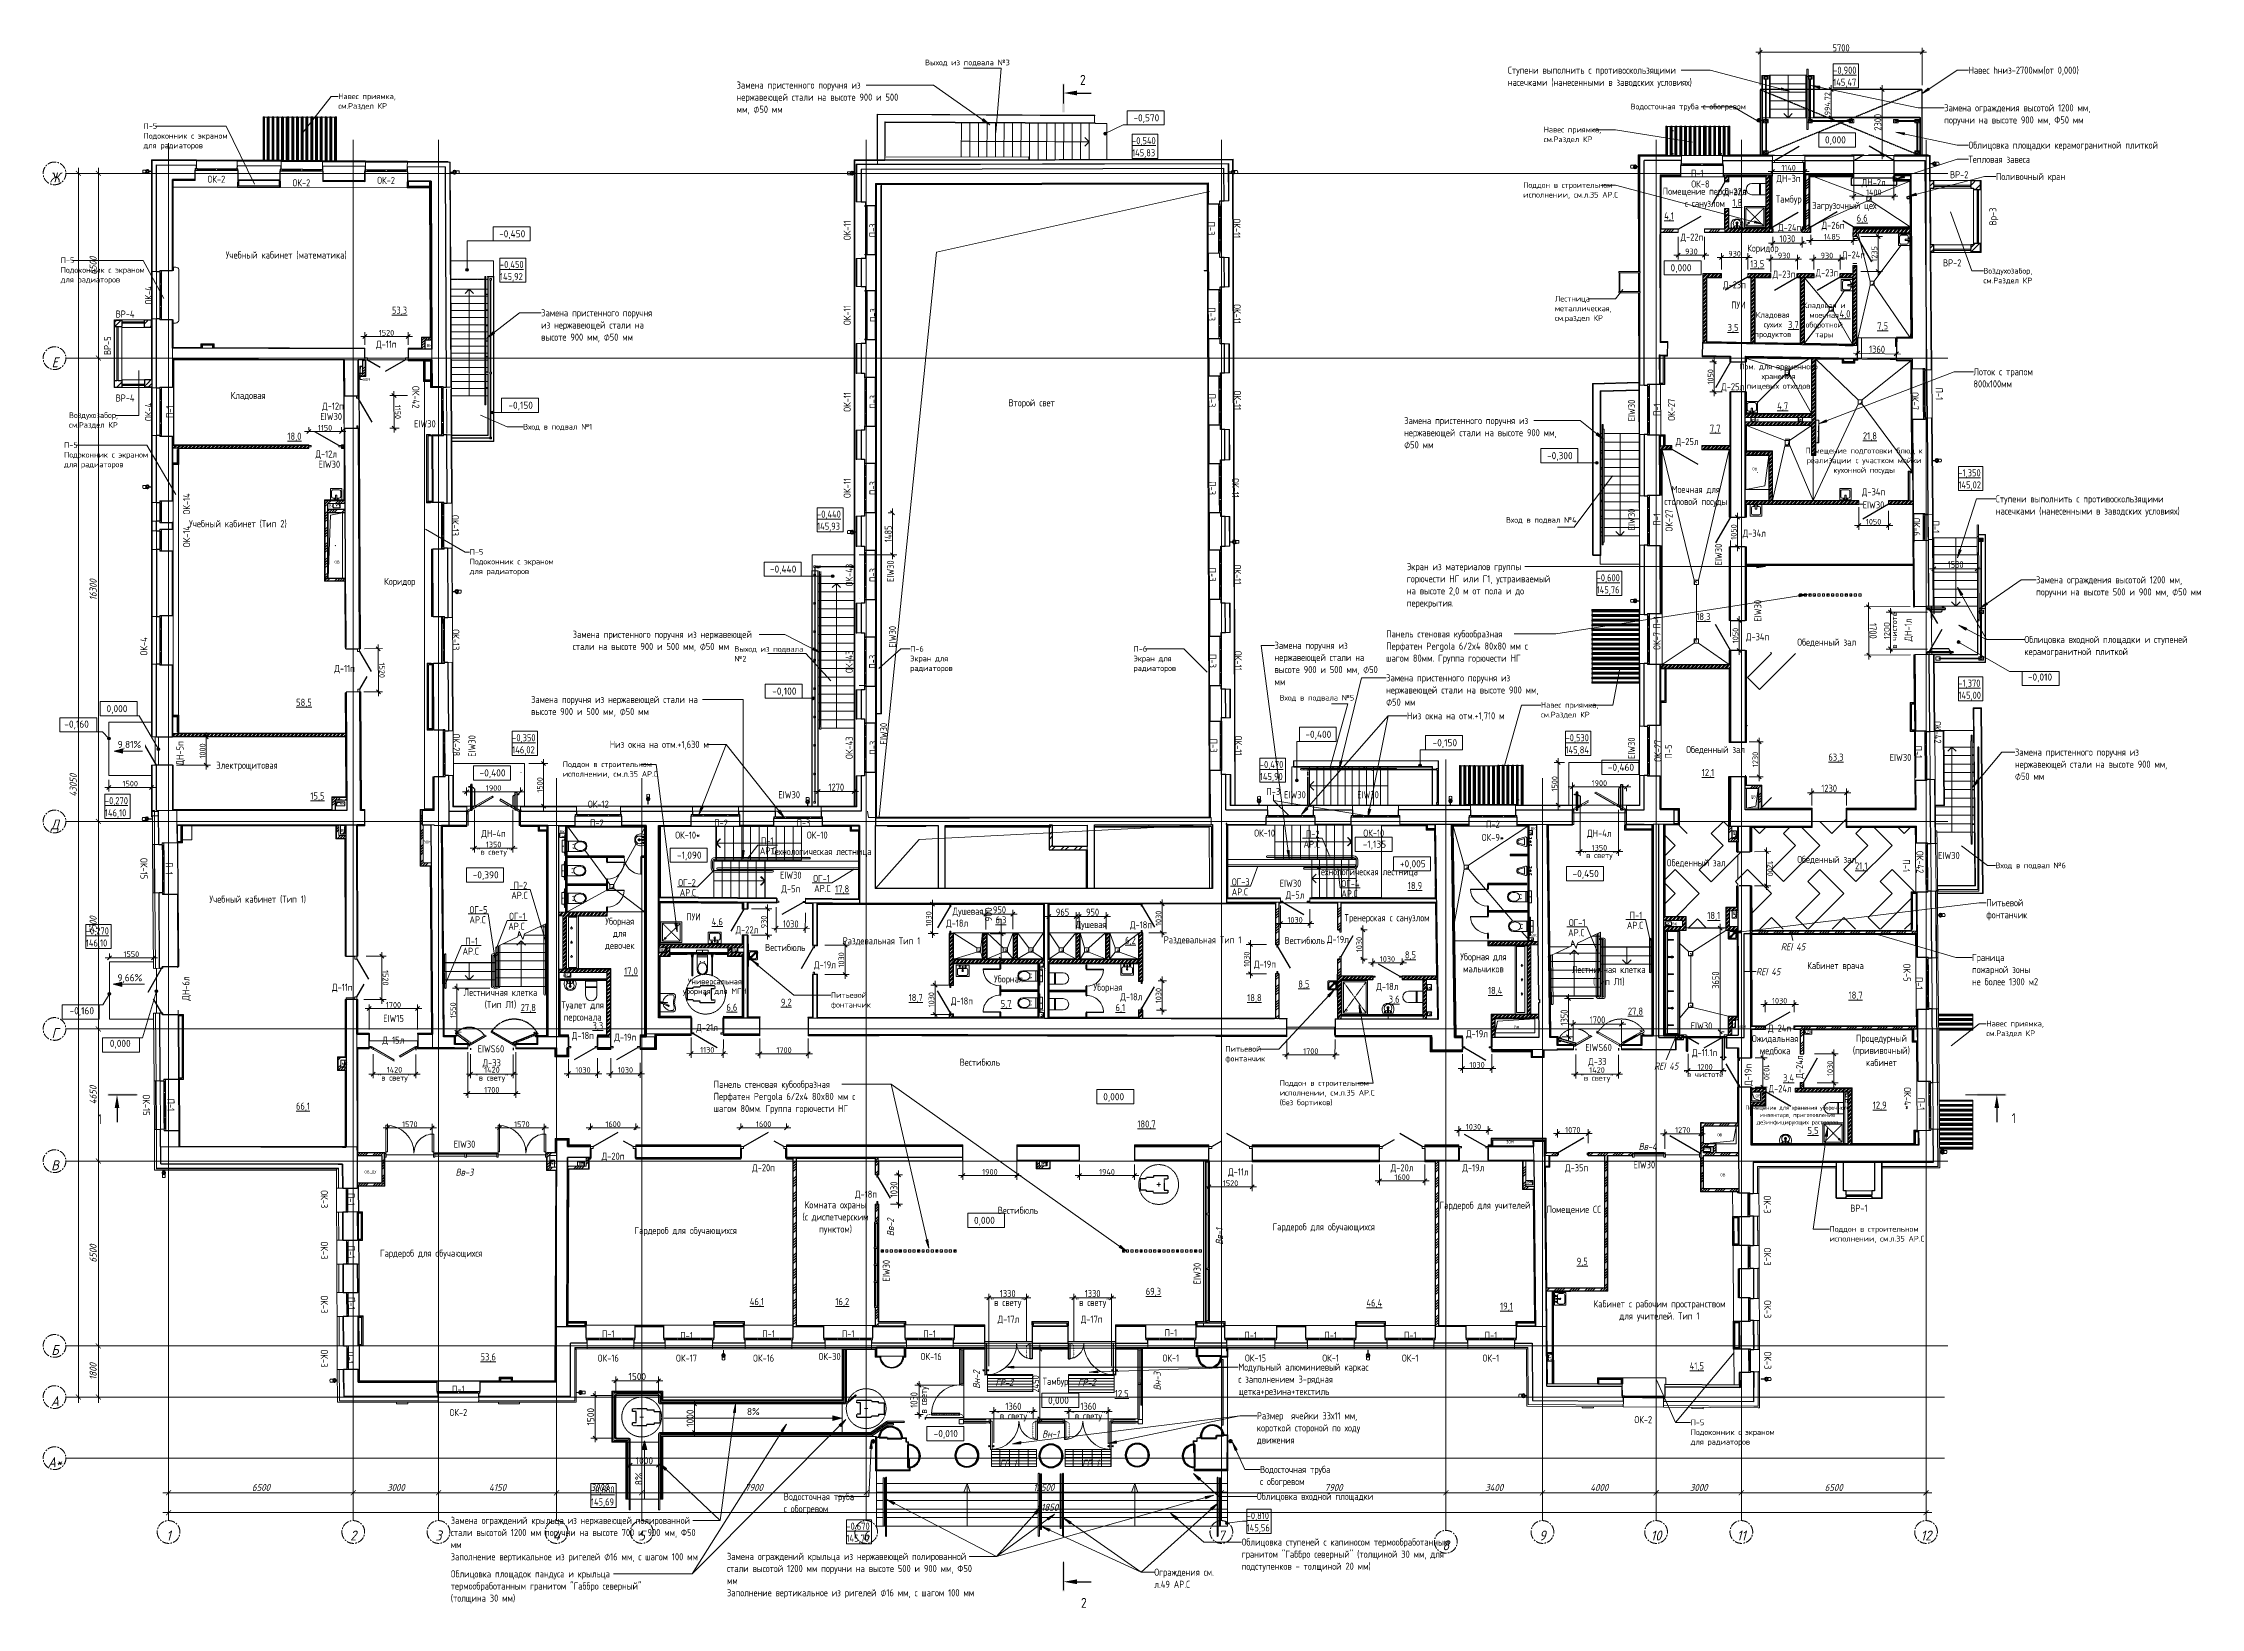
# Model space of a CAD drawing. Header units: millimetres. Extents: x 504091 to 2165846, y 135022 to 442887.
# Drawn here: x 1389236 to 1465171, y 297402 to 352447 of the extents above; entities that cross this region are included whole.
import ezdxf

# ---------------------------------------------------------------- set-up
doc = ezdxf.new("R2010")
doc.units = ezdxf.units.MM
for name, pattern in [('200_ШТРИХ__ш1_п0_6_', [1.6, 1, -0.6]), ('ADSK_Линия сетки', [25, 20, -2.5, 0, -2.5]), ('ADSK_Пунктирная_п1', [0.53, 0, -0.53]), ('ADSK_Штриховая_ш3 п1_5', [4.5, 3, -1.5]), ('ADSK_Штрихпунктирная 2 точки_ш15 п1_5 п1_5 п1_5', [19.5, 15, -1.5, 0, -1.5, 0, -1.5]), ('Hidden', [7.14375, 4.7625, -2.38125]), ('осеваяX2', [4, 2.5, -0.5, 0.5, -0.5])]:
    doc.linetypes.add(name, pattern=pattern)
doc.layers.get('Defpoints').update_dxf_attribs({"color": 255})
for name, color, linetype, lineweight in [('_ Окна', 7, 'Continuous', 30), ('Аннотация', 7, 'Continuous', 9), ('Витраж', 7, 'Continuous', 9), ('Двери', 7, 'Continuous', 20), ('Двери открывание', 7, 'Continuous', 9), ('Колонны', 7, 'Continuous', 18), ('Лестницы', 7, 'Continuous', 18), ('Марки', 7, 'Continuous', 20), ('Марки дверей', 7, 'Continuous', 20), ('Марки окон', 7, 'Continuous', 20), ('Марки помещений', 7, 'Continuous', 20), ('Мебель', 7, 'Continuous', 18), ('Обобщенные модели', 7, 'Continuous', 18), ('Оборудование', 7, 'Continuous', 18), ('Ограждение', 7, 'Continuous', 18), ('Окна', 7, 'Continuous', 18), ('Оси', 165, 'осеваяX2', 13), ('отметки', 7, 'Continuous', 20), ('Пандусы', 7, 'Continuous', 18), ('Панели витража', 7, 'Continuous', 9), ('Перекрытие', 7, 'Continuous', 18), ('размеры', 7, 'Continuous', 9), ('Разрезы', 7, 'Continuous', 9), ('Сантехника', 7, 'Continuous', 18), ('Стены внутренние', 7, 'Continuous', 18), ('Стены наружные', 7, 'Continuous', 18), ('Стены несущие', 7, 'Continuous', 30), ('Стены отделка', 7, 'Continuous', 30), ('Стены перегородки', 7, 'Continuous', 30), ('Стены разрез', 7, 'Continuous', 35), ('Стены штриховка', 7, 'Continuous', 18), ('Стрелки вверх', 7, 'Continuous', 18), ('Узлы', 7, 'Continuous', 18)]:
    doc.layers.add(name, color=color, linetype=linetype, lineweight=lineweight)
doc.layers.add('PDF _Линии', color=7, linetype='Continuous')
doc.layers.add('Тонкая', color=7, linetype='Continuous')
doc.layers.add('Линии', color=7, linetype='Continuous', lineweight=9, true_color=0x00a600)
doc.styles.add('GOST 2.304_new', font='isocpeur.ttf', dxfattribs={"width": 0.9, "oblique": 15})
doc.styles.add('GOST Common_1', font='GOST_Common.ttf', dxfattribs={"width": 0.9, "height": 250})
doc.styles.add('GOST Common_2', font='GOST_Common.ttf', dxfattribs={"width": 0.9, "height": 200})
doc.styles.add('GOST Common_3', font='GOST_Common.ttf', dxfattribs={"height": 250})
doc.styles.add('GOST Common_4', font='GOST_Common.ttf', dxfattribs={"width": 0.9, "height": 200})
doc.styles.add('GOST Common_5', font='GOST_Common.ttf', dxfattribs={"height": 250})
doc.styles.add('GOST Common_6', font='GOST_Common.ttf', dxfattribs={"width": 0.9, "height": 200})
doc.styles.add('GOST Common_7', font='GOST_Common.ttf', dxfattribs={"width": 0.9, "height": 200})
doc.styles.add('GOST Common_B_I', font='', dxfattribs={"width": 0.9, "height": 250})
doc.styles.get('GOST Common_B_I').set_extended_font_data('GOST Common', italic=True, bold=True)
doc.dimstyles.new('ADSK_Основной_2_5_мм', dxfattribs={"dimscale": 304.8, "dimtxt": 251.428749, "dimasz": 0.463911, "dimexe": 0.492126, "dimexo": 0.492126, "dimgap": 0.098425, "dimtad": 1, "dimdec": 3, "dimrnd": 0.001, "dimdsep": 46, "dimtxsty": 'GOST Common_1', "dimblk1": 'OBLIQUE', "dimblk2": 'OBLIQUE', "dimsah": 1, "dimcen": 0.09, "dimdle": 0.492126, "dimazin": 2, "dimtfac": 1, "dimtdec": 4, "dimtix": 1, "dimtmove": 0, "dimatfit": 3, "dimfxl": 0, "dimtvp": 1, "dimtolj": 1, "dimtzin": 0, "dimlwd": 20, "dimlwe": 20, "dimarcsym": 0})
doc.dimstyles.new('ADSK_Основной_2_5_мм_округление_до_1', dxfattribs={"dimscale": 304.8, "dimtxt": 251.428749, "dimasz": 0.463911, "dimexe": 0.492126, "dimexo": 0.492126, "dimgap": 0.098425, "dimtad": 1, "dimdec": 0, "dimdsep": 46, "dimtxsty": 'GOST Common_3', "dimblk1": 'OBLIQUE', "dimblk2": 'OBLIQUE', "dimsah": 1, "dimcen": 0.09, "dimdle": 0.492126, "dimazin": 2, "dimtfac": 1, "dimtdec": 4, "dimtix": 1, "dimtmove": 0, "dimatfit": 3, "dimfxl": 0, "dimtvp": 1, "dimtolj": 1, "dimtzin": 0, "dimlwd": 20, "dimlwe": 20, "dimarcsym": 0})
doc.dimstyles.new('ADSK_Основной_2_5_мм_Округление_до_10_мм', dxfattribs={"dimscale": 304.8, "dimtxt": 251.428749, "dimasz": 0.463911, "dimexe": 0.492126, "dimexo": 0.492126, "dimgap": 0.098425, "dimtad": 1, "dimdec": 0, "dimrnd": 10, "dimdsep": 46, "dimtxsty": 'GOST Common_1', "dimblk1": 'OBLIQUE', "dimblk2": 'OBLIQUE', "dimsah": 1, "dimcen": 0.09, "dimdle": 0.492126, "dimazin": 2, "dimtfac": 1, "dimtdec": 4, "dimtix": 1, "dimtmove": 0, "dimatfit": 3, "dimfxl": 0, "dimtvp": 1, "dimtolj": 1, "dimtzin": 0, "dimlwd": 20, "dimlwe": 20, "dimarcsym": 0})
doc.dimstyles.new('ADSK_Основной_2_5_мм_Округление_до_1_мм', dxfattribs={"dimscale": 304.8, "dimtxt": 251.428749, "dimasz": 0.463911, "dimexe": 0.492126, "dimexo": 0.492126, "dimgap": 0.098425, "dimtad": 1, "dimdec": 0, "dimdsep": 46, "dimtxsty": 'GOST Common_1', "dimblk1": 'OBLIQUE', "dimblk2": 'OBLIQUE', "dimsah": 1, "dimcen": 0.09, "dimdle": 0.492126, "dimazin": 2, "dimtfac": 1, "dimtdec": 4, "dimtix": 1, "dimtmove": 0, "dimatfit": 3, "dimfxl": 0, "dimtvp": 1, "dimtolj": 1, "dimtzin": 0, "dimlwd": 20, "dimlwe": 20, "dimarcsym": 0})
doc.dimstyles.new('ADSK_Основной_2_5_мм_Округление_до_1_мм_1', dxfattribs={"dimscale": 304.8, "dimtxt": 251.428749, "dimasz": 0.463911, "dimexe": 0.492126, "dimexo": 0.492126, "dimgap": 0.098425, "dimtad": 1, "dimdec": 0, "dimdsep": 46, "dimtxsty": 'GOST Common_3', "dimblk1": 'OBLIQUE', "dimblk2": 'OBLIQUE', "dimsah": 1, "dimcen": 0.09, "dimdle": 0.492126, "dimazin": 2, "dimtfac": 1, "dimtdec": 4, "dimtix": 1, "dimtmove": 1, "dimatfit": 3, "dimfxl": 0, "dimtvp": 1, "dimtolj": 1, "dimtzin": 0, "dimlwd": 20, "dimlwe": 20, "dimarcsym": 0})
doc.dimstyles.new('ADSK_Основной_2_мм', dxfattribs={"dimscale": 304.8, "dimtxt": 201.142999, "dimasz": 0.463911, "dimexe": 0.492126, "dimexo": 0.492126, "dimgap": 0.098425, "dimtad": 1, "dimrnd": 0.01, "dimdsep": 46, "dimtxsty": 'GOST Common_4', "dimblk1": 'OBLIQUE', "dimblk2": 'OBLIQUE', "dimsah": 1, "dimcen": 0.09, "dimdle": 0.492126, "dimazin": 2, "dimtfac": 1, "dimtdec": 4, "dimtix": 1, "dimtmove": 0, "dimatfit": 3, "dimfxl": 0, "dimtvp": 1, "dimtolj": 1, "dimtzin": 0, "dimlwd": 20, "dimlwe": 20, "dimarcsym": 0})
doc.dimstyles.new('ADSK_Основной_2_мм_окр_до_10', dxfattribs={"dimscale": 304.8, "dimtxt": 201.142999, "dimasz": 0.463911, "dimexe": 0.492126, "dimexo": 0.492126, "dimgap": 0.098425, "dimtad": 1, "dimdec": 0, "dimrnd": 10, "dimdsep": 46, "dimtxsty": 'GOST Common_7', "dimblk1": 'OBLIQUE', "dimblk2": 'OBLIQUE', "dimsah": 1, "dimcen": 0.09, "dimdle": 0.492126, "dimazin": 2, "dimtfac": 1, "dimtdec": 4, "dimtix": 1, "dimtmove": 0, "dimatfit": 3, "dimfxl": 0, "dimtvp": 1, "dimtolj": 1, "dimtzin": 0, "dimlwd": 20, "dimlwe": 20, "dimarcsym": 0})
doc.dimstyles.new('SPDS 1_100', dxfattribs={"dimscale": 100, "dimtxt": 2.5, "dimasz": 1.77, "dimexe": 1.25, "dimexo": 0.625, "dimtad": 1, "dimdec": 0, "dimrnd": 0.001, "dimzin": 9, "dimtxsty": 'GOST 2.304_new', "dimblk": 'ARCHTICK', "dimcen": 2.5, "dimdle": 2, "dimclrt": 256, "dimadec": 0, "dimazin": 2, "dimtfac": 0.75, "dimtdec": 0, "dimtmove": 1, "dimatfit": 3, "dimfxl": 0, "dimtolj": 1, "dimlwd": 9, "dimlwe": 9, "dimarcsym": 0})
pattern_1 = [(0, (1400150.29, 304271.35), (0, 100), [])]
pattern_2 = [(45, (1368096.43, 304821.34), (-269.4077, 269.4077), []), (45, (1368186.23, 304821.34), (-269.4077, 269.4077), []), (45, (1368276.04, 304821.34), (-269.4077, 269.4077), []), (45, (1368365.84, 304821.34), (-269.4077, 269.4077), [])]
pattern_3 = [(45, (1368096.43, 304821.34), (-67.35192, 67.35192), []), (45, (1368141.33, 304821.34), (-67.35192, 67.35192), [])]
pattern_4 = [(135, (1368096.43, 304821.344), (-33.67596, -33.67596), []), (225, (1368096.43, 304821.344), (33.67596, -33.67596), [])]
pattern_5 = [(0, (1400150.29, 304821.34), (406.4, 101.6), [33.528, -271.272, 33.528, -271.272, -1625.6]), (0, (1400150.29, 304821.34), (406.4, 101.6), [-609.6, 33.528, -576.072, 33.528, -271.272, -711.2]), (0, (1400150.29, 304821.34), (406.4, 101.6), [-1524, 33.528, -169.672, 33.528, -474.472]), (120, (1400302.69, 304872.14), (-291.18818, 301.15272), [33.528, -271.272, 33.528, -271.272, -1625.6]), (120, (1400302.69, 304872.14), (-291.18818, 301.15272), [-609.6, 33.528, -576.072, 33.528, -271.272, -711.2]), (120, (1400302.69, 304872.14), (-291.18818, 301.15272), [-1524, 33.528, -169.672, 33.528, -474.472]), (240, (1400353.49, 305075.34), (-115.21182, -402.75272), [33.528, -271.272, 33.528, -271.272, -1625.6]), (240, (1400353.49, 305075.34), (-115.21182, -402.75272), [-609.6, 33.528, -576.072, 33.528, -271.272, -711.2]), (240, (1400353.49, 305075.34), (-115.21182, -402.75272), [-1524, 33.528, -169.672, 33.528, -474.472])]
pattern_6 = [(45, (0, 0), (-106.06602, 106.06602), [])]
pattern_7 = [(45, (1400150.3, 304821.34), (-235.7317, 235.7317), []), (45, (1400307.45, 304821.34), (-235.7317, 235.7317), [])]
pattern_8 = [(45, (1319504.24, 304495.275), (-67.35192, 67.35192), []), (45, (1319549.14, 304495.275), (-67.35192, 67.35192), [])]

msp = doc.modelspace()

# ---------------------------------------------------------------- texts
at = {"layer": 'Аннотация', "color": 6, "lineweight": 9, "char_height": 200, "attachment_point": 1, "line_spacing_factor": 1.022766, "style": 'GOST Common_6'}
for s, insert, width in [('\\pt360,720,1080,1440,1800,2160,2520,2880,3240,3600,3960,4320,4680,5040,5400,5760,6120,6480,6840,7200,7560,7920,8280,8640,9000,9360,9720,10080,10440,10800,11160,11520;Выход из подвала №3', (1420272.3816, 351868.0146), 2764.437048), ('\\pt360,720,1080,1440,1800,2160,2520,2880,3240,3600,3960,4320,4680,5040,5400,5760,6120,6480,6840,7200,7560,7920,8280,8640,9000,9360,9720,10080,10440,10800,11160,11520;Вход в подвал №1', (1406127.3799, 339053.2122), 2000.7), ('\\pt360,720,1080,1440,1800,2160,2520,2880,3240,3600,3960,4320,4680,5040,5400,5760,6120,6480,6840,7200,7560,7920,8280,8640,9000,9360,9720,10080,10440,10800,11160,11520;Вход в подвал №4', (1440716.6717, 335775.58), 2000.7), ('\\pt360,720,1080,1440,1800,2160,2520,2880,3240,3600,3960,4320,4680,5040,5400,5760,6120,6480,6840,7200,7560,7920,8280,8640,9000,9360,9720,10080,10440,10800,11160,11520;Выход из подвала №2', (1413562.6759, 331234.4277), 2000.7), ('\\pt360,720,1080,1440,1800,2160,2520,2880,3240,3600,3960,4320,4680,5040,5400,5760,6120,6480,6840,7200,7560,7920,8280,8640,9000,9360,9720,10080,10440,10800,11160,11520;Вход в подвала №5', (1432748.702, 329520.3049), 2331.770216), ('\\pt360,720,1080,1440,1800,2160,2520,2880,3240,3600,3960,4320,4680,5040,5400,5760,6120,6480,6840,7200,7560,7920,8280,8640,9000,9360,9720,10080,10440,10800,11160,11520;Вход в подвал №6', (1457943.0075, 323620.8894), 2000.7)]:
    msp.add_mtext(s, dxfattribs=dict(at, insert=insert, width=width))
at = {"layer": 'Аннотация', "lineweight": 9, "line_spacing_factor": 1.022766}
for s, insert, char_height, width, attachment_point, style in [('\\pt360,720,1080,1440,1800,2160,2520,2880,3240,3600,3960,4320,4680,5040,5400,5760,6120,6480,6840,7200,7560,7920,8280,8640,9000,9360,9720,10080,10440,10800,11160,11520;Ступени выполнить с противоскользящими насечками (нанесенными в заводских условиях)', (1440781.8922, 351621.2228), 250, 7119.9, 1, 'GOST Common_2'), ('\\pt360,720,1080,1440,1800,2160,2520,2880,3240,3600,3960,4320,4680,5040,5400,5760,6120,6480,6840,7200,7560,7920,8280,8640,9000,9360,9720,10080,10440,10800,11160,11520;{\\L-0,900\\P}145,47', (1452234.2777, 351621.2228), 250, 896.274, 1, 'GOST Common_2'), ('\\pt360,720,1080,1440,1800,2160,2520,2880,3240,3600,3960,4320,4680,5040,5400,5760,6120,6480,6840,7200,7560,7920,8280,8640,9000,9360,9720,10080,10440,10800,11160,11520;Навес hниз-2700мм(от 0,000)', (1456994.0934, 351621.2228), 250, 5744.7, 1, 'GOST Common_2'), ('\\pt360,720,1080,1440,1800,2160,2520,2880,3240,3600,3960,4320,4680,5040,5400,5760,6120,6480,6840,7200,7560,7920,8280,8640,9000,9360,9720,10080,10440,10800,11160,11520;Замена пристенного поручня из нержавеющей стали на высоте 900 и 500 мм, ⌀50 мм', (1413642.7509, 351098.2509), 250, 6233.4, 1, 'GOST Common_2'), ('\\pt360,720,1080,1440,1800,2160,2520,2880,3240,3600,3960,4320,4680,5040,5400,5760,6120,6480,6840,7200,7560,7920,8280,8640,9000,9360,9720,10080,10440,10800,11160,11520;Навес приямка,\\Pсм.Раздел КР', (1399620.601, 350679.2416), 200, 2178.9, 1, 'GOST Common_6'), ('\\pt360,720,1080,1440,1800,2160,2520,2880,3240,3600,3960,4320,4680,5040,5400,5760,6120,6480,6840,7200,7560,7920,8280,8640,9000,9360,9720,10080,10440,10800,11160,11520;Водосточная труба с обогревом ', (1445103.1608, 350317.5258), 200, 3608.1, 1, 'GOST Common_6'), ('\\pt360,720,1080,1440,1800,2160,2520,2880,3240,3600,3960,4320,4680,5040,5400,5760,6120,6480,6840,7200,7560,7920,8280,8640,9000,9360,9720,10080,10440,10800,11160,11520;Замена ограждения высотой 1200 мм, поручни на высоте 900 мм, Ф50 мм', (1456140.2318, 350297.4498), 250, 5971.5, 1, 'GOST Common_2'), ('\\pt360,720,1080,1440,1800,2160,2520,2880,3240,3600,3960,4320,4680,5040,5400,5760,6120,6480,6840,7200,7560,7920,8280,8640,9000,9360,9720,10080,10440,10800,11160,11520;П-5\\PПодоконник с экраном для радиаторов', (1392767.4991, 349629.6353), 200, 2637, 1, 'GOST Common_6'), ('\\pt360,720,1080,1440,1800,2160,2520,2880,3240,3600,3960,4320,4680,5040,5400,5760,6120,6480,6840,7200,7560,7920,8280,8640,9000,9360,9720,10080,10440,10800,11160,11520;Навес приямка,\\Pсм.Раздел КР', (1442041.9192, 349507.4836), 200, 2178.9, 1, 'GOST Common_6'), ('\\pt360,720,1080,1440,1800,2160,2520,2880,3240,3600,3960,4320,4680,5040,5400,5760,6120,6480,6840,7200,7560,7920,8280,8640,9000,9360,9720,10080,10440,10800,11160,11520;{\\L-0,540\\P}145,83', (1427558.468, 349142.4297), 250, 914.454, 1, 'GOST Common_2'), ('\\pt360,720,1080,1440,1800,2160,2520,2880,3240,3600,3960,4320,4680,5040,5400,5760,6120,6480,6840,7200,7560,7920,8280,8640,9000,9360,9720,10080,10440,10800,11160,11520;Облицовка площадки керамогранитной плиткой', (1456994.0934, 348985.9995), 250, 7119.9, 1, 'GOST Common_2'), ('\\pt360,720,1080,1440,1800,2160,2520,2880,3240,3600,3960,4320,4680,5040,5400,5760,6120,6480,6840,7200,7560,7920,8280,8640,9000,9360,9720,10080,10440,10800,11160,11520;Тепловая завеса', (1456994.0934, 348485.9995), 250, 2482.2, 1, 'GOST Common_2'), ('\\pt360,720,1080,1440,1800,2160,2520,2880,3240,3600,3960,4320,4680,5040,5400,5760,6120,6480,6840,7200,7560,7920,8280,8640,9000,9360,9720,10080,10440,10800,11160,11520;Поливочный кран', (1457961.9835, 347881.1946), 250, 2482.2, 1, 'GOST Common_2'), ('\\pt360,720,1080,1440,1800,2160,2520,2880,3240,3600,3960,4320,4680,5040,5400,5760,6120,6480,6840,7200,7560,7920,8280,8640,9000,9360,9720,10080,10440,10800,11160,11520;Поддон в строительном исполнении, см.л.35 АР.С', (1441324.1689, 347555.6516), 200, 2898.9, 1, 'GOST Common_6'), ('\\pt360,720,1080,1440,1800,2160,2520,2880,3240,3600,3960,4320,4680,5040,5400,5760,6120,6480,6840,7200,7560,7920,8280,8640,9000,9360,9720,10080,10440,10800,11160,11520;П-5\\PПодоконник с экраном для радиаторов', (1389852.6216, 344910.6457), 200, 2637, 1, 'GOST Common_6'), ('\\pt360,720,1080,1440,1800,2160,2520,2880,3240,3600,3960,4320,4680,5040,5400,5760,6120,6480,6840,7200,7560,7920,8280,8640,9000,9360,9720,10080,10440,10800,11160,11520;{\\L-0,450\\P}145,92', (1405312.6382, 344788.2299), 250, 914.454, 1, 'GOST Common_2'), ('\\pt360,720,1080,1440,1800,2160,2520,2880,3240,3600,3960,4320,4680,5040,5400,5760,6120,6480,6840,7200,7560,7920,8280,8640,9000,9360,9720,10080,10440,10800,11160,11520;Воздухозабор,\\Pсм.Раздел КР', (1457519.0515, 344539.9861), 200, 2178.9, 1, 'GOST Common_6'), ('\\pt360,720,1080,1440,1800,2160,2520,2880,3240,3600,3960,4320,4680,5040,5400,5760,6120,6480,6840,7200,7560,7920,8280,8640,9000,9360,9720,10080,10440,10800,11160,11520;Лестница металлическая,\\Pсм.раздел КР', (1442438.5316, 343558.5218), 200, 2012.4, 1, 'GOST Common_6'), ('\\pt360,720,1080,1440,1800,2160,2520,2880,3240,3600,3960,4320,4680,5040,5400,5760,6120,6480,6840,7200,7560,7920,8280,8640,9000,9360,9720,10080,10440,10800,11160,11520;Замена пристенного поручня из нержавеющей стали на высоте 900 мм, ⌀50 мм', (1406762.9727, 343083.9415), 250, 4102.2, 1, 'GOST Common_2'), ('\\pt360,720,1080,1440,1800,2160,2520,2880,3240,3600,3960,4320,4680,5040,5400,5760,6120,6480,6840,7200,7560,7920,8280,8640,9000,9360,9720,10080,10440,10800,11160,11520;Лоток с трапом 800х100мм', (1457167.5729, 341012.392), 250, 2589.3, 1, 'GOST Common_2'), ('\\pt360,720,1080,1440,1800,2160,2520,2880,3240,3600,3960,4320,4680,5040,5400,5760,6120,6480,6840,7200,7560,7920,8280,8640,9000,9360,9720,10080,10440,10800,11160,11520;Воздухозабор,\\Pсм.Раздел КР', (1390145.1925, 339458.5242), 200, 2178.9, 1, 'GOST Common_6'), ('\\pt360,720,1080,1440,1800,2160,2520,2880,3240,3600,3960,4320,4680,5040,5400,5760,6120,6480,6840,7200,7560,7920,8280,8640,9000,9360,9720,10080,10440,10800,11160,11520;Второй свет', (1423208.3856, 339922.6776), 250, 2709, 1, 'GOST Common_2'), ('\\pt360,720,1080,1440,1800,2160,2520,2880,3240,3600,3960,4320,4680,5040,5400,5760,6120,6480,6840,7200,7560,7920,8280,8640,9000,9360,9720,10080,10440,10800,11160,11520;Второй свет', (1423208.3856, 339922.6776), 250, 2709, 1, 'GOST Common_2'), ('\\pt360,720,1080,1440,1800,2160,2520,2880,3240,3600,3960,4320,4680,5040,5400,5760,6120,6480,6840,7200,7560,7920,8280,8640,9000,9360,9720,10080,10440,10800,11160,11520;Замена пристенного поручня из нержавеющей стали на высоте 900 мм, ⌀50 мм', (1437134.9349, 339294.8801), 250, 5494.5, 1, 'GOST Common_2'), ('\\pt360,720,1080,1440,1800,2160,2520,2880,3240,3600,3960,4320,4680,5040,5400,5760,6120,6480,6840,7200,7560,7920,8280,8640,9000,9360,9720,10080,10440,10800,11160,11520;П-5\\PПодоконник с экраном для радиаторов', (1389971.4221, 338410.045), 200, 2637, 1, 'GOST Common_6'), ('\\pt360,720,1080,1440,1800,2160,2520,2880,3240,3600,3960,4320,4680,5040,5400,5760,6120,6480,6840,7200,7560,7920,8280,8640,9000,9360,9720,10080,10440,10800,11160,11520;{\\L-1,350\\P}145,02', (1456640.6571, 337457.044), 250, 866.277, 1, 'GOST Common_2'), ('\\pt360,720,1080,1440,1800,2160,2520,2880,3240,3600,3960,4320,4680,5040,5400,5760,6120,6480,6840,7200,7560,7920,8280,8640,9000,9360,9720,10080,10440,10800,11160,11520;Ступени выполнить с противоскользящими насечками (нанесенными в заводских условиях)', (1457952.4683, 336538.6323), 250, 7119.9, 1, 'GOST Common_2'), ('\\pt360,720,1080,1440,1800,2160,2520,2880,3240,3600,3960,4320,4680,5040,5400,5760,6120,6480,6840,7200,7560,7920,8280,8640,9000,9360,9720,10080,10440,10800,11160,11520;{\\L-0,440\\P}145,93', (1416472.5849, 336004.0209), 250, 931.725, 1, 'GOST Common_2'), ('\\pt360,720,1080,1440,1800,2160,2520,2880,3240,3600,3960,4320,4680,5040,5400,5760,6120,6480,6840,7200,7560,7920,8280,8640,9000,9360,9720,10080,10440,10800,11160,11520;П-5\\PПодоконник с экраном для радиаторов', (1404245.7852, 334650.3325), 200, 2637, 1, 'GOST Common_6'), ('\\pt360,720,1080,1440,1800,2160,2520,2880,3240,3600,3960,4320,4680,5040,5400,5760,6120,6480,6840,7200,7560,7920,8280,8640,9000,9360,9720,10080,10440,10800,11160,11520;Экран из материалов группы горючести НГ или Г1, устраиваемый на высоте 2,0 м от пола и до перекрытия.', (1437228.0231, 334156.096), 250, 5387.4, 1, 'GOST Common_2'), ('\\pt360,720,1080,1440,1800,2160,2520,2880,3240,3600,3960,4320,4680,5040,5400,5760,6120,6480,6840,7200,7560,7920,8280,8640,9000,9360,9720,10080,10440,10800,11160,11520;{\\L-0,600\\P}145,76', (1443908.698, 333766.9594), 250, 896.274, 1, 'GOST Common_2'), ('\\pt360,720,1080,1440,1800,2160,2520,2880,3240,3600,3960,4320,4680,5040,5400,5760,6120,6480,6840,7200,7560,7920,8280,8640,9000,9360,9720,10080,10440,10800,11160,11520;Замена ограждения высотой 1200 мм, поручни на высоте 500 и 900 мм, ⌀50 мм', (1459371.658, 333692.8785), 250, 6006.6, 1, 'GOST Common_2'), ('\\pt360,720,1080,1440,1800,2160,2520,2880,3240,3600,3960,4320,4680,5040,5400,5760,6120,6480,6840,7200,7560,7920,8280,8640,9000,9360,9720,10080,10440,10800,11160,11520;Замена пристенного поручня из нержавеющей стали на высоте 900 и 500 мм, ⌀50 мм', (1407873.4505, 331774.5175), 250, 6762.6, 1, 'GOST Common_2'), ('\\pt360,720,1080,1440,1800,2160,2520,2880,3240,3600,3960,4320,4680,5040,5400,5760,6120,6480,6840,7200,7560,7920,8280,8640,9000,9360,9720,10080,10440,10800,11160,11520;П-6\\PЭкран для радиаторов', (1419747.9835, 331240.1063), 200, 1637.1, 1, 'GOST Common_6'), ('\\pt360,720,1080,1440,1800,2160,2520,2880,3240,3600,3960,4320,4680,5040,5400,5760,6120,6480,6840,7200,7560,7920,8280,8640,9000,9360,9720,10080,10440,10800,11160,11520;П-6\\PЭкран для радиаторов', (1427610.6073, 331240.1063), 200, 1440.9, 1, 'GOST Common_6'), ('\\pt360,720,1080,1440,1800,2160,2520,2880,3240,3600,3960,4320,4680,5040,5400,5760,6120,6480,6840,7200,7560,7920,8280,8640,9000,9360,9720,10080,10440,10800,11160,11520;Замена поручня из нержавеющей стали на высоте 900 и 500 мм, ⌀50 мм', (1432572.6294, 331388.0167), 250, 3982.5, 1, 'GOST Common_2'), ('\\pt360,720,1080,1440,1800,2160,2520,2880,3240,3600,3960,4320,4680,5040,5400,5760,6120,6480,6840,7200,7560,7920,8280,8640,9000,9360,9720,10080,10440,10800,11160,11520;Панель стеновая кубообразная Перфатен Pergola 6/2x4 80x80\\~мм с шагом 80мм. Группа горючести НГ', (1436500.2788, 331788.7051), 250, 5387.4, 1, 'GOST Common_2'), ('\\pt360,720,1080,1440,1800,2160,2520,2880,3240,3600,3960,4320,4680,5040,5400,5760,6120,6480,6840,7200,7560,7920,8280,8640,9000,9360,9720,10080,10440,10800,11160,11520;Облицовка входной площадки и ступеней керамогранитной плиткой', (1458962.0194, 331594.0508), 250, 6036.3, 1, 'GOST Common_2'), ('\\pt360,720,1080,1440,1800,2160,2520,2880,3240,3600,3960,4320,4680,5040,5400,5760,6120,6480,6840,7200,7560,7920,8280,8640,9000,9360,9720,10080,10440,10800,11160,11520;Замена пристенного поручня из нержавеющей стали на высоте 900 мм, ⌀50 мм', (1436500.2788, 330243.5629), 250, 5494.5, 1, 'GOST Common_2'), ('\\pt360,720,1080,1440,1800,2160,2520,2880,3240,3600,3960,4320,4680,5040,5400,5760,6120,6480,6840,7200,7560,7920,8280,8640,9000,9360,9720,10080,10440,10800,11160,11520;{\\L-1,370\\P}145,00', (1456640.6571, 330057.044), 250, 866.277, 1, 'GOST Common_2'), ('\\pt360,720,1080,1440,1800,2160,2520,2880,3240,3600,3960,4320,4680,5040,5400,5760,6120,6480,6840,7200,7560,7920,8280,8640,9000,9360,9720,10080,10440,10800,11160,11520;Замена поручня из нержавеющей стали на высоте 900 и 500 мм, ⌀50 мм', (1406406.8455, 329484.4017), 250, 6762.6, 1, 'GOST Common_2'), ('\\pt360,720,1080,1440,1800,2160,2520,2880,3240,3600,3960,4320,4680,5040,5400,5760,6120,6480,6840,7200,7560,7920,8280,8640,9000,9360,9720,10080,10440,10800,11160,11520;Низ окна на отм.+1,710 м', (1437228.0231, 328907.7458), 250, 3870, 1, 'GOST Common_2'), ('\\pt360,720,1080,1440,1800,2160,2520,2880,3240,3600,3960,4320,4680,5040,5400,5760,6120,6480,6840,7200,7560,7920,8280,8640,9000,9360,9720,10080,10440,10800,11160,11520;Навес приямка,\\Pсм.Раздел КР', (1441944.5959, 329265.4667), 200, 2178.9, 1, 'GOST Common_6'), ('\\pt360,720,1080,1440,1800,2160,2520,2880,3240,3600,3960,4320,4680,5040,5400,5760,6120,6480,6840,7200,7560,7920,8280,8640,9000,9360,9720,10080,10440,10800,11160,11520;{\\L-0,350\\P}146,02', (1405743.8864, 328138.64), 250, 896.274, 1, 'GOST Common_2'), ('\\pt360,720,1080,1440,1800,2160,2520,2880,3240,3600,3960,4320,4680,5040,5400,5760,6120,6480,6840,7200,7560,7920,8280,8640,9000,9360,9720,10080,10440,10800,11160,11520;{\\L-0,530\\P}145,84', (1442814.6635, 328138.64), 250, 896.274, 1, 'GOST Common_2'), ('\\pt360,720,1080,1440,1800,2160,2520,2880,3240,3600,3960,4320,4680,5040,5400,5760,6120,6480,6840,7200,7560,7920,8280,8640,9000,9360,9720,10080,10440,10800,11160,11520;Низ окна на отм.+1,630 м', (1409177.0464, 327903.4862), 250, 3870, 1, 'GOST Common_2'), ('\\pt360,720,1080,1440,1800,2160,2520,2880,3240,3600,3960,4320,4680,5040,5400,5760,6120,6480,6840,7200,7560,7920,8280,8640,9000,9360,9720,10080,10440,10800,11160,11520;Замена пристенного поручня из нержавеющей стали на высоте 900 мм, ⌀50 мм', (1458630.032, 327631.2018), 250, 5494.5, 1, 'GOST Common_2'), ('\\pt360,720,1080,1440,1800,2160,2520,2880,3240,3600,3960,4320,4680,5040,5400,5760,6120,6480,6840,7200,7560,7920,8280,8640,9000,9360,9720,10080,10440,10800,11160,11520;Поддон в строительном исполнении, см.л.35 АР.С', (1407523.5473, 327179.4148), 200, 2898.9, 1, 'GOST Common_6'), ('\\pt360,720,1080,1440,1800,2160,2520,2880,3240,3600,3960,4320,4680,5040,5400,5760,6120,6480,6840,7200,7560,7920,8280,8640,9000,9360,9720,10080,10440,10800,11160,11520;{\\L-0,470\\P}145,90', (1432055.7608, 327197.3579), 250, 914.454, 1, 'GOST Common_2'), ('\\pt360,720,1080,1440,1800,2160,2520,2880,3240,3600,3960,4320,4680,5040,5400,5760,6120,6480,6840,7200,7560,7920,8280,8640,9000,9360,9720,10080,10440,10800,11160,11520;{\\L-0,270\\P}146,10', (1391410.0587, 325922.4806), 250, 896.274, 1, 'GOST Common_2'), ('\\pt1143,2286,3429,4572,5715,6858,8001,9144,10287,11430,12573,13716,14859,16002,17145,18288,19431,20574,21717,22860,24003,25146,26289,27432,28575,29718,30861,32004,33147,34290,35433,36576;П-1', (1414715.5975, 324382.5999), 250, 458.1, 5, 'GOST Common_2'), ('\\pt1143,2286,3429,4572,5715,6858,8001,9144,10287,11430,12573,13716,14859,16002,17145,18288,19431,20574,21717,22860,24003,25146,26289,27432,28575,29718,30861,32004,33147,34290,35433,36576;АР.С', (1433883.3925, 324396.2647), 250, 612.9, 2, 'GOST Common_2'), ('\\pt1143,2286,3429,4572,5715,6858,8001,9144,10287,11430,12573,13716,14859,16002,17145,18288,19431,20574,21717,22860,24003,25146,26289,27432,28575,29718,30861,32004,33147,34290,35433,36576;П-2', (1433914.6425, 324623.5838), 250, 505.8, 5, 'GOST Common_2'), ('\\pt1143,2286,3429,4572,5715,6858,8001,9144,10287,11430,12573,13716,14859,16002,17145,18288,19431,20574,21717,22860,24003,25146,26289,27432,28575,29718,30861,32004,33147,34290,35433,36576;АР.С', (1414746.8475, 324155.2809), 250, 612.9, 2, 'GOST Common_2'), ('\\pt1143,2286,3429,4572,5715,6858,8001,9144,10287,11430,12573,13716,14859,16002,17145,18288,19431,20574,21717,22860,24003,25146,26289,27432,28575,29718,30861,32004,33147,34290,35433,36576;П-2', (1406030.9952, 322819.9844), 250, 505.8, 5, 'GOST Common_2'), ('\\pt1143,2286,3429,4572,5715,6858,8001,9144,10287,11430,12573,13716,14859,16002,17145,18288,19431,20574,21717,22860,24003,25146,26289,27432,28575,29718,30861,32004,33147,34290,35433,36576;ОГ-2', (1411895.7213, 322914.1594), 250, 666.9, 5, 'GOST Common_2'), ('\\pt1143,2286,3429,4572,5715,6858,8001,9144,10287,11430,12573,13716,14859,16002,17145,18288,19431,20574,21717,22860,24003,25146,26289,27432,28575,29718,30861,32004,33147,34290,35433,36576;ОГ-1', (1416627.2972, 323062.2359), 250, 619.2, 5, 'GOST Common_2'), ('\\pt1143,2286,3429,4572,5715,6858,8001,9144,10287,11430,12573,13716,14859,16002,17145,18288,19431,20574,21717,22860,24003,25146,26289,27432,28575,29718,30861,32004,33147,34290,35433,36576;АР.С', (1416658.9972, 322834.9168), 250, 612.9, 2, 'GOST Common_2'), ('\\pt1143,2286,3429,4572,5715,6858,8001,9144,10287,11430,12573,13716,14859,16002,17145,18288,19431,20574,21717,22860,24003,25146,26289,27432,28575,29718,30861,32004,33147,34290,35433,36576;ОГ-3', (1431383.2325, 322939.2554), 250, 666.9, 5, 'GOST Common_2'), ('\\pt1143,2286,3429,4572,5715,6858,8001,9144,10287,11430,12573,13716,14859,16002,17145,18288,19431,20574,21717,22860,24003,25146,26289,27432,28575,29718,30861,32004,33147,34290,35433,36576;ОГ-4', (1435241.9945, 322879.7142), 250, 684.9, 5, 'GOST Common_2'), ('\\pt1143,2286,3429,4572,5715,6858,8001,9144,10287,11430,12573,13716,14859,16002,17145,18288,19431,20574,21717,22860,24003,25146,26289,27432,28575,29718,30861,32004,33147,34290,35433,36576;ОГ-5', (1404558.0169, 321961.9869), 250, 666.9, 5, 'GOST Common_2'), ('\\pt1143,2286,3429,4572,5715,6858,8001,9144,10287,11430,12573,13716,14859,16002,17145,18288,19431,20574,21717,22860,24003,25146,26289,27432,28575,29718,30861,32004,33147,34290,35433,36576;АР.С', (1405999.7452, 322592.6653), 250, 612.9, 2, 'GOST Common_2'), ('\\pt1143,2286,3429,4572,5715,6858,8001,9144,10287,11430,12573,13716,14859,16002,17145,18288,19431,20574,21717,22860,24003,25146,26289,27432,28575,29718,30861,32004,33147,34290,35433,36576;АР.С', (1411927.4213, 322686.8403), 250, 612.9, 2, 'GOST Common_2'), ('\\pt1143,2286,3429,4572,5715,6858,8001,9144,10287,11430,12573,13716,14859,16002,17145,18288,19431,20574,21717,22860,24003,25146,26289,27432,28575,29718,30861,32004,33147,34290,35433,36576;АР.С', (1431352.4325, 322711.9363), 250, 612.9, 2, 'GOST Common_2'), ('\\pt1143,2286,3429,4572,5715,6858,8001,9144,10287,11430,12573,13716,14859,16002,17145,18288,19431,20574,21717,22860,24003,25146,26289,27432,28575,29718,30861,32004,33147,34290,35433,36576;АР.С', (1435211.1945, 322652.3952), 250, 612.9, 2, 'GOST Common_2'), ('\\pt360,720,1080,1440,1800,2160,2520,2880,3240,3600,3960,4320,4680,5040,5400,5760,6120,6480,6840,7200,7560,7920,8280,8640,9000,9360,9720,10080,10440,10800,11160,11520;Питьевой фонтанчик', (1457621.0052, 322333.6614), 250, 1678.5, 1, 'GOST Common_2'), ('\\pt360,720,1080,1440,1800,2160,2520,2880,3240,3600,3960,4320,4680,5040,5400,5760,6120,6480,6840,7200,7560,7920,8280,8640,9000,9360,9720,10080,10440,10800,11160,11520;{\\L-0,270\\P}146,10', (1390739.0971, 321341.5222), 250, 896.274, 1, 'GOST Common_2'), ('\\pt1143,2286,3429,4572,5715,6858,8001,9144,10287,11430,12573,13716,14859,16002,17145,18288,19431,20574,21717,22860,24003,25146,26289,27432,28575,29718,30861,32004,33147,34290,35433,36576;АР.С', (1404527.2169, 321734.6678), 250, 612.9, 2, 'GOST Common_2'), ('\\pt1143,2286,3429,4572,5715,6858,8001,9144,10287,11430,12573,13716,14859,16002,17145,18288,19431,20574,21717,22860,24003,25146,26289,27432,28575,29718,30861,32004,33147,34290,35433,36576;АР.С', (1405894.1379, 321502.768), 250, 612.9, 2, 'GOST Common_2'), ('\\pt1143,2286,3429,4572,5715,6858,8001,9144,10287,11430,12573,13716,14859,16002,17145,18288,19431,20574,21717,22860,24003,25146,26289,27432,28575,29718,30861,32004,33147,34290,35433,36576;ОГ-1', (1405924.9379, 321730.0871), 250, 619.2, 5, 'GOST Common_2'), ('\\pt1143,2286,3429,4572,5715,6858,8001,9144,10287,11430,12573,13716,14859,16002,17145,18288,19431,20574,21717,22860,24003,25146,26289,27432,28575,29718,30861,32004,33147,34290,35433,36576;АР.С', (1443192.6417, 321280.0414), 250, 612.9, 2, 'GOST Common_2'), ('\\pt1143,2286,3429,4572,5715,6858,8001,9144,10287,11430,12573,13716,14859,16002,17145,18288,19431,20574,21717,22860,24003,25146,26289,27432,28575,29718,30861,32004,33147,34290,35433,36576;ОГ-1', (1443223.4417, 321507.3605), 250, 619.2, 5, 'GOST Common_2'), ('\\pt1143,2286,3429,4572,5715,6858,8001,9144,10287,11430,12573,13716,14859,16002,17145,18288,19431,20574,21717,22860,24003,25146,26289,27432,28575,29718,30861,32004,33147,34290,35433,36576;АР.С', (1445260.5422, 321537.7295), 250, 612.9, 2, 'GOST Common_2'), ('\\pt1143,2286,3429,4572,5715,6858,8001,9144,10287,11430,12573,13716,14859,16002,17145,18288,19431,20574,21717,22860,24003,25146,26289,27432,28575,29718,30861,32004,33147,34290,35433,36576;П-1', (1445291.7922, 321765.0486), 250, 458.1, 5, 'GOST Common_2'), ('\\pt1143,2286,3429,4572,5715,6858,8001,9144,10287,11430,12573,13716,14859,16002,17145,18288,19431,20574,21717,22860,24003,25146,26289,27432,28575,29718,30861,32004,33147,34290,35433,36576;АР.С', (1404283.9093, 320626.3777), 250, 612.9, 2, 'GOST Common_2'), ('\\pt1143,2286,3429,4572,5715,6858,8001,9144,10287,11430,12573,13716,14859,16002,17145,18288,19431,20574,21717,22860,24003,25146,26289,27432,28575,29718,30861,32004,33147,34290,35433,36576;П-1', (1404315.1593, 320853.6968), 250, 458.1, 5, 'GOST Common_2'), ('\\pt360,720,1080,1440,1800,2160,2520,2880,3240,3600,3960,4320,4680,5040,5400,5760,6120,6480,6840,7200,7560,7920,8280,8640,9000,9360,9720,10080,10440,10800,11160,11520;Питьевой фонтанчик', (1416957.7142, 319060.5326), 200, 1571.4, 1, 'GOST Common_6'), ('\\pt360,720,1080,1440,1800,2160,2520,2880,3240,3600,3960,4320,4680,5040,5400,5760,6120,6480,6840,7200,7560,7920,8280,8640,9000,9360,9720,10080,10440,10800,11160,11520;Навес приямка,\\Pсм.Раздел КР', (1457621.0052, 318056.23), 200, 2178.9, 1, 'GOST Common_6'), ('\\pt360,720,1080,1440,1800,2160,2520,2880,3240,3600,3960,4320,4680,5040,5400,5760,6120,6480,6840,7200,7560,7920,8280,8640,9000,9360,9720,10080,10440,10800,11160,11520;Питьевой фонтанчик', (1430842.1277, 317165.6289), 200, 1571.4, 1, 'GOST Common_6'), ('\\pt360,720,1080,1440,1800,2160,2520,2880,3240,3600,3960,4320,4680,5040,5400,5760,6120,6480,6840,7200,7560,7920,8280,8640,9000,9360,9720,10080,10440,10800,11160,11520;Панель стеновая кубообразная Перфатен Pergola 6/2x4 80x80\\~мм с шагом 80мм. Группа горючести НГ', (1412833.781, 315944.9887), 250, 5387.4, 1, 'GOST Common_2'), ('\\pt360,720,1080,1440,1800,2160,2520,2880,3240,3600,3960,4320,4680,5040,5400,5760,6120,6480,6840,7200,7560,7920,8280,8640,9000,9360,9720,10080,10440,10800,11160,11520;Поддон в строительном исполнении, см.л.35 АР.С (без бортиков)', (1432755.1705, 315965.0647), 200, 2898.9, 1, 'GOST Common_6'), ('\\pt360,720,1080,1440,1800,2160,2520,2880,3240,3600,3960,4320,4680,5040,5400,5760,6120,6480,6840,7200,7560,7920,8280,8640,9000,9360,9720,10080,10440,10800,11160,11520;Поддон в строительном исполнении, см.л.35 АР.С', (1452102.812, 310829.3524), 200, 2898.9, 1, 'GOST Common_6'), ('\\pt360,720,1080,1440,1800,2160,2520,2880,3240,3600,3960,4320,4680,5040,5400,5760,6120,6480,6840,7200,7560,7920,8280,8640,9000,9360,9720,10080,10440,10800,11160,11520;ГР-2', (1422747.515, 305453.9432), 250, 703.566, 1, 'GOST Common_B_I'), ('\\pt360,720,1080,1440,1800,2160,2520,2880,3240,3600,3960,4320,4680,5040,5400,5760,6120,6480,6840,7200,7560,7920,8280,8640,9000,9360,9720,10080,10440,10800,11160,11520;ГР-2', (1425647.515, 305453.9432), 250, 703.566, 1, 'GOST Common_B_I'), ('\\pt360,720,1080,1440,1800,2160,2520,2880,3240,3600,3960,4320,4680,5040,5400,5760,6120,6480,6840,7200,7560,7920,8280,8640,9000,9360,9720,10080,10440,10800,11160,11520;Модульный алюминиевый каркас с заполнением 3-рядная щетка+резина+текстиль', (1431293.8186, 305994.0679), 250, 4756.5, 1, 'GOST Common_2'), ('\\pt360,720,1080,1440,1800,2160,2520,2880,3240,3600,3960,4320,4680,5040,5400,5760,6120,6480,6840,7200,7560,7920,8280,8640,9000,9360,9720,10080,10440,10800,11160,11520;Размер  ячейки 33х11 мм, короткой стороной по ходу движения', (1431950.2261, 304284.0679), 250, 4756.5, 1, 'GOST Common_2'), ('\\pt360,720,1080,1440,1800,2160,2520,2880,3240,3600,3960,4320,4680,5040,5400,5760,6120,6480,6840,7200,7560,7920,8280,8640,9000,9360,9720,10080,10440,10800,11160,11520;П-5\\PПодоконник с экраном для радиаторов', (1447216.3712, 304025.0844), 200, 2637, 1, 'GOST Common_6'), ('\\pt360,720,1080,1440,1800,2160,2520,2880,3240,3600,3960,4320,4680,5040,5400,5760,6120,6480,6840,7200,7560,7920,8280,8640,9000,9360,9720,10080,10440,10800,11160,11520;ГР-1', (1422898.2824, 302613.6524), 250, 655.389, 1, 'GOST Common_B_I'), ('\\pt360,720,1080,1440,1800,2160,2520,2880,3240,3600,3960,4320,4680,5040,5400,5760,6120,6480,6840,7200,7560,7920,8280,8640,9000,9360,9720,10080,10440,10800,11160,11520;ГР-1', (1425798.2824, 302613.6524), 250, 655.389, 1, 'GOST Common_B_I'), ('\\pt360,720,1080,1440,1800,2160,2520,2880,3240,3600,3960,4320,4680,5040,5400,5760,6120,6480,6840,7200,7560,7920,8280,8640,9000,9360,9720,10080,10440,10800,11160,11520;Водосточная труба с обогревом', (1432060.2054, 302395.9828), 250, 2709, 1, 'GOST Common_2'), ('\\pt360,720,1080,1440,1800,2160,2520,2880,3240,3600,3960,4320,4680,5040,5400,5760,6120,6480,6840,7200,7560,7920,8280,8640,9000,9360,9720,10080,10440,10800,11160,11520;{\\L-0,680\\P}145,69', (1408514.9584, 301677.7717), 250, 896.274, 1, 'GOST Common_2'), ('\\pt360,720,1080,1440,1800,2160,2520,2880,3240,3600,3960,4320,4680,5040,5400,5760,6120,6480,6840,7200,7560,7920,8280,8640,9000,9360,9720,10080,10440,10800,11160,11520;Водосточная труба с обогревом', (1415300.1781, 301439.3123), 250, 2619.9, 1, 'GOST Common_2'), ('\\pt360,720,1080,1440,1800,2160,2520,2880,3240,3600,3960,4320,4680,5040,5400,5760,6120,6480,6840,7200,7560,7920,8280,8640,9000,9360,9720,10080,10440,10800,11160,11520;{\\L-0,810\\P}145,56', (1431593.1064, 300769.2624), 250, 866.277, 1, 'GOST Common_2'), ('\\pt360,720,1080,1440,1800,2160,2520,2880,3240,3600,3960,4320,4680,5040,5400,5760,6120,6480,6840,7200,7560,7920,8280,8640,9000,9360,9720,10080,10440,10800,11160,11520;Облицовка входной площадки', (1431950.2261, 301448.6311), 250, 7119.9, 1, 'GOST Common_2'), ('\\pt360,720,1080,1440,1800,2160,2520,2880,3240,3600,3960,4320,4680,5040,5400,5760,6120,6480,6840,7200,7560,7920,8280,8640,9000,9360,9720,10080,10440,10800,11160,11520;Замена ограждений крыльца из нержавеющей полированной стали высотой 1200 мм поручни на высоте 700 и 900 мм, Ф50 мм\\PЗаполнение вертикальное из ригелей ⌀16 мм, с шагом 100 мм', (1403580.1698, 300602.5613), 250, 8989.2, 1, 'GOST Common_2'), ('\\pt360,720,1080,1440,1800,2160,2520,2880,3240,3600,3960,4320,4680,5040,5400,5760,6120,6480,6840,7200,7560,7920,8280,8640,9000,9360,9720,10080,10440,10800,11160,11520;{\\L-0,670\\P}145,70', (1417504.2494, 300399.4079), 250, 896.274, 1, 'GOST Common_2'), ('\\pt360,720,1080,1440,1800,2160,2520,2880,3240,3600,3960,4320,4680,5040,5400,5760,6120,6480,6840,7200,7560,7920,8280,8640,9000,9360,9720,10080,10440,10800,11160,11520;Замена ограждений крыльца из нержавеющей полированной стали высотой 1200 мм поручни на высоте 500 и 900 мм, Ф50 мм\\PЗаполнение вертикальное из ригелей ⌀16 мм, с шагом 100 мм', (1413301.5859, 299336.1078), 250, 8989.2, 1, 'GOST Common_2'), ('\\pt360,720,1080,1440,1800,2160,2520,2880,3240,3600,3960,4320,4680,5040,5400,5760,6120,6480,6840,7200,7560,7920,8280,8640,9000,9360,9720,10080,10440,10800,11160,11520;Облицовка ступеней с капиносом термообработанным гранитом "Габбро северный" (толщиной 30 мм, для подступенков - толщиной 20 мм)', (1431414.6187, 299841.4441), 250, 7900.2, 1, 'GOST Common_2'), ('\\pt360,720,1080,1440,1800,2160,2520,2880,3240,3600,3960,4320,4680,5040,5400,5760,6120,6480,6840,7200,7560,7920,8280,8640,9000,9360,9720,10080,10440,10800,11160,11520;Облицовка площадок пандуса и крыльца термообработанным гранитом "Габбро северный" (толщина 30 мм)', (1403580.1698, 298720.4984), 250, 7900.2, 1, 'GOST Common_2'), ('\\pt360,720,1080,1440,1800,2160,2520,2880,3240,3600,3960,4320,4680,5040,5400,5760,6120,6480,6840,7200,7560,7920,8280,8640,9000,9360,9720,10080,10440,10800,11160,11520;Ограждения см. л.49 АР.С', (1428342.0994, 298780.0376), 250, 2089.8, 1, 'GOST Common_2')]:
    msp.add_mtext(s, dxfattribs=dict(at, insert=insert, char_height=char_height, width=width, attachment_point=attachment_point, style=style))
at = {"layer": 'Аннотация', "color": 251, "lineweight": 9, "true_color": 0x4b4b4b, "char_height": 100, "attachment_point": 1, "line_spacing_factor": 1.022766, "style": 'GOST Common_5'}
for s, insert, width in [('\\pt360,720,1080,1440,1800,2160,2520,2880,3240,3600,3960,4320,4680,5040,5400,5760,6120,6480,6840,7200,7560,7920,8280,8640,9000,9360,9720,10080,10440,10800,11160,11520;ВК', (1402734.3575, 341861.2469), 156.348), ('\\pt360,720,1080,1440,1800,2160,2520,2880,3240,3600,3960,4320,4680,5040,5400,5760,6120,6480,6840,7200,7560,7920,8280,8640,9000,9360,9720,10080,10440,10800,11160,11520;ЭОМ', (1400477.9299, 340663.1929), 240.885), ('\\pt360,720,1080,1440,1800,2160,2520,2880,3240,3600,3960,4320,4680,5040,5400,5760,6120,6480,6840,7200,7560,7920,8280,8640,9000,9360,9720,10080,10440,10800,11160,11520;ВК', (1449449.3184, 339236.7543), 156.348), ('\\pt360,720,1080,1440,1800,2160,2520,2880,3240,3600,3960,4320,4680,5040,5400,5760,6120,6480,6840,7200,7560,7920,8280,8640,9000,9360,9720,10080,10440,10800,11160,11520;ВК', (1451009.3184, 339236.7543), 156.348), ('\\pt360,720,1080,1440,1800,2160,2520,2880,3240,3600,3960,4320,4680,5040,5400,5760,6120,6480,6840,7200,7560,7920,8280,8640,9000,9360,9720,10080,10440,10800,11160,11520;ОВ', (1449384.6975, 337519.1094), 156.348), ('\\pt360,720,1080,1440,1800,2160,2520,2880,3240,3600,3960,4320,4680,5040,5400,5760,6120,6480,6840,7200,7560,7920,8280,8640,9000,9360,9720,10080,10440,10800,11160,11520;ВК', (1399291.1096, 336221.4272), 156.348), ('\\pt360,720,1080,1440,1800,2160,2520,2880,3240,3600,3960,4320,4680,5040,5400,5760,6120,6480,6840,7200,7560,7920,8280,8640,9000,9360,9720,10080,10440,10800,11160,11520;ОВ', (1399489.8775, 334240.9794), 156.348), ('\\pt360,720,1080,1440,1800,2160,2520,2880,3240,3600,3960,4320,4680,5040,5400,5760,6120,6480,6840,7200,7560,7920,8280,8640,9000,9360,9720,10080,10440,10800,11160,11520;ОВ', (1449331.6782, 325985.5271), 156.348), ('\\pt360,720,1080,1440,1800,2160,2520,2880,3240,3600,3960,4320,4680,5040,5400,5760,6120,6480,6840,7200,7560,7920,8280,8640,9000,9360,9720,10080,10440,10800,11160,11520;ВК', (1399670.3234, 325753.9242), 156.348), ('\\pt360,720,1080,1440,1800,2160,2520,2880,3240,3600,3960,4320,4680,5040,5400,5760,6120,6480,6840,7200,7560,7920,8280,8640,9000,9360,9720,10080,10440,10800,11160,11520;ВК', (1399701.2351, 324798.2309), 156.348), ('\\pt360,720,1080,1440,1800,2160,2520,2880,3240,3600,3960,4320,4680,5040,5400,5760,6120,6480,6840,7200,7560,7920,8280,8640,9000,9360,9720,10080,10440,10800,11160,11520;ЭОМ', (1402618.8498, 324393.473), 240.885), ('\\pt360,720,1080,1440,1800,2160,2520,2880,3240,3600,3960,4320,4680,5040,5400,5760,6120,6480,6840,7200,7560,7920,8280,8640,9000,9360,9720,10080,10440,10800,11160,11520;ВК', (1407417.1165, 324755.7238), 156.348), ('\\pt360,720,1080,1440,1800,2160,2520,2880,3240,3600,3960,4320,4680,5040,5400,5760,6120,6480,6840,7200,7560,7920,8280,8640,9000,9360,9720,10080,10440,10800,11160,11520;ВК', (1441586.8629, 324869.1049), 156.348), ('\\pt360,720,1080,1440,1800,2160,2520,2880,3240,3600,3960,4320,4680,5040,5400,5760,6120,6480,6840,7200,7560,7920,8280,8640,9000,9360,9720,10080,10440,10800,11160,11520;ВК', (1448695.1956, 324717.3502), 156.348), ('\\pt360,720,1080,1440,1800,2160,2520,2880,3240,3600,3960,4320,4680,5040,5400,5760,6120,6480,6840,7200,7560,7920,8280,8640,9000,9360,9720,10080,10440,10800,11160,11520;ВК', (1446559.4578, 321508.5769), 156.348), ('\\pt360,720,1080,1440,1800,2160,2520,2880,3240,3600,3960,4320,4680,5040,5400,5760,6120,6480,6840,7200,7560,7920,8280,8640,9000,9360,9720,10080,10440,10800,11160,11520;ВК', (1448695.1956, 321877.3502), 156.348), ('\\pt360,720,1080,1440,1800,2160,2520,2880,3240,3600,3960,4320,4680,5040,5400,5760,6120,6480,6840,7200,7560,7920,8280,8640,9000,9360,9720,10080,10440,10800,11160,11520;ВК', (1410982.0814, 320576.481), 156.348), ('\\pt360,720,1080,1440,1800,2160,2520,2880,3240,3600,3960,4320,4680,5040,5400,5760,6120,6480,6840,7200,7560,7920,8280,8640,9000,9360,9720,10080,10440,10800,11160,11520;ВК', (1413522.0814, 320591.481), 156.348), ('\\pt360,720,1080,1440,1800,2160,2520,2880,3240,3600,3960,4320,4680,5040,5400,5760,6120,6480,6840,7200,7560,7920,8280,8640,9000,9360,9720,10080,10440,10800,11160,11520;ВК', (1441612.9173, 321115.0522), 156.348), ('\\pt360,720,1080,1440,1800,2160,2520,2880,3240,3600,3960,4320,4680,5040,5400,5760,6120,6480,6840,7200,7560,7920,8280,8640,9000,9360,9720,10080,10440,10800,11160,11520;ВК', (1407523.5473, 319709.341), 156.348), ('\\pt360,720,1080,1440,1800,2160,2520,2880,3240,3600,3960,4320,4680,5040,5400,5760,6120,6480,6840,7200,7560,7920,8280,8640,9000,9360,9720,10080,10440,10800,11160,11520;ВК', (1424334.752, 319909.6074), 156.348), ('\\pt360,720,1080,1440,1800,2160,2520,2880,3240,3600,3960,4320,4680,5040,5400,5760,6120,6480,6840,7200,7560,7920,8280,8640,9000,9360,9720,10080,10440,10800,11160,11520;ВК', (1437947.2179, 319236.2558), 156.348), ('\\pt360,720,1080,1440,1800,2160,2520,2880,3240,3600,3960,4320,4680,5040,5400,5760,6120,6480,6840,7200,7560,7920,8280,8640,9000,9360,9720,10080,10440,10800,11160,11520;ВК', (1424311.1599, 318478.727), 156.348), ('\\pt360,720,1080,1440,1800,2160,2520,2880,3240,3600,3960,4320,4680,5040,5400,5760,6120,6480,6840,7200,7560,7920,8280,8640,9000,9360,9720,10080,10440,10800,11160,11520;ВК', (1437947.2179, 318351.928), 156.348), ('\\pt360,720,1080,1440,1800,2160,2520,2880,3240,3600,3960,4320,4680,5040,5400,5760,6120,6480,6840,7200,7560,7920,8280,8640,9000,9360,9720,10080,10440,10800,11160,11520;ОВ', (1441006.3241, 317870.4134), 156.348), ('\\pt360,720,1080,1440,1800,2160,2520,2880,3240,3600,3960,4320,4680,5040,5400,5760,6120,6480,6840,7200,7560,7920,8280,8640,9000,9360,9720,10080,10440,10800,11160,11520;ЭОМ', (1448899.3482, 317898.5032), 240.885), ('\\pt360,720,1080,1440,1800,2160,2520,2880,3240,3600,3960,4320,4680,5040,5400,5760,6120,6480,6840,7200,7560,7920,8280,8640,9000,9360,9720,10080,10440,10800,11160,11520;ВК', (1451323.0355, 317710.6795), 156.348), ('\\pt360,720,1080,1440,1800,2160,2520,2880,3240,3600,3960,4320,4680,5040,5400,5760,6120,6480,6840,7200,7560,7920,8280,8640,9000,9360,9720,10080,10440,10800,11160,11520;ВК', (1399767.9965, 316597.4394), 156.348), ('\\pt360,720,1080,1440,1800,2160,2520,2880,3240,3600,3960,4320,4680,5040,5400,5760,6120,6480,6840,7200,7560,7920,8280,8640,9000,9360,9720,10080,10440,10800,11160,11520;ОВ', (1449501.2441, 315457.9848), 156.348), ('\\pt360,720,1080,1440,1800,2160,2520,2880,3240,3600,3960,4320,4680,5040,5400,5760,6120,6480,6840,7200,7560,7920,8280,8640,9000,9360,9720,10080,10440,10800,11160,11520;ВК', (1452609.743, 315257.9901), 156.348), ('\\pt360,720,1080,1440,1800,2160,2520,2880,3240,3600,3960,4320,4680,5040,5400,5760,6120,6480,6840,7200,7560,7920,8280,8640,9000,9360,9720,10080,10440,10800,11160,11520;ЭОМ', (1440724.5079, 313840.2546), 240.885), ('\\pt360,720,1080,1440,1800,2160,2520,2880,3240,3600,3960,4320,4680,5040,5400,5760,6120,6480,6840,7200,7560,7920,8280,8640,9000,9360,9720,10080,10440,10800,11160,11520;ОВ', (1448149.2557, 314092.6153), 156.348), ('\\pt360,720,1080,1440,1800,2160,2520,2880,3240,3600,3960,4320,4680,5040,5400,5760,6120,6480,6840,7200,7560,7920,8280,8640,9000,9360,9720,10080,10440,10800,11160,11520;ВК', (1407119.6491, 313101.3657), 156.348), ('\\pt360,720,1080,1440,1800,2160,2520,2880,3240,3600,3960,4320,4680,5040,5400,5760,6120,6480,6840,7200,7560,7920,8280,8640,9000,9360,9720,10080,10440,10800,11160,11520;ВК', (1408079.3373, 313081.7794), 156.348), ('\\pt360,720,1080,1440,1800,2160,2520,2880,3240,3600,3960,4320,4680,5040,5400,5760,6120,6480,6840,7200,7560,7920,8280,8640,9000,9360,9720,10080,10440,10800,11160,11520;ВК', (1424341.0844, 313096.8776), 156.348), ('\\pt360,720,1080,1440,1800,2160,2520,2880,3240,3600,3960,4320,4680,5040,5400,5760,6120,6480,6840,7200,7560,7920,8280,8640,9000,9360,9720,10080,10440,10800,11160,11520;ВК', (1447691.244, 313613.5603), 156.348), ('\\pt360,720,1080,1440,1800,2160,2520,2880,3240,3600,3960,4320,4680,5040,5400,5760,6120,6480,6840,7200,7560,7920,8280,8640,9000,9360,9720,10080,10440,10800,11160,11520;ОВ_ДУ', (1400540.6114, 312784.8848), 397.233), ('\\pt360,720,1080,1440,1800,2160,2520,2880,3240,3600,3960,4320,4680,5040,5400,5760,6120,6480,6840,7200,7560,7920,8280,8640,9000,9360,9720,10080,10440,10800,11160,11520;ВК', (1441458.6418, 312438.5496), 156.348), ('\\pt360,720,1080,1440,1800,2160,2520,2880,3240,3600,3960,4320,4680,5040,5400,5760,6120,6480,6840,7200,7560,7920,8280,8640,9000,9360,9720,10080,10440,10800,11160,11520;ОВ', (1448260.2979, 312683.8076), 156.348), ('\\pt360,720,1080,1440,1800,2160,2520,2880,3240,3600,3960,4320,4680,5040,5400,5760,6120,6480,6840,7200,7560,7920,8280,8640,9000,9360,9720,10080,10440,10800,11160,11520;ВК', (1442205.7857, 306161.5216), 156.348)]:
    msp.add_mtext(s, dxfattribs=dict(at, insert=insert, width=width))
at = {"layer": 'Аннотация', "color": 1, "lineweight": 9, "true_color": 0xff0000, "char_height": 250, "attachment_point": 1, "line_spacing_factor": 1.022766, "style": 'GOST Common_2'}
for s, insert, width in [('\\pt360,720,1080,1440,1800,2160,2520,2880,3240,3600,3960,4320,4680,5040,5400,5760,6120,6480,6840,7200,7560,7920,8280,8640,9000,9360,9720,10080,10440,10800,11160,11520;EIW30', (1398993.26, 339438.4483), 811.737), ('\\pt360,720,1080,1440,1800,2160,2520,2880,3240,3600,3960,4320,4680,5040,5400,5760,6120,6480,6840,7200,7560,7920,8280,8640,9000,9360,9720,10080,10440,10800,11160,11520;EIW30', (1402289.8892, 339182.2876), 811.737), ('\\pt360,720,1080,1440,1800,2160,2520,2880,3240,3600,3960,4320,4680,5040,5400,5760,6120,6480,6840,7200,7560,7920,8280,8640,9000,9360,9720,10080,10440,10800,11160,11520;EIW30', (1398927.2487, 337757.6908), 811.737), ('\\pt360,720,1080,1440,1800,2160,2520,2880,3240,3600,3960,4320,4680,5040,5400,5760,6120,6480,6840,7200,7560,7920,8280,8640,9000,9360,9720,10080,10440,10800,11160,11520;ЕIW30', (1453268.0507, 336327.8684), 559.035), ('\\pt360,720,1080,1440,1800,2160,2520,2880,3240,3600,3960,4320,4680,5040,5400,5760,6120,6480,6840,7200,7560,7920,8280,8640,9000,9360,9720,10080,10440,10800,11160,11520;ЕIW30', (1454218.5918, 327443.3923), 811.737), ('\\pt360,720,1080,1440,1800,2160,2520,2880,3240,3600,3960,4320,4680,5040,5400,5760,6120,6480,6840,7200,7560,7920,8280,8640,9000,9360,9720,10080,10440,10800,11160,11520;ЕIW30', (1415108.6021, 326132.7517), 811.737), ('\\pt360,720,1080,1440,1800,2160,2520,2880,3240,3600,3960,4320,4680,5040,5400,5760,6120,6480,6840,7200,7560,7920,8280,8640,9000,9360,9720,10080,10440,10800,11160,11520;ЕIW30', (1432908.6021, 326132.7517), 811.737), ('\\pt360,720,1080,1440,1800,2160,2520,2880,3240,3600,3960,4320,4680,5040,5400,5760,6120,6480,6840,7200,7560,7920,8280,8640,9000,9360,9720,10080,10440,10800,11160,11520;ЕIW30', (1435478.6021, 326132.7517), 811.737), ('\\pt360,720,1080,1440,1800,2160,2520,2880,3240,3600,3960,4320,4680,5040,5400,5760,6120,6480,6840,7200,7560,7920,8280,8640,9000,9360,9720,10080,10440,10800,11160,11520;ЕIW30', (1455920.2278, 323993.9622), 811.737), ('\\pt360,720,1080,1440,1800,2160,2520,2880,3240,3600,3960,4320,4680,5040,5400,5760,6120,6480,6840,7200,7560,7920,8280,8640,9000,9360,9720,10080,10440,10800,11160,11520;EIW30', (1415166.529, 323302.8942), 811.737), ('\\pt360,720,1080,1440,1800,2160,2520,2880,3240,3600,3960,4320,4680,5040,5400,5760,6120,6480,6840,7200,7560,7920,8280,8640,9000,9360,9720,10080,10440,10800,11160,11520;EIW30', (1432755.1705, 323015.218), 811.737), ('\\pt360,720,1080,1440,1800,2160,2520,2880,3240,3600,3960,4320,4680,5040,5400,5760,6120,6480,6840,7200,7560,7920,8280,8640,9000,9360,9720,10080,10440,10800,11160,11520;{\\fGOST Common|b0|i1|c204|p34;REI 45}', (1450391.7023, 320782.9321), 853.551), ('\\pt360,720,1080,1440,1800,2160,2520,2880,3240,3600,3960,4320,4680,5040,5400,5760,6120,6480,6840,7200,7560,7920,8280,8640,9000,9360,9720,10080,10440,10800,11160,11520;{\\fGOST Common|b0|i1|c204|p34;REI 45}', (1449516.6396, 319907.8695), 853.551), ('\\pt360,720,1080,1440,1800,2160,2520,2880,3240,3600,3960,4320,4680,5040,5400,5760,6120,6480,6840,7200,7560,7920,8280,8640,9000,9360,9720,10080,10440,10800,11160,11520;Граница пожарной зоны\\Pне более 1300 м2', (1457118.433, 320406.4016), 2351.7), ('\\pt360,720,1080,1440,1800,2160,2520,2880,3240,3600,3960,4320,4680,5040,5400,5760,6120,6480,6840,7200,7560,7920,8280,8640,9000,9360,9720,10080,10440,10800,11160,11520;EIW15', (1401203.2719, 318263.591), 763.56), ('\\pt360,720,1080,1440,1800,2160,2520,2880,3240,3600,3960,4320,4680,5040,5400,5760,6120,6480,6840,7200,7560,7920,8280,8640,9000,9360,9720,10080,10440,10800,11160,11520;EIW30', (1447216.9069, 318000.3066), 811.737), ('\\pt360,720,1080,1440,1800,2160,2520,2880,3240,3600,3960,4320,4680,5040,5400,5760,6120,6480,6840,7200,7560,7920,8280,8640,9000,9360,9720,10080,10440,10800,11160,11520;EIWS60', (1404526.4803, 317194.0103), 811.737), ('\\pt360,720,1080,1440,1800,2160,2520,2880,3240,3600,3960,4320,4680,5040,5400,5760,6120,6480,6840,7200,7560,7920,8280,8640,9000,9360,9720,10080,10440,10800,11160,11520;EIWS60', (1443507.8966, 317242.1184), 811.737), ('\\pt360,720,1080,1440,1800,2160,2520,2880,3240,3600,3960,4320,4680,5040,5400,5760,6120,6480,6840,7200,7560,7920,8280,8640,9000,9360,9720,10080,10440,10800,11160,11520;{\\fGOST Common|b0|i1|c204|p34;REI 45}', (1445927.2588, 316585.1315), 853.551), ('\\pt360,720,1080,1440,1800,2160,2520,2880,3240,3600,3960,4320,4680,5040,5400,5760,6120,6480,6840,7200,7560,7920,8280,8640,9000,9360,9720,10080,10440,10800,11160,11520;EIW30', (1403685.0472, 313838.6242), 811.737), ('\\pt360,720,1080,1440,1800,2160,2520,2880,3240,3600,3960,4320,4680,5040,5400,5760,6120,6480,6840,7200,7560,7920,8280,8640,9000,9360,9720,10080,10440,10800,11160,11520;EIW30', (1445206.1512, 313113.111), 811.737)]:
    msp.add_mtext(s, dxfattribs=dict(at, insert=insert, width=width))
at = {"layer": 'Аннотация', "color": 1, "lineweight": 9, "true_color": 0xff0000, "char_height": 250, "attachment_point": 1, "rotation": 90, "line_spacing_factor": 1.022766, "style": 'GOST Common_2'}
for s, insert, width in [('\\pt360,720,1080,1440,1800,2160,2520,2880,3240,3600,3960,4320,4680,5040,5400,5760,6120,6480,6840,7200,7560,7920,8280,8640,9000,9360,9720,10080,10440,10800,11160,11520;ЕIW30', (1445009.834, 339141.2259), 811.737), ('\\pt360,720,1080,1440,1800,2160,2520,2880,3240,3600,3960,4320,4680,5040,5400,5760,6120,6480,6840,7200,7560,7920,8280,8640,9000,9360,9720,10080,10440,10800,11160,11520;ЕIW30', (1445009.834, 335309.4334), 811.737), ('\\pt360,720,1080,1440,1800,2160,2520,2880,3240,3600,3960,4320,4680,5040,5400,5760,6120,6480,6840,7200,7560,7920,8280,8640,9000,9360,9720,10080,10440,10800,11160,11520;ЕIW30', (1418931.0461, 333487.4057), 811.737), ('\\pt360,720,1080,1440,1800,2160,2520,2880,3240,3600,3960,4320,4680,5040,5400,5760,6120,6480,6840,7200,7560,7920,8280,8640,9000,9360,9720,10080,10440,10800,11160,11520;ЕIW30', (1448069.5407, 334073.2316), 559.035), ('\\pt360,720,1080,1440,1800,2160,2520,2880,3240,3600,3960,4320,4680,5040,5400,5760,6120,6480,6840,7200,7560,7920,8280,8640,9000,9360,9720,10080,10440,10800,11160,11520;ЕIW30', (1449453.7531, 332096.3715), 559.035), ('\\pt360,720,1080,1440,1800,2160,2520,2880,3240,3600,3960,4320,4680,5040,5400,5760,6120,6480,6840,7200,7560,7920,8280,8640,9000,9360,9720,10080,10440,10800,11160,11520;ЕIW30', (1419001.9978, 331181.816), 811.737), ('\\pt360,720,1080,1440,1800,2160,2520,2880,3240,3600,3960,4320,4680,5040,5400,5760,6120,6480,6840,7200,7560,7920,8280,8640,9000,9360,9720,10080,10440,10800,11160,11520;ЕIW30', (1404202.3891, 327339.8815), 811.737), ('\\pt360,720,1080,1440,1800,2160,2520,2880,3240,3600,3960,4320,4680,5040,5400,5760,6120,6480,6840,7200,7560,7920,8280,8640,9000,9360,9720,10080,10440,10800,11160,11520;ЕIW30', (1418688.3581, 327771.5791), 811.737), ('\\pt360,720,1080,1440,1800,2160,2520,2880,3240,3600,3960,4320,4680,5040,5400,5760,6120,6480,6840,7200,7560,7920,8280,8640,9000,9360,9720,10080,10440,10800,11160,11520;ЕIW30', (1445009.834, 327258.8767), 811.737), ('\\pt360,720,1080,1440,1800,2160,2520,2880,3240,3600,3960,4320,4680,5040,5400,5760,6120,6480,6840,7200,7560,7920,8280,8640,9000,9360,9720,10080,10440,10800,11160,11520;EIW30', (1418783.1565, 308881.7384), 811.737), ('\\pt360,720,1080,1440,1800,2160,2520,2880,3240,3600,3960,4320,4680,5040,5400,5760,6120,6480,6840,7200,7560,7920,8280,8640,9000,9360,9720,10080,10440,10800,11160,11520;EIW30', (1429720.4086, 308779.3131), 811.737)]:
    msp.add_mtext(s, dxfattribs=dict(at, insert=insert, width=width))
at = {"layer": 'Марки', "lineweight": 9, "char_height": 250, "attachment_point": 5, "line_spacing_factor": 1.022766, "style": 'GOST Common_B_I'}
for s, insert, width in [('\\pt1143,2286,3429,4572,5715,6858,8001,9144,10287,11430,12573,13716,14859,16002,17145,18288,19431,20574,21717,22860,24003,25146,26289,27432,28575,29718,30861,32004,33147,34290,35433,36576;Вв-4', (1445701.302, 313631.2674), 720), ('\\pt1143,2286,3429,4572,5715,6858,8001,9144,10287,11430,12573,13716,14859,16002,17145,18288,19431,20574,21717,22860,24003,25146,26289,27432,28575,29718,30861,32004,33147,34290,35433,36576;Вв-3', (1404062.6321, 312725.9959), 696.6), ('\\pt1143,2286,3429,4572,5715,6858,8001,9144,10287,11430,12573,13716,14859,16002,17145,18288,19431,20574,21717,22860,24003,25146,26289,27432,28575,29718,30861,32004,33147,34290,35433,36576;Вн-1', (1424692.3415, 303515.9748), 648.9)]:
    msp.add_mtext(s, dxfattribs=dict(at, insert=insert, width=width))
at = {"layer": 'Марки', "lineweight": 9, "char_height": 250, "attachment_point": 5, "rotation": 90, "line_spacing_factor": 1.022766, "style": 'GOST Common_B_I'}
for s, insert, width in [('\\pt1143,2286,3429,4572,5715,6858,8001,9144,10287,11430,12573,13716,14859,16002,17145,18288,19431,20574,21717,22860,24003,25146,26289,27432,28575,29718,30861,32004,33147,34290,35433,36576;Вв-2', (1419058.9319, 310789.0543), 696.6), ('\\pt1143,2286,3429,4572,5715,6858,8001,9144,10287,11430,12573,13716,14859,16002,17145,18288,19431,20574,21717,22860,24003,25146,26289,27432,28575,29718,30861,32004,33147,34290,35433,36576;Вв-1', (1430629.7449, 310468.1469), 648.9), ('\\pt1143,2286,3429,4572,5715,6858,8001,9144,10287,11430,12573,13716,14859,16002,17145,18288,19431,20574,21717,22860,24003,25146,26289,27432,28575,29718,30861,32004,33147,34290,35433,36576;Вн-2', (1422080.9752, 305432.1316), 696.6), ('\\pt1143,2286,3429,4572,5715,6858,8001,9144,10287,11430,12573,13716,14859,16002,17145,18288,19431,20574,21717,22860,24003,25146,26289,27432,28575,29718,30861,32004,33147,34290,35433,36576;Вн-3', (1428444.4299, 305373.5913), 696.6)]:
    msp.add_mtext(s, dxfattribs=dict(at, insert=insert, width=width))
at = {"layer": 'Марки дверей', "lineweight": 9, "char_height": 250, "attachment_point": 5, "line_spacing_factor": 1.022766, "style": 'GOST Common_2'}
for s, insert, width in [('\\pt450,900,1350,1800,2250,2700,3150,3600,4050,4500,4950,5400,5850,6300,6750,7200,7650,8100,8550,9000,9450,9900,10350,10800,11250,11700,12150,12600,13050,13500,13950,14400;ДН-3п', (1450660.6726, 347663.9208), 869.4), ('\\pt450,900,1350,1800,2250,2700,3150,3600,4050,4500,4950,5400,5850,6300,6750,7200,7650,8100,8550,9000,9450,9900,10350,10800,11250,11700,12150,12600,13050,13500,13950,14400;Д-22л', (1448778.4011, 347197.1351), 851.4), ('\\pt450,900,1350,1800,2250,2700,3150,3600,4050,4500,4950,5400,5850,6300,6750,7200,7650,8100,8550,9000,9450,9900,10350,10800,11250,11700,12150,12600,13050,13500,13950,14400;ДН-2л', (1453658.6865, 347521.2678), 869.4), ('\\pt450,900,1350,1800,2250,2700,3150,3600,4050,4500,4950,5400,5850,6300,6750,7200,7650,8100,8550,9000,9450,9900,10350,10800,11250,11700,12150,12600,13050,13500,13950,14400;Д-22п', (1447261.0336, 345600.8039), 851.4), ('\\pt450,900,1350,1800,2250,2700,3150,3600,4050,4500,4950,5400,5850,6300,6750,7200,7650,8100,8550,9000,9450,9900,10350,10800,11250,11700,12150,12600,13050,13500,13950,14400;Д-24п', (1450702.4871, 345938.8131), 869.4), ('\\pt450,900,1350,1800,2250,2700,3150,3600,4050,4500,4950,5400,5850,6300,6750,7200,7650,8100,8550,9000,9450,9900,10350,10800,11250,11700,12150,12600,13050,13500,13950,14400;Д-26п', (1452228.6119, 346012.7669), 690.3), ('\\pt450,900,1350,1800,2250,2700,3150,3600,4050,4500,4950,5400,5850,6300,6750,7200,7650,8100,8550,9000,9450,9900,10350,10800,11250,11700,12150,12600,13050,13500,13950,14400;Д-24п', (1452947.097, 344972.9883), 690.3), ('\\pt450,900,1350,1800,2250,2700,3150,3600,4050,4500,4950,5400,5850,6300,6750,7200,7650,8100,8550,9000,9450,9900,10350,10800,11250,11700,12150,12600,13050,13500,13950,14400;Д-23п', (1448759.6433, 343921.0808), 851.4), ('\\pt450,900,1350,1800,2250,2700,3150,3600,4050,4500,4950,5400,5850,6300,6750,7200,7650,8100,8550,9000,9450,9900,10350,10800,11250,11700,12150,12600,13050,13500,13950,14400;Д-23п', (1450502.1433, 344293.1078), 851.4), ('\\pt450,900,1350,1800,2250,2700,3150,3600,4050,4500,4950,5400,5850,6300,6750,7200,7650,8100,8550,9000,9450,9900,10350,10800,11250,11700,12150,12600,13050,13500,13950,14400;Д-23п', (1452014.6012, 344345.1174), 851.4), ('\\pt450,900,1350,1800,2250,2700,3150,3600,4050,4500,4950,5400,5850,6300,6750,7200,7650,8100,8550,9000,9450,9900,10350,10800,11250,11700,12150,12600,13050,13500,13950,14400;Д-11п', (1401314.8445, 341829.4903), 756), ('\\pt450,900,1350,1800,2250,2700,3150,3600,4050,4500,4950,5400,5850,6300,6750,7200,7650,8100,8550,9000,9450,9900,10350,10800,11250,11700,12150,12600,13050,13500,13950,14400;Д-25л', (1448696.3591, 340332.3679), 851.4), ('\\pt450,900,1350,1800,2250,2700,3150,3600,4050,4500,4950,5400,5850,6300,6750,7200,7650,8100,8550,9000,9450,9900,10350,10800,11250,11700,12150,12600,13050,13500,13950,14400;Д-12п', (1399437.1525, 339655.3633), 803.7), ('\\pt450,900,1350,1800,2250,2700,3150,3600,4050,4500,4950,5400,5850,6300,6750,7200,7650,8100,8550,9000,9450,9900,10350,10800,11250,11700,12150,12600,13050,13500,13950,14400;Д-12л', (1399199.0291, 337967.6277), 803.7), ('\\pt450,900,1350,1800,2250,2700,3150,3600,4050,4500,4950,5400,5850,6300,6750,7200,7650,8100,8550,9000,9450,9900,10350,10800,11250,11700,12150,12600,13050,13500,13950,14400;Д-25л', (1447089.8805, 338404.5052), 869.4), ('\\pt450,900,1350,1800,2250,2700,3150,3600,4050,4500,4950,5400,5850,6300,6750,7200,7650,8100,8550,9000,9450,9900,10350,10800,11250,11700,12150,12600,13050,13500,13950,14400;Д-34п', (1453652.0769, 336636.6173), 869.4), ('\\pt450,900,1350,1800,2250,2700,3150,3600,4050,4500,4950,5400,5850,6300,6750,7200,7650,8100,8550,9000,9450,9900,10350,10800,11250,11700,12150,12600,13050,13500,13950,14400;Д-34л', (1449455.0885, 335180.4879), 869.4), ('\\pt450,900,1350,1800,2250,2700,3150,3600,4050,4500,4950,5400,5850,6300,6750,7200,7650,8100,8550,9000,9450,9900,10350,10800,11250,11700,12150,12600,13050,13500,13950,14400;Д-34п', (1449572.019, 331537.8062), 869.4), ('\\pt450,900,1350,1800,2250,2700,3150,3600,4050,4500,4950,5400,5850,6300,6750,7200,7650,8100,8550,9000,9450,9900,10350,10800,11250,11700,12150,12600,13050,13500,13950,14400;Д-11п', (1399846.7431, 330424.612), 756), ('\\pt450,900,1350,1800,2250,2700,3150,3600,4050,4500,4950,5400,5850,6300,6750,7200,7650,8100,8550,9000,9450,9900,10350,10800,11250,11700,12150,12600,13050,13500,13950,14400;ДН-4п', (1405086.6865, 324617.4668), 887.4), ('\\pt450,900,1350,1800,2250,2700,3150,3600,4050,4500,4950,5400,5850,6300,6750,7200,7650,8100,8550,9000,9450,9900,10350,10800,11250,11700,12150,12600,13050,13500,13950,14400;ДН-4л', (1444000.9593, 324623.4194), 887.4), ('\\pt450,900,1350,1800,2250,2700,3150,3600,4050,4500,4950,5400,5850,6300,6750,7200,7650,8100,8550,9000,9450,9900,10350,10800,11250,11700,12150,12600,13050,13500,13950,14400;Д-5п', (1415550.9045, 322672.4382), 690.3), ('\\pt450,900,1350,1800,2250,2700,3150,3600,4050,4500,4950,5400,5850,6300,6750,7200,7650,8100,8550,9000,9450,9900,10350,10800,11250,11700,12150,12600,13050,13500,13950,14400;Д-5л', (1433291.6865, 322453.5096), 690.3), ('\\pt450,900,1350,1800,2250,2700,3150,3600,4050,4500,4950,5400,5850,6300,6750,7200,7650,8100,8550,9000,9450,9900,10350,10800,11250,11700,12150,12600,13050,13500,13950,14400;Д-22л', (1414004.1925, 321228.3509), 851.4), ('\\pt450,900,1350,1800,2250,2700,3150,3600,4050,4500,4950,5400,5850,6300,6750,7200,7650,8100,8550,9000,9450,9900,10350,10800,11250,11700,12150,12600,13050,13500,13950,14400;Д-18л', (1421402.6672, 321462.3562), 803.7), ('\\pt450,900,1350,1800,2250,2700,3150,3600,4050,4500,4950,5400,5850,6300,6750,7200,7650,8100,8550,9000,9450,9900,10350,10800,11250,11700,12150,12600,13050,13500,13950,14400;Д-18п', (1427872.7775, 321403.1547), 803.7), ('\\pt450,900,1350,1800,2250,2700,3150,3600,4050,4500,4950,5400,5850,6300,6750,7200,7650,8100,8550,9000,9450,9900,10350,10800,11250,11700,12150,12600,13050,13500,13950,14400;Д-19л', (1434801.3946, 320893.9151), 803.7), ('\\pt450,900,1350,1800,2250,2700,3150,3600,4050,4500,4950,5400,5850,6300,6750,7200,7650,8100,8550,9000,9450,9900,10350,10800,11250,11700,12150,12600,13050,13500,13950,14400;Д-19л', (1416748.1939, 319998.9393), 803.7), ('\\pt450,900,1350,1800,2250,2700,3150,3600,4050,4500,4950,5400,5850,6300,6750,7200,7650,8100,8550,9000,9450,9900,10350,10800,11250,11700,12150,12600,13050,13500,13950,14400;Д-19п', (1432235.9681, 320020.0784), 803.7), ('\\pt450,900,1350,1800,2250,2700,3150,3600,4050,4500,4950,5400,5850,6300,6750,7200,7650,8100,8550,9000,9450,9900,10350,10800,11250,11700,12150,12600,13050,13500,13950,14400;Д-11п', (1399762.5721, 319207.0797), 756), ('\\pt450,900,1350,1800,2250,2700,3150,3600,4050,4500,4950,5400,5850,6300,6750,7200,7650,8100,8550,9000,9450,9900,10350,10800,11250,11700,12150,12600,13050,13500,13950,14400;Д-18л', (1427532.1979, 318873.0316), 803.7), ('\\pt450,900,1350,1800,2250,2700,3150,3600,4050,4500,4950,5400,5850,6300,6750,7200,7650,8100,8550,9000,9450,9900,10350,10800,11250,11700,12150,12600,13050,13500,13950,14400;Д-18л', (1436542.5815, 319235.0784), 803.7), ('\\pt450,900,1350,1800,2250,2700,3150,3600,4050,4500,4950,5400,5850,6300,6750,7200,7650,8100,8550,9000,9450,9900,10350,10800,11250,11700,12150,12600,13050,13500,13950,14400;Д-18п', (1421570.7445, 318724.9388), 803.7), ('\\pt450,900,1350,1800,2250,2700,3150,3600,4050,4500,4950,5400,5850,6300,6750,7200,7650,8100,8550,9000,9450,9900,10350,10800,11250,11700,12150,12600,13050,13500,13950,14400;Д-15л', (1401560.7354, 317348.8181), 803.7), ('\\pt450,900,1350,1800,2250,2700,3150,3600,4050,4500,4950,5400,5850,6300,6750,7200,7650,8100,8550,9000,9450,9900,10350,10800,11250,11700,12150,12600,13050,13500,13950,14400;Д-18п', (1408230.8677, 317508.9786), 803.7), ('\\pt450,900,1350,1800,2250,2700,3150,3600,4050,4500,4950,5400,5850,6300,6750,7200,7650,8100,8550,9000,9450,9900,10350,10800,11250,11700,12150,12600,13050,13500,13950,14400;Д-19п', (1409724.8677, 317449.8366), 803.7), ('\\pt450,900,1350,1800,2250,2700,3150,3600,4050,4500,4950,5400,5850,6300,6750,7200,7650,8100,8550,9000,9450,9900,10350,10800,11250,11700,12150,12600,13050,13500,13950,14400;Д-21л', (1412600.2794, 317788.8144), 803.7), ('\\pt450,900,1350,1800,2250,2700,3150,3600,4050,4500,4950,5400,5850,6300,6750,7200,7650,8100,8550,9000,9450,9900,10350,10800,11250,11700,12150,12600,13050,13500,13950,14400;Д-19л', (1439696.2518, 317574.5944), 803.7), ('\\pt450,900,1350,1800,2250,2700,3150,3600,4050,4500,4950,5400,5850,6300,6750,7200,7650,8100,8550,9000,9450,9900,10350,10800,11250,11700,12150,12600,13050,13500,13950,14400;Д-24п', (1450344.5794, 317766.3441), 869.4), ('\\pt450,900,1350,1800,2250,2700,3150,3600,4050,4500,4950,5400,5850,6300,6750,7200,7650,8100,8550,9000,9450,9900,10350,10800,11250,11700,12150,12600,13050,13500,13950,14400;Д-33', (1405022.6865, 316550.1733), 690.3), ('\\pt450,900,1350,1800,2250,2700,3150,3600,4050,4500,4950,5400,5850,6300,6750,7200,7650,8100,8550,9000,9450,9900,10350,10800,11250,11700,12150,12600,13050,13500,13950,14400;Д-33', (1443933.5581, 316597.7154), 690.3), ('\\pt450,900,1350,1800,2250,2700,3150,3600,4050,4500,4950,5400,5850,6300,6750,7200,7650,8100,8550,9000,9450,9900,10350,10800,11250,11700,12150,12600,13050,13500,13950,14400;Д-11.1п', (1447709.1567, 316908.2065), 690.3), ('\\pt450,900,1350,1800,2250,2700,3150,3600,4050,4500,4950,5400,5850,6300,6750,7200,7650,8100,8550,9000,9450,9900,10350,10800,11250,11700,12150,12600,13050,13500,13950,14400;Д-24л', (1450364.2611, 315640.3195), 869.4), ('\\pt450,900,1350,1800,2250,2700,3150,3600,4050,4500,4950,5400,5850,6300,6750,7200,7650,8100,8550,9000,9450,9900,10350,10800,11250,11700,12150,12600,13050,13500,13950,14400;Д-20п', (1409292.6865, 313263.2095), 851.4), ('\\pt450,900,1350,1800,2250,2700,3150,3600,4050,4500,4950,5400,5850,6300,6750,7200,7650,8100,8550,9000,9450,9900,10350,10800,11250,11700,12150,12600,13050,13500,13950,14400;Д-20п', (1414589.6865, 312858.9636), 851.4), ('\\pt450,900,1350,1800,2250,2700,3150,3600,4050,4500,4950,5400,5850,6300,6750,7200,7650,8100,8550,9000,9450,9900,10350,10800,11250,11700,12150,12600,13050,13500,13950,14400;Д-11л', (1431298.0879, 312710.5968), 756), ('\\pt450,900,1350,1800,2250,2700,3150,3600,4050,4500,4950,5400,5850,6300,6750,7200,7650,8100,8550,9000,9450,9900,10350,10800,11250,11700,12150,12600,13050,13500,13950,14400;Д-20л', (1437060.6865, 312858.9636), 851.4), ('\\pt450,900,1350,1800,2250,2700,3150,3600,4050,4500,4950,5400,5850,6300,6750,7200,7650,8100,8550,9000,9450,9900,10350,10800,11250,11700,12150,12600,13050,13500,13950,14400;Д-19л', (1439570.6865, 312858.9636), 803.7), ('\\pt450,900,1350,1800,2250,2700,3150,3600,4050,4500,4950,5400,5850,6300,6750,7200,7650,8100,8550,9000,9450,9900,10350,10800,11250,11700,12150,12600,13050,13500,13950,14400;Д-35п', (1443204.2986, 312858.9636), 851.4), ('\\pt450,900,1350,1800,2250,2700,3150,3600,4050,4500,4950,5400,5850,6300,6750,7200,7650,8100,8550,9000,9450,9900,10350,10800,11250,11700,12150,12600,13050,13500,13950,14400;Д-18п', (1418194.6929, 311927.5325), 803.7), ('\\pt450,900,1350,1800,2250,2700,3150,3600,4050,4500,4950,5400,5850,6300,6750,7200,7650,8100,8550,9000,9450,9900,10350,10800,11250,11700,12150,12600,13050,13500,13950,14400;Д-17л', (1423207.1113, 307532.5109), 803.7), ('\\pt450,900,1350,1800,2250,2700,3150,3600,4050,4500,4950,5400,5850,6300,6750,7200,7650,8100,8550,9000,9450,9900,10350,10800,11250,11700,12150,12600,13050,13500,13950,14400;Д-17п', (1426137.2482, 307532.5109), 803.7)]:
    msp.add_mtext(s, dxfattribs=dict(at, insert=insert, width=width))
at = {"layer": 'Марки дверей', "lineweight": 9, "char_height": 250, "attachment_point": 5, "rotation": 90, "line_spacing_factor": 1.022766, "style": 'GOST Common_2'}
for s, insert, width in [('\\pt450,900,1350,1800,2250,2700,3150,3600,4050,4500,4950,5400,5850,6300,6750,7200,7650,8100,8550,9000,9450,9900,10350,10800,11250,11700,12150,12600,13050,13500,13950,14400;ДН-1л', (1454895.7329, 331801.3271), 821.7), ('\\pt450,900,1350,1800,2250,2700,3150,3600,4050,4500,4950,5400,5850,6300,6750,7200,7650,8100,8550,9000,9450,9900,10350,10800,11250,11700,12150,12600,13050,13500,13950,14400;ДН-5п', (1394077.3048, 327463.9426), 869.4), ('\\pt450,900,1350,1800,2250,2700,3150,3600,4050,4500,4950,5400,5850,6300,6750,7200,7650,8100,8550,9000,9450,9900,10350,10800,11250,11700,12150,12600,13050,13500,13950,14400;ДН-6л', (1394285.3411, 319187.7163), 869.4), ('\\pt450,900,1350,1800,2250,2700,3150,3600,4050,4500,4950,5400,5850,6300,6750,7200,7650,8100,8550,9000,9450,9900,10350,10800,11250,11700,12150,12600,13050,13500,13950,14400;Д-24л', (1451069.2059, 316429.1489), 869.4), ('\\pt450,900,1350,1800,2250,2700,3150,3600,4050,4500,4950,5400,5850,6300,6750,7200,7650,8100,8550,9000,9450,9900,10350,10800,11250,11700,12150,12600,13050,13500,13950,14400;Д-19п', (1449261.8004, 316151.95), 803.7)]:
    msp.add_mtext(s, dxfattribs=dict(at, insert=insert, width=width))
at = {"layer": 'Марки окон', "lineweight": 9, "char_height": 250, "attachment_point": 5, "line_spacing_factor": 1.022766, "style": 'GOST Common_2'}
for s, insert, width, rotation in [('\\pt450,900,1350,1800,2250,2700,3150,3600,4050,4500,4950,5400,5850,6300,6750,7200,7650,8100,8550,9000,9450,9900,10350,10800,11250,11700,12150,12600,13050,13500,13950,14400;ОК-2', (1395330.7504, 347660.4201), 684.9, 359.615207877), ('\\pt450,900,1350,1800,2250,2700,3150,3600,4050,4500,4950,5400,5850,6300,6750,7200,7650,8100,8550,9000,9450,9900,10350,10800,11250,11700,12150,12600,13050,13500,13950,14400;ОК-2', (1398324.5617, 347533.6707), 684.9, 359.615207877), ('\\pt450,900,1350,1800,2250,2700,3150,3600,4050,4500,4950,5400,5850,6300,6750,7200,7650,8100,8550,9000,9450,9900,10350,10800,11250,11700,12150,12600,13050,13500,13950,14400;ОК-2', (1401305.0836, 347620.2965), 684.9, 359.615207877), ('\\pt450,900,1350,1800,2250,2700,3150,3600,4050,4500,4950,5400,5850,6300,6750,7200,7650,8100,8550,9000,9450,9900,10350,10800,11250,11700,12150,12600,13050,13500,13950,14400;Вр-3', (1457885.3823, 346347.8439), 673.2, 90), ('\\pt450,900,1350,1800,2250,2700,3150,3600,4050,4500,4950,5400,5850,6300,6750,7200,7650,8100,8550,9000,9450,9900,10350,10800,11250,11700,12150,12600,13050,13500,13950,14400;ОК-11', (1417531.8448, 345863.5517), 750.6, 90), ('\\pt450,900,1350,1800,2250,2700,3150,3600,4050,4500,4950,5400,5850,6300,6750,7200,7650,8100,8550,9000,9450,9900,10350,10800,11250,11700,12150,12600,13050,13500,13950,14400;П-3', (1418437.9405, 345864.0017), 505.8, 90), ('\\pt450,900,1350,1800,2250,2700,3150,3600,4050,4500,4950,5400,5850,6300,6750,7200,7650,8100,8550,9000,9450,9900,10350,10800,11250,11700,12150,12600,13050,13500,13950,14400;П-3', (1430353.026, 345926.6129), 505.8, 270.177615064), ('\\pt450,900,1350,1800,2250,2700,3150,3600,4050,4500,4950,5400,5850,6300,6750,7200,7650,8100,8550,9000,9450,9900,10350,10800,11250,11700,12150,12600,13050,13500,13950,14400;ОК-11', (1431248.1192, 345929.8377), 750.6, 270.177615064), ('\\pt450,900,1350,1800,2250,2700,3150,3600,4050,4500,4950,5400,5850,6300,6750,7200,7650,8100,8550,9000,9450,9900,10350,10800,11250,11700,12150,12600,13050,13500,13950,14400;ОК-4', (1392942.5301, 343575.653), 702.9, 90), ('\\pt450,900,1350,1800,2250,2700,3150,3600,4050,4500,4950,5400,5850,6300,6750,7200,7650,8100,8550,9000,9450,9900,10350,10800,11250,11700,12150,12600,13050,13500,13950,14400;ОК-11', (1431257.4526, 342919.0618), 750.6, 270.177615064), ('\\pt450,900,1350,1800,2250,2700,3150,3600,4050,4500,4950,5400,5850,6300,6750,7200,7650,8100,8550,9000,9450,9900,10350,10800,11250,11700,12150,12600,13050,13500,13950,14400;ОК-11', (1417531.8448, 342878.2017), 750.6, 90), ('\\pt450,900,1350,1800,2250,2700,3150,3600,4050,4500,4950,5400,5850,6300,6750,7200,7650,8100,8550,9000,9450,9900,10350,10800,11250,11700,12150,12600,13050,13500,13950,14400;П-3', (1418455.7705, 342878.6517), 505.8, 90), ('\\pt450,900,1350,1800,2250,2700,3150,3600,4050,4500,4950,5400,5850,6300,6750,7200,7650,8100,8550,9000,9450,9900,10350,10800,11250,11700,12150,12600,13050,13500,13950,14400;П-3', (1430362.3594, 342915.837), 505.8, 270.177615064), ('\\pt450,900,1350,1800,2250,2700,3150,3600,4050,4500,4950,5400,5850,6300,6750,7200,7650,8100,8550,9000,9450,9900,10350,10800,11250,11700,12150,12600,13050,13500,13950,14400;ВР-5', (1391500.9269, 341803.2253), 690.3, 90), ('\\pt450,900,1350,1800,2250,2700,3150,3600,4050,4500,4950,5400,5850,6300,6750,7200,7650,8100,8550,9000,9450,9900,10350,10800,11250,11700,12150,12600,13050,13500,13950,14400;ОК-42', (1402350.1782, 339992.6485), 863.1, 270.291225544), ('\\pt450,900,1350,1800,2250,2700,3150,3600,4050,4500,4950,5400,5850,6300,6750,7200,7650,8100,8550,9000,9450,9900,10350,10800,11250,11700,12150,12600,13050,13500,13950,14400;ОК-11', (1431266.8732, 339880.1257), 750.6, 270.177615064), ('\\pt450,900,1350,1800,2250,2700,3150,3600,4050,4500,4950,5400,5850,6300,6750,7200,7650,8100,8550,9000,9450,9900,10350,10800,11250,11700,12150,12600,13050,13500,13950,14400;П-1', (1455965.357, 340111.4398), 458.1, 270.463381873), ('\\pt450,900,1350,1800,2250,2700,3150,3600,4050,4500,4950,5400,5850,6300,6750,7200,7650,8100,8550,9000,9450,9900,10350,10800,11250,11700,12150,12600,13050,13500,13950,14400;ОК-4', (1392942.5301, 339475.653), 702.9, 90), ('\\pt450,900,1350,1800,2250,2700,3150,3600,4050,4500,4950,5400,5850,6300,6750,7200,7650,8100,8550,9000,9450,9900,10350,10800,11250,11700,12150,12600,13050,13500,13950,14400;П-1', (1393686.4904, 339476.103), 458.1, 90), ('\\pt450,900,1350,1800,2250,2700,3150,3600,4050,4500,4950,5400,5850,6300,6750,7200,7650,8100,8550,9000,9450,9900,10350,10800,11250,11700,12150,12600,13050,13500,13950,14400;ОК-11', (1417530.8104, 339825.2417), 750.6, 90), ('\\pt450,900,1350,1800,2250,2700,3150,3600,4050,4500,4950,5400,5850,6300,6750,7200,7650,8100,8550,9000,9450,9900,10350,10800,11250,11700,12150,12600,13050,13500,13950,14400;П-3', (1418450.7335, 339825.6917), 505.8, 90), ('\\pt450,900,1350,1800,2250,2700,3150,3600,4050,4500,4950,5400,5850,6300,6750,7200,7650,8100,8550,9000,9450,9900,10350,10800,11250,11700,12150,12600,13050,13500,13950,14400;П-3', (1430371.78, 339876.9009), 505.8, 270.177615064), ('\\pt450,900,1350,1800,2250,2700,3150,3600,4050,4500,4950,5400,5850,6300,6750,7200,7650,8100,8550,9000,9450,9900,10350,10800,11250,11700,12150,12600,13050,13500,13950,14400;П-1', (1446032.2008, 339551.9994), 458.1, 90), ('\\pt450,900,1350,1800,2250,2700,3150,3600,4050,4500,4950,5400,5850,6300,6750,7200,7650,8100,8550,9000,9450,9900,10350,10800,11250,11700,12150,12600,13050,13500,13950,14400;ОК-27', (1446539.0546, 339551.5494), 845.1, 90), ('\\pt450,900,1350,1800,2250,2700,3150,3600,4050,4500,4950,5400,5850,6300,6750,7200,7650,8100,8550,9000,9450,9900,10350,10800,11250,11700,12150,12600,13050,13500,13950,14400;ОК-7', (1455114.9472, 339855.1691), 684.9, 270.463381873), ('\\pt450,900,1350,1800,2250,2700,3150,3600,4050,4500,4950,5400,5850,6300,6750,7200,7650,8100,8550,9000,9450,9900,10350,10800,11250,11700,12150,12600,13050,13500,13950,14400;ОК-14', (1394283.9652, 336236.9382), 815.4, 90), ('\\pt450,900,1350,1800,2250,2700,3150,3600,4050,4500,4950,5400,5850,6300,6750,7200,7650,8100,8550,9000,9450,9900,10350,10800,11250,11700,12150,12600,13050,13500,13950,14400;ОК-11', (1417530.8104, 336795.2617), 750.6, 90), ('\\pt450,900,1350,1800,2250,2700,3150,3600,4050,4500,4950,5400,5850,6300,6750,7200,7650,8100,8550,9000,9450,9900,10350,10800,11250,11700,12150,12600,13050,13500,13950,14400;П-3', (1418442.8735, 336795.7117), 505.8, 90), ('\\pt450,900,1350,1800,2250,2700,3150,3600,4050,4500,4950,5400,5850,6300,6750,7200,7650,8100,8550,9000,9450,9900,10350,10800,11250,11700,12150,12600,13050,13500,13950,14400;П-3', (1430381.3299, 336796.2608), 505.8, 270.177615064), ('\\pt450,900,1350,1800,2250,2700,3150,3600,4050,4500,4950,5400,5850,6300,6750,7200,7650,8100,8550,9000,9450,9900,10350,10800,11250,11700,12150,12600,13050,13500,13950,14400;ОК-11', (1431194.4117, 336799.2313), 750.6, 270.177615064), ('\\pt450,900,1350,1800,2250,2700,3150,3600,4050,4500,4950,5400,5850,6300,6750,7200,7650,8100,8550,9000,9450,9900,10350,10800,11250,11700,12150,12600,13050,13500,13950,14400;ОК-13', (1403738.9687, 335477.1164), 797.4, 270.291225544), ('\\pt450,900,1350,1800,2250,2700,3150,3600,4050,4500,4950,5400,5850,6300,6750,7200,7650,8100,8550,9000,9450,9900,10350,10800,11250,11700,12150,12600,13050,13500,13950,14400;П-1', (1446032.2008, 335690.1795), 458.1, 90), ('\\pt450,900,1350,1800,2250,2700,3150,3600,4050,4500,4950,5400,5850,6300,6750,7200,7650,8100,8550,9000,9450,9900,10350,10800,11250,11700,12150,12600,13050,13500,13950,14400;ОК-27', (1446455.2008, 335653.03), 845.1, 90), ('\\pt450,900,1350,1800,2250,2700,3150,3600,4050,4500,4950,5400,5850,6300,6750,7200,7650,8100,8550,9000,9450,9900,10350,10800,11250,11700,12150,12600,13050,13500,13950,14400;ОК-6', (1455167.6359, 335426.6865), 684.9, 270.463381873), ('\\pt450,900,1350,1800,2250,2700,3150,3600,4050,4500,4950,5400,5850,6300,6750,7200,7650,8100,8550,9000,9450,9900,10350,10800,11250,11700,12150,12600,13050,13500,13950,14400;ОК-14', (1394283.9652, 335089.8499), 815.4, 90), ('\\pt450,900,1350,1800,2250,2700,3150,3600,4050,4500,4950,5400,5850,6300,6750,7200,7650,8100,8550,9000,9450,9900,10350,10800,11250,11700,12150,12600,13050,13500,13950,14400;П-1', (1455843.7625, 335431.7048), 458.1, 270.463381873), ('\\pt450,900,1350,1800,2250,2700,3150,3600,4050,4500,4950,5400,5850,6300,6750,7200,7650,8100,8550,9000,9450,9900,10350,10800,11250,11700,12150,12600,13050,13500,13950,14400;ОК-43', (1417604.5748, 333735.7117), 863.1, 90), ('\\pt450,900,1350,1800,2250,2700,3150,3600,4050,4500,4950,5400,5850,6300,6750,7200,7650,8100,8550,9000,9450,9900,10350,10800,11250,11700,12150,12600,13050,13500,13950,14400;П-3', (1418442.8735, 333735.7117), 505.8, 90), ('\\pt450,900,1350,1800,2250,2700,3150,3600,4050,4500,4950,5400,5850,6300,6750,7200,7650,8100,8550,9000,9450,9900,10350,10800,11250,11700,12150,12600,13050,13500,13950,14400;П-3', (1430390.7712, 333750.6661), 505.8, 270.177615064), ('\\pt450,900,1350,1800,2250,2700,3150,3600,4050,4500,4950,5400,5850,6300,6750,7200,7650,8100,8550,9000,9450,9900,10350,10800,11250,11700,12150,12600,13050,13500,13950,14400;ОК-11', (1431271.1012, 333753.8451), 750.6, 270.177615064), ('\\pt450,900,1350,1800,2250,2700,3150,3600,4050,4500,4950,5400,5850,6300,6750,7200,7650,8100,8550,9000,9450,9900,10350,10800,11250,11700,12150,12600,13050,13500,13950,14400;П-1', (1446030.3202, 332072.8386), 458.1, 90), ('\\pt450,900,1350,1800,2250,2700,3150,3600,4050,4500,4950,5400,5850,6300,6750,7200,7650,8100,8550,9000,9450,9900,10350,10800,11250,11700,12150,12600,13050,13500,13950,14400;ОК-4', (1392779.7122, 331226.4006), 702.9, 90), ('\\pt450,900,1350,1800,2250,2700,3150,3600,4050,4500,4950,5400,5850,6300,6750,7200,7650,8100,8550,9000,9450,9900,10350,10800,11250,11700,12150,12600,13050,13500,13950,14400;ОК-13', (1403759.4002, 331457.4612), 797.4, 270.291225544), ('\\pt450,900,1350,1800,2250,2700,3150,3600,4050,4500,4950,5400,5850,6300,6750,7200,7650,8100,8550,9000,9450,9900,10350,10800,11250,11700,12150,12600,13050,13500,13950,14400;ОК-7', (1446030.3202, 331417.0868), 684.9, 90), ('\\pt450,900,1350,1800,2250,2700,3150,3600,4050,4500,4950,5400,5850,6300,6750,7200,7650,8100,8550,9000,9450,9900,10350,10800,11250,11700,12150,12600,13050,13500,13950,14400;ОК-43', (1417604.5748, 330685.7117), 863.1, 90), ('\\pt450,900,1350,1800,2250,2700,3150,3600,4050,4500,4950,5400,5850,6300,6750,7200,7650,8100,8550,9000,9450,9900,10350,10800,11250,11700,12150,12600,13050,13500,13950,14400;П-3', (1418431.9971, 330685.7117), 505.8, 90), ('\\pt450,900,1350,1800,2250,2700,3150,3600,4050,4500,4950,5400,5850,6300,6750,7200,7650,8100,8550,9000,9450,9900,10350,10800,11250,11700,12150,12600,13050,13500,13950,14400;П-3', (1430400.1835, 330714.426), 505.8, 270.177615064), ('\\pt450,900,1350,1800,2250,2700,3150,3600,4050,4500,4950,5400,5850,6300,6750,7200,7650,8100,8550,9000,9450,9900,10350,10800,11250,11700,12150,12600,13050,13500,13950,14400;ОК-11', (1431290.6192, 330717.6363), 750.6, 270.177615064), ('\\pt450,900,1350,1800,2250,2700,3150,3600,4050,4500,4950,5400,5850,6300,6750,7200,7650,8100,8550,9000,9450,9900,10350,10800,11250,11700,12150,12600,13050,13500,13950,14400;ОК-28', (1403778.1947, 327759.8604), 845.1, 270.291225544), ('\\pt450,900,1350,1800,2250,2700,3150,3600,4050,4500,4950,5400,5850,6300,6750,7200,7650,8100,8550,9000,9450,9900,10350,10800,11250,11700,12150,12600,13050,13500,13950,14400;ОК-11', (1431299.8615, 327736.223), 750.6, 270.177615064), ('\\pt450,900,1350,1800,2250,2700,3150,3600,4050,4500,4950,5400,5850,6300,6750,7200,7650,8100,8550,9000,9450,9900,10350,10800,11250,11700,12150,12600,13050,13500,13950,14400;ОК-42', (1455906.2365, 328202.8077), 863.1, 270.463381873), ('\\pt450,900,1350,1800,2250,2700,3150,3600,4050,4500,4950,5400,5850,6300,6750,7200,7650,8100,8550,9000,9450,9900,10350,10800,11250,11700,12150,12600,13050,13500,13950,14400;ОК-43', (1417604.5748, 327660.7521), 863.1, 90), ('\\pt450,900,1350,1800,2250,2700,3150,3600,4050,4500,4950,5400,5850,6300,6750,7200,7650,8100,8550,9000,9450,9900,10350,10800,11250,11700,12150,12600,13050,13500,13950,14400;П-3', (1418446.7263, 327660.7521), 505.8, 90), ('\\pt450,900,1350,1800,2250,2700,3150,3600,4050,4500,4950,5400,5850,6300,6750,7200,7650,8100,8550,9000,9450,9900,10350,10800,11250,11700,12150,12600,13050,13500,13950,14400;П-3', (1430428.2618, 327733.0711), 505.8, 270.177615064), ('\\pt450,900,1350,1800,2250,2700,3150,3600,4050,4500,4950,5400,5850,6300,6750,7200,7650,8100,8550,9000,9450,9900,10350,10800,11250,11700,12150,12600,13050,13500,13950,14400;ОК-27', (1446060.9656, 327553.5875), 845.1, 90), ('\\pt450,900,1350,1800,2250,2700,3150,3600,4050,4500,4950,5400,5850,6300,6750,7200,7650,8100,8550,9000,9450,9900,10350,10800,11250,11700,12150,12600,13050,13500,13950,14400;П-5', (1446434.2086, 327526.6333), 458.1, 90), ('\\pt450,900,1350,1800,2250,2700,3150,3600,4050,4500,4950,5400,5850,6300,6750,7200,7650,8100,8550,9000,9450,9900,10350,10800,11250,11700,12150,12600,13050,13500,13950,14400;П-1', (1455229.139, 327512.5837), 458.1, 270.463381873), ('\\pt450,900,1350,1800,2250,2700,3150,3600,4050,4500,4950,5400,5850,6300,6750,7200,7650,8100,8550,9000,9450,9900,10350,10800,11250,11700,12150,12600,13050,13500,13950,14400;ОК-15', (1392782.3664, 323407.8289), 797.4, 270.356275639), ('\\pt450,900,1350,1800,2250,2700,3150,3600,4050,4500,4950,5400,5850,6300,6750,7200,7650,8100,8550,9000,9450,9900,10350,10800,11250,11700,12150,12600,13050,13500,13950,14400;П-1', (1393669.8109, 323413.3473), 458.1, 270.356275639), ('\\pt450,900,1350,1800,2250,2700,3150,3600,4050,4500,4950,5400,5850,6300,6750,7200,7650,8100,8550,9000,9450,9900,10350,10800,11250,11700,12150,12600,13050,13500,13950,14400;П-1', (1454805.3781, 323508.9693), 458.1, 270.463381873), ('\\pt450,900,1350,1800,2250,2700,3150,3600,4050,4500,4950,5400,5850,6300,6750,7200,7650,8100,8550,9000,9450,9900,10350,10800,11250,11700,12150,12600,13050,13500,13950,14400;ОК-42', (1455285.9361, 323635.2599), 863.1, 270.463381873), ('\\pt450,900,1350,1800,2250,2700,3150,3600,4050,4500,4950,5400,5850,6300,6750,7200,7650,8100,8550,9000,9450,9900,10350,10800,11250,11700,12150,12600,13050,13500,13950,14400;ОК-5', (1454827.5135, 319747.5137), 684.9, 270.463381873), ('\\pt450,900,1350,1800,2250,2700,3150,3600,4050,4500,4950,5400,5850,6300,6750,7200,7650,8100,8550,9000,9450,9900,10350,10800,11250,11700,12150,12600,13050,13500,13950,14400;П-1', (1455253.5308, 319376.1597), 458.1, 270.463381873), ('\\pt450,900,1350,1800,2250,2700,3150,3600,4050,4500,4950,5400,5850,6300,6750,7200,7650,8100,8550,9000,9450,9900,10350,10800,11250,11700,12150,12600,13050,13500,13950,14400;ОК-15', (1392867.2059, 315090.4599), 797.4, 270.356275639), ('\\pt450,900,1350,1800,2250,2700,3150,3600,4050,4500,4950,5400,5850,6300,6750,7200,7650,8100,8550,9000,9450,9900,10350,10800,11250,11700,12150,12600,13050,13500,13950,14400;П-1', (1393732.1801, 315095.8386), 458.1, 270.356275639), ('\\pt450,900,1350,1800,2250,2700,3150,3600,4050,4500,4950,5400,5850,6300,6750,7200,7650,8100,8550,9000,9450,9900,10350,10800,11250,11700,12150,12600,13050,13500,13950,14400;ОК-4*', (1454846.8349, 315322.1993), 857.7, 270.463381873), ('\\pt450,900,1350,1800,2250,2700,3150,3600,4050,4500,4950,5400,5850,6300,6750,7200,7650,8100,8550,9000,9450,9900,10350,10800,11250,11700,12150,12600,13050,13500,13950,14400;П-1', (1455327.88, 315125.8333), 458.1, 270.463381873), ('\\pt450,900,1350,1800,2250,2700,3150,3600,4050,4500,4950,5400,5850,6300,6750,7200,7650,8100,8550,9000,9450,9900,10350,10800,11250,11700,12150,12600,13050,13500,13950,14400;ОК-3', (1399130.8666, 311775.7479), 684.9, 270.27247415), ('\\pt450,900,1350,1800,2250,2700,3150,3600,4050,4500,4950,5400,5850,6300,6750,7200,7650,8100,8550,9000,9450,9900,10350,10800,11250,11700,12150,12600,13050,13500,13950,14400;П-1', (1400072.645, 311779.7766), 458.1, 270.27247415), ('\\pt450,900,1350,1800,2250,2700,3150,3600,4050,4500,4950,5400,5850,6300,6750,7200,7650,8100,8550,9000,9450,9900,10350,10800,11250,11700,12150,12600,13050,13500,13950,14400;ОК-3', (1449913.4916, 311592.0796), 684.9, 270.174522798), ('\\pt450,900,1350,1800,2250,2700,3150,3600,4050,4500,4950,5400,5850,6300,6750,7200,7650,8100,8550,9000,9450,9900,10350,10800,11250,11700,12150,12600,13050,13500,13950,14400;ОК-3', (1399130.8761, 309973.7479), 684.9, 270.27247415), ('\\pt450,900,1350,1800,2250,2700,3150,3600,4050,4500,4950,5400,5850,6300,6750,7200,7650,8100,8550,9000,9450,9900,10350,10800,11250,11700,12150,12600,13050,13500,13950,14400;П-1', (1400081.4996, 309917.8395), 458.1, 270.27247415), ('\\pt450,900,1350,1800,2250,2700,3150,3600,4050,4500,4950,5400,5850,6300,6750,7200,7650,8100,8550,9000,9450,9900,10350,10800,11250,11700,12150,12600,13050,13500,13950,14400;ОК-3', (1449919.0925, 309753.3226), 684.9, 270.174522798), ('\\pt450,900,1350,1800,2250,2700,3150,3600,4050,4500,4950,5400,5850,6300,6750,7200,7650,8100,8550,9000,9450,9900,10350,10800,11250,11700,12150,12600,13050,13500,13950,14400;ОК-3', (1399130.8666, 308075.7479), 684.9, 270.27247415), ('\\pt450,900,1350,1800,2250,2700,3150,3600,4050,4500,4950,5400,5850,6300,6750,7200,7650,8100,8550,9000,9450,9900,10350,10800,11250,11700,12150,12600,13050,13500,13950,14400;П-1', (1400090.0627, 308117.2081), 458.1, 270.27247415), ('\\pt450,900,1350,1800,2250,2700,3150,3600,4050,4500,4950,5400,5850,6300,6750,7200,7650,8100,8550,9000,9450,9900,10350,10800,11250,11700,12150,12600,13050,13500,13950,14400;ОК-3', (1449924.7245, 307904.3312), 684.9, 270.174522798), ('\\pt450,900,1350,1800,2250,2700,3150,3600,4050,4500,4950,5400,5850,6300,6750,7200,7650,8100,8550,9000,9450,9900,10350,10800,11250,11700,12150,12600,13050,13500,13950,14400;ОК-3', (1399130.8761, 306173.7479), 684.9, 270.27247415), ('\\pt450,900,1350,1800,2250,2700,3150,3600,4050,4500,4950,5400,5850,6300,6750,7200,7650,8100,8550,9000,9450,9900,10350,10800,11250,11700,12150,12600,13050,13500,13950,14400;П-1', (1400032.333, 306207.5637), 458.1, 270.27247415), ('\\pt450,900,1350,1800,2250,2700,3150,3600,4050,4500,4950,5400,5850,6300,6750,7200,7650,8100,8550,9000,9450,9900,10350,10800,11250,11700,12150,12600,13050,13500,13950,14400;ОК-3', (1449930.2005, 306106.5708), 684.9, 270.174522798), ('\\pt450,900,1350,1800,2250,2700,3150,3600,4050,4500,4950,5400,5850,6300,6750,7200,7650,8100,8550,9000,9450,9900,10350,10800,11250,11700,12150,12600,13050,13500,13950,14400;ОК-2', (1445549.2508, 304021.9535), 684.9, 359.598812154)]:
    msp.add_mtext(s, dxfattribs=dict(at, insert=insert, width=width, rotation=rotation))
for s, insert, width in [('\\pt450,900,1350,1800,2250,2700,3150,3600,4050,4500,4950,5400,5850,6300,6750,7200,7650,8100,8550,9000,9450,9900,10350,10800,11250,11700,12150,12600,13050,13500,13950,14400;П-1', (1447447.005, 347867.5854), 458.1), ('\\pt450,900,1350,1800,2250,2700,3150,3600,4050,4500,4950,5400,5850,6300,6750,7200,7650,8100,8550,9000,9450,9900,10350,10800,11250,11700,12150,12600,13050,13500,13950,14400;ВР-2', (1456665.5617, 347822.0846), 690.3), ('\\pt450,900,1350,1800,2250,2700,3150,3600,4050,4500,4950,5400,5850,6300,6750,7200,7650,8100,8550,9000,9450,9900,10350,10800,11250,11700,12150,12600,13050,13500,13950,14400;ОК-8', (1447559.955, 347491.7443), 684.9), ('\\pt450,900,1350,1800,2250,2700,3150,3600,4050,4500,4950,5400,5850,6300,6750,7200,7650,8100,8550,9000,9450,9900,10350,10800,11250,11700,12150,12600,13050,13500,13950,14400;ВР-2', (1456421.2864, 344717.1211), 690.3), ('\\pt450,900,1350,1800,2250,2700,3150,3600,4050,4500,4950,5400,5850,6300,6750,7200,7650,8100,8550,9000,9450,9900,10350,10800,11250,11700,12150,12600,13050,13500,13950,14400;ВР-4', (1392118.4322, 342917.9276), 708.3), ('\\pt450,900,1350,1800,2250,2700,3150,3600,4050,4500,4950,5400,5850,6300,6750,7200,7650,8100,8550,9000,9450,9900,10350,10800,11250,11700,12150,12600,13050,13500,13950,14400;ВР-4', (1392118.4322, 339963.512), 708.3), ('\\pt450,900,1350,1800,2250,2700,3150,3600,4050,4500,4950,5400,5850,6300,6750,7200,7650,8100,8550,9000,9450,9900,10350,10800,11250,11700,12150,12600,13050,13500,13950,14400;ОК-12', (1408773.3356, 325673.349), 797.4), ('\\pt450,900,1350,1800,2250,2700,3150,3600,4050,4500,4950,5400,5850,6300,6750,7200,7650,8100,8550,9000,9450,9900,10350,10800,11250,11700,12150,12600,13050,13500,13950,14400;П-3', (1432528.1886, 326116.9896), 505.8), ('\\pt450,900,1350,1800,2250,2700,3150,3600,4050,4500,4950,5400,5850,6300,6750,7200,7650,8100,8550,9000,9450,9900,10350,10800,11250,11700,12150,12600,13050,13500,13950,14400;П-2', (1408724.1387, 325010.9433), 505.8), ('\\pt450,900,1350,1800,2250,2700,3150,3600,4050,4500,4950,5400,5850,6300,6750,7200,7650,8100,8550,9000,9450,9900,10350,10800,11250,11700,12150,12600,13050,13500,13950,14400;П-2', (1413092.0233, 325010.9433), 505.8), ('\\pt450,900,1350,1800,2250,2700,3150,3600,4050,4500,4950,5400,5850,6300,6750,7200,7650,8100,8550,9000,9450,9900,10350,10800,11250,11700,12150,12600,13050,13500,13950,14400;П-3', (1415992.0233, 325010.9433), 505.8), ('\\pt450,900,1350,1800,2250,2700,3150,3600,4050,4500,4950,5400,5850,6300,6750,7200,7650,8100,8550,9000,9450,9900,10350,10800,11250,11700,12150,12600,13050,13500,13950,14400;П-2', (1440256.6374, 324967.3731), 505.8), ('\\pt450,900,1350,1800,2250,2700,3150,3600,4050,4500,4950,5400,5850,6300,6750,7200,7650,8100,8550,9000,9450,9900,10350,10800,11250,11700,12150,12600,13050,13500,13950,14400;ОК-10*', (1411919.4417, 324587.9433), 952.2), ('\\pt450,900,1350,1800,2250,2700,3150,3600,4050,4500,4950,5400,5850,6300,6750,7200,7650,8100,8550,9000,9450,9900,10350,10800,11250,11700,12150,12600,13050,13500,13950,14400;ОК-10', (1416477.6585, 324587.9433), 797.4), ('\\pt450,900,1350,1800,2250,2700,3150,3600,4050,4500,4950,5400,5850,6300,6750,7200,7650,8100,8550,9000,9450,9900,10350,10800,11250,11700,12150,12600,13050,13500,13950,14400;ОК-10', (1432222.4959, 324658.3457), 797.4), ('\\pt450,900,1350,1800,2250,2700,3150,3600,4050,4500,4950,5400,5850,6300,6750,7200,7650,8100,8550,9000,9450,9900,10350,10800,11250,11700,12150,12600,13050,13500,13950,14400;ОК-10', (1436064.9187, 324658.3457), 797.4), ('\\pt450,900,1350,1800,2250,2700,3150,3600,4050,4500,4950,5400,5850,6300,6750,7200,7650,8100,8550,9000,9450,9900,10350,10800,11250,11700,12150,12600,13050,13500,13950,14400;ОК-9*', (1440256.1874, 324502.776), 839.7), ('\\pt450,900,1350,1800,2250,2700,3150,3600,4050,4500,4950,5400,5850,6300,6750,7200,7650,8100,8550,9000,9450,9900,10350,10800,11250,11700,12150,12600,13050,13500,13950,14400;ВР-1', (1453136.6865, 311459.2159), 643.5), ('\\pt450,900,1350,1800,2250,2700,3150,3600,4050,4500,4950,5400,5850,6300,6750,7200,7650,8100,8550,9000,9450,9900,10350,10800,11250,11700,12150,12600,13050,13500,13950,14400;П-1', (1409123.8336, 307042.2413), 458.1), ('\\pt450,900,1350,1800,2250,2700,3150,3600,4050,4500,4950,5400,5850,6300,6750,7200,7650,8100,8550,9000,9450,9900,10350,10800,11250,11700,12150,12600,13050,13500,13950,14400;П-1', (1411877.809, 306976.4302), 458.1), ('\\pt450,900,1350,1800,2250,2700,3150,3600,4050,4500,4950,5400,5850,6300,6750,7200,7650,8100,8550,9000,9450,9900,10350,10800,11250,11700,12150,12600,13050,13500,13950,14400;П-1', (1414761.0652, 307042.2413), 458.1), ('\\pt450,900,1350,1800,2250,2700,3150,3600,4050,4500,4950,5400,5850,6300,6750,7200,7650,8100,8550,9000,9450,9900,10350,10800,11250,11700,12150,12600,13050,13500,13950,14400;П-1', (1417564.8594, 307042.2413), 458.1), ('\\pt450,900,1350,1800,2250,2700,3150,3600,4050,4500,4950,5400,5850,6300,6750,7200,7650,8100,8550,9000,9450,9900,10350,10800,11250,11700,12150,12600,13050,13500,13950,14400;П-1', (1420431.062, 307042.2413), 458.1), ('\\pt450,900,1350,1800,2250,2700,3150,3600,4050,4500,4950,5400,5850,6300,6750,7200,7650,8100,8550,9000,9450,9900,10350,10800,11250,11700,12150,12600,13050,13500,13950,14400;П-1', (1428922.2635, 307079.9874), 458.1), ('\\pt450,900,1350,1800,2250,2700,3150,3600,4050,4500,4950,5400,5850,6300,6750,7200,7650,8100,8550,9000,9450,9900,10350,10800,11250,11700,12150,12600,13050,13500,13950,14400;П-1', (1431732.263, 306988.57), 458.1), ('\\pt450,900,1350,1800,2250,2700,3150,3600,4050,4500,4950,5400,5850,6300,6750,7200,7650,8100,8550,9000,9450,9900,10350,10800,11250,11700,12150,12600,13050,13500,13950,14400;П-1', (1434547.2621, 306988.57), 458.1), ('\\pt450,900,1350,1800,2250,2700,3150,3600,4050,4500,4950,5400,5850,6300,6750,7200,7650,8100,8550,9000,9450,9900,10350,10800,11250,11700,12150,12600,13050,13500,13950,14400;П-1', (1437347.2646, 306988.57), 458.1), ('\\pt450,900,1350,1800,2250,2700,3150,3600,4050,4500,4950,5400,5850,6300,6750,7200,7650,8100,8550,9000,9450,9900,10350,10800,11250,11700,12150,12600,13050,13500,13950,14400;П-1', (1440187.2641, 306988.57), 458.1), ('\\pt450,900,1350,1800,2250,2700,3150,3600,4050,4500,4950,5400,5850,6300,6750,7200,7650,8100,8550,9000,9450,9900,10350,10800,11250,11700,12150,12600,13050,13500,13950,14400;ОК-16', (1409123.8336, 306186.75), 797.4), ('\\pt450,900,1350,1800,2250,2700,3150,3600,4050,4500,4950,5400,5850,6300,6750,7200,7650,8100,8550,9000,9450,9900,10350,10800,11250,11700,12150,12600,13050,13500,13950,14400;ОК-17', (1411877.809, 306186.75), 797.4), ('\\pt450,900,1350,1800,2250,2700,3150,3600,4050,4500,4950,5400,5850,6300,6750,7200,7650,8100,8550,9000,9450,9900,10350,10800,11250,11700,12150,12600,13050,13500,13950,14400;ОК-16', (1414591.4152, 306186.75), 797.4), ('\\pt450,900,1350,1800,2250,2700,3150,3600,4050,4500,4950,5400,5850,6300,6750,7200,7650,8100,8550,9000,9450,9900,10350,10800,11250,11700,12150,12600,13050,13500,13950,14400;ОК-30', (1416913.2594, 306245.447), 845.1), ('\\pt450,900,1350,1800,2250,2700,3150,3600,4050,4500,4950,5400,5850,6300,6750,7200,7650,8100,8550,9000,9450,9900,10350,10800,11250,11700,12150,12600,13050,13500,13950,14400;ОК-16', (1420487.5259, 306245.447), 797.4), ('\\pt450,900,1350,1800,2250,2700,3150,3600,4050,4500,4950,5400,5850,6300,6750,7200,7650,8100,8550,9000,9450,9900,10350,10800,11250,11700,12150,12600,13050,13500,13950,14400;ОК-1', (1428921.8135, 306189.1614), 637.2), ('\\pt450,900,1350,1800,2250,2700,3150,3600,4050,4500,4950,5400,5850,6300,6750,7200,7650,8100,8550,9000,9450,9900,10350,10800,11250,11700,12150,12600,13050,13500,13950,14400;ОК-15', (1431901.913, 306189.1614), 797.4), ('\\pt450,900,1350,1800,2250,2700,3150,3600,4050,4500,4950,5400,5850,6300,6750,7200,7650,8100,8550,9000,9450,9900,10350,10800,11250,11700,12150,12600,13050,13500,13950,14400;ОК-1', (1434546.8121, 306189.1614), 637.2), ('\\pt450,900,1350,1800,2250,2700,3150,3600,4050,4500,4950,5400,5850,6300,6750,7200,7650,8100,8550,9000,9450,9900,10350,10800,11250,11700,12150,12600,13050,13500,13950,14400;ОК-1', (1437346.8146, 306189.1614), 637.2), ('\\pt450,900,1350,1800,2250,2700,3150,3600,4050,4500,4950,5400,5850,6300,6750,7200,7650,8100,8550,9000,9450,9900,10350,10800,11250,11700,12150,12600,13050,13500,13950,14400;ОК-1', (1440186.8141, 306189.1614), 637.2), ('\\pt450,900,1350,1800,2250,2700,3150,3600,4050,4500,4950,5400,5850,6300,6750,7200,7650,8100,8550,9000,9450,9900,10350,10800,11250,11700,12150,12600,13050,13500,13950,14400;П-1', (1403847.7018, 305093.5088), 458.1), ('\\pt450,900,1350,1800,2250,2700,3150,3600,4050,4500,4950,5400,5850,6300,6750,7200,7650,8100,8550,9000,9450,9900,10350,10800,11250,11700,12150,12600,13050,13500,13950,14400;ОК-2', (1403847.2518, 304272.971), 684.9)]:
    msp.add_mtext(s, dxfattribs=dict(at, insert=insert, width=width))
at = {"layer": 'Марки помещений', "lineweight": 9, "attachment_point": 5, "line_spacing_factor": 1.022766, "style": 'GOST Common_2'}
for s, insert, char_height, width in [('\\pt450,900,1350,1800,2250,2700,3150,3600,4050,4500,4950,5400,5850,6300,6750,7200,7650,8100,8550,9000,9450,9900,10350,10800,11250,11700,12150,12600,13050,13500,13950,14400;Помещение персонала с санузлом', (1447717.0761, 346990.5906), 250, 2999.808847), ('\\pt450,900,1350,1800,2250,2700,3150,3600,4050,4500,4950,5400,5850,6300,6750,7200,7650,8100,8550,9000,9450,9900,10350,10800,11250,11700,12150,12600,13050,13500,13950,14400;Тамбур', (1450665.4381, 346929.3047), 250, 1024.2), ('\\pt450,900,1350,1800,2250,2700,3150,3600,4050,4500,4950,5400,5850,6300,6750,7200,7650,8100,8550,9000,9450,9900,10350,10800,11250,11700,12150,12600,13050,13500,13950,14400;{\\L4,1}', (1446456.0098, 346346.9547), 250, 375.3), ('\\pt450,900,1350,1800,2250,2700,3150,3600,4050,4500,4950,5400,5850,6300,6750,7200,7650,8100,8550,9000,9450,9900,10350,10800,11250,11700,12150,12600,13050,13500,13950,14400;{\\L1,8}', (1448856.4837, 346807.6091), 250, 357.3), ('\\pt450,900,1350,1800,2250,2700,3150,3600,4050,4500,4950,5400,5850,6300,6750,7200,7650,8100,8550,9000,9450,9900,10350,10800,11250,11700,12150,12600,13050,13500,13950,14400;Загрузочный цех', (1452624.9151, 346702.9459), 250, 2387.7), ('\\pt450,900,1350,1800,2250,2700,3150,3600,4050,4500,4950,5400,5850,6300,6750,7200,7650,8100,8550,9000,9450,9900,10350,10800,11250,11700,12150,12600,13050,13500,13950,14400;{\\L6,6}', (1453253.8584, 346264.9738), 250, 405), ('\\pt450,900,1350,1800,2250,2700,3150,3600,4050,4500,4950,5400,5850,6300,6750,7200,7650,8100,8550,9000,9450,9900,10350,10800,11250,11700,12150,12600,13050,13500,13950,14400;Учебный кабинет (математика)', (1397788.9623, 344982.9357), 250, 4464.9), ('\\pt450,900,1350,1800,2250,2700,3150,3600,4050,4500,4950,5400,5850,6300,6750,7200,7650,8100,8550,9000,9450,9900,10350,10800,11250,11700,12150,12600,13050,13500,13950,14400;Коридор', (1449757.056, 345201.5762), 250, 1149.3), ('\\pt450,900,1350,1800,2250,2700,3150,3600,4050,4500,4950,5400,5850,6300,6750,7200,7650,8100,8550,9000,9450,9900,10350,10800,11250,11700,12150,12600,13050,13500,13950,14400;{\\L13,5}', (1449558.3811, 344654.741), 250, 518.4), ('\\pt450,900,1350,1800,2250,2700,3150,3600,4050,4500,4950,5400,5850,6300,6750,7200,7650,8100,8550,9000,9450,9900,10350,10800,11250,11700,12150,12600,13050,13500,13950,14400;ПУИ', (1448894.7628, 343232.803), 250, 541.8), ('\\pt360,720,1080,1440,1800,2160,2520,2880,3240,3600,3960,4320,4680,5040,5400,5760,6120,6480,6840,7200,7560,7920,8280,8640,9000,9360,9720,10080,10440,10800,11160,11520;Кладовая и моечная оборотной\\Pтары', (1451915.8959, 342686.4067), 200, 1687.948531), ('\\pt450,900,1350,1800,2250,2700,3150,3600,4050,4500,4950,5400,5850,6300,6750,7200,7650,8100,8550,9000,9450,9900,10350,10800,11250,11700,12150,12600,13050,13500,13950,14400;{\\L53,3}', (1401777.4642, 343023.6219), 250, 566.1), ('\\pt450,900,1350,1800,2250,2700,3150,3600,4050,4500,4950,5400,5850,6300,6750,7200,7650,8100,8550,9000,9450,9900,10350,10800,11250,11700,12150,12600,13050,13500,13950,14400;{\\L3,5}', (1448708.5584, 342415.6601), 250, 405), ('\\pt360,720,1080,1440,1800,2160,2520,2880,3240,3600,3960,4320,4680,5040,5400,5760,6120,6480,6840,7200,7560,7920,8280,8640,9000,9360,9720,10080,10440,10800,11160,11520;Кладовая сухих продуктов', (1450105.2482, 342521.2012), 200, 1469.989959), ('\\pt450,900,1350,1800,2250,2700,3150,3600,4050,4500,4950,5400,5850,6300,6750,7200,7650,8100,8550,9000,9450,9900,10350,10800,11250,11700,12150,12600,13050,13500,13950,14400;{\\L3,7}', (1450831.1397, 342519.0234), 250, 405), ('\\pt450,900,1350,1800,2250,2700,3150,3600,4050,4500,4950,5400,5850,6300,6750,7200,7650,8100,8550,9000,9450,9900,10350,10800,11250,11700,12150,12600,13050,13500,13950,14400;{\\L4,0}', (1452647.5745, 342895.0005), 250, 423), ('\\pt450,900,1350,1800,2250,2700,3150,3600,4050,4500,4950,5400,5850,6300,6750,7200,7650,8100,8550,9000,9450,9900,10350,10800,11250,11700,12150,12600,13050,13500,13950,14400;{\\L7,5}', (1453973.3174, 342470.1376), 250, 405), ('\\pt360,720,1080,1440,1800,2160,2520,2880,3240,3600,3960,4320,4680,5040,5400,5760,6120,6480,6840,7200,7560,7920,8280,8640,9000,9360,9720,10080,10440,10800,11160,11520;Пом. для временного хранения\\Pпищевых отходов', (1450308.8262, 340701.9692), 200, 2809.813967), ('\\pt450,900,1350,1800,2250,2700,3150,3600,4050,4500,4950,5400,5850,6300,6750,7200,7650,8100,8550,9000,9450,9900,10350,10800,11250,11700,12150,12600,13050,13500,13950,14400;Кладовая', (1396447.5985, 340034.6137), 250, 1345.5), ('\\pt450,900,1350,1800,2250,2700,3150,3600,4050,4500,4950,5400,5850,6300,6750,7200,7650,8100,8550,9000,9450,9900,10350,10800,11250,11700,12150,12600,13050,13500,13950,14400;{\\L4,7}', (1450453.5035, 339653.0209), 250, 423), ('\\pt450,900,1350,1800,2250,2700,3150,3600,4050,4500,4950,5400,5850,6300,6750,7200,7650,8100,8550,9000,9450,9900,10350,10800,11250,11700,12150,12600,13050,13500,13950,14400;{\\L18,0}', (1398078.0195, 338591.8083), 250, 518.4), ('\\pt450,900,1350,1800,2250,2700,3150,3600,4050,4500,4950,5400,5850,6300,6750,7200,7650,8100,8550,9000,9450,9900,10350,10800,11250,11700,12150,12600,13050,13500,13950,14400;{\\L7,7}', (1448080.0591, 338867.3403), 250, 405), ('\\pt450,900,1350,1800,2250,2700,3150,3600,4050,4500,4950,5400,5850,6300,6750,7200,7650,8100,8550,9000,9450,9900,10350,10800,11250,11700,12150,12600,13050,13500,13950,14400;{\\L21,8}', (1453524.9129, 338602.0679), 250, 518.4), ('\\pt360,720,1080,1440,1800,2160,2520,2880,3240,3600,3960,4320,4680,5040,5400,5760,6120,6480,6840,7200,7560,7920,8280,8640,9000,9360,9720,10080,10440,10800,11160,11520;Помещение подготовки блюд к\\Pреализации с участком мойки\\Pкухонной посуды', (1453319.9854, 337743.8294), 200, 4274.1), ('\\pt450,900,1350,1800,2250,2700,3150,3600,4050,4500,4950,5400,5850,6300,6750,7200,7650,8100,8550,9000,9450,9900,10350,10800,11250,11700,12150,12600,13050,13500,13950,14400;Моечная для столовой посуды', (1447396.9908, 336500.5576), 250, 2525.980855), ('\\pt450,900,1350,1800,2250,2700,3150,3600,4050,4500,4950,5400,5850,6300,6750,7200,7650,8100,8550,9000,9450,9900,10350,10800,11250,11700,12150,12600,13050,13500,13950,14400;Учебный кабинет (Тип 2)', (1396089.1446, 335530.0549), 250, 3423.6), ('\\pt450,900,1350,1800,2250,2700,3150,3600,4050,4500,4950,5400,5850,6300,6750,7200,7650,8100,8550,9000,9450,9900,10350,10800,11250,11700,12150,12600,13050,13500,13950,14400;Коридор', (1401785.7346, 333479.4621), 250, 1149.3), ('\\pt450,900,1350,1800,2250,2700,3150,3600,4050,4500,4950,5400,5850,6300,6750,7200,7650,8100,8550,9000,9450,9900,10350,10800,11250,11700,12150,12600,13050,13500,13950,14400;{\\L18,3}', (1447662.4712, 332246.0705), 250, 518.4), ('\\pt450,900,1350,1800,2250,2700,3150,3600,4050,4500,4950,5400,5850,6300,6750,7200,7650,8100,8550,9000,9450,9900,10350,10800,11250,11700,12150,12600,13050,13500,13950,14400;Обеденный зал', (1452004.1623, 331354.283), 250, 2053.8), ('\\pt450,900,1350,1800,2250,2700,3150,3600,4050,4500,4950,5400,5850,6300,6750,7200,7650,8100,8550,9000,9450,9900,10350,10800,11250,11700,12150,12600,13050,13500,13950,14400;{\\L58,5}', (1398413.9254, 329229.2054), 250, 566.1), ('\\pt450,900,1350,1800,2250,2700,3150,3600,4050,4500,4950,5400,5850,6300,6750,7200,7650,8100,8550,9000,9450,9900,10350,10800,11250,11700,12150,12600,13050,13500,13950,14400;Обеденный зал', (1448093.6988, 327576.7638), 250, 2053.8), ('\\pt450,900,1350,1800,2250,2700,3150,3600,4050,4500,4950,5400,5850,6300,6750,7200,7650,8100,8550,9000,9450,9900,10350,10800,11250,11700,12150,12600,13050,13500,13950,14400;{\\L63,3}', (1452329.1895, 327300.8948), 250, 566.1), ('\\pt450,900,1350,1800,2250,2700,3150,3600,4050,4500,4950,5400,5850,6300,6750,7200,7650,8100,8550,9000,9450,9900,10350,10800,11250,11700,12150,12600,13050,13500,13950,14400;Электрощитовая', (1396409.1983, 327011.2755), 250, 2447.1), ('\\pt450,900,1350,1800,2250,2700,3150,3600,4050,4500,4950,5400,5850,6300,6750,7200,7650,8100,8550,9000,9450,9900,10350,10800,11250,11700,12150,12600,13050,13500,13950,14400;{\\L12,1}', (1447827.9907, 326759.6208), 250, 470.7), ('\\pt450,900,1350,1800,2250,2700,3150,3600,4050,4500,4950,5400,5850,6300,6750,7200,7650,8100,8550,9000,9450,9900,10350,10800,11250,11700,12150,12600,13050,13500,13950,14400;{\\L15,5}', (1398887.1287, 325934.845), 250, 518.4), ('\\pt450,900,1350,1800,2250,2700,3150,3600,4050,4500,4950,5400,5850,6300,6750,7200,7650,8100,8550,9000,9450,9900,10350,10800,11250,11700,12150,12600,13050,13500,13950,14400;Технологическая лестница', (1416607.7251, 323976.2658), 250, 3845.7), ('\\pt450,900,1350,1800,2250,2700,3150,3600,4050,4500,4950,5400,5850,6300,6750,7200,7650,8100,8550,9000,9450,9900,10350,10800,11250,11700,12150,12600,13050,13500,13950,14400;Обеденный зал', (1447409.8192, 323594.3151), 250, 2053.8), ('\\pt450,900,1350,1800,2250,2700,3150,3600,4050,4500,4950,5400,5850,6300,6750,7200,7650,8100,8550,9000,9450,9900,10350,10800,11250,11700,12150,12600,13050,13500,13950,14400;Обеденный зал', (1452004.1623, 323711.314), 250, 2053.8), ('\\pt450,900,1350,1800,2250,2700,3150,3600,4050,4500,4950,5400,5850,6300,6750,7200,7650,8100,8550,9000,9450,9900,10350,10800,11250,11700,12150,12600,13050,13500,13950,14400;{\\L21,1}', (1453220.169, 323473.7985), 250, 470.7), ('\\pt450,900,1350,1800,2250,2700,3150,3600,4050,4500,4950,5400,5850,6300,6750,7200,7650,8100,8550,9000,9450,9900,10350,10800,11250,11700,12150,12600,13050,13500,13950,14400;{\\L17,8}', (1417356.6078, 322667.0117), 250, 518.4), ('\\pt450,900,1350,1800,2250,2700,3150,3600,4050,4500,4950,5400,5850,6300,6750,7200,7650,8100,8550,9000,9450,9900,10350,10800,11250,11700,12150,12600,13050,13500,13950,14400;Технологическая лестница', (1435835.2928, 323266.3238), 250, 3845.7), ('\\pt450,900,1350,1800,2250,2700,3150,3600,4050,4500,4950,5400,5850,6300,6750,7200,7650,8100,8550,9000,9450,9900,10350,10800,11250,11700,12150,12600,13050,13500,13950,14400;{\\L18,9}', (1437515.727, 322783.7183), 250, 518.4), ('\\pt450,900,1350,1800,2250,2700,3150,3600,4050,4500,4950,5400,5850,6300,6750,7200,7650,8100,8550,9000,9450,9900,10350,10800,11250,11700,12150,12600,13050,13500,13950,14400;Учебный кабинет (Тип 1)', (1396786.5684, 322321.4485), 250, 3375.9), ('\\pt450,900,1350,1800,2250,2700,3150,3600,4050,4500,4950,5400,5850,6300,6750,7200,7650,8100,8550,9000,9450,9900,10350,10800,11250,11700,12150,12600,13050,13500,13950,14400;Душевая', (1421784.3992, 321875.1024), 250, 1232.1), ('\\pt450,900,1350,1800,2250,2700,3150,3600,4050,4500,4950,5400,5850,6300,6750,7200,7650,8100,8550,9000,9450,9900,10350,10800,11250,11700,12150,12600,13050,13500,13950,14400;Уборная для девочек', (1409528.7126, 321110.618), 250, 1502.64704), ('\\pt450,900,1350,1800,2250,2700,3150,3600,4050,4500,4950,5400,5850,6300,6750,7200,7650,8100,8550,9000,9450,9900,10350,10800,11250,11700,12150,12600,13050,13500,13950,14400;ПУИ', (1412120.366, 321711.1224), 250, 541.8), ('\\pt450,900,1350,1800,2250,2700,3150,3600,4050,4500,4950,5400,5850,6300,6750,7200,7650,8100,8550,9000,9450,9900,10350,10800,11250,11700,12150,12600,13050,13500,13950,14400;{\\L4,6}', (1412960.1018, 321514.0094), 250, 423), ('\\pt450,900,1350,1800,2250,2700,3150,3600,4050,4500,4950,5400,5850,6300,6750,7200,7650,8100,8550,9000,9450,9900,10350,10800,11250,11700,12150,12600,13050,13500,13950,14400;{\\L6,3}', (1422941.1933, 321572.8191), 250, 405), ('\\pt450,900,1350,1800,2250,2700,3150,3600,4050,4500,4950,5400,5850,6300,6750,7200,7650,8100,8550,9000,9450,9900,10350,10800,11250,11700,12150,12600,13050,13500,13950,14400;Душевая', (1426115.5819, 321408.8841), 250, 1232.1), ('\\pt450,900,1350,1800,2250,2700,3150,3600,4050,4500,4950,5400,5850,6300,6750,7200,7650,8100,8550,9000,9450,9900,10350,10800,11250,11700,12150,12600,13050,13500,13950,14400;Тренерская с санузлом', (1436532.1946, 321645.6916), 250, 3203.1), ('\\pt450,900,1350,1800,2250,2700,3150,3600,4050,4500,4950,5400,5850,6300,6750,7200,7650,8100,8550,9000,9450,9900,10350,10800,11250,11700,12150,12600,13050,13500,13950,14400;{\\L18,1}', (1448028.1199, 321732.4389), 250, 470.7), ('\\pt450,900,1350,1800,2250,2700,3150,3600,4050,4500,4950,5400,5850,6300,6750,7200,7650,8100,8550,9000,9450,9900,10350,10800,11250,11700,12150,12600,13050,13500,13950,14400;Вестибюль', (1415353.0294, 320632.9391), 250, 1530), ('\\pt450,900,1350,1800,2250,2700,3150,3600,4050,4500,4950,5400,5850,6300,6750,7200,7650,8100,8550,9000,9450,9900,10350,10800,11250,11700,12150,12600,13050,13500,13950,14400;Раздевальная Тип 1', (1418739.7296, 320847.1341), 250, 2762.1), ('\\pt450,900,1350,1800,2250,2700,3150,3600,4050,4500,4950,5400,5850,6300,6750,7200,7650,8100,8550,9000,9450,9900,10350,10800,11250,11700,12150,12600,13050,13500,13950,14400;{\\L6,2}', (1427499.4447, 320856.4363), 250, 405), ('\\pt450,900,1350,1800,2250,2700,3150,3600,4050,4500,4950,5400,5850,6300,6750,7200,7650,8100,8550,9000,9450,9900,10350,10800,11250,11700,12150,12600,13050,13500,13950,14400;Раздевальная Тип 1', (1430039.1332, 320882.0792), 250, 2762.1), ('\\pt450,900,1350,1800,2250,2700,3150,3600,4050,4500,4950,5400,5850,6300,6750,7200,7650,8100,8550,9000,9450,9900,10350,10800,11250,11700,12150,12600,13050,13500,13950,14400;Вестибюль', (1433633.2428, 320882.0792), 250, 1530), ('\\pt450,900,1350,1800,2250,2700,3150,3600,4050,4500,4950,5400,5850,6300,6750,7200,7650,8100,8550,9000,9450,9900,10350,10800,11250,11700,12150,12600,13050,13500,13950,14400;{\\L8,5}', (1437354.2813, 320347.4735), 250, 405), ('\\pt450,900,1350,1800,2250,2700,3150,3600,4050,4500,4950,5400,5850,6300,6750,7200,7650,8100,8550,9000,9450,9900,10350,10800,11250,11700,12150,12600,13050,13500,13950,14400;{\\L17,0}', (1409925.3782, 319778.8627), 250, 518.4), ('\\pt450,900,1350,1800,2250,2700,3150,3600,4050,4500,4950,5400,5850,6300,6750,7200,7650,8100,8550,9000,9450,9900,10350,10800,11250,11700,12150,12600,13050,13500,13950,14400;Уборная для мальчиков', (1439921.2873, 320092.9559), 250, 1981.40881), ('\\pt450,900,1350,1800,2250,2700,3150,3600,4050,4500,4950,5400,5850,6300,6750,7200,7650,8100,8550,9000,9450,9900,10350,10800,11250,11700,12150,12600,13050,13500,13950,14400;Лестничная клетка (Тип Л1)', (1444334.8461, 319632.4996), 250, 2825.784466), ('\\pt450,900,1350,1800,2250,2700,3150,3600,4050,4500,4950,5400,5850,6300,6750,7200,7650,8100,8550,9000,9450,9900,10350,10800,11250,11700,12150,12600,13050,13500,13950,14400;Кабинет врача', (1452313.2056, 319962.3542), 250, 2125.8), ('\\pt450,900,1350,1800,2250,2700,3150,3600,4050,4500,4950,5400,5850,6300,6750,7200,7650,8100,8550,9000,9450,9900,10350,10800,11250,11700,12150,12600,13050,13500,13950,14400;Лестничная клетка (Тип Л1)', (1405330.2362, 318828.8212), 250, 3275.69873), ('\\pt360,720,1080,1440,1800,2160,2520,2880,3240,3600,3960,4320,4680,5040,5400,5760,6120,6480,6840,7200,7560,7920,8280,8640,9000,9360,9720,10080,10440,10800,11160,11520;Универсальная уборная для МГН', (1412873.1599, 319239.4214), 200, 2464.977992), ('\\pt450,900,1350,1800,2250,2700,3150,3600,4050,4500,4950,5400,5850,6300,6750,7200,7650,8100,8550,9000,9450,9900,10350,10800,11250,11700,12150,12600,13050,13500,13950,14400;{\\L18,7}', (1419943.1148, 318843.3431), 250, 518.4), ('\\pt450,900,1350,1800,2250,2700,3150,3600,4050,4500,4950,5400,5850,6300,6750,7200,7650,8100,8550,9000,9450,9900,10350,10800,11250,11700,12150,12600,13050,13500,13950,14400;Уборная', (1423207.3223, 319492.3216), 250, 1167.3), ('\\pt450,900,1350,1800,2250,2700,3150,3600,4050,4500,4950,5400,5850,6300,6750,7200,7650,8100,8550,9000,9450,9900,10350,10800,11250,11700,12150,12600,13050,13500,13950,14400;Уборная', (1426707.7151, 319201.1573), 250, 1167.3), ('\\pt450,900,1350,1800,2250,2700,3150,3600,4050,4500,4950,5400,5850,6300,6750,7200,7650,8100,8550,9000,9450,9900,10350,10800,11250,11700,12150,12600,13050,13500,13950,14400;{\\L18,8}', (1431862.9081, 318838.7123), 250, 518.4), ('\\pt450,900,1350,1800,2250,2700,3150,3600,4050,4500,4950,5400,5850,6300,6750,7200,7650,8100,8550,9000,9450,9900,10350,10800,11250,11700,12150,12600,13050,13500,13950,14400;{\\L8,5}', (1433602.5365, 319318.7423), 250, 405), ('\\pt450,900,1350,1800,2250,2700,3150,3600,4050,4500,4950,5400,5850,6300,6750,7200,7650,8100,8550,9000,9450,9900,10350,10800,11250,11700,12150,12600,13050,13500,13950,14400;{\\L3,6}', (1436782.079, 318785.8927), 250, 405), ('\\pt450,900,1350,1800,2250,2700,3150,3600,4050,4500,4950,5400,5850,6300,6750,7200,7650,8100,8550,9000,9450,9900,10350,10800,11250,11700,12150,12600,13050,13500,13950,14400;{\\L18,4}', (1440337.4497, 319093.3522), 250, 535.5), ('\\pt450,900,1350,1800,2250,2700,3150,3600,4050,4500,4950,5400,5850,6300,6750,7200,7650,8100,8550,9000,9450,9900,10350,10800,11250,11700,12150,12600,13050,13500,13950,14400;{\\L18,7}', (1453022.9288, 318929.3135), 250, 518.4), ('\\pt450,900,1350,1800,2250,2700,3150,3600,4050,4500,4950,5400,5850,6300,6750,7200,7650,8100,8550,9000,9450,9900,10350,10800,11250,11700,12150,12600,13050,13500,13950,14400;{\\L27,8}', (1406310.4073, 318492.7115), 250, 566.1), ('\\pt450,900,1350,1800,2250,2700,3150,3600,4050,4500,4950,5400,5850,6300,6750,7200,7650,8100,8550,9000,9450,9900,10350,10800,11250,11700,12150,12600,13050,13500,13950,14400;Туалет для персонала', (1408221.7388, 318364.3912), 250, 2062.660633), ('\\pt450,900,1350,1800,2250,2700,3150,3600,4050,4500,4950,5400,5850,6300,6750,7200,7650,8100,8550,9000,9450,9900,10350,10800,11250,11700,12150,12600,13050,13500,13950,14400;{\\L6,6}', (1413473.3669, 318501.5553), 250, 405), ('\\pt450,900,1350,1800,2250,2700,3150,3600,4050,4500,4950,5400,5850,6300,6750,7200,7650,8100,8550,9000,9450,9900,10350,10800,11250,11700,12150,12600,13050,13500,13950,14400;{\\L9,2}', (1415388.3183, 318678.4096), 250, 405), ('\\pt450,900,1350,1800,2250,2700,3150,3600,4050,4500,4950,5400,5850,6300,6750,7200,7650,8100,8550,9000,9450,9900,10350,10800,11250,11700,12150,12600,13050,13500,13950,14400;{\\L5,7}', (1423123.8441, 318628.6923), 250, 405), ('\\pt450,900,1350,1800,2250,2700,3150,3600,4050,4500,4950,5400,5850,6300,6750,7200,7650,8100,8550,9000,9450,9900,10350,10800,11250,11700,12150,12600,13050,13500,13950,14400;{\\L6,1}', (1427144.4605, 318490.0892), 250, 357.3), ('\\pt450,900,1350,1800,2250,2700,3150,3600,4050,4500,4950,5400,5850,6300,6750,7200,7650,8100,8550,9000,9450,9900,10350,10800,11250,11700,12150,12600,13050,13500,13950,14400;{\\L27,8}', (1445273.3514, 318364.0925), 250, 566.1), ('\\pt450,900,1350,1800,2250,2700,3150,3600,4050,4500,4950,5400,5850,6300,6750,7200,7650,8100,8550,9000,9450,9900,10350,10800,11250,11700,12150,12600,13050,13500,13950,14400;{\\L3,3}', (1408756.0676, 317858.194), 250, 405), ('\\pt450,900,1350,1800,2250,2700,3150,3600,4050,4500,4950,5400,5850,6300,6750,7200,7650,8100,8550,9000,9450,9900,10350,10800,11250,11700,12150,12600,13050,13500,13950,14400;Ожидальная медбока', (1450189.4856, 317195.2075), 250, 1801.809776), ('\\pt450,900,1350,1800,2250,2700,3150,3600,4050,4500,4950,5400,5850,6300,6750,7200,7650,8100,8550,9000,9450,9900,10350,10800,11250,11700,12150,12600,13050,13500,13950,14400;Процедурный (прививочный) кабинет', (1453928.6891, 317013.431), 250, 2959.831076), ('\\pt450,900,1350,1800,2250,2700,3150,3600,4050,4500,4950,5400,5850,6300,6750,7200,7650,8100,8550,9000,9450,9900,10350,10800,11250,11700,12150,12600,13050,13500,13950,14400;Вестибюль', (1422200.3357, 316594.9103), 250, 1530), ('\\pt450,900,1350,1800,2250,2700,3150,3600,4050,4500,4950,5400,5850,6300,6750,7200,7650,8100,8550,9000,9450,9900,10350,10800,11250,11700,12150,12600,13050,13500,13950,14400;{\\L3,4}', (1450661.6754, 316022.4669), 250, 423), ('\\pt450,900,1350,1800,2250,2700,3150,3600,4050,4500,4950,5400,5850,6300,6750,7200,7650,8100,8550,9000,9450,9900,10350,10800,11250,11700,12150,12600,13050,13500,13950,14400;{\\L66,1}', (1398380.0047, 315024.4747), 250, 518.4), ('\\pt450,900,1350,1800,2250,2700,3150,3600,4050,4500,4950,5400,5850,6300,6750,7200,7650,8100,8550,9000,9450,9900,10350,10800,11250,11700,12150,12600,13050,13500,13950,14400;{\\L12,9}', (1453869.4475, 315059.9003), 250, 518.4), ('\\pt450,900,1350,1800,2250,2700,3150,3600,4050,4500,4950,5400,5850,6300,6750,7200,7650,8100,8550,9000,9450,9900,10350,10800,11250,11700,12150,12600,13050,13500,13950,14400;{\\L180,7}', (1428066.8075, 314393.8991), 250, 678.6), ('\\pt270,540,810,1080,1350,1620,1890,2160,2430,2700,2970,3240,3510,3780,4050,4320,4590,4860,5130,5400,5670,5940,6210,6480,6750,7020,7290,7560,7830,8100,8370,8640;Помещение для хранения уборочного\\Pинвентаря, приготовления\\Pдезинфицирующих растворов', (1450974.6009, 314721.471), 150, 3080.497319), ('\\pt450,900,1350,1800,2250,2700,3150,3600,4050,4500,4950,5400,5850,6300,6750,7200,7650,8100,8550,9000,9450,9900,10350,10800,11250,11700,12150,12600,13050,13500,13950,14400;{\\L5,5}', (1451522.3353, 314165.2718), 250, 405), ('\\pt450,900,1350,1800,2250,2700,3150,3600,4050,4500,4950,5400,5850,6300,6750,7200,7650,8100,8550,9000,9450,9900,10350,10800,11250,11700,12150,12600,13050,13500,13950,14400;Комната охраны (с диспетчерским\\Pпунктом)', (1417123.0543, 311120.9251), 250, 2365.550784), ('\\pt450,900,1350,1800,2250,2700,3150,3600,4050,4500,4950,5400,5850,6300,6750,7200,7650,8100,8550,9000,9450,9900,10350,10800,11250,11700,12150,12600,13050,13500,13950,14400;Вестибюль', (1423539.9857, 311386.2238), 250, 1530), ('\\pt450,900,1350,1800,2250,2700,3150,3600,4050,4500,4950,5400,5850,6300,6750,7200,7650,8100,8550,9000,9450,9900,10350,10800,11250,11700,12150,12600,13050,13500,13950,14400;Гардероб для учителей', (1439977.5214, 311530.9869), 250, 3274.2), ('\\pt450,900,1350,1800,2250,2700,3150,3600,4050,4500,4950,5400,5850,6300,6750,7200,7650,8100,8550,9000,9450,9900,10350,10800,11250,11700,12150,12600,13050,13500,13950,14400;Помещение СС', (1443108.3433, 311386.2238), 250, 1953), ('\\pt450,900,1350,1800,2250,2700,3150,3600,4050,4500,4950,5400,5850,6300,6750,7200,7650,8100,8550,9000,9450,9900,10350,10800,11250,11700,12150,12600,13050,13500,13950,14400;Гардероб для обучающихся', (1411848.8315, 310643.8392), 250, 3809.7), ('\\pt450,900,1350,1800,2250,2700,3150,3600,4050,4500,4950,5400,5850,6300,6750,7200,7650,8100,8550,9000,9450,9900,10350,10800,11250,11700,12150,12600,13050,13500,13950,14400;Гардероб для обучающихся', (1434303.4414, 310771.8626), 250, 3809.7), ('\\pt450,900,1350,1800,2250,2700,3150,3600,4050,4500,4950,5400,5850,6300,6750,7200,7650,8100,8550,9000,9450,9900,10350,10800,11250,11700,12150,12600,13050,13500,13950,14400;Гардероб для обучающихся', (1402891.6918, 309843.8392), 250, 3809.7), ('\\pt450,900,1350,1800,2250,2700,3150,3600,4050,4500,4950,5400,5850,6300,6750,7200,7650,8100,8550,9000,9450,9900,10350,10800,11250,11700,12150,12600,13050,13500,13950,14400;{\\L9,5}', (1443400.2075, 309563.9626), 250, 405), ('\\pt450,900,1350,1800,2250,2700,3150,3600,4050,4500,4950,5400,5850,6300,6750,7200,7650,8100,8550,9000,9450,9900,10350,10800,11250,11700,12150,12600,13050,13500,13950,14400;{\\L46,1}', (1414354.7111, 308147.2637), 250, 535.5), ('\\pt450,900,1350,1800,2250,2700,3150,3600,4050,4500,4950,5400,5850,6300,6750,7200,7650,8100,8550,9000,9450,9900,10350,10800,11250,11700,12150,12600,13050,13500,13950,14400;{\\L16,2}', (1417359.2917, 308147.2637), 250, 518.4), ('\\pt450,900,1350,1800,2250,2700,3150,3600,4050,4500,4950,5400,5850,6300,6750,7200,7650,8100,8550,9000,9450,9900,10350,10800,11250,11700,12150,12600,13050,13500,13950,14400;{\\L69,3}', (1428308.8244, 308506.0807), 250, 566.1), ('\\pt450,900,1350,1800,2250,2700,3150,3600,4050,4500,4950,5400,5850,6300,6750,7200,7650,8100,8550,9000,9450,9900,10350,10800,11250,11700,12150,12600,13050,13500,13950,14400;{\\L46,4}', (1436082.0102, 308099.0106), 250, 601.2), ('\\pt450,900,1350,1800,2250,2700,3150,3600,4050,4500,4950,5400,5850,6300,6750,7200,7650,8100,8550,9000,9450,9900,10350,10800,11250,11700,12150,12600,13050,13500,13950,14400;{\\L19,1}', (1440735.8904, 307988.9485), 250, 470.7), ('\\pt450,900,1350,1800,2250,2700,3150,3600,4050,4500,4950,5400,5850,6300,6750,7200,7650,8100,8550,9000,9450,9900,10350,10800,11250,11700,12150,12600,13050,13500,13950,14400;Кабинет с рабочим пространством\\Pдля учителей. Тип 1', (1446118.8843, 307847.7686), 250, 4899.6), ('\\pt450,900,1350,1800,2250,2700,3150,3600,4050,4500,4950,5400,5850,6300,6750,7200,7650,8100,8550,9000,9450,9900,10350,10800,11250,11700,12150,12600,13050,13500,13950,14400;{\\L53,6}', (1404898.7196, 306201.8693), 250, 566.1), ('\\pt450,900,1350,1800,2250,2700,3150,3600,4050,4500,4950,5400,5850,6300,6750,7200,7650,8100,8550,9000,9450,9900,10350,10800,11250,11700,12150,12600,13050,13500,13950,14400;{\\L41,5}', (1447431.8239, 305883.5513), 250, 535.5), ('\\pt450,900,1350,1800,2250,2700,3150,3600,4050,4500,4950,5400,5850,6300,6750,7200,7650,8100,8550,9000,9450,9900,10350,10800,11250,11700,12150,12600,13050,13500,13950,14400;Тамбур', (1424865, 305337.923), 250, 1024.2), ('\\pt450,900,1350,1800,2250,2700,3150,3600,4050,4500,4950,5400,5850,6300,6750,7200,7650,8100,8550,9000,9450,9900,10350,10800,11250,11700,12150,12600,13050,13500,13950,14400;{\\L12,5}', (1427197.1059, 304914.0991), 250, 518.4)]:
    msp.add_mtext(s, dxfattribs=dict(at, insert=insert, char_height=char_height, width=width))
at = {"layer": 'Оси', "char_height": 350, "attachment_point": 5, "line_spacing_factor": 1.022766, "style": 'GOST 2.304_new'}
for s, insert, width in [('\\pt89.999,180.0015,270.0005,359.9995,449.9985,540.001,630,719.999,810.0015,900.0005,989.9995,1079.9985,1170.001,1260,1349.999,1440.0015,1530.0005,1619.9995,1709.9985,1800.001,1890,1979.999,2070.0015,2160.0005,2249.9995,2339.9985,2430.001,2520,2609.999,2700.0015,2790.0005,2879.9995;Ж', (1389650.0425, 347723.4931), 327.6), ('\\pt89.999,180.0015,270.0005,359.9995,449.9985,540.001,630,719.999,810.0015,900.0005,989.9995,1079.9985,1170.001,1260,1349.999,1440.0015,1530.0005,1619.9995,1709.9985,1800.001,1890,1979.999,2070.0015,2160.0005,2249.9995,2339.9985,2430.001,2520,2609.999,2700.0015,2790.0005,2879.9995;Е', (1389650.0425, 341223.4931), 232.2), ('\\pt89.999,180.0015,270.0005,359.9995,449.9985,540.001,630,719.999,810.0015,900.0005,989.9995,1079.9985,1170.001,1260,1349.999,1440.0015,1530.0005,1619.9995,1709.9985,1800.001,1890,1979.999,2070.0015,2160.0005,2249.9995,2339.9985,2430.001,2520,2609.999,2700.0015,2790.0005,2879.9995;Д', (1389650.4925, 324923.4931), 291.6), ('\\pt89.999,180.0015,270.0005,359.9995,449.9985,540.001,630,719.999,810.0015,900.0005,989.9995,1079.9985,1170.001,1260,1349.999,1440.0015,1530.0005,1619.9995,1709.9985,1800.001,1890,1979.999,2070.0015,2160.0005,2249.9995,2339.9985,2430.001,2520,2609.999,2700.0015,2790.0005,2879.9995;Г', (1389650.0425, 317623.4931), 232.2), ('\\pt89.999,180.0015,270.0005,359.9995,449.9985,540.001,630,719.999,810.0015,900.0005,989.9995,1079.9985,1170.001,1260,1349.999,1440.0015,1530.0005,1619.9995,1709.9985,1800.001,1890,1979.999,2070.0015,2160.0005,2249.9995,2339.9985,2430.001,2520,2609.999,2700.0015,2790.0005,2879.9995;В', (1389650.4925, 312973.4931), 261.9), ('\\pt89.999,180.0015,270.0005,359.9995,449.9985,540.001,630,719.999,810.0015,900.0005,989.9995,1079.9985,1170.001,1260,1349.999,1440.0015,1530.0005,1619.9995,1709.9985,1800.001,1890,1979.999,2070.0015,2160.0005,2249.9995,2339.9985,2430.001,2520,2609.999,2700.0015,2790.0005,2879.9995;Б', (1389650.4925, 306473.4931), 261.9), ('\\pt89.999,180.0015,270.0005,359.9995,449.9985,540.001,630,719.999,810.0015,900.0005,989.9995,1079.9985,1170.001,1260,1349.999,1440.0015,1530.0005,1619.9995,1709.9985,1800.001,1890,1979.999,2070.0015,2160.0005,2249.9995,2339.9985,2430.001,2520,2609.999,2700.0015,2790.0005,2879.9995;А', (1389650.4925, 304673.4931), 291.6), ('\\pt89.999,180.0015,270.0005,359.9995,449.9985,540.001,630,719.999,810.0015,900.0005,989.9995,1079.9985,1170.001,1260,1349.999,1440.0015,1530.0005,1619.9995,1709.9985,1800.001,1890,1979.999,2070.0015,2160.0005,2249.9995,2339.9985,2430.001,2520,2609.999,2700.0015,2790.0005,2879.9995;А*', (1389650.0425, 302523.4931), 512.1), ('\\pt89.999,180.0015,270.0005,359.9995,449.9985,540.001,630,719.999,810.0015,900.0005,989.9995,1079.9985,1170.001,1260,1349.999,1440.0015,1530.0005,1619.9995,1709.9985,1800.001,1890,1979.999,2070.0015,2160.0005,2249.9995,2339.9985,2430.001,2520,2609.999,2700.0015,2790.0005,2879.9995;1', (1393649.0286, 299946.9425), 161.1), ('\\pt89.999,180.0015,270.0005,359.9995,449.9985,540.001,630,719.999,810.0015,900.0005,989.9995,1079.9985,1170.001,1260,1349.999,1440.0015,1530.0005,1619.9995,1709.9985,1800.001,1890,1979.999,2070.0015,2160.0005,2249.9995,2339.9985,2430.001,2520,2609.999,2700.0015,2790.0005,2879.9995;2', (1400149.0286, 299946.9425), 232.2), ('\\pt89.999,180.0015,270.0005,359.9995,449.9985,540.001,630,719.999,810.0015,900.0005,989.9995,1079.9985,1170.001,1260,1349.999,1440.0015,1530.0005,1619.9995,1709.9985,1800.001,1890,1979.999,2070.0015,2160.0005,2249.9995,2339.9985,2430.001,2520,2609.999,2700.0015,2790.0005,2879.9995;3', (1403149.0286, 299946.9425), 225.9), ('\\pt89.999,180.0015,270.0005,359.9995,449.9985,540.001,630,719.999,810.0015,900.0005,989.9995,1079.9985,1170.001,1260,1349.999,1440.0015,1530.0005,1619.9995,1709.9985,1800.001,1890,1979.999,2070.0015,2160.0005,2249.9995,2339.9985,2430.001,2520,2609.999,2700.0015,2790.0005,2879.9995;4', (1407299.4786, 299946.9425), 261.9), ('\\pt89.999,180.0015,270.0005,359.9995,449.9985,540.001,630,719.999,810.0015,900.0005,989.9995,1079.9985,1170.001,1260,1349.999,1440.0015,1530.0005,1619.9995,1709.9985,1800.001,1890,1979.999,2070.0015,2160.0005,2249.9995,2339.9985,2430.001,2520,2609.999,2700.0015,2790.0005,2879.9995;5', (1410299.0286, 299946.9425), 232.2), ('\\pt89.999,180.0015,270.0005,359.9995,449.9985,540.001,630,719.999,810.0015,900.0005,989.9995,1079.9985,1170.001,1260,1349.999,1440.0015,1530.0005,1619.9995,1709.9985,1800.001,1890,1979.999,2070.0015,2160.0005,2249.9995,2339.9985,2430.001,2520,2609.999,2700.0015,2790.0005,2879.9995;6', (1418199.0286, 299946.9425), 232.2), ('\\pt89.999,180.0015,270.0005,359.9995,449.9985,540.001,630,719.999,810.0015,900.0005,989.9995,1079.9985,1170.001,1260,1349.999,1440.0015,1530.0005,1619.9995,1709.9985,1800.001,1890,1979.999,2070.0015,2160.0005,2249.9995,2339.9985,2430.001,2520,2609.999,2700.0015,2790.0005,2879.9995;7', (1430699.0286, 299946.9425), 232.2), ('\\pt89.999,180.0015,270.0005,359.9995,449.9985,540.001,630,719.999,810.0015,900.0005,989.9995,1079.9985,1170.001,1260,1349.999,1440.0015,1530.0005,1619.9995,1709.9985,1800.001,1890,1979.999,2070.0015,2160.0005,2249.9995,2339.9985,2430.001,2520,2609.999,2700.0015,2790.0005,2879.9995;9', (1441999.0286, 299946.9425), 232.2), ('\\pt89.999,180.0015,270.0005,359.9995,449.9985,540.001,630,719.999,810.0015,900.0005,989.9995,1079.9985,1170.001,1260,1349.999,1440.0015,1530.0005,1619.9995,1709.9985,1800.001,1890,1979.999,2070.0015,2160.0005,2249.9995,2339.9985,2430.001,2520,2609.999,2700.0015,2790.0005,2879.9995;10', (1445999.0286, 299946.9425), 387), ('\\pt89.999,180.0015,270.0005,359.9995,449.9985,540.001,630,719.999,810.0015,900.0005,989.9995,1079.9985,1170.001,1260,1349.999,1440.0015,1530.0005,1619.9995,1709.9985,1800.001,1890,1979.999,2070.0015,2160.0005,2249.9995,2339.9985,2430.001,2520,2609.999,2700.0015,2790.0005,2879.9995;11', (1448999.0286, 299946.9425), 315.9), ('\\pt89.999,180.0015,270.0005,359.9995,449.9985,540.001,630,719.999,810.0015,900.0005,989.9995,1079.9985,1170.001,1260,1349.999,1440.0015,1530.0005,1619.9995,1709.9985,1800.001,1890,1979.999,2070.0015,2160.0005,2249.9995,2339.9985,2430.001,2520,2609.999,2700.0015,2790.0005,2879.9995;12', (1455499.0286, 299946.9425), 387), ('\\pt89.999,180.0015,270.0005,359.9995,449.9985,540.001,630,719.999,810.0015,900.0005,989.9995,1079.9985,1170.001,1260,1349.999,1440.0015,1530.0005,1619.9995,1709.9985,1800.001,1890,1979.999,2070.0015,2160.0005,2249.9995,2339.9985,2430.001,2520,2609.999,2700.0015,2790.0005,2879.9995;8', (1438599.0286, 299602.7568), 232.2)]:
    msp.add_mtext(s, dxfattribs=dict(at, insert=insert, width=width))
at = {"layer": 'отметки', "lineweight": 20, "char_height": 250, "attachment_point": 1, "line_spacing_factor": 1.022761, "style": 'GOST Common_3'}
for s, insert, width in [('-0,570', (1427604.5339, 349947.5924), 1028.822569), ('0,000', (1451943.6394, 349170.5644), 1028.822569), ('-0,450', (1405280.6721, 345867.8601), 1055.976244), ('0,000', (1446508.9537, 344670.9509), 1028.822569), ('-0,150', (1405608.6158, 339833.1222), 977.532294), ('-0,300', (1442161.3045, 338060.6207), 1028.822569), ('-0,440', (1414813.5844, 334071.1051), 1083.129918), ('-0,100', (1414893.4207, 329776.2115), 977.532294), ('-0,010', (1459083.8998, 330272.6115), 977.532294), ('0,000', (1391466.2521, 329160.6263), 1028.822569), ('-0,160', (1389980.901, 328616.2341), 977.532294), ('-0,400', (1433656.3452, 328257.4696), 1055.976244), ('-0,150', (1438133.0314, 327961.7916), 977.532294), ('-0,400', (1404595.079, 326900.0203), 1055.976244), ('-0,460', (1444301.9785, 327097.2173), 1055.976244), ('-1,135', (1435676.0243, 324392.1838), 926.242019), ('-1,090', (1411541.159, 324007.0818), 977.532294), ('+0,005', (1436985.3743, 323704.1992), 1028.822569), ('-0,390', (1404352.4174, 323312.3643), 1028.822569), ('-0,450', (1443059.1082, 323358.4931), 1055.976244), ('-0,160', (1390164.0038, 318534.0076), 977.532294), ('0,000', (1391580.6969, 317385.3372), 1028.822569), ('0,000', (1426543.4225, 315509.083), 1028.822569), ('0,000', (1421994.3796, 311158.6303), 1028.822569), ('0,000', (1424600.1356, 304827.0224), 1028.822569), ('-0,010', (1420574.8451, 303659.2074), 977.532294)]:
    msp.add_mtext(s, dxfattribs=dict(at, insert=insert, width=width))
at = {"layer": 'размеры', "lineweight": 20, "insert": (1414004.7373, 304429.9237), "char_height": 250, "width": 482.731997, "attachment_point": 1, "line_spacing_factor": 1.022761, "style": 'GOST Common_3'}
msp.add_mtext('8%', dxfattribs=at)
at = {"layer": 'размеры', "lineweight": 20, "insert": (1410069.5566, 301716.1825), "char_height": 250, "width": 482.731997, "attachment_point": 1, "rotation": 90, "line_spacing_factor": 1.022761, "style": 'GOST Common_3'}
msp.add_mtext('8%', dxfattribs=at)
at = {"layer": 'Разрезы', "char_height": 350, "attachment_point": 5, "line_spacing_factor": 1.022766, "style": 'GOST Common_4'}
for s, insert, width in [('\\pt1016.001,2031.9985,3047.9995,4064.0005,5080.0015,6095.999,7112,8128.001,9143.9985,10159.9995,11176.0005,12192.0015,13207.999,14224,15240.001,16255.9985,17271.9995,18288.0005,19304.0015,20319.999,21336,22352.001,23367.9985,24383.9995,25400.0005,26416.0015,27431.999,28448,29464.001,30479.9985,31495.9995,32512.0005;2', (1425826.8482, 351154.7018), 206.4), ('\\pt1016.001,2031.9985,3047.9995,4064.0005,5080.0015,6095.999,7112,8128.001,9143.9985,10159.9995,11176.0005,12192.0015,13207.999,14224,15240.001,16255.9985,17271.9995,18288.0005,19304.0015,20319.999,21336,22352.001,23367.9985,24383.9995,25400.0005,26416.0015,27431.999,28448,29464.001,30479.9985,31495.9995,32512.0005;1', (1391230.7037, 314594.1673), 143.2), ('\\pt1016.001,2031.9985,3047.9995,4064.0005,5080.0015,6095.999,7112,8128.001,9143.9985,10159.9995,11176.0005,12192.0015,13207.999,14224,15240.001,16255.9985,17271.9995,18288.0005,19304.0015,20319.999,21336,22352.001,23367.9985,24383.9995,25400.0005,26416.0015,27431.999,28448,29464.001,30479.9985,31495.9995,32512.0005;1', (1458589.2968, 314628.9664), 143.2), ('\\pt1016.001,2031.9985,3047.9995,4064.0005,5080.0015,6095.999,7112,8128.001,9143.9985,10159.9995,11176.0005,12192.0015,13207.999,14224,15240.001,16255.9985,17271.9995,18288.0005,19304.0015,20319.999,21336,22352.001,23367.9985,24383.9995,25400.0005,26416.0015,27431.999,28448,29464.001,30479.9985,31495.9995,32512.0005;2', (1425861.6474, 297576.9806), 206.4)]:
    msp.add_mtext(s, dxfattribs=dict(at, insert=insert, width=width))

# ---------------------------------------------------------------- blocks, each defined once
blk = doc.blocks.new('dver-dpmo-260 - ДН_ 21-19 неравноп__ левая 300х1600 ДН-4п-2649260-План 1-го этажа')
at = {"layer": 'Двери'}
for p, q in [((965, 1608), (960, 1608)), ((-930, 277), (-54, 783)), ((-54, 783), (-53, 780)), ((-31, 742), (-53, 780)), ((-975, 267), (-920, 267)), ((-975, 255), (-975, 267)), ((-950, 255), (-975, 255)), ((-950, 154), (-950, 255)), ((-899, 154), (-950, 154)), ((-929, 274), (-930, 277)), ((-912, 284), (-929, 274)), ((-920, 267), (-920, 214)), ((-920, 214), (-899, 214)), ((-888, 242), (-912, 284)), ((-899, 214), (-899, 154)), ((-46, 728), (-888, 242)), ((-46, 728), (-11, 748)), ((-13, 752), (-31, 742)), ((-11, 748), (-13, 752)), ((243, 670), (219, 628)), ((219, 628), (888, 242)), ((227, 683), (226, 680)), ((226, 680), (243, 670)), ((930, 277), (227, 683)), ((888, 242), (912, 284)), ((899, 214), (899, 154)), ((920, 214), (899, 214)), ((899, 154), (950, 154)), ((912, 284), (929, 274)), ((920, 267), (920, 214)), ((975, 267), (920, 267)), ((929, 274), (930, 277)), ((950, 255), (975, 255)), ((950, 154), (950, 255)), ((960, 298), (965, 298)), ((975, 255), (975, 267))]:
    blk.add_line(p, q, dxfattribs=at)
blk = doc.blocks.new('Системная панель - Стекло - 40мм-6453476-План 1-го этажа')
at = {"layer": 'Панели витража', "lineweight": 18}
blk.add_lwpolyline([(851, 0), (851, 40), (-359, 40), (-359, 0)], close=True, dxfattribs=at)
blk = doc.blocks.new('Системная панель - Стекло - 40мм-6453344-План 1-го этажа')
at = {"layer": 'Панели витража', "lineweight": 18}
blk.add_line((-405, 40), (-405, 0), dxfattribs=at)
blk.add_lwpolyline([(-405, 0), (505, 0), (505, 40), (-405, 40)], dxfattribs=at)
blk = doc.blocks.new('Системная панель - Стекло - 40мм-4289807-План 1-го этажа')
at = {"layer": 'Панели витража', "lineweight": 18}
for p, q in [((465, 40), (-465, 40)), ((-465, 40), (-465, 0)), ((-465, 0), (465, 0)), ((465, 0), (465, 40))]:
    blk.add_line(p, q, dxfattribs=at)
blk = doc.blocks.new('AC_ДверьВитражная_Однопольная_Алюминиевая - Остекленная Левая-6453477-План 1-го этажа')
at = {"layer": 'Двери', "lineweight": 30}
blk.add_line((395, 0), (395, -1000), dxfattribs=at)
blk.add_lwpolyline([(395, -1000), (450, -1000), (450, 0), (395, 0)], dxfattribs=at)
at = {"layer": 'Двери'}
blk.add_arc((402, 7), 1007, 180.40963, 269.59037, dxfattribs=at)
blk = doc.blocks.new('Прямоугольный импост - Импост структурный с накладкой - 100мм-5430409-План 1-го этажа')
at = {"layer": 'Витраж'}
for p, q in [((22126, -301), (21326, -301)), ((22126, -418), (21326, -418))]:
    blk.add_line(p, q, dxfattribs=at)
blk = doc.blocks.new('Квадратный угловой импост - 150х150 мм-6453345-План 1-го этажа')
at = {"layer": 'Витраж', "lineweight": 18}
for p, q in [((-25, 25), (125, 25)), ((-25, -125), (-25, 25)), ((125, 25), (125, -125)), ((125, -125), (-25, -125))]:
    blk.add_line(p, q, dxfattribs=at)
blk = doc.blocks.new('Системная панель - Стекло - 40мм-6453346-План 1-го этажа')
at = {"layer": 'Панели витража', "lineweight": 18}
blk.add_line((-535, 40), (-535, 0), dxfattribs=at)
blk.add_lwpolyline([(-535, 0), (335, 0), (335, 40), (-535, 40)], dxfattribs=at)
blk = doc.blocks.new('Прямоугольный импост - Импост структурный с накладкой - 160мм-4289808-План 1-го этажа')
at = {"layer": 'Витраж', "lineweight": 18}
for p, q in [((-50, 0), (-50, 17)), ((-50, 17), (0, 17)), ((-40, 0), (-50, 0)), ((-40, -40), (-40, 0)), ((0, 0), (-10, 0)), ((-10, 0), (-10, -40)), ((0, 17), (0, 0)), ((-50, -140), (-50, -40)), ((-50, -40), (-40, -40)), ((0, -140), (-50, -140)), ((-10, -40), (0, -40)), ((0, -40), (0, -140))]:
    blk.add_line(p, q, dxfattribs=at)
blk = doc.blocks.new('Системная панель - Стекло - 40мм-4289809-План 1-го этажа')
at = {"layer": 'Панели витража', "lineweight": 18}
for p, q in [((487.5, 40), (-487.5, 40)), ((-487.5, 40), (-487.5, 0)), ((-487.5, 0), (487.5, 0)), ((487.5, 0), (487.5, 40))]:
    blk.add_line(p, q, dxfattribs=at)
blk = doc.blocks.new('Прямоугольный импост - Импост структурный с накладкой - 160мм-6453484-План 1-го этажа')
at = {"layer": 'Витраж', "lineweight": 18}
for p, q in [((0, 17), (-50, 17)), ((-50, 17), (-50, 0)), ((-50, 0), (-40, 0)), ((-40, 0), (-40, -40)), ((-10, -40), (-10, 0)), ((-10, 0), (0, 0)), ((0, 0), (0, 17)), ((-40, -40), (-50, -40)), ((-50, -40), (-50, -140)), ((-50, -140), (0, -140)), ((0, -40), (-10, -40)), ((0, -140), (0, -40))]:
    blk.add_line(p, q, dxfattribs=at)
blk = doc.blocks.new('Прямоугольный импост - Импост структурный с накладкой - 160мм-6453342-План 1-го этажа')
at = {"layer": 'Витраж', "lineweight": 18}
for p, q in [((-25, 0), (-25, 17)), ((-25, 17), (25, 17)), ((-15, 0), (-25, 0)), ((-15, -40), (-15, 0)), ((25, 0), (15, 0)), ((15, 0), (15, -40)), ((25, 17), (25, 0)), ((-25, -140), (-25, -40)), ((-25, -40), (-15, -40)), ((25, -140), (-25, -140)), ((15, -40), (25, -40)), ((25, -40), (25, -140))]:
    blk.add_line(p, q, dxfattribs=at)
blk = doc.blocks.new('Прямоугольный импост - Импост структурный с накладкой - 160мм-4289652-План 1-го этажа')
at = {"layer": 'Витраж', "lineweight": 18}
for p, q in [((-25, 0), (-25, 17)), ((-25, 17), (25, 17)), ((-15, 0), (-25, 0)), ((-15, -40), (-15, 0)), ((25, 0), (15, 0)), ((15, 0), (15, -40)), ((25, 17), (25, 0)), ((-25, -140), (-25, -40)), ((-25, -40), (-15, -40)), ((25, -140), (-25, -140)), ((15, -40), (25, -40)), ((25, -40), (25, -140))]:
    blk.add_line(p, q, dxfattribs=at)
blk = doc.blocks.new('AC_Дверь_Однопольная_Стальная - 960х2080h ДН-3п-2587317-План 1-го этажа')
at = {"layer": 'Двери', "lineweight": 30}
blk.add_line((-500, 255), (366, 755), dxfattribs=at)
blk = doc.blocks.new('АС_Дверь_Однопольная_Алюминиевая - 1030х2200 алюм ост с мат_плёнкой Д18л-3421863-План 1-го этажа')
at = {"layer": 'Двери'}
for p, q in [((-303, -18), (-390, -18)), ((-390, -18), (-390, -58)), ((-390, -58), (-303, -58)), ((-303, -58), (-303, -18)), ((640, -18), (553, -18)), ((553, -18), (553, -58)), ((553, -58), (640, -58)), ((640, -58), (640, -18))]:
    blk.add_line(p, q, dxfattribs=at)
at = {"layer": 'Двери', "lineweight": 30}
blk.add_line((-303, -58), (438, -486), dxfattribs=at)
blk = doc.blocks.new('SND_2D_Унитаз1 - 700x400-610750-План 1-го этажа')
at = {"layer": 'Сантехника'}
for p, q in [((200, 180), (-200, 180)), ((-200, 180), (-200, -320)), ((-200, -20), (-200, 180)), ((-200, 180), (200, 180)), ((200, -320), (200, 180)), ((200, 180), (200, -20)), ((-200, -20), (-200, -320)), ((200, -20), (-200, -20)), ((-200, -50), (200, -50)), ((200, -20), (200, -320))]:
    blk.add_line(p, q, dxfattribs=at)
blk.add_arc((0, -320), 200, 180, 360, dxfattribs=at)
blk.add_arc((0, -320), 200, 180, 360, dxfattribs=at)
blk = doc.blocks.new('AC_Дверь_Однопольная_Деревянная - 900х2100Н композитная Д-22п_-6540846-План 1-го этажа')
at = {"layer": 'Двери', "lineweight": 30}
blk.add_line((-465, 75), (340, 540), dxfattribs=at)
blk = doc.blocks.new('AC_Дверь_Однопольная_Деревянная - 900х2100Н композитная Д-22п_-V1-План 1-го этажа')
at = {"layer": 'Двери', "lineweight": 30}
blk.add_line((-450, 75), (329, 525), dxfattribs=at)
blk = doc.blocks.new('AC_Дверь_Однопольная_Деревянная - 900х2100Н композитная Д-22п-6540844-План 1-го этажа')
at = {"layer": 'Двери', "lineweight": 30}
blk.add_line((-465, 75), (340, 540), dxfattribs=at)
blk = doc.blocks.new('Shower Tray _1_ - 900 x 1200mm Wide-661722-План 1-го этажа')
at = {"layer": 'Сантехника'}
for p, q in [((-600, 450), (-600, -450)), ((600, 450), (-600, 450)), ((-600, -450), (-600, 450)), ((-600, 450), (600, 450)), ((-550, -400), (-550, 400)), ((-550, 400), (550, 400)), ((550, 400), (550, -400)), ((600, -450), (600, 450)), ((600, 450), (600, -450)), ((-600, -450), (600, -450)), ((600, -450), (-600, -450)), ((550, -400), (-550, -400))]:
    blk.add_line(p, q, dxfattribs=at)
at = {"layer": 'Сантехника', "color": 8, "linetype": 'Hidden', "lineweight": 9, "true_color": 0x808080}
for p, q in [((-550, -400), (550, 400)), ((-550, 400), (539, -395))]:
    blk.add_line(p, q, dxfattribs=at)
at = {"layer": 'Сантехника'}
blk.add_circle((-450, 300), 30, dxfattribs=at)
blk = doc.blocks.new('AC_Дверь_Однопольная_Деревянная - 1050х2200 пр EI30 Д-34пр-3635889-План 1-го этажа')
at = {"layer": 'Двери', "lineweight": 30}
blk.add_line((-525, 75), (384, 600), dxfattribs=at)
blk = doc.blocks.new('Sink - Cloakroom - 440 x 350mm-657933-План 1-го этажа')
at = {"layer": 'Сантехника'}
for p, q in [((177, 0), (-177, 0)), ((177, 0), (-177, 0)), ((-15, -215), (-15, -71)), ((15, -215), (15, -71))]:
    blk.add_line(p, q, dxfattribs=at)
for centre, radius, start, end in [((53, -131), 264, 150.36495, 193.63505), ((-53, -131), 264, 346.36495, 29.63505), ((53, -131), 264, 150.36495, 193.63505), ((-6, -145), 204, 193.63505, 271.65578), ((-6, -145), 204, 193.63505, 271.65578), ((0, -184), 135, 135.46291, 45.05561), ((-101, -51), 25, 0, 180), ((-101, -51), 25, 180, 0), ((-101, -51), 17, 360, 180), ((-101, -51), 17, 180, 360), ((-2, 160), 267, 249.19864, 291.31988), ((0, -204), 38.6, 360, 180), ((0, -204), 38.6, 180, 360), ((0, -51), 25, 0, 180), ((0, -51), 25, 180, 0), ((0, -204), 23.5, 360, 180), ((0, -204), 23.5, 180, 360), ((-1, -49), 16.8, 90, 270), ((-1, -49), 16.8, 270, 90), ((6, -145), 204, 268.34422, 346.36495), ((6, -145), 204, 268.34422, 346.36495), ((104, -51), 25, 360, 180), ((104, -51), 25, 180, 360), ((104, -50), 17, 360, 180), ((104, -50), 17, 180, 360), ((-53, -131), 264, 346.36495, 29.63505)]:
    blk.add_arc(centre, radius, start, end, dxfattribs=at)
blk.add_ellipse((0, -215), major_axis=(-15, 0), ratio=0.428525, start_param=0, end_param=3.141593, dxfattribs=at)
blk = doc.blocks.new('AC_Дверь_Однопольная_Деревянная - 1000х2100 композит Д24п-3634886-План 1-го этажа')
at = {"layer": 'Двери', "lineweight": 30}
blk.add_line((-500, 75), (366, 575), dxfattribs=at)
blk = doc.blocks.new('AC_Дверь_Однопольная_Деревянная - 1000х2100 композит Д24л-3634978-План 1-го этажа')
at = {"layer": 'Двери', "lineweight": 30}
blk.add_line((500, 75), (-366, 575), dxfattribs=at)
blk = doc.blocks.new('Shower Tray _1_ - 730 x 730mm-665911-План 1-го этажа')
at = {"layer": 'Сантехника'}
for p, q in [((-365, 365), (-365, -365)), ((365, 365), (-365, 365)), ((-365, -365), (-365, 365)), ((-365, 365), (365, 365)), ((-315, -315), (-315, 315)), ((-315, 315), (315, 315)), ((315, 315), (315, -315)), ((365, -365), (365, 365)), ((365, 365), (365, -365)), ((-365, -365), (365, -365)), ((365, -365), (-365, -365)), ((315, -315), (-315, -315))]:
    blk.add_line(p, q, dxfattribs=at)
at = {"layer": 'Сантехника', "color": 8, "linetype": 'Hidden', "lineweight": 9, "true_color": 0x808080}
for p, q in [((-315, -315), (315, 315)), ((-315, 315), (304, -310))]:
    blk.add_line(p, q, dxfattribs=at)
at = {"layer": 'Сантехника'}
blk.add_circle((-215, 215), 30, dxfattribs=at)
blk = doc.blocks.new('SND_2D_Унитаз1 - 700x400-V2-План 1-го этажа')
at = {"layer": 'Сантехника'}
for p, q in [((-200, 160), (-200, -320)), ((-200, -20), (-200, 160)), ((200, -320), (200, 160)), ((200, 160), (200, -20)), ((-200, -20), (-200, -320)), ((200, -20), (-200, -20)), ((-200, -50), (200, -50)), ((200, -20), (200, -320))]:
    blk.add_line(p, q, dxfattribs=at)
blk.add_arc((0, -320), 200, 180, 360, dxfattribs=at)
blk.add_arc((0, -320), 200, 180, 360, dxfattribs=at)
blk = doc.blocks.new('Sink - Cloakroom - 440 x 350mm-V3-План 1-го этажа')
at = {"layer": 'Сантехника'}
for p, q in [((-15, -215), (-15, -71)), ((15, -215), (15, -71))]:
    blk.add_line(p, q, dxfattribs=at)
for centre, radius, start, end in [((53, -131), 264, 155.06502, 193.63505), ((53, -131), 264, 155.12373, 193.63505), ((-6, -145), 204, 193.63505, 271.65578), ((-6, -145), 204, 193.63505, 271.65578), ((0, -184), 135, 135.46291, 45.05561), ((-101, -51), 25, 0, 180), ((-101, -51), 25, 180, 0), ((-101, -51), 17, 360, 180), ((-101, -51), 17, 180, 360), ((-2, 160), 267, 249.19864, 291.31988), ((0, -204), 38.6, 360, 180), ((0, -204), 38.6, 180, 360), ((0, -51), 25, 0, 180), ((0, -51), 25, 180, 0), ((0, -204), 23.5, 360, 180), ((0, -204), 23.5, 180, 360), ((-1, -49), 16.8, 90, 270), ((-1, -49), 16.8, 270, 90), ((6, -145), 204, 268.34422, 346.36495), ((6, -145), 204, 268.34422, 346.36495), ((104, -51), 25, 360, 180), ((104, -51), 25, 180, 360), ((104, -50), 17, 360, 180), ((104, -50), 17, 180, 360), ((-53, -131), 264, 346.36495, 24.93498), ((-53, -131), 264, 346.36495, 24.87627)]:
    blk.add_arc(centre, radius, start, end, dxfattribs=at)
blk.add_ellipse((0, -215), major_axis=(-15, 0), ratio=0.428525, start_param=0, end_param=3.141593, dxfattribs=at)
blk = doc.blocks.new('Sink - Kitchen _11_ - 450 x 400mm-658719-План 1-го этажа')
at = {"layer": 'Сантехника'}
for p, q in [((241, 202), (-209, 202)), ((-209, 202), (-209, -198)), ((-209, 202), (-209, -198)), ((241, 202), (-209, 202)), ((-171, 37), (-171, -109)), ((3, 88), (-120, 88)), ((3, 145), (3, 53)), ((28, 145), (28, 53)), ((152, 88), (28, 88)), ((203, -109), (203, 37)), ((241, -198), (241, 202)), ((241, -198), (241, 202)), ((-209, -198), (241, -198)), ((-209, -198), (241, -198)), ((-120, -160), (152, -160))]:
    blk.add_line(p, q, dxfattribs=at)
for centre, radius, start, end in [((-120, 37), 50.8, 90, 180), ((-86, 142), 25.4, 360, 180), ((-86, 142), 25.4, 180, 0), ((16, 0), 25.4, 360, 180), ((16, 0), 25.4, 180, 0), ((16, 145), 12.7, 360, 180), ((16, 53), 12.7, 180, 0), ((117, 147), 25.4, 360, 180), ((117, 147), 25.4, 180, 0), ((152, 37), 50.8, 360, 90), ((-120, -109), 50.8, 180, 270), ((152, -109), 50.8, 270, 0)]:
    blk.add_arc(centre, radius, start, end, dxfattribs=at)
blk = doc.blocks.new('Дверь-Alumark_двупольная с глухим окном_S70 - 1600х2200 алюм ост Д-20п-3416635-План 1-го этажа')
at = {"layer": 'Двери'}
for p, q in [((-675, 190), (-675, 120)), ((-580, 190), (-675, 190)), ((-675, 120), (-580, 120)), ((-580, 120), (-580, 190)), ((830, 190), (830, 120)), ((925, 190), (830, 190)), ((830, 120), (925, 120)), ((925, 120), (925, 190))]:
    blk.add_line(p, q, dxfattribs=at)
at = {"layer": 'Двери', "lineweight": 30}
for p, q in [((-580, 190), (299, 697)), ((830, 190), (488, 387))]:
    blk.add_line(p, q, dxfattribs=at)
blk = doc.blocks.new('АС_Дверь_Однопольная_Алюминиевая - 1030х2200 алюм ост с мат_плёнкой Д18п-6540827-План 1-го этажа')
at = {"layer": 'Двери'}
for p, q in [((-390, -5), (-303, -5)), ((-390, -45), (-390, -5)), ((-303, -45), (-390, -45)), ((-303, -5), (-303, -45)), ((553, -5), (640, -5)), ((553, -45), (553, -5)), ((640, -45), (553, -45)), ((640, -5), (640, -45))]:
    blk.add_line(p, q, dxfattribs=at)
at = {"layer": 'Двери', "lineweight": 30}
blk.add_line((553, -45), (-188, -473), dxfattribs=at)
blk = doc.blocks.new('AC_ДверьВитражная_Однопольная_Алюминиевая - Остекленная Правая-6453679-План 1-го этажа')
at = {"layer": 'Двери', "lineweight": 30}
blk.add_line((-608, 0), (445, -608), dxfattribs=at)
blk = doc.blocks.new('Прямоугольный импост - Импост структурный с накладкой - 160мм-6453686-План 1-го этажа')
at = {"layer": 'Витраж', "lineweight": 18}
for p, q in [((-50, 0), (-50, 17)), ((-50, 17), (0, 17)), ((-40, 0), (-50, 0)), ((-40, -40), (-40, 0)), ((0, 0), (-10, 0)), ((-10, 0), (-10, -40)), ((0, 17), (0, 0)), ((-50, -140), (-50, -40)), ((-50, -40), (-40, -40)), ((0, -140), (-50, -140)), ((-10, -40), (0, -40)), ((0, -40), (0, -140))]:
    blk.add_line(p, q, dxfattribs=at)
blk = doc.blocks.new('Прямоугольный импост - Импост структурный с накладкой - 160мм-6453690-План 1-го этажа')
at = {"layer": 'Витраж', "lineweight": 18}
for p, q in [((0, 17), (-50, 17)), ((-50, 17), (-50, 0)), ((-50, 0), (-40, 0)), ((-40, 0), (-40, -40)), ((-10, -40), (-10, 0)), ((-10, 0), (0, 0)), ((0, 0), (0, 17)), ((-40, -40), (-50, -40)), ((-50, -40), (-50, -140)), ((-50, -140), (0, -140)), ((0, -40), (-10, -40)), ((0, -140), (0, -40))]:
    blk.add_line(p, q, dxfattribs=at)
blk = doc.blocks.new('PNS_Панель прямоугольная - Нр_Стекло - 40мм-6453691-План 1-го этажа')
at = {"layer": '_ Окна'}
for p, q in [((-527.5, 40), (527.5, 40)), ((527.5, 0), (-527.5, 0))]:
    blk.add_line(p, q, dxfattribs=at)
at = {"layer": 'Окна'}
blk.add_line((-537.5, 0), (537.5, 0), dxfattribs=at)
blk = doc.blocks.new('Прямоугольный импост - Импост структурный с накладкой - 160мм-6453677-План 1-го этажа')
at = {"layer": 'Витраж', "lineweight": 18}
for p, q in [((-25, 0), (-25, 17)), ((-25, 17), (25, 17)), ((-15, 0), (-25, 0)), ((-15, -40), (-15, 0)), ((25, 0), (15, 0)), ((15, 0), (15, -40)), ((25, 17), (25, 0)), ((-25, -140), (-25, -40)), ((-25, -40), (-15, -40)), ((25, -140), (-25, -140)), ((15, -40), (25, -40)), ((25, -40), (25, -140))]:
    blk.add_line(p, q, dxfattribs=at)
blk = doc.blocks.new('AC_Дверь_Однопольная_Стальная - 1000х2100Н Д35п-металлическая-7230609-План 1-го этажа')
at = {"layer": 'Двери', "lineweight": 30}
blk.add_line((-535, 75), (392, 610), dxfattribs=at)
blk = doc.blocks.new('Витражная двухстворчатая дверь - Входная двухстворчатая левая-6453348-План 1-го этажа')
at = {"layer": 'Двери'}
for points in [[(-825, -945), (-770, -945), (-770, 55), (-825, 55), (-825, -945)], [(825, -595), (770, -595), (770, 55), (825, 55), (825, -595)]]:
    blk.add_lwpolyline(points, dxfattribs=at)
for centre, radius, start, end in [((-825, 55), 1000, 270, 0), ((825, 55), 650, 180, 270)]:
    blk.add_arc(centre, radius, start, end, dxfattribs=at)
at = {"layer": 'Линии', "color": 7, "linetype": 'ADSK_Пунктирная_п1'}
for points in [[(661, -516), (661, -19), (769, 56)], [(769, -595), (661, -516)]]:
    blk.add_lwpolyline(points, dxfattribs=at)
at = {"layer": 'Линии', "color": 7, "lineweight": 18}
for centre in [(-875, -825), (-722, -825)]:
    blk.add_circle(centre, 20, dxfattribs=at)
blk = doc.blocks.new('АС_Дверь_Однопольная_Алюминиевая - 1150х2200 алюм ост EIW30 Д12п-6961446-План 1-го этажа')
at = {"layer": 'Двери'}
for p, q in [((-450, -180), (-363, -180)), ((-450, -220), (-450, -180)), ((-363, -220), (-450, -220)), ((-363, -180), (-363, -220)), ((613, -180), (700, -180)), ((613, -220), (613, -180)), ((700, -220), (613, -220)), ((700, -180), (700, -220))]:
    blk.add_line(p, q, dxfattribs=at)
at = {"layer": 'Двери', "lineweight": 30}
blk.add_line((613, -220), (-232, -708), dxfattribs=at)
blk = doc.blocks.new('Дверь-Alumark_двупольная с глухим окном_S70 - 1520х2200 _алюм_ост_ Д11п-6529393-План 1-го этажа')
at = {"layer": 'Двери'}
for p, q in [((-635, 240), (-635, 170)), ((-540, 240), (-635, 240)), ((-635, 170), (-540, 170)), ((-540, 170), (-540, 240)), ((790, 240), (790, 170)), ((885, 240), (790, 240)), ((790, 170), (885, 170)), ((885, 170), (885, 240))]:
    blk.add_line(p, q, dxfattribs=at)
at = {"layer": 'Двери', "lineweight": 30}
for p, q in [((-540, 240), (166, 647)), ((790, 240), (344, 497))]:
    blk.add_line(p, q, dxfattribs=at)
blk = doc.blocks.new('dver-dpo-230 _1_ - 1700х2300Н ост алюм EIWS60 Д-33л-6949417-План 1-го этажа')
at = {"layer": 'Двери'}
for p, q in [((-850, 10), (-850, 60)), ((-850, 60), (-814, 60)), ((-840, 60), (-850, 60)), ((-850, 60), (-850, 10)), ((-774, 10), (-850, 10)), ((-850, 10), (-840, 10)), ((-840, 10), (-840, 60)), ((-814, 60), (-814, 55)), ((-811, 52), (-790, 52)), ((-804, 60), (-241, 385)), ((-802, 56), (-804, 60)), ((-784, 66), (-802, 56)), ((-790, 52), (-790, 17)), ((-787, 14), (-774, 14)), ((-762, 27), (-784, 66)), ((-774, 14), (-774, 10)), ((-234, 332), (-762, 27)), ((-241, 385), (-239, 381)), ((-219, 346), (-239, 381)), ((-234, 332), (-199, 352)), ((-202, 356), (-219, 346)), ((-199, 352), (-202, 356)), ((-6, 523), (-29, 484)), ((-29, 484), (762, 27)), ((-21, 537), (-24, 533)), ((-24, 533), (-6, 523)), ((804, 60), (-21, 537)), ((762, 27), (784, 66)), ((774, 14), (774, 10)), ((787, 14), (774, 14)), ((774, 10), (850, 10)), ((784, 66), (802, 56)), ((790, 52), (790, 17)), ((811, 52), (790, 52)), ((802, 56), (804, 60)), ((814, 60), (814, 55)), ((850, 60), (814, 60)), ((850, 60), (840, 60)), ((840, 60), (840, 10)), ((840, 10), (850, 10)), ((850, 10), (850, 60)), ((850, 10), (850, 60))]:
    blk.add_line(p, q, dxfattribs=at)
for centre, radius, start, end in [((-811, 55), 2.52, 180, 270), ((-787, 17), 2.5, 180, 270), ((787, 17), 2.5, 270, 360), ((811, 55), 2.52, 270, 0)]:
    blk.add_arc(centre, radius, start, end, dxfattribs=at)
blk = doc.blocks.new('Дверь-Alumark_двупольная с глухим окном_S70 - 1600х2100 алюм ост Д-20л-5430551-План 1-го этажа')
at = {"layer": 'Двери'}
for p, q in [((-675, 240), (-675, 170)), ((-580, 240), (-675, 240)), ((-675, 170), (-580, 170)), ((-580, 170), (-580, 240)), ((830, 240), (830, 170)), ((925, 240), (830, 240)), ((830, 170), (925, 170)), ((925, 170), (925, 240))]:
    blk.add_line(p, q, dxfattribs=at)
at = {"layer": 'Двери', "lineweight": 30}
for p, q in [((-580, 240), (-151, 487)), ((830, 240), (38, 697))]:
    blk.add_line(p, q, dxfattribs=at)
blk = doc.blocks.new('Дверь-Alumark_двупольная с глухим окном_S70 - 1520х2200 алюм ост Д-11л-3421825-План 1-го этажа')
at = {"layer": 'Двери'}
for p, q in [((-635, 240), (-635, 170)), ((-540, 240), (-635, 240)), ((-635, 170), (-540, 170)), ((-540, 170), (-540, 240)), ((790, 240), (790, 170)), ((885, 240), (790, 240)), ((790, 170), (885, 170)), ((885, 170), (885, 240))]:
    blk.add_line(p, q, dxfattribs=at)
at = {"layer": 'Двери', "lineweight": 30}
for p, q in [((-540, 240), (-181, 447)), ((790, 240), (-2, 697))]:
    blk.add_line(p, q, dxfattribs=at)
blk = doc.blocks.new('GM_Отверстие прямоугольное _в плите_ - Отверстие-1400855-План 1-го этажа')
at = {"layer": 'Обобщенные модели'}
for p, q in [((-75, -75), (-75, 75)), ((-75, 75), (75, 75)), ((75, 75), (-75, 75)), ((-75, 75), (-75, -75)), ((-75, -75), (-37.5, 37.5)), ((-37.5, 37.5), (75, 75)), ((75, 75), (75, -75)), ((75, -75), (75, 75)), ((75, -75), (-75, -75)), ((-75, -75), (75, -75))]:
    blk.add_line(p, q, dxfattribs=at)
for start, end in [(360, 180), (180, 360), (60, 165), (300, 360), (195, 270)]:
    blk.add_arc((0, 0), 2.5, start, end, dxfattribs=at)
blk = doc.blocks.new('AC_Дверь_Однопольная_Деревянная - 900х2100Н композитная Д-22л-3421820-План 1-го этажа')
at = {"layer": 'Двери', "lineweight": 30}
blk.add_line((450, 60), (-329, 510), dxfattribs=at)
blk = doc.blocks.new('АС_Дверь_Однопольная_Алюминиевая - 1130х2200 алюм ост с мат_плёнкой Д21л-6195236-План 1-го этажа')
at = {"layer": 'Двери'}
for p, q in [((-353, -245), (-440, -245)), ((-440, -245), (-440, -285)), ((-440, -285), (-353, -285)), ((-353, -285), (-353, -245)), ((690, -245), (603, -245)), ((603, -245), (603, -285)), ((603, -285), (690, -285)), ((690, -285), (690, -245))]:
    blk.add_line(p, q, dxfattribs=at)
at = {"layer": 'Двери', "lineweight": 30}
blk.add_line((-353, -285), (475, -763), dxfattribs=at)
blk = doc.blocks.new('132_МГН_Поручень для унитаза_тип откидной - ПР 1Р-628968-План 1-го этажа')
at = {"layer": 'Обобщенные модели'}
for p, q in [((-50, 3), (-50, 0)), ((50, 3), (-50, 3)), ((-28, 83), (-28, 3)), ((-17, 83), (-28, 83)), ((-17, 3), (-28, 3)), ((-17, 3), (-17, 83)), ((-17, 9), (-17, 4)), ((-16, 9), (-17, 9)), ((-16, 738), (-16, 9)), ((16, 738), (-16, 738)), ((16, 9), (-16, 9)), ((16, 9), (16, 738)), ((16, 9), (17, 9)), ((17, 83), (17, 3)), ((28, 83), (17, 83)), ((17, 9), (17, 4)), ((28, 3), (17, 3)), ((28, 3), (28, 83)), ((50, 0), (50, 3)), ((-50, 0), (50, 0))]:
    blk.add_line(p, q, dxfattribs=at)
for centre, start, end in [((-15, 4), 180, 270), ((15, 4), 270, 360)]:
    blk.add_arc(centre, 1.24, start, end, dxfattribs=at)
blk = doc.blocks.new('FRT_2D_Символ _разворот МГН_1 - D1_4_Символ доступности разворота МГН _360__-693523-План 1-го этажа')
at = {"layer": 'Мебель', "color": 98, "linetype": '200_ШТРИХ__ш1_п0_6_', "lineweight": 30, "true_color": 0x004000}
for p, q in [((-300, 325), (-300, -186)), ((-300, 325), (-200, 325)), ((-200, 195), (-200, 325)), ((-200, 195), (200, 195)), ((200, 325), (300, 325)), ((200, 195), (200, 325)), ((300, 325), (300, -186)), ((-300, -186), (-250, -186)), ((-250, -186), (-250, -436)), ((-200, -436), (-250, -436)), ((-200, -436), (-200, -646)), ((-200, -646), (200, -646)), ((200, -436), (250, -436)), ((200, -436), (200, -646)), ((300, -186), (250, -186)), ((250, -186), (250, -436))]:
    blk.add_line(p, q, dxfattribs=at)
at = {"layer": 'Мебель'}
for p, q in [((-65, 0), (65, 0)), ((0, 60), (0, -60))]:
    blk.add_line(p, q, dxfattribs=at)
at = {"layer": 'Мебель', "color": 1, "linetype": '200_ШТРИХ__ш1_п0_6_', "lineweight": 9, "true_color": 0xff0000}
for start, end in [(360, 182.54187), (192.51171, 360)]:
    blk.add_arc((0, 0), 700, start, end, dxfattribs=at)
blk = doc.blocks.new('SND_Умывальник МГН_Jika - гибкая подводка_ 640х550х165 PN6_3_ ХВ_ГВ накидная гайка BP DN15_ К-гл_кон_ П DN 50-701490-План 1-го этажа')
at = {"layer": 'Сантехника'}
for p, q in [((-320, 468), (-320, 0)), ((-280, 425), (-280, 380)), ((-5, 237), (-5, 255)), ((5, 255), (-5, 255)), ((-5, 229), (-5, 237)), ((5, 237), (-5, 237)), ((-5, 223), (-5, 229)), ((5, 229), (-5, 229)), ((-5, 77), (-5, 223)), ((-5, 223), (5, 223)), ((0, 25), (0, 73)), ((79, 262), (5, 104)), ((5, 255), (5, 237)), ((5, 237), (5, 229)), ((5, 229), (5, 223)), ((5, 223), (5, 77)), ((25, 70), (108, 249)), ((101, 309), (87, 280)), ((104, 315), (104, 316)), ((116, 266), (130, 295)), ((280, 380), (280, 425)), ((320, 0), (320, 468)), ((-320, 0), (320, 0))]:
    blk.add_line(p, q, dxfattribs=at)
at = {"layer": 'Сантехника', "flags": 128}
for points in [[(79, 262), (83, 271), (87, 280)], [(87, 280), (83, 271), (79, 262)], [(101, 309), (103, 314), (104, 316)], [(104, 316), (103, 314), (101, 309)], [(104, 316), (105, 317), (106, 318)], [(108, 319), (110, 319), (113, 319), (115, 319), (118, 318), (121, 317), (123, 316), (126, 314), (128, 313), (130, 311), (132, 309), (133, 307), (133, 306), (134, 304), (133, 303)], [(116, 266), (112, 257), (108, 249)], [(108, 249), (112, 257), (116, 266)], [(133, 303), (132, 300), (130, 295)], [(130, 295), (132, 300), (133, 303)], [(133, 303), (132, 301), (131, 300)]]:
    blk.add_lwpolyline(points, dxfattribs=at)
at = {"layer": 'Сантехника'}
for centre, radius, start, end in [((0, 380), 280, 180, 268.97499), ((0, 55), 30, 99.65926, 180), ((0, 55), 30, 180, 188.86365), ((0, 55), 30, 210, 336.72275), ((0, 55), 30, 0, 32.95443), ((0, 55), 30, 351.90558, 0), ((0, 380), 280, 278.32591, 360)]:
    blk.add_arc(centre, radius, start, end, dxfattribs=at)
for points, knots in [([(0, 513), (-41, 509), (-131, 524), (-281, 575), (-320, 468)], [-0.715552, -0.715552, -0.715552, -0.715552, -0.3972744, 0, 0, 0, 0]), ([(0, 470), (-62, 470), (-229, 523), (-273, 451), (-280, 425)], [0, 0, 0, 0, 0.3523534, 0.6664917, 0.6664917, 0.6664917, 0.6664917]), ([(320, 468), (281, 575), (131, 524), (41, 509), (0, 513)], [-0.715552, -0.715552, -0.715552, -0.715552, -0.3182776, 0, 0, 0, 0]), ([(280, 425), (273, 451), (229, 523), (62, 470), (0, 470)], [0, 0, 0, 0, 0.3141383, 0.6664917, 0.6664917, 0.6664917, 0.6664917]), ([(108, 249), (108, 249), (108, 248), (107, 248), (105, 248), (104, 248), (103, 249), (101, 249), (98, 250), (94, 251), (90, 253), (86, 255), (83, 257), (81, 259), (80, 260), (79, 261), (79, 262), (79, 262)], [-1, -1, -1, -1, -0.958333, -0.916667, -0.875, -0.833333, -0.791667, -0.75, -0.666667, -0.555556, -0.444444, -0.333333, -0.222222, -0.166667, -0.111111, -0.055556, 0, 0, 0, 0]), ([(116, 266), (116, 266), (116, 266), (115, 267), (113, 268), (111, 268), (109, 269), (107, 271), (104, 272), (100, 274), (96, 276), (93, 277), (92, 278), (90, 278), (89, 279), (88, 279), (87, 280), (87, 280), (87, 280)], [0, 0, 0, 0, 0.055556, 0.111111, 0.166667, 0.222222, 0.277778, 0.333333, 0.444444, 0.555556, 0.666667, 0.75, 0.791667, 0.833333, 0.875, 0.916667, 0.958333, 1, 1, 1, 1]), ([(130, 295), (130, 295), (129, 296), (128, 296), (127, 297), (125, 298), (123, 299), (120, 300), (117, 301), (113, 303), (109, 305), (106, 306), (104, 308), (102, 308), (101, 309), (101, 309), (101, 309)], [-1, -1, -1, -1, -0.944444, -0.888889, -0.833333, -0.777778, -0.722222, -0.666667, -0.555556, -0.444444, -0.333333, -0.222222, -0.166667, -0.111111, -0.055556, 0, 0, 0, 0]), ([(133, 303), (133, 303), (134, 305), (133, 307), (132, 309), (131, 310), (129, 312), (128, 313), (126, 314), (123, 316), (120, 318), (116, 319), (112, 319), (109, 319), (107, 319), (105, 318), (104, 317), (104, 316)], [0, 0, 0, 0, 0.055556, 0.111111, 0.166667, 0.222222, 0.277778, 0.333333, 0.388889, 0.444444, 0.555556, 0.666667, 0.777778, 0.833333, 0.888889, 0.944444, 1, 1, 1, 1]), ([(130, 300), (131, 300), (131, 300), (132, 301), (133, 302), (133, 303)], [0.902576, 0.902576, 0.902576, 0.902576, 0.91666667, 0.94444444, 1, 1, 1, 1])]:
    blk.add_open_spline(points, degree=3, knots=knots, dxfattribs=at)
blk.add_open_spline([(104, 316), (104, 316), (104, 315), (104, 315)], degree=3, dxfattribs=at)
blk = doc.blocks.new('SND_Унитаз_Jika_Olymp_с_инсталяцией - Унитаз_ выпуск прямой_ установка на пол_693х360х360_ PN30_12_ ХВ резьба HP DN15_ К гл_ кон П DN100-701491-План 1-го этажа')
at = {"layer": 'Сантехника'}
for p, q in [((0, -62), (0, 6)), ((-327, -125), (-327, -122)), ((328, -125), (-327, -125)), ((-255, -122), (-255, -125)), ((-255, -125), (255, -125)), ((-208, 0), (-208, -82)), ((208, 0), (-208, 0)), ((-180, -174), (-180, -687)), ((180, -174), (-180, -174)), ((-180, -174), (180, -174)), ((-180, -224), (-180, -174)), ((180, -224), (-180, -224)), ((-100, -173), (-100, -174)), ((-80, -173), (-100, -173)), ((-80, -173), (-100, -173)), ((-80, -174), (-80, -173)), ((-55, -173), (-55, -174)), ((55, -173), (-55, -173)), ((-53, -173), (-55, -173)), ((55, -173), (53, -173)), ((55, -174), (55, -173)), ((80, -173), (80, -174)), ((100, -173), (80, -173)), ((100, -173), (80, -173)), ((100, -174), (100, -173)), ((180, -687), (180, -174)), ((180, -174), (180, -224)), ((208, -82), (208, 0)), ((255, -125), (255, -122)), ((328, -122), (328, -125))]:
    blk.add_line(p, q, dxfattribs=at)
at = {"layer": 'Сантехника', "flags": 128}
for points in [[(0, -837), (-34, -831), (-67, -817), (-97, -793), (-121, -761), (-140, -723), (-151, -681), (-155, -637), (-151, -592), (-140, -550), (-121, -512), (-97, -480), (-67, -456), (-34, -442), (0, -437)], [(-62, -376), (-72, -412), (-75, -420)], [(0, -437), (34, -442), (67, -456), (97, -480), (121, -512), (140, -550), (151, -592), (155, -637), (151, -681), (140, -723), (121, -761), (97, -793), (67, -817), (34, -831), (0, -837)], [(75, -420), (62, -379), (62, -376)]]:
    blk.add_lwpolyline(points, dxfattribs=at)
at = {"layer": 'Сантехника'}
blk.add_arc((0, -687), 180, 180, 360, dxfattribs=at)
blk = doc.blocks.new('SND_Унитаз_Jika_Olymp_с_инсталяцией - Унитаз_ выпуск прямой_ установка на пол_693х360х360_ PN30_12_ ХВ резьба HP DN15_ К гл_ кон П DN100-V4-План 1-го этажа')
at = {"layer": 'Сантехника'}
for p, q in [((0, -62), (0, 6)), ((-327, -94), (328, -94)), ((-327, -117), (-327, -94)), ((-255, -85), (-255, -117)), ((-208, -85), (-255, -85)), ((-208, 0), (-208, -85)), ((208, 0), (-208, 0)), ((-180, -174), (-180, -687)), ((180, -174), (-180, -174)), ((-180, -174), (180, -174)), ((-180, -224), (-180, -174)), ((180, -224), (-180, -224)), ((-100, -173), (-100, -174)), ((-80, -173), (-100, -173)), ((-80, -173), (-100, -173)), ((-80, -174), (-80, -173)), ((-55, -173), (-55, -174)), ((55, -173), (-55, -173)), ((-53, -173), (-55, -173)), ((55, -173), (53, -173)), ((55, -174), (55, -173)), ((80, -173), (80, -174)), ((100, -173), (80, -173)), ((100, -173), (80, -173)), ((100, -174), (100, -173)), ((180, -687), (180, -174)), ((180, -174), (180, -224)), ((208, -85), (208, 0)), ((255, -85), (208, -85)), ((255, -117), (255, -85)), ((328, -94), (328, -117))]:
    blk.add_line(p, q, dxfattribs=at)
at = {"layer": 'Сантехника', "flags": 128}
for points in [[(0, -837), (-34, -831), (-67, -817), (-97, -793), (-121, -761), (-140, -723), (-151, -681), (-155, -637), (-151, -592), (-140, -550), (-121, -512), (-97, -480), (-67, -456), (-34, -442), (0, -437)], [(-62, -376), (-72, -412), (-75, -420)], [(0, -437), (34, -442), (67, -456), (97, -480), (121, -512), (140, -550), (151, -592), (155, -637), (151, -681), (140, -723), (121, -761), (97, -793), (67, -817), (34, -831), (0, -837)], [(75, -420), (62, -379), (62, -376)]]:
    blk.add_lwpolyline(points, dxfattribs=at)
at = {"layer": 'Сантехника'}
blk.add_arc((0, -687), 180, 180, 360, dxfattribs=at)
blk = doc.blocks.new('131_Сантехническая перегородка_Дверь - СД-1-3905249-План 1-го этажа')
at = {"layer": 'Двери'}
for p, q in [((769, -8), (785, -8)), ((769, -8), (769, -608)), ((769, -608), (785, -608)), ((785, -8), (785, -608))]:
    blk.add_line(p, q, dxfattribs=at)
at = {"layer": 'Двери открывание'}
blk.add_arc((785, -8), 600, 180, 270, dxfattribs=at)
at = {"layer": 'Обобщенные модели', "lineweight": 40}
for p, q in [((185, 8), (0, 8)), ((0, 8), (0, -4)), ((185, -4), (185, 8)), ((970, 8), (785, 8)), ((785, 8), (785, -4)), ((970, -4), (970, 8)), ((0, -4), (185, -4)), ((785, -4), (970, -4))]:
    blk.add_line(p, q, dxfattribs=at)
blk = doc.blocks.new('131_Сантехническая перегородка - СП-3 3-3867703-План 1-го этажа')
at = {"layer": 'Обобщенные модели', "lineweight": 40}
for p, q in [((1380, 8), (0, 8)), ((0, 8), (0, -4)), ((1380, -4), (1380, 8)), ((0, -4), (1380, -4))]:
    blk.add_line(p, q, dxfattribs=at)
blk = doc.blocks.new('131_Сантехническая перегородка_Дверь - СД-1 2-6230466-План 1-го этажа')
at = {"layer": 'Двери'}
for p, q in [((1184, -8), (1200, -8)), ((1184, -8), (1184, -608)), ((1184, -608), (1200, -608)), ((1200, -8), (1200, -608))]:
    blk.add_line(p, q, dxfattribs=at)
at = {"layer": 'Двери открывание'}
blk.add_arc((1200, -8), 600, 180, 270, dxfattribs=at)
at = {"layer": 'Обобщенные модели', "lineweight": 40}
for p, q in [((600, 8), (0, 8)), ((0, 8), (0, -4)), ((600, -4), (600, 8)), ((1311, 8), (1200, 8)), ((1200, 8), (1200, -4)), ((1311, -4), (1311, 8)), ((0, -4), (600, -4)), ((1200, -4), (1311, -4))]:
    blk.add_line(p, q, dxfattribs=at)
blk = doc.blocks.new('SND_Унитаз_Jika_Olymp_с_инсталяцией - Унитаз_ выпуск прямой_ установка на пол_693х360х360_ PN30_12_ ХВ резьба HP DN15_ К гл_ кон П DN100-711300-План 1-го этажа')
at = {"layer": 'Сантехника'}
for p, q in [((0, -62), (0, 6)), ((-327, -94), (328, -94)), ((-327, -125), (-327, -94)), ((328, -125), (-327, -125)), ((-255, -85), (-255, -125)), ((-208, -85), (-255, -85)), ((-255, -125), (255, -125)), ((-208, 0), (-208, -85)), ((208, 0), (-208, 0)), ((-180, -174), (-180, -670)), ((-180, -207), (-180, -174)), ((180, -207), (-180, -207)), ((180, -670), (180, -174)), ((180, -174), (180, -207)), ((208, -85), (208, 0)), ((255, -85), (208, -85)), ((255, -125), (255, -85)), ((328, -94), (328, -125))]:
    blk.add_line(p, q, dxfattribs=at)
at = {"layer": 'Сантехника', "flags": 128}
for points in [[(0, -820), (-34, -815), (-67, -800), (-97, -776), (-121, -744), (-140, -706), (-151, -664), (-155, -620), (-151, -575), (-140, -533), (-121, -495), (-97, -463), (-67, -439), (-34, -425), (0, -420)], [(-62, -359), (-72, -395), (-75, -403)], [(0, -420), (34, -425), (67, -439), (97, -463), (121, -495), (140, -533), (151, -575), (155, -620), (151, -664), (140, -706), (121, -744), (97, -776), (67, -800), (34, -815), (0, -820)], [(75, -403), (62, -362), (62, -359)]]:
    blk.add_lwpolyline(points, dxfattribs=at)
at = {"layer": 'Сантехника'}
blk.add_arc((0, -670), 180, 180, 360, dxfattribs=at)
blk = doc.blocks.new('SND_Унитаз_Jika_Olymp_с_инсталяцией - Унитаз_ выпуск прямой_ установка на пол_693х360х360_ PN30_12_ ХВ резьба HP DN15_ К гл_ кон П DN100-V5-План 1-го этажа')
at = {"layer": 'Сантехника'}
for p, q in [((0, -62), (0, 6)), ((-327, -94), (328, -94)), ((-327, -107), (-327, -94)), ((-255, -85), (-255, -107)), ((-208, -85), (-255, -85)), ((-208, 0), (-208, -85)), ((208, 0), (-208, 0)), ((-180, -174), (-180, -687)), ((180, -174), (-180, -174)), ((-180, -174), (180, -174)), ((-180, -224), (-180, -174)), ((180, -224), (-180, -224)), ((-100, -173), (-100, -174)), ((-80, -173), (-100, -173)), ((-80, -173), (-100, -173)), ((-80, -174), (-80, -173)), ((-55, -173), (-55, -174)), ((55, -173), (-55, -173)), ((-53, -173), (-55, -173)), ((55, -173), (53, -173)), ((55, -174), (55, -173)), ((80, -173), (80, -174)), ((100, -173), (80, -173)), ((100, -173), (80, -173)), ((100, -174), (100, -173)), ((180, -687), (180, -174)), ((180, -174), (180, -224)), ((208, -85), (208, 0)), ((255, -85), (208, -85)), ((255, -107), (255, -85)), ((328, -94), (328, -107))]:
    blk.add_line(p, q, dxfattribs=at)
at = {"layer": 'Сантехника', "flags": 128}
for points in [[(0, -837), (-34, -831), (-67, -817), (-97, -793), (-121, -761), (-140, -723), (-151, -681), (-155, -637), (-151, -592), (-140, -550), (-121, -512), (-97, -480), (-67, -456), (-34, -442), (0, -437)], [(-62, -376), (-72, -412), (-75, -420)], [(0, -437), (34, -442), (67, -456), (97, -480), (121, -512), (140, -550), (151, -592), (155, -637), (151, -681), (140, -723), (121, -761), (97, -793), (67, -817), (34, -831), (0, -837)], [(75, -420), (62, -379), (62, -376)]]:
    blk.add_lwpolyline(points, dxfattribs=at)
at = {"layer": 'Сантехника'}
blk.add_arc((0, -687), 180, 180, 360, dxfattribs=at)
blk = doc.blocks.new('Sink - Cloakroom - 440 x 350mm-V6-План 1-го этажа')
at = {"layer": 'Сантехника'}
for p, q in [((-15, -215), (-15, -71)), ((15, -215), (15, -71))]:
    blk.add_line(p, q, dxfattribs=at)
for centre, radius, start, end in [((53, -131), 264, 150.36495, 193.63505), ((-53, -131), 264, 346.36495, 29.63505), ((53, -131), 264, 150.36495, 193.63505), ((-6, -145), 204, 193.63505, 271.65578), ((-6, -145), 204, 193.63505, 271.65578), ((0, -184), 135, 135.46291, 45.05561), ((-101, -51), 25, 0, 180), ((-101, -51), 25, 180, 0), ((-101, -51), 17, 360, 180), ((-101, -51), 17, 180, 360), ((-2, 160), 267, 249.19864, 291.31988), ((0, -204), 38.6, 360, 180), ((0, -204), 38.6, 180, 360), ((0, -51), 25, 0, 180), ((0, -51), 25, 180, 0), ((0, -204), 23.5, 360, 180), ((0, -204), 23.5, 180, 360), ((-1, -49), 16.8, 90, 270), ((-1, -49), 16.8, 270, 90), ((6, -145), 204, 268.34422, 346.36495), ((6, -145), 204, 268.34422, 346.36495), ((104, -51), 25, 360, 180), ((104, -51), 25, 180, 360), ((104, -50), 17, 360, 180), ((104, -50), 17, 180, 360), ((-53, -131), 264, 346.36495, 29.63505)]:
    blk.add_arc(centre, radius, start, end, dxfattribs=at)
blk.add_ellipse((0, -215), major_axis=(-15, 0), ratio=0.428525, start_param=0, end_param=3.141593, dxfattribs=at)
blk = doc.blocks.new('Shower Tray _1_ - 730 x 730mm-V7-План 1-го этажа')
at = {"layer": 'Сантехника'}
for p, q in [((-365, 365), (-365, -365)), ((365, 365), (-365, 365)), ((-365, -365), (-365, 365)), ((-365, 365), (365, 365)), ((-315, -315), (-315, 315)), ((-315, 315), (315, 315)), ((315, 315), (315, -315)), ((365, -365), (365, 365)), ((365, 365), (365, -365)), ((-365, -365), (365, -365)), ((365, -365), (-365, -365)), ((315, -315), (-315, -315))]:
    blk.add_line(p, q, dxfattribs=at)
at = {"layer": 'Сантехника', "color": 8, "linetype": 'Hidden', "lineweight": 9, "true_color": 0x808080}
for p, q in [((-315, -315), (315, 315)), ((-315, 315), (304, -310))]:
    blk.add_line(p, q, dxfattribs=at)
at = {"layer": 'Сантехника'}
blk.add_circle((-215, 215), 30, dxfattribs=at)
blk = doc.blocks.new('АС_Дверь_Однопольная_Алюминиевая - 1030х2200 алюм ост с мат_плёнкой Д19п-3910642-План 1-го этажа')
at = {"layer": 'Двери'}
for p, q in [((-390, -150), (-303, -150)), ((-390, -190), (-390, -150)), ((-303, -190), (-390, -190)), ((-303, -150), (-303, -190)), ((553, -150), (640, -150)), ((553, -190), (553, -150)), ((640, -190), (553, -190)), ((640, -150), (640, -190))]:
    blk.add_line(p, q, dxfattribs=at)
at = {"layer": 'Двери', "lineweight": 30}
blk.add_line((553, -190), (-188, -618), dxfattribs=at)
blk = doc.blocks.new('SND_Унитаз_Jika_Olymp_с_инсталяцией - Унитаз_ выпуск прямой_ установка на пол_693х360х360_ PN30_12_ ХВ резьба HP DN15_ К гл_ кон П DN100-V8-План 1-го этажа')
at = {"layer": 'Сантехника'}
for p, q in [((0, -62), (0, 6)), ((-327, -94), (328, -94)), ((-327, -107), (-327, -94)), ((-255, -85), (-255, -107)), ((-208, -85), (-255, -85)), ((-208, 0), (-208, -85)), ((208, 0), (-208, 0)), ((-180, -174), (-180, -687)), ((180, -174), (-180, -174)), ((-180, -174), (180, -174)), ((-180, -224), (-180, -174)), ((180, -224), (-180, -224)), ((-100, -173), (-100, -174)), ((-80, -173), (-100, -173)), ((-80, -173), (-100, -173)), ((-80, -174), (-80, -173)), ((-55, -173), (-55, -174)), ((55, -173), (-55, -173)), ((-53, -173), (-55, -173)), ((55, -173), (53, -173)), ((55, -174), (55, -173)), ((80, -173), (80, -174)), ((100, -173), (80, -173)), ((100, -173), (80, -173)), ((100, -174), (100, -173)), ((180, -687), (180, -174)), ((180, -174), (180, -224)), ((208, -85), (208, 0)), ((255, -85), (208, -85)), ((255, -107), (255, -85)), ((328, -94), (328, -107))]:
    blk.add_line(p, q, dxfattribs=at)
at = {"layer": 'Сантехника', "flags": 128}
for points in [[(0, -837), (-34, -831), (-67, -817), (-97, -793), (-121, -761), (-140, -723), (-151, -681), (-155, -637), (-151, -592), (-140, -550), (-121, -512), (-97, -480), (-67, -456), (-34, -442), (0, -437)], [(-62, -376), (-72, -412), (-75, -420)], [(0, -437), (34, -442), (67, -456), (97, -480), (121, -512), (140, -550), (151, -592), (155, -637), (151, -681), (140, -723), (121, -761), (97, -793), (67, -817), (34, -831), (0, -837)], [(75, -420), (62, -379), (62, -376)]]:
    blk.add_lwpolyline(points, dxfattribs=at)
at = {"layer": 'Сантехника'}
blk.add_arc((0, -687), 180, 180, 360, dxfattribs=at)
blk = doc.blocks.new('SND_Унитаз_Jika_Olymp_с_инсталяцией - Унитаз_ выпуск прямой_ установка на пол_693х360х360_ PN30_12_ ХВ резьба HP DN15_ К гл_ кон П DN100-V9-План 1-го этажа')
at = {"layer": 'Сантехника'}
for p, q in [((0, -62), (0, 6)), ((-327, -94), (328, -94)), ((-327, -107), (-327, -94)), ((-255, -85), (-255, -107)), ((-208, -85), (-255, -85)), ((-208, 0), (-208, -85)), ((208, 0), (-208, 0)), ((-180, -174), (-180, -687)), ((180, -174), (-180, -174)), ((-180, -174), (180, -174)), ((-180, -224), (-180, -174)), ((180, -224), (-180, -224)), ((-100, -173), (-100, -174)), ((-80, -173), (-100, -173)), ((-80, -173), (-100, -173)), ((-80, -174), (-80, -173)), ((-55, -173), (-55, -174)), ((55, -173), (-55, -173)), ((-53, -173), (-55, -173)), ((55, -173), (53, -173)), ((55, -174), (55, -173)), ((80, -173), (80, -174)), ((100, -173), (80, -173)), ((100, -173), (80, -173)), ((100, -174), (100, -173)), ((180, -687), (180, -174)), ((180, -174), (180, -224)), ((208, -85), (208, 0)), ((255, -85), (208, -85)), ((255, -107), (255, -85)), ((328, -94), (328, -107))]:
    blk.add_line(p, q, dxfattribs=at)
at = {"layer": 'Сантехника', "flags": 128}
for points in [[(0, -837), (-34, -831), (-67, -817), (-97, -793), (-121, -761), (-140, -723), (-151, -681), (-155, -637), (-151, -592), (-140, -550), (-121, -512), (-97, -480), (-67, -456), (-34, -442), (0, -437)], [(-62, -376), (-72, -412), (-75, -420)], [(0, -437), (34, -442), (67, -456), (97, -480), (121, -512), (140, -550), (151, -592), (155, -637), (151, -681), (140, -723), (121, -761), (97, -793), (67, -817), (34, -831), (0, -837)], [(75, -420), (62, -379), (62, -376)]]:
    blk.add_lwpolyline(points, dxfattribs=at)
at = {"layer": 'Сантехника'}
blk.add_arc((0, -687), 180, 180, 360, dxfattribs=at)
blk = doc.blocks.new('131_Сантехническая перегородка_Дверь - СД-1-3905251-План 1-го этажа')
at = {"layer": 'Двери'}
for p, q in [((739, 608), (755, 608)), ((739, 8), (739, 608)), ((739, 8), (755, 8)), ((755, 8), (755, 608))]:
    blk.add_line(p, q, dxfattribs=at)
at = {"layer": 'Двери открывание'}
blk.add_arc((755, 8), 600, 90, 180, dxfattribs=at)
at = {"layer": 'Обобщенные модели', "lineweight": 40}
for p, q in [((155, 4), (0, 4)), ((0, 4), (0, -8)), ((155, -8), (155, 4)), ((910, 4), (755, 4)), ((755, 4), (755, -8)), ((910, -8), (910, 4)), ((0, -8), (155, -8)), ((755, -8), (910, -8))]:
    blk.add_line(p, q, dxfattribs=at)
blk = doc.blocks.new('131_Сантехническая перегородка_Дверь - СД-2-3905252-План 1-го этажа')
at = {"layer": 'Двери'}
for p, q in [((171, 608), (155, 608)), ((155, 8), (155, 608)), ((171, 8), (155, 8)), ((171, 8), (171, 608))]:
    blk.add_line(p, q, dxfattribs=at)
at = {"layer": 'Двери открывание'}
blk.add_arc((155, 8), 600, 360, 90, dxfattribs=at)
at = {"layer": 'Обобщенные модели', "lineweight": 40}
for p, q in [((155, 4), (0, 4)), ((0, 4), (0, -8)), ((155, -8), (155, 4)), ((910, 4), (755, 4)), ((755, 4), (755, -8)), ((910, -8), (910, 4)), ((0, -8), (155, -8)), ((755, -8), (910, -8))]:
    blk.add_line(p, q, dxfattribs=at)
blk = doc.blocks.new('131_Сантехническая перегородка - СП-4-3858331-План 1-го этажа')
at = {"layer": 'Обобщенные модели', "lineweight": 40}
for p, q in [((1300, 8), (0, 8)), ((0, 8), (0, -4)), ((1300, -4), (1300, 8)), ((0, -4), (1300, -4))]:
    blk.add_line(p, q, dxfattribs=at)
blk = doc.blocks.new('131_Сантехническая перегородка_Дверь - СД-2-3905253-План 1-го этажа')
at = {"layer": 'Двери'}
for p, q in [((739, -8), (755, -8)), ((739, -8), (739, -608)), ((739, -608), (755, -608)), ((755, -8), (755, -608))]:
    blk.add_line(p, q, dxfattribs=at)
at = {"layer": 'Двери открывание'}
blk.add_arc((755, -8), 600, 180, 270, dxfattribs=at)
at = {"layer": 'Обобщенные модели', "lineweight": 40}
for p, q in [((155, 8), (0, 8)), ((0, 8), (0, -4)), ((155, -4), (155, 8)), ((910, 8), (755, 8)), ((755, 8), (755, -4)), ((910, -4), (910, 8)), ((0, -4), (155, -4)), ((755, -4), (910, -4))]:
    blk.add_line(p, q, dxfattribs=at)
blk = doc.blocks.new('131_Сантехническая перегородка - СП-4-3858233-План 1-го этажа')
at = {"layer": 'Обобщенные модели', "lineweight": 40}
for p, q in [((1300, 8), (0, 8)), ((0, 8), (0, -4)), ((1300, -4), (1300, 8)), ((0, -4), (1300, -4))]:
    blk.add_line(p, q, dxfattribs=at)
blk = doc.blocks.new('АС_Дверь_Однопольная_Алюминиевая - 1030х2200 алюм ост с мат_плёнкой Д18п-3421869-План 1-го этажа')
at = {"layer": 'Двери'}
for p, q in [((-390, -18), (-303, -18)), ((-390, -58), (-390, -18)), ((-303, -58), (-390, -58)), ((-303, -18), (-303, -58)), ((553, -18), (640, -18)), ((553, -58), (553, -18)), ((640, -58), (553, -58)), ((640, -18), (640, -58))]:
    blk.add_line(p, q, dxfattribs=at)
at = {"layer": 'Двери', "lineweight": 30}
blk.add_line((553, -58), (-188, -486), dxfattribs=at)
blk = doc.blocks.new('АС_Дверь_Однопольная_Алюминиевая - 1030х2200 алюм ост с мат_плёнкой Д18п-V10-План 1-го этажа')
at = {"layer": 'Двери'}
for p, q in [((-390, -18), (-303, -18)), ((-390, -58), (-390, -18)), ((-303, -58), (-390, -58)), ((-303, -18), (-303, -58)), ((553, -18), (640, -18)), ((553, -58), (553, -18)), ((640, -58), (553, -58)), ((640, -18), (640, -58))]:
    blk.add_line(p, q, dxfattribs=at)
at = {"layer": 'Двери', "lineweight": 30}
blk.add_line((553, -58), (-188, -486), dxfattribs=at)
blk = doc.blocks.new('АС_Дверь_Однопольная_Алюминиевая - 1030х2200 алюм ост с мат_плёнкой Д18л-V11-План 1-го этажа')
at = {"layer": 'Двери'}
for p, q in [((-303, -18), (-390, -18)), ((-390, -18), (-390, -58)), ((-390, -58), (-303, -58)), ((-303, -58), (-303, -18)), ((640, -18), (553, -18)), ((553, -18), (553, -58)), ((553, -58), (640, -58)), ((640, -58), (640, -18))]:
    blk.add_line(p, q, dxfattribs=at)
at = {"layer": 'Двери', "lineweight": 30}
blk.add_line((-303, -58), (438, -486), dxfattribs=at)
blk = doc.blocks.new('131_Сантехническая перегородка_Дверь - СД-1-3905254-План 1-го этажа')
at = {"layer": 'Двери'}
for p, q in [((171, -8), (155, -8)), ((155, -8), (155, -608)), ((171, -608), (155, -608)), ((171, -8), (171, -608))]:
    blk.add_line(p, q, dxfattribs=at)
at = {"layer": 'Двери открывание'}
blk.add_arc((155, -8), 600, 270, 0, dxfattribs=at)
at = {"layer": 'Обобщенные модели', "lineweight": 40}
for p, q in [((155, 8), (0, 8)), ((0, 8), (0, -4)), ((155, -4), (155, 8)), ((910, 8), (755, 8)), ((755, 8), (755, -4)), ((910, -4), (910, 8)), ((0, -4), (155, -4)), ((755, -4), (910, -4))]:
    blk.add_line(p, q, dxfattribs=at)
blk = doc.blocks.new('Sink - Kitchen _11_ - 450 x 400mm-V12-План 1-го этажа')
at = {"layer": 'Сантехника'}
for p, q in [((-209, 198), (-209, -198)), ((-209, 198), (-209, -198)), ((-171, 37), (-171, -109)), ((3, 88), (-120, 88)), ((3, 145), (3, 53)), ((28, 145), (28, 53)), ((152, 88), (28, 88)), ((203, -109), (203, 37)), ((241, -198), (241, 198)), ((241, -198), (241, 198)), ((-209, -198), (241, -198)), ((-209, -198), (241, -198)), ((-120, -160), (152, -160))]:
    blk.add_line(p, q, dxfattribs=at)
for centre, radius, start, end in [((-120, 37), 50.8, 90, 180), ((-86, 142), 25.4, 360, 180), ((-86, 142), 25.4, 180, 0), ((16, 0), 25.4, 360, 180), ((16, 0), 25.4, 180, 0), ((16, 145), 12.7, 360, 180), ((16, 53), 12.7, 180, 0), ((117, 147), 25.4, 360, 180), ((117, 147), 25.4, 180, 0), ((152, 37), 50.8, 360, 90), ((-120, -109), 50.8, 180, 270), ((152, -109), 50.8, 270, 0)]:
    blk.add_arc(centre, radius, start, end, dxfattribs=at)
blk = doc.blocks.new('SND_2D_Унитаз1 - 700x400-V13-План 1-го этажа')
at = {"layer": 'Сантехника'}
for p, q in [((-200, 162), (-200, -320)), ((-200, -20), (-200, 162)), ((200, -320), (200, 162)), ((200, 162), (200, -20)), ((-200, -20), (-200, -320)), ((200, -20), (-200, -20)), ((-200, -50), (200, -50)), ((200, -20), (200, -320))]:
    blk.add_line(p, q, dxfattribs=at)
blk.add_arc((0, -320), 200, 180, 360, dxfattribs=at)
blk.add_arc((0, -320), 200, 180, 360, dxfattribs=at)
blk = doc.blocks.new('АС_Дверь_Однопольная_Алюминиевая - 1030х2200 алюм ост с мат_плёнкой Д19л-6262971-План 1-го этажа')
at = {"layer": 'Двери'}
for p, q in [((-303, -20), (-390, -20)), ((-390, -20), (-390, -60)), ((-390, -60), (-303, -60)), ((-303, -60), (-303, -20)), ((640, -20), (553, -20)), ((553, -20), (553, -60)), ((553, -60), (640, -60)), ((640, -60), (640, -20))]:
    blk.add_line(p, q, dxfattribs=at)
at = {"layer": 'Двери', "lineweight": 30}
blk.add_line((-303, -60), (438, -488), dxfattribs=at)
blk = doc.blocks.new('131_Сантехническая перегородка_Дверь - СД-2-3905255-План 1-го этажа')
at = {"layer": 'Двери'}
for p, q in [((191, -8), (175, -8)), ((175, -8), (175, -608)), ((191, -608), (175, -608)), ((191, -8), (191, -608))]:
    blk.add_line(p, q, dxfattribs=at)
at = {"layer": 'Двери открывание'}
blk.add_arc((175, -8), 600, 270, 0, dxfattribs=at)
at = {"layer": 'Обобщенные модели', "lineweight": 40}
for p, q in [((175, 8), (0, 8)), ((0, 8), (0, -4)), ((175, -4), (175, 8)), ((950, 8), (775, 8)), ((775, 8), (775, -4)), ((950, -4), (950, 8)), ((0, -4), (175, -4)), ((775, -4), (950, -4))]:
    blk.add_line(p, q, dxfattribs=at)
blk = doc.blocks.new('131_Сантехническая перегородка - СП-3 3-3867702-План 1-го этажа')
at = {"layer": 'Обобщенные модели', "lineweight": 40}
for p, q in [((1380, 8), (0, 8)), ((0, 8), (0, -4)), ((1380, -4), (1380, 8)), ((0, -4), (1380, -4))]:
    blk.add_line(p, q, dxfattribs=at)
blk = doc.blocks.new('131_Сантехническая перегородка - СП-3 3-V14-План 1-го этажа')
at = {"layer": 'Обобщенные модели', "lineweight": 40}
for p, q in [((1380, 8), (0, 8)), ((0, 8), (0, -4)), ((1380, -4), (1380, 8)), ((0, -4), (1380, -4))]:
    blk.add_line(p, q, dxfattribs=at)
blk = doc.blocks.new('SND_Унитаз_Jika_Olymp_с_инсталяцией - Унитаз_ выпуск прямой_ установка на пол_693х360х360_ PN30_12_ ХВ резьба HP DN15_ К гл_ кон П DN100-716055-План 1-го этажа')
at = {"layer": 'Сантехника'}
for p, q in [((-327, 125), (328, 125)), ((-327, 94), (-327, 125)), ((328, 94), (-327, 94)), ((-255, 85), (-255, 125)), ((-255, 125), (255, 125)), ((-208, 85), (-255, 85)), ((-208, 0), (-208, 85)), ((208, 0), (-208, 0)), ((-180, 687), (-180, 174)), ((-180, 224), (180, 224)), ((-180, 174), (-180, 224)), ((0, 62), (0, -6)), ((180, 174), (180, 687)), ((180, 224), (180, 174)), ((208, 85), (208, 0)), ((255, 85), (208, 85)), ((255, 125), (255, 85)), ((328, 125), (328, 94))]:
    blk.add_line(p, q, dxfattribs=at)
at = {"layer": 'Сантехника', "flags": 128}
for points in [[(0, 437), (-34, 442), (-67, 456), (-97, 480), (-121, 512), (-140, 550), (-151, 592), (-155, 637), (-151, 681), (-140, 723), (-121, 761), (-97, 793), (-67, 817), (-34, 831), (0, 837)], [(0, 837), (34, 831), (67, 817), (97, 793), (121, 761), (140, 723), (151, 681), (155, 637), (151, 592), (140, 550), (121, 512), (97, 480), (67, 456), (34, 442), (0, 437)], [(-62, 376), (-72, 412), (-75, 420)], [(75, 420), (62, 379), (62, 376)]]:
    blk.add_lwpolyline(points, dxfattribs=at)
at = {"layer": 'Сантехника'}
blk.add_arc((0, 687), 180, 0, 180, dxfattribs=at)
blk = doc.blocks.new('SND_Унитаз_Jika_Olymp_с_инсталяцией - Унитаз_ выпуск прямой_ установка на пол_693х360х360_ PN30_12_ ХВ резьба HP DN15_ К гл_ кон П DN100-716056-План 1-го этажа')
at = {"layer": 'Сантехника'}
for p, q in [((-327, 125), (328, 125)), ((-327, 122), (-327, 125)), ((-255, 122), (-255, 125)), ((-255, 125), (255, 125)), ((-208, 0), (-208, 82)), ((208, 0), (-208, 0)), ((-180, 670), (-180, 157)), ((-180, 207), (180, 207)), ((-180, 157), (-180, 207)), ((-180, 157), (180, 157)), ((180, 157), (-180, 157)), ((-100, 157), (-100, 156)), ((-100, 156), (-80, 156)), ((-100, 156), (-80, 156)), ((-80, 156), (-80, 157)), ((-55, 157), (-55, 156)), ((-55, 156), (-53, 156)), ((-55, 156), (55, 156)), ((0, 62), (0, -6)), ((53, 156), (55, 156)), ((55, 156), (55, 157)), ((80, 157), (80, 156)), ((80, 156), (100, 156)), ((80, 156), (100, 156)), ((100, 156), (100, 157)), ((180, 157), (180, 670)), ((180, 207), (180, 157)), ((208, 82), (208, 0)), ((255, 125), (255, 122)), ((328, 125), (328, 122))]:
    blk.add_line(p, q, dxfattribs=at)
at = {"layer": 'Сантехника', "flags": 128}
for points in [[(0, 420), (-34, 425), (-67, 439), (-97, 463), (-121, 495), (-140, 533), (-151, 575), (-155, 620), (-151, 664), (-140, 706), (-121, 744), (-97, 776), (-67, 800), (-34, 815), (0, 820)], [(0, 820), (34, 815), (67, 800), (97, 776), (121, 744), (140, 706), (151, 664), (155, 620), (151, 575), (140, 533), (121, 495), (97, 463), (67, 439), (34, 425), (0, 420)], [(-62, 359), (-72, 395), (-75, 403)], [(75, 403), (62, 362), (62, 359)]]:
    blk.add_lwpolyline(points, dxfattribs=at)
at = {"layer": 'Сантехника'}
blk.add_arc((0, 670), 180, 0, 180, dxfattribs=at)
blk = doc.blocks.new('131_Сантехническая перегородка - СП-5-3849142-План 1-го этажа')
at = {"layer": 'Обобщенные модели', "lineweight": 40}
for p, q in [((600, 8), (0, 8)), ((0, 8), (0, -4)), ((600, -4), (600, 8)), ((0, -4), (600, -4))]:
    blk.add_line(p, q, dxfattribs=at)
blk = doc.blocks.new('SND_2D_Писуар с инсталляцией - По умолчанию-621783-План 1-го этажа')
at = {"layer": 'Сантехника'}
for p, q in [((-96, 329), (-168, 89)), ((-139, 50), (140, 50)), ((-57, 317), (-116, 125)), ((-116, 125), (116, 125)), ((116, 125), (57, 317)), ((168, 89), (96, 329)), ((-149, -50), (-109, -50)), ((-109, -125), (-149, -125)), ((-109, -50), (-109, -125)), ((-39, -87), (41, -87)), ((1, -125), (1, -50)), ((111, -50), (111, -125)), ((151, -50), (111, -50)), ((111, -125), (151, -125))]:
    blk.add_line(p, q, dxfattribs=at)
blk.add_circle((1, -87), 18.9, dxfattribs=at)
for centre, radius, start, end in [((-140, 80), 30, 162.99987, 270.42558), ((0, 300), 100, 16.81176, 163.3196), ((0, 300), 60, 16.81176, 163.35778), ((140, 80), 30, 269.99999, 16.8118)]:
    blk.add_arc(centre, radius, start, end, dxfattribs=at)
blk = doc.blocks.new('GM_Отверстие прямоугольное _в плите_ - Отверстие-V15-План 1-го этажа')
at = {"layer": 'Обобщенные модели'}
for p, q in [((-75, -75), (-75, 75)), ((-75, 75), (75, 75)), ((75, 75), (-75, 75)), ((-75, 75), (-75, -75)), ((-75, -75), (-37.5, 37.5)), ((-37.5, 37.5), (75, 75)), ((75, 75), (75, -75)), ((75, -75), (75, 75)), ((75, -75), (-75, -75)), ((-75, -75), (75, -75))]:
    blk.add_line(p, q, dxfattribs=at)
for start, end in [(360, 180), (180, 360), (60, 165), (300, 360), (195, 270)]:
    blk.add_arc((0, 0), 2.5, start, end, dxfattribs=at)
blk = doc.blocks.new('GM_Отверстие прямоугольное _в плите_ - Отверстие-V16-План 1-го этажа')
at = {"layer": 'Обобщенные модели'}
for p, q in [((-75, -125), (-75, 125)), ((-75, 125), (73, 125)), ((73, 125), (-75, 125)), ((-75, 125), (-75, -125)), ((-75, -125), (-38, 88)), ((-38, 88), (73, 124)), ((73, -125), (-75, -125)), ((-75, -125), (73, -125))]:
    blk.add_line(p, q, dxfattribs=at)
for start, end in [(360, 180), (180, 360), (60, 165), (300, 360), (195, 270)]:
    blk.add_arc((0, 0), 2.5, start, end, dxfattribs=at)
blk = doc.blocks.new('SND_2D_Раковина - 400х400-608087-План 1-го этажа')
at = {"layer": 'Сантехника'}
for p, q in [((-200, 180), (-200, -220)), ((-200, -220), (-200, 180)), ((-160, -130), (-160, 70)), ((-110, 120), (-25, 120)), ((-70, 150), (-25, 150)), ((-70, 135), (-70, 150)), ((-25, 135), (-70, 135)), ((-25, 180), (-25, 15)), ((-25, 15), (25, 15)), ((25, 15), (25, 180)), ((70, 150), (25, 150)), ((25, 135), (70, 135)), ((25, 120), (110, 120)), ((70, 135), (70, 150)), ((160, 70), (160, -130)), ((200, -220), (200, 180)), ((200, 180), (200, -220)), ((-200, -220), (200, -220)), ((200, -220), (-200, -220)), ((110, -180), (-110, -180))]:
    blk.add_line(p, q, dxfattribs=at)
for centre, start, end in [((-110, 70), 90, 180), ((110, 70), 0, 90), ((-110, -130), 180, 270), ((110, -130), 270, 0)]:
    blk.add_arc(centre, 50, start, end, dxfattribs=at)
blk = doc.blocks.new('AC_Дверь_Двупольная_Алюминиевая - 1670х2250Н алюм ост Д-25п-5482240-План 1-го этажа')
at = {"layer": 'Двери', "lineweight": 30}
for p, q in [((-835, 295), (-835, 1415)), ((835, 295), (835, 845))]:
    blk.add_line(p, q, dxfattribs=at)
at = {"layer": 'Двери'}
for centre, radius, start, end in [((-835, 295), 1120, 360, 90), ((835, 295), 550, 90, 180)]:
    blk.add_arc(centre, radius, start, end, dxfattribs=at)
blk = doc.blocks.new('AC_Дверь_Двупольная_Алюминиевая - 1670х2250Н алюм ост Д-25л-6024156-План 1-го этажа')
at = {"layer": 'Двери', "lineweight": 30}
for p, q in [((-835, 295), (-835, 845)), ((835, 295), (835, 1415))]:
    blk.add_line(p, q, dxfattribs=at)
at = {"layer": 'Двери'}
for centre, radius, start, end in [((-835, 295), 550, 360, 90), ((835, 295), 1120, 90, 180)]:
    blk.add_arc(centre, radius, start, end, dxfattribs=at)
blk = doc.blocks.new('АС_Дверь_Однопольная_Алюминиевая - 1000х2100 алюм ост Д27л EIW30-6531411-План 1-го этажа')
at = {"layer": 'Двери'}
for p, q in [((-303, -20), (-390, -20)), ((-390, -20), (-390, -60)), ((-390, -60), (-303, -60)), ((-303, -60), (-303, -20)), ((640, -20), (553, -20)), ((553, -20), (553, -60)), ((553, -60), (640, -60)), ((640, -60), (640, -20))]:
    blk.add_line(p, q, dxfattribs=at)
at = {"layer": 'Двери', "lineweight": 30}
blk.add_line((-303, -60), (438, -488), dxfattribs=at)
blk = doc.blocks.new('dver-dpmo-260 - ДН_ 21-19 неравноп__ правая 300х1500 ДН-4л-2649261-План 1-го этажа')
at = {"layer": 'Двери'}
for p, q in [((-162, 848), (-160, 852)), ((-127, 828), (-162, 848)), ((-160, 852), (-143, 842)), ((-143, 842), (-121, 880)), ((-127, 828), (888, 242)), ((-119, 883), (-121, 880)), ((930, 277), (-119, 883)), ((-975, 267), (-920, 267)), ((-975, 255), (-975, 267)), ((-950, 255), (-975, 255)), ((-950, 154), (-950, 255)), ((-899, 154), (-950, 154)), ((-930, 277), (-400, 583)), ((-929, 274), (-930, 277)), ((-912, 284), (-929, 274)), ((-920, 267), (-920, 214)), ((-920, 214), (-899, 214)), ((-888, 242), (-912, 284)), ((-899, 214), (-899, 154)), ((-392, 528), (-888, 242)), ((-399, 580), (-416, 570)), ((-416, 570), (-392, 528)), ((-400, 583), (-399, 580)), ((888, 242), (912, 284)), ((899, 214), (899, 154)), ((920, 214), (899, 214)), ((899, 154), (950, 154)), ((912, 284), (929, 274)), ((920, 267), (920, 214)), ((975, 267), (920, 267)), ((929, 274), (930, 277)), ((950, 255), (975, 255)), ((950, 154), (950, 255)), ((975, 255), (975, 267))]:
    blk.add_line(p, q, dxfattribs=at)
blk = doc.blocks.new('АС_Дверь_Однопольная_Алюминиевая - 1030х2200 алюм ост с мат_плёнкой Д19п-6540856-План 1-го этажа')
at = {"layer": 'Двери'}
for p, q in [((-390, -180), (-303, -180)), ((-390, -220), (-390, -180)), ((-303, -220), (-390, -220)), ((-303, -180), (-303, -220)), ((553, -180), (640, -180)), ((553, -220), (553, -180)), ((640, -220), (553, -220)), ((640, -180), (640, -220))]:
    blk.add_line(p, q, dxfattribs=at)
at = {"layer": 'Двери', "lineweight": 30}
blk.add_line((553, -220), (-188, -648), dxfattribs=at)
blk = doc.blocks.new('AC_Дверь_Двупольная_Стальная - 1360х2180h В_ДН-2л-2587304-План 1-го этажа')
at = {"layer": 'Двери', "lineweight": 30}
for p, q in [((700, 255), (-166, 755)), ((-700, 255), (-354, 455))]:
    blk.add_line(p, q, dxfattribs=at)
blk = doc.blocks.new('Системная панель - Стекло - 40мм-6487991-План 1-го этажа')
at = {"layer": 'Панели витража', "lineweight": 18}
for p, q in [((907.5, 40), (-907.5, 40)), ((-907.5, 40), (-907.5, 0)), ((-907.5, 0), (907.5, 0)), ((907.5, 0), (907.5, 40))]:
    blk.add_line(p, q, dxfattribs=at)
blk = doc.blocks.new('Системная панель - Стекло - 40мм-6487996-План 1-го этажа')
at = {"layer": 'Панели витража', "lineweight": 18}
for p, q in [((947.5, 40), (-947.5, 40)), ((-947.5, 40), (-947.5, 0)), ((-947.5, 0), (947.5, 0)), ((947.5, 0), (947.5, 40))]:
    blk.add_line(p, q, dxfattribs=at)
blk = doc.blocks.new('Прямоугольный импост - Импост структурный с накладкой - 100мм-6487985-План 1-го этажа')
at = {"layer": 'Витраж'}
for p, q in [((29977, 6459), (29977, 8254)), ((30094, 6459), (30094, 8254))]:
    blk.add_line(p, q, dxfattribs=at)
blk = doc.blocks.new('Прямоугольный импост - Импост структурный с накладкой - 100мм-6487995-План 1-го этажа')
at = {"layer": 'Витраж'}
for p, q in [((29977, 4534), (29977, 6409)), ((30094, 4534), (30094, 6409))]:
    blk.add_line(p, q, dxfattribs=at)
blk = doc.blocks.new('Прямоугольный импост - Импост структурный с накладкой - 160мм-687475-План 1-го этажа')
at = {"layer": 'Витраж', "lineweight": 18}
for p, q in [((-50, 0), (-50, 17)), ((-50, 17), (0, 17)), ((-40, 0), (-50, 0)), ((-40, -40), (-40, 0)), ((0, 0), (-10, 0)), ((-10, 0), (-10, -40)), ((0, 17), (0, 0)), ((-50, -140), (-50, -40)), ((-50, -40), (-40, -40)), ((0, -140), (-50, -140)), ((-10, -40), (0, -40)), ((0, -40), (0, -140))]:
    blk.add_line(p, q, dxfattribs=at)
blk = doc.blocks.new('Прямоугольный импост - Импост структурный с накладкой - 160мм-687480-План 1-го этажа')
at = {"layer": 'Витраж', "lineweight": 18}
for p, q in [((0, 17), (-50, 17)), ((-50, 17), (-50, 0)), ((-50, 0), (-40, 0)), ((-40, 0), (-40, -40)), ((-10, -40), (-10, 0)), ((-10, 0), (0, 0)), ((0, 0), (0, 17)), ((-40, -40), (-50, -40)), ((-50, -40), (-50, -140)), ((-50, -140), (0, -140)), ((0, -40), (-10, -40)), ((0, -140), (0, -40))]:
    blk.add_line(p, q, dxfattribs=at)
blk = doc.blocks.new('Прямоугольный импост - Импост структурный с накладкой - 160мм-687471-План 1-го этажа')
at = {"layer": 'Витраж', "lineweight": 18}
for p, q in [((-25, 0), (-25, 17)), ((-25, 17), (25, 17)), ((-15, 0), (-25, 0)), ((-15, -40), (-15, 0)), ((25, 0), (15, 0)), ((15, 0), (15, -40)), ((25, 17), (25, 0)), ((-25, -140), (-25, -40)), ((-25, -40), (-15, -40)), ((25, -140), (-25, -140)), ((15, -40), (25, -40)), ((25, -40), (25, -140))]:
    blk.add_line(p, q, dxfattribs=at)
blk = doc.blocks.new('Дверь-Alumark_двупольная с глухим окном_S70 - 1520х2200 _алюм_ост_ Д11п-6529395-План 1-го этажа')
at = {"layer": 'Двери'}
for p, q in [((-635, 190), (-635, 120)), ((-540, 190), (-635, 190)), ((-635, 120), (-540, 120)), ((-540, 120), (-540, 190)), ((790, 190), (790, 120)), ((885, 190), (790, 190)), ((790, 120), (885, 120)), ((885, 120), (885, 190))]:
    blk.add_line(p, q, dxfattribs=at)
at = {"layer": 'Двери', "lineweight": 30}
for p, q in [((-540, 190), (166, 597)), ((790, 190), (344, 447))]:
    blk.add_line(p, q, dxfattribs=at)
blk = doc.blocks.new('Квадратный угловой импост - 150х150 мм-6453485-План 1-го этажа')
at = {"layer": 'Витраж', "lineweight": 18}
for p, q in [((-25, 25), (125, 25)), ((-25, -125), (-25, 25)), ((125, 25), (125, -125)), ((125, -125), (-25, -125))]:
    blk.add_line(p, q, dxfattribs=at)
blk = doc.blocks.new('Водосток - Тип 1 _карниз больше 490мм_-5298490-План 1-го этажа')
at = {"layer": 'Обобщенные модели', "lineweight": 9}
h = blk.add_hatch(dxfattribs=at)
h.set_pattern_fill('FP_9', color=256, style=0, pattern_type=2)
h.set_pattern_definition([(314.567, (392.8, 41336.54), (106.86455, 105.2614), [])])
h.paths.add_polyline_path([(76, 171), (76, 149), (86, 129), (103, 115), (125, 110), (147, 115), (164, 129), (174, 149), (174, 171), (164, 191), (147, 205), (125, 210), (102, 204), (86, 191), (76, 171)])
at = {"layer": 'Обобщенные модели'}
for p, q in [((75, 306), (75, 264)), ((120, 109), (120, 40)), ((130, 40), (130, 109)), ((175, 264), (175, 306))]:
    blk.add_line(p, q, dxfattribs=at)
at = {"layer": 'Обобщенные модели', "flags": 128}
for points in [[(75, 173), (75, 174), (75, 177), (75, 180), (75, 183), (75, 186), (75, 190), (75, 193), (75, 197), (75, 201), (75, 205), (75, 210), (75, 214), (75, 219), (75, 224), (75, 229), (75, 234), (75, 239), (75, 245), (75, 250), (75, 256), (75, 261), (75, 264)], [(175, 264), (175, 258), (175, 252), (175, 247), (175, 242), (175, 236), (175, 231), (175, 226), (175, 221), (175, 216), (175, 212), (175, 207), (175, 203), (175, 199), (175, 195), (175, 191), (175, 188), (175, 184), (175, 181), (175, 178), (175, 175), (175, 173)]]:
    blk.add_lwpolyline(points, dxfattribs=at)
at = {"layer": 'Обобщенные модели'}
for start, end in [(90, 270), (270, 90)]:
    blk.add_arc((125, 160), 52, start, end, dxfattribs=at)
at = {"layer": 'Обобщенные модели', "lineweight": 40}
for start, end in [(90, 270), (270, 90)]:
    blk.add_arc((125, 160), 50, start, end, dxfattribs=at)
at = {"layer": 'Обобщенные модели'}
for start_param, end_param in [(4.712389, 6.283185), (3.141593, 4.712389)]:
    blk.add_ellipse((125, 306), major_axis=(-50, 0), ratio=0.309017, start_param=start_param, end_param=end_param, dxfattribs=at)
blk = doc.blocks.new('Водосток - Тип 1 _карниз больше 490мм_-5158525-План 1-го этажа')
at = {"layer": 'Обобщенные модели', "lineweight": 9}
h = blk.add_hatch(dxfattribs=at)
h.set_pattern_fill('FP_10', color=256, style=0, pattern_type=2)
h.set_pattern_definition([(314.728, (-451.3, -498.1), (106.568, 105.561), [])])
h.paths.add_polyline_path([(76, 171), (77, 147), (86, 129), (103, 115), (125, 110), (147, 115), (164, 129), (174, 150), (174, 171), (164, 191), (145, 206), (125, 210), (102, 204), (86, 191), (76, 171)])
at = {"layer": 'Обобщенные модели'}
for p, q in [((75, 306), (75, 264)), ((120, 109), (120, 60)), ((130, 60), (130, 109)), ((175, 264), (175, 306))]:
    blk.add_line(p, q, dxfattribs=at)
at = {"layer": 'Обобщенные модели', "flags": 128}
for points in [[(75, 173), (75, 174), (75, 177), (75, 180), (75, 183), (75, 186), (75, 190), (75, 193), (75, 197), (75, 201), (75, 205), (75, 210), (75, 214), (75, 219), (75, 224), (75, 229), (75, 234), (75, 239), (75, 245), (75, 250), (75, 256), (75, 261), (75, 264)], [(175, 264), (175, 258), (175, 252), (175, 247), (175, 242), (175, 236), (175, 231), (175, 226), (175, 221), (175, 216), (175, 212), (175, 207), (175, 203), (175, 199), (175, 195), (175, 191), (175, 188), (175, 184), (175, 181), (175, 178), (175, 175), (175, 173)]]:
    blk.add_lwpolyline(points, dxfattribs=at)
at = {"layer": 'Обобщенные модели'}
for start, end in [(90, 270), (270, 90)]:
    blk.add_arc((125, 160), 52, start, end, dxfattribs=at)
at = {"layer": 'Обобщенные модели', "lineweight": 40}
for start, end in [(90, 270), (270, 90)]:
    blk.add_arc((125, 160), 50, start, end, dxfattribs=at)
at = {"layer": 'Обобщенные модели'}
for start_param, end_param in [(4.712389, 6.283185), (3.141593, 4.712389)]:
    blk.add_ellipse((125, 306), major_axis=(-50, 0), ratio=0.309017, start_param=start_param, end_param=end_param, dxfattribs=at)
blk = doc.blocks.new('Водосток - Тип 1 _карниз больше 490мм_-5158564-План 1-го этажа')
at = {"layer": 'Обобщенные модели', "lineweight": 9}
h = blk.add_hatch(dxfattribs=at)
h.set_pattern_fill('FP_11', color=256, style=0, pattern_type=2)
h.set_pattern_definition([(135, (281.1, -7838.13), (-106.066, -106.066), [])])
h.paths.add_polyline_path([(174, 150), (174, 171), (164, 191), (145, 206), (125, 210), (102, 204), (86, 191), (76, 171), (77, 147), (86, 129), (103, 115), (125, 110), (147, 115), (164, 129), (174, 149)])
at = {"layer": 'Обобщенные модели'}
for p, q in [((75, 306), (75, 264)), ((120, 109), (120, 10)), ((130, 10), (130, 109)), ((175, 264), (175, 306))]:
    blk.add_line(p, q, dxfattribs=at)
at = {"layer": 'Обобщенные модели', "flags": 128}
for points in [[(75, 173), (75, 174), (75, 177), (75, 180), (75, 183), (75, 186), (75, 190), (75, 193), (75, 197), (75, 201), (75, 205), (75, 210), (75, 214), (75, 219), (75, 224), (75, 229), (75, 234), (75, 239), (75, 245), (75, 250), (75, 256), (75, 261), (75, 264)], [(175, 264), (175, 258), (175, 252), (175, 247), (175, 242), (175, 236), (175, 231), (175, 226), (175, 221), (175, 216), (175, 212), (175, 207), (175, 203), (175, 199), (175, 195), (175, 191), (175, 188), (175, 184), (175, 181), (175, 178), (175, 175), (175, 173)]]:
    blk.add_lwpolyline(points, dxfattribs=at)
at = {"layer": 'Обобщенные модели'}
for start, end in [(90, 270), (270, 90)]:
    blk.add_arc((125, 160), 52, start, end, dxfattribs=at)
at = {"layer": 'Обобщенные модели', "lineweight": 40}
for start, end in [(90, 270), (270, 90)]:
    blk.add_arc((125, 160), 50, start, end, dxfattribs=at)
at = {"layer": 'Обобщенные модели'}
for start_param, end_param in [(4.712389, 6.283185), (3.141593, 4.712389)]:
    blk.add_ellipse((125, 306), major_axis=(-50, 0), ratio=0.309017, start_param=start_param, end_param=end_param, dxfattribs=at)
blk = doc.blocks.new('Водосток - Тип 1 _карниз больше 490мм_-5153572-План 1-го этажа')
at = {"layer": 'Обобщенные модели'}
for p, q in [((75, 306), (75, 264)), ((120, 109), (120, 60)), ((130, 60), (130, 109)), ((175, 264), (175, 306))]:
    blk.add_line(p, q, dxfattribs=at)
at = {"layer": 'Обобщенные модели', "flags": 128}
for points in [[(75, 173), (75, 174), (75, 177), (75, 180), (75, 183), (75, 186), (75, 190), (75, 193), (75, 197), (75, 201), (75, 205), (75, 210), (75, 214), (75, 219), (75, 224), (75, 229), (75, 234), (75, 239), (75, 245), (75, 250), (75, 256), (75, 261), (75, 264)], [(175, 264), (175, 258), (175, 252), (175, 247), (175, 242), (175, 236), (175, 231), (175, 226), (175, 221), (175, 216), (175, 212), (175, 207), (175, 203), (175, 199), (175, 195), (175, 191), (175, 188), (175, 184), (175, 181), (175, 178), (175, 175), (175, 173)]]:
    blk.add_lwpolyline(points, dxfattribs=at)
at = {"layer": 'Обобщенные модели'}
for start, end in [(90, 270), (270, 90)]:
    blk.add_arc((125, 160), 52, start, end, dxfattribs=at)
at = {"layer": 'Обобщенные модели', "lineweight": 40}
for start, end in [(90, 270), (270, 90)]:
    blk.add_arc((125, 160), 50, start, end, dxfattribs=at)
at = {"layer": 'Обобщенные модели'}
for start_param, end_param in [(4.712389, 6.283185), (3.141593, 4.712389)]:
    blk.add_ellipse((125, 306), major_axis=(-50, 0), ratio=0.309017, start_param=start_param, end_param=end_param, dxfattribs=at)
blk = doc.blocks.new('Водосток - Тип 1 _карниз больше 490мм_-5167118-План 1-го этажа')
at = {"layer": 'Обобщенные модели', "lineweight": 9}
h = blk.add_hatch(dxfattribs=at)
h.set_pattern_fill('FP_12', color=256, style=0, pattern_type=2)
h.set_pattern_definition([(134.537, (8289.9, -55833.66), (-106.91965, -105.20546), [])])
h.paths.add_polyline_path([(174, 149), (173, 172), (164, 191), (147, 205), (125, 210), (103, 205), (86, 191), (76, 171), (77, 147), (86, 129), (103, 115), (126, 110), (147, 115), (164, 129), (174, 148)])
at = {"layer": 'Обобщенные модели'}
for p, q in [((75, 306), (75, 264)), ((120, 109), (120, 60)), ((130, 60), (130, 109)), ((175, 264), (175, 306))]:
    blk.add_line(p, q, dxfattribs=at)
at = {"layer": 'Обобщенные модели', "flags": 128}
for points in [[(75, 173), (75, 174), (75, 177), (75, 180), (75, 183), (75, 186), (75, 190), (75, 193), (75, 197), (75, 201), (75, 205), (75, 210), (75, 214), (75, 219), (75, 224), (75, 229), (75, 234), (75, 239), (75, 245), (75, 250), (75, 256), (75, 261), (75, 264)], [(175, 264), (175, 258), (175, 252), (175, 247), (175, 242), (175, 236), (175, 231), (175, 226), (175, 221), (175, 216), (175, 212), (175, 207), (175, 203), (175, 199), (175, 195), (175, 191), (175, 188), (175, 184), (175, 181), (175, 178), (175, 175), (175, 173)]]:
    blk.add_lwpolyline(points, dxfattribs=at)
at = {"layer": 'Обобщенные модели'}
for start, end in [(90, 270), (270, 90)]:
    blk.add_arc((125, 160), 52, start, end, dxfattribs=at)
at = {"layer": 'Обобщенные модели', "lineweight": 40}
for start, end in [(90, 270), (270, 90)]:
    blk.add_arc((125, 160), 50, start, end, dxfattribs=at)
at = {"layer": 'Обобщенные модели'}
for start_param, end_param in [(4.712389, 6.283185), (3.141593, 4.712389)]:
    blk.add_ellipse((125, 306), major_axis=(-50, 0), ratio=0.309017, start_param=start_param, end_param=end_param, dxfattribs=at)
blk = doc.blocks.new('GM_Отверстие прямоугольное _в плите_ - Отверстие-1433287-План 1-го этажа')
at = {"layer": 'Обобщенные модели'}
for p, q in [((-75, -69), (-75, 69)), ((-75, 69), (75, 69)), ((75, 69), (-75, 69)), ((-75, 69), (-75, -69)), ((-75, -69), (-40, 35)), ((-40, 35), (75, 69)), ((75, 69), (75, -69)), ((75, -69), (75, 69)), ((75, -69), (-75, -69)), ((-75, -69), (75, -69))]:
    blk.add_line(p, q, dxfattribs=at)
for start, end in [(360, 180), (180, 360), (60, 165), (300, 360), (195, 270)]:
    blk.add_arc((0, 0), 2.5, start, end, dxfattribs=at)
blk = doc.blocks.new('GM_Отверстие прямоугольное _в плите_ - Отверстие-1433288-План 1-го этажа')
at = {"layer": 'Обобщенные модели'}
for p, q in [((-75, -100), (-75, 100)), ((-75, 100), (75, 100)), ((75, 100), (-75, 100)), ((-75, 100), (-75, -100)), ((-75, -100), (-37.5, 62.5)), ((-37.5, 62.5), (75, 100)), ((75, 100), (75, -100)), ((75, -100), (75, 100)), ((75, -100), (-75, -100)), ((-75, -100), (75, -100))]:
    blk.add_line(p, q, dxfattribs=at)
for start, end in [(360, 180), (180, 360), (60, 165), (300, 360), (195, 270)]:
    blk.add_arc((0, 0), 2.5, start, end, dxfattribs=at)
blk = doc.blocks.new('GM_Отверстие прямоугольное _в плите_ - Отверстие-V17-План 1-го этажа')
at = {"layer": 'Обобщенные модели'}
for p, q in [((-75, -75), (-75, 75)), ((-75, 75), (36, 75)), ((36, 75), (-75, 75)), ((-75, 75), (-75, -75)), ((-75, -75), (-38, 38)), ((-38, 38), (36, 62)), ((36, -75), (-75, -75)), ((-75, -75), (36, -75))]:
    blk.add_line(p, q, dxfattribs=at)
for start, end in [(360, 180), (180, 360), (60, 165), (300, 360), (195, 270)]:
    blk.add_arc((0, 0), 2.5, start, end, dxfattribs=at)
blk = doc.blocks.new('GM_Отверстие прямоугольное _в плите_ - Отверстие-V18-План 1-го этажа')
at = {"layer": 'Обобщенные модели'}
for p, q in [((-101, -75), (-101, 75)), ((-101, 75), (101, 75)), ((101, 75), (-101, 75)), ((-101, 75), (-101, -75)), ((-101, -75), (-64, 38)), ((-64, 38), (101, 75)), ((101, 75), (101, -75)), ((101, -75), (101, 75)), ((101, -75), (-101, -75)), ((-101, -75), (101, -75))]:
    blk.add_line(p, q, dxfattribs=at)
for start, end in [(360, 180), (180, 360), (60, 165), (300, 360), (195, 270)]:
    blk.add_arc((0, 0), 2.5, start, end, dxfattribs=at)
blk = doc.blocks.new('GM_Отверстие прямоугольное _в плите_ - Отверстие-1433026-План 1-го этажа')
at = {"layer": 'Обобщенные модели'}
for p, q in [((-75, -150), (-75, 150)), ((-75, 150), (75, 150)), ((75, 150), (-75, 150)), ((-75, 150), (-75, -150)), ((-75, -150), (-37.5, 112.5)), ((-37.5, 112.5), (75, 150)), ((75, 150), (75, -150)), ((75, -150), (75, 150)), ((75, -150), (-75, -150)), ((-75, -150), (75, -150))]:
    blk.add_line(p, q, dxfattribs=at)
for start, end in [(360, 180), (180, 360), (60, 165), (300, 360), (195, 270)]:
    blk.add_arc((0, 0), 2.5, start, end, dxfattribs=at)
blk = doc.blocks.new('GM_Отверстие прямоугольное _в плите_ - Отверстие-1587060-План 1-го этажа')
at = {"layer": 'Обобщенные модели'}
for p, q in [((-75, -125), (-75, 125)), ((-75, 125), (75, 125)), ((75, 125), (-75, 125)), ((-75, 125), (-75, -125)), ((-75, -125), (-38, 87)), ((-38, 87), (75, 125)), ((75, 125), (75, -125)), ((75, -125), (75, 125)), ((75, -125), (-75, -125)), ((-75, -125), (75, -125))]:
    blk.add_line(p, q, dxfattribs=at)
for start, end in [(360, 180), (180, 360), (60, 165), (300, 360), (195, 270)]:
    blk.add_arc((0, 0), 2.5, start, end, dxfattribs=at)
blk = doc.blocks.new('GM_Отверстие прямоугольное _в плите_ - Отверстие-1433289-План 1-го этажа')
at = {"layer": 'Обобщенные модели'}
for p, q in [((-50, -100), (-50, 100)), ((-50, 100), (50, 100)), ((50, 100), (-50, 100)), ((-50, 100), (-50, -100)), ((-50, -100), (-25, 75)), ((-25, 75), (50, 100)), ((50, 100), (50, -100)), ((50, -100), (50, 100)), ((50, -100), (-50, -100)), ((-50, -100), (50, -100))]:
    blk.add_line(p, q, dxfattribs=at)
for start, end in [(360, 180), (180, 360), (60, 165), (300, 360), (195, 270)]:
    blk.add_arc((0, 0), 2.5, start, end, dxfattribs=at)
blk = doc.blocks.new('GM_Отверстие прямоугольное _в плите_ - Отверстие-1433290-План 1-го этажа')
at = {"layer": 'Обобщенные модели'}
for p, q in [((-60, -110), (-60, 110)), ((-60, 110), (60, 110)), ((60, 110), (-60, 110)), ((-60, 110), (-60, -110)), ((-60, -110), (-30, 80)), ((-30, 80), (60, 110)), ((60, 110), (60, -110)), ((60, -110), (60, 110)), ((60, -110), (-60, -110)), ((-60, -110), (60, -110))]:
    blk.add_line(p, q, dxfattribs=at)
for start, end in [(360, 180), (180, 360), (60, 165), (300, 360), (195, 270)]:
    blk.add_arc((0, 0), 2.5, start, end, dxfattribs=at)
blk = doc.blocks.new('Sink - Kitchen _11_ - 450 x 400mm-659845-План 1-го этажа')
at = {"layer": 'Сантехника'}
for p, q in [((-209, 198), (241, 198)), ((-209, -202), (-209, 198)), ((-209, -202), (-209, 198)), ((-209, 198), (241, 198)), ((-171, -37), (-171, 109)), ((-120, 160), (152, 160)), ((203, 109), (203, -37)), ((241, 198), (241, -202)), ((241, 198), (241, -202)), ((241, -202), (-209, -202)), ((241, -202), (-209, -202)), ((3, -88), (-120, -88)), ((3, -145), (3, -53)), ((28, -145), (28, -53)), ((152, -88), (28, -88))]:
    blk.add_line(p, q, dxfattribs=at)
for centre, radius, start, end in [((-120, 109), 50.8, 90, 180), ((16, 0), 25.4, 360, 180), ((16, 0), 25.4, 180, 0), ((152, 109), 50.8, 360, 90), ((-120, -37), 50.8, 180, 270), ((-86, -142), 25.4, 360, 180), ((-86, -142), 25.4, 180, 0), ((16, -53), 12.7, 360, 180), ((16, -145), 12.7, 180, 0), ((117, -147), 25.4, 360, 180), ((117, -147), 25.4, 180, 0), ((152, -37), 50.8, 270, 0)]:
    blk.add_arc(centre, radius, start, end, dxfattribs=at)
blk = doc.blocks.new('GM_Отверстие прямоугольное _в плите_ - Отверстие-V19-План 1-го этажа')
at = {"layer": 'Обобщенные модели'}
for p, q in [((-75, -75), (-75, 75)), ((-75, 75), (75, 75)), ((75, 75), (-75, 75)), ((-75, 75), (-75, -75)), ((-75, -75), (-38, 38)), ((-38, 38), (75, 75)), ((75, -75), (-75, -75)), ((-75, -75), (75, -75))]:
    blk.add_line(p, q, dxfattribs=at)
for start, end in [(360, 180), (180, 360), (60, 165), (300, 360), (195, 270)]:
    blk.add_arc((0, 0), 2.5, start, end, dxfattribs=at)
blk = doc.blocks.new('Водосток - Тип 1 _карниз больше 490мм_-5181640-План 1-го этажа')
at = {"layer": 'Обобщенные модели', "lineweight": 9}
h = blk.add_hatch(dxfattribs=at)
h.set_pattern_fill('FP_13', color=256, style=0, pattern_type=2)
h.set_pattern_definition([(45, (-38486.85, -20811.32), (-106.066, 106.066), [])])
h.paths.add_polyline_path([(125, 110), (148, 116), (164, 129), (174, 150), (174, 171), (164, 191), (145, 206), (125, 210), (102, 204), (86, 191), (76, 171), (77, 147), (86, 129), (103, 115), (118, 112)])
at = {"layer": 'Обобщенные модели'}
for p, q in [((75, 306), (75, 264)), ((120, 109), (120, 10)), ((130, 10), (130, 109)), ((175, 264), (175, 306))]:
    blk.add_line(p, q, dxfattribs=at)
at = {"layer": 'Обобщенные модели', "flags": 128}
for points in [[(75, 173), (75, 174), (75, 177), (75, 180), (75, 183), (75, 186), (75, 190), (75, 193), (75, 197), (75, 201), (75, 205), (75, 210), (75, 214), (75, 219), (75, 224), (75, 229), (75, 234), (75, 239), (75, 245), (75, 250), (75, 256), (75, 261), (75, 264)], [(175, 264), (175, 258), (175, 252), (175, 247), (175, 242), (175, 236), (175, 231), (175, 226), (175, 221), (175, 216), (175, 212), (175, 207), (175, 203), (175, 199), (175, 195), (175, 191), (175, 188), (175, 184), (175, 181), (175, 178), (175, 175), (175, 173)]]:
    blk.add_lwpolyline(points, dxfattribs=at)
at = {"layer": 'Обобщенные модели'}
for start, end in [(90, 270), (270, 90)]:
    blk.add_arc((125, 160), 52, start, end, dxfattribs=at)
at = {"layer": 'Обобщенные модели', "lineweight": 40}
for start, end in [(90, 270), (270, 90)]:
    blk.add_arc((125, 160), 50, start, end, dxfattribs=at)
at = {"layer": 'Обобщенные модели'}
for start_param, end_param in [(4.712389, 6.283185), (3.141593, 4.712389)]:
    blk.add_ellipse((125, 306), major_axis=(-50, 0), ratio=0.309017, start_param=start_param, end_param=end_param, dxfattribs=at)
blk = doc.blocks.new('Водосток - Тип 1 _карниз больше 490мм_-5178064-План 1-го этажа')
at = {"layer": 'Обобщенные модели'}
for p, q in [((75, 306), (75, 264)), ((120, 109), (120, 10)), ((130, 10), (130, 109)), ((175, 264), (175, 306))]:
    blk.add_line(p, q, dxfattribs=at)
at = {"layer": 'Обобщенные модели', "flags": 128}
for points in [[(75, 173), (75, 174), (75, 177), (75, 180), (75, 183), (75, 186), (75, 190), (75, 193), (75, 197), (75, 201), (75, 205), (75, 210), (75, 214), (75, 219), (75, 224), (75, 229), (75, 234), (75, 239), (75, 245), (75, 250), (75, 256), (75, 261), (75, 264)], [(175, 264), (175, 258), (175, 252), (175, 247), (175, 242), (175, 236), (175, 231), (175, 226), (175, 221), (175, 216), (175, 212), (175, 207), (175, 203), (175, 199), (175, 195), (175, 191), (175, 188), (175, 184), (175, 181), (175, 178), (175, 175), (175, 173)]]:
    blk.add_lwpolyline(points, dxfattribs=at)
at = {"layer": 'Обобщенные модели'}
for start, end in [(90, 270), (270, 90)]:
    blk.add_arc((125, 160), 52, start, end, dxfattribs=at)
at = {"layer": 'Обобщенные модели', "lineweight": 40}
for start, end in [(90, 270), (270, 90)]:
    blk.add_arc((125, 160), 50, start, end, dxfattribs=at)
at = {"layer": 'Обобщенные модели'}
for start_param, end_param in [(4.712389, 6.283185), (3.141593, 4.712389)]:
    blk.add_ellipse((125, 306), major_axis=(-50, 0), ratio=0.309017, start_param=start_param, end_param=end_param, dxfattribs=at)
blk = doc.blocks.new('Водосток - Тип 1 _карниз больше 490мм_-5171559-План 1-го этажа')
at = {"layer": 'Обобщенные модели', "lineweight": 9}
h = blk.add_hatch(dxfattribs=at)
h.set_pattern_fill('FP_14', color=256, style=0, pattern_type=2)
h.set_pattern_definition([(134.537, (43058.06, -55833.66), (-106.91965, -105.20546), [])])
h.paths.add_polyline_path([(174, 149), (174, 171), (164, 191), (147, 205), (125, 210), (102, 204), (85, 190), (76, 171), (77, 147), (86, 129), (103, 115), (127, 111), (147, 115), (164, 129), (174, 148)])
at = {"layer": 'Обобщенные модели'}
for p, q in [((75, 306), (75, 264)), ((120, 109), (120, 11)), ((130, 11), (130, 109)), ((175, 264), (175, 306))]:
    blk.add_line(p, q, dxfattribs=at)
at = {"layer": 'Обобщенные модели', "flags": 128}
for points in [[(75, 173), (75, 174), (75, 177), (75, 180), (75, 183), (75, 186), (75, 190), (75, 193), (75, 197), (75, 201), (75, 205), (75, 210), (75, 214), (75, 219), (75, 224), (75, 229), (75, 234), (75, 239), (75, 245), (75, 250), (75, 256), (75, 261), (75, 264)], [(175, 264), (175, 258), (175, 252), (175, 247), (175, 242), (175, 236), (175, 231), (175, 226), (175, 221), (175, 216), (175, 212), (175, 207), (175, 203), (175, 199), (175, 195), (175, 191), (175, 188), (175, 184), (175, 181), (175, 178), (175, 175), (175, 173)]]:
    blk.add_lwpolyline(points, dxfattribs=at)
at = {"layer": 'Обобщенные модели'}
for start, end in [(90, 270), (270, 90)]:
    blk.add_arc((125, 160), 52, start, end, dxfattribs=at)
at = {"layer": 'Обобщенные модели', "lineweight": 40}
for start, end in [(90, 270), (270, 90)]:
    blk.add_arc((125, 160), 50, start, end, dxfattribs=at)
at = {"layer": 'Обобщенные модели'}
for start_param, end_param in [(4.712389, 6.283185), (3.141593, 4.712389)]:
    blk.add_ellipse((125, 306), major_axis=(-50, 0), ratio=0.309017, start_param=start_param, end_param=end_param, dxfattribs=at)
blk = doc.blocks.new('Водосток - Тип 1 _карниз больше 490мм_-5200668-План 1-го этажа')
at = {"layer": 'Обобщенные модели', "lineweight": 9}
h = blk.add_hatch(dxfattribs=at)
h.set_pattern_fill('FP_15', color=256, style=0, pattern_type=2)
h.set_pattern_definition([(134.822, (43120.95, -30935.79), (-106.395, -105.736), [])])
h.paths.add_polyline_path([(174, 149), (174, 171), (164, 191), (147, 205), (125, 210), (102, 204), (86, 191), (76, 171), (76, 149), (86, 129), (103, 115), (125, 110), (147, 115), (164, 129), (172, 145)])
at = {"layer": 'Обобщенные модели'}
for p, q in [((75, 306), (75, 264)), ((120, 109), (120, 10)), ((130, 10), (130, 109)), ((175, 264), (175, 306))]:
    blk.add_line(p, q, dxfattribs=at)
at = {"layer": 'Обобщенные модели', "flags": 128}
for points in [[(75, 173), (75, 174), (75, 177), (75, 180), (75, 183), (75, 186), (75, 190), (75, 193), (75, 197), (75, 201), (75, 205), (75, 210), (75, 214), (75, 219), (75, 224), (75, 229), (75, 234), (75, 239), (75, 245), (75, 250), (75, 256), (75, 261), (75, 264)], [(175, 264), (175, 258), (175, 252), (175, 247), (175, 242), (175, 236), (175, 231), (175, 226), (175, 221), (175, 216), (175, 212), (175, 207), (175, 203), (175, 199), (175, 195), (175, 191), (175, 188), (175, 184), (175, 181), (175, 178), (175, 175), (175, 173)]]:
    blk.add_lwpolyline(points, dxfattribs=at)
at = {"layer": 'Обобщенные модели'}
for start, end in [(90, 270), (270, 90)]:
    blk.add_arc((125, 160), 52, start, end, dxfattribs=at)
at = {"layer": 'Обобщенные модели', "lineweight": 40}
for start, end in [(90, 270), (270, 90)]:
    blk.add_arc((125, 160), 50, start, end, dxfattribs=at)
at = {"layer": 'Обобщенные модели'}
for start_param, end_param in [(4.712389, 6.283185), (3.141593, 4.712389)]:
    blk.add_ellipse((125, 306), major_axis=(-50, 0), ratio=0.309017, start_param=start_param, end_param=end_param, dxfattribs=at)
blk = doc.blocks.new('Водосток - Тип 1 _карниз больше 490мм_-5200760-План 1-го этажа')
at = {"layer": 'Обобщенные модели', "lineweight": 9}
h = blk.add_hatch(dxfattribs=at)
h.set_pattern_fill('FP_16', color=256, style=0, pattern_type=2)
h.set_pattern_definition([(315, (-42923.53, 17712.4), (106.066, 106.066), [])])
h.paths.add_polyline_path([(76, 149), (86, 129), (103, 115), (125, 110), (147, 115), (164, 129), (174, 150), (174, 171), (164, 191), (147, 205), (125, 210), (102, 204), (86, 191), (76, 171)])
at = {"layer": 'Обобщенные модели'}
for p, q in [((75, 306), (75, 264)), ((120, 109), (120, 10)), ((130, 10), (130, 109)), ((175, 264), (175, 306))]:
    blk.add_line(p, q, dxfattribs=at)
at = {"layer": 'Обобщенные модели', "flags": 128}
for points in [[(75, 173), (75, 174), (75, 177), (75, 180), (75, 183), (75, 186), (75, 190), (75, 193), (75, 197), (75, 201), (75, 205), (75, 210), (75, 214), (75, 219), (75, 224), (75, 229), (75, 234), (75, 239), (75, 245), (75, 250), (75, 256), (75, 261), (75, 264)], [(175, 264), (175, 258), (175, 252), (175, 247), (175, 242), (175, 236), (175, 231), (175, 226), (175, 221), (175, 216), (175, 212), (175, 207), (175, 203), (175, 199), (175, 195), (175, 191), (175, 188), (175, 184), (175, 181), (175, 178), (175, 175), (175, 173)]]:
    blk.add_lwpolyline(points, dxfattribs=at)
at = {"layer": 'Обобщенные модели'}
for start, end in [(90, 270), (270, 90)]:
    blk.add_arc((125, 160), 52, start, end, dxfattribs=at)
at = {"layer": 'Обобщенные модели', "lineweight": 40}
for start, end in [(90, 270), (270, 90)]:
    blk.add_arc((125, 160), 50, start, end, dxfattribs=at)
at = {"layer": 'Обобщенные модели'}
for start_param, end_param in [(4.712389, 6.283185), (3.141593, 4.712389)]:
    blk.add_ellipse((125, 306), major_axis=(-50, 0), ratio=0.309017, start_param=start_param, end_param=end_param, dxfattribs=at)
blk = doc.blocks.new('Водосток - Тип 1 _карниз больше 490мм_-5145492-План 1-го этажа')
at = {"layer": 'Обобщенные модели', "lineweight": 9}
h = blk.add_hatch(dxfattribs=at)
h.set_pattern_fill('FP_17', color=256, style=0, pattern_type=2)
h.set_pattern_definition([(134.709, (43192.47, -3623.99), (-106.60335, -105.52595), [])])
h.paths.add_polyline_path([(174, 149), (174, 171), (164, 191), (145, 206), (125, 210), (102, 204), (86, 191), (76, 171), (77, 147), (86, 129), (103, 115), (125, 110), (147, 115), (164, 129), (174, 149)])
at = {"layer": 'Обобщенные модели'}
for p, q in [((75, 306), (75, 264)), ((120, 109), (120, 11)), ((130, 11), (130, 109)), ((175, 264), (175, 306))]:
    blk.add_line(p, q, dxfattribs=at)
at = {"layer": 'Обобщенные модели', "flags": 128}
for points in [[(75, 173), (75, 174), (75, 177), (75, 180), (75, 183), (75, 186), (75, 190), (75, 193), (75, 197), (75, 201), (75, 205), (75, 210), (75, 214), (75, 219), (75, 224), (75, 229), (75, 234), (75, 239), (75, 245), (75, 250), (75, 256), (75, 261), (75, 264)], [(175, 264), (175, 258), (175, 252), (175, 247), (175, 242), (175, 236), (175, 231), (175, 226), (175, 221), (175, 216), (175, 212), (175, 207), (175, 203), (175, 199), (175, 195), (175, 191), (175, 188), (175, 184), (175, 181), (175, 178), (175, 175), (175, 173)]]:
    blk.add_lwpolyline(points, dxfattribs=at)
at = {"layer": 'Обобщенные модели'}
for start, end in [(90, 270), (270, 90)]:
    blk.add_arc((125, 160), 52, start, end, dxfattribs=at)
at = {"layer": 'Обобщенные модели', "lineweight": 40}
for start, end in [(90, 270), (270, 90)]:
    blk.add_arc((125, 160), 50, start, end, dxfattribs=at)
at = {"layer": 'Обобщенные модели'}
for start_param, end_param in [(4.712389, 6.283185), (3.141593, 4.712389)]:
    blk.add_ellipse((125, 306), major_axis=(-50, 0), ratio=0.309017, start_param=start_param, end_param=end_param, dxfattribs=at)
blk = doc.blocks.new('Водосток - Тип 1 _карниз больше 490мм_-5209103-План 1-го этажа')
at = {"layer": 'Обобщенные модели'}
for p, q in [((75, 306), (75, 264)), ((120, 109), (120, 10)), ((130, 10), (130, 109)), ((175, 264), (175, 306))]:
    blk.add_line(p, q, dxfattribs=at)
at = {"layer": 'Обобщенные модели', "flags": 128}
for points in [[(75, 173), (75, 174), (75, 177), (75, 180), (75, 183), (75, 186), (75, 190), (75, 193), (75, 197), (75, 201), (75, 205), (75, 210), (75, 214), (75, 219), (75, 224), (75, 229), (75, 234), (75, 239), (75, 245), (75, 250), (75, 256), (75, 261), (75, 264)], [(175, 264), (175, 258), (175, 252), (175, 247), (175, 242), (175, 236), (175, 231), (175, 226), (175, 221), (175, 216), (175, 212), (175, 207), (175, 203), (175, 199), (175, 195), (175, 191), (175, 188), (175, 184), (175, 181), (175, 178), (175, 175), (175, 173)]]:
    blk.add_lwpolyline(points, dxfattribs=at)
at = {"layer": 'Обобщенные модели'}
for start, end in [(90, 270), (270, 90)]:
    blk.add_arc((125, 160), 52, start, end, dxfattribs=at)
at = {"layer": 'Обобщенные модели', "lineweight": 40}
for start, end in [(90, 270), (270, 90)]:
    blk.add_arc((125, 160), 50, start, end, dxfattribs=at)
at = {"layer": 'Обобщенные модели'}
for start_param, end_param in [(4.712389, 6.283185), (3.141593, 4.712389)]:
    blk.add_ellipse((125, 306), major_axis=(-50, 0), ratio=0.309017, start_param=start_param, end_param=end_param, dxfattribs=at)
blk = doc.blocks.new('GM_Отверстие прямоугольное _в плите_ - Отверстие-7234819-План 1-го этажа')
at = {"layer": 'Обобщенные модели'}
for p, q in [((-400, -600), (-400, 600)), ((-400, 600), (400, 600)), ((400, 600), (-400, 600)), ((-400, 600), (-400, -600)), ((-400, -600), (-267, 467)), ((-267, 467), (400, 600)), ((400, 600), (400, -600)), ((400, -600), (400, 600)), ((400, -600), (-400, -600)), ((-400, -600), (400, -600))]:
    blk.add_line(p, q, dxfattribs=at)
for start, end in [(360, 180), (180, 360), (60, 165), (300, 360), (195, 270)]:
    blk.add_arc((0, 0), 2.5, start, end, dxfattribs=at)
blk = doc.blocks.new('Водосток - Тип 1 _карниз больше 490мм_-5200714-План 1-го этажа')
at = {"layer": 'Обобщенные модели'}
for p, q in [((75, 306), (75, 264)), ((120, 109), (120, 10)), ((130, 10), (130, 109)), ((175, 264), (175, 306))]:
    blk.add_line(p, q, dxfattribs=at)
at = {"layer": 'Обобщенные модели', "flags": 128}
for points in [[(75, 173), (75, 174), (75, 177), (75, 180), (75, 183), (75, 186), (75, 190), (75, 193), (75, 197), (75, 201), (75, 205), (75, 210), (75, 214), (75, 219), (75, 224), (75, 229), (75, 234), (75, 239), (75, 245), (75, 250), (75, 256), (75, 261), (75, 264)], [(175, 264), (175, 258), (175, 252), (175, 247), (175, 242), (175, 236), (175, 231), (175, 226), (175, 221), (175, 216), (175, 212), (175, 207), (175, 203), (175, 199), (175, 195), (175, 191), (175, 188), (175, 184), (175, 181), (175, 178), (175, 175), (175, 173)]]:
    blk.add_lwpolyline(points, dxfattribs=at)
at = {"layer": 'Обобщенные модели'}
for start, end in [(90, 270), (270, 90)]:
    blk.add_arc((125, 160), 52, start, end, dxfattribs=at)
at = {"layer": 'Обобщенные модели', "lineweight": 40}
for start, end in [(90, 270), (270, 90)]:
    blk.add_arc((125, 160), 50, start, end, dxfattribs=at)
at = {"layer": 'Обобщенные модели'}
for start_param, end_param in [(4.712389, 6.283185), (3.141593, 4.712389)]:
    blk.add_ellipse((125, 306), major_axis=(-50, 0), ratio=0.309017, start_param=start_param, end_param=end_param, dxfattribs=at)
blk = doc.blocks.new('Водосток - Тип 1 _карниз больше 490мм_-5200806-План 1-го этажа')
at = {"layer": 'Обобщенные модели', "lineweight": 9}
h = blk.add_hatch(dxfattribs=at)
h.set_pattern_fill('FP_19', color=256, style=0, pattern_type=2)
h.set_pattern_definition([(315, (-30301.48, 17712.4), (106.066, 106.066), [])])
h.paths.add_polyline_path([(76, 149), (86, 129), (103, 115), (125, 110), (147, 115), (164, 129), (174, 149), (174, 171), (164, 191), (147, 205), (125, 210), (102, 204), (86, 191), (76, 171)])
at = {"layer": 'Обобщенные модели'}
for p, q in [((75, 306), (75, 264)), ((120, 109), (120, 10)), ((130, 10), (130, 109)), ((175, 264), (175, 306))]:
    blk.add_line(p, q, dxfattribs=at)
at = {"layer": 'Обобщенные модели', "flags": 128}
for points in [[(75, 173), (75, 174), (75, 177), (75, 180), (75, 183), (75, 186), (75, 190), (75, 193), (75, 197), (75, 201), (75, 205), (75, 210), (75, 214), (75, 219), (75, 224), (75, 229), (75, 234), (75, 239), (75, 245), (75, 250), (75, 256), (75, 261), (75, 264)], [(175, 264), (175, 258), (175, 252), (175, 247), (175, 242), (175, 236), (175, 231), (175, 226), (175, 221), (175, 216), (175, 212), (175, 207), (175, 203), (175, 199), (175, 195), (175, 191), (175, 188), (175, 184), (175, 181), (175, 178), (175, 175), (175, 173)]]:
    blk.add_lwpolyline(points, dxfattribs=at)
at = {"layer": 'Обобщенные модели'}
for start, end in [(90, 270), (270, 90)]:
    blk.add_arc((125, 160), 52, start, end, dxfattribs=at)
at = {"layer": 'Обобщенные модели', "lineweight": 40}
for start, end in [(90, 270), (270, 90)]:
    blk.add_arc((125, 160), 50, start, end, dxfattribs=at)
at = {"layer": 'Обобщенные модели'}
for start_param, end_param in [(4.712389, 6.283185), (3.141593, 4.712389)]:
    blk.add_ellipse((125, 306), major_axis=(-50, 0), ratio=0.309017, start_param=start_param, end_param=end_param, dxfattribs=at)
blk = doc.blocks.new('Водосток - Тип 1 _карниз больше 490мм_-5143036-План 1-го этажа')
at = {"layer": 'Обобщенные модели'}
for p, q in [((75, 306), (75, 264)), ((120, 109), (120, 11)), ((130, 11), (130, 109)), ((175, 264), (175, 306))]:
    blk.add_line(p, q, dxfattribs=at)
at = {"layer": 'Обобщенные модели', "flags": 128}
for points in [[(75, 173), (75, 174), (75, 177), (75, 180), (75, 183), (75, 186), (75, 190), (75, 193), (75, 197), (75, 201), (75, 205), (75, 210), (75, 214), (75, 219), (75, 224), (75, 229), (75, 234), (75, 239), (75, 245), (75, 250), (75, 256), (75, 261), (75, 264)], [(175, 264), (175, 258), (175, 252), (175, 247), (175, 242), (175, 236), (175, 231), (175, 226), (175, 221), (175, 216), (175, 212), (175, 207), (175, 203), (175, 199), (175, 195), (175, 191), (175, 188), (175, 184), (175, 181), (175, 178), (175, 175), (175, 173)]]:
    blk.add_lwpolyline(points, dxfattribs=at)
at = {"layer": 'Обобщенные модели'}
for start, end in [(90, 270), (270, 90)]:
    blk.add_arc((125, 160), 52, start, end, dxfattribs=at)
at = {"layer": 'Обобщенные модели', "lineweight": 40}
for start, end in [(90, 270), (270, 90)]:
    blk.add_arc((125, 160), 50, start, end, dxfattribs=at)
at = {"layer": 'Обобщенные модели'}
for start_param, end_param in [(4.712389, 6.283185), (3.141593, 4.712389)]:
    blk.add_ellipse((125, 306), major_axis=(-50, 0), ratio=0.309017, start_param=start_param, end_param=end_param, dxfattribs=at)
blk = doc.blocks.new('Водосток - Тип 1 _карниз больше 490мм_-5178134-План 1-го этажа')
at = {"layer": 'Обобщенные модели'}
for p, q in [((75, 306), (75, 264)), ((120, 109), (120, 10)), ((130, 10), (130, 109)), ((175, 264), (175, 306))]:
    blk.add_line(p, q, dxfattribs=at)
at = {"layer": 'Обобщенные модели', "flags": 128}
for points in [[(75, 173), (75, 174), (75, 177), (75, 180), (75, 183), (75, 186), (75, 190), (75, 193), (75, 197), (75, 201), (75, 205), (75, 210), (75, 214), (75, 219), (75, 224), (75, 229), (75, 234), (75, 239), (75, 245), (75, 250), (75, 256), (75, 261), (75, 264)], [(175, 264), (175, 258), (175, 252), (175, 247), (175, 242), (175, 236), (175, 231), (175, 226), (175, 221), (175, 216), (175, 212), (175, 207), (175, 203), (175, 199), (175, 195), (175, 191), (175, 188), (175, 184), (175, 181), (175, 178), (175, 175), (175, 173)]]:
    blk.add_lwpolyline(points, dxfattribs=at)
at = {"layer": 'Обобщенные модели'}
for start, end in [(90, 270), (270, 90)]:
    blk.add_arc((125, 160), 52, start, end, dxfattribs=at)
at = {"layer": 'Обобщенные модели', "lineweight": 40}
for start, end in [(90, 270), (270, 90)]:
    blk.add_arc((125, 160), 50, start, end, dxfattribs=at)
at = {"layer": 'Обобщенные модели'}
for start_param, end_param in [(4.712389, 6.283185), (3.141593, 4.712389)]:
    blk.add_ellipse((125, 306), major_axis=(-50, 0), ratio=0.309017, start_param=start_param, end_param=end_param, dxfattribs=at)
blk = doc.blocks.new('Колонны 8 - Колонны 1-1075542-План 1-го этажа')
at = {"layer": 'Колонны'}
for start, end in [(83.53887, 89.0777), (74.19994, 78.30654), (64.89429, 69.02468), (55.6041, 59.73176), (46.32407, 50.42176), (37.05108, 41.08327), (27.78323, 31.69172), (18.51927, 22.18314), (9.25816, 12.3214), (347.6786, 350.74184), (270.9223, 276.46113), (281.69346, 285.80006), (290.97532, 295.10571), (300.26824, 304.3959), (309.57824, 313.67593), (318.91673, 322.94892), (328.30828, 332.21677), (337.81686, 341.48073)]:
    blk.add_arc((19404, -2155), 406, start, end, dxfattribs=at)
at = {"layer": 'Стены разрез', "lineweight": 30}
for start, end in [(0, 89.06243), (270.93757, 0)]:
    blk.add_arc((19404, -2155), 399, start, end, dxfattribs=at)
blk = doc.blocks.new('dver-dpo-230 _1_ - 1700х2200Н алюм ост EIW15 Д15л-3687089-План 1-го этажа')
at = {"layer": 'Двери'}
for p, q in [((-850, 190), (-850, 240)), ((-850, 240), (-814, 240)), ((-840, 240), (-850, 240)), ((-850, 240), (-850, 190)), ((-774, 190), (-850, 190)), ((-850, 190), (-840, 190)), ((-840, 190), (-840, 240)), ((-814, 240), (-814, 235)), ((-811, 232), (-790, 232)), ((-804, 240), (-241, 565)), ((-802, 236), (-804, 240)), ((-784, 246), (-802, 236)), ((-790, 232), (-790, 197)), ((-787, 194), (-774, 194)), ((-762, 207), (-784, 246)), ((-774, 194), (-774, 190)), ((-234, 512), (-762, 207)), ((-241, 565), (-239, 561)), ((-219, 526), (-239, 561)), ((-234, 512), (-199, 532)), ((-202, 536), (-219, 526)), ((-199, 532), (-202, 536)), ((-6, 703), (-29, 664)), ((-29, 664), (762, 207)), ((-21, 717), (-24, 713)), ((-24, 713), (-6, 703)), ((804, 240), (-21, 717)), ((762, 207), (784, 246)), ((774, 194), (774, 190)), ((787, 194), (774, 194)), ((774, 190), (850, 190)), ((784, 246), (802, 236)), ((790, 232), (790, 197)), ((811, 232), (790, 232)), ((802, 236), (804, 240)), ((814, 240), (814, 235)), ((850, 240), (814, 240)), ((850, 240), (840, 240)), ((840, 240), (840, 190)), ((840, 190), (850, 190)), ((850, 190), (850, 240)), ((850, 190), (850, 240))]:
    blk.add_line(p, q, dxfattribs=at)
for centre, radius, start, end in [((-811, 235), 2.52, 180, 270), ((-787, 197), 2.5, 180, 270), ((787, 197), 2.5, 270, 0), ((811, 235), 2.52, 270, 0)]:
    blk.add_arc(centre, radius, start, end, dxfattribs=at)
blk = doc.blocks.new('Дверь-Alumark_двупольная с глухим окном_S70 - 1520х2200 _алюм_ост_ Д11п-6262946-План 1-го этажа')
at = {"layer": 'Двери'}
for p, q in [((-635, 190), (-635, 120)), ((-540, 190), (-635, 190)), ((-635, 120), (-540, 120)), ((-540, 120), (-540, 190)), ((790, 190), (790, 120)), ((885, 190), (790, 190)), ((790, 120), (885, 120)), ((885, 120), (885, 190))]:
    blk.add_line(p, q, dxfattribs=at)
at = {"layer": 'Двери', "lineweight": 30}
for p, q in [((-540, 190), (166, 597)), ((790, 190), (344, 447))]:
    blk.add_line(p, q, dxfattribs=at)
blk = doc.blocks.new('АС_Дверь_Однопольная_Алюминиевая - 1030х2200 алюм ост с мат_плёнкой Д19л-6540834-План 1-го этажа')
at = {"layer": 'Двери'}
for p, q in [((-303, -5), (-390, -5)), ((-390, -5), (-390, -45)), ((-390, -45), (-303, -45)), ((-303, -45), (-303, -5)), ((640, -5), (553, -5)), ((553, -5), (553, -45)), ((553, -45), (640, -45)), ((640, -45), (640, -5))]:
    blk.add_line(p, q, dxfattribs=at)
at = {"layer": 'Двери', "lineweight": 30}
blk.add_line((-303, -45), (438, -473), dxfattribs=at)
blk = doc.blocks.new('АС_Дверь_Однопольная_Алюминиевая - 1030х2200 алюм ост с мат_плёнкой Д19л-4850132-План 1-го этажа')
at = {"layer": 'Двери'}
for p, q in [((-303, -200), (-390, -200)), ((-390, -200), (-390, -240)), ((-390, -240), (-303, -240)), ((-303, -240), (-303, -200)), ((640, -200), (553, -200)), ((553, -200), (553, -240)), ((553, -240), (640, -240)), ((640, -240), (640, -200))]:
    blk.add_line(p, q, dxfattribs=at)
at = {"layer": 'Двери', "lineweight": 30}
blk.add_line((-303, -240), (438, -668), dxfattribs=at)
blk = doc.blocks.new('AC_Дверь_Однопольная_Деревянная - 1050х2200 композит с пластиной в 2-х уровнях Д27л-3635531-План 1-го этажа')
at = {"layer": 'Двери', "lineweight": 30}
blk.add_line((525, 255), (-384, 780), dxfattribs=at)
blk = doc.blocks.new('AC_Дверь_Однопольная_Деревянная - 1050х2200 EI30 Д34л-6958932-План 1-го этажа')
at = {"layer": 'Двери', "lineweight": 30}
blk.add_line((525, 255), (-384, 780), dxfattribs=at)
blk = doc.blocks.new('АС_Дверь_Однопольная_Алюминиевая - 1030х2200 алюм ост с мат_плёнкой Д19п-6540835-План 1-го этажа')
at = {"layer": 'Двери'}
for p, q in [((-390, -5), (-303, -5)), ((-390, -45), (-390, -5)), ((-303, -45), (-390, -45)), ((-303, -5), (-303, -45)), ((553, -5), (640, -5)), ((553, -45), (553, -5)), ((640, -45), (553, -45)), ((640, -5), (640, -45))]:
    blk.add_line(p, q, dxfattribs=at)
at = {"layer": 'Двери', "lineweight": 30}
blk.add_line((553, -45), (-188, -473), dxfattribs=at)
blk = doc.blocks.new('Ограждение - Ограждение-1129748-План 1-го этажа')
at = {"layer": 'Ограждение'}
for p, q in [((30480, -2845), (30520, -2845)), ((30480, -3345), (30480, -2845)), ((30520, -3345), (30520, -2845)), ((30480, -4545), (30480, -3345)), ((30520, -4545), (30520, -3345)), ((30520, -4545), (30480, -4545))]:
    blk.add_line(p, q, dxfattribs=at)
blk = doc.blocks.new('Тип перил - Перила_Внутренний_-1129817-План 1-го этажа')
at = {"layer": 'Ограждение'}
for p, q in [((30400, -2845), (30400, -3333)), ((30422, -2845), (30417, -2845)), ((30440, -3333), (30440, -2845)), ((30400, -3347), (30400, -4525)), ((30440, -4525), (30440, -3347))]:
    blk.add_line(p, q, dxfattribs=at)
at = {"layer": 'Ограждение', "flags": 128}
for points in [[(30400, -3333), (30400, -3334), (30400, -3335), (30400, -3336), (30400, -3337), (30400, -3338), (30400, -3340), (30400, -3341), (30400, -3342), (30400, -3343), (30400, -3344), (30400, -3345), (30400, -3346), (30400, -3347)], [(30440, -3347), (30440, -3346), (30440, -3344), (30440, -3343), (30440, -3342), (30440, -3341), (30440, -3340), (30440, -3339), (30440, -3338), (30440, -3336), (30440, -3335), (30440, -3334), (30440, -3333), (30440, -3333)]]:
    blk.add_lwpolyline(points, dxfattribs=at)
blk = doc.blocks.new('Тип перил - D40-16087-План 1-го этажа')
at = {"layer": 'Ограждение', "flags": 128}
for points in [[(0, 20), (1, 20), (2, 20), (2, 20), (3, 20), (4, 20), (5, 19), (6, 19), (6, 19), (7, 19), (8, 18), (9, 18), (9, 18), (10, 17), (11, 17), (11, 17), (12, 16), (13, 16), (13, 15), (14, 14), (14, 14), (15, 13), (15, 13), (16, 12), (16, 11), (17, 11), (17, 10), (18, 9), (18, 9), (18, 8), (19, 7), (19, 6), (19, 6), (19, 5), (20, 4), (20, 3), (20, 3), (20, 2), (20, 1), (20, 0), (20, 0)], [(20, 0), (20, -1), (20, -2), (20, -2), (20, -3), (20, -4), (19, -5), (19, -6), (19, -6), (19, -7), (18, -8), (18, -9), (18, -9), (17, -10), (17, -11), (17, -11), (16, -12), (16, -13), (15, -13), (14, -14), (14, -14), (13, -15), (13, -15), (12, -16), (11, -16), (11, -17), (10, -17), (9, -18), (9, -18), (8, -18), (7, -19), (6, -19), (6, -19), (5, -19), (4, -20), (3, -20), (3, -20), (2, -20), (1, -20), (0, -20), (0, -20)]]:
    blk.add_lwpolyline(points, dxfattribs=at)
blk = doc.blocks.new('Тип перил - Перила_Внутренний_-V20-План 1-го этажа')
at = {"layer": 'Ограждение'}
for p, q in [((30400, -2845), (30440, -2845)), ((30400, -3333), (30400, -2845)), ((30440, -3333), (30440, -2845)), ((30400, -3333), (30400, -3356)), ((30400, -4525), (30400, -3356)), ((30440, -3333), (30440, -3356)), ((30440, -4525), (30440, -3356))]:
    blk.add_line(p, q, dxfattribs=at)
blk = doc.blocks.new('GM_Отверстие прямоугольное _в плите_ - Отверстие-1400775-План 1-го этажа')
at = {"layer": 'Обобщенные модели'}
for p, q in [((-75, -125), (-75, 125)), ((-75, 125), (-75, -125)), ((-75, -125), (-37.5, 87.5)), ((-37.5, 87.5), (75, 125)), ((75, 125), (75, -125)), ((75, -125), (75, 125)), ((75, -125), (-75, -125)), ((-75, -125), (75, -125))]:
    blk.add_line(p, q, dxfattribs=at)
for start, end in [(360, 180), (180, 360), (60, 165), (300, 360), (195, 270)]:
    blk.add_arc((0, 0), 2.5, start, end, dxfattribs=at)
blk = doc.blocks.new('GM_Отверстие прямоугольное _в плите_ - Отверстие-V21-План 1-го этажа')
at = {"layer": 'Обобщенные модели'}
for p, q in [((-75, -75), (-75, 75)), ((-75, 75), (36, 75)), ((36, 75), (-75, 75)), ((-75, 75), (-75, -75)), ((-75, -75), (-38, 38)), ((-38, 38), (36, 62)), ((36, -75), (-75, -75)), ((-75, -75), (36, -75))]:
    blk.add_line(p, q, dxfattribs=at)
for start, end in [(360, 180), (180, 360), (60, 165), (300, 360), (195, 270)]:
    blk.add_arc((0, 0), 2.5, start, end, dxfattribs=at)
blk = doc.blocks.new('GM_Отверстие прямоугольное _в плите_ - Отверстие-1433033-План 1-го этажа')
at = {"layer": 'Обобщенные модели'}
for p, q in [((-75, -50), (-75, 50)), ((-75, 50), (75, 50)), ((75, 50), (-75, 50)), ((-75, 50), (-75, -50)), ((-75, -50), (-50, 25)), ((-50, 25), (75, 50)), ((75, 50), (75, -50)), ((75, -50), (75, 50)), ((75, -50), (-75, -50)), ((-75, -50), (75, -50))]:
    blk.add_line(p, q, dxfattribs=at)
for start, end in [(360, 180), (180, 360), (60, 165), (300, 360), (195, 270)]:
    blk.add_arc((0, 0), 2.5, start, end, dxfattribs=at)
blk = doc.blocks.new('GM_Отверстие прямоугольное _в плите_ - Отверстие-1433035-План 1-го этажа')
at = {"layer": 'Обобщенные модели'}
for p, q in [((-99, 75), (101, 75)), ((-99, -68), (-64, 38)), ((101, 75), (-76, 75)), ((-64, 38), (101, 75)), ((101, 75), (101, -75)), ((101, -75), (101, 75)), ((101, -75), (-99, -75)), ((-99, -75), (101, -75))]:
    blk.add_line(p, q, dxfattribs=at)
for start, end in [(360, 180), (180, 360), (60, 165), (300, 360), (195, 270)]:
    blk.add_arc((0, 0), 2.5, start, end, dxfattribs=at)
blk = doc.blocks.new('GM_Отверстие прямоугольное _в плите_ - Отверстие-V22-План 1-го этажа')
at = {"layer": 'Обобщенные модели'}
for p, q in [((-101, -75), (-101, 75)), ((-101, 75), (101, 75)), ((101, 75), (-101, 75)), ((-101, 75), (-101, -75)), ((-101, -75), (-64, 38)), ((-64, 38), (101, 75)), ((101, 75), (101, -75)), ((101, -75), (101, 75)), ((101, -75), (-101, -75)), ((-101, -75), (101, -75))]:
    blk.add_line(p, q, dxfattribs=at)
for start, end in [(360, 180), (180, 360), (60, 165), (300, 360), (195, 270)]:
    blk.add_arc((0, 0), 2.5, start, end, dxfattribs=at)
blk = doc.blocks.new('GM_Отверстие прямоугольное _в плите_ - Отверстие-V23-План 1-го этажа')
at = {"layer": 'Обобщенные модели'}
for p, q in [((-75, -75), (-75, 75)), ((-75, 75), (75, 75)), ((75, 75), (-75, 75)), ((-75, 75), (-75, -75)), ((-75, -75), (-38, 38)), ((-38, 38), (75, 75)), ((75, -75), (-75, -75)), ((-75, -75), (75, -75))]:
    blk.add_line(p, q, dxfattribs=at)
for start, end in [(360, 180), (180, 360), (60, 165), (300, 360), (195, 270)]:
    blk.add_arc((0, 0), 2.5, start, end, dxfattribs=at)
blk = doc.blocks.new('Водосток - Тип 1 _карниз больше 490мм_-5168659-План 1-го этажа')
at = {"layer": 'Обобщенные модели'}
for p, q in [((75, 306), (75, 264)), ((120, 109), (120, 60)), ((130, 60), (130, 109)), ((175, 264), (175, 306))]:
    blk.add_line(p, q, dxfattribs=at)
at = {"layer": 'Обобщенные модели', "flags": 128}
for points in [[(75, 173), (75, 174), (75, 177), (75, 180), (75, 183), (75, 186), (75, 190), (75, 193), (75, 197), (75, 201), (75, 205), (75, 210), (75, 214), (75, 219), (75, 224), (75, 229), (75, 234), (75, 239), (75, 245), (75, 250), (75, 256), (75, 261), (75, 264)], [(175, 264), (175, 258), (175, 252), (175, 247), (175, 242), (175, 236), (175, 231), (175, 226), (175, 221), (175, 216), (175, 212), (175, 207), (175, 203), (175, 199), (175, 195), (175, 191), (175, 188), (175, 184), (175, 181), (175, 178), (175, 175), (175, 173)]]:
    blk.add_lwpolyline(points, dxfattribs=at)
at = {"layer": 'Обобщенные модели'}
for start, end in [(90, 270), (270, 90)]:
    blk.add_arc((125, 160), 52, start, end, dxfattribs=at)
at = {"layer": 'Обобщенные модели', "lineweight": 40}
for start, end in [(90, 270), (270, 90)]:
    blk.add_arc((125, 160), 50, start, end, dxfattribs=at)
at = {"layer": 'Обобщенные модели'}
for start_param, end_param in [(4.712389, 6.283185), (3.141593, 4.712389)]:
    blk.add_ellipse((125, 306), major_axis=(-50, 0), ratio=0.309017, start_param=start_param, end_param=end_param, dxfattribs=at)
blk = doc.blocks.new('Водосток - Тип 1 _карниз больше 490мм_-5169719-План 1-го этажа')
at = {"layer": 'Обобщенные модели'}
for p, q in [((75, 306), (75, 264)), ((120, 109), (120, 11)), ((130, 11), (130, 109)), ((175, 264), (175, 306))]:
    blk.add_line(p, q, dxfattribs=at)
at = {"layer": 'Обобщенные модели', "flags": 128}
for points in [[(75, 173), (75, 174), (75, 177), (75, 180), (75, 183), (75, 186), (75, 190), (75, 193), (75, 197), (75, 201), (75, 205), (75, 210), (75, 214), (75, 219), (75, 224), (75, 229), (75, 234), (75, 239), (75, 245), (75, 250), (75, 256), (75, 261), (75, 264)], [(175, 264), (175, 258), (175, 252), (175, 247), (175, 242), (175, 236), (175, 231), (175, 226), (175, 221), (175, 216), (175, 212), (175, 207), (175, 203), (175, 199), (175, 195), (175, 191), (175, 188), (175, 184), (175, 181), (175, 178), (175, 175), (175, 173)]]:
    blk.add_lwpolyline(points, dxfattribs=at)
at = {"layer": 'Обобщенные модели'}
for start, end in [(90, 270), (270, 90)]:
    blk.add_arc((125, 160), 52, start, end, dxfattribs=at)
at = {"layer": 'Обобщенные модели', "lineweight": 40}
for start, end in [(90, 270), (270, 90)]:
    blk.add_arc((125, 160), 50, start, end, dxfattribs=at)
at = {"layer": 'Обобщенные модели'}
for start_param, end_param in [(4.712389, 6.283185), (3.141593, 4.712389)]:
    blk.add_ellipse((125, 306), major_axis=(-50, 0), ratio=0.309017, start_param=start_param, end_param=end_param, dxfattribs=at)
blk = doc.blocks.new('Roof Cladding - 833x50mm-3052797-План 1-го этажа')
at = {"layer": 'Обобщенные модели'}
for p, q in [((55818, 9602), (57000, 9602)), ((55818, 9567), (57000, 9567)), ((55818, 9550), (56991, 9550)), ((55819, 9453), (56991, 9453)), ((55819, 9436), (57000, 9436)), ((55819, 9401), (57000, 9401)), ((55820, 9384), (56991, 9384)), ((55820, 9286), (56991, 9286)), ((55821, 9269), (57000, 9269)), ((55821, 9234), (57000, 9234)), ((55821, 9217), (56991, 9217)), ((55822, 9119), (56991, 9119)), ((56993, 9554), (56991, 9550)), ((56991, 9550), (56991, 9453)), ((56991, 9453), (57000, 9436)), ((57000, 9401), (56991, 9384)), ((56991, 9384), (56991, 9286)), ((56991, 9286), (57000, 9269)), ((57000, 9234), (56991, 9217)), ((56991, 9217), (56991, 9119)), ((56991, 9119), (57000, 9102)), ((57000, 9567), (56998, 9564)), ((57000, 9602), (57000, 9567)), ((57000, 9436), (57000, 9401)), ((57000, 9269), (57000, 9234)), ((55822, 9102), (57000, 9102)), ((55822, 9067), (57000, 9067)), ((55822, 9050), (56991, 9050)), ((55823, 8953), (56991, 8953)), ((55823, 8936), (57000, 8936)), ((55824, 8901), (57000, 8901)), ((55824, 8884), (56991, 8884)), ((55824, 8786), (56991, 8786)), ((57000, 8769), (55825, 8769)), ((57000, 8734), (55825, 8734)), ((56996, 8714), (55825, 8714)), ((57000, 9067), (56991, 9050)), ((56991, 9050), (56991, 8953)), ((56991, 8953), (57000, 8936)), ((57000, 8901), (56991, 8884)), ((56991, 8884), (56991, 8786)), ((56991, 8786), (57000, 8769)), ((57000, 8734), (56996, 8714)), ((57000, 9102), (57000, 9067)), ((57000, 8936), (57000, 8901)), ((57000, 8769), (57000, 8734))]:
    blk.add_line(p, q, dxfattribs=at)
blk = doc.blocks.new('Roof Cladding - 833x50mm-V24-План 1-го этажа')
at = {"layer": 'Обобщенные модели'}
for p, q in [((55811, 10442), (57000, 10442)), ((55811, 10407), (57000, 10407)), ((55812, 10293), (56991, 10293)), ((55812, 10276), (57000, 10276)), ((55813, 10241), (57000, 10241)), ((55813, 10224), (56991, 10224)), ((55814, 10126), (56991, 10126)), ((55814, 10109), (57000, 10109)), ((55814, 10074), (57000, 10074)), ((55814, 10057), (56991, 10057)), ((55815, 9959), (56991, 9959)), ((55815, 9942), (57000, 9942)), ((55815, 9907), (57000, 9907)), ((55815, 9890), (56991, 9890)), ((56991, 10389), (56991, 10293)), ((56991, 10293), (57000, 10276)), ((57000, 10241), (56991, 10224)), ((56991, 10224), (56991, 10126)), ((56991, 10126), (57000, 10109)), ((57000, 10074), (56991, 10057)), ((56991, 10057), (56991, 9959)), ((56991, 9959), (57000, 9942)), ((57000, 9907), (56991, 9890)), ((56991, 9890), (56991, 9793)), ((57000, 10442), (57000, 10407)), ((57000, 10276), (57000, 10241)), ((57000, 10109), (57000, 10074)), ((57000, 9942), (57000, 9907)), ((55816, 9793), (56991, 9793)), ((55816, 9776), (57000, 9776)), ((55817, 9741), (57000, 9741)), ((55817, 9724), (56991, 9724)), ((55818, 9626), (56991, 9626)), ((57000, 9609), (55818, 9609)), ((57000, 9574), (55818, 9574)), ((56996, 9554), (55818, 9554)), ((56991, 9793), (57000, 9776)), ((57000, 9741), (56991, 9724)), ((56991, 9724), (56991, 9626)), ((56991, 9626), (57000, 9609)), ((56998, 9564), (56996, 9554)), ((57000, 9776), (57000, 9741)), ((57000, 9609), (57000, 9574))]:
    blk.add_line(p, q, dxfattribs=at)
blk = doc.blocks.new('Roof Cladding - 833x50mm-V25-План 1-го этажа')
at = {"layer": 'Обобщенные модели'}
for p, q in [((39470, 22208), (39475, 22208)), ((39475, 22208), (39477, 22207)), ((39475, 20821), (39475, 22208)), ((39488, 22200), (39492, 22198)), ((39492, 22198), (39589, 22198)), ((39492, 20838), (39492, 22198)), ((39589, 22198), (39606, 22208)), ((39589, 20838), (39589, 22198)), ((39606, 22208), (39641, 22208)), ((39606, 20821), (39606, 22208)), ((39641, 22208), (39658, 22198)), ((39641, 20821), (39641, 22208)), ((39658, 22198), (39756, 22198)), ((39658, 20838), (39658, 22198)), ((39756, 22198), (39773, 22208)), ((39756, 20838), (39756, 22198)), ((39773, 22208), (39808, 22208)), ((39773, 20821), (39773, 22208)), ((39808, 22208), (39825, 22198)), ((39808, 20821), (39808, 22208)), ((39825, 22198), (39923, 22198)), ((39825, 20838), (39825, 22198)), ((39923, 22198), (39940, 22208)), ((39923, 20838), (39923, 22198)), ((39940, 22208), (39975, 22208)), ((39940, 20821), (39940, 22208)), ((39975, 22208), (39992, 22198)), ((39975, 20821), (39975, 22208)), ((39992, 22198), (40089, 22198)), ((39992, 20838), (39992, 22198)), ((40089, 22198), (40106, 22208)), ((40089, 20838), (40089, 22198)), ((40106, 22208), (40141, 22208)), ((40106, 20821), (40106, 22208)), ((40141, 22208), (40158, 22198)), ((40141, 20821), (40141, 22208)), ((40158, 22198), (40256, 22198)), ((40158, 20838), (40158, 22198)), ((40256, 22198), (40273, 22208)), ((40256, 20838), (40256, 22198)), ((40273, 22208), (40308, 22208)), ((40273, 22208), (40273, 20821)), ((40308, 22208), (40308, 20821)), ((40323, 22205), (40328, 22204)), ((40328, 22204), (40328, 20821))]:
    blk.add_line(p, q, dxfattribs=at)
blk = doc.blocks.new('Roof Cladding - 833x50mm-V26-План 1-го этажа')
at = {"layer": 'Обобщенные модели'}
for p, q in [((47560, 44710), (47595, 44710)), ((47560, 43669), (47560, 44710)), ((47595, 44710), (47612, 44694)), ((47595, 43669), (47595, 44710)), ((47612, 44694), (47709, 44694)), ((47612, 43669), (47612, 44694)), ((47709, 44694), (47726, 44710)), ((47709, 43669), (47709, 44694)), ((47726, 44710), (47761, 44710)), ((47726, 43669), (47726, 44710)), ((47761, 44710), (47778, 44694)), ((47761, 43669), (47761, 44710)), ((47778, 44694), (47876, 44694)), ((47778, 43669), (47778, 44694)), ((47876, 44694), (47893, 44710)), ((47876, 43669), (47876, 44694)), ((47893, 44710), (47928, 44710)), ((47893, 43669), (47893, 44710)), ((47928, 44710), (47945, 44694)), ((47928, 43669), (47928, 44710)), ((47945, 44694), (48043, 44694)), ((47945, 43669), (47945, 44694)), ((48043, 44694), (48060, 44710)), ((48043, 43669), (48043, 44694)), ((48060, 44710), (48095, 44710)), ((48060, 43669), (48060, 44710)), ((48095, 44710), (48112, 44694)), ((48095, 43669), (48095, 44710)), ((48112, 44694), (48209, 44694)), ((48112, 43669), (48112, 44694)), ((48209, 44694), (48226, 44710)), ((48209, 43669), (48209, 44694)), ((48226, 44710), (48261, 44710)), ((48226, 43669), (48226, 44710)), ((48261, 44710), (48278, 44694)), ((48261, 43669), (48261, 44710)), ((48278, 44694), (48376, 44694)), ((48278, 43669), (48278, 44694)), ((48376, 44694), (48393, 44710)), ((48376, 43669), (48376, 44694)), ((48393, 44710), (48428, 44710)), ((48393, 44710), (48393, 43669)), ((48428, 44710), (48448, 44703)), ((48428, 44710), (48428, 43669)), ((48448, 44703), (48448, 43669))]:
    blk.add_line(p, q, dxfattribs=at)
blk = doc.blocks.new('Roof Cladding - 833x50mm-V27-План 1-го этажа')
at = {"layer": 'Обобщенные модели'}
for p, q in [((-2316, 45031), (-2281, 45031)), ((-2316, 43504), (-2316, 45031)), ((-2281, 45031), (-2264, 45019)), ((-2281, 43504), (-2281, 45031)), ((-2264, 45019), (-2166, 45019)), ((-2264, 43503), (-2264, 45019)), ((-2166, 45019), (-2149, 45031)), ((-2166, 43503), (-2166, 45019)), ((-2149, 45031), (-2114, 45031)), ((-2149, 43503), (-2149, 45031)), ((-2114, 45031), (-2097, 45019)), ((-2114, 43502), (-2114, 45031)), ((-2097, 45019), (-2000, 45019)), ((-2097, 43502), (-2097, 45019)), ((-2000, 45019), (-1983, 45031)), ((-2000, 43502), (-2000, 45019)), ((-1983, 45031), (-1948, 45031)), ((-1983, 43502), (-1983, 45031)), ((-1948, 45031), (-1931, 45019)), ((-1948, 43501), (-1948, 45031)), ((-1931, 45019), (-1833, 45019)), ((-1931, 43501), (-1931, 45019)), ((-1833, 45019), (-1816, 45031)), ((-1833, 43501), (-1833, 45019)), ((-1816, 45031), (-1781, 45031)), ((-1816, 43500), (-1816, 45031)), ((-1781, 45031), (-1764, 45019)), ((-1781, 43500), (-1781, 45031)), ((-1764, 45019), (-1666, 45019)), ((-1764, 43500), (-1764, 45019)), ((-1666, 45019), (-1649, 45031)), ((-1666, 43499), (-1666, 45019)), ((-1649, 45031), (-1614, 45031)), ((-1649, 43499), (-1649, 45031)), ((-1614, 45031), (-1597, 45019)), ((-1614, 43499), (-1614, 45031)), ((-1597, 45019), (-1499, 45019)), ((-1597, 43499), (-1597, 45019)), ((-1499, 45019), (-1482, 45031)), ((-1499, 43498), (-1499, 45019)), ((-1482, 45031), (-1447, 45031)), ((-1482, 45031), (-1482, 43498)), ((-1447, 45031), (-1447, 43498)), ((-1437, 45029), (-1427, 45026)), ((-1427, 45026), (-1427, 43498)), ((-2316, 43486), (-2316, 43503)), ((-2316, 43486), (-2316, 43486)), ((-2316, 43486), (-2282, 43486)), ((-2281, 43486), (-2316, 43486)), ((-2282, 43486), (-2279, 43484)), ((-2281, 43486), (-2281, 43503)), ((-2278, 43483), (-2281, 43486)), ((-2264, 43483), (-2264, 43502)), ((-2166, 43483), (-2166, 43502)), ((-2149, 43486), (-2154, 43483)), ((-2152, 43483), (-2148, 43486)), ((-2149, 43486), (-2149, 43502)), ((-2114, 43486), (-2149, 43486)), ((-2148, 43486), (-2115, 43486)), ((-2115, 43486), (-2111, 43482)), ((-2114, 43486), (-2114, 43501)), ((-2109, 43482), (-2114, 43486)), ((-2097, 43482), (-2097, 43501)), ((-2000, 43482), (-2000, 43501)), ((-1983, 43486), (-1989, 43482)), ((-1987, 43482), (-1982, 43486)), ((-1983, 43486), (-1983, 43501)), ((-1948, 43486), (-1983, 43486)), ((-1982, 43486), (-1949, 43486)), ((-1949, 43486), (-1943, 43481)), ((-1948, 43486), (-1948, 43500)), ((-1941, 43481), (-1948, 43486)), ((-1931, 43481), (-1931, 43500)), ((-1833, 43481), (-1833, 43500)), ((-1816, 43486), (-1823, 43480)), ((-1822, 43480), (-1815, 43486)), ((-1816, 43486), (-1816, 43499)), ((-1781, 43486), (-1816, 43486)), ((-1815, 43486), (-1782, 43486)), ((-1782, 43486), (-1775, 43480)), ((-1781, 43486), (-1781, 43499)), ((-1773, 43480), (-1781, 43486)), ((-1764, 43480), (-1764, 43499)), ((-1666, 43479), (-1666, 43498)), ((-1649, 43486), (-1658, 43479)), ((-1657, 43479), (-1648, 43486)), ((-1649, 43486), (-1649, 43498)), ((-1614, 43486), (-1649, 43486)), ((-1648, 43486), (-1615, 43486)), ((-1615, 43486), (-1606, 43479)), ((-1614, 43486), (-1614, 43498)), ((-1605, 43479), (-1614, 43486)), ((-1597, 43479), (-1597, 43498)), ((-1499, 43478), (-1499, 43497)), ((-1482, 43486), (-1493, 43478)), ((-1491, 43478), (-1481, 43486)), ((-1482, 43497), (-1482, 43486)), ((-1447, 43486), (-1482, 43486)), ((-1481, 43486), (-1448, 43486)), ((-1448, 43486), (-1429, 43480)), ((-1447, 43497), (-1447, 43486)), ((-1427, 43481), (-1447, 43486)), ((-1429, 43480), (-1427, 43481)), ((-1427, 43497), (-1427, 43481))]:
    blk.add_line(p, q, dxfattribs=at)
blk = doc.blocks.new('Roof Cladding - 333x50mm-3052918-План 1-го этажа')
at = {"layer": 'Обобщенные модели'}
for p, q in [((55787, 13463), (57000, 13463)), ((55787, 13428), (57000, 13428)), ((55787, 13411), (56991, 13411)), ((55788, 13313), (56991, 13313)), ((55788, 13296), (57000, 13296)), ((55788, 13261), (57000, 13261)), ((55788, 13244), (56991, 13244)), ((55789, 13146), (56991, 13146)), ((55789, 13129), (57000, 13129)), ((55790, 13094), (57000, 13094)), ((55790, 13077), (56991, 13077)), ((55791, 12979), (56991, 12979)), ((57000, 12962), (55791, 12962)), ((57000, 12927), (55791, 12927)), ((57000, 13428), (56991, 13411)), ((56991, 13411), (56991, 13313)), ((56991, 13313), (57000, 13296)), ((57000, 13261), (56991, 13244)), ((56991, 13244), (56991, 13146)), ((56991, 13146), (57000, 13129)), ((57000, 13094), (56991, 13077)), ((56991, 13077), (56991, 12979)), ((56991, 12979), (57000, 12962)), ((56997, 12912), (56996, 12907)), ((57000, 13463), (57000, 13428)), ((57000, 13296), (57000, 13261)), ((57000, 13129), (57000, 13094)), ((57000, 12962), (57000, 12927)), ((56996, 12907), (55791, 12907))]:
    blk.add_line(p, q, dxfattribs=at)
blk = doc.blocks.new('Ограждение крыльца 1 - Ограждение крыльца 1-1744339-План 1-го этажа')
at = {"layer": 'Ограждение'}
h = blk.add_hatch(dxfattribs=at)
h.set_pattern_fill('FP_20', color=256, style=0, pattern_type=2)
h.set_pattern_definition(pattern_6)
h.paths.add_polyline_path([(57293, 27587), (57324, 27587), (57324, 27591), (57255, 27591), (57255, 27587), (57293, 27587)])
h.paths.add_polyline_path([(57250, 27592), (57254, 27592), (57254, 27641), (57250, 27641), (57250, 27615)])
h.paths.add_polyline_path([(57255, 27587), (57254, 27591), (57250, 27592), (57251, 27588)])
h.paths.add_polyline_path([(57330, 27592), (57330, 27641), (57326, 27641), (57326, 27592)])
h.paths.add_polyline_path([(57324, 27587), (57328, 27588), (57330, 27592), (57325, 27591)])
h.paths.add_polyline_path([(57324, 27647), (57255, 27647), (57255, 27643), (57324, 27643)])
h.paths.add_polyline_path([(57330, 27641), (57328, 27645), (57324, 27647), (57326, 27642)])
h.paths.add_polyline_path([(57250, 27641), (57254, 27643), (57254, 27646), (57251, 27645), (57250, 27643)])
h = blk.add_hatch(dxfattribs=at)
h.set_pattern_fill('FP_20', color=256, style=0, pattern_type=2)
h.set_pattern_definition(pattern_6)
h.paths.add_polyline_path([(57275, 26152), (57291, 26152), (57291, 26168), (57275, 26168)])
h.paths.add_polyline_path([(57291, 26268), (57291, 26284), (57275, 26284), (57275, 26268)])
h.paths.add_polyline_path([(57291, 26384), (57291, 26400), (57275, 26400), (57275, 26384)])
h.paths.add_polyline_path([(57291, 26500), (57291, 26516), (57275, 26516), (57275, 26500)])
h.paths.add_polyline_path([(57275, 26616), (57291, 26616), (57291, 26632), (57275, 26632)])
h.paths.add_polyline_path([(57291, 26732), (57291, 26748), (57275, 26748), (57275, 26732)])
h.paths.add_polyline_path([(57289, 26848), (57291, 26848), (57291, 26864), (57275, 26864), (57275, 26848)])
h.paths.add_polyline_path([(57275, 26964), (57291, 26964), (57291, 26980), (57275, 26980), (57275, 26968)])
h.paths.add_polyline_path([(57291, 27080), (57291, 27096), (57275, 27096), (57275, 27080)])
h.paths.add_polyline_path([(57275, 27196), (57291, 27196), (57291, 27212), (57275, 27212)])
h.paths.add_polyline_path([(57275, 27312), (57291, 27312), (57291, 27328), (57275, 27328)])
h.paths.add_polyline_path([(57275, 27428), (57291, 27428), (57291, 27444), (57275, 27444)])
h.paths.add_polyline_path([(57291, 27544), (57291, 27560), (57275, 27560), (57275, 27544)])
h = blk.add_hatch(dxfattribs=at)
h.set_pattern_fill('FP_20', color=256, style=0, pattern_type=2)
h.set_pattern_definition(pattern_6)
h.paths.add_polyline_path([(57150, 25972), (57150, 25988), (57134, 25988), (57134, 25972)])
h.paths.add_polyline_path([(55990, 25972), (55990, 25988), (55974, 25988), (55974, 25972)])
h.paths.add_polyline_path([(55858, 25972), (55874, 25972), (55874, 25988), (55858, 25988)])
h.paths.add_polyline_path([(57018, 25972), (57034, 25972), (57034, 25988), (57018, 25988)])
h.paths.add_polyline_path([(56322, 25972), (56338, 25972), (56338, 25988), (56322, 25988)])
h.paths.add_polyline_path([(56206, 25972), (56222, 25972), (56222, 25988), (56206, 25988)])
h.paths.add_polyline_path([(56918, 25972), (56918, 25988), (56902, 25988), (56902, 25972)])
h.paths.add_polyline_path([(56090, 25972), (56106, 25972), (56106, 25988), (56090, 25988)])
h.paths.add_polyline_path([(56686, 25972), (56686, 25988), (56670, 25988), (56670, 25972)])
h.paths.add_polyline_path([(56554, 25972), (56570, 25972), (56570, 25988), (56554, 25988)])
h.paths.add_polyline_path([(56802, 25972), (56802, 25988), (56786, 25988), (56786, 25972)])
h.paths.add_polyline_path([(56438, 25972), (56454, 25972), (56454, 25988), (56438, 25988)])
for p, q in [((57148, 30598), (57150, 30268)), ((57152, 30684), (57153, 30685)), ((57162, 30692), (57163, 30692)), ((57175, 30694), (57176, 30694)), ((57187, 30689), (57188, 30689)), ((57200, 30269), (57198, 30599)), ((57150, 30268), (57172, 27615)), ((57222, 27615), (57200, 30269)), ((57365, 30209), (57206, 30209)), ((57206, 30209), (57206, 30099)), ((57206, 30099), (57275, 30099)), ((57206, 30096), (57206, 30099)), ((57275, 30096), (57206, 30096)), ((57332, 30189), (57247, 30189)), ((57247, 30189), (57247, 30124)), ((57247, 30124), (57275, 30124)), ((57275, 27965), (57275, 30177)), ((57307, 30177), (57307, 27965)), ((57307, 30124), (57332, 30124)), ((57307, 30099), (57365, 30099)), ((57365, 30096), (57307, 30096)), ((57332, 30124), (57332, 30189)), ((57365, 30099), (57365, 30209)), ((57365, 30099), (57365, 30096)), ((57172, 27615), (57174, 27355)), ((57172, 27615), (57174, 27355)), ((57275, 27677), (57221, 27677)), ((57224, 27355), (57222, 27615)), ((57224, 27355), (57222, 27615)), ((57222, 27557), (57267, 27557)), ((57267, 27587), (57267, 26007)), ((57275, 27647), (57275, 27865)), ((57293, 26007), (57293, 27587)), ((57297, 27587), (57297, 26007)), ((57297, 27557), (57369, 27557)), ((57307, 27865), (57307, 27647)), ((57369, 27677), (57307, 27677)), ((57369, 27557), (57369, 27677)), ((57174, 27328), (57174, 27328)), ((57224, 27328), (57224, 27328)), ((55849, 26037), (55690, 26037)), ((55690, 26037), (55690, 25917)), ((55690, 25917), (55849, 25917)), ((55810, 25992), (55810, 25988)), ((55810, 25992), (57250, 25992)), ((55810, 25967), (55810, 25988)), ((55858, 25988), (55810, 25988)), ((55810, 25967), (55810, 25962)), ((55810, 25962), (57250, 25962)), ((55849, 25992), (55849, 26037)), ((55849, 25917), (55849, 25962)), ((55974, 25988), (55874, 25988)), ((56090, 25988), (55990, 25988)), ((56206, 25988), (56106, 25988)), ((56322, 25988), (56222, 25988)), ((56438, 25988), (56338, 25988)), ((56554, 25988), (56454, 25988)), ((56670, 25988), (56570, 25988)), ((56786, 25988), (56686, 25988)), ((56902, 25988), (56802, 25988)), ((57018, 25988), (56918, 25988)), ((57134, 25988), (57034, 25988)), ((57250, 25988), (57150, 25988)), ((57267, 26037), (57210, 26037)), ((57210, 26037), (57210, 25992)), ((57210, 25962), (57210, 25917)), ((57210, 25917), (57369, 25917)), ((57369, 26037), (57297, 26037)), ((57369, 25917), (57369, 26037))]:
    blk.add_line(p, q, dxfattribs=at)
at = {"layer": 'Ограждение', "lineweight": 18}
for p, q in [((57250, 27641), (57250, 27592)), ((57254, 27592), (57254, 27641)), ((57324, 27647), (57255, 27647)), ((57255, 27643), (57324, 27643)), ((57324, 27591), (57255, 27591)), ((57255, 27587), (57324, 27587)), ((57307, 27965), (57275, 27965)), ((57275, 27965), (57275, 27865)), ((57275, 27865), (57307, 27865)), ((57291, 27560), (57275, 27560)), ((57275, 27560), (57275, 27544)), ((57275, 27544), (57291, 27544)), ((57291, 27444), (57275, 27444)), ((57275, 27444), (57275, 27428)), ((57275, 27428), (57291, 27428)), ((57294, 27865), (57278, 27865)), ((57278, 27865), (57278, 27859)), ((57278, 27859), (57294, 27859)), ((57294, 27759), (57278, 27759)), ((57278, 27759), (57278, 27743)), ((57278, 27743), (57294, 27743)), ((57291, 27544), (57291, 27560)), ((57291, 27428), (57291, 27444)), ((57294, 27859), (57294, 27865)), ((57294, 27743), (57294, 27759)), ((57307, 27865), (57307, 27965)), ((57326, 27641), (57326, 27592)), ((57330, 27592), (57330, 27641)), ((57291, 27328), (57275, 27328)), ((57275, 27328), (57275, 27312)), ((57275, 27312), (57291, 27312)), ((57291, 27212), (57275, 27212)), ((57275, 27212), (57275, 27196)), ((57275, 27196), (57291, 27196)), ((57291, 27096), (57275, 27096)), ((57275, 27096), (57275, 27080)), ((57275, 27080), (57291, 27080)), ((57291, 26980), (57275, 26980)), ((57275, 26980), (57275, 26964)), ((57275, 26964), (57291, 26964)), ((57291, 26864), (57275, 26864)), ((57275, 26864), (57275, 26848)), ((57275, 26848), (57291, 26848)), ((57291, 26748), (57275, 26748)), ((57275, 26748), (57275, 26732)), ((57275, 26732), (57291, 26732)), ((57291, 26632), (57275, 26632)), ((57275, 26632), (57275, 26616)), ((57275, 26616), (57291, 26616)), ((57291, 27312), (57291, 27328)), ((57291, 27196), (57291, 27212)), ((57291, 27080), (57291, 27096)), ((57291, 26964), (57291, 26980)), ((57291, 26848), (57291, 26864)), ((57291, 26732), (57291, 26748)), ((57291, 26616), (57291, 26632)), ((55874, 25988), (55858, 25988)), ((55858, 25988), (55858, 25972)), ((55858, 25972), (55874, 25972)), ((55874, 25972), (55874, 25988)), ((55990, 25988), (55974, 25988)), ((55974, 25988), (55974, 25972)), ((55974, 25972), (55990, 25972)), ((55990, 25972), (55990, 25988)), ((56106, 25988), (56090, 25988)), ((56090, 25988), (56090, 25972)), ((56090, 25972), (56106, 25972)), ((56106, 25972), (56106, 25988)), ((56222, 25988), (56206, 25988)), ((56206, 25988), (56206, 25972)), ((56206, 25972), (56222, 25972)), ((56222, 25972), (56222, 25988)), ((56338, 25988), (56322, 25988)), ((56322, 25988), (56322, 25972)), ((56322, 25972), (56338, 25972)), ((56338, 25972), (56338, 25988)), ((56454, 25988), (56438, 25988)), ((56438, 25988), (56438, 25972)), ((56438, 25972), (56454, 25972)), ((56454, 25972), (56454, 25988)), ((56570, 25988), (56554, 25988)), ((56554, 25988), (56554, 25972)), ((56554, 25972), (56570, 25972)), ((56570, 25972), (56570, 25988)), ((56686, 25988), (56670, 25988)), ((56670, 25988), (56670, 25972)), ((56670, 25972), (56686, 25972)), ((56686, 25972), (56686, 25988)), ((56802, 25988), (56786, 25988)), ((56786, 25988), (56786, 25972)), ((56786, 25972), (56802, 25972)), ((56802, 25972), (56802, 25988)), ((56918, 25988), (56902, 25988)), ((56902, 25988), (56902, 25972)), ((56902, 25972), (56918, 25972)), ((56918, 25972), (56918, 25988)), ((57034, 25988), (57018, 25988)), ((57018, 25988), (57018, 25972)), ((57018, 25972), (57034, 25972)), ((57034, 25972), (57034, 25988)), ((57150, 25988), (57134, 25988)), ((57134, 25988), (57134, 25972)), ((57134, 25972), (57150, 25972)), ((57150, 25972), (57150, 25988)), ((57250, 26001), (57250, 25952)), ((57254, 25952), (57254, 26001)), ((57324, 26007), (57255, 26007)), ((57255, 26003), (57324, 26003)), ((57324, 25951), (57255, 25951)), ((57255, 25947), (57324, 25947)), ((57291, 26516), (57275, 26516)), ((57275, 26516), (57275, 26500)), ((57275, 26500), (57291, 26500)), ((57291, 26400), (57275, 26400)), ((57275, 26400), (57275, 26384)), ((57275, 26384), (57291, 26384)), ((57291, 26284), (57275, 26284)), ((57275, 26284), (57275, 26268)), ((57275, 26268), (57291, 26268)), ((57291, 26168), (57275, 26168)), ((57275, 26168), (57275, 26152)), ((57275, 26152), (57291, 26152)), ((57291, 26500), (57291, 26516)), ((57291, 26384), (57291, 26400)), ((57291, 26268), (57291, 26284)), ((57291, 26152), (57291, 26168)), ((57326, 26001), (57326, 25952)), ((57330, 25952), (57330, 26001))]:
    blk.add_line(p, q, dxfattribs=at)
at = {"layer": 'Ограждение', "flags": 128}
for points in [[(57147, 30669), (57147, 30670), (57147, 30671), (57147, 30672), (57148, 30673), (57148, 30674), (57148, 30675), (57148, 30676), (57148, 30677), (57149, 30678), (57149, 30679), (57150, 30680)], [(57147, 30635), (57147, 30638), (57147, 30640), (57147, 30642), (57147, 30644), (57147, 30646), (57147, 30648), (57147, 30650), (57147, 30652), (57147, 30653), (57147, 30655), (57147, 30656), (57147, 30658), (57147, 30659), (57147, 30661), (57147, 30662), (57147, 30663), (57147, 30664), (57147, 30665), (57147, 30666), (57147, 30667), (57147, 30667), (57147, 30668), (57147, 30668), (57147, 30669), (57147, 30669), (57147, 30669), (57147, 30669)], [(57147, 30669), (57147, 30669), (57147, 30669), (57147, 30668), (57147, 30668), (57147, 30668), (57147, 30667), (57147, 30666), (57147, 30665), (57147, 30664), (57147, 30663), (57147, 30662), (57147, 30661), (57147, 30660), (57147, 30658), (57147, 30657), (57147, 30655), (57147, 30653), (57147, 30651), (57147, 30650), (57147, 30648), (57147, 30645), (57147, 30643), (57147, 30641), (57147, 30639), (57147, 30636), (57147, 30634), (57148, 30632), (57148, 30629), (57148, 30626), (57148, 30624), (57148, 30621), (57148, 30619), (57148, 30616), (57148, 30613), (57148, 30610), (57148, 30607), (57148, 30605), (57148, 30602), (57148, 30599), (57148, 30598)], [(57148, 30598), (57148, 30601), (57148, 30603), (57148, 30606), (57148, 30609), (57148, 30611), (57148, 30614), (57148, 30616), (57148, 30619), (57148, 30621), (57148, 30624), (57148, 30626), (57148, 30628), (57148, 30631), (57148, 30633), (57147, 30635)], [(57195, 30680), (57195, 30679), (57195, 30678), (57196, 30677), (57196, 30677), (57196, 30676), (57197, 30675), (57197, 30674), (57197, 30673), (57197, 30672), (57197, 30671), (57197, 30670), (57197, 30669)], [(57197, 30669), (57197, 30669), (57197, 30669), (57197, 30669), (57197, 30669), (57197, 30668), (57197, 30668), (57197, 30667), (57197, 30666), (57197, 30665), (57197, 30664), (57197, 30663), (57197, 30662), (57197, 30661), (57197, 30660), (57197, 30658), (57197, 30657), (57197, 30655), (57197, 30654), (57197, 30652), (57197, 30650), (57197, 30648), (57197, 30646), (57197, 30644), (57197, 30642), (57197, 30640), (57198, 30638), (57198, 30636), (57198, 30633), (57198, 30631), (57198, 30629), (57198, 30626), (57198, 30624), (57198, 30621), (57198, 30619), (57198, 30616), (57198, 30614), (57198, 30611), (57198, 30609), (57198, 30606), (57198, 30604), (57198, 30601), (57198, 30599)], [(57198, 30599), (57198, 30601), (57198, 30604), (57198, 30607), (57198, 30610), (57198, 30613), (57198, 30615), (57198, 30618), (57198, 30621), (57198, 30624), (57198, 30626), (57198, 30629), (57198, 30631), (57198, 30634), (57198, 30636), (57198, 30639), (57197, 30641), (57197, 30643), (57197, 30645), (57197, 30647), (57197, 30649), (57197, 30651), (57197, 30653), (57197, 30655), (57197, 30657), (57197, 30658), (57197, 30660), (57197, 30661), (57197, 30662), (57197, 30663), (57197, 30665), (57197, 30666), (57197, 30666), (57197, 30667), (57197, 30668), (57197, 30668), (57197, 30669), (57197, 30669), (57197, 30669), (57197, 30669), (57197, 30669)], [(57174, 27328), (57174, 27328), (57174, 27328), (57174, 27328), (57174, 27328), (57174, 27328), (57174, 27329), (57174, 27329), (57174, 27329), (57174, 27330), (57174, 27330), (57174, 27331), (57174, 27332), (57174, 27332), (57174, 27333), (57174, 27334), (57174, 27335), (57174, 27335), (57174, 27336), (57174, 27337), (57174, 27338), (57174, 27339), (57174, 27340), (57174, 27341), (57174, 27342), (57174, 27344), (57174, 27345), (57174, 27346), (57174, 27347), (57174, 27348), (57174, 27350), (57174, 27351), (57174, 27352), (57174, 27354), (57174, 27355)], [(57174, 27355), (57174, 27353), (57174, 27352), (57174, 27351), (57174, 27349), (57174, 27348), (57174, 27347), (57174, 27346), (57174, 27344), (57174, 27343), (57174, 27342), (57174, 27341), (57174, 27340), (57174, 27339), (57174, 27338), (57174, 27337), (57174, 27336), (57174, 27335), (57174, 27334), (57174, 27334), (57174, 27333), (57174, 27332), (57174, 27331), (57174, 27331), (57174, 27330), (57174, 27330), (57174, 27329), (57174, 27329), (57174, 27329), (57174, 27328), (57174, 27328), (57174, 27328), (57174, 27328), (57174, 27328), (57174, 27328)], [(57224, 27355), (57224, 27354), (57224, 27352), (57224, 27351), (57224, 27350), (57224, 27349), (57224, 27347), (57224, 27346), (57224, 27345), (57224, 27344), (57224, 27343), (57224, 27341), (57224, 27340), (57224, 27339), (57224, 27338), (57224, 27337), (57224, 27336), (57224, 27336), (57224, 27335), (57224, 27334), (57224, 27333), (57224, 27333), (57224, 27332), (57224, 27331), (57224, 27331), (57224, 27330), (57224, 27330), (57224, 27329), (57224, 27329), (57224, 27329), (57224, 27329), (57224, 27328), (57224, 27328), (57224, 27328), (57224, 27328)], [(57224, 27328), (57224, 27328), (57224, 27328), (57224, 27328), (57224, 27329), (57224, 27329), (57224, 27329), (57224, 27329), (57224, 27330), (57224, 27330), (57224, 27331), (57224, 27331), (57224, 27332), (57224, 27333), (57224, 27333), (57224, 27334), (57224, 27335), (57224, 27336), (57224, 27337), (57224, 27338), (57224, 27339), (57224, 27340), (57224, 27341), (57224, 27342), (57224, 27343), (57224, 27344), (57224, 27345), (57224, 27346), (57224, 27348), (57224, 27349), (57224, 27350), (57224, 27351), (57224, 27353), (57224, 27354), (57224, 27355)], [(57189, 27305), (57188, 27306), (57187, 27306), (57186, 27307), (57185, 27307), (57185, 27308), (57184, 27308), (57183, 27309), (57182, 27310), (57181, 27310), (57181, 27311), (57180, 27312), (57180, 27313), (57179, 27313), (57178, 27314), (57178, 27315), (57177, 27316), (57177, 27317), (57176, 27318), (57176, 27319), (57176, 27320), (57175, 27321), (57175, 27322), (57175, 27323), (57175, 27323), (57175, 27324), (57174, 27325), (57174, 27326), (57174, 27327), (57174, 27328)], [(57199, 27303), (57198, 27303), (57197, 27303), (57196, 27303), (57195, 27303), (57195, 27303), (57194, 27304), (57193, 27304), (57192, 27304), (57191, 27304), (57190, 27305), (57189, 27305), (57188, 27306), (57187, 27306), (57186, 27307), (57185, 27307), (57185, 27308), (57184, 27308), (57183, 27309), (57182, 27310), (57181, 27310), (57181, 27311), (57180, 27312), (57180, 27313), (57179, 27313), (57178, 27314), (57178, 27315), (57177, 27316), (57177, 27317), (57176, 27318), (57176, 27319), (57176, 27320), (57175, 27321), (57175, 27322), (57175, 27323), (57175, 27323), (57175, 27324), (57174, 27325), (57174, 27326), (57174, 27327), (57174, 27328)], [(57174, 27328), (57174, 27328), (57174, 27328)], [(57199, 27303), (57198, 27303), (57197, 27303), (57196, 27303), (57195, 27303), (57195, 27303), (57194, 27304), (57193, 27304), (57192, 27304)], [(57224, 27328), (57224, 27327), (57224, 27326), (57224, 27325), (57224, 27324), (57224, 27323), (57224, 27322), (57223, 27321), (57223, 27320), (57223, 27319), (57222, 27318), (57222, 27317), (57222, 27317), (57221, 27316), (57221, 27315), (57220, 27314), (57219, 27313), (57219, 27312), (57218, 27312), (57218, 27311), (57217, 27310), (57216, 27309), (57215, 27309), (57215, 27308), (57214, 27308), (57213, 27307), (57212, 27306), (57211, 27306), (57210, 27306), (57209, 27305), (57209, 27305), (57208, 27304), (57207, 27304), (57206, 27304), (57205, 27304), (57204, 27303), (57203, 27303), (57202, 27303), (57201, 27303), (57200, 27303), (57199, 27303)], [(57208, 27304), (57207, 27304), (57206, 27304), (57205, 27304), (57204, 27303), (57203, 27303), (57202, 27303), (57201, 27303), (57200, 27303), (57199, 27303)], [(57215, 27308), (57214, 27308), (57213, 27307), (57212, 27306), (57211, 27306), (57210, 27306), (57209, 27305)], [(57218, 27311), (57217, 27310), (57216, 27309), (57215, 27309)], [(57221, 27316), (57221, 27315), (57220, 27314), (57219, 27313), (57219, 27312), (57218, 27312)], [(57224, 27328), (57224, 27327), (57224, 27326), (57224, 27325), (57224, 27324), (57224, 27323), (57224, 27322), (57223, 27321), (57223, 27320), (57223, 27319), (57222, 27318), (57222, 27317), (57222, 27317)], [(57224, 27328), (57224, 27328), (57224, 27328)]]:
    blk.add_lwpolyline(points, dxfattribs=at)
at = {"layer": 'Ограждение', "lineweight": 18}
for centre, radius, start, end in [((57255, 27641), 5.66, 90, 180), ((57255, 27592), 5.66, 180, 270), ((57255, 27641), 1.66, 90, 180), ((57255, 27592), 1.66, 180, 270), ((57324, 27641), 5.66, 0, 90), ((57324, 27641), 1.66, 0, 90), ((57324, 27592), 5.66, 270, 0), ((57324, 27592), 1.66, 270, 0), ((57255, 26001), 5.66, 90, 180), ((57255, 25952), 5.66, 180, 270), ((57255, 26001), 1.66, 90, 180), ((57255, 25952), 1.66, 180, 270), ((57324, 26001), 5.66, 0, 90), ((57324, 26001), 1.66, 0, 90), ((57324, 25952), 5.66, 270, 0), ((57324, 25952), 1.66, 270, 0)]:
    blk.add_arc(centre, radius, start, end, dxfattribs=at)
at = {"layer": 'Ограждение'}
for start_param, end_param in [(3.070269, 4.312424), (2.898277, 3.000414), (4.393649, 4.712389), (4.712389, 5.066328), (5.139429, 5.343798), (5.399578, 6.354534), (0.140229, 0.24277)]:
    blk.add_ellipse((57199, 27328), major_axis=(25, 0.2), ratio=0.998881, start_param=start_param, end_param=end_param, dxfattribs=at)
for points, knots in [([(57175, 30274), (57171, 30274), (57165, 30273), (57158, 30272), (57154, 30271), (57151, 30270), (57150, 30269), (57150, 30268)], [-1, -1, -1, -1, -0.8333333, -0.75, -0.6666667, -0.5833333, -0.5, -0.5, -0.5, -0.5]), ([(57200, 30269), (57200, 30269), (57200, 30270), (57197, 30272), (57189, 30273), (57180, 30274), (57175, 30274)], [-0.5, -0.5, -0.5, -0.5, -0.4166667, -0.3333333, -0.1666667, 0, 0, 0, 0]), ([(57197, 27620), (57201, 27620), (57210, 27620), (57218, 27618), (57221, 27617), (57222, 27616), (57222, 27615)], [0, 0, 0, 0, 0.1666667, 0.3333333, 0.4166667, 0.5, 0.5, 0.5, 0.5]), ([(57175, 27334), (57175, 27333), (57174, 27330), (57174, 27323), (57177, 27317), (57179, 27313), (57180, 27312)], [-0.5741032, -0.5741032, -0.5741032, -0.5741032, -0.5555556, -0.4444444, -0.3333333, -0.2866771, -0.2866771, -0.2866771, -0.2866771]), ([(57182, 27310), (57182, 27310), (57185, 27307), (57188, 27305), (57191, 27304)], [-0.2517434, -0.2517434, -0.2517434, -0.2517434, -0.2222222, -0.1111111, -0.1111111, -0.1111111, -0.1111111]), ([(57219, 27313), (57220, 27314), (57222, 27317), (57224, 27324), (57224, 27330), (57224, 27333), (57224, 27334)], [-0.7135267, -0.7135267, -0.7135267, -0.7135267, -0.6666667, -0.5555556, -0.4444444, -0.4258945, -0.4258945, -0.4258945, -0.4258945])]:
    blk.add_open_spline(points, degree=3, knots=knots, dxfattribs=at)
for points in [[(57172, 27615), (57172, 27615), (57173, 27616), (57175, 27617), (57179, 27619), (57184, 27619), (57190, 27620), (57195, 27620), (57197, 27620)], [(57174, 27354), (57174, 27355), (57174, 27355), (57174, 27355)], [(57174, 27355), (57174, 27355), (57174, 27354), (57177, 27353), (57183, 27353), (57190, 27353), (57196, 27352), (57199, 27352)], [(57199, 27352), (57202, 27353), (57208, 27353), (57216, 27353), (57221, 27354), (57224, 27355), (57224, 27355), (57224, 27356)], [(57224, 27356), (57224, 27355), (57224, 27355), (57224, 27355)], [(57192, 27304), (57192, 27304), (57193, 27304), (57193, 27304)], [(57195, 27303), (57196, 27303), (57198, 27303), (57199, 27303)], [(57199, 27303), (57201, 27303), (57203, 27303), (57204, 27303)], [(57206, 27304), (57207, 27304), (57207, 27304), (57208, 27305)], [(57216, 27309), (57216, 27310), (57217, 27310), (57217, 27311)]]:
    blk.add_open_spline(points, degree=3, dxfattribs=at)
blk = doc.blocks.new('Ограждение_куообразное - Ограждение_куообразное-1750661-План 1-го этажа')
at = {"layer": 'Ограждение'}
h = blk.add_hatch(dxfattribs=at)
h.set_pattern_fill('FP_20', color=256, style=0, pattern_type=2)
h.set_pattern_definition(pattern_6)
h.paths.add_polyline_path([(18576, 5090), (18656, 5090), (18656, 5170), (18576, 5170)])
h.paths.add_polyline_path([(29527, 5090), (29527, 5170), (29447, 5170), (29447, 5090)])
h.paths.add_polyline_path([(19536, 5090), (19616, 5090), (19616, 5170), (19536, 5170)])
h.paths.add_polyline_path([(18816, 5090), (18816, 5170), (18736, 5170), (18736, 5090)])
h.paths.add_polyline_path([(29687, 5090), (29687, 5170), (29607, 5170), (29607, 5090)])
h.paths.add_polyline_path([(19376, 5090), (19456, 5090), (19456, 5170), (19376, 5170)])
h.paths.add_polyline_path([(29847, 5090), (29847, 5170), (29767, 5170), (29767, 5090)])
h.paths.add_polyline_path([(18976, 5090), (18976, 5170), (18896, 5170), (18896, 5090)])
h.paths.add_polyline_path([(29207, 5090), (29207, 5170), (29127, 5170), (29127, 5090), (29153, 5090)])
h.paths.add_polyline_path([(29367, 5090), (29367, 5170), (29287, 5170), (29287, 5090)])
h.paths.add_polyline_path([(19216, 5090), (19296, 5090), (19296, 5170), (19216, 5170)])
h.paths.add_polyline_path([(28167, 5090), (28247, 5090), (28247, 5170), (28167, 5170)])
h.paths.add_polyline_path([(19056, 5090), (19136, 5090), (19136, 5170), (19056, 5170)])
h.paths.add_polyline_path([(28727, 5090), (28727, 5170), (28647, 5170), (28647, 5090)])
h.paths.add_polyline_path([(20336, 5090), (20416, 5090), (20416, 5170), (20336, 5170)])
h.paths.add_polyline_path([(28842, 5090), (28887, 5090), (28887, 5170), (28807, 5170), (28807, 5090)])
h.paths.add_polyline_path([(28567, 5090), (28567, 5170), (28487, 5170), (28487, 5090)])
h.paths.add_polyline_path([(20496, 5090), (20576, 5090), (20576, 5170), (20496, 5170)])
h.paths.add_polyline_path([(20976, 5090), (21056, 5090), (21056, 5170), (20976, 5170)])
h.paths.add_polyline_path([(28407, 5090), (28407, 5170), (28327, 5170), (28327, 5090)])
h.paths.add_polyline_path([(20816, 5090), (20896, 5090), (20896, 5170), (20816, 5170)])
h.paths.add_polyline_path([(29047, 5090), (29047, 5170), (28967, 5170), (28967, 5090)])
h.paths.add_polyline_path([(20656, 5090), (20736, 5090), (20736, 5170), (20656, 5170)])
h.paths.add_polyline_path([(27367, 5090), (27447, 5090), (27447, 5170), (27367, 5170)])
h.paths.add_polyline_path([(21216, 5090), (21216, 5170), (21136, 5170), (21136, 5090)])
h.paths.add_polyline_path([(27767, 5090), (27767, 5170), (27687, 5170), (27687, 5090)])
h.paths.add_polyline_path([(19856, 5090), (19936, 5090), (19936, 5170), (19856, 5170)])
h.paths.add_polyline_path([(28087, 5090), (28087, 5170), (28007, 5170), (28007, 5090)])
h.paths.add_polyline_path([(20176, 5090), (20256, 5090), (20256, 5170), (20176, 5170)])
h.paths.add_polyline_path([(20016, 5090), (20096, 5090), (20096, 5170), (20016, 5170)])
h.paths.add_polyline_path([(27927, 5090), (27927, 5170), (27847, 5170), (27847, 5090)])
h.paths.add_polyline_path([(19696, 5090), (19776, 5090), (19776, 5170), (19696, 5170)])
h.paths.add_polyline_path([(27607, 5090), (27607, 5170), (27527, 5170), (27527, 5090)])
h.paths.add_polyline_path([(27147, 5090), (27147, 5170), (27067, 5170), (27067, 5090), (27126, 5090)])
h.paths.add_polyline_path([(27207, 5090), (27287, 5090), (27287, 5170), (27207, 5170)])
at = {"layer": 'Ограждение', "lineweight": 18}
for p, q in [((18656, 5170), (18576, 5170)), ((18576, 5170), (18576, 5090)), ((18576, 5090), (18656, 5090)), ((18656, 5090), (18656, 5170)), ((18816, 5170), (18736, 5170)), ((18736, 5170), (18736, 5090)), ((18736, 5090), (18816, 5090)), ((18816, 5090), (18816, 5170)), ((18976, 5170), (18896, 5170)), ((18896, 5170), (18896, 5090)), ((18896, 5090), (18976, 5090)), ((18976, 5090), (18976, 5170)), ((19136, 5170), (19056, 5170)), ((19056, 5170), (19056, 5090)), ((19056, 5090), (19136, 5090)), ((19136, 5090), (19136, 5170)), ((19296, 5170), (19216, 5170)), ((19216, 5170), (19216, 5090)), ((19216, 5090), (19296, 5090)), ((19296, 5090), (19296, 5170)), ((19456, 5170), (19376, 5170)), ((19376, 5170), (19376, 5090)), ((19376, 5090), (19456, 5090)), ((19456, 5090), (19456, 5170)), ((19616, 5170), (19536, 5170)), ((19536, 5170), (19536, 5090)), ((19536, 5090), (19616, 5090)), ((19616, 5090), (19616, 5170)), ((19776, 5170), (19696, 5170)), ((19696, 5170), (19696, 5090)), ((19696, 5090), (19776, 5090)), ((19776, 5090), (19776, 5170)), ((19936, 5170), (19856, 5170)), ((19856, 5170), (19856, 5090)), ((19856, 5090), (19936, 5090)), ((19936, 5090), (19936, 5170)), ((20096, 5170), (20016, 5170)), ((20016, 5170), (20016, 5090)), ((20016, 5090), (20096, 5090)), ((20096, 5090), (20096, 5170)), ((20256, 5170), (20176, 5170)), ((20176, 5170), (20176, 5090)), ((20176, 5090), (20256, 5090)), ((20256, 5090), (20256, 5170)), ((20416, 5170), (20336, 5170)), ((20336, 5170), (20336, 5090)), ((20336, 5090), (20416, 5090)), ((20416, 5090), (20416, 5170)), ((20576, 5170), (20496, 5170)), ((20496, 5170), (20496, 5090)), ((20496, 5090), (20576, 5090)), ((20576, 5090), (20576, 5170)), ((20736, 5170), (20656, 5170)), ((20656, 5170), (20656, 5090)), ((20656, 5090), (20736, 5090)), ((20736, 5090), (20736, 5170)), ((20896, 5170), (20816, 5170)), ((20816, 5170), (20816, 5090)), ((20816, 5090), (20896, 5090)), ((20896, 5090), (20896, 5170)), ((21056, 5170), (20976, 5170)), ((20976, 5170), (20976, 5090)), ((20976, 5090), (21056, 5090)), ((21056, 5090), (21056, 5170)), ((21216, 5170), (21136, 5170)), ((21136, 5170), (21136, 5090)), ((21136, 5090), (21216, 5090)), ((21216, 5090), (21216, 5170)), ((27147, 5170), (27067, 5170)), ((27067, 5170), (27067, 5090)), ((27067, 5090), (27147, 5090)), ((27147, 5090), (27147, 5170)), ((27287, 5170), (27207, 5170)), ((27207, 5170), (27207, 5090)), ((27207, 5090), (27287, 5090)), ((27287, 5090), (27287, 5170)), ((27447, 5170), (27367, 5170)), ((27367, 5170), (27367, 5090)), ((27367, 5090), (27447, 5090)), ((27447, 5090), (27447, 5170)), ((27607, 5170), (27527, 5170)), ((27527, 5170), (27527, 5090)), ((27527, 5090), (27607, 5090)), ((27607, 5090), (27607, 5170)), ((27767, 5170), (27687, 5170)), ((27687, 5170), (27687, 5090)), ((27687, 5090), (27767, 5090)), ((27767, 5090), (27767, 5170)), ((27927, 5170), (27847, 5170)), ((27847, 5170), (27847, 5090)), ((27847, 5090), (27927, 5090)), ((27927, 5090), (27927, 5170)), ((28087, 5170), (28007, 5170)), ((28007, 5170), (28007, 5090)), ((28007, 5090), (28087, 5090)), ((28087, 5090), (28087, 5170)), ((28247, 5170), (28167, 5170)), ((28167, 5170), (28167, 5090)), ((28167, 5090), (28247, 5090)), ((28247, 5090), (28247, 5170)), ((28407, 5170), (28327, 5170)), ((28327, 5170), (28327, 5090)), ((28327, 5090), (28407, 5090)), ((28407, 5090), (28407, 5170)), ((28567, 5170), (28487, 5170)), ((28487, 5170), (28487, 5090)), ((28487, 5090), (28567, 5090)), ((28567, 5090), (28567, 5170)), ((28727, 5170), (28647, 5170)), ((28647, 5170), (28647, 5090)), ((28647, 5090), (28727, 5090)), ((28727, 5090), (28727, 5170)), ((28887, 5170), (28807, 5170)), ((28807, 5170), (28807, 5090)), ((28807, 5090), (28887, 5090)), ((28887, 5090), (28887, 5170)), ((29047, 5170), (28967, 5170)), ((28967, 5170), (28967, 5090)), ((28967, 5090), (29047, 5090)), ((29047, 5090), (29047, 5170)), ((29207, 5170), (29127, 5170)), ((29127, 5170), (29127, 5090)), ((29127, 5090), (29207, 5090)), ((29207, 5090), (29207, 5170)), ((29367, 5170), (29287, 5170)), ((29287, 5170), (29287, 5090)), ((29287, 5090), (29367, 5090)), ((29367, 5090), (29367, 5170)), ((29527, 5170), (29447, 5170)), ((29447, 5170), (29447, 5090)), ((29447, 5090), (29527, 5090)), ((29527, 5090), (29527, 5170)), ((29687, 5170), (29607, 5170)), ((29607, 5170), (29607, 5090)), ((29607, 5090), (29687, 5090)), ((29687, 5090), (29687, 5170)), ((29847, 5170), (29767, 5170)), ((29767, 5170), (29767, 5090)), ((29767, 5090), (29847, 5090)), ((29847, 5090), (29847, 5170))]:
    blk.add_line(p, q, dxfattribs=at)
blk = doc.blocks.new('Ограждение_куообразное_2 - Ограждение_куообразное_2-1751029-План 1-го этажа')
at = {"layer": 'Ограждение'}
h = blk.add_hatch(dxfattribs=at)
h.set_pattern_fill('FP_20', color=256, style=0, pattern_type=2)
h.set_pattern_definition(pattern_6)
h.paths.add_polyline_path([(51462, 28174), (51462, 28254), (51382, 28254), (51382, 28174)])
h.paths.add_polyline_path([(51302, 28174), (51302, 28254), (51222, 28254), (51222, 28174), (51284, 28174)])
h.paths.add_polyline_path([(51608, 28174), (51622, 28174), (51622, 28254), (51542, 28254), (51542, 28174)])
h.paths.add_polyline_path([(51062, 28174), (51142, 28174), (51142, 28254), (51062, 28254)])
h.paths.add_polyline_path([(52982, 28174), (53062, 28174), (53062, 28254), (52982, 28254)])
h.paths.add_polyline_path([(50902, 28174), (50982, 28174), (50982, 28254), (50902, 28254)])
h.paths.add_polyline_path([(52502, 28174), (52582, 28174), (52582, 28254), (52502, 28254)])
h.paths.add_polyline_path([(52902, 28174), (52901, 28254), (52822, 28254), (52822, 28174), (52884, 28174)])
h.paths.add_polyline_path([(52102, 28174), (52102, 28254), (52022, 28254), (52022, 28174), (52036, 28174)])
h.paths.add_polyline_path([(52662, 28174), (52742, 28174), (52742, 28254), (52662, 28254)])
h.paths.add_polyline_path([(52422, 28174), (52422, 28254), (52342, 28254), (52342, 28174)])
h.paths.add_polyline_path([(52262, 28174), (52262, 28254), (52182, 28254), (52182, 28174)])
h.paths.add_polyline_path([(51862, 28174), (51942, 28174), (51942, 28254), (51862, 28254)])
h.paths.add_polyline_path([(51702, 28174), (51782, 28174), (51782, 28254), (51702, 28254)])
at = {"layer": 'Ограждение', "lineweight": 18}
for p, q in [((50982, 28254), (50902, 28254)), ((50902, 28254), (50902, 28174)), ((50902, 28174), (50982, 28174)), ((50982, 28174), (50982, 28254)), ((51142, 28254), (51062, 28254)), ((51062, 28254), (51062, 28174)), ((51062, 28174), (51142, 28174)), ((51142, 28174), (51142, 28254)), ((51302, 28254), (51222, 28254)), ((51222, 28254), (51222, 28174)), ((51222, 28174), (51302, 28174)), ((51302, 28174), (51302, 28254)), ((51462, 28254), (51382, 28254)), ((51382, 28254), (51382, 28174)), ((51382, 28174), (51462, 28174)), ((51462, 28174), (51462, 28254)), ((51622, 28254), (51542, 28254)), ((51542, 28254), (51542, 28174)), ((51542, 28174), (51622, 28174)), ((51622, 28174), (51622, 28254)), ((51782, 28254), (51702, 28254)), ((51702, 28254), (51702, 28174)), ((51702, 28174), (51782, 28174)), ((51782, 28174), (51782, 28254)), ((51942, 28254), (51862, 28254)), ((51862, 28254), (51862, 28174)), ((51862, 28174), (51942, 28174)), ((51942, 28174), (51942, 28254)), ((52102, 28254), (52022, 28254)), ((52022, 28254), (52022, 28174)), ((52022, 28174), (52102, 28174)), ((52102, 28174), (52102, 28254)), ((52262, 28254), (52182, 28254)), ((52182, 28254), (52182, 28174)), ((52182, 28174), (52262, 28174)), ((52262, 28174), (52262, 28254)), ((52422, 28254), (52342, 28254)), ((52342, 28254), (52342, 28174)), ((52342, 28174), (52422, 28174)), ((52422, 28174), (52422, 28254)), ((52582, 28254), (52502, 28254)), ((52502, 28254), (52502, 28174)), ((52502, 28174), (52582, 28174)), ((52582, 28174), (52582, 28254)), ((52742, 28254), (52662, 28254)), ((52662, 28254), (52662, 28174)), ((52662, 28174), (52742, 28174)), ((52742, 28174), (52742, 28254)), ((52902, 28254), (52822, 28254)), ((52822, 28254), (52822, 28174)), ((52822, 28174), (52902, 28174)), ((52902, 28174), (52902, 28254)), ((53062, 28254), (52982, 28254)), ((52982, 28254), (52982, 28174)), ((52982, 28174), (53062, 28174)), ((53062, 28174), (53062, 28254))]:
    blk.add_line(p, q, dxfattribs=at)
blk = doc.blocks.new('АС_Дверь_Однопольная_Алюминиевая - 1150х2200 алюм ост EIW30 Д12л-6961305-План 1-го этажа')
at = {"layer": 'Двери'}
for p, q in [((-363, -25), (-450, -25)), ((-450, -25), (-450, -65)), ((-450, -65), (-363, -65)), ((-363, -65), (-363, -25)), ((700, -25), (613, -25)), ((613, -25), (613, -65)), ((613, -65), (700, -65)), ((700, -65), (700, -25))]:
    blk.add_line(p, q, dxfattribs=at)
at = {"layer": 'Двери', "lineweight": 30}
blk.add_line((-363, -65), (482, -553), dxfattribs=at)
blk = doc.blocks.new('AC_Дверь_Однопольная_Деревянная - 1050х2200 пр EI30 Д-34пр-3635507-План 1-го этажа')
at = {"layer": 'Двери', "lineweight": 30}
blk.add_line((-525, 255), (384, 780), dxfattribs=at)
blk = doc.blocks.new('ADSK_Умывальник с 3 смесителемями - Умывальник 3-6206144-План 1-го этажа')
at = {"layer": 'Сантехника'}
for p, q in [((-935, -420), (-935, 0)), ((-935, 0), (935, 0)), ((935, 0), (935, -420)), ((935, -420), (-935, -420)), ((-885, -370), (-885, -75)), ((-885, -75), (885, -75)), ((885, -370), (-885, -370)), ((-500, -180), (-443, -180)), ((0, -180), (57, -180)), ((500, -180), (557, -180)), ((885, -75), (885, -370))]:
    blk.add_line(p, q, dxfattribs=at)
for centre in [(-500, -180), (0, -180), (500, -180)]:
    blk.add_circle(centre, 30, dxfattribs=at)
blk = doc.blocks.new('ADSK_Умывальник с 3 смесителемями - Умывальник 2-6172343-План 1-го этажа')
at = {"layer": 'Сантехника'}
for p, q in [((-1212.5, -420), (-1212.5, 0)), ((-1212.5, 0), (1212.5, 0)), ((1212.5, 0), (1212.5, -420)), ((1212.5, -420), (-1212.5, -420)), ((-1162.5, -370), (-1162.5, -75)), ((-1162.5, -75), (1162.5, -75)), ((1162.5, -370), (-1162.5, -370)), ((-500, -180), (-443, -180)), ((0, -180), (57, -180)), ((500, -180), (557, -180)), ((1162.5, -75), (1162.5, -370))]:
    blk.add_line(p, q, dxfattribs=at)
for centre in [(-500, -180), (0, -180), (500, -180)]:
    blk.add_circle(centre, 30, dxfattribs=at)
blk = doc.blocks.new('grent_umyvalnik_6-sekcionnyy_podvesnoy_i_na_stoyke - На стойке-6550191-План 1-го этажа')
at = {"layer": 'Сантехника'}
for p, q in [((-1800, 0), (1800, 0)), ((1800, -5), (1800, 0)), ((-1800, 0), (-1800, -5)), ((-1800, -5), (1800, -5)), ((-1800, -5), (-1800, -60)), ((-1800, -60), (-1800, -61)), ((-1800, -61), (-1795, -61)), ((-1800, -72), (-1800, -61)), ((-1795, -61), (-1800, -61)), ((-1800, -429), (-1800, -72)), ((-1800, -72), (-1795, -72)), ((-1800, -429), (-1800, -479)), ((-1795, -429), (-1800, -429)), ((-1800, -479), (1800, -479)), ((-1800, -479), (-1800, -496)), ((-1800, -496), (1800, -496)), ((-1795, -61), (1795, -61)), ((-1795, -61), (-1795, -62)), ((-1795, -61), (-1795, -72)), ((-1795, -72), (-1795, -429)), ((-1795, -429), (1795, -429)), ((-1525, -61), (-1525, -91)), ((-1525, -91), (-1475, -91)), ((-1512, -91), (-1512, -271)), ((-1512, -271), (-1487, -271)), ((-1487, -271), (-1487, -91)), ((-1475, -91), (-1475, -61)), ((-925, -61), (-925, -91)), ((-925, -91), (-875, -91)), ((-912, -91), (-912, -271)), ((-912, -271), (-887, -271)), ((-887, -271), (-887, -91)), ((-875, -91), (-875, -61)), ((-325, -61), (-325, -91)), ((-325, -91), (-275, -91)), ((-312, -91), (-312, -271)), ((-312, -271), (-287, -271)), ((-287, -271), (-287, -91)), ((-275, -91), (-275, -61)), ((275, -61), (275, -91)), ((275, -91), (325, -91)), ((288, -91), (288, -271)), ((288, -271), (313, -271)), ((313, -271), (313, -91)), ((325, -91), (325, -61)), ((875, -61), (875, -91)), ((875, -91), (925, -91)), ((888, -91), (888, -271)), ((888, -271), (913, -271)), ((913, -271), (913, -91)), ((925, -91), (925, -61)), ((1475, -61), (1475, -91)), ((1475, -91), (1525, -91)), ((1488, -91), (1488, -271)), ((1488, -271), (1513, -271)), ((1513, -271), (1513, -91)), ((1525, -91), (1525, -61)), ((1795, -61), (1800, -61)), ((1800, -61), (1795, -61)), ((1795, -62), (1795, -61)), ((1795, -72), (1795, -61)), ((1795, -429), (1795, -72)), ((1795, -72), (1800, -72)), ((1800, -429), (1795, -429)), ((1800, -60), (1800, -5)), ((1800, -61), (1800, -60)), ((1800, -61), (1800, -72)), ((1800, -72), (1800, -429)), ((1800, -479), (1800, -429)), ((1800, -496), (1800, -479))]:
    blk.add_line(p, q, dxfattribs=at)
for centre, start, end in [((-900, -226), 114.81717, 180), ((-900, -226), 180, 245.18283), ((-900, -226), 0, 65.18283), ((-900, -226), 294.81717, 360), ((900, -226), 114.81717, 180), ((900, -226), 180, 245.18283), ((900, -226), 0, 65.18283), ((900, -226), 294.81717, 360)]:
    blk.add_arc(centre, 30, start, end, dxfattribs=at)
blk = doc.blocks.new('GM_Отверстие прямоугольное _в плите_ - Отверстие-V28-План 1-го этажа')
at = {"layer": 'Обобщенные модели'}
for p, q in [((-75, -125), (-75, 125)), ((-75, 125), (75, 125)), ((75, 125), (-75, 125)), ((-75, 125), (-75, -125)), ((-75, -125), (-37.5, 87.5)), ((-37.5, 87.5), (75, 125))]:
    blk.add_line(p, q, dxfattribs=at)
for start, end in [(360, 180), (180, 360), (60, 165), (300, 360), (195, 270)]:
    blk.add_arc((0, 0), 2.5, start, end, dxfattribs=at)
blk = doc.blocks.new('Roof Cladding - 833x50mm-3052802-План 1-го этажа')
at = {"layer": 'Обобщенные модели'}
for p, q in [((40283, 22227), (40318, 22227)), ((40283, 20821), (40283, 22227)), ((40318, 22227), (40335, 22217)), ((40318, 20821), (40318, 22227)), ((40335, 22217), (40432, 22217)), ((40335, 20838), (40335, 22217)), ((40432, 22217), (40449, 22227)), ((40432, 20838), (40432, 22217)), ((40449, 22227), (40484, 22227)), ((40449, 20821), (40449, 22227)), ((40484, 22227), (40501, 22217)), ((40484, 20821), (40484, 22227)), ((40501, 22217), (40599, 22217)), ((40501, 20838), (40501, 22217)), ((40599, 22217), (40616, 22227)), ((40599, 20838), (40599, 22217)), ((40616, 22227), (40651, 22227)), ((40616, 20821), (40616, 22227)), ((40651, 22227), (40668, 22217)), ((40651, 20821), (40651, 22227)), ((40668, 22217), (40766, 22217)), ((40668, 20838), (40668, 22217)), ((40766, 22217), (40783, 22227)), ((40766, 20838), (40766, 22217)), ((40783, 22227), (40818, 22227)), ((40783, 20821), (40783, 22227)), ((40818, 22227), (40835, 22217)), ((40818, 20821), (40818, 22227)), ((40835, 22217), (40932, 22217)), ((40835, 20838), (40835, 22217)), ((40932, 22217), (40949, 22227)), ((40932, 20838), (40932, 22217)), ((40949, 22227), (40984, 22227)), ((40949, 20821), (40949, 22227)), ((40984, 22227), (41001, 22217)), ((40984, 20821), (40984, 22227)), ((41001, 22217), (41099, 22217)), ((41001, 21006), (41001, 22217)), ((41099, 22217), (41116, 22227)), ((41099, 20821), (41099, 22217)), ((41116, 22227), (41151, 22227)), ((41116, 22227), (41116, 20821)), ((41151, 22227), (41171, 22223)), ((41151, 22227), (41151, 20821)), ((41171, 22223), (41171, 20821)), ((41001, 20821), (41001, 20989))]:
    blk.add_line(p, q, dxfattribs=at)
blk = doc.blocks.new('Roof Cladding - 833x50mm-V29-План 1-го этажа')
at = {"layer": 'Обобщенные модели'}
for p, q in [((43586, 26802), (43586, 26837)), ((43586, 26837), (45248, 26837)), ((43596, 26785), (43586, 26802)), ((43586, 26802), (45248, 26802)), ((43586, 26670), (43596, 26687)), ((43586, 26635), (43586, 26670)), ((45248, 26670), (43586, 26670)), ((43596, 26618), (43586, 26635)), ((45248, 26635), (43586, 26635)), ((43588, 26847), (43590, 26857)), ((43590, 26857), (45253, 26857)), ((43596, 26687), (43596, 26785)), ((45259, 26785), (43596, 26785)), ((45259, 26687), (43596, 26687)), ((43596, 26521), (43596, 26618)), ((45259, 26618), (43596, 26618)), ((45253, 26857), (45248, 26837)), ((45248, 26837), (45248, 26802)), ((45248, 26802), (45259, 26785)), ((45259, 26687), (45248, 26670)), ((45248, 26670), (45248, 26635)), ((45248, 26635), (45259, 26618)), ((45249, 26837), (45253, 26856)), ((45249, 26803), (45249, 26837)), ((45259, 26786), (45249, 26803)), ((45249, 26669), (45259, 26686)), ((45249, 26637), (45249, 26669)), ((45259, 26620), (45249, 26637)), ((45253, 26856), (45253, 26857)), ((45259, 26686), (45259, 26786)), ((45259, 26785), (45259, 26687)), ((45259, 26520), (45259, 26620)), ((45259, 26618), (45259, 26521)), ((43586, 26504), (43596, 26521)), ((43586, 26469), (43586, 26504)), ((45248, 26504), (43586, 26504)), ((43596, 26452), (43586, 26469)), ((45248, 26469), (43586, 26469)), ((43586, 26337), (43596, 26354)), ((43586, 26302), (43586, 26337)), ((45248, 26337), (43586, 26337)), ((43596, 26285), (43586, 26302)), ((45248, 26302), (43586, 26302)), ((43586, 26170), (43596, 26187)), ((43586, 26135), (43586, 26170)), ((45248, 26170), (43586, 26170)), ((43596, 26118), (43586, 26135)), ((45248, 26135), (43586, 26135)), ((43586, 26004), (43596, 26021)), ((43586, 25969), (43586, 26004)), ((45248, 26004), (43586, 26004)), ((45248, 25969), (43586, 25969)), ((45259, 26521), (43596, 26521)), ((43596, 26354), (43596, 26452)), ((45259, 26452), (43596, 26452)), ((45259, 26354), (43596, 26354)), ((43596, 26187), (43596, 26285)), ((45259, 26285), (43596, 26285)), ((45259, 26187), (43596, 26187)), ((43596, 26021), (43596, 26118)), ((45259, 26118), (43596, 26118)), ((45259, 26021), (43596, 26021)), ((45259, 26521), (45248, 26504)), ((45248, 26504), (45248, 26469)), ((45248, 26469), (45259, 26452)), ((45259, 26354), (45248, 26337)), ((45248, 26337), (45248, 26302)), ((45248, 26302), (45259, 26285)), ((45259, 26187), (45248, 26170)), ((45248, 26170), (45248, 26135)), ((45248, 26135), (45259, 26118)), ((45259, 26021), (45248, 26004)), ((45248, 26004), (45248, 25969)), ((45248, 25969), (45249, 25969)), ((45249, 26503), (45259, 26520)), ((45249, 26470), (45249, 26503)), ((45259, 26453), (45249, 26470)), ((45249, 26336), (45259, 26353)), ((45249, 26303), (45249, 26336)), ((45259, 26286), (45249, 26303)), ((45249, 26169), (45259, 26186)), ((45249, 26136), (45249, 26169)), ((45259, 26119), (45249, 26136)), ((45249, 26003), (45259, 26020)), ((45249, 25969), (45249, 26003)), ((45259, 26353), (45259, 26453)), ((45259, 26452), (45259, 26354)), ((45259, 26186), (45259, 26286)), ((45259, 26285), (45259, 26187)), ((45259, 26020), (45259, 26119)), ((45259, 26118), (45259, 26021))]:
    blk.add_line(p, q, dxfattribs=at)
blk = doc.blocks.new('Roof Cladding - 333x50mm-3052987-План 1-го этажа')
at = {"layer": 'Обобщенные модели'}
for p, q in [((38933, 22209), (38968, 22209)), ((38933, 20821), (38933, 22209)), ((38968, 22209), (38985, 22198)), ((38968, 20821), (38968, 22209)), ((38985, 22198), (39083, 22198)), ((38985, 20821), (38985, 22198)), ((39083, 22198), (39100, 22209)), ((39083, 20821), (39083, 22198)), ((39100, 22209), (39135, 22209)), ((39100, 20821), (39100, 22209)), ((39135, 22209), (39152, 22198)), ((39135, 20821), (39135, 22209)), ((39152, 22198), (39249, 22198)), ((39152, 20838), (39152, 22198)), ((39249, 22198), (39266, 22209)), ((39249, 20838), (39249, 22198)), ((39266, 22209), (39301, 22209)), ((39266, 20821), (39266, 22209)), ((39301, 22209), (39318, 22198)), ((39301, 20821), (39301, 22209)), ((39318, 22198), (39416, 22198)), ((39318, 20838), (39318, 22198)), ((39416, 22198), (39433, 22209)), ((39416, 20838), (39416, 22198)), ((39433, 22209), (39468, 22209)), ((39433, 22209), (39433, 20821)), ((39468, 22209), (39474, 22207)), ((39468, 22209), (39468, 20821)), ((39475, 22207), (39488, 22204)), ((39488, 22204), (39488, 20821))]:
    blk.add_line(p, q, dxfattribs=at)
blk = doc.blocks.new('Roof Cladding - 833x50mm-4561399-План 1-го этажа')
at = {"layer": 'Обобщенные модели'}
for p, q in [((46700, 44710), (46735, 44710)), ((46700, 43669), (46700, 44710)), ((46735, 43669), (46735, 44710)), ((46753, 44694), (46849, 44694)), ((46849, 44694), (46866, 44710)), ((46849, 43669), (46849, 44694)), ((46866, 44710), (46901, 44710)), ((46866, 43669), (46866, 44710)), ((46901, 44710), (46918, 44694)), ((46901, 43669), (46901, 44710)), ((46918, 44694), (47016, 44694)), ((46918, 43669), (46918, 44694)), ((47016, 44694), (47033, 44710)), ((47016, 43669), (47016, 44694)), ((47033, 44710), (47068, 44710)), ((47033, 43669), (47033, 44710)), ((47068, 44710), (47085, 44694)), ((47068, 43669), (47068, 44710)), ((47085, 44694), (47183, 44694)), ((47085, 43669), (47085, 44694)), ((47183, 44694), (47200, 44710)), ((47183, 43669), (47183, 44694)), ((47200, 44710), (47235, 44710)), ((47200, 43669), (47200, 44710)), ((47235, 44710), (47252, 44694)), ((47235, 43669), (47235, 44710)), ((47252, 44694), (47349, 44694)), ((47252, 43669), (47252, 44694)), ((47349, 44694), (47366, 44710)), ((47349, 43669), (47349, 44694)), ((47366, 44710), (47401, 44710)), ((47366, 43669), (47366, 44710)), ((47401, 44710), (47418, 44694)), ((47401, 43669), (47401, 44710)), ((47418, 44694), (47516, 44694)), ((47418, 43669), (47418, 44694)), ((47516, 44694), (47533, 44710)), ((47516, 43669), (47516, 44694)), ((47533, 44710), (47568, 44710)), ((47533, 44710), (47533, 43669)), ((47568, 44710), (47568, 43669))]:
    blk.add_line(p, q, dxfattribs=at)
blk = doc.blocks.new('Roof Cladding - 833x50mm-V30-План 1-го этажа')
at = {"layer": 'Обобщенные модели'}
for p, q in [((43586, 25942), (43586, 25977)), ((43586, 25977), (45248, 25977)), ((43596, 25925), (43586, 25942)), ((43586, 25942), (45248, 25942)), ((43586, 25810), (43596, 25827)), ((43596, 25827), (43596, 25925)), ((45259, 25925), (43596, 25925)), ((45259, 25827), (43596, 25827)), ((45253, 25997), (45248, 25977)), ((45248, 25977), (45248, 25942)), ((45248, 25942), (45259, 25925)), ((45259, 25827), (45248, 25810)), ((45249, 25997), (45253, 25997)), ((45249, 25977), (45253, 25996)), ((45249, 25943), (45249, 25977)), ((45259, 25926), (45249, 25943)), ((45249, 25809), (45259, 25826)), ((45253, 25996), (45253, 25997)), ((45259, 25826), (45259, 25926)), ((45259, 25925), (45259, 25827)), ((43586, 25775), (43586, 25810)), ((45248, 25810), (43586, 25810)), ((43596, 25758), (43586, 25775)), ((45248, 25775), (43586, 25775)), ((43586, 25644), (43596, 25661)), ((43586, 25609), (43586, 25644)), ((45248, 25644), (43586, 25644)), ((43596, 25592), (43586, 25609)), ((45248, 25609), (43586, 25609)), ((43586, 25477), (43596, 25494)), ((43586, 25442), (43586, 25477)), ((45248, 25477), (43586, 25477)), ((43596, 25425), (43586, 25442)), ((45248, 25442), (43586, 25442)), ((43586, 25310), (43596, 25327)), ((43586, 25275), (43586, 25310)), ((45248, 25310), (43586, 25310)), ((43596, 25258), (43586, 25275)), ((45248, 25275), (43586, 25275)), ((43586, 25144), (43596, 25161)), ((43586, 25109), (43586, 25144)), ((45248, 25144), (43586, 25144)), ((45248, 25109), (43586, 25109)), ((43596, 25661), (43596, 25758)), ((45259, 25758), (43596, 25758)), ((45259, 25661), (43596, 25661)), ((43596, 25494), (43596, 25592)), ((45259, 25592), (43596, 25592)), ((45259, 25494), (43596, 25494)), ((43596, 25327), (43596, 25425)), ((45259, 25425), (43596, 25425)), ((45259, 25327), (43596, 25327)), ((43596, 25161), (43596, 25258)), ((45259, 25258), (43596, 25258)), ((45259, 25161), (43596, 25161)), ((45248, 25810), (45248, 25775)), ((45248, 25775), (45259, 25758)), ((45259, 25661), (45248, 25644)), ((45248, 25644), (45248, 25609)), ((45248, 25609), (45259, 25592)), ((45259, 25494), (45248, 25477)), ((45248, 25477), (45248, 25442)), ((45248, 25442), (45259, 25425)), ((45259, 25327), (45248, 25310)), ((45248, 25310), (45248, 25275)), ((45248, 25275), (45259, 25258)), ((45259, 25161), (45248, 25144)), ((45248, 25144), (45248, 25109)), ((45248, 25109), (45249, 25109)), ((45249, 25777), (45249, 25809)), ((45259, 25760), (45249, 25777)), ((45249, 25643), (45259, 25660)), ((45249, 25610), (45249, 25643)), ((45259, 25593), (45249, 25610)), ((45249, 25476), (45259, 25493)), ((45249, 25443), (45249, 25476)), ((45259, 25426), (45249, 25443)), ((45249, 25309), (45259, 25326)), ((45249, 25276), (45249, 25309)), ((45259, 25259), (45249, 25276)), ((45249, 25143), (45259, 25160)), ((45249, 25109), (45249, 25143)), ((45259, 25660), (45259, 25760)), ((45259, 25758), (45259, 25661)), ((45259, 25493), (45259, 25593)), ((45259, 25592), (45259, 25494)), ((45259, 25326), (45259, 25426)), ((45259, 25425), (45259, 25327)), ((45259, 25160), (45259, 25259)), ((45259, 25258), (45259, 25161))]:
    blk.add_line(p, q, dxfattribs=at)
blk = doc.blocks.new('Ограждение 1 - Ограждение 1-1791730-План 1-го этажа')
at = {"layer": 'Ограждение'}
h = blk.add_hatch(dxfattribs=at)
h.set_pattern_fill('FP_20', color=256, style=0, pattern_type=2)
h.set_pattern_definition(pattern_6)
h.paths.add_polyline_path([(33699, 22064), (33797, 22064), (33797, 22080), (33699, 22080)])
h = blk.add_hatch(dxfattribs=at)
h.set_pattern_fill('FP_20', color=256, style=0, pattern_type=2)
h.set_pattern_definition(pattern_6)
h.paths.add_polyline_path([(33584, 20832), (33600, 20832), (33600, 20872), (33584, 20872)])
h.paths.add_polyline_path([(33584, 21876), (33600, 21876), (33600, 21916), (33584, 21916)])
h.paths.add_polyline_path([(33584, 21948), (33600, 21948), (33600, 21988), (33584, 21988), (33584, 21952)])
h = blk.add_hatch(dxfattribs=at)
h.set_pattern_fill('FP_20', color=256, style=0, pattern_type=2)
h.set_pattern_definition(pattern_6)
h.paths.add_polyline_path([(33584, 20970), (33600, 20970), (33600, 20986), (33584, 20986)])
h.paths.add_polyline_path([(33584, 21070), (33600, 21070), (33600, 21086), (33584, 21086)])
h.paths.add_polyline_path([(33584, 21170), (33600, 21170), (33600, 21186), (33584, 21186)])
h.paths.add_polyline_path([(33584, 21270), (33600, 21270), (33600, 21286), (33584, 21286)])
h.paths.add_polyline_path([(33600, 21370), (33600, 21386), (33584, 21386), (33584, 21370)])
h.paths.add_polyline_path([(33600, 21470), (33600, 21486), (33584, 21486), (33584, 21470)])
h.paths.add_polyline_path([(33584, 21570), (33600, 21570), (33600, 21586), (33584, 21586)])
h.paths.add_polyline_path([(33584, 21670), (33600, 21670), (33600, 21686), (33584, 21686)])
h.paths.add_polyline_path([(33600, 21770), (33600, 21786), (33584, 21786), (33584, 21770)])
at = {"layer": 'Ограждение', "lineweight": 18}
for p, q in [((33624, 22108), (33564, 22108)), ((33564, 22108), (33564, 22048)), ((33564, 22048), (33624, 22048)), ((33624, 22048), (33624, 22108)), ((33685, 22080), (33669, 22080)), ((33669, 22080), (33669, 22064)), ((33669, 22064), (33685, 22064)), ((33685, 22064), (33685, 22080)), ((33797, 22080), (33699, 22080)), ((33699, 22080), (33699, 22064)), ((33699, 22064), (33797, 22064)), ((33797, 22064), (33797, 22080)), ((33600, 21988), (33584, 21988)), ((33584, 21988), (33584, 21948)), ((33584, 21948), (33600, 21948)), ((33600, 21916), (33584, 21916)), ((33584, 21916), (33584, 21876)), ((33584, 21876), (33600, 21876)), ((33600, 21786), (33584, 21786)), ((33584, 21786), (33584, 21770)), ((33584, 21770), (33600, 21770)), ((33600, 21686), (33584, 21686)), ((33584, 21686), (33584, 21670)), ((33584, 21670), (33600, 21670)), ((33600, 21586), (33584, 21586)), ((33584, 21586), (33584, 21570)), ((33584, 21570), (33600, 21570)), ((33600, 21486), (33584, 21486)), ((33584, 21486), (33584, 21470)), ((33584, 21470), (33600, 21470)), ((33600, 21386), (33584, 21386)), ((33584, 21386), (33584, 21370)), ((33584, 21370), (33600, 21370)), ((33600, 21286), (33584, 21286)), ((33584, 21286), (33584, 21270)), ((33584, 21270), (33600, 21270)), ((33600, 21948), (33600, 21988)), ((33600, 21876), (33600, 21916)), ((33600, 21770), (33600, 21786)), ((33600, 21670), (33600, 21686)), ((33600, 21570), (33600, 21586)), ((33600, 21470), (33600, 21486)), ((33600, 21370), (33600, 21386)), ((33600, 21270), (33600, 21286)), ((33600, 21186), (33584, 21186)), ((33584, 21186), (33584, 21170)), ((33584, 21170), (33600, 21170)), ((33600, 21086), (33584, 21086)), ((33584, 21086), (33584, 21070)), ((33584, 21070), (33600, 21070)), ((33600, 20986), (33584, 20986)), ((33584, 20986), (33584, 20970)), ((33584, 20970), (33600, 20970)), ((33600, 20872), (33584, 20872)), ((33584, 20872), (33584, 20832)), ((33584, 20832), (33600, 20832)), ((33600, 21170), (33600, 21186)), ((33600, 21070), (33600, 21086)), ((33600, 20970), (33600, 20986)), ((33600, 20832), (33600, 20872))]:
    blk.add_line(p, q, dxfattribs=at)
at = {"layer": 'Ограждение'}
for p, q in [((33624, 22080), (33669, 22080)), ((33669, 22064), (33624, 22064)), ((33685, 22080), (33699, 22080)), ((33699, 22064), (33685, 22064)), ((33797, 22080), (35835, 22080)), ((35835, 22064), (33797, 22064)), ((35895, 22108), (35835, 22108)), ((35835, 22108), (35835, 22048)), ((35835, 22048), (35895, 22048)), ((35864, 22033), (35880, 22033)), ((35895, 22048), (35895, 22108)), ((35895, 22080), (38122, 22080)), ((38122, 22064), (35895, 22064)), ((38182, 22108), (38122, 22108)), ((38122, 22108), (38122, 22048)), ((38122, 22048), (38144, 22048)), ((38144, 20908), (38144, 22048)), ((38144, 20908), (38144, 22048)), ((38144, 22048), (38160, 22048)), ((38160, 22048), (38160, 20908)), ((38160, 22048), (38182, 22048)), ((38182, 22048), (38182, 22108)), ((33584, 21864), (33584, 21876)), ((33584, 21786), (33584, 21814)), ((33584, 21686), (33584, 21770)), ((33584, 21586), (33584, 21670)), ((33584, 21486), (33584, 21570)), ((33584, 21386), (33584, 21470)), ((33584, 21286), (33584, 21370)), ((33584, 21186), (33584, 21270)), ((33600, 21876), (33600, 21864)), ((33600, 21814), (33600, 21786)), ((33600, 21770), (33600, 21686)), ((33600, 21670), (33600, 21586)), ((33600, 21570), (33600, 21486)), ((33600, 21470), (33600, 21386)), ((33600, 21370), (33600, 21286)), ((33600, 21270), (33600, 21186)), ((33584, 21086), (33584, 21170)), ((33584, 20986), (33584, 21070)), ((33584, 20872), (33584, 20970)), ((33600, 21170), (33600, 21086)), ((33600, 21070), (33600, 20986)), ((33600, 20970), (33600, 20872)), ((38182, 20908), (38122, 20908)), ((38122, 20908), (38122, 20848)), ((38122, 20848), (38182, 20848)), ((38144, 20908), (38160, 20908)), ((38182, 20848), (38182, 20908))]:
    blk.add_line(p, q, dxfattribs=at)
blk = doc.blocks.new('Roof Cladding - 833x50mm-3052827-План 1-го этажа')
at = {"layer": 'Обобщенные модели'}
for p, q in [((-3176, 45031), (-3141, 45031)), ((-3176, 43510), (-3176, 45031)), ((-3141, 45031), (-3124, 45019)), ((-3141, 43509), (-3141, 45031)), ((-3124, 45019), (-3026, 45019)), ((-3124, 43509), (-3124, 45019)), ((-3026, 45019), (-3009, 45031)), ((-3026, 43509), (-3026, 45019)), ((-3009, 45031), (-2974, 45031)), ((-3009, 43508), (-3009, 45031)), ((-2974, 45031), (-2957, 45019)), ((-2974, 43508), (-2974, 45031)), ((-2957, 45019), (-2860, 45019)), ((-2957, 43508), (-2957, 45019)), ((-2860, 45019), (-2843, 45031)), ((-2860, 43507), (-2860, 45019)), ((-2843, 45031), (-2808, 45031)), ((-2843, 43507), (-2843, 45031)), ((-2808, 45031), (-2791, 45019)), ((-2808, 43507), (-2808, 45031)), ((-2791, 45019), (-2693, 45019)), ((-2791, 43507), (-2791, 45019)), ((-2693, 45019), (-2676, 45031)), ((-2693, 43506), (-2693, 45019)), ((-2676, 45031), (-2641, 45031)), ((-2676, 43506), (-2676, 45031)), ((-2641, 45031), (-2624, 45019)), ((-2641, 43506), (-2641, 45031)), ((-2624, 45019), (-2526, 45019)), ((-2624, 43506), (-2624, 45019)), ((-2526, 45019), (-2509, 45031)), ((-2526, 43505), (-2526, 45019)), ((-2509, 45031), (-2474, 45031)), ((-2509, 43505), (-2509, 45031)), ((-2474, 45031), (-2457, 45019)), ((-2474, 43505), (-2474, 45031)), ((-2457, 45019), (-2359, 45019)), ((-2457, 43505), (-2457, 45019)), ((-2359, 45019), (-2342, 45031)), ((-2359, 43504), (-2359, 45019)), ((-2342, 45031), (-2307, 45031)), ((-2342, 45031), (-2342, 43504)), ((-2307, 45031), (-2307, 43504)), ((-3176, 43490), (-3176, 43509)), ((-3141, 43489), (-3141, 43508)), ((-3124, 43489), (-3124, 43508)), ((-3026, 43489), (-3026, 43508)), ((-3009, 43488), (-3009, 43507)), ((-2974, 43488), (-2974, 43507)), ((-2957, 43488), (-2957, 43507)), ((-2860, 43487), (-2860, 43507)), ((-2843, 43487), (-2843, 43506)), ((-2808, 43487), (-2808, 43506)), ((-2791, 43487), (-2791, 43506)), ((-2693, 43486), (-2693, 43505)), ((-2676, 43486), (-2676, 43505)), ((-2641, 43486), (-2641, 43505)), ((-2624, 43486), (-2624, 43505)), ((-2526, 43485), (-2526, 43504)), ((-2509, 43486), (-2510, 43485)), ((-2509, 43486), (-2509, 43504)), ((-2474, 43486), (-2509, 43486)), ((-2508, 43486), (-2475, 43486)), ((-2474, 43486), (-2474, 43504)), ((-2473, 43485), (-2474, 43486)), ((-2457, 43485), (-2457, 43504)), ((-2359, 43484), (-2359, 43503)), ((-2342, 43486), (-2345, 43484)), ((-2344, 43484), (-2341, 43486)), ((-2342, 43503), (-2342, 43486)), ((-2307, 43486), (-2342, 43486)), ((-2341, 43486), (-2308, 43486)), ((-2308, 43486), (-2301, 43484)), ((-2307, 43503), (-2307, 43486)), ((-2299, 43484), (-2307, 43486)), ((-2287, 43486), (-2287, 43484))]:
    blk.add_line(p, q, dxfattribs=at)
blk = doc.blocks.new('Roof Cladding - 833x50mm-V31-План 1-го этажа')
at = {"layer": 'Обобщенные модели'}
for p, q in [((-2316, 45031), (-2281, 45031)), ((-2316, 43504), (-2316, 45031)), ((-2281, 45031), (-2264, 45019)), ((-2281, 43504), (-2281, 45031)), ((-2264, 45019), (-2166, 45019)), ((-2264, 43503), (-2264, 45019)), ((-2166, 45019), (-2149, 45031)), ((-2166, 43503), (-2166, 45019)), ((-2149, 45031), (-2114, 45031)), ((-2149, 43503), (-2149, 45031)), ((-2114, 45031), (-2097, 45019)), ((-2114, 43502), (-2114, 45031)), ((-2097, 45019), (-2000, 45019)), ((-2097, 43502), (-2097, 45019)), ((-2000, 45019), (-1983, 45031)), ((-2000, 43502), (-2000, 45019)), ((-1983, 45031), (-1948, 45031)), ((-1983, 43502), (-1983, 45031)), ((-1948, 45031), (-1931, 45019)), ((-1948, 43501), (-1948, 45031)), ((-1931, 45019), (-1833, 45019)), ((-1931, 43501), (-1931, 45019)), ((-1833, 45019), (-1816, 45031)), ((-1833, 43501), (-1833, 45019)), ((-1816, 45031), (-1781, 45031)), ((-1816, 43500), (-1816, 45031)), ((-1781, 45031), (-1764, 45019)), ((-1781, 43500), (-1781, 45031)), ((-1764, 45019), (-1666, 45019)), ((-1764, 43500), (-1764, 45019)), ((-1666, 45019), (-1649, 45031)), ((-1666, 43499), (-1666, 45019)), ((-1649, 45031), (-1614, 45031)), ((-1649, 43499), (-1649, 45031)), ((-1614, 45031), (-1597, 45019)), ((-1614, 43499), (-1614, 45031)), ((-1597, 45019), (-1499, 45019)), ((-1597, 43499), (-1597, 45019)), ((-1499, 45019), (-1482, 45031)), ((-1499, 43498), (-1499, 45019)), ((-1482, 45031), (-1447, 45031)), ((-1482, 45031), (-1482, 43498)), ((-1447, 45031), (-1447, 43498)), ((-1437, 45029), (-1427, 45026)), ((-1427, 45026), (-1427, 43498)), ((-2316, 43486), (-2316, 43503)), ((-2316, 43486), (-2316, 43486)), ((-2316, 43486), (-2282, 43486)), ((-2281, 43486), (-2316, 43486)), ((-2282, 43486), (-2279, 43484)), ((-2281, 43486), (-2281, 43503)), ((-2278, 43483), (-2281, 43486)), ((-2264, 43483), (-2264, 43502)), ((-2166, 43483), (-2166, 43502)), ((-2149, 43486), (-2154, 43483)), ((-2152, 43483), (-2148, 43486)), ((-2149, 43486), (-2149, 43502)), ((-2114, 43486), (-2149, 43486)), ((-2148, 43486), (-2115, 43486)), ((-2115, 43486), (-2111, 43482)), ((-2114, 43486), (-2114, 43501)), ((-2109, 43482), (-2114, 43486)), ((-2097, 43482), (-2097, 43501)), ((-2000, 43482), (-2000, 43501)), ((-1983, 43486), (-1989, 43482)), ((-1987, 43482), (-1982, 43486)), ((-1983, 43486), (-1983, 43501)), ((-1948, 43486), (-1983, 43486)), ((-1982, 43486), (-1949, 43486)), ((-1949, 43486), (-1943, 43481)), ((-1948, 43486), (-1948, 43500)), ((-1941, 43481), (-1948, 43486)), ((-1931, 43481), (-1931, 43500)), ((-1833, 43481), (-1833, 43500)), ((-1816, 43486), (-1823, 43480)), ((-1822, 43480), (-1815, 43486)), ((-1816, 43486), (-1816, 43499)), ((-1781, 43486), (-1816, 43486)), ((-1815, 43486), (-1782, 43486)), ((-1782, 43486), (-1775, 43480)), ((-1781, 43486), (-1781, 43499)), ((-1773, 43480), (-1781, 43486)), ((-1764, 43480), (-1764, 43499)), ((-1666, 43479), (-1666, 43498)), ((-1649, 43486), (-1658, 43479)), ((-1657, 43479), (-1648, 43486)), ((-1649, 43486), (-1649, 43498)), ((-1614, 43486), (-1649, 43486)), ((-1648, 43486), (-1615, 43486)), ((-1615, 43486), (-1606, 43479)), ((-1614, 43486), (-1614, 43498)), ((-1605, 43479), (-1614, 43486)), ((-1597, 43479), (-1597, 43498)), ((-1499, 43478), (-1499, 43497)), ((-1482, 43486), (-1493, 43478)), ((-1491, 43478), (-1481, 43486)), ((-1482, 43497), (-1482, 43486)), ((-1447, 43486), (-1482, 43486)), ((-1481, 43486), (-1448, 43486)), ((-1448, 43486), (-1429, 43480)), ((-1447, 43497), (-1447, 43486)), ((-1427, 43481), (-1447, 43486)), ((-1429, 43480), (-1427, 43481)), ((-1427, 43497), (-1427, 43481))]:
    blk.add_line(p, q, dxfattribs=at)
blk = doc.blocks.new('Roof Cladding - 833x50mm-V32-План 1-го этажа')
at = {"layer": 'Обобщенные модели'}
for p, q in [((-1476, 45031), (-1441, 45031)), ((-1476, 43498), (-1476, 45031)), ((-1441, 45031), (-1437, 45029)), ((-1441, 43498), (-1441, 45031)), ((-1427, 45021), (-1424, 45019)), ((-1424, 45019), (-1326, 45019)), ((-1424, 43498), (-1424, 45019)), ((-1326, 45019), (-1309, 45031)), ((-1326, 43497), (-1326, 45019)), ((-1309, 45031), (-1274, 45031)), ((-1309, 43497), (-1309, 45031)), ((-1274, 45031), (-1257, 45019)), ((-1274, 43497), (-1274, 45031)), ((-1257, 45019), (-1160, 45019)), ((-1257, 43497), (-1257, 45019)), ((-1160, 45019), (-1143, 45031)), ((-1160, 43496), (-1160, 45019)), ((-1143, 45031), (-1108, 45031)), ((-1143, 43496), (-1143, 45031)), ((-1108, 45031), (-1091, 45019)), ((-1108, 43496), (-1108, 45031)), ((-1091, 45019), (-993, 45019)), ((-1091, 43496), (-1091, 45019)), ((-993, 45019), (-976, 45031)), ((-993, 43495), (-993, 45019)), ((-976, 45031), (-941, 45031)), ((-976, 43495), (-976, 45031)), ((-941, 45031), (-924, 45019)), ((-941, 43495), (-941, 45031)), ((-924, 45019), (-826, 45019)), ((-924, 43494), (-924, 45019)), ((-826, 45019), (-809, 45031)), ((-826, 43494), (-826, 45019)), ((-809, 45031), (-774, 45031)), ((-809, 43494), (-809, 45031)), ((-774, 45031), (-757, 45019)), ((-774, 43493), (-774, 45031)), ((-757, 45019), (-659, 45019)), ((-757, 43493), (-757, 45019)), ((-659, 45019), (-642, 45031)), ((-659, 43493), (-659, 45019)), ((-642, 45031), (-607, 45031)), ((-642, 45031), (-642, 43493)), ((-607, 45031), (-587, 45026)), ((-607, 45031), (-607, 43492)), ((-587, 45026), (-587, 43492)), ((-1476, 43486), (-1476, 43497)), ((-1476, 43486), (-1476, 43486)), ((-1476, 43486), (-1442, 43486)), ((-1441, 43486), (-1476, 43486)), ((-1442, 43486), (-1432, 43478)), ((-1441, 43486), (-1441, 43497)), ((-1430, 43478), (-1441, 43486)), ((-1424, 43478), (-1424, 43497)), ((-1326, 43477), (-1326, 43496)), ((-1309, 43486), (-1321, 43477)), ((-1320, 43477), (-1308, 43486)), ((-1309, 43486), (-1309, 43496)), ((-1274, 43486), (-1309, 43486)), ((-1308, 43486), (-1275, 43486)), ((-1275, 43486), (-1263, 43477)), ((-1274, 43486), (-1274, 43496)), ((-1262, 43477), (-1274, 43486)), ((-1257, 43477), (-1257, 43496)), ((-1160, 43476), (-1160, 43495)), ((-1143, 43486), (-1156, 43476)), ((-1155, 43476), (-1142, 43486)), ((-1143, 43486), (-1143, 43495)), ((-1108, 43486), (-1143, 43486)), ((-1142, 43486), (-1109, 43486)), ((-1109, 43486), (-1095, 43475)), ((-1108, 43486), (-1108, 43495)), ((-1093, 43475), (-1108, 43486)), ((-1091, 43475), (-1091, 43495)), ((-993, 43475), (-993, 43494)), ((-976, 43486), (-991, 43475)), ((-989, 43475), (-975, 43486)), ((-976, 43486), (-976, 43494)), ((-941, 43486), (-976, 43486)), ((-975, 43486), (-942, 43486)), ((-942, 43486), (-927, 43474)), ((-941, 43486), (-941, 43494)), ((-925, 43474), (-941, 43486)), ((-924, 43474), (-924, 43494)), ((-826, 43474), (-826, 43493)), ((-809, 43486), (-826, 43474)), ((-824, 43474), (-808, 43486)), ((-809, 43486), (-809, 43493)), ((-774, 43486), (-809, 43486)), ((-808, 43486), (-775, 43486)), ((-775, 43486), (-759, 43473)), ((-774, 43486), (-774, 43493)), ((-757, 43473), (-774, 43486)), ((-757, 43473), (-757, 43493)), ((-659, 43473), (-757, 43473)), ((-713, 43473), (-658, 43473)), ((-659, 43473), (-659, 43492)), ((-642, 43486), (-659, 43473)), ((-658, 43473), (-641, 43486)), ((-642, 43492), (-642, 43486)), ((-607, 43486), (-642, 43486)), ((-641, 43486), (-608, 43486)), ((-608, 43486), (-589, 43480)), ((-607, 43491), (-607, 43486)), ((-587, 43481), (-607, 43486)), ((-589, 43480), (-587, 43481)), ((-587, 43491), (-587, 43481))]:
    blk.add_line(p, q, dxfattribs=at)
blk = doc.blocks.new('TN_ПВС 125-82_Водосточная труба - TN_ПВС 125-82_Водосточная труба-2851608-План 1-го этажа')
at = {"layer": 'Обобщенные модели', "lineweight": 40}
for radius, start, end in [(41.1, 151.07109, 178.92891), (38.8, 0, 180), (38.8, 180, 0), (41.1, 121.07109, 148.92891), (41.1, 91.07109, 118.92891), (41.1, 61.07109, 88.92891), (41.1, 31.07109, 58.92891), (41.1, 1.07109, 28.92891), (41.1, 181.07109, 208.92891), (41.1, 211.07109, 238.92891), (41.1, 241.07109, 268.92891), (41.1, 271.07109, 298.92891), (41.1, 301.07109, 328.92891), (41.1, 331.07109, 358.92891)]:
    blk.add_arc((0, 0), radius, start, end, dxfattribs=at)
blk = doc.blocks.new('_ Хомут универсальный - _ Хомут универсальный-2851609-План 1-го этажа')
at = {"layer": 'Обобщенные модели'}
for p, q in [((-43, 2), (-57, 2)), ((-57, 2), (-57, -2)), ((10, 57), (-10, 57)), ((-10, 57), (-10, 42)), ((-5, 93), (-5, 57)), ((5, 93), (-5, 93)), ((5, 57), (5, 93)), ((10, 42), (10, 57)), ((-57, -2), (-43, -2))]:
    blk.add_line(p, q, dxfattribs=at)
for radius, start, end in [(43.3, 182.99198, 76.58706), (43.3, 103.34723, 176.68986), (41, 0, 180), (41, 180, 0)]:
    blk.add_arc((0, 0), radius, start, end, dxfattribs=at)
blk = doc.blocks.new('_ Водосточный слив с хомутом универсальным - _ Водосточный слив с хомутом универсальным-2862675-План 1-го этажа')
at = {"layer": 'Обобщенные модели'}
for p, q in [((-14, 41), (-61, 41)), ((0, -39), (0, 39)), ((0, 39), (0, -39)), ((-61, -41), (-14, -41))]:
    blk.add_line(p, q, dxfattribs=at)
at = {"layer": 'Обобщенные модели', "flags": 128}
blk.add_lwpolyline([(-61, 41), (-61, 40), (-61, 36), (-61, 31), (-61, 23), (-61, 15), (-61, 5), (-61, -5), (-61, -15), (-61, -23), (-61, -31), (-61, -36), (-61, -40), (-61, -41)], dxfattribs=at)
at = {"layer": 'Обобщенные модели'}
for start, end in [(92.78011, 180), (180, 346.71603), (13.28397, 86.67726)]:
    blk.add_arc((0, 0), 43.6, start, end, dxfattribs=at)
blk = doc.blocks.new('Поручень - Поручень-1948896-План 1-го этажа')
at = {"layer": 'Оборудование'}
for p, q in [((25, 25), (-25, 25)), ((-25, 25), (-25, -200)), ((25, -200), (25, 25)), ((-25, -500), (-25, -200)), ((-25, -500), (-25, -725)), ((-25, -725), (25, -725)), ((25, -200), (25, -500)), ((25, -725), (25, -500))]:
    blk.add_line(p, q, dxfattribs=at)
blk = doc.blocks.new('Roof Cladding - 833x50mm-3052852-План 1-го этажа')
at = {"layer": 'Обобщенные модели'}
for p, q in [((43586, 27677), (43590, 27697)), ((43586, 27642), (43586, 27677)), ((43586, 27677), (45248, 27677)), ((43596, 27625), (43586, 27642)), ((43586, 27642), (45248, 27642)), ((43586, 27510), (43596, 27527)), ((43586, 27475), (43586, 27510)), ((45248, 27510), (43586, 27510)), ((43596, 27458), (43586, 27475)), ((45248, 27475), (43586, 27475)), ((43586, 27344), (43596, 27361)), ((43586, 27309), (43586, 27344)), ((45248, 27344), (43586, 27344)), ((43590, 27697), (45253, 27697)), ((43596, 27527), (43596, 27625)), ((45259, 27625), (43596, 27625)), ((45259, 27527), (43596, 27527)), ((43596, 27361), (43596, 27458)), ((45259, 27458), (43596, 27458)), ((45259, 27361), (43596, 27361)), ((45253, 27697), (45248, 27677)), ((45248, 27677), (45248, 27642)), ((45248, 27642), (45259, 27625)), ((45259, 27527), (45248, 27510)), ((45248, 27510), (45248, 27475)), ((45248, 27475), (45259, 27458)), ((45259, 27361), (45248, 27344)), ((45248, 27344), (45248, 27309)), ((45249, 27677), (45253, 27696)), ((45249, 27643), (45249, 27677)), ((45259, 27626), (45249, 27643)), ((45249, 27509), (45259, 27526)), ((45249, 27477), (45249, 27509)), ((45259, 27460), (45249, 27477)), ((45249, 27343), (45259, 27360)), ((45249, 27310), (45249, 27343)), ((45253, 27696), (45253, 27697)), ((45259, 27526), (45259, 27626)), ((45259, 27625), (45259, 27527)), ((45259, 27360), (45259, 27460)), ((45259, 27458), (45259, 27361)), ((43596, 27292), (43586, 27309)), ((45248, 27309), (43586, 27309)), ((43586, 27177), (43596, 27194)), ((43586, 27142), (43586, 27177)), ((45248, 27177), (43586, 27177)), ((43596, 27125), (43586, 27142)), ((45248, 27142), (43586, 27142)), ((43586, 27010), (43596, 27027)), ((43586, 26975), (43586, 27010)), ((45248, 27010), (43586, 27010)), ((43596, 26958), (43586, 26975)), ((45248, 26975), (43586, 26975)), ((43586, 26844), (43588, 26847)), ((43586, 26809), (43586, 26844)), ((45248, 26844), (43586, 26844)), ((45248, 26809), (43586, 26809)), ((43594, 26857), (43596, 26861)), ((43596, 27194), (43596, 27292)), ((45259, 27292), (43596, 27292)), ((45259, 27194), (43596, 27194)), ((43596, 27027), (43596, 27125)), ((45259, 27125), (43596, 27125)), ((45259, 27027), (43596, 27027)), ((43596, 26861), (43596, 26958)), ((45259, 26958), (43596, 26958)), ((45259, 26861), (43596, 26861)), ((45248, 27309), (45259, 27292)), ((45259, 27194), (45248, 27177)), ((45248, 27177), (45248, 27142)), ((45248, 27142), (45259, 27125)), ((45259, 27027), (45248, 27010)), ((45248, 27010), (45248, 26975)), ((45248, 26975), (45259, 26958)), ((45250, 26847), (45248, 26844)), ((45248, 26844), (45248, 26809)), ((45248, 26809), (45249, 26809)), ((45259, 27293), (45249, 27310)), ((45249, 27176), (45259, 27193)), ((45249, 27143), (45249, 27176)), ((45259, 27126), (45249, 27143)), ((45249, 27009), (45259, 27026)), ((45249, 26976), (45249, 27009)), ((45259, 26959), (45249, 26976)), ((45249, 26843), (45259, 26860)), ((45249, 26809), (45249, 26843)), ((45259, 26861), (45251, 26847)), ((45259, 27193), (45259, 27293)), ((45259, 27292), (45259, 27194)), ((45259, 27026), (45259, 27126)), ((45259, 27125), (45259, 27027)), ((45259, 26860), (45259, 26959)), ((45259, 26958), (45259, 26861))]:
    blk.add_line(p, q, dxfattribs=at)
blk = doc.blocks.new('Roof Cladding - 833x50mm-V33-План 1-го этажа')
at = {"layer": 'Обобщенные модели'}
for p, q in [((43586, 26802), (43586, 26837)), ((43586, 26837), (45248, 26837)), ((43596, 26785), (43586, 26802)), ((43586, 26802), (45248, 26802)), ((43586, 26670), (43596, 26687)), ((43586, 26635), (43586, 26670)), ((45248, 26670), (43586, 26670)), ((43596, 26618), (43586, 26635)), ((45248, 26635), (43586, 26635)), ((43588, 26847), (43590, 26857)), ((43590, 26857), (45253, 26857)), ((43596, 26687), (43596, 26785)), ((45259, 26785), (43596, 26785)), ((45259, 26687), (43596, 26687)), ((43596, 26521), (43596, 26618)), ((45259, 26618), (43596, 26618)), ((45253, 26857), (45248, 26837)), ((45248, 26837), (45248, 26802)), ((45248, 26802), (45259, 26785)), ((45259, 26687), (45248, 26670)), ((45248, 26670), (45248, 26635)), ((45248, 26635), (45259, 26618)), ((45249, 26837), (45253, 26856)), ((45249, 26803), (45249, 26837)), ((45259, 26786), (45249, 26803)), ((45249, 26669), (45259, 26686)), ((45249, 26637), (45249, 26669)), ((45259, 26620), (45249, 26637)), ((45253, 26856), (45253, 26857)), ((45259, 26686), (45259, 26786)), ((45259, 26785), (45259, 26687)), ((45259, 26520), (45259, 26620)), ((45259, 26618), (45259, 26521)), ((43586, 26504), (43596, 26521)), ((43586, 26469), (43586, 26504)), ((45248, 26504), (43586, 26504)), ((43596, 26452), (43586, 26469)), ((45248, 26469), (43586, 26469)), ((43586, 26337), (43596, 26354)), ((43586, 26302), (43586, 26337)), ((45248, 26337), (43586, 26337)), ((43596, 26285), (43586, 26302)), ((45248, 26302), (43586, 26302)), ((43586, 26170), (43596, 26187)), ((43586, 26135), (43586, 26170)), ((45248, 26170), (43586, 26170)), ((43596, 26118), (43586, 26135)), ((45248, 26135), (43586, 26135)), ((43586, 26004), (43596, 26021)), ((43586, 25969), (43586, 26004)), ((45248, 26004), (43586, 26004)), ((45248, 25969), (43586, 25969)), ((45259, 26521), (43596, 26521)), ((43596, 26354), (43596, 26452)), ((45259, 26452), (43596, 26452)), ((45259, 26354), (43596, 26354)), ((43596, 26187), (43596, 26285)), ((45259, 26285), (43596, 26285)), ((45259, 26187), (43596, 26187)), ((43596, 26021), (43596, 26118)), ((45259, 26118), (43596, 26118)), ((45259, 26021), (43596, 26021)), ((45259, 26521), (45248, 26504)), ((45248, 26504), (45248, 26469)), ((45248, 26469), (45259, 26452)), ((45259, 26354), (45248, 26337)), ((45248, 26337), (45248, 26302)), ((45248, 26302), (45259, 26285)), ((45259, 26187), (45248, 26170)), ((45248, 26170), (45248, 26135)), ((45248, 26135), (45259, 26118)), ((45259, 26021), (45248, 26004)), ((45248, 26004), (45248, 25969)), ((45248, 25969), (45249, 25969)), ((45249, 26503), (45259, 26520)), ((45249, 26470), (45249, 26503)), ((45259, 26453), (45249, 26470)), ((45249, 26336), (45259, 26353)), ((45249, 26303), (45249, 26336)), ((45259, 26286), (45249, 26303)), ((45249, 26169), (45259, 26186)), ((45249, 26136), (45249, 26169)), ((45259, 26119), (45249, 26136)), ((45249, 26003), (45259, 26020)), ((45249, 25969), (45249, 26003)), ((45259, 26353), (45259, 26453)), ((45259, 26452), (45259, 26354)), ((45259, 26186), (45259, 26286)), ((45259, 26285), (45259, 26187)), ((45259, 26020), (45259, 26119)), ((45259, 26118), (45259, 26021))]:
    blk.add_line(p, q, dxfattribs=at)
blk = doc.blocks.new('Roof Cladding - 833x50mm-V34-План 1-го этажа')
at = {"layer": 'Обобщенные модели'}
for p, q in [((43586, 25942), (43586, 25977)), ((43586, 25977), (45248, 25977)), ((43596, 25925), (43586, 25942)), ((43586, 25942), (45248, 25942)), ((43586, 25810), (43596, 25827)), ((43596, 25827), (43596, 25925)), ((45259, 25925), (43596, 25925)), ((45259, 25827), (43596, 25827)), ((45253, 25997), (45248, 25977)), ((45248, 25977), (45248, 25942)), ((45248, 25942), (45259, 25925)), ((45259, 25827), (45248, 25810)), ((45249, 25997), (45253, 25997)), ((45249, 25977), (45253, 25996)), ((45249, 25943), (45249, 25977)), ((45259, 25926), (45249, 25943)), ((45249, 25809), (45259, 25826)), ((45253, 25996), (45253, 25997)), ((45259, 25826), (45259, 25926)), ((45259, 25925), (45259, 25827)), ((43586, 25775), (43586, 25810)), ((45248, 25810), (43586, 25810)), ((43596, 25758), (43586, 25775)), ((45248, 25775), (43586, 25775)), ((43586, 25644), (43596, 25661)), ((43586, 25609), (43586, 25644)), ((45248, 25644), (43586, 25644)), ((43596, 25592), (43586, 25609)), ((45248, 25609), (43586, 25609)), ((43586, 25477), (43596, 25494)), ((43586, 25442), (43586, 25477)), ((45248, 25477), (43586, 25477)), ((43596, 25425), (43586, 25442)), ((45248, 25442), (43586, 25442)), ((43586, 25310), (43596, 25327)), ((43586, 25275), (43586, 25310)), ((45248, 25310), (43586, 25310)), ((43596, 25258), (43586, 25275)), ((45248, 25275), (43586, 25275)), ((43586, 25144), (43596, 25161)), ((43586, 25109), (43586, 25144)), ((45248, 25144), (43586, 25144)), ((45248, 25109), (43586, 25109)), ((43596, 25661), (43596, 25758)), ((45259, 25758), (43596, 25758)), ((45259, 25661), (43596, 25661)), ((43596, 25494), (43596, 25592)), ((45259, 25592), (43596, 25592)), ((45259, 25494), (43596, 25494)), ((43596, 25327), (43596, 25425)), ((45259, 25425), (43596, 25425)), ((45259, 25327), (43596, 25327)), ((43596, 25161), (43596, 25258)), ((45259, 25258), (43596, 25258)), ((45259, 25161), (43596, 25161)), ((45248, 25810), (45248, 25775)), ((45248, 25775), (45259, 25758)), ((45259, 25661), (45248, 25644)), ((45248, 25644), (45248, 25609)), ((45248, 25609), (45259, 25592)), ((45259, 25494), (45248, 25477)), ((45248, 25477), (45248, 25442)), ((45248, 25442), (45259, 25425)), ((45259, 25327), (45248, 25310)), ((45248, 25310), (45248, 25275)), ((45248, 25275), (45259, 25258)), ((45259, 25161), (45248, 25144)), ((45248, 25144), (45248, 25109)), ((45248, 25109), (45249, 25109)), ((45249, 25777), (45249, 25809)), ((45259, 25760), (45249, 25777)), ((45249, 25643), (45259, 25660)), ((45249, 25610), (45249, 25643)), ((45259, 25593), (45249, 25610)), ((45249, 25476), (45259, 25493)), ((45249, 25443), (45249, 25476)), ((45259, 25426), (45249, 25443)), ((45249, 25309), (45259, 25326)), ((45249, 25276), (45249, 25309)), ((45259, 25259), (45249, 25276)), ((45249, 25143), (45259, 25160)), ((45249, 25109), (45249, 25143)), ((45259, 25660), (45259, 25760)), ((45259, 25758), (45259, 25661)), ((45259, 25493), (45259, 25593)), ((45259, 25592), (45259, 25494)), ((45259, 25326), (45259, 25426)), ((45259, 25425), (45259, 25327)), ((45259, 25160), (45259, 25259)), ((45259, 25258), (45259, 25161))]:
    blk.add_line(p, q, dxfattribs=at)
blk = doc.blocks.new('TN_ПВС 125-82_Водосточная труба - TN_ПВС 125-82_Водосточная труба-V35-План 1-го этажа')
at = {"layer": 'Обобщенные модели', "lineweight": 40}
for radius, start, end in [(41.1, 360, 180), (41.1, 180, 360), (38.8, 0, 180), (38.8, 180, 0)]:
    blk.add_arc((0, 0), radius, start, end, dxfattribs=at)
blk = doc.blocks.new('_ Хомут универсальный - _ Хомут универсальный-V36-План 1-го этажа')
at = {"layer": 'Обобщенные модели'}
for p, q in [((-43, 2), (-57, 2)), ((-57, 2), (-57, -2)), ((10, 57), (-10, 57)), ((-10, 57), (-10, 42)), ((-5, 93), (-5, 57)), ((5, 93), (-5, 93)), ((5, 57), (5, 93)), ((10, 42), (10, 57)), ((-57, -2), (-43, -2))]:
    blk.add_line(p, q, dxfattribs=at)
for radius, start, end in [(43.3, 182.99198, 76.58706), (43.3, 103.34723, 176.68986), (41, 151.03711, 177.54989), (41, 121.03711, 148.96289), (41, 91.03711, 118.96289), (41, 61.03711, 88.96289), (41, 31.03711, 58.96289), (41, 2.45011, 28.96289), (41, 181.03711, 208.96289), (41, 211.03711, 238.96289), (41, 241.03711, 268.96289), (41, 271.03711, 298.96289), (41, 301.03711, 328.96289), (41, 331.03711, 358.96289)]:
    blk.add_arc((0, 0), radius, start, end, dxfattribs=at)
blk = doc.blocks.new('_ Водосточный слив с хомутом универсальным - _ Водосточный слив с хомутом универсальным-V37-План 1-го этажа')
at = {"layer": 'Обобщенные модели'}
for p, q in [((-14, 41), (-61, 41)), ((0, -39), (0, 39)), ((0, 39), (0, -39)), ((-61, -41), (-14, -41))]:
    blk.add_line(p, q, dxfattribs=at)
at = {"layer": 'Обобщенные модели', "flags": 128}
blk.add_lwpolyline([(-61, 41), (-61, 40), (-61, 36), (-61, 31), (-61, 23), (-61, 15), (-61, 5), (-61, -5), (-61, -15), (-61, -23), (-61, -31), (-61, -36), (-61, -40), (-61, -41)], dxfattribs=at)
at = {"layer": 'Обобщенные модели'}
for start, end in [(92.78011, 180), (180, 346.71603), (13.28397, 86.67726)]:
    blk.add_arc((0, 0), 43.6, start, end, dxfattribs=at)
blk = doc.blocks.new('Ограждение крыльца 3 - Ограждение крыльца 1-1930270-План 1-го этажа')
at = {"layer": 'Ограждение'}
h = blk.add_hatch(dxfattribs=at)
h.set_pattern_fill('FP_20', color=256, style=0, pattern_type=2)
h.set_pattern_definition(pattern_6)
h.paths.add_polyline_path([(49737, 44854), (49749, 44854), (49749, 44858), (49680, 44858), (49680, 44854), (49737, 44854)])
h.paths.add_polyline_path([(49674, 44860), (49678, 44860), (49678, 44909), (49674, 44909), (49674, 44873)])
h.paths.add_polyline_path([(49680, 44854), (49678, 44859), (49674, 44860), (49676, 44856)])
h.paths.add_polyline_path([(49754, 44860), (49754, 44909), (49750, 44909), (49750, 44860)])
h.paths.add_polyline_path([(49749, 44854), (49753, 44856), (49754, 44860), (49750, 44858)])
h.paths.add_polyline_path([(49680, 44914), (49680, 44910), (49749, 44910), (49749, 44914), (49697, 44914)])
h.paths.add_polyline_path([(49674, 44909), (49679, 44910), (49680, 44914), (49676, 44913), (49675, 44910)])
h.paths.add_polyline_path([(49754, 44909), (49753, 44913), (49749, 44914), (49750, 44910), (49753, 44909)])
h = blk.add_hatch(dxfattribs=at)
h.set_pattern_fill('FP_20', color=256, style=0, pattern_type=2)
h.set_pattern_definition(pattern_6)
h.paths.add_polyline_path([(49735, 43809), (49735, 44854), (49708, 44854), (49708, 43809)])
h = blk.add_hatch(dxfattribs=at)
h.set_pattern_fill('FP_20', color=256, style=0, pattern_type=2)
h.set_pattern_definition(pattern_6)
h.paths.add_polyline_path([(51304, 44860), (51304, 44909), (51300, 44909), (51300, 44860)])
h.paths.add_polyline_path([(51299, 44854), (51303, 44856), (51304, 44860), (51300, 44858)])
h.paths.add_polyline_path([(51299, 44854), (51299, 44858), (51230, 44858), (51230, 44854)])
h.paths.add_polyline_path([(51224, 44860), (51228, 44860), (51228, 44909), (51224, 44909), (51224, 44870)])
h.paths.add_polyline_path([(51230, 44854), (51228, 44859), (51224, 44860), (51226, 44856), (51229, 44855)])
h.paths.add_polyline_path([(51299, 44914), (51230, 44914), (51230, 44910), (51299, 44910)])
h.paths.add_polyline_path([(51304, 44909), (51303, 44913), (51299, 44914), (51300, 44910), (51303, 44909)])
h.paths.add_polyline_path([(51224, 44909), (51229, 44910), (51230, 44914), (51226, 44913), (51225, 44910)])
h = blk.add_hatch(dxfattribs=at)
h.set_pattern_fill('FP_20', color=256, style=0, pattern_type=2)
h.set_pattern_definition(pattern_6)
h.paths.add_polyline_path([(51247, 44914), (51279, 44914), (51279, 44941), (51247, 44941)])
h = blk.add_hatch(dxfattribs=at)
h.set_pattern_fill('FP_20', color=256, style=0, pattern_type=2)
h.set_pattern_definition(pattern_6)
h.paths.add_polyline_path([(52690, 44854), (52759, 44854), (52759, 44858), (52690, 44858)])
h.paths.add_polyline_path([(52684, 44860), (52688, 44860), (52688, 44909), (52684, 44909), (52684, 44870)])
h.paths.add_polyline_path([(52690, 44854), (52688, 44859), (52684, 44860), (52686, 44856)])
h.paths.add_polyline_path([(52764, 44860), (52764, 44909), (52760, 44909), (52760, 44860)])
h.paths.add_polyline_path([(52759, 44854), (52763, 44856), (52764, 44860), (52760, 44858)])
h.paths.add_polyline_path([(52759, 44914), (52690, 44914), (52690, 44910), (52759, 44910)])
h.paths.add_polyline_path([(52764, 44909), (52763, 44913), (52759, 44914), (52760, 44910)])
h.paths.add_polyline_path([(52684, 44909), (52689, 44910), (52690, 44914), (52686, 44913), (52685, 44910)])
h = blk.add_hatch(dxfattribs=at)
h.set_pattern_fill('FP_20', color=256, style=0, pattern_type=2)
h.set_pattern_definition(pattern_6)
h.paths.add_polyline_path([(55027, 44854), (55064, 44854), (55064, 44858), (54996, 44858), (54996, 44854), (55027, 44854)])
h.paths.add_polyline_path([(55070, 44860), (55070, 44909), (55066, 44909), (55066, 44860)])
h.paths.add_polyline_path([(55064, 44854), (55068, 44856), (55070, 44860), (55066, 44858)])
h.paths.add_polyline_path([(54990, 44860), (54994, 44860), (54994, 44909), (54990, 44909), (54990, 44870)])
h.paths.add_polyline_path([(54996, 44854), (54994, 44859), (54990, 44860), (54992, 44856), (54995, 44855)])
h.paths.add_polyline_path([(54996, 44914), (54996, 44910), (55064, 44910), (55064, 44914), (55015, 44914)])
h.paths.add_polyline_path([(54990, 44909), (54995, 44910), (54995, 44914), (54992, 44913), (54991, 44910)])
h.paths.add_polyline_path([(55070, 44909), (55068, 44913), (55064, 44914), (55066, 44910)])
h = blk.add_hatch(dxfattribs=at)
h.set_pattern_fill('FP_20', color=256, style=0, pattern_type=2)
h.set_pattern_definition(pattern_6)
h.paths.add_polyline_path([(55028, 43809), (55055, 43809), (55055, 44854), (55028, 44854), (55028, 44010)])
h = blk.add_hatch(dxfattribs=at)
h.set_pattern_fill('FP_20', color=256, style=0, pattern_type=2)
h.set_pattern_definition(pattern_6)
h.paths.add_polyline_path([(49737, 43751), (49744, 43751), (49744, 43755), (49676, 43755), (49676, 43751), (49737, 43751)])
h.paths.add_polyline_path([(49750, 43757), (49750, 43805), (49746, 43805), (49746, 43757)])
h.paths.add_polyline_path([(49744, 43751), (49748, 43753), (49750, 43757), (49745, 43755)])
h.paths.add_polyline_path([(49670, 43757), (49674, 43757), (49674, 43805), (49670, 43805), (49670, 43795)])
h.paths.add_polyline_path([(49676, 43751), (49674, 43756), (49670, 43757), (49672, 43753), (49674, 43751)])
h.paths.add_polyline_path([(49744, 43811), (49735, 43810), (49734, 43809), (49708, 43809), (49707, 43811), (49676, 43811), (49676, 43807), (49744, 43807), (49744, 43809)])
h.paths.add_polyline_path([(49750, 43805), (49748, 43809), (49744, 43811), (49746, 43806)])
h.paths.add_polyline_path([(49670, 43805), (49675, 43807), (49676, 43811), (49672, 43809), (49671, 43807)])
h = blk.add_hatch(dxfattribs=at)
h.set_pattern_fill('FP_20', color=256, style=0, pattern_type=2)
h.set_pattern_definition(pattern_6)
h.paths.add_polyline_path([(55070, 43757), (55070, 43805), (55066, 43805), (55066, 43757)])
h.paths.add_polyline_path([(55064, 43751), (55068, 43753), (55070, 43757), (55065, 43755)])
h.paths.add_polyline_path([(55064, 43751), (55064, 43755), (54995, 43755), (54995, 43751), (55015, 43751)])
h.paths.add_polyline_path([(54990, 43757), (54994, 43757), (54994, 43805), (54990, 43805)])
h.paths.add_polyline_path([(54995, 43751), (54994, 43756), (54990, 43757), (54991, 43753), (54994, 43751)])
h.paths.add_polyline_path([(55064, 43811), (55055, 43810), (55054, 43809), (55028, 43809), (55027, 43811), (54995, 43811), (54995, 43807), (55064, 43807), (55064, 43809)])
h.paths.add_polyline_path([(55070, 43805), (55068, 43809), (55064, 43811), (55066, 43806), (55068, 43806)])
h.paths.add_polyline_path([(54990, 43805), (54994, 43807), (54994, 43810), (54991, 43809), (54990, 43807)])
for p, q in [((49798, 46467), (49639, 46467)), ((49639, 46467), (49639, 46360)), ((49639, 46360), (49697, 46360)), ((49639, 46357), (49639, 46360)), ((49697, 46357), (49639, 46357)), ((49757, 46443), (49672, 46443)), ((49672, 46443), (49672, 46377)), ((49672, 46377), (49757, 46377)), ((49697, 44941), (49697, 46377)), ((49729, 46377), (49729, 44941)), ((49729, 46360), (49798, 46360)), ((49798, 46357), (49729, 46357)), ((49757, 46377), (49757, 46443)), ((49798, 46360), (49798, 46467)), ((49798, 46360), (49798, 46357)), ((51199, 46712), (51149, 46712)), ((51149, 46712), (51149, 46612)), ((51149, 46452), (51149, 46612)), ((51149, 44851), (51149, 46452)), ((51199, 46452), (51149, 46452)), ((51199, 46612), (51199, 46712)), ((51199, 46612), (51199, 46452)), ((51348, 46467), (51199, 46467)), ((51199, 46452), (51199, 44851)), ((51199, 46360), (51247, 46360)), ((51247, 46357), (51199, 46357)), ((51307, 46443), (51222, 46443)), ((51222, 46443), (51222, 46377)), ((51222, 46377), (51307, 46377)), ((51247, 44941), (51247, 46377)), ((51279, 46377), (51279, 44941)), ((51279, 46360), (51348, 46360)), ((51348, 46357), (51279, 46357)), ((51307, 46377), (51307, 46443)), ((51348, 46360), (51348, 46467)), ((51348, 46360), (51348, 46357)), ((49697, 44944), (49635, 44944)), ((49635, 44944), (49635, 44824)), ((49635, 44824), (49707, 44824)), ((49707, 43811), (49707, 44854)), ((49794, 44944), (49729, 44944)), ((49737, 43809), (49737, 44854)), ((49737, 44824), (49794, 44824)), ((49794, 44824), (49794, 44944)), ((51149, 44691), (51149, 44851)), ((51149, 44851), (51199, 44851)), ((51247, 44944), (51199, 44944)), ((51199, 44851), (51199, 44691)), ((51199, 44824), (51344, 44824)), ((51344, 44944), (51279, 44944)), ((51304, 44900), (51304, 44895)), ((51304, 44900), (52684, 44900)), ((51304, 44875), (51304, 44895)), ((52684, 44895), (51304, 44895)), ((51304, 44875), (51304, 44870)), ((51304, 44870), (52684, 44870)), ((51344, 44899), (51344, 44944)), ((51344, 44824), (51344, 44870)), ((52804, 44944), (52645, 44944)), ((52645, 44944), (52645, 44899)), ((52645, 44870), (52645, 44824)), ((52645, 44824), (52804, 44824)), ((52804, 44824), (52804, 44944)), ((54366, 44944), (54207, 44944)), ((54207, 44944), (54207, 44824)), ((54207, 44824), (54366, 44824)), ((54326, 44900), (54990, 44900)), ((54990, 44895), (54326, 44895)), ((54326, 44870), (54990, 44870)), ((54366, 44899), (54366, 44944)), ((54366, 44824), (54366, 44870)), ((55110, 44944), (54951, 44944)), ((54951, 44944), (54951, 44899)), ((54951, 44870), (54951, 44824)), ((54951, 44824), (55027, 44824)), ((55027, 43811), (55027, 44854)), ((55056, 44824), (55110, 44824)), ((55057, 43809), (55057, 44854)), ((55110, 44824), (55110, 44944)), ((51149, 44691), (51149, 44591)), ((51149, 44591), (51199, 44591)), ((51199, 44591), (51199, 44691)), ((49707, 43841), (49631, 43841)), ((49631, 43841), (49631, 43721)), ((49631, 43721), (49790, 43721)), ((49790, 43841), (49737, 43841)), ((49790, 43721), (49790, 43841)), ((55027, 43841), (54950, 43841)), ((54950, 43841), (54950, 43721)), ((54950, 43721), (55110, 43721)), ((55110, 43841), (55056, 43841)), ((55110, 43721), (55110, 43841))]:
    blk.add_line(p, q, dxfattribs=at)
at = {"layer": 'Ограждение', "lineweight": 18}
for p, q in [((49674, 44909), (49674, 44860)), ((49678, 44860), (49678, 44909)), ((49749, 44914), (49680, 44914)), ((49680, 44910), (49749, 44910)), ((49749, 44858), (49680, 44858)), ((49680, 44854), (49749, 44854)), ((49697, 44941), (49697, 44914)), ((49729, 44941), (49697, 44941)), ((49697, 44914), (49729, 44914)), ((49735, 44854), (49708, 44854)), ((49708, 44854), (49708, 43809)), ((49729, 44914), (49729, 44941)), ((49735, 43809), (49735, 44854)), ((49750, 44909), (49750, 44860)), ((49754, 44860), (49754, 44909)), ((51224, 44909), (51224, 44860)), ((51228, 44860), (51228, 44909)), ((51299, 44914), (51230, 44914)), ((51230, 44910), (51299, 44910)), ((51299, 44858), (51230, 44858)), ((51230, 44854), (51299, 44854)), ((51247, 44941), (51247, 44914)), ((51279, 44941), (51247, 44941)), ((51247, 44914), (51279, 44914)), ((51279, 44914), (51279, 44941)), ((51300, 44909), (51300, 44860)), ((51304, 44860), (51304, 44909)), ((52684, 44909), (52684, 44860)), ((52688, 44860), (52688, 44909)), ((52759, 44914), (52690, 44914)), ((52690, 44910), (52759, 44910)), ((52759, 44858), (52690, 44858)), ((52690, 44854), (52759, 44854)), ((52760, 44909), (52760, 44860)), ((52764, 44860), (52764, 44909)), ((54246, 44909), (54246, 44860)), ((54250, 44860), (54250, 44909)), ((54321, 44914), (54252, 44914)), ((54252, 44910), (54321, 44910)), ((54321, 44858), (54252, 44858)), ((54252, 44854), (54321, 44854)), ((54322, 44909), (54322, 44860)), ((54326, 44860), (54326, 44909)), ((54990, 44909), (54990, 44860)), ((54994, 44860), (54994, 44909)), ((55064, 44914), (54996, 44914)), ((54996, 44910), (55064, 44910)), ((55064, 44858), (54996, 44858)), ((54996, 44854), (55064, 44854)), ((55055, 44854), (55028, 44854)), ((55028, 44854), (55028, 43809)), ((55055, 43809), (55055, 44854)), ((55066, 44909), (55066, 44860)), ((55070, 44860), (55070, 44909)), ((49670, 43805), (49670, 43757)), ((49674, 43757), (49674, 43805)), ((49744, 43811), (49676, 43811)), ((49676, 43807), (49744, 43807)), ((49744, 43755), (49676, 43755)), ((49676, 43751), (49744, 43751)), ((49708, 43809), (49735, 43809)), ((49746, 43805), (49746, 43757)), ((49750, 43757), (49750, 43805)), ((54990, 43805), (54990, 43757)), ((54994, 43757), (54994, 43805)), ((55064, 43811), (54995, 43811)), ((54995, 43807), (55064, 43807)), ((55064, 43755), (54995, 43755)), ((54995, 43751), (55064, 43751)), ((55028, 43809), (55055, 43809)), ((55066, 43805), (55066, 43757)), ((55070, 43757), (55070, 43805))]:
    blk.add_line(p, q, dxfattribs=at)
for centre, radius, start, end in [((49680, 44909), 5.66, 90, 180), ((49680, 44860), 5.66, 180, 270), ((49680, 44909), 1.66, 90, 180), ((49680, 44860), 1.66, 180, 270), ((49749, 44909), 5.66, 0, 90), ((49749, 44909), 1.66, 0, 90), ((49749, 44860), 5.66, 270, 0), ((49749, 44860), 1.66, 270, 0), ((51230, 44909), 5.66, 90, 180), ((51230, 44860), 5.66, 180, 270), ((51230, 44909), 1.66, 90, 180), ((51230, 44860), 1.66, 180, 270), ((51299, 44909), 5.66, 0, 90), ((51299, 44909), 1.66, 0, 90), ((51299, 44860), 5.66, 270, 0), ((51299, 44860), 1.66, 270, 0), ((52690, 44909), 5.66, 90, 180), ((52690, 44860), 5.66, 180, 270), ((52690, 44909), 1.66, 90, 180), ((52690, 44860), 1.66, 180, 270), ((52759, 44909), 5.66, 0, 90), ((52759, 44909), 1.66, 0, 90), ((52759, 44860), 5.66, 270, 0), ((52759, 44860), 1.66, 270, 0), ((54252, 44909), 5.66, 90, 180), ((54252, 44860), 5.66, 180, 270), ((54252, 44909), 1.66, 90, 180), ((54252, 44860), 1.66, 180, 270), ((54321, 44909), 5.66, 0, 90), ((54321, 44909), 1.66, 0, 90), ((54321, 44860), 5.66, 270, 0), ((54321, 44860), 1.66, 270, 0), ((54996, 44909), 5.66, 90, 180), ((54996, 44860), 5.66, 180, 270), ((54996, 44909), 1.66, 90, 180), ((54996, 44860), 1.66, 180, 270), ((55064, 44909), 5.66, 0, 90), ((55064, 44909), 1.66, 0, 90), ((55064, 44860), 5.66, 270, 0), ((55064, 44860), 1.66, 270, 0), ((49676, 43805), 5.66, 90, 180), ((49676, 43757), 5.66, 180, 270), ((49676, 43805), 1.66, 90, 180), ((49676, 43757), 1.66, 180, 270), ((49744, 43805), 5.66, 0, 90), ((49744, 43805), 1.66, 0, 90), ((49744, 43757), 5.66, 270, 0), ((49744, 43757), 1.66, 270, 0), ((54995, 43805), 5.66, 90, 180), ((54995, 43757), 5.66, 180, 270), ((54995, 43805), 1.66, 90, 180), ((54995, 43757), 1.66, 180, 270), ((55064, 43805), 5.66, 0, 90), ((55064, 43805), 1.66, 0, 90), ((55064, 43757), 5.66, 270, 0), ((55064, 43757), 1.66, 270, 0)]:
    blk.add_arc(centre, radius, start, end, dxfattribs=at)
blk = doc.blocks.new('Труба квадратная - Ступень-1728149-План 1-го этажа')
at = {"layer": 'Оборудование'}
for p, q in [((25, 15), (675, 15)), ((675, -15), (25, -15))]:
    blk.add_line(p, q, dxfattribs=at)
blk = doc.blocks.new('FRT_2D_Символ _разворот МГН_1 - D1_4_Символ доступности разворота МГН _360__-V38-План 1-го этажа')
at = {"layer": 'Мебель', "color": 98, "linetype": '200_ШТРИХ__ш1_п0_6_', "lineweight": 30, "true_color": 0x004000}
for p, q in [((-300, 325), (-300, -186)), ((-300, 325), (-200, 325)), ((-200, 195), (-200, 325)), ((-200, 195), (200, 195)), ((200, 325), (300, 325)), ((200, 195), (200, 325)), ((300, 325), (300, -186)), ((-300, -186), (-250, -186)), ((-250, -186), (-250, -436)), ((-200, -436), (-250, -436)), ((-200, -436), (-200, -646)), ((-200, -646), (200, -646)), ((200, -436), (250, -436)), ((200, -436), (200, -646)), ((300, -186), (250, -186)), ((250, -186), (250, -436))]:
    blk.add_line(p, q, dxfattribs=at)
at = {"layer": 'Мебель'}
for p, q in [((-65, 0), (65, 0)), ((0, 60), (0, -60))]:
    blk.add_line(p, q, dxfattribs=at)
at = {"layer": 'Мебель', "color": 1, "linetype": '200_ШТРИХ__ш1_п0_6_', "lineweight": 9, "true_color": 0xff0000}
blk.add_circle((0, 0), 700, dxfattribs=at)
blk = doc.blocks.new('Ограждение - Ограждение-1958639-План 1-го этажа')
at = {"layer": 'Ограждение'}
for p, q in [((24185, -2705), (24225, -2705)), ((24185, -2705), (24185, -3045)), ((24225, -2705), (24225, -3045)), ((24185, -3045), (24185, -3345)), ((24185, -3345), (24185, -4545)), ((24225, -3045), (24225, -3345)), ((24225, -3345), (24225, -4545)), ((24185, -4545), (24185, -4665)), ((24225, -4545), (24225, -4665)), ((24225, -4665), (24185, -4665))]:
    blk.add_line(p, q, dxfattribs=at)
blk = doc.blocks.new('Ограждение 8 - Ограждение 1-1974103-План 1-го этажа')
at = {"layer": 'Ограждение'}
for p, q in [((46451, 44555), (46416, 44555)), ((46416, 44555), (46416, 44530)), ((46451, 44526), (46451, 44555)), ((46451, 43749), (46416, 43749)), ((46416, 43749), (46416, 43720)), ((46451, 43715), (46451, 43749)), ((48155, 43749), (48120, 43749)), ((48120, 43749), (48120, 43715)), ((48155, 43715), (48155, 43749))]:
    blk.add_line(p, q, dxfattribs=at)
blk = doc.blocks.new('Ограждение - Ограждение-2039143-План 1-го этажа')
at = {"layer": 'Ограждение'}
for p, q in [((10824, -1327), (10894, -1327)), ((10824, -1597), (10824, -1327)), ((10864, -1367), (10894, -1367)), ((10864, -1597), (10864, -1367)), ((10894, -1327), (17719, -1327)), ((10894, -1367), (17719, -1367)), ((17719, -1327), (18244, -1327)), ((17719, -1367), (18256, -1367)), ((18244, -1327), (18810, -937)), ((18256, -1367), (18822, -977)), ((18810, -937), (19016, -937)), ((18822, -977), (19016, -977)), ((19016, -937), (19016, -977)), ((10824, -3597), (10824, -1597)), ((10864, -3597), (10864, -1597)), ((10864, -3597), (10824, -3597))]:
    blk.add_line(p, q, dxfattribs=at)
blk = doc.blocks.new('Ограждение - Ограждение-2039147-План 1-го этажа')
at = {"layer": 'Ограждение'}
for p, q in [((17239, 1653), (17279, 1653)), ((17239, -127), (17239, 1653)), ((17279, -167), (17279, 1653)), ((9124, 173), (10864, 173)), ((9124, -1567), (9124, 173)), ((9164, 133), (10824, 133)), ((9164, -1527), (9164, 133)), ((10824, 133), (10824, -167)), ((10864, 173), (10864, -127)), ((10824, -167), (10894, -167)), ((10864, -127), (10894, -127)), ((10894, -127), (17239, -127)), ((10894, -167), (17279, -167)), ((9624, -1567), (9124, -1567)), ((9664, -1527), (9164, -1527)), ((9624, -1597), (9624, -1567)), ((9624, -3597), (9624, -1597)), ((9664, -1597), (9664, -1527)), ((9664, -3597), (9664, -1597)), ((9664, -3597), (9624, -3597))]:
    blk.add_line(p, q, dxfattribs=at)
blk = doc.blocks.new('FRT_2D_Символ _разворот МГН_1 - D1_4_Символ доступности разворота МГН _360__-V39-План 1-го этажа')
at = {"layer": 'Мебель', "color": 98, "linetype": '200_ШТРИХ__ш1_п0_6_', "lineweight": 30, "true_color": 0x004000}
for p, q in [((-300, 325), (-300, -186)), ((-300, 325), (-200, 325)), ((-200, 195), (-200, 325)), ((-200, 195), (200, 195)), ((200, 325), (300, 325)), ((200, 195), (200, 325)), ((300, 325), (300, -186)), ((-300, -186), (-250, -186)), ((-250, -186), (-250, -436)), ((-200, -436), (-250, -436)), ((-200, -436), (-200, -646)), ((-200, -646), (200, -646)), ((200, -436), (250, -436)), ((200, -436), (200, -646)), ((300, -186), (250, -186)), ((250, -186), (250, -436))]:
    blk.add_line(p, q, dxfattribs=at)
at = {"layer": 'Мебель'}
for p, q in [((-65, 0), (65, 0)), ((0, 60), (0, -60))]:
    blk.add_line(p, q, dxfattribs=at)
at = {"layer": 'Мебель', "color": 1, "linetype": '200_ШТРИХ__ш1_п0_6_', "lineweight": 9, "true_color": 0xff0000}
for start, end in [(74.54393, 360), (360, 68.79458)]:
    blk.add_arc((0, 0), 700, start, end, dxfattribs=at)
blk = doc.blocks.new('Ограждение - Ограждение-2045042-План 1-го этажа')
at = {"layer": 'Ограждение'}
for p, q in [((18650, -2845), (18690, -2845)), ((18650, -3345), (18650, -2845)), ((18690, -3345), (18690, -2845)), ((18650, -4545), (18650, -3345)), ((18690, -4545), (18690, -3345)), ((18690, -4545), (18650, -4545))]:
    blk.add_line(p, q, dxfattribs=at)
blk = doc.blocks.new('Ограждение - Ограждение-2045083-План 1-го этажа')
at = {"layer": 'Ограждение'}
for p, q in [((30570, 1322), (30570, -998)), ((30610, 1322), (30570, 1322)), ((30610, -998), (30610, 1322)), ((30570, -998), (30610, -998))]:
    blk.add_line(p, q, dxfattribs=at)
blk = doc.blocks.new('TN_ПВС 125-82_Водосточная труба - TN_ПВС 125-82_Водосточная труба-2851611-План 1-го этажа')
at = {"layer": 'Обобщенные модели', "lineweight": 9}
h = blk.add_hatch(dxfattribs=at)
h.set_pattern_fill('FP_22', color=256, style=0, pattern_type=2)
h.set_pattern_definition([(135, (-1556.57, -30870.17), (-106.066, -106.066), [])])
h.paths.add_polyline_path([(41, 0), (39, 9), (34, 22), (19, 36), (-1, 41), (-22, 34), (-36, 19), (-41, -2), (-35, -21), (-19, -36), (1, -41), (21, -35), (36, -19), (41, 0)])
h.paths.add_polyline_path([(39, 0), (32, -21), (19, -34), (-2, -38), (-21, -33), (-34, -19), (-39, 0), (-32, 21), (-19, 34), (0, 39), (21, 32), (34, 18), (38, 4)])
at = {"layer": 'Обобщенные модели', "lineweight": 40}
for radius, start, end in [(41.1, 151.07109, 178.92891), (38.8, 0, 180), (38.8, 180, 0), (41.1, 121.07109, 148.92891), (41.1, 91.07109, 118.92891), (41.1, 61.07109, 88.92891), (41.1, 31.07109, 58.92891), (41.1, 1.07109, 28.92891), (41.1, 181.07109, 208.92891), (41.1, 211.07109, 238.92891), (41.1, 241.07109, 268.92891), (41.1, 271.07109, 298.92891), (41.1, 301.07109, 328.92891), (41.1, 331.07109, 358.92891)]:
    blk.add_arc((0, 0), radius, start, end, dxfattribs=at)
blk = doc.blocks.new('_ Хомут универсальный - _ Хомут универсальный-2851612-План 1-го этажа')
at = {"layer": 'Обобщенные модели'}
for p, q in [((-43, 2), (-57, 2)), ((-57, 2), (-57, -2)), ((-57, -2), (-43, -2)), ((-10, -42), (-10, -57)), ((-10, -57), (10, -57)), ((-5, -57), (-5, -93)), ((-5, -93), (5, -93)), ((5, -93), (5, -57)), ((10, -57), (10, -42))]:
    blk.add_line(p, q, dxfattribs=at)
for radius, start, end in [(43.3, 283.41294, 177.00802), (41, 0, 180), (43.3, 183.31014, 256.65277), (41, 180, 360)]:
    blk.add_arc((0, 0), radius, start, end, dxfattribs=at)
blk = doc.blocks.new('_ Водосточный слив с хомутом универсальным - _ Водосточный слив с хомутом универсальным-2862680-План 1-го этажа')
at = {"layer": 'Обобщенные модели'}
for p, q in [((-14, 41), (-61, 41)), ((0, 39), (0, -39)), ((0, 39), (0, -39)), ((-61, -41), (-14, -41))]:
    blk.add_line(p, q, dxfattribs=at)
at = {"layer": 'Обобщенные модели', "flags": 128}
blk.add_lwpolyline([(-61, 41), (-61, 40), (-61, 36), (-61, 31), (-61, 23), (-61, 15), (-61, 5), (-61, -5), (-61, -15), (-61, -23), (-61, -31), (-61, -36), (-61, -40), (-61, -41)], dxfattribs=at)
at = {"layer": 'Обобщенные модели'}
for start, end in [(13.28397, 180), (180, 267.21989), (273.32274, 346.71603)]:
    blk.add_arc((0, 0), 43.6, start, end, dxfattribs=at)
blk = doc.blocks.new('окно трехпол с фрамугой - 1740 и 1760 -2300_h___нов_ ок1-2142734-План 1-го этажа')
at = {"layer": '_ Окна', "lineweight": 18}
for p, q in [((-880, 115), (-880, 175)), ((-880, 175), (-790, 175)), ((-790, 115), (-880, 115)), ((-790, 175), (-790, 115)), ((-430, 115), (-430, 175)), ((-430, 175), (-370, 175)), ((-370, 115), (-430, 115)), ((-370, 175), (-370, 115)), ((370, 115), (370, 175)), ((370, 175), (430, 175)), ((430, 115), (370, 115)), ((430, 175), (430, 115)), ((790, 175), (790, 115)), ((880, 175), (790, 175)), ((790, 115), (880, 115)), ((880, 115), (880, 175))]:
    blk.add_line(p, q, dxfattribs=at)
at = {"layer": '_ Окна'}
for p, q in [((-850, 115), (-850, 175)), ((-790, 145), (-430, 145)), ((-370, 145), (370, 145)), ((430, 145), (790, 145)), ((850, 115), (850, 175))]:
    blk.add_line(p, q, dxfattribs=at)
at = {"layer": 'Окна'}
for p, q in [((-880, 175), (-880, 115)), ((-790, 175), (-880, 175)), ((-880, 115), (-790, 115)), ((-790, 175), (-430, 175)), ((-430, 115), (-790, 115)), ((-370, 175), (-430, 175)), ((-430, 115), (-370, 115)), ((-370, 175), (370, 175)), ((370, 115), (-370, 115)), ((430, 175), (370, 175)), ((370, 115), (430, 115)), ((430, 175), (790, 175)), ((790, 115), (430, 115)), ((880, 175), (790, 175)), ((790, 115), (880, 115)), ((880, 115), (880, 175))]:
    blk.add_line(p, q, dxfattribs=at)
blk = doc.blocks.new('окна_rehau_двупольное_2_фрамуги - 1460х2440 _нов_-3905278-План 1-го этажа')
at = {"layer": '_ Окна', "lineweight": 18}
for p, q in [((-750, 75), (-750, 135)), ((-750, 135), (-674, 135)), ((-674, 75), (-750, 75)), ((-674, 135), (-674, 75)), ((-38, 75), (-38, 135)), ((-38, 135), (38, 135)), ((38, 75), (-38, 75)), ((38, 135), (38, 75)), ((674, 135), (674, 75)), ((750, 135), (674, 135)), ((674, 75), (750, 75)), ((750, 75), (750, 135))]:
    blk.add_line(p, q, dxfattribs=at)
at = {"layer": '_ Окна'}
for p, q in [((-730, 75), (-730, 135)), ((-674, 105), (-38, 105)), ((38, 105), (674, 105)), ((730, 75), (730, 135))]:
    blk.add_line(p, q, dxfattribs=at)
at = {"layer": 'Окна'}
for p, q in [((-750, 135), (-750, 75)), ((-674, 135), (-750, 135)), ((-750, 75), (-674, 75)), ((-674, 135), (-38, 135)), ((-38, 75), (-674, 75)), ((38, 135), (-38, 135)), ((-38, 75), (38, 75)), ((38, 135), (674, 135)), ((674, 75), (38, 75)), ((750, 135), (674, 135)), ((674, 75), (750, 75)), ((750, 75), (750, 135))]:
    blk.add_line(p, q, dxfattribs=at)
blk = doc.blocks.new('окна_rehau_однопольное_фрамуга_сверху - 800х2240 _нов_-2056538-План 1-го этажа')
at = {"layer": '_ Окна', "lineweight": 18}
for p, q in [((-420, 75), (-420, 135)), ((-420, 135), (-344, 135)), ((-344, 75), (-420, 75)), ((-344, 135), (-344, 75)), ((344, 135), (344, 75)), ((420, 135), (344, 135)), ((344, 75), (420, 75)), ((420, 75), (420, 135))]:
    blk.add_line(p, q, dxfattribs=at)
at = {"layer": '_ Окна'}
for p, q in [((-400, 75), (-400, 135)), ((-344, 105), (344, 105)), ((400, 75), (400, 135))]:
    blk.add_line(p, q, dxfattribs=at)
at = {"layer": 'Окна'}
for p, q in [((-420, 135), (-420, 75)), ((-344, 135), (-420, 135)), ((-420, 75), (-344, 75)), ((-344, 135), (344, 135)), ((344, 75), (-344, 75)), ((420, 135), (344, 135)), ((344, 75), (420, 75)), ((420, 75), (420, 135))]:
    blk.add_line(p, q, dxfattribs=at)
blk = doc.blocks.new('окна_rehau_однопольное_фрамуга_сверху - 800х2240 _нов_-2056542-План 1-го этажа')
at = {"layer": '_ Окна', "lineweight": 18}
for p, q in [((-420, 75), (-420, 135)), ((-420, 135), (-344, 135)), ((-344, 75), (-420, 75)), ((-344, 135), (-344, 75)), ((344, 135), (344, 75)), ((420, 135), (344, 135)), ((344, 75), (420, 75)), ((420, 75), (420, 135))]:
    blk.add_line(p, q, dxfattribs=at)
at = {"layer": '_ Окна'}
for p, q in [((-400, 75), (-400, 135)), ((-344, 105), (344, 105)), ((400, 75), (400, 135))]:
    blk.add_line(p, q, dxfattribs=at)
at = {"layer": 'Окна'}
for p, q in [((-420, 135), (-420, 75)), ((-344, 135), (-420, 135)), ((-420, 75), (-344, 75)), ((-344, 135), (344, 135)), ((344, 75), (-344, 75)), ((420, 135), (344, 135)), ((344, 75), (420, 75)), ((420, 75), (420, 135))]:
    blk.add_line(p, q, dxfattribs=at)
blk = doc.blocks.new('окна_rehau_однопольное_фрамуга_сверху - 800х2240 _нов_-2056886-План 1-го этажа')
at = {"layer": '_ Окна', "lineweight": 18}
for p, q in [((-420, 75), (-420, 135)), ((-420, 135), (-344, 135)), ((-344, 75), (-420, 75)), ((-344, 135), (-344, 75)), ((344, 135), (344, 75)), ((420, 135), (344, 135)), ((344, 75), (420, 75)), ((420, 75), (420, 135))]:
    blk.add_line(p, q, dxfattribs=at)
at = {"layer": '_ Окна'}
for p, q in [((-400, 75), (-400, 135)), ((-344, 105), (344, 105)), ((400, 75), (400, 135))]:
    blk.add_line(p, q, dxfattribs=at)
at = {"layer": 'Окна'}
for p, q in [((-420, 135), (-420, 75)), ((-344, 135), (-420, 135)), ((-420, 75), (-344, 75)), ((-344, 135), (344, 135)), ((344, 75), (-344, 75)), ((420, 135), (344, 135)), ((344, 75), (420, 75)), ((420, 75), (420, 135))]:
    blk.add_line(p, q, dxfattribs=at)
blk = doc.blocks.new('окно трехпол с фрамугой - 1700-2320_h___нов_ ок42 ЕIW30-6531922-План 1-го этажа')
at = {"layer": '_ Окна', "lineweight": 18}
for p, q in [((-870, 75), (-870, 135)), ((-870, 135), (-790, 135)), ((-790, 75), (-870, 75)), ((-790, 135), (-790, 75)), ((-430, 75), (-430, 135)), ((-430, 135), (-370, 135)), ((-370, 75), (-430, 75)), ((-370, 135), (-370, 75)), ((370, 75), (370, 135)), ((370, 135), (430, 135)), ((430, 75), (370, 75)), ((430, 135), (430, 75)), ((790, 135), (790, 75)), ((870, 135), (790, 135)), ((790, 75), (870, 75)), ((870, 75), (870, 135))]:
    blk.add_line(p, q, dxfattribs=at)
at = {"layer": '_ Окна'}
for p, q in [((-850, 75), (-850, 135)), ((-790, 105), (-430, 105)), ((-370, 105), (370, 105)), ((430, 105), (790, 105)), ((850, 75), (850, 135))]:
    blk.add_line(p, q, dxfattribs=at)
at = {"layer": 'Окна'}
for p, q in [((-870, 135), (-870, 75)), ((-790, 135), (-870, 135)), ((-870, 75), (-790, 75)), ((-790, 135), (-430, 135)), ((-430, 75), (-790, 75)), ((-370, 135), (-430, 135)), ((-430, 75), (-370, 75)), ((-370, 135), (370, 135)), ((370, 75), (-370, 75)), ((430, 135), (370, 135)), ((370, 75), (430, 75)), ((430, 135), (790, 135)), ((790, 75), (430, 75)), ((870, 135), (790, 135)), ((790, 75), (870, 75)), ((870, 75), (870, 135))]:
    blk.add_line(p, q, dxfattribs=at)
blk = doc.blocks.new('окно трехпол с фрамугой - 1700-2320_h___нов_ ок42 ЕIW30-V40-План 1-го этажа')
at = {"layer": '_ Окна', "lineweight": 18}
for p, q in [((-870, 75), (-870, 135)), ((-870, 135), (-790, 135)), ((-790, 75), (-870, 75)), ((-790, 135), (-790, 75)), ((-430, 75), (-430, 135)), ((-430, 135), (-370, 135)), ((-370, 75), (-430, 75)), ((-370, 135), (-370, 75)), ((370, 75), (370, 135)), ((370, 135), (430, 135)), ((430, 75), (370, 75)), ((430, 135), (430, 75)), ((790, 135), (790, 75)), ((870, 135), (790, 135)), ((790, 75), (870, 75)), ((870, 75), (870, 135))]:
    blk.add_line(p, q, dxfattribs=at)
at = {"layer": '_ Окна'}
for p, q in [((-850, 75), (-850, 135)), ((-790, 105), (-430, 105)), ((-370, 105), (370, 105)), ((430, 105), (790, 105)), ((850, 75), (850, 135))]:
    blk.add_line(p, q, dxfattribs=at)
at = {"layer": 'Окна'}
for p, q in [((-870, 135), (-870, 75)), ((-790, 135), (-870, 135)), ((-870, 75), (-790, 75)), ((-790, 135), (-430, 135)), ((-430, 75), (-790, 75)), ((-370, 135), (-430, 135)), ((-430, 75), (-370, 75)), ((-370, 135), (370, 135)), ((370, 75), (-370, 75)), ((430, 135), (370, 135)), ((370, 75), (430, 75)), ((430, 135), (790, 135)), ((790, 75), (430, 75)), ((870, 135), (790, 135)), ((790, 75), (870, 75)), ((870, 75), (870, 135))]:
    blk.add_line(p, q, dxfattribs=at)
blk = doc.blocks.new('окно трехпол с фрамугой - 1840х2380 и 2390 _h___нов_ ОК-5-2265349-План 1-го этажа')
at = {"layer": '_ Окна', "lineweight": 18}
for p, q in [((-920, 75), (-920, 135)), ((-920, 135), (-840, 135)), ((-840, 75), (-920, 75)), ((-840, 135), (-840, 75)), ((-480, 75), (-480, 135)), ((-480, 135), (-420, 135)), ((-420, 75), (-480, 75)), ((-420, 135), (-420, 75)), ((420, 75), (420, 135)), ((420, 135), (480, 135)), ((480, 75), (420, 75)), ((480, 135), (480, 75)), ((840, 135), (840, 75)), ((920, 135), (840, 135)), ((840, 75), (920, 75)), ((920, 75), (920, 135))]:
    blk.add_line(p, q, dxfattribs=at)
at = {"layer": '_ Окна'}
for p, q in [((-900, 75), (-900, 135)), ((-840, 105), (-480, 105)), ((-420, 105), (420, 105)), ((480, 105), (840, 105)), ((900, 75), (900, 135))]:
    blk.add_line(p, q, dxfattribs=at)
at = {"layer": 'Окна'}
for p, q in [((-920, 135), (-920, 75)), ((-840, 135), (-920, 135)), ((-920, 75), (-840, 75)), ((-840, 135), (-480, 135)), ((-480, 75), (-840, 75)), ((-420, 135), (-480, 135)), ((-480, 75), (-420, 75)), ((-420, 135), (420, 135)), ((420, 75), (-420, 75)), ((480, 135), (420, 135)), ((420, 75), (480, 75)), ((480, 135), (840, 135)), ((840, 75), (480, 75)), ((920, 135), (840, 135)), ((840, 75), (920, 75)), ((920, 75), (920, 135))]:
    blk.add_line(p, q, dxfattribs=at)
blk = doc.blocks.new('окно трехпол с фрамугой - 1700-2320_h_ _нов_ ок4_-4264301-План 1-го этажа')
at = {"layer": '_ Окна', "lineweight": 18}
for p, q in [((-870, 115), (-870, 175)), ((-870, 175), (-790, 175)), ((-790, 115), (-870, 115)), ((-790, 175), (-790, 115)), ((-430, 115), (-430, 175)), ((-430, 175), (-370, 175)), ((-370, 115), (-430, 115)), ((-370, 175), (-370, 115)), ((370, 115), (370, 175)), ((370, 175), (430, 175)), ((430, 115), (370, 115)), ((430, 175), (430, 115)), ((790, 175), (790, 115)), ((870, 175), (790, 175)), ((790, 115), (870, 115)), ((870, 115), (870, 175))]:
    blk.add_line(p, q, dxfattribs=at)
at = {"layer": '_ Окна'}
for p, q in [((-850, 115), (-850, 175)), ((-790, 145), (-430, 145)), ((-370, 145), (370, 145)), ((430, 145), (790, 145)), ((850, 115), (850, 175))]:
    blk.add_line(p, q, dxfattribs=at)
at = {"layer": 'Окна'}
for p, q in [((-870, 175), (-870, 115)), ((-790, 175), (-870, 175)), ((-870, 115), (-790, 115)), ((-790, 175), (-430, 175)), ((-430, 115), (-790, 115)), ((-370, 175), (-430, 175)), ((-430, 115), (-370, 115)), ((-370, 175), (370, 175)), ((370, 115), (-370, 115)), ((430, 175), (370, 175)), ((370, 115), (430, 115)), ((430, 175), (790, 175)), ((790, 115), (430, 115)), ((870, 175), (790, 175)), ((790, 115), (870, 115)), ((870, 115), (870, 175))]:
    blk.add_line(p, q, dxfattribs=at)
blk = doc.blocks.new('окно трехпол с фрамугой - 1750-2320_h___нов_-4200170-План 1-го этажа')
at = {"layer": '_ Окна', "lineweight": 18}
for p, q in [((-895, 115), (-895, 175)), ((-895, 175), (-815, 175)), ((-815, 115), (-895, 115)), ((-815, 175), (-815, 115)), ((-455, 115), (-455, 175)), ((-455, 175), (-395, 175)), ((-395, 115), (-455, 115)), ((-395, 175), (-395, 115)), ((395, 115), (395, 175)), ((395, 175), (455, 175)), ((455, 115), (395, 115)), ((455, 175), (455, 115)), ((815, 175), (815, 115)), ((895, 175), (815, 175)), ((815, 115), (895, 115)), ((895, 115), (895, 175))]:
    blk.add_line(p, q, dxfattribs=at)
at = {"layer": '_ Окна'}
for p, q in [((-875, 115), (-875, 175)), ((-815, 145), (-455, 145)), ((-395, 145), (395, 145)), ((455, 145), (815, 145)), ((875, 115), (875, 175))]:
    blk.add_line(p, q, dxfattribs=at)
at = {"layer": 'Окна'}
for p, q in [((-895, 175), (-895, 115)), ((-815, 175), (-895, 175)), ((-895, 115), (-815, 115)), ((-815, 175), (-455, 175)), ((-455, 115), (-815, 115)), ((-395, 175), (-455, 175)), ((-455, 115), (-395, 115)), ((-395, 175), (395, 175)), ((395, 115), (-395, 115)), ((455, 175), (395, 175)), ((395, 115), (455, 115)), ((455, 175), (815, 175)), ((815, 115), (455, 115)), ((895, 175), (815, 175)), ((815, 115), (895, 115)), ((895, 115), (895, 175))]:
    blk.add_line(p, q, dxfattribs=at)
blk = doc.blocks.new('окна_rehau_однопольное_фрамуга_сверху - 910х2230 _нов_ ок-6-2054215-План 1-го этажа')
at = {"layer": '_ Окна', "lineweight": 18}
for p, q in [((-475, 75), (-475, 135)), ((-475, 135), (-399, 135)), ((-399, 75), (-475, 75)), ((-399, 135), (-399, 75)), ((399, 135), (399, 75)), ((475, 135), (399, 135)), ((399, 75), (475, 75)), ((475, 75), (475, 135))]:
    blk.add_line(p, q, dxfattribs=at)
at = {"layer": '_ Окна'}
for p, q in [((-455, 75), (-455, 135)), ((-399, 105), (399, 105)), ((455, 75), (455, 135))]:
    blk.add_line(p, q, dxfattribs=at)
at = {"layer": 'Окна'}
for p, q in [((-475, 135), (-475, 75)), ((-399, 135), (-475, 135)), ((-475, 75), (-399, 75)), ((-399, 135), (399, 135)), ((399, 75), (-399, 75)), ((475, 135), (399, 135)), ((399, 75), (475, 75)), ((475, 75), (475, 135))]:
    blk.add_line(p, q, dxfattribs=at)
blk = doc.blocks.new('окна_rehau_двупольное_2_фрамуги - 1490х2400 и 2410 _нов_ ок8-2342569-План 1-го этажа')
at = {"layer": '_ Окна', "lineweight": 18}
for p, q in [((-745, 75), (-745, 135)), ((-745, 135), (-669, 135)), ((-669, 75), (-745, 75)), ((-669, 135), (-669, 75)), ((-38, 75), (-38, 135)), ((-38, 135), (38, 135)), ((38, 75), (-38, 75)), ((38, 135), (38, 75)), ((669, 135), (669, 75)), ((745, 135), (669, 135)), ((669, 75), (745, 75)), ((745, 75), (745, 135))]:
    blk.add_line(p, q, dxfattribs=at)
at = {"layer": '_ Окна'}
for p, q in [((-725, 75), (-725, 135)), ((-669, 105), (-38, 105)), ((38, 105), (669, 105)), ((725, 75), (725, 135))]:
    blk.add_line(p, q, dxfattribs=at)
at = {"layer": 'Окна'}
for p, q in [((-745, 135), (-745, 75)), ((-669, 135), (-745, 135)), ((-745, 75), (-669, 75)), ((-669, 135), (-38, 135)), ((-38, 75), (-669, 75)), ((38, 135), (-38, 135)), ((-38, 75), (38, 75)), ((38, 135), (669, 135)), ((669, 75), (38, 75)), ((745, 135), (669, 135)), ((669, 75), (745, 75)), ((745, 75), (745, 135))]:
    blk.add_line(p, q, dxfattribs=at)
blk = doc.blocks.new('окно трехпол с фрамугой - 1750-2320_h___нов_ ок27 ЕIW30-2156325-План 1-го этажа')
at = {"layer": '_ Окна', "lineweight": 18}
for p, q in [((-895, 100), (-895, 160)), ((-895, 160), (-815, 160)), ((-815, 100), (-895, 100)), ((-815, 160), (-815, 100)), ((-455, 100), (-455, 160)), ((-455, 160), (-395, 160)), ((-395, 100), (-455, 100)), ((-395, 160), (-395, 100)), ((395, 100), (395, 160)), ((395, 160), (455, 160)), ((455, 100), (395, 100)), ((455, 160), (455, 100)), ((815, 160), (815, 100)), ((895, 160), (815, 160)), ((815, 100), (895, 100)), ((895, 100), (895, 160))]:
    blk.add_line(p, q, dxfattribs=at)
at = {"layer": '_ Окна'}
for p, q in [((-875, 100), (-875, 160)), ((-815, 130), (-455, 130)), ((-395, 130), (395, 130)), ((455, 130), (815, 130)), ((875, 100), (875, 160))]:
    blk.add_line(p, q, dxfattribs=at)
at = {"layer": 'Окна'}
for p, q in [((-895, 160), (-895, 100)), ((-815, 160), (-895, 160)), ((-895, 100), (-815, 100)), ((-815, 160), (-455, 160)), ((-455, 100), (-815, 100)), ((-395, 160), (-455, 160)), ((-455, 100), (-395, 100)), ((-395, 160), (395, 160)), ((395, 100), (-395, 100)), ((455, 160), (395, 160)), ((395, 100), (455, 100)), ((455, 160), (815, 160)), ((815, 100), (455, 100)), ((895, 160), (815, 160)), ((815, 100), (895, 100)), ((895, 100), (895, 160))]:
    blk.add_line(p, q, dxfattribs=at)
blk = doc.blocks.new('окно трехпол с фрамугой - 1750-2320_h___нов_-2116613-План 1-го этажа')
at = {"layer": '_ Окна', "lineweight": 18}
for p, q in [((-895, 100), (-895, 160)), ((-895, 160), (-815, 160)), ((-815, 100), (-895, 100)), ((-815, 160), (-815, 100)), ((-455, 100), (-455, 160)), ((-455, 160), (-395, 160)), ((-395, 100), (-455, 100)), ((-395, 160), (-395, 100)), ((395, 100), (395, 160)), ((395, 160), (455, 160)), ((455, 100), (395, 100)), ((455, 160), (455, 100)), ((815, 160), (815, 100)), ((895, 160), (815, 160)), ((815, 100), (895, 100)), ((895, 100), (895, 160))]:
    blk.add_line(p, q, dxfattribs=at)
at = {"layer": '_ Окна'}
for p, q in [((-875, 100), (-875, 160)), ((-815, 130), (-455, 130)), ((-395, 130), (395, 130)), ((455, 130), (815, 130)), ((875, 100), (875, 160))]:
    blk.add_line(p, q, dxfattribs=at)
at = {"layer": 'Окна'}
for p, q in [((-895, 160), (-895, 100)), ((-815, 160), (-895, 160)), ((-895, 100), (-815, 100)), ((-815, 160), (-455, 160)), ((-455, 100), (-815, 100)), ((-395, 160), (-455, 160)), ((-455, 100), (-395, 100)), ((-395, 160), (395, 160)), ((395, 100), (-395, 100)), ((455, 160), (395, 160)), ((395, 100), (455, 100)), ((455, 160), (815, 160)), ((815, 100), (455, 100)), ((895, 160), (815, 160)), ((815, 100), (895, 100)), ((895, 100), (895, 160))]:
    blk.add_line(p, q, dxfattribs=at)
blk = doc.blocks.new('окна_rehau_трехпольное - 1710х630 и 610Н_нов_ ок-10-2054509-План 1-го этажа')
at = {"layer": '_ Окна', "lineweight": 18}
for p, q in [((-855, -5), (-855, 55)), ((-855, 55), (-775, 55)), ((-775, 55), (-775, -5)), ((-465, -5), (-465, 55)), ((-465, 55), (-405, 55)), ((-405, 55), (-405, -5)), ((405, -5), (405, 55)), ((405, 55), (465, 55)), ((465, 55), (465, -5)), ((775, 55), (775, -5)), ((855, 55), (775, 55)), ((855, -5), (855, 55)), ((-775, -5), (-855, -5)), ((-405, -5), (-465, -5)), ((465, -5), (405, -5)), ((775, -5), (855, -5))]:
    blk.add_line(p, q, dxfattribs=at)
at = {"layer": '_ Окна'}
for p, q in [((-835, -5), (-835, 55)), ((-775, 25), (-465, 25)), ((-405, 25), (405, 25)), ((465, 25), (775, 25)), ((835, -5), (835, 55))]:
    blk.add_line(p, q, dxfattribs=at)
at = {"layer": 'Окна'}
for p, q in [((-855, 55), (-855, -5)), ((-775, 55), (-855, 55)), ((-775, 55), (-465, 55)), ((-405, 55), (-465, 55)), ((-405, 55), (405, 55)), ((465, 55), (405, 55)), ((465, 55), (775, 55)), ((855, 55), (775, 55)), ((855, -5), (855, 55)), ((-855, -5), (-775, -5)), ((-465, -5), (-775, -5)), ((-465, -5), (-405, -5)), ((405, -5), (-405, -5)), ((405, -5), (465, -5)), ((775, -5), (465, -5)), ((775, -5), (855, -5))]:
    blk.add_line(p, q, dxfattribs=at)
blk = doc.blocks.new('окна_rehau_трехпольное - 1710х630 и 610Н_нов_ ок-10-V41-План 1-го этажа')
at = {"layer": '_ Окна', "lineweight": 18}
for p, q in [((-855, -5), (-855, 55)), ((-855, 55), (-775, 55)), ((-775, 55), (-775, -5)), ((-465, -5), (-465, 55)), ((-465, 55), (-405, 55)), ((-405, 55), (-405, -5)), ((405, -5), (405, 55)), ((405, 55), (465, 55)), ((465, 55), (465, -5)), ((775, 55), (775, -5)), ((855, 55), (775, 55)), ((855, -5), (855, 55)), ((-775, -5), (-855, -5)), ((-405, -5), (-465, -5)), ((465, -5), (405, -5)), ((775, -5), (855, -5))]:
    blk.add_line(p, q, dxfattribs=at)
at = {"layer": '_ Окна'}
for p, q in [((-835, -5), (-835, 55)), ((-775, 25), (-465, 25)), ((-405, 25), (405, 25)), ((465, 25), (775, 25)), ((835, -5), (835, 55))]:
    blk.add_line(p, q, dxfattribs=at)
at = {"layer": 'Окна'}
for p, q in [((-855, 55), (-855, -5)), ((-775, 55), (-855, 55)), ((-775, 55), (-465, 55)), ((-405, 55), (-465, 55)), ((-405, 55), (405, 55)), ((465, 55), (405, 55)), ((465, 55), (775, 55)), ((855, 55), (775, 55)), ((855, -5), (855, 55)), ((-855, -5), (-775, -5)), ((-465, -5), (-775, -5)), ((-465, -5), (-405, -5)), ((405, -5), (-405, -5)), ((405, -5), (465, -5)), ((775, -5), (465, -5)), ((775, -5), (855, -5))]:
    blk.add_line(p, q, dxfattribs=at)
blk = doc.blocks.new('окно трехпол с фрамугой - 1640-2240_h___нов_ ок-9_-2139420-План 1-го этажа')
at = {"layer": '_ Окна', "lineweight": 18}
for p, q in [((-840, -5), (-840, 55)), ((-840, 55), (-760, 55)), ((-760, 55), (-760, -5)), ((-400, -5), (-400, 55)), ((-400, 55), (-340, 55)), ((-340, 55), (-340, -5)), ((340, -5), (340, 55)), ((340, 55), (400, 55)), ((400, 55), (400, -5)), ((760, 55), (760, -5)), ((840, 55), (760, 55)), ((840, -5), (840, 55)), ((-760, -5), (-840, -5)), ((-340, -5), (-400, -5)), ((400, -5), (340, -5)), ((760, -5), (840, -5))]:
    blk.add_line(p, q, dxfattribs=at)
at = {"layer": '_ Окна'}
for p, q in [((-820, -5), (-820, 55)), ((-760, 25), (-400, 25)), ((-340, 25), (340, 25)), ((400, 25), (760, 25)), ((820, -5), (820, 55))]:
    blk.add_line(p, q, dxfattribs=at)
at = {"layer": 'Окна'}
for p, q in [((-840, 55), (-840, -5)), ((-760, 55), (-840, 55)), ((-760, 55), (-400, 55)), ((-340, 55), (-400, 55)), ((-340, 55), (340, 55)), ((400, 55), (340, 55)), ((400, 55), (760, 55)), ((840, 55), (760, 55)), ((840, -5), (840, 55)), ((-840, -5), (-760, -5)), ((-400, -5), (-760, -5)), ((-400, -5), (-340, -5)), ((340, -5), (-340, -5)), ((340, -5), (400, -5)), ((760, -5), (400, -5)), ((760, -5), (840, -5))]:
    blk.add_line(p, q, dxfattribs=at)
blk = doc.blocks.new('окно трехпол с фрамугой - 1700-2240_h___нов_ ок-11-2595391-План 1-го этажа')
at = {"layer": '_ Окна', "lineweight": 18}
for p, q in [((-870, 80), (-870, 140)), ((-870, 140), (-790, 140)), ((-790, 80), (-870, 80)), ((-790, 140), (-790, 80)), ((-430, 80), (-430, 140)), ((-430, 140), (-370, 140)), ((-370, 80), (-430, 80)), ((-370, 140), (-370, 80)), ((370, 80), (370, 140)), ((370, 140), (430, 140)), ((430, 80), (370, 80)), ((430, 140), (430, 80)), ((790, 140), (790, 80)), ((870, 140), (790, 140)), ((790, 80), (870, 80)), ((870, 80), (870, 140))]:
    blk.add_line(p, q, dxfattribs=at)
at = {"layer": '_ Окна'}
for p, q in [((-850, 80), (-850, 140)), ((-790, 110), (-430, 110)), ((-370, 110), (370, 110)), ((430, 110), (790, 110)), ((850, 80), (850, 140))]:
    blk.add_line(p, q, dxfattribs=at)
at = {"layer": 'Окна'}
for p, q in [((-870, 140), (-870, 80)), ((-790, 140), (-870, 140)), ((-870, 80), (-790, 80)), ((-790, 140), (-430, 140)), ((-430, 80), (-790, 80)), ((-370, 140), (-430, 140)), ((-430, 80), (-370, 80)), ((-370, 140), (370, 140)), ((370, 80), (-370, 80)), ((430, 140), (370, 140)), ((370, 80), (430, 80)), ((430, 140), (790, 140)), ((790, 80), (430, 80)), ((870, 140), (790, 140)), ((790, 80), (870, 80)), ((870, 80), (870, 140))]:
    blk.add_line(p, q, dxfattribs=at)
blk = doc.blocks.new('окно трехпол с фрамугой - 1700-2240_h___нов_ ок-11-2348880-План 1-го этажа')
at = {"layer": '_ Окна', "lineweight": 18}
for p, q in [((-870, 45), (-870, 105)), ((-870, 105), (-790, 105)), ((-790, 45), (-870, 45)), ((-790, 105), (-790, 45)), ((-430, 45), (-430, 105)), ((-430, 105), (-370, 105)), ((-370, 45), (-430, 45)), ((-370, 105), (-370, 45)), ((370, 45), (370, 105)), ((370, 105), (430, 105)), ((430, 45), (370, 45)), ((430, 105), (430, 45)), ((790, 105), (790, 45)), ((870, 105), (790, 105)), ((790, 45), (870, 45)), ((870, 45), (870, 105))]:
    blk.add_line(p, q, dxfattribs=at)
at = {"layer": '_ Окна'}
for p, q in [((-850, 45), (-850, 105)), ((-790, 75), (-430, 75)), ((-370, 75), (370, 75)), ((430, 75), (790, 75)), ((850, 45), (850, 105))]:
    blk.add_line(p, q, dxfattribs=at)
at = {"layer": 'Окна'}
for p, q in [((-870, 105), (-870, 45)), ((-790, 105), (-870, 105)), ((-870, 45), (-790, 45)), ((-790, 105), (-430, 105)), ((-430, 45), (-790, 45)), ((-370, 105), (-430, 105)), ((-430, 45), (-370, 45)), ((-370, 105), (370, 105)), ((370, 45), (-370, 45)), ((430, 105), (370, 105)), ((370, 45), (430, 45)), ((430, 105), (790, 105)), ((790, 45), (430, 45)), ((870, 105), (790, 105)), ((790, 45), (870, 45)), ((870, 45), (870, 105))]:
    blk.add_line(p, q, dxfattribs=at)
blk = doc.blocks.new('окно трехпол с фрамугой - 1700-2240_h___нов_ ок-11-2160964-План 1-го этажа')
at = {"layer": '_ Окна', "lineweight": 18}
for p, q in [((-870, 65), (-870, 125)), ((-870, 125), (-790, 125)), ((-790, 65), (-870, 65)), ((-790, 125), (-790, 65)), ((-430, 65), (-430, 125)), ((-430, 125), (-370, 125)), ((-370, 65), (-430, 65)), ((-370, 125), (-370, 65)), ((370, 65), (370, 125)), ((370, 125), (430, 125)), ((430, 65), (370, 65)), ((430, 125), (430, 65)), ((790, 125), (790, 65)), ((870, 125), (790, 125)), ((790, 65), (870, 65)), ((870, 65), (870, 125))]:
    blk.add_line(p, q, dxfattribs=at)
at = {"layer": '_ Окна'}
for p, q in [((-850, 65), (-850, 125)), ((-790, 95), (-430, 95)), ((-370, 95), (370, 95)), ((430, 95), (790, 95)), ((850, 65), (850, 125))]:
    blk.add_line(p, q, dxfattribs=at)
at = {"layer": 'Окна'}
for p, q in [((-870, 125), (-870, 65)), ((-790, 125), (-870, 125)), ((-870, 65), (-790, 65)), ((-790, 125), (-430, 125)), ((-430, 65), (-790, 65)), ((-370, 125), (-430, 125)), ((-430, 65), (-370, 65)), ((-370, 125), (370, 125)), ((370, 65), (-370, 65)), ((430, 125), (370, 125)), ((370, 65), (430, 65)), ((430, 125), (790, 125)), ((790, 65), (430, 65)), ((870, 125), (790, 125)), ((790, 65), (870, 65)), ((870, 65), (870, 125))]:
    blk.add_line(p, q, dxfattribs=at)
blk = doc.blocks.new('окно трехпол с фрамугой - 1700-2240_h___нов_ ок-11-2160953-План 1-го этажа')
at = {"layer": '_ Окна', "lineweight": 18}
for p, q in [((-870, 75), (-870, 135)), ((-870, 135), (-790, 135)), ((-790, 75), (-870, 75)), ((-790, 135), (-790, 75)), ((-430, 75), (-430, 135)), ((-430, 135), (-370, 135)), ((-370, 75), (-430, 75)), ((-370, 135), (-370, 75)), ((370, 75), (370, 135)), ((370, 135), (430, 135)), ((430, 75), (370, 75)), ((430, 135), (430, 75)), ((790, 135), (790, 75)), ((870, 135), (790, 135)), ((790, 75), (870, 75)), ((870, 75), (870, 135))]:
    blk.add_line(p, q, dxfattribs=at)
at = {"layer": '_ Окна'}
for p, q in [((-850, 75), (-850, 135)), ((-790, 105), (-430, 105)), ((-370, 105), (370, 105)), ((430, 105), (790, 105)), ((850, 75), (850, 135))]:
    blk.add_line(p, q, dxfattribs=at)
at = {"layer": 'Окна'}
for p, q in [((-870, 135), (-870, 75)), ((-790, 135), (-870, 135)), ((-870, 75), (-790, 75)), ((-790, 135), (-430, 135)), ((-430, 75), (-790, 75)), ((-370, 135), (-430, 135)), ((-430, 75), (-370, 75)), ((-370, 135), (370, 135)), ((370, 75), (-370, 75)), ((430, 135), (370, 135)), ((370, 75), (430, 75)), ((430, 135), (790, 135)), ((790, 75), (430, 75)), ((870, 135), (790, 135)), ((790, 75), (870, 75)), ((870, 75), (870, 135))]:
    blk.add_line(p, q, dxfattribs=at)
blk = doc.blocks.new('окно трехпол с фрамугой - 1700-2240_h___нов_ ок43_противопож-6940656-План 1-го этажа')
at = {"layer": '_ Окна', "lineweight": 18}
for p, q in [((-870, 75), (-870, 135)), ((-870, 135), (-790, 135)), ((-790, 75), (-870, 75)), ((-790, 135), (-790, 75)), ((-430, 75), (-430, 135)), ((-430, 135), (-370, 135)), ((-370, 75), (-430, 75)), ((-370, 135), (-370, 75)), ((370, 75), (370, 135)), ((370, 135), (430, 135)), ((430, 75), (370, 75)), ((430, 135), (430, 75)), ((790, 135), (790, 75)), ((870, 135), (790, 135)), ((790, 75), (870, 75)), ((870, 75), (870, 135))]:
    blk.add_line(p, q, dxfattribs=at)
at = {"layer": '_ Окна'}
for p, q in [((-850, 75), (-850, 135)), ((-790, 105), (-430, 105)), ((-370, 105), (370, 105)), ((430, 105), (790, 105)), ((850, 75), (850, 135))]:
    blk.add_line(p, q, dxfattribs=at)
at = {"layer": 'Окна'}
for p, q in [((-870, 135), (-870, 75)), ((-790, 135), (-870, 135)), ((-870, 75), (-790, 75)), ((-790, 135), (-430, 135)), ((-430, 75), (-790, 75)), ((-370, 135), (-430, 135)), ((-430, 75), (-370, 75)), ((-370, 135), (370, 135)), ((370, 75), (-370, 75)), ((430, 135), (370, 135)), ((370, 75), (430, 75)), ((430, 135), (790, 135)), ((790, 75), (430, 75)), ((870, 135), (790, 135)), ((790, 75), (870, 75)), ((870, 75), (870, 135))]:
    blk.add_line(p, q, dxfattribs=at)
blk = doc.blocks.new('окно трехпол с фрамугой - 1700-2240_h___нов_ ок43_противопож-6940654-План 1-го этажа')
at = {"layer": '_ Окна', "lineweight": 18}
for p, q in [((-870, 75), (-870, 135)), ((-870, 135), (-790, 135)), ((-790, 75), (-870, 75)), ((-790, 135), (-790, 75)), ((-430, 75), (-430, 135)), ((-430, 135), (-370, 135)), ((-370, 75), (-430, 75)), ((-370, 135), (-370, 75)), ((370, 75), (370, 135)), ((370, 135), (430, 135)), ((430, 75), (370, 75)), ((430, 135), (430, 75)), ((790, 135), (790, 75)), ((870, 135), (790, 135)), ((790, 75), (870, 75)), ((870, 75), (870, 135))]:
    blk.add_line(p, q, dxfattribs=at)
at = {"layer": '_ Окна'}
for p, q in [((-850, 75), (-850, 135)), ((-790, 105), (-430, 105)), ((-370, 105), (370, 105)), ((430, 105), (790, 105)), ((850, 75), (850, 135))]:
    blk.add_line(p, q, dxfattribs=at)
at = {"layer": 'Окна'}
for p, q in [((-870, 135), (-870, 75)), ((-790, 135), (-870, 135)), ((-870, 75), (-790, 75)), ((-790, 135), (-430, 135)), ((-430, 75), (-790, 75)), ((-370, 135), (-430, 135)), ((-430, 75), (-370, 75)), ((-370, 135), (370, 135)), ((370, 75), (-370, 75)), ((430, 135), (370, 135)), ((370, 75), (430, 75)), ((430, 135), (790, 135)), ((790, 75), (430, 75)), ((870, 135), (790, 135)), ((790, 75), (870, 75)), ((870, 75), (870, 135))]:
    blk.add_line(p, q, dxfattribs=at)
blk = doc.blocks.new('окна_rehau_трехпольное - 1710х630 и 610Н_нов_ ок-10_-6939011-План 1-го этажа')
at = {"layer": '_ Окна', "lineweight": 18}
for p, q in [((-855, 75), (-855, 135)), ((-855, 135), (-779, 135)), ((-779, 75), (-855, 75)), ((-779, 135), (-779, 75)), ((-473, 75), (-473, 135)), ((-473, 135), (-397, 135)), ((-397, 75), (-473, 75)), ((-397, 135), (-397, 75)), ((397, 75), (397, 135)), ((397, 135), (473, 135)), ((473, 75), (397, 75)), ((473, 135), (473, 75)), ((779, 135), (779, 75)), ((855, 135), (779, 135)), ((779, 75), (855, 75)), ((855, 75), (855, 135))]:
    blk.add_line(p, q, dxfattribs=at)
at = {"layer": '_ Окна'}
for p, q in [((-835, 75), (-835, 135)), ((-779, 105), (-473, 105)), ((-397, 105), (397, 105)), ((473, 105), (779, 105)), ((835, 75), (835, 135))]:
    blk.add_line(p, q, dxfattribs=at)
at = {"layer": 'Окна'}
for p, q in [((-855, 135), (-855, 75)), ((-779, 135), (-855, 135)), ((-855, 75), (-779, 75)), ((-779, 135), (-473, 135)), ((-473, 75), (-779, 75)), ((-397, 135), (-473, 135)), ((-473, 75), (-397, 75)), ((-397, 135), (397, 135)), ((397, 75), (-397, 75)), ((473, 135), (397, 135)), ((397, 75), (473, 75)), ((473, 135), (779, 135)), ((779, 75), (473, 75)), ((855, 135), (779, 135)), ((779, 75), (855, 75)), ((855, 75), (855, 135))]:
    blk.add_line(p, q, dxfattribs=at)
blk = doc.blocks.new('окна_rehau_трехпольное - 1710х630 и 610Н_нов_ ок-10-V42-План 1-го этажа')
at = {"layer": '_ Окна', "lineweight": 18}
for p, q in [((-855, -5), (-855, 55)), ((-855, 55), (-775, 55)), ((-775, 55), (-775, -5)), ((-465, -5), (-465, 55)), ((-465, 55), (-405, 55)), ((-405, 55), (-405, -5)), ((405, -5), (405, 55)), ((405, 55), (465, 55)), ((465, 55), (465, -5)), ((775, 55), (775, -5)), ((855, 55), (775, 55)), ((855, -5), (855, 55)), ((-775, -5), (-855, -5)), ((-405, -5), (-465, -5)), ((465, -5), (405, -5)), ((775, -5), (855, -5))]:
    blk.add_line(p, q, dxfattribs=at)
at = {"layer": '_ Окна'}
for p, q in [((-835, -5), (-835, 55)), ((-775, 25), (-465, 25)), ((-405, 25), (405, 25)), ((465, 25), (775, 25)), ((835, -5), (835, 55))]:
    blk.add_line(p, q, dxfattribs=at)
at = {"layer": 'Окна'}
for p, q in [((-855, 55), (-855, -5)), ((-775, 55), (-855, 55)), ((-775, 55), (-465, 55)), ((-405, 55), (-465, 55)), ((-405, 55), (405, 55)), ((465, 55), (405, 55)), ((465, 55), (775, 55)), ((855, 55), (775, 55)), ((855, -5), (855, 55)), ((-855, -5), (-775, -5)), ((-465, -5), (-775, -5)), ((-465, -5), (-405, -5)), ((405, -5), (-405, -5)), ((405, -5), (465, -5)), ((775, -5), (465, -5)), ((775, -5), (855, -5))]:
    blk.add_line(p, q, dxfattribs=at)
blk = doc.blocks.new('окно трехпол с фрамугой - 1590-2240_h___нов_ ок12-2116584-План 1-го этажа')
at = {"layer": '_ Окна', "lineweight": 18}
for p, q in [((-815, 75), (-815, 135)), ((-815, 135), (-735, 135)), ((-735, 75), (-815, 75)), ((-735, 135), (-735, 75)), ((-375, 75), (-375, 135)), ((-375, 135), (-315, 135)), ((-315, 75), (-375, 75)), ((-315, 135), (-315, 75)), ((315, 75), (315, 135)), ((315, 135), (375, 135)), ((375, 75), (315, 75)), ((375, 135), (375, 75)), ((735, 135), (735, 75)), ((815, 135), (735, 135)), ((735, 75), (815, 75)), ((815, 75), (815, 135))]:
    blk.add_line(p, q, dxfattribs=at)
at = {"layer": '_ Окна'}
for p, q in [((-795, 75), (-795, 135)), ((-735, 105), (-375, 105)), ((-315, 105), (315, 105)), ((375, 105), (735, 105)), ((795, 75), (795, 135))]:
    blk.add_line(p, q, dxfattribs=at)
at = {"layer": 'Окна'}
for p, q in [((-815, 135), (-815, 75)), ((-735, 135), (-815, 135)), ((-815, 75), (-735, 75)), ((-735, 135), (-375, 135)), ((-375, 75), (-735, 75)), ((-315, 135), (-375, 135)), ((-375, 75), (-315, 75)), ((-315, 135), (315, 135)), ((315, 75), (-315, 75)), ((375, 135), (315, 135)), ((315, 75), (375, 75)), ((375, 135), (735, 135)), ((735, 75), (375, 75)), ((815, 135), (735, 135)), ((735, 75), (815, 75)), ((815, 75), (815, 135))]:
    blk.add_line(p, q, dxfattribs=at)
blk = doc.blocks.new('окно трехпол с фрамугой - 1615-2300_h___нов_ ок-28 ЕIW30-6253197-План 1-го этажа')
at = {"layer": '_ Окна', "lineweight": 18}
for p, q in [((-828, 75), (-828, 135)), ((-828, 135), (-748, 135)), ((-748, 75), (-828, 75)), ((-748, 135), (-748, 75)), ((-388, 75), (-388, 135)), ((-388, 135), (-328, 135)), ((-328, 75), (-388, 75)), ((-328, 135), (-328, 75)), ((327, 75), (327, 135)), ((327, 135), (387, 135)), ((387, 75), (327, 75)), ((387, 135), (387, 75)), ((747, 135), (747, 75)), ((827, 135), (747, 135)), ((747, 75), (827, 75)), ((827, 75), (827, 135))]:
    blk.add_line(p, q, dxfattribs=at)
at = {"layer": '_ Окна'}
for p, q in [((-808, 75), (-808, 135)), ((-748, 105), (-388, 105)), ((-328, 105), (327, 105)), ((387, 105), (747, 105)), ((807, 75), (807, 135))]:
    blk.add_line(p, q, dxfattribs=at)
at = {"layer": 'Окна'}
for p, q in [((-828, 135), (-828, 75)), ((-748, 135), (-828, 135)), ((-828, 75), (-748, 75)), ((-748, 135), (-388, 135)), ((-388, 75), (-748, 75)), ((-328, 135), (-388, 135)), ((-388, 75), (-328, 75)), ((-328, 135), (327, 135)), ((327, 75), (-328, 75)), ((387, 135), (327, 135)), ((327, 75), (387, 75)), ((387, 135), (747, 135)), ((747, 75), (387, 75)), ((827, 135), (747, 135)), ((747, 75), (827, 75)), ((827, 75), (827, 135))]:
    blk.add_line(p, q, dxfattribs=at)
blk = doc.blocks.new('окно трехпол с фрамугой - 1615-2300_h___нов_ ок-13-2116291-План 1-го этажа')
at = {"layer": '_ Окна', "lineweight": 18}
for p, q in [((-828, 75), (-828, 135)), ((-828, 135), (-748, 135)), ((-748, 75), (-828, 75)), ((-748, 135), (-748, 75)), ((-388, 75), (-388, 135)), ((-388, 135), (-328, 135)), ((-328, 75), (-388, 75)), ((-328, 135), (-328, 75)), ((327, 75), (327, 135)), ((327, 135), (387, 135)), ((387, 75), (327, 75)), ((387, 135), (387, 75)), ((747, 135), (747, 75)), ((827, 135), (747, 135)), ((747, 75), (827, 75)), ((827, 75), (827, 135))]:
    blk.add_line(p, q, dxfattribs=at)
at = {"layer": '_ Окна'}
for p, q in [((-808, 75), (-808, 135)), ((-748, 105), (-388, 105)), ((-328, 105), (327, 105)), ((387, 105), (747, 105)), ((807, 75), (807, 135))]:
    blk.add_line(p, q, dxfattribs=at)
at = {"layer": 'Окна'}
for p, q in [((-828, 135), (-828, 75)), ((-748, 135), (-828, 135)), ((-828, 75), (-748, 75)), ((-748, 135), (-388, 135)), ((-388, 75), (-748, 75)), ((-328, 135), (-388, 135)), ((-388, 75), (-328, 75)), ((-328, 135), (327, 135)), ((327, 75), (-328, 75)), ((387, 135), (327, 135)), ((327, 75), (387, 75)), ((387, 135), (747, 135)), ((747, 75), (387, 75)), ((827, 135), (747, 135)), ((747, 75), (827, 75)), ((827, 75), (827, 135))]:
    blk.add_line(p, q, dxfattribs=at)
blk = doc.blocks.new('окно трехпол с фрамугой - 1615-2300_h___нов_ ок-13-V43-План 1-го этажа')
at = {"layer": '_ Окна', "lineweight": 18}
for p, q in [((-828, 75), (-828, 135)), ((-828, 135), (-748, 135)), ((-748, 75), (-828, 75)), ((-748, 135), (-748, 75)), ((-388, 75), (-388, 135)), ((-388, 135), (-328, 135)), ((-328, 75), (-388, 75)), ((-328, 135), (-328, 75)), ((327, 75), (327, 135)), ((327, 135), (387, 135)), ((387, 75), (327, 75)), ((387, 135), (387, 75)), ((747, 135), (747, 75)), ((827, 135), (747, 135)), ((747, 75), (827, 75)), ((827, 75), (827, 135))]:
    blk.add_line(p, q, dxfattribs=at)
at = {"layer": '_ Окна'}
for p, q in [((-808, 75), (-808, 135)), ((-748, 105), (-388, 105)), ((-328, 105), (327, 105)), ((387, 105), (747, 105)), ((807, 75), (807, 135))]:
    blk.add_line(p, q, dxfattribs=at)
at = {"layer": 'Окна'}
for p, q in [((-828, 135), (-828, 75)), ((-748, 135), (-828, 135)), ((-828, 75), (-748, 75)), ((-748, 135), (-388, 135)), ((-388, 75), (-748, 75)), ((-328, 135), (-388, 135)), ((-388, 75), (-328, 75)), ((-328, 135), (327, 135)), ((327, 75), (-328, 75)), ((387, 135), (327, 135)), ((327, 75), (387, 75)), ((387, 135), (747, 135)), ((747, 75), (387, 75)), ((827, 135), (747, 135)), ((747, 75), (827, 75)), ((827, 75), (827, 135))]:
    blk.add_line(p, q, dxfattribs=at)
blk = doc.blocks.new('окна_rehau_двупольное_2_фрамуги - 1460х2440 _нов_-2129138-План 1-го этажа')
at = {"layer": '_ Окна', "lineweight": 18}
for p, q in [((-750, 75), (-750, 135)), ((-750, 135), (-674, 135)), ((-674, 75), (-750, 75)), ((-674, 135), (-674, 75)), ((-38, 75), (-38, 135)), ((-38, 135), (38, 135)), ((38, 75), (-38, 75)), ((38, 135), (38, 75)), ((674, 135), (674, 75)), ((750, 135), (674, 135)), ((674, 75), (750, 75)), ((750, 75), (750, 135))]:
    blk.add_line(p, q, dxfattribs=at)
at = {"layer": '_ Окна'}
for p, q in [((-730, 75), (-730, 135)), ((-674, 105), (-38, 105)), ((38, 105), (674, 105)), ((730, 75), (730, 135))]:
    blk.add_line(p, q, dxfattribs=at)
at = {"layer": 'Окна'}
for p, q in [((-750, 135), (-750, 75)), ((-674, 135), (-750, 135)), ((-750, 75), (-674, 75)), ((-674, 135), (-38, 135)), ((-38, 75), (-674, 75)), ((38, 135), (-38, 135)), ((-38, 75), (38, 75)), ((38, 135), (674, 135)), ((674, 75), (38, 75)), ((750, 135), (674, 135)), ((674, 75), (750, 75)), ((750, 75), (750, 135))]:
    blk.add_line(p, q, dxfattribs=at)
blk = doc.blocks.new('окна_rehau_двупольное_2_фрамуги - 1460х2440 _нов_-2129136-План 1-го этажа')
at = {"layer": '_ Окна', "lineweight": 18}
for p, q in [((-750, 75), (-750, 135)), ((-750, 135), (-674, 135)), ((-674, 75), (-750, 75)), ((-674, 135), (-674, 75)), ((-38, 75), (-38, 135)), ((-38, 135), (38, 135)), ((38, 75), (-38, 75)), ((38, 135), (38, 75)), ((674, 135), (674, 75)), ((750, 135), (674, 135)), ((674, 75), (750, 75)), ((750, 75), (750, 135))]:
    blk.add_line(p, q, dxfattribs=at)
at = {"layer": '_ Окна'}
for p, q in [((-730, 75), (-730, 135)), ((-674, 105), (-38, 105)), ((38, 105), (674, 105)), ((730, 75), (730, 135))]:
    blk.add_line(p, q, dxfattribs=at)
at = {"layer": 'Окна'}
for p, q in [((-750, 135), (-750, 75)), ((-674, 135), (-750, 135)), ((-750, 75), (-674, 75)), ((-674, 135), (-38, 135)), ((-38, 75), (-674, 75)), ((38, 135), (-38, 135)), ((-38, 75), (38, 75)), ((38, 135), (674, 135)), ((674, 75), (38, 75)), ((750, 135), (674, 135)), ((674, 75), (750, 75)), ((750, 75), (750, 135))]:
    blk.add_line(p, q, dxfattribs=at)
blk = doc.blocks.new('окна_rehau_двупольное_2_фрамуги - 1460х2440 _нов_-2129134-План 1-го этажа')
at = {"layer": '_ Окна', "lineweight": 18}
for p, q in [((-750, 75), (-750, 135)), ((-750, 135), (-674, 135)), ((-674, 75), (-750, 75)), ((-674, 135), (-674, 75)), ((-38, 75), (-38, 135)), ((-38, 135), (38, 135)), ((38, 75), (-38, 75)), ((38, 135), (38, 75)), ((674, 135), (674, 75)), ((750, 135), (674, 135)), ((674, 75), (750, 75)), ((750, 75), (750, 135))]:
    blk.add_line(p, q, dxfattribs=at)
at = {"layer": '_ Окна'}
for p, q in [((-730, 75), (-730, 135)), ((-674, 105), (-38, 105)), ((38, 105), (674, 105)), ((730, 75), (730, 135))]:
    blk.add_line(p, q, dxfattribs=at)
at = {"layer": 'Окна'}
for p, q in [((-750, 135), (-750, 75)), ((-674, 135), (-750, 135)), ((-750, 75), (-674, 75)), ((-674, 135), (-38, 135)), ((-38, 75), (-674, 75)), ((38, 135), (-38, 135)), ((-38, 75), (38, 75)), ((38, 135), (674, 135)), ((674, 75), (38, 75)), ((750, 135), (674, 135)), ((674, 75), (750, 75)), ((750, 75), (750, 135))]:
    blk.add_line(p, q, dxfattribs=at)
blk = doc.blocks.new('окно трехпол с фрамугой - 1700-2320_h_ _нов_-2116622-План 1-го этажа')
at = {"layer": '_ Окна', "lineweight": 18}
for p, q in [((-870, 100), (-870, 160)), ((-870, 160), (-790, 160)), ((-790, 100), (-870, 100)), ((-790, 160), (-790, 100)), ((-430, 100), (-430, 160)), ((-430, 160), (-370, 160)), ((-370, 100), (-430, 100)), ((-370, 160), (-370, 100)), ((370, 100), (370, 160)), ((370, 160), (430, 160)), ((430, 100), (370, 100)), ((430, 160), (430, 100)), ((790, 160), (790, 100)), ((870, 160), (790, 160)), ((790, 100), (870, 100)), ((870, 100), (870, 160))]:
    blk.add_line(p, q, dxfattribs=at)
at = {"layer": '_ Окна'}
for p, q in [((-850, 100), (-850, 160)), ((-790, 130), (-430, 130)), ((-370, 130), (370, 130)), ((430, 130), (790, 130)), ((850, 100), (850, 160))]:
    blk.add_line(p, q, dxfattribs=at)
at = {"layer": 'Окна'}
for p, q in [((-870, 160), (-870, 100)), ((-790, 160), (-870, 160)), ((-870, 100), (-790, 100)), ((-790, 160), (-430, 160)), ((-430, 100), (-790, 100)), ((-370, 160), (-430, 160)), ((-430, 100), (-370, 100)), ((-370, 160), (370, 160)), ((370, 100), (-370, 100)), ((430, 160), (370, 160)), ((370, 100), (430, 100)), ((430, 160), (790, 160)), ((790, 100), (430, 100)), ((870, 160), (790, 160)), ((790, 100), (870, 100)), ((870, 100), (870, 160))]:
    blk.add_line(p, q, dxfattribs=at)
blk = doc.blocks.new('окна_rehau_однопольное_фрамуга_сверху - 730х2320 _глухое_ _нов_ ок-14-2357585-План 1-го этажа')
at = {"layer": '_ Окна', "lineweight": 18}
for p, q in [((-385, 100), (-385, 160)), ((-385, 160), (-309, 160)), ((-309, 100), (-385, 100)), ((-309, 160), (-309, 100)), ((309, 160), (309, 100)), ((385, 160), (309, 160)), ((309, 100), (385, 100)), ((385, 100), (385, 160))]:
    blk.add_line(p, q, dxfattribs=at)
at = {"layer": '_ Окна'}
for p, q in [((-365, 100), (-365, 160)), ((-309, 130), (309, 130)), ((365, 100), (365, 160))]:
    blk.add_line(p, q, dxfattribs=at)
at = {"layer": 'Окна'}
for p, q in [((-385, 160), (-385, 100)), ((-309, 160), (-385, 160)), ((-385, 100), (-309, 100)), ((-309, 160), (309, 160)), ((309, 100), (-309, 100)), ((385, 160), (309, 160)), ((309, 100), (385, 100)), ((385, 100), (385, 160))]:
    blk.add_line(p, q, dxfattribs=at)
blk = doc.blocks.new('окно трехпол с фрамугой - 1700-2320_h_ _нов_-2116624-План 1-го этажа')
at = {"layer": '_ Окна', "lineweight": 18}
for p, q in [((-870, 100), (-870, 160)), ((-870, 160), (-790, 160)), ((-790, 100), (-870, 100)), ((-790, 160), (-790, 100)), ((-430, 100), (-430, 160)), ((-430, 160), (-370, 160)), ((-370, 100), (-430, 100)), ((-370, 160), (-370, 100)), ((370, 100), (370, 160)), ((370, 160), (430, 160)), ((430, 100), (370, 100)), ((430, 160), (430, 100)), ((790, 160), (790, 100)), ((870, 160), (790, 160)), ((790, 100), (870, 100)), ((870, 100), (870, 160))]:
    blk.add_line(p, q, dxfattribs=at)
at = {"layer": '_ Окна'}
for p, q in [((-850, 100), (-850, 160)), ((-790, 130), (-430, 130)), ((-370, 130), (370, 130)), ((430, 130), (790, 130)), ((850, 100), (850, 160))]:
    blk.add_line(p, q, dxfattribs=at)
at = {"layer": 'Окна'}
for p, q in [((-870, 160), (-870, 100)), ((-790, 160), (-870, 160)), ((-870, 100), (-790, 100)), ((-790, 160), (-430, 160)), ((-430, 100), (-790, 100)), ((-370, 160), (-430, 160)), ((-430, 100), (-370, 100)), ((-370, 160), (370, 160)), ((370, 100), (-370, 100)), ((430, 160), (370, 160)), ((370, 100), (430, 100)), ((430, 160), (790, 160)), ((790, 100), (430, 100)), ((870, 160), (790, 160)), ((790, 100), (870, 100)), ((870, 100), (870, 160))]:
    blk.add_line(p, q, dxfattribs=at)
blk = doc.blocks.new('окна_rehau_однопольное_фрамуга_сверху - 800х2240 _нов_-2056536-План 1-го этажа')
at = {"layer": '_ Окна', "lineweight": 18}
for p, q in [((-420, 75), (-420, 135)), ((-420, 135), (-344, 135)), ((-344, 75), (-420, 75)), ((-344, 135), (-344, 75)), ((344, 135), (344, 75)), ((420, 135), (344, 135)), ((344, 75), (420, 75)), ((420, 75), (420, 135))]:
    blk.add_line(p, q, dxfattribs=at)
at = {"layer": '_ Окна'}
for p, q in [((-400, 75), (-400, 135)), ((-344, 105), (344, 105)), ((400, 75), (400, 135))]:
    blk.add_line(p, q, dxfattribs=at)
at = {"layer": 'Окна'}
for p, q in [((-420, 135), (-420, 75)), ((-344, 135), (-420, 135)), ((-420, 75), (-344, 75)), ((-344, 135), (344, 135)), ((344, 75), (-344, 75)), ((420, 135), (344, 135)), ((344, 75), (420, 75)), ((420, 75), (420, 135))]:
    blk.add_line(p, q, dxfattribs=at)
blk = doc.blocks.new('окна_rehau_однопольное_фрамуга_сверху - 800х2240 _нов_-V44-План 1-го этажа')
at = {"layer": '_ Окна', "lineweight": 18}
for p, q in [((-420, 75), (-420, 135)), ((-420, 135), (-344, 135)), ((-344, 75), (-420, 75)), ((-344, 135), (-344, 75)), ((344, 135), (344, 75)), ((420, 135), (344, 135)), ((344, 75), (420, 75)), ((420, 75), (420, 135))]:
    blk.add_line(p, q, dxfattribs=at)
at = {"layer": '_ Окна'}
for p, q in [((-400, 75), (-400, 135)), ((-344, 105), (344, 105)), ((400, 75), (400, 135))]:
    blk.add_line(p, q, dxfattribs=at)
at = {"layer": 'Окна'}
for p, q in [((-420, 135), (-420, 75)), ((-344, 135), (-420, 135)), ((-420, 75), (-344, 75)), ((-344, 135), (344, 135)), ((344, 75), (-344, 75)), ((420, 135), (344, 135)), ((344, 75), (420, 75)), ((420, 75), (420, 135))]:
    blk.add_line(p, q, dxfattribs=at)
blk = doc.blocks.new('окна_rehau_однопольное_фрамуга_сверху - 800х2240 _нов_-V45-План 1-го этажа')
at = {"layer": '_ Окна', "lineweight": 18}
for p, q in [((-420, 75), (-420, 135)), ((-420, 135), (-344, 135)), ((-344, 75), (-420, 75)), ((-344, 135), (-344, 75)), ((344, 135), (344, 75)), ((420, 135), (344, 135)), ((344, 75), (420, 75)), ((420, 75), (420, 135))]:
    blk.add_line(p, q, dxfattribs=at)
at = {"layer": '_ Окна'}
for p, q in [((-400, 75), (-400, 135)), ((-344, 105), (344, 105)), ((400, 75), (400, 135))]:
    blk.add_line(p, q, dxfattribs=at)
at = {"layer": 'Окна'}
for p, q in [((-420, 135), (-420, 75)), ((-344, 135), (-420, 135)), ((-420, 75), (-344, 75)), ((-344, 135), (344, 135)), ((344, 75), (-344, 75)), ((420, 135), (344, 135)), ((344, 75), (420, 75)), ((420, 75), (420, 135))]:
    blk.add_line(p, q, dxfattribs=at)
blk = doc.blocks.new('окна_rehau_двупольное_2_фрамуги - 1460х2440 _нов_-2128967-План 1-го этажа')
at = {"layer": '_ Окна', "lineweight": 18}
for p, q in [((-750, 75), (-750, 135)), ((-750, 135), (-674, 135)), ((-674, 75), (-750, 75)), ((-674, 135), (-674, 75)), ((-38, 75), (-38, 135)), ((-38, 135), (38, 135)), ((38, 75), (-38, 75)), ((38, 135), (38, 75)), ((674, 135), (674, 75)), ((750, 135), (674, 135)), ((674, 75), (750, 75)), ((750, 75), (750, 135))]:
    blk.add_line(p, q, dxfattribs=at)
at = {"layer": '_ Окна'}
for p, q in [((-730, 75), (-730, 135)), ((-674, 105), (-38, 105)), ((38, 105), (674, 105)), ((730, 75), (730, 135))]:
    blk.add_line(p, q, dxfattribs=at)
at = {"layer": 'Окна'}
for p, q in [((-750, 135), (-750, 75)), ((-674, 135), (-750, 135)), ((-750, 75), (-674, 75)), ((-674, 135), (-38, 135)), ((-38, 75), (-674, 75)), ((38, 135), (-38, 135)), ((-38, 75), (38, 75)), ((38, 135), (674, 135)), ((674, 75), (38, 75)), ((750, 135), (674, 135)), ((674, 75), (750, 75)), ((750, 75), (750, 135))]:
    blk.add_line(p, q, dxfattribs=at)
blk = doc.blocks.new('окно трехпол с фрамугой - 1675-2150_h___нов_ ок16-2116637-План 1-го этажа')
at = {"layer": '_ Окна', "lineweight": 18}
for p, q in [((-857.5, 115), (-857.5, 175)), ((-857.5, 175), (-777.5, 175)), ((-777.5, 115), (-857.5, 115)), ((-777.5, 175), (-777.5, 115)), ((-417.5, 115), (-417.5, 175)), ((-417.5, 175), (-357.5, 175)), ((-357.5, 115), (-417.5, 115)), ((-357.5, 175), (-357.5, 115)), ((357.5, 115), (357.5, 175)), ((357.5, 175), (417.5, 175)), ((417.5, 115), (357.5, 115)), ((417.5, 175), (417.5, 115)), ((777.5, 175), (777.5, 115)), ((857.5, 175), (777.5, 175)), ((777.5, 115), (857.5, 115)), ((857.5, 115), (857.5, 175))]:
    blk.add_line(p, q, dxfattribs=at)
at = {"layer": '_ Окна'}
for p, q in [((-837.5, 115), (-837.5, 175)), ((-777.5, 145), (-417.5, 145)), ((-357.5, 145), (357.5, 145)), ((417.5, 145), (777.5, 145)), ((837.5, 115), (837.5, 175))]:
    blk.add_line(p, q, dxfattribs=at)
at = {"layer": 'Окна'}
for p, q in [((-857.5, 175), (-857.5, 115)), ((-777.5, 175), (-857.5, 175)), ((-857.5, 115), (-777.5, 115)), ((-777.5, 175), (-417.5, 175)), ((-417.5, 115), (-777.5, 115)), ((-357.5, 175), (-417.5, 175)), ((-417.5, 115), (-357.5, 115)), ((-357.5, 175), (357.5, 175)), ((357.5, 115), (-357.5, 115)), ((417.5, 175), (357.5, 175)), ((357.5, 115), (417.5, 115)), ((417.5, 175), (777.5, 175)), ((777.5, 115), (417.5, 115)), ((857.5, 175), (777.5, 175)), ((777.5, 115), (857.5, 115)), ((857.5, 115), (857.5, 175))]:
    blk.add_line(p, q, dxfattribs=at)
blk = doc.blocks.new('окно трехпол с фрамугой - 1675-2150_h___нов_ ок30-2368607-План 1-го этажа')
at = {"layer": '_ Окна', "lineweight": 18}
for p, q in [((-857.5, 115), (-857.5, 175)), ((-857.5, 175), (-777.5, 175)), ((-777.5, 115), (-857.5, 115)), ((-777.5, 175), (-777.5, 115)), ((-417.5, 115), (-417.5, 175)), ((-417.5, 175), (-357.5, 175)), ((-357.5, 115), (-417.5, 115)), ((-357.5, 175), (-357.5, 115)), ((357.5, 115), (357.5, 175)), ((357.5, 175), (417.5, 175)), ((417.5, 115), (357.5, 115)), ((417.5, 175), (417.5, 115)), ((777.5, 175), (777.5, 115)), ((857.5, 175), (777.5, 175)), ((777.5, 115), (857.5, 115)), ((857.5, 115), (857.5, 175))]:
    blk.add_line(p, q, dxfattribs=at)
at = {"layer": '_ Окна'}
for p, q in [((-837.5, 115), (-837.5, 175)), ((-777.5, 145), (-417.5, 145)), ((-357.5, 145), (357.5, 145)), ((417.5, 145), (777.5, 145)), ((837.5, 115), (837.5, 175))]:
    blk.add_line(p, q, dxfattribs=at)
at = {"layer": 'Окна'}
for p, q in [((-857.5, 175), (-857.5, 115)), ((-777.5, 175), (-857.5, 175)), ((-857.5, 115), (-777.5, 115)), ((-777.5, 175), (-417.5, 175)), ((-417.5, 115), (-777.5, 115)), ((-357.5, 175), (-417.5, 175)), ((-417.5, 115), (-357.5, 115)), ((-357.5, 175), (357.5, 175)), ((357.5, 115), (-357.5, 115)), ((417.5, 175), (357.5, 175)), ((357.5, 115), (417.5, 115)), ((417.5, 175), (777.5, 175)), ((777.5, 115), (417.5, 115)), ((857.5, 175), (777.5, 175)), ((777.5, 115), (857.5, 115)), ((857.5, 115), (857.5, 175))]:
    blk.add_line(p, q, dxfattribs=at)
blk = doc.blocks.new('окно трехпол с фрамугой - 1715-2150_h___нов_ ок-17-2116646-План 1-го этажа')
at = {"layer": '_ Окна', "lineweight": 18}
for p, q in [((-877.5, 115), (-877.5, 175)), ((-877.5, 175), (-797.5, 175)), ((-797.5, 115), (-877.5, 115)), ((-797.5, 175), (-797.5, 115)), ((-437.5, 115), (-437.5, 175)), ((-437.5, 175), (-377.5, 175)), ((-377.5, 115), (-437.5, 115)), ((-377.5, 175), (-377.5, 115)), ((377.5, 115), (377.5, 175)), ((377.5, 175), (437.5, 175)), ((437.5, 115), (377.5, 115)), ((437.5, 175), (437.5, 115)), ((797.5, 175), (797.5, 115)), ((877.5, 175), (797.5, 175)), ((797.5, 115), (877.5, 115)), ((877.5, 115), (877.5, 175))]:
    blk.add_line(p, q, dxfattribs=at)
at = {"layer": '_ Окна'}
for p, q in [((-857.5, 115), (-857.5, 175)), ((-797.5, 145), (-437.5, 145)), ((-377.5, 145), (377.5, 145)), ((437.5, 145), (797.5, 145)), ((857.5, 115), (857.5, 175))]:
    blk.add_line(p, q, dxfattribs=at)
at = {"layer": 'Окна'}
for p, q in [((-877.5, 175), (-877.5, 115)), ((-797.5, 175), (-877.5, 175)), ((-877.5, 115), (-797.5, 115)), ((-797.5, 175), (-437.5, 175)), ((-437.5, 115), (-797.5, 115)), ((-377.5, 175), (-437.5, 175)), ((-437.5, 115), (-377.5, 115)), ((-377.5, 175), (377.5, 175)), ((377.5, 115), (-377.5, 115)), ((437.5, 175), (377.5, 175)), ((377.5, 115), (437.5, 115)), ((437.5, 175), (797.5, 175)), ((797.5, 115), (437.5, 115)), ((877.5, 175), (797.5, 175)), ((797.5, 115), (877.5, 115)), ((877.5, 115), (877.5, 175))]:
    blk.add_line(p, q, dxfattribs=at)
blk = doc.blocks.new('окно трехпол с фрамугой - 1675-2150_h___нов_ ок16-V46-План 1-го этажа')
at = {"layer": '_ Окна', "lineweight": 18}
for p, q in [((-857.5, 115), (-857.5, 175)), ((-857.5, 175), (-777.5, 175)), ((-777.5, 115), (-857.5, 115)), ((-777.5, 175), (-777.5, 115)), ((-417.5, 115), (-417.5, 175)), ((-417.5, 175), (-357.5, 175)), ((-357.5, 115), (-417.5, 115)), ((-357.5, 175), (-357.5, 115)), ((357.5, 115), (357.5, 175)), ((357.5, 175), (417.5, 175)), ((417.5, 115), (357.5, 115)), ((417.5, 175), (417.5, 115)), ((777.5, 175), (777.5, 115)), ((857.5, 175), (777.5, 175)), ((777.5, 115), (857.5, 115)), ((857.5, 115), (857.5, 175))]:
    blk.add_line(p, q, dxfattribs=at)
at = {"layer": '_ Окна'}
for p, q in [((-837.5, 115), (-837.5, 175)), ((-777.5, 145), (-417.5, 145)), ((-357.5, 145), (357.5, 145)), ((417.5, 145), (777.5, 145)), ((837.5, 115), (837.5, 175))]:
    blk.add_line(p, q, dxfattribs=at)
at = {"layer": 'Окна'}
for p, q in [((-857.5, 175), (-857.5, 115)), ((-777.5, 175), (-857.5, 175)), ((-857.5, 115), (-777.5, 115)), ((-777.5, 175), (-417.5, 175)), ((-417.5, 115), (-777.5, 115)), ((-357.5, 175), (-417.5, 175)), ((-417.5, 115), (-357.5, 115)), ((-357.5, 175), (357.5, 175)), ((357.5, 115), (-357.5, 115)), ((417.5, 175), (357.5, 175)), ((357.5, 115), (417.5, 115)), ((417.5, 175), (777.5, 175)), ((777.5, 115), (417.5, 115)), ((857.5, 175), (777.5, 175)), ((777.5, 115), (857.5, 115)), ((857.5, 115), (857.5, 175))]:
    blk.add_line(p, q, dxfattribs=at)
blk = doc.blocks.new('окно трехпол с фрамугой - 1800 и 1820х2300_h___нов_ ок15-2116672-План 1-го этажа')
at = {"layer": '_ Окна', "lineweight": 18}
for p, q in [((-910, 115), (-910, 175)), ((-910, 175), (-830, 175)), ((-830, 115), (-910, 115)), ((-830, 175), (-830, 115)), ((-470, 115), (-470, 175)), ((-470, 175), (-410, 175)), ((-410, 115), (-470, 115)), ((-410, 175), (-410, 115)), ((410, 115), (410, 175)), ((410, 175), (470, 175)), ((470, 115), (410, 115)), ((470, 175), (470, 115)), ((830, 175), (830, 115)), ((910, 175), (830, 175)), ((830, 115), (910, 115)), ((910, 115), (910, 175))]:
    blk.add_line(p, q, dxfattribs=at)
at = {"layer": '_ Окна'}
for p, q in [((-890, 115), (-890, 175)), ((-830, 145), (-470, 145)), ((-410, 145), (410, 145)), ((470, 145), (830, 145)), ((890, 115), (890, 175))]:
    blk.add_line(p, q, dxfattribs=at)
at = {"layer": 'Окна'}
for p, q in [((-910, 175), (-910, 115)), ((-830, 175), (-910, 175)), ((-910, 115), (-830, 115)), ((-830, 175), (-470, 175)), ((-470, 115), (-830, 115)), ((-410, 175), (-470, 175)), ((-470, 115), (-410, 115)), ((-410, 175), (410, 175)), ((410, 115), (-410, 115)), ((470, 175), (410, 175)), ((410, 115), (470, 115)), ((470, 175), (830, 175)), ((830, 115), (470, 115)), ((910, 175), (830, 175)), ((830, 115), (910, 115)), ((910, 115), (910, 175))]:
    blk.add_line(p, q, dxfattribs=at)
blk = doc.blocks.new('окно трехпол с фрамугой - 1740 и 1760 -2300_h___нов_ ок1-V47-План 1-го этажа')
at = {"layer": '_ Окна', "lineweight": 18}
for p, q in [((-880, 115), (-880, 175)), ((-880, 175), (-790, 175)), ((-790, 115), (-880, 115)), ((-790, 175), (-790, 115)), ((-430, 115), (-430, 175)), ((-430, 175), (-370, 175)), ((-370, 115), (-430, 115)), ((-370, 175), (-370, 115)), ((370, 115), (370, 175)), ((370, 175), (430, 175)), ((430, 115), (370, 115)), ((430, 175), (430, 115)), ((790, 175), (790, 115)), ((880, 175), (790, 175)), ((790, 115), (880, 115)), ((880, 115), (880, 175))]:
    blk.add_line(p, q, dxfattribs=at)
at = {"layer": '_ Окна'}
for p, q in [((-850, 115), (-850, 175)), ((-790, 145), (-430, 145)), ((-370, 145), (370, 145)), ((430, 145), (790, 145)), ((850, 115), (850, 175))]:
    blk.add_line(p, q, dxfattribs=at)
at = {"layer": 'Окна'}
for p, q in [((-880, 175), (-880, 115)), ((-790, 175), (-880, 175)), ((-880, 115), (-790, 115)), ((-790, 175), (-430, 175)), ((-430, 115), (-790, 115)), ((-370, 175), (-430, 175)), ((-430, 115), (-370, 115)), ((-370, 175), (370, 175)), ((370, 115), (-370, 115)), ((430, 175), (370, 175)), ((370, 115), (430, 115)), ((430, 175), (790, 175)), ((790, 115), (430, 115)), ((880, 175), (790, 175)), ((790, 115), (880, 115)), ((880, 115), (880, 175))]:
    blk.add_line(p, q, dxfattribs=at)
blk = doc.blocks.new('окно трехпол с фрамугой - 1800 и 1820х2300_h___нов_ ок15-2116915-План 1-го этажа')
at = {"layer": '_ Окна', "lineweight": 18}
for p, q in [((-910, 140), (-910, 200)), ((-910, 200), (-830, 200)), ((-830, 140), (-910, 140)), ((-830, 200), (-830, 140)), ((-470, 140), (-470, 200)), ((-470, 200), (-410, 200)), ((-410, 140), (-470, 140)), ((-410, 200), (-410, 140)), ((410, 140), (410, 200)), ((410, 200), (470, 200)), ((470, 140), (410, 140)), ((470, 200), (470, 140)), ((830, 200), (830, 140)), ((910, 200), (830, 200)), ((830, 140), (910, 140)), ((910, 140), (910, 200))]:
    blk.add_line(p, q, dxfattribs=at)
at = {"layer": '_ Окна'}
for p, q in [((-890, 140), (-890, 200)), ((-830, 170), (-470, 170)), ((-410, 170), (410, 170)), ((470, 170), (830, 170)), ((890, 140), (890, 200))]:
    blk.add_line(p, q, dxfattribs=at)
at = {"layer": 'Окна'}
for p, q in [((-910, 200), (-910, 140)), ((-830, 200), (-910, 200)), ((-910, 140), (-830, 140)), ((-830, 200), (-470, 200)), ((-470, 140), (-830, 140)), ((-410, 200), (-470, 200)), ((-470, 140), (-410, 140)), ((-410, 200), (410, 200)), ((410, 140), (-410, 140)), ((470, 200), (410, 200)), ((410, 140), (470, 140)), ((470, 200), (830, 200)), ((830, 140), (470, 140)), ((910, 200), (830, 200)), ((830, 140), (910, 140)), ((910, 140), (910, 200))]:
    blk.add_line(p, q, dxfattribs=at)
blk = doc.blocks.new('GM_Отверстие прямоугольное _в плите_ - Отверстие-2450338-План 1-го этажа')
at = {"layer": 'Обобщенные модели'}
for p, q in [((-150, -150), (-150, 150)), ((-150, 150), (150, 150)), ((150, 150), (-150, 150)), ((-150, 150), (-150, -150)), ((-150, -150), (-75, 75)), ((-75, 75), (150, 150)), ((150, 150), (150, -150)), ((150, -150), (150, 150)), ((150, -150), (-150, -150)), ((-150, -150), (150, -150))]:
    blk.add_line(p, q, dxfattribs=at)
for start, end in [(360, 180), (180, 360), (60, 165), (300, 360), (195, 270)]:
    blk.add_arc((0, 0), 2.5, start, end, dxfattribs=at)
blk = doc.blocks.new('GM_Отверстие прямоугольное _в плите_ - Отверстие-V49-План 1-го этажа')
at = {"layer": 'Обобщенные модели'}
for p, q in [((-75, -125), (-75, 125)), ((-75, 125), (75, 125)), ((75, 125), (-75, 125)), ((-75, 125), (-75, -125)), ((-75, -125), (-37.5, 87.5)), ((-37.5, 87.5), (75, 125)), ((75, 125), (75, -125)), ((75, -125), (75, 125))]:
    blk.add_line(p, q, dxfattribs=at)
for start, end in [(360, 180), (180, 360), (60, 165), (300, 360), (195, 270)]:
    blk.add_arc((0, 0), 2.5, start, end, dxfattribs=at)
blk = doc.blocks.new('GM_Отверстие прямоугольное _в плите_ - Отверстие-V50-План 1-го этажа')
at = {"layer": 'Обобщенные модели'}
for p, q in [((-150, -150), (-150, 150)), ((-150, 150), (150, 150)), ((150, 150), (-150, 150)), ((-150, 150), (-150, -150)), ((-150, -150), (-75, 75)), ((-75, 75), (150, 150)), ((150, 150), (150, -150)), ((150, -150), (150, 150)), ((150, -150), (-150, -150)), ((-150, -150), (150, -150))]:
    blk.add_line(p, q, dxfattribs=at)
for start, end in [(360, 180), (180, 360), (60, 165), (300, 360), (195, 270)]:
    blk.add_arc((0, 0), 2.5, start, end, dxfattribs=at)
blk = doc.blocks.new('SND_2D_Унитаз1 - 700x400-V51-План 1-го этажа')
at = {"layer": 'Сантехника'}
for p, q in [((200, 180), (-200, 180)), ((-200, 180), (-200, -320)), ((-200, -20), (-200, 180)), ((-200, 180), (200, 180)), ((200, -320), (200, 180)), ((200, 180), (200, -20)), ((-200, -20), (-200, -320)), ((200, -20), (-200, -20)), ((-200, -50), (200, -50)), ((200, -20), (200, -320))]:
    blk.add_line(p, q, dxfattribs=at)
blk.add_arc((0, -320), 200, 180, 360, dxfattribs=at)
blk.add_arc((0, -320), 200, 180, 360, dxfattribs=at)
blk = doc.blocks.new('GM_Отверстие прямоугольное _в плите_ - Отверстие-6220624-План 1-го этажа')
at = {"layer": 'Обобщенные модели'}
for p, q in [((-200, -350), (-200, 350)), ((-200, 350), (200, 350)), ((200, 350), (-200, 350)), ((-200, 350), (-200, -350)), ((-200, -350), (-120, 270)), ((-120, 270), (200, 350)), ((200, 350), (200, -350)), ((200, -350), (200, 350)), ((200, -350), (-200, -350)), ((-200, -350), (200, -350))]:
    blk.add_line(p, q, dxfattribs=at)
for start, end in [(360, 180), (180, 360), (60, 165), (300, 360), (195, 270)]:
    blk.add_arc((0, 0), 2.5, start, end, dxfattribs=at)
blk = doc.blocks.new('GM_Отверстие прямоугольное _в плите_ - Отверстие-V52-План 1-го этажа')
at = {"layer": 'Обобщенные модели'}
for p, q in [((-75, -125), (-75, 125)), ((-75, 125), (75, 125)), ((75, 125), (-75, 125)), ((-75, 125), (-75, -125)), ((-75, -125), (-37.5, 87.5)), ((-37.5, 87.5), (75, 125)), ((75, 125), (75, -125)), ((75, -125), (75, 125)), ((75, -125), (-75, -125)), ((-75, -125), (75, -125))]:
    blk.add_line(p, q, dxfattribs=at)
for start, end in [(360, 180), (180, 360), (60, 165), (300, 360), (195, 270)]:
    blk.add_arc((0, 0), 2.5, start, end, dxfattribs=at)
blk = doc.blocks.new('Прямоугольный импост - Импост структурный с накладкой - 160мм-6453639-План 1-го этажа')
at = {"layer": 'Витраж', "lineweight": 18}
for p, q in [((-50, 40), (-50, 140)), ((-50, 140), (0, 140)), ((-40, 40), (-50, 40)), ((-50, -17), (-50, 0)), ((-50, 0), (-40, 0)), ((-40, 0), (-40, 40)), ((-10, 40), (-10, 0)), ((0, 40), (-10, 40)), ((-10, 0), (0, 0)), ((0, 140), (0, 40)), ((0, 0), (0, -17)), ((0, -17), (-50, -17))]:
    blk.add_line(p, q, dxfattribs=at)
blk = doc.blocks.new('Прямоугольный импост - Импост структурный с накладкой - 160мм-6453643-План 1-го этажа')
at = {"layer": 'Витраж', "lineweight": 18}
for p, q in [((0, 140), (-50, 140)), ((-50, 140), (-50, 40)), ((-50, 40), (-40, 40)), ((-40, 0), (-50, 0)), ((-50, 0), (-50, -17)), ((-40, 40), (-40, 0)), ((-10, 0), (-10, 40)), ((-10, 40), (0, 40)), ((0, 0), (-10, 0)), ((0, 40), (0, 140)), ((0, -17), (0, 0)), ((-50, -17), (0, -17))]:
    blk.add_line(p, q, dxfattribs=at)
blk = doc.blocks.new('Витражная двухстворчатая дверь - Входная двухстворчатая левая_наружн-6453644-План 1-го этажа')
at = {"layer": 'Двери'}
for p, q in [((-840, 985), (-785, 985)), ((-840, 45), (-840, 985)), ((-785, 985), (-785, 45)), ((-840, 45), (-785, 45)), ((785, 675), (840, 675)), ((785, 675), (785, 45)), ((840, 675), (785, 675)), ((785, 45), (840, 45)), ((840, 675), (840, 45))]:
    blk.add_line(p, q, dxfattribs=at)
for centre, radius, start, end in [((-840, 0), 985, 360, 90), ((820, 0), 675, 88.3021, 180)]:
    blk.add_arc(centre, radius, start, end, dxfattribs=at)
blk = doc.blocks.new('Прямоугольный импост - Импост структурный с накладкой - 160мм-6453636-План 1-го этажа')
at = {"layer": 'Витраж', "lineweight": 18}
for p, q in [((-25, 40), (-25, 140)), ((-25, 140), (25, 140)), ((-15, 40), (-25, 40)), ((-25, -17), (-25, 0)), ((-25, 0), (-15, 0)), ((-15, 0), (-15, 40)), ((15, 40), (15, 0)), ((25, 40), (15, 40)), ((15, 0), (25, 0)), ((25, 140), (25, 40)), ((25, 0), (25, -17)), ((25, -17), (-25, -17))]:
    blk.add_line(p, q, dxfattribs=at)
blk = doc.blocks.new('Жалюзи помышленые - 900 x700 мм-2348938-План 1-го этажа')
at = {"layer": 'Окна', "true_color": 0x373f43}
for points in [[(-419, -21), (445, -21), (447, -19), (-448, -19), (-445, -21)], [(445, -61), (445, -21), (-445, -21), (-445, -61), (442, -61)], [(442, -64), (445, -61), (-445, -61), (-442, -64), (441, -64)], [(400, -66), (402, -64), (-403, -64), (-400, -66)], [(-400, -69), (400, -69), (400, -66), (-400, -66)]]:
    blk.add_hatch(color=149, dxfattribs=at).paths.add_polyline_path(points)
at = {"layer": '_ Окна', "lineweight": 18}
for p, q in [((-450, -19), (-448, -19)), ((-450, -69), (-450, -19)), ((-400, -69), (-450, -69)), ((-448, -19), (-445, -21)), ((-445, -21), (-445, -61)), ((-445, -61), (-442, -64)), ((-442, -64), (-403, -64)), ((-403, -64), (-400, -66)), ((-400, -66), (-400, -69)), ((400, -66), (402, -64)), ((400, -69), (400, -66)), ((450, -69), (400, -69)), ((402, -64), (442, -64)), ((442, -64), (445, -61)), ((445, -21), (447, -19)), ((445, -61), (445, -21)), ((447, -19), (450, -19)), ((450, -19), (450, -69))]:
    blk.add_line(p, q, dxfattribs=at)
at = {"layer": 'Окна'}
for p, q in [((-448, -19), (447, -19)), ((445, -21), (-445, -21)), ((445, -61), (-445, -61)), ((-403, -64), (402, -64)), ((400, -66), (-400, -66)), ((400, -69), (-400, -69))]:
    blk.add_line(p, q, dxfattribs=at)
blk = doc.blocks.new('Системная панель - Стекло - 40мм-6103833-План 1-го этажа')
at = {"layer": 'Панели витража', "lineweight": 18}
for p, q in [((417.5, 0), (-417.5, 0)), ((-417.5, 0), (-417.5, -40)), ((417.5, -40), (417.5, 0)), ((-417.5, -40), (417.5, -40))]:
    blk.add_line(p, q, dxfattribs=at)
blk = doc.blocks.new('Системная панель - Стекло - 40мм-6103834-План 1-го этажа')
at = {"layer": 'Панели витража', "lineweight": 18}
for p, q in [((285, 0), (-285, 0)), ((-285, 0), (-285, -40)), ((285, -40), (285, 0)), ((-285, -40), (285, -40))]:
    blk.add_line(p, q, dxfattribs=at)
blk = doc.blocks.new('Прямоугольный импост - 50х50 мм-6103835-План 1-го этажа')
at = {"layer": 'Витраж', "lineweight": 18}
for p, q in [((-50, 25), (0, 25)), ((-50, -25), (-50, 25)), ((0, 25), (0, -25)), ((0, -25), (-50, -25))]:
    blk.add_line(p, q, dxfattribs=at)
blk = doc.blocks.new('Прямоугольный импост - Импост структурный с накладкой - 100мм-2491569-План 1-го этажа')
at = {"layer": 'Витраж'}
for p, q in [((18376, 6098), (18436, 6098)), ((18376, 6098), (18376, 5273)), ((18493, 6098), (18493, 5273))]:
    blk.add_line(p, q, dxfattribs=at)
blk = doc.blocks.new('Прямоугольный импост - Импост структурный с накладкой - 100мм-4856147-План 1-го этажа')
at = {"layer": 'Витраж'}
for p, q in [((18376, 5223), (18376, 4673)), ((18493, 5223), (18493, 4673))]:
    blk.add_line(p, q, dxfattribs=at)
blk = doc.blocks.new('Прямоугольный импост - Импост структурный с накладкой - 100мм-V53-План 1-го этажа')
at = {"layer": 'Витраж'}
for p, q in [((18376, 4023), (18376, 3198)), ((18493, 4023), (18493, 3198)), ((18436, 3198), (18376, 3198))]:
    blk.add_line(p, q, dxfattribs=at)
blk = doc.blocks.new('Прямоугольный импост - Импост структурный с накладкой - 160мм-6103829-План 1-го этажа')
at = {"layer": 'Витраж', "lineweight": 18}
for p, q in [((-25, 40), (-25, 140)), ((-25, 140), (25, 140)), ((-15, 40), (-25, 40)), ((-25, -17), (-25, 0)), ((-25, 0), (-15, 0)), ((-15, 0), (-15, 40)), ((15, 40), (15, 0)), ((25, 40), (15, 40)), ((15, 0), (25, 0)), ((25, 140), (25, 40)), ((25, 0), (25, -17)), ((25, -17), (-25, -17))]:
    blk.add_line(p, q, dxfattribs=at)
blk = doc.blocks.new('Прямоугольный импост - 50х50 мм-6103839-План 1-го этажа')
at = {"layer": 'Витраж', "lineweight": 18}
for p, q in [((0, 25), (-50, 25)), ((-50, 25), (-50, -25)), ((0, -25), (0, 25)), ((-50, -25), (0, -25))]:
    blk.add_line(p, q, dxfattribs=at)
blk = doc.blocks.new('АС_Дверь_Однопольная_Алюминиевая - 1030х2200 алюм ост с мат_плёнкой Д19л-4850105-План 1-го этажа')
at = {"layer": 'Двери'}
for p, q in [((-303, -110), (-390, -110)), ((-390, -110), (-390, -150)), ((-390, -150), (-303, -150)), ((-303, -150), (-303, -110)), ((640, -110), (553, -110)), ((553, -110), (553, -150)), ((553, -150), (640, -150)), ((640, -150), (640, -110))]:
    blk.add_line(p, q, dxfattribs=at)
at = {"layer": 'Двери', "lineweight": 30}
blk.add_line((-303, -150), (438, -578), dxfattribs=at)
blk = doc.blocks.new('Окна 24 - Окна 3-2507344-План 1-го этажа')
at = {"layer": 'Окна'}
for p, q in [((55447, 10960), (55463, 10960)), ((55450, 10600), (55447, 10879)), ((55463, 10880), (55466, 10600)), ((55450, 10600), (55466, 10600)), ((55450, 10519), (55450, 10540)), ((55450, 10540), (55466, 10540)), ((55457, 9720), (55451, 10459)), ((55466, 10540), (55466, 10520)), ((55467, 10460), (55473, 9720)), ((55457, 9720), (55473, 9720)), ((55460, 9300), (55457, 9659)), ((55460, 9300), (55476, 9301)), ((55473, 9660), (55476, 9301))]:
    blk.add_line(p, q, dxfattribs=at)
blk = doc.blocks.new('AC_Дверь_Однопольная_Стальная - 960х2080h ДН-5п-2649377-План 1-го этажа')
at = {"layer": 'Двери', "lineweight": 30}
blk.add_line((-500, 280), (366, 780), dxfattribs=at)
blk = doc.blocks.new('AC_Дверь_Двупольная_Стальная - 1700х2100h В_ДН-6л-2587719-План 1-го этажа')
at = {"layer": 'Двери', "lineweight": 30}
for p, q in [((-850, 220), (-287, 545)), ((850, 220), (-59, 745))]:
    blk.add_line(p, q, dxfattribs=at)
blk = doc.blocks.new('GM_Отверстие прямоугольное _в плите_ - Отверстие-V54-План 1-го этажа')
at = {"layer": 'Обобщенные модели'}
for p, q in [((-75, -125), (-75, 125)), ((-75, 125), (75, 125)), ((75, 125), (-75, 125)), ((-75, 125), (-75, -125)), ((-75, -125), (-37.5, 87.5)), ((-37.5, 87.5), (75, 125)), ((75, 125), (75, -125)), ((75, -125), (75, 125)), ((75, -125), (-75, -125)), ((-75, -125), (75, -125))]:
    blk.add_line(p, q, dxfattribs=at)
for start, end in [(360, 180), (180, 360), (60, 165), (300, 360), (195, 270)]:
    blk.add_arc((0, 0), 2.5, start, end, dxfattribs=at)
blk = doc.blocks.new('Водосток - Тип 1 _карниз больше 490мм_-5161094-План 1-го этажа')
at = {"layer": 'Обобщенные модели', "lineweight": 9}
h = blk.add_hatch(dxfattribs=at)
h.set_pattern_fill('FP_23', color=256, style=0, pattern_type=2)
h.set_pattern_definition([(314.706, (-20244.53, -7002.02), (106.6089, 105.5204), [])])
h.paths.add_polyline_path([(76, 171), (77, 147), (86, 129), (103, 115), (125, 110), (147, 115), (164, 129), (174, 150), (173, 172), (164, 191), (147, 205), (125, 210), (102, 204), (86, 191), (77, 172)])
at = {"layer": 'Обобщенные модели'}
for p, q in [((75, 306), (75, 264)), ((120, 109), (120, -30)), ((130, -30), (130, 109)), ((175, 264), (175, 306)), ((120, -30), (130, -30))]:
    blk.add_line(p, q, dxfattribs=at)
at = {"layer": 'Обобщенные модели', "flags": 128}
for points in [[(75, 173), (75, 174), (75, 177), (75, 180), (75, 183), (75, 186), (75, 190), (75, 193), (75, 197), (75, 201), (75, 205), (75, 210), (75, 214), (75, 219), (75, 224), (75, 229), (75, 234), (75, 239), (75, 245), (75, 250), (75, 256), (75, 261), (75, 264)], [(175, 264), (175, 258), (175, 252), (175, 247), (175, 242), (175, 236), (175, 231), (175, 226), (175, 221), (175, 216), (175, 212), (175, 207), (175, 203), (175, 199), (175, 195), (175, 191), (175, 188), (175, 184), (175, 181), (175, 178), (175, 175), (175, 173)]]:
    blk.add_lwpolyline(points, dxfattribs=at)
at = {"layer": 'Обобщенные модели'}
for start, end in [(90, 270), (270, 90)]:
    blk.add_arc((125, 160), 52, start, end, dxfattribs=at)
at = {"layer": 'Обобщенные модели', "lineweight": 40}
for start, end in [(90, 270), (270, 90)]:
    blk.add_arc((125, 160), 50, start, end, dxfattribs=at)
at = {"layer": 'Обобщенные модели'}
for start_param, end_param in [(4.712389, 6.283185), (3.141593, 4.712389)]:
    blk.add_ellipse((125, 306), major_axis=(-50, 0), ratio=0.309017, start_param=start_param, end_param=end_param, dxfattribs=at)
blk = doc.blocks.new('Водосток - Тип 1 _карниз больше 490мм_-V55-План 1-го этажа')
at = {"layer": 'Обобщенные модели'}
for p, q in [((75, 306), (75, 264)), ((120, 109), (120, -30)), ((130, -30), (130, 109)), ((175, 264), (175, 306)), ((120, -30), (130, -30))]:
    blk.add_line(p, q, dxfattribs=at)
at = {"layer": 'Обобщенные модели', "flags": 128}
for points in [[(75, 173), (75, 174), (75, 177), (75, 180), (75, 183), (75, 186), (75, 190), (75, 193), (75, 197), (75, 201), (75, 205), (75, 210), (75, 214), (75, 219), (75, 224), (75, 229), (75, 234), (75, 239), (75, 245), (75, 250), (75, 256), (75, 261), (75, 264)], [(175, 264), (175, 258), (175, 252), (175, 247), (175, 242), (175, 236), (175, 231), (175, 226), (175, 221), (175, 216), (175, 212), (175, 207), (175, 203), (175, 199), (175, 195), (175, 191), (175, 188), (175, 184), (175, 181), (175, 178), (175, 175), (175, 173)]]:
    blk.add_lwpolyline(points, dxfattribs=at)
at = {"layer": 'Обобщенные модели'}
for start, end in [(90, 270), (270, 90)]:
    blk.add_arc((125, 160), 52, start, end, dxfattribs=at)
at = {"layer": 'Обобщенные модели', "lineweight": 40}
for start, end in [(90, 270), (270, 90)]:
    blk.add_arc((125, 160), 50, start, end, dxfattribs=at)
at = {"layer": 'Обобщенные модели'}
for start_param, end_param in [(4.712389, 6.283185), (3.141593, 4.712389)]:
    blk.add_ellipse((125, 306), major_axis=(-50, 0), ratio=0.309017, start_param=start_param, end_param=end_param, dxfattribs=at)
blk = doc.blocks.new('Водосток - Тип 1 _карниз больше 490мм_-5162063-План 1-го этажа')
at = {"layer": 'Обобщенные модели'}
for p, q in [((75, 306), (75, 264)), ((120, 109), (120, -30)), ((130, -30), (130, 109)), ((175, 264), (175, 306)), ((120, -30), (130, -30))]:
    blk.add_line(p, q, dxfattribs=at)
at = {"layer": 'Обобщенные модели', "flags": 128}
for points in [[(75, 173), (75, 174), (75, 177), (75, 180), (75, 183), (75, 186), (75, 190), (75, 193), (75, 197), (75, 201), (75, 205), (75, 210), (75, 214), (75, 219), (75, 224), (75, 229), (75, 234), (75, 239), (75, 245), (75, 250), (75, 256), (75, 261), (75, 264)], [(175, 264), (175, 258), (175, 252), (175, 247), (175, 242), (175, 236), (175, 231), (175, 226), (175, 221), (175, 216), (175, 212), (175, 207), (175, 203), (175, 199), (175, 195), (175, 191), (175, 188), (175, 184), (175, 181), (175, 178), (175, 175), (175, 173)]]:
    blk.add_lwpolyline(points, dxfattribs=at)
at = {"layer": 'Обобщенные модели'}
for start, end in [(90, 270), (270, 90)]:
    blk.add_arc((125, 160), 52, start, end, dxfattribs=at)
at = {"layer": 'Обобщенные модели', "lineweight": 40}
for start, end in [(90, 270), (270, 90)]:
    blk.add_arc((125, 160), 50, start, end, dxfattribs=at)
at = {"layer": 'Обобщенные модели'}
for start_param, end_param in [(4.712389, 6.283185), (3.141593, 4.712389)]:
    blk.add_ellipse((125, 306), major_axis=(-50, 0), ratio=0.309017, start_param=start_param, end_param=end_param, dxfattribs=at)
blk = doc.blocks.new('Водосток - Тип 1 _карниз больше 490мм_-5165756-План 1-го этажа')
at = {"layer": 'Обобщенные модели'}
for p, q in [((75, 306), (75, 264)), ((120, 109), (120, -30)), ((130, -30), (130, 109)), ((175, 264), (175, 306)), ((120, -30), (130, -30))]:
    blk.add_line(p, q, dxfattribs=at)
at = {"layer": 'Обобщенные модели', "flags": 128}
for points in [[(75, 173), (75, 174), (75, 177), (75, 180), (75, 183), (75, 186), (75, 190), (75, 193), (75, 197), (75, 201), (75, 205), (75, 210), (75, 214), (75, 219), (75, 224), (75, 229), (75, 234), (75, 239), (75, 245), (75, 250), (75, 256), (75, 261), (75, 264)], [(175, 264), (175, 258), (175, 252), (175, 247), (175, 242), (175, 236), (175, 231), (175, 226), (175, 221), (175, 216), (175, 212), (175, 207), (175, 203), (175, 199), (175, 195), (175, 191), (175, 188), (175, 184), (175, 181), (175, 178), (175, 175), (175, 173)]]:
    blk.add_lwpolyline(points, dxfattribs=at)
at = {"layer": 'Обобщенные модели'}
for start, end in [(90, 270), (270, 90)]:
    blk.add_arc((125, 160), 52, start, end, dxfattribs=at)
at = {"layer": 'Обобщенные модели', "lineweight": 40}
for start, end in [(90, 270), (270, 90)]:
    blk.add_arc((125, 160), 50, start, end, dxfattribs=at)
at = {"layer": 'Обобщенные модели'}
for start_param, end_param in [(4.712389, 6.283185), (3.141593, 4.712389)]:
    blk.add_ellipse((125, 306), major_axis=(-50, 0), ratio=0.309017, start_param=start_param, end_param=end_param, dxfattribs=at)
blk = doc.blocks.new('Водосток - Тип 1 _карниз больше 490мм_-5137789-План 1-го этажа')
at = {"layer": 'Обобщенные модели', "lineweight": 9}
h = blk.add_hatch(dxfattribs=at)
h.set_pattern_fill('FP_24', color=256, style=0, pattern_type=2)
h.set_pattern_definition([(45, (-10250, -20882.53), (-106.066, 106.066), [])])
h.paths.add_polyline_path([(125, 110), (147, 115), (164, 129), (174, 149), (174, 171), (164, 191), (147, 205), (125, 210), (102, 204), (86, 191), (76, 171), (77, 147), (86, 129), (103, 115), (118, 112)])
at = {"layer": 'Обобщенные модели'}
for p, q in [((75, 306), (75, 264)), ((120, 109), (120, -30)), ((130, -30), (130, 109)), ((175, 264), (175, 306)), ((120, -30), (130, -30))]:
    blk.add_line(p, q, dxfattribs=at)
at = {"layer": 'Обобщенные модели', "flags": 128}
for points in [[(75, 173), (75, 174), (75, 177), (75, 180), (75, 183), (75, 186), (75, 190), (75, 193), (75, 197), (75, 201), (75, 205), (75, 210), (75, 214), (75, 219), (75, 224), (75, 229), (75, 234), (75, 239), (75, 245), (75, 250), (75, 256), (75, 261), (75, 264)], [(175, 264), (175, 258), (175, 252), (175, 247), (175, 242), (175, 236), (175, 231), (175, 226), (175, 221), (175, 216), (175, 212), (175, 207), (175, 203), (175, 199), (175, 195), (175, 191), (175, 188), (175, 184), (175, 181), (175, 178), (175, 175), (175, 173)]]:
    blk.add_lwpolyline(points, dxfattribs=at)
at = {"layer": 'Обобщенные модели'}
for start, end in [(90, 270), (270, 90)]:
    blk.add_arc((125, 160), 52, start, end, dxfattribs=at)
at = {"layer": 'Обобщенные модели', "lineweight": 40}
for start, end in [(90, 270), (270, 90)]:
    blk.add_arc((125, 160), 50, start, end, dxfattribs=at)
at = {"layer": 'Обобщенные модели'}
for start_param, end_param in [(4.712389, 6.283185), (3.141593, 4.712389)]:
    blk.add_ellipse((125, 306), major_axis=(-50, 0), ratio=0.309017, start_param=start_param, end_param=end_param, dxfattribs=at)
blk = doc.blocks.new('Водосток - Тип 1 _карниз больше 490мм_-5192914-План 1-го этажа')
at = {"layer": 'Обобщенные модели'}
for p, q in [((75, 306), (75, 264)), ((120, 109), (120, 10)), ((130, 10), (130, 109)), ((175, 264), (175, 306))]:
    blk.add_line(p, q, dxfattribs=at)
at = {"layer": 'Обобщенные модели', "flags": 128}
for points in [[(75, 173), (75, 174), (75, 177), (75, 180), (75, 183), (75, 186), (75, 190), (75, 193), (75, 197), (75, 201), (75, 205), (75, 210), (75, 214), (75, 219), (75, 224), (75, 229), (75, 234), (75, 239), (75, 245), (75, 250), (75, 256), (75, 261), (75, 264)], [(175, 264), (175, 258), (175, 252), (175, 247), (175, 242), (175, 236), (175, 231), (175, 226), (175, 221), (175, 216), (175, 212), (175, 207), (175, 203), (175, 199), (175, 195), (175, 191), (175, 188), (175, 184), (175, 181), (175, 178), (175, 175), (175, 173)]]:
    blk.add_lwpolyline(points, dxfattribs=at)
at = {"layer": 'Обобщенные модели'}
for start, end in [(90, 270), (270, 90)]:
    blk.add_arc((125, 160), 52, start, end, dxfattribs=at)
at = {"layer": 'Обобщенные модели', "lineweight": 40}
for start, end in [(90, 270), (270, 90)]:
    blk.add_arc((125, 160), 50, start, end, dxfattribs=at)
at = {"layer": 'Обобщенные модели'}
for start_param, end_param in [(4.712389, 6.283185), (3.141593, 4.712389)]:
    blk.add_ellipse((125, 306), major_axis=(-50, 0), ratio=0.309017, start_param=start_param, end_param=end_param, dxfattribs=at)
blk = doc.blocks.new('Водосток - Тип 1 _карниз больше 490мм_-5195895-План 1-го этажа')
at = {"layer": 'Обобщенные модели', "lineweight": 9}
h = blk.add_hatch(dxfattribs=at)
h.set_pattern_fill('FP_25', color=256, style=0, pattern_type=2)
h.set_pattern_definition([(45, (-16783.9, -20772.53), (-106.066, 106.066), [])])
h.paths.add_polyline_path([(125, 110), (147, 115), (164, 129), (174, 149), (174, 171), (164, 191), (147, 205), (125, 210), (102, 204), (86, 191), (76, 171), (77, 147), (86, 129), (103, 115), (118, 112)])
at = {"layer": 'Обобщенные модели'}
for p, q in [((75, 306), (75, 264)), ((120, 109), (120, 10)), ((130, 10), (130, 109)), ((175, 264), (175, 306))]:
    blk.add_line(p, q, dxfattribs=at)
at = {"layer": 'Обобщенные модели', "flags": 128}
for points in [[(75, 173), (75, 174), (75, 177), (75, 180), (75, 183), (75, 186), (75, 190), (75, 193), (75, 197), (75, 201), (75, 205), (75, 210), (75, 214), (75, 219), (75, 224), (75, 229), (75, 234), (75, 239), (75, 245), (75, 250), (75, 256), (75, 261), (75, 264)], [(175, 264), (175, 258), (175, 252), (175, 247), (175, 242), (175, 236), (175, 231), (175, 226), (175, 221), (175, 216), (175, 212), (175, 207), (175, 203), (175, 199), (175, 195), (175, 191), (175, 188), (175, 184), (175, 181), (175, 178), (175, 175), (175, 173)]]:
    blk.add_lwpolyline(points, dxfattribs=at)
at = {"layer": 'Обобщенные модели'}
for start, end in [(90, 270), (270, 90)]:
    blk.add_arc((125, 160), 52, start, end, dxfattribs=at)
at = {"layer": 'Обобщенные модели', "lineweight": 40}
for start, end in [(90, 270), (270, 90)]:
    blk.add_arc((125, 160), 50, start, end, dxfattribs=at)
at = {"layer": 'Обобщенные модели'}
for start_param, end_param in [(4.712389, 6.283185), (3.141593, 4.712389)]:
    blk.add_ellipse((125, 306), major_axis=(-50, 0), ratio=0.309017, start_param=start_param, end_param=end_param, dxfattribs=at)
blk = doc.blocks.new('Тип перил - Перила_Внутренний_-3098167-План 1-го этажа')
at = {"layer": 'Ограждение'}
for p, q in [((24105, -2705), (24105, -3045)), ((24128, -2705), (24123, -2705)), ((24145, -3045), (24145, -2705)), ((24105, -3045), (24105, -3333)), ((24105, -3347), (24105, -4525)), ((24145, -3333), (24145, -3045)), ((24145, -4525), (24145, -3347)), ((24105, -4525), (24105, -4525))]:
    blk.add_line(p, q, dxfattribs=at)
at = {"layer": 'Ограждение', "flags": 128}
for points in [[(24105, -3333), (24105, -3334), (24105, -3335), (24105, -3336), (24105, -3337), (24105, -3338), (24105, -3340), (24105, -3341), (24105, -3342), (24105, -3343), (24105, -3344), (24105, -3345), (24105, -3346), (24105, -3347)], [(24145, -3347), (24145, -3346), (24145, -3344), (24145, -3343), (24145, -3342), (24145, -3341), (24145, -3340), (24145, -3339), (24145, -3338), (24145, -3336), (24145, -3335), (24145, -3334), (24145, -3333), (24145, -3333)]]:
    blk.add_lwpolyline(points, dxfattribs=at)
blk = doc.blocks.new('Тип перил - D40-V56-План 1-го этажа')
at = {"layer": 'Ограждение', "flags": 128}
for points in [[(0, 20), (1, 20), (2, 20), (2, 20), (3, 20), (4, 20), (5, 19), (6, 19), (6, 19), (7, 19), (8, 18), (9, 18), (9, 18), (10, 17), (11, 17), (11, 17), (12, 16), (13, 16), (13, 15), (14, 14), (14, 14), (15, 13), (15, 13), (16, 12), (16, 11), (17, 11), (17, 10), (18, 9), (18, 9), (18, 8), (19, 7), (19, 6), (19, 6), (19, 5), (20, 4), (20, 3), (20, 3), (20, 2), (20, 1), (20, 0), (20, 0)], [(20, 0), (20, -1), (20, -2), (20, -2), (20, -3), (20, -4), (19, -5), (19, -6), (19, -6), (19, -7), (18, -8), (18, -9), (18, -9), (17, -10), (17, -11), (17, -11), (16, -12), (16, -13), (15, -13), (14, -14), (14, -14), (13, -15), (13, -15), (12, -16), (11, -16), (11, -17), (10, -17), (9, -18), (9, -18), (8, -18), (7, -19), (6, -19), (6, -19), (5, -19), (4, -20), (3, -20), (3, -20), (2, -20), (1, -20), (0, -20), (0, -20)]]:
    blk.add_lwpolyline(points, dxfattribs=at)
blk = doc.blocks.new('Тип перил - Перила_Внутренний_-V57-План 1-го этажа')
at = {"layer": 'Ограждение'}
for p, q in [((10744, -1595), (10744, -1317)), ((10784, -1595), (10784, -1317)), ((10814, -1247), (10892, -1247)), ((10814, -1287), (10892, -1287)), ((10892, -1247), (10896, -1247)), ((10892, -1287), (10896, -1287)), ((10896, -1247), (17717, -1247)), ((10896, -1287), (17717, -1287)), ((17717, -1247), (17721, -1247)), ((17717, -1287), (17721, -1287)), ((17721, -1247), (18210, -1247)), ((17721, -1287), (18210, -1287)), ((18227, -1241), (18767, -869)), ((18249, -1274), (18790, -902)), ((18807, -857), (19016, -857)), ((18807, -897), (19016, -897)), ((10744, -1599), (10744, -1595)), ((10744, -3595), (10744, -1599)), ((10784, -1599), (10784, -1595)), ((10784, -3595), (10784, -1599))]:
    blk.add_line(p, q, dxfattribs=at)
for centre, radius, start, end in [((10814, -1317), 70, 90, 180), ((10814, -1317), 30, 90, 180), ((18210, -1217), 30, 270, 304.56715), ((18210, -1217), 70, 270, 304.56715), ((18807, -927), 70, 90, 124.56715), ((18807, -927), 30, 90, 124.56715)]:
    blk.add_arc(centre, radius, start, end, dxfattribs=at)
blk = doc.blocks.new('Тип перил - Перила_Внутренний_-3098185-План 1-го этажа')
at = {"layer": 'Ограждение', "flags": 128}
for points in [[(24105, -3333), (24105, -3334), (24105, -3335), (24105, -3336), (24105, -3337), (24105, -3338), (24105, -3340), (24105, -3341), (24105, -3342), (24105, -3343), (24105, -3344), (24105, -3345), (24105, -3346), (24105, -3347)], [(24145, -3347), (24145, -3346), (24145, -3344), (24145, -3343), (24145, -3342), (24145, -3341), (24145, -3340), (24145, -3339), (24145, -3338), (24145, -3336), (24145, -3335), (24145, -3334), (24145, -3333)]]:
    blk.add_lwpolyline(points, dxfattribs=at)
blk = doc.blocks.new('Тип перил - D40-V58-План 1-го этажа')
at = {"layer": 'Ограждение', "flags": 128}
for points in [[(5, 19), (6, 19), (6, 19), (7, 19), (8, 18), (9, 18), (9, 18), (10, 17), (11, 17), (11, 17), (12, 16), (13, 16), (13, 15), (14, 14), (14, 14), (15, 13), (15, 13), (16, 12), (16, 11), (17, 11), (17, 10), (18, 9), (18, 9), (18, 8), (19, 7), (19, 6), (19, 6), (19, 5), (20, 4), (20, 3), (20, 3), (20, 2), (20, 1), (20, 0), (20, 0)], [(9, -18), (9, -18), (8, -18), (7, -19), (6, -19), (6, -19), (5, -19), (4, -20)], [(20, 0), (20, -1), (20, -2), (20, -2), (20, -3), (20, -4), (19, -5), (19, -6), (19, -6), (19, -7), (18, -8), (18, -9), (18, -9), (17, -10), (17, -11), (17, -11), (16, -12), (16, -13), (15, -13), (14, -14), (14, -14), (13, -15), (13, -15), (12, -16), (11, -16), (11, -17), (10, -17)]]:
    blk.add_lwpolyline(points, dxfattribs=at)
blk = doc.blocks.new('Тип перил - Перила_Внутренний_-V59-План 1-го этажа')
at = {"layer": 'Ограждение'}
for p, q in [((24957, -2705), (24997, -2705)), ((24957, -3333), (24957, -2705)), ((24997, -3333), (24997, -2705)), ((24957, -3333), (24957, -3356)), ((24957, -4525), (24957, -3356)), ((24997, -3333), (24997, -3356)), ((24997, -4525), (24997, -3356))]:
    blk.add_line(p, q, dxfattribs=at)
blk = doc.blocks.new('Тип перил - Перила_Внутренний_-3098203-План 1-го этажа')
at = {"layer": 'Ограждение'}
for p, q in [((18730, -2845), (18730, -3333)), ((18753, -2845), (18748, -2845)), ((18770, -3333), (18770, -2845)), ((18730, -3347), (18730, -4525)), ((18770, -4525), (18770, -3347))]:
    blk.add_line(p, q, dxfattribs=at)
at = {"layer": 'Ограждение', "flags": 128}
for points in [[(18730, -3333), (18730, -3334), (18730, -3335), (18730, -3336), (18730, -3337), (18730, -3338), (18730, -3340), (18730, -3341), (18730, -3342), (18730, -3343), (18730, -3344), (18730, -3345), (18730, -3346), (18730, -3347)], [(18770, -3347), (18770, -3346), (18770, -3344), (18770, -3343), (18770, -3342), (18770, -3341), (18770, -3340), (18770, -3339), (18770, -3338), (18770, -3336), (18770, -3335), (18770, -3334), (18770, -3333), (18770, -3333)]]:
    blk.add_lwpolyline(points, dxfattribs=at)
blk = doc.blocks.new('Тип перил - Перила_Внутренний_-V60-План 1-го этажа')
at = {"layer": 'Ограждение'}
for p, q in [((18730, -2845), (18770, -2845)), ((18730, -3333), (18730, -2845)), ((18770, -3333), (18770, -2845)), ((18730, -3333), (18730, -3356)), ((18730, -4525), (18730, -3356)), ((18770, -3333), (18770, -3356)), ((18770, -4525), (18770, -3356))]:
    blk.add_line(p, q, dxfattribs=at)
blk = doc.blocks.new('Тип перил - Перила_Внутренний_-3098215-План 1-го этажа')
at = {"layer": 'Ограждение', "flags": 128}
for points in [[(18730, -3333), (18730, -3334), (18730, -3335), (18730, -3336), (18730, -3337), (18730, -3338), (18730, -3340), (18730, -3341), (18730, -3342), (18730, -3343), (18730, -3344), (18730, -3345), (18730, -3346), (18730, -3347)], [(18770, -3347), (18770, -3346), (18770, -3344), (18770, -3343), (18770, -3342), (18770, -3341), (18770, -3340), (18770, -3339), (18770, -3338), (18770, -3336), (18770, -3335), (18770, -3334), (18770, -3333)]]:
    blk.add_lwpolyline(points, dxfattribs=at)
blk = doc.blocks.new('Тип перил - Перила_Внутренний_-V61-План 1-го этажа')
at = {"layer": 'Ограждение'}
for p, q in [((18730, -3333), (18730, -3347)), ((18770, -3333), (18770, -3347))]:
    blk.add_line(p, q, dxfattribs=at)
blk = doc.blocks.new('Тип перил - Перила_Внутренний_-3098268-План 1-го этажа')
at = {"layer": 'Ограждение', "flags": 128}
for points in [[(30400, -3333), (30400, -3334), (30400, -3335), (30400, -3336), (30400, -3337), (30400, -3338), (30400, -3340), (30400, -3341), (30400, -3342), (30400, -3343), (30400, -3344), (30400, -3345), (30400, -3346), (30400, -3347)], [(30440, -3347), (30440, -3346), (30440, -3344), (30440, -3343), (30440, -3342), (30440, -3341), (30440, -3340), (30440, -3339), (30440, -3338), (30440, -3336), (30440, -3335), (30440, -3334), (30440, -3333)]]:
    blk.add_lwpolyline(points, dxfattribs=at)
blk = doc.blocks.new('Тип перил - Перила_Внутренний_-V62-План 1-го этажа')
at = {"layer": 'Ограждение'}
for p, q in [((30400, -3333), (30400, -3347)), ((30440, -3333), (30440, -3347))]:
    blk.add_line(p, q, dxfattribs=at)
blk = doc.blocks.new('Тип перил - Перила_Внутренний_-3098370-План 1-го этажа')
at = {"layer": 'Ограждение'}
for p, q in [((17319, 1653), (17319, -177)), ((17342, 1653), (17337, 1653)), ((17359, -177), (17359, 1653)), ((9204, 23), (9204, -1417)), ((9244, -1417), (9244, 23)), ((10714, 93), (9274, 93)), ((9274, 53), (10714, 53)), ((10744, 23), (10744, -177)), ((10784, -177), (10784, 23)), ((10892, -207), (10814, -207)), ((10814, -247), (10892, -247)), ((17250, -207), (10898, -207)), ((10898, -247), (17250, -247)), ((9674, -1447), (9274, -1447)), ((9274, -1487), (9674, -1487)), ((9704, -1517), (9704, -1595)), ((9744, -1595), (9744, -1517)), ((9704, -1597), (9704, -3595)), ((9744, -3595), (9744, -1597))]:
    blk.add_line(p, q, dxfattribs=at)
at = {"layer": 'Ограждение', "flags": 128}
for points in [[(9274, 93), (9271, 93), (9269, 93), (9266, 93), (9263, 92), (9260, 92), (9258, 91), (9255, 91), (9252, 90), (9250, 89), (9247, 88), (9244, 87), (9242, 85), (9240, 84), (9237, 83), (9235, 81), (9232, 79), (9230, 78), (9228, 76), (9226, 74), (9224, 72), (9222, 70), (9220, 68), (9219, 66), (9217, 63), (9215, 61), (9214, 59), (9213, 56), (9211, 54), (9210, 51), (9209, 49), (9208, 46), (9207, 43), (9206, 41), (9206, 38), (9205, 35), (9205, 32), (9205, 30), (9204, 27), (9204, 24), (9204, 23)], [(9244, 23), (9244, 25), (9244, 26), (9245, 27), (9245, 28), (9245, 29), (9245, 30), (9245, 32), (9246, 33), (9246, 34), (9247, 35), (9247, 36), (9248, 37), (9248, 38), (9249, 39), (9250, 40), (9250, 41), (9251, 42), (9252, 43), (9253, 44), (9253, 45), (9254, 46), (9255, 46), (9256, 47), (9257, 48), (9258, 49), (9259, 49), (9260, 50), (9261, 50), (9262, 51), (9263, 51), (9265, 52), (9266, 52), (9267, 52), (9268, 53), (9269, 53), (9270, 53), (9272, 53), (9273, 53), (9274, 53), (9274, 53)], [(10784, 23), (10784, 26), (10784, 29), (10784, 32), (10783, 34), (10783, 37), (10782, 40), (10782, 43), (10781, 45), (10780, 48), (10779, 51), (10778, 53), (10776, 56), (10775, 58), (10774, 61), (10772, 63), (10770, 65), (10769, 67), (10767, 69), (10765, 72), (10763, 74), (10761, 75), (10759, 77), (10757, 79), (10754, 81), (10752, 82), (10750, 84), (10747, 85), (10745, 86), (10742, 88), (10740, 89), (10737, 90), (10734, 90), (10732, 91), (10729, 92), (10726, 92), (10723, 93), (10721, 93), (10718, 93), (10715, 93), (10714, 93)], [(10714, 53), (10715, 53), (10717, 53), (10718, 53), (10719, 53), (10720, 53), (10721, 52), (10723, 52), (10724, 52), (10725, 51), (10726, 51), (10727, 50), (10728, 50), (10729, 49), (10730, 49), (10731, 48), (10732, 47), (10733, 47), (10734, 46), (10735, 45), (10736, 44), (10737, 43), (10737, 42), (10738, 42), (10739, 41), (10740, 40), (10740, 39), (10741, 37), (10741, 36), (10742, 35), (10742, 34), (10743, 33), (10743, 32), (10743, 31), (10744, 30), (10744, 28), (10744, 27), (10744, 26), (10744, 25), (10744, 24), (10744, 23)], [(10744, -177), (10744, -179), (10745, -182), (10745, -185), (10745, -188), (10746, -191), (10746, -193), (10747, -196), (10748, -199), (10749, -201), (10750, -204), (10751, -206), (10752, -209), (10754, -211), (10755, -214), (10757, -216), (10758, -218), (10760, -221), (10762, -223), (10764, -225), (10766, -227), (10768, -229), (10770, -231), (10772, -232), (10774, -234), (10776, -236), (10779, -237), (10781, -238), (10784, -240), (10786, -241), (10789, -242), (10792, -243), (10794, -244), (10797, -244), (10800, -245), (10802, -246), (10805, -246), (10808, -246), (10811, -247), (10814, -247), (10814, -247)], [(10814, -207), (10813, -207), (10812, -207), (10811, -206), (10810, -206), (10808, -206), (10807, -206), (10806, -206), (10805, -205), (10804, -205), (10803, -204), (10802, -204), (10800, -203), (10799, -203), (10798, -202), (10797, -201), (10796, -201), (10795, -200), (10795, -199), (10794, -198), (10793, -198), (10792, -197), (10791, -196), (10790, -195), (10790, -194), (10789, -193), (10788, -192), (10788, -191), (10787, -190), (10787, -189), (10786, -188), (10786, -186), (10786, -185), (10785, -184), (10785, -183), (10785, -182), (10785, -181), (10784, -179), (10784, -178), (10784, -177), (10784, -177)], [(10892, -207), (10895, -207), (10898, -207)], [(10898, -247), (10895, -247), (10892, -247)], [(17289, -247), (17292, -247), (17295, -246), (17298, -246), (17300, -246), (17303, -245), (17306, -245)], [(17319, -177), (17319, -178), (17319, -179), (17319, -180), (17319, -181), (17319, -183), (17318, -184), (17318, -185), (17318, -186), (17317, -187), (17317, -188), (17316, -189), (17316, -191), (17315, -192), (17315, -193), (17314, -194), (17313, -195), (17313, -196), (17312, -196), (17311, -197), (17310, -198), (17309, -199), (17308, -200), (17307, -201), (17307, -201), (17306, -202), (17304, -203), (17303, -203), (17302, -204), (17301, -204), (17300, -205), (17299, -205), (17298, -205), (17297, -206), (17296, -206), (17294, -206), (17293, -206), (17292, -207), (17291, -207), (17290, -207)], [(17358, -188), (17359, -186), (17359, -183), (17359, -180), (17359, -177), (17359, -177)], [(9204, -1417), (9204, -1419), (9205, -1422), (9205, -1425), (9205, -1428), (9206, -1431), (9206, -1433), (9207, -1436), (9208, -1439), (9209, -1441), (9210, -1444), (9211, -1446), (9212, -1449), (9214, -1451), (9215, -1454), (9217, -1456), (9218, -1458), (9220, -1461), (9222, -1463), (9224, -1465), (9226, -1467), (9228, -1469), (9230, -1471), (9232, -1472), (9234, -1474), (9236, -1476), (9239, -1477), (9241, -1478), (9244, -1480), (9246, -1481), (9249, -1482), (9252, -1483), (9254, -1484), (9257, -1484), (9260, -1485), (9262, -1486), (9265, -1486), (9268, -1486), (9271, -1487), (9274, -1487), (9274, -1487)], [(9274, -1447), (9273, -1447), (9272, -1447), (9271, -1446), (9270, -1446), (9268, -1446), (9267, -1446), (9266, -1446), (9265, -1445), (9264, -1445), (9263, -1444), (9262, -1444), (9260, -1443), (9259, -1443), (9258, -1442), (9257, -1441), (9256, -1441), (9255, -1440), (9255, -1439), (9254, -1438), (9253, -1438), (9252, -1437), (9251, -1436), (9250, -1435), (9250, -1434), (9249, -1433), (9248, -1432), (9248, -1431), (9247, -1430), (9247, -1429), (9246, -1428), (9246, -1426), (9246, -1425), (9245, -1424), (9245, -1423), (9245, -1422), (9245, -1421), (9244, -1419), (9244, -1418), (9244, -1417), (9244, -1417)], [(9744, -1517), (9744, -1514), (9744, -1511), (9744, -1508), (9743, -1506), (9743, -1503), (9742, -1500), (9742, -1497), (9741, -1495), (9740, -1492), (9739, -1489), (9738, -1487), (9736, -1484), (9735, -1482), (9734, -1479), (9732, -1477), (9730, -1475), (9729, -1473), (9727, -1471), (9725, -1468), (9723, -1466), (9721, -1465), (9719, -1463), (9717, -1461), (9714, -1459), (9712, -1458), (9710, -1456), (9707, -1455), (9705, -1454), (9702, -1453), (9700, -1451), (9697, -1450), (9694, -1450), (9692, -1449), (9689, -1448), (9686, -1448), (9683, -1447), (9681, -1447), (9678, -1447), (9675, -1447), (9674, -1447)], [(9674, -1487), (9675, -1487), (9677, -1487), (9678, -1487), (9679, -1487), (9680, -1487), (9681, -1488), (9683, -1488), (9684, -1488), (9685, -1489), (9686, -1489), (9687, -1490), (9688, -1490), (9689, -1491), (9690, -1491), (9691, -1492), (9692, -1493), (9693, -1493), (9694, -1494), (9695, -1495), (9696, -1496), (9697, -1497), (9697, -1498), (9698, -1499), (9699, -1499), (9700, -1500), (9700, -1501), (9701, -1503), (9701, -1504), (9702, -1505), (9702, -1506), (9703, -1507), (9703, -1508), (9703, -1509), (9704, -1510), (9704, -1512), (9704, -1513), (9704, -1514), (9704, -1515), (9704, -1516), (9704, -1517)], [(9704, -1595), (9704, -1596), (9704, -1597)], [(9744, -1597), (9744, -1596), (9744, -1595)]]:
    blk.add_lwpolyline(points, dxfattribs=at)
blk = doc.blocks.new('Тип перил - D40-V63-План 1-го этажа')
at = {"layer": 'Ограждение', "flags": 128}
for points in [[(0, 20), (1, 20), (2, 20), (2, 20), (3, 20), (4, 20), (5, 19), (6, 19), (6, 19), (7, 19), (8, 18), (9, 18), (9, 18), (10, 17), (11, 17), (11, 17), (12, 16), (13, 16), (13, 15), (14, 14), (14, 14), (15, 13), (15, 13), (16, 12), (16, 11), (17, 11), (17, 10), (18, 9), (18, 9), (18, 8), (19, 7), (19, 6), (19, 6), (19, 5), (20, 4), (20, 3), (20, 3), (20, 2), (20, 1), (20, 0), (20, 0)], [(20, 0), (20, -1), (20, -2), (20, -2), (20, -3), (20, -4), (19, -5), (19, -6), (19, -6), (19, -7), (18, -8), (18, -9), (18, -9), (17, -10), (17, -11), (17, -11), (16, -12), (16, -13), (15, -13), (14, -14), (14, -14), (13, -15), (13, -15), (12, -16), (11, -16), (11, -17), (10, -17), (9, -18), (9, -18), (8, -18), (7, -19), (6, -19), (6, -19), (5, -19), (4, -20), (3, -20), (3, -20), (2, -20), (1, -20), (0, -20), (0, -20)]]:
    blk.add_lwpolyline(points, dxfattribs=at)
blk = doc.blocks.new('Тип перил - Перила_Внутренний_-V64-План 1-го этажа')
at = {"layer": 'Ограждение'}
for p, q in [((17319, 1653), (17359, 1653)), ((17319, -177), (17319, 1653)), ((17359, -177), (17359, 1653)), ((9204, -1417), (9204, 23)), ((9244, -1417), (9244, 23)), ((9274, 93), (10714, 93)), ((9274, 53), (10714, 53)), ((10744, 23), (10744, -177)), ((10784, 23), (10784, -177)), ((10814, -207), (10892, -207)), ((10814, -247), (10892, -247)), ((10892, -207), (10896, -207)), ((10892, -247), (10896, -247)), ((10896, -207), (17250, -207)), ((10896, -247), (17250, -247)), ((9674, -1447), (9274, -1447)), ((9674, -1487), (9274, -1487)), ((9704, -1595), (9704, -1517)), ((9744, -1595), (9744, -1517)), ((9704, -1599), (9704, -1595)), ((9704, -3595), (9704, -1599)), ((9744, -1599), (9744, -1595)), ((9744, -3595), (9744, -1599))]:
    blk.add_line(p, q, dxfattribs=at)
for centre, radius, start, end in [((9274, 23), 70, 90, 180), ((9274, 23), 30, 90, 180), ((10714, 23), 70, 360, 90), ((10714, 23), 30, 360, 90), ((10814, -177), 70, 180, 270), ((10814, -177), 30, 180, 270), ((17289, -177), 30, 270, 360), ((17289, -177), 70, 350.0326, 360), ((9274, -1417), 70, 180, 270), ((9274, -1417), 30, 180, 270), ((9674, -1517), 70, 360, 90), ((9674, -1517), 30, 360, 90)]:
    blk.add_arc(centre, radius, start, end, dxfattribs=at)
blk = doc.blocks.new('Тип перил - Перила_Внутренний_-3098390-План 1-го этажа')
at = {"layer": 'Ограждение'}
for p, q in [((17319, 1688), (17319, 1653)), ((17359, 1653), (17359, 1688))]:
    blk.add_line(p, q, dxfattribs=at)
at = {"layer": 'Ограждение', "flags": 128}
for points in [[(9274, 93), (9271, 93), (9269, 93), (9266, 93), (9263, 92), (9260, 92), (9258, 91), (9255, 91), (9252, 90), (9250, 89), (9247, 88), (9244, 87), (9242, 85), (9240, 84), (9237, 83), (9235, 81), (9232, 79), (9230, 78), (9228, 76), (9226, 74), (9224, 72), (9222, 70), (9220, 68), (9219, 66), (9217, 63), (9215, 61), (9214, 59), (9213, 56), (9211, 54), (9210, 51), (9209, 49), (9208, 46), (9207, 43), (9206, 41), (9206, 38), (9205, 35), (9205, 32), (9205, 30), (9204, 27), (9204, 24)], [(10784, 23), (10784, 26), (10784, 29), (10784, 32), (10783, 34), (10783, 37), (10782, 40), (10782, 43), (10781, 45), (10780, 48), (10779, 51), (10778, 53), (10776, 56), (10775, 58), (10774, 61), (10772, 63), (10770, 65), (10769, 67), (10767, 69), (10765, 72), (10763, 74), (10761, 75), (10759, 77), (10757, 79), (10754, 81), (10752, 82), (10750, 84), (10747, 85), (10745, 86), (10742, 88), (10740, 89), (10737, 90), (10734, 90), (10732, 91), (10729, 92), (10726, 92), (10723, 93), (10721, 93), (10718, 93), (10715, 93)], [(10744, -177), (10744, -179), (10745, -182), (10745, -185), (10745, -188), (10746, -191), (10746, -193), (10747, -196), (10748, -199), (10749, -201), (10750, -204), (10751, -206), (10752, -209), (10754, -211), (10755, -214), (10757, -216), (10758, -218), (10760, -221), (10762, -223), (10764, -225), (10766, -227), (10768, -229), (10770, -231), (10772, -232), (10774, -234), (10776, -236), (10779, -237), (10781, -238), (10784, -240), (10786, -241), (10789, -242), (10792, -243), (10794, -244), (10797, -244), (10800, -245), (10802, -246), (10805, -246), (10808, -246), (10811, -247), (10814, -247)], [(17289, -247), (17292, -247), (17295, -246), (17298, -246), (17300, -246), (17303, -245), (17306, -245)], [(17358, -188), (17359, -186), (17359, -183), (17359, -180), (17359, -177)], [(9204, -1417), (9204, -1419), (9205, -1422), (9205, -1425), (9205, -1428), (9206, -1431), (9206, -1433), (9207, -1436), (9208, -1439), (9209, -1441), (9210, -1444), (9211, -1446), (9212, -1449), (9214, -1451), (9215, -1454), (9217, -1456), (9218, -1458), (9220, -1461), (9222, -1463), (9224, -1465), (9226, -1467), (9228, -1469), (9230, -1471), (9232, -1472), (9234, -1474), (9236, -1476), (9239, -1477), (9241, -1478), (9244, -1480), (9246, -1481), (9249, -1482), (9252, -1483), (9254, -1484), (9257, -1484), (9260, -1485), (9262, -1486), (9265, -1486), (9268, -1486), (9271, -1487), (9274, -1487)], [(9723, -1466), (9721, -1465), (9719, -1463), (9717, -1461), (9714, -1459), (9712, -1458), (9710, -1456), (9707, -1455), (9705, -1454), (9702, -1453), (9700, -1451), (9697, -1450), (9694, -1450), (9692, -1449), (9689, -1448), (9686, -1448), (9683, -1447), (9681, -1447), (9678, -1447), (9675, -1447)], [(9744, -1517), (9744, -1514), (9744, -1511), (9744, -1508), (9743, -1506), (9743, -1503), (9742, -1500), (9742, -1497), (9741, -1495), (9740, -1492), (9739, -1489), (9738, -1487), (9736, -1484), (9735, -1482), (9734, -1479), (9732, -1477), (9730, -1475), (9729, -1473), (9727, -1471), (9725, -1468), (9723, -1467)]]:
    blk.add_lwpolyline(points, dxfattribs=at)
blk = doc.blocks.new('Тип перил - Перила_Внутренний_-V65-План 1-го этажа')
at = {"layer": 'Ограждение'}
for p, q in [((17319, 1653), (17319, 1688)), ((17359, 1653), (17359, 1688))]:
    blk.add_line(p, q, dxfattribs=at)
for centre, start, end in [((9274, 23), 140.23514, 180), ((9274, 23), 90, 129.76486), ((10714, 23), 50.23514, 90), ((10714, 23), 360, 39.76486), ((10814, -177), 180, 219.76486), ((10814, -177), 230.23514, 270), ((17289, -177), 270, 309.76486), ((17289, -177), 320.23514, 360), ((9274, -1417), 180, 219.76486), ((9274, -1417), 230.23514, 270), ((9674, -1517), 50.23514, 90), ((9674, -1517), 360, 39.76486)]:
    blk.add_arc(centre, 30, start, end, dxfattribs=at)
blk = doc.blocks.new('Тип перил - Перила_Внутренний_-3098441-План 1-го этажа')
at = {"layer": 'Ограждение'}
for p, q in [((10744, -1317), (10744, -1595)), ((10784, -1595), (10784, -1317)), ((10892, -1247), (10814, -1247)), ((10814, -1287), (10892, -1287)), ((17719, -1247), (10898, -1247)), ((10898, -1287), (17719, -1287)), ((18210, -1247), (17721, -1247)), ((17721, -1287), (18210, -1287)), ((18767, -869), (18227, -1241)), ((18249, -1274), (18790, -902)), ((19016, -857), (18807, -857)), ((18807, -897), (19016, -897)), ((10744, -1597), (10744, -3595)), ((10784, -3595), (10784, -1597))]:
    blk.add_line(p, q, dxfattribs=at)
at = {"layer": 'Ограждение', "flags": 128}
for points in [[(10814, -1247), (10811, -1247), (10809, -1247), (10806, -1247), (10803, -1248), (10800, -1248), (10798, -1249), (10795, -1249), (10792, -1250), (10790, -1251), (10787, -1252), (10784, -1253), (10782, -1255), (10780, -1256), (10777, -1257), (10775, -1259), (10772, -1261), (10770, -1262), (10768, -1264), (10766, -1266), (10764, -1268), (10762, -1270), (10760, -1272), (10759, -1274), (10757, -1277), (10755, -1279), (10754, -1281), (10753, -1284), (10751, -1286), (10750, -1289), (10749, -1291), (10748, -1294), (10747, -1297), (10746, -1299), (10746, -1302), (10745, -1305), (10745, -1308), (10745, -1310), (10744, -1313), (10744, -1316), (10744, -1317)], [(10784, -1317), (10784, -1315), (10784, -1314), (10785, -1313), (10785, -1312), (10785, -1311), (10785, -1310), (10785, -1308), (10786, -1307), (10786, -1306), (10787, -1305), (10787, -1304), (10788, -1303), (10788, -1302), (10789, -1301), (10790, -1300), (10790, -1299), (10791, -1298), (10792, -1297), (10793, -1296), (10793, -1295), (10794, -1294), (10795, -1294), (10796, -1293), (10797, -1292), (10798, -1291), (10799, -1291), (10800, -1290), (10801, -1290), (10802, -1289), (10803, -1289), (10805, -1288), (10806, -1288), (10807, -1288), (10808, -1287), (10809, -1287), (10810, -1287), (10812, -1287), (10813, -1287), (10814, -1287), (10814, -1287)], [(10892, -1247), (10895, -1247), (10898, -1247)], [(10898, -1287), (10895, -1287), (10892, -1287)], [(17721, -1247), (17720, -1247), (17719, -1247)], [(17719, -1287), (17720, -1287), (17721, -1287)], [(18227, -1241), (18226, -1242), (18225, -1243), (18224, -1243), (18223, -1244), (18221, -1244), (18220, -1245), (18219, -1245), (18218, -1245), (18217, -1246), (18216, -1246), (18215, -1246), (18213, -1246), (18212, -1247), (18211, -1247), (18210, -1247), (18210, -1247)], [(18210, -1287), (18212, -1287), (18215, -1286), (18218, -1286), (18221, -1286), (18224, -1285), (18226, -1285), (18229, -1284), (18232, -1283), (18234, -1282), (18237, -1281), (18239, -1280), (18242, -1279), (18244, -1277), (18247, -1276), (18249, -1274), (18249, -1274)], [(18807, -857), (18804, -857), (18801, -857), (18798, -857), (18796, -858), (18793, -858), (18790, -859), (18787, -859), (18785, -860), (18782, -861), (18780, -862), (18777, -863), (18774, -865), (18772, -866), (18770, -867), (18767, -869), (18767, -869)], [(18790, -902), (18791, -901), (18792, -901), (18793, -900), (18794, -900), (18795, -899), (18796, -899), (18797, -898), (18798, -898), (18800, -898), (18801, -897), (18802, -897), (18803, -897), (18804, -897), (18806, -897), (18807, -897), (18807, -897)], [(10744, -1595), (10744, -1596), (10744, -1597)], [(10784, -1597), (10784, -1596), (10784, -1595)]]:
    blk.add_lwpolyline(points, dxfattribs=at)
blk = doc.blocks.new('Тип перил - Перила_Внутренний_-V66-План 1-го этажа')
at = {"layer": 'Ограждение'}
for p, q in [((10744, -1595), (10744, -1317)), ((10784, -1595), (10784, -1317)), ((10814, -1247), (10892, -1247)), ((10814, -1287), (10892, -1287)), ((10892, -1247), (10896, -1247)), ((10892, -1287), (10896, -1287)), ((10896, -1247), (17717, -1247)), ((10896, -1287), (17717, -1287)), ((17717, -1247), (17721, -1247)), ((17717, -1287), (17721, -1287)), ((17721, -1247), (18210, -1247)), ((17721, -1287), (18210, -1287)), ((18227, -1241), (18767, -869)), ((18249, -1274), (18790, -902)), ((18807, -857), (19016, -857)), ((18807, -897), (19016, -897)), ((10744, -1599), (10744, -1595)), ((10744, -3595), (10744, -1599)), ((10784, -1599), (10784, -1595)), ((10784, -3595), (10784, -1599))]:
    blk.add_line(p, q, dxfattribs=at)
for centre, radius, start, end in [((10814, -1317), 70, 90, 180), ((10814, -1317), 30, 90, 180), ((18210, -1217), 30, 270, 304.56715), ((18210, -1217), 70, 270, 304.56715), ((18807, -927), 70, 90, 124.56715), ((18807, -927), 30, 90, 124.56715)]:
    blk.add_arc(centre, radius, start, end, dxfattribs=at)
blk = doc.blocks.new('Тип перил - Перила_Внутренний_-3098458-План 1-го этажа')
at = {"layer": 'Ограждение', "flags": 128}
for points in [[(10814, -1247), (10811, -1247), (10809, -1247), (10806, -1247), (10803, -1248), (10800, -1248), (10798, -1249), (10795, -1249), (10792, -1250), (10790, -1251), (10787, -1252), (10784, -1253), (10782, -1255), (10780, -1256), (10777, -1257), (10775, -1259), (10772, -1261), (10770, -1262), (10768, -1264), (10766, -1266), (10764, -1268), (10762, -1270), (10760, -1272), (10759, -1274), (10757, -1277), (10755, -1279), (10754, -1281), (10753, -1284), (10751, -1286), (10750, -1289), (10749, -1291), (10748, -1294), (10747, -1297), (10746, -1299), (10746, -1302), (10745, -1305), (10745, -1308), (10745, -1310), (10744, -1313), (10744, -1316)], [(18210, -1287), (18212, -1287), (18215, -1286), (18218, -1286), (18221, -1286), (18224, -1285), (18226, -1285), (18229, -1284), (18232, -1283), (18234, -1282), (18237, -1281), (18239, -1280), (18242, -1279), (18244, -1277), (18247, -1276), (18249, -1274)], [(18807, -857), (18804, -857), (18801, -857), (18798, -857), (18796, -858), (18793, -858), (18790, -859), (18787, -859), (18785, -860), (18782, -861), (18780, -862), (18777, -863), (18774, -865), (18772, -866), (18770, -867), (18767, -869)]]:
    blk.add_lwpolyline(points, dxfattribs=at)
blk = doc.blocks.new('Тип перил - Перила_Внутренний_-V67-План 1-го этажа')
at = {"layer": 'Ограждение'}
for start, end in [(140.23514, 180), (90, 129.76486)]:
    blk.add_arc((10814, -1317), 30, start, end, dxfattribs=at)
blk = doc.blocks.new('Ограждение - Ограждение-3099070-План 1-го этажа')
at = {"layer": 'Ограждение'}
for p, q in [((24877, -2705), (24917, -2705)), ((24877, -2705), (24877, -3045)), ((24917, -2705), (24917, -3045)), ((24877, -3045), (24877, -3345)), ((24877, -3345), (24877, -4545)), ((24917, -3045), (24917, -3345)), ((24917, -3345), (24917, -4545)), ((24877, -4545), (24877, -4625)), ((24917, -4545), (24917, -4625)), ((24917, -4625), (24877, -4625))]:
    blk.add_line(p, q, dxfattribs=at)
blk = doc.blocks.new('Тип перил - Перила_Внутренний_-3099075-План 1-го этажа')
at = {"layer": 'Ограждение'}
for p, q in [((24957, -2705), (24957, -3045)), ((24979, -2705), (24974, -2705)), ((24997, -3045), (24997, -2705)), ((24957, -3045), (24957, -3333)), ((24957, -3347), (24957, -4525)), ((24997, -3333), (24997, -3045)), ((24997, -4525), (24997, -3347)), ((24957, -4525), (24957, -4525))]:
    blk.add_line(p, q, dxfattribs=at)
at = {"layer": 'Ограждение', "flags": 128}
for points in [[(24957, -3333), (24957, -3334), (24957, -3335), (24957, -3336), (24957, -3337), (24957, -3338), (24957, -3340), (24957, -3341), (24957, -3342), (24957, -3343), (24957, -3344), (24957, -3345), (24957, -3346), (24957, -3347)], [(24997, -3347), (24997, -3346), (24997, -3344), (24997, -3343), (24997, -3342), (24997, -3341), (24997, -3340), (24997, -3339), (24997, -3338), (24997, -3336), (24997, -3335), (24997, -3334), (24997, -3333), (24997, -3333)]]:
    blk.add_lwpolyline(points, dxfattribs=at)
blk = doc.blocks.new('Тип перил - Перила_Внутренний_-V68-План 1-го этажа')
at = {"layer": 'Ограждение'}
for p, q in [((24957, -2705), (24997, -2705)), ((24957, -3333), (24957, -2705)), ((24997, -3333), (24997, -2705)), ((24957, -3333), (24957, -3356)), ((24957, -4525), (24957, -3356)), ((24997, -3333), (24997, -3356)), ((24997, -4525), (24997, -3356))]:
    blk.add_line(p, q, dxfattribs=at)
blk = doc.blocks.new('Тип перил - Перила_Внутренний_-3099086-План 1-го этажа')
at = {"layer": 'Ограждение', "flags": 128}
for points in [[(24957, -3333), (24957, -3334), (24957, -3335), (24957, -3336), (24957, -3337), (24957, -3338), (24957, -3340), (24957, -3341), (24957, -3342), (24957, -3343), (24957, -3344), (24957, -3345), (24957, -3346), (24957, -3347)], [(24997, -3347), (24997, -3346), (24997, -3344), (24997, -3343), (24997, -3342), (24997, -3341), (24997, -3340), (24997, -3339), (24997, -3338), (24997, -3336), (24997, -3335), (24997, -3334), (24997, -3333)]]:
    blk.add_lwpolyline(points, dxfattribs=at)
blk = doc.blocks.new('Тип перил - Перила_Внутренний_-V69-План 1-го этажа')
at = {"layer": 'Ограждение'}
for p, q in [((24957, -3333), (24957, -3347)), ((24997, -3333), (24997, -3347))]:
    blk.add_line(p, q, dxfattribs=at)
blk = doc.blocks.new('Жалюзи помышленые - 1900 x1200 мм-3107528-План 1-го этажа')
at = {"layer": 'Окна', "true_color": 0x373f43}
for points in [[(-945, 38), (945, 38), (942, 41), (-942, 41)], [(-945, 38), (-945, -1), (945, -1), (945, 38), (-942, 38)], [(-903, 41), (902, 41), (900, 44), (-900, 44)], [(-900, 46), (-900, 44), (900, 44), (900, 46), (-897, 46)], [(-948, -4), (947, -4), (945, -1), (-945, -1)]]:
    blk.add_hatch(color=149, dxfattribs=at).paths.add_polyline_path(points)
at = {"layer": '_ Окна', "lineweight": 18}
for p, q in [((-900, 46), (-950, 46)), ((-950, 46), (-950, -4)), ((-945, 38), (-942, 41)), ((-945, -1), (-945, 38)), ((-942, 41), (-903, 41)), ((-903, 41), (-900, 44)), ((-900, 44), (-900, 46)), ((950, 46), (900, 46)), ((900, 46), (900, 44)), ((900, 44), (902, 41)), ((902, 41), (942, 41)), ((942, 41), (945, 38)), ((945, 38), (945, -1)), ((950, -4), (950, 46)), ((-950, -4), (-948, -4)), ((-948, -4), (-945, -1)), ((945, -1), (947, -4)), ((947, -4), (950, -4))]:
    blk.add_line(p, q, dxfattribs=at)
at = {"layer": 'Окна'}
for p, q in [((945, 38), (-945, 38)), ((-903, 41), (902, 41)), ((900, 46), (-900, 46)), ((900, 44), (-900, 44)), ((-948, -4), (947, -4)), ((945, -1), (-945, -1))]:
    blk.add_line(p, q, dxfattribs=at)
blk = doc.blocks.new('Жалюзи помышленые - 800 x1200 мм-3107358-План 1-го этажа')
at = {"layer": 'Окна', "true_color": 0x373f43}
for points in [[(-45, -21), (395, -21), (397, -19), (-398, -19), (-395, -21), (-369, -21)], [(395, -61), (395, -21), (-395, -21), (-395, -61), (392, -61)], [(350, -64), (392, -64), (395, -61), (-395, -61), (-392, -64), (-45, -64)], [(-45, -66), (350, -66), (352, -64), (-353, -64), (-350, -66)], [(350, -69), (350, -66), (-350, -66), (-350, -69), (347, -69)]]:
    blk.add_hatch(color=149, dxfattribs=at).paths.add_polyline_path(points)
at = {"layer": '_ Окна', "lineweight": 18}
for p, q in [((-400, -19), (-398, -19)), ((-400, -69), (-400, -19)), ((-350, -69), (-400, -69)), ((-398, -19), (-395, -21)), ((-395, -21), (-395, -61)), ((-395, -61), (-392, -64)), ((-392, -64), (-353, -64)), ((-353, -64), (-350, -66)), ((-350, -66), (-350, -69)), ((350, -66), (352, -64)), ((350, -69), (350, -66)), ((400, -69), (350, -69)), ((352, -64), (392, -64)), ((392, -64), (395, -61)), ((395, -21), (397, -19)), ((395, -61), (395, -21)), ((397, -19), (400, -19)), ((400, -19), (400, -69))]:
    blk.add_line(p, q, dxfattribs=at)
at = {"layer": 'Окна'}
for p, q in [((-398, -19), (397, -19)), ((395, -21), (-395, -21)), ((395, -61), (-395, -61)), ((-353, -64), (352, -64)), ((350, -66), (-350, -66)), ((350, -69), (-350, -69))]:
    blk.add_line(p, q, dxfattribs=at)
blk = doc.blocks.new('Жалюзи помышленые - 1900 x1100 мм-3109638-План 1-го этажа')
at = {"layer": 'Окна', "true_color": 0x373f43}
for points in [[(945, 38), (942, 41), (-942, 41), (-945, 38), (942, 38)], [(945, -1), (945, 38), (-945, 38), (-945, -1), (942, -1)], [(902, 41), (900, 44), (-900, 44), (-903, 41), (900, 41)], [(900, 46), (-900, 46), (-900, 44), (900, 44)], [(947, -4), (945, -1), (-945, -1), (-948, -4), (945, -4)]]:
    blk.add_hatch(color=149, dxfattribs=at).paths.add_polyline_path(points)
at = {"layer": '_ Окна', "lineweight": 18}
for p, q in [((-900, 46), (-950, 46)), ((-950, 46), (-950, -4)), ((-945, 38), (-942, 41)), ((-945, -1), (-945, 38)), ((-942, 41), (-903, 41)), ((-903, 41), (-900, 44)), ((-900, 44), (-900, 46)), ((950, 46), (900, 46)), ((900, 46), (900, 44)), ((900, 44), (902, 41)), ((902, 41), (942, 41)), ((942, 41), (945, 38)), ((945, 38), (945, -1)), ((950, -4), (950, 46)), ((-950, -4), (-948, -4)), ((-948, -4), (-945, -1)), ((945, -1), (947, -4)), ((947, -4), (950, -4))]:
    blk.add_line(p, q, dxfattribs=at)
at = {"layer": 'Окна'}
for p, q in [((945, 38), (-945, 38)), ((-903, 41), (902, 41)), ((900, 46), (-900, 46)), ((900, 44), (-900, 44)), ((-948, -4), (947, -4)), ((945, -1), (-945, -1))]:
    blk.add_line(p, q, dxfattribs=at)
blk = doc.blocks.new('Жалюзи помышленые - 1300 x1100 мм-3109425-План 1-го этажа')
at = {"layer": 'Окна', "true_color": 0x373f43}
for points in [[(-645, 21), (-648, 19), (647, 19), (645, 21)], [(-603, 64), (-642, 64), (-645, 61), (645, 61), (642, 64), (-600, 64)], [(642, 61), (-645, 61), (-645, 21), (645, 21), (645, 61)], [(-600, 66), (-603, 64), (602, 64), (600, 66)], [(-598, 69), (-600, 69), (-600, 66), (600, 66), (600, 69)]]:
    blk.add_hatch(color=149, dxfattribs=at).paths.add_polyline_path(points)
at = {"layer": '_ Окна', "lineweight": 18}
for p, q in [((-600, 69), (-650, 69)), ((-650, 69), (-650, 19)), ((-650, 19), (-648, 19)), ((-648, 19), (-645, 21)), ((-645, 61), (-642, 64)), ((-645, 21), (-645, 61)), ((-642, 64), (-603, 64)), ((-603, 64), (-600, 66)), ((-600, 66), (-600, 69)), ((650, 69), (600, 69)), ((600, 69), (600, 66)), ((600, 66), (602, 64)), ((602, 64), (642, 64)), ((642, 64), (645, 61)), ((645, 61), (645, 21)), ((645, 21), (647, 19)), ((647, 19), (650, 19)), ((650, 19), (650, 69))]:
    blk.add_line(p, q, dxfattribs=at)
at = {"layer": 'Окна'}
for p, q in [((-648, 19), (647, 19)), ((645, 61), (-645, 61)), ((645, 21), (-645, 21)), ((-603, 64), (602, 64)), ((600, 69), (-600, 69)), ((600, 66), (-600, 66))]:
    blk.add_line(p, q, dxfattribs=at)
blk = doc.blocks.new('GM_Отверстие прямоугольное _в плите_ - Отверстие-3275469-План 1-го этажа')
at = {"layer": 'Обобщенные модели'}
for p, q in [((-700, -250), (-700, 250)), ((-700, 250), (700, 250)), ((700, 250), (-700, 250)), ((-700, 250), (-700, -250)), ((-700, -250), (-617, 167)), ((-617, 167), (700, 250)), ((700, 250), (700, -250)), ((700, -250), (700, 250)), ((700, -250), (-700, -250)), ((-700, -250), (700, -250))]:
    blk.add_line(p, q, dxfattribs=at)
for start, end in [(360, 180), (180, 360), (60, 165), (300, 360), (195, 270)]:
    blk.add_arc((0, 0), 2.5, start, end, dxfattribs=at)
blk = doc.blocks.new('GM_Отверстие прямоугольное _в плите_ - Отверстие-3336504-План 1-го этажа')
at = {"layer": 'Обобщенные модели'}
for p, q in [((-250, -1140), (-250, 1150)), ((-250, 1150), (250, 1150)), ((250, 1150), (-250, 1150)), ((-250, 1150), (-250, -1140)), ((-250, -1140), (-167, 1067)), ((-167, 1067), (250, 1150)), ((250, 1150), (250, -1140)), ((250, -1140), (250, 1150))]:
    blk.add_line(p, q, dxfattribs=at)
for start, end in [(360, 180), (180, 360), (60, 165), (300, 360), (195, 270)]:
    blk.add_arc((0, 0), 2.5, start, end, dxfattribs=at)
blk = doc.blocks.new('GM_Отверстие прямоугольное _в плите_ - Отверстие-3906246-План 1-го этажа')
at = {"layer": 'Обобщенные модели'}
for p, q in [((-50, -125), (-50, 125)), ((-50, 125), (50, 125)), ((50, 125), (-50, 125)), ((-50, 125), (-50, -125)), ((-50, -125), (-25, 100)), ((-25, 100), (50, 125)), ((50, 125), (50, -125)), ((50, -125), (50, 125)), ((50, -125), (-50, -125)), ((-50, -125), (50, -125))]:
    blk.add_line(p, q, dxfattribs=at)
for start, end in [(360, 180), (180, 360), (60, 165), (300, 360), (195, 270)]:
    blk.add_arc((0, 0), 2.5, start, end, dxfattribs=at)
blk = doc.blocks.new('Окна 220 - Окна 181-4410553-План 1-го этажа')
at = {"layer": 'Окна'}
for p, q in [((30534, 26321), (30533, 26681)), ((30533, 26681), (30549, 26681)), ((30549, 26681), (30550, 26321)), ((30534, 26321), (30550, 26321)), ((30537, 25521), (30535, 26261)), ((30535, 26261), (30551, 26261)), ((30551, 26261), (30553, 25521)), ((30537, 25521), (30553, 25521)), ((30538, 25101), (30537, 25461)), ((30537, 25461), (30553, 25461)), ((30538, 25101), (30554, 25101)), ((30553, 25461), (30554, 25101))]:
    blk.add_line(p, q, dxfattribs=at)
blk = doc.blocks.new('Ограждение 11 - Ограждение 1-4503552-План 1-го этажа')
at = {"layer": 'Ограждение'}
for p, q in [((39149, 20838), (39252, 20838)), ((39250, 20822), (39150, 20822)), ((39316, 20838), (39418, 20838)), ((39417, 20822), (39317, 20822)), ((39488, 20838), (39594, 20838)), ((39592, 20822), (39488, 20822)), ((39654, 20838), (39760, 20838)), ((39759, 20822), (39655, 20822)), ((39820, 20838), (39927, 20838)), ((39926, 20822), (39822, 20822)), ((39987, 20838), (40094, 20838)), ((40093, 20822), (39988, 20822)), ((40154, 20838), (40260, 20838)), ((40259, 20822), (40155, 20822)), ((40330, 20838), (40437, 20838)), ((40436, 20822), (40331, 20822)), ((40497, 20838), (40603, 20838)), ((40602, 20822), (40498, 20822)), ((40664, 20838), (40770, 20838)), ((40769, 20822), (40665, 20822)), ((40830, 20838), (40937, 20838)), ((40936, 20822), (40831, 20822)), ((41021, 21006), (41000, 21006)), ((41021, 20989), (41021, 21006))]:
    blk.add_line(p, q, dxfattribs=at)
blk = doc.blocks.new('Roof Cladding - 333x50mm-4561403-План 1-го этажа')
at = {"layer": 'Обобщенные модели'}
for p, q in [((46198, 44710), (46233, 44710)), ((46198, 43669), (46198, 44710)), ((46233, 44710), (46250, 44694)), ((46233, 43669), (46233, 44710)), ((46250, 44694), (46348, 44694)), ((46250, 43669), (46250, 44694)), ((46348, 44694), (46365, 44710)), ((46348, 43669), (46348, 44694)), ((46365, 44710), (46400, 44710)), ((46365, 43669), (46365, 44710)), ((46400, 44710), (46417, 44694)), ((46400, 43669), (46400, 44710)), ((46417, 44694), (46514, 44694)), ((46417, 44555), (46417, 44694)), ((46417, 43749), (46417, 44526)), ((46514, 44694), (46531, 44710)), ((46514, 43669), (46514, 44694)), ((46531, 44710), (46566, 44710)), ((46531, 43669), (46531, 44710)), ((46566, 44710), (46583, 44694)), ((46566, 43669), (46566, 44710)), ((46583, 44694), (46681, 44694)), ((46583, 43669), (46583, 44694)), ((46681, 44694), (46698, 44710)), ((46681, 43669), (46681, 44694)), ((46698, 44710), (46733, 44710)), ((46698, 44710), (46698, 43669)), ((46733, 44710), (46733, 43669)), ((46735, 44710), (46753, 44703)), ((46753, 44703), (46753, 43669)), ((46417, 43669), (46417, 43715))]:
    blk.add_line(p, q, dxfattribs=at)
blk = doc.blocks.new('Прямоугольный импост - Импост структурный с накладкой - 160мм-6103831-План 1-го этажа')
at = {"layer": 'Витраж', "lineweight": 18}
for p, q in [((-25, 40), (-25, 140)), ((-25, 140), (25, 140)), ((-15, 40), (-25, 40)), ((-25, -17), (-25, 0)), ((-25, 0), (-15, 0)), ((-15, 0), (-15, 40)), ((15, 40), (15, 0)), ((25, 40), (15, 40)), ((15, 0), (25, 0)), ((25, 140), (25, 40)), ((25, 0), (25, -17)), ((25, -17), (-25, -17))]:
    blk.add_line(p, q, dxfattribs=at)
blk = doc.blocks.new('Водосток - Тип 1 _карниз больше 490мм_-V70-План 1-го этажа')
at = {"layer": 'Обобщенные модели', "lineweight": 9}
h = blk.add_hatch(dxfattribs=at)
h.set_pattern_fill('FP_29', color=256, style=0, pattern_type=2)
h.set_pattern_definition([(315, (-31888.43, -7087.79), (106.066, 106.066), [])])
h.paths.add_polyline_path([(76, 149), (86, 129), (103, 115), (125, 110), (147, 115), (164, 129), (174, 150), (174, 171), (164, 191), (145, 206), (125, 210), (103, 205), (86, 191), (76, 171)])
at = {"layer": 'Обобщенные модели'}
for p, q in [((75, 306), (75, 264)), ((120, 109), (120, 10)), ((130, 10), (130, 109)), ((175, 264), (175, 306))]:
    blk.add_line(p, q, dxfattribs=at)
at = {"layer": 'Обобщенные модели', "flags": 128}
for points in [[(75, 173), (75, 174), (75, 177), (75, 180), (75, 183), (75, 186), (75, 190), (75, 193), (75, 197), (75, 201), (75, 205), (75, 210), (75, 214), (75, 219), (75, 224), (75, 229), (75, 234), (75, 239), (75, 245), (75, 250), (75, 256), (75, 261), (75, 264)], [(175, 264), (175, 258), (175, 252), (175, 247), (175, 242), (175, 236), (175, 231), (175, 226), (175, 221), (175, 216), (175, 212), (175, 207), (175, 203), (175, 199), (175, 195), (175, 191), (175, 188), (175, 184), (175, 181), (175, 178), (175, 175), (175, 173)]]:
    blk.add_lwpolyline(points, dxfattribs=at)
at = {"layer": 'Обобщенные модели'}
for start, end in [(90, 270), (270, 90)]:
    blk.add_arc((125, 160), 52, start, end, dxfattribs=at)
at = {"layer": 'Обобщенные модели', "lineweight": 40}
for start, end in [(90, 270), (270, 90)]:
    blk.add_arc((125, 160), 50, start, end, dxfattribs=at)
at = {"layer": 'Обобщенные модели'}
for start_param, end_param in [(4.712389, 6.283185), (3.141593, 4.712389)]:
    blk.add_ellipse((125, 306), major_axis=(-50, 0), ratio=0.309017, start_param=start_param, end_param=end_param, dxfattribs=at)
blk = doc.blocks.new('АС_Дверь_Однопольная_Алюминиевая - 1030х2200 алюм ост с мат_плёнкой Д18п-3910672-План 1-го этажа')
at = {"layer": 'Двери'}
for p, q in [((-390, -150), (-303, -150)), ((-390, -190), (-390, -150)), ((-303, -190), (-390, -190)), ((-303, -150), (-303, -190)), ((553, -150), (640, -150)), ((553, -190), (553, -150)), ((640, -190), (553, -190)), ((640, -150), (640, -190))]:
    blk.add_line(p, q, dxfattribs=at)
at = {"layer": 'Двери', "lineweight": 30}
blk.add_line((553, -190), (-188, -618), dxfattribs=at)
blk = doc.blocks.new('SND_2D_Раковина - 400х400-V71-План 1-го этажа')
at = {"layer": 'Сантехника'}
for p, q in [((-200, 178), (-200, -220)), ((-200, -220), (-200, 178)), ((-160, -130), (-160, 70)), ((-110, 120), (-25, 120)), ((-70, 150), (-25, 150)), ((-70, 135), (-70, 150)), ((-25, 135), (-70, 135)), ((-25, 179), (-25, 15)), ((-25, 15), (25, 15)), ((25, 15), (25, 180)), ((70, 150), (25, 150)), ((25, 135), (70, 135)), ((25, 120), (110, 120)), ((200, 180), (40, 180)), ((40, 180), (200, 180)), ((70, 135), (70, 150)), ((160, 70), (160, -130)), ((200, -220), (200, 180)), ((200, 180), (200, -220)), ((-200, -220), (200, -220)), ((200, -220), (-200, -220)), ((110, -180), (-110, -180))]:
    blk.add_line(p, q, dxfattribs=at)
for centre, start, end in [((-110, 70), 90, 180), ((110, 70), 0, 90), ((-110, -130), 180, 270), ((110, -130), 270, 0)]:
    blk.add_arc(centre, 50, start, end, dxfattribs=at)
blk = doc.blocks.new('SND_2D_Раковина - 400х400-V72-План 1-го этажа')
at = {"layer": 'Сантехника'}
for p, q in [((200, 180), (-200, 180)), ((-200, 180), (-200, -220)), ((-200, -220), (-200, 180)), ((-200, 180), (200, 180)), ((-160, -130), (-160, 70)), ((-110, 120), (-25, 120)), ((-70, 150), (-25, 150)), ((-70, 135), (-70, 150)), ((-25, 135), (-70, 135)), ((-25, 180), (-25, 15)), ((-25, 15), (25, 15)), ((25, 15), (25, 180)), ((70, 150), (25, 150)), ((25, 135), (70, 135)), ((25, 120), (110, 120)), ((70, 135), (70, 150)), ((160, 70), (160, -130)), ((200, -220), (200, 180)), ((200, 180), (200, -220)), ((-200, -220), (200, -220)), ((200, -220), (-200, -220)), ((110, -180), (-110, -180))]:
    blk.add_line(p, q, dxfattribs=at)
for centre, start, end in [((-110, 70), 90, 180), ((110, 70), 0, 90), ((-110, -130), 180, 270), ((110, -130), 270, 0)]:
    blk.add_arc(centre, 50, start, end, dxfattribs=at)
blk = doc.blocks.new('SND_2D_Раковина - 400х400-V73-План 1-го этажа')
at = {"layer": 'Сантехника'}
for p, q in [((182, 180), (-200, 180)), ((-200, 180), (-200, -220)), ((-200, -220), (-200, 180)), ((-200, 180), (182, 180)), ((-160, -130), (-160, 70)), ((-110, 120), (-25, 120)), ((-70, 150), (-25, 150)), ((-70, 135), (-70, 150)), ((-25, 135), (-70, 135)), ((-25, 180), (-25, 15)), ((-25, 15), (25, 15)), ((25, 15), (25, 180)), ((70, 150), (25, 150)), ((25, 135), (70, 135)), ((25, 120), (110, 120)), ((70, 135), (70, 150)), ((160, 70), (160, -130)), ((-200, -220), (182, -220)), ((182, -220), (-200, -220)), ((110, -180), (-110, -180))]:
    blk.add_line(p, q, dxfattribs=at)
for centre, start, end in [((-110, 70), 90, 180), ((110, 70), 0, 90), ((-110, -130), 180, 270), ((110, -130), 270, 0)]:
    blk.add_arc(centre, 50, start, end, dxfattribs=at)
blk = doc.blocks.new('SND_2D_Унитаз1 - 700x400-V74-План 1-го этажа')
at = {"layer": 'Сантехника'}
for p, q in [((-200, 164.1), (-200, -320)), ((-200, -20), (-200, 164.1)), ((200, -320), (200, 164.1)), ((200, 164.1), (200, -20)), ((-200, -20), (-200, -320)), ((200, -20), (-200, -20)), ((-200, -50), (200, -50)), ((200, -20), (200, -320))]:
    blk.add_line(p, q, dxfattribs=at)
blk.add_arc((0, -320), 200, 180, 360, dxfattribs=at)
blk.add_arc((0, -320), 200, 180, 360, dxfattribs=at)
blk = doc.blocks.new('Sink - Cloakroom - 440 x 350mm-V75-План 1-го этажа')
at = {"layer": 'Сантехника'}
for p, q in [((-15, -215), (-15, -71)), ((15, -215), (15, -71))]:
    blk.add_line(p, q, dxfattribs=at)
for centre, radius, start, end in [((53, -131), 264, 154.14818, 193.63505), ((53, -131), 264, 154.10151, 193.63505), ((-6, -145), 204, 193.63505, 271.65578), ((-6, -145), 204, 193.63505, 271.65578), ((0, -184), 135, 135.46291, 45.05561), ((-101, -51), 25, 0, 180), ((-101, -51), 25, 180, 0), ((-101, -51), 17, 360, 180), ((-101, -51), 17, 180, 360), ((-2, 160), 267, 249.19864, 291.31988), ((0, -204), 38.6, 360, 180), ((0, -204), 38.6, 180, 360), ((0, -51), 25, 0, 180), ((0, -51), 25, 180, 0), ((0, -204), 23.5, 360, 180), ((0, -204), 23.5, 180, 360), ((-1, -49), 16.8, 90, 270), ((-1, -49), 16.8, 270, 90), ((6, -145), 204, 268.34422, 346.36495), ((6, -145), 204, 268.34422, 346.36495), ((104, -51), 25, 360, 180), ((104, -51), 25, 180, 360), ((104, -50), 17, 360, 180), ((104, -50), 17, 180, 360), ((-53, -131), 264, 346.36495, 25.85182), ((-53, -131), 264, 346.36495, 25.89849)]:
    blk.add_arc(centre, radius, start, end, dxfattribs=at)
blk.add_ellipse((0, -215), major_axis=(-15, 0), ratio=0.428525, start_param=0, end_param=3.141593, dxfattribs=at)
blk = doc.blocks.new('AC_Дверь_Однопольная_Деревянная - 900х2100Н композитная Д-22л-6438555-План 1-го этажа')
at = {"layer": 'Двери', "lineweight": 30}
blk.add_line((465, 75), (-340, 540), dxfattribs=at)
blk = doc.blocks.new('GM_Отверстие прямоугольное _в плите_ - Отверстие-6089194-План 1-го этажа')
at = {"layer": 'Обобщенные модели'}
for p, q in [((-50, -400), (-50, 400)), ((-50, 400), (50, 400)), ((50, 400), (-50, 400)), ((-50, 400), (-50, -400)), ((-50, -400), (-30, 380)), ((-30, 380), (50, 400)), ((50, 400), (50, -400)), ((50, -400), (50, 400)), ((50, -400), (-50, -400)), ((-50, -400), (50, -400))]:
    blk.add_line(p, q, dxfattribs=at)
for start, end in [(360, 180), (180, 360), (60, 165), (300, 360), (195, 270)]:
    blk.add_arc((0, 0), 2.5, start, end, dxfattribs=at)
blk = doc.blocks.new('AC_Дверь_Однопольная_Деревянная - 1000х2100 композит Д24п-6540842-План 1-го этажа')
at = {"layer": 'Двери', "lineweight": 30}
blk.add_line((-515, 75), (377, 590), dxfattribs=at)
blk = doc.blocks.new('dver-dpo-230 _1_ - 1700х2300Н ост алюм EIWS60 Д-33л-6949416-План 1-го этажа')
at = {"layer": 'Двери'}
for p, q in [((-850, -44), (-850, 6)), ((-850, 6), (-814, 6)), ((-840, 6), (-850, 6)), ((-850, 6), (-850, -44)), ((-840, -44), (-840, 6)), ((-814, 6), (-814, 1)), ((-804, 6), (-241, 331)), ((-802, 2), (-804, 6)), ((-784, 12), (-802, 2)), ((-762, -27), (-784, 12)), ((-234, 278), (-762, -27)), ((-241, 331), (-239, 327)), ((-219, 292), (-239, 327)), ((-234, 278), (-199, 298)), ((-202, 302), (-219, 292)), ((-199, 298), (-202, 302)), ((-6, 469), (-29, 430)), ((-29, 430), (762, -27)), ((-21, 483), (-24, 479)), ((-24, 479), (-6, 469)), ((804, 6), (-21, 483)), ((762, -27), (784, 12)), ((784, 12), (802, 2)), ((802, 2), (804, 6)), ((814, 6), (814, 1)), ((850, 6), (814, 6)), ((850, 6), (840, 6)), ((840, 6), (840, -44)), ((850, -44), (850, 6)), ((850, -44), (850, 6)), ((-774, -44), (-850, -44)), ((-850, -44), (-840, -44)), ((-811, -2), (-790, -2)), ((-790, -2), (-790, -37)), ((-787, -40), (-774, -40)), ((-774, -40), (-774, -44)), ((774, -40), (774, -44)), ((787, -40), (774, -40)), ((774, -44), (850, -44)), ((790, -2), (790, -37)), ((811, -2), (790, -2)), ((840, -44), (850, -44))]:
    blk.add_line(p, q, dxfattribs=at)
for centre, radius, start, end in [((-811, 1), 2.52, 180, 270), ((811, 1), 2.52, 270, 0), ((-787, -37), 2.5, 180, 270), ((787, -37), 2.5, 270, 0)]:
    blk.add_arc(centre, radius, start, end, dxfattribs=at)
blk = doc.blocks.new('Прямоугольный импост - Импост структурный с накладкой - 100мм-6196072-План 1-го этажа')
at = {"layer": 'Витраж'}
for p, q in [((45075, 8597), (46130, 8597)), ((45075, 8480), (46130, 8480))]:
    blk.add_line(p, q, dxfattribs=at)
blk = doc.blocks.new('GM_Отверстие прямоугольное _в плите_ - Отверстие-V76-План 1-го этажа')
at = {"layer": 'Обобщенные модели'}
for p, q in [((-75, 125), (75, 125)), ((75, 125), (-75, 125)), ((-75, -125), (-37.5, 87.5)), ((-37.5, 87.5), (75, 125)), ((75, 125), (75, -125)), ((75, -125), (75, 125)), ((75, -125), (-75, -125)), ((-75, -125), (75, -125))]:
    blk.add_line(p, q, dxfattribs=at)
for start, end in [(360, 180), (180, 360), (60, 165), (300, 360), (195, 270)]:
    blk.add_arc((0, 0), 2.5, start, end, dxfattribs=at)
blk = doc.blocks.new('GM_Отверстие прямоугольное _в плите_ - Отверстие-V77-План 1-го этажа')
at = {"layer": 'Обобщенные модели'}
for p, q in [((-75, -125), (-75, 125)), ((-75, 125), (75, 125)), ((75, 125), (-75, 125)), ((-75, 125), (-75, -125)), ((-75, -125), (-37.5, 87.5)), ((-37.5, 87.5), (75, 125)), ((75, 125), (75, -125)), ((75, -125), (75, 125))]:
    blk.add_line(p, q, dxfattribs=at)
for start, end in [(360, 180), (180, 360), (60, 165), (300, 360), (195, 270)]:
    blk.add_arc((0, 0), 2.5, start, end, dxfattribs=at)
blk = doc.blocks.new('GM_Отверстие прямоугольное _в плите_ - Отверстие-V78-План 1-го этажа')
at = {"layer": 'Обобщенные модели'}
for p, q in [((-75, -125), (-75, 125)), ((-75, 125), (-75, -125)), ((-75, -125), (-38, 88)), ((-38, 88), (67, 122))]:
    blk.add_line(p, q, dxfattribs=at)
for start, end in [(360, 180), (180, 360), (60, 165), (300, 360), (195, 270)]:
    blk.add_arc((0, 0), 2.5, start, end, dxfattribs=at)
blk = doc.blocks.new('GM_Отверстие прямоугольное _в плите_ - Отверстие-6229375-План 1-го этажа')
at = {"layer": 'Обобщенные модели'}
for p, q in [((75, 150), (-75, 150)), ((-75, 150), (-75, -150)), ((-75, 150), (-37.5, -112.5)), ((75, 150), (-75, 150)), ((-75, 150), (-75, -150)), ((75, -150), (75, 150)), ((75, -150), (75, 150)), ((-75, -150), (75, -150)), ((-75, -150), (75, -150)), ((-37.5, -112.5), (75, -150))]:
    blk.add_line(p, q, dxfattribs=at)
for start, end in [(0, 180), (180, 360), (240, 0), (0, 105), (195, 210)]:
    blk.add_arc((0, 0), 2.5, start, end, dxfattribs=at)
blk = doc.blocks.new('Дверь-Alumark_двупольная с глухим окном_S70 - 1600х3150 Открывание наружу _СП 24мм Обычный_ левая_ДН-1-6393487-План 1-го этажа')
at = {"layer": 'Двери'}
for p, q in [((-725, 255), (-725, 185)), ((-630, 255), (-725, 255)), ((-725, 185), (-630, 185)), ((-630, 185), (-630, 255)), ((880, 255), (880, 185)), ((975, 255), (880, 255)), ((880, 185), (975, 185)), ((975, 185), (975, 255))]:
    blk.add_line(p, q, dxfattribs=at)
at = {"layer": 'Двери', "lineweight": 30}
for p, q in [((-630, 255), (-115, 552)), ((880, 255), (88, 712))]:
    blk.add_line(p, q, dxfattribs=at)
blk = doc.blocks.new('Дверь-Alumark_двупольная с глухим окном_S70 - 1520х2200 _алюм_ост_ Д14п EI30-6427259-План 1-го этажа')
at = {"layer": 'Двери'}
for p, q in [((-635, 75), (-635, 5)), ((-540, 75), (-635, 75)), ((-635, 5), (-540, 5)), ((-540, 5), (-540, 75)), ((790, 75), (790, 5)), ((885, 75), (790, 75)), ((790, 5), (885, 5)), ((885, 5), (885, 75))]:
    blk.add_line(p, q, dxfattribs=at)
at = {"layer": 'Двери', "lineweight": 30}
for p, q in [((-540, 75), (166, 482)), ((790, 75), (344, 332))]:
    blk.add_line(p, q, dxfattribs=at)
blk = doc.blocks.new('Тип верхнего поручня - Верхний поручень_Внутренний_-6634696-План 1-го этажа')
at = {"layer": 'Ограждение'}
for p, q in [((56935, 23165), (56935, 23076)), ((56958, 23165), (56953, 23165)), ((56975, 23076), (56975, 23165)), ((56935, 19725), (56935, 19565)), ((56953, 19565), (56958, 19565)), ((56975, 19565), (56975, 19725))]:
    blk.add_line(p, q, dxfattribs=at)
blk = doc.blocks.new('Тип верхнего поручня - D40 шаг 200-16091-План 1-го этажа')
at = {"layer": 'Ограждение'}
for p, q in [((0, 2), (0, 0)), ((0, 0), (0, -2))]:
    blk.add_line(p, q, dxfattribs=at)
at = {"layer": 'Ограждение', "flags": 128}
for points in [[(0, 20), (4, 20), (8, 20), (12, 20), (16, 20), (20, 20), (24, 20), (28, 20), (31, 20), (35, 20), (39, 20), (43, 20), (46, 20), (50, 20), (53, 20), (56, 20), (60, 20), (63, 20), (66, 20), (69, 20), (72, 20), (74, 20), (77, 20), (80, 20), (82, 20), (84, 20), (86, 20), (88, 20), (90, 20), (92, 20), (93, 20), (95, 20), (96, 20), (97, 20), (98, 20), (99, 20), (99, 20), (100, 20), (100, 20), (100, 20), (100, 20)], [(100, 20), (100, 20), (100, 20), (99, 20), (99, 20), (98, 20), (97, 20), (96, 20), (95, 20), (94, 20), (92, 20), (90, 20), (89, 20), (87, 20), (85, 20), (83, 20), (80, 20), (78, 20), (75, 20), (72, 20), (70, 20), (67, 20), (64, 20), (61, 20), (57, 20), (54, 20), (51, 20), (47, 20), (44, 20), (40, 20), (36, 20), (32, 20), (29, 20), (25, 20), (21, 20), (17, 20), (13, 20), (9, 20), (5, 20), (1, 20), (0, 20)], [(100, 20), (101, 20), (102, 20), (102, 20), (103, 20), (104, 20), (105, 19), (106, 19), (106, 19), (107, 19), (108, 18), (109, 18), (109, 18), (110, 17), (111, 17), (111, 17), (112, 16), (113, 16), (113, 15), (114, 14), (114, 14), (115, 13), (115, 13), (116, 12), (116, 11), (117, 11), (117, 10), (118, 9), (118, 9), (118, 8), (119, 7), (119, 6), (119, 6), (119, 5), (120, 4), (120, 3), (120, 3), (120, 2), (120, 1), (120, 0), (120, 0)], [(120, 0), (120, -1), (120, -2), (120, -2), (120, -3), (120, -4), (119, -5), (119, -6), (119, -6), (119, -7), (118, -8), (118, -9), (118, -9), (117, -10), (117, -11), (117, -11), (116, -12), (116, -13), (115, -13), (114, -14), (114, -14), (113, -15), (113, -15), (112, -16), (111, -16), (111, -17), (110, -17), (109, -18), (109, -18), (108, -18), (107, -19), (106, -19), (106, -19), (105, -19), (104, -20), (103, -20), (103, -20), (102, -20), (101, -20), (100, -20), (100, -20)], [(0, -20), (4, -20), (8, -20), (12, -20), (16, -20), (20, -20), (24, -20), (28, -20), (31, -20), (35, -20), (39, -20), (43, -20), (46, -20), (50, -20), (53, -20), (56, -20), (60, -20), (63, -20), (66, -20), (69, -20), (72, -20), (74, -20), (77, -20), (80, -20), (82, -20), (84, -20), (86, -20), (88, -20), (90, -20), (92, -20), (93, -20), (95, -20), (96, -20), (97, -20), (98, -20), (99, -20), (99, -20), (100, -20), (100, -20), (100, -20), (100, -20)], [(100, -20), (100, -20), (100, -20), (99, -20), (99, -20), (98, -20), (97, -20), (96, -20), (95, -20), (94, -20), (92, -20), (90, -20), (89, -20), (87, -20), (85, -20), (83, -20), (80, -20), (78, -20), (75, -20), (72, -20), (70, -20), (67, -20), (64, -20), (61, -20), (57, -20), (54, -20), (51, -20), (47, -20), (44, -20), (40, -20), (36, -20), (32, -20), (29, -20), (25, -20), (21, -20), (17, -20), (13, -20), (9, -20), (5, -20), (1, -20), (0, -20)]]:
    blk.add_lwpolyline(points, dxfattribs=at)
blk = doc.blocks.new('Тип верхнего поручня - D40 шаг 200-V79-План 1-го этажа')
at = {"layer": 'Ограждение'}
for p, q in [((0, 2), (0, 0)), ((0, 0), (0, -2))]:
    blk.add_line(p, q, dxfattribs=at)
at = {"layer": 'Ограждение', "flags": 128}
for points in [[(0, 20), (4, 20), (8, 20), (12, 20), (16, 20), (20, 20), (24, 20), (28, 20), (31, 20), (35, 20), (39, 20), (43, 20), (46, 20), (50, 20), (53, 20), (56, 20), (60, 20), (63, 20), (66, 20), (69, 20), (72, 20), (74, 20), (77, 20), (80, 20), (82, 20), (84, 20), (86, 20), (88, 20), (90, 20), (92, 20), (93, 20), (95, 20), (96, 20), (97, 20), (98, 20), (99, 20), (99, 20), (100, 20), (100, 20), (100, 20), (100, 20)], [(100, 20), (100, 20), (100, 20), (99, 20), (99, 20), (98, 20), (97, 20), (96, 20), (95, 20), (94, 20), (92, 20), (90, 20), (89, 20), (87, 20), (85, 20), (83, 20), (80, 20), (78, 20), (75, 20), (72, 20), (70, 20), (67, 20), (64, 20), (61, 20), (57, 20), (54, 20), (51, 20), (47, 20), (44, 20), (40, 20), (36, 20), (32, 20), (29, 20), (25, 20), (21, 20), (17, 20), (13, 20), (9, 20), (5, 20), (1, 20), (0, 20)], [(100, 20), (101, 20), (102, 20), (102, 20), (103, 20), (104, 20), (105, 19), (106, 19), (106, 19), (107, 19), (108, 18), (109, 18), (109, 18), (110, 17), (111, 17), (111, 17), (112, 16), (113, 16), (113, 15), (114, 14), (114, 14), (115, 13), (115, 13), (116, 12), (116, 11), (117, 11), (117, 10), (118, 9), (118, 9), (118, 8), (119, 7), (119, 6), (119, 6), (119, 5), (120, 4), (120, 3), (120, 3), (120, 2), (120, 1), (120, 0), (120, 0)], [(0, -20), (4, -20), (8, -20), (12, -20), (16, -20), (20, -20), (24, -20), (28, -20), (31, -20), (35, -20), (39, -20), (43, -20), (46, -20), (50, -20), (53, -20), (56, -20), (60, -20), (63, -20), (66, -20), (69, -20), (72, -20), (74, -20), (77, -20), (80, -20), (82, -20), (84, -20), (86, -20), (88, -20), (90, -20), (92, -20), (93, -20), (95, -20), (96, -20), (97, -20), (98, -20), (99, -20), (99, -20), (100, -20), (100, -20), (100, -20), (100, -20)], [(100, -20), (100, -20), (100, -20), (99, -20), (99, -20), (98, -20), (97, -20), (96, -20), (95, -20), (94, -20), (92, -20), (90, -20), (89, -20), (87, -20), (85, -20), (83, -20), (80, -20), (78, -20), (75, -20), (72, -20), (70, -20), (67, -20), (64, -20), (61, -20), (57, -20), (54, -20), (51, -20), (47, -20), (44, -20), (40, -20), (36, -20), (32, -20), (29, -20), (25, -20), (21, -20), (17, -20), (13, -20), (9, -20), (5, -20), (1, -20), (0, -20)], [(120, 0), (120, -1), (120, -2), (120, -2), (120, -3), (120, -4), (119, -5), (119, -6), (119, -6), (119, -7), (118, -8), (118, -9), (118, -9), (117, -10), (117, -11), (117, -11), (116, -12), (116, -13), (115, -13), (114, -14), (114, -14), (113, -15), (113, -15), (112, -16), (111, -16), (111, -17), (110, -17), (109, -18), (109, -18), (108, -18), (107, -19), (106, -19), (106, -19), (105, -19), (104, -20), (103, -20), (103, -20), (102, -20), (101, -20), (100, -20), (100, -20)]]:
    blk.add_lwpolyline(points, dxfattribs=at)
blk = doc.blocks.new('Тип верхнего поручня - Верхний поручень_Внутренний_-V80-План 1-го этажа')
at = {"layer": 'Ограждение'}
for p, q in [((56935, 23165), (56975, 23165)), ((56935, 23076), (56935, 23165)), ((56975, 23076), (56975, 23165)), ((56935, 19565), (56935, 19725)), ((56935, 19565), (56975, 19565)), ((56975, 19565), (56975, 19725))]:
    blk.add_line(p, q, dxfattribs=at)
blk = doc.blocks.new('ADSK_Ограждение_Опоры_Г_образная - D15 высота60 консоль80-16089-План 1-го этажа')
at = {"layer": 'Ограждение'}
for p, q in [((-7.5, 80), (-7.5, 20.8)), ((0, 80), (-7.5, 80)), ((7.5, 80), (0, 80)), ((7.5, 20.8), (7.5, 80))]:
    blk.add_line(p, q, dxfattribs=at)
blk = doc.blocks.new('ADSK_Ограждение_Опоры_Г_образная - D15 высота60 консоль80-V81-План 1-го этажа')
at = {"layer": 'Ограждение'}
for p, q in [((-8, 77), (-8, 21)), ((7, 21), (7, 78))]:
    blk.add_line(p, q, dxfattribs=at)
blk = doc.blocks.new('Ограждение 13 - Ограждение 1-6927436-План 1-го этажа')
at = {"layer": 'Ограждение'}
for p, q in [((16272, 29236), (16212, 29236)), ((16212, 29236), (16212, 29176)), ((16212, 29176), (16272, 29176)), ((16241, 28950), (16212, 28950)), ((16212, 28950), (16212, 28890)), ((16212, 28890), (16241, 28890)), ((16241, 20950), (16241, 29176)), ((16241, 29176), (16257, 29176)), ((16257, 29176), (16257, 20950)), ((16272, 28950), (16257, 28950)), ((16257, 28890), (16272, 28890)), ((16272, 29176), (16272, 29236)), ((16272, 29194), (16272, 29224)), ((16315, 29224), (16272, 29224)), ((16272, 29194), (16315, 29194)), ((16272, 28890), (16272, 28950)), ((16315, 29224), (16315, 29194)), ((16375, 29224), (16315, 29224)), ((16315, 29224), (16315, 29194)), ((16315, 29171), (16315, 29194)), ((16315, 29194), (16375, 29194)), ((16315, 29171), (16400, 29171)), ((16375, 29194), (16375, 29224)), ((16375, 29194), (16400, 29194)), ((16460, 29224), (16400, 29224)), ((16400, 29224), (16400, 29194)), ((16400, 29194), (16400, 29171)), ((16400, 29194), (16460, 29194)), ((16460, 29194), (16460, 29224)), ((16460, 29217), (17470, 29217)), ((16460, 29201), (16460, 29217)), ((17470, 29201), (16460, 29201)), ((17530, 29224), (17470, 29224)), ((17470, 29224), (17470, 29194)), ((17470, 29201), (17470, 29217)), ((17470, 29194), (17530, 29194)), ((17530, 29194), (17530, 29224)), ((17595, 29236), (17535, 29236)), ((17535, 29236), (17535, 29176)), ((17535, 29176), (17595, 29176)), ((17595, 29176), (17595, 29236)), ((16241, 27950), (16212, 27950)), ((16212, 27950), (16212, 27890)), ((16212, 27890), (16241, 27890)), ((16272, 27950), (16257, 27950)), ((16257, 27890), (16272, 27890)), ((16272, 27890), (16272, 27950)), ((16241, 26950), (16212, 26950)), ((16212, 26950), (16212, 26890)), ((16212, 26890), (16241, 26890)), ((16272, 26950), (16257, 26950)), ((16257, 26890), (16272, 26890)), ((16272, 26890), (16272, 26950)), ((16241, 25950), (16212, 25950)), ((16212, 25950), (16212, 25890)), ((16212, 25890), (16241, 25890)), ((16272, 25950), (16257, 25950)), ((16257, 25890), (16272, 25890)), ((16272, 25890), (16272, 25950)), ((16241, 24950), (16212, 24950)), ((16212, 24950), (16212, 24890)), ((16212, 24890), (16241, 24890)), ((16272, 24950), (16257, 24950)), ((16257, 24890), (16272, 24890)), ((16272, 24890), (16272, 24950)), ((16241, 23950), (16212, 23950)), ((16212, 23950), (16212, 23890)), ((16212, 23890), (16241, 23890)), ((16272, 23950), (16257, 23950)), ((16257, 23890), (16272, 23890)), ((16272, 23890), (16272, 23950)), ((16241, 22950), (16212, 22950)), ((16212, 22950), (16212, 22890)), ((16212, 22890), (16241, 22890)), ((16272, 22950), (16257, 22950)), ((16257, 22890), (16272, 22890)), ((16272, 22890), (16272, 22950)), ((16241, 21950), (16212, 21950)), ((16212, 21950), (16212, 21890)), ((16212, 21890), (16241, 21890)), ((16272, 21950), (16257, 21950)), ((16257, 21890), (16272, 21890)), ((16272, 21890), (16272, 21950)), ((16272, 20950), (16212, 20950)), ((16212, 20950), (16212, 20890)), ((16212, 20890), (16272, 20890)), ((16241, 20950), (16257, 20950)), ((16272, 20890), (16272, 20950))]:
    blk.add_line(p, q, dxfattribs=at)
blk = doc.blocks.new('Тип верхнего поручня - Верхний поручень_Внутренний_-6935785-План 1-го этажа')
at = {"layer": 'Ограждение'}
for p, q in [((33494, 22104), (33454, 22104)), ((33454, 22086), (33454, 22081)), ((33454, 22064), (33637, 22064)), ((33637, 22104), (33510, 22104)), ((35774, 22104), (33656, 22104)), ((33656, 22064), (35774, 22064)), ((36378, 22104), (35790, 22104)), ((35790, 22064), (36378, 22064)), ((36604, 22104), (36422, 22104)), ((36422, 22064), (36604, 22064)), ((36604, 22081), (36604, 22086))]:
    blk.add_line(p, q, dxfattribs=at)
at = {"layer": 'Ограждение', "flags": 128}
for points in [[(33656, 22104), (33655, 22104), (33654, 22104), (33653, 22104), (33652, 22104), (33651, 22104), (33649, 22104), (33648, 22104), (33647, 22104), (33646, 22104), (33645, 22104), (33644, 22104), (33643, 22104), (33641, 22104), (33640, 22104), (33639, 22104), (33638, 22104), (33637, 22104)], [(33637, 22064), (33638, 22064), (33639, 22064), (33640, 22064), (33642, 22064), (33643, 22064), (33644, 22064), (33645, 22064), (33646, 22064), (33647, 22064), (33649, 22064), (33650, 22064), (33651, 22064), (33652, 22064), (33653, 22064), (33654, 22064), (33655, 22064), (33656, 22064)], [(36378, 22104), (36380, 22104), (36383, 22104), (36385, 22104), (36387, 22104), (36390, 22104), (36392, 22104), (36395, 22104), (36398, 22104), (36400, 22104), (36403, 22104), (36406, 22104), (36408, 22104), (36411, 22104), (36414, 22104), (36417, 22104), (36419, 22104), (36422, 22104)], [(36422, 22064), (36419, 22064), (36416, 22064), (36414, 22064), (36411, 22064), (36408, 22064), (36405, 22064), (36403, 22064), (36400, 22064), (36397, 22064), (36395, 22064), (36392, 22064), (36390, 22064), (36387, 22064), (36385, 22064), (36382, 22064), (36380, 22064), (36378, 22064)]]:
    blk.add_lwpolyline(points, dxfattribs=at)
blk = doc.blocks.new('Тип верхнего поручня - D40 шаг 200-V82-План 1-го этажа')
at = {"layer": 'Ограждение'}
for p, q in [((0, 2), (0, 0)), ((0, 0), (0, -2))]:
    blk.add_line(p, q, dxfattribs=at)
at = {"layer": 'Ограждение', "flags": 128}
for points in [[(0, 20), (4, 20), (8, 20), (12, 20), (16, 20), (20, 20), (24, 20), (28, 20), (31, 20), (35, 20), (39, 20), (43, 20), (46, 20), (50, 20), (53, 20), (56, 20), (60, 20), (63, 20), (66, 20), (69, 20), (72, 20), (74, 20), (77, 20), (80, 20), (82, 20), (84, 20), (86, 20), (88, 20), (90, 20), (92, 20), (93, 20), (95, 20), (96, 20), (97, 20), (98, 20), (99, 20), (99, 20), (100, 20), (100, 20), (100, 20), (100, 20)], [(100, 20), (100, 20), (100, 20), (99, 20), (99, 20), (98, 20), (97, 20), (96, 20), (95, 20), (94, 20), (92, 20), (90, 20), (89, 20), (87, 20), (85, 20), (83, 20), (80, 20), (78, 20), (75, 20), (72, 20), (70, 20), (67, 20), (64, 20), (61, 20), (57, 20), (54, 20), (51, 20), (47, 20), (44, 20), (40, 20), (36, 20), (32, 20), (29, 20), (25, 20), (21, 20), (17, 20), (13, 20), (9, 20), (5, 20), (1, 20), (0, 20)], [(100, 20), (101, 20), (102, 20), (102, 20), (103, 20), (104, 20), (105, 19), (106, 19), (106, 19), (107, 19), (108, 18), (109, 18), (109, 18), (110, 17), (111, 17), (111, 17), (112, 16), (113, 16), (113, 15), (114, 14), (114, 14), (115, 13), (115, 13), (116, 12), (116, 11), (117, 11), (117, 10), (118, 9), (118, 9), (118, 8), (119, 7), (119, 6), (119, 6), (119, 5), (120, 4), (120, 3), (120, 3), (120, 2), (120, 1), (120, 0), (120, 0)], [(120, 0), (120, -1), (120, -2), (120, -2), (120, -3), (120, -4), (119, -5), (119, -6), (119, -6), (119, -7), (118, -8), (118, -9), (118, -9), (117, -10), (117, -11), (117, -11), (116, -12), (116, -13), (115, -13), (114, -14), (114, -14), (113, -15), (113, -15), (112, -16), (111, -16), (111, -17), (110, -17), (109, -18), (109, -18), (108, -18), (107, -19), (106, -19), (106, -19), (105, -19), (104, -20), (103, -20), (103, -20), (102, -20), (101, -20), (100, -20), (100, -20)], [(0, -20), (4, -20), (8, -20), (12, -20), (16, -20), (20, -20), (24, -20), (28, -20), (31, -20), (35, -20), (39, -20), (43, -20), (46, -20), (50, -20), (53, -20), (56, -20), (60, -20), (63, -20), (66, -20), (69, -20), (72, -20), (74, -20), (77, -20), (80, -20), (82, -20), (84, -20), (86, -20), (88, -20), (90, -20), (92, -20), (93, -20), (95, -20), (96, -20), (97, -20), (98, -20), (99, -20), (99, -20), (100, -20), (100, -20), (100, -20), (100, -20)], [(100, -20), (100, -20), (100, -20), (99, -20), (99, -20), (98, -20), (97, -20), (96, -20), (95, -20), (94, -20), (92, -20), (90, -20), (89, -20), (87, -20), (85, -20), (83, -20), (80, -20), (78, -20), (75, -20), (72, -20), (70, -20), (67, -20), (64, -20), (61, -20), (57, -20), (54, -20), (51, -20), (47, -20), (44, -20), (40, -20), (36, -20), (32, -20), (29, -20), (25, -20), (21, -20), (17, -20), (13, -20), (9, -20), (5, -20), (1, -20), (0, -20)]]:
    blk.add_lwpolyline(points, dxfattribs=at)
blk = doc.blocks.new('Тип верхнего поручня - D40 шаг 200-V83-План 1-го этажа')
at = {"layer": 'Ограждение'}
for p, q in [((0, 2), (0, 0)), ((0, 0), (0, -2))]:
    blk.add_line(p, q, dxfattribs=at)
at = {"layer": 'Ограждение', "flags": 128}
for points in [[(0, 20), (4, 20), (8, 20), (12, 20), (16, 20), (20, 20), (24, 20), (28, 20), (31, 20), (35, 20), (39, 20), (43, 20), (46, 20), (50, 20), (53, 20), (56, 20), (60, 20), (63, 20), (66, 20), (69, 20), (72, 20), (74, 20), (77, 20), (80, 20), (82, 20), (84, 20), (86, 20), (88, 20), (90, 20), (92, 20), (93, 20), (95, 20), (96, 20), (97, 20), (98, 20), (99, 20), (99, 20), (100, 20), (100, 20), (100, 20), (100, 20)], [(100, 20), (100, 20), (100, 20), (99, 20), (99, 20), (98, 20), (97, 20), (96, 20), (95, 20), (94, 20), (92, 20), (90, 20), (89, 20), (87, 20), (85, 20), (83, 20), (80, 20), (78, 20), (75, 20), (72, 20), (70, 20), (67, 20), (64, 20), (61, 20), (57, 20), (54, 20), (51, 20), (47, 20), (44, 20), (40, 20), (36, 20), (32, 20), (29, 20), (25, 20), (21, 20), (17, 20), (13, 20), (9, 20), (5, 20), (1, 20), (0, 20)], [(100, 20), (101, 20), (102, 20), (102, 20), (103, 20), (104, 20), (105, 19), (106, 19), (106, 19), (107, 19), (108, 18), (109, 18), (109, 18), (110, 17), (111, 17), (111, 17), (112, 16), (113, 16), (113, 15), (114, 14), (114, 14), (115, 13), (115, 13), (116, 12), (116, 11), (117, 11), (117, 10), (118, 9), (118, 9), (118, 8), (119, 7), (119, 6), (119, 6), (119, 5), (120, 4), (120, 3), (120, 3), (120, 2), (120, 1), (120, 0), (120, 0)], [(0, -20), (4, -20), (8, -20), (12, -20), (16, -20), (20, -20), (24, -20), (28, -20), (31, -20), (35, -20), (39, -20), (43, -20), (46, -20), (50, -20), (53, -20), (56, -20), (60, -20), (63, -20), (66, -20), (69, -20), (72, -20), (74, -20), (77, -20), (80, -20), (82, -20), (84, -20), (86, -20), (88, -20), (90, -20), (92, -20), (93, -20), (95, -20), (96, -20), (97, -20), (98, -20), (99, -20), (99, -20), (100, -20), (100, -20), (100, -20), (100, -20)], [(100, -20), (100, -20), (100, -20), (99, -20), (99, -20), (98, -20), (97, -20), (96, -20), (95, -20), (94, -20), (92, -20), (90, -20), (89, -20), (87, -20), (85, -20), (83, -20), (80, -20), (78, -20), (75, -20), (72, -20), (70, -20), (67, -20), (64, -20), (61, -20), (57, -20), (54, -20), (51, -20), (47, -20), (44, -20), (40, -20), (36, -20), (32, -20), (29, -20), (25, -20), (21, -20), (17, -20), (13, -20), (9, -20), (5, -20), (1, -20), (0, -20)], [(120, 0), (120, -1), (120, -2), (120, -2), (120, -3), (120, -4), (119, -5), (119, -6), (119, -6), (119, -7), (118, -8), (118, -9), (118, -9), (117, -10), (117, -11), (117, -11), (116, -12), (116, -13), (115, -13), (114, -14), (114, -14), (113, -15), (113, -15), (112, -16), (111, -16), (111, -17), (110, -17), (109, -18), (109, -18), (108, -18), (107, -19), (106, -19), (106, -19), (105, -19), (104, -20), (103, -20), (103, -20), (102, -20), (101, -20), (100, -20), (100, -20)]]:
    blk.add_lwpolyline(points, dxfattribs=at)
blk = doc.blocks.new('Тип верхнего поручня - Верхний поручень_Внутренний_-V84-План 1-го этажа')
at = {"layer": 'Ограждение'}
for p, q in [((33454, 22064), (33454, 22104)), ((33494, 22104), (33454, 22104)), ((33637, 22064), (33454, 22064)), ((33637, 22104), (33510, 22104)), ((33637, 22104), (33653, 22104)), ((33637, 22064), (33653, 22064)), ((33667, 22104), (33668, 22104)), ((33667, 22064), (33668, 22064)), ((35774, 22104), (33668, 22104)), ((35774, 22064), (33668, 22064)), ((36391, 22104), (35790, 22104)), ((36391, 22064), (35790, 22064)), ((36422, 22104), (36391, 22104)), ((36422, 22064), (36391, 22064)), ((36604, 22104), (36422, 22104)), ((36604, 22064), (36422, 22064)), ((36604, 22064), (36604, 22104))]:
    blk.add_line(p, q, dxfattribs=at)
blk = doc.blocks.new('Тип перил - Перила_Внутренний_-6935798-План 1-го этажа')
at = {"layer": 'Ограждение'}
for p, q in [((35774, 22104), (33654, 22104)), ((33654, 22064), (35774, 22064)), ((36404, 22104), (35790, 22104)), ((35790, 22064), (36404, 22064))]:
    blk.add_line(p, q, dxfattribs=at)
at = {"layer": 'Ограждение', "flags": 128}
blk.add_lwpolyline([(33654, 22082), (33654, 22084), (33654, 22085)], dxfattribs=at)
blk = doc.blocks.new('Тип перил - D40-V85-План 1-го этажа')
at = {"layer": 'Ограждение', "flags": 128}
for points in [[(36394, 22103), (36396, 22103), (36397, 22103), (36398, 22103), (36399, 22102), (36400, 22102), (36401, 22101), (36402, 22101), (36403, 22100), (36404, 22100), (36405, 22099), (36405, 22098), (36406, 22098), (36407, 22097), (36407, 22096), (36408, 22096), (36408, 22095), (36409, 22095), (36409, 22094), (36409, 22093), (36410, 22093), (36410, 22092), (36410, 22092), (36410, 22091), (36411, 22090), (36411, 22090), (36411, 22089), (36411, 22089), (36411, 22088), (36411, 22088), (36412, 22087), (36412, 22087), (36412, 22086), (36412, 22086), (36412, 22085), (36412, 22085), (36412, 22084), (36412, 22084), (36412, 22084)], [(36394, 22064), (36396, 22064), (36397, 22064), (36398, 22065), (36399, 22065), (36400, 22065), (36401, 22066), (36402, 22066), (36403, 22067), (36404, 22068), (36405, 22068), (36405, 22069), (36406, 22069), (36407, 22070), (36407, 22071), (36408, 22071), (36408, 22072), (36409, 22073), (36409, 22073), (36409, 22074), (36410, 22074), (36410, 22075), (36410, 22076), (36410, 22076), (36411, 22077), (36411, 22077), (36411, 22078), (36411, 22078), (36411, 22079), (36411, 22079), (36412, 22080), (36412, 22080), (36412, 22081), (36412, 22081), (36412, 22082), (36412, 22082), (36412, 22083), (36412, 22083), (36412, 22084)]]:
    blk.add_lwpolyline(points, dxfattribs=at)
blk = doc.blocks.new('Тип перил - D40-V86-План 1-го этажа')
at = {"layer": 'Ограждение', "flags": 128}
for points in [[(33642, 22104), (33641, 22104), (33639, 22103), (33638, 22103), (33637, 22103), (33636, 22103), (33635, 22102), (33634, 22102), (33633, 22101), (33632, 22101), (33631, 22100), (33630, 22100), (33629, 22099), (33628, 22098), (33628, 22098), (33627, 22097), (33627, 22096), (33626, 22096), (33626, 22095), (33625, 22095), (33625, 22094), (33624, 22093), (33624, 22093), (33624, 22092), (33624, 22092), (33623, 22091), (33623, 22090), (33623, 22090), (33623, 22089), (33623, 22089), (33622, 22088), (33622, 22088), (33622, 22087), (33622, 22087), (33622, 22086), (33622, 22086), (33622, 22085), (33622, 22085), (33622, 22084), (33622, 22084), (33622, 22084)], [(33642, 22064), (33641, 22064), (33639, 22064), (33638, 22064), (33637, 22064), (33636, 22065), (33635, 22065), (33634, 22065), (33633, 22066), (33632, 22066), (33631, 22067), (33630, 22068), (33629, 22068), (33628, 22069), (33628, 22069), (33627, 22070), (33627, 22071), (33626, 22071), (33626, 22072), (33625, 22073), (33625, 22073), (33624, 22074), (33624, 22074), (33624, 22075), (33624, 22076), (33623, 22076), (33623, 22077), (33623, 22077), (33623, 22078), (33623, 22078), (33622, 22079), (33622, 22079), (33622, 22080), (33622, 22080), (33622, 22081), (33622, 22081), (33622, 22082), (33622, 22082), (33622, 22083), (33622, 22083), (33622, 22084)]]:
    blk.add_lwpolyline(points, dxfattribs=at)
at = {"layer": 'Ограждение'}
for start_param, end_param in [(4.712389, 6.411113), (3.027805, 4.712389)]:
    blk.add_ellipse((33642, 22084), major_axis=(0, 20), ratio=0.624695, start_param=start_param, end_param=end_param, dxfattribs=at)
blk = doc.blocks.new('Тип перил - Перила_Внутренний_-V87-План 1-го этажа')
at = {"layer": 'Ограждение'}
for p, q in [((33654, 22064), (33654, 22104)), ((35774, 22104), (33654, 22104)), ((35774, 22064), (33654, 22064)), ((36404, 22104), (35790, 22104)), ((36404, 22064), (35790, 22064)), ((36404, 22093), (36404, 22104)), ((36404, 22064), (36404, 22074))]:
    blk.add_line(p, q, dxfattribs=at)
blk = doc.blocks.new('ADSK_Ограждение_Опоры_Г_образная - D15 высота60 консоль80-V88-План 1-го этажа')
at = {"layer": 'Ограждение'}
for p, q in [((-7, 78), (-7, 20)), ((8, 20), (8, 78))]:
    blk.add_line(p, q, dxfattribs=at)
blk = doc.blocks.new('ADSK_Ограждение_Опоры_Г_образная - D15 высота60 консоль80-V89-План 1-го этажа')
at = {"layer": 'Ограждение'}
for p, q in [((-7.5, 80), (-7.5, 20)), ((0, 80), (-7.5, 80)), ((7.5, 80), (0, 80)), ((7.5, 20), (7.5, 80))]:
    blk.add_line(p, q, dxfattribs=at)
blk = doc.blocks.new('ADSK_Ограждение_Опоры_Г_образная - D15 высота60 консоль80-V90-План 1-го этажа')
at = {"layer": 'Ограждение'}
for p, q in [((-7.5, 80), (-7.5, 20)), ((0, 80), (-7.5, 80)), ((7.5, 80), (0, 80)), ((7.5, 20), (7.5, 80))]:
    blk.add_line(p, q, dxfattribs=at)
blk = doc.blocks.new('Ограждение 5 - Ограждение 1-6938385-План 1-го этажа')
at = {"layer": 'Ограждение'}
h = blk.add_hatch(dxfattribs=at)
h.set_pattern_fill('FP_23', color=256, style=0, pattern_type=2)
h.set_pattern_definition(pattern_6)
h.paths.add_polyline_path([(4732, 39311), (4739, 39311), (4739, 39327), (4699, 39327), (4699, 39311)])
h.paths.add_polyline_path([(4666, 39311), (4666, 39327), (4593, 39327), (4593, 39311), (4665, 39311)])
h.paths.add_polyline_path([(3453, 39311), (3475, 39311), (3475, 39327), (3435, 39327), (3435, 39311)])
h = blk.add_hatch(dxfattribs=at)
h.set_pattern_fill('FP_23', color=256, style=0, pattern_type=2)
h.set_pattern_definition(pattern_6)
h.paths.add_polyline_path([(3673, 39311), (3689, 39311), (3689, 39327), (3673, 39327)])
h.paths.add_polyline_path([(3573, 39311), (3589, 39311), (3589, 39327), (3573, 39327)])
h.paths.add_polyline_path([(4389, 39311), (4389, 39327), (4373, 39327), (4373, 39311)])
h.paths.add_polyline_path([(3773, 39311), (3789, 39311), (3789, 39327), (3773, 39327)])
h.paths.add_polyline_path([(3873, 39311), (3889, 39311), (3889, 39327), (3873, 39327)])
h.paths.add_polyline_path([(4589, 39311), (4589, 39327), (4573, 39327), (4573, 39311)])
h.paths.add_polyline_path([(4073, 39311), (4089, 39311), (4089, 39327), (4073, 39327)])
h.paths.add_polyline_path([(4489, 39311), (4489, 39327), (4473, 39327), (4473, 39311)])
h.paths.add_polyline_path([(3989, 39311), (3989, 39327), (3973, 39327), (3973, 39311)])
h.paths.add_polyline_path([(4273, 39311), (4289, 39311), (4289, 39327), (4273, 39327)])
h.paths.add_polyline_path([(4189, 39311), (4189, 39327), (4173, 39327), (4173, 39311)])
h = blk.add_hatch(dxfattribs=at)
h.set_pattern_fill('FP_23', color=256, style=0, pattern_type=2)
h.set_pattern_definition(pattern_6)
h.paths.add_polyline_path([(4838, 38534), (4838, 38651), (4822, 38651), (4822, 38534)])
at = {"layer": 'Ограждение', "lineweight": 18}
for p, q in [((3475, 39327), (3435, 39327)), ((3435, 39327), (3435, 39311)), ((3435, 39311), (3475, 39311)), ((3475, 39311), (3475, 39327)), ((3589, 39327), (3573, 39327)), ((3573, 39327), (3573, 39311)), ((3589, 39311), (3589, 39327)), ((3689, 39327), (3673, 39327)), ((3673, 39327), (3673, 39311)), ((3689, 39311), (3689, 39327)), ((3789, 39327), (3773, 39327)), ((3773, 39327), (3773, 39311)), ((3789, 39311), (3789, 39327)), ((3889, 39327), (3873, 39327)), ((3873, 39327), (3873, 39311)), ((3889, 39311), (3889, 39327)), ((3989, 39327), (3973, 39327)), ((3973, 39327), (3973, 39311)), ((3989, 39311), (3989, 39327)), ((4089, 39327), (4073, 39327)), ((4073, 39327), (4073, 39311)), ((4089, 39311), (4089, 39327)), ((4189, 39327), (4173, 39327)), ((4173, 39327), (4173, 39311)), ((4189, 39311), (4189, 39327)), ((4289, 39327), (4273, 39327)), ((4273, 39327), (4273, 39311)), ((4289, 39311), (4289, 39327)), ((4389, 39327), (4373, 39327)), ((4373, 39327), (4373, 39311)), ((4389, 39311), (4389, 39327)), ((4489, 39327), (4473, 39327)), ((4473, 39327), (4473, 39311)), ((4489, 39311), (4489, 39327)), ((4589, 39327), (4573, 39327)), ((4573, 39327), (4573, 39311)), ((4589, 39311), (4589, 39327)), ((4666, 39327), (4593, 39327)), ((4593, 39327), (4593, 39311)), ((4593, 39311), (4666, 39311)), ((4666, 39311), (4666, 39327)), ((4739, 39327), (4699, 39327)), ((4699, 39327), (4699, 39311)), ((4699, 39311), (4739, 39311)), ((4739, 39311), (4739, 39327)), ((4866, 39347), (4806, 39347)), ((4806, 39347), (4806, 39287)), ((4806, 39287), (4866, 39287)), ((4838, 39161), (4822, 39161)), ((4822, 39161), (4822, 39145)), ((4822, 39145), (4838, 39145)), ((4838, 39061), (4822, 39061)), ((4822, 39061), (4822, 39045)), ((4822, 39045), (4838, 39045)), ((4838, 38961), (4822, 38961)), ((4822, 38961), (4822, 38945)), ((4822, 38945), (4838, 38945)), ((4838, 38861), (4822, 38861)), ((4822, 38861), (4822, 38845)), ((4822, 38845), (4838, 38845)), ((4838, 38761), (4822, 38761)), ((4822, 38761), (4822, 38745)), ((4822, 38745), (4838, 38745)), ((4838, 39145), (4838, 39161)), ((4838, 39045), (4838, 39061)), ((4838, 38945), (4838, 38961)), ((4838, 38845), (4838, 38861)), ((4838, 38745), (4838, 38761)), ((4866, 39287), (4866, 39347)), ((4838, 38661), (4822, 38661)), ((4822, 38661), (4822, 38654)), ((4822, 38654), (4838, 38654)), ((4838, 38651), (4822, 38651)), ((4822, 38651), (4822, 38534)), ((4822, 38534), (4838, 38534)), ((4838, 38654), (4838, 38661)), ((4838, 38534), (4838, 38651))]:
    blk.add_line(p, q, dxfattribs=at)
at = {"layer": 'Ограждение'}
for p, q in [((3475, 39327), (3573, 39327)), ((3573, 39311), (3475, 39311)), ((3589, 39327), (3673, 39327)), ((3673, 39311), (3589, 39311)), ((3689, 39327), (3773, 39327)), ((3773, 39311), (3689, 39311)), ((3789, 39327), (3873, 39327)), ((3873, 39311), (3789, 39311)), ((3889, 39327), (3973, 39327)), ((3973, 39311), (3889, 39311)), ((3989, 39327), (4073, 39327)), ((4073, 39311), (3989, 39311)), ((4089, 39327), (4173, 39327)), ((4173, 39311), (4089, 39311)), ((4189, 39327), (4273, 39327)), ((4273, 39311), (4189, 39311)), ((4289, 39327), (4373, 39327)), ((4373, 39311), (4289, 39311)), ((4389, 39327), (4473, 39327)), ((4473, 39311), (4389, 39311)), ((4489, 39327), (4573, 39327)), ((4573, 39311), (4489, 39311)), ((4589, 39327), (4593, 39327)), ((4593, 39311), (4589, 39311)), ((4822, 39161), (4822, 39287)), ((4822, 39061), (4822, 39145)), ((4822, 38961), (4822, 39045)), ((4822, 38861), (4822, 38945)), ((4822, 38761), (4822, 38845)), ((4822, 38661), (4822, 38745)), ((4838, 39287), (4838, 39161)), ((4838, 39145), (4838, 39061)), ((4838, 39045), (4838, 38961)), ((4838, 38945), (4838, 38861)), ((4838, 38845), (4838, 38761)), ((4838, 38745), (4838, 38661)), ((4822, 38651), (4822, 38654)), ((4822, 36054), (4822, 38534)), ((4838, 38654), (4838, 38651)), ((4838, 38534), (4838, 36054)), ((4822, 36056), (4806, 36056)), ((4806, 36056), (4806, 35996)), ((4806, 35996), (4866, 35996)), ((4822, 36054), (4838, 36054)), ((4822, 33736), (4822, 35996)), ((4866, 36056), (4838, 36056)), ((4838, 35996), (4838, 33736)), ((4866, 35996), (4866, 36056)), ((3466, 33769), (3463, 33769)), ((3464, 33709), (3466, 33709)), ((3466, 33709), (3466, 33769)), ((3466, 33747), (4806, 33747)), ((3466, 33747), (4806, 33747)), ((3466, 33747), (3466, 33731)), ((4806, 33731), (3466, 33731)), ((4866, 33769), (4806, 33769)), ((4806, 33769), (4806, 33709)), ((4806, 33709), (4866, 33709)), ((4822, 33736), (4838, 33736)), ((4866, 33709), (4866, 33769))]:
    blk.add_line(p, q, dxfattribs=at)
blk = doc.blocks.new('АС_Дверь_Однопольная_Алюминиевая - 1000х2200 алюм ост Д27пр EIW30-6941240-План 1-го этажа')
at = {"layer": 'Двери'}
for p, q in [((-390, -20), (-303, -20)), ((-390, -60), (-390, -20)), ((-303, -60), (-390, -60)), ((-303, -20), (-303, -60)), ((553, -20), (640, -20)), ((553, -60), (553, -20)), ((640, -60), (553, -60)), ((640, -20), (640, -60))]:
    blk.add_line(p, q, dxfattribs=at)
at = {"layer": 'Двери', "lineweight": 30}
blk.add_line((553, -60), (-188, -488), dxfattribs=at)
blk = doc.blocks.new('Тип верхнего поручня - Верхний поручень_Внутренний_-6947283-План 1-го этажа')
at = {"layer": 'Ограждение'}
for p, q in [((4625, 39302), (4625, 39102)), ((4625, 39102), (4625, 38989)), ((4625, 38970), (4625, 36027)), ((4648, 39302), (4643, 39302)), ((4665, 39102), (4665, 39302)), ((4665, 38989), (4665, 39102)), ((4665, 36027), (4665, 38970)), ((4625, 36011), (4625, 35248)), ((4665, 35248), (4665, 36011)), ((4625, 35204), (4625, 35022)), ((4643, 35022), (4648, 35022)), ((4665, 35022), (4665, 35204))]:
    blk.add_line(p, q, dxfattribs=at)
at = {"layer": 'Ограждение', "flags": 128}
for points in [[(4625, 38989), (4625, 38988), (4625, 38987), (4625, 38986), (4625, 38984), (4625, 38983), (4625, 38982), (4625, 38981), (4625, 38980), (4625, 38979), (4625, 38977), (4625, 38976), (4625, 38975), (4625, 38974), (4625, 38973), (4625, 38972), (4625, 38971), (4625, 38970)], [(4665, 38970), (4665, 38971), (4665, 38972), (4665, 38973), (4665, 38974), (4665, 38975), (4665, 38976), (4665, 38978), (4665, 38979), (4665, 38980), (4665, 38981), (4665, 38982), (4665, 38983), (4665, 38984), (4665, 38986), (4665, 38987), (4665, 38988), (4665, 38989)], [(4625, 35204), (4625, 35207), (4625, 35210), (4625, 35212), (4625, 35215), (4625, 35218), (4625, 35221), (4625, 35223), (4625, 35226), (4625, 35229), (4625, 35231), (4625, 35234), (4625, 35236), (4625, 35239), (4625, 35241), (4625, 35244), (4625, 35246), (4625, 35248)], [(4665, 35248), (4665, 35246), (4665, 35243), (4665, 35241), (4665, 35238), (4665, 35236), (4665, 35234), (4665, 35231), (4665, 35228), (4665, 35226), (4665, 35223), (4665, 35220), (4665, 35218), (4665, 35215), (4665, 35212), (4665, 35209), (4665, 35206), (4665, 35204)]]:
    blk.add_lwpolyline(points, dxfattribs=at)
blk = doc.blocks.new('Тип верхнего поручня - D40 шаг 200-V91-План 1-го этажа')
at = {"layer": 'Ограждение'}
for p, q in [((0, 2), (0, 0)), ((0, 0), (0, -2))]:
    blk.add_line(p, q, dxfattribs=at)
at = {"layer": 'Ограждение', "flags": 128}
for points in [[(0, 20), (4, 20), (8, 20)], [(9, 20), (5, 20), (1, 20), (0, 20)], [(25, 20), (28, 20), (31, 20), (35, 20), (39, 20), (43, 20), (46, 20), (50, 20), (53, 20), (56, 20), (60, 20), (63, 20), (66, 20), (69, 20), (72, 20), (74, 20), (77, 20), (80, 20), (82, 20), (84, 20), (86, 20), (88, 20), (90, 20), (92, 20), (93, 20), (95, 20), (96, 20), (97, 20), (98, 20), (99, 20), (99, 20), (100, 20), (100, 20), (100, 20), (100, 20)], [(100, 20), (100, 20), (100, 20), (99, 20), (99, 20), (98, 20), (97, 20), (96, 20), (95, 20), (94, 20), (92, 20), (90, 20), (89, 20), (87, 20), (85, 20), (83, 20), (80, 20), (78, 20), (75, 20), (72, 20), (70, 20), (67, 20), (64, 20), (61, 20), (57, 20), (54, 20), (51, 20), (47, 20), (44, 20), (40, 20), (36, 20), (32, 20), (29, 20), (25, 20)], [(100, 20), (101, 20), (102, 20), (102, 20), (103, 20), (104, 20), (105, 19), (106, 19), (106, 19), (107, 19), (108, 18), (109, 18), (109, 18), (110, 17), (111, 17), (111, 17), (112, 16), (113, 16), (113, 15), (114, 14), (114, 14), (115, 13), (115, 13), (116, 12), (116, 11), (117, 11), (117, 10), (118, 9), (118, 9), (118, 8), (119, 7), (119, 6), (119, 6), (119, 5), (120, 4), (120, 3), (120, 3), (120, 2), (120, 1), (120, 0), (120, 0)], [(120, 0), (120, -1), (120, -2), (120, -2), (120, -3), (120, -4), (119, -5), (119, -6), (119, -6), (119, -7), (118, -8), (118, -9), (118, -9), (117, -10), (117, -11), (117, -11), (116, -12), (116, -13), (115, -13), (114, -14), (114, -14), (113, -15), (113, -15), (112, -16), (111, -16), (111, -17), (110, -17), (109, -18), (109, -18), (108, -18), (107, -19), (106, -19), (106, -19), (105, -19), (104, -20), (103, -20), (103, -20), (102, -20), (101, -20), (100, -20), (100, -20)], [(0, -20), (4, -20), (8, -20)], [(9, -20), (5, -20), (1, -20), (0, -20)], [(25, -20), (28, -20), (31, -20), (35, -20), (39, -20), (43, -20), (46, -20), (50, -20), (53, -20), (56, -20), (60, -20), (63, -20), (66, -20), (69, -20), (72, -20), (74, -20), (77, -20), (80, -20), (82, -20), (84, -20), (86, -20), (88, -20), (90, -20), (92, -20), (93, -20), (95, -20), (96, -20), (97, -20), (98, -20), (99, -20), (99, -20), (100, -20), (100, -20), (100, -20), (100, -20)], [(100, -20), (100, -20), (100, -20), (99, -20), (99, -20), (98, -20), (97, -20), (96, -20), (95, -20), (94, -20), (92, -20), (90, -20), (89, -20), (87, -20), (85, -20), (83, -20), (80, -20), (78, -20), (75, -20), (72, -20), (70, -20), (67, -20), (64, -20), (61, -20), (57, -20), (54, -20), (51, -20), (47, -20), (44, -20), (40, -20), (36, -20), (32, -20), (29, -20), (25, -20)]]:
    blk.add_lwpolyline(points, dxfattribs=at)
blk = doc.blocks.new('Тип верхнего поручня - Верхний поручень_Внутренний_-V92-План 1-го этажа')
at = {"layer": 'Ограждение'}
for p, q in [((4625, 39302), (4665, 39302)), ((4625, 38989), (4625, 39302)), ((4625, 38989), (4625, 38958)), ((4625, 36027), (4625, 38958)), ((4665, 38989), (4665, 39302)), ((4665, 38989), (4665, 38958)), ((4665, 36027), (4665, 38958)), ((4625, 35235), (4625, 36011)), ((4665, 35235), (4665, 36011)), ((4625, 35204), (4625, 35235)), ((4625, 35022), (4625, 35204)), ((4625, 35022), (4665, 35022)), ((4665, 35204), (4665, 35235)), ((4665, 35022), (4665, 35204))]:
    blk.add_line(p, q, dxfattribs=at)
blk = doc.blocks.new('Тип перил - Перила_Внутренний_-6947296-План 1-го этажа')
at = {"layer": 'Ограждение'}
for p, q in [((4625, 39102), (4625, 38989)), ((4625, 38970), (4625, 36027)), ((4648, 39102), (4643, 39102)), ((4665, 38989), (4665, 39102)), ((4665, 36027), (4665, 38970)), ((4625, 36011), (4625, 35222)), ((4665, 35222), (4665, 36011))]:
    blk.add_line(p, q, dxfattribs=at)
at = {"layer": 'Ограждение', "flags": 128}
for points in [[(4625, 38989), (4625, 38988), (4625, 38987), (4625, 38986), (4625, 38984), (4625, 38983), (4625, 38982), (4625, 38981), (4625, 38980), (4625, 38979), (4625, 38977), (4625, 38976), (4625, 38975), (4625, 38974), (4625, 38973), (4625, 38972), (4625, 38971), (4625, 38970)], [(4665, 38970), (4665, 38971), (4665, 38972), (4665, 38973), (4665, 38974), (4665, 38975), (4665, 38976), (4665, 38978), (4665, 38979), (4665, 38980), (4665, 38981), (4665, 38982), (4665, 38983), (4665, 38984), (4665, 38986), (4665, 38987), (4665, 38988), (4665, 38989)]]:
    blk.add_lwpolyline(points, dxfattribs=at)
blk = doc.blocks.new('Тип перил - D40-V93-План 1-го этажа')
at = {"layer": 'Ограждение', "flags": 128}
for points in [[(4626, 35230), (4626, 35229), (4626, 35228), (4627, 35227), (4627, 35226), (4628, 35225), (4628, 35224), (4629, 35223), (4629, 35222), (4630, 35221), (4631, 35221), (4631, 35220), (4632, 35219), (4632, 35219), (4633, 35218), (4634, 35218), (4634, 35217), (4635, 35217), (4635, 35217), (4636, 35216), (4637, 35216), (4637, 35216), (4638, 35216), (4638, 35215), (4639, 35215), (4639, 35215), (4640, 35215), (4641, 35215), (4641, 35215), (4642, 35214), (4642, 35214), (4643, 35214), (4643, 35214), (4644, 35214), (4644, 35214), (4645, 35214), (4645, 35214), (4645, 35214)], [(4665, 35230), (4665, 35229), (4664, 35228), (4664, 35227), (4663, 35226), (4663, 35225), (4662, 35224), (4662, 35223), (4661, 35222), (4661, 35221), (4660, 35221), (4659, 35220), (4659, 35219), (4658, 35219), (4657, 35218), (4657, 35218), (4656, 35217), (4656, 35217), (4655, 35217), (4654, 35216), (4654, 35216), (4653, 35216), (4653, 35216), (4652, 35215), (4652, 35215), (4651, 35215), (4651, 35215), (4650, 35215), (4649, 35215), (4649, 35214), (4648, 35214), (4648, 35214), (4647, 35214), (4647, 35214), (4646, 35214), (4646, 35214), (4645, 35214), (4645, 35214)]]:
    blk.add_lwpolyline(points, dxfattribs=at)
blk = doc.blocks.new('Тип перил - D40-V94-План 1-го этажа')
at = {"layer": 'Ограждение', "flags": 128}
for points in [[(0, 20), (1, 20), (2, 20), (2, 20), (3, 20), (4, 20), (5, 19), (6, 19), (6, 19), (7, 19), (8, 18), (9, 18), (9, 18), (10, 17), (11, 17), (11, 17), (12, 16), (13, 16), (13, 15), (14, 14), (14, 14), (15, 13), (15, 13), (16, 12), (16, 11), (17, 11), (17, 10), (18, 9), (18, 9), (18, 8), (19, 7), (19, 6), (19, 6), (19, 5), (20, 4), (20, 3), (20, 3), (20, 2), (20, 1), (20, 0)], [(20, -1), (20, -2), (20, -2), (20, -3), (20, -4), (19, -5), (19, -6), (19, -6), (19, -7), (18, -8), (18, -9), (18, -9), (17, -10), (17, -11), (17, -11), (16, -12), (16, -13), (15, -13), (14, -14), (14, -14), (13, -15), (13, -15), (12, -16), (11, -16), (11, -17), (10, -17), (9, -18), (9, -18), (8, -18), (7, -19), (6, -19), (6, -19), (5, -19), (4, -20), (3, -20), (3, -20), (2, -20), (1, -20), (0, -20), (0, -20)]]:
    blk.add_lwpolyline(points, dxfattribs=at)
blk = doc.blocks.new('Тип перил - Перила_Внутренний_-V95-План 1-го этажа')
at = {"layer": 'Ограждение'}
for p, q in [((4625, 39102), (4665, 39102)), ((4625, 38989), (4625, 39102)), ((4625, 38989), (4625, 38958)), ((4625, 36027), (4625, 38958)), ((4665, 38989), (4665, 39102)), ((4665, 38989), (4665, 38958)), ((4665, 36027), (4665, 38958)), ((4625, 35222), (4625, 36011)), ((4665, 35222), (4665, 36011)), ((4625, 35222), (4636, 35222)), ((4655, 35222), (4665, 35222))]:
    blk.add_line(p, q, dxfattribs=at)
blk = doc.blocks.new('Тип перил - Перила_Внутренний_-6957739-План 1-го этажа')
at = {"layer": 'Ограждение'}
for p, q in [((43948, 34193), (43948, 33909)), ((43970, 34193), (43965, 34193)), ((43988, 34047), (43988, 34193)), ((43948, 33867), (43948, 30294)), ((43948, 30276), (43948, 29993)), ((43965, 29993), (43970, 29993)), ((43988, 29993), (43988, 30073))]:
    blk.add_line(p, q, dxfattribs=at)
at = {"layer": 'Ограждение', "flags": 128}
for points in [[(43948, 33867), (43948, 33869), (43948, 33871), (43948, 33874), (43948, 33876), (43948, 33879), (43948, 33881), (43948, 33884), (43948, 33887), (43948, 33889), (43948, 33892), (43948, 33895), (43948, 33897), (43948, 33900), (43948, 33903), (43948, 33906), (43948, 33908), (43948, 33909)], [(43948, 30294), (43948, 30293), (43948, 30292), (43948, 30291), (43948, 30290), (43948, 30289), (43948, 30288), (43948, 30287), (43948, 30285), (43948, 30284), (43948, 30283), (43948, 30282), (43948, 30281), (43948, 30280), (43948, 30278), (43948, 30277), (43948, 30276), (43948, 30276)]]:
    blk.add_lwpolyline(points, dxfattribs=at)
blk = doc.blocks.new('Тип перил - D40-V96-План 1-го этажа')
at = {"layer": 'Ограждение', "flags": 128}
for points in [[(0, 20), (1, 20), (2, 20), (2, 20), (3, 20), (4, 20), (5, 19), (6, 19), (6, 19), (7, 19), (8, 18), (9, 18), (9, 18), (10, 17), (11, 17), (11, 17), (12, 16), (13, 16), (13, 15), (14, 14), (14, 14), (15, 13), (15, 13), (16, 12), (16, 11), (17, 11), (17, 10), (18, 9), (18, 9), (18, 8), (19, 7), (19, 6), (19, 6), (19, 5), (20, 4), (20, 3), (20, 3), (20, 2), (20, 1), (20, 0), (20, 0)], [(20, 0), (20, -1), (20, -2), (20, -2), (20, -3), (20, -4), (19, -5), (19, -6), (19, -6), (19, -7), (18, -8), (18, -9), (18, -9), (17, -10), (17, -11), (17, -11), (16, -12), (16, -13), (15, -13), (14, -14), (14, -14), (13, -15), (13, -15), (12, -16), (11, -16), (11, -17), (10, -17), (9, -18), (9, -18), (8, -18), (7, -19), (6, -19), (6, -19), (5, -19), (4, -20), (3, -20), (3, -20), (2, -20), (1, -20), (0, -20), (0, -20)]]:
    blk.add_lwpolyline(points, dxfattribs=at)
blk = doc.blocks.new('Тип перил - D40-V97-План 1-го этажа')
at = {"layer": 'Ограждение', "flags": 128}
for points in [[(0, 20), (1, 20), (2, 20), (2, 20), (3, 20), (4, 20), (5, 19), (6, 19), (6, 19), (7, 19), (8, 18), (9, 18), (9, 18), (10, 17), (11, 17), (11, 17), (12, 16), (13, 16), (13, 15), (14, 14), (14, 14), (15, 13), (15, 13), (16, 12), (16, 11), (17, 11), (17, 10), (18, 9), (18, 9), (18, 8), (19, 7), (19, 6), (19, 6), (19, 5), (20, 4), (20, 3), (20, 3), (20, 2), (20, 1), (20, 0), (20, 0)], [(20, 0), (20, -1), (20, -2), (20, -2), (20, -3), (20, -4), (19, -5), (19, -6), (19, -6), (19, -7), (18, -8), (18, -9), (18, -9), (17, -10), (17, -11), (17, -11), (16, -12), (16, -13), (15, -13), (14, -14), (14, -14), (13, -15), (13, -15), (12, -16), (11, -16), (11, -17), (10, -17), (9, -18), (9, -18), (8, -18), (7, -19), (6, -19), (6, -19), (5, -19), (4, -20), (3, -20), (3, -20), (2, -20), (1, -20), (0, -20), (0, -20)]]:
    blk.add_lwpolyline(points, dxfattribs=at)
blk = doc.blocks.new('Тип перил - Перила_Внутренний_-V98-План 1-го этажа')
at = {"layer": 'Ограждение'}
for p, q in [((43988, 34193), (43948, 34193)), ((43948, 34193), (43948, 33909)), ((43988, 34193), (43988, 34047)), ((43948, 33909), (43948, 33879)), ((43948, 33879), (43948, 30306)), ((43948, 30276), (43948, 30306)), ((43948, 30276), (43948, 29993)), ((43988, 29993), (43948, 29993)), ((43988, 30073), (43988, 29993))]:
    blk.add_line(p, q, dxfattribs=at)
blk = doc.blocks.new('ADSK_Ограждение_Опоры_Г_образная - D15 высота60 консоль80-V99-План 1-го этажа')
at = {"layer": 'Ограждение'}
for p, q in [((-7, 67), (-7, 20)), ((8, 20), (8, 67))]:
    blk.add_line(p, q, dxfattribs=at)
blk = doc.blocks.new('Ограждение - Ограждение-7023087-План 1-го этажа')
at = {"layer": 'Ограждение'}
for p, q in [((16417, 28883), (16447, 28883)), ((16417, 28623), (16417, 28883)), ((16447, 28623), (16447, 28883)), ((16417, 23643), (16417, 28623)), ((16447, 23643), (16447, 28623)), ((16425, 23643), (16417, 23643)), ((16447, 23643), (16440, 23643))]:
    blk.add_line(p, q, dxfattribs=at)
blk = doc.blocks.new('Тип перил - Перила_Внутренний_-7023091-План 1-го этажа')
at = {"layer": 'Ограждение'}
for p, q in [((16412, 28933), (16412, 28883)), ((16412, 28883), (16412, 28635)), ((16435, 28933), (16430, 28933)), ((16452, 28883), (16452, 28933)), ((16452, 28635), (16452, 28883)), ((16412, 28621), (16412, 23662)), ((16452, 23662), (16452, 28621)), ((16412, 23631), (16412, 23593)), ((16430, 23593), (16435, 23593)), ((16452, 23593), (16452, 23631))]:
    blk.add_line(p, q, dxfattribs=at)
at = {"layer": 'Ограждение', "flags": 128}
for points in [[(16412, 28635), (16412, 28633), (16412, 28632), (16412, 28631), (16412, 28630), (16412, 28629), (16412, 28627), (16412, 28626), (16412, 28625), (16412, 28624), (16412, 28623), (16412, 28622), (16412, 28621)], [(16452, 28621), (16452, 28622), (16452, 28623), (16452, 28624), (16452, 28625), (16452, 28626), (16452, 28628), (16452, 28629), (16452, 28630), (16452, 28631), (16452, 28632), (16452, 28634), (16452, 28635)], [(16412, 23631), (16412, 23633), (16412, 23636), (16412, 23639), (16412, 23642), (16412, 23644), (16412, 23647), (16412, 23650), (16412, 23653), (16412, 23655), (16412, 23658), (16412, 23660), (16412, 23662)], [(16452, 23662), (16452, 23660), (16452, 23657), (16452, 23655), (16452, 23652), (16452, 23649), (16452, 23647), (16452, 23644), (16452, 23641), (16452, 23638), (16452, 23636), (16452, 23633), (16452, 23631)]]:
    blk.add_lwpolyline(points, dxfattribs=at)
blk = doc.blocks.new('Тип перил - D40 шаг 400 прямое со скруглением-6687845-План 1-го этажа')
at = {"layer": 'Ограждение'}
for p, q in [((0, 2), (0, 0)), ((0, 0), (0, -2))]:
    blk.add_line(p, q, dxfattribs=at)
at = {"layer": 'Ограждение', "flags": 128}
for points in [[(100, 20), (100, 20), (100, 20), (99, 20), (99, 20), (98, 20), (97, 20), (96, 20), (95, 20), (94, 20), (92, 20), (90, 20), (89, 20), (87, 20), (85, 20), (83, 20), (80, 20), (78, 20), (75, 20), (72, 20), (70, 20), (67, 20), (64, 20), (61, 20), (57, 20), (54, 20), (51, 20), (47, 20), (44, 20), (40, 20), (36, 20), (32, 20), (29, 20), (25, 20), (21, 20), (17, 20), (13, 20), (9, 20), (5, 20), (1, 20), (0, 20)], [(0, 20), (4, 20), (8, 20), (12, 20), (16, 20), (20, 20), (24, 20), (28, 20), (31, 20), (35, 20), (39, 20), (43, 20), (46, 20), (50, 20), (53, 20), (56, 20), (60, 20), (63, 20), (66, 20), (69, 20), (72, 20), (74, 20), (77, 20), (80, 20), (82, 20), (84, 20), (86, 20), (88, 20), (90, 20), (92, 20), (93, 20), (95, 20), (96, 20), (97, 20), (98, 20), (99, 20), (99, 20), (100, 20), (100, 20), (100, 20), (100, 20)], [(100, 20), (101, 20), (102, 20), (102, 20), (103, 20), (104, 20), (105, 19), (106, 19), (106, 19), (107, 19), (108, 18), (109, 18), (109, 18)], [(0, -20), (4, -20), (8, -20), (12, -20), (16, -20), (20, -20), (24, -20), (28, -20), (31, -20), (35, -20), (39, -20), (43, -20), (46, -20), (50, -20), (53, -20), (56, -20), (60, -20), (63, -20), (66, -20), (69, -20), (72, -20), (74, -20), (77, -20), (80, -20), (82, -20), (84, -20), (86, -20), (88, -20), (90, -20), (92, -20), (93, -20), (95, -20), (96, -20), (97, -20), (98, -20), (99, -20), (99, -20), (100, -20), (100, -20), (100, -20), (100, -20)], [(49, -20), (47, -20), (44, -20), (40, -20), (36, -20), (32, -20), (29, -20), (25, -20), (21, -20), (17, -20), (13, -20), (9, -20), (5, -20), (1, -20)], [(100, -20), (100, -20), (100, -20), (99, -20), (99, -20), (98, -20), (97, -20), (96, -20), (95, -20), (94, -20), (92, -20), (90, -20), (89, -20), (87, -20)], [(103, -20), (103, -20), (102, -20), (101, -20), (100, -20), (100, -20)], [(109, -18), (108, -18), (107, -19), (106, -19), (106, -19)]]:
    blk.add_lwpolyline(points, dxfattribs=at)
blk = doc.blocks.new('Тип перил - D40 шаг 400 прямое со скруглением-V100-План 1-го этажа')
at = {"layer": 'Ограждение'}
for p, q in [((0, 2), (0, 0)), ((0, 0), (0, -2))]:
    blk.add_line(p, q, dxfattribs=at)
at = {"layer": 'Ограждение', "flags": 128}
for points in [[(100, 20), (100, 20), (100, 20), (99, 20), (99, 20), (98, 20), (97, 20), (96, 20), (95, 20), (94, 20), (92, 20), (90, 20), (89, 20), (87, 20), (85, 20), (83, 20), (80, 20), (78, 20), (75, 20), (72, 20), (70, 20), (67, 20), (64, 20), (61, 20), (57, 20), (54, 20), (51, 20), (47, 20), (44, 20), (40, 20), (36, 20), (32, 20), (29, 20), (25, 20), (21, 20), (17, 20), (13, 20), (9, 20), (5, 20), (1, 20), (0, 20)], [(0, 20), (4, 20), (8, 20), (12, 20), (16, 20), (20, 20), (24, 20), (28, 20), (31, 20), (35, 20), (39, 20), (43, 20), (46, 20), (50, 20), (53, 20), (56, 20), (60, 20), (63, 20), (66, 20), (69, 20), (72, 20), (74, 20), (77, 20), (80, 20), (82, 20), (84, 20), (86, 20), (88, 20), (90, 20), (92, 20), (93, 20), (95, 20), (96, 20), (97, 20), (98, 20), (99, 20), (99, 20), (100, 20), (100, 20), (100, 20), (100, 20)], [(100, 20), (101, 20), (102, 20), (102, 20), (103, 20), (104, 20), (105, 19), (106, 19), (106, 19), (107, 19), (108, 18), (109, 18), (109, 18)], [(0, -20), (4, -20), (8, -20), (12, -20), (16, -20), (20, -20), (24, -20), (28, -20), (31, -20), (35, -20), (39, -20), (43, -20), (46, -20), (50, -20), (53, -20), (56, -20), (60, -20), (63, -20), (66, -20), (69, -20), (72, -20), (74, -20), (77, -20), (80, -20), (82, -20), (84, -20), (86, -20), (88, -20), (90, -20), (92, -20), (93, -20), (95, -20), (96, -20), (97, -20), (98, -20), (99, -20), (99, -20), (100, -20), (100, -20), (100, -20), (100, -20)], [(49, -20), (47, -20), (44, -20), (40, -20), (36, -20), (32, -20), (29, -20), (25, -20), (21, -20), (17, -20), (13, -20), (9, -20), (5, -20), (1, -20)], [(100, -20), (100, -20), (100, -20), (99, -20), (99, -20), (98, -20), (97, -20), (96, -20), (95, -20), (94, -20), (92, -20), (90, -20), (89, -20), (87, -20)], [(103, -20), (103, -20), (102, -20), (101, -20), (100, -20), (100, -20)], [(109, -18), (108, -18), (107, -19), (106, -19), (106, -19)]]:
    blk.add_lwpolyline(points, dxfattribs=at)
blk = doc.blocks.new('Тип перил - Перила_Внутренний_-V101-План 1-го этажа')
at = {"layer": 'Ограждение'}
for p, q in [((16412, 28933), (16452, 28933)), ((16412, 28635), (16412, 28933)), ((16452, 28635), (16452, 28933)), ((16412, 28635), (16412, 28612)), ((16412, 23653), (16412, 28612)), ((16452, 28635), (16452, 28612)), ((16452, 23653), (16452, 28612)), ((16412, 23631), (16412, 23653)), ((16412, 23593), (16412, 23631)), ((16412, 23593), (16452, 23593)), ((16452, 23631), (16452, 23653)), ((16452, 23593), (16452, 23631))]:
    blk.add_line(p, q, dxfattribs=at)
blk = doc.blocks.new('Тип перил - Перила_Внутренний_-7023104-План 1-го этажа')
at = {"layer": 'Ограждение'}
for p, q in [((16412, 28943), (16412, 28933)), ((16452, 28933), (16452, 28943)), ((16412, 23593), (16412, 23583)), ((16452, 23583), (16452, 23593))]:
    blk.add_line(p, q, dxfattribs=at)
at = {"layer": 'Ограждение', "flags": 128}
for points in [[(16412, 28635), (16412, 28633), (16412, 28632), (16412, 28631), (16412, 28630), (16412, 28629), (16412, 28627)], [(16412, 28625), (16412, 28624), (16412, 28623), (16412, 28622), (16412, 28621)], [(16452, 28628), (16452, 28629), (16452, 28630), (16452, 28631), (16452, 28632), (16452, 28634), (16452, 28635)], [(16452, 28621), (16452, 28622), (16452, 28623), (16452, 28624), (16452, 28625)]]:
    blk.add_lwpolyline(points, dxfattribs=at)
blk = doc.blocks.new('Тип перил - Перила_Внутренний_-V102-План 1-го этажа')
at = {"layer": 'Ограждение'}
for p, q in [((16412, 28933), (16412, 28943)), ((16452, 28933), (16452, 28943)), ((16412, 28635), (16412, 28621)), ((16452, 28635), (16452, 28621)), ((16412, 23583), (16412, 23593)), ((16452, 23583), (16452, 23593))]:
    blk.add_line(p, q, dxfattribs=at)
blk = doc.blocks.new('Reece_Tap_Wolfen_Drinking-Fountain - 10 L_Stainless Steel-7189108-План 1-го этажа')
at = {"layer": 'Сантехника', "lineweight": 9}
for p, q in [((48387, 16256), (48386, 16256)), ((48386, 16237), (48387, 16238)), ((48387, 16256), (48387, 16256)), ((48388, 16256), (48387, 16256)), ((48387, 16238), (48387, 16237)), ((48387, 16237), (48388, 16238)), ((48389, 16256), (48388, 16256)), ((48388, 16238), (48389, 16237)), ((48389, 16256), (48389, 16256)), ((48390, 16256), (48389, 16256)), ((48389, 16237), (48389, 16238)), ((48389, 16238), (48390, 16237)), ((48390, 16256), (48390, 16256)), ((48391, 16256), (48390, 16256)), ((48390, 16237), (48390, 16238)), ((48390, 16238), (48391, 16237)), ((48392, 16256), (48391, 16256)), ((48391, 16237), (48392, 16238)), ((48392, 16256), (48392, 16256)), ((48393, 16256), (48392, 16256)), ((48392, 16238), (48392, 16237)), ((48392, 16237), (48393, 16238)), ((48393, 16256), (48393, 16256)), ((48394, 16256), (48393, 16256)), ((48393, 16238), (48393, 16237)), ((48393, 16237), (48394, 16238))]:
    blk.add_line(p, q, dxfattribs=at)
at = {"layer": 'Сантехника'}
for p, q in [((48394, 16471), (48394, 16203)), ((48412, 16477), (48413, 16477)), ((48412, 16474), (48412, 16476)), ((48412, 16201), (48412, 16203)), ((48415, 16182), (48683, 16182)), ((48424, 16224), (48424, 16429)), ((48426, 16225), (48424, 16224)), ((48425, 16224), (48426, 16225)), ((48431, 16243), (48426, 16231)), ((48426, 16227), (48426, 16224)), ((48429, 16438), (48445, 16455)), ((48431, 16243), (48429, 16429)), ((48592, 16399), (48431, 16243)), ((48432, 16435), (48448, 16452)), ((48433, 16217), (48441, 16217)), ((48642, 16216), (48433, 16216)), ((48444, 16217), (48456, 16222)), ((48455, 16459), (48670, 16459)), ((48455, 16455), (48668, 16457)), ((48456, 16222), (48610, 16381)), ((48642, 16220), (48456, 16222)), ((48632, 16453), (48598, 16438)), ((48605, 16417), (48602, 16414)), ((48602, 16414), (48605, 16416)), ((48614, 16425), (48622, 16433)), ((48624, 16435), (48633, 16443)), ((48624, 16392), (48627, 16395)), ((48627, 16395), (48624, 16392)), ((48627, 16378), (48627, 16380)), ((48629, 16431), (48633, 16447)), ((48634, 16448), (48630, 16432)), ((48642, 16419), (48630, 16430)), ((48631, 16431), (48643, 16420)), ((48634, 16449), (48633, 16447)), ((48633, 16401), (48639, 16407)), ((48650, 16453), (48635, 16449)), ((48635, 16403), (48643, 16410)), ((48638, 16407), (48635, 16403)), ((48644, 16412), (48636, 16404)), ((48658, 16423), (48643, 16419)), ((48650, 16417), (48643, 16410)), ((48643, 16411), (48649, 16417)), ((48644, 16420), (48659, 16424)), ((48649, 16417), (48644, 16411)), ((48653, 16421), (48645, 16413)), ((48649, 16387), (48664, 16421)), ((48663, 16236), (48649, 16223)), ((48650, 16418), (48658, 16426)), ((48663, 16441), (48651, 16453)), ((48666, 16233), (48652, 16220)), ((48659, 16423), (48660, 16424)), ((48660, 16425), (48663, 16440)), ((48668, 16457), (48666, 16243)), ((48668, 16457), (48670, 16459)), ((48670, 16459), (48670, 16243)), ((48683, 16200), (48685, 16200)), ((48683, 16182), (48683, 16182)), ((48684, 16197), (48685, 16197)), ((48686, 16474), (48686, 16472)), ((48686, 16199), (48686, 16197)), ((48700, 16487), (48688, 16487)), ((48688, 16187), (48700, 16187)), ((48692, 16187), (48694, 16187)), ((48694, 16487), (48700, 16487)), ((48694, 16187), (48700, 16187))]:
    blk.add_line(p, q, dxfattribs=at)
at = {"layer": 'Сантехника', "flags": 128}
for points in [[(48405, 16490), (48404, 16489), (48404, 16489), (48403, 16489), (48402, 16488), (48402, 16487), (48401, 16487), (48400, 16486), (48400, 16486), (48399, 16485), (48399, 16485), (48398, 16484), (48398, 16483), (48397, 16483), (48397, 16482), (48396, 16481), (48396, 16480), (48395, 16480), (48395, 16479), (48395, 16478), (48395, 16477), (48394, 16476), (48394, 16476), (48394, 16475), (48394, 16474), (48394, 16473), (48394, 16472), (48394, 16471), (48394, 16471)], [(48394, 16203), (48394, 16202), (48394, 16201), (48394, 16201), (48394, 16200), (48394, 16199), (48394, 16198), (48395, 16197), (48395, 16197), (48395, 16196), (48395, 16195), (48396, 16194), (48396, 16193), (48396, 16193), (48397, 16192), (48397, 16191), (48398, 16191), (48398, 16190), (48399, 16189), (48399, 16189), (48400, 16188), (48401, 16188), (48401, 16187), (48402, 16186), (48403, 16186), (48403, 16186), (48404, 16185), (48405, 16185), (48406, 16184), (48406, 16184), (48407, 16184), (48408, 16183), (48409, 16183), (48409, 16183), (48410, 16183), (48411, 16182), (48412, 16182), (48413, 16182), (48414, 16182), (48414, 16182), (48415, 16182)], [(48426, 16231), (48426, 16230), (48426, 16230), (48426, 16229), (48426, 16229), (48426, 16228), (48426, 16227)], [(48435, 16182), (48435, 16182), (48435, 16182), (48435, 16182), (48435, 16182), (48435, 16182), (48435, 16182), (48435, 16182), (48435, 16182), (48435, 16182), (48435, 16182), (48435, 16182), (48435, 16182), (48435, 16182), (48435, 16182), (48435, 16182), (48435, 16182), (48435, 16182), (48435, 16182), (48435, 16182), (48435, 16182), (48435, 16182), (48435, 16182), (48435, 16182), (48435, 16182), (48435, 16182), (48435, 16182)], [(48441, 16217), (48441, 16217), (48442, 16217), (48442, 16217), (48443, 16217), (48443, 16217), (48444, 16217)], [(48602, 16411), (48602, 16412), (48601, 16412), (48602, 16413), (48602, 16413), (48602, 16414)], [(48621, 16392), (48615, 16395), (48610, 16400), (48605, 16405), (48602, 16411)], [(48624, 16392), (48624, 16391), (48623, 16391), (48623, 16391), (48622, 16391), (48621, 16392)], [(48663, 16182), (48663, 16182), (48663, 16182), (48663, 16182), (48663, 16182), (48663, 16182), (48663, 16182), (48663, 16182), (48663, 16182), (48663, 16182), (48663, 16182), (48663, 16182), (48663, 16182), (48663, 16182), (48663, 16182), (48663, 16182), (48663, 16182), (48663, 16182), (48663, 16182), (48663, 16182), (48663, 16182), (48663, 16182), (48663, 16182), (48663, 16182), (48663, 16182), (48663, 16182), (48663, 16182)]]:
    blk.add_lwpolyline(points, dxfattribs=at)
at = {"layer": 'Сантехника', "lineweight": 9}
for centre, major_axis, start_param, end_param in [((48386, 16247), (0, 9.73), 5.519478, 7.853982), ((48386, 16247), (0, 7.5), 4.712389, 7.853982), ((48386, 16247), (0, 7.5), 1.570796, 4.712389), ((48386, 16247), (0, 9.73), 1.570796, 3.9053), ((48387, 16247), (0, 9.73), 5.519478, 7.853982), ((48387, 16247), (0, 9.13), 5.572378, 7.853982), ((48387, 16247), (0, 9.13), 1.570796, 3.8524), ((48387, 16247), (0, 9.73), 1.570796, 3.9053), ((48389, 16247), (0, 9.73), 5.519478, 7.853982), ((48388, 16247), (0, 9.13), 5.572378, 7.853982), ((48388, 16247), (0, 9.13), 1.570796, 3.8524), ((48389, 16247), (0, 9.73), 1.570796, 3.9053), ((48389, 16247), (0, 9.13), 5.572378, 7.853982), ((48389, 16247), (0, 9.13), 1.570796, 3.8524), ((48390, 16247), (0, 9.73), 5.519478, 7.853982), ((48390, 16247), (0, 9.13), 5.572378, 7.853982), ((48390, 16247), (0, 9.73), 1.570796, 3.9053), ((48390, 16247), (0, 9.13), 1.570796, 3.8524), ((48391, 16247), (0, 9.73), 5.519478, 7.853982), ((48392, 16247), (0, 9.13), 5.572378, 7.853982), ((48391, 16247), (0, 9.73), 1.570796, 3.9053), ((48392, 16247), (0, 9.13), 1.570796, 3.8524), ((48392, 16247), (0, 9.73), 5.519478, 7.853982), ((48392, 16247), (0, 9.73), 1.570796, 3.9053), ((48393, 16247), (0, 9.73), 5.519478, 7.853982), ((48393, 16247), (0, 9.13), 5.572378, 7.853982), ((48393, 16247), (0, 9.13), 1.570796, 3.8524), ((48393, 16247), (0, 9.73), 1.570796, 3.9053)]:
    blk.add_ellipse(centre, major_axis=major_axis, ratio=0.012565, start_param=start_param, end_param=end_param, dxfattribs=at)
at = {"layer": 'Сантехника'}
for centre, major_axis, ratio, start_param, end_param in [((48415, 16471), (0, 21), 0.999921, 0.894453, 1.570796), ((48415, 16203), (0, 21), 0.999921, 1.570796, 1.643311), ((48415, 16203), (0, 21), 0.999921, 1.814033, 1.977197), ((48415, 16203), (0, 21), 0.999921, 2.013466, 2.303803), ((48409, 16200), (0, 13), 0.999921, 2.094395, 2.291942), ((48415, 16471), (0, 21), 0.999921, 0.465261, 0.754767), ((48415, 16203), (0, 21), 0.999921, 2.443548, 3.128732), ((48438, 16429), (0, 14), 0.999921, 0.785398, 1.570796), ((48433, 16224), (0, 8.25), 0.999921, 1.570796, 3.141593), ((48433, 16224), (0, 7.05), 0.999921, 1.570796, 3.141593), ((48455, 16445), (0, 14), 0.999921, 0, 0.785398), ((48607, 16414), (-2.14, 2.1), 0.67568, 6.213661, 7.396522), ((48383, 16656), (-233, 229), 0.67568, 3.072068, 3.129541), ((48629, 16418), (-22.9, 22.5), 0.67568, 1.113337, 2.004151), ((48625, 16436), (3.54, 3.54), 0.008884, 3.883516, 4.407115), ((48625, 16397), (-2.14, 2.1), 0.67568, 2.004151, 3.187013), ((48866, 16173), (-233, 229), 0.67568, 6.271133, 6.328605), ((48630, 16431), (-0.727, 0.687), 0.953727, 0.519126, 1.566324), ((48631, 16432), (-0.727, 0.687), 0.953727, 0.519126, 1.566324), ((48647, 16436), (-11.2, 10.6), 0.953727, 5.526599, 7.824429), ((48635, 16448), (-0.727, 0.687), 0.953727, 5.755114, 6.802312), ((48647, 16436), (-11.2, 10.6), 0.953727, 1.541244, 4.682836), ((48638, 16406), (2.2, 2.2), 0.008884, 5.157606, 6.283185), ((48636, 16417), (0, 10), 0.999921, 3.665191, 3.926991), ((48642, 16419), (-0.727, 0.687), 0.953727, 1.566324, 2.613521), ((48642, 16230), (0, 14), 0.999921, 3.141593, 3.926991), ((48643, 16421), (-0.727, 0.687), 0.953727, 1.566324, 2.613521), ((48646, 16414), (3.54, 3.54), 0.008884, 2.365079, 3.141593), ((48646, 16414), (2.83, 2.83), 0.008884, 2.584601, 3.087061), ((48646, 16414), (3.54, 3.54), 0.008884, 3.150478, 3.674076), ((48646, 16414), (3.54, 3.54), 0.008884, 3.883516, 4.407115), ((48646, 16414), (2.83, 2.83), 0.008884, 2.082141, 2.333371), ((48646, 16414), (3.54, 3.54), 0.008884, 0.008885, 1.841481), ((48646, 16414), (2.83, 2.83), 0.008884, 0.072302, 1.830911), ((48647, 16436), (-11.2, 10.6), 0.953727, 4.682836, 5.468234), ((48646, 16414), (3.54, 3.54), 0.008884, 5.768471, 6.283185), ((48650, 16452), (-0.727, 0.687), 0.953727, 4.707917, 5.755114), ((48643, 16425), (0, 10), 0.999921, 3.926991, 4.18879), ((48659, 16425), (-0.71, 0.671), 0.953727, 2.613521, 3.660719), ((48662, 16441), (-0.727, 0.687), 0.953727, 3.660719, 4.707917), ((48656, 16243), (0, 14), 0.999921, 3.926991, 4.712389), ((48683, 16203), (0, 21), 0.999921, 3.141593, 3.275266), ((48683, 16471), (0, 1), 0.999921, 4.712389, 5.497787), ((48683, 16471), (0, 1), 0.999921, 4.974188, 5.497787), ((48683, 16203), (0, 1), 0.999921, 4.18879, 4.45059), ((48683, 16203), (0, 21), 0.999921, 3.338101, 3.508117), ((48683, 16203), (0, 21), 0.999921, 3.523514, 3.983541), ((48683, 16471), (0, 21), 0.999921, 5.594616, 5.817924), ((48683, 16471), (0, 21), 0.999921, 4.886753, 5.57487), ((48688, 16474), (0, 13), 0.999921, 5.343263, 5.45887), ((48700, 16474), (0, 13), 0.999921, 6.073007, 6.283185), ((48683, 16203), (0, 21), 0.999921, 4.050377, 4.538025), ((48700, 16200), (0, 13), 0.999921, 3.141593, 3.351771)]:
    blk.add_ellipse(centre, major_axis=major_axis, ratio=ratio, start_param=start_param, end_param=end_param, dxfattribs=at)
for points in [[(48429, 16429), (48429, 16429), (48429, 16431), (48430, 16433), (48431, 16435), (48432, 16435)], [(48448, 16452), (48449, 16452), (48450, 16453), (48452, 16454), (48454, 16455), (48455, 16455)], [(48598, 16438), (48597, 16437), (48594, 16435), (48591, 16432), (48588, 16428), (48587, 16423), (48587, 16419), (48587, 16414), (48589, 16409), (48591, 16407), (48592, 16406)], [(48617, 16381), (48618, 16380), (48621, 16378), (48625, 16376), (48630, 16375), (48635, 16376), (48639, 16377), (48643, 16379), (48647, 16383), (48648, 16386), (48649, 16387)], [(48654, 16451), (48653, 16452), (48649, 16454), (48643, 16455), (48637, 16455), (48634, 16454), (48632, 16453)], [(48635, 16403), (48635, 16403), (48635, 16403), (48635, 16403)], [(48649, 16223), (48649, 16222), (48647, 16221), (48645, 16220), (48643, 16220), (48642, 16220)], [(48666, 16243), (48666, 16242), (48666, 16241), (48665, 16238), (48664, 16237), (48663, 16236)]]:
    blk.add_open_spline(points, degree=3, dxfattribs=at)
for points, knots in [([(48592, 16406), (48593, 16405), (48594, 16404), (48594, 16402), (48593, 16401), (48593, 16400), (48592, 16399)], [-1, -1, -1, -1, -0.666667, -0.5, -0.333333, 0, 0, 0, 0]), ([(48610, 16381), (48611, 16382), (48612, 16382), (48614, 16383), (48615, 16382), (48616, 16382), (48617, 16381)], [-1, -1, -1, -1, -0.666667, -0.5, -0.333333, 0, 0, 0, 0]), ([(48664, 16421), (48665, 16422), (48666, 16426), (48667, 16434), (48664, 16443), (48658, 16449), (48655, 16451)], [-1, -1, -1, -1, -0.9, -0.8, -0.6, -0.4095831, -0.4095831, -0.4095831, -0.4095831])]:
    blk.add_open_spline(points, degree=3, knots=knots, dxfattribs=at)
blk = doc.blocks.new('Reece_Tap_Wolfen_Drinking-Fountain - 10 L_Stainless Steel-V103-План 1-го этажа')
at = {"layer": 'Сантехника'}
for p, q in [((34301, 14613), (34301, 14345)), ((34319, 14619), (34320, 14619)), ((34590, 14634), (34322, 14634)), ((34331, 14366), (34331, 14571)), ((34335, 14581), (34352, 14597)), ((34338, 14385), (34336, 14571)), ((34499, 14541), (34338, 14385)), ((34339, 14578), (34355, 14594)), ((34362, 14601), (34577, 14601)), ((34362, 14597), (34575, 14599)), ((34363, 14364), (34517, 14523)), ((34539, 14595), (34505, 14580)), ((34512, 14559), (34509, 14556)), ((34509, 14556), (34512, 14559)), ((34521, 14567), (34529, 14575)), ((34531, 14577), (34540, 14586)), ((34531, 14534), (34534, 14537)), ((34534, 14537), (34531, 14534)), ((34536, 14573), (34540, 14589)), ((34541, 14590), (34537, 14575)), ((34549, 14561), (34537, 14573)), ((34538, 14574), (34550, 14562)), ((34541, 14591), (34540, 14590)), ((34540, 14544), (34546, 14549)), ((34557, 14595), (34541, 14591)), ((34551, 14554), (34542, 14546)), ((34542, 14545), (34549, 14552)), ((34545, 14549), (34542, 14545)), ((34565, 14565), (34549, 14561)), ((34557, 14560), (34550, 14553)), ((34556, 14559), (34550, 14554)), ((34550, 14553), (34556, 14559)), ((34551, 14562), (34566, 14566)), ((34560, 14563), (34552, 14556)), ((34556, 14529), (34571, 14563)), ((34557, 14560), (34565, 14569)), ((34570, 14584), (34558, 14595)), ((34565, 14565), (34567, 14566)), ((34567, 14567), (34570, 14583)), ((34575, 14599), (34573, 14386)), ((34575, 14599), (34577, 14601)), ((34577, 14601), (34577, 14386)), ((34590, 14634), (34590, 14634)), ((34593, 14616), (34593, 14614)), ((34607, 14629), (34595, 14629)), ((34619, 14600), (34610, 14600)), ((34618, 14599), (34610, 14599)), ((34611, 14345), (34611, 14613)), ((34611, 14369), (34611, 14589)), ((34618, 14359), (34618, 14599)), ((34319, 14343), (34319, 14345)), ((34322, 14324), (34590, 14324)), ((34331, 14366), (34333, 14367)), ((34333, 14367), (34331, 14366)), ((34338, 14385), (34333, 14373)), ((34333, 14370), (34333, 14366)), ((34340, 14359), (34348, 14359)), ((34549, 14358), (34340, 14358)), ((34351, 14359), (34363, 14364)), ((34549, 14362), (34363, 14364)), ((34570, 14379), (34556, 14365)), ((34573, 14376), (34559, 14362)), ((34590, 14340), (34592, 14340)), ((34590, 14324), (34590, 14324)), ((34593, 14341), (34593, 14340)), ((34595, 14329), (34607, 14329)), ((34611, 14359), (34618, 14359)), ((34619, 14358), (34611, 14358))]:
    blk.add_line(p, q, dxfattribs=at)
at = {"layer": 'Сантехника', "lineweight": 9}
for p, q in [((34294, 14398), (34293, 14399)), ((34293, 14379), (34294, 14380)), ((34294, 14399), (34294, 14398)), ((34295, 14398), (34294, 14399)), ((34294, 14380), (34294, 14379)), ((34294, 14379), (34295, 14380)), ((34295, 14399), (34295, 14398)), ((34296, 14398), (34295, 14399)), ((34295, 14380), (34295, 14379)), ((34295, 14379), (34296, 14380)), ((34297, 14399), (34296, 14398)), ((34296, 14380), (34297, 14379)), ((34297, 14398), (34297, 14399)), ((34298, 14399), (34297, 14398)), ((34297, 14379), (34297, 14380)), ((34297, 14380), (34298, 14379)), ((34298, 14398), (34298, 14399)), ((34299, 14399), (34298, 14398)), ((34298, 14379), (34298, 14380)), ((34298, 14380), (34299, 14379)), ((34300, 14398), (34299, 14399)), ((34299, 14379), (34300, 14380)), ((34300, 14399), (34300, 14398)), ((34301, 14398), (34300, 14399)), ((34300, 14380), (34300, 14379)), ((34300, 14379), (34301, 14380))]:
    blk.add_line(p, q, dxfattribs=at)
at = {"layer": 'Сантехника', "flags": 128}
for points in [[(34322, 14634), (34321, 14634), (34320, 14634), (34319, 14634), (34318, 14634), (34317, 14634), (34317, 14634), (34316, 14634), (34315, 14633), (34314, 14633), (34313, 14633), (34313, 14632), (34312, 14632), (34311, 14632), (34310, 14631), (34310, 14631), (34309, 14630), (34308, 14630), (34308, 14629), (34307, 14629), (34306, 14628), (34306, 14627), (34305, 14627), (34305, 14626), (34304, 14626), (34304, 14625), (34303, 14624), (34303, 14623), (34303, 14623), (34302, 14622), (34302, 14621), (34302, 14620), (34301, 14620), (34301, 14619), (34301, 14618), (34301, 14617), (34301, 14616), (34301, 14615), (34301, 14615), (34301, 14614), (34301, 14613)], [(34342, 14634), (34342, 14634), (34342, 14634), (34342, 14634), (34342, 14634), (34342, 14634), (34342, 14634), (34342, 14634), (34342, 14634), (34342, 14634), (34342, 14634), (34342, 14634), (34342, 14634), (34342, 14634), (34342, 14634), (34342, 14634), (34342, 14634), (34342, 14634), (34342, 14634), (34342, 14634), (34342, 14634), (34342, 14634), (34342, 14634), (34342, 14634), (34342, 14634), (34342, 14634), (34342, 14634)], [(34509, 14553), (34508, 14554), (34508, 14555), (34508, 14555), (34509, 14556), (34509, 14556)], [(34528, 14534), (34522, 14537), (34517, 14542), (34512, 14548), (34509, 14553)], [(34531, 14534), (34530, 14534), (34530, 14534), (34529, 14533), (34529, 14534), (34528, 14534)], [(34570, 14634), (34570, 14634), (34570, 14634), (34570, 14634), (34570, 14634), (34570, 14634), (34570, 14634), (34570, 14634), (34570, 14634), (34570, 14634), (34570, 14634), (34570, 14634), (34570, 14634), (34570, 14634), (34570, 14634), (34570, 14634), (34570, 14634), (34570, 14634), (34570, 14634), (34570, 14634), (34570, 14634), (34570, 14634), (34570, 14634), (34570, 14634), (34570, 14634), (34570, 14634), (34570, 14634)], [(34301, 14345), (34301, 14345), (34301, 14344), (34301, 14343), (34301, 14342), (34301, 14341), (34301, 14340), (34301, 14340), (34302, 14339), (34302, 14338), (34302, 14337), (34303, 14337), (34303, 14336), (34303, 14335), (34304, 14334), (34304, 14334), (34305, 14333), (34305, 14332), (34306, 14332), (34306, 14331), (34307, 14330), (34308, 14330), (34308, 14329), (34309, 14329), (34309, 14328), (34310, 14328), (34311, 14327), (34312, 14327), (34312, 14327), (34313, 14326), (34314, 14326), (34315, 14326), (34316, 14325), (34316, 14325), (34317, 14325), (34318, 14325), (34319, 14325), (34320, 14325), (34320, 14324), (34321, 14324), (34322, 14324)], [(34333, 14373), (34333, 14372), (34333, 14372), (34333, 14372), (34333, 14371), (34333, 14370), (34333, 14370)], [(34342, 14325), (34342, 14325), (34342, 14325), (34342, 14325), (34342, 14325), (34342, 14325), (34342, 14325), (34342, 14325), (34342, 14325), (34342, 14325), (34342, 14325), (34342, 14325), (34342, 14324), (34342, 14324), (34342, 14324), (34342, 14324), (34342, 14324), (34342, 14324), (34342, 14324), (34342, 14324), (34342, 14324), (34342, 14324), (34342, 14324), (34342, 14324), (34342, 14324), (34342, 14324), (34342, 14324)], [(34348, 14359), (34348, 14359), (34349, 14359), (34349, 14359), (34350, 14359), (34350, 14359), (34351, 14359)], [(34570, 14325), (34570, 14325), (34570, 14325), (34570, 14325), (34570, 14325), (34570, 14325), (34570, 14325), (34570, 14325), (34570, 14325), (34570, 14325), (34570, 14325), (34570, 14325), (34570, 14324), (34570, 14324), (34570, 14324), (34570, 14324), (34570, 14324), (34570, 14324), (34570, 14324), (34570, 14324), (34570, 14324), (34570, 14324), (34570, 14324), (34570, 14324), (34570, 14324), (34570, 14324), (34570, 14324)]]:
    blk.add_lwpolyline(points, dxfattribs=at)
at = {"layer": 'Сантехника'}
for centre, major_axis, ratio, start_param, end_param in [((34322, 14613), (0, 21), 0.999921, 0.894453, 1.570796), ((34322, 14613), (0, 21), 0.999921, 0.436121, 0.754767), ((34322, 14613), (0, 21), 0.999921, 0.240456, 0.379726), ((34322, 14613), (0, 21), 0.999921, 0.012861, 0.132209), ((34345, 14571), (0, 14), 0.999921, 0.785398, 1.570796), ((34362, 14587), (0, 14), 0.999921, 0, 0.785398), ((34514, 14557), (-2.14, 2.1), 0.67568, 6.213661, 7.396522), ((34290, 14798), (-233, 229), 0.67568, 3.072068, 3.129541), ((34535, 14560), (-22.9, 22.5), 0.67568, 1.113337, 2.004151), ((34532, 14578), (3.54, 3.54), 0.008884, 3.883516, 4.407115), ((34532, 14539), (-2.14, 2.1), 0.67568, 2.004151, 3.187013), ((34773, 14315), (-233, 229), 0.67568, 6.271133, 6.328605), ((34537, 14573), (-0.727, 0.687), 0.953727, 0.519126, 1.566324), ((34554, 14579), (-11.2, 10.6), 0.953727, 4.682836, 7.824429), ((34538, 14574), (-0.727, 0.687), 0.953727, 0.519126, 1.566324), ((34542, 14590), (-0.727, 0.687), 0.953727, 5.755114, 6.802312), ((34554, 14579), (-11.2, 10.6), 0.953727, 1.541244, 4.682836), ((34544, 14548), (2.2, 2.2), 0.008884, 5.157606, 6.283185), ((34543, 14560), (0, 10), 0.999921, 3.665191, 3.926991), ((34549, 14562), (-0.727, 0.687), 0.953727, 1.566324, 2.613521), ((34550, 14563), (-0.727, 0.687), 0.953727, 1.566324, 2.613521), ((34553, 14556), (3.54, 3.54), 0.008884, 2.365079, 3.141593), ((34553, 14556), (2.83, 2.83), 0.008884, 2.584601, 3.087061), ((34553, 14556), (3.54, 3.54), 0.008884, 3.150478, 3.674076), ((34553, 14557), (3.54, 3.54), 0.008884, 3.883516, 4.407115), ((34553, 14556), (2.83, 2.83), 0.008884, 2.082141, 2.333371), ((34553, 14556), (3.54, 3.54), 0.008884, 0.008885, 1.841481), ((34553, 14556), (2.83, 2.83), 0.008884, 0.072302, 1.830911), ((34553, 14556), (3.54, 3.54), 0.008884, 5.768471, 6.283185), ((34557, 14594), (-0.727, 0.687), 0.953727, 4.707917, 5.755114), ((34550, 14567), (0, 10), 0.999921, 3.926991, 4.18879), ((34566, 14567), (-0.71, 0.671), 0.953727, 2.613521, 3.660719), ((34569, 14583), (-0.727, 0.687), 0.953727, 3.660719, 4.707917), ((34590, 14613), (0, 21), 0.999921, 5.594616, 6.283185), ((34590, 14613), (0, 1), 0.999921, 4.712389, 5.497787), ((34590, 14613), (0, 1), 0.999921, 4.974188, 5.497787), ((34590, 14613), (0, 21), 0.999921, 4.712389, 5.57487), ((34595, 14616), (0, 13), 0.999921, 5.343263, 5.45887), ((34611, 14589), (0, 4), 0.012565, 4.712389, 6.283185), ((34611, 14589), (0, 4), 0.012565, 0, 1.570796), ((34322, 14345), (0, 21), 0.999921, 1.570796, 1.643311), ((34322, 14345), (0, 21), 0.999921, 1.814033, 1.977197), ((34322, 14345), (0, 21), 0.999921, 2.013466, 2.303803), ((34316, 14342), (0, 13), 0.999921, 2.094395, 2.291942), ((34322, 14345), (0, 21), 0.999921, 2.443548, 3.128732), ((34340, 14366), (0, 8.25), 0.999921, 1.570796, 3.141593), ((34340, 14366), (0, 7.05), 0.999921, 1.570796, 3.141593), ((34549, 14372), (0, 14), 0.999921, 3.141593, 3.926991), ((34563, 14386), (0, 14), 0.999921, 3.926991, 4.712389), ((34590, 14345), (0, 21), 0.999921, 3.141593, 3.275266), ((34590, 14345), (0, 1), 0.999921, 4.18879, 4.45059), ((34590, 14345), (0, 21), 0.999921, 3.338101, 3.508117), ((34590, 14345), (0, 21), 0.999921, 3.523514, 3.983541), ((34590, 14345), (0, 21), 0.999921, 4.050377, 4.712389), ((34611, 14369), (0, 4), 0.012565, 3.141593, 4.712389), ((34611, 14369), (0, 4), 0.012565, 1.570796, 3.141593)]:
    blk.add_ellipse(centre, major_axis=major_axis, ratio=ratio, start_param=start_param, end_param=end_param, dxfattribs=at)
at = {"layer": 'Сантехника', "lineweight": 9}
for centre, major_axis, start_param, end_param in [((34293, 14389), (0, 9.73), 5.519478, 7.853982), ((34293, 14389), (0, 7.5), 4.712389, 7.853982), ((34293, 14389), (0, 7.5), 1.570796, 4.712389), ((34293, 14389), (0, 9.73), 1.570796, 3.9053), ((34294, 14389), (0, 9.13), 5.572378, 7.853982), ((34294, 14389), (0, 9.73), 5.519478, 7.853982), ((34294, 14389), (0, 9.13), 1.570796, 3.8524), ((34294, 14389), (0, 9.73), 1.570796, 3.9053), ((34295, 14389), (0, 9.13), 5.572378, 7.853982), ((34295, 14389), (0, 9.73), 5.519478, 7.853982), ((34295, 14389), (0, 9.13), 1.570796, 3.8524), ((34295, 14389), (0, 9.73), 1.570796, 3.9053), ((34296, 14389), (0, 9.13), 5.572378, 7.853982), ((34296, 14389), (0, 9.13), 1.570796, 3.8524), ((34297, 14389), (0, 9.73), 5.519478, 7.853982), ((34297, 14389), (0, 9.13), 5.572378, 7.853982), ((34297, 14389), (0, 9.73), 1.570796, 3.9053), ((34297, 14389), (0, 9.13), 1.570796, 3.8524), ((34298, 14389), (0, 9.73), 5.519478, 7.853982), ((34298, 14389), (0, 9.13), 5.572378, 7.853982), ((34298, 14389), (0, 9.73), 1.570796, 3.9053), ((34298, 14389), (0, 9.13), 1.570796, 3.8524), ((34299, 14389), (0, 9.73), 5.519478, 7.853982), ((34299, 14389), (0, 9.73), 1.570796, 3.9053), ((34300, 14389), (0, 9.13), 5.572378, 7.853982), ((34300, 14389), (0, 9.73), 5.519478, 7.853982), ((34300, 14389), (0, 9.13), 1.570796, 3.8524), ((34300, 14389), (0, 9.73), 1.570796, 3.9053)]:
    blk.add_ellipse(centre, major_axis=major_axis, ratio=0.012565, start_param=start_param, end_param=end_param, dxfattribs=at)
at = {"layer": 'Сантехника'}
for points in [[(34336, 14571), (34336, 14572), (34336, 14573), (34337, 14576), (34338, 14577), (34339, 14578)], [(34355, 14594), (34355, 14595), (34357, 14596), (34359, 14597), (34361, 14597), (34362, 14597)], [(34505, 14580), (34504, 14579), (34501, 14578), (34498, 14574), (34495, 14570), (34494, 14566), (34493, 14561), (34494, 14556), (34496, 14552), (34498, 14549), (34499, 14548)], [(34524, 14523), (34525, 14522), (34528, 14520), (34532, 14518), (34537, 14518), (34542, 14518), (34546, 14519), (34550, 14522), (34554, 14525), (34555, 14528), (34556, 14529)], [(34542, 14545), (34542, 14545), (34542, 14545), (34542, 14545)], [(34556, 14365), (34556, 14364), (34554, 14363), (34552, 14362), (34550, 14362), (34549, 14362)], [(34573, 14386), (34573, 14385), (34573, 14383), (34572, 14381), (34571, 14379), (34570, 14379)]]:
    blk.add_open_spline(points, degree=3, dxfattribs=at)
for points, knots in [([(34499, 14548), (34500, 14547), (34500, 14546), (34501, 14545), (34500, 14543), (34500, 14542), (34499, 14541)], [-1, -1, -1, -1, -0.666667, -0.5, -0.333333, 0, 0, 0, 0]), ([(34517, 14523), (34518, 14524), (34519, 14525), (34520, 14525), (34522, 14525), (34523, 14524), (34524, 14523)], [-1, -1, -1, -1, -0.666667, -0.5, -0.333333, 0, 0, 0, 0]), ([(34571, 14563), (34572, 14565), (34573, 14568), (34573, 14576), (34570, 14586), (34563, 14593), (34556, 14596), (34550, 14597), (34544, 14597), (34541, 14596), (34539, 14595)], [-1, -1, -1, -1, -0.9, -0.8, -0.6, -0.4, -0.3, -0.2, -0.1, 0, 0, 0, 0])]:
    blk.add_open_spline(points, degree=3, knots=knots, dxfattribs=at)
blk = doc.blocks.new('Reece_Tap_Wolfen_Drinking-Fountain - 10 L_Stainless Steel-V104-План 1-го этажа')
at = {"layer": 'Сантехника'}
for p, q in [((13912, 15671), (13912, 15403)), ((13932, 15677), (13931, 15677)), ((13931, 15674), (13931, 15676)), ((13931, 15401), (13931, 15402)), ((14201, 15692), (13933, 15692)), ((13933, 15382), (14201, 15382)), ((13945, 15415), (13945, 15631)), ((13947, 15417), (13945, 15415)), ((14161, 15415), (13945, 15415)), ((13947, 15417), (13949, 15631)), ((14161, 15419), (13947, 15417)), ((13950, 15640), (13963, 15654)), ((13954, 15449), (13951, 15434)), ((13951, 15433), (13963, 15421)), ((13952, 15638), (13967, 15651)), ((13967, 15487), (13952, 15453)), ((13970, 15454), (13955, 15450)), ((13956, 15451), (13955, 15450)), ((13956, 15451), (13972, 15455)), ((13960, 15451), (13969, 15461)), ((13964, 15421), (13980, 15425)), ((13971, 15462), (13978, 15470)), ((13983, 15443), (13971, 15454)), ((13973, 15658), (14183, 15658)), ((13973, 15654), (14160, 15652)), ((13973, 15455), (13985, 15444)), ((13977, 15426), (13987, 15435)), ((13980, 15426), (13984, 15442)), ((13980, 15425), (13981, 15427)), ((13985, 15443), (13981, 15427)), ((13990, 15439), (13982, 15432)), ((13984, 15421), (14017, 15436)), ((13990, 15482), (13987, 15479)), ((13987, 15479), (13990, 15482)), ((13994, 15442), (13987, 15435)), ((14000, 15449), (13992, 15441)), ((14001, 15450), (13994, 15443)), ((13997, 15446), (14002, 15451)), ((14001, 15450), (13997, 15446)), ((14160, 15652), (14006, 15493)), ((14012, 15460), (14008, 15458)), ((14009, 15457), (14012, 15460)), ((14024, 15475), (14185, 15631)), ((14172, 15657), (14160, 15652)), ((14184, 15439), (14168, 15422)), ((14187, 15435), (14171, 15419)), ((14183, 15657), (14175, 15657)), ((14185, 15631), (14190, 15643)), ((14185, 15631), (14187, 15445)), ((14190, 15647), (14190, 15650)), ((14191, 15650), (14191, 15445)), ((14202, 15692), (14201, 15692)), ((14201, 15382), (14202, 15382)), ((14203, 15397), (14202, 15397)), ((14205, 15674), (14205, 15671)), ((14205, 15398), (14205, 15397)), ((14219, 15687), (14207, 15687)), ((14207, 15387), (14219, 15387)), ((14227, 15658), (14222, 15658)), ((14222, 15427), (14222, 15647)), ((14225, 15638), (14222, 15638)), ((14225, 15633), (14222, 15633)), ((14225, 15633), (14222, 15633)), ((14222, 15622), (14225, 15622)), ((14222, 15622), (14225, 15622)), ((14222, 15616), (14225, 15616)), ((14227, 15416), (14222, 15416)), ((14223, 15403), (14223, 15671)), ((14223, 15635), (14223, 15657)), ((14227, 15657), (14223, 15657)), ((14223, 15608), (14223, 15620)), ((14223, 15417), (14223, 15561)), ((14223, 15417), (14227, 15417)), ((14225, 15633), (14225, 15633)), ((14225, 15622), (14225, 15622))]:
    blk.add_line(p, q, dxfattribs=at)
at = {"layer": 'Сантехника', "lineweight": 9}
for p, q in [((14223, 15637), (14222, 15636)), ((14222, 15618), (14223, 15618)), ((14224, 15609), (14222, 15609)), ((14222, 15560), (14224, 15560)), ((14224, 15636), (14223, 15637)), ((14223, 15618), (14224, 15618)), ((14225, 15636), (14224, 15637)), ((14224, 15637), (14224, 15636)), ((14224, 15618), (14225, 15618)), ((14224, 15618), (14224, 15618)), ((14226, 15636), (14225, 15637)), ((14225, 15637), (14225, 15636)), ((14225, 15618), (14226, 15618)), ((14225, 15618), (14225, 15618)), ((14227, 15637), (14226, 15636)), ((14226, 15618), (14227, 15618)), ((14228, 15637), (14227, 15636)), ((14227, 15636), (14227, 15637)), ((14227, 15618), (14228, 15618)), ((14227, 15618), (14227, 15618)), ((14229, 15637), (14228, 15636)), ((14228, 15636), (14228, 15637)), ((14228, 15618), (14229, 15618)), ((14228, 15618), (14228, 15618)), ((14230, 15636), (14229, 15637)), ((14229, 15618), (14230, 15618)), ((14231, 15636), (14230, 15637)), ((14230, 15637), (14230, 15636)), ((14230, 15618), (14231, 15618)), ((14230, 15618), (14230, 15618)), ((14232, 15636), (14231, 15637)), ((14231, 15637), (14231, 15636)), ((14231, 15618), (14232, 15618)), ((14231, 15618), (14231, 15618)), ((14233, 15637), (14232, 15636)), ((14232, 15618), (14233, 15618)), ((14234, 15637), (14233, 15636)), ((14233, 15636), (14233, 15637)), ((14233, 15618), (14234, 15618)), ((14233, 15618), (14233, 15618)), ((14235, 15637), (14234, 15636)), ((14234, 15636), (14234, 15637)), ((14234, 15618), (14235, 15618)), ((14234, 15618), (14234, 15618))]:
    blk.add_line(p, q, dxfattribs=at)
at = {"layer": 'Сантехника', "flags": 128}
for points in [[(13933, 15692), (13932, 15692), (13932, 15692), (13931, 15692), (13930, 15692), (13929, 15691), (13928, 15691), (13928, 15691), (13927, 15691), (13926, 15690), (13925, 15690), (13924, 15690), (13924, 15689), (13923, 15689), (13922, 15689), (13921, 15688), (13921, 15688), (13920, 15687), (13919, 15687), (13919, 15686), (13918, 15685), (13918, 15685), (13917, 15684), (13917, 15684), (13916, 15683), (13916, 15682), (13915, 15681), (13915, 15681), (13914, 15680), (13914, 15679), (13914, 15678), (13913, 15678), (13913, 15677), (13913, 15676), (13913, 15675), (13913, 15674), (13913, 15674), (13912, 15673), (13912, 15672), (13912, 15671), (13912, 15671)], [(13912, 15403), (13912, 15402), (13912, 15401), (13912, 15400), (13913, 15399), (13913, 15399), (13913, 15398), (13913, 15397), (13913, 15396), (13914, 15395), (13914, 15395), (13914, 15394), (13915, 15393), (13915, 15392), (13916, 15392), (13916, 15391), (13916, 15390), (13917, 15390), (13918, 15389), (13918, 15388), (13919, 15388), (13919, 15387), (13920, 15387), (13921, 15386), (13921, 15386), (13922, 15385), (13923, 15385), (13923, 15384), (13924, 15384), (13925, 15384), (13926, 15383), (13927, 15383), (13927, 15383), (13928, 15382), (13929, 15382), (13930, 15382), (13931, 15382), (13931, 15382), (13932, 15382), (13933, 15382), (13933, 15382)], [(13953, 15691), (13953, 15692), (13953, 15692), (13953, 15692), (13953, 15692), (13953, 15692), (13953, 15692), (13953, 15692), (13953, 15692), (13953, 15692), (13953, 15692), (13953, 15692), (13953, 15692), (13953, 15692), (13953, 15692), (13953, 15692), (13953, 15692), (13953, 15692), (13953, 15692), (13953, 15692), (13953, 15692), (13953, 15692), (13953, 15692), (13953, 15692), (13953, 15692), (13953, 15692), (13953, 15692)], [(13953, 15382), (13953, 15382), (13953, 15382), (13953, 15382), (13953, 15382), (13953, 15382), (13953, 15382), (13953, 15382), (13953, 15382), (13953, 15382), (13953, 15382), (13953, 15382), (13953, 15382), (13953, 15382), (13953, 15382), (13953, 15382), (13953, 15382), (13953, 15382), (13953, 15382), (13953, 15382), (13953, 15382), (13953, 15382), (13953, 15382), (13953, 15382), (13953, 15382), (13953, 15382), (13953, 15382)], [(13990, 15482), (13990, 15483), (13990, 15483), (13991, 15483), (13992, 15483), (13992, 15482)], [(13992, 15482), (13998, 15479), (14003, 15474), (14008, 15469), (14012, 15463)], [(14012, 15463), (14012, 15462), (14012, 15462), (14012, 15461), (14012, 15461), (14012, 15460)], [(14175, 15657), (14174, 15657), (14174, 15657), (14173, 15657), (14173, 15657), (14172, 15657), (14172, 15657)], [(14181, 15691), (14181, 15692), (14181, 15692), (14181, 15692), (14181, 15692), (14181, 15692), (14181, 15692), (14181, 15692), (14181, 15692), (14181, 15692), (14181, 15692), (14181, 15692), (14181, 15692), (14181, 15692), (14181, 15692), (14181, 15692), (14181, 15692), (14181, 15692), (14181, 15692), (14181, 15692), (14181, 15692), (14181, 15692), (14181, 15692), (14181, 15692), (14181, 15692), (14181, 15692), (14181, 15692)], [(14181, 15382), (14181, 15382), (14181, 15382), (14181, 15382), (14181, 15382), (14181, 15382), (14181, 15382), (14181, 15382), (14181, 15382), (14181, 15382), (14181, 15382), (14181, 15382), (14181, 15382), (14181, 15382), (14181, 15382), (14181, 15382), (14181, 15382), (14181, 15382), (14181, 15382), (14181, 15382), (14181, 15382), (14181, 15382), (14181, 15382), (14181, 15382), (14181, 15382), (14181, 15382), (14181, 15382)], [(14190, 15643), (14190, 15644), (14190, 15644), (14190, 15645), (14190, 15645), (14190, 15646), (14190, 15647)]]:
    blk.add_lwpolyline(points, dxfattribs=at)
at = {"layer": 'Сантехника'}
for centre, major_axis, ratio, start_param, end_param in [((13934, 15671), (0, 21), 0.999921, 0.894453, 1.570796), ((13934, 15403), (0, 21), 0.999921, 1.570796, 1.643311), ((13934, 15403), (0, 21), 0.999921, 1.814033, 1.977197), ((13934, 15403), (0, 21), 0.999921, 2.013466, 2.303803), ((13928, 15400), (0, 13), 0.999921, 2.094395, 2.291942), ((13934, 15671), (0, 21), 0.999921, 0.436121, 0.754767), ((13934, 15403), (0, 21), 0.999921, 2.443548, 3.128732), ((13934, 15671), (0, 21), 0.999921, 0.240456, 0.379726), ((13934, 15671), (0, 21), 0.999921, 0.012861, 0.132209), ((13959, 15631), (0, 14), 0.999921, 0.785398, 1.570796), ((13967, 15438), (-10.6, 11.2), 0.948236, 4.740369, 7.881962), ((13952, 15433), (-0.688, 0.726), 0.948236, 0.57666, 1.623857), ((13955, 15449), (-0.672, 0.709), 0.948236, 5.812647, 6.859845), ((13967, 15438), (-10.6, 11.2), 0.948236, 1.598777, 3.084787), ((13973, 15644), (0, 14), 0.999921, 0, 0.785398), ((13964, 15422), (-0.688, 0.726), 0.948236, 1.623857, 2.671055), ((13968, 15459), (3.54, 3.54), 0.008884, 5.035433, 5.559032), ((13971, 15453), (-0.688, 0.726), 0.948236, 4.76545, 5.812647), ((13972, 15455), (-0.688, 0.726), 0.948236, 4.76545, 5.812647), ((13747, 15701), (-229, 233), 0.662475, 3.153453, 3.210926), ((13967, 15438), (-10.6, 11.2), 0.948236, 3.254946, 4.740369), ((13979, 15426), (-0.688, 0.726), 0.948236, 2.671055, 3.718252), ((13983, 15442), (-0.688, 0.726), 0.948236, 3.718252, 4.76545), ((13984, 15443), (-0.688, 0.726), 0.948236, 3.718252, 4.76545), ((13989, 15477), (-2.1, 2.14), 0.662475, 5.169657, 6.352518), ((13985, 15456), (-22.5, 22.9), 0.662475, 4.278843, 5.169657), ((13989, 15438), (3.54, 3.54), 0.008884, 5.035433, 5.559032), ((13987, 15449), (0, 10), 0.999921, 3.926991, 4.18879), ((13998, 15447), (2.2, 2.2), 0.008884, 3.150478, 4.284942), ((14230, 15218), (-229, 233), 0.662475, 6.237574, 6.295046), ((14007, 15460), (-2.1, 2.14), 0.662475, 3.095981, 4.278843), ((14161, 15429), (0, 14), 0.999921, 3.141593, 3.926991), ((14183, 15650), (0, 8.25), 0.999921, 4.712389, 6.283185), ((14183, 15650), (0, 7.05), 0.999921, 4.712389, 6.283185), ((14177, 15445), (0, 14), 0.999921, 3.926991, 4.712389), ((14202, 15671), (0, 21), 0.999921, 5.594616, 6.283185), ((14202, 15671), (0, 1), 0.999921, 4.712389, 5.497787), ((14201, 15671), (0, 1), 0.999921, 4.974188, 5.497787), ((14201, 15403), (0, 1), 0.999921, 4.18879, 4.45059), ((14202, 15403), (0, 21), 0.999921, 3.141593, 3.275266), ((14202, 15403), (0, 21), 0.999921, 3.338101, 3.508117), ((14202, 15403), (0, 21), 0.999921, 3.523514, 3.983541), ((14202, 15671), (0, 21), 0.999921, 4.712389, 5.57487), ((14207, 15674), (0, 13), 0.999921, 5.343263, 5.45887), ((14202, 15403), (0, 21), 0.999921, 4.050377, 4.712389), ((14222, 15647), (0, 4), 0.012565, 0, 1.570796), ((14222, 15647), (0, 4), 0.012565, 4.712389, 6.283185), ((14222, 15427), (0, 4), 0.012565, 3.141593, 4.712389), ((14222, 15427), (0, 4), 0.012565, 1.570796, 3.141593), ((14224, 15537), (0, 3), 0.012565, 3.141593, 6.283185), ((14224, 15537), (0, 3), 0.012565, 0, 1.047198), ((14224, 15537), (0, 3), 0.012565, 2.094395, 3.141593), ((14225, 15627), (0, 11), 0.012565, 5.350351, 7.330383), ((14225, 15627), (0, 9.73), 0.012565, 5.497787, 6.806784), ((14225, 15627), (0, 5.5), 0.012565, 0, 3.141593), ((14225, 15627), (0, 9.73), 0.012565, 1.047198, 1.570796), ((14225, 15627), (0, 2.2), 0.012565, 0, 3.141593), ((14225, 15627), (0, 2.2), 0.012565, 3.141593, 6.283185), ((14225, 15627), (0, 9.73), 0.012565, 1.570796, 2.094395), ((14225, 15627), (0, 11), 0.012565, 2.094395, 4.074427), ((14225, 15627), (0, 9.73), 0.012565, 2.617994, 3.926991)]:
    blk.add_ellipse(centre, major_axis=major_axis, ratio=ratio, start_param=start_param, end_param=end_param, dxfattribs=at)
at = {"layer": 'Сантехника', "lineweight": 9}
for centre, major_axis, start_param, end_param in [((14223, 15627), (0, 9.73), 5.759587, 6.806784), ((14224, 15627), (0, 9.13), 0.842575, 1.570796), ((14223, 15627), (0, 9.73), 0.887369, 1.570796), ((14224, 15627), (0, 9.13), 1.570796, 2.299018), ((14223, 15627), (0, 9.73), 1.570796, 2.254223), ((14223, 15627), (0, 9.73), 2.617994, 3.665191), ((14224, 15627), (0, 9.73), 5.759587, 6.806784), ((14224, 15627), (0, 9.13), 5.759587, 6.806784), ((14224, 15627), (0, 9.73), 0.887369, 1.570796), ((14224, 15627), (0, 9.73), 1.570796, 2.254223), ((14224, 15627), (0, 9.73), 2.617994, 3.665191), ((14224, 15627), (0, 9.13), 2.617994, 3.665191), ((14224, 15585), (0, 24.5), 0, 3.141593), ((14224, 15585), (0, 24.5), 3.141593, 6.283185), ((14224, 15585), (0, 19), 3.141593, 6.283185), ((14224, 15585), (0, 19), 0, 3.141593), ((14225, 15627), (0, 9.73), 5.519478, 7.853982), ((14225, 15627), (0, 9.13), 5.759587, 6.806784), ((14225, 15627), (0, 9.13), 0.829914, 1.570796), ((14225, 15627), (0, 9.73), 1.570796, 3.9053), ((14225, 15627), (0, 9.13), 1.570796, 2.299018), ((14225, 15627), (0, 9.13), 2.617994, 3.665191), ((14227, 15627), (0, 9.73), 5.519478, 7.853982), ((14226, 15627), (0, 9.13), 5.572378, 7.853982), ((14227, 15627), (0, 9.73), 1.570796, 3.9053), ((14226, 15627), (0, 9.13), 1.570796, 3.8524), ((14227, 15627), (0, 9.13), 5.572378, 7.853982), ((14227, 15627), (0, 9.13), 1.570796, 3.8524), ((14228, 15627), (0, 9.73), 5.519478, 7.853982), ((14228, 15627), (0, 9.13), 5.572378, 7.853982), ((14228, 15627), (0, 9.13), 1.570796, 3.8524), ((14228, 15627), (0, 9.73), 1.570796, 3.9053), ((14229, 15627), (0, 9.73), 5.519478, 7.853982), ((14230, 15627), (0, 9.13), 5.572378, 7.853982), ((14230, 15627), (0, 9.13), 1.570796, 3.8524), ((14229, 15627), (0, 9.73), 1.570796, 3.9053), ((14230, 15627), (0, 9.73), 5.519478, 7.853982), ((14230, 15627), (0, 9.73), 1.570796, 3.9053), ((14231, 15627), (0, 9.73), 5.519478, 7.853982), ((14231, 15627), (0, 9.13), 5.572378, 7.853982), ((14231, 15627), (0, 9.73), 1.570796, 3.9053), ((14231, 15627), (0, 9.13), 1.570796, 3.8524), ((14233, 15627), (0, 9.73), 5.519478, 7.853982), ((14232, 15627), (0, 9.13), 5.572378, 7.853982), ((14233, 15627), (0, 9.73), 1.570796, 3.9053), ((14232, 15627), (0, 9.13), 1.570796, 3.8524), ((14233, 15627), (0, 9.13), 5.572378, 7.853982), ((14233, 15627), (0, 9.13), 1.570796, 3.8524), ((14234, 15627), (0, 9.73), 5.519478, 7.853982), ((14234, 15627), (0, 9.13), 5.572378, 7.853982), ((14234, 15627), (0, 9.13), 1.570796, 3.8524), ((14234, 15627), (0, 9.73), 1.570796, 3.9053), ((14235, 15627), (0, 9.73), 5.519478, 7.853982), ((14235, 15627), (0, 7.5), 4.712389, 7.853982), ((14235, 15627), (0, 7.5), 1.570796, 4.712389), ((14235, 15627), (0, 9.73), 1.570796, 3.9053)]:
    blk.add_ellipse(centre, major_axis=major_axis, ratio=0.012565, start_param=start_param, end_param=end_param, dxfattribs=at)
at = {"layer": 'Сантехника'}
for points in [[(13949, 15631), (13949, 15631), (13950, 15633), (13951, 15636), (13952, 15637), (13952, 15638)], [(13953, 15431), (13955, 15427), (13958, 15425), (13961, 15423)], [(13967, 15651), (13967, 15652), (13968, 15653), (13971, 15654), (13973, 15654), (13973, 15654)], [(13999, 15493), (13998, 15494), (13995, 15496), (13991, 15498), (13986, 15499), (13981, 15498), (13977, 15497), (13972, 15494), (13969, 15491), (13967, 15488), (13967, 15487)], [(13979, 15420), (13980, 15420), (13982, 15420), (13984, 15421)], [(14017, 15436), (14019, 15437), (14021, 15438), (14025, 15442), (14027, 15446), (14029, 15451), (14029, 15455), (14028, 15460), (14027, 15465), (14025, 15467), (14023, 15468)], [(14168, 15422), (14167, 15422), (14166, 15421), (14164, 15420), (14162, 15419), (14161, 15419)], [(14187, 15445), (14187, 15445), (14186, 15443), (14185, 15441), (14185, 15439), (14184, 15439)]]:
    blk.add_open_spline(points, degree=3, dxfattribs=at)
for points, knots in [([(13952, 15453), (13951, 15452), (13950, 15448), (13949, 15441), (13950, 15437), (13951, 15435)], [-1, -1, -1, -1, -0.9, -0.8, -0.6747384, -0.6747384, -0.6747384, -0.6747384]), ([(13965, 15421), (13965, 15421), (13968, 15420), (13972, 15419), (13976, 15419), (13978, 15419)], [-0.3374707, -0.3374707, -0.3374707, -0.3374707, -0.3, -0.2, -0.1, -0.1, -0.1, -0.1]), ([(14006, 15493), (14005, 15492), (14004, 15492), (14002, 15491), (14000, 15492), (13999, 15492), (13999, 15493)], [-1, -1, -1, -1, -0.666667, -0.5, -0.333333, 0, 0, 0, 0]), ([(14023, 15468), (14023, 15469), (14022, 15470), (14022, 15472), (14022, 15473), (14023, 15474), (14024, 15475)], [-1, -1, -1, -1, -0.666667, -0.5, -0.333333, 0, 0, 0, 0])]:
    blk.add_open_spline(points, degree=3, knots=knots, dxfattribs=at)
blk = doc.blocks.new('Окна 207 - Окна 188-7232932-План 1-го этажа')
at = {"layer": 'Окна'}
for p, q in [((3166, 31039), (3164, 31398)), ((3180, 31398), (3182, 31039)), ((3166, 31039), (3182, 31039)), ((3170, 30324), (3167, 30978)), ((3183, 30978), (3186, 30324)), ((3170, 30324), (3186, 30324)), ((3172, 29904), (3170, 30263)), ((3172, 29904), (3188, 29904)), ((3186, 30263), (3188, 29904))]:
    blk.add_line(p, q, dxfattribs=at)
blk = doc.blocks.new('AC_Дверь_Однопольная_Деревянная - 1050х2200 композит с пластиной в 2-х уровнях Д27л-6540841-План 1-го этажа')
at = {"layer": 'Двери', "lineweight": 30}
blk.add_line((525, 75), (-384, 600), dxfattribs=at)
blk = doc.blocks.new('GM_Отверстие прямоугольное _в плите_ - Отверстие-7241419-План 1-го этажа')
at = {"layer": 'Обобщенные модели'}
for p, q in [((-310, 575), (-207, -472)), ((-310, 135), (-310, -575)), ((-310, 135), (-310, -575)), ((310, -575), (310, 575)), ((310, -575), (310, 575)), ((-310, -575), (310, -575)), ((-310, -575), (310, -575)), ((-207, -472), (310, -575))]:
    blk.add_line(p, q, dxfattribs=at)
for start, end in [(0, 180), (180, 360), (0, 105), (240, 0), (195, 210)]:
    blk.add_arc((0, 0), 2.5, start, end, dxfattribs=at)
blk = doc.blocks.new('окно трехпол с фрамугой - 1800 и 1820х2300_h___нов_ ок15-V48-План 1-го этажа')
at = {"layer": 'Линии', "color": 7}
for p, q in [((-910, 140), (-910, 200)), ((-910, 200), (-830, 200)), ((-910, 200), (-910, 140)), ((-830, 200), (-910, 200)), ((-910, 200), (-910, -320)), ((910, 200), (-910, 200)), ((-830, 140), (-910, 140)), ((-910, 140), (-830, 140)), ((-890, 140), (-890, 200)), ((-855, 320), (850, 320)), ((850, 320), (-855, 320)), ((850, 200), (-855, 200)), ((-830, 200), (-830, 140)), ((-830, 140), (-830, 200)), ((-830, 140), (-830, 200)), ((-830, 200), (-470, 200)), ((-830, 170), (-470, 170)), ((-470, 140), (-830, 140)), ((-470, 140), (-470, 200)), ((-470, 200), (-410, 200)), ((-410, 200), (-470, 200)), ((-470, 200), (-470, 140)), ((-470, 200), (-470, 140)), ((-410, 140), (-470, 140)), ((-470, 140), (-410, 140)), ((-410, 200), (-410, 140)), ((-410, 140), (-410, 200)), ((-410, 140), (-410, 200)), ((-410, 200), (410, 200)), ((-410, 170), (410, 170)), ((410, 140), (-410, 140)), ((410, 140), (410, 200)), ((410, 200), (470, 200)), ((470, 200), (410, 200)), ((410, 200), (410, 140)), ((410, 200), (410, 140)), ((470, 140), (410, 140)), ((410, 140), (470, 140)), ((470, 200), (470, 140)), ((470, 140), (470, 200)), ((470, 140), (470, 200)), ((470, 200), (830, 200)), ((470, 170), (830, 170)), ((830, 140), (470, 140)), ((830, 200), (830, 140)), ((910, 200), (830, 200)), ((910, 200), (830, 200)), ((830, 200), (830, 140)), ((830, 200), (830, 140)), ((830, 140), (910, 140)), ((830, 140), (910, 140)), ((890, 140), (890, 200)), ((910, 140), (910, 200)), ((910, 140), (910, 200)), ((910, 200), (910, -320)), ((-910, -320), (910, -320)), ((910, -320), (-910, -320))]:
    blk.add_line(p, q, dxfattribs=at)
blk = doc.blocks.new('ADSK_Стрелка - По умолчанию-7055096-План 1-го этажа')
at = {"layer": 'Узлы'}
blk.add_line((0, 0), (1399, 0), dxfattribs=at)
blk = doc.blocks.new('Разрез - Номер вида сзади_3_5 мм-16063-План 1-го этажа')
at = {"layer": 'Разрезы'}
for points in [[(9.8, 0.4), (9.8, -0.39), (-0.33, -0.39), (-0.33, 0.4)], [(2.18, -4.67), (3, 0), (3.82, -4.67)]]:
    blk.add_hatch(color=256, dxfattribs=at).paths.add_polyline_path(points)
at = {"layer": 'Разрезы', "lineweight": 30}
blk.add_line((3, -3), (3, -9.66), dxfattribs=at)
blk = doc.blocks.new('Разрез - Номер вида спереди_3_5 мм-16061-План 1-го этажа')
at = {"layer": 'Разрезы'}
for points in [[(9.8, 0.4), (9.8, -0.39), (-0.33, -0.39), (-0.33, 0.4)], [(2.18, -4.67), (3, 0), (3.82, -4.67)]]:
    blk.add_hatch(color=256, dxfattribs=at).paths.add_polyline_path(points)
at = {"layer": 'Разрезы', "lineweight": 30}
blk.add_line((3, -3), (3, -9.66), dxfattribs=at)
blk = doc.blocks.new('Высотные отметки - Рамка-12095-План 1-го этажа')
at = {"layer": 'Аннотация', "lineweight": 20}
for p, q in [((-6.5, 0), (-6.5, 5)), ((-6.5, 5), (6.5, 5)), ((6.5, 5), (6.5, 0)), ((6.5, 0), (-6.5, 0))]:
    blk.add_line(p, q, dxfattribs=at)
blk = doc.blocks.new('_Oblique')
at = {"color": 0, "linetype": 'ByBlock', "lineweight": -2}
blk.add_line((-0.5, -0.5), (0.5, 0.5), dxfattribs=at)
blk = doc.blocks.new('*D2765')
at = {"layer": 'Defpoints', "color": 0, "lineweight": 20, "transparency": 16777216}
for p in [(1410895, 305385), (1409395, 304845), (1410895, 304845)]:
    blk.add_point(p, dxfattribs=at)
at = {"layer": 'размеры', "color": 0, "transparency": 16777216}
for p, q in [((1409245, 305385), (1411045, 305385)), ((1409395, 304995), (1409395, 305535)), ((1410895, 304995), (1410895, 305535))]:
    blk.add_line(p, q, dxfattribs=at)
at = {"layer": 'размеры', "color": 0, "transparency": 16777216, "xscale": 141.4, "yscale": 141.4, "zscale": 141.4, "rotation": 180}
blk.add_blockref('_Oblique', (1409395, 305385), dxfattribs=at)
at = {"layer": 'размеры', "color": 0, "transparency": 16777216, "xscale": 141.4, "yscale": 141.4, "zscale": 141.4}
blk.add_blockref('_Oblique', (1410895, 305385), dxfattribs=at)
at = {"layer": 'размеры', "color": 0, "lineweight": 20, "transparency": 16777216, "insert": (1410145, 305540), "char_height": 250, "width": 700.59, "attachment_point": 5, "style": 'GOST Common_3'}
blk.add_mtext('\\A1;1500', dxfattribs=at)
blk = doc.blocks.new('*D2766')
at = {"layer": 'Defpoints', "color": 0, "lineweight": 20, "transparency": 16777216}
for p in [(1409425, 304875), (1408659, 303375), (1409425, 303375)]:
    blk.add_point(p, dxfattribs=at)
at = {"layer": 'размеры', "color": 0, "transparency": 16777216}
for p, q in [((1409275, 304875), (1408509, 304875)), ((1408659, 305025), (1408659, 303225)), ((1409275, 303375), (1408509, 303375))]:
    blk.add_line(p, q, dxfattribs=at)
at = {"layer": 'размеры', "color": 0, "transparency": 16777216, "xscale": 141.4, "yscale": 141.4, "zscale": 141.4}
for p, rotation in [((1408659, 304875), 90), ((1408659, 303375), 270)]:
    blk.add_blockref('_Oblique', p, dxfattribs=dict(at, rotation=rotation))
at = {"layer": 'размеры', "color": 0, "lineweight": 20, "transparency": 16777216, "insert": (1408504, 304125), "char_height": 250, "width": 700.59, "attachment_point": 5, "rotation": 90, "style": 'GOST Common_3'}
blk.add_mtext('\\A1;1500', dxfattribs=at)
blk = doc.blocks.new('*D2767')
at = {"layer": 'Defpoints', "color": 0, "lineweight": 20, "transparency": 16777216}
for p in [(1409895, 302524), (1410895, 302524), (1410895, 302424)]:
    blk.add_point(p, dxfattribs=at)
at = {"layer": 'размеры', "color": 0, "transparency": 16777216}
for p, q in [((1409745, 302424), (1411045, 302424)), ((1409895, 302374), (1409895, 302274)), ((1410895, 302374), (1410895, 302274))]:
    blk.add_line(p, q, dxfattribs=at)
at = {"layer": 'размеры', "color": 0, "transparency": 16777216, "xscale": 141.4, "yscale": 141.4, "zscale": 141.4, "rotation": 180}
blk.add_blockref('_Oblique', (1409895, 302424), dxfattribs=at)
at = {"layer": 'размеры', "color": 0, "transparency": 16777216, "xscale": 141.4, "yscale": 141.4, "zscale": 141.4}
blk.add_blockref('_Oblique', (1410895, 302424), dxfattribs=at)
at = {"layer": 'размеры', "color": 0, "lineweight": 20, "transparency": 16777216, "insert": (1410395, 302579), "char_height": 250, "width": 700.59, "attachment_point": 5, "style": 'GOST Common_3'}
blk.add_mtext('\\A1;1000', dxfattribs=at)
blk = doc.blocks.new('*D2768')
at = {"layer": 'Defpoints', "color": 0, "lineweight": 20, "transparency": 16777216}
for p in [(1412057, 304575), (1412157, 304575), (1412057, 303575)]:
    blk.add_point(p, dxfattribs=at)
at = {"layer": 'размеры', "color": 0, "transparency": 16777216}
for p, q in [((1412157, 303425), (1412157, 304725)), ((1412207, 304575), (1412307, 304575)), ((1412207, 303575), (1412307, 303575))]:
    blk.add_line(p, q, dxfattribs=at)
at = {"layer": 'размеры', "color": 0, "transparency": 16777216, "xscale": 141.4, "yscale": 141.4, "zscale": 141.4}
for p, rotation in [((1412157, 304575), 90), ((1412157, 303575), 270)]:
    blk.add_blockref('_Oblique', p, dxfattribs=dict(at, rotation=rotation))
at = {"layer": 'размеры', "color": 0, "lineweight": 20, "transparency": 16777216, "insert": (1412002, 304075), "char_height": 250, "width": 700.59, "attachment_point": 5, "rotation": 90, "style": 'GOST Common_3'}
blk.add_mtext('\\A1;1000', dxfattribs=at)
blk = doc.blocks.new('*D2769')
at = {"layer": 'Defpoints', "color": 0, "lineweight": 20, "transparency": 16777216}
for p in [(1420061, 305235), (1421542, 305235), (1420355, 304198)]:
    blk.add_point(p, dxfattribs=at)
at = {"layer": 'размеры', "color": 0, "transparency": 16777216}
for p, q in [((1420061, 305235), (1420061, 305376)), ((1421392, 305235), (1419911, 305235)), ((1420061, 304198), (1420061, 305235)), ((1420205, 304198), (1419911, 304198)), ((1420061, 304198), (1420061, 304057))]:
    blk.add_line(p, q, dxfattribs=at)
at = {"layer": 'размеры', "color": 0, "transparency": 16777216, "xscale": 141.4, "yscale": 141.4, "zscale": 141.4}
for p, rotation in [((1420061, 305235), 270), ((1420061, 304198), 90)]:
    blk.add_blockref('_Oblique', p, dxfattribs=dict(at, rotation=rotation))
at = {"layer": 'размеры', "color": 0, "lineweight": 20, "transparency": 16777216, "char_height": 250, "width": 1564.82, "attachment_point": 5, "rotation": 90, "style": 'GOST Common_1'}
for s, insert in [('\\A1;"в свету"', (1420254, 304716)), ('\\A1;1030\u200e', (1419883, 304716))]:
    blk.add_mtext(s, dxfattribs=dict(at, insert=insert))
blk = doc.blocks.new('*D2770')
at = {"layer": 'Defpoints', "color": 0, "lineweight": 20, "transparency": 16777216}
for p in [(1425331, 303896), (1426712, 304313), (1426712, 303025)]:
    blk.add_point(p, dxfattribs=at)
at = {"layer": 'размеры', "color": 0, "transparency": 16777216}
for p, q in [((1425181, 304313), (1426862, 304313)), ((1425331, 304046), (1425331, 304463)), ((1426712, 303175), (1426712, 304463))]:
    blk.add_line(p, q, dxfattribs=at)
at = {"layer": 'размеры', "color": 0, "transparency": 16777216, "xscale": 141.4, "yscale": 141.4, "zscale": 141.4, "rotation": 180}
blk.add_blockref('_Oblique', (1425331, 304313), dxfattribs=at)
at = {"layer": 'размеры', "color": 0, "transparency": 16777216, "xscale": 141.4, "yscale": 141.4, "zscale": 141.4}
blk.add_blockref('_Oblique', (1426712, 304313), dxfattribs=at)
at = {"layer": 'размеры', "color": 0, "lineweight": 20, "transparency": 16777216, "char_height": 250, "width": 1564.82, "attachment_point": 5, "style": 'GOST Common_1'}
for s, insert in [('\\A1;1360\u200e', (1426021, 304491)), ('\\A1;"в свету"', (1426021, 304120))]:
    blk.add_mtext(s, dxfattribs=dict(at, insert=insert))
blk = doc.blocks.new('*D2771')
at = {"layer": 'Defpoints', "color": 0, "lineweight": 20, "transparency": 16777216}
for p in [(1424073, 304313), (1424073, 303895), (1422690, 303054)]:
    blk.add_point(p, dxfattribs=at)
at = {"layer": 'размеры', "color": 0, "transparency": 16777216}
for p, q in [((1422540, 304313), (1424223, 304313)), ((1422690, 303204), (1422690, 304463)), ((1424073, 304045), (1424073, 304463))]:
    blk.add_line(p, q, dxfattribs=at)
at = {"layer": 'размеры', "color": 0, "transparency": 16777216, "xscale": 141.4, "yscale": 141.4, "zscale": 141.4, "rotation": 180}
blk.add_blockref('_Oblique', (1422690, 304313), dxfattribs=at)
at = {"layer": 'размеры', "color": 0, "transparency": 16777216, "xscale": 141.4, "yscale": 141.4, "zscale": 141.4}
blk.add_blockref('_Oblique', (1424073, 304313), dxfattribs=at)
at = {"layer": 'размеры', "color": 0, "lineweight": 20, "transparency": 16777216, "char_height": 250, "width": 1564.82, "attachment_point": 5, "style": 'GOST Common_1'}
for s, insert in [('\\A1;1360\u200e', (1423381, 304491)), ('\\A1;"в свету"', (1423381, 304120))]:
    blk.add_mtext(s, dxfattribs=dict(at, insert=insert))
blk = doc.blocks.new('*D2772')
at = {"layer": 'Defpoints', "color": 0, "lineweight": 20, "transparency": 16777216}
for p in [(1426836, 308304), (1425504, 306635), (1426836, 305759)]:
    blk.add_point(p, dxfattribs=at)
at = {"layer": 'размеры', "color": 0, "transparency": 16777216}
for p, q in [((1425354, 308304), (1426986, 308304)), ((1425504, 306785), (1425504, 308454)), ((1426836, 305909), (1426836, 308454))]:
    blk.add_line(p, q, dxfattribs=at)
at = {"layer": 'размеры', "color": 0, "transparency": 16777216, "xscale": 141.4, "yscale": 141.4, "zscale": 141.4, "rotation": 180}
blk.add_blockref('_Oblique', (1425504, 308304), dxfattribs=at)
at = {"layer": 'размеры', "color": 0, "transparency": 16777216, "xscale": 141.4, "yscale": 141.4, "zscale": 141.4}
blk.add_blockref('_Oblique', (1426836, 308304), dxfattribs=at)
at = {"layer": 'размеры', "color": 0, "lineweight": 20, "transparency": 16777216, "char_height": 250, "width": 1564.82, "attachment_point": 5, "style": 'GOST Common_1'}
for s, insert in [('\\A1;"в свету"', (1426170, 308112)), ('\\A1;1330', (1426170, 308459))]:
    blk.add_mtext(s, dxfattribs=dict(at, insert=insert))
blk = doc.blocks.new('*D2773')
at = {"layer": 'Defpoints', "color": 0, "lineweight": 20, "transparency": 16777216}
for p in [(1449228, 344910), (1448298, 344333), (1449228, 344333)]:
    blk.add_point(p, dxfattribs=at)
at = {"layer": 'размеры', "color": 0, "transparency": 16777216}
for p, q in [((1448148, 344910), (1449378, 344910)), ((1448298, 344483), (1448298, 345060)), ((1449228, 344483), (1449228, 345060))]:
    blk.add_line(p, q, dxfattribs=at)
at = {"layer": 'размеры', "color": 0, "transparency": 16777216, "xscale": 141.4, "yscale": 141.4, "zscale": 141.4, "rotation": 180}
blk.add_blockref('_Oblique', (1448298, 344910), dxfattribs=at)
at = {"layer": 'размеры', "color": 0, "transparency": 16777216, "xscale": 141.4, "yscale": 141.4, "zscale": 141.4}
blk.add_blockref('_Oblique', (1449228, 344910), dxfattribs=at)
at = {"layer": 'размеры', "color": 0, "lineweight": 20, "transparency": 16777216, "insert": (1448763, 345040), "char_height": 200, "width": 454.11, "attachment_point": 5, "style": 'GOST Common_4'}
blk.add_mtext('\\A1;930', dxfattribs=at)
blk = doc.blocks.new('*D2774')
at = {"layer": 'Defpoints', "color": 0, "lineweight": 20, "transparency": 16777216}
for p in [(1450971, 344846), (1450041, 344241), (1450971, 344333)]:
    blk.add_point(p, dxfattribs=at)
at = {"layer": 'размеры', "color": 0, "transparency": 16777216}
for p, q in [((1449891, 344846), (1451121, 344846)), ((1450041, 344391), (1450041, 344996)), ((1450971, 344483), (1450971, 344996))]:
    blk.add_line(p, q, dxfattribs=at)
at = {"layer": 'размеры', "color": 0, "transparency": 16777216, "xscale": 141.4, "yscale": 141.4, "zscale": 141.4, "rotation": 180}
blk.add_blockref('_Oblique', (1450041, 344846), dxfattribs=at)
at = {"layer": 'размеры', "color": 0, "transparency": 16777216, "xscale": 141.4, "yscale": 141.4, "zscale": 141.4}
blk.add_blockref('_Oblique', (1450971, 344846), dxfattribs=at)
at = {"layer": 'размеры', "color": 0, "lineweight": 20, "transparency": 16777216, "insert": (1450506, 344976), "char_height": 200, "width": 454.11, "attachment_point": 5, "style": 'GOST Common_4'}
blk.add_mtext('\\A1;930', dxfattribs=at)
blk = doc.blocks.new('*D2775')
at = {"layer": 'Defpoints', "color": 0, "lineweight": 20, "transparency": 16777216}
for p in [(1432780, 322264), (1433810, 322133), (1433810, 321473)]:
    blk.add_point(p, dxfattribs=at)
at = {"layer": 'размеры', "color": 0, "transparency": 16777216}
for p, q in [((1432780, 322114), (1432780, 321323)), ((1433810, 321983), (1433810, 321323)), ((1432630, 321473), (1433960, 321473))]:
    blk.add_line(p, q, dxfattribs=at)
at = {"layer": 'размеры', "color": 0, "transparency": 16777216, "xscale": 141.4, "yscale": 141.4, "zscale": 141.4, "rotation": 180}
blk.add_blockref('_Oblique', (1432780, 321473), dxfattribs=at)
at = {"layer": 'размеры', "color": 0, "transparency": 16777216, "xscale": 141.4, "yscale": 141.4, "zscale": 141.4}
blk.add_blockref('_Oblique', (1433810, 321473), dxfattribs=at)
at = {"layer": 'размеры', "color": 0, "lineweight": 20, "transparency": 16777216, "insert": (1433295, 321603), "char_height": 200, "width": 560.47, "attachment_point": 5, "style": 'GOST Common_4'}
blk.add_mtext('\\A1;1030', dxfattribs=at)
blk = doc.blocks.new('*D2776')
at = {"layer": 'Defpoints', "color": 0, "lineweight": 20, "transparency": 16777216}
for p in [(1435457, 321253), (1435457, 320223), (1435682, 320223)]:
    blk.add_point(p, dxfattribs=at)
at = {"layer": 'размеры', "color": 0, "transparency": 16777216}
for p, q in [((1435607, 321253), (1435832, 321253)), ((1435682, 321403), (1435682, 320073)), ((1435607, 320223), (1435832, 320223))]:
    blk.add_line(p, q, dxfattribs=at)
at = {"layer": 'размеры', "color": 0, "transparency": 16777216, "xscale": 141.4, "yscale": 141.4, "zscale": 141.4}
for p, rotation in [((1435682, 321253), 90), ((1435682, 320223), 270)]:
    blk.add_blockref('_Oblique', p, dxfattribs=dict(at, rotation=rotation))
at = {"layer": 'размеры', "color": 0, "lineweight": 20, "transparency": 16777216, "insert": (1435552, 320738), "char_height": 200, "width": 560.47, "attachment_point": 5, "rotation": 90, "style": 'GOST Common_4'}
blk.add_mtext('\\A1;1030', dxfattribs=at)
blk = doc.blocks.new('*D2777')
at = {"layer": 'Defpoints', "color": 0, "lineweight": 20, "transparency": 16777216}
for p in [(1436031, 319810), (1437061, 320098), (1437061, 319873)]:
    blk.add_point(p, dxfattribs=at)
at = {"layer": 'размеры', "color": 0, "transparency": 16777216}
for p, q in [((1435881, 320098), (1437211, 320098)), ((1436031, 319960), (1436031, 320248)), ((1437061, 320023), (1437061, 320248))]:
    blk.add_line(p, q, dxfattribs=at)
at = {"layer": 'размеры', "color": 0, "transparency": 16777216, "xscale": 141.4, "yscale": 141.4, "zscale": 141.4, "rotation": 180}
blk.add_blockref('_Oblique', (1436031, 320098), dxfattribs=at)
at = {"layer": 'размеры', "color": 0, "transparency": 16777216, "xscale": 141.4, "yscale": 141.4, "zscale": 141.4}
blk.add_blockref('_Oblique', (1437061, 320098), dxfattribs=at)
at = {"layer": 'размеры', "color": 0, "lineweight": 20, "transparency": 16777216, "insert": (1436546, 320228), "char_height": 200, "width": 560.47, "attachment_point": 5, "style": 'GOST Common_4'}
blk.add_mtext('\\A1;1030', dxfattribs=at)
blk = doc.blocks.new('*D2778')
at = {"layer": 'Defpoints', "color": 0, "lineweight": 20, "transparency": 16777216}
for p in [(1432439, 320736), (1431723, 319706), (1432439, 319706)]:
    blk.add_point(p, dxfattribs=at)
at = {"layer": 'размеры', "color": 0, "transparency": 16777216}
for p, q in [((1432289, 320736), (1431573, 320736)), ((1431723, 320886), (1431723, 319556)), ((1432289, 319706), (1431573, 319706))]:
    blk.add_line(p, q, dxfattribs=at)
at = {"layer": 'размеры', "color": 0, "transparency": 16777216, "xscale": 141.4, "yscale": 141.4, "zscale": 141.4}
for p, rotation in [((1431723, 320736), 90), ((1431723, 319706), 270)]:
    blk.add_blockref('_Oblique', p, dxfattribs=dict(at, rotation=rotation))
at = {"layer": 'размеры', "color": 0, "lineweight": 20, "transparency": 16777216, "insert": (1431593, 320221), "char_height": 200, "width": 560.47, "attachment_point": 5, "rotation": 90, "style": 'GOST Common_4'}
blk.add_mtext('\\A1;1030', dxfattribs=at)
blk = doc.blocks.new('*D2779')
at = {"layer": 'Defpoints', "color": 0, "lineweight": 20, "transparency": 16777216}
for p in [(1433000, 317548), (1434700, 317545), (1432999, 316856)]:
    blk.add_point(p, dxfattribs=at)
at = {"layer": 'размеры', "color": 0, "transparency": 16777216}
for p, q in [((1434849, 316853), (1432849, 316857)), ((1433000, 317398), (1432999, 316706)), ((1434700, 317395), (1434699, 316703))]:
    blk.add_line(p, q, dxfattribs=at)
at = {"layer": 'размеры', "color": 0, "transparency": 16777216, "xscale": 141.4, "yscale": 141.4, "zscale": 141.4}
for p, rotation in [((1432999, 316856), 179.8834480641857), ((1434699, 316853), 359.8834480641857)]:
    blk.add_blockref('_Oblique', p, dxfattribs=dict(at, rotation=rotation))
at = {"layer": 'размеры', "color": 0, "lineweight": 20, "transparency": 16777216, "insert": (1433849, 316985), "char_height": 200, "width": 560.47, "attachment_point": 5, "rotation": 359.88345, "style": 'GOST Common_4'}
blk.add_mtext('\\A1;1700', dxfattribs=at)
blk = doc.blocks.new('*D2780')
at = {"layer": 'Defpoints', "color": 0, "lineweight": 20, "transparency": 16777216}
for p in [(1439185, 317034), (1440215, 317034), (1440215, 316374)]:
    blk.add_point(p, dxfattribs=at)
at = {"layer": 'размеры', "color": 0, "transparency": 16777216}
for p, q in [((1439185, 316884), (1439185, 316224)), ((1440215, 316884), (1440215, 316224)), ((1439035, 316374), (1440365, 316374))]:
    blk.add_line(p, q, dxfattribs=at)
at = {"layer": 'размеры', "color": 0, "transparency": 16777216, "xscale": 141.4, "yscale": 141.4, "zscale": 141.4, "rotation": 180}
blk.add_blockref('_Oblique', (1439185, 316374), dxfattribs=at)
at = {"layer": 'размеры', "color": 0, "transparency": 16777216, "xscale": 141.4, "yscale": 141.4, "zscale": 141.4}
blk.add_blockref('_Oblique', (1440215, 316374), dxfattribs=at)
at = {"layer": 'размеры', "color": 0, "lineweight": 20, "transparency": 16777216, "insert": (1439700, 316504), "char_height": 200, "width": 560.47, "attachment_point": 5, "style": 'GOST Common_4'}
blk.add_mtext('\\A1;1030', dxfattribs=at)
blk = doc.blocks.new('*D2781')
at = {"layer": 'Defpoints', "color": 0, "lineweight": 20, "transparency": 16777216}
for p in [(1449335, 316750), (1449338, 315720), (1449759, 315722)]:
    blk.add_point(p, dxfattribs=at)
at = {"layer": 'размеры', "color": 0, "transparency": 16777216}
for p, q in [((1449485, 316751), (1449906, 316752)), ((1449756, 316902), (1449760, 315572)), ((1449488, 315721), (1449909, 315722))]:
    blk.add_line(p, q, dxfattribs=at)
at = {"layer": 'размеры', "color": 0, "transparency": 16777216, "xscale": 141.4, "yscale": 141.4, "zscale": 141.4}
for p, rotation in [((1449756, 316752), 90.17452279560375), ((1449759, 315722), 270.1745227956038)]:
    blk.add_blockref('_Oblique', p, dxfattribs=dict(at, rotation=rotation))
at = {"layer": 'размеры', "color": 0, "lineweight": 20, "transparency": 16777216, "insert": (1449888, 316237), "char_height": 200, "width": 560.47, "attachment_point": 5, "rotation": 270.17452, "style": 'GOST Common_4'}
blk.add_mtext('\\A1;1030', dxfattribs=at)
blk = doc.blocks.new('*D2782')
at = {"layer": 'Defpoints', "color": 0, "lineweight": 20, "transparency": 16777216}
for p in [(1451425, 316896), (1451523, 315866), (1452253, 315866)]:
    blk.add_point(p, dxfattribs=at)
at = {"layer": 'размеры', "color": 0, "transparency": 16777216}
for p, q in [((1451575, 316896), (1452403, 316896)), ((1452253, 317046), (1452253, 315716)), ((1451673, 315866), (1452403, 315866))]:
    blk.add_line(p, q, dxfattribs=at)
at = {"layer": 'размеры', "color": 0, "transparency": 16777216, "xscale": 141.4, "yscale": 141.4, "zscale": 141.4}
for p, rotation in [((1452253, 316896), 90), ((1452253, 315866), 270)]:
    blk.add_blockref('_Oblique', p, dxfattribs=dict(at, rotation=rotation))
at = {"layer": 'размеры', "color": 0, "lineweight": 20, "transparency": 16777216, "insert": (1452123, 316381), "char_height": 200, "width": 560.47, "attachment_point": 5, "rotation": 90, "style": 'GOST Common_4'}
blk.add_mtext('\\A1;1030', dxfattribs=at)
blk = doc.blocks.new('*D2783')
at = {"layer": 'Defpoints', "color": 0, "lineweight": 20, "transparency": 16777216}
for p in [(1449833, 318204), (1450863, 318631), (1450863, 318204)]:
    blk.add_point(p, dxfattribs=at)
at = {"layer": 'размеры', "color": 0, "transparency": 16777216}
for p, q in [((1449683, 318631), (1451013, 318631)), ((1449833, 318354), (1449833, 318781)), ((1450863, 318354), (1450863, 318781))]:
    blk.add_line(p, q, dxfattribs=at)
at = {"layer": 'размеры', "color": 0, "transparency": 16777216, "xscale": 141.4, "yscale": 141.4, "zscale": 141.4, "rotation": 180}
blk.add_blockref('_Oblique', (1449833, 318631), dxfattribs=at)
at = {"layer": 'размеры', "color": 0, "transparency": 16777216, "xscale": 141.4, "yscale": 141.4, "zscale": 141.4}
blk.add_blockref('_Oblique', (1450863, 318631), dxfattribs=at)
at = {"layer": 'размеры', "color": 0, "lineweight": 20, "transparency": 16777216, "insert": (1450348, 318761), "char_height": 200, "width": 560.47, "attachment_point": 5, "style": 'GOST Common_4'}
blk.add_mtext('\\A1;1030', dxfattribs=at)
blk = doc.blocks.new('*D2784')
at = {"layer": 'Defpoints', "color": 0, "lineweight": 20, "transparency": 16777216}
for p in [(1449313, 324004), (1449885, 324006), (1449317, 322804)]:
    blk.add_point(p, dxfattribs=at)
at = {"layer": 'размеры', "color": 0, "transparency": 16777216}
for p, q in [((1449463, 324004), (1450035, 324006)), ((1449889, 322656), (1449884, 324156)), ((1449467, 322804), (1450039, 322806))]:
    blk.add_line(p, q, dxfattribs=at)
at = {"layer": 'размеры', "color": 0, "transparency": 16777216, "xscale": 141.4, "yscale": 141.4, "zscale": 141.4}
for p, rotation in [((1449885, 324006), 90.17452279560375), ((1449889, 322806), 270.1745227956038)]:
    blk.add_blockref('_Oblique', p, dxfattribs=dict(at, rotation=rotation))
at = {"layer": 'размеры', "color": 0, "lineweight": 20, "transparency": 16777216, "insert": (1450017, 323406), "char_height": 200, "width": 560.47, "attachment_point": 5, "rotation": 270.17452, "style": 'GOST Common_4'}
blk.add_mtext('\\A1;1200', dxfattribs=at)
blk = doc.blocks.new('*D2785')
at = {"layer": 'Defpoints', "color": 0, "lineweight": 20, "transparency": 16777216}
for p in [(1449131, 327864), (1449622, 327864), (1449131, 326634)]:
    blk.add_point(p, dxfattribs=at)
at = {"layer": 'размеры', "color": 0, "transparency": 16777216}
for p, q in [((1449281, 327864), (1449772, 327864)), ((1449622, 326484), (1449622, 328014)), ((1449281, 326634), (1449772, 326634))]:
    blk.add_line(p, q, dxfattribs=at)
at = {"layer": 'размеры', "color": 0, "transparency": 16777216, "xscale": 141.4, "yscale": 141.4, "zscale": 141.4}
for p, rotation in [((1449622, 327864), 90), ((1449622, 326634), 270)]:
    blk.add_blockref('_Oblique', p, dxfattribs=dict(at, rotation=rotation))
at = {"layer": 'размеры', "color": 0, "lineweight": 20, "transparency": 16777216, "insert": (1449492, 327249), "char_height": 200, "width": 560.47, "attachment_point": 5, "rotation": 90, "style": 'GOST Common_4'}
blk.add_mtext('\\A1;1230', dxfattribs=at)
blk = doc.blocks.new('*D2786')
at = {"layer": 'Defpoints', "color": 0, "lineweight": 20, "transparency": 16777216}
for p in [(1448822, 332134), (1448922, 332134), (1448822, 331084)]:
    blk.add_point(p, dxfattribs=at)
at = {"layer": 'размеры', "color": 0, "transparency": 16777216}
for p, q in [((1448922, 330934), (1448922, 332284)), ((1448972, 332134), (1449072, 332134)), ((1448972, 331084), (1449072, 331084))]:
    blk.add_line(p, q, dxfattribs=at)
at = {"layer": 'размеры', "color": 0, "transparency": 16777216, "xscale": 141.4, "yscale": 141.4, "zscale": 141.4}
for p, rotation in [((1448922, 332134), 90), ((1448922, 331084), 270)]:
    blk.add_blockref('_Oblique', p, dxfattribs=dict(at, rotation=rotation))
at = {"layer": 'размеры', "color": 0, "lineweight": 20, "transparency": 16777216, "insert": (1448792, 331609), "char_height": 200, "width": 560.47, "attachment_point": 5, "rotation": 90, "style": 'GOST Common_4'}
blk.add_mtext('\\A1;1050', dxfattribs=at)
blk = doc.blocks.new('*D2787')
at = {"layer": 'Defpoints', "color": 0, "lineweight": 20, "transparency": 16777216}
for p in [(1453130, 336273), (1454180, 336142), (1454180, 335482)]:
    blk.add_point(p, dxfattribs=at)
at = {"layer": 'размеры', "color": 0, "transparency": 16777216}
for p, q in [((1453130, 336123), (1453130, 335332)), ((1454180, 335992), (1454180, 335332)), ((1452980, 335482), (1454330, 335482))]:
    blk.add_line(p, q, dxfattribs=at)
at = {"layer": 'размеры', "color": 0, "transparency": 16777216, "xscale": 141.4, "yscale": 141.4, "zscale": 141.4, "rotation": 180}
blk.add_blockref('_Oblique', (1453130, 335482), dxfattribs=at)
at = {"layer": 'размеры', "color": 0, "transparency": 16777216, "xscale": 141.4, "yscale": 141.4, "zscale": 141.4}
blk.add_blockref('_Oblique', (1454180, 335482), dxfattribs=at)
at = {"layer": 'размеры', "color": 0, "lineweight": 20, "transparency": 16777216, "insert": (1453655, 335612), "char_height": 200, "width": 560.47, "attachment_point": 5, "style": 'GOST Common_4'}
blk.add_mtext('\\A1;1050', dxfattribs=at)
blk = doc.blocks.new('*D2788')
at = {"layer": 'Defpoints', "color": 0, "lineweight": 20, "transparency": 16777216}
for p in [(1448763, 335776), (1448863, 335776), (1448763, 334726)]:
    blk.add_point(p, dxfattribs=at)
at = {"layer": 'размеры', "color": 0, "transparency": 16777216}
for p, q in [((1448863, 334576), (1448863, 335926)), ((1448913, 335776), (1449013, 335776)), ((1448913, 334726), (1449013, 334726))]:
    blk.add_line(p, q, dxfattribs=at)
at = {"layer": 'размеры', "color": 0, "transparency": 16777216, "xscale": 141.4, "yscale": 141.4, "zscale": 141.4}
for p, rotation in [((1448863, 335776), 90), ((1448863, 334726), 270)]:
    blk.add_blockref('_Oblique', p, dxfattribs=dict(at, rotation=rotation))
at = {"layer": 'размеры', "color": 0, "lineweight": 20, "transparency": 16777216, "insert": (1448733, 335251), "char_height": 200, "width": 560.47, "attachment_point": 5, "rotation": 90, "style": 'GOST Common_4'}
blk.add_mtext('\\A1;1050', dxfattribs=at)
blk = doc.blocks.new('*D2789')
at = {"layer": 'Defpoints', "color": 0, "lineweight": 20, "transparency": 16777216}
for p in [(1448046, 341234), (1448271, 341234), (1448474, 340184)]:
    blk.add_point(p, dxfattribs=at)
at = {"layer": 'размеры', "color": 0, "transparency": 16777216}
for p, q in [((1448121, 341234), (1447896, 341234)), ((1448046, 340034), (1448046, 341384)), ((1448324, 340184), (1447896, 340184))]:
    blk.add_line(p, q, dxfattribs=at)
at = {"layer": 'размеры', "color": 0, "transparency": 16777216, "xscale": 141.4, "yscale": 141.4, "zscale": 141.4}
for p, rotation in [((1448046, 341234), 90), ((1448046, 340184), 270)]:
    blk.add_blockref('_Oblique', p, dxfattribs=dict(at, rotation=rotation))
at = {"layer": 'размеры', "color": 0, "lineweight": 20, "transparency": 16777216, "insert": (1447916, 340709), "char_height": 200, "width": 560.47, "attachment_point": 5, "rotation": 90, "style": 'GOST Common_4'}
blk.add_mtext('\\A1;1050', dxfattribs=at)
blk = doc.blocks.new('*D2790')
at = {"layer": 'Defpoints', "color": 0, "lineweight": 20, "transparency": 16777216}
for p in [(1453053, 345650), (1453813, 345650), (1453053, 344415)]:
    blk.add_point(p, dxfattribs=at)
at = {"layer": 'размеры', "color": 0, "transparency": 16777216}
for p, q in [((1453203, 345650), (1453963, 345650)), ((1453813, 344265), (1453813, 345800)), ((1453203, 344415), (1453963, 344415))]:
    blk.add_line(p, q, dxfattribs=at)
at = {"layer": 'размеры', "color": 0, "transparency": 16777216, "xscale": 141.4, "yscale": 141.4, "zscale": 141.4}
for p, rotation in [((1453813, 345650), 90), ((1453813, 344415), 270)]:
    blk.add_blockref('_Oblique', p, dxfattribs=dict(at, rotation=rotation))
at = {"layer": 'размеры', "color": 0, "lineweight": 20, "transparency": 16777216, "insert": (1453683, 345033), "char_height": 200, "width": 560.47, "attachment_point": 5, "rotation": 90, "style": 'GOST Common_4'}
blk.add_mtext('\\A1;1235', dxfattribs=at)
blk = doc.blocks.new('*D2791')
at = {"layer": 'Defpoints', "color": 0, "lineweight": 20, "transparency": 16777216}
for p in [(1451448, 345852), (1452933, 345800), (1451448, 345507)]:
    blk.add_point(p, dxfattribs=at)
at = {"layer": 'размеры', "color": 0, "transparency": 16777216}
for p, q in [((1451448, 345702), (1451448, 345357)), ((1452933, 345650), (1452933, 345357)), ((1453083, 345507), (1451298, 345507))]:
    blk.add_line(p, q, dxfattribs=at)
at = {"layer": 'размеры', "color": 0, "transparency": 16777216, "xscale": 141.4, "yscale": 141.4, "zscale": 141.4, "rotation": 180}
blk.add_blockref('_Oblique', (1451448, 345507), dxfattribs=at)
at = {"layer": 'размеры', "color": 0, "transparency": 16777216, "xscale": 141.4, "yscale": 141.4, "zscale": 141.4}
blk.add_blockref('_Oblique', (1452933, 345507), dxfattribs=at)
at = {"layer": 'размеры', "color": 0, "lineweight": 20, "transparency": 16777216, "insert": (1452191, 345637), "char_height": 200, "width": 560.47, "attachment_point": 5, "style": 'GOST Common_4'}
blk.add_mtext('\\A1;1485', dxfattribs=at)
blk = doc.blocks.new('*D2792')
at = {"layer": 'Defpoints', "color": 0, "lineweight": 20, "transparency": 16777216}
for p in [(1452962, 347810), (1454362, 347810), (1454362, 347069)]:
    blk.add_point(p, dxfattribs=at)
at = {"layer": 'размеры', "color": 0, "transparency": 16777216}
for p, q in [((1452812, 347069), (1454512, 347069)), ((1452962, 347660), (1452962, 346919)), ((1454362, 347660), (1454362, 346919))]:
    blk.add_line(p, q, dxfattribs=at)
at = {"layer": 'размеры', "color": 0, "transparency": 16777216, "xscale": 141.4, "yscale": 141.4, "zscale": 141.4, "rotation": 180}
blk.add_blockref('_Oblique', (1452962, 347069), dxfattribs=at)
at = {"layer": 'размеры', "color": 0, "transparency": 16777216, "xscale": 141.4, "yscale": 141.4, "zscale": 141.4}
blk.add_blockref('_Oblique', (1454362, 347069), dxfattribs=at)
at = {"layer": 'размеры', "color": 0, "lineweight": 20, "transparency": 16777216, "insert": (1453662, 347199), "char_height": 200, "width": 580.93, "attachment_point": 5, "style": 'GOST Common_4'}
blk.add_mtext('\\A1;1400', dxfattribs=at)
blk = doc.blocks.new('*D2730')
at = {"layer": 'Defpoints', "color": 0, "lineweight": 20, "transparency": 16777216}
for p in [(1450094, 347810), (1451234, 347935), (1451234, 347810)]:
    blk.add_point(p, dxfattribs=at)
at = {"layer": 'размеры', "color": 0, "transparency": 16777216}
for p, q in [((1449944, 347935), (1451384, 347935)), ((1450094, 347960), (1450094, 348085)), ((1451234, 347960), (1451234, 348085))]:
    blk.add_line(p, q, dxfattribs=at)
at = {"layer": 'размеры', "color": 0, "transparency": 16777216, "xscale": 141.4, "yscale": 141.4, "zscale": 141.4, "rotation": 180}
blk.add_blockref('_Oblique', (1450094, 347935), dxfattribs=at)
at = {"layer": 'размеры', "color": 0, "transparency": 16777216, "xscale": 141.4, "yscale": 141.4, "zscale": 141.4}
blk.add_blockref('_Oblique', (1451234, 347935), dxfattribs=at)
at = {"layer": 'размеры', "color": 0, "lineweight": 20, "transparency": 16777216, "insert": (1450664, 348065), "char_height": 200, "width": 535.93, "attachment_point": 5, "style": 'GOST Common_4'}
blk.add_mtext('\\A1;1140', dxfattribs=at)
blk = doc.blocks.new('*D2731')
at = {"layer": 'Defpoints', "color": 0, "lineweight": 20, "transparency": 16777216}
for p in [(1446778, 345788), (1447708, 345788), (1447708, 344990)]:
    blk.add_point(p, dxfattribs=at)
at = {"layer": 'размеры', "color": 0, "transparency": 16777216}
for p, q in [((1446778, 345638), (1446778, 344840)), ((1447708, 345638), (1447708, 344840)), ((1446628, 344990), (1447858, 344990))]:
    blk.add_line(p, q, dxfattribs=at)
at = {"layer": 'размеры', "color": 0, "transparency": 16777216, "xscale": 141.4, "yscale": 141.4, "zscale": 141.4, "rotation": 180}
blk.add_blockref('_Oblique', (1446778, 344990), dxfattribs=at)
at = {"layer": 'размеры', "color": 0, "transparency": 16777216, "xscale": 141.4, "yscale": 141.4, "zscale": 141.4}
blk.add_blockref('_Oblique', (1447708, 344990), dxfattribs=at)
at = {"layer": 'размеры', "color": 0, "lineweight": 20, "transparency": 16777216, "insert": (1447243, 345120), "char_height": 200, "width": 454.11, "attachment_point": 5, "style": 'GOST Common_4'}
blk.add_mtext('\\A1;930', dxfattribs=at)
blk = doc.blocks.new('*D2732')
at = {"layer": 'Defpoints', "color": 0, "lineweight": 20, "transparency": 16777216}
for p in [(1447573, 314082), (1446303, 313396), (1447573, 313406)]:
    blk.add_point(p, dxfattribs=at)
at = {"layer": 'размеры', "color": 0, "transparency": 16777216}
for p, q in [((1446153, 314082), (1447723, 314082)), ((1446303, 313546), (1446303, 314232)), ((1447573, 313556), (1447573, 314232))]:
    blk.add_line(p, q, dxfattribs=at)
at = {"layer": 'размеры', "color": 0, "transparency": 16777216, "xscale": 141.4, "yscale": 141.4, "zscale": 141.4, "rotation": 180}
blk.add_blockref('_Oblique', (1446303, 314082), dxfattribs=at)
at = {"layer": 'размеры', "color": 0, "transparency": 16777216, "xscale": 141.4, "yscale": 141.4, "zscale": 141.4}
blk.add_blockref('_Oblique', (1447573, 314082), dxfattribs=at)
at = {"layer": 'размеры', "color": 0, "lineweight": 20, "transparency": 16777216, "insert": (1446938, 314212), "char_height": 200, "width": 560.47, "attachment_point": 5, "style": 'GOST Common_4'}
blk.add_mtext('\\A1;1270', dxfattribs=at)
blk = doc.blocks.new('*D2733')
at = {"layer": 'Defpoints', "color": 0, "lineweight": 20, "transparency": 16777216}
for p in [(1442535, 313798), (1443605, 314086), (1443605, 313595)]:
    blk.add_point(p, dxfattribs=at)
at = {"layer": 'размеры', "color": 0, "transparency": 16777216}
for p, q in [((1442385, 314086), (1443755, 314086)), ((1442535, 313948), (1442535, 314236)), ((1443605, 313745), (1443605, 314236))]:
    blk.add_line(p, q, dxfattribs=at)
at = {"layer": 'размеры', "color": 0, "transparency": 16777216, "xscale": 141.4, "yscale": 141.4, "zscale": 141.4, "rotation": 180}
blk.add_blockref('_Oblique', (1442535, 314086), dxfattribs=at)
at = {"layer": 'размеры', "color": 0, "transparency": 16777216, "xscale": 141.4, "yscale": 141.4, "zscale": 141.4}
blk.add_blockref('_Oblique', (1443605, 314086), dxfattribs=at)
at = {"layer": 'размеры', "color": 0, "lineweight": 20, "transparency": 16777216, "insert": (1443070, 314216), "char_height": 200, "width": 560.47, "attachment_point": 5, "style": 'GOST Common_4'}
blk.add_mtext('\\A1;1070', dxfattribs=at)
blk = doc.blocks.new('*D2734')
at = {"layer": 'Defpoints', "color": 0, "lineweight": 20, "transparency": 16777216}
for p in [(1439059, 313840), (1440089, 314197), (1440089, 313908)]:
    blk.add_point(p, dxfattribs=at)
at = {"layer": 'размеры', "color": 0, "transparency": 16777216}
for p, q in [((1438909, 314197), (1440239, 314197)), ((1439059, 313990), (1439059, 314347)), ((1440089, 314058), (1440089, 314347))]:
    blk.add_line(p, q, dxfattribs=at)
at = {"layer": 'размеры', "color": 0, "transparency": 16777216, "xscale": 141.4, "yscale": 141.4, "zscale": 141.4, "rotation": 180}
blk.add_blockref('_Oblique', (1439059, 314197), dxfattribs=at)
at = {"layer": 'размеры', "color": 0, "transparency": 16777216, "xscale": 141.4, "yscale": 141.4, "zscale": 141.4}
blk.add_blockref('_Oblique', (1440089, 314197), dxfattribs=at)
at = {"layer": 'размеры', "color": 0, "lineweight": 20, "transparency": 16777216, "insert": (1439574, 314327), "char_height": 200, "width": 560.47, "attachment_point": 5, "style": 'GOST Common_4'}
blk.add_mtext('\\A1;1030', dxfattribs=at)
blk = doc.blocks.new('*D2735')
at = {"layer": 'Defpoints', "color": 0, "lineweight": 20, "transparency": 16777216}
for p in [(1436264, 313147), (1437864, 313147), (1437864, 312424)]:
    blk.add_point(p, dxfattribs=at)
at = {"layer": 'размеры', "color": 0, "transparency": 16777216}
for p, q in [((1436264, 312997), (1436264, 312274)), ((1437864, 312997), (1437864, 312274)), ((1436114, 312424), (1438014, 312424))]:
    blk.add_line(p, q, dxfattribs=at)
at = {"layer": 'размеры', "color": 0, "transparency": 16777216, "xscale": 141.4, "yscale": 141.4, "zscale": 141.4, "rotation": 180}
blk.add_blockref('_Oblique', (1436264, 312424), dxfattribs=at)
at = {"layer": 'размеры', "color": 0, "transparency": 16777216, "xscale": 141.4, "yscale": 141.4, "zscale": 141.4}
blk.add_blockref('_Oblique', (1437864, 312424), dxfattribs=at)
at = {"layer": 'размеры', "color": 0, "lineweight": 20, "transparency": 16777216, "insert": (1437064, 312554), "char_height": 200, "width": 560.47, "attachment_point": 5, "style": 'GOST Common_4'}
blk.add_mtext('\\A1;1600', dxfattribs=at)
blk = doc.blocks.new('*D2736')
at = {"layer": 'Defpoints', "color": 0, "lineweight": 20, "transparency": 16777216}
for p in [(1430264, 313147), (1431784, 313147), (1431784, 312210)]:
    blk.add_point(p, dxfattribs=at)
at = {"layer": 'размеры', "color": 0, "transparency": 16777216}
for p, q in [((1430264, 312997), (1430264, 312060)), ((1431784, 312997), (1431784, 312060)), ((1430114, 312210), (1431934, 312210))]:
    blk.add_line(p, q, dxfattribs=at)
at = {"layer": 'размеры', "color": 0, "transparency": 16777216, "xscale": 141.4, "yscale": 141.4, "zscale": 141.4, "rotation": 180}
blk.add_blockref('_Oblique', (1430264, 312210), dxfattribs=at)
at = {"layer": 'размеры', "color": 0, "transparency": 16777216, "xscale": 141.4, "yscale": 141.4, "zscale": 141.4}
blk.add_blockref('_Oblique', (1431784, 312210), dxfattribs=at)
at = {"layer": 'размеры', "color": 0, "lineweight": 20, "transparency": 16777216, "insert": (1431024, 312340), "char_height": 200, "width": 560.47, "attachment_point": 5, "style": 'GOST Common_4'}
blk.add_mtext('\\A1;1520', dxfattribs=at)
blk = doc.blocks.new('*D2737')
at = {"layer": 'Defpoints', "color": 0, "lineweight": 20, "transparency": 16777216}
for p in [(1425705, 313147), (1427645, 313147), (1427645, 312608)]:
    blk.add_point(p, dxfattribs=at)
at = {"layer": 'размеры', "color": 0, "transparency": 16777216}
for p, q in [((1425705, 312997), (1425705, 312458)), ((1427645, 312997), (1427645, 312458)), ((1425555, 312608), (1427795, 312608))]:
    blk.add_line(p, q, dxfattribs=at)
at = {"layer": 'размеры', "color": 0, "transparency": 16777216, "xscale": 141.4, "yscale": 141.4, "zscale": 141.4, "rotation": 180}
blk.add_blockref('_Oblique', (1425705, 312608), dxfattribs=at)
at = {"layer": 'размеры', "color": 0, "transparency": 16777216, "xscale": 141.4, "yscale": 141.4, "zscale": 141.4}
blk.add_blockref('_Oblique', (1427645, 312608), dxfattribs=at)
at = {"layer": 'размеры', "color": 0, "lineweight": 20, "transparency": 16777216, "insert": (1426675, 312738), "char_height": 200, "width": 580.93, "attachment_point": 5, "style": 'GOST Common_4'}
blk.add_mtext('\\A1;1940', dxfattribs=at)
blk = doc.blocks.new('*D2738')
at = {"layer": 'Defpoints', "color": 0, "lineweight": 20, "transparency": 16777216}
for p in [(1421605, 313627), (1423505, 313627), (1423505, 312608)]:
    blk.add_point(p, dxfattribs=at)
at = {"layer": 'размеры', "color": 0, "transparency": 16777216}
for p, q in [((1421605, 313477), (1421605, 312458)), ((1423505, 313477), (1423505, 312458)), ((1421455, 312608), (1423655, 312608))]:
    blk.add_line(p, q, dxfattribs=at)
at = {"layer": 'размеры', "color": 0, "transparency": 16777216, "xscale": 141.4, "yscale": 141.4, "zscale": 141.4, "rotation": 180}
blk.add_blockref('_Oblique', (1421605, 312608), dxfattribs=at)
at = {"layer": 'размеры', "color": 0, "transparency": 16777216, "xscale": 141.4, "yscale": 141.4, "zscale": 141.4}
blk.add_blockref('_Oblique', (1423505, 312608), dxfattribs=at)
at = {"layer": 'размеры', "color": 0, "lineweight": 20, "transparency": 16777216, "insert": (1422555, 312738), "char_height": 200, "width": 560.47, "attachment_point": 5, "style": 'GOST Common_4'}
blk.add_mtext('\\A1;1900', dxfattribs=at)
blk = doc.blocks.new('*D2739')
at = {"layer": 'Defpoints', "color": 0, "lineweight": 20, "transparency": 16777216}
for p in [(1428330, 319457), (1428262, 318427), (1428618, 318427)]:
    blk.add_point(p, dxfattribs=at)
at = {"layer": 'размеры', "color": 0, "transparency": 16777216}
for p, q in [((1428480, 319457), (1428768, 319457)), ((1428618, 319607), (1428618, 318277)), ((1428412, 318427), (1428768, 318427))]:
    blk.add_line(p, q, dxfattribs=at)
at = {"layer": 'размеры', "color": 0, "transparency": 16777216, "xscale": 141.4, "yscale": 141.4, "zscale": 141.4}
for p, rotation in [((1428618, 319457), 90), ((1428618, 318427), 270)]:
    blk.add_blockref('_Oblique', p, dxfattribs=dict(at, rotation=rotation))
at = {"layer": 'размеры', "color": 0, "lineweight": 20, "transparency": 16777216, "insert": (1428488, 318942), "char_height": 200, "width": 560.47, "attachment_point": 5, "rotation": 90, "style": 'GOST Common_4'}
blk.add_mtext('\\A1;1030', dxfattribs=at)
blk = doc.blocks.new('*D2740')
at = {"layer": 'Defpoints', "color": 0, "lineweight": 20, "transparency": 16777216}
for p in [(1427958, 322175), (1428618, 322175), (1427992, 321145)]:
    blk.add_point(p, dxfattribs=at)
at = {"layer": 'размеры', "color": 0, "transparency": 16777216}
for p, q in [((1428108, 322175), (1428768, 322175)), ((1428618, 320995), (1428618, 322325)), ((1428142, 321145), (1428768, 321145))]:
    blk.add_line(p, q, dxfattribs=at)
at = {"layer": 'размеры', "color": 0, "transparency": 16777216, "xscale": 141.4, "yscale": 141.4, "zscale": 141.4}
for p, rotation in [((1428618, 322175), 90), ((1428618, 321145), 270)]:
    blk.add_blockref('_Oblique', p, dxfattribs=dict(at, rotation=rotation))
at = {"layer": 'размеры', "color": 0, "lineweight": 20, "transparency": 16777216, "insert": (1428488, 321660), "char_height": 200, "width": 560.47, "attachment_point": 5, "rotation": 90, "style": 'GOST Common_4'}
blk.add_mtext('\\A1;1030', dxfattribs=at)
blk = doc.blocks.new('*D2741')
at = {"layer": 'Defpoints', "color": 0, "lineweight": 20, "transparency": 16777216}
for p in [(1420531, 322156), (1420820, 322156), (1420887, 321126)]:
    blk.add_point(p, dxfattribs=at)
at = {"layer": 'размеры', "color": 0, "transparency": 16777216}
for p, q in [((1420670, 322156), (1420381, 322156)), ((1420531, 320976), (1420531, 322306)), ((1420737, 321126), (1420381, 321126))]:
    blk.add_line(p, q, dxfattribs=at)
at = {"layer": 'размеры', "color": 0, "transparency": 16777216, "xscale": 141.4, "yscale": 141.4, "zscale": 141.4}
for p, rotation in [((1420531, 322156), 90), ((1420531, 321126), 270)]:
    blk.add_blockref('_Oblique', p, dxfattribs=dict(at, rotation=rotation))
at = {"layer": 'размеры', "color": 0, "lineweight": 20, "transparency": 16777216, "insert": (1420401, 321641), "char_height": 200, "width": 560.47, "attachment_point": 5, "rotation": 90, "style": 'GOST Common_4'}
blk.add_mtext('\\A1;1030', dxfattribs=at)
blk = doc.blocks.new('*D2742')
at = {"layer": 'Defpoints', "color": 0, "lineweight": 20, "transparency": 16777216}
for p in [(1421251, 319311), (1420625, 318281), (1421323, 318281)]:
    blk.add_point(p, dxfattribs=at)
at = {"layer": 'размеры', "color": 0, "transparency": 16777216}
for p, q in [((1421101, 319311), (1420475, 319311)), ((1420625, 319461), (1420625, 318131)), ((1421173, 318281), (1420475, 318281))]:
    blk.add_line(p, q, dxfattribs=at)
at = {"layer": 'размеры', "color": 0, "transparency": 16777216, "xscale": 141.4, "yscale": 141.4, "zscale": 141.4}
for p, rotation in [((1420625, 319311), 90), ((1420625, 318281), 270)]:
    blk.add_blockref('_Oblique', p, dxfattribs=dict(at, rotation=rotation))
at = {"layer": 'размеры', "color": 0, "lineweight": 20, "transparency": 16777216, "insert": (1420495, 318796), "char_height": 200, "width": 560.47, "attachment_point": 5, "rotation": 90, "style": 'GOST Common_4'}
blk.add_mtext('\\A1;1030', dxfattribs=at)
blk = doc.blocks.new('*D2743')
at = {"layer": 'Defpoints', "color": 0, "lineweight": 20, "transparency": 16777216}
for p in [(1416590, 320711), (1416590, 319681), (1417456, 319681)]:
    blk.add_point(p, dxfattribs=at)
at = {"layer": 'размеры', "color": 0, "transparency": 16777216}
for p, q in [((1416740, 320711), (1417606, 320711)), ((1417456, 320861), (1417456, 319531)), ((1416740, 319681), (1417606, 319681))]:
    blk.add_line(p, q, dxfattribs=at)
at = {"layer": 'размеры', "color": 0, "transparency": 16777216, "xscale": 141.4, "yscale": 141.4, "zscale": 141.4}
for p, rotation in [((1417456, 320711), 90), ((1417456, 319681), 270)]:
    blk.add_blockref('_Oblique', p, dxfattribs=dict(at, rotation=rotation))
at = {"layer": 'размеры', "color": 0, "lineweight": 20, "transparency": 16777216, "insert": (1417326, 320196), "char_height": 200, "width": 560.47, "attachment_point": 5, "rotation": 90, "style": 'GOST Common_4'}
blk.add_mtext('\\A1;1030', dxfattribs=at)
blk = doc.blocks.new('*D2744')
at = {"layer": 'Defpoints', "color": 0, "lineweight": 20, "transparency": 16777216}
for p in [(1414010, 321997), (1414730, 321997), (1414010, 321067)]:
    blk.add_point(p, dxfattribs=at)
at = {"layer": 'размеры', "color": 0, "transparency": 16777216}
for p, q in [((1414160, 321997), (1414880, 321997)), ((1414730, 320917), (1414730, 322147)), ((1414160, 321067), (1414880, 321067))]:
    blk.add_line(p, q, dxfattribs=at)
at = {"layer": 'размеры', "color": 0, "transparency": 16777216, "xscale": 141.4, "yscale": 141.4, "zscale": 141.4}
for p, rotation in [((1414730, 321997), 90), ((1414730, 321067), 270)]:
    blk.add_blockref('_Oblique', p, dxfattribs=dict(at, rotation=rotation))
at = {"layer": 'размеры', "color": 0, "lineweight": 20, "transparency": 16777216, "insert": (1414600, 321532), "char_height": 200, "width": 454.11, "attachment_point": 5, "rotation": 90, "style": 'GOST Common_4'}
blk.add_mtext('\\A1;930', dxfattribs=at)
blk = doc.blocks.new('*D2745')
at = {"layer": 'Defpoints', "color": 0, "lineweight": 20, "transparency": 16777216}
for p in [(1412045, 317618), (1413175, 317546), (1412044, 316900)]:
    blk.add_point(p, dxfattribs=at)
at = {"layer": 'размеры', "color": 0, "transparency": 16777216}
for p, q in [((1412045, 317468), (1412043, 316750)), ((1413324, 316897), (1411894, 316900)), ((1413175, 317396), (1413173, 316748))]:
    blk.add_line(p, q, dxfattribs=at)
at = {"layer": 'размеры', "color": 0, "transparency": 16777216, "xscale": 141.4, "yscale": 141.4, "zscale": 141.4}
for p, rotation in [((1412044, 316900), 179.8834480641857), ((1413174, 316898), 359.8834480641857)]:
    blk.add_blockref('_Oblique', p, dxfattribs=dict(at, rotation=rotation))
at = {"layer": 'размеры', "color": 0, "lineweight": 20, "transparency": 16777216, "insert": (1412609, 317029), "char_height": 200, "width": 515.47, "attachment_point": 5, "rotation": 359.88345, "style": 'GOST Common_4'}
blk.add_mtext('\\A1;1130', dxfattribs=at)
blk = doc.blocks.new('*D2746')
at = {"layer": 'Defpoints', "color": 0, "lineweight": 20, "transparency": 16777216}
for p in [(1414460, 317586), (1416160, 317582), (1414459, 316895)]:
    blk.add_point(p, dxfattribs=at)
at = {"layer": 'размеры', "color": 0, "transparency": 16777216}
for p, q in [((1414460, 317436), (1414458, 316745)), ((1416160, 317432), (1416158, 316741)), ((1416309, 316891), (1414309, 316895))]:
    blk.add_line(p, q, dxfattribs=at)
at = {"layer": 'размеры', "color": 0, "transparency": 16777216, "xscale": 141.4, "yscale": 141.4, "zscale": 141.4}
for p, rotation in [((1414459, 316895), 179.8834480641857), ((1416159, 316891), 359.8834480641857)]:
    blk.add_blockref('_Oblique', p, dxfattribs=dict(at, rotation=rotation))
at = {"layer": 'размеры', "color": 0, "lineweight": 20, "transparency": 16777216, "insert": (1415309, 317023), "char_height": 200, "width": 560.47, "attachment_point": 5, "rotation": 359.88345, "style": 'GOST Common_4'}
blk.add_mtext('\\A1;1700', dxfattribs=at)
blk = doc.blocks.new('*D2747')
at = {"layer": 'Defpoints', "color": 0, "lineweight": 20, "transparency": 16777216}
for p in [(1409213, 316891), (1410243, 316726), (1410243, 316194)]:
    blk.add_point(p, dxfattribs=at)
at = {"layer": 'размеры', "color": 0, "transparency": 16777216}
for p, q in [((1409213, 316741), (1409213, 316044)), ((1409063, 316194), (1410393, 316194)), ((1410243, 316576), (1410243, 316044))]:
    blk.add_line(p, q, dxfattribs=at)
at = {"layer": 'размеры', "color": 0, "transparency": 16777216, "xscale": 141.4, "yscale": 141.4, "zscale": 141.4, "rotation": 180}
blk.add_blockref('_Oblique', (1409213, 316194), dxfattribs=at)
at = {"layer": 'размеры', "color": 0, "transparency": 16777216, "xscale": 141.4, "yscale": 141.4, "zscale": 141.4}
blk.add_blockref('_Oblique', (1410243, 316194), dxfattribs=at)
at = {"layer": 'размеры', "color": 0, "lineweight": 20, "transparency": 16777216, "insert": (1409728, 316324), "char_height": 200, "width": 560.47, "attachment_point": 5, "style": 'GOST Common_4'}
blk.add_mtext('\\A1;1030', dxfattribs=at)
blk = doc.blocks.new('*D2748')
at = {"layer": 'Defpoints', "color": 0, "lineweight": 20, "transparency": 16777216}
for p in [(1404176, 317095), (1405876, 317095), (1405876, 315494)]:
    blk.add_point(p, dxfattribs=at)
at = {"layer": 'размеры', "color": 0, "transparency": 16777216}
for p, q in [((1404176, 316945), (1404176, 315344)), ((1405876, 316945), (1405876, 315344)), ((1404026, 315494), (1406026, 315494))]:
    blk.add_line(p, q, dxfattribs=at)
at = {"layer": 'размеры', "color": 0, "transparency": 16777216, "xscale": 141.4, "yscale": 141.4, "zscale": 141.4, "rotation": 180}
blk.add_blockref('_Oblique', (1404176, 315494), dxfattribs=at)
at = {"layer": 'размеры', "color": 0, "transparency": 16777216, "xscale": 141.4, "yscale": 141.4, "zscale": 141.4}
blk.add_blockref('_Oblique', (1405876, 315494), dxfattribs=at)
at = {"layer": 'размеры', "color": 0, "lineweight": 20, "transparency": 16777216, "insert": (1405026, 315624), "char_height": 200, "width": 560.47, "attachment_point": 5, "style": 'GOST Common_4'}
blk.add_mtext('\\A1;1700', dxfattribs=at)
blk = doc.blocks.new('*D2749')
at = {"layer": 'Defpoints', "color": 0, "lineweight": 20, "transparency": 16777216}
for p in [(1402414, 318483), (1400714, 317595), (1402414, 317595)]:
    blk.add_point(p, dxfattribs=at)
at = {"layer": 'размеры', "color": 0, "transparency": 16777216}
for p, q in [((1400564, 318483), (1402564, 318483)), ((1400714, 317745), (1400714, 318633)), ((1402414, 317745), (1402414, 318633))]:
    blk.add_line(p, q, dxfattribs=at)
at = {"layer": 'размеры', "color": 0, "transparency": 16777216, "xscale": 141.4, "yscale": 141.4, "zscale": 141.4, "rotation": 180}
blk.add_blockref('_Oblique', (1400714, 318483), dxfattribs=at)
at = {"layer": 'размеры', "color": 0, "transparency": 16777216, "xscale": 141.4, "yscale": 141.4, "zscale": 141.4}
blk.add_blockref('_Oblique', (1402414, 318483), dxfattribs=at)
at = {"layer": 'размеры', "color": 0, "lineweight": 20, "transparency": 16777216, "insert": (1401564, 318613), "char_height": 200, "width": 560.47, "attachment_point": 5, "style": 'GOST Common_4'}
blk.add_mtext('\\A1;1700', dxfattribs=at)
blk = doc.blocks.new('*D2750')
at = {"layer": 'Defpoints', "color": 0, "lineweight": 20, "transparency": 16777216}
for p in [(1401355, 313792), (1402925, 314284), (1402925, 313511)]:
    blk.add_point(p, dxfattribs=at)
at = {"layer": 'размеры', "color": 0, "transparency": 16777216}
for p, q in [((1401355, 313942), (1401355, 314434)), ((1402925, 313661), (1402925, 314434)), ((1401205, 314284), (1403075, 314284))]:
    blk.add_line(p, q, dxfattribs=at)
at = {"layer": 'размеры', "color": 0, "transparency": 16777216, "xscale": 141.4, "yscale": 141.4, "zscale": 141.4, "rotation": 180}
blk.add_blockref('_Oblique', (1401355, 314284), dxfattribs=at)
at = {"layer": 'размеры', "color": 0, "transparency": 16777216, "xscale": 141.4, "yscale": 141.4, "zscale": 141.4}
blk.add_blockref('_Oblique', (1402925, 314284), dxfattribs=at)
at = {"layer": 'размеры', "color": 0, "lineweight": 20, "transparency": 16777216, "insert": (1402140, 314414), "char_height": 200, "width": 560.47, "attachment_point": 5, "style": 'GOST Common_4'}
blk.add_mtext('\\A1;1570', dxfattribs=at)
blk = doc.blocks.new('*D2751')
at = {"layer": 'Defpoints', "color": 0, "lineweight": 20, "transparency": 16777216}
for p in [(1408496, 314063), (1410096, 314288), (1410096, 314063)]:
    blk.add_point(p, dxfattribs=at)
at = {"layer": 'размеры', "color": 0, "transparency": 16777216}
for p, q in [((1408496, 314213), (1408496, 314438)), ((1410096, 314213), (1410096, 314438)), ((1408346, 314288), (1410246, 314288))]:
    blk.add_line(p, q, dxfattribs=at)
at = {"layer": 'размеры', "color": 0, "transparency": 16777216, "xscale": 141.4, "yscale": 141.4, "zscale": 141.4, "rotation": 180}
blk.add_blockref('_Oblique', (1408496, 314288), dxfattribs=at)
at = {"layer": 'размеры', "color": 0, "transparency": 16777216, "xscale": 141.4, "yscale": 141.4, "zscale": 141.4}
blk.add_blockref('_Oblique', (1410096, 314288), dxfattribs=at)
at = {"layer": 'размеры', "color": 0, "lineweight": 20, "transparency": 16777216, "insert": (1409296, 314418), "char_height": 200, "width": 560.47, "attachment_point": 5, "style": 'GOST Common_4'}
blk.add_mtext('\\A1;1600', dxfattribs=at)
blk = doc.blocks.new('*D2752')
at = {"layer": 'Defpoints', "color": 0, "lineweight": 20, "transparency": 16777216}
for p in [(1413793, 314132), (1415393, 314288), (1415393, 314132)]:
    blk.add_point(p, dxfattribs=at)
at = {"layer": 'размеры', "color": 0, "transparency": 16777216}
for p, q in [((1413793, 314282), (1413793, 314438)), ((1415393, 314282), (1415393, 314438)), ((1413643, 314288), (1415543, 314288))]:
    blk.add_line(p, q, dxfattribs=at)
at = {"layer": 'размеры', "color": 0, "transparency": 16777216, "xscale": 141.4, "yscale": 141.4, "zscale": 141.4, "rotation": 180}
blk.add_blockref('_Oblique', (1413793, 314288), dxfattribs=at)
at = {"layer": 'размеры', "color": 0, "transparency": 16777216, "xscale": 141.4, "yscale": 141.4, "zscale": 141.4}
blk.add_blockref('_Oblique', (1415393, 314288), dxfattribs=at)
at = {"layer": 'размеры', "color": 0, "lineweight": 20, "transparency": 16777216, "insert": (1414593, 314418), "char_height": 200, "width": 560.47, "attachment_point": 5, "style": 'GOST Common_4'}
blk.add_mtext('\\A1;1600', dxfattribs=at)
blk = doc.blocks.new('*D2753')
at = {"layer": 'Defpoints', "color": 0, "lineweight": 20, "transparency": 16777216}
for p in [(1400459, 320323), (1401156, 320324), (1400367, 318803)]:
    blk.add_point(p, dxfattribs=at)
at = {"layer": 'размеры', "color": 0, "transparency": 16777216}
for p, q in [((1401158, 318654), (1401156, 320474)), ((1400609, 320323), (1401306, 320324)), ((1400517, 318803), (1401308, 318804))]:
    blk.add_line(p, q, dxfattribs=at)
at = {"layer": 'размеры', "color": 0, "transparency": 16777216, "xscale": 141.4, "yscale": 141.4, "zscale": 141.4}
for p, rotation in [((1401156, 320324), 90.06549565871225), ((1401158, 318804), 270.0654956587122)]:
    blk.add_blockref('_Oblique', p, dxfattribs=dict(at, rotation=rotation))
at = {"layer": 'размеры', "color": 0, "lineweight": 20, "transparency": 16777216, "insert": (1401287, 319564), "char_height": 200, "width": 560.47, "attachment_point": 5, "rotation": 270.0655, "style": 'GOST Common_4'}
blk.add_mtext('\\A1;1520', dxfattribs=at)
blk = doc.blocks.new('*D2754')
at = {"layer": 'Defpoints', "color": 0, "lineweight": 20, "transparency": 16777216}
for p in [(1393783, 328047), (1394976, 328047), (1393783, 327047)]:
    blk.add_point(p, dxfattribs=at)
at = {"layer": 'размеры', "color": 0, "transparency": 16777216}
for p, q in [((1393933, 328047), (1395126, 328047)), ((1394976, 326897), (1394976, 328197)), ((1393933, 327047), (1395126, 327047))]:
    blk.add_line(p, q, dxfattribs=at)
at = {"layer": 'размеры', "color": 0, "transparency": 16777216, "xscale": 141.4, "yscale": 141.4, "zscale": 141.4}
for p, rotation in [((1394976, 328047), 90), ((1394976, 327047), 270)]:
    blk.add_blockref('_Oblique', p, dxfattribs=dict(at, rotation=rotation))
at = {"layer": 'размеры', "color": 0, "lineweight": 20, "transparency": 16777216, "insert": (1394846, 327547), "char_height": 200, "width": 560.47, "attachment_point": 5, "rotation": 90, "style": 'GOST Common_4'}
blk.add_mtext('\\A1;1000', dxfattribs=at)
blk = doc.blocks.new('*D2755')
at = {"layer": 'Defpoints', "color": 0, "lineweight": 20, "transparency": 16777216}
for p in [(1400400, 331142), (1401026, 331145), (1400374, 329622)]:
    blk.add_point(p, dxfattribs=at)
at = {"layer": 'размеры', "color": 0, "transparency": 16777216}
for p, q in [((1400550, 331143), (1401176, 331146)), ((1401034, 329475), (1401025, 331295)), ((1400524, 329622), (1401184, 329626))]:
    blk.add_line(p, q, dxfattribs=at)
at = {"layer": 'размеры', "color": 0, "transparency": 16777216, "xscale": 141.4, "yscale": 141.4, "zscale": 141.4}
for p, rotation in [((1401026, 331145), 90.29450663411957), ((1401034, 329625), 270.2945066341196)]:
    blk.add_blockref('_Oblique', p, dxfattribs=dict(at, rotation=rotation))
at = {"layer": 'размеры', "color": 0, "lineweight": 20, "transparency": 16777216, "insert": (1401160, 330386), "char_height": 200, "width": 560.47, "attachment_point": 5, "rotation": 270.29451, "style": 'GOST Common_4'}
blk.add_mtext('\\A1;1520', dxfattribs=at)
blk = doc.blocks.new('*D2756')
at = {"layer": 'Defpoints', "color": 0, "lineweight": 20, "transparency": 16777216}
for p in [(1398582, 338685), (1399732, 338785), (1399732, 338629)]:
    blk.add_point(p, dxfattribs=at)
at = {"layer": 'размеры', "color": 0, "transparency": 16777216}
for p, q in [((1398432, 338785), (1399882, 338785)), ((1398582, 338835), (1398582, 338935)), ((1399732, 338779), (1399732, 338935))]:
    blk.add_line(p, q, dxfattribs=at)
at = {"layer": 'размеры', "color": 0, "transparency": 16777216, "xscale": 141.4, "yscale": 141.4, "zscale": 141.4, "rotation": 180}
blk.add_blockref('_Oblique', (1398582, 338785), dxfattribs=at)
at = {"layer": 'размеры', "color": 0, "transparency": 16777216, "xscale": 141.4, "yscale": 141.4, "zscale": 141.4}
blk.add_blockref('_Oblique', (1399732, 338785), dxfattribs=at)
at = {"layer": 'размеры', "color": 0, "lineweight": 20, "transparency": 16777216, "insert": (1399157, 338915), "char_height": 200, "width": 515.47, "attachment_point": 5, "style": 'GOST Common_4'}
blk.add_mtext('\\A1;1150', dxfattribs=at)
blk = doc.blocks.new('*D2757')
at = {"layer": 'Defpoints', "color": 0, "lineweight": 20, "transparency": 16777216}
for p in [(1402206, 340054), (1401589, 338901), (1401920, 338902)]:
    blk.add_point(p, dxfattribs=at)
at = {"layer": 'размеры', "color": 0, "transparency": 16777216}
for p, q in [((1401582, 340201), (1401590, 338751)), ((1402056, 340053), (1401433, 340050)), ((1401770, 338902), (1401439, 338900))]:
    blk.add_line(p, q, dxfattribs=at)
at = {"layer": 'размеры', "color": 0, "transparency": 16777216, "xscale": 141.4, "yscale": 141.4, "zscale": 141.4}
for p, rotation in [((1401583, 340051), 90.29450663411957), ((1401589, 338901), 270.2945066341196)]:
    blk.add_blockref('_Oblique', p, dxfattribs=dict(at, rotation=rotation))
at = {"layer": 'размеры', "color": 0, "lineweight": 20, "transparency": 16777216, "insert": (1401716, 339476), "char_height": 200, "width": 515.47, "attachment_point": 5, "rotation": 270.29451, "style": 'GOST Common_4'}
blk.add_mtext('\\A1;1150', dxfattribs=at)
blk = doc.blocks.new('*D2758')
at = {"layer": 'Defpoints', "color": 0, "lineweight": 20, "transparency": 16777216}
for p in [(1402080, 342125), (1400559, 341690), (1402079, 341685)]:
    blk.add_point(p, dxfattribs=at)
at = {"layer": 'размеры', "color": 0, "transparency": 16777216}
for p, q in [((1400410, 342131), (1402230, 342125)), ((1400559, 341840), (1400561, 342280)), ((1402079, 341835), (1402081, 342275))]:
    blk.add_line(p, q, dxfattribs=at)
at = {"layer": 'размеры', "color": 0, "transparency": 16777216, "xscale": 141.4, "yscale": 141.4, "zscale": 141.4}
for p, rotation in [((1400560, 342130), 179.8129919366386), ((1402080, 342125), 359.8129919366386)]:
    blk.add_blockref('_Oblique', p, dxfattribs=dict(at, rotation=rotation))
at = {"layer": 'размеры', "color": 0, "lineweight": 20, "transparency": 16777216, "insert": (1401320, 342258), "char_height": 200, "width": 560.47, "attachment_point": 5, "rotation": 359.81299, "style": 'GOST Common_4'}
blk.add_mtext('\\A1;1520', dxfattribs=at)
blk = doc.blocks.new('*D2759')
at = {"layer": 'Defpoints', "color": 0, "lineweight": 20, "transparency": 16777216}
for p in [(1407719, 316854), (1408749, 316891), (1408749, 316194)]:
    blk.add_point(p, dxfattribs=at)
at = {"layer": 'размеры', "color": 0, "transparency": 16777216}
for p, q in [((1407719, 316704), (1407719, 316044)), ((1408749, 316741), (1408749, 316044)), ((1407569, 316194), (1408899, 316194))]:
    blk.add_line(p, q, dxfattribs=at)
at = {"layer": 'размеры', "color": 0, "transparency": 16777216, "xscale": 141.4, "yscale": 141.4, "zscale": 141.4, "rotation": 180}
blk.add_blockref('_Oblique', (1407719, 316194), dxfattribs=at)
at = {"layer": 'размеры', "color": 0, "transparency": 16777216, "xscale": 141.4, "yscale": 141.4, "zscale": 141.4}
blk.add_blockref('_Oblique', (1408749, 316194), dxfattribs=at)
at = {"layer": 'размеры', "color": 0, "lineweight": 20, "transparency": 16777216, "insert": (1408234, 316324), "char_height": 200, "width": 560.47, "attachment_point": 5, "style": 'GOST Common_4'}
blk.add_mtext('\\A1;1030', dxfattribs=at)
blk = doc.blocks.new('*D2760')
at = {"layer": 'Defpoints', "color": 0, "lineweight": 20, "transparency": 16777216}
for p in [(1453092, 341437), (1453094, 341537), (1454452, 341414)]:
    blk.add_point(p, dxfattribs=at)
at = {"layer": 'размеры', "color": 0, "transparency": 16777216}
for p, q in [((1454604, 341511), (1452944, 341539)), ((1453095, 341587), (1453096, 341687)), ((1454455, 341564), (1454456, 341664))]:
    blk.add_line(p, q, dxfattribs=at)
at = {"layer": 'размеры', "color": 0, "transparency": 16777216, "xscale": 141.4, "yscale": 141.4, "zscale": 141.4}
for p, rotation in [((1453094, 341537), 179.0310363374394), ((1454454, 341514), 359.0310363374394)]:
    blk.add_blockref('_Oblique', p, dxfattribs=dict(at, rotation=rotation))
at = {"layer": 'размеры', "color": 0, "lineweight": 20, "transparency": 16777216, "insert": (1453776, 341680), "char_height": 250, "width": 700.59, "attachment_point": 5, "rotation": 359.03104, "style": 'GOST Common_1'}
blk.add_mtext('\\A1;1360', dxfattribs=at)
blk = doc.blocks.new('*D2711')
at = {"layer": 'Defpoints', "color": 0, "lineweight": 20, "transparency": 16777216}
for p in [(1423846, 308304), (1423846, 306627), (1422516, 305759)]:
    blk.add_point(p, dxfattribs=at)
at = {"layer": 'размеры', "color": 0, "transparency": 16777216}
for p, q in [((1422366, 308304), (1423996, 308304)), ((1422516, 305909), (1422516, 308454)), ((1423846, 306777), (1423846, 308454))]:
    blk.add_line(p, q, dxfattribs=at)
at = {"layer": 'размеры', "color": 0, "transparency": 16777216, "xscale": 141.4, "yscale": 141.4, "zscale": 141.4, "rotation": 180}
blk.add_blockref('_Oblique', (1422516, 308304), dxfattribs=at)
at = {"layer": 'размеры', "color": 0, "transparency": 16777216, "xscale": 141.4, "yscale": 141.4, "zscale": 141.4}
blk.add_blockref('_Oblique', (1423846, 308304), dxfattribs=at)
at = {"layer": 'размеры', "color": 0, "lineweight": 20, "transparency": 16777216, "char_height": 250, "width": 1564.82, "attachment_point": 5, "style": 'GOST Common_1'}
for s, insert in [('\\A1;"в свету"', (1423181, 308112)), ('\\A1;1330', (1423181, 308459))]:
    blk.add_mtext(s, dxfattribs=dict(at, insert=insert))
blk = doc.blocks.new('*D2712')
at = {"layer": 'Defpoints', "color": 0, "lineweight": 20, "transparency": 16777216}
for p in [(1442932, 327143), (1442558, 325643), (1442658, 325643)]:
    blk.add_point(p, dxfattribs=at)
at = {"layer": 'размеры', "color": 0, "transparency": 16777216}
for p, q in [((1442558, 327293), (1442558, 325493)), ((1442782, 327143), (1442408, 327143)), ((1442508, 325643), (1442408, 325643))]:
    blk.add_line(p, q, dxfattribs=at)
at = {"layer": 'размеры', "color": 0, "transparency": 16777216, "xscale": 141.4, "yscale": 141.4, "zscale": 141.4}
for p, rotation in [((1442558, 327143), 90), ((1442558, 325643), 270)]:
    blk.add_blockref('_Oblique', p, dxfattribs=dict(at, rotation=rotation))
at = {"layer": 'размеры', "color": 0, "lineweight": 20, "transparency": 16777216, "insert": (1442428, 326393), "char_height": 200, "width": 560.47, "attachment_point": 5, "rotation": 90, "style": 'GOST Common_4'}
blk.add_mtext('\\A1;1500', dxfattribs=at)
blk = doc.blocks.new('*D2713')
at = {"layer": 'Defpoints', "color": 0, "lineweight": 20, "transparency": 16777216}
for p in [(1406179, 327104), (1406847, 325604), (1406947, 325604)]:
    blk.add_point(p, dxfattribs=at)
at = {"layer": 'размеры', "color": 0, "transparency": 16777216}
for p, q in [((1406329, 327104), (1406997, 327104)), ((1406847, 327254), (1406847, 325454)), ((1406797, 325604), (1406697, 325604))]:
    blk.add_line(p, q, dxfattribs=at)
at = {"layer": 'размеры', "color": 0, "transparency": 16777216, "xscale": 141.4, "yscale": 141.4, "zscale": 141.4}
for p, rotation in [((1406847, 327104), 90), ((1406847, 325604), 270)]:
    blk.add_blockref('_Oblique', p, dxfattribs=dict(at, rotation=rotation))
at = {"layer": 'размеры', "color": 0, "lineweight": 20, "transparency": 16777216, "insert": (1406717, 326354), "char_height": 200, "width": 560.47, "attachment_point": 5, "rotation": 90, "style": 'GOST Common_4'}
blk.add_mtext('\\A1;1500', dxfattribs=at)
blk = doc.blocks.new('*D2714')
at = {"layer": 'Defpoints', "color": 0, "lineweight": 20, "transparency": 16777216}
for p in [(1391565, 320125), (1393115, 320268), (1393115, 319899)]:
    blk.add_point(p, dxfattribs=at)
at = {"layer": 'размеры', "color": 0, "transparency": 16777216}
for p, q in [((1391415, 320268), (1393265, 320268)), ((1391565, 320275), (1391565, 320418)), ((1393115, 320049), (1393115, 320418))]:
    blk.add_line(p, q, dxfattribs=at)
at = {"layer": 'размеры', "color": 0, "transparency": 16777216, "xscale": 141.4, "yscale": 141.4, "zscale": 141.4, "rotation": 180}
blk.add_blockref('_Oblique', (1391565, 320268), dxfattribs=at)
at = {"layer": 'размеры', "color": 0, "transparency": 16777216, "xscale": 141.4, "yscale": 141.4, "zscale": 141.4}
blk.add_blockref('_Oblique', (1393115, 320268), dxfattribs=at)
at = {"layer": 'размеры', "color": 0, "lineweight": 20, "transparency": 16777216, "insert": (1392340, 320398), "char_height": 200, "width": 560.47, "attachment_point": 5, "style": 'GOST Common_4'}
blk.add_mtext('\\A1;1550', dxfattribs=at)
blk = doc.blocks.new('*D2715')
at = {"layer": 'Defpoints', "color": 0, "lineweight": 20, "transparency": 16777216}
for p in [(1391552, 326686), (1393052, 326367), (1393052, 326267)]:
    blk.add_point(p, dxfattribs=at)
at = {"layer": 'размеры', "color": 0, "transparency": 16777216}
for p, q in [((1391552, 326536), (1391552, 326117)), ((1391402, 326267), (1393202, 326267)), ((1393052, 326217), (1393052, 326117))]:
    blk.add_line(p, q, dxfattribs=at)
at = {"layer": 'размеры', "color": 0, "transparency": 16777216, "xscale": 141.4, "yscale": 141.4, "zscale": 141.4, "rotation": 180}
blk.add_blockref('_Oblique', (1391552, 326267), dxfattribs=at)
at = {"layer": 'размеры', "color": 0, "transparency": 16777216, "xscale": 141.4, "yscale": 141.4, "zscale": 141.4}
blk.add_blockref('_Oblique', (1393052, 326267), dxfattribs=at)
at = {"layer": 'размеры', "color": 0, "lineweight": 20, "transparency": 16777216, "insert": (1392302, 326397), "char_height": 200, "width": 560.47, "attachment_point": 5, "style": 'GOST Common_4'}
blk.add_mtext('\\A1;1500', dxfattribs=at)
blk = doc.blocks.new('*D2716')
at = {"layer": 'Defpoints', "color": 0, "lineweight": 20, "transparency": 16777216}
for p in [(1452261, 350815), (1451294, 349820), (1452161, 349820)]:
    blk.add_point(p, dxfattribs=at)
at = {"layer": 'размеры', "color": 0, "transparency": 16777216}
for p, q in [((1452161, 350965), (1452161, 349670)), ((1452111, 350815), (1452011, 350815)), ((1451444, 349820), (1452311, 349820))]:
    blk.add_line(p, q, dxfattribs=at)
at = {"layer": 'размеры', "color": 0, "transparency": 16777216, "xscale": 141.4, "yscale": 141.4, "zscale": 141.4}
for p, rotation in [((1452161, 350815), 90), ((1452161, 349820), 270)]:
    blk.add_blockref('_Oblique', p, dxfattribs=dict(at, rotation=rotation))
at = {"layer": 'размеры', "color": 0, "lineweight": 20, "transparency": 16777216, "insert": (1452031, 350318), "char_height": 200, "width": 850.94, "attachment_point": 5, "rotation": 90, "style": 'GOST Common_4'}
blk.add_mtext('\\A1;994.72', dxfattribs=at)
blk = doc.blocks.new('*D2717')
at = {"layer": 'Defpoints', "color": 0, "lineweight": 20, "transparency": 16777216}
for p in [(1455361, 352128), (1449661, 350815), (1455361, 350815)]:
    blk.add_point(p, dxfattribs=at)
at = {"layer": 'размеры', "color": 0, "transparency": 16777216}
for p, q in [((1449511, 352128), (1455511, 352128)), ((1449661, 350965), (1449661, 352278)), ((1455361, 350965), (1455361, 352278))]:
    blk.add_line(p, q, dxfattribs=at)
at = {"layer": 'размеры', "color": 0, "transparency": 16777216, "xscale": 141.4, "yscale": 141.4, "zscale": 141.4, "rotation": 180}
blk.add_blockref('_Oblique', (1449661, 352128), dxfattribs=at)
at = {"layer": 'размеры', "color": 0, "transparency": 16777216, "xscale": 141.4, "yscale": 141.4, "zscale": 141.4}
blk.add_blockref('_Oblique', (1455361, 352128), dxfattribs=at)
at = {"layer": 'размеры', "color": 0, "lineweight": 20, "transparency": 16777216, "insert": (1452511, 352283), "char_height": 250, "width": 756.84, "attachment_point": 5, "style": 'GOST Common_1'}
blk.add_mtext('\\A1;5700', dxfattribs=at)
blk = doc.blocks.new('*D2718')
at = {"layer": 'Defpoints', "color": 0, "lineweight": 20, "transparency": 16777216}
for p in [(1454059, 350815), (1453320, 348515), (1453959, 348515)]:
    blk.add_point(p, dxfattribs=at)
at = {"layer": 'размеры', "color": 0, "transparency": 16777216}
for p, q in [((1453959, 350965), (1453959, 348365)), ((1453909, 350815), (1453809, 350815)), ((1453470, 348515), (1454109, 348515))]:
    blk.add_line(p, q, dxfattribs=at)
at = {"layer": 'размеры', "color": 0, "transparency": 16777216, "xscale": 141.4, "yscale": 141.4, "zscale": 141.4}
for p, rotation in [((1453959, 350815), 90), ((1453959, 348515), 270)]:
    blk.add_blockref('_Oblique', p, dxfattribs=dict(at, rotation=rotation))
at = {"layer": 'размеры', "color": 0, "lineweight": 20, "transparency": 16777216, "insert": (1453804, 349665), "char_height": 250, "width": 756.84, "attachment_point": 5, "rotation": 90, "style": 'GOST Common_1'}
blk.add_mtext('\\A1;2300', dxfattribs=at)
blk = doc.blocks.new('*D2719')
at = {"layer": 'Defpoints', "color": 0, "lineweight": 20, "transparency": 16777216}
for p in [(1443330, 325799), (1444680, 325626), (1444680, 324010)]:
    blk.add_point(p, dxfattribs=at)
at = {"layer": 'размеры', "color": 0, "transparency": 16777216}
for p, q in [((1443330, 325649), (1443330, 323860)), ((1444680, 325476), (1444680, 323860)), ((1443180, 324010), (1444830, 324010))]:
    blk.add_line(p, q, dxfattribs=at)
at = {"layer": 'размеры', "color": 0, "transparency": 16777216, "xscale": 141.4, "yscale": 141.4, "zscale": 141.4, "rotation": 180}
blk.add_blockref('_Oblique', (1443330, 324010), dxfattribs=at)
at = {"layer": 'размеры', "color": 0, "transparency": 16777216, "xscale": 141.4, "yscale": 141.4, "zscale": 141.4}
blk.add_blockref('_Oblique', (1444680, 324010), dxfattribs=at)
at = {"layer": 'размеры', "color": 0, "lineweight": 20, "transparency": 16777216, "char_height": 200, "width": 1251.86, "attachment_point": 5, "style": 'GOST Common_4'}
for s, insert in [('\\A1;"в свету"', (1444005, 323850)), ('\\A1;1350', (1444005, 324140))]:
    blk.add_mtext(s, dxfattribs=dict(at, insert=insert))
blk = doc.blocks.new('*D2720')
at = {"layer": 'Defpoints', "color": 0, "lineweight": 20, "transparency": 16777216}
for p in [(1404415, 325626), (1405765, 325626), (1405765, 324126)]:
    blk.add_point(p, dxfattribs=at)
at = {"layer": 'размеры', "color": 0, "transparency": 16777216}
for p, q in [((1404415, 325476), (1404415, 323976)), ((1405765, 325476), (1405765, 323976)), ((1404265, 324126), (1405915, 324126))]:
    blk.add_line(p, q, dxfattribs=at)
at = {"layer": 'размеры', "color": 0, "transparency": 16777216, "xscale": 141.4, "yscale": 141.4, "zscale": 141.4, "rotation": 180}
blk.add_blockref('_Oblique', (1404415, 324126), dxfattribs=at)
at = {"layer": 'размеры', "color": 0, "transparency": 16777216, "xscale": 141.4, "yscale": 141.4, "zscale": 141.4}
blk.add_blockref('_Oblique', (1405765, 324126), dxfattribs=at)
at = {"layer": 'размеры', "color": 0, "lineweight": 20, "transparency": 16777216, "char_height": 200, "width": 1251.86, "attachment_point": 5, "style": 'GOST Common_4'}
for s, insert in [('\\A1;1350', (1405090, 324256)), ('\\A1;"в свету"', (1405090, 323966))]:
    blk.add_mtext(s, dxfattribs=dict(at, insert=insert))
blk = doc.blocks.new('*D2721')
at = {"layer": 'Defpoints', "color": 0, "lineweight": 20, "transparency": 16777216}
for p in [(1403793, 319202), (1405107, 319202), (1403773, 317653)]:
    blk.add_point(p, dxfattribs=at)
at = {"layer": 'размеры', "color": 0, "transparency": 16777216}
for p, q in [((1404957, 319202), (1403643, 319202)), ((1403793, 317503), (1403793, 319352)), ((1403923, 317653), (1403943, 317653))]:
    blk.add_line(p, q, dxfattribs=at)
at = {"layer": 'размеры', "color": 0, "transparency": 16777216, "xscale": 141.4, "yscale": 141.4, "zscale": 141.4}
for p, rotation in [((1403793, 319202), 90), ((1403793, 317653), 270)]:
    blk.add_blockref('_Oblique', p, dxfattribs=dict(at, rotation=rotation))
at = {"layer": 'размеры', "color": 0, "lineweight": 20, "transparency": 16777216, "insert": (1403663, 318427), "char_height": 200, "width": 560.47, "attachment_point": 5, "rotation": 90, "style": 'GOST Common_7'}
blk.add_mtext('\\A1;1550', dxfattribs=at)
blk = doc.blocks.new('*D2722')
at = {"layer": 'Defpoints', "color": 0, "lineweight": 20, "transparency": 16777216}
for p in [(1442922, 318842), (1443948, 318842), (1442542, 317492)]:
    blk.add_point(p, dxfattribs=at)
at = {"layer": 'размеры', "color": 0, "transparency": 16777216}
for p, q in [((1442922, 317342), (1442922, 318992)), ((1443798, 318842), (1442772, 318842)), ((1442692, 317492), (1443072, 317492))]:
    blk.add_line(p, q, dxfattribs=at)
at = {"layer": 'размеры', "color": 0, "transparency": 16777216, "xscale": 141.4, "yscale": 141.4, "zscale": 141.4}
for p, rotation in [((1442922, 318842), 90), ((1442922, 317492), 270)]:
    blk.add_blockref('_Oblique', p, dxfattribs=dict(at, rotation=rotation))
at = {"layer": 'размеры', "color": 0, "lineweight": 20, "transparency": 16777216, "insert": (1442767, 318167), "char_height": 250, "width": 700.59, "attachment_point": 5, "rotation": 90, "style": 'GOST Common_1'}
blk.add_mtext('\\A1;1350', dxfattribs=at)
blk = doc.blocks.new('*D2723')
at = {"layer": 'Defpoints', "color": 0, "lineweight": 20, "transparency": 16777216}
for p in [(1455703, 332434), (1454249, 331134), (1455704, 331134)]:
    blk.add_point(p, dxfattribs=at)
at = {"layer": 'размеры', "color": 0, "transparency": 16777216}
for p, q in [((1455553, 332434), (1454099, 332434)), ((1454249, 332434), (1454249, 332575)), ((1454249, 332434), (1454249, 331134)), ((1455554, 331134), (1454099, 331134)), ((1454249, 331134), (1454249, 330993))]:
    blk.add_line(p, q, dxfattribs=at)
at = {"layer": 'размеры', "color": 0, "transparency": 16777216, "xscale": 141.4, "yscale": 141.4, "zscale": 141.4}
for p, rotation in [((1454249, 332434), 270), ((1454249, 331134), 90)]:
    blk.add_blockref('_Oblique', p, dxfattribs=dict(at, rotation=rotation))
at = {"layer": 'размеры', "color": 0, "lineweight": 20, "transparency": 16777216, "char_height": 200, "width": 1595.51, "attachment_point": 5, "rotation": 90, "style": 'GOST Common_4'}
for s, insert in [('\\A1;12OO', (1454119, 331784)), ('\\A1;"в чистоте"', (1454379, 331784))]:
    blk.add_mtext(s, dxfattribs=dict(at, insert=insert))
blk = doc.blocks.new('*D2724')
at = {"layer": 'Defpoints', "color": 0, "lineweight": 20, "transparency": 16777216}
for p in [(1447125, 317040), (1448325, 317040), (1448325, 316302)]:
    blk.add_point(p, dxfattribs=at)
at = {"layer": 'размеры', "color": 0, "transparency": 16777216}
for p, q in [((1447125, 316890), (1447125, 316152)), ((1448325, 316890), (1448325, 316152)), ((1447125, 316302), (1446984, 316302)), ((1447125, 316302), (1448325, 316302)), ((1448325, 316302), (1448467, 316302))]:
    blk.add_line(p, q, dxfattribs=at)
at = {"layer": 'размеры', "color": 0, "transparency": 16777216, "xscale": 141.4, "yscale": 141.4, "zscale": 141.4}
blk.add_blockref('_Oblique', (1447125, 316302), dxfattribs=at)
at = {"layer": 'размеры', "color": 0, "transparency": 16777216, "xscale": 141.4, "yscale": 141.4, "zscale": 141.4, "rotation": 180}
blk.add_blockref('_Oblique', (1448325, 316302), dxfattribs=at)
at = {"layer": 'размеры', "color": 0, "lineweight": 20, "transparency": 16777216, "char_height": 200, "width": 1595.51, "attachment_point": 5, "style": 'GOST Common_4'}
for s, insert in [('\\A1;"в чистоте"', (1447725, 316172)), ('\\A1;1200', (1447725, 316432))]:
    blk.add_mtext(s, dxfattribs=dict(at, insert=insert))
blk = doc.blocks.new('*D2725')
at = {"layer": 'Defpoints', "color": 0, "lineweight": 20, "transparency": 16777216}
for p in [(1452477, 344846), (1451547, 344333), (1452477, 344333)]:
    blk.add_point(p, dxfattribs=at)
at = {"layer": 'размеры', "color": 0, "transparency": 16777216}
for p, q in [((1451397, 344846), (1452627, 344846)), ((1451547, 344483), (1451547, 344996)), ((1452477, 344483), (1452477, 344996))]:
    blk.add_line(p, q, dxfattribs=at)
at = {"layer": 'размеры', "color": 0, "transparency": 16777216, "xscale": 141.4, "yscale": 141.4, "zscale": 141.4, "rotation": 180}
blk.add_blockref('_Oblique', (1451547, 344846), dxfattribs=at)
at = {"layer": 'размеры', "color": 0, "transparency": 16777216, "xscale": 141.4, "yscale": 141.4, "zscale": 141.4}
blk.add_blockref('_Oblique', (1452477, 344846), dxfattribs=at)
at = {"layer": 'размеры', "color": 0, "lineweight": 20, "transparency": 16777216, "insert": (1452012, 344976), "char_height": 200, "width": 454.11, "attachment_point": 5, "style": 'GOST Common_4'}
blk.add_mtext('\\A1;930', dxfattribs=at)
blk = doc.blocks.new('*D2726')
at = {"layer": 'Defpoints', "color": 0, "lineweight": 20, "transparency": 16777216}
for p in [(1404140, 325826), (1406040, 326114), (1406040, 325958)]:
    blk.add_point(p, dxfattribs=at)
at = {"layer": 'размеры', "color": 0, "transparency": 16777216}
for p, q in [((1403990, 326114), (1406190, 326114)), ((1404140, 325976), (1404140, 326264)), ((1406040, 326108), (1406040, 326264))]:
    blk.add_line(p, q, dxfattribs=at)
at = {"layer": 'размеры', "color": 0, "transparency": 16777216, "xscale": 141.4, "yscale": 141.4, "zscale": 141.4, "rotation": 180}
blk.add_blockref('_Oblique', (1404140, 326114), dxfattribs=at)
at = {"layer": 'размеры', "color": 0, "transparency": 16777216, "xscale": 141.4, "yscale": 141.4, "zscale": 141.4}
blk.add_blockref('_Oblique', (1406040, 326114), dxfattribs=at)
at = {"layer": 'размеры', "color": 0, "lineweight": 20, "transparency": 16777216, "insert": (1405090, 326244), "char_height": 200, "width": 560.47, "attachment_point": 5, "style": 'GOST Common_4'}
blk.add_mtext('\\A1;1900', dxfattribs=at)
blk = doc.blocks.new('*D2727')
at = {"layer": 'Defpoints', "color": 0, "lineweight": 20, "transparency": 16777216}
for p in [(1444955, 326383), (1444955, 326283), (1443055, 325473)]:
    blk.add_point(p, dxfattribs=at)
at = {"layer": 'размеры', "color": 0, "transparency": 16777216}
for p, q in [((1442905, 326283), (1445105, 326283)), ((1443055, 325623), (1443055, 326433)), ((1444955, 326233), (1444955, 326133))]:
    blk.add_line(p, q, dxfattribs=at)
at = {"layer": 'размеры', "color": 0, "transparency": 16777216, "xscale": 141.4, "yscale": 141.4, "zscale": 141.4, "rotation": 180}
blk.add_blockref('_Oblique', (1443055, 326283), dxfattribs=at)
at = {"layer": 'размеры', "color": 0, "transparency": 16777216, "xscale": 141.4, "yscale": 141.4, "zscale": 141.4}
blk.add_blockref('_Oblique', (1444955, 326283), dxfattribs=at)
at = {"layer": 'размеры', "color": 0, "lineweight": 20, "transparency": 16777216, "insert": (1444005, 326413), "char_height": 200, "width": 560.47, "attachment_point": 5, "style": 'GOST Common_4'}
blk.add_mtext('\\A1;1900', dxfattribs=at)
blk = doc.blocks.new('*D2728')
at = {"layer": 'Defpoints', "color": 0, "lineweight": 20, "transparency": 16777216}
for p in [(1443172, 317022), (1444672, 317012), (1444672, 316175)]:
    blk.add_point(p, dxfattribs=at)
at = {"layer": 'размеры', "color": 0, "transparency": 16777216}
for p, q in [((1443172, 316872), (1443172, 316025)), ((1444672, 316862), (1444672, 316025)), ((1443022, 316175), (1444822, 316175))]:
    blk.add_line(p, q, dxfattribs=at)
at = {"layer": 'размеры', "color": 0, "transparency": 16777216, "xscale": 141.4, "yscale": 141.4, "zscale": 141.4, "rotation": 180}
blk.add_blockref('_Oblique', (1443172, 316175), dxfattribs=at)
at = {"layer": 'размеры', "color": 0, "transparency": 16777216, "xscale": 141.4, "yscale": 141.4, "zscale": 141.4}
blk.add_blockref('_Oblique', (1444672, 316175), dxfattribs=at)
at = {"layer": 'размеры', "color": 0, "lineweight": 20, "transparency": 16777216, "char_height": 200, "width": 1251.86, "attachment_point": 5, "style": 'GOST Common_4'}
for s, insert in [('\\A1;"в свету"', (1443922, 316015)), ('\\A1;1420\u200e', (1443922, 316323))]:
    blk.add_mtext(s, dxfattribs=dict(at, insert=insert))
blk = doc.blocks.new('*D2729')
at = {"layer": 'Defpoints', "color": 0, "lineweight": 20, "transparency": 16777216}
for p in [(1404280, 317030), (1405780, 317020), (1405780, 316182)]:
    blk.add_point(p, dxfattribs=at)
at = {"layer": 'размеры', "color": 0, "transparency": 16777216}
for p, q in [((1404280, 316880), (1404280, 316032)), ((1405780, 316870), (1405780, 316032)), ((1404130, 316182), (1405930, 316182))]:
    blk.add_line(p, q, dxfattribs=at)
at = {"layer": 'размеры', "color": 0, "transparency": 16777216, "xscale": 141.4, "yscale": 141.4, "zscale": 141.4, "rotation": 180}
blk.add_blockref('_Oblique', (1404280, 316182), dxfattribs=at)
at = {"layer": 'размеры', "color": 0, "transparency": 16777216, "xscale": 141.4, "yscale": 141.4, "zscale": 141.4}
blk.add_blockref('_Oblique', (1405780, 316182), dxfattribs=at)
at = {"layer": 'размеры', "color": 0, "lineweight": 20, "transparency": 16777216, "char_height": 200, "width": 1251.86, "attachment_point": 5, "style": 'GOST Common_4'}
for s, insert in [('\\A1;"в свету"', (1405030, 316022)), ('\\A1;1420\u200e', (1405030, 316331))]:
    blk.add_mtext(s, dxfattribs=dict(at, insert=insert))
blk = doc.blocks.new('*D2761')
at = {"layer": 'Defpoints', "color": 0, "lineweight": 20, "transparency": 16777216}
for p in [(1444787, 317931), (1443087, 317201), (1444787, 317166)]:
    blk.add_point(p, dxfattribs=at)
at = {"layer": 'размеры', "color": 0, "transparency": 16777216}
for p, q in [((1442937, 317931), (1444937, 317931)), ((1443087, 317351), (1443087, 318081)), ((1444787, 317316), (1444787, 318081))]:
    blk.add_line(p, q, dxfattribs=at)
at = {"layer": 'размеры', "color": 0, "transparency": 16777216, "xscale": 141.4, "yscale": 141.4, "zscale": 141.4, "rotation": 180}
blk.add_blockref('_Oblique', (1443087, 317931), dxfattribs=at)
at = {"layer": 'размеры', "color": 0, "transparency": 16777216, "xscale": 141.4, "yscale": 141.4, "zscale": 141.4}
blk.add_blockref('_Oblique', (1444787, 317931), dxfattribs=at)
at = {"layer": 'размеры', "color": 0, "lineweight": 20, "transparency": 16777216, "insert": (1443937, 318086), "char_height": 250, "width": 700.59, "attachment_point": 5, "style": 'GOST Common_1'}
blk.add_mtext('\\A1;1700', dxfattribs=at)
blk = doc.blocks.new('*D2762')
at = {"layer": 'Defpoints', "color": 0, "lineweight": 20, "transparency": 16777216}
for p in [(1400850, 317030), (1402350, 317020), (1402350, 316182)]:
    blk.add_point(p, dxfattribs=at)
at = {"layer": 'размеры', "color": 0, "transparency": 16777216}
for p, q in [((1400850, 316880), (1400850, 316032)), ((1402350, 316870), (1402350, 316032)), ((1400700, 316182), (1402500, 316182))]:
    blk.add_line(p, q, dxfattribs=at)
at = {"layer": 'размеры', "color": 0, "transparency": 16777216, "xscale": 141.4, "yscale": 141.4, "zscale": 141.4, "rotation": 180}
blk.add_blockref('_Oblique', (1400850, 316182), dxfattribs=at)
at = {"layer": 'размеры', "color": 0, "transparency": 16777216, "xscale": 141.4, "yscale": 141.4, "zscale": 141.4}
blk.add_blockref('_Oblique', (1402350, 316182), dxfattribs=at)
at = {"layer": 'размеры', "color": 0, "lineweight": 20, "transparency": 16777216, "char_height": 200, "width": 1251.86, "attachment_point": 5, "style": 'GOST Common_4'}
for s, insert in [('\\A1;"в свету"', (1401600, 316022)), ('\\A1;1420\u200e', (1401600, 316331))]:
    blk.add_mtext(s, dxfattribs=dict(at, insert=insert))
blk = doc.blocks.new('*D2763')
at = {"layer": 'Defpoints', "color": 0, "lineweight": 20, "transparency": 16777216}
for p in [(1422416, 321118), (1422954, 320218), (1423054, 320218)]:
    blk.add_point(p, dxfattribs=at)
at = {"layer": 'размеры', "color": 0, "transparency": 16777216}
for p, q in [((1422812, 321631), (1422954, 321631)), ((1422954, 321631), (1422954, 321118)), ((1422954, 321268), (1422954, 320068)), ((1422566, 321118), (1423104, 321118)), ((1422904, 320218), (1422804, 320218))]:
    blk.add_line(p, q, dxfattribs=at)
at = {"layer": 'размеры', "color": 0, "transparency": 16777216, "xscale": 141.4, "yscale": 141.4, "zscale": 141.4}
for p, rotation in [((1422954, 321118), 90), ((1422954, 320218), 270)]:
    blk.add_blockref('_Oblique', p, dxfattribs=dict(at, rotation=rotation))
at = {"layer": 'размеры', "color": 0, "lineweight": 20, "transparency": 16777216, "insert": (1422378, 321544), "char_height": 250, "width": 567.63, "attachment_point": 1, "rotation": 90, "line_spacing_factor": 1.022761, "style": 'GOST Common_3'}
blk.add_mtext('\\A1;900', dxfattribs=at)
blk = doc.blocks.new('*D2764')
at = {"layer": 'Defpoints', "color": 0, "lineweight": 20, "transparency": 16777216}
for p in [(1455090, 332632), (1453487, 330919), (1455104, 330932)]:
    blk.add_point(p, dxfattribs=at)
at = {"layer": 'размеры', "color": 0, "transparency": 16777216}
for p, q in [((1454940, 332631), (1453323, 332618)), ((1453472, 332769), (1453488, 330769)), ((1454954, 330931), (1453337, 330918))]:
    blk.add_line(p, q, dxfattribs=at)
at = {"layer": 'размеры', "color": 0, "transparency": 16777216, "xscale": 141.4, "yscale": 141.4, "zscale": 141.4}
for p, rotation in [((1453473, 332619), 90.46338186677126), ((1453487, 330919), 270.4633818667713)]:
    blk.add_blockref('_Oblique', p, dxfattribs=dict(at, rotation=rotation))
at = {"layer": 'размеры', "color": 0, "lineweight": 20, "transparency": 16777216, "insert": (1453635, 331771), "char_height": 250, "width": 700.59, "attachment_point": 5, "rotation": 270.46338, "style": 'GOST Common_1'}
blk.add_mtext('\\A1;1700', dxfattribs=at)
blk = doc.blocks.new('ADSK_Аннотация_Текст_сВыноской - Текст с выноской 2-3161909-План 1-го этажа')
at = {"layer": 'Аннотация', "lineweight": 20}
blk.add_line((-3.5, 0), (3.5, 0), dxfattribs=at)
blk = doc.blocks.new('ADSK_Аннотация_Текст_сВыноской - Текст с выноской 2-3166239-План 1-го этажа')
at = {"layer": 'Аннотация', "lineweight": 20}
blk.add_line((-3.5, 0), (3.5, 0), dxfattribs=at)
blk = doc.blocks.new('*D2700')
at = {"layer": 'Defpoints', "color": 0, "lineweight": 20, "transparency": 16777216}
for p in [(1419045, 312637), (1418906, 311607), (1419333, 311607)]:
    blk.add_point(p, dxfattribs=at)
at = {"layer": 'размеры', "color": 0, "transparency": 16777216}
for p, q in [((1419195, 312637), (1419483, 312637)), ((1419333, 312787), (1419333, 311457)), ((1419056, 311607), (1419483, 311607))]:
    blk.add_line(p, q, dxfattribs=at)
at = {"layer": 'размеры', "color": 0, "transparency": 16777216, "xscale": 141.4, "yscale": 141.4, "zscale": 141.4}
for p, rotation in [((1419333, 312637), 90), ((1419333, 311607), 270)]:
    blk.add_blockref('_Oblique', p, dxfattribs=dict(at, rotation=rotation))
at = {"layer": 'размеры', "color": 0, "lineweight": 20, "transparency": 16777216, "insert": (1419178, 312122), "char_height": 250, "width": 700.59, "attachment_point": 5, "rotation": 90, "style": 'GOST Common_1'}
blk.add_mtext('\\A1;1030', dxfattribs=at)
blk = doc.blocks.new('*D2701')
at = {"layer": 'Defpoints', "color": 0, "lineweight": 20, "transparency": 16777216}
for p in [(1423366, 321804), (1422416, 321118), (1423366, 321127)]:
    blk.add_point(p, dxfattribs=at)
at = {"layer": 'размеры', "color": 0, "transparency": 16777216}
for p, q in [((1422266, 321804), (1423516, 321804)), ((1422416, 321268), (1422416, 321954)), ((1423366, 321277), (1423366, 321954))]:
    blk.add_line(p, q, dxfattribs=at)
at = {"layer": 'размеры', "color": 0, "transparency": 16777216, "xscale": 141.4, "yscale": 141.4, "zscale": 141.4, "rotation": 180}
blk.add_blockref('_Oblique', (1422416, 321804), dxfattribs=at)
at = {"layer": 'размеры', "color": 0, "transparency": 16777216, "xscale": 141.4, "yscale": 141.4, "zscale": 141.4}
blk.add_blockref('_Oblique', (1423366, 321804), dxfattribs=at)
at = {"layer": 'размеры', "color": 0, "lineweight": 20, "transparency": 16777216, "insert": (1422891, 321959), "char_height": 250, "width": 567.63, "attachment_point": 5, "style": 'GOST Common_1'}
blk.add_mtext('\\A1;950', dxfattribs=at)
blk = doc.blocks.new('*D2702')
at = {"layer": 'Defpoints', "color": 0, "lineweight": 20, "transparency": 16777216}
for p in [(1426643, 321722), (1425693, 321127), (1426643, 321127)]:
    blk.add_point(p, dxfattribs=at)
at = {"layer": 'размеры', "color": 0, "transparency": 16777216}
for p, q in [((1425543, 321722), (1426793, 321722)), ((1425693, 321277), (1425693, 321872)), ((1426643, 321277), (1426643, 321872))]:
    blk.add_line(p, q, dxfattribs=at)
at = {"layer": 'размеры', "color": 0, "transparency": 16777216, "xscale": 141.4, "yscale": 141.4, "zscale": 141.4, "rotation": 180}
blk.add_blockref('_Oblique', (1425693, 321722), dxfattribs=at)
at = {"layer": 'размеры', "color": 0, "transparency": 16777216, "xscale": 141.4, "yscale": 141.4, "zscale": 141.4}
blk.add_blockref('_Oblique', (1426643, 321722), dxfattribs=at)
at = {"layer": 'размеры', "color": 0, "lineweight": 20, "transparency": 16777216, "insert": (1426168, 321877), "char_height": 250, "width": 567.63, "attachment_point": 5, "style": 'GOST Common_1'}
blk.add_mtext('\\A1;950', dxfattribs=at)
blk = doc.blocks.new('*D2703')
at = {"layer": 'Defpoints', "color": 0, "lineweight": 20, "transparency": 16777216}
for p in [(1425593, 321722), (1424628, 321145), (1425593, 321127)]:
    blk.add_point(p, dxfattribs=at)
at = {"layer": 'размеры', "color": 0, "transparency": 16777216}
for p, q in [((1424478, 321722), (1425743, 321722)), ((1424628, 321295), (1424628, 321872)), ((1425593, 321277), (1425593, 321872))]:
    blk.add_line(p, q, dxfattribs=at)
at = {"layer": 'размеры', "color": 0, "transparency": 16777216, "xscale": 141.4, "yscale": 141.4, "zscale": 141.4, "rotation": 180}
blk.add_blockref('_Oblique', (1424628, 321722), dxfattribs=at)
at = {"layer": 'размеры', "color": 0, "transparency": 16777216, "xscale": 141.4, "yscale": 141.4, "zscale": 141.4}
blk.add_blockref('_Oblique', (1425593, 321722), dxfattribs=at)
at = {"layer": 'размеры', "color": 0, "lineweight": 20, "transparency": 16777216, "insert": (1425110, 321877), "char_height": 250, "width": 567.63, "attachment_point": 5, "style": 'GOST Common_1'}
blk.add_mtext('\\A1;965', dxfattribs=at)
blk = doc.blocks.new('*D2704')
at = {"layer": 'Defpoints', "color": 0, "lineweight": 20, "transparency": 16777216}
for p in [(1450107, 345788), (1451137, 345788), (1451137, 345413)]:
    blk.add_point(p, dxfattribs=at)
at = {"layer": 'размеры', "color": 0, "transparency": 16777216}
for p, q in [((1450107, 345638), (1450107, 345263)), ((1451137, 345638), (1451137, 345263)), ((1449957, 345413), (1451287, 345413))]:
    blk.add_line(p, q, dxfattribs=at)
at = {"layer": 'размеры', "color": 0, "transparency": 16777216, "xscale": 141.4, "yscale": 141.4, "zscale": 141.4, "rotation": 180}
blk.add_blockref('_Oblique', (1450107, 345413), dxfattribs=at)
at = {"layer": 'размеры', "color": 0, "transparency": 16777216, "xscale": 141.4, "yscale": 141.4, "zscale": 141.4}
blk.add_blockref('_Oblique', (1451137, 345413), dxfattribs=at)
at = {"layer": 'размеры', "color": 0, "lineweight": 20, "transparency": 16777216, "insert": (1450622, 345568), "char_height": 250, "width": 700.59, "attachment_point": 5, "style": 'GOST Common_1'}
blk.add_mtext('\\A1;1030', dxfattribs=at)
blk = doc.blocks.new('*D2705')
at = {"layer": 'Defpoints', "color": 0, "lineweight": 20, "transparency": 16777216}
for p in [(1446980, 321311), (1448250, 321311), (1448150, 317661)]:
    blk.add_point(p, dxfattribs=at)
at = {"layer": 'размеры', "color": 0, "transparency": 16777216}
for p, q in [((1447130, 321311), (1448400, 321311)), ((1448250, 317511), (1448250, 321461)), ((1448300, 317661), (1448400, 317661))]:
    blk.add_line(p, q, dxfattribs=at)
at = {"layer": 'размеры', "color": 0, "transparency": 16777216, "xscale": 141.4, "yscale": 141.4, "zscale": 141.4}
for p, rotation in [((1448250, 321311), 90), ((1448250, 317661), 270)]:
    blk.add_blockref('_Oblique', p, dxfattribs=dict(at, rotation=rotation))
at = {"layer": 'размеры', "color": 0, "lineweight": 20, "transparency": 16777216, "insert": (1448095, 319486), "char_height": 250, "width": 756.84, "attachment_point": 5, "rotation": 90, "style": 'GOST Common_1'}
blk.add_mtext('\\A1;3650', dxfattribs=at)
blk = doc.blocks.new('*D2706')
at = {"layer": 'Defpoints', "color": 0, "lineweight": 20, "transparency": 16777216}
for p in [(1452705, 326078), (1451475, 325475), (1452705, 325475)]:
    blk.add_point(p, dxfattribs=at)
at = {"layer": 'размеры', "color": 0, "transparency": 16777216}
for p, q in [((1451325, 326078), (1452855, 326078)), ((1451475, 325625), (1451475, 326228)), ((1452705, 325625), (1452705, 326228))]:
    blk.add_line(p, q, dxfattribs=at)
at = {"layer": 'размеры', "color": 0, "transparency": 16777216, "xscale": 141.4, "yscale": 141.4, "zscale": 141.4, "rotation": 180}
blk.add_blockref('_Oblique', (1451475, 326078), dxfattribs=at)
at = {"layer": 'размеры', "color": 0, "transparency": 16777216, "xscale": 141.4, "yscale": 141.4, "zscale": 141.4}
blk.add_blockref('_Oblique', (1452705, 326078), dxfattribs=at)
at = {"layer": 'размеры', "color": 0, "lineweight": 20, "transparency": 16777216, "insert": (1452090, 326233), "char_height": 250, "width": 700.59, "attachment_point": 5, "style": 'GOST Common_1'}
blk.add_mtext('\\A1;1230', dxfattribs=at)
blk = doc.blocks.new('*D2707')
at = {"layer": 'Defpoints', "color": 0, "lineweight": 20, "transparency": 16777216}
for p in [(1416513, 326217), (1417783, 326217), (1417783, 326117)]:
    blk.add_point(p, dxfattribs=at)
at = {"layer": 'размеры', "color": 0, "transparency": 16777216}
for p, q in [((1416363, 326117), (1417933, 326117)), ((1416513, 326067), (1416513, 325967)), ((1417783, 326067), (1417783, 325967))]:
    blk.add_line(p, q, dxfattribs=at)
at = {"layer": 'размеры', "color": 0, "transparency": 16777216, "xscale": 141.4, "yscale": 141.4, "zscale": 141.4, "rotation": 180}
blk.add_blockref('_Oblique', (1416513, 326117), dxfattribs=at)
at = {"layer": 'размеры', "color": 0, "transparency": 16777216, "xscale": 141.4, "yscale": 141.4, "zscale": 141.4}
blk.add_blockref('_Oblique', (1417783, 326117), dxfattribs=at)
at = {"layer": 'размеры', "color": 0, "lineweight": 20, "transparency": 16777216, "insert": (1417148, 326272), "char_height": 250, "width": 700.59, "attachment_point": 5, "style": 'GOST Common_1'}
blk.add_mtext('\\A1;1270', dxfattribs=at)
blk = doc.blocks.new('*D2708')
at = {"layer": 'Defpoints', "color": 0, "lineweight": 20, "transparency": 16777216}
for p in [(1419229, 335929), (1417803, 334444), (1419129, 334444)]:
    blk.add_point(p, dxfattribs=at)
at = {"layer": 'размеры', "color": 0, "transparency": 16777216}
for p, q in [((1419079, 335929), (1418979, 335929)), ((1419129, 336079), (1419129, 334294)), ((1417953, 334444), (1419279, 334444))]:
    blk.add_line(p, q, dxfattribs=at)
at = {"layer": 'размеры', "color": 0, "transparency": 16777216, "xscale": 141.4, "yscale": 141.4, "zscale": 141.4}
for p, rotation in [((1419129, 335929), 90), ((1419129, 334444), 270)]:
    blk.add_blockref('_Oblique', p, dxfattribs=dict(at, rotation=rotation))
at = {"layer": 'размеры', "color": 0, "lineweight": 20, "transparency": 16777216, "insert": (1418974, 335186), "char_height": 250, "width": 726.16, "attachment_point": 5, "rotation": 90, "style": 'GOST Common_1'}
blk.add_mtext('\\A1;1485', dxfattribs=at)
blk = doc.blocks.new('*D2709')
at = {"layer": 'Defpoints', "color": 0, "lineweight": 20, "transparency": 16777216}
for p in [(1415039, 322200), (1416067, 321998), (1416060, 321301)]:
    blk.add_point(p, dxfattribs=at)
at = {"layer": 'размеры', "color": 0, "transparency": 16777216}
for p, q in [((1415037, 322050), (1415028, 321161)), ((1414880, 321313), (1416210, 321299)), ((1416065, 321848), (1416058, 321151))]:
    blk.add_line(p, q, dxfattribs=at)
at = {"layer": 'размеры', "color": 0, "transparency": 16777216, "xscale": 141.4, "yscale": 141.4, "zscale": 141.4}
for p, rotation in [((1415030, 321311), 179.4149209934443), ((1416060, 321301), 359.4149209934442)]:
    blk.add_blockref('_Oblique', p, dxfattribs=dict(at, rotation=rotation))
at = {"layer": 'размеры', "color": 0, "lineweight": 20, "transparency": 16777216, "insert": (1415546, 321461), "char_height": 250, "width": 700.59, "attachment_point": 5, "rotation": 359.41492, "style": 'GOST Common_1'}
blk.add_mtext('\\A1;1030', dxfattribs=at)
blk = doc.blocks.new('*D2710')
at = {"layer": 'Defpoints', "color": 0, "lineweight": 20, "transparency": 16777216}
for p in [(1455775, 334051), (1457305, 334051), (1457305, 333951)]:
    blk.add_point(p, dxfattribs=at)
at = {"layer": 'размеры', "color": 0, "transparency": 16777216}
for p, q in [((1455625, 333951), (1457455, 333951)), ((1455775, 333901), (1455775, 333801)), ((1457305, 333901), (1457305, 333801))]:
    blk.add_line(p, q, dxfattribs=at)
at = {"layer": 'размеры', "color": 0, "transparency": 16777216, "xscale": 141.4, "yscale": 141.4, "zscale": 141.4, "rotation": 180}
blk.add_blockref('_Oblique', (1455775, 333951), dxfattribs=at)
at = {"layer": 'размеры', "color": 0, "transparency": 16777216, "xscale": 141.4, "yscale": 141.4, "zscale": 141.4}
blk.add_blockref('_Oblique', (1457305, 333951), dxfattribs=at)
at = {"layer": 'размеры', "color": 0, "lineweight": 20, "transparency": 16777216, "insert": (1456540, 334106), "char_height": 250, "width": 700.59, "attachment_point": 5, "style": 'GOST Common_1'}
blk.add_mtext('\\A1;1530', dxfattribs=at)
blk = doc.blocks.new('*D2793')
at = {"layer": 'Defpoints', "color": 0, "lineweight": 20, "transparency": 16777216}
for p in [(1424317, 306505), (1425127, 306505), (1425127, 304055)]:
    blk.add_point(p, dxfattribs=at)
at = {"layer": 'размеры', "color": 0, "transparency": 16777216}
for p, q in [((1424977, 306505), (1424167, 306505)), ((1424317, 303905), (1424317, 306655)), ((1424977, 304055), (1424167, 304055))]:
    blk.add_line(p, q, dxfattribs=at)
at = {"layer": 'размеры', "color": 0, "transparency": 16777216, "xscale": 141.4, "yscale": 141.4, "zscale": 141.4}
for p, rotation in [((1424317, 306505), 90), ((1424317, 304055), 270)]:
    blk.add_blockref('_Oblique', p, dxfattribs=dict(at, rotation=rotation))
at = {"layer": 'размеры', "color": 0, "lineweight": 20, "transparency": 16777216, "insert": (1424162, 305280), "char_height": 250, "attachment_point": 5, "rotation": 90, "style": 'GOST Common_1'}
blk.add_mtext('\\A1;2450', dxfattribs=at)
blk = doc.blocks.new('*D2699')
at = {"layer": 'Defpoints', "color": 0, "lineweight": 20, "transparency": 16777216}
for p in [(1405298, 313792), (1406868, 314284), (1406868, 313511)]:
    blk.add_point(p, dxfattribs=at)
at = {"layer": 'размеры', "color": 0, "transparency": 16777216}
for p, q in [((1405298, 313942), (1405298, 314434)), ((1406868, 313661), (1406868, 314434)), ((1405148, 314284), (1407018, 314284))]:
    blk.add_line(p, q, dxfattribs=at)
at = {"layer": 'размеры', "color": 0, "transparency": 16777216, "xscale": 141.4, "yscale": 141.4, "zscale": 141.4, "rotation": 180}
blk.add_blockref('_Oblique', (1405298, 314284), dxfattribs=at)
at = {"layer": 'размеры', "color": 0, "transparency": 16777216, "xscale": 141.4, "yscale": 141.4, "zscale": 141.4}
blk.add_blockref('_Oblique', (1406868, 314284), dxfattribs=at)
at = {"layer": 'размеры', "color": 0, "lineweight": 20, "transparency": 16777216, "insert": (1406083, 314414), "char_height": 200, "width": 560.47, "attachment_point": 5, "style": 'GOST Common_4'}
blk.add_mtext('\\A1;1570', dxfattribs=at)
blk = doc.blocks.new('Ось сетки - Круг_Ø8 мм-8258-План подвала')
at = {"layer": 'Оси', "linetype": 'ByBlock', "lineweight": 20}
for start, end in [(360, 180), (180, 360)]:
    blk.add_arc((0, 0), 4, start, end, dxfattribs=at)
blk = doc.blocks.new('_ArchTick')
at = {"color": 0, "linetype": 'ByBlock', "const_width": 0.15}
blk.add_lwpolyline([(-0.5, -0.5), (0.5, 0.5)], dxfattribs=at)
blk = doc.blocks.new('*D2799')
at = {"layer": 'Defpoints', "color": 0, "lineweight": 20, "transparency": 16777216}
for p in [(1393650, 301550), (1400150, 301550), (1400150, 301450)]:
    blk.add_point(p, dxfattribs=at)
at = {"layer": 'размеры', "color": 0, "lineweight": 9, "transparency": 16777216}
for p, q in [((1393650, 301487), (1393650, 301325)), ((1400150, 301487), (1400150, 301325)), ((1393450, 301450), (1400350, 301450))]:
    blk.add_line(p, q, dxfattribs=at)
at = {"layer": 'размеры', "color": 0, "lineweight": 9, "transparency": 16777216, "xscale": 177, "yscale": 177, "zscale": 177, "rotation": 180}
blk.add_blockref('_ArchTick', (1393650, 301450), dxfattribs=at)
at = {"layer": 'размеры', "color": 0, "lineweight": 9, "transparency": 16777216, "xscale": 177, "yscale": 177, "zscale": 177}
blk.add_blockref('_ArchTick', (1400150, 301450), dxfattribs=at)
at = {"layer": 'размеры', "lineweight": 20, "transparency": 16777216, "insert": (1396900, 301637), "char_height": 250, "width": 248.31, "attachment_point": 5, "style": 'GOST 2.304_new'}
blk.add_mtext('\\A1;6500', dxfattribs=at)
blk = doc.blocks.new('*D2800')
at = {"layer": 'Defpoints', "color": 0, "lineweight": 20, "transparency": 16777216}
for p in [(1400150, 301550), (1403150, 301550), (1403150, 301450)]:
    blk.add_point(p, dxfattribs=at)
at = {"layer": 'размеры', "color": 0, "lineweight": 9, "transparency": 16777216}
for p, q in [((1400150, 301487), (1400150, 301325)), ((1403150, 301487), (1403150, 301325)), ((1399950, 301450), (1403350, 301450))]:
    blk.add_line(p, q, dxfattribs=at)
at = {"layer": 'размеры', "color": 0, "lineweight": 9, "transparency": 16777216, "xscale": 177, "yscale": 177, "zscale": 177, "rotation": 180}
blk.add_blockref('_ArchTick', (1400150, 301450), dxfattribs=at)
at = {"layer": 'размеры', "color": 0, "lineweight": 9, "transparency": 16777216, "xscale": 177, "yscale": 177, "zscale": 177}
blk.add_blockref('_ArchTick', (1403150, 301450), dxfattribs=at)
at = {"layer": 'размеры', "lineweight": 20, "transparency": 16777216, "insert": (1401650, 301637), "char_height": 250, "width": 248.31, "attachment_point": 5, "style": 'GOST 2.304_new'}
blk.add_mtext('\\A1;3000', dxfattribs=at)
blk = doc.blocks.new('*D2801')
at = {"layer": 'Defpoints', "color": 0, "lineweight": 20, "transparency": 16777216}
for p in [(1403150, 301550), (1407300, 301550), (1407300, 301450)]:
    blk.add_point(p, dxfattribs=at)
at = {"layer": 'размеры', "color": 0, "lineweight": 9, "transparency": 16777216}
for p, q in [((1403150, 301487), (1403150, 301325)), ((1407300, 301487), (1407300, 301325)), ((1402950, 301450), (1407500, 301450))]:
    blk.add_line(p, q, dxfattribs=at)
at = {"layer": 'размеры', "color": 0, "lineweight": 9, "transparency": 16777216, "xscale": 177, "yscale": 177, "zscale": 177, "rotation": 180}
blk.add_blockref('_ArchTick', (1403150, 301450), dxfattribs=at)
at = {"layer": 'размеры', "color": 0, "lineweight": 9, "transparency": 16777216, "xscale": 177, "yscale": 177, "zscale": 177}
blk.add_blockref('_ArchTick', (1407300, 301450), dxfattribs=at)
at = {"layer": 'размеры', "lineweight": 20, "transparency": 16777216, "insert": (1405225, 301637), "char_height": 250, "width": 238.24, "attachment_point": 5, "style": 'GOST 2.304_new'}
blk.add_mtext('\\A1;4150', dxfattribs=at)
blk = doc.blocks.new('*D2802')
at = {"layer": 'Defpoints', "color": 0, "lineweight": 20, "transparency": 16777216}
for p in [(1407300, 301550), (1410300, 301550), (1410300, 301450)]:
    blk.add_point(p, dxfattribs=at)
at = {"layer": 'размеры', "color": 0, "lineweight": 9, "transparency": 16777216}
for p, q in [((1407300, 301487), (1407300, 301325)), ((1410300, 301487), (1410300, 301325)), ((1407100, 301450), (1410500, 301450))]:
    blk.add_line(p, q, dxfattribs=at)
at = {"layer": 'размеры', "color": 0, "lineweight": 9, "transparency": 16777216, "xscale": 177, "yscale": 177, "zscale": 177, "rotation": 180}
blk.add_blockref('_ArchTick', (1407300, 301450), dxfattribs=at)
at = {"layer": 'размеры', "color": 0, "lineweight": 9, "transparency": 16777216, "xscale": 177, "yscale": 177, "zscale": 177}
blk.add_blockref('_ArchTick', (1410300, 301450), dxfattribs=at)
at = {"layer": 'размеры', "lineweight": 20, "transparency": 16777216, "insert": (1408800, 301637), "char_height": 250, "width": 248.31, "attachment_point": 5, "style": 'GOST 2.304_new'}
blk.add_mtext('\\A1;3000', dxfattribs=at)
blk = doc.blocks.new('*D2803')
at = {"layer": 'Defpoints', "color": 0, "lineweight": 20, "transparency": 16777216}
for p in [(1410300, 301550), (1418200, 301550), (1418200, 301450)]:
    blk.add_point(p, dxfattribs=at)
at = {"layer": 'размеры', "color": 0, "lineweight": 9, "transparency": 16777216}
for p, q in [((1410300, 301487), (1410300, 301325)), ((1418200, 301487), (1418200, 301325)), ((1410100, 301450), (1418400, 301450))]:
    blk.add_line(p, q, dxfattribs=at)
at = {"layer": 'размеры', "color": 0, "lineweight": 9, "transparency": 16777216, "xscale": 177, "yscale": 177, "zscale": 177, "rotation": 180}
blk.add_blockref('_ArchTick', (1410300, 301450), dxfattribs=at)
at = {"layer": 'размеры', "color": 0, "lineweight": 9, "transparency": 16777216, "xscale": 177, "yscale": 177, "zscale": 177}
blk.add_blockref('_ArchTick', (1418200, 301450), dxfattribs=at)
at = {"layer": 'размеры', "lineweight": 20, "transparency": 16777216, "insert": (1414250, 301637), "char_height": 250, "width": 248.31, "attachment_point": 5, "style": 'GOST 2.304_new'}
blk.add_mtext('\\A1;7900', dxfattribs=at)
blk = doc.blocks.new('*D2804')
at = {"layer": 'Defpoints', "color": 0, "lineweight": 20, "transparency": 16777216}
for p in [(1418200, 301550), (1430700, 301550), (1430700, 301450)]:
    blk.add_point(p, dxfattribs=at)
at = {"layer": 'размеры', "color": 0, "lineweight": 9, "transparency": 16777216}
for p, q in [((1418200, 301487), (1418200, 301325)), ((1430700, 301487), (1430700, 301325)), ((1418000, 301450), (1430900, 301450))]:
    blk.add_line(p, q, dxfattribs=at)
at = {"layer": 'размеры', "color": 0, "lineweight": 9, "transparency": 16777216, "xscale": 177, "yscale": 177, "zscale": 177, "rotation": 180}
blk.add_blockref('_ArchTick', (1418200, 301450), dxfattribs=at)
at = {"layer": 'размеры', "color": 0, "lineweight": 9, "transparency": 16777216, "xscale": 177, "yscale": 177, "zscale": 177}
blk.add_blockref('_ArchTick', (1430700, 301450), dxfattribs=at)
at = {"layer": 'размеры', "lineweight": 20, "transparency": 16777216, "insert": (1424450, 301637), "char_height": 250, "width": 291.93, "attachment_point": 5, "style": 'GOST 2.304_new'}
blk.add_mtext('\\A1;12500', dxfattribs=at)
blk = doc.blocks.new('*D2794')
at = {"layer": 'Defpoints', "color": 0, "lineweight": 20, "transparency": 16777216}
for p in [(1430700, 301550), (1438600, 301550), (1438600, 301450)]:
    blk.add_point(p, dxfattribs=at)
at = {"layer": 'размеры', "color": 0, "lineweight": 9, "transparency": 16777216}
for p, q in [((1430700, 301487), (1430700, 301325)), ((1438600, 301487), (1438600, 301325)), ((1430500, 301450), (1438800, 301450))]:
    blk.add_line(p, q, dxfattribs=at)
at = {"layer": 'размеры', "color": 0, "lineweight": 9, "transparency": 16777216, "xscale": 177, "yscale": 177, "zscale": 177, "rotation": 180}
blk.add_blockref('_ArchTick', (1430700, 301450), dxfattribs=at)
at = {"layer": 'размеры', "color": 0, "lineweight": 9, "transparency": 16777216, "xscale": 177, "yscale": 177, "zscale": 177}
blk.add_blockref('_ArchTick', (1438600, 301450), dxfattribs=at)
at = {"layer": 'размеры', "lineweight": 20, "transparency": 16777216, "insert": (1434650, 301637), "char_height": 250, "width": 248.31, "attachment_point": 5, "style": 'GOST 2.304_new'}
blk.add_mtext('\\A1;7900', dxfattribs=at)
blk = doc.blocks.new('*D2795')
at = {"layer": 'Defpoints', "color": 0, "lineweight": 20, "transparency": 16777216}
for p in [(1438600, 301550), (1442000, 301550), (1442000, 301450)]:
    blk.add_point(p, dxfattribs=at)
at = {"layer": 'размеры', "color": 0, "lineweight": 9, "transparency": 16777216}
for p, q in [((1438600, 301487), (1438600, 301325)), ((1442000, 301487), (1442000, 301325)), ((1438400, 301450), (1442200, 301450))]:
    blk.add_line(p, q, dxfattribs=at)
at = {"layer": 'размеры', "color": 0, "lineweight": 9, "transparency": 16777216, "xscale": 177, "yscale": 177, "zscale": 177, "rotation": 180}
blk.add_blockref('_ArchTick', (1438600, 301450), dxfattribs=at)
at = {"layer": 'размеры', "color": 0, "lineweight": 9, "transparency": 16777216, "xscale": 177, "yscale": 177, "zscale": 177}
blk.add_blockref('_ArchTick', (1442000, 301450), dxfattribs=at)
at = {"layer": 'размеры', "lineweight": 20, "transparency": 16777216, "insert": (1440300, 301637), "char_height": 250, "width": 256.7, "attachment_point": 5, "style": 'GOST 2.304_new'}
blk.add_mtext('\\A1;3400', dxfattribs=at)
blk = doc.blocks.new('*D2796')
at = {"layer": 'Defpoints', "color": 0, "lineweight": 20, "transparency": 16777216}
for p in [(1442000, 301550), (1446000, 301550), (1446000, 301450)]:
    blk.add_point(p, dxfattribs=at)
at = {"layer": 'размеры', "color": 0, "lineweight": 9, "transparency": 16777216}
for p, q in [((1442000, 301487), (1442000, 301325)), ((1446000, 301487), (1446000, 301325)), ((1441800, 301450), (1446200, 301450))]:
    blk.add_line(p, q, dxfattribs=at)
at = {"layer": 'размеры', "color": 0, "lineweight": 9, "transparency": 16777216, "xscale": 177, "yscale": 177, "zscale": 177, "rotation": 180}
blk.add_blockref('_ArchTick', (1442000, 301450), dxfattribs=at)
at = {"layer": 'размеры', "color": 0, "lineweight": 9, "transparency": 16777216, "xscale": 177, "yscale": 177, "zscale": 177}
blk.add_blockref('_ArchTick', (1446000, 301450), dxfattribs=at)
at = {"layer": 'размеры', "lineweight": 20, "transparency": 16777216, "insert": (1444000, 301637), "char_height": 250, "width": 256.7, "attachment_point": 5, "style": 'GOST 2.304_new'}
blk.add_mtext('\\A1;4000', dxfattribs=at)
blk = doc.blocks.new('*D2797')
at = {"layer": 'Defpoints', "color": 0, "lineweight": 20, "transparency": 16777216}
for p in [(1446000, 301550), (1449000, 301550), (1449000, 301450)]:
    blk.add_point(p, dxfattribs=at)
at = {"layer": 'размеры', "color": 0, "lineweight": 9, "transparency": 16777216}
for p, q in [((1446000, 301487), (1446000, 301325)), ((1449000, 301487), (1449000, 301325)), ((1445800, 301450), (1449200, 301450))]:
    blk.add_line(p, q, dxfattribs=at)
at = {"layer": 'размеры', "color": 0, "lineweight": 9, "transparency": 16777216, "xscale": 177, "yscale": 177, "zscale": 177, "rotation": 180}
blk.add_blockref('_ArchTick', (1446000, 301450), dxfattribs=at)
at = {"layer": 'размеры', "color": 0, "lineweight": 9, "transparency": 16777216, "xscale": 177, "yscale": 177, "zscale": 177}
blk.add_blockref('_ArchTick', (1449000, 301450), dxfattribs=at)
at = {"layer": 'размеры', "lineweight": 20, "transparency": 16777216, "insert": (1447500, 301637), "char_height": 250, "width": 248.31, "attachment_point": 5, "style": 'GOST 2.304_new'}
blk.add_mtext('\\A1;3000', dxfattribs=at)
blk = doc.blocks.new('*D2798')
at = {"layer": 'Defpoints', "color": 0, "lineweight": 20, "transparency": 16777216}
for p in [(1449000, 301550), (1455500, 301550), (1455500, 301450)]:
    blk.add_point(p, dxfattribs=at)
at = {"layer": 'размеры', "color": 0, "lineweight": 9, "transparency": 16777216}
for p, q in [((1449000, 301487), (1449000, 301325)), ((1455500, 301487), (1455500, 301325)), ((1448800, 301450), (1455700, 301450))]:
    blk.add_line(p, q, dxfattribs=at)
at = {"layer": 'размеры', "color": 0, "lineweight": 9, "transparency": 16777216, "xscale": 177, "yscale": 177, "zscale": 177, "rotation": 180}
blk.add_blockref('_ArchTick', (1449000, 301450), dxfattribs=at)
at = {"layer": 'размеры', "color": 0, "lineweight": 9, "transparency": 16777216, "xscale": 177, "yscale": 177, "zscale": 177}
blk.add_blockref('_ArchTick', (1455500, 301450), dxfattribs=at)
at = {"layer": 'размеры', "lineweight": 20, "transparency": 16777216, "insert": (1452250, 301637), "char_height": 250, "width": 248.31, "attachment_point": 5, "style": 'GOST 2.304_new'}
blk.add_mtext('\\A1;6500', dxfattribs=at)
blk = doc.blocks.new('*D2805')
at = {"layer": 'Defpoints', "color": 0, "lineweight": 20, "transparency": 16777216}
for p in [(1393650, 300850), (1455500, 300850), (1455500, 300750)]:
    blk.add_point(p, dxfattribs=at)
at = {"layer": 'размеры', "color": 0, "lineweight": 9, "transparency": 16777216}
for p, q in [((1393450, 300750), (1455700, 300750)), ((1393650, 300787), (1393650, 300625)), ((1455500, 300787), (1455500, 300625))]:
    blk.add_line(p, q, dxfattribs=at)
at = {"layer": 'размеры', "color": 0, "lineweight": 9, "transparency": 16777216, "xscale": 177, "yscale": 177, "zscale": 177, "rotation": 180}
blk.add_blockref('_ArchTick', (1393650, 300750), dxfattribs=at)
at = {"layer": 'размеры', "color": 0, "lineweight": 9, "transparency": 16777216, "xscale": 177, "yscale": 177, "zscale": 177}
blk.add_blockref('_ArchTick', (1455500, 300750), dxfattribs=at)
at = {"layer": 'размеры', "lineweight": 20, "transparency": 16777216, "insert": (1424575, 300937), "char_height": 250, "width": 291.93, "attachment_point": 5, "style": 'GOST 2.304_new'}
blk.add_mtext('\\A1;61850', dxfattribs=at)
blk = doc.blocks.new('*D2806')
at = {"layer": 'Defpoints', "color": 0, "lineweight": 20, "transparency": 16777216}
for p in [(1390579, 347866), (1390479, 304816), (1390579, 304816)]:
    blk.add_point(p, dxfattribs=at)
at = {"layer": 'размеры', "color": 0, "lineweight": 9, "transparency": 16777216}
for p, q in [((1390517, 347866), (1390354, 347866)), ((1390479, 348066), (1390479, 304616)), ((1390517, 304816), (1390354, 304816))]:
    blk.add_line(p, q, dxfattribs=at)
at = {"layer": 'размеры', "color": 0, "lineweight": 9, "transparency": 16777216, "xscale": 177, "yscale": 177, "zscale": 177}
for p, rotation in [((1390479, 347866), 90), ((1390479, 304816), 270)]:
    blk.add_blockref('_ArchTick', p, dxfattribs=dict(at, rotation=rotation))
at = {"layer": 'размеры', "lineweight": 20, "transparency": 16777216, "insert": (1390292, 326341), "char_height": 250, "width": 318.77, "attachment_point": 5, "rotation": 90, "style": 'GOST 2.304_new'}
blk.add_mtext('\\A1;43050', dxfattribs=at)
blk = doc.blocks.new('*D2807')
at = {"layer": 'Defpoints', "color": 0, "lineweight": 20, "transparency": 16777216}
for p in [(1391279, 347866), (1391179, 341366), (1391279, 341366)]:
    blk.add_point(p, dxfattribs=at)
at = {"layer": 'размеры', "color": 0, "lineweight": 9, "transparency": 16777216}
for p, q in [((1391217, 347866), (1391054, 347866)), ((1391179, 348066), (1391179, 341166)), ((1391217, 341366), (1391054, 341366))]:
    blk.add_line(p, q, dxfattribs=at)
at = {"layer": 'размеры', "color": 0, "lineweight": 9, "transparency": 16777216, "xscale": 177, "yscale": 177, "zscale": 177}
for p, rotation in [((1391179, 347866), 90), ((1391179, 341366), 270)]:
    blk.add_blockref('_ArchTick', p, dxfattribs=dict(at, rotation=rotation))
at = {"layer": 'размеры', "lineweight": 20, "transparency": 16777216, "insert": (1390992, 344616), "char_height": 250, "width": 248.31, "attachment_point": 5, "rotation": 90, "style": 'GOST 2.304_new'}
blk.add_mtext('\\A1;6500', dxfattribs=at)
blk = doc.blocks.new('*D2808')
at = {"layer": 'Defpoints', "color": 0, "lineweight": 20, "transparency": 16777216}
for p in [(1391279, 341366), (1391179, 325066), (1391279, 325066)]:
    blk.add_point(p, dxfattribs=at)
at = {"layer": 'размеры', "color": 0, "lineweight": 9, "transparency": 16777216}
for p, q in [((1391217, 341366), (1391054, 341366)), ((1391179, 341566), (1391179, 324866)), ((1391217, 325066), (1391054, 325066))]:
    blk.add_line(p, q, dxfattribs=at)
at = {"layer": 'размеры', "color": 0, "lineweight": 9, "transparency": 16777216, "xscale": 177, "yscale": 177, "zscale": 177}
for p, rotation in [((1391179, 341366), 90), ((1391179, 325066), 270)]:
    blk.add_blockref('_ArchTick', p, dxfattribs=dict(at, rotation=rotation))
at = {"layer": 'размеры', "lineweight": 20, "transparency": 16777216, "insert": (1390992, 333216), "char_height": 250, "width": 291.93, "attachment_point": 5, "rotation": 90, "style": 'GOST 2.304_new'}
blk.add_mtext('\\A1;16300', dxfattribs=at)
blk = doc.blocks.new('*D2809')
at = {"layer": 'Defpoints', "color": 0, "lineweight": 20, "transparency": 16777216}
for p in [(1391279, 325066), (1391179, 317766), (1391279, 317766)]:
    blk.add_point(p, dxfattribs=at)
at = {"layer": 'размеры', "color": 0, "lineweight": 9, "transparency": 16777216}
for p, q in [((1391217, 325066), (1391054, 325066)), ((1391179, 325266), (1391179, 317566)), ((1391217, 317766), (1391054, 317766))]:
    blk.add_line(p, q, dxfattribs=at)
at = {"layer": 'размеры', "color": 0, "lineweight": 9, "transparency": 16777216, "xscale": 177, "yscale": 177, "zscale": 177}
for p, rotation in [((1391179, 325066), 90), ((1391179, 317766), 270)]:
    blk.add_blockref('_ArchTick', p, dxfattribs=dict(at, rotation=rotation))
at = {"layer": 'размеры', "lineweight": 20, "transparency": 16777216, "insert": (1390992, 321416), "char_height": 250, "width": 248.31, "attachment_point": 5, "rotation": 90, "style": 'GOST 2.304_new'}
blk.add_mtext('\\A1;7300', dxfattribs=at)
blk = doc.blocks.new('*D2810')
at = {"layer": 'Defpoints', "color": 0, "lineweight": 20, "transparency": 16777216}
for p in [(1391279, 317766), (1391179, 313116), (1391279, 313116)]:
    blk.add_point(p, dxfattribs=at)
at = {"layer": 'размеры', "color": 0, "lineweight": 9, "transparency": 16777216}
for p, q in [((1391217, 317766), (1391054, 317766)), ((1391179, 317966), (1391179, 312916)), ((1391217, 313116), (1391054, 313116))]:
    blk.add_line(p, q, dxfattribs=at)
at = {"layer": 'размеры', "color": 0, "lineweight": 9, "transparency": 16777216, "xscale": 177, "yscale": 177, "zscale": 177}
for p, rotation in [((1391179, 317766), 90), ((1391179, 313116), 270)]:
    blk.add_blockref('_ArchTick', p, dxfattribs=dict(at, rotation=rotation))
at = {"layer": 'размеры', "lineweight": 20, "transparency": 16777216, "insert": (1390992, 315441), "char_height": 250, "width": 256.7, "attachment_point": 5, "rotation": 90, "style": 'GOST 2.304_new'}
blk.add_mtext('\\A1;4650', dxfattribs=at)
blk = doc.blocks.new('*D2811')
at = {"layer": 'Defpoints', "color": 0, "lineweight": 20, "transparency": 16777216}
for p in [(1391279, 313116), (1391179, 306616), (1391279, 306616)]:
    blk.add_point(p, dxfattribs=at)
at = {"layer": 'размеры', "color": 0, "lineweight": 9, "transparency": 16777216}
for p, q in [((1391217, 313116), (1391054, 313116)), ((1391179, 313316), (1391179, 306416)), ((1391217, 306616), (1391054, 306616))]:
    blk.add_line(p, q, dxfattribs=at)
at = {"layer": 'размеры', "color": 0, "lineweight": 9, "transparency": 16777216, "xscale": 177, "yscale": 177, "zscale": 177}
for p, rotation in [((1391179, 313116), 90), ((1391179, 306616), 270)]:
    blk.add_blockref('_ArchTick', p, dxfattribs=dict(at, rotation=rotation))
at = {"layer": 'размеры', "lineweight": 20, "transparency": 16777216, "insert": (1390992, 309866), "char_height": 250, "width": 248.31, "attachment_point": 5, "rotation": 90, "style": 'GOST 2.304_new'}
blk.add_mtext('\\A1;6500', dxfattribs=at)
blk = doc.blocks.new('*D2812')
at = {"layer": 'Defpoints', "color": 0, "lineweight": 20, "transparency": 16777216}
for p in [(1391279, 306616), (1391179, 304816), (1391279, 304816)]:
    blk.add_point(p, dxfattribs=at)
at = {"layer": 'размеры', "color": 0, "lineweight": 9, "transparency": 16777216}
for p, q in [((1391179, 306816), (1391179, 304616)), ((1391217, 306616), (1391054, 306616)), ((1391217, 304816), (1391054, 304816))]:
    blk.add_line(p, q, dxfattribs=at)
at = {"layer": 'размеры', "color": 0, "lineweight": 9, "transparency": 16777216, "xscale": 177, "yscale": 177, "zscale": 177}
for p, rotation in [((1391179, 306616), 90), ((1391179, 304816), 270)]:
    blk.add_blockref('_ArchTick', p, dxfattribs=dict(at, rotation=rotation))
at = {"layer": 'размеры', "lineweight": 20, "transparency": 16777216, "insert": (1390992, 305716), "char_height": 250, "width": 229.85, "attachment_point": 5, "rotation": 90, "style": 'GOST 2.304_new'}
blk.add_mtext('\\A1;1800', dxfattribs=at)

# ---------------------------------------------------------------- dimensions: what is measured, and where the dimension line sits
at = {"layer": 'размеры', "lineweight": 20}
for base, p1, p2, dimstyle, override, picture, middle in [((1455361.2739, 352128.3393), (1449661.2739, 350814.8674), (1455361.2739, 350814.8674), 'ADSK_Основной_2_5_мм_Округление_до_1_мм', {"dimpost": '<>', "dimfxl": 5700, "dimlwd": 65535, "dimlwe": 65535}, '*D2717', (1452511.2739, 352283.3393)), ((1451234.28, 347934.8643), (1450094.28, 347810.1494), (1451234.28, 347810.1494), 'ADSK_Основной_2_мм', {"dimpost": '<>', "dimfxl": 1140, "dimlwd": 65535, "dimlwe": 65535}, '*D2730', (1450664.28, 348064.8643)), ((1454362.2939, 347069.2362), (1452962.2939, 347810.1494), (1454362.2939, 347810.1494), 'ADSK_Основной_2_мм', {"dimpost": '<>', "dimfxl": 1400, "dimlwd": 65535, "dimlwe": 65535}, '*D2792', (1453662.2939, 347199.2362)), ((1447708.2507, 344989.7598), (1446778.2507, 345788.1494), (1447708.2507, 345788.1494), 'ADSK_Основной_2_мм', {"dimpost": '<>', "dimfxl": 951.342898, "dimlwd": 65535, "dimlwe": 65535}, '*D2731', (1447243.2507, 345119.7598)), ((1451137.4296, 345413.0762), (1450107.4296, 345788.1494), (1451137.4296, 345788.1494), 'ADSK_Основной_2_5_мм_Округление_до_1_мм', {"dimpost": '<>', "dimfxl": 1030, "dimlwd": 65535, "dimlwe": 65535}, '*D2704', (1450622.4296, 345568.0762)), ((1451448.2507, 345506.6928), (1452933.2507, 345800.1494), (1451448.2507, 345852.0994), 'ADSK_Основной_2_мм', {"dimpost": '<>', "dimfxl": 1030, "dimlwd": 65535, "dimlwe": 65535}, '*D2791', (1452190.7507, 345636.6928)), ((1449228.2507, 344909.7598), (1448298.2507, 344333.0359), (1449228.2507, 344333.0359), 'ADSK_Основной_2_мм', {"dimpost": '<>', "dimfxl": 930, "dimlwd": 65535, "dimlwe": 65535}, '*D2773', (1448763.2507, 345039.7598)), ((1450970.7507, 344846.4885), (1450040.7507, 344241.05), (1450970.7507, 344333.0359), 'ADSK_Основной_2_мм', {"dimpost": '<>', "dimfxl": 934.538075, "dimlwd": 65535, "dimlwe": 65535}, '*D2774', (1450505.7507, 344976.4885)), ((1452477.0099, 344846.4885), (1451547.0099, 344333.0359), (1452477.0099, 344333.0359), 'ADSK_Основной_2_мм', {"dimpost": '<>', "dimfxl": 930, "dimlwd": 65535, "dimlwe": 65535}, '*D2725', (1452012.0099, 344976.4885)), ((1399732.4108, 338785.1478), (1398582.4108, 338684.676), (1399732.4108, 338629.0017), 'ADSK_Основной_2_мм', {"dimpost": '<>', "dimfxl": 1151.346872, "dimlwd": 65535, "dimlwe": 65535}, '*D2756', (1399157.4108, 338915.1478)), ((1454180.4914, 335482.4294), (1453130.4914, 336272.8524), (1454180.4914, 336142.2575), 'ADSK_Основной_2_мм', {"dimpost": '<>', "dimfxl": 1058.090272, "dimlwd": 65535, "dimlwe": 65535}, '*D2787', (1453655.4914, 335612.4294)), ((1457305.2939, 333951.1315), (1455775.2939, 334051.1164), (1457305.2939, 334051.1164), 'ADSK_Основной_2_5_мм', {"dimpost": '<>', "dimfxl": 1530, "dimlwd": 65535, "dimlwe": 65535}, '*D2710', (1456540.2939, 334106.1315)), ((1393051.5062, 326266.9858), (1391551.5062, 326686.1103), (1393051.5062, 326366.9707), 'ADSK_Основной_2_мм', {"dimpost": '<>', "dimfxl": 1533.574281, "dimlwd": 65535, "dimlwe": 65535}, '*D2715', (1392301.5062, 326396.9858)), ((1444954.5667, 326283.0475), (1443054.5667, 325472.6621), (1444954.5667, 326383.0324), 'ADSK_Основной_2_мм', {"dimpost": '<>', "dimfxl": 2106.839815, "dimlwd": 65535, "dimlwe": 65535}, '*D2727', (1444004.5667, 326413.0475)), ((1406040.2939, 326114.0271), (1404140.2939, 325825.647), (1406040.2939, 325957.881), 'ADSK_Основной_2_мм', {"dimpost": '<>', "dimfxl": 1904.595977, "dimlwd": 65535, "dimlwe": 65535}, '*D2726', (1405090.2939, 326244.0271)), ((1417782.6907, 326117.3589), (1416512.6907, 326217.3438), (1417782.6907, 326217.3438), 'ADSK_Основной_2_5_мм_Округление_до_1_мм', {"dimpost": '<>', "dimfxl": 1270, "dimlwd": 65535, "dimlwe": 65535}, '*D2707', (1417147.6907, 326272.3589)), ((1452705.2939, 326077.7719), (1451475.2939, 325475.4019), (1452705.2939, 325475.4019), 'ADSK_Основной_2_5_мм', {"dimpost": '<>', "dimfxl": 1230, "dimlwd": 65535, "dimlwe": 65535}, '*D2706', (1452090.2939, 326232.7719)), ((1423365.7939, 321803.7514), (1422415.7939, 321118.2951), (1423365.7939, 321126.8486), 'ADSK_Основной_2_5_мм_Округление_до_1_мм', {"dimpost": '<>', "dimfxl": 950.038506, "dimlwd": 65535, "dimlwe": 65535}, '*D2701', (1422890.7939, 321958.7514)), ((1425592.7939, 321721.9376), (1424627.7939, 321144.8486), (1425592.7939, 321126.8486), 'ADSK_Основной_2_5_мм_Округление_до_1_мм', {"dimpost": '<>', "dimfxl": 965.167861, "dimlwd": 65535, "dimlwe": 65535}, '*D2703', (1425110.2939, 321876.9376)), ((1426642.7939, 321721.9376), (1425692.7939, 321126.8486), (1426642.7939, 321126.8486), 'ADSK_Основной_2_5_мм_Округление_до_1_мм', {"dimpost": '<>', "dimfxl": 950, "dimlwd": 65535, "dimlwe": 65535}, '*D2702', (1426167.7939, 321876.9376)), ((1433810.2939, 321473.0965), (1432780.2939, 322263.5195), (1433810.2939, 322132.9246), 'ADSK_Основной_2_мм', {"dimpost": '<>', "dimfxl": 1038.246129, "dimlwd": 65535, "dimlwe": 65535}, '*D2775', (1433295.2939, 321603.0965)), ((1437061.1889, 320098.4135), (1436031.1889, 319810.0334), (1437061.1889, 319873.3048), 'ADSK_Основной_2_мм', {"dimpost": '<>', "dimfxl": 1031.941502, "dimlwd": 65535, "dimlwe": 65535}, '*D2777', (1436546.1889, 320228.4135)), ((1402414.3428, 318483.2055), (1400714.3428, 317595.1269), (1402414.3428, 317595.1269), 'ADSK_Основной_2_мм', {"dimpost": '<>', "dimfxl": 1700, "dimlwd": 65535, "dimlwe": 65535}, '*D2749', (1401564.3428, 318613.2055)), ((1444787.2613, 317931.3224), (1443087.2613, 317201.4515), (1444787.2613, 317165.5318), 'ADSK_Основной_2_5_мм_Округление_до_1_мм', {"dimpost": '<>', "dimfxl": 1700.379435, "dimlwd": 65535, "dimlwe": 65535}, '*D2761', (1443937.2613, 318086.3224)), ((1450863.1868, 318631.3224), (1449833.1868, 318203.9555), (1450863.1868, 318203.9555), 'ADSK_Основной_2_мм', {"dimpost": '<>', "dimfxl": 1030, "dimlwd": 65535, "dimlwe": 65535}, '*D2783', (1450348.1868, 318761.3224)), ((1405876.2939, 315493.7225), (1404176.2939, 317095.1269), (1405876.2939, 317095.1269), 'ADSK_Основной_2_мм', {"dimpost": '<>', "dimfxl": 1700, "dimlwd": 65535, "dimlwe": 65535}, '*D2748', (1405026.2939, 315623.7225)), ((1408749.4751, 316193.7225), (1407719.4751, 316853.5506), (1408749.4751, 316891.0754), 'ADSK_Основной_2_мм', {"dimpost": '<>', "dimfxl": 1030.683319, "dimlwd": 65535, "dimlwe": 65535}, '*D2759', (1408234.4751, 316323.7225)), ((1410243.4751, 316193.7225), (1409213.4751, 316891.0754), (1410243.4751, 316726.1181), 'ADSK_Основной_2_мм', {"dimpost": '<>', "dimfxl": 1043.125536, "dimlwd": 65535, "dimlwe": 65535}, '*D2747', (1409728.4751, 316323.7225)), ((1440214.8592, 316374.1294), (1439184.8592, 317033.9575), (1440214.8592, 317033.9575), 'ADSK_Основной_2_мм', {"dimpost": '<>', "dimfxl": 1030, "dimlwd": 65535, "dimlwe": 65535}, '*D2780', (1439699.8592, 316504.1294)), ((1402925.2215, 314283.6667), (1401355.2215, 313792.3142), (1402925.2215, 313511.2155), 'ADSK_Основной_2_мм', {"dimpost": '<>', "dimfxl": 1594.965968, "dimlwd": 65535, "dimlwe": 65535}, '*D2750', (1402140.2215, 314413.6667)), ((1406868.327, 314283.6667), (1405298.327, 313792.3142), (1406868.327, 313511.2155), 'ADSK_Основной_2_мм', {"dimpost": '<>', "dimfxl": 1594.965968, "dimlwd": 65535, "dimlwe": 65535}, '*D2699', (1406083.327, 314413.6667)), ((1410096.2939, 314288.1667), (1408496.2939, 314063.058), (1410096.2939, 314063.058), 'ADSK_Основной_2_мм', {"dimpost": '<>', "dimfxl": 1600, "dimlwd": 65535, "dimlwe": 65535}, '*D2751', (1409296.2939, 314418.1667)), ((1415393.2939, 314288.1667), (1413793.2939, 314132.0207), (1415393.2939, 314132.0207), 'ADSK_Основной_2_мм', {"dimpost": '<>', "dimfxl": 1600, "dimlwd": 65535, "dimlwe": 65535}, '*D2752', (1414593.2939, 314418.1667)), ((1440089.2939, 314196.5805), (1439059.2939, 313840.4098), (1440089.2939, 313908.2005), 'ADSK_Основной_2_мм', {"dimpost": '<>', "dimfxl": 1032.228455, "dimlwd": 65535, "dimlwe": 65535}, '*D2734', (1439574.2939, 314326.5805)), ((1423505.41, 312607.8557), (1421605.41, 313626.5532), (1423505.41, 313626.5532), 'ADSK_Основной_2_мм', {"dimpost": '<>', "dimfxl": 1900, "dimlwd": 65535, "dimlwe": 65535}, '*D2738', (1422555.41, 312737.8557)), ((1443605.2939, 314086.2004), (1442535.2939, 313797.8204), (1443605.2939, 313594.8478), 'ADSK_Основной_2_мм', {"dimpost": '<>', "dimfxl": 1089.081194, "dimlwd": 65535, "dimlwe": 65535}, '*D2733', (1443070.2939, 314216.2004)), ((1447572.7939, 314081.7004), (1446302.7939, 313396.3551), (1447572.7939, 313406.2999), 'ADSK_Основной_2_мм', {"dimpost": '<>', "dimfxl": 1270.038936, "dimlwd": 65535, "dimlwe": 65535}, '*D2732', (1446937.7939, 314211.7004)), ((1427644.828, 312607.8557), (1425704.828, 313146.5532), (1427644.828, 313146.5532), 'ADSK_Основной_2_мм', {"dimpost": '<>', "dimfxl": 1940, "dimlwd": 65535, "dimlwe": 65535}, '*D2737', (1426674.828, 312737.8557)), ((1431784.2939, 312209.9199), (1430264.2939, 313146.5532), (1431784.2939, 313146.5532), 'ADSK_Основной_2_мм', {"dimpost": '<>', "dimfxl": 1520, "dimlwd": 65535, "dimlwe": 65535}, '*D2736', (1431024.2939, 312339.9199)), ((1437864.2939, 312424.0127), (1436264.2939, 313146.5532), (1437864.2939, 313146.5532), 'ADSK_Основной_2_мм', {"dimpost": '<>', "dimfxl": 1600, "dimlwd": 65535, "dimlwe": 65535}, '*D2735', (1437064.2939, 312554.0127)), ((1410894.5894, 305384.5225), (1409394.5894, 304844.6702), (1410894.5894, 304844.6702), 'ADSK_Основной_2_5_мм_округление_до_1', {"dimpost": '<>', "dimfxl": 1500, "dimlwd": 65535, "dimlwe": 65535}, '*D2765', (1410144.5894, 305539.5225)), ((1410894.5894, 302424.44), (1409894.5894, 302524.4249), (1410894.5894, 302524.4249), 'ADSK_Основной_2_5_мм_округление_до_1', {"dimpost": '<>', "dimfxl": 1000, "dimlwd": 65535, "dimlwe": 65535}, '*D2767', (1410394.5894, 302579.44))]:
    dim = msp.add_linear_dim(base=base, p1=p1, p2=p2, dimstyle=dimstyle, override=override, dxfattribs=at)
    dim.commit()
    dim.dimension.update_dxf_attribs({"geometry": picture, "text_midpoint": middle})
for base, p1, p2, angle, dimstyle, override, picture, middle in [((1452161.2987, 349820.1494), (1452261.2836, 350814.8674), (1451293.8532, 349820.1494), 90, 'ADSK_Основной_2_мм', {"dimpost": '<>', "dimfxl": 1387.582639, "dimlwd": 65535, "dimlwe": 65535}, '*D2716', (1452031.2987, 350317.5084)), ((1453958.5978, 348514.8674), (1454058.5827, 350814.8674), (1453320.2103, 348514.8674), 90, 'ADSK_Основной_2_5_мм_Округление_до_1_мм', {"dimpost": '<>', "dimfxl": 2415.614578, "dimlwd": 65535, "dimlwe": 65535}, '*D2718', (1453803.5978, 349664.8674)), ((1453812.6944, 345650.1494), (1453053.2507, 344415.1494), (1453053.2507, 345650.1494), 90, 'ADSK_Основной_2_мм', {"dimpost": '<>', "dimfxl": 1030, "dimlwd": 65535, "dimlwe": 65535}, '*D2790', (1453682.6944, 345032.6494)), ((1402080.0534, 342125.2293), (1400558.6261, 341690.4041), (1402078.618, 341685.443), 359.812991937, 'ADSK_Основной_2_мм', {"dimpost": '<>', "dimfxl": 1520, "dimlwd": 65535, "dimlwe": 65535}, '*D2758', (1401320.4817, 342257.7092)), ((1453093.8801, 341536.643), (1454451.9948, 341413.6737), (1453092.1893, 341436.6724), 359.031036337, 'ADSK_Основной_2_5_мм_Округление_до_1_мм', {"dimpost": '<>', "dimfxl": 1360, "dimlwd": 65535, "dimlwe": 65535}, '*D2760', (1453776.4041, 341680.1215)), ((1448046.2515, 341234.3441), (1448473.6183, 340184.3441), (1448271.3602, 341234.3441), 90, 'ADSK_Основной_2_мм', {"dimpost": '<>', "dimfxl": 1069.302747, "dimlwd": 65535, "dimlwe": 65535}, '*D2789', (1447916.2515, 340709.3441)), ((1401588.7383, 338900.6292), (1402206.406, 340053.8193), (1401919.721, 338902.3305), 270.294506634, 'ADSK_Основной_2_мм', {"dimpost": '<>', "dimfxl": 1186.640092, "dimlwd": 65535, "dimlwe": 65535}, '*D2757', (1401715.781, 339476.2899)), ((1419129.1176, 334443.8691), (1419229.1025, 335928.8691), (1417802.6907, 334443.8691), 90, 'ADSK_Основной_2_5_мм_Округление_до_1_мм', {"dimpost": '<>', "dimfxl": 2059.095778, "dimlwd": 65535, "dimlwe": 65535}, '*D2708', (1418974.1176, 335186.3691)), ((1448863.0843, 335776.3441), (1448763.0994, 334726.3441), (1448763.0994, 335776.3441), 90, 'ADSK_Основной_2_мм', {"dimpost": '<>', "dimfxl": 1050, "dimlwd": 65535, "dimlwe": 65535}, '*D2788', (1448733.0843, 335251.3441)), ((1453487.2399, 330919.3416), (1455090.1088, 332632.3607), (1455103.8575, 330932.4163), 270.463381867, 'ADSK_Основной_2_5_мм_Округление_до_1_мм', {"dimpost": '<>', "dimfxl": 1700, "dimlwd": 65535, "dimlwe": 65535}, '*D2764', (1453635.3605, 331770.5673)), ((1448921.6593, 332133.6625), (1448821.6744, 331083.6625), (1448821.6744, 332133.6625), 90, 'ADSK_Основной_2_мм', {"dimpost": '<>', "dimfxl": 1050, "dimlwd": 65535, "dimlwe": 65535}, '*D2786', (1448791.6593, 331608.6625)), ((1401025.8324, 331145.0676), (1400373.826, 329621.6961), (1400399.8809, 331141.8501), 270.294506634, 'ADSK_Основной_2_мм', {"dimpost": '<>', "dimfxl": 1520.377277, "dimlwd": 65535, "dimlwe": 65535}, '*D2755', (1401159.7372, 330385.7458)), ((1394976.2199, 328046.5809), (1393782.5062, 327046.5809), (1393782.5062, 328046.5809), 90, 'ADSK_Основной_2_мм', {"dimpost": '<>', "dimfxl": 1000, "dimlwd": 65535, "dimlwe": 65535}, '*D2754', (1394846.2199, 327546.5809)), ((1442557.6269, 325642.6621), (1442932.1436, 327142.6621), (1442657.6118, 325642.6621), 90, 'ADSK_Основной_2_мм', {"dimpost": '<>', "dimfxl": 1524.915642, "dimlwd": 65535, "dimlwe": 65535}, '*D2712', (1442427.6269, 326392.6621)), ((1449621.6593, 327863.8492), (1449131.1787, 326633.8492), (1449131.1787, 327863.8492), 90, 'ADSK_Основной_2_мм', {"dimpost": '<>', "dimfxl": 1230, "dimlwd": 65535, "dimlwe": 65535}, '*D2785', (1449491.6593, 327248.8492)), ((1406846.9341, 325603.8691), (1406178.698, 327103.8691), (1406946.919, 325603.8691), 90, 'ADSK_Основной_2_мм', {"dimpost": '<>', "dimfxl": 1685.278472, "dimlwd": 65535, "dimlwe": 65535}, '*D2713', (1406716.9341, 326353.8691)), ((1449884.8791, 324005.7628), (1449316.909, 322804.0272), (1449313.2538, 324004.0216), 270.174522796, 'ADSK_Основной_2_мм', {"dimpost": '<>', "dimfxl": 1200, "dimlwd": 65535, "dimlwe": 65535}, '*D2784', (1450016.7061, 323406.1615)), ((1414729.6374, 321997.4953), (1414010.2939, 321067.4953), (1414010.2939, 321997.4953), 90, 'ADSK_Основной_2_мм', {"dimpost": '<>', "dimfxl": 930, "dimlwd": 65535, "dimlwe": 65535}, '*D2744', (1414599.6374, 321532.4953)), ((1416059.5721, 321300.9582), (1415038.6948, 322199.5502), (1416066.6931, 321998.2747), 359.414920993, 'ADSK_Основной_2_5_мм_Округление_до_1_мм', {"dimpost": '<>', "dimfxl": 1047.517211, "dimlwd": 65535, "dimlwe": 65535}, '*D2709', (1415546.1817, 321461.209)), ((1420531.1271, 322155.7951), (1420887.2979, 321125.7951), (1420819.5071, 322155.7951), 90, 'ADSK_Основной_2_мм', {"dimpost": '<>', "dimfxl": 1032.228455, "dimlwd": 65535, "dimlwe": 65535}, '*D2741', (1420401.1271, 321640.7951)), ((1428618.1813, 322174.8486), (1427992.2215, 321144.8486), (1427958.3532, 322174.8486), 90, 'ADSK_Основной_2_мм', {"dimpost": '<>', "dimfxl": 1030.556677, "dimlwd": 65535, "dimlwe": 65535}, '*D2740', (1428488.1813, 321659.8486)), ((1435682.1756, 320223.2815), (1435457.0669, 321253.2815), (1435457.0669, 320223.2815), 90, 'ADSK_Основной_2_мм', {"dimpost": '<>', "dimfxl": 1030, "dimlwd": 65535, "dimlwe": 65535}, '*D2776', (1435552.1756, 320738.2815)), ((1448249.5395, 321311.0156), (1448149.5546, 317661.0156), (1446980.2939, 321311.0156), 90, 'ADSK_Основной_2_5_мм', {"dimpost": '<>', "dimfxl": 3832.710604, "dimlwd": 65535, "dimlwe": 65535}, '*D2705', (1448094.5395, 319486.0156)), ((1401156.0962, 320323.7209), (1400367.4113, 318802.8183), (1400458.7438, 320322.9237), 270.065495659, 'ADSK_Основной_2_мм', {"dimpost": '<>', "dimfxl": 1522.846695, "dimlwd": 65535, "dimlwe": 65535}, '*D2753', (1401286.9649, 319563.87)), ((1417455.8692, 319680.7951), (1416589.8391, 320710.7951), (1416589.8391, 319680.7951), 90, 'ADSK_Основной_2_мм', {"dimpost": '<>', "dimfxl": 1030, "dimlwd": 65535, "dimlwe": 65535}, '*D2743', (1417325.8692, 320195.7951)), ((1431723.0885, 319706.3441), (1432439.4574, 320736.3441), (1432439.4574, 319706.3441), 90, 'ADSK_Основной_2_мм', {"dimpost": '<>', "dimfxl": 1030, "dimlwd": 65535, "dimlwe": 65535}, '*D2778', (1431593.0885, 320221.3441)), ((1403792.5485, 319201.5835), (1403772.9427, 317652.9061), (1405106.7044, 319201.5835), 90, 'ADSK_Основной_2_мм_окр_до_10', {"dimpost": '<>', "dimfxl": 2043.84983, "dimlwd": 65535, "dimlwe": 65535}, '*D2721', (1403662.5485, 318427.2448)), ((1420625.2095, 318280.7951), (1421251.1693, 319310.7951), (1421322.5623, 318280.7951), 90, 'ADSK_Основной_2_мм', {"dimpost": '<>', "dimfxl": 1032.471291, "dimlwd": 65535, "dimlwe": 65535}, '*D2742', (1420495.2095, 318795.7951)), ((1428618.1813, 318426.6989), (1428329.8012, 319456.6989), (1428262.0105, 318426.6989), 90, 'ADSK_Основной_2_мм', {"dimpost": '<>', "dimfxl": 1032.228455, "dimlwd": 65535, "dimlwe": 65535}, '*D2739', (1428488.1813, 318941.6989)), ((1442921.8068, 318842.1074), (1442542.3571, 317492.0006), (1443947.87, 318842.1074), 90, 'ADSK_Основной_2_5_мм_Округление_до_1_мм', {"dimpost": '<>', "dimfxl": 1948.911242, "dimlwd": 65535, "dimlwe": 65535}, '*D2722', (1442766.8068, 318167.054)), ((1412043.6885, 316899.8651), (1413175.0059, 317546.3358), (1412045.1495, 317618.0953), 359.883448064, 'ADSK_Основной_2_мм', {"dimpost": '<>', "dimfxl": 1132.132868, "dimlwd": 65535, "dimlwe": 65535}, '*D2745', (1412608.9518, 317028.7155)), ((1414458.6835, 316894.9524), (1416160.0853, 317582.3649), (1414460.0889, 317585.8231), 359.883448064, 'ADSK_Основной_2_мм', {"dimpost": '<>', "dimfxl": 1700, "dimlwd": 65535, "dimlwe": 65535}, '*D2746', (1415308.9462, 317023.2231)), ((1432998.9399, 316856.3547), (1434700.3436, 317544.65), (1433000.3471, 317548.1081), 359.883448064, 'ADSK_Основной_2_мм', {"dimpost": '<>', "dimfxl": 1700, "dimlwd": 65535, "dimlwe": 65535}, '*D2779', (1433849.2026, 316984.6253)), ((1449759.1638, 315721.5422), (1449335.3488, 316750.256), (1449338.4862, 315720.2608), 270.174522796, 'ADSK_Основной_2_мм', {"dimpost": '<>', "dimfxl": 1030, "dimlwd": 65535, "dimlwe": 65535}, '*D2781', (1449887.5945, 316236.9358)), ((1452253.013, 315865.7729), (1451425.0512, 316895.7729), (1451522.7488, 315865.7729), 90, 'ADSK_Основной_2_мм', {"dimpost": '<>', "dimfxl": 1034.623025, "dimlwd": 65535, "dimlwe": 65535}, '*D2782', (1452123.013, 316380.7729)), ((1419333.2977, 311606.5532), (1419044.9176, 312636.5532), (1418905.9308, 311606.5532), 90, 'ADSK_Основной_2_5_мм_Округление_до_1_мм', {"dimpost": '<>', "dimfxl": 1039.335044, "dimlwd": 65535, "dimlwe": 65535}, '*D2700', (1419178.2977, 312121.5532)), ((1424316.7563, 306504.5757), (1425127.0612, 304054.5757), (1425127.0612, 306504.5757), 90, 'ADSK_Основной_2_5_мм_Округление_до_1_мм', {"dimpost": '<>', "dimlwd": 65535, "dimlwe": 65535}, '*D2793', (1424161.7563, 305279.5757)), ((1408658.8364, 303374.6667), (1409424.5894, 304874.6702), (1409424.5894, 303374.6667), 90, 'ADSK_Основной_2_5_мм_округление_до_1', {"dimpost": '<>', "dimfxl": 1500.003468, "dimlwd": 65535, "dimlwe": 65535}, '*D2766', (1408503.8364, 304124.6685)), ((1412156.5685, 304574.6702), (1412056.5836, 303574.6702), (1412056.5836, 304574.6702), 90, 'ADSK_Основной_2_5_мм_округление_до_1', {"dimpost": '<>', "dimfxl": 1000, "dimlwd": 65535, "dimlwe": 65535}, '*D2768', (1412001.5685, 304074.6702))]:
    dim = msp.add_linear_dim(base=base, p1=p1, p2=p2, angle=angle, dimstyle=dimstyle, override=override, dxfattribs=at)
    dim.commit()
    dim.dimension.update_dxf_attribs({"geometry": picture, "text_midpoint": middle})
for base, p1, p2, picture, middle in [((1390479.2401, 304816.3441), (1390579.225, 347866.3441), (1390579.225, 304816.3441), '*D2806', (1390291.7401, 326341.3441)), ((1391179.2401, 341366.3441), (1391279.225, 347866.3441), (1391279.225, 341366.3441), '*D2807', (1390991.7401, 344616.3441)), ((1391179.2401, 325066.3441), (1391279.225, 341366.3441), (1391279.225, 325066.3441), '*D2808', (1390991.7401, 333216.3441)), ((1391179.2401, 317766.3441), (1391279.225, 325066.3441), (1391279.225, 317766.3441), '*D2809', (1390991.7401, 321416.3441)), ((1391179.2401, 313116.3441), (1391279.225, 317766.3441), (1391279.225, 313116.3441), '*D2810', (1390991.7401, 315441.3441)), ((1391179.2401, 306616.3441), (1391279.225, 313116.3441), (1391279.225, 306616.3441), '*D2811', (1390991.7401, 309866.3441)), ((1391179.2401, 304816.3441), (1391279.225, 306616.3441), (1391279.225, 304816.3441), '*D2812', (1390991.7401, 305716.3441))]:
    dim = msp.add_linear_dim(base=base, p1=p1, p2=p2, angle=90, dimstyle='SPDS 1_100', dxfattribs=at)
    dim.commit()
    dim.dimension.update_dxf_attribs({"geometry": picture, "text_midpoint": middle})
for base, p1, p2, text, dimstyle, override, picture, middle in [((1454248.5454, 331134.0998), (1455703.413, 332434.0977), (1455703.5605, 331134.0998), '12OO\\X"в чистоте"', 'ADSK_Основной_2_мм', {"dimpost": '<>', "dimfxl": 1299.997878, "dimlwd": 65535, "dimlwe": 65535}, '*D2723', (1454248.5454, 331784.0988)), ((1420061.4597, 305234.5757), (1420355.1863, 304198.3633), (1421542.0612, 305234.5757), '1030\u200e\\X"в свету"', 'ADSK_Основной_2_5_мм_Округление_до_10_мм', {"dimpost": '<>', "dimfxl": 1575.566073, "dimlwd": 65535, "dimlwe": 65535}, '*D2769', (1420061.4597, 304716.4695))]:
    dim = msp.add_linear_dim(base=base, p1=p1, p2=p2, angle=90, text=text, dimstyle=dimstyle, override=override, dxfattribs=at)
    dim.commit()
    dim.dimension.update_dxf_attribs({"geometry": picture, "text_midpoint": middle})
for base, p1, p2, text, dimstyle, override, picture, middle in [((1444679.5667, 324009.7086), (1443329.5667, 325798.7895), (1444679.5667, 325625.7469), '<>\\X"в свету"', 'ADSK_Основной_2_мм', {"dimpost": '<>', "dimfxl": 1361.045087, "dimlwd": 65535, "dimlwe": 65535}, '*D2719', (1444004.5667, 324009.7086)), ((1405765.2939, 324125.5984), (1404415.2939, 325625.7469), (1405765.2939, 325625.7469), '<>\\X"в свету"', 'ADSK_Основной_2_мм', {"dimpost": '<>', "dimfxl": 1350, "dimlwd": 65535, "dimlwe": 65535}, '*D2720', (1405090.2939, 324125.5984)), ((1402350.0945, 316182.1275), (1400850.0945, 317029.612), (1402350.0945, 317019.612), '1420\u200e\\X"в свету"', 'ADSK_Основной_2_мм', {"dimpost": '<>', "dimfxl": 1500.033333, "dimlwd": 65535, "dimlwe": 65535}, '*D2762', (1401600.0945, 316182.1275)), ((1405780.1855, 316182.1275), (1404280.1855, 317029.612), (1405780.1855, 317019.612), '1420\u200e\\X"в свету"', 'ADSK_Основной_2_мм', {"dimpost": '<>', "dimfxl": 1500.033333, "dimlwd": 65535, "dimlwe": 65535}, '*D2729', (1405030.1855, 316182.1275)), ((1444672.3571, 316174.5161), (1443172.3571, 317022.0006), (1444672.3571, 317012.0006), '1420\u200e\\X"в свету"', 'ADSK_Основной_2_мм', {"dimpost": '<>', "dimfxl": 1500.033333, "dimlwd": 65535, "dimlwe": 65535}, '*D2728', (1443922.3571, 316174.5161)), ((1448325.2939, 316302.2778), (1447125.2955, 317039.8428), (1448325.2939, 317039.8428), '<>\\X"в чистоте"', 'ADSK_Основной_2_мм', {"dimpost": '<>', "dimfxl": 1208.962832, "dimlwd": 65535, "dimlwe": 65535}, '*D2724', (1447725.2947, 316302.2778)), ((1423845.7187, 308304.445), (1422515.7187, 305759.4577), (1423845.7187, 306626.8224), '<>\\X"в свету"', 'ADSK_Основной_2_5_мм_Округление_до_1_мм', {"dimpost": '<>', "dimlwd": 65535, "dimlwe": 65535}, '*D2711', (1423180.7187, 308304.445)), ((1426835.8556, 308304.445), (1425504.4756, 306634.5757), (1426835.8556, 305759.4577), '<>\\X"в свету"', 'ADSK_Основной_2_5_мм_Округление_до_10_мм', {"dimpost": '<>', "dimfxl": 1593.236979, "dimlwd": 65535, "dimlwe": 65535}, '*D2772', (1426170.1656, 308304.445)), ((1424072.6153, 304312.7892), (1422689.5612, 303054.4577), (1424072.6153, 303895.412), '1360\u200e\\X"в свету"', 'ADSK_Основной_2_5_мм_Округление_до_10_мм', {"dimpost": '<>', "dimfxl": 1618.654565, "dimlwd": 65535, "dimlwe": 65535}, '*D2771', (1423381.0883, 304312.7892)), ((1426712.0612, 304312.7892), (1425330.8182, 303896.4319), (1426712.0612, 303024.65), '1360\u200e\\X"в свету"', 'ADSK_Основной_2_5_мм_Округление_до_10_мм', {"dimpost": '<>', "dimfxl": 1633.351185, "dimlwd": 65535, "dimlwe": 65535}, '*D2770', (1426021.4397, 304312.7892))]:
    dim = msp.add_linear_dim(base=base, p1=p1, p2=p2, text=text, dimstyle=dimstyle, override=override, dxfattribs=at)
    dim.commit()
    dim.dimension.update_dxf_attribs({"geometry": picture, "text_midpoint": middle})
dim = msp.add_linear_dim(base=(1422953.7235, 320218.2951), p1=(1422415.7939, 321118.2951), p2=(1423053.7084, 320218.2951), angle=90, dimstyle='ADSK_Основной_2_5_мм_Округление_до_1_мм_1', override={"dimpost": '<>', "dimfxl": 1103.147709, "dimlwd": 65535, "dimlwe": 65535}, dxfattribs=at)
dim.commit()
dim.dimension.update_dxf_attribs({"geometry": '*D2763', "text_midpoint": (1422763.683, 321631.2615), "dimtype": 160, "text_rotation": 90})
for base, p1, p2, picture, middle in [((1400149.8592, 301449.7869), (1393649.8592, 301549.7718), (1400149.8592, 301549.7718), '*D2799', (1396899.8592, 301637.2869)), ((1403149.8592, 301449.7869), (1400149.8592, 301549.7718), (1403149.8592, 301549.7718), '*D2800', (1401649.8592, 301637.2869)), ((1407299.8592, 301449.7869), (1403149.8592, 301549.7718), (1407299.8592, 301549.7718), '*D2801', (1405224.8592, 301637.2869)), ((1410299.8592, 301449.7869), (1407299.8592, 301549.7718), (1410299.8592, 301549.7718), '*D2802', (1408799.8592, 301637.2869)), ((1418199.8592, 301449.7869), (1410299.8592, 301549.7718), (1418199.8592, 301549.7718), '*D2803', (1414249.8592, 301637.2869)), ((1430699.8592, 301449.7869), (1418199.8592, 301549.7718), (1430699.8592, 301549.7718), '*D2804', (1424449.8592, 301637.2869)), ((1438599.8592, 301449.7869), (1430699.8592, 301549.7718), (1438599.8592, 301549.7718), '*D2794', (1434649.8592, 301637.2869)), ((1441999.8592, 301449.7869), (1438599.8592, 301549.7718), (1441999.8592, 301549.7718), '*D2795', (1440299.8592, 301637.2869)), ((1445999.8592, 301449.7869), (1441999.8592, 301549.7718), (1445999.8592, 301549.7718), '*D2796', (1443999.8592, 301637.2869)), ((1448999.8592, 301449.7869), (1445999.8592, 301549.7718), (1448999.8592, 301549.7718), '*D2797', (1447499.8592, 301637.2869)), ((1455499.8592, 301449.7869), (1448999.8592, 301549.7718), (1455499.8592, 301549.7718), '*D2798', (1452249.8592, 301637.2869)), ((1455499.8592, 300749.7869), (1393649.8592, 300849.7718), (1455499.8592, 300849.7718), '*D2805', (1424574.8592, 300937.2869))]:
    dim = msp.add_linear_dim(base=base, p1=p1, p2=p2, dimstyle='SPDS 1_100', dxfattribs=at)
    dim.commit()
    dim.dimension.update_dxf_attribs({"geometry": picture, "text_midpoint": middle})

# ---------------------------------------------------------------- hatches: boundary and pattern name
at = {"layer": 'Аннотация', "lineweight": 9}
for points in [[(1450698.8028, 350763.5636), (1450418.5746, 350877.7217), (1450398.5769, 350801.3034)], [(1451462.0502, 350956.0846), (1451747.6502, 350856.1218), (1451763.7909, 350933.4467)], [(1455348.011, 350667.2367), (1455619.6654, 350800.5175), (1455575.9134, 350866.2854)], [(1422547.4535, 349576.6336), (1422325.0203, 349781.776), (1422279.5048, 349717.216)], [(1454440.2435, 349318.8456), (1454725.4638, 349217.8045), (1454741.8965, 349295.0678)], [(1454440.2435, 347660.1198), (1454737.7436, 347715.3793), (1454713.3043, 347790.4951)], [(1454863.7445, 347055.3149), (1455164.04, 347092.4976), (1455144.1841, 347168.9528)], [(1449745.5474, 346083.1159), (1449465.6032, 346197.9686), (1449445.416, 346121.6002)], [(1404863.4854, 342076.472), (1405124.8751, 342228.9035), (1405076.5163, 342291.3622)], [(1444145.232, 338515.9926), (1443935.3289, 338733.939), (1443886.0725, 338672.1858)], [(1451718.335, 339057.443), (1452012.6073, 339127.8964), (1451984.3456, 339201.6591)], [(1456605.2435, 334340.7394), (1456735.5294, 334613.8429), (1456660.4056, 334638.2576)], [(1449849.8685, 334030.9029), (1449549.8685, 334070.3987), (1449549.8685, 333991.4072)], [(1451322.8093, 333054.2611), (1451020.3152, 333046.6967), (1451032.5802, 332968.6632)], [(1456611.3864, 333297.8941), (1456722.6385, 333016.4996), (1456791.6779, 333054.882)], [(1457397.3684, 332557.7006), (1457666.2599, 332696.4711), (1457621.1812, 332761.3369)], [(1456653.7874, 331975.2155), (1456901.781, 331801.8398), (1456938.2037, 331871.9329)], [(1416593.6135, 331001.7492), (1416344.7798, 331173.9169), (1416308.6983, 331103.6475)], [(1434843.1921, 326908.4619), (1434953.0636, 327190.3984), (1434876.3493, 327209.2285)], [(1457134.3208, 326270.7672), (1457357.5184, 326475.0776), (1457297.0337, 326525.8837)], [(1412316.3547, 325306.4648), (1412461.9552, 325571.7202), (1412388.3408, 325600.366)], [(1415311.7944, 325205.0982), (1415156.7701, 325464.9585), (1415094.7956, 325415.9808)], [(1433516.3547, 325306.4648), (1433743.9983, 325505.8095), (1433684.6473, 325557.9355)], [(1435857.9172, 325205.0982), (1435955.1634, 325491.6346), (1435877.6887, 325507.0402)], [(1413865.8434, 323748.1971), (1413905.3392, 324048.1971), (1413826.3477, 324048.1971)], [(1433089.9391, 323748.1971), (1433089.8726, 324050.7858), (1433011.5591, 324040.4581)], [(1411543.1109, 321183.9528), (1411545.0368, 321486.5354), (1411466.657, 321476.7236)], [(1448702.6853, 321151.3769), (1449005.2603, 321148.503), (1448995.6942, 321226.9131)], [(1414157.8306, 320203.4531), (1414362.6059, 319980.6819), (1414413.2858, 320041.2724)], [(1434675.7143, 319144.751), (1434441.729, 318952.8896), (1434499.3593, 318898.8673)], [(1435552.8958, 318612.3091), (1435566.0096, 318310.0047), (1435643.8049, 318323.6995)], [(1452030.7011, 314282.1648), (1451950.035, 313990.5265), (1452028.2651, 313979.5859)], [(1420404.7974, 310058.6953), (1420375.8095, 310359.8923), (1420298.8418, 310342.1267)], [(1427375.2386, 309939.6638), (1427153.2739, 310145.313), (1427107.6113, 310080.857)], [(1423096.5604, 305868.8747), (1423396.5604, 305829.379), (1423396.5604, 305908.3705)], [(1426052.2547, 305693.349), (1426353.4085, 305663.9159), (1426350.7648, 305742.8632)], [(1413604.7254, 304571.1382), (1413526.1326, 304278.9344), (1413604.4385, 304268.5497)], [(1415399.0185, 303865.545), (1415205.49, 303632.9367), (1415272.2878, 303590.7738)], [(1417489.3846, 304022.3137), (1417249.4958, 303837.8869), (1417305.403, 303782.0833)], [(1418383.6865, 303308.7755), (1418330.1648, 303010.9579), (1418409.0694, 303007.2533)], [(1423345.9232, 303176.2253), (1423648.5001, 303173.5541), (1423638.8814, 303251.9578)], [(1426708.6622, 303177.3769), (1427010.3485, 303200.7294), (1426994.0247, 303278.0158)], [(1431097.0831, 303221.0821), (1431185.1621, 302931.5964), (1431257.0854, 302964.2569)], [(1410932.8298, 302482.5664), (1411124.1367, 302248.1275), (1411178.2953, 302305.6297)], [(1429714.0988, 302127.1729), (1429911.8485, 301898.1425), (1429964.3878, 301957.1279)], [(1418928.9026, 301216.1129), (1419176.8127, 301042.618), (1419213.2692, 301112.6936)], [(1424351.4754, 300948.1182), (1424121.1325, 300751.8988), (1424179.7665, 300698.9677)], [(1428911.5931, 300736.2548), (1429111.6979, 300509.279), (1429163.6252, 300568.8039)], [(1430431.7218, 301359.8591), (1430132.2218, 301316.7356), (1430153.5882, 301240.6886)], [(1430569.0355, 301074.4833), (1430319.5767, 300903.2226), (1430372.4023, 300844.4935)], [(1424387.2554, 300261.9086), (1424643.264, 300100.603), (1424676.2897, 300172.3593)], [(1424831.4557, 300702.8548), (1424565.712, 300558.1475), (1424612.22, 300494.2988)], [(1425142.5352, 300566.8558), (1425365.8314, 300362.6531), (1425411.0743, 300427.4044)]]:
    msp.add_hatch(color=256, dxfattribs=at).paths.add_polyline_path(points)
h = msp.add_hatch(color=256, dxfattribs=at)
edge = h.paths.add_edge_path()
edge.add_arc((1430891.7855, 300378.566), 50, 0, 360)
at = {"layer": 'Колонны', "true_color": 0xfbfbf4}
for points in [[(1418657.8791, 303389.5523), (1418659.5313, 303389.5523), (1418668.2129, 303456.5734), (1418688.0852, 303521.1668), (1418718.5776, 303581.4777), (1418758.8148, 303635.7749), (1418807.6414, 303682.4992), (1418863.6557, 303720.3093), (1418929.9043, 303749.3305), (1418993.1125, 303765.3409), (1419057.9923, 303770.8573), (1419057.9923, 303777.5148), (1418987.2809, 303770.8573), (1418925.2494, 303754.776), (1418869.9524, 303731.2755), (1418814.8398, 303696.5141), (1418766.1043, 303653.4931), (1418724.8268, 303603.1634), (1418692.1444, 303546.9046), (1418668.2129, 303482.9325), (1418655.6316, 303422.4053), (1418654.5747, 303389.5523), (1418656.2269, 303389.5523)], [(1429985.1685, 303373.9812), (1429988.0327, 303373.9812), (1429985.7054, 303445.7648), (1429994.3967, 303510.732), (1430015.1023, 303576.3776), (1430046.9265, 303637.6683), (1430089.1619, 303692.8453), (1430133.1249, 303734.9762), (1430189.1785, 303772.8586), (1430250.8276, 303800.7237), (1430316.299, 303817.77), (1430383.7094, 303824.2917), (1430383.7094, 303830.1095), (1430312.1387, 303823.4784), (1430242.6075, 303804.2158), (1430186.1654, 303778.7364), (1430129.1954, 303740.2824), (1430076.133, 303688.1661), (1430036.7207, 303633.7749), (1430006.7514, 303573.367), (1429987.1903, 303508.68), (1429978.6056, 303442.6173), (1429978.6471, 303441.5747), (1429981.3773, 303373.9812), (1429984.7048, 303373.9812)], [(1430780.4496, 303466.0778), (1430785.9812, 303466.0778), (1430770.2869, 303544.0563), (1430755.6546, 303582.5867), (1430733.8955, 303626.4408), (1430726.042, 303639.4392), (1430700.6002, 303675.4531), (1430681.0221, 303698.2573), (1430647.8177, 303730.6602), (1430630.8503, 303744.4369), (1430586.9298, 303774.4213), (1430574.3654, 303781.2085), (1430518.6304, 303806.4802), (1430450.838, 303824.142), (1430383.7094, 303830.1095), (1430383.7094, 303823.5071), (1430455.2399, 303816.5229), (1430511.4301, 303802.5075), (1430571.0488, 303776.7794), (1430625.7035, 303741.7197), (1430673.946, 303698.2573), (1430714.498, 303647.5438), (1430746.2851, 303590.9231), (1430768.6877, 303528.7085), (1430776.8078, 303485.4701)], [(1419724.4145, 302338.1026), (1419749.7029, 302340.1187), (1419785.5068, 302348.4439), (1419813.8567, 302356.7125), (1419853.0049, 302372.8523), (1419896.3907, 302396.5995), (1419936.2466, 302425.1953), (1419953.9363, 302440.5151), (1419984.7948, 302471.9533), (1419998.3191, 302487.7986), (1420030.5494, 302535.0643), (1420036.3005, 302544.9617), (1420063.1493, 302604.2371), (1420080.686, 302671.7716), (1420086.6162, 302738.6973), (1420079.9588, 302738.6973), (1420073.053, 302665.7947), (1420054.7807, 302599.2323), (1420021.4205, 302531.4088), (1419982.4252, 302477.3753), (1419931.2049, 302428.0007), (1419872.0275, 302388.5115), (1419802.7034, 302359.2052), (1419731.5073, 302343.5432), (1419724.4145, 302342.3196), (1419724.4145, 302338.4532)], [(1421744.4504, 302356.1348), (1421816.72, 302362.7922), (1421883.1411, 302380.5897), (1421947.2026, 302410.4621), (1422005.1036, 302451.0048), (1422058.0812, 302505.2653), (1422097.1797, 302562.2157), (1422126.11, 302625.2255), (1422143.8954, 302692.3802), (1422148.7998, 302761.6392), (1422143.2974, 302761.6392), (1422137.238, 302692.3802), (1422119.244, 302625.2255), (1422089.862, 302562.2157), (1422049.9849, 302505.2653), (1422000.8243, 302456.1047), (1421943.8739, 302416.2276), (1421880.8641, 302386.8456), (1421813.7094, 302368.8516), (1421744.4504, 302362.7922), (1421674.0353, 302369.1613), (1421605.7597, 302387.9074), (1421545.0269, 302416.2276), (1421488.0765, 302456.1047), (1421438.9158, 302505.2653), (1421399.0387, 302562.2157), (1421369.6568, 302625.2255), (1421351.6627, 302692.3802), (1421344.6275, 302761.6392), (1421338.9459, 302761.6392), (1421346.5439, 302685.8595), (1421363.4008, 302622.9485), (1421393.2732, 302558.887), (1421434.513, 302500.289), (1421488.0765, 302448.0084), (1421545.0269, 302408.9099), (1421608.0367, 302379.9796), (1421677.6549, 302361.9786), (1421736.0742, 302356.8676)], [(1424702.0612, 302343.8677), (1424772.4764, 302350.0282), (1424840.7519, 302368.3226), (1424904.8135, 302398.1949), (1424962.7145, 302438.7377), (1425015.6921, 302492.9982), (1425054.7906, 302549.9486), (1425083.7209, 302612.9584), (1425101.5063, 302680.113), (1425107.5657, 302749.3721), (1425100.9083, 302749.3721), (1425094.8489, 302680.113), (1425076.8548, 302612.9584), (1425047.4729, 302549.9486), (1425007.5958, 302492.9982), (1424958.4352, 302443.8376), (1424901.4848, 302403.9605), (1424838.475, 302374.5785), (1424771.3203, 302356.5845), (1424702.0612, 302350.5251), (1424631.6461, 302356.8942), (1424563.3706, 302375.6403), (1424502.6377, 302403.9605), (1424445.6873, 302443.8376), (1424396.5267, 302492.9982), (1424356.6496, 302549.9486), (1424327.2677, 302612.9584), (1424309.2736, 302680.113), (1424302.2383, 302749.3721), (1424296.5568, 302749.3721), (1424304.1548, 302673.5923), (1424321.0117, 302610.6814), (1424350.8841, 302546.6199), (1424392.1238, 302488.0219), (1424445.6873, 302435.7413), (1424502.6377, 302396.6427), (1424565.6475, 302367.7124), (1424632.8022, 302349.927), (1424693.685, 302344.6005)], [(1427740.8854, 302369.2563), (1427812.9497, 302375.8587), (1427879.5761, 302393.7112), (1427943.6377, 302423.5836), (1428001.5387, 302464.1263), (1428054.4915, 302518.3514), (1428093.602, 302575.3097), (1428122.54, 302638.3282), (1428140.3297, 302705.4921), (1428146.3899, 302774.7607), (1428139.7875, 302774.7607), (1428133.7273, 302705.4921), (1428115.7307, 302638.3282), (1428086.3447, 302575.3097), (1428046.4621, 302518.3514), (1427997.2947, 302469.184), (1427940.3365, 302429.3014), (1427877.318, 302399.9154), (1427810.1541, 302381.9189), (1427740.8854, 302375.8587), (1427670.4703, 302382.2261), (1427602.1948, 302400.9684), (1427541.4344, 302429.3014), (1427484.4762, 302469.184), (1427435.3088, 302518.3514), (1427395.4262, 302575.3097), (1427366.0401, 302638.3282), (1427348.0436, 302705.4921), (1427341.0537, 302774.7607), (1427335.381, 302774.7607), (1427342.8859, 302699.3284), (1427359.8359, 302636.07), (1427389.7083, 302572.0085), (1427430.948, 302513.4105), (1427484.4762, 302461.1546), (1427541.4344, 302422.0442), (1427604.4529, 302393.1061), (1427673.75, 302375.1298), (1427719.5982, 302371.1186)]]:
    msp.add_hatch(color=7, dxfattribs=at).paths.add_polyline_path(points)
h = msp.add_hatch(color=7, dxfattribs=at)
h.paths.add_polyline_path([(1429738.4023, 302341.4378), (1429739.394, 302342.495), (1429758.4023, 302342.3553), (1429758.4023, 302347.1812), (1429685.5152, 302351.8424), (1429620.7559, 302367.0893), (1429555.4955, 302395.4409), (1429496.3102, 302434.9357), (1429445.0832, 302484.3171), (1429403.4442, 302542.0139), (1429372.7182, 302606.1905), (1429353.3462, 302680.7945), (1429347.5367, 302745.6744), (1429340.9343, 302745.6744), (1429347.6306, 302674.805), (1429364.3794, 302611.2689), (1429387.1742, 302557.6335), (1429422.8464, 302501.4891), (1429470.2521, 302449.4418), (1429515.2985, 302412.5014), (1429571.5382, 302379.8288), (1429632.3217, 302356.559), (1429696.0434, 302343.3136), (1429723.7728, 302342.0856)])
h.paths.add_polyline_path([(1429352.2424, 302680.78), (1429352.2384, 302680.7945), (1429347.5367, 302721.7402)])
at = {"layer": 'отметки'}
h = msp.add_hatch(color=256, dxfattribs=at)
edge = h.paths.add_edge_path()
edge.add_arc((1426611.3031, 349264.3934), 50, 0, 360)
h = msp.add_hatch(color=256, dxfattribs=at)
edge = h.paths.add_edge_path()
edge.add_arc((1404154.06, 344474.9786), 50, 0, 360)
h = msp.add_hatch(color=256, dxfattribs=at)
edge = h.paths.add_edge_path()
edge.add_arc((1405047.0357, 339456.4151), 50, 0, 360)
h = msp.add_hatch(color=256, dxfattribs=at)
edge = h.paths.add_edge_path()
edge.add_arc((1443914.0429, 337683.9137), 50, 0, 360)
h = msp.add_hatch(color=256, dxfattribs=at)
edge = h.paths.add_edge_path()
edge.add_arc((1417020.7713, 333694.398), 50, 0, 360)
h = msp.add_hatch(color=256, dxfattribs=at)
edge = h.paths.add_edge_path()
edge.add_arc((1456647.8243, 331378.0484), 50, 0, 360)
h = msp.add_hatch(color=256, dxfattribs=at)
edge = h.paths.add_edge_path()
edge.add_arc((1416340.3434, 329399.5044), 50, 0, 360)
h = msp.add_hatch(color=256, dxfattribs=at)
edge = h.paths.add_edge_path()
edge.add_arc((1391551.6883, 327985.7089), 50, 0, 360)
h = msp.add_hatch(color=256, dxfattribs=at)
edge = h.paths.add_edge_path()
edge.add_arc((1393290.3155, 327608.3606), 50, 0, 360)
h = msp.add_hatch(color=256, dxfattribs=at)
edge = h.paths.add_edge_path()
edge.add_arc((1433357.7051, 326510.6118), 50, 0, 360)
h = msp.add_hatch(color=256, dxfattribs=at)
edge = h.paths.add_edge_path()
edge.add_arc((1437691.4085, 327038.5871), 50, 0, 360)
h = msp.add_hatch(color=256, dxfattribs=at)
edge = h.paths.add_edge_path()
edge.add_arc((1391564.7562, 319004.5397), 50, 0, 360)
h = msp.add_hatch(color=256, dxfattribs=at)
edge = h.paths.add_edge_path()
edge.add_arc((1393220.4759, 319098.6885), 50, 0, 360)
at = {"layer": 'размеры'}
for points in [[(1417327.2529, 304073.2167), (1417027.2529, 304153.6014), (1417027.2529, 303992.8319)], [(1410396.1819, 303276.8965), (1410315.7971, 302976.8965), (1410476.5667, 302976.8965)]]:
    msp.add_hatch(color=256, dxfattribs=at).paths.add_polyline_path(points)
at = {"layer": 'Стены внутренние'}
for points in [[(1396124.6752, 347423.2786), (1396124.6752, 347606.2492), (1396084.6752, 347606.2492), (1396084.6752, 347423.2786)], [(1397537.3711, 347383.2786), (1397537.3711, 347423.2786), (1396084.6752, 347423.2786), (1396084.6752, 347383.2786), (1396579.812, 347383.2786)], [(1397537.3711, 347383.2786), (1397577.3711, 347383.2786), (1397577.3711, 347606.2492), (1397537.3711, 347606.2492), (1397537.3711, 347423.2786)], [(1402058.1312, 347415.0222), (1402098.1312, 347415.0222), (1402098.1312, 347564.4472), (1402058.1312, 347564.4472), (1402058.1312, 347537.312)], [(1402867.3274, 347375.0222), (1402867.031, 347415.0222), (1402058.1312, 347415.0222), (1402058.1312, 347375.0222), (1402867.031, 347375.0222)], [(1454402.2939, 347650.1494), (1454402.2939, 347780.1494), (1454362.2939, 347780.1494), (1454362.2939, 347650.1494)], [(1454948.3162, 347610.1494), (1454948.5996, 347610.1494), (1454948.3162, 347650.1494), (1454362.2939, 347650.1494), (1454362.2939, 347610.1494), (1454637.0406, 347610.1494)], [(1394797.5769, 341822.354), (1395197.5769, 341822.354), (1395197.5769, 341862.354), (1394797.5769, 341862.354)], [(1394837.5769, 341729.0773), (1394837.5769, 341822.354), (1394797.5769, 341822.354), (1394797.5769, 341729.2078)], [(1395237.5769, 341729.0773), (1395237.5769, 341862.354), (1395197.5769, 341862.354), (1395197.5769, 341729.0773)], [(1402678.1642, 340602.2914), (1402678.1642, 341303.4841), (1402638.1642, 341302.7636), (1402638.1642, 340602.2914), (1402676.3823, 340602.2914)], [(1446292.018, 340450.1568), (1446292.018, 341448.6037), (1446252.018, 341448.6037), (1446252.018, 340450.1568)], [(1452562.1405, 341244.9088), (1452602.1405, 341244.9088), (1452602.1405, 341341.5409), (1452562.1405, 341342.2174), (1452562.1405, 341317.7095)], [(1452657.5772, 341204.9088), (1452982.1405, 341204.9088), (1452982.1405, 341244.9088), (1452562.1405, 341244.9088), (1452562.1405, 341204.9088), (1452651.8853, 341204.9088)], [(1452982.1405, 341244.9088), (1452982.1405, 341335.1139), (1452942.1405, 341335.7904), (1452942.1405, 341244.9088), (1452973.7782, 341244.9088)], [(1402677.4965, 340562.2914), (1402902.6569, 340562.2914), (1402902.4536, 340602.2914), (1402638.1642, 340602.2914), (1402638.1642, 340562.2914), (1402658.1642, 340562.2914)], [(1446192.3528, 340450.1568), (1446252.018, 340450.1568), (1446252.018, 340490.1568), (1446145.8011, 340490.1568), (1446145.9478, 340451.1568), (1446145.9696, 340450.1568)], [(1393997.5062, 337678.8441), (1393997.5062, 338198.8441), (1393957.5062, 338198.8441), (1393957.5062, 337678.8441)], [(1402741.6703, 336331.5922), (1402781.6703, 336331.5922), (1402781.6703, 338672.3637), (1402741.6703, 338672.3637), (1402741.6703, 337182.3465)], [(1402781.6703, 338632.3637), (1402887.4662, 338632.3637), (1402887.4662, 338672.3637), (1402781.6703, 338672.3637), (1402781.6703, 338637.3678)], [(1446292.018, 338620.1568), (1446303.7862, 338620.1568), (1446303.7862, 338660.1568), (1446153.7862, 338660.1568), (1446153.7862, 338620.1568), (1446263.7862, 338620.1568)], [(1446292.018, 338280.8971), (1446303.7862, 338280.8971), (1446303.7862, 338620.1568), (1446263.7862, 338620.1568), (1446263.7862, 338280.8971)], [(1393916.3428, 337638.8441), (1393997.5062, 337638.8441), (1393997.5062, 337678.8441), (1393802.5062, 337678.8441), (1393802.5062, 337638.8441), (1393904.3428, 337638.8441)], [(1454926.6198, 336347.624), (1454926.6198, 337372.0884), (1454886.6198, 337372.0884), (1454886.6198, 336347.624)], [(1454926.6198, 337332.0884), (1455032.0981, 337332.0884), (1455031.7746, 337372.0884), (1454926.6198, 337372.0884)], [(1402884.3639, 336291.5922), (1402899.1608, 336291.5922), (1402899.1608, 336331.5922), (1402741.6703, 336331.5922), (1402741.6703, 336291.5922), (1402858.892, 336291.5922)], [(1402761.6703, 328335.1), (1402801.6703, 328335.1), (1402801.6703, 330621.0429), (1402761.6703, 330621.0429), (1402761.6703, 328553.2085)], [(1402913.39, 330581.0429), (1402941.3903, 330581.0429), (1402941.3903, 330621.0429), (1402801.6703, 330621.0429), (1402801.6703, 330581.0429), (1402913.3278, 330581.0429)], [(1446302.1479, 329265.3154), (1446342.1479, 329265.3154), (1446342.1479, 330436.3445), (1446302.1479, 330436.3445), (1446302.1479, 329290.5416)], [(1446302.1479, 329265.3154), (1446302.1479, 329305.3154), (1446172.1479, 329305.3154), (1446172.1479, 329265.3154), (1446192.3528, 329265.3154)], [(1454953.0503, 328248.9343), (1454993.0503, 328248.9343), (1454993.0503, 329235.3154), (1454953.0503, 329235.3154), (1454953.0503, 328445.549)], [(1455088.3088, 329195.3154), (1455093.7728, 329195.3154), (1455093.7728, 329235.3154), (1454993.0503, 329235.3154), (1454993.0503, 329195.3154), (1455088.2045, 329195.3154)], [(1393802.5062, 328753.4), (1393997.5062, 328753.4), (1393997.5062, 328793.4), (1393802.5062, 328793.4)], [(1393997.5062, 328156.3441), (1393997.5062, 328753.4), (1393957.5062, 328753.4), (1393957.5062, 328156.3441)], [(1402761.6703, 328295.1), (1402952.8062, 328295.1), (1402952.8062, 328335.1), (1402761.6703, 328335.1), (1402761.6703, 328312.0123)], [(1454993.0503, 328248.9343), (1455097.9867, 328248.9343), (1455097.9867, 328288.9343), (1454993.0503, 328288.9343), (1454993.0503, 328282.6682)], [(1393967.2666, 324321.8484), (1394126.0847, 324321.8484), (1394126.0847, 324361.8484), (1393967.0226, 324361.8484), (1393967.2666, 324322.6071), (1393966.0847, 324321.8484)], [(1394126.0847, 324361.8484), (1394126.0847, 324922.6858), (1394086.0847, 324922.6858), (1394086.0847, 324361.8484)], [(1406705.2939, 324774.3691), (1406705.2939, 324903.8691), (1406665.2939, 324903.8691), (1406665.2939, 324774.3691)], [(1406665.2939, 324734.3691), (1406960.2939, 324734.3691), (1406960.2939, 324774.3691), (1406665.2939, 324774.3691), (1406665.2939, 324753.3004)], [(1417687.6907, 324774.3691), (1417687.6907, 324903.8691), (1417647.6907, 324903.8691), (1417647.6907, 324774.3691)], [(1417940.2939, 324734.3691), (1417942.6907, 324734.3691), (1417942.6907, 324774.3691), (1417647.6907, 324774.3691), (1417647.6907, 324734.3691), (1417932.6907, 324734.3691)], [(1437960.2939, 324814.4101), (1437960.2939, 324943.9101), (1437920.2939, 324943.9101), (1437920.2939, 324814.4101)], [(1438208.5447, 324774.4101), (1438211.1278, 324775.0636), (1438210.5601, 324814.4101), (1437920.2939, 324814.4101), (1437920.2939, 324774.4101), (1438201.2805, 324774.4101)], [(1444944.5667, 324813.1621), (1444944.5667, 324942.6621), (1444904.5667, 324942.6621), (1444904.5667, 324813.1621)], [(1445136.7668, 324773.1621), (1445863.4827, 324773.1621), (1445863.4827, 324813.1621), (1444904.5667, 324813.1621), (1444904.5667, 324773.1621)], [(1455138.0893, 322535.4554), (1455152.4885, 322535.4554), (1455152.1615, 322575.4554), (1454989.079, 322574.5657), (1454989.079, 322535.4554), (1455126.0897, 322535.4554)], [(1455029.079, 321211.3441), (1455029.079, 322535.4554), (1454989.079, 322535.4554), (1454989.079, 321211.3441)], [(1394123.964, 318223.6013), (1394163.964, 318223.6013), (1394163.964, 318263.6013), (1394010.6873, 318263.6013), (1394010.6873, 318223.6013), (1394018.9813, 318223.6013)], [(1394163.964, 316005.2604), (1394163.964, 318223.6013), (1394123.964, 318223.6013), (1394123.964, 316005.2604)], [(1455064.7315, 317352.3528), (1455064.7315, 317755.7729), (1455024.7315, 317755.7729), (1455024.7315, 317352.3528)], [(1455024.7315, 317312.3528), (1455194.7301, 317312.5145), (1455194.4079, 317352.3528), (1455024.7315, 317352.3528), (1455024.7315, 317335.3292)], [(1394123.964, 316005.2604), (1394123.964, 316045.2604), (1394018.7373, 316045.2604), (1394018.9813, 316006.0321), (1394046.1097, 316005.2604)], [(1442067.0499, 313859.1367), (1442116.1049, 313859.1367), (1442116.1049, 313899.1367), (1440216.4244, 313899.1367), (1440216.4244, 313859.1367), (1441999.3796, 313859.1367)], [(1440256.4244, 313656.5532), (1440256.4244, 313859.1367), (1440216.4244, 313859.1367), (1440216.4244, 313656.5532)], [(1455087.7542, 314148.1681), (1455220.3225, 314148.1681), (1455220.0032, 314188.1681), (1455087.7542, 314187.5755)], [(1455123.7382, 313700.7729), (1455127.7542, 313700.7729), (1455127.7542, 314148.1681), (1455087.7542, 314148.1681), (1455087.7542, 313700.7729)], [(1400332.7689, 311287.0594), (1400466.0455, 311287.0594), (1400466.0455, 311327.0594), (1400332.7689, 311326.6956), (1400332.7689, 311294.9326)], [(1400466.0209, 310337.0957), (1400466.0455, 310337.5155), (1400466.0455, 311287.0594), (1400426.0455, 311287.0594), (1400426.0455, 310337.0957), (1400465.8732, 310337.0957)], [(1448744.2703, 310203.6747), (1448746.3343, 310203.6747), (1448738.9454, 311161.3991), (1448699.0644, 311161.3991), (1448706.3331, 310203.6747), (1448742.6121, 310203.6747)], [(1448789.6448, 311121.3991), (1448886.2411, 311121.3991), (1448885.8289, 311161.3991), (1448739.0656, 311161.3991), (1448739.3691, 311121.3991), (1448760.0853, 311121.3991)], [(1400335.9729, 310337.0957), (1400426.0455, 310337.5155), (1400426.0455, 310377.0957), (1400335.7827, 310377.0957), (1400335.9709, 310337.5155)], [(1448706.6367, 310163.6747), (1448887.6074, 310163.6747), (1448887.3595, 310203.6747), (1448706.3331, 310203.6747)], [(1400441.8864, 307617.1482), (1400481.8864, 307617.1482), (1400481.8864, 307657.1482), (1400350.1744, 307656.7371), (1400350.1744, 307617.1482), (1400353.6217, 307617.1482)], [(1400481.8392, 306627.1747), (1400481.8864, 306627.5489), (1400481.8864, 307617.1482), (1400441.8864, 307617.1482), (1400441.8864, 306627.1747)], [(1408301.7239, 307419.5757), (1408341.7239, 307419.5757), (1408341.7239, 307459.5757), (1407669.0715, 307459.5757), (1407669.0715, 307419.5757), (1408191.2577, 307419.5757)], [(1408339.5389, 307329.5757), (1408341.7239, 307329.5757), (1408340.7239, 307419.5757), (1408301.7239, 307419.5757), (1408301.7239, 307329.5757)], [(1412836.723, 307329.5757), (1412876.723, 307329.5757), (1412876.723, 307459.5757), (1412836.723, 307459.5757), (1412836.723, 307341.5757)], [(1413866.7226, 307419.5757), (1413906.7226, 307419.5757), (1413905.7226, 307459.5757), (1412876.723, 307459.5757), (1412876.723, 307419.5757), (1413815.2939, 307419.5757)], [(1413906.7226, 307329.5757), (1413905.7226, 307419.5757), (1413866.7226, 307419.5757), (1413866.7226, 307329.5757), (1413905.7226, 307329.5757)], [(1419536.7194, 307419.5757), (1419576.7194, 307419.5757), (1419575.7194, 307459.5757), (1418622.7939, 307459.5757), (1418622.7939, 307419.5757), (1418747.1174, 307419.5757)], [(1419536.7194, 307343.5757), (1419576.7194, 307343.5757), (1419575.7194, 307419.5757), (1419536.7194, 307419.5757)], [(1424085.7187, 307354.5757), (1424085.7187, 307459.5757), (1424045.7187, 307459.5757), (1424045.7187, 307354.5757)], [(1425265.8556, 307419.5757), (1425305.8556, 307419.5757), (1425305.8556, 307459.5757), (1424085.7187, 307459.5757), (1424085.7187, 307419.5757), (1425080.6333, 307419.5757)], [(1425265.8556, 307354.5757), (1425305.8556, 307354.5757), (1425305.8556, 307419.5757), (1425265.8556, 307419.5757)], [(1429806.4209, 307299.5757), (1429806.4209, 307319.5757), (1429845.4209, 307319.5757), (1429845.4209, 307459.5757), (1429805.4209, 307459.5757), (1429805.4209, 307299.5757)], [(1430785.4204, 307344.5757), (1430825.4204, 307344.5757), (1430825.4204, 307419.5757), (1430785.4204, 307419.5757)], [(1435430.4195, 307319.5757), (1435470.4195, 307319.5757), (1435470.4195, 307459.5757), (1435430.4195, 307459.5757), (1435430.4195, 307331.5757)], [(1436264.2939, 307419.5757), (1436470.422, 307419.5757), (1436470.422, 307459.5757), (1435470.4195, 307459.5757), (1435470.4195, 307419.5757), (1435636.4931, 307419.5757)], [(1436430.422, 307319.5757), (1436470.422, 307319.5757), (1436470.422, 307419.5757), (1436430.422, 307419.5757)], [(1441110.4215, 307319.5757), (1441110.4215, 307459.5757), (1441070.4215, 307459.5757), (1441070.4215, 307319.5757)], [(1441705.5937, 307419.5757), (1441737.9316, 307419.5757), (1441737.4882, 307459.5757), (1441110.4215, 307459.5757), (1441110.4215, 307419.5757), (1441694.4465, 307419.5757)], [(1448734.01, 306556.9896), (1448774.0112, 306556.9896), (1448767.0538, 307473.6931), (1448727.0526, 307473.6931), (1448730.7968, 306980.3637)], [(1448767.3574, 307433.6931), (1448907.3614, 307433.6931), (1448907.0574, 307473.6931), (1448767.0538, 307473.6931)], [(1400363.1892, 306627.1747), (1400441.8864, 306627.5489), (1400441.8864, 306667.1747), (1400363.1892, 306667.1747), (1400363.1892, 306627.5489)], [(1448734.3136, 306516.9896), (1448915.6091, 306516.9896), (1448915.6091, 306556.9896), (1448734.01, 306556.9896)], [(1405302.4445, 305372.4423), (1405341.6978, 305372.4423), (1405341.6978, 305502.4423), (1405301.6978, 305502.4423), (1405301.6978, 305372.4423)], [(1405701.6978, 305462.4423), (1405741.6978, 305462.4423), (1405741.6978, 305502.4423), (1405341.6978, 305502.4423), (1405341.6978, 305462.4423), (1405552.2928, 305462.4423)], [(1405741.6978, 305372.4423), (1405741.6978, 305462.4423), (1405701.6978, 305462.4423), (1405701.6978, 305372.4423)], [(1443985.1093, 305272.5095), (1443985.1093, 305476.9194), (1443945.1093, 305476.9194), (1443945.8451, 305272.7844)], [(1444081.1809, 305436.9194), (1444811.8569, 305436.9194), (1444811.8569, 305476.9194), (1443985.1093, 305476.9194), (1443985.1093, 305436.9194)], [(1444771.8569, 305269.7086), (1444811.8569, 305269.7086), (1444811.8569, 305436.9194), (1444771.8569, 305436.9194), (1444771.8569, 305272.7896)]]:
    msp.add_hatch(color=256, dxfattribs=at).paths.add_polyline_path(points)
at = {"layer": 'Стены внутренние', "lineweight": 9}
h = msp.add_hatch(dxfattribs=at)
h.set_pattern_fill('FP_12', color=256, style=0, pattern_type=2)
h.set_pattern_definition(pattern_5)
h.paths.add_polyline_path([(1448361.28, 347765.1494), (1448414.4792, 347765.1494), (1448413.4292, 347780.1494), (1448360.28, 347780.1494), (1448360.28, 347765.1494)])
h.paths.add_polyline_path([(1446172.1479, 347765.1494), (1446870.28, 347765.1494), (1446870.28, 347780.1494), (1446172.1479, 347780.1494)])
h = msp.add_hatch(dxfattribs=at)
h.set_pattern_fill('FP_12', color=256, style=0, pattern_type=2)
h.set_pattern_definition(pattern_5)
h.paths.add_polyline_path([(1449822.6423, 347765.1494), (1449863.4296, 347765.1494), (1449863.4296, 347780.1494), (1448581.4292, 347780.1494), (1448581.4292, 347765.1494), (1449768.1889, 347765.1494)])
h = msp.add_hatch(dxfattribs=at)
h.set_pattern_fill('FP_12', color=256, style=0, pattern_type=2)
h.set_pattern_definition(pattern_5)
h.paths.add_polyline_path([(1451372.4296, 347765.1494), (1452962.2939, 347765.1494), (1452962.2939, 347780.1494), (1451372.4296, 347780.1494)])
h = msp.add_hatch(dxfattribs=at)
h.set_pattern_fill('FP_28', color=256, style=0, pattern_type=2)
h.set_pattern_definition(pattern_7)
h.paths.add_polyline_path([(1455667.9821, 347351.4513), (1455774.8938, 347351.4513), (1455774.8938, 347601.4513), (1455629.7841, 347601.4513), (1455631.806, 347351.4513), (1455651.8067, 347351.4513)])
h.paths.add_polyline_path([(1457167.6908, 347351.4513), (1457167.6908, 347601.4513), (1457074.8938, 347601.4513), (1457074.8938, 347351.4513), (1457151.8372, 347351.4513)])
h = msp.add_hatch(dxfattribs=at)
h.set_pattern_fill('FP_28', color=256, style=0, pattern_type=2)
h.set_pattern_definition(pattern_7)
h.paths.add_polyline_path([(1457417.6908, 345351.4513), (1457417.6908, 345401.4513), (1457167.6908, 345401.4513), (1457167.6908, 345351.4513), (1457377.5541, 345351.4513)])
h.paths.add_polyline_path([(1457167.6908, 347301.4513), (1457417.6908, 347301.4513), (1457417.6908, 347601.4513), (1457167.6908, 347601.4513), (1457167.6908, 347316.5051)])
h = msp.add_hatch(dxfattribs=at)
h.set_pattern_fill('FP_12', color=256, style=0, pattern_type=2)
h.set_pattern_definition(pattern_5)
h.paths.add_polyline_path([(1454979.3469, 342088.7064), (1454994.3464, 342088.8277), (1454964.3934, 345792.3409), (1454949.3939, 345792.2196), (1454978.1598, 342235.4764)])
h = msp.add_hatch(dxfattribs=at)
h.set_pattern_fill('FP_28', color=256, style=0, pattern_type=2)
h.set_pattern_definition(pattern_7)
h.paths.add_polyline_path([(1455667.9821, 345101.4513), (1455774.8938, 345101.4513), (1455774.8938, 345351.4513), (1455647.9814, 345351.4513), (1455650.0034, 345101.4513), (1455651.8067, 345101.4513)])
h.paths.add_polyline_path([(1457167.6908, 345101.4513), (1457417.6908, 345101.4513), (1457417.6908, 345351.4513), (1457074.8938, 345351.4513), (1457074.8938, 345101.4513), (1457107.3852, 345101.4513)])
h = msp.add_hatch(dxfattribs=at)
h.set_pattern_fill('FP_28', color=256, style=0, pattern_type=2)
h.set_pattern_definition(pattern_7)
h.paths.add_polyline_path([(1392905.7957, 342449.1667), (1392905.7957, 342699.1667), (1392802.1013, 342699.1667), (1392802.1013, 342449.1667), (1392885.261, 342449.1667)])
h.paths.add_polyline_path([(1391752.1013, 342475.4587), (1392002.1013, 342475.4587), (1392002.1013, 342699.1667), (1391752.1013, 342699.1667)])
h = msp.add_hatch(dxfattribs=at)
h.set_pattern_fill('FP_28', color=256, style=0, pattern_type=2)
h.set_pattern_definition(pattern_7)
h.paths.add_polyline_path([(1392905.7957, 342449.1667), (1393052.5062, 342449.1667), (1393051.5062, 342699.1667), (1392905.7957, 342699.1667)])
h = msp.add_hatch(dxfattribs=at)
h.set_pattern_fill('ANSI34', color=256, scale=20, style=0)
h.set_pattern_definition(pattern_2)
h.paths.add_polyline_path([(1402566.188, 341683.8516), (1402666.188, 341683.5252), (1402666.188, 342096.0378), (1402566.188, 342096.0378)])
h = msp.add_hatch(dxfattribs=at)
h.set_pattern_fill('ANSI34', color=256, scale=20, style=0)
h.set_pattern_definition(pattern_2)
h.paths.add_polyline_path([(1402915.3696, 341996.0378), (1402914.8613, 342096.0378), (1402666.188, 342096.0378), (1402666.188, 341996.0378)])
h = msp.add_hatch(dxfattribs=at)
h.set_pattern_fill('FP_12', color=256, style=0, pattern_type=2)
h.set_pattern_definition(pattern_5)
h.paths.add_polyline_path([(1449348.2507, 341886.6447), (1449348.2507, 341901.6469), (1447803.2507, 341927.7778), (1447803.2507, 341912.7757), (1449339.1495, 341886.7987)])
h = msp.add_hatch(dxfattribs=at)
h.set_pattern_fill('FP_12', color=256, style=0, pattern_type=2)
h.set_pattern_definition(pattern_5)
h.paths.add_polyline_path([(1451079.2507, 341857.368), (1451079.2507, 341872.3701), (1449507.2507, 341898.841), (1449507.2507, 341883.9555), (1451078.5144, 341857.3804)])
h = msp.add_hatch(dxfattribs=at)
h.set_pattern_fill('FP_12', color=256, style=0, pattern_type=2)
h.set_pattern_definition(pattern_5)
h.paths.add_polyline_path([(1452925.0048, 341826.1503), (1452925.2584, 341841.1482), (1451245.4987, 341869.5583), (1451245.245, 341854.5605), (1452657.5772, 341830.6734)])
h = msp.add_hatch(dxfattribs=at)
h.set_pattern_fill('FP_12', color=256, style=0, pattern_type=2)
h.set_pattern_definition(pattern_5)
h.paths.add_polyline_path([(1454959.4855, 342071.4773), (1454958.2507, 342086.5004), (1454470.1864, 342094.7551), (1454469.9327, 342079.7573), (1454958.2507, 342071.4982)])
h = msp.add_hatch(dxfattribs=at)
h.set_pattern_fill('ANSI34', color=256, scale=20, style=0)
h.set_pattern_definition(pattern_2)
h.paths.add_polyline_path([(1400577.2978, 341310.3412), (1400477.2978, 341310.6675), (1400477.2978, 340827.738), (1400577.2978, 340827.738)])
h = msp.add_hatch(dxfattribs=at)
h.set_pattern_fill('FP_12', color=256, style=0, pattern_type=2)
h.set_pattern_definition(pattern_5)
h.paths.add_polyline_path([(1451436.7245, 341346.2497), (1451436.9208, 341361.2485), (1449151.1787, 341399.9078), (1449151.1787, 341384.9056), (1451402.3926, 341346.8304)])
h = msp.add_hatch(dxfattribs=at)
h.set_pattern_fill('FP_12', color=256, style=0, pattern_type=2)
h.set_pattern_definition(pattern_5)
h.paths.add_polyline_path([(1449151.1787, 339327.124), (1449158.6787, 339327.124), (1449158.6787, 339333.524), (1449166.1787, 339333.524), (1449166.1787, 340184.3441), (1449151.1787, 340184.3441), (1449151.1787, 339333.524)])
h.paths.add_polyline_path([(1449166.1787, 341234.3441), (1449166.1787, 341364.6491), (1449151.1787, 341364.9028), (1449151.1787, 341234.3441)])
h = msp.add_hatch(dxfattribs=at)
h.set_pattern_fill('FP_12', color=256, style=0, pattern_type=2)
h.set_pattern_definition(pattern_5)
h.paths.add_polyline_path([(1452546.2405, 341327.4842), (1452546.2405, 341342.4864), (1451616.9524, 341358.2036), (1451616.6987, 341343.2058), (1452525.8687, 341327.8288)])
h = msp.add_hatch(dxfattribs=at)
h.set_pattern_fill('FP_12', color=256, style=0, pattern_type=2)
h.set_pattern_definition(pattern_5)
h.paths.add_polyline_path([(1455016.2125, 341285.709), (1455016.2125, 341290.4064), (1454456.7549, 341300.6138), (1454457.4239, 341295.1599), (1455013.7753, 341285.7503)])
h.paths.add_polyline_path([(1453096.4871, 341318.1778), (1453096.7408, 341333.1756), (1452998.0405, 341334.845), (1452998.0405, 341319.8428), (1453053.6616, 341318.9021)])
h = msp.add_hatch(dxfattribs=at)
h.set_pattern_fill('FP_12', color=256, style=0, pattern_type=2)
h.set_pattern_definition(pattern_5)
h.paths.add_polyline_path([(1455016.7096, 337380.0586), (1455031.7091, 337380.1799), (1455016.9458, 339205.5826), (1455001.9521, 339204.7444), (1455016.3569, 337423.6783)])
h.paths.add_polyline_path([(1454987.4698, 340995.4027), (1455002.468, 340995.6858), (1454999.6526, 341265.9863), (1454985.2836, 341265.7119), (1454987.4688, 340995.524)])
h = msp.add_hatch(dxfattribs=at)
h.set_pattern_fill('FP_28', color=256, style=0, pattern_type=2)
h.set_pattern_definition(pattern_7)
h.paths.add_polyline_path([(1392905.7957, 340349.2515), (1392905.7957, 340599.2515), (1392802.5062, 340599.2515), (1392802.5062, 340349.2515), (1392885.261, 340349.2515)])
h.paths.add_polyline_path([(1392002.5062, 340349.2515), (1392002.1013, 340575.4587), (1391752.1013, 340575.4587), (1391752.1013, 340349.2515), (1392002.1013, 340349.2515)])
h = msp.add_hatch(dxfattribs=at)
h.set_pattern_fill('FP_28', color=256, style=0, pattern_type=2)
h.set_pattern_definition(pattern_7)
h.paths.add_polyline_path([(1392905.7957, 340349.2515), (1393072.5062, 340349.2515), (1393072.5062, 340599.2515), (1392905.7957, 340599.2515)])
h = msp.add_hatch(dxfattribs=at)
h.set_pattern_fill('ANSI34', color=256, scale=20, style=0)
h.set_pattern_definition(pattern_2)
h.paths.add_polyline_path([(1400323.6475, 340827.738), (1400324.1615, 340727.738), (1400577.2978, 340727.738), (1400577.2978, 340827.738)])
h = msp.add_hatch(dxfattribs=at)
h.set_pattern_fill('FP_12', color=256, style=0, pattern_type=2)
h.set_pattern_definition(pattern_5)
h.paths.add_polyline_path([(1449151.1787, 338006.9034), (1449157.1787, 338006.9034), (1449166.1787, 338066.9034), (1449166.1787, 339078.624), (1449158.6787, 339078.624), (1449158.6787, 339087.624), (1449151.1787, 339087.624), (1449151.1787, 338045.2603)])
at = {"layer": 'Стены внутренние'}
h = msp.add_hatch(dxfattribs=at)
h.set_pattern_fill('ANSI32', color=256, scale=10, style=0)
h.set_pattern_definition(pattern_3)
h.paths.add_polyline_path([(1398582.4108, 338298.8441), (1393782.5062, 338298.8441), (1393782.5062, 338198.8441), (1398582.4108, 338198.8441)])
h.paths.add_polyline_path([(1399856.6395, 338298.9469), (1399732.4108, 338298.8441), (1399732.4108, 338248.8441), (1399732.4108, 338198.8441), (1399857.1541, 338198.8441)])
at = {"layer": 'Стены внутренние', "lineweight": 9}
h = msp.add_hatch(dxfattribs=at)
h.set_pattern_fill('FP_12', color=256, style=0, pattern_type=2)
h.set_pattern_definition(pattern_5)
h.paths.add_polyline_path([(1446176.3587, 336411.2752), (1446191.3587, 336411.2752), (1446191.3587, 338111.3665), (1446176.3587, 338111.3665), (1446176.3587, 337182.3465)])
h.paths.add_polyline_path([(1446176.3587, 332380.5145), (1446191.3587, 332380.5145), (1446191.3587, 334621.2752), (1446176.3587, 334621.2752)])
h.paths.add_polyline_path([(1446191.3587, 330631.3665), (1446176.3587, 330671.406), (1446176.3587, 330631.3665)])
h = msp.add_hatch(dxfattribs=at)
h.set_pattern_fill('FP_12', color=256, style=0, pattern_type=2)
h.set_pattern_definition(pattern_5)
h.paths.add_polyline_path([(1448601.1787, 330617.2445), (1448601.1787, 331083.6625), (1448586.1787, 331083.6625), (1448586.1787, 330617.2445), (1448600.9633, 330617.2445)])
h.paths.add_polyline_path([(1448601.1787, 332133.6625), (1448601.1787, 334726.3441), (1448586.1787, 334726.3441), (1448586.1787, 332133.6625)])
h.paths.add_polyline_path([(1448601.1787, 335776.3441), (1448601.1787, 338130.8971), (1448586.1787, 338130.8971), (1448586.1787, 335776.3441)])
h = msp.add_hatch(dxfattribs=at)
h.set_pattern_fill('ANSI34', color=256, scale=20, style=0)
h.set_pattern_definition(pattern_2)
h.paths.add_polyline_path([(1399248.8592, 336251.1409), (1399847.1653, 336251.1409), (1399846.6513, 336351.1409), (1399247.241, 336351.1409), (1399148.8592, 336351.1409), (1399148.8592, 336291.1409), (1399148.8592, 333631.1409), (1399248.8592, 333631.1409)])
h.paths.add_polyline_path([(1399868.2698, 336036.3075), (1399248.8592, 336036.3075), (1399248.8592, 335936.3075), (1399868.7839, 335936.3075)])
h.paths.add_polyline_path([(1399769.8592, 333531.1409), (1399879.8592, 333531.1409), (1399879.8592, 333631.1409), (1399148.8592, 333631.1409), (1399148.8592, 333531.1409), (1399746.5699, 333531.1409)])
h = msp.add_hatch(dxfattribs=at)
h.set_pattern_fill('FP_12', color=256, style=0, pattern_type=2)
h.set_pattern_definition(pattern_5)
h.paths.add_polyline_path([(1449166.1787, 327849.4627), (1449166.1787, 331083.6625), (1449151.1787, 331083.6625), (1449151.1787, 327849.4627)])
h.paths.add_polyline_path([(1449166.1787, 332133.6625), (1449166.1787, 334726.3441), (1449151.1787, 334726.3441), (1449151.1787, 332133.6625)])
h.paths.add_polyline_path([(1449166.1787, 335776.3441), (1449166.1787, 336232.624), (1449151.1787, 336232.624), (1449151.1787, 335776.3441)])
h = msp.add_hatch(dxfattribs=at)
h.set_pattern_fill('FP_12', color=256, style=0, pattern_type=2)
h.set_pattern_definition(pattern_5)
h.paths.add_polyline_path([(1446191.3587, 334761.6374), (1446176.3587, 334761.6374), (1446176.3587, 334621.2752), (1446191.3587, 334621.2752)])
h = msp.add_hatch(dxfattribs=at)
h.set_pattern_fill('FP_12', color=256, style=0, pattern_type=2)
h.set_pattern_definition([(0, (1400133.47, 304821.34), (406.4, 101.6), [33.528, -271.272, 33.528, -271.272, -1625.6]), (0, (1400133.47, 304821.34), (406.4, 101.6), [-609.6, 33.528, -576.072, 33.528, -271.272, -711.2]), (0, (1400133.47, 304821.34), (406.4, 101.6), [-1524, 33.528, -169.672, 33.528, -474.472]), (120, (1400285.87, 304872.14), (-291.18818, 301.15272), [33.528, -271.272, 33.528, -271.272, -1625.6]), (120, (1400285.87, 304872.14), (-291.18818, 301.15272), [-609.6, 33.528, -576.072, 33.528, -271.272, -711.2]), (120, (1400285.87, 304872.14), (-291.18818, 301.15272), [-1524, 33.528, -169.672, 33.528, -474.472]), (240, (1400336.67, 305075.34), (-115.21182, -402.75272), [33.528, -271.272, 33.528, -271.272, -1625.6]), (240, (1400336.67, 305075.34), (-115.21182, -402.75272), [-609.6, 33.528, -576.072, 33.528, -271.272, -711.2]), (240, (1400336.67, 305075.34), (-115.21182, -402.75272), [-1524, 33.528, -169.672, 33.528, -474.472])])
h.paths.add_polyline_path([(1448584.3579, 324887.9019), (1448584.3579, 326648.8492), (1448569.3579, 326648.8492), (1448569.3579, 324887.9019)])
h.paths.add_polyline_path([(1448569.3579, 327848.8492), (1448584.3579, 327848.8492), (1448584.3579, 330451.3445), (1448569.3579, 330451.3445), (1448569.3579, 327863.8492)])
at = {"layer": 'Стены внутренние'}
h = msp.add_hatch(dxfattribs=at)
h.set_pattern_fill('ANSI32', color=256, scale=10, style=0)
h.set_pattern_definition(pattern_3)
h.paths.add_polyline_path([(1399908.5171, 328156.3441), (1393997.5062, 328156.3441), (1393782.5062, 328156.3441), (1393782.5062, 328056.3441), (1399909.2881, 328056.3441)])
at = {"layer": 'Стены внутренние', "lineweight": 9}
h = msp.add_hatch(dxfattribs=at)
h.set_pattern_fill('FP_12', color=256, style=0, pattern_type=2)
h.set_pattern_definition(pattern_5)
h.paths.add_polyline_path([(1449166.1787, 326334.3953), (1449166.1787, 326649.4627), (1449151.1787, 326648.8492), (1449151.1787, 326334.3953)])
h = msp.add_hatch(dxfattribs=at)
h.set_pattern_fill('ANSI34', color=256, scale=20, style=0)
h.set_pattern_definition(pattern_2)
h.paths.add_polyline_path([(1399407.8049, 325452.6858), (1399507.8049, 325452.6858), (1399507.8049, 325918.6858), (1399407.8049, 325918.6858)])
h = msp.add_hatch(dxfattribs=at)
h.set_pattern_fill('ANSI34', color=256, scale=20, style=0)
h.set_pattern_definition(pattern_2)
h.paths.add_polyline_path([(1399920.79, 325818.6858), (1399920.276, 325918.6858), (1399507.8049, 325918.6858), (1399507.8049, 325818.6858)])
h = msp.add_hatch(dxfattribs=at)
h.set_pattern_fill('ANSI34', color=256, scale=20, style=0)
h.set_pattern_definition(pattern_2)
h.paths.add_polyline_path([(1402514.5848, 325472.6858), (1402574.5848, 325472.6858), (1402574.5848, 324942.6858), (1402614.5848, 324942.6858), (1402614.5848, 323510.6858), (1402514.5848, 323510.6858)])
h = msp.add_hatch(dxfattribs=at)
h.set_pattern_fill('FP_12', color=256, style=0, pattern_type=2)
h.set_pattern_definition(pattern_5)
h.paths.add_polyline_path([(1455128.428, 325495.4019), (1455128.5485, 325495.5008), (1455128.428, 325510.4019), (1452690.2939, 325510.4019), (1452690.2939, 325495.4019), (1455120.3485, 325495.4019)])
h.paths.add_polyline_path([(1450414.6967, 325495.4019), (1451490.2939, 325495.4677), (1451490.2939, 325510.4019), (1449704.7897, 325510.4019), (1449704.7897, 325495.4019), (1450064.8945, 325495.4019)])
h = msp.add_hatch(dxfattribs=at)
h.set_pattern_fill('ANSI34', color=256, scale=20, style=0)
h.set_pattern_definition(pattern_2)
h.paths.add_polyline_path([(1399543.6638, 324937.106), (1399643.6638, 324937.106), (1399643.6638, 324471.106), (1399543.6638, 324471.106)])
h = msp.add_hatch(dxfattribs=at)
h.set_pattern_fill('ANSI34', color=256, scale=20, style=0)
h.set_pattern_definition(pattern_2)
h.paths.add_polyline_path([(1399888.8608, 324471.106), (1399888.7465, 324571.106), (1399643.6638, 324571.106), (1399643.6638, 324471.106)])
h = msp.add_hatch(dxfattribs=at)
h.set_pattern_fill('FP_12', color=256, style=0, pattern_type=2)
h.set_pattern_definition(pattern_5)
h.paths.add_polyline_path([(1410053.7293, 324888.003), (1410435.2939, 324888.003), (1410435.2939, 324903.003), (1409591.943, 324903.003), (1409592.943, 324888.003), (1409734.8984, 324888.003)])
h.paths.add_polyline_path([(1407663.4647, 324888.003), (1407961.943, 324888.003), (1407961.943, 324903.003), (1407660.2939, 324903.003), (1407660.2939, 324888.003)])
h = msp.add_hatch(dxfattribs=at)
h.set_pattern_fill('FP_12', color=256, style=0, pattern_type=2)
h.set_pattern_definition(pattern_5)
h.paths.add_polyline_path([(1410420.2939, 317816.6269), (1410435.2939, 317816.6269), (1410434.896, 324886.503), (1410420.2939, 324886.503), (1410420.2939, 318198.243)])
h = msp.add_hatch(dxfattribs=at)
h.set_pattern_fill('FP_28', color=256, style=0, pattern_type=2)
h.set_pattern_definition(pattern_7)
h.paths.add_polyline_path([(1424757.4354, 324184.7953), (1424757.4354, 324938.8457), (1424637.4354, 324938.5534), (1424637.4354, 324184.7953)])
h = msp.add_hatch(dxfattribs=at)
h.set_pattern_fill('FP_12', color=256, style=0, pattern_type=2)
h.set_pattern_definition(pattern_5)
h.paths.add_polyline_path([(1438931.0219, 317508.2626), (1438946.0203, 317508.479), (1438839.1577, 324916.1405), (1438824.1592, 324915.9241), (1438926.4403, 317825.8571)])
h = msp.add_hatch(dxfattribs=at)
h.set_pattern_fill('FP_12', color=256, style=0, pattern_type=2)
h.set_pattern_definition(pattern_5)
h.paths.add_polyline_path([(1441489.2939, 324917.6621), (1441495.2939, 324918.1407), (1441495.2939, 324927.6621), (1441508.2939, 324927.6621), (1441508.2939, 324932.6621), (1441100.7948, 324932.6621), (1441100.7948, 324917.6621), (1441480.2939, 324917.6621)])
h.paths.add_polyline_path([(1438955.0194, 324917.6621), (1439419.7948, 324917.6621), (1439419.7948, 324932.6621), (1438840.6575, 324932.6621), (1438840.6575, 324917.6621), (1438946.0203, 324917.6621)])
h = msp.add_hatch(dxfattribs=at)
h.set_pattern_fill('FP_12', color=256, style=0, pattern_type=2)
h.set_pattern_definition(pattern_5)
h.paths.add_polyline_path([(1448848.3623, 321958.2656), (1448863.3623, 321958.2656), (1448863.3623, 322802.6814), (1448848.3623, 322802.6814), (1448848.3623, 321992.591)])
h.paths.add_polyline_path([(1448848.3623, 324002.6814), (1448863.3623, 324003.0531), (1448863.3623, 324375.4946), (1448848.3623, 324375.4946), (1448848.3623, 324003.0531)])
h = msp.add_hatch(dxfattribs=at)
h.set_pattern_fill('FP_12', color=256, style=0, pattern_type=2)
h.set_pattern_definition(pattern_5)
h.paths.add_polyline_path([(1455080.1066, 324870.4019), (1455133.6041, 324870.4019), (1455133.4851, 324885.1174), (1455102.9128, 324885.4019), (1452690.2939, 324885.4019), (1452690.2939, 324870.4019), (1454960.8865, 324870.4019)])
h.paths.add_polyline_path([(1450240.9262, 324870.4019), (1451490.2939, 324870.4019), (1451490.2939, 324885.4019), (1449330.5692, 324885.4019), (1449330.6758, 324870.4019), (1450075.634, 324870.4019)])
h = msp.add_hatch(dxfattribs=at)
h.set_pattern_fill('FP_12', color=256, style=0, pattern_type=2)
h.set_pattern_definition(pattern_5)
h.paths.add_polyline_path([(1449356.6082, 321261.3441), (1449351.9088, 322804.1338), (1449336.9091, 322804.0272), (1449341.6081, 321261.3441)])
h.paths.add_polyline_path([(1449333.2537, 324004.0825), (1449348.2536, 324004.1282), (1449345.615, 324870.4019), (1449330.6149, 324870.4019), (1449333.2537, 324004.1282)])
h = msp.add_hatch(dxfattribs=at)
h.set_pattern_fill('ANSI34', color=256, scale=20, style=0)
h.set_pattern_definition(pattern_2)
h.paths.add_polyline_path([(1402888.7228, 323510.6858), (1402887.8831, 323610.6858), (1402614.5848, 323610.6858), (1402614.5848, 323510.6858)])
h = msp.add_hatch(dxfattribs=at)
h.set_pattern_fill('FP_28', color=256, style=0, pattern_type=2)
h.set_pattern_definition(pattern_7)
h.paths.add_polyline_path([(1425937.4354, 324064.7953), (1425982.7939, 324064.7953), (1425982.7939, 324184.7953), (1424637.4354, 324184.7953), (1424637.4354, 324064.7953)])
h = msp.add_hatch(dxfattribs=at)
h.set_pattern_fill('FP_12', color=256, style=0, pattern_type=2)
h.set_pattern_definition(pattern_5)
h.paths.add_polyline_path([(1410915.2939, 320678.0262), (1410930.2939, 320678.0262), (1410930.2939, 322214.9198), (1410915.2939, 322214.9198), (1410915.2939, 320679.2795)])
h = msp.add_hatch(dxfattribs=at)
h.set_pattern_fill('FP_12', color=256, style=0, pattern_type=2)
h.set_pattern_definition(pattern_5)
h.paths.add_polyline_path([(1413853.8035, 322197.6387), (1413853.8999, 322212.6384), (1410931.8999, 322231.4195), (1410931.8035, 322216.4198), (1413837.2939, 322197.7448)])
h = msp.add_hatch(dxfattribs=at)
h.set_pattern_fill('FP_12', color=256, style=0, pattern_type=2)
h.set_pattern_definition(pattern_5)
h.paths.add_polyline_path([(1421913.8754, 322160.7951), (1424455.2939, 322160.7951), (1424455.2939, 322175.7951), (1421262.9993, 322175.7951), (1421262.9993, 322160.7951), (1421271.9993, 322160.7951)])
h = msp.add_hatch(dxfattribs=at)
h.set_pattern_fill('FP_12', color=256, style=0, pattern_type=2)
h.set_pattern_definition(pattern_5)
h.paths.add_polyline_path([(1426136.2193, 322160.7951), (1427786.2939, 322160.7951), (1427786.2939, 322175.7951), (1424630.2939, 322175.7951), (1424630.2939, 322160.7951), (1425957.4354, 322160.7951)])
at = {"layer": 'Стены внутренние'}
h = msp.add_hatch(dxfattribs=at)
h.set_pattern_fill('ANSI34', color=256, scale=20, style=0)
h.set_pattern_definition(pattern_2)
h.paths.add_polyline_path([(1432720.2939, 322225.2818), (1432620.2939, 322225.2818), (1432620.2939, 320736.3441), (1432720.2939, 320736.3441)])
h.paths.add_polyline_path([(1432720.2939, 319706.3441), (1432620.2939, 319706.3441), (1432620.2939, 318118.8824), (1432720.2939, 318118.679), (1432720.2939, 318121.3441)])
h = msp.add_hatch(dxfattribs=at)
h.set_pattern_fill('ANSI34', color=256, scale=20, style=0)
h.set_pattern_definition(pattern_2)
h.paths.add_polyline_path([(1434901.6161, 322225.2818), (1434801.6161, 322225.2818), (1434801.6161, 321253.2815), (1434901.6161, 321253.2815)])
h.paths.add_polyline_path([(1434901.6161, 320223.2815), (1434873.6161, 320223.2815), (1434801.6161, 320223.2815), (1434801.6161, 319628.3243), (1434901.6161, 319628.3243)])
at = {"layer": 'Стены внутренние', "lineweight": 9}
h = msp.add_hatch(dxfattribs=at)
h.set_pattern_fill('FP_12', color=256, style=0, pattern_type=2)
h.set_pattern_definition(pattern_5)
h.paths.add_polyline_path([(1446318.4827, 317661.0156), (1446318.4827, 321311.2656), (1446303.4827, 321311.2656), (1446303.4827, 317661.0156)])
h = msp.add_hatch(dxfattribs=at)
h.set_pattern_fill('FP_12', color=256, style=0, pattern_type=2)
h.set_pattern_definition(pattern_5)
h.paths.add_polyline_path([(1449353.7161, 317905.7729), (1449366.8293, 317905.7729), (1449357.0651, 321111.3441), (1449342.065, 321111.3441), (1449351.8292, 317905.7729)])
h = msp.add_hatch(dxfattribs=at)
h.set_pattern_fill('FP_12', color=256, style=0, pattern_type=2)
h.set_pattern_definition(pattern_5)
h.paths.add_polyline_path([(1455189.932, 317905.7729), (1455185.5109, 318452.422), (1455170.5195, 318451.3007), (1455174.9316, 317905.7729), (1455185.519, 317905.7729)])
h.paths.add_polyline_path([(1455155.6305, 320292.2405), (1455170.6287, 320292.5236), (1455164.0063, 321102.3441), (1455149.0786, 321102.3441), (1455155.6295, 320292.3618)])
h = msp.add_hatch(dxfattribs=at)
h.set_pattern_fill('FP_12', color=256, style=0, pattern_type=2)
h.set_pattern_definition(pattern_5)
h.paths.add_polyline_path([(1424612.7939, 318170.1715), (1424612.956, 318170.1715), (1424612.9926, 318188.1711), (1424627.7939, 318188.1711), (1424627.7939, 320053.2951), (1424612.7939, 320053.2951), (1424612.7939, 318172.728)])
h = msp.add_hatch(dxfattribs=at)
h.set_pattern_fill('FP_12', color=256, style=0, pattern_type=2)
h.set_pattern_definition(pattern_5)
h.paths.add_polyline_path([(1407400.2939, 317540.1269), (1407415.2939, 317540.1269), (1407415.2939, 319472.3941), (1407400.2939, 319472.3941), (1407400.2939, 318198.243)])
h = msp.add_hatch(dxfattribs=at)
h.set_pattern_fill('FP_12', color=256, style=0, pattern_type=2)
h.set_pattern_definition(pattern_5)
h.paths.add_polyline_path([(1410930.3454, 318216.0046), (1410930.2939, 319135.9699), (1410915.3454, 319135.9699), (1410915.3454, 318216.0351)])
h = msp.add_hatch(dxfattribs=at)
h.set_pattern_fill('FP_12', color=256, style=0, pattern_type=2)
h.set_pattern_definition(pattern_5)
h.paths.add_polyline_path([(1413870.2888, 318177.0241), (1413870.2939, 318192.0235), (1413469.1876, 318192.84), (1413176.3222, 318193.4358), (1413176.2917, 318178.4358), (1413855.2939, 318177.0546)])
h.paths.add_polyline_path([(1412046.294, 318180.7345), (1412046.2534, 318195.7346), (1410915.3254, 318198.0351), (1410915.3343, 318183.0351), (1412046.2534, 318180.7351)])
h = msp.add_hatch(dxfattribs=at)
h.set_pattern_fill('FP_12', color=256, style=0, pattern_type=2)
h.set_pattern_definition(pattern_5)
h.paths.add_polyline_path([(1424252.9262, 318155.9035), (1424252.9567, 318170.9035), (1421258.8877, 318176.9941), (1421258.8572, 318161.9941), (1424237.7939, 318155.9343)])
h = msp.add_hatch(dxfattribs=at)
h.set_pattern_fill('FP_12', color=256, style=0, pattern_type=2)
h.set_pattern_definition(pattern_5)
h.paths.add_polyline_path([(1407424.2939, 317525.1269), (1407719.4751, 317525.1269), (1407719.4751, 317540.1269), (1407400.2939, 317540.1269), (1407400.2939, 317525.1269), (1407415.2939, 317525.1269)])
h.paths.add_polyline_path([(1409050.2939, 317525.1269), (1409050.2939, 317540.1269), (1408749.4751, 317540.1269), (1408749.4751, 317525.1269)])
h = msp.add_hatch(dxfattribs=at)
h.set_pattern_fill('FP_12', color=256, style=0, pattern_type=2)
h.set_pattern_definition(pattern_5)
h.paths.add_polyline_path([(1410418.7939, 317525.1269), (1410418.7939, 317540.1269), (1410243.4751, 317540.1269), (1410243.4751, 317525.1269), (1410302.4296, 317525.1269)])
h = msp.add_hatch(dxfattribs=at)
h.set_pattern_fill('FP_12', color=256, style=0, pattern_type=2)
h.set_pattern_definition(pattern_5)
h.paths.add_polyline_path([(1410435.2939, 317541.6269), (1410435.2939, 317816.6269), (1410420.2939, 317816.6269), (1410420.2939, 317541.6269), (1410425.7021, 317541.6269)])
h = msp.add_hatch(dxfattribs=at)
h.set_pattern_fill('FP_12', color=256, style=0, pattern_type=2)
h.set_pattern_definition(pattern_5)
h.paths.add_polyline_path([(1410781.0374, 317085.1269), (1410796.0374, 317086.1413), (1410796.0374, 317568.0315), (1410781.0374, 317568.0315), (1410781.0374, 317085.7066)])
h = msp.add_hatch(dxfattribs=at)
h.set_pattern_fill('FP_12', color=256, style=0, pattern_type=2)
h.set_pattern_definition(pattern_5)
h.paths.add_polyline_path([(1411358.0156, 317553.0315), (1412045.0172, 317553.0315), (1412045.0477, 317568.0315), (1410796.0374, 317568.0315), (1410796.0374, 317553.0315), (1410915.2936, 317553.0315)])
h.paths.add_polyline_path([(1413996.9806, 317553.0315), (1414258.5374, 317553.0315), (1414258.5374, 317566.233), (1413175.0508, 317568.0315), (1413175.0915, 317553.0315), (1413870.294, 317553.0315)])
h = msp.add_hatch(dxfattribs=at)
h.set_pattern_fill('FP_12', color=256, style=0, pattern_type=2)
h.set_pattern_definition(pattern_5)
h.paths.add_polyline_path([(1418660.009, 317542.2794), (1418660.009, 317557.2794), (1416161.3921, 317562.3622), (1416161.4327, 317547.3621), (1417691.5315, 317544.2495)])
h.paths.add_polyline_path([(1414461.3651, 317550.8204), (1414461.2484, 317565.8207), (1414260.5346, 317565.8204), (1414260.5354, 317551.2289), (1414461.2484, 317550.8206)])
h = msp.add_hatch(dxfattribs=at)
h.set_pattern_fill('FP_12', color=256, style=0, pattern_type=2)
h.set_pattern_definition(pattern_5)
h.paths.add_polyline_path([(1420159.9876, 317539.2281), (1420160.0059, 317539.2281), (1420160.0059, 317554.2281), (1418660.0395, 317557.2794), (1418660.0395, 317542.2794), (1419802.7034, 317539.955)])
h = msp.add_hatch(dxfattribs=at)
h.set_pattern_fill('FP_12', color=256, style=0, pattern_type=2)
h.set_pattern_definition(pattern_5)
h.paths.add_polyline_path([(1429000.2842, 317521.2451), (1429000.3147, 317536.245), (1423169.5381, 317548.1061), (1420160.0239, 317548.1061), (1420160.0059, 317539.2281), (1428247.3912, 317522.7766)])
h.paths.add_polyline_path([(1420160.0239, 317548.1061), (1423168.5381, 317548.1081), (1420160.0364, 317554.2281)])
h = msp.add_hatch(dxfattribs=at)
h.set_pattern_fill('FP_12', color=256, style=0, pattern_type=2)
h.set_pattern_definition(pattern_5)
h.paths.add_polyline_path([(1427780.2939, 318148.7281), (1427780.2939, 318163.7281), (1424612.956, 318170.1712), (1424612.9255, 318155.1735), (1426170.8116, 318152.0021)])
h = msp.add_hatch(dxfattribs=at)
h.set_pattern_fill('FP_12', color=256, style=0, pattern_type=2)
h.set_pattern_definition(pattern_5)
h.paths.add_polyline_path([(1430500.2628, 317518.1937), (1430500.2811, 317519.2451), (1430500.2811, 317533.1938), (1429000.3147, 317536.245), (1429000.3147, 317521.2451), (1429983.461, 317519.2451)])
h = msp.add_hatch(dxfattribs=at)
h.set_pattern_fill('FP_12', color=256, style=0, pattern_type=2)
h.set_pattern_definition(pattern_5)
h.paths.add_polyline_path([(1435190.284, 317508.6533), (1435190.284, 317523.6532), (1434700.8184, 317523.6532), (1434701.3029, 317509.648), (1435190.2657, 317508.6534)])
h.paths.add_polyline_path([(1433001.3001, 317513.1061), (1433000.3471, 317528.1081), (1430500.3116, 317533.1937), (1430500.3116, 317518.1937), (1433000.3471, 317513.1081)])
h = msp.add_hatch(dxfattribs=at)
h.set_pattern_fill('FP_12', color=256, style=0, pattern_type=2)
h.set_pattern_definition(pattern_5)
h.paths.add_polyline_path([(1438088.6517, 317502.7573), (1438088.6517, 317517.7574), (1435190.3145, 317523.6532), (1435190.3145, 317508.6532), (1438073.6517, 317502.7879)])
h = msp.add_hatch(dxfattribs=at)
h.set_pattern_fill('FP_12', color=256, style=0, pattern_type=2)
h.set_pattern_definition(pattern_5)
h.paths.add_polyline_path([(1438088.6517, 316987.0006), (1438088.6517, 317502.7573), (1438073.6517, 317502.7573), (1438073.6517, 316987.0006)])
at = {"layer": 'Стены внутренние'}
h = msp.add_hatch(dxfattribs=at)
h.set_pattern_fill('ANSI34', color=256, scale=20)
h.set_pattern_definition(pattern_2)
h.paths.add_polyline_path([(1449833.1868, 317855.7729), (1449331.9814, 317855.7729), (1449332.286, 317755.7729), (1449833.1868, 317755.7729)])
h.paths.add_polyline_path([(1450863.1868, 317855.7729), (1450863.1868, 317755.7729), (1451083.1868, 317755.7729), (1451083.1868, 316895.7729), (1451183.1868, 316895.7729), (1451183.1868, 317739.8729), (1451183.1868, 317755.7729), (1455211.1459, 317755.7729), (1455210.3371, 317855.7729)])
at = {"layer": 'Стены внутренние', "lineweight": 9}
h = msp.add_hatch(dxfattribs=at)
h.set_pattern_fill('ANSI34', color=256, scale=20, style=0)
h.set_pattern_definition(pattern_2)
h.paths.add_polyline_path([(1399607.4578, 316769.425), (1399897.6648, 316769.425), (1399897.7791, 316669.425), (1399707.4578, 316669.425), (1399707.4578, 316319.425), (1399607.4578, 316319.425)])
h = msp.add_hatch(dxfattribs=at)
h.set_pattern_fill('FP_12', color=256, style=0, pattern_type=2)
h.set_pattern_definition(pattern_5)
h.paths.add_polyline_path([(1407275.8991, 316809.4561), (1407275.8991, 317085.1269), (1407260.8991, 317085.1269), (1407260.8991, 316809.4561)])
h = msp.add_hatch(dxfattribs=at)
h.set_pattern_fill('FP_12', color=256, style=0, pattern_type=2)
h.set_pattern_definition(pattern_5)
h.paths.add_polyline_path([(1407675.8991, 316809.4561), (1407710.8991, 316809.4561), (1407710.8991, 316824.4561), (1407275.8991, 316824.4561), (1407276.118, 316809.4561), (1407663.4647, 316809.4561)])
h = msp.add_hatch(dxfattribs=at)
h.set_pattern_fill('FP_12', color=256, style=0, pattern_type=2)
h.set_pattern_definition(pattern_5)
h.paths.add_polyline_path([(1407710.8991, 316824.4561), (1407710.8991, 317085.1269), (1407695.8991, 317085.1269), (1407695.8991, 316824.4561)])
h = msp.add_hatch(dxfattribs=at)
h.set_pattern_fill('FP_12', color=256, style=0, pattern_type=2)
h.set_pattern_definition(pattern_5)
h.paths.add_polyline_path([(1410710.182, 317070.1269), (1410796.0374, 317070.1269), (1410796.0374, 317085.1269), (1410243.4751, 317085.1269), (1410243.4751, 317070.1269), (1410707.9959, 317070.1269)])
h.paths.add_polyline_path([(1409188.4751, 317070.1269), (1409213.4751, 317070.1269), (1409213.4751, 317085.1269), (1408749.4751, 317085.1269), (1408749.4751, 317070.1269), (1409050.2939, 317070.1269)])
h = msp.add_hatch(dxfattribs=at)
h.set_pattern_fill('FP_12', color=256, style=0, pattern_type=2)
h.set_pattern_definition(pattern_5)
h.paths.add_polyline_path([(1441442.2159, 316987.0006), (1441639.3796, 316987.0006), (1441639.3796, 317002.0006), (1440214.8592, 317002.0006), (1440214.8592, 316987.0006), (1440914.4229, 316987.0006)])
h.paths.add_polyline_path([(1438118.9274, 316987.0006), (1439184.8592, 316987.0006), (1439184.8592, 317002.0006), (1438088.6517, 317002.0006), (1438088.6517, 316987.0006), (1438116.5041, 316987.0006)])
h = msp.add_hatch(dxfattribs=at)
h.set_pattern_fill('FP_12', color=256, style=0, pattern_type=2)
h.set_pattern_definition(pattern_5)
h.paths.add_polyline_path([(1442019.3796, 316785.2983), (1442046.3796, 316785.2983), (1442046.3796, 316800.2983), (1441639.3796, 316800.2983), (1441639.3796, 316785.2983), (1442013.3564, 316785.2983)])
h = msp.add_hatch(dxfattribs=at)
h.set_pattern_fill('FP_12', color=256, style=0, pattern_type=2)
h.set_pattern_definition(pattern_5)
h.paths.add_polyline_path([(1442046.3796, 316800.2983), (1442046.3796, 317032.0006), (1442031.3796, 317032.0006), (1442031.3796, 316800.2983)])
h = msp.add_hatch(dxfattribs=at)
h.set_pattern_fill('FP_12', color=256, style=0, pattern_type=2)
h.set_pattern_definition(pattern_5)
h.paths.add_polyline_path([(1455190.9234, 315928.4668), (1455205.9216, 315928.7498), (1455194.7315, 317312.3528), (1455179.731, 317312.3528), (1455190.9225, 315928.5881)])
h = msp.add_hatch(dxfattribs=at)
h.set_pattern_fill('ANSI34', color=256, scale=20, style=0)
h.set_pattern_definition(pattern_2)
h.paths.add_polyline_path([(1399898.1792, 316319.425), (1399898.0648, 316419.425), (1399707.4578, 316419.425), (1399707.4578, 316319.425)])
h = msp.add_hatch(dxfattribs=at)
h.set_pattern_fill('ANSI34', color=256, scale=20)
h.set_pattern_definition(pattern_2)
h.paths.add_polyline_path([(1447624.6306, 312146.3441), (1447672.7939, 312146.3441), (1447672.7939, 314467.7729), (1447571.7435, 314466.7225), (1447570.7939, 314465.7729), (1447570.7939, 314455.7729), (1447572.7939, 314455.7729), (1447572.7939, 312146.3441), (1447616.2616, 312146.3441)])
h = msp.add_hatch(dxfattribs=at)
h.set_pattern_fill('ANSI34', color=256, scale=20)
h.set_pattern_definition(pattern_2)
h.paths.add_polyline_path([(1448465.2939, 314355.7729), (1448892.647, 314355.7729), (1448892.647, 314455.7729), (1447672.7939, 314455.7729), (1447672.7939, 314355.7729), (1448303.5248, 314355.7729)])
h = msp.add_hatch(dxfattribs=at)
h.set_pattern_fill('FP_12', color=256, style=0, pattern_type=2)
h.set_pattern_definition(pattern_5)
h.paths.add_polyline_path([(1449364.6861, 313706.3279), (1449364.6861, 313735.7729), (1449379.6692, 313735.7729), (1449379.6692, 315090.1235), (1449364.6692, 315090.1235), (1449364.6692, 313706.3279)])
h = msp.add_hatch(dxfattribs=at)
h.set_pattern_fill('FP_12', color=256, style=0, pattern_type=2)
h.set_pattern_definition(pattern_5)
h.paths.add_polyline_path([(1407288.4283, 313413.3551), (1407292.7994, 313413.6173), (1407294.3804, 313877.0378), (1407279.6465, 313877.0378), (1407277.7983, 313413.3551)])
h = msp.add_hatch(dxfattribs=at)
h.set_pattern_fill('FP_12', color=256, style=0, pattern_type=2)
h.set_pattern_definition(pattern_5)
h.paths.add_polyline_path([(1407694.3804, 313877.0378), (1407714.3804, 313877.0378), (1407714.3804, 313892.0378), (1407279.7063, 313892.0378), (1407279.7063, 313877.0378), (1407693.6514, 313877.0378)])
h = msp.add_hatch(dxfattribs=at)
h.set_pattern_fill('FP_12', color=256, style=0, pattern_type=2)
h.set_pattern_definition(pattern_5)
h.paths.add_polyline_path([(1439059.2939, 313656.5532), (1439059.2939, 313671.5532), (1437864.2939, 313671.5532), (1437864.2939, 313656.5532), (1438803.251, 313656.5532)])
h.paths.add_polyline_path([(1432469.7351, 313656.5532), (1436264.2939, 313656.5532), (1436264.2939, 313671.5532), (1431784.2939, 313671.5532), (1431784.2939, 313656.5532)])
h.paths.add_polyline_path([(1440089.2939, 313656.5532), (1440216.4244, 313656.5532), (1440216.4244, 313671.5532), (1440089.2939, 313671.5532)])
h.paths.add_polyline_path([(1413469.1876, 313656.5532), (1413793.2939, 313656.5532), (1413793.2939, 313671.5532), (1410096.2939, 313671.5532), (1410096.2939, 313656.5532), (1411358.0156, 313656.5532)])
h.paths.add_polyline_path([(1415393.2939, 313656.5532), (1421605.41, 313656.5532), (1421605.41, 313671.5532), (1415393.2939, 313671.5532)])
h.paths.add_polyline_path([(1408493.5795, 313656.5532), (1408496.2939, 313656.5532), (1408496.2939, 313671.5532), (1407714.3804, 313671.5532), (1407714.3804, 313656.5532), (1408191.2577, 313656.5532)])
h.paths.add_polyline_path([(1425080.6333, 313656.5532), (1425707.828, 313656.5532), (1425707.828, 313671.5532), (1423505.41, 313671.5532), (1423505.41, 313656.5532), (1424969.0881, 313656.5532)])
h.paths.add_polyline_path([(1430264.2939, 313656.5532), (1430264.2939, 313671.5532), (1427647.828, 313671.5532), (1427647.828, 313656.5532), (1429830.7702, 313656.5532)])
h = msp.add_hatch(dxfattribs=at)
h.set_pattern_fill('FP_12', color=256, style=0, pattern_type=2)
h.set_pattern_definition(pattern_5)
h.paths.add_polyline_path([(1442107.1049, 313413.3551), (1442107.1049, 313859.1367), (1442092.1049, 313859.1367), (1442092.1752, 313413.3551)])
h = msp.add_hatch(dxfattribs=at)
h.set_pattern_fill('ANSI34', color=256, scale=20)
h.set_pattern_definition(pattern_2)
h.paths.add_polyline_path([(1447775.7318, 313628.4011), (1448012.7939, 313628.4011), (1448012.7939, 313728.4011), (1447672.7939, 313728.4011), (1447672.7939, 313628.4011), (1447699.7899, 313628.4011)])
h = msp.add_hatch(dxfattribs=at)
h.set_pattern_fill('ANSI34', color=256, scale=20)
h.set_pattern_definition(pattern_2)
h.paths.add_polyline_path([(1448112.7939, 313413.3551), (1448112.7939, 313728.4011), (1448012.7939, 313728.4011), (1448012.7939, 313413.3551)])
h = msp.add_hatch(dxfattribs=at)
h.set_pattern_fill('FP_12', color=256, style=0, pattern_type=2)
h.set_pattern_definition(pattern_5)
h.paths.add_polyline_path([(1449364.6861, 313700.7729), (1452744.3939, 313700.7729), (1452744.3939, 313715.7729), (1449364.6861, 313715.7729)])
h = msp.add_hatch(dxfattribs=at)
h.set_pattern_fill('FP_12', color=256, style=0, pattern_type=2)
h.set_pattern_definition(pattern_5)
h.paths.add_polyline_path([(1454637.0406, 313700.7729), (1455079.8042, 313700.7729), (1455079.8042, 313715.7729), (1452910.2939, 313715.7729), (1452910.2939, 313700.7729), (1453581.4546, 313700.7729)])
h = msp.add_hatch(dxfattribs=at)
h.set_pattern_fill('ANSI34', color=256, scale=20, style=0)
h.set_pattern_definition(pattern_2)
h.paths.add_polyline_path([(1400704.3428, 313313.3551), (1401149.8615, 313313.3551), (1401149.8615, 313413.3551), (1400281.8043, 313413.3551), (1400281.8186, 313313.3551), (1400599.4683, 313313.3551)])
h = msp.add_hatch(dxfattribs=at)
h.set_pattern_fill('ANSI34', color=256, scale=20, style=0)
h.set_pattern_definition(pattern_2)
h.paths.add_polyline_path([(1401149.8615, 312346.3441), (1401249.8615, 312346.3441), (1401249.8615, 313413.3551), (1401149.8615, 313413.3551), (1401149.8615, 312818.5183)])
h = msp.add_hatch(dxfattribs=at)
h.set_pattern_fill('ANSI34', color=256, scale=20, style=0)
h.set_pattern_definition(pattern_2)
h.paths.add_polyline_path([(1407063.327, 313313.3551), (1406963.327, 313313.3551), (1406963.327, 312800.3441), (1407063.327, 312800.3441)])
h = msp.add_hatch(dxfattribs=at)
h.set_pattern_fill('ANSI34', color=256, scale=20, style=0)
h.set_pattern_definition(pattern_2)
h.paths.add_polyline_path([(1407310.355, 312800.3441), (1407310.7536, 312900.3441), (1407063.327, 312900.3441), (1407063.327, 312800.3441)])
h = msp.add_hatch(dxfattribs=at)
h.set_pattern_fill('ANSI34', color=256, scale=20, style=0)
h.set_pattern_definition(pattern_2)
h.paths.add_polyline_path([(1407690.9201, 312941.3441), (1407690.5214, 312841.3441), (1408444.3804, 312841.3441), (1408444.3804, 312941.3441)])
h = msp.add_hatch(dxfattribs=at)
h.set_pattern_fill('ANSI34', color=256, scale=20, style=0)
h.set_pattern_definition(pattern_2)
h.paths.add_polyline_path([(1408444.3804, 313246.5532), (1408344.3804, 313246.5532), (1408344.3804, 312941.3441), (1408444.3804, 312941.3441)])
h = msp.add_hatch(dxfattribs=at)
h.set_pattern_fill('FP_12', color=256, style=0, pattern_type=2)
h.set_pattern_definition(pattern_5)
h.paths.add_polyline_path([(1415592.7939, 313201.5532), (1415592.7939, 313216.5532), (1415393.2939, 313216.5532), (1415393.2939, 313201.5532), (1415582.7939, 313201.5532)])
h.paths.add_polyline_path([(1408496.2939, 313201.5532), (1408496.2939, 313216.5532), (1408432.3804, 313216.5532), (1408432.3804, 313201.5532), (1408493.5795, 313201.5532)])
h.paths.add_polyline_path([(1413469.1876, 313201.5532), (1413793.2939, 313201.5532), (1413793.2939, 313216.5532), (1410096.2939, 313216.5532), (1410096.2939, 313201.5532), (1411358.0156, 313201.5532)])
h = msp.add_hatch(dxfattribs=at)
h.set_pattern_fill('ANSI34', color=256, scale=20, style=0)
h.set_pattern_definition(pattern_2)
h.paths.add_polyline_path([(1424300.2939, 313146.5532), (1424200.2939, 313146.5532), (1424200.2939, 312853.9865), (1424300.2939, 312853.9865)])
h = msp.add_hatch(dxfattribs=at)
h.set_pattern_fill('ANSI34', color=256, scale=20, style=0)
h.set_pattern_definition(pattern_2)
h.paths.add_polyline_path([(1424665.2939, 312853.9865), (1424665.2939, 313146.5532), (1424565.2939, 313146.5532), (1424565.2939, 312953.9865), (1424300.2939, 312953.9865), (1424300.2939, 312853.9865)])
h = msp.add_hatch(dxfattribs=at)
h.set_pattern_fill('FP_8', color=256, style=0, pattern_type=2)
h.set_pattern_definition([(45, (1400150.3, 304821.34), (-106.066, 106.066), []), (135, (1400150.3, 304821.34), (-106.066, -106.066), [])])
h.paths.add_polyline_path([(1430184.2939, 307419.5757), (1430259.2939, 307419.5757), (1430259.2939, 307460.5645), (1430159.2939, 307459.5757), (1430159.2939, 307419.5757)])
h.paths.add_polyline_path([(1430234.8739, 313125.5645), (1430234.8739, 313126.5532), (1430259.2939, 313126.5532), (1430259.2939, 313146.5532), (1430159.2939, 313146.5532), (1430159.2939, 313125.5645), (1430184.2939, 313125.5645)])
h = msp.add_hatch(dxfattribs=at)
h.set_pattern_fill('FP_12', color=256, style=0, pattern_type=2)
h.set_pattern_definition(pattern_5)
h.paths.add_polyline_path([(1436264.2939, 313111.5532), (1436264.2939, 313126.5532), (1431784.2939, 313126.5532), (1431784.2939, 313111.5532), (1436262.0867, 313111.5532)])
h.paths.add_polyline_path([(1437892.1212, 313111.5532), (1438211.5563, 313111.5532), (1438211.5563, 313126.5532), (1437864.2939, 313126.5532), (1437864.2939, 313111.5532), (1437887.533, 313111.5532)])
h = msp.add_hatch(dxfattribs=at)
h.set_pattern_fill('ANSI34', color=256, scale=20, style=0)
h.set_pattern_definition(pattern_2)
h.paths.add_polyline_path([(1441309.7243, 313146.5532), (1441409.7243, 313146.5532), (1441409.7243, 312128.9865), (1441309.7243, 312128.9865)])
h = msp.add_hatch(dxfattribs=at)
h.set_pattern_fill('ANSI34', color=256, scale=20)
h.set_pattern_definition(pattern_2)
h.paths.add_polyline_path([(1442535.2939, 313413.3551), (1442071.5122, 313413.3551), (1442072.6208, 313313.3551), (1442535.2939, 313313.3551)])
h.paths.add_polyline_path([(1444190.2939, 308653.4011), (1444290.2939, 308653.4011), (1444290.2939, 313116.3441), (1444190.2939, 313116.3441), (1444190.2939, 309125.5753)])
h.paths.add_polyline_path([(1445172.7939, 313313.3551), (1445172.7939, 313413.3551), (1443605.2939, 313413.3551), (1443605.2939, 313313.3551), (1444190.2939, 313313.3551), (1444190.2939, 313116.3441), (1444290.2939, 313116.3441), (1444290.2939, 313313.3551)])
h = msp.add_hatch(dxfattribs=at)
h.set_pattern_fill('ANSI34', color=256, scale=20)
h.set_pattern_definition(pattern_2)
h.paths.add_polyline_path([(1448626.7214, 313313.3551), (1448885.2939, 313313.3551), (1448885.2939, 313413.3551), (1447672.7939, 313413.3551), (1447672.7939, 313313.3551), (1448465.2939, 313313.3551)])
h = msp.add_hatch(dxfattribs=at)
h.set_pattern_fill('ANSI34', color=256, scale=20, style=0)
h.set_pattern_definition(pattern_2)
h.paths.add_polyline_path([(1401249.8615, 312246.3441), (1401249.8615, 312346.3441), (1400289.8615, 312346.3441), (1400289.8615, 312246.3441), (1401149.8615, 312246.3441)])
h = msp.add_hatch(dxfattribs=at)
h.set_pattern_fill('ANSI34', color=256, scale=20, style=0)
h.set_pattern_definition(pattern_2)
h.paths.add_polyline_path([(1441705.7267, 312128.9865), (1441704.6182, 312228.9865), (1441409.7243, 312228.9865), (1441409.7243, 312128.9865)])
h = msp.add_hatch(dxfattribs=at)
h.set_pattern_fill('ANSI34', color=256, scale=20)
h.set_pattern_definition(pattern_2)
h.paths.add_polyline_path([(1448909.6749, 312046.3441), (1448909.3703, 312146.3441), (1447572.7939, 312146.3441), (1447572.7939, 312046.3441), (1448831.3177, 312046.3441)])
h = msp.add_hatch(dxfattribs=at)
h.set_pattern_fill('ANSI34', color=256, scale=20, style=0)
h.set_pattern_definition(pattern_2)
h.paths.add_polyline_path([(1444290.2939, 308553.4011), (1444290.2939, 308653.4011), (1442124.2786, 308653.4011), (1442125.3872, 308553.4011), (1444190.2939, 308553.4011)])
h = msp.add_hatch(dxfattribs=at)
h.set_pattern_fill('FP_12', color=256, style=0, pattern_type=2)
h.set_pattern_definition(pattern_5)
h.paths.add_polyline_path([(1421292.1662, 307319.5757), (1422375.7187, 307319.5757), (1422375.7187, 307334.5757), (1421291.7194, 307334.5757), (1421291.7194, 307319.5757)])
h = msp.add_hatch(dxfattribs=at)
h.set_pattern_fill('FP_12', color=256, style=0, pattern_type=2)
h.set_pattern_definition(pattern_5)
h.paths.add_polyline_path([(1426978.1541, 307319.5757), (1428045.4209, 307319.5757), (1428045.4209, 307334.5757), (1426975.8556, 307334.5757), (1426975.8556, 307319.5757)])
at = {"layer": 'Стены внутренние'}
h = msp.add_hatch(color=256, dxfattribs=at)
h.paths.add_polyline_path([(1430027.4329, 307419.5757), (1430159.2939, 307419.5757), (1430159.2939, 307459.5757), (1429845.4209, 307459.5757), (1429845.4209, 307419.5757)])
h.paths.add_polyline_path([(1430358.5632, 307419.5757), (1430825.4204, 307419.5757), (1430825.4204, 307459.5757), (1430259.2939, 307459.5757), (1430259.2939, 307419.5757), (1430284.2939, 307419.5757)])
at = {"layer": 'Стены внутренние', "lineweight": 9}
h = msp.add_hatch(dxfattribs=at)
h.set_pattern_fill('FP_12', color=256, style=0, pattern_type=2)
h.set_pattern_definition(pattern_5)
h.paths.add_polyline_path([(1427611.2939, 306524.5757), (1427611.2939, 306539.5757), (1426975.8556, 306539.5757), (1426975.8556, 306524.5757), (1427236.9486, 306524.5757)])
h.paths.add_polyline_path([(1422375.7187, 306524.5757), (1422375.7187, 306539.5757), (1421491.2939, 306539.5757), (1421491.2939, 306524.5757), (1421913.8754, 306524.5757)])
h.paths.add_polyline_path([(1425080.6333, 306524.5757), (1425305.8556, 306524.5757), (1425305.8556, 306539.5757), (1424045.7187, 306539.5757), (1424045.7187, 306524.5757)])
at = {"layer": 'Стены штриховка'}
h = msp.add_hatch(dxfattribs=at)
h.set_pattern_fill('ANSI34', color=256, scale=20)
h.set_pattern_definition(pattern_2)
h.paths.add_polyline_path([(1450107.4296, 345800.1494), (1450107.4296, 345900.1494), (1449992.4296, 345900.1494), (1449992.4296, 345800.1494)])
h.paths.add_polyline_path([(1446172.1479, 345900.1494), (1446172.1479, 345800.1494), (1446778.2507, 345800.1494), (1446778.2507, 345900.1494)])
h.paths.add_polyline_path([(1448422.4292, 345800.1494), (1448422.4292, 345900.1494), (1447708.2507, 345900.1494), (1447708.2507, 345800.1494)])
h.paths.add_polyline_path([(1451448.2507, 345800.1494), (1451448.2507, 345900.1494), (1451372.4296, 345900.1494), (1451372.4296, 347810.1494), (1451272.4296, 347810.1494), (1451272.4296, 345900.1494), (1451137.4296, 345900.1494), (1451137.4296, 345800.1494)])
h = msp.add_hatch(dxfattribs=at)
h.set_pattern_fill('ANSI32', color=256, scale=10)
h.set_pattern_definition(pattern_3)
h.paths.add_polyline_path([(1448542.4292, 346635.1494), (1448422.4292, 346635.1494), (1448422.4292, 345800.1494), (1449992.4296, 345800.1494), (1449992.4296, 347810.1494), (1449872.4296, 347810.1494), (1449872.4296, 345920.1494), (1448542.4292, 345920.1494)])
h.paths.add_polyline_path([(1448542.4292, 347810.1494), (1448422.4292, 347810.1494), (1448422.4292, 347565.1494), (1448542.4292, 347565.1494)], flags=17)
h = msp.add_hatch(dxfattribs=at)
h.set_pattern_fill('ANSI32', color=256, scale=10)
h.set_pattern_definition(pattern_3)
h.paths.add_polyline_path([(1447773.2507, 344213.0359), (1448298.2507, 344213.0359), (1448298.2507, 344333.0359), (1447653.2507, 344333.0359), (1447653.2507, 341895.3098), (1447773.2507, 341893.2802)])
h.paths.add_polyline_path([(1449468.2507, 344213.0359), (1450040.7507, 344213.0359), (1450040.7507, 344333.0359), (1449228.2507, 344333.0359), (1449228.2507, 344213.0359), (1449348.2507, 344213.0359), (1449348.2507, 341866.6419), (1449468.2507, 341864.6123)])
h.paths.add_polyline_path([(1451547.0099, 344333.0359), (1450970.7507, 344333.0359), (1450970.7507, 344213.0359), (1451088.2507, 344213.0359), (1451088.2507, 341837.2129), (1451208.2507, 341835.1833), (1451208.2507, 344213.0359), (1451547.0099, 344213.0359)])
h.paths.add_polyline_path([(1452933.2507, 344333.0359), (1452921.2507, 344333.0359), (1452477.0099, 344333.0359), (1452477.0099, 344213.0359), (1452933.2507, 344213.0359)])
h.paths.add_polyline_path([(1452933.2507, 345650.1494), (1453053.2507, 345650.1494), (1453053.2507, 345780.1494), (1454983.7732, 345780.1494), (1454982.8027, 345900.1494), (1452933.2507, 345900.1494)])
h.paths.add_polyline_path([(1453053.2507, 344620.1494), (1452933.2507, 344620.1494), (1452933.2507, 341826.0108), (1452933.5889, 341826.0051), (1453053.2507, 341809.4571)])
h = msp.add_hatch(dxfattribs=at)
h.set_pattern_fill('ANSI32', color=256, scale=10)
h.set_pattern_definition(pattern_3)
h.paths.add_polyline_path([(1451602.8208, 341388.4469), (1451482.8208, 341390.4765), (1451482.8208, 337959.7469), (1451602.8208, 337959.7469)])
h.paths.add_polyline_path([(1451482.8208, 339385.28), (1451475.8717, 339397.624), (1449131.1787, 339397.624), (1449131.1787, 339277.624), (1451482.8208, 339277.624)])
h.paths.add_polyline_path([(1451482.8208, 339127.624), (1449131.1787, 339127.624), (1449131.1787, 339007.624), (1451482.8208, 339007.624)])
h = msp.add_hatch(dxfattribs=at)
h.set_pattern_fill('ANSI32', color=256, scale=10)
h.set_pattern_definition(pattern_3)
h.paths.add_polyline_path([(1446556.1787, 338280.8971), (1446303.7862, 338280.8971), (1446122.6687, 338280.8971), (1446122.9784, 338160.8971), (1446556.1787, 338160.8971)])
h.paths.add_polyline_path([(1448621.1787, 338280.8971), (1447606.1787, 338280.8971), (1447606.1787, 338160.8971), (1448621.1787, 338160.8971)])
h = msp.add_hatch(dxfattribs=at)
h.set_pattern_fill('ANSI32', color=256, scale=10)
h.set_pattern_definition(pattern_3)
h.paths.add_polyline_path([(1449359.1107, 337966.9034), (1449963.2863, 337966.9547), (1449962.566, 338086.9034), (1449131.1787, 338086.9034), (1449131.1787, 337966.9034), (1449162.566, 337966.9034)])
h = msp.add_hatch(dxfattribs=at)
h.set_pattern_fill('ANSI32', color=256, scale=10)
h.set_pattern_definition(pattern_3)
h.paths.add_polyline_path([(1453130.4914, 336347.624), (1450083.7498, 336347.624), (1450083.7498, 336227.624), (1453130.4914, 336227.624)])
h.paths.add_polyline_path([(1455060.0608, 336347.624), (1454180.4914, 336347.624), (1454180.4914, 336227.624), (1455060.8696, 336227.624)])
h.paths.add_polyline_path([(1449963.2863, 336227.624), (1450083.2863, 336227.624), (1450083.2863, 338086.9034), (1449963.2863, 338086.9034), (1449963.2863, 336347.624)])
h = msp.add_hatch(dxfattribs=at)
h.set_pattern_fill('ANSI32', color=256, scale=10)
h.set_pattern_definition(pattern_3)
h.paths.add_polyline_path([(1449359.1107, 336227.624), (1449963.2863, 336227.624), (1449962.566, 336347.624), (1449131.1787, 336347.624), (1449131.1787, 336227.624)])
h = msp.add_hatch(dxfattribs=at)
h.set_pattern_fill('ANSI32', color=256, scale=10)
h.set_pattern_definition(pattern_3)
h.paths.add_polyline_path([(1448621.1787, 330454.6145), (1448621.1787, 330574.6145), (1446142.1479, 330574.6145), (1446142.1479, 330454.6145)])
h = msp.add_hatch(dxfattribs=at)
h.set_pattern_fill('ANSI34', color=256, scale=20)
h.set_pattern_definition(pattern_2)
h.paths.add_polyline_path([(1449704.7897, 326334.3953), (1449131.1787, 326334.3953), (1449131.1787, 326234.3953), (1449604.7897, 326234.3953), (1449604.7897, 325475.4019), (1449626.1896, 325475.4019), (1449704.7897, 325554.002)])
h = msp.add_hatch(dxfattribs=at)
h.set_pattern_fill('ANSI34', color=256, scale=20)
h.set_pattern_definition(pattern_2)
h.paths.add_polyline_path([(1448664.3579, 324905.4019), (1448564.3579, 324905.4019), (1448564.3579, 324363.4946), (1448883.3623, 324363.4946), (1448883.3623, 324463.4946), (1448863.3623, 324463.4946), (1448664.3579, 324463.4946)])
h = msp.add_hatch(dxfattribs=at)
h.set_pattern_fill('ANSI32', color=256, scale=10)
h.set_pattern_definition(pattern_3)
h.paths.add_polyline_path([(1448883.3623, 322038.2656), (1448863.3623, 322038.2656), (1448468.3623, 322038.2656), (1448468.3623, 321817.1324), (1448569.4956, 321918.2656), (1448883.3623, 321918.2656)])
h.paths.add_polyline_path([(1448588.3623, 321918.2656), (1448569.4956, 321918.2656), (1448468.3623, 321817.1324), (1448468.3623, 321246.0156), (1448579.3623, 321246.0156), (1448883.3623, 321246.0156), (1448883.3623, 321366.0156), (1448588.3623, 321366.0156)])
h = msp.add_hatch(dxfattribs=at)
h.set_pattern_fill('ANSI32', color=256, scale=10)
h.set_pattern_definition(pattern_3)
h.paths.add_polyline_path([(1409068.6242, 321871.5684), (1407620.2939, 321871.5684), (1407620.2939, 321871.5835), (1407380.2939, 321871.5835), (1407380.2939, 321751.5684), (1407520.2939, 321751.5684), (1407520.2939, 319873.1448), (1407640.2939, 319873.1448), (1407640.2939, 321751.5684), (1409068.6242, 321751.5684)])
h.paths.add_polyline_path([(1409198.4751, 319873.1448), (1407380.2939, 319873.1448), (1407380.2939, 319753.1448), (1409078.4751, 319753.1448), (1409078.4751, 317766.3441), (1409198.4751, 317766.3441)])
h.paths.add_polyline_path([(1409198.4751, 317766.3441), (1409078.4751, 317766.3441), (1409078.4751, 317485.1269), (1409198.4751, 317485.1269)])
h = msp.add_hatch(dxfattribs=at)
h.set_pattern_fill('ANSI32', color=256, scale=10)
h.set_pattern_definition(pattern_3)
h.paths.add_polyline_path([(1447045.2939, 321707.5156), (1446273.4827, 321707.5156), (1446273.4827, 321587.5156), (1446925.2939, 321587.5156), (1446925.2939, 321366.0156), (1446273.4827, 321366.0156), (1446273.4827, 321246.0156), (1447045.2939, 321246.0156)])
h.paths.add_polyline_path([(1448750.8623, 321793.2656, -1), (1448755.8623, 321793.2656, -1)])
h.paths.add_polyline_path([(1448752.1123, 321795.4307, -0.493145426), (1448755.7771, 321793.9126, -0.6681786379), (1448752.1123, 321791.1005, -0.5773502692)], flags=17)
h = msp.add_hatch(dxfattribs=at)
h.set_pattern_fill('ANSI34', color=256, scale=20)
h.set_pattern_definition(pattern_2)
h.paths.add_polyline_path([(1455183.1982, 321211.3441), (1449321.7603, 321211.3441), (1449322.0649, 321111.3441), (1455184.0069, 321111.3441)])
at = {"layer": 'Стены штриховка', "lineweight": 9}
h = msp.add_hatch(dxfattribs=at)
h.set_pattern_fill('ANSI32', color=256, scale=10)
h.set_pattern_definition(pattern_3)
h.paths.add_polyline_path([(1413890.2939, 320741.5262), (1410895.2939, 320741.5262), (1410895.2939, 320621.5262), (1413890.2939, 320621.5262)])
h.paths.add_polyline_path([(1413890.2939, 320451.5262), (1413890.2939, 320331.5262), (1413337.7939, 320331.5262), (1413337.7939, 320451.5262)])
h = msp.add_hatch(dxfattribs=at)
h.set_pattern_fill('ANSI32', color=256, scale=10)
h.set_pattern_definition(pattern_8)
h.paths.add_polyline_path([(1410895.2939, 320451.5262), (1410895.2939, 320331.5262), (1411287.7939, 320331.5262), (1411287.7939, 320451.5262)])
h = msp.add_hatch(dxfattribs=at)
h.set_pattern_fill('ANSI32', color=256, scale=10)
h.set_pattern_definition(pattern_8)
h.paths.add_polyline_path([(1411287.7939, 320621.5262), (1411167.7939, 320621.5262), (1411167.7939, 320451.5262), (1411287.7939, 320451.5262)])
h = msp.add_hatch(dxfattribs=at)
h.set_pattern_fill('ANSI32', color=256, scale=10)
h.set_pattern_definition([(45, (1319716.38, 304495.275), (-67.35192, 67.35192), []), (45, (1319761.28, 304495.275), (-67.35192, 67.35192), [])])
h.paths.add_polyline_path([(1413337.7939, 320621.5262), (1413457.7939, 320621.5262), (1413457.7939, 320451.5262), (1413337.7939, 320451.5262)])
at = {"layer": 'Стены штриховка'}
h = msp.add_hatch(dxfattribs=at)
h.set_pattern_fill('ANSI32', color=256, scale=10)
h.set_pattern_definition(pattern_3)
h.paths.add_polyline_path([(1422435.7939, 321126.8486), (1422315.7939, 321126.8486), (1422315.7939, 320205.2951), (1422435.7939, 320205.2951)])
h.paths.add_polyline_path([(1423505.7939, 321126.8486), (1423385.7939, 321126.8486), (1423385.7939, 320205.2951), (1423425.7939, 320205.2951), (1423505.7939, 320205.2951)])
h.paths.add_polyline_path([(1421253.9993, 321125.7951), (1421133.9993, 321125.7951), (1421133.9993, 319310.7951), (1421178.9993, 319310.7951), (1421253.9993, 319310.7951), (1421253.9993, 320068.2951)])
h.paths.add_polyline_path([(1421253.9993, 318280.7951), (1421133.9993, 318280.7951), (1421133.9993, 318142.2481), (1421253.9993, 318142.004)])
h.paths.add_polyline_path([(1424472.7939, 320205.2951), (1423425.7939, 320205.2951), (1422375.7939, 320205.2951), (1421258.9993, 320205.2951), (1421258.9993, 320085.2951), (1424472.7939, 320085.2951)])
h.paths.add_polyline_path([(1427800.2939, 320205.2951), (1426682.7939, 320205.2951), (1425632.7939, 320205.2951), (1424592.7939, 320205.2951), (1424592.7939, 320085.2951), (1427800.2939, 320085.2951)])
h.paths.add_polyline_path([(1425712.7939, 321126.8486), (1425592.7939, 321126.8486), (1425592.7939, 320205.2951), (1425632.7939, 320205.2951), (1425712.7939, 320205.2951)])
h.paths.add_polyline_path([(1426762.7939, 321126.8486), (1426642.7939, 321126.8486), (1426642.7939, 320205.2951), (1426682.7939, 320205.2951), (1426762.7939, 320205.2951)])
h.paths.add_polyline_path([(1427800.2939, 320205.2951), (1427800.2939, 320081.2951), (1427800.2939, 319456.6989), (1427920.2939, 319456.6989), (1427920.2939, 321125.7951), (1427919.3956, 321144.8486), (1427875.2939, 321144.8486), (1427800.2939, 321144.8486)])
h.paths.add_polyline_path([(1427800.2939, 318128.6874), (1427920.2939, 318128.4433), (1427920.2939, 318426.6989), (1427875.2939, 318426.6989), (1427800.2939, 318426.6989)])
at = {"layer": 'Стены штриховка', "lineweight": 9}
h = msp.add_hatch(dxfattribs=at)
h.set_pattern_fill('ANSI32', color=256, scale=10)
h.set_pattern_definition(pattern_3)
h.paths.add_polyline_path([(1441595.2939, 320724.2426), (1441475.2939, 320724.2426), (1441475.2939, 318276.5179), (1441595.2939, 318276.5179)])
h.paths.add_polyline_path([(1441837.3798, 320844.2426), (1440103.2939, 320844.2426), (1440103.2939, 320724.2426), (1441838.8123, 320724.2426)])
h.paths.add_polyline_path([(1441732.3571, 318156.5179), (1441869.4632, 318156.5726), (1441868.2697, 318276.5381), (1440332.0066, 318276.4977), (1440332.3571, 318156.5179), (1440914.4229, 318156.5179)])
at = {"layer": 'Стены штриховка'}
h = msp.add_hatch(dxfattribs=at)
h.set_pattern_fill('ANSI32', color=256, scale=10)
h.set_pattern_definition(pattern_3)
h.paths.add_polyline_path([(1436031.1889, 319628.3243), (1434801.6161, 319628.3243), (1434801.6161, 318893.2815), (1434801.6161, 318114.4451), (1434921.6161, 318114.201), (1434921.6161, 319508.3243), (1436031.1889, 319508.3243)])
h.paths.add_polyline_path([(1438284.7815, 319628.3243), (1437061.1889, 319628.3243), (1437061.1889, 319583.3243), (1437061.1889, 319508.3243), (1437786.6792, 319508.3243), (1438286.5592, 319508.3243)])
h.paths.add_polyline_path([(1437921.6792, 319508.3243), (1437801.6792, 319508.3243), (1437801.6792, 318128.3424), (1437921.6792, 318128.0983)])
at = {"layer": 'Стены штриховка', "lineweight": 9}
h = msp.add_hatch(dxfattribs=at)
h.set_pattern_fill('ANSI32', color=256, scale=10)
h.set_pattern_definition(pattern_3)
h.paths.add_polyline_path([(1440332.0066, 317472.0006), (1440332.0066, 318276.5179), (1440212.0066, 318276.5179), (1440212.0066, 317472.0006), (1440312.3571, 317472.0006)])
at = {"layer": 'Стены штриховка'}
h = msp.add_hatch(dxfattribs=at)
h.set_pattern_fill('ANSI32', color=256, scale=10)
h.set_pattern_definition(pattern_3)
h.paths.add_polyline_path([(1448546.8248, 318207.2925), (1448546.8248, 317548.2656), (1448666.8248, 317548.2656), (1448666.8248, 318087.2925), (1448891.2742, 318087.2925), (1448890.9086, 318207.2925)])
h = msp.add_hatch(dxfattribs=at)
h.set_pattern_fill('ANSI32', color=256, scale=10)
h.set_pattern_definition(pattern_3)
h.paths.add_polyline_path([(1446965.2939, 317521.0156), (1446695.2939, 317521.0156), (1446695.2939, 317401.0156), (1446965.2939, 317401.0156)])
h = msp.add_hatch(dxfattribs=at)
h.set_pattern_fill('ANSI32', color=256, scale=10)
h.set_pattern_definition(pattern_3)
h.paths.add_polyline_path([(1452880.2939, 315675.1235), (1451183.1868, 315675.1235), (1450889.9756, 315675.1235), (1450889.9756, 315555.1235), (1452744.3939, 315555.1235), (1452760.2939, 315555.1235), (1452760.2939, 313680.7729), (1452880.2939, 313680.7729)])
h.paths.add_polyline_path([(1449859.9756, 315675.1235), (1449338.6636, 315675.1235), (1449339.0296, 315555.1235), (1449724.0756, 315555.1235), (1449859.9756, 315555.1235)])
h.paths.add_polyline_path([(1449844.0756, 315555.1235), (1449724.0756, 315555.1235), (1449724.0756, 315190.1235), (1449340.143, 315190.1235), (1449340.5091, 315070.1235), (1449844.0756, 315070.1235)])
h = msp.add_hatch(dxfattribs=at)
h.set_pattern_fill('ANSI34', color=256, scale=15)
h.set_pattern_definition([(45, (1368096.43, 304821.34), (-202.0558, 202.0558), []), (45, (1368163.78, 304821.34), (-202.0558, 202.0558), []), (45, (1368231.13, 304821.34), (-202.0558, 202.0558), []), (45, (1368298.5, 304821.34), (-202.0558, 202.0558), [])])
h.paths.add_polyline_path([(1451183.1868, 315865.7729), (1451083.1868, 315865.7729), (1451083.1868, 315675.1235), (1451183.1868, 315675.1235)])
h = msp.add_hatch(dxfattribs=at)
h.set_pattern_fill('ANSI34', color=256, scale=20)
h.set_pattern_definition(pattern_2)
h.paths.add_polyline_path([(1407312.7983, 313413.3035), (1407257.7981, 313413.3551), (1406963.327, 313413.3551), (1406963.327, 313313.3551), (1406976.327, 313313.3551), (1407312.3999, 313313.3551)])
h = msp.add_hatch(dxfattribs=at)
h.set_pattern_fill('ANSI34', color=256, scale=20)
h.set_pattern_definition(pattern_2)
h.paths.add_polyline_path([(1415731.7226, 313216.5532), (1415631.7226, 313216.5532), (1415631.7226, 307299.5757), (1415731.7226, 307299.5757)])
h = msp.add_hatch(dxfattribs=at)
h.set_pattern_fill('ANSI34', color=256, scale=20)
h.set_pattern_definition(pattern_2)
h.paths.add_polyline_path([(1418622.7939, 313246.5532), (1418522.7939, 313246.5532), (1418522.7939, 312636.5532), (1418622.7939, 312636.5532)])
h.paths.add_polyline_path([(1418622.7939, 311606.5532), (1418522.7939, 311606.5532), (1418522.7939, 310969.8342), (1418622.7939, 310969.8342)])
h.paths.add_polyline_path([(1418642.7939, 307969.8342), (1418522.7939, 307969.8342), (1418522.7939, 307299.5757), (1418622.7939, 307299.5757), (1418622.7939, 307468.5757), (1418642.7939, 307468.5757)])
h = msp.add_hatch(dxfattribs=at)
h.set_pattern_fill('ANSI34', color=256, scale=20)
h.set_pattern_definition(pattern_2)
h.paths.add_polyline_path([(1438340.422, 313116.3441), (1438240.422, 313116.3441), (1438240.422, 307299.5757), (1438340.422, 307299.5757)])
at = {"layer": 'Тонкая', "transparency": 33554687}
h = msp.add_hatch(dxfattribs=at)
h.set_pattern_fill('ANSI37', color=256, scale=15, angle=90)
h.set_pattern_definition(pattern_4)
h.paths.add_polyline_path([(1449992.4296, 347810.1494), (1450042.4296, 347810.1494), (1450042.4296, 345950.1494), (1450107.4296, 345950.1494), (1450107.4296, 345900.1494), (1449992.4296, 345900.1494)])
h = msp.add_hatch(dxfattribs=at)
h.set_pattern_fill('ANSI37', color=256, scale=15, angle=90)
h.set_pattern_definition(pattern_4)
h.paths.add_polyline_path([(1451272.4296, 347810.1494), (1451222.4296, 347810.1494), (1451222.4296, 345950.1494), (1451137.4296, 345950.1494), (1451137.4296, 345900.1494), (1451272.4296, 345900.1494)])
h = msp.add_hatch(dxfattribs=at)
h.set_pattern_fill('ANSI37', color=256, scale=15, angle=90)
h.set_pattern_definition([(135, (1368331.43, 304821.344), (-33.67596, -33.67596), []), (225, (1368331.43, 304821.344), (33.67596, -33.67596), [])])
h.paths.add_polyline_path([(1451448.2507, 345950.1494), (1451372.4296, 345950.1494), (1451372.4296, 345900.1494), (1451448.2507, 345900.1494)])
h = msp.add_hatch(dxfattribs=at)
h.set_pattern_fill('ANSI37', color=256, scale=15, angle=90)
h.set_pattern_definition([(135, (1369892.25, 304821.344), (-33.67596, -33.67596), []), (225, (1369892.25, 304821.344), (33.67596, -33.67596), [])])
h.paths.add_polyline_path([(1454983.5221, 345900.1494), (1454983.1178, 345950.1494), (1452933.2507, 345950.1494), (1452933.2507, 345900.1494)])
at = {"layer": 'Узлы', "lineweight": 9}
h = msp.add_hatch(dxfattribs=at)
h.set_pattern_fill('FP_32', color=253, style=0, pattern_type=2)
h.set_pattern_definition(pattern_1)
h.paths.add_polyline_path([(1424026.2939, 305009.5757), (1424068.7939, 305009.5757), (1424068.7939, 305609.5757), (1422468.7939, 305609.5757), (1422468.7939, 305009.5757), (1424025.0473, 305009.5757)])
h = msp.add_hatch(dxfattribs=at)
h.set_pattern_fill('FP_32', color=253, style=0, pattern_type=2)
h.set_pattern_definition(pattern_1)
h.paths.add_polyline_path([(1426826.2939, 304979.5757), (1426925.8556, 304979.5757), (1426925.8556, 305609.5757), (1425325.8556, 305609.5757), (1425325.8556, 304979.5757), (1426816.2939, 304979.5757)])
h = msp.add_hatch(dxfattribs=at)
h.set_pattern_fill('FP_30', color=253, style=0, pattern_type=2)
h.set_pattern_definition([(0, (1400138.28, 303565.44), (0, 110), []), (90, (1400138.28, 303565.44), (-330, 2e-14), [])])
h.paths.add_polyline_path([(1423220.2287, 302369.5757), (1424197.0612, 302369.5757), (1424197.0612, 302969.5757), (1422607.0612, 302969.5757), (1422607.0612, 302369.5757), (1422692.4357, 302369.5757)])
h = msp.add_hatch(dxfattribs=at)
h.set_pattern_fill('FP_31', color=253, style=0, pattern_type=2)
h.set_pattern_definition([(0, (1402717.97, 303565.44), (0, 110), []), (90, (1402717.97, 303565.44), (-330, 2e-14), [])])
h.paths.add_polyline_path([(1426817.0612, 302369.5757), (1426817.0612, 302969.5757), (1425207.0612, 302969.5757), (1425207.0612, 302369.5757), (1426186.9866, 302369.5757)])

# ---------------------------------------------------------------- linework, layer by layer
at = {"layer": 'PDF _Линии'}
msp.add_line((1457361.393, 327686.3441), (1457321.393, 327686.3441), dxfattribs=at)
at = {"layer": 'Аннотация', "lineweight": 9}
for p, q in [((1419873.334, 350973.0578), (1418202.8447, 350973.0578)), ((1420566.7413, 350973.0578), (1419873.334, 350973.0578)), ((1422547.4535, 349576.6336), (1420566.7413, 350973.0578)), ((1422548.7593, 351565.8637), (1421619.7425, 351565.8637)), ((1422949.1468, 351565.8637), (1422548.7593, 351565.8637)), ((1422765.9213, 349300.3695), (1422949.1468, 351565.8637)), ((1447899.7972, 351496.0296), (1446883.8454, 351496.0296)), ((1450698.8028, 350763.5636), (1447899.7972, 351496.0296)), ((1450418.5746, 350877.7217), (1450398.5769, 350801.3034)), ((1450698.8028, 350763.5636), (1450418.5746, 350877.7217)), ((1451462.0502, 350956.0846), (1451747.6502, 350856.1218)), ((1451763.7909, 350933.4467), (1451462.0502, 350956.0846)), ((1451462.0502, 350956.0846), (1455217.1174, 350172.2567)), ((1451747.6502, 350856.1218), (1451763.7909, 350933.4467)), ((1455348.011, 350667.2367), (1456593.8507, 351496.0296)), ((1455575.9134, 350866.2854), (1455348.011, 350667.2367)), ((1455619.6654, 350800.5175), (1455575.9134, 350866.2854)), ((1456593.8507, 351496.0296), (1456994.0934, 351496.0296)), ((1398383.6686, 349321.0611), (1399366.83, 350575.1183)), ((1399366.83, 350575.1183), (1399620.601, 350575.1183)), ((1448708.4971, 350213.4025), (1447585.6139, 350213.4025)), ((1449549.3304, 349727.1684), (1448708.4971, 350213.4025)), ((1450398.5769, 350801.3034), (1450698.8028, 350763.5636)), ((1455217.1174, 350172.2567), (1456140.2318, 350172.2567)), ((1455348.011, 350667.2367), (1455619.6654, 350800.5175)), ((1395407.4745, 349525.512), (1393178.2647, 349525.512)), ((1395675.1672, 349525.512), (1395407.4745, 349525.512)), ((1396669.6649, 347490.1232), (1395675.1672, 349525.512)), ((1422325.0203, 349781.776), (1422279.5048, 349717.216)), ((1422279.5048, 349717.216), (1422547.4535, 349576.6336)), ((1422547.4535, 349576.6336), (1422325.0203, 349781.776)), ((1444219.3116, 349403.3603), (1443786.1848, 349403.3603)), ((1444568.8286, 349403.3603), (1444219.3116, 349403.3603)), ((1447277.1453, 348967.3553), (1444568.8286, 349403.3603)), ((1454440.2435, 349318.8456), (1454725.4638, 349217.8045)), ((1454741.8965, 349295.0678), (1454440.2435, 349318.8456)), ((1454440.2435, 349318.8456), (1456593.8507, 348860.8064)), ((1454725.4638, 349217.8045), (1454741.8965, 349295.0678)), ((1456593.8507, 348860.8064), (1456994.0934, 348860.8064)), ((1454440.2435, 347660.1198), (1456593.8507, 348360.8064)), ((1454713.3043, 347790.4951), (1454440.2435, 347660.1198)), ((1454737.7436, 347715.3793), (1454713.3043, 347790.4951)), ((1456593.8507, 348360.8064), (1456994.0934, 348360.8064)), ((1444222.0692, 347451.5284), (1444074.5127, 347451.5284)), ((1444568.8286, 347451.5284), (1444222.0692, 347451.5284)), ((1449745.5474, 346083.1159), (1444568.8286, 347451.5284)), ((1454440.2435, 347660.1198), (1454737.7436, 347715.3793)), ((1454863.7445, 347055.3149), (1457561.7408, 347756.0015)), ((1455144.1841, 347168.9528), (1454863.7445, 347055.3149)), ((1454863.7445, 347055.3149), (1455164.04, 347092.4976)), ((1455164.04, 347092.4976), (1455144.1841, 347168.9528)), ((1457561.7408, 347756.0015), (1457961.9835, 347756.0015)), ((1456355.7831, 346515.5053), (1457112.3631, 344435.8628)), ((1449445.416, 346121.6002), (1449745.5474, 346083.1159)), ((1449745.5474, 346083.1159), (1449465.6032, 346197.9686)), ((1392492.597, 344806.5224), (1390263.3872, 344806.5224)), ((1392760.2897, 344806.5224), (1392492.597, 344806.5224)), ((1393483.35, 343463.1343), (1392760.2897, 344806.5224)), ((1457112.3631, 344435.8628), (1457519.0515, 344435.8628)), ((1444450.4738, 343454.3985), (1443605.3441, 343454.3985)), ((1444568.8286, 343454.3985), (1444450.4738, 343454.3985)), ((1444835.0056, 343776.6417), (1444568.8286, 343454.3985)), ((1404863.4854, 342076.472), (1406003.004, 342958.7483)), ((1406003.004, 342958.7483), (1406762.9727, 342958.7483)), ((1405076.5163, 342291.3622), (1404863.4854, 342076.472)), ((1404863.4854, 342076.472), (1405124.8751, 342228.9035)), ((1405124.8751, 342228.9035), (1405076.5163, 342291.3622)), ((1392599.3224, 340937.5377), (1392599.3224, 339354.401)), ((1451718.335, 339057.443), (1456493.9605, 340887.1989)), ((1456493.9605, 340887.1989), (1457167.5729, 340887.1989)), ((1392322.585, 339354.401), (1391794.2082, 339354.401)), ((1392599.3224, 339354.401), (1392322.585, 339354.401)), ((1404629.8304, 339360.3168), (1405567.9925, 338949.089)), ((1405567.9925, 338949.089), (1406127.3799, 338949.089)), ((1442632.2815, 339169.687), (1441695.0286, 339169.687)), ((1443325.6888, 339169.687), (1442632.2815, 339169.687)), ((1444145.232, 338515.9926), (1443325.6888, 339169.687)), ((1443935.3289, 338733.939), (1443886.0725, 338672.1858)), ((1444145.232, 338515.9926), (1443935.3289, 338733.939)), ((1451984.3456, 339201.6591), (1451718.335, 339057.443)), ((1451718.335, 339057.443), (1452012.6073, 339127.8964)), ((1452012.6073, 339127.8964), (1451984.3456, 339201.6591)), ((1392611.3975, 338305.9217), (1390382.1878, 338305.9217)), ((1392879.0902, 338305.9217), (1392611.3975, 338305.9217)), ((1393906.0888, 336571.1657), (1392879.0902, 338305.9217)), ((1443886.0725, 338672.1858), (1444145.232, 338515.9926)), ((1444465.9635, 337230.7781), (1443114.2504, 335425.0475)), ((1456605.2435, 334340.7394), (1457278.8559, 336413.4391)), ((1457278.8559, 336413.4391), (1457952.4683, 336413.4391)), ((1402691.1691, 335352.9034), (1404090.547, 334546.2092)), ((1442713.8629, 335425.0475), (1442528.9867, 335425.0475)), ((1443114.2504, 335425.0475), (1442713.8629, 335425.0475)), ((1404090.547, 334546.2092), (1404245.7852, 334546.2092)), ((1456660.4056, 334638.2576), (1456605.2435, 334340.7394)), ((1456605.2435, 334340.7394), (1456735.5294, 334613.8429)), ((1456735.5294, 334613.8429), (1456660.4056, 334638.2576)), ((1442613.4342, 334030.9029), (1441377.3512, 334030.9029)), ((1449849.8685, 334030.9029), (1442613.4342, 334030.9029)), ((1449849.8685, 334030.9029), (1449549.8685, 334070.3987)), ((1449549.8685, 334070.3987), (1449549.8685, 333991.4072)), ((1449549.8685, 333991.4072), (1449849.8685, 334030.9029)), ((1457397.3684, 332557.7006), (1458850.6807, 333567.6854)), ((1458850.6807, 333567.6854), (1459371.658, 333567.6854)), ((1451322.8093, 333054.2611), (1442474.4845, 331663.512)), ((1451322.8093, 333054.2611), (1451020.3152, 333046.6967)), ((1451020.3152, 333046.6967), (1451032.5802, 332968.6632)), ((1451032.5802, 332968.6632), (1451322.8093, 333054.2611)), ((1456611.3864, 333297.8941), (1456722.6385, 333016.4996)), ((1456791.6779, 333054.882), (1456611.3864, 333297.8941)), ((1456611.3864, 333297.8941), (1457628.2386, 331468.8576)), ((1456722.6385, 333016.4996), (1456791.6779, 333054.882)), ((1457621.1812, 332761.3369), (1457397.3684, 332557.7006)), ((1457397.3684, 332557.7006), (1457666.2599, 332696.4711)), ((1457666.2599, 332696.4711), (1457621.1812, 332761.3369)), ((1456653.7874, 331975.2155), (1456901.781, 331801.8398)), ((1456938.2037, 331871.9329), (1456653.7874, 331975.2155)), ((1456653.7874, 331975.2155), (1457628.2386, 331468.8576)), ((1456901.781, 331801.8398), (1456938.2037, 331871.9329)), ((1414639.0412, 331649.3243), (1414439.7473, 331649.3243)), ((1415332.4484, 331649.3243), (1414639.0412, 331649.3243)), ((1416593.6135, 331001.7492), (1415332.4484, 331649.3243)), ((1416344.7798, 331173.9169), (1416308.6983, 331103.6475)), ((1416308.6983, 331103.6475), (1416593.6135, 331001.7492)), ((1416593.6135, 331001.7492), (1416344.7798, 331173.9169)), ((1418648.5851, 330449.0193), (1419422.5429, 331135.983)), ((1419422.5429, 331135.983), (1419747.9835, 331135.983)), ((1429054.3235, 331135.983), (1428021.373, 331135.983)), ((1429379.7641, 331135.983), (1429054.3235, 331135.983)), ((1430195.3309, 330324.1923), (1429379.7641, 331135.983)), ((1432098.9394, 331262.8235), (1432572.6294, 331262.8235)), ((1433089.9391, 323748.1971), (1432098.9394, 331262.8235)), ((1441885.6899, 331663.512), (1441006.7944, 331663.512)), ((1442474.4845, 331663.512), (1441885.6899, 331663.512)), ((1457628.2386, 331468.8576), (1458962.0194, 331468.8576)), ((1457628.2386, 331468.8576), (1458962.0194, 331468.8576)), ((1415671.6006, 330974.6183), (1414742.5838, 330974.6183)), ((1416071.9881, 330974.6183), (1415671.6006, 330974.6183)), ((1416951.6464, 330013.5652), (1416071.9881, 330974.6183)), ((1444709.1153, 330392.1788), (1444471.5053, 329161.3434)), ((1434843.1921, 326908.4619), (1435631.0867, 330118.3698)), ((1435631.0867, 330118.3698), (1436500.2788, 330118.3698)), ((1413172.4361, 329359.2085), (1412443.3142, 329359.2085)), ((1413865.8434, 329359.2085), (1413172.4361, 329359.2085)), ((1413865.8434, 323748.1971), (1413865.8434, 329359.2085)), ((1434514.3942, 326930.383), (1435156.1373, 329200.0717)), ((1434755.7498, 329200.0717), (1434570.8736, 329200.0717)), ((1435156.1373, 329200.0717), (1434755.7498, 329200.0717)), ((1440587.3433, 326741.4694), (1441265.9696, 329161.3434)), ((1441265.9696, 329161.3434), (1441944.5959, 329161.3434)), ((1444121.9883, 329161.3434), (1443688.8615, 329161.3434)), ((1444471.5053, 329161.3434), (1444121.9883, 329161.3434)), ((1433516.3547, 325306.4648), (1436569.2872, 328782.5527)), ((1435857.9172, 325205.0982), (1436569.2872, 328782.5527)), ((1436569.2872, 328782.5527), (1437228.0231, 328782.5527)), ((1436569.2872, 328782.5527), (1437228.0231, 328782.5527)), ((1412316.3547, 325306.4648), (1413278.2261, 327778.2931)), ((1413046.6117, 327778.2931), (1412594.1402, 327778.2931)), ((1413278.2261, 327778.2931), (1413046.6117, 327778.2931)), ((1413278.2261, 327778.2931), (1413046.6117, 327778.2931)), ((1415311.7944, 325205.0982), (1413278.2261, 327778.2931)), ((1457134.3208, 326270.7672), (1458171.9018, 327506.0087)), ((1458171.9018, 327506.0087), (1458630.032, 327506.0087)), ((1410421.4475, 327075.2915), (1410273.891, 327075.2915)), ((1410805.6161, 327075.2915), (1410421.4475, 327075.2915)), ((1411543.1109, 321183.9528), (1410805.6161, 327075.2915)), ((1434876.3493, 327209.2285), (1434843.1921, 326908.4619)), ((1434843.1921, 326908.4619), (1434953.0636, 327190.3984)), ((1434953.0636, 327190.3984), (1434876.3493, 327209.2285)), ((1457297.0337, 326525.8837), (1457134.3208, 326270.7672)), ((1457357.5184, 326475.0776), (1457297.0337, 326525.8837)), ((1457134.3208, 326270.7672), (1457357.5184, 326475.0776)), ((1412388.3408, 325600.366), (1412316.3547, 325306.4648)), ((1412316.3547, 325306.4648), (1412461.9552, 325571.7202)), ((1412461.9552, 325571.7202), (1412388.3408, 325600.366)), ((1415156.7701, 325464.9585), (1415094.7956, 325415.9808)), ((1415094.7956, 325415.9808), (1415311.7944, 325205.0982)), ((1415311.7944, 325205.0982), (1415156.7701, 325464.9585)), ((1433684.6473, 325557.9355), (1433516.3547, 325306.4648)), ((1433516.3547, 325306.4648), (1433743.9983, 325505.8095)), ((1433743.9983, 325505.8095), (1433684.6473, 325557.9355)), ((1435877.6887, 325507.0402), (1435857.9172, 325205.0982)), ((1435857.9172, 325205.0982), (1435955.1634, 325491.6346)), ((1435955.1634, 325491.6346), (1435877.6887, 325507.0402)), ((1413905.3392, 324048.1971), (1413826.3477, 324048.1971)), ((1413826.3477, 324048.1971), (1413865.8434, 323748.1971)), ((1413865.8434, 323748.1971), (1413905.3392, 324048.1971)), ((1433089.8726, 324050.7858), (1433011.5591, 324040.4581)), ((1433011.5591, 324040.4581), (1433089.9391, 323748.1971)), ((1433089.9391, 323748.1971), (1433089.8726, 324050.7858)), ((1456744.5184, 324214.1959), (1457665.5586, 323516.7661)), ((1457665.5586, 323516.7661), (1457943.0075, 323516.7661)), ((1448702.6853, 321151.3769), (1457367.2342, 322208.4683)), ((1457367.2342, 322208.4683), (1457621.0052, 322208.4683)), ((1411545.0368, 321486.5354), (1411466.657, 321476.7236)), ((1411466.657, 321476.7236), (1411543.1109, 321183.9528)), ((1411543.1109, 321183.9528), (1411545.0368, 321486.5354)), ((1448995.6942, 321226.9131), (1448702.6853, 321151.3769)), ((1449005.2603, 321148.503), (1448995.6942, 321226.9131)), ((1448702.6853, 321151.3769), (1449005.2603, 321148.503)), ((1414413.2858, 320041.2724), (1414157.8306, 320203.4531)), ((1414157.8306, 320203.4531), (1415648.7375, 318956.4093)), ((1414362.6059, 319980.6819), (1414413.2858, 320041.2724)), ((1415648.7375, 318956.4093), (1416957.7142, 318956.4093)), ((1434675.7143, 319144.751), (1432722.8897, 317061.5057)), ((1434675.7143, 319144.751), (1434441.729, 318952.8896)), ((1434441.729, 318952.8896), (1434499.3593, 318898.8673)), ((1434499.3593, 318898.8673), (1434675.7143, 319144.751)), ((1435552.8958, 318612.3091), (1435566.0096, 318310.0047)), ((1435643.8049, 318323.6995), (1435552.8958, 318612.3091)), ((1435552.8958, 318612.3091), (1436037.2393, 315860.9414)), ((1435566.0096, 318310.0047), (1435643.8049, 318323.6995)), ((1456384.0728, 317170.9121), (1457367.2342, 317952.1067)), ((1457367.2342, 317952.1067), (1457621.0052, 317952.1067)), ((1432411.7059, 317061.5057), (1432002.987, 317061.5057)), ((1432722.8897, 317061.5057), (1432411.7059, 317061.5057)), ((1418219.1921, 315819.7956), (1417340.2966, 315819.7956)), ((1419075.0245, 315819.7956), (1418219.1921, 315819.7956)), ((1419075.0245, 315819.7956), (1418219.1921, 315819.7956)), ((1427375.2386, 309939.6638), (1419075.0245, 315819.7956)), ((1420404.7974, 310058.6953), (1419075.0245, 315819.7956)), ((1435653.0707, 315860.9414), (1435505.5142, 315860.9414)), ((1436037.2393, 315860.9414), (1435653.0707, 315860.9414)), ((1452030.7011, 314282.1648), (1451533.2585, 310725.2291)), ((1452030.7011, 314282.1648), (1451950.035, 313990.5265)), ((1451950.035, 313990.5265), (1452028.2651, 313979.5859)), ((1452028.2651, 313979.5859), (1452030.7011, 314282.1648)), ((1451533.2585, 310725.2291), (1452102.812, 310725.2291)), ((1420375.8095, 310359.8923), (1420298.8418, 310342.1267)), ((1420298.8418, 310342.1267), (1420404.7974, 310058.6953)), ((1420404.7974, 310058.6953), (1420375.8095, 310359.8923)), ((1427153.2739, 310145.313), (1427107.6113, 310080.857)), ((1427107.6113, 310080.857), (1427375.2386, 309939.6638)), ((1427375.2386, 309939.6638), (1427153.2739, 310145.313)), ((1448745.6421, 306390.1161), (1446684.0893, 303920.9611)), ((1423396.5604, 305908.3705), (1423096.5604, 305868.8747)), ((1423096.5604, 305868.8747), (1423396.5604, 305829.379)), ((1423096.5604, 305868.8747), (1431293.8186, 305868.8747)), ((1423396.5604, 305829.379), (1423396.5604, 305908.3705)), ((1426052.2547, 305693.349), (1431293.8186, 305868.8747)), ((1426350.7648, 305742.8632), (1426052.2547, 305693.349)), ((1426052.2547, 305693.349), (1426353.4085, 305663.9159)), ((1426353.4085, 305663.9159), (1426350.7648, 305742.8632)), ((1446011.8136, 305419.9437), (1446684.0893, 303920.9611)), ((1413604.7254, 304571.1382), (1413061.8215, 300477.3682)), ((1413604.7254, 304571.1382), (1413526.1326, 304278.9344)), ((1413604.4385, 304268.5497), (1413604.7254, 304571.1382)), ((1417489.3846, 304022.3137), (1412072.4297, 298595.3052)), ((1415399.0185, 303865.545), (1412072.4297, 298595.3052)), ((1413526.1326, 304278.9344), (1413604.4385, 304268.5497)), ((1415399.0185, 303865.545), (1415205.49, 303632.9367)), ((1415272.2878, 303590.7738), (1415399.0185, 303865.545)), ((1417489.3846, 304022.3137), (1417249.4958, 303837.8869)), ((1417249.4958, 303837.8869), (1417305.403, 303782.0833)), ((1417305.403, 303782.0833), (1417489.3846, 304022.3137)), ((1423345.9232, 303176.2253), (1431355.6575, 304158.8747)), ((1426708.6622, 303177.3769), (1431355.6575, 304158.8747)), ((1431355.6575, 304158.8747), (1431950.2261, 304158.8747)), ((1431355.6575, 304158.8747), (1431950.2261, 304158.8747)), ((1446684.0893, 303920.9611), (1447216.3712, 303920.9611)), ((1446684.0893, 303920.9611), (1447216.3712, 303920.9611)), ((1415205.49, 303632.9367), (1415272.2878, 303590.7738)), ((1418383.6865, 303308.7755), (1418290.0379, 301314.1192)), ((1418383.6865, 303308.7755), (1418330.1648, 303010.9579)), ((1418330.1648, 303010.9579), (1418409.0694, 303007.2533)), ((1418409.0694, 303007.2533), (1418383.6865, 303308.7755)), ((1423638.8814, 303251.9578), (1423345.9232, 303176.2253)), ((1423345.9232, 303176.2253), (1423648.5001, 303173.5541)), ((1423648.5001, 303173.5541), (1423638.8814, 303251.9578)), ((1426994.0247, 303278.0158), (1426708.6622, 303177.3769)), ((1426708.6622, 303177.3769), (1427010.3485, 303200.7294)), ((1427010.3485, 303200.7294), (1426994.0247, 303278.0158)), ((1431097.0831, 303221.0821), (1431185.1621, 302931.5964)), ((1431257.0854, 302964.2569), (1431097.0831, 303221.0821)), ((1431097.0831, 303221.0821), (1431528.6135, 302270.7896)), ((1410932.8298, 302482.5664), (1411124.1367, 302248.1275)), ((1411178.2953, 302305.6297), (1410932.8298, 302482.5664)), ((1410932.8298, 302482.5664), (1413061.8215, 300477.3682)), ((1411124.1367, 302248.1275), (1411178.2953, 302305.6297)), ((1431185.1621, 302931.5964), (1431257.0854, 302964.2569)), ((1431528.6135, 302270.7896), (1432060.2054, 302270.7896)), ((1429714.0988, 302127.1729), (1429911.8485, 301898.1425)), ((1429964.3878, 301957.1279), (1429714.0988, 302127.1729)), ((1429714.0988, 302127.1729), (1430616.4453, 301323.4379)), ((1429911.8485, 301898.1425), (1429964.3878, 301957.1279)), ((1417921.5862, 301314.1192), (1417205.1781, 301314.1192)), ((1418290.0379, 301314.1192), (1417921.5862, 301314.1192)), ((1418928.9026, 301216.1129), (1419176.8127, 301042.618)), ((1419213.2692, 301112.6936), (1418928.9026, 301216.1129)), ((1418928.9026, 301216.1129), (1422783.2376, 299210.9147)), ((1419176.8127, 301042.618), (1419213.2692, 301112.6936)), ((1430431.7218, 301359.8591), (1422783.2376, 299210.9147)), ((1424351.4754, 300948.1182), (1422783.2376, 299210.9147)), ((1424351.4754, 300948.1182), (1424121.1325, 300751.8988)), ((1424121.1325, 300751.8988), (1424179.7665, 300698.9677)), ((1424179.7665, 300698.9677), (1424351.4754, 300948.1182)), ((1430569.0355, 301074.4833), (1427878.9918, 298654.8445)), ((1428911.5931, 300736.2548), (1429111.6979, 300509.279)), ((1429163.6252, 300568.8039), (1428911.5931, 300736.2548)), ((1428911.5931, 300736.2548), (1430080.8379, 299716.251)), ((1430431.7218, 301359.8591), (1430132.2218, 301316.7356)), ((1430132.2218, 301316.7356), (1430153.5882, 301240.6886)), ((1430153.5882, 301240.6886), (1430431.7218, 301359.8591)), ((1430569.0355, 301074.4833), (1430319.5767, 300903.2226)), ((1430319.5767, 300903.2226), (1430372.4023, 300844.4935)), ((1430372.4023, 300844.4935), (1430569.0355, 301074.4833)), ((1430616.4453, 301323.4379), (1431950.2261, 301323.4379)), ((1412570.0396, 300477.3682), (1412105.0448, 300477.3682)), ((1413061.8215, 300477.3682), (1412570.0396, 300477.3682)), ((1413061.8215, 300477.3682), (1412570.0396, 300477.3682)), ((1424831.4557, 300702.8548), (1422783.2376, 299210.9147)), ((1424387.2554, 300261.9086), (1424643.264, 300100.603)), ((1424676.2897, 300172.3593), (1424387.2554, 300261.9086)), ((1424387.2554, 300261.9086), (1427878.9918, 298654.8445)), ((1424831.4557, 300702.8548), (1424565.712, 300558.1475)), ((1424565.712, 300558.1475), (1424612.22, 300494.2988)), ((1424612.22, 300494.2988), (1424831.4557, 300702.8548)), ((1424643.264, 300100.603), (1424676.2897, 300172.3593)), ((1425142.5352, 300566.8558), (1425365.8314, 300362.6531)), ((1425411.0743, 300427.4044), (1425142.5352, 300566.8558)), ((1425142.5352, 300566.8558), (1427878.9918, 298654.8445)), ((1425365.8314, 300362.6531), (1425411.0743, 300427.4044)), ((1429111.6979, 300509.279), (1429163.6252, 300568.8039)), ((1430891.7855, 300378.566), (1431446.3848, 300446.1422)), ((1431446.3848, 300446.1422), (1431593.1064, 300446.1422)), ((1422291.4557, 299210.9147), (1421826.4609, 299210.9147)), ((1422783.2376, 299210.9147), (1422291.4557, 299210.9147)), ((1422783.2376, 299210.9147), (1422291.4557, 299210.9147)), ((1422783.2376, 299210.9147), (1422291.4557, 299210.9147)), ((1422783.2376, 299210.9147), (1422291.4557, 299210.9147)), ((1430080.8379, 299716.251), (1431414.6187, 299716.251)), ((1411477.6572, 298595.3052), (1409313.0292, 298595.3052)), ((1412072.4297, 298595.3052), (1411477.6572, 298595.3052)), ((1412072.4297, 298595.3052), (1411477.6572, 298595.3052)), ((1427878.9918, 298654.8445), (1428342.0994, 298654.8445)), ((1427878.9918, 298654.8445), (1428342.0994, 298654.8445)), ((1427878.9918, 298654.8445), (1428342.0994, 298654.8445))]:
    msp.add_line(p, q, dxfattribs=at)
at = {"layer": 'Аннотация', "color": 251, "lineweight": 9, "true_color": 0x4b4b4b}
for p, q in [((1400397.7277, 340964.0319), (1400397.7277, 340614.4386)), ((1400397.7277, 340614.4386), (1400477.9299, 340614.4386))]:
    msp.add_line(p, q, dxfattribs=at)
at = {"layer": 'Аннотация', "lineweight": 20}
for p, q in [((1434522.0589, 323838.3408), (1434253.3892, 324473.2227)), ((1414039.7991, 323778.4871), (1414382.2507, 324232.2389)), ((1431982.2752, 323498.3008), (1431722.4293, 322788.8943)), ((1412840.4209, 323345.3156), (1412262.8246, 322763.7983)), ((1417780.1376, 323393.6258), (1416994.4005, 322911.8748)), ((1434796.9314, 323415.7704), (1434881.1913, 322729.3532)), ((1406953.8773, 320747.3467), (1406369.742, 322669.6233)), ((1405128.9079, 320279.9703), (1404897.2136, 321811.6258)), ((1405194.2378, 320608.116), (1405564.1347, 321579.726)), ((1443939.0256, 320480.2224), (1443562.6384, 321356.9994)), ((1445790.4948, 320873.0768), (1445630.5389, 321614.6875)), ((1403398.6646, 319354.5119), (1403953.906, 320703.3357)), ((1421751.2939, 301776.989), (1421648.6878, 301495.0812)), ((1421751.2939, 301776.989), (1421853.8999, 301495.0812)), ((1427651.2939, 301776.989), (1427548.6878, 301495.0812)), ((1427651.2939, 301776.989), (1427753.8999, 301495.0812))]:
    msp.add_line(p, q, dxfattribs=at)
at = {"layer": 'Аннотация', "color": 1, "lineweight": 9, "true_color": 0xff0000}
for p, q in [((1450737.2802, 321195.5078), (1450814.2523, 320883.3118)), ((1453796.9319, 321093.9765), (1456546.0689, 320281.2085)), ((1449106.9767, 319782.6763), (1449516.6396, 319782.6763)), ((1456546.0689, 320281.2085), (1457118.433, 320281.2085)), ((1446745.5569, 317603.6964), (1446349.8088, 316685.5113))]:
    msp.add_line(p, q, dxfattribs=at)
at = {"layer": 'Аннотация', "lineweight": 9, "flags": 128}
for points in [[(1452234.2777, 351721.6025), (1453121.6777, 351721.6025), (1453121.6777, 350874.6025), (1452234.2777, 350874.6025)], [(1427558.468, 349242.8095), (1428463.868, 349242.8095), (1428463.868, 348395.8095), (1427558.468, 348395.8095)], [(1405312.6382, 344888.6097), (1406218.0382, 344888.6097), (1406218.0382, 344041.6097), (1405312.6382, 344041.6097)], [(1456640.6571, 337557.4238), (1457498.3571, 337557.4238), (1457498.3571, 336710.4238), (1456640.6571, 336710.4238)], [(1416472.5849, 336104.4007), (1417395.0849, 336104.4007), (1417395.0849, 335257.4007), (1416472.5849, 335257.4007)], [(1443908.698, 333867.3391), (1444796.098, 333867.3391), (1444796.098, 333020.3391), (1443908.698, 333020.3391)], [(1456640.6571, 330157.4238), (1457498.3571, 330157.4238), (1457498.3571, 329310.4238), (1456640.6571, 329310.4238)], [(1405743.8864, 328239.0197), (1406631.2864, 328239.0197), (1406631.2864, 327392.0197), (1405743.8864, 327392.0197)], [(1442814.6635, 328239.0197), (1443702.0635, 328239.0197), (1443702.0635, 327392.0197), (1442814.6635, 327392.0197)], [(1432055.7608, 327297.7377), (1432961.1608, 327297.7377), (1432961.1608, 326450.7377), (1432055.7608, 326450.7377)], [(1391410.0587, 326022.8604), (1392297.4587, 326022.8604), (1392297.4587, 325175.8604), (1391410.0587, 325175.8604)], [(1390739.0971, 321441.902), (1391626.4971, 321441.902), (1391626.4971, 320594.902), (1390739.0971, 320594.902)], [(1408514.9584, 301778.1515), (1409402.3584, 301778.1515), (1409402.3584, 300931.1515), (1408514.9584, 300931.1515)], [(1431593.1064, 300869.6422), (1432450.8064, 300869.6422), (1432450.8064, 300022.6422), (1431593.1064, 300022.6422)], [(1417504.2494, 300499.7876), (1418391.6494, 300499.7876), (1418391.6494, 299652.7876), (1417504.2494, 299652.7876)]]:
    msp.add_lwpolyline(points, close=True, dxfattribs=at)
at = {"layer": 'Аннотация', "lineweight": 9}
msp.add_circle((1430891.7855, 300378.566), 50, dxfattribs=at)
at = {"layer": 'Витраж'}
for p, q in [((1404080.7742, 313413.3551), (1403020.2215, 313413.3551)), ((1404080.7742, 313296.3551), (1403020.2215, 313296.3551)), ((1405203.327, 313413.3551), (1404130.7742, 313413.3551)), ((1405203.327, 313296.3551), (1404130.7742, 313296.3551)), ((1421485.0612, 305284.5757), (1421485.0612, 306474.7018)), ((1421602.0612, 305284.5757), (1421602.0612, 306474.7018)), ((1427802.0612, 306474.5757), (1427802.0612, 305304.5757)), ((1427919.0612, 306474.5757), (1427919.0612, 305304.5757)), ((1427802.0612, 305254.5757), (1427802.0612, 304029.5757)), ((1427919.0612, 305254.5757), (1427919.0612, 304029.5757)), ((1425127.0612, 304014.5757), (1424277.0612, 304014.5757)), ((1425127.0612, 303897.5757), (1424277.0612, 303897.5757))]:
    msp.add_line(p, q, dxfattribs=at)
at = {"layer": 'Двери'}
for p, q in [((1450094.28, 348250.1494), (1450169.28, 348250.1494)), ((1450169.28, 348250.1494), (1450169.28, 348320.1494)), ((1451159.28, 348250.1494), (1451159.28, 348320.1494)), ((1451159.28, 348250.1494), (1451234.28, 348250.1494)), ((1409084.2939, 323617.5835), (1409084.2939, 323633.5835)), ((1409084.2939, 323633.5835), (1409684.2939, 323633.5835)), ((1409084.2939, 323617.5835), (1409684.2939, 323617.5835)), ((1409684.2939, 323617.5835), (1409684.2939, 323633.5835))]:
    msp.add_line(p, q, dxfattribs=at)
at = {"layer": 'Двери открывание'}
msp.add_arc((1409084.2939, 323633.5835), 600, 270, 0, dxfattribs=at)
at = {"layer": 'Колонны', "lineweight": 40}
for p, q in [((1430687.1239, 306254.7718), (1429889.3269, 306254.7718)), ((1418659.5313, 303389.5523), (1418939.5894, 303389.5523)), ((1418939.5894, 303389.5523), (1418939.5894, 303357.3797)), ((1418939.5894, 303357.3797), (1419456.5709, 303357.3797)), ((1419666.4811, 303137.2758), (1419666.4811, 302340.1187)), ((1429761.0694, 302347.0407), (1429761.0694, 303144.308)), ((1429988.0327, 303373.9812), (1430530.0518, 303373.9812)), ((1430530.0518, 303373.9812), (1430530.4587, 303466.0778)), ((1430530.4587, 303466.0778), (1430780.4496, 303466.0778))]:
    msp.add_line(p, q, dxfattribs=at)
at = {"layer": 'Колонны', "flags": 128}
msp.add_lwpolyline([(1419456.5709, 303357.3797), (1419458.2364, 303357.3797), (1419459.9019, 303357.3797), (1419461.5673, 303357.3797), (1419463.2015, 303357.3797)], dxfattribs=at)
at = {"layer": 'Колонны'}
for centre, start, end in [((1430288.2254, 306253.0867), 189.322211103, 192.471593738), ((1430288.2254, 306253.0867), 198.885967881, 202.62562274), ((1430288.2254, 306253.0867), 208.46077186, 212.420786927), ((1430288.2254, 306253.0867), 326.344524963, 330.524458207), ((1430288.2254, 306253.0867), 335.758965076, 339.940587485), ((1430288.2254, 306253.0867), 345.189653284, 349.345491345), ((1430288.2254, 306253.0867), 354.654122302, 0.238092232), ((1430288.2254, 306253.0867), 218.052870031, 222.096070147), ((1430288.2254, 306253.0867), 227.67407964, 231.716874343), ((1430288.2254, 306253.0867), 237.349745126, 241.308388459), ((1430288.2254, 306253.0867), 247.145808908, 250.882374513), ((1430288.2254, 306253.0867), 257.305086922, 260.445248509), ((1430288.2254, 306253.0867), 279.381368062, 282.485251938), ((1430288.2254, 306253.0867), 288.765687369, 292.477774789), ((1430288.2254, 306253.0867), 298.152925274, 302.112511703), ((1430288.2254, 306253.0867), 307.544153658, 311.62864962), ((1430288.2254, 306253.0867), 316.940680343, 321.091004701), ((1430383.7094, 303424.605), 76.997547315, 80.226539244), ((1430383.7094, 303424.605), 66.59420684, 70.449520833), ((1430383.7094, 303424.605), 56.562552433, 60.66789753), ((1429746.4388, 302745.6744), 138.762096427, 142.878329864), ((1429746.4388, 302745.6744), 129.387532022, 133.59724685), ((1429746.4388, 302745.6744), 120.041737193, 124.316059619), ((1429746.4388, 302745.6744), 110.713262444, 115.034849938), ((1429746.4388, 302745.6744), 101.396083352, 105.753699721), ((1429746.4388, 302745.6744), 95.822212928, 96.472690849), ((1430383.7094, 303424.605), 46.654457925, 50.879729102), ((1430383.7094, 303424.605), 36.802344487, 41.082088161), ((1430383.7094, 303424.605), 26.98020558, 31.27011772), ((1430383.7094, 303424.605), 17.175889728, 21.43509958), ((1430383.7094, 303424.605), 8.735046122, 11.559633042), ((1419681.1118, 302738.6973), 278.995682925, 281.92456976), ((1419681.1118, 302738.6973), 287.823619564, 291.867128104), ((1419681.1118, 302738.6973), 297.541102705, 301.687422183), ((1419681.1118, 302738.6973), 307.276288006, 311.452240735), ((1419681.1118, 302738.6973), 317.041150134, 321.187257599), ((1419681.1118, 302738.6973), 326.861393954, 330.904435852), ((1419681.1118, 302738.6973), 336.803913605, 340.610091663), ((1419681.1118, 302738.6973), 347.11521783, 350.308063656), ((1429746.4388, 302745.6744), 167.640229445, 170.720358473), ((1429746.4388, 302745.6744), 157.73553876, 161.439857968), ((1429746.4388, 302745.6744), 148.190053562, 152.1592272)]:
    msp.add_arc(centre, 405.5044, start, end, dxfattribs=at)
at = {"layer": 'Колонны', "lineweight": 40}
for centre, radius, start, end in [((1430288.2254, 306253.0867), 398.902, 179.757966968, 270), ((1430288.2254, 306253.0867), 398.902, 270, 0.242033032), ((1419057.9923, 303372.0103), 398.847, 90, 177.479221165), ((1419057.9923, 303372.0103), 398.847, 357.897781735, 90), ((1430383.7094, 303424.605), 398.902, 90, 187.290945166), ((1430383.7094, 303424.605), 398.902, 5.96767013, 90), ((1419681.1118, 302738.6973), 398.847, 0, 92.102218268), ((1421744.4504, 302761.6392), 398.847, 0, 180), ((1424702.0612, 302749.3721), 398.847, 0, 180), ((1427740.8854, 302774.7607), 398.902, 0, 180), ((1429746.4388, 302745.6744), 398.902, 87.898071823, 180), ((1419681.1118, 302738.6973), 398.847, 267.897781732, 0), ((1421744.4504, 302761.6392), 398.847, 180, 0), ((1424702.0612, 302749.3721), 398.847, 180, 0), ((1427740.8854, 302774.7607), 398.902, 180, 0), ((1429746.4388, 302745.6744), 398.902, 180, 272.101928177)]:
    msp.add_arc(centre, radius, start, end, dxfattribs=at)
at = {"layer": 'Лестницы'}
for p, q in [((1451293.8532, 351320.1494), (1449993.8532, 351320.1494)), ((1449993.8532, 351320.1494), (1449993.8532, 351314.8674)), ((1451293.8532, 351320.1494), (1449993.8532, 351320.1494)), ((1449993.8532, 351020.1494), (1449993.8532, 351014.8674)), ((1451293.8532, 351020.1494), (1449993.8532, 351020.1494)), ((1451293.8532, 351020.1494), (1449993.8532, 351020.1494)), ((1451293.8532, 351320.1494), (1451293.8532, 351314.8674)), ((1451293.8532, 351020.1494), (1451293.8532, 351014.8674)), ((1449993.8532, 350720.1494), (1449993.8532, 350716.9943)), ((1451293.8532, 350720.1494), (1449993.8532, 350720.1494)), ((1451293.8532, 350720.1494), (1449993.8532, 350720.1494)), ((1449993.8532, 350420.1494), (1449993.8532, 350418.0578)), ((1451293.8532, 350420.1494), (1449993.8532, 350420.1494)), ((1451293.8532, 350420.1494), (1449993.8532, 350420.1494)), ((1451293.8532, 350120.1494), (1449993.8532, 350120.1494)), ((1451293.8532, 350120.1494), (1449993.8532, 350120.1494)), ((1451293.8532, 350720.1494), (1451293.8532, 350714.8674)), ((1451293.8532, 350420.1494), (1451293.8532, 350414.8674)), ((1451293.8532, 350120.1494), (1451293.8532, 350116.6213)), ((1421553.6611, 349648.265), (1421547.9827, 348446.6723)), ((1421553.6611, 349648.265), (1421547.9827, 348446.6723)), ((1421853.6578, 349646.8473), (1421847.9891, 348447.3138)), ((1421853.6578, 349646.8473), (1421847.9891, 348447.3138)), ((1422153.6544, 349645.4296), (1422147.9955, 348447.9553)), ((1422153.6544, 349645.4296), (1422147.9955, 348447.9553)), ((1422453.6511, 349644.0119), (1422448.0018, 348448.5968)), ((1422453.6511, 349644.0119), (1422448.0018, 348448.5968)), ((1422753.6477, 349642.5942), (1422748.0082, 348449.2383)), ((1422753.6477, 349642.5942), (1422748.0082, 348449.2383)), ((1423053.6444, 349641.1765), (1423048.0146, 348449.8799)), ((1423053.6444, 349641.1765), (1423048.0146, 348449.8799)), ((1423353.641, 349639.7588), (1423348.021, 348450.5214)), ((1423353.641, 349639.7588), (1423348.021, 348450.5214)), ((1423653.6377, 349638.3411), (1423648.0274, 348451.1629)), ((1423653.6377, 349638.3411), (1423648.0274, 348451.1629)), ((1423953.6343, 349636.9234), (1423947.5612, 348351.8032)), ((1423953.6343, 349636.9234), (1423947.5612, 348351.8032)), ((1424253.631, 349635.5057), (1424247.5676, 348352.4447)), ((1424253.631, 349635.5057), (1424247.5676, 348352.4447)), ((1424553.6276, 349634.088), (1424547.5739, 348353.0862)), ((1424553.6276, 349634.088), (1424547.5739, 348353.0862)), ((1424853.6243, 349632.6703), (1424847.5803, 348353.7277)), ((1424853.6243, 349632.6703), (1424847.5803, 348353.7277)), ((1425153.6209, 349631.2526), (1425147.5867, 348354.3693)), ((1425153.6209, 349631.2526), (1425147.5867, 348354.3693)), ((1425453.6176, 349629.8348), (1425447.5931, 348355.0108)), ((1425453.6176, 349629.8348), (1425447.5931, 348355.0108)), ((1425753.6142, 349628.4171), (1425747.5995, 348355.6523)), ((1425753.6142, 349628.4171), (1425747.5995, 348355.6523)), ((1451293.8532, 349820.1494), (1449993.8532, 349820.1494)), ((1403587.2447, 343792.9173), (1404775.6127, 343792.9173)), ((1403588.5154, 343542.9173), (1404775.552, 343542.9173)), ((1403588.5154, 343542.9173), (1404775.552, 343542.9173)), ((1403589.7861, 343292.9173), (1404775.552, 343292.9173)), ((1403589.7861, 343292.9173), (1404775.552, 343292.9173)), ((1404814.9919, 343792.9173), (1404881.8363, 343792.9173)), ((1404815.552, 343542.9173), (1404881.8363, 343542.9173)), ((1404815.552, 343542.9173), (1404881.8363, 343542.9173)), ((1404815.552, 343292.9173), (1404881.8363, 343292.9173)), ((1404815.552, 343292.9173), (1404881.8363, 343292.9173)), ((1403591.0569, 343042.9173), (1404775.552, 343042.9173)), ((1403591.0569, 343042.9173), (1404775.552, 343042.9173)), ((1403592.3276, 342792.9173), (1404775.552, 342792.9173)), ((1403592.3276, 342792.9173), (1404775.552, 342792.9173)), ((1403593.5983, 342542.9173), (1404775.552, 342542.9173)), ((1403593.5983, 342542.9173), (1404775.552, 342542.9173)), ((1404815.552, 343042.9173), (1404881.8363, 343042.9173)), ((1404815.552, 343042.9173), (1404881.8363, 343042.9173)), ((1404815.552, 342792.9173), (1404881.8363, 342792.9173)), ((1404815.552, 342792.9173), (1404881.8363, 342792.9173)), ((1404815.552, 342542.9173), (1404881.8363, 342542.9173)), ((1404815.552, 342542.9173), (1404881.8363, 342542.9173)), ((1403594.869, 342292.9173), (1404775.552, 342292.9173)), ((1403594.869, 342292.9173), (1404775.552, 342292.9173)), ((1403596.1398, 342042.9173), (1404775.552, 342042.9173)), ((1403596.1398, 342042.9173), (1404775.552, 342042.9173)), ((1403597.4105, 341792.9173), (1404775.552, 341792.9173)), ((1403597.4105, 341792.9173), (1404775.552, 341792.9173)), ((1404815.552, 342292.9173), (1404881.8363, 342292.9173)), ((1404815.552, 342292.9173), (1404881.8363, 342292.9173)), ((1404815.552, 342042.9173), (1404881.8363, 342042.9173)), ((1404815.552, 342042.9173), (1404881.8363, 342042.9173)), ((1404815.552, 341792.9173), (1404881.8363, 341792.9173)), ((1404815.552, 341792.9173), (1404881.8363, 341792.9173)), ((1403598.6812, 341542.9173), (1404775.552, 341542.9173)), ((1403598.6812, 341542.9173), (1404775.552, 341542.9173)), ((1403599.9519, 341292.9173), (1404775.552, 341292.9173)), ((1403599.9519, 341292.9173), (1404775.552, 341292.9173)), ((1403601.2226, 341042.9173), (1404775.552, 341042.9173)), ((1403601.2226, 341042.9173), (1404775.552, 341042.9173)), ((1404815.552, 341542.9173), (1404881.8363, 341542.9173)), ((1404815.552, 341542.9173), (1404881.8363, 341542.9173)), ((1404815.552, 341292.9173), (1404881.8363, 341292.9173)), ((1404815.552, 341292.9173), (1404881.8363, 341292.9173)), ((1404815.552, 341042.9173), (1404881.8363, 341042.9173)), ((1404815.552, 341042.9173), (1404881.8363, 341042.9173)), ((1403602.4934, 340792.9173), (1404775.552, 340792.9173)), ((1403602.4934, 340792.9173), (1404775.552, 340792.9173)), ((1403603.7641, 340542.9173), (1404775.552, 340542.9173)), ((1403603.7641, 340542.9173), (1404775.552, 340542.9173)), ((1403605.0348, 340292.9173), (1404775.552, 340292.9173)), ((1403605.0348, 340292.9173), (1404775.552, 340292.9173)), ((1404815.552, 340792.9173), (1404881.8363, 340792.9173)), ((1404815.552, 340792.9173), (1404881.8363, 340792.9173)), ((1404815.552, 340542.9173), (1404881.8363, 340542.9173)), ((1404815.552, 340542.9173), (1404881.8363, 340542.9173)), ((1404815.552, 340292.9173), (1404881.8363, 340292.9173)), ((1404815.552, 340292.9173), (1404881.8363, 340292.9173)), ((1403606.3055, 340042.9173), (1404775.552, 340042.9173)), ((1403606.3055, 340042.9173), (1404775.552, 340042.9173)), ((1404815.552, 340042.9173), (1404881.8363, 340042.9173)), ((1404815.552, 340042.9173), (1404881.8363, 340042.9173)), ((1444098.0014, 338713.8691), (1444051.071, 338713.8691)), ((1444098.0014, 338713.8691), (1444051.071, 338713.8691)), ((1445399.2816, 338713.8691), (1444171.071, 338713.8691)), ((1445399.2816, 338713.8691), (1444171.071, 338713.8691)), ((1444098.0014, 338413.8691), (1444051.071, 338413.8691)), ((1444098.0014, 338413.8691), (1444051.071, 338413.8691)), ((1444098.0014, 338113.8691), (1444051.071, 338113.8691)), ((1444098.0014, 338113.8691), (1444051.071, 338113.8691)), ((1445400.2106, 338413.8691), (1444171.071, 338413.8691)), ((1445400.2106, 338413.8691), (1444171.071, 338413.8691)), ((1445401.1397, 338113.8691), (1444171.071, 338113.8691)), ((1445401.1397, 338113.8691), (1444171.071, 338113.8691)), ((1444098.0014, 337813.8691), (1444051.071, 337813.8691)), ((1444098.0014, 337813.8691), (1444051.071, 337813.8691)), ((1444098.0014, 337513.8691), (1444051.071, 337513.8691)), ((1444098.0014, 337513.8691), (1444051.071, 337513.8691)), ((1444098.0014, 337213.8691), (1444051.071, 337213.8691)), ((1444098.0014, 337213.8691), (1444051.071, 337213.8691)), ((1445402.0688, 337813.8691), (1444171.071, 337813.8691)), ((1445402.0688, 337813.8691), (1444171.071, 337813.8691)), ((1445402.9978, 337513.8691), (1444171.071, 337513.8691)), ((1445402.9978, 337513.8691), (1444171.071, 337513.8691)), ((1445403.9269, 337213.8691), (1444171.071, 337213.8691)), ((1445403.9269, 337213.8691), (1444171.071, 337213.8691)), ((1444098.0014, 336613.8691), (1444051.071, 336613.8691)), ((1444098.0014, 336613.8691), (1444051.071, 336613.8691)), ((1445404.856, 336913.8691), (1444171.071, 336913.8691)), ((1445404.856, 336913.8691), (1444171.071, 336913.8691)), ((1445405.785, 336613.8691), (1444171.071, 336613.8691)), ((1445405.785, 336613.8691), (1444171.071, 336613.8691)), ((1444098.0014, 336313.8691), (1444051.071, 336313.8691)), ((1444098.0014, 336313.8691), (1444051.071, 336313.8691)), ((1444098.0014, 336013.8691), (1444051.071, 336013.8691)), ((1444098.0014, 336013.8691), (1444051.071, 336013.8691)), ((1444098.0014, 335713.8691), (1444051.071, 335713.8691)), ((1444098.0014, 335713.8691), (1444051.071, 335713.8691)), ((1445406.7141, 336313.8691), (1444171.071, 336313.8691)), ((1445406.7141, 336313.8691), (1444171.071, 336313.8691)), ((1445407.6432, 336013.8691), (1444171.071, 336013.8691)), ((1445407.6432, 336013.8691), (1444171.071, 336013.8691)), ((1445408.5723, 335713.8691), (1444171.071, 335713.8691)), ((1445408.5723, 335713.8691), (1444171.071, 335713.8691)), ((1444098.0014, 335413.8691), (1444051.071, 335413.8691)), ((1444098.0014, 335413.8691), (1444051.071, 335413.8691)), ((1444098.5618, 335113.8691), (1444051.071, 335113.8691)), ((1445409.5013, 335413.8691), (1444171.071, 335413.8691)), ((1445409.5013, 335413.8691), (1444171.071, 335413.8691)), ((1445410.4304, 335113.8691), (1444171.071, 335113.8691)), ((1457301.1765, 335042.0432), (1455775.2939, 335042.0432)), ((1455775.2939, 335042.0432), (1455775.2939, 334742.0432)), ((1457301.1765, 335042.0432), (1455775.2939, 335042.0432)), ((1455775.2939, 334742.0432), (1455775.2939, 334442.0432)), ((1457303.6028, 334742.0432), (1455775.2939, 334742.0432)), ((1457303.6028, 334742.0432), (1455775.2939, 334742.0432)), ((1455775.2939, 334442.0432), (1455775.2939, 334142.0432)), ((1457305.2939, 334442.0432), (1455775.2939, 334442.0432)), ((1457305.2939, 334442.0432), (1455775.2939, 334442.0432)), ((1455775.2939, 334142.0432), (1455775.2939, 333842.0432)), ((1457305.2939, 334142.0432), (1455775.2939, 334142.0432)), ((1457305.2939, 334142.0432), (1455775.2939, 334142.0432)), ((1416512.6907, 333443.8691), (1416563.0709, 333443.8691)), ((1416602.3106, 333443.8691), (1417782.6907, 333443.8691)), ((1455775.2939, 333842.0432), (1455775.2939, 333542.0432)), ((1457305.2939, 333842.0432), (1455775.2939, 333842.0432)), ((1457305.2939, 333842.0432), (1455775.2939, 333842.0432)), ((1455775.2939, 333542.0432), (1455775.2939, 333242.0432)), ((1457305.2939, 333542.0432), (1455775.2939, 333542.0432)), ((1457305.2939, 333542.0432), (1455775.2939, 333542.0432)), ((1416512.6907, 333143.8691), (1416562.6907, 333143.8691)), ((1416512.6907, 333143.8691), (1416562.6907, 333143.8691)), ((1416512.6907, 332843.8691), (1416562.6907, 332843.8691)), ((1416512.6907, 332843.8691), (1416562.6907, 332843.8691)), ((1416602.6907, 333143.8691), (1417782.6907, 333143.8691)), ((1416602.6907, 333143.8691), (1417782.6907, 333143.8691)), ((1416602.6907, 332843.8691), (1417782.6907, 332843.8691)), ((1416602.6907, 332843.8691), (1417782.6907, 332843.8691)), ((1455775.2939, 333242.0432), (1455775.2939, 332947.1423)), ((1457305.2939, 333242.0432), (1455775.2939, 333242.0432)), ((1457305.2939, 333242.0432), (1455775.2939, 333242.0432)), ((1457320.6529, 332642.0432), (1455775.2939, 332642.0432)), ((1457318.3227, 332942.0432), (1455790.9719, 332942.0432)), ((1457318.3227, 332942.0432), (1455790.9719, 332942.0432)), ((1416512.6907, 332543.8691), (1416562.6907, 332543.8691)), ((1416512.6907, 332543.8691), (1416562.6907, 332543.8691)), ((1416512.6907, 332243.8691), (1416562.6907, 332243.8691)), ((1416512.6907, 332243.8691), (1416562.6907, 332243.8691)), ((1416512.6907, 331943.8691), (1416562.6907, 331943.8691)), ((1416512.6907, 331943.8691), (1416562.6907, 331943.8691)), ((1416602.6907, 332543.8691), (1417782.6907, 332543.8691)), ((1416602.6907, 332543.8691), (1417782.6907, 332543.8691)), ((1416602.6907, 332243.8691), (1417782.6907, 332243.8691)), ((1416602.6907, 332243.8691), (1417782.6907, 332243.8691)), ((1416602.6907, 331943.8691), (1417782.6907, 331943.8691)), ((1416602.6907, 331943.8691), (1417782.6907, 331943.8691)), ((1416512.6907, 331643.8691), (1416562.6907, 331643.8691)), ((1416512.6907, 331643.8691), (1416562.6907, 331643.8691)), ((1416512.6907, 331343.8691), (1416562.6907, 331343.8691)), ((1416512.6907, 331343.8691), (1416562.6907, 331343.8691)), ((1416602.6907, 331643.8691), (1417782.6907, 331643.8691)), ((1416602.6907, 331643.8691), (1417782.6907, 331643.8691)), ((1416602.6907, 331343.8691), (1417782.6907, 331343.8691)), ((1416602.6907, 331343.8691), (1417782.6907, 331343.8691)), ((1416512.6907, 331043.8691), (1416562.6907, 331043.8691)), ((1416512.6907, 331043.8691), (1416562.6907, 331043.8691)), ((1416512.6907, 330743.8691), (1416562.6907, 330743.8691)), ((1416512.6907, 330743.8691), (1416562.6907, 330743.8691)), ((1416512.6907, 330443.8691), (1416562.6907, 330443.8691)), ((1416512.6907, 330443.8691), (1416562.6907, 330443.8691)), ((1416602.6907, 331043.8691), (1417782.6907, 331043.8691)), ((1416602.6907, 331043.8691), (1417782.6907, 331043.8691)), ((1416602.6907, 330743.8691), (1417782.6907, 330743.8691)), ((1416602.6907, 330743.8691), (1417782.6907, 330743.8691)), ((1416602.6907, 330443.8691), (1417782.6907, 330443.8691)), ((1416602.6907, 330443.8691), (1417782.6907, 330443.8691)), ((1416512.6907, 330143.8691), (1416562.6907, 330143.8691)), ((1416512.6907, 330143.8691), (1416562.6907, 330143.8691)), ((1416512.6907, 329843.8691), (1416562.6907, 329843.8691)), ((1416512.6907, 329843.8691), (1416562.6907, 329843.8691)), ((1416602.6907, 330143.8691), (1417782.6907, 330143.8691)), ((1416602.6907, 330143.8691), (1417782.6907, 330143.8691)), ((1416602.6907, 329843.8691), (1417782.6907, 329843.8691)), ((1416602.6907, 329843.8691), (1417782.6907, 329843.8691)), ((1416512.6907, 329543.8691), (1416562.6907, 329543.8691)), ((1416512.6907, 329543.8691), (1416562.6907, 329543.8691)), ((1416512.6907, 329243.8691), (1416562.6907, 329243.8691)), ((1416512.6907, 329243.8691), (1416562.6907, 329243.8691)), ((1416512.6907, 328943.8691), (1416562.6907, 328943.8691)), ((1416512.6907, 328943.8691), (1416562.6907, 328943.8691)), ((1416602.6907, 329543.8691), (1417782.6907, 329543.8691)), ((1416602.6907, 329543.8691), (1417782.6907, 329543.8691)), ((1416602.6907, 329243.8691), (1417782.6907, 329243.8691)), ((1416602.6907, 329243.8691), (1417782.6907, 329243.8691)), ((1416602.6907, 328943.8691), (1417782.6907, 328943.8691)), ((1416602.6907, 328943.8691), (1417782.6907, 328943.8691)), ((1416512.6907, 328643.8691), (1416562.6907, 328643.8691)), ((1416512.6907, 328643.8691), (1416562.6907, 328643.8691)), ((1416512.6907, 328343.8691), (1416562.7195, 328343.8691)), ((1416512.6907, 328343.8691), (1416562.7195, 328343.8691)), ((1416602.6604, 328343.8691), (1417782.6907, 328343.8691)), ((1416602.6604, 328343.8691), (1417782.6907, 328343.8691)), ((1416602.6907, 328643.8691), (1417782.6907, 328643.8691)), ((1416602.6907, 328643.8691), (1417782.6907, 328643.8691)), ((1456133.2107, 327686.3441), (1457076.491, 327686.3441)), ((1456135.8473, 327386.3441), (1457076.491, 327386.3441)), ((1456135.8473, 327386.3441), (1457076.491, 327386.3441)), ((1457126.491, 327686.3441), (1457175.0569, 327686.3441)), ((1457126.491, 327386.3441), (1457177.7754, 327386.3441)), ((1457126.491, 327386.3441), (1457177.7754, 327386.3441)), ((1433804.6648, 326992.6621), (1433804.6648, 326994.8852)), ((1433804.6648, 326924.8852), (1433804.6648, 326982.6621)), ((1433804.6648, 325642.6621), (1433804.6648, 326884.8852)), ((1434054.6648, 326992.6621), (1434054.6648, 326994.8852)), ((1434054.6648, 326992.6621), (1434054.6648, 326994.8852)), ((1434054.6648, 326924.8852), (1434054.6648, 326982.6621)), ((1434054.6648, 326924.8852), (1434054.6648, 326982.6621)), ((1434054.6648, 325642.6621), (1434054.6648, 326884.8852)), ((1434054.6648, 325642.6621), (1434054.6648, 326884.8852)), ((1434304.6648, 326992.6621), (1434304.6648, 326994.8852)), ((1434304.6648, 326992.6621), (1434304.6648, 326994.8852)), ((1434304.6648, 326924.8852), (1434304.6648, 326982.6621)), ((1434304.6648, 326924.8852), (1434304.6648, 326982.6621)), ((1434304.6648, 325642.6621), (1434304.6648, 326884.8852)), ((1434304.6648, 325642.6621), (1434304.6648, 326884.8852)), ((1434554.6648, 326992.6621), (1434554.6648, 326994.8852)), ((1434554.6648, 326992.6621), (1434554.6648, 326994.8852)), ((1434554.6648, 326924.8852), (1434554.6648, 326982.6621)), ((1434554.6648, 326924.8852), (1434554.6648, 326982.6621)), ((1434554.6648, 325642.6621), (1434554.6648, 326884.8852)), ((1434554.6648, 325642.6621), (1434554.6648, 326884.8852)), ((1434804.6648, 326992.6621), (1434804.6648, 326994.8852)), ((1434804.6648, 326992.6621), (1434804.6648, 326994.8852)), ((1434804.6648, 326924.8852), (1434804.6648, 326982.6621)), ((1434804.6648, 326924.8852), (1434804.6648, 326982.6621)), ((1434804.6648, 325642.6621), (1434804.6648, 326884.8852)), ((1434804.6648, 325642.6621), (1434804.6648, 326884.8852)), ((1435054.6648, 326992.6621), (1435054.6648, 326994.8852)), ((1435054.6648, 326992.6621), (1435054.6648, 326994.8852)), ((1435054.6648, 326924.8852), (1435054.6648, 326982.6621)), ((1435054.6648, 326924.8852), (1435054.6648, 326982.6621)), ((1435054.6648, 325642.6621), (1435054.6648, 326884.8852)), ((1435054.6648, 325642.6621), (1435054.6648, 326884.8852)), ((1435304.6648, 326992.6621), (1435304.6648, 326994.8852)), ((1435304.6648, 326992.6621), (1435304.6648, 326994.8852)), ((1435304.6648, 326924.8852), (1435304.6648, 326982.6621)), ((1435304.6648, 326924.8852), (1435304.6648, 326982.6621)), ((1435304.6648, 325642.6621), (1435304.6648, 326884.8852)), ((1435304.6648, 325642.6621), (1435304.6648, 326884.8852)), ((1435554.6648, 326992.6621), (1435554.6648, 326994.8852)), ((1435554.6648, 326992.6621), (1435554.6648, 326994.8852)), ((1435554.6648, 326924.8852), (1435554.6648, 326982.6621)), ((1435554.6648, 326924.8852), (1435554.6648, 326982.6621)), ((1435554.6648, 325642.6621), (1435554.6648, 326884.8852)), ((1435554.6648, 325642.6621), (1435554.6648, 326884.8852)), ((1435804.6648, 326992.6621), (1435804.6648, 326994.8852)), ((1435804.6648, 326992.6621), (1435804.6648, 326994.8852)), ((1435804.6648, 326924.8852), (1435804.6648, 326982.6621)), ((1435804.6648, 326924.8852), (1435804.6648, 326982.6621)), ((1435804.6648, 325642.6621), (1435804.6648, 326884.8852)), ((1435804.6648, 325642.6621), (1435804.6648, 326884.8852)), ((1436054.6648, 326992.6621), (1436054.6648, 326994.8852)), ((1436054.6648, 326992.6621), (1436054.6648, 326994.8852)), ((1436054.6648, 326924.8852), (1436054.6648, 326982.6621)), ((1436054.6648, 326924.8852), (1436054.6648, 326982.6621)), ((1436054.6648, 325642.6621), (1436054.6648, 326884.8852)), ((1436054.6648, 325642.6621), (1436054.6648, 326884.8852)), ((1436304.6648, 326992.6621), (1436304.6648, 326994.8852)), ((1436304.6648, 326992.6621), (1436304.6648, 326994.8852)), ((1436304.6648, 326924.8852), (1436304.6648, 326982.6621)), ((1436304.6648, 326924.8852), (1436304.6648, 326982.6621)), ((1436304.6648, 325642.6621), (1436304.6648, 326884.8852)), ((1436304.6648, 325642.6621), (1436304.6648, 326884.8852)), ((1436554.6648, 326992.6621), (1436554.6648, 326994.8852)), ((1436554.6648, 326992.6621), (1436554.6648, 326994.8852)), ((1436554.6648, 326924.8852), (1436554.6648, 326982.6621)), ((1436554.6648, 326924.8852), (1436554.6648, 326982.6621)), ((1436554.6648, 325642.6621), (1436554.6648, 326884.8852)), ((1436554.6648, 325642.6621), (1436554.6648, 326884.8852)), ((1456138.4838, 327086.3441), (1457076.491, 327086.3441)), ((1456138.4838, 327086.3441), (1457076.491, 327086.3441)), ((1456141.1204, 326786.3441), (1457076.491, 326786.3441)), ((1456141.1204, 326786.3441), (1457076.491, 326786.3441)), ((1457126.491, 327086.3441), (1457180.494, 327086.3441)), ((1457126.491, 327086.3441), (1457180.494, 327086.3441)), ((1457126.491, 326786.3441), (1457183.2125, 326786.3441)), ((1457126.491, 326786.3441), (1457183.2125, 326786.3441)), ((1456143.757, 326486.3441), (1457076.491, 326486.3441)), ((1456143.757, 326486.3441), (1457076.491, 326486.3441)), ((1456146.3936, 326186.3441), (1457076.491, 326186.3441)), ((1456146.3936, 326186.3441), (1457076.491, 326186.3441)), ((1456149.0302, 325886.3441), (1457076.491, 325886.3441)), ((1456149.0302, 325886.3441), (1457076.491, 325886.3441)), ((1457126.491, 326486.3441), (1457185.9311, 326486.3441)), ((1457126.491, 326486.3441), (1457185.9311, 326486.3441)), ((1457126.491, 325886.3441), (1457191.3681, 325886.3441)), ((1457126.491, 325886.3441), (1457191.3681, 325886.3441)), ((1457185.691, 326186.3441), (1457188.6496, 326186.3441)), ((1457185.691, 326186.3441), (1457188.6496, 326186.3441)), ((1455828.5395, 325586.3441), (1457076.491, 325586.3441)), ((1455828.5395, 325586.3441), (1457076.491, 325586.3441)), ((1455830.9599, 325286.3441), (1457076.491, 325286.3441)), ((1455830.9599, 325286.3441), (1457076.491, 325286.3441)), ((1457126.491, 325586.3441), (1457194.0867, 325586.3441)), ((1457126.491, 325586.3441), (1457194.0867, 325586.3441)), ((1457126.491, 325286.3441), (1457196.8052, 325286.3441)), ((1457126.491, 325286.3441), (1457196.8052, 325286.3441)), ((1410965.2939, 324891.8691), (1410965.2939, 322415.7853)), ((1412913.9693, 323703.6039), (1412913.9693, 324891.8691)), ((1412913.9693, 323703.6039), (1412913.9693, 324891.8691)), ((1412928.9693, 323703.6039), (1412928.9693, 324891.8691)), ((1413228.9693, 323703.6039), (1413228.9693, 324891.8691)), ((1413228.9693, 323703.6039), (1413228.9693, 324891.8691)), ((1413528.9693, 323703.6039), (1413528.9693, 324891.8691)), ((1413528.9693, 323703.6039), (1413528.9693, 324891.8691)), ((1413828.9693, 323703.6039), (1413828.9693, 324891.8691)), ((1413828.9693, 323703.6039), (1413828.9693, 324891.8691)), ((1414128.9693, 323703.6039), (1414128.9693, 324891.8691)), ((1414128.9693, 323703.6039), (1414128.9693, 324891.8691)), ((1414428.9693, 323703.6039), (1414428.9693, 324891.8691)), ((1414428.9693, 323703.6039), (1414428.9693, 324891.8691)), ((1414728.9693, 323703.6039), (1414728.9693, 324891.8691)), ((1414728.9693, 323703.6039), (1414728.9693, 324891.8691)), ((1415028.9693, 323703.6039), (1415028.9693, 324891.8691)), ((1415028.9693, 323703.6039), (1415028.9693, 324891.8691)), ((1415328.9693, 323703.6039), (1415328.9693, 324891.8691)), ((1415328.9693, 323703.6039), (1415328.9693, 324891.8691)), ((1415628.9693, 323703.6039), (1415628.9693, 324891.8691)), ((1415628.9693, 323703.6039), (1415628.9693, 324891.8691)), ((1415928.9693, 323703.6039), (1415928.9693, 324891.8691)), ((1415928.9693, 323703.6039), (1415928.9693, 324891.8691)), ((1432584.9782, 324931.9101), (1432584.9782, 323754.338)), ((1432584.9782, 324931.9101), (1432584.9782, 323754.338)), ((1432884.9782, 324931.9101), (1432884.9782, 323754.338)), ((1432884.9782, 324931.9101), (1432884.9782, 323754.338)), ((1433184.9782, 324931.9101), (1433184.9782, 323754.338)), ((1433184.9782, 324931.9101), (1433184.9782, 323754.338)), ((1433484.9782, 324931.9101), (1433484.9782, 323754.338)), ((1433484.9782, 324931.9101), (1433484.9782, 323754.338)), ((1433784.9782, 324931.9101), (1433784.9782, 323754.338)), ((1433784.9782, 324931.9101), (1433784.9782, 323754.338)), ((1434084.9782, 324932.0644), (1434084.9782, 323754.338)), ((1434084.9782, 324932.0644), (1434084.9782, 323754.338)), ((1434384.9782, 324931.9101), (1434384.9782, 323754.338)), ((1434384.9782, 324931.9101), (1434384.9782, 323754.338)), ((1434684.9782, 324931.9101), (1434684.9782, 323754.338)), ((1434684.9782, 324931.9101), (1434684.9782, 323754.338)), ((1434984.9782, 324931.9101), (1434984.9782, 323754.338)), ((1434984.9782, 324931.9101), (1434984.9782, 323754.338)), ((1435284.9782, 324931.9101), (1435284.9782, 323754.338)), ((1455833.3803, 324986.3441), (1457076.491, 324986.3441)), ((1455833.3803, 324986.3441), (1457076.491, 324986.3441)), ((1455885.1172, 324686.3441), (1457076.491, 324686.3441)), ((1455885.1172, 324686.3441), (1457076.491, 324686.3441)), ((1457126.491, 324986.3441), (1457199.5238, 324986.3441)), ((1457126.491, 324986.3441), (1457199.5238, 324986.3441)), ((1457126.491, 324686.3441), (1457199.8592, 324686.3441)), ((1457126.491, 324686.3441), (1457199.8592, 324686.3441)), ((1457199.8592, 324686.3441), (1457199.8592, 324949.3219)), ((1412833.9693, 323666.7112), (1412833.9693, 322396.721)), ((1412833.9693, 323666.7112), (1413133.9693, 323666.7112)), ((1412833.9693, 323666.7112), (1412833.9693, 322396.721)), ((1412848.9693, 323703.6039), (1412913.9693, 323703.6039)), ((1412848.9693, 323668.1592), (1412848.9693, 323703.6039)), ((1412848.9693, 323668.1592), (1412848.9693, 323666.7112)), ((1412848.9693, 323668.1592), (1413148.9693, 323668.1592)), ((1412848.9693, 323668.1592), (1412848.9693, 323666.7112)), ((1412928.9693, 323703.6039), (1412913.9693, 323703.6039)), ((1413228.9693, 323703.6039), (1412928.9693, 323703.6039)), ((1413133.9693, 323666.7112), (1413433.9693, 323666.7112)), ((1413133.9693, 323666.7112), (1413133.9693, 322393.6574)), ((1413133.9693, 323666.7112), (1413133.9693, 322393.6574)), ((1413148.9693, 323668.1592), (1413448.9693, 323668.1592)), ((1413148.9693, 323668.1592), (1413148.9693, 323666.7112)), ((1413148.9693, 323668.1592), (1413148.9693, 323666.7112)), ((1413528.9693, 323703.6039), (1413228.9693, 323703.6039)), ((1413433.9693, 323666.7112), (1413733.9693, 323666.7112)), ((1413433.9693, 323666.7112), (1413433.9693, 322390.5938)), ((1413433.9693, 323666.7112), (1413433.9693, 322390.5938)), ((1413448.9693, 323668.1592), (1413748.9693, 323668.1592)), ((1413448.9693, 323668.1592), (1413448.9693, 323666.7112)), ((1413448.9693, 323668.1592), (1413448.9693, 323666.7112)), ((1413828.9693, 323703.6039), (1413528.9693, 323703.6039)), ((1413733.9693, 323666.7112), (1414033.9693, 323666.7112)), ((1413733.9693, 323666.7112), (1413733.9693, 322387.5303)), ((1413733.9693, 323666.7112), (1413733.9693, 322387.5303)), ((1413748.9693, 323668.1592), (1414048.9693, 323668.1592)), ((1413748.9693, 323668.1592), (1413748.9693, 323666.7112)), ((1413748.9693, 323668.1592), (1413748.9693, 323666.7112)), ((1414128.9693, 323703.6039), (1413828.9693, 323703.6039)), ((1414033.9693, 323666.7112), (1414333.9693, 323666.7112)), ((1414033.9693, 323666.7112), (1414033.9693, 322384.4667)), ((1414033.9693, 323666.7112), (1414033.9693, 322384.4667)), ((1414048.9693, 323668.1592), (1414348.9693, 323668.1592)), ((1414048.9693, 323668.1592), (1414048.9693, 323666.7112)), ((1414048.9693, 323668.1592), (1414048.9693, 323666.7112)), ((1414428.9693, 323703.6039), (1414128.9693, 323703.6039)), ((1414333.9693, 323666.7112), (1414633.9693, 323666.7112)), ((1414333.9693, 323666.7112), (1414333.9693, 322381.4031)), ((1414333.9693, 323666.7112), (1414333.9693, 322381.4031)), ((1414348.9693, 323668.1592), (1414648.9693, 323668.1592)), ((1414348.9693, 323668.1592), (1414348.9693, 323666.7112)), ((1414348.9693, 323668.1592), (1414348.9693, 323666.7112)), ((1414728.9693, 323703.6039), (1414428.9693, 323703.6039)), ((1414633.9693, 323666.7112), (1414633.9693, 322378.3395)), ((1415028.9693, 323703.6039), (1414728.9693, 323703.6039)), ((1415328.9693, 323703.6039), (1415028.9693, 323703.6039)), ((1415628.9693, 323703.6039), (1415328.9693, 323703.6039)), ((1415928.9693, 323703.6039), (1415628.9693, 323703.6039)), ((1432584.9782, 323754.338), (1432884.9782, 323754.338)), ((1432884.9782, 323754.338), (1433184.9782, 323754.338)), ((1433184.9782, 323754.338), (1433484.9782, 323754.338)), ((1433484.9782, 323754.338), (1433784.9782, 323754.338)), ((1433784.9782, 323754.338), (1434084.9782, 323754.338)), ((1433889.9782, 322386.9599), (1433889.9782, 323734.338)), ((1434149.9782, 323734.338), (1433889.9782, 323734.338)), ((1434084.9782, 323754.338), (1434384.9782, 323754.338)), ((1434409.9782, 323734.338), (1434149.9782, 323734.338)), ((1434149.9782, 322386.9599), (1434149.9782, 323734.338)), ((1434149.9782, 322386.9599), (1434149.9782, 323734.338)), ((1434384.9782, 323754.338), (1434684.9782, 323754.338)), ((1434669.9782, 323734.338), (1434409.9782, 323734.338)), ((1434409.9782, 322386.9599), (1434409.9782, 323734.338)), ((1434409.9782, 322386.9599), (1434409.9782, 323734.338)), ((1434929.9782, 323734.338), (1434669.9782, 323734.338)), ((1434669.9782, 322386.9599), (1434669.9782, 323734.338)), ((1434669.9782, 322386.9599), (1434669.9782, 323734.338)), ((1434684.9782, 323754.338), (1434984.9782, 323754.338)), ((1435189.9782, 323734.338), (1434929.9782, 323734.338)), ((1434929.9782, 322386.9599), (1434929.9782, 323734.338)), ((1434929.9782, 322386.9599), (1434929.9782, 323734.338)), ((1434984.9782, 323754.338), (1435284.9782, 323754.338)), ((1435449.9782, 323734.338), (1435189.9782, 323734.338)), ((1435189.9782, 322386.9599), (1435189.9782, 323734.338)), ((1435189.9782, 322386.9599), (1435189.9782, 323734.338)), ((1435284.9782, 323754.338), (1435299.9782, 323754.338)), ((1435449.9782, 322386.9599), (1435449.9782, 323734.338)), ((1435449.9782, 322386.9599), (1435449.9782, 323734.338)), ((1434149.9782, 322386.9599), (1433889.9782, 322386.9599)), ((1434409.9782, 322386.9599), (1434149.9782, 322386.9599)), ((1434669.9782, 322386.9599), (1434409.9782, 322386.9599)), ((1434929.9782, 322386.9599), (1434669.9782, 322386.9599)), ((1435189.9782, 322386.9599), (1434929.9782, 322386.9599)), ((1435449.9782, 322386.9599), (1435189.9782, 322386.9599)), ((1406951.7044, 321478.9289), (1406169.9929, 321114.4108)), ((1406700.0565, 321361.5835), (1406951.7044, 321361.5835)), ((1406700.0565, 321361.5835), (1406951.7044, 321361.5835)), ((1406951.7044, 321361.5835), (1406951.7044, 321478.9289)), ((1405943.416, 321008.7562), (1405161.7044, 320644.2381)), ((1405161.7044, 320461.5835), (1405161.7044, 320644.2381)), ((1405161.7044, 320161.5835), (1405161.7044, 320461.5835)), ((1405161.7044, 320461.5835), (1406948.2939, 320461.5835)), ((1405161.7044, 320461.5835), (1406948.2939, 320461.5835)), ((1405413.3524, 320761.5835), (1406948.2939, 320761.5835)), ((1405413.3524, 320761.5835), (1406948.2939, 320761.5835)), ((1405990.6703, 321203.1941), (1405943.416, 321008.7562)), ((1405956.2546, 321061.5835), (1406056.7044, 321061.5835)), ((1405956.2546, 321061.5835), (1406056.7044, 321061.5835)), ((1406122.7385, 320919.9729), (1405990.6703, 321203.1941)), ((1406169.9929, 321114.4108), (1406122.7385, 320919.9729)), ((1406157.1543, 321061.5835), (1406948.2939, 321061.5835)), ((1406157.1543, 321061.5835), (1406948.2939, 321061.5835)), ((1443005.7935, 320684.2801), (1442195.2939, 320306.338)), ((1443053.0479, 320878.718), (1443005.7935, 320684.2801)), ((1443018.6321, 320737.1074), (1443119.082, 320737.1074)), ((1443018.6321, 320737.1074), (1443119.082, 320737.1074)), ((1443185.1161, 320595.4968), (1443053.0479, 320878.718)), ((1443232.3704, 320789.9347), (1443185.1161, 320595.4968)), ((1443219.5318, 320737.1074), (1444042.87, 320737.1074)), ((1443219.5318, 320737.1074), (1444042.87, 320737.1074)), ((1444042.87, 321167.8769), (1443232.3704, 320789.9347)), ((1443762.434, 321037.1074), (1444042.87, 321037.1074)), ((1443762.434, 321037.1074), (1444042.87, 321037.1074)), ((1444042.87, 321037.1074), (1444042.87, 321167.8769)), ((1444042.87, 320737.1074), (1444042.87, 321037.1074)), ((1444042.87, 320437.1074), (1444042.87, 320737.1074)), ((1445851.4827, 320644.6669), (1444062.87, 320644.6669)), ((1444062.87, 320644.6669), (1444062.87, 320344.6669)), ((1445851.4827, 320644.6669), (1444062.87, 320644.6669)), ((1405161.7044, 320091.9417), (1403329.4457, 320091.9417)), ((1405161.7044, 320091.9417), (1403329.4457, 320091.9417)), ((1405161.7044, 319791.9417), (1403331.9649, 319791.9417)), ((1405161.7044, 319791.9417), (1403331.9649, 319791.9417)), ((1405161.7044, 319861.5835), (1405161.7044, 320161.5835)), ((1405161.7044, 320161.5835), (1406948.2939, 320161.5835)), ((1405161.7044, 320161.5835), (1406948.2939, 320161.5835)), ((1405161.7044, 319561.5835), (1405161.7044, 319861.5835)), ((1405161.7044, 319861.5835), (1406948.2939, 319861.5835)), ((1405161.7044, 319861.5835), (1406948.2939, 319861.5835)), ((1442267.8512, 320137.1074), (1444042.87, 320137.1074)), ((1442267.8512, 320137.1074), (1444042.87, 320137.1074)), ((1442271.4323, 319837.1074), (1444042.87, 319837.1074)), ((1442271.4323, 319837.1074), (1444042.87, 319837.1074)), ((1442475.7299, 320437.1074), (1444042.87, 320437.1074)), ((1442475.7299, 320437.1074), (1444042.87, 320437.1074)), ((1444042.87, 320137.1074), (1444042.87, 320437.1074)), ((1444042.87, 319837.1074), (1444042.87, 320137.1074)), ((1444042.87, 319537.1074), (1444042.87, 319837.1074)), ((1444062.87, 320344.6669), (1444062.87, 320049.6669)), ((1445851.4827, 320344.6669), (1444062.87, 320344.6669)), ((1445851.4827, 320344.6669), (1444062.87, 320344.6669)), ((1445851.4827, 320044.6669), (1444062.87, 320044.6669)), ((1405161.7044, 319491.9417), (1403334.4841, 319491.9417)), ((1405161.7044, 319261.5835), (1405161.7044, 319561.5835)), ((1405161.7044, 319561.5835), (1406948.2939, 319561.5835)), ((1405161.7044, 319561.5835), (1406948.2939, 319561.5835)), ((1405161.7044, 319261.5835), (1406948.2939, 319261.5835)), ((1405161.7044, 319261.5835), (1406948.2939, 319261.5835)), ((1442275.0135, 319537.1074), (1444042.87, 319537.1074)), ((1442275.0135, 319537.1074), (1444042.87, 319537.1074)), ((1442278.5947, 319237.1074), (1444042.87, 319237.1074)), ((1442278.5947, 319237.1074), (1444042.87, 319237.1074)), ((1442282.1758, 318937.1074), (1444042.87, 318937.1074)), ((1442282.1758, 318937.1074), (1444042.87, 318937.1074)), ((1444042.87, 319237.1074), (1444042.87, 319537.1074)), ((1444042.87, 318937.1074), (1444042.87, 319237.1074)), ((1418560.8923, 301776.3441), (1418800.6622, 301776.3441)), ((1418560.8923, 301476.3441), (1418560.8923, 301776.3441)), ((1418560.8923, 301176.3441), (1418560.8923, 301476.3441)), ((1418560.8923, 301476.3441), (1418800.6622, 301476.3441)), ((1418560.8923, 301476.3441), (1418800.6622, 301476.3441)), ((1418840.6622, 301776.3441), (1418880.6622, 301776.3441)), ((1418840.6622, 301476.3441), (1418881.189, 301476.3441)), ((1418840.6622, 301476.3441), (1418881.189, 301476.3441)), ((1418920.1354, 301476.3441), (1424256.0325, 301476.3441)), ((1418920.1354, 301476.3441), (1424256.0325, 301476.3441)), ((1418920.6622, 301776.3441), (1424255.5057, 301776.3441)), ((1424294.9789, 301476.3441), (1424335.5057, 301476.3441)), ((1424294.9789, 301476.3441), (1424335.5057, 301476.3441)), ((1424295.5057, 301776.3441), (1424335.5057, 301776.3441)), ((1424375.5057, 301776.3441), (1425027.0478, 301776.3441)), ((1424375.5057, 301476.3441), (1425027.0478, 301476.3441)), ((1424375.5057, 301476.3441), (1425027.0478, 301476.3441)), ((1425067.0478, 301776.3441), (1425107.0478, 301776.3441)), ((1425067.0478, 301476.3441), (1425107.5746, 301476.3441)), ((1425067.0478, 301476.3441), (1425107.5746, 301476.3441)), ((1425146.521, 301476.3441), (1430550.3463, 301476.3441)), ((1425146.521, 301476.3441), (1430550.3463, 301476.3441)), ((1425147.0478, 301776.3441), (1430549.8195, 301776.3441)), ((1430589.2927, 301476.3441), (1430629.8195, 301476.3441)), ((1430589.2927, 301476.3441), (1430629.8195, 301476.3441)), ((1430589.8195, 301776.3441), (1430629.8195, 301776.3441)), ((1430669.8195, 301776.3441), (1430910.8923, 301776.3441)), ((1430669.8195, 301476.3441), (1430910.8923, 301476.3441)), ((1430669.8195, 301476.3441), (1430910.8923, 301476.3441)), ((1430910.8923, 301476.3441), (1430910.8923, 301776.3441)), ((1430910.8923, 301176.3441), (1430910.8923, 301476.3441)), ((1418560.8923, 300876.3441), (1418560.8923, 301176.3441)), ((1418560.8923, 301176.3441), (1418800.6622, 301176.3441)), ((1418560.8923, 301176.3441), (1418800.6622, 301176.3441)), ((1418560.8923, 300576.3441), (1418560.8923, 300876.3441)), ((1418560.8923, 300876.3441), (1418800.6622, 300876.3441)), ((1418560.8923, 300876.3441), (1418800.6622, 300876.3441)), ((1418840.6622, 301176.3441), (1418880.6622, 301176.3441)), ((1418840.6622, 301176.3441), (1418880.6622, 301176.3441)), ((1418840.6622, 300876.3441), (1418880.6622, 300876.3441)), ((1418840.6622, 300876.3441), (1418880.6622, 300876.3441)), ((1418920.6622, 301176.3441), (1424255.5057, 301176.3441)), ((1418920.6622, 301176.3441), (1424255.5057, 301176.3441)), ((1418920.6622, 300876.3441), (1424255.5057, 300876.3441)), ((1418920.6622, 300876.3441), (1424255.5057, 300876.3441)), ((1424295.5057, 301176.3441), (1424335.5057, 301176.3441)), ((1424295.5057, 301176.3441), (1424335.5057, 301176.3441)), ((1424295.5057, 300876.3441), (1424335.5057, 300876.3441)), ((1424295.5057, 300876.3441), (1424335.5057, 300876.3441)), ((1424375.5057, 301176.3441), (1425027.0478, 301176.3441)), ((1424375.5057, 301176.3441), (1425027.0478, 301176.3441)), ((1424375.5057, 300876.3441), (1425027.0478, 300876.3441)), ((1424375.5057, 300876.3441), (1425027.0478, 300876.3441)), ((1425067.0478, 301176.3441), (1425107.0478, 301176.3441)), ((1425067.0478, 301176.3441), (1425107.0478, 301176.3441)), ((1425067.0478, 300876.3441), (1425107.0478, 300876.3441)), ((1425067.0478, 300876.3441), (1425107.0478, 300876.3441)), ((1425147.0478, 301176.3441), (1430549.8195, 301176.3441)), ((1425147.0478, 301176.3441), (1430549.8195, 301176.3441)), ((1425147.0478, 300876.3441), (1430549.8195, 300876.3441)), ((1425147.0478, 300876.3441), (1430549.8195, 300876.3441)), ((1430589.8195, 301176.3441), (1430629.8195, 301176.3441)), ((1430589.8195, 301176.3441), (1430629.8195, 301176.3441)), ((1430589.8195, 300876.3441), (1430629.8195, 300876.3441)), ((1430589.8195, 300876.3441), (1430629.8195, 300876.3441)), ((1430669.8195, 301176.3441), (1430910.8923, 301176.3441)), ((1430669.8195, 301176.3441), (1430910.8923, 301176.3441)), ((1430669.8195, 300876.3441), (1430910.8923, 300876.3441)), ((1430669.8195, 300876.3441), (1430910.8923, 300876.3441)), ((1430910.8923, 300876.3441), (1430910.8923, 301176.3441)), ((1430910.8923, 300576.3441), (1430910.8923, 300876.3441)), ((1418560.8923, 300276.3441), (1418560.8923, 300576.3441)), ((1418560.8923, 300576.3441), (1418800.6622, 300576.3441)), ((1418560.8923, 300576.3441), (1418800.6622, 300576.3441)), ((1418560.8923, 300276.3441), (1418800.6622, 300276.3441)), ((1418560.8923, 300276.3441), (1418800.6622, 300276.3441)), ((1418840.6622, 300576.3441), (1418880.6622, 300576.3441)), ((1418840.6622, 300576.3441), (1418880.6622, 300576.3441)), ((1418840.6622, 300276.3441), (1418880.6622, 300276.3441)), ((1418840.6622, 300276.3441), (1418880.6622, 300276.3441)), ((1418920.6622, 300576.3441), (1424255.5057, 300576.3441)), ((1418920.6622, 300576.3441), (1424255.5057, 300576.3441)), ((1418920.6622, 300276.3441), (1424255.5057, 300276.3441)), ((1418920.6622, 300276.3441), (1424255.5057, 300276.3441)), ((1424295.5057, 300576.3441), (1424335.5057, 300576.3441)), ((1424295.5057, 300576.3441), (1424335.5057, 300576.3441)), ((1424295.5057, 300276.3441), (1424335.5057, 300276.3441)), ((1424295.5057, 300276.3441), (1424335.5057, 300276.3441)), ((1424375.5057, 300576.3441), (1425027.0478, 300576.3441)), ((1424375.5057, 300576.3441), (1425027.0478, 300576.3441)), ((1424375.5057, 300276.3441), (1425027.0478, 300276.3441)), ((1424375.5057, 300276.3441), (1425027.0478, 300276.3441)), ((1425067.0478, 300576.3441), (1425107.0478, 300576.3441)), ((1425067.0478, 300576.3441), (1425107.0478, 300576.3441)), ((1425067.0478, 300276.3441), (1425107.0478, 300276.3441)), ((1425067.0478, 300276.3441), (1425107.0478, 300276.3441)), ((1425147.0478, 300576.3441), (1430549.8195, 300576.3441)), ((1425147.0478, 300576.3441), (1430549.8195, 300576.3441)), ((1425147.0478, 300276.3441), (1430549.8195, 300276.3441)), ((1425147.0478, 300276.3441), (1430549.8195, 300276.3441)), ((1430589.8195, 300576.3441), (1430629.8195, 300576.3441)), ((1430589.8195, 300576.3441), (1430629.8195, 300576.3441)), ((1430589.8195, 300276.3441), (1430629.8195, 300276.3441)), ((1430589.8195, 300276.3441), (1430629.8195, 300276.3441)), ((1430669.8195, 300576.3441), (1430910.8923, 300576.3441)), ((1430669.8195, 300576.3441), (1430910.8923, 300576.3441)), ((1430669.8195, 300276.3441), (1430910.8923, 300276.3441)), ((1430669.8195, 300276.3441), (1430910.8923, 300276.3441)), ((1430910.8923, 300276.3441), (1430910.8923, 300576.3441))]:
    msp.add_line(p, q, dxfattribs=at)
at = {"layer": 'Линии', "color": 7, "linetype": 'ADSK_Штриховая_ш3 п1_5', "lineweight": 30}
for p, q in [((1449661.2739, 350814.8674), (1449661.2739, 348470.1494)), ((1455361.2739, 350814.8674), (1449661.2739, 350814.8674)), ((1455361.2739, 350814.8674), (1449661.2739, 348470.1494)), ((1449661.2739, 350814.8674), (1455361.2739, 348470.1494)), ((1455361.2739, 348470.1494), (1455361.2739, 350814.8674)), ((1452880.2103, 348514.8674), (1453320.2103, 348514.8674)), ((1452880.2103, 347715.3445), (1454460.2103, 347715.3445)), ((1452880.2103, 347435.3445), (1452880.2103, 347715.3445)), ((1454460.2103, 347435.3445), (1452880.2103, 347435.3445)), ((1454460.2103, 347715.3445), (1454460.2103, 347435.3445)), ((1454833.5945, 347054.2973), (1454919.8727, 347054.2973)), ((1454833.5945, 346969.3754), (1454833.5945, 347054.2973)), ((1454919.8727, 347054.2973), (1454919.8727, 346969.3754)), ((1454919.8727, 346969.3754), (1454833.5945, 346969.3754)), ((1449151.1787, 334120.1483), (1455019.0633, 334120.1483)), ((1455019.0633, 334070.1483), (1449151.1787, 334070.1483)), ((1456088.0442, 332572.0977), (1456093.1923, 332616.8023)), ((1455537.3903, 332572.0977), (1455536.6645, 332519.0977)), ((1455536.6645, 332519.0977), (1456179.7501, 332519.0977)), ((1456180.4759, 332572.0977), (1455537.3903, 332572.0977)), ((1455703.413, 332434.0977), (1455618.413, 332519.0977)), ((1456031.3105, 332434.0977), (1455703.413, 332434.0977)), ((1456090.8282, 332519.0977), (1456031.3105, 332434.0977)), ((1456179.7501, 332519.0977), (1456180.4759, 332572.0977)), ((1455703.5605, 331134.0998), (1455618.5605, 331049.0998)), ((1456301.4581, 331134.0998), (1455703.5605, 331134.0998)), ((1456360.9758, 331049.0998), (1456301.4581, 331134.0998)), ((1455537.5379, 330996.0998), (1455536.8121, 331049.0998)), ((1455536.8121, 331049.0998), (1456449.8977, 331049.0998)), ((1456450.6235, 330996.0998), (1455537.5379, 330996.0998)), ((1456358.1918, 330996.0998), (1456363.3399, 330951.3953)), ((1456449.8977, 331049.0998), (1456450.6235, 330996.0998)), ((1404277.2939, 326280.3781), (1404232.5893, 326285.5263)), ((1404330.2939, 326372.084), (1404277.2939, 326372.8099)), ((1404277.2939, 326372.8099), (1404277.2939, 325459.7243)), ((1404330.2939, 325458.9984), (1404330.2939, 326372.084)), ((1404330.2939, 326283.1621), (1404415.2939, 326223.6445)), ((1404415.2939, 326223.6445), (1404415.2939, 325625.7469)), ((1405850.2939, 326013.1621), (1405765.2939, 325953.6445)), ((1405765.2939, 325953.6445), (1405765.2939, 325625.7469)), ((1405850.2939, 326102.084), (1405903.2939, 326102.8099)), ((1405850.2939, 325458.9984), (1405850.2939, 326102.084)), ((1405903.2939, 326102.8099), (1405903.2939, 325459.7243)), ((1405903.2939, 326010.3781), (1405947.9984, 326015.5263)), ((1443191.5667, 326010.3781), (1443146.8622, 326015.5263)), ((1443244.5667, 326102.084), (1443191.5667, 326102.8099)), ((1443191.5667, 326102.8099), (1443191.5667, 325459.7243)), ((1443244.5667, 325458.9984), (1443244.5667, 326102.084)), ((1443244.5667, 326013.1621), (1443329.5667, 325953.6445)), ((1443329.5667, 325953.6445), (1443329.5667, 325625.7469)), ((1444764.5667, 326283.1621), (1444679.5667, 326223.6445)), ((1444679.5667, 326223.6445), (1444679.5667, 325625.7469)), ((1444764.5667, 326372.084), (1444817.5667, 326372.8099)), ((1444764.5667, 325458.9984), (1444764.5667, 326372.084)), ((1444817.5667, 326372.8099), (1444817.5667, 325459.7243)), ((1444817.5667, 326280.3781), (1444862.2713, 326285.5263)), ((1404277.2939, 325459.7243), (1404330.2939, 325458.9984)), ((1404415.2939, 325625.7469), (1404330.2939, 325540.7469)), ((1405765.2939, 325625.7469), (1405850.2939, 325540.7469)), ((1405903.2939, 325459.7243), (1405850.2939, 325458.9984)), ((1443191.5667, 325459.7243), (1443244.5667, 325458.9984)), ((1443329.5667, 325625.7469), (1443244.5667, 325540.7469)), ((1444679.5667, 325625.7469), (1444764.5667, 325540.7469)), ((1444817.5667, 325459.7243), (1444764.5667, 325458.9984)), ((1403772.9427, 317652.9061), (1403741.53, 317610.2183)), ((1403741.53, 317610.2183), (1404248.9976, 317236.7868)), ((1403788.5796, 317575.5958), (1403761.9085, 317539.3515)), ((1404280.9949, 317279.0443), (1403772.9427, 317652.9061)), ((1403819.9924, 317618.2835), (1403846.6635, 317654.5278)), ((1405773.1883, 317298.7841), (1406622.6817, 317631.5923)), ((1406642.6908, 317582.509), (1405792.5215, 317249.436)), ((1406537.4778, 317597.6731), (1406525.964, 317641.1752)), ((1406556.628, 317548.792), (1406577.7287, 317509.0458)), ((1406622.6817, 317631.5923), (1406642.6908, 317582.509)), ((1442578.1555, 317437.3858), (1442563.093, 317386.5713)), ((1443182.9301, 317258.1171), (1442578.1555, 317437.3858)), ((1442634.1624, 317420.7841), (1442646.9514, 317463.9286)), ((1444774.1132, 317268.8351), (1445570.4126, 317714.1525)), ((1445596.9151, 317668.2489), (1444799.9822, 317222.5772)), ((1445490.6173, 317668.9537), (1445473.2905, 317710.4842)), ((1445516.2415, 317623.1335), (1445542.5548, 317586.6286)), ((1445570.4126, 317714.1525), (1445596.9151, 317668.2489)), ((1448337.2939, 316680.2898), (1448337.2939, 317496.0156)), ((1448337.2939, 317496.0156), (1448390.2939, 317496.0156)), ((1448390.2939, 317496.0156), (1448390.2939, 316681.0156)), ((1400850.0945, 317085.1269), (1400850.0945, 317029.612)), ((1402350.0945, 317099.612), (1402350.0945, 317019.612)), ((1404248.9976, 317236.7868), (1404280.9949, 317279.0443)), ((1404280.1855, 317095.1269), (1404280.1855, 317029.612)), ((1405792.5215, 317249.436), (1405773.1883, 317298.7841)), ((1405780.1855, 317099.612), (1405780.1855, 317019.612)), ((1442563.093, 317386.5713), (1443167.1717, 317207.5089)), ((1442619.0999, 317369.9696), (1442606.3109, 317326.8252)), ((1443167.1717, 317207.5089), (1443182.9301, 317258.1171)), ((1443172.3571, 317077.5156), (1443172.3571, 317022.0006)), ((1444672.3571, 317092.0006), (1444672.3571, 317012.0006)), ((1444799.9822, 317222.5772), (1444774.1132, 317268.8351)), ((1448337.2939, 316772.7215), (1448292.5893, 316767.5734)), ((1448390.2939, 316681.0156), (1448337.2939, 316680.2898)), ((1448389.7924, 316772.7215), (1448434.4969, 316767.5734))]:
    msp.add_line(p, q, dxfattribs=at)
at = {"layer": 'Линии', "color": 8, "true_color": 0x6e6e6e}
for p, q in [((1420669.8804, 345099.2307), (1430284.7704, 347228.5088)), ((1418661.0911, 325241.2872), (1420669.8804, 345099.2307)), ((1418532.6907, 322705.7951), (1420060.7538, 324431.3441)), ((1420060.7538, 324431.3441), (1430385.2939, 324962.6621))]:
    msp.add_line(p, q, dxfattribs=at)
at = {"layer": 'Линии', "color": 7, "linetype": 'ADSK_Штриховая_ш3 п1_5'}
msp.add_line((1454469.9327, 342079.7573), (1453069.1507, 342079.7573), dxfattribs=at)
at = {"layer": 'Линии', "color": 7, "lineweight": 18}
for p, q in [((1444171.071, 338868.3971), (1444121.071, 338868.3971)), ((1444121.071, 338868.3971), (1444121.071, 334893.8691)), ((1444171.071, 334893.8691), (1444171.071, 338868.3971)), ((1444121.071, 334893.8691), (1444171.071, 334893.8691)), ((1457126.491, 327897.5027), (1457076.491, 327897.5027)), ((1457076.491, 327897.5027), (1457076.491, 324546.3441)), ((1457126.491, 324546.3441), (1457126.491, 327897.5027)), ((1457076.491, 324546.3441), (1457126.491, 324546.3441)), ((1412740.287, 323437.8975), (1412740.287, 323653.8691)), ((1412790.287, 323437.8975), (1412790.287, 323648.6039)), ((1412890.287, 323803.8691), (1416203.9693, 323803.8691)), ((1412890.287, 323748.6039), (1416203.9693, 323748.6039)), ((1435405.2939, 323536.9599), (1430915.2939, 323536.9599)), ((1435405.2939, 323486.9599), (1430915.2939, 323486.9599)), ((1435350.3136, 323853.9101), (1432312.6139, 323853.9101)), ((1435350.3136, 323799.338), (1432312.6139, 323799.338)), ((1435450.209, 323547.1447), (1435450.209, 323708.9101)), ((1435500.3136, 323542.5725), (1435500.3136, 323708.9101)), ((1412890.287, 323337.8975), (1414908.9693, 323337.8975)), ((1412890.287, 323287.8975), (1414908.9693, 323287.8975)), ((1412967.13, 323432.2849), (1417942.6907, 323432.2849)), ((1412967.13, 323382.2849), (1417942.6907, 323382.2849)), ((1435350.3136, 323442.5725), (1433614.9813, 323442.5725)), ((1435350.3136, 323392.5725), (1433614.9813, 323392.5725)), ((1405166.7044, 319256.5835), (1405166.7044, 320646.5835)), ((1405216.7044, 319256.5835), (1405216.7044, 320669.1686)), ((1443987.87, 318907.1074), (1443987.87, 321127.1074)), ((1444037.87, 318907.1074), (1444037.87, 321152.1074)), ((1444067.87, 318907.1074), (1444067.87, 320904.6669)), ((1444117.87, 318907.1074), (1444117.87, 320904.6669)), ((1405106.7044, 319256.5835), (1405106.7044, 320351.9417)), ((1405156.7044, 319256.5835), (1405156.7044, 320351.9417)), ((1418559.5894, 301776.989), (1418559.5894, 302255.7906))]:
    msp.add_line(p, q, dxfattribs=at)
at = {"layer": 'Линии', "color": 7}
for p, q in [((1455054.1971, 334951.6674), (1455574.1971, 334951.6674)), ((1457595.2939, 335166.3441), (1457595.2939, 330666.3441)), ((1447416.1787, 333400.1483), (1447416.1787, 331490.124)), ((1457595.2939, 330666.3441), (1455795.2939, 330666.3441)), ((1457321.393, 327686.3441), (1457321.393, 322673.9444)), ((1457361.393, 322613.9444), (1457361.393, 327686.3441)), ((1457321.393, 322673.9444), (1455921.393, 322673.9444)), ((1455921.393, 322673.9444), (1455921.393, 322613.9444)), ((1455921.393, 322613.9444), (1457361.393, 322613.9444)), ((1406861.7044, 318988.3782), (1406861.7044, 321436.5835)), ((1406915.2939, 318988.3782), (1406915.2939, 321461.5835)), ((1405261.7044, 319296.8112), (1405261.7044, 320691.5835)), ((1405311.7044, 319296.5835), (1405311.7044, 320711.5835)), ((1443892.87, 318897.1074), (1443892.87, 321082.1074)), ((1443942.87, 318907.1074), (1443942.87, 321107.1074)), ((1444162.87, 320959.6669), (1444017.87, 320959.6669)), ((1444068.3751, 320909.6669), (1444017.87, 320909.6669)), ((1444142.87, 320909.6669), (1444117.3649, 320909.6669)), ((1444162.87, 318907.1074), (1444162.87, 320891.3544)), ((1444212.87, 318897.1074), (1444212.87, 320909.6669)), ((1445764.8932, 319771.4616), (1445764.8932, 320932.8721)), ((1445818.4827, 319771.4616), (1445818.4827, 320932.8721)), ((1403362.0312, 320379.6227), (1403371.8141, 319214.6227)), ((1403411.9199, 320382.3615), (1403421.7063, 319216.9417)), ((1405011.7044, 319296.5835), (1405011.7044, 320356.9417)), ((1405061.7044, 320406.9417), (1405206.7044, 320406.9417)), ((1405061.7044, 319296.8112), (1405061.7044, 320338.6292)), ((1405081.7044, 320356.9417), (1405107.2095, 320356.9417)), ((1405156.1993, 320356.9417), (1405206.7044, 320356.9417)), ((1442319.2844, 318648.5823), (1442299.0697, 320341.9947)), ((1442372.87, 318649.222), (1442352.357, 320367.6326)), ((1447216.7081, 320340.0755), (1447216.7081, 318670.0755)), ((1405106.7044, 319201.5835), (1405216.7044, 319201.5835)), ((1444157.87, 318842.1074), (1443947.87, 318842.1074)), ((1443989.6245, 318892.1074), (1443957.87, 318892.1074)), ((1444147.87, 318892.1074), (1444116.1156, 318892.1074)), ((1417442.3039, 304614.6702), (1417399.8592, 304614.6702)), ((1417399.8592, 304574.6702), (1417439.5894, 304574.6702)), ((1417815.4679, 304885.2644), (1417539.6919, 304653.8609)), ((1417565.4034, 304623.2191), (1417841.1794, 304854.6226)), ((1419526.4421, 303964.6702), (1419166.4421, 303964.6702)), ((1419166.4421, 303924.6702), (1419526.4421, 303924.6702)), ((1409854.5894, 301226.2642), (1409854.5894, 300866.2642)), ((1409894.5894, 300866.2642), (1409894.5894, 301226.2642)), ((1410894.5894, 301226.2642), (1410894.5894, 300866.2642)), ((1410934.5894, 300866.2642), (1410934.5894, 301226.2642)), ((1418880.6622, 300296.3441), (1418880.6622, 299936.3441)), ((1418920.6622, 299936.3441), (1418920.6622, 300296.3441)), ((1424255.5057, 300296.3441), (1424255.5057, 299936.3441)), ((1424295.5057, 299936.3441), (1424295.5057, 300296.3441)), ((1425107.0478, 300296.3441), (1425107.0478, 299936.3441)), ((1425147.0478, 299936.3441), (1425147.0478, 300296.3441)), ((1430549.8195, 300296.3441), (1430549.8195, 299936.3441)), ((1430589.8195, 299936.3441), (1430589.8195, 300296.3441))]:
    msp.add_line(p, q, dxfattribs=at)
at = {"layer": 'Линии', "color": 7, "linetype": 'ADSK_Штрихпунктирная 2 точки_ш15 п1_5 п1_5 п1_5'}
for p, q in [((1413732.1524, 325313.8691), (1413732.1524, 325433.8691)), ((1413752.1524, 325253.8691), (1413752.1524, 324913.8691))]:
    msp.add_line(p, q, dxfattribs=at)
at = {"layer": 'Линии', "color": 1, "lineweight": 30, "true_color": 0xff0000}
for p, q in [((1446095.2939, 317472.0006), (1446095.2939, 324975.2688)), ((1449100.4894, 317472.0006), (1449100.4894, 321128.2656)), ((1449100.4894, 321128.2656), (1455200.4894, 321128.2656)), ((1446095.2939, 317472.0006), (1449100.4894, 317472.0006))]:
    msp.add_line(p, q, dxfattribs=at)
at = {"layer": 'Линии', "color": 7, "lineweight": 30}
for p, q in [((1422445.7187, 305609.5757), (1422445.7187, 306709.5757)), ((1423975.7187, 306157.0757), (1423975.7187, 306716.4718)), ((1424035.7187, 306157.0757), (1423975.7187, 306157.0757)), ((1425325.7187, 306157.0757), (1425375.8556, 306157.0757)), ((1425375.8556, 306157.0757), (1425375.8556, 306723.2736)), ((1426905.8556, 305609.5757), (1426905.8556, 306709.5757)), ((1422385.7187, 305609.5757), (1422445.7187, 305609.5757)), ((1426975.7187, 305609.5757), (1426905.8556, 305609.5757)), ((1420287.0612, 304029.5757), (1420287.0612, 304099.5757)), ((1420287.0612, 304099.5757), (1421633.9738, 304099.5757))]:
    msp.add_line(p, q, dxfattribs=at)
at = {"layer": 'Линии', "color": 7, "linetype": 'ADSK_Пунктирная_п1'}
for p, q in [((1423845.7187, 306626.8224), (1423975.7187, 306716.4718)), ((1423845.7187, 306213.0327), (1423845.7187, 306626.8224)), ((1423975.7187, 306152.4127), (1423845.7187, 306213.0327)), ((1425504.4756, 306634.5757), (1425375.8556, 306723.2736)), ((1425375.8556, 306157.0757), (1425504.4756, 306228.371)), ((1425504.4756, 306224.5757), (1425504.4756, 306634.5757)), ((1420287.0612, 304099.5757), (1420355.1863, 304198.3633)), ((1420355.1863, 304198.3633), (1421576.9388, 304198.3633)), ((1421576.9388, 304198.3633), (1421633.9738, 304099.5757))]:
    msp.add_line(p, q, dxfattribs=at)
at = {"layer": 'Линии', "color": 7, "linetype": 'ADSK_Штриховая_ш3 п1_5', "lineweight": 30}
msp.add_lwpolyline([(1447113.2939, 316981.0156), (1447113.2939, 317496.0156), (1447060.2939, 317496.0156), (1447060.2939, 316981.0156)], close=True, dxfattribs=at)
at = {"layer": 'Линии', "color": 253}
for points in [[(1422468.7939, 305009.5757), (1424068.7939, 305009.5757), (1424068.7939, 305609.5757), (1422468.7939, 305609.5757)], [(1426925.8556, 305609.5757), (1425325.8556, 305609.5757), (1425325.8556, 304979.5757), (1426925.8556, 304979.5757)], [(1424197.0612, 302969.5757), (1422607.0612, 302969.5757), (1422607.0612, 302369.5757), (1424197.0612, 302369.5757)], [(1426817.0612, 302969.5757), (1425207.0612, 302969.5757), (1425207.0612, 302369.5757), (1426817.0612, 302369.5757)]]:
    msp.add_lwpolyline(points, close=True, dxfattribs=at)
at = {"layer": 'Линии', "color": 7, "linetype": 'ADSK_Штриховая_ш3 п1_5', "lineweight": 30}
for centre in [(1456093.1923, 332616.8023), (1456363.3399, 330951.3953), (1404232.5893, 326285.5263), (1405947.9984, 326015.5263), (1443146.8622, 326015.5263), (1444862.2713, 326285.5263), (1403761.9085, 317539.3515), (1403846.6635, 317654.5278), (1406525.964, 317641.1752), (1406577.7287, 317509.0458), (1442646.9514, 317463.9286), (1445473.2905, 317710.4842), (1445542.5548, 317586.6286), (1442606.3109, 317326.8252), (1448292.5893, 316767.5734), (1448434.4969, 316767.5734)]:
    msp.add_circle(centre, 17, dxfattribs=at)
at = {"layer": 'Линии', "color": 7, "lineweight": 18}
for centre in [(1422325.7187, 305759.4577), (1422495.7187, 305759.4577), (1426855.8556, 305759.4577), (1427025.8556, 305759.4577)]:
    msp.add_circle(centre, 20, dxfattribs=at)
for centre, radius, start, end in [((1412890.287, 323653.8691), 150, 90, 180), ((1412890.287, 323648.6039), 100, 90, 180), ((1416203.9693, 323776.2365), 27.6326, 270, 90), ((1432312.6139, 323826.6241), 27.2861, 90, 270), ((1435350.3136, 323703.9101), 150, 0, 90), ((1435350.3136, 323699.338), 100, 0, 90), ((1435350.3136, 323542.5725), 100, 270, 2.620547476), ((1435350.3136, 323542.5725), 150, 270, 0), ((1435403.5635, 323511.9599), 25, 270, 90), ((1412890.287, 323437.8975), 150, 180, 270), ((1412890.287, 323437.8975), 100, 180, 270), ((1412967.13, 323407.2849), 25, 90, 270), ((1414908.9693, 323312.8975), 25, 270, 90), ((1433614.9813, 323417.5725), 25, 90, 270)]:
    msp.add_arc(centre, radius, start, end, dxfattribs=at)
at = {"layer": 'Линии', "color": 7}
for centre, radius, start, end in [((1444017.87, 320934.6669), 25, 90, 270), ((1444092.87, 320904.6669), 25, 0, 180), ((1444142.87, 320889.6669), 20, 0, 90), ((1444162.87, 320909.6669), 50, 0, 90), ((1445791.688, 320932.8721), 26.7947, 0, 180), ((1403386.9234, 320381.9417), 25, 0.962241372, 185.322231543), ((1405061.7044, 320356.9417), 50, 90, 180), ((1405081.7044, 320336.9417), 20, 90, 180), ((1405131.7044, 320351.9417), 25, 0, 180), ((1405206.7044, 320381.9417), 25, 270, 90), ((1445791.688, 319771.4616), 26.7947, 180, 0), ((1403396.7063, 319216.9417), 25, 185.322231543, 0), ((1405106.7044, 319296.5835), 95, 180, 270), ((1405106.9322, 319296.8112), 45.2277, 180, 270), ((1405161.7044, 319256.5835), 55, 180, 0), ((1405161.7044, 319256.5835), 5, 180, 0), ((1405216.4767, 319296.8112), 45.2277, 270, 0), ((1405216.7044, 319296.5835), 95, 270, 0), ((1406888.4992, 318988.3782), 26.7947, 180, 0), ((1442346.0772, 318648.9022), 26.7947, 180.683921065, 0.683921065), ((1443947.87, 318897.1074), 55, 180, 270), ((1443957.87, 318907.1074), 15, 180, 270), ((1444052.87, 318907.1074), 65, 180, 0), ((1444052.87, 318907.1074), 15, 180, 0), ((1444147.87, 318907.1074), 15, 270, 0), ((1444157.87, 318897.1074), 55, 270, 0), ((1417439.5894, 304761.9676), 187.2974, 270, 312.201023724), ((1417430.9724, 304783.4278), 169.1375, 273.841460808, 310.000000001), ((1417828.3237, 304869.9435), 20, 310.000000001, 130.000000001), ((1419526.4421, 303944.6702), 20, 270, 90), ((1409874.5894, 300866.2642), 20, 180, 0), ((1410914.5894, 300866.2642), 20, 180, 0), ((1418900.6622, 299936.3441), 20, 180, 0), ((1424275.5057, 299936.3441), 20, 180, 0), ((1425127.0478, 299936.3441), 20, 180, 0), ((1430569.8195, 299936.3441), 20, 180, 0)]:
    msp.add_arc(centre, radius, start, end, dxfattribs=at)
at = {"layer": 'Линии', "color": 7, "linetype": 'ADSK_Штриховая_ш3 п1_5', "lineweight": 30}
for centre, radius, start, end in [((1404233.1124, 317179.927), 640.9423, 33.380987184, 133.816528465), ((1405808.9537, 317177.6037), 931.7434, 29.158180848, 149.856937996)]:
    msp.add_arc(centre, radius, start, end, dxfattribs=at)
at = {"layer": 'Линии', "color": 7, "linetype": 'ADSK_Штриховая_ш3 п1_5'}
for centre, radius, start, end in [((1443144.0227, 317133.1407), 640.9423, 33.380987184, 151.706313999), ((1444782.6477, 317147.945), 970.0866, 35.707102689, 151.716766276)]:
    msp.add_arc(centre, radius, start, end, dxfattribs=at)
at = {"layer": 'Марки окон'}
for p, q in [((1432530.8886, 325805.3719), (1432530.8886, 326005.8694)), ((1432530.8886, 325805.3719), (1432530.8886, 326005.8694)), ((1436128.3897, 325217.6621), (1432530.8886, 325805.3719)), ((1433130.6471, 325217.6621), (1432530.8886, 325805.3719))]:
    msp.add_line(p, q, dxfattribs=at)
at = {"layer": 'Обобщенные модели', "lineweight": 40}
for p, q in [((1409080.2939, 323818.5835), (1409068.2939, 323818.5835)), ((1409068.2939, 323818.5835), (1409068.2939, 323633.5835)), ((1409068.2939, 323633.5835), (1409080.2939, 323633.5835)), ((1409080.2939, 323633.5835), (1409080.2939, 323818.5835)), ((1409080.2939, 323033.5835), (1409068.2939, 323033.5835))]:
    msp.add_line(p, q, dxfattribs=at)
msp.add_lwpolyline([(1409068.2939, 323033.5835), (1409068.2939, 322848.5835), (1409080.2939, 322848.5835), (1409080.2939, 323033.5835)], dxfattribs=at)
at = {"layer": 'Оси', "linetype": 'ADSK_Линия сетки'}
for p, q in [((1393649.8592, 300469.847), (1393649.8592, 348931.4083)), ((1400149.8592, 300469.847), (1400149.8592, 349044.3426)), ((1403149.8592, 300469.847), (1403149.8592, 349044.3426)), ((1418199.8592, 300469.847), (1418199.8592, 349044.3426)), ((1430699.8592, 300469.847), (1430699.8592, 349044.3426)), ((1445999.8592, 300469.847), (1445999.8592, 349044.3426)), ((1448999.8592, 300469.847), (1448999.8592, 349044.3426)), ((1455499.8592, 300469.847), (1455499.8592, 349044.3426)), ((1390035.5654, 347866.3441), (1456265.2939, 347866.3441)), ((1390035.5654, 341366.3441), (1456265.2939, 341366.3441)), ((1407299.8592, 300469.847), (1407299.8592, 326587.6621)), ((1410299.8592, 300469.847), (1410299.8592, 326587.6621)), ((1438599.8592, 300125.6614), (1438599.8592, 327246.5113)), ((1441999.8592, 300469.847), (1441999.8592, 326587.6621)), ((1390035.5654, 325066.3441), (1456265.2939, 325066.3441)), ((1390035.5654, 317766.3441), (1456265.2939, 317766.3441)), ((1390035.5654, 313116.3441), (1456265.2939, 313116.3441)), ((1390035.5654, 306616.3441), (1456265.2939, 306616.3441)), ((1390035.5654, 304816.3441), (1456155.1468, 304816.3441)), ((1390035.5654, 302666.3441), (1456155.1468, 302666.3441))]:
    msp.add_line(p, q, dxfattribs=at)
at = {"layer": 'отметки', "lineweight": 20}
for p, q in [((1426611.3031, 349264.3934), (1427242.6645, 349570.8853)), ((1427242.6645, 349570.8853), (1428033.21, 349570.8853)), ((1404154.06, 345491.153), (1405720.6622, 345491.153)), ((1404154.06, 344474.9786), (1404154.06, 345491.153)), ((1405047.0357, 339456.4151), (1405692.9592, 339456.4151)), ((1405692.9592, 339456.4151), (1406015.9209, 339456.4151)), ((1442754.7256, 337683.9137), (1442589.9805, 337683.9137)), ((1443914.0429, 337683.9137), (1442754.7256, 337683.9137)), ((1417020.7713, 333694.398), (1415264.8886, 333694.398)), ((1456647.8243, 331378.0484), (1458434.5262, 330346.4955)), ((1458434.5262, 330346.4955), (1459533.0193, 330346.4955)), ((1415792.6254, 329399.5044), (1415300.7258, 329399.5044)), ((1416340.3434, 329399.5044), (1415792.6254, 329399.5044)), ((1391322.9253, 328214.4718), (1390472.2132, 328214.4718)), ((1391551.6883, 327985.7089), (1391322.9253, 328214.4718)), ((1392611.6064, 328783.9192), (1391894.9282, 328783.9192)), ((1433357.7051, 327880.7625), (1434096.3353, 327880.7625)), ((1433357.7051, 326510.6118), (1433357.7051, 327880.7625)), ((1437691.4085, 327585.0845), (1438540.3365, 327585.0845)), ((1437691.4085, 327038.5871), (1437691.4085, 327585.0845)), ((1443378.1139, 322981.786), (1443499.0983, 322981.786)), ((1391564.7562, 319004.5397), (1391340.5309, 318616.17)), ((1393220.4759, 319098.6885), (1392726.7778, 317456.3143)), ((1391340.5309, 318616.17), (1390553.6825, 318616.17)), ((1392726.7778, 317456.3143), (1391973.5871, 317456.3143))]:
    msp.add_line(p, q, dxfattribs=at)
at = {"layer": 'отметки'}
for centre in [(1426611.3031, 349264.3934), (1404154.06, 344474.9786), (1405047.0357, 339456.4151), (1443914.0429, 337683.9137), (1417020.7713, 333694.398), (1456647.8243, 331378.0484), (1416340.3434, 329399.5044), (1391551.6883, 327985.7089), (1393290.3155, 327608.3606), (1433357.7051, 326510.6118), (1437691.4085, 327038.5871), (1391564.7562, 319004.5397), (1393220.4759, 319098.6885)]:
    msp.add_circle(centre, 50, dxfattribs=at)
at = {"layer": 'Пандусы'}
for p, q in [((1409244.5894, 305024.6702), (1411044.5894, 305024.6702)), ((1409244.5894, 303224.6667), (1409244.5894, 305024.6702)), ((1411044.5894, 305024.6702), (1411044.5894, 304724.6702)), ((1411044.5894, 304694.6702), (1411044.5894, 304724.6702)), ((1411044.5894, 304724.6702), (1417359.5894, 304724.6702)), ((1411044.5894, 304614.6702), (1411044.5894, 304654.6702)), ((1411044.5894, 303574.6702), (1411044.5894, 304574.6702)), ((1417359.5894, 304694.6702), (1417359.5894, 304724.6702)), ((1417359.5894, 304614.6702), (1417359.5894, 304654.6702)), ((1417359.5894, 303574.6702), (1417359.5894, 304574.6702)), ((1409744.5894, 303224.6667), (1409244.5894, 303224.6667)), ((1409774.5894, 303224.6667), (1409744.5894, 303224.6667)), ((1409744.5894, 301224.6667), (1409744.5894, 303224.6667)), ((1409854.5894, 303224.6667), (1409814.5894, 303224.6667)), ((1410894.5894, 303224.6667), (1409894.5894, 303224.6667)), ((1410974.5894, 303224.6667), (1410934.5894, 303224.6667)), ((1411044.5894, 303224.6667), (1411014.5894, 303224.6667)), ((1411044.5894, 303494.6702), (1411044.5894, 303534.6702)), ((1411044.5894, 303424.6702), (1411044.5894, 303454.6702)), ((1411044.5894, 303424.6702), (1417359.5894, 303424.6702)), ((1411044.5894, 303224.6667), (1411044.5894, 303424.6702)), ((1411044.5894, 301224.6667), (1411044.5894, 303224.6667)), ((1417359.5894, 303494.6702), (1417359.5894, 303534.6702)), ((1417359.5894, 303424.6702), (1417359.5894, 303454.6702)), ((1409774.5894, 301224.6667), (1409744.5894, 301224.6667)), ((1409854.5894, 301224.6667), (1409814.5894, 301224.6667)), ((1410894.5894, 301224.6667), (1409894.5894, 301224.6667)), ((1410974.5894, 301224.6667), (1410934.5894, 301224.6667)), ((1411044.5894, 301224.6667), (1411014.5894, 301224.6667))]:
    msp.add_line(p, q, dxfattribs=at)
at = {"layer": 'Панели витража', "lineweight": 18}
for points in [[(1404080.7742, 313396.3551), (1403010.2215, 313396.3551), (1403010.2215, 313356.3551), (1404090.7742, 313356.3551)], [(1404120.7742, 313356.3551), (1405213.327, 313356.3551), (1405213.327, 313396.3551)], [(1405203.327, 313396.3551), (1404130.7742, 313396.3551)]]:
    msp.add_lwpolyline(points, dxfattribs=at)
at = {"layer": 'Перекрытие'}
for p, q in [((1426053.6109, 349626.9994), (1426047.6058, 348356.2938)), ((1426673.6109, 349626.9994), (1426253.4654, 349626.9994)), ((1426673.6109, 348357.6325), (1426673.6109, 349626.9994)), ((1449847.157, 349820.1494), (1449743.8532, 349820.1494)), ((1449743.8532, 349820.1494), (1449743.8532, 348520.1494)), ((1451299.157, 349820.1494), (1449879.157, 349820.1494)), ((1451397.157, 349820.1494), (1451349.157, 349820.1494)), ((1451541.3532, 349820.1494), (1451429.157, 349820.1494)), ((1394587.5062, 347967.1714), (1394587.5062, 347627.4079)), ((1396035.5869, 347967.1714), (1394587.5062, 347967.1714)), ((1399078.9192, 347946.2492), (1397580.9232, 347946.2492)), ((1399078.9192, 347642.8272), (1399078.9192, 347946.2492)), ((1400784.0073, 347935.281), (1400563.8985, 347935.281)), ((1400563.8985, 347935.281), (1400563.8985, 347576.724)), ((1402059.8592, 347791.7094), (1402059.8592, 347926.7124)), ((1450094.28, 348320.1494), (1451234.28, 348320.1494)), ((1451234.28, 348250.1494), (1450094.28, 348250.1494)), ((1452962.2939, 348320.1494), (1454362.2939, 348320.1494)), ((1455283.8532, 348490.1494), (1455283.8532, 348530.1494)), ((1393814.359, 347386.7318), (1396072.683, 347383.5955)), ((1394587.5062, 347627.4079), (1394584.1193, 347627.4079)), ((1396300.9329, 347383.2786), (1396558.4267, 347382.921)), ((1397578.9192, 347647.8641), (1397578.9192, 347636.7755)), ((1397589.3711, 347381.4892), (1402046.1342, 347375.2999)), ((1399078.9192, 347576.724), (1399078.9192, 347584.7242)), ((1400270.133, 347576.724), (1399078.9192, 347576.724)), ((1400563.8985, 347576.724), (1400558.3816, 347576.724)), ((1402059.8592, 347564.4472), (1402059.8592, 347576.7045)), ((1418512.6907, 346737.1591), (1418512.6907, 344997.1591)), ((1450107.4296, 345900.1494), (1450122.4296, 345900.1494)), ((1450122.4296, 345900.1494), (1450122.4296, 345800.1494)), ((1450122.4296, 345800.1494), (1451122.4296, 345800.1494)), ((1451122.4296, 345800.1494), (1451122.4296, 345900.1494)), ((1451122.4296, 345900.1494), (1451137.4296, 345900.1494)), ((1453103.1125, 345784.2494), (1453528.2507, 344078.0359)), ((1454905.2795, 345731.4513), (1454929.6195, 345764.2494)), ((1405081.8363, 344792.9173), (1403582.1618, 344792.9173)), ((1405081.8363, 344247.9173), (1405081.8363, 344792.9173)), ((1453678.2507, 344078.0359), (1454608.4324, 345331.4513)), ((1393802.5062, 344449.2604), (1393782.5062, 344449.2604)), ((1393817.8147, 344449.2604), (1393814.5062, 344449.2604)), ((1393909.6255, 344565.8906), (1393817.8147, 344565.8906)), ((1393817.8147, 344565.8906), (1393817.8147, 344449.2604)), ((1394014.026, 342691.273), (1394014.026, 344487.1482)), ((1448298.2507, 344213.0359), (1448302.3556, 344213.0359)), ((1448302.3556, 344213.0359), (1448302.3556, 344345.0359)), ((1450955.7507, 344213.0359), (1450955.7507, 344345.0359)), ((1450970.7507, 344213.0359), (1450955.7507, 344213.0359)), ((1452094.1507, 343165.1494), (1451224.1507, 344197.1359)), ((1451224.1507, 344197.1359), (1451547.0099, 344197.1359)), ((1451547.0099, 344197.1359), (1451562.0099, 344197.1359)), ((1451562.0099, 344197.1359), (1451562.0099, 344345.0359)), ((1452462.0099, 344345.0359), (1452462.0099, 344197.1359)), ((1452462.0099, 344197.1359), (1452477.0099, 344197.1359)), ((1403587.2447, 343792.9173), (1404775.6127, 343792.9173)), ((1404814.9919, 343792.9173), (1404881.8363, 343792.9173)), ((1418512.6907, 343751.8091), (1418512.6907, 342011.8091)), ((1452614.7462, 343733.2562), (1452244.1507, 343165.1494)), ((1453099.1507, 342058.0359), (1453528.2507, 343928.0359)), ((1453678.2507, 343928.0359), (1454924.6866, 342107.0709)), ((1393402.5062, 342709.8411), (1393802.6801, 342709.8411)), ((1393814.2828, 342601.4719), (1393894.4907, 342601.4719)), ((1452094.1507, 343015.1494), (1451224.1507, 341888.9081)), ((1452917.3507, 341861.2848), (1452244.1507, 343015.1494)), ((1453233.2507, 342067.2142), (1453233.2507, 341360.8711)), ((1454958.2507, 342224.1573), (1454958.2507, 342106.4818)), ((1401982.3782, 341305.7551), (1400652.3853, 341310.0961)), ((1402873.1642, 341256.3441), (1402678.1642, 341256.3441)), ((1402873.1642, 340602.2914), (1402873.1642, 341256.3441)), ((1449151.1787, 340184.3441), (1449151.1787, 341234.3441)), ((1449186.1787, 341355.7004), (1450539.7413, 340944.0722)), ((1450689.7413, 340944.0722), (1451368.0274, 341327.4087)), ((1453106.1787, 339894.0722), (1451618.7208, 341334.1703)), ((1453090.9998, 341366.3441), (1454451.1943, 341366.3441)), ((1454965.2697, 341267.3447), (1453256.1787, 339894.0722)), ((1402658.1642, 340550.4498), (1402658.1642, 325507.6858)), ((1402873.1642, 340328.2584), (1402873.1642, 340550.2914)), ((1403253.8465, 340328.2584), (1402873.1642, 340328.2584)), ((1403253.8465, 338672.3637), (1403253.8465, 340328.2584)), ((1418512.6907, 340698.8491), (1418512.6907, 338958.8491)), ((1450539.7413, 340794.0722), (1449568.5951, 339803.5646)), ((1450689.7413, 340944.0722), (1450539.7413, 340944.0722)), ((1450539.7413, 340944.0722), (1450539.7413, 340794.0722)), ((1450539.7413, 340794.0722), (1450689.7413, 340794.0722)), ((1450689.7413, 340794.0722), (1450689.7413, 340944.0722)), ((1450689.7413, 340794.0722), (1451466.9208, 339413.524)), ((1403606.3055, 340042.9173), (1404775.552, 340042.9173)), ((1404815.552, 340042.9173), (1404881.8363, 340042.9173)), ((1451527.8208, 336363.524), (1453106.1787, 339744.0722)), ((1454996.6449, 337387.9884), (1453256.1787, 339744.0722)), ((1449186.1787, 338991.724), (1450539.7413, 338464.0722)), ((1450689.7413, 338464.0722), (1451466.9208, 338991.724)), ((1402930.1642, 338631.3054), (1402930.1642, 338672.3637)), ((1402930.1642, 338672.3637), (1403253.8465, 338672.3637)), ((1446151.4944, 338660.1568), (1446153.7862, 338660.1568)), ((1446211.3587, 338144.9971), (1447341.1787, 333550.1483)), ((1447491.1787, 333550.1483), (1448566.1787, 338144.9971)), ((1450539.7413, 338314.0722), (1450099.1863, 336363.524)), ((1450689.7413, 338464.0722), (1450539.7413, 338464.0722)), ((1450539.7413, 338464.0722), (1450539.7413, 338314.0722)), ((1450539.7413, 338314.0722), (1450689.7413, 338314.0722)), ((1450689.7413, 338314.0722), (1450689.7413, 338464.0722)), ((1451527.8208, 336363.524), (1450689.7413, 338314.0722)), ((1451527.8208, 337943.8469), (1451527.8208, 336363.524)), ((1393997.5062, 328805.4), (1393997.5062, 337626.8441)), ((1418512.6907, 337668.8691), (1418512.6907, 335928.8691)), ((1402930.1642, 336291.6072), (1402930.1642, 336296.9086)), ((1403253.8465, 336291.6072), (1402930.1642, 336291.6072)), ((1403253.8465, 334643.5325), (1403253.8465, 336291.6072)), ((1444098.5618, 335113.8691), (1444051.071, 335113.8691)), ((1445410.4304, 335113.8691), (1444171.071, 335113.8691)), ((1402908.1642, 332281.022), (1402908.1642, 334642.2914)), ((1402908.1642, 334642.2914), (1403009.6839, 334642.2914)), ((1417782.6907, 334443.8691), (1416302.6907, 334443.8691)), ((1416302.6907, 334443.8691), (1416302.6907, 333898.8691)), ((1418512.6907, 334608.8691), (1418512.6907, 332868.8691)), ((1444031.071, 334425.6373), (1444031.071, 334113.8691)), ((1455045.7133, 333405.2868), (1455045.7133, 334253.8149)), ((1399881.9007, 333384.4718), (1399861.7835, 333384.6568)), ((1416512.6907, 333443.8691), (1416563.0709, 333443.8691)), ((1416602.3106, 333443.8691), (1417782.6907, 333443.8691)), ((1444031.071, 334113.8691), (1445412.1479, 334113.8691)), ((1455499.8592, 332635.6747), (1455499.8592, 332169.4475)), ((1402932.7495, 332281.022), (1402908.1642, 332281.022)), ((1403248.9997, 330623.7488), (1403248.9997, 332278.7702)), ((1418512.6907, 331558.8691), (1418512.6907, 329818.8691)), ((1446211.3308, 330590.5145), (1447341.1787, 331340.124)), ((1448566.1787, 330590.5145), (1447491.1787, 331340.124)), ((1402930.1642, 328335.1), (1402930.1642, 330581.0429)), ((1402953.1872, 330621.0429), (1402973.1874, 330621.0429)), ((1391551.5062, 328554.3679), (1393052.5062, 328554.3679)), ((1391551.5062, 326686.1103), (1391551.5062, 328554.3679)), ((1393182.1665, 328046.5809), (1393182.1665, 327046.5809)), ((1393290.3155, 328046.5809), (1393290.3155, 327046.5809)), ((1402955.0096, 328295.1), (1402953.0095, 328295.1)), ((1403315.0142, 328295.1), (1403152.0596, 328295.1)), ((1403315.1834, 326640.9078), (1403315.1834, 328261.8137)), ((1418512.6907, 328533.9095), (1418512.6907, 326793.9095)), ((1454941.0503, 328230.6682), (1454941.0503, 328238.9343)), ((1457169.801, 328266.3441), (1455806.8948, 328266.3441)), ((1449131.1787, 327848.8492), (1448601.1787, 327848.8492)), ((1456133.2107, 327686.3441), (1457076.491, 327686.3441)), ((1457126.491, 327686.3441), (1457175.0569, 327686.3441)), ((1393052.5062, 326686.1103), (1391551.5062, 326686.1103)), ((1402949.8592, 325507.6858), (1402949.8592, 326640.0665)), ((1402949.8592, 326640.0665), (1403149.6667, 326640.0665)), ((1406178.698, 327103.8691), (1403678.698, 327103.8691)), ((1403678.698, 327103.8691), (1403678.698, 325800.537)), ((1406178.698, 325603.8691), (1406178.698, 327103.8691)), ((1433184.6648, 326984.8852), (1433184.6648, 325642.6621)), ((1433244.6648, 326984.8852), (1433184.6648, 326984.8852)), ((1433804.6648, 326924.8852), (1433804.6648, 326982.6621)), ((1433804.6648, 325642.6621), (1433804.6648, 326884.8852)), ((1445412.1479, 327142.6621), (1442932.1436, 327142.6621)), ((1442932.1436, 327142.6621), (1442932.1436, 325642.6621)), ((1402658.1642, 325507.6858), (1402949.8592, 325507.6858)), ((1404140.2939, 325603.8691), (1406040.2939, 325603.8691)), ((1404190.2939, 325332.8529), (1404190.2939, 324923.8691)), ((1405990.2939, 324923.8691), (1405990.2939, 325332.8529)), ((1418946.6114, 325189.7953), (1418946.6114, 325174.6938)), ((1420296.6114, 325177.9818), (1420296.6114, 325189.7953)), ((1421211.6114, 325189.7953), (1421211.6114, 325180.2104)), ((1422211.6114, 325182.6459), (1422211.6114, 325189.7953)), ((1437961.7202, 325642.6621), (1437964.5177, 325642.6621)), ((1443054.5667, 325642.6621), (1444954.5667, 325642.6621)), ((1444904.5667, 325371.6459), (1443104.5667, 325371.6459)), ((1443104.5667, 325371.6459), (1443104.5667, 324958.1949)), ((1444904.5667, 324942.6621), (1444904.5667, 325371.6459)), ((1446640.5034, 325505.2688), (1446640.5034, 325501.3441)), ((1451490.2939, 325475.4019), (1451490.2939, 324905.4019)), ((1452690.2939, 324905.4019), (1452690.2939, 325475.4019)), ((1394138.0847, 324422.6858), (1394463.5352, 324422.6858)), ((1394463.5352, 324422.6858), (1394463.5352, 324910.8062)), ((1406040.2939, 324923.8691), (1405990.2939, 324923.8691)), ((1408072.6606, 324375.5031), (1407714.3273, 324870.003)), ((1409325.2939, 322853.8691), (1410104.1404, 324280.6055)), ((1410293.9365, 324628.2852), (1410402.2939, 324826.7806)), ((1410965.2939, 324891.8691), (1410965.2939, 322415.7853)), ((1412913.9693, 323703.6039), (1412913.9693, 324891.8691)), ((1418946.6114, 324924.8425), (1418946.6114, 324884.7953)), ((1418946.6114, 324884.7953), (1420296.6114, 324884.7953)), ((1420296.6114, 324884.7953), (1420296.6114, 324928.0174)), ((1421211.6114, 324930.2096), (1421211.6114, 324884.7953)), ((1422211.6114, 324884.7953), (1422211.6114, 324932.6452)), ((1428142.6114, 324947.0904), (1428142.6114, 324884.7953)), ((1429692.6114, 324884.7953), (1429692.6114, 324950.8655)), ((1435299.9782, 324931.9101), (1435299.9782, 323754.338)), ((1436334.9782, 324931.9101), (1436334.9782, 322377.2818)), ((1437908.5032, 324914.3765), (1436334.9782, 324914.3765)), ((1439245.2939, 323532.6621), (1438857.3972, 324899.6621)), ((1439395.2939, 323532.6621), (1441480.2939, 324899.6621)), ((1442174.5868, 324958.1949), (1442168.2977, 324958.1949)), ((1443104.5667, 324958.1949), (1443054.5667, 324958.1949)), ((1444954.5667, 324958.1949), (1444904.5667, 324958.1949)), ((1448549.3579, 324905.4019), (1448631.0299, 324905.4019)), ((1457202.2423, 324686.3441), (1457199.8592, 324686.3441)), ((1408467.5104, 323830.6102), (1408303.2622, 324057.2729)), ((1409068.2939, 323001.5291), (1408476.2061, 323818.6102)), ((1412848.9693, 323668.1592), (1412848.9693, 323703.6039)), ((1412848.9693, 323703.6039), (1412913.9693, 323703.6039)), ((1417930.6907, 323668.1592), (1414648.9693, 323668.1592)), ((1414648.9693, 323668.1592), (1414648.9693, 322378.1864)), ((1433889.9782, 323734.338), (1430927.2939, 323734.338)), ((1433889.9782, 322377.2818), (1433889.9782, 323734.338)), ((1435299.9782, 323754.338), (1435434.9782, 323754.338)), ((1435434.9782, 323754.338), (1435434.9782, 323734.338)), ((1448876.7624, 323035.9895), (1448873.6831, 323881.4383)), ((1409175.2939, 322853.8691), (1409080.2939, 322984.9691)), ((1438228.5426, 322377.2652), (1438228.5426, 322736.3869)), ((1438906.1258, 321521.8254), (1439245.2939, 323382.6621)), ((1439395.2939, 323382.6621), (1440654.067, 321913.2426)), ((1448874.3054, 322776.3258), (1448873.7499, 322862.3639)), ((1409175.2939, 322703.8691), (1407675.2939, 321886.5835)), ((1410402.2939, 321886.5835), (1409325.2939, 322703.8691)), ((1411093.214, 322240.2918), (1410895.2939, 322240.2918)), ((1410931.8021, 322216.1965), (1410915.2939, 322216.4036)), ((1413266.9172, 322240.2918), (1413091.0539, 322240.2918)), ((1413837.2939, 321981.5262), (1413837.2939, 321997.4953)), ((1414030.2939, 321981.5262), (1413837.2939, 321981.5262)), ((1414030.2939, 321997.4953), (1414030.2939, 321981.5262)), ((1415068.7202, 322201.8909), (1415038.7218, 322202.1973)), ((1415040.3556, 322362.1889), (1415070.354, 322361.8826)), ((1415068.9245, 322221.8899), (1415068.7202, 322201.8909)), ((1415070.354, 322361.8826), (1415069.3329, 322261.8878)), ((1416493.9153, 322195.7951), (1416479.0027, 322195.7951)), ((1416479.0027, 322187.4893), (1416493.8501, 322187.3376)), ((1421138.9993, 322140.7951), (1416491.0027, 322140.7951)), ((1416580.7451, 322186.4503), (1417624.1561, 322175.7951)), ((1421178.9993, 322140.7951), (1421262.9993, 322140.7951)), ((1427791.2939, 322159.8486), (1427875.2939, 322159.8486)), ((1432780.2939, 322205.2818), (1433810.2939, 322205.2818)), ((1435449.9782, 322386.9599), (1436334.9782, 322386.9599)), ((1438267.9154, 322225.0739), (1438266.0172, 322225.0739)), ((1409083.6242, 321886.5835), (1410402.2939, 321886.5835)), ((1434801.6161, 321238.2815), (1434801.6161, 321253.2815)), ((1434873.6161, 321238.2815), (1434801.6161, 321238.2815)), ((1440664.3468, 321901.2426), (1440961.0598, 321554.8768)), ((1446327.4827, 321231.0156), (1446363.1972, 321198.5156)), ((1448453.3623, 321231.0156), (1447291.7081, 320490.0755)), ((1448853.2939, 321230.2236), (1448849.1879, 321228.0671)), ((1413837.2939, 321067.4953), (1413837.2939, 321081.5262)), ((1413837.2939, 321081.5262), (1414030.2939, 321081.5262)), ((1416319.0027, 320695.7951), (1416319.0027, 320710.7951)), ((1416339.0027, 320695.7951), (1416319.0027, 320695.7951)), ((1416491.0027, 320695.7951), (1416379.0027, 320695.7951)), ((1416491.0027, 320710.7951), (1416491.0027, 320695.7951)), ((1421138.9993, 321140.7951), (1421121.9993, 321140.7951)), ((1421253.9993, 321140.7951), (1421178.9993, 321140.7951)), ((1421253.9993, 321125.7951), (1421253.9993, 321140.7951)), ((1422089.9477, 320618.2951), (1421258.9993, 321144.8486)), ((1421258.9993, 321144.8486), (1422297.7939, 321144.8486)), ((1422089.9477, 320468.2951), (1421318.8275, 320236.2951)), ((1422239.9477, 320618.2951), (1422297.7939, 321144.8486)), ((1422297.7939, 320236.2951), (1422239.9477, 320468.2951)), ((1423022.7939, 320618.2951), (1422453.7939, 321144.8486)), ((1422453.7939, 321144.8486), (1423367.7939, 321144.8486)), ((1423022.7939, 320468.2951), (1422453.7939, 320236.2951)), ((1423172.7939, 320618.2951), (1423367.7939, 321144.8486)), ((1423367.8251, 320236.2951), (1423172.7939, 320468.2951)), ((1423483.7939, 321144.8486), (1424445.7939, 321144.8486)), ((1423927.5708, 320618.2951), (1423523.7939, 321144.8486)), ((1423523.7939, 320236.2951), (1423927.5708, 320468.2951)), ((1424077.5708, 320618.2951), (1424445.7939, 321144.8486)), ((1424445.7939, 320236.2951), (1424077.5708, 320468.2951)), ((1424997.0478, 320618.2951), (1424639.7939, 321144.8486)), ((1424639.7939, 321144.8486), (1425574.7939, 321144.8486)), ((1424997.0478, 320468.2951), (1424639.7939, 320236.2951)), ((1425147.0478, 320618.2951), (1425574.7939, 321144.8486)), ((1425574.7939, 320236.2951), (1425147.0478, 320468.2951)), ((1425710.7939, 321144.8486), (1426624.7939, 321144.8486)), ((1425885.0312, 320617.6022), (1425730.7939, 321144.8486)), ((1425730.7939, 320236.2951), (1425885.0312, 320467.6022)), ((1426035.0312, 320617.6022), (1426624.7939, 321144.8486)), ((1426624.7939, 320236.2951), (1426035.0312, 320467.6022)), ((1426760.7939, 321144.8486), (1427820.2939, 321144.8486)), ((1426780.7939, 321144.8486), (1426966.4057, 320617.413)), ((1426780.7939, 320236.2951), (1426966.4057, 320467.413)), ((1427116.4057, 320617.413), (1427782.2939, 321125.7951)), ((1427769.4345, 320236.2951), (1427116.4057, 320467.413)), ((1427875.2939, 321159.8486), (1427820.2939, 321159.8486)), ((1427820.2939, 321159.8486), (1427820.2939, 321144.8486)), ((1427932.2939, 321159.8486), (1427915.2939, 321159.8486)), ((1432608.2939, 320721.3441), (1432608.2939, 320736.3441)), ((1432650.2939, 320721.3441), (1432608.2939, 320721.3441)), ((1432720.2939, 320721.3441), (1432690.2939, 320721.3441)), ((1432720.2939, 320736.3441), (1432720.2939, 320721.3441)), ((1438881.6421, 320931.2426), (1438856.6395, 320931.2426)), ((1440075.2939, 320872.2426), (1438914.6455, 320872.2426)), ((1441267.0667, 321197.662), (1441480.3333, 320948.7068)), ((1442261.6132, 320659.6669), (1442953.0101, 320659.6669)), ((1443155.1931, 320659.6669), (1443200.7114, 320659.6669)), ((1444042.87, 320659.6669), (1445851.4827, 320659.6669)), ((1446832.4827, 320771.4687), (1447141.7081, 320490.0755)), ((1391564.7562, 320125.3283), (1393113.3494, 320125.3283)), ((1391564.7562, 318114.3679), (1391564.7562, 320125.3283)), ((1393220.4759, 319899.7082), (1393220.4759, 318319.6776)), ((1393974.3667, 319964.3972), (1393974.6261, 319922.6858)), ((1403329.3198, 320106.9417), (1405161.7044, 320106.9417)), ((1416319.0027, 319695.7951), (1416339.0027, 319695.7951)), ((1416379.0027, 319695.7951), (1416491.0027, 319695.7951)), ((1416491.0027, 319695.7951), (1416491.0027, 319680.7951)), ((1432608.2939, 319706.3441), (1432608.2939, 319721.3441)), ((1432608.2939, 319721.3441), (1432650.2939, 319721.3441)), ((1432690.2939, 319721.3441), (1432720.2939, 319721.3441)), ((1434801.6161, 320223.2815), (1434801.6161, 320238.2815)), ((1434801.6161, 320238.2815), (1434873.6161, 320238.2815)), ((1442265.2205, 320357.4813), (1442304.9711, 320357.4813)), ((1444042.87, 320357.4813), (1444062.87, 320357.4813)), ((1445851.4827, 320049.6669), (1444042.87, 320049.6669)), ((1405161.7044, 319491.9417), (1403334.4841, 319491.9417)), ((1421138.9993, 319295.7951), (1421121.9993, 319295.7951)), ((1421268.9993, 319295.7951), (1421178.9993, 319295.7951)), ((1421268.9993, 319310.7951), (1421268.9993, 319295.7951)), ((1427785.2939, 319440.246), (1427785.2939, 319456.6989)), ((1427875.2939, 319440.246), (1427785.2939, 319440.246)), ((1427932.2939, 319440.246), (1427915.2939, 319440.246)), ((1434939.6161, 319492.6137), (1434939.6161, 318273.8172)), ((1436046.1889, 319508.3243), (1436031.1889, 319508.3243)), ((1436046.1889, 319583.3243), (1436046.1889, 319508.3243)), ((1444042.87, 318937.1074), (1444042.87, 318922.1074)), ((1393983.9535, 318422.6858), (1393984.9376, 318264.4301)), ((1399895.2724, 318862.2787), (1400205.2722, 318862.633)), ((1399895.341, 318802.2787), (1399895.2724, 318862.2787)), ((1421121.9993, 318295.7951), (1421138.9993, 318295.7951)), ((1421178.9993, 318295.7951), (1421268.9993, 318295.7951)), ((1421268.9993, 318295.7951), (1421268.9993, 318280.7951)), ((1427785.2939, 318426.6989), (1427785.2939, 318440.246)), ((1427785.2939, 318440.246), (1427875.2939, 318440.246)), ((1427915.2939, 318440.246), (1427932.2939, 318440.246)), ((1436565.1717, 318130.8577), (1436565.1717, 318218.8172)), ((1444042.87, 318922.1074), (1442282.3549, 318922.1074)), ((1447141.7081, 318520.0755), (1446832.4827, 318153.6942)), ((1448534.8248, 318219.2925), (1447291.7081, 318520.0755)), ((1393125.8541, 318114.3679), (1391564.7562, 318114.3679)), ((1400714.3428, 317605.1269), (1400724.3428, 317605.1269)), ((1400724.3428, 317605.1269), (1400724.3428, 317345.1269)), ((1402424.3428, 317345.1269), (1402424.3428, 317585.1269)), ((1407719.4751, 317485.1269), (1407730.8991, 317485.1269)), ((1407730.8991, 317485.1269), (1407730.8991, 317145.1269)), ((1408734.4751, 317485.1269), (1408749.4751, 317485.1269)), ((1408734.4751, 317145.1269), (1408734.4751, 317485.1269)), ((1412046.2534, 318160.7345), (1412061.2533, 318160.704)), ((1412061.2533, 318160.704), (1412060.1752, 317630.7051)), ((1413160.1729, 317628.4675), (1413161.2511, 318158.4664)), ((1413161.2511, 318158.4664), (1413176.251, 318158.4359)), ((1416491.0027, 318163.9815), (1416491.0027, 318160.6001)), ((1433002.5066, 318118.1049), (1433001.9268, 317833.1055)), ((1433001.9268, 317833.1055), (1434700.9233, 317829.6494)), ((1434681.3436, 317544.6479), (1434681.9233, 317829.6474)), ((1434700.3436, 317544.6093), (1434681.3436, 317544.6479)), ((1439193.7939, 317472.0006), (1439184.8592, 317472.0006)), ((1439193.7939, 317142.0006), (1439193.7939, 317472.0006)), ((1440203.7939, 317472.0006), (1440203.7939, 317142.0006)), ((1440214.8592, 317472.0006), (1440203.7939, 317472.0006)), ((1446363.9127, 317598.5156), (1446336.4827, 317566.0156)), ((1448390.2939, 317496.0156), (1447060.2939, 317496.0156)), ((1448465.2939, 317096.2656), (1448465.2939, 317496.0156)), ((1449848.1868, 317743.7729), (1449833.1868, 317743.7729)), ((1449848.1868, 317871.6729), (1449848.1868, 317743.7729)), ((1450848.1868, 317743.7729), (1450848.1868, 317871.6729)), ((1450863.1868, 317743.7729), (1450848.1868, 317743.7729)), ((1400714.3428, 317345.1269), (1402424.3428, 317345.1269)), ((1402404.3428, 317155.1269), (1402404.3428, 317345.1269)), ((1439193.7939, 317087.5035), (1439184.8592, 317087.5035)), ((1439193.7939, 317032.0006), (1439193.7939, 317102.0006)), ((1440214.8592, 317032.0006), (1440187.78, 317032.0006)), ((1440203.7939, 317102.0006), (1440203.7939, 317032.0006)), ((1440214.8592, 317087.5035), (1440203.7939, 317087.5035)), ((1443098.7939, 317087.5035), (1443087.2613, 317087.5035)), ((1443097.2613, 317183.2807), (1443098.7939, 317183.2807)), ((1443098.7939, 317183.2807), (1443098.7939, 317043.0067)), ((1448878.4884, 315718.8597), (1448875.3511, 316748.8549)), ((1448895.6159, 316661.9162), (1448898.2232, 315805.9201)), ((1449341.8292, 316740.3166), (1448935.3772, 316740.3166)), ((1449341.8292, 316750.2757), (1449341.8292, 316740.3166)), ((1448938.4576, 315729.0423), (1449338.4557, 315730.2607)), ((1449338.4557, 315730.2607), (1449338.4862, 315720.2609)), ((1425707.828, 313626.5532), (1425707.828, 313146.5532)), ((1442076.5016, 313859.1367), (1442076.859, 313831.0757)), ((1455184.9963, 314188.3619), (1455219.9951, 314188.645)), ((1400281.3288, 313416.3441), (1400301.5061, 313416.3441)), ((1402970.2215, 313338.3551), (1401310.2215, 313338.3551)), ((1406913.327, 313338.3551), (1405253.327, 313338.3551)), ((1408523.5795, 313216.5532), (1408496.2939, 313216.5532)), ((1408523.5795, 313556.5532), (1408523.5795, 313216.5532)), ((1410073.5795, 313216.5532), (1410073.5795, 313556.5532)), ((1410096.2939, 313216.5532), (1410073.5795, 313216.5532)), ((1413815.2939, 313216.5532), (1413793.2939, 313216.5532)), ((1413815.2939, 313556.5532), (1413815.2939, 313216.5532)), ((1415365.2939, 313216.5532), (1415365.2939, 313556.5532)), ((1415393.2939, 313216.5532), (1415365.2939, 313216.5532)), ((1425707.828, 313146.5532), (1425704.828, 313146.5532)), ((1430077.2939, 307479.5757), (1430077.2939, 313114.5532)), ((1430284.2939, 313075.5645), (1430284.2939, 311280.5645)), ((1439076.2939, 313146.5532), (1439059.2939, 313146.5532)), ((1439076.2939, 313586.5532), (1439076.2939, 313146.5532)), ((1440076.2939, 313146.5532), (1440076.2939, 313586.5532)), ((1440089.2939, 313146.5532), (1440076.2939, 313146.5532)), ((1442570.2939, 313338.3551), (1442535.2939, 313338.3551)), ((1442570.2939, 313413.3551), (1442570.2939, 313338.3551)), ((1443570.2939, 313338.3551), (1443570.2939, 313413.3551)), ((1443605.2939, 313338.3551), (1443570.2939, 313338.3551)), ((1447522.7939, 313338.3551), (1446327.7939, 313338.3551)), ((1400289.8615, 312246.3441), (1400286.8928, 312246.3441)), ((1448692.4391, 312034.3441), (1448698.9733, 311173.3991)), ((1448909.8112, 312001.5739), (1448882.6772, 312001.368)), ((1449229.0601, 311163.9727), (1449222.6957, 312002.5456)), ((1400331.2659, 311326.8858), (1400332.7689, 311326.8929)), ((1418492.7939, 310094.8342), (1418492.7939, 310969.8342)), ((1430284.2939, 311230.5645), (1430284.2939, 309355.5645)), ((1448891.6238, 310163.6747), (1448879.5592, 311121.3991)), ((1448905.8287, 311161.5195), (1449229.0601, 311163.9727)), ((1418492.7939, 309494.8342), (1418492.7939, 310044.8342)), ((1448706.7271, 310151.7622), (1448726.9615, 307485.6931)), ((1449243.0076, 309326.2601), (1449236.6509, 310163.8141)), ((1418492.7939, 308894.8342), (1418492.7939, 309444.8342)), ((1430284.2939, 309305.5645), (1430284.2939, 307510.5645)), ((1448890.6646, 308313.5569), (1448893.1772, 309278.0806)), ((1448893.2958, 309323.6059), (1449243.0076, 309326.2601)), ((1418492.7939, 307969.8342), (1418492.7939, 308844.8342)), ((1448933.5192, 308313.8821), (1448890.6646, 308313.5569)), ((1449251.2606, 308238.8497), (1449250.6839, 308314.8482)), ((1400348.7188, 307656.9273), (1400350.1744, 307656.9342)), ((1424045.7187, 307319.5757), (1424045.7187, 307354.5757)), ((1430077.2939, 307319.5757), (1430077.2939, 307419.5757)), ((1448907.3614, 307473.6594), (1448911.799, 307473.6931)), ((1448914.0152, 306556.9896), (1448907.3614, 307433.6931)), ((1448943.7135, 307473.9353), (1449253.5969, 307476.2872)), ((1417359.5894, 306489.6702), (1417359.5894, 304694.6702)), ((1421642.0612, 306474.7018), (1421642.0612, 305284.5757)), ((1422375.7187, 306774.5757), (1424045.7187, 306774.5757)), ((1424045.7187, 306709.5757), (1422375.7187, 306709.5757)), ((1424045.7187, 306539.5757), (1422375.7187, 306539.5757)), ((1425305.8556, 306774.5757), (1426975.8556, 306774.5757)), ((1426975.8556, 306709.5757), (1425305.8556, 306709.5757)), ((1426975.8556, 306539.5757), (1425305.8556, 306539.5757)), ((1427762.0612, 305304.5757), (1427762.0612, 306474.5757)), ((1430910.8923, 303486.0778), (1430910.8923, 306214.7718)), ((1448734.4037, 306505.1144), (1448743.9205, 305251.1878)), ((1443985.1093, 305284.5098), (1444771.8569, 305279.0008)), ((1446344.3977, 305498.9194), (1444684.3977, 305498.9194)), ((1444684.3977, 305498.9194), (1444684.3977, 305488.9194)), ((1444811.5559, 305266.7226), (1444814.6679, 304856.6907)), ((1446344.3977, 305267.9897), (1446344.3977, 305498.9194)), ((1448920.7522, 305669.3336), (1448929.0992, 305669.397)), ((1448923.9353, 305249.9273), (1448920.7522, 305669.3336)), ((1417359.5894, 304654.6702), (1417359.5894, 304614.6702)), ((1417359.5894, 304574.6702), (1417359.5894, 303574.6702)), ((1421642.0612, 305234.5757), (1421642.0612, 304054.5757)), ((1427762.0612, 304054.5757), (1427762.0612, 305254.5757)), ((1446232.6502, 304846.7226), (1446308.6518, 304846.7226)), ((1421642.0612, 304054.5757), (1422527.0612, 304054.5757)), ((1422577.0612, 304054.5757), (1424227.0612, 304054.5757)), ((1424177.0612, 304054.5757), (1425227.0612, 304054.5757)), ((1425177.0612, 304054.5757), (1426827.0612, 304054.5757)), ((1426877.0612, 304054.5757), (1427762.0612, 304054.5757)), ((1417359.5894, 303534.6702), (1417359.5894, 303494.6702)), ((1417359.5894, 303454.6702), (1417359.5894, 303424.6702)), ((1417359.5894, 303424.6702), (1418559.5894, 303424.6702)), ((1418559.5894, 301776.989), (1418800.6622, 301776.989)), ((1418840.6622, 301776.989), (1418880.6622, 301776.989)), ((1418920.6622, 301776.989), (1424255.5057, 301776.989)), ((1424295.5057, 301776.989), (1424335.5057, 301776.989)), ((1424375.5057, 301776.989), (1425027.0478, 301776.989)), ((1425067.0478, 301776.989), (1425107.0478, 301776.989)), ((1425147.0478, 301776.989), (1430549.8195, 301776.989)), ((1430589.8195, 301776.989), (1430629.8195, 301776.989)), ((1430669.8195, 301776.989), (1430910.8923, 301776.989)), ((1430910.8923, 301776.989), (1430910.8923, 302215.7906))]:
    msp.add_line(p, q, dxfattribs=at)
at = {"layer": 'Перекрытие', "color": 8, "true_color": 0x7f7f7f}
for p, q in [((1453414.8592, 347044.7542), (1451560.4295, 347745.1494)), ((1454930.1855, 347594.2494), (1453564.8592, 347044.7542)), ((1451405.4296, 345990.1494), (1453414.8592, 346894.7542)), ((1453564.8592, 346894.7542), (1454943.4719, 345990.1494))]:
    msp.add_line(p, q, dxfattribs=at)
at = {"layer": 'Перекрытие', "color": 7, "true_color": 0xffffff}
for p, q in [((1453273.3239, 336232.624), (1453130.4914, 336232.624)), ((1448621.1787, 334952.1494), (1448621.1787, 334751.3441)), ((1455070.3678, 332588.3521), (1455070.0195, 332632.1983)), ((1448621.1787, 332133.6625), (1448621.1787, 331572.1789)), ((1450061.3589, 330980.5268), (1449216.3663, 330135.5342)), ((1449640.6304, 329711.2702), (1450909.8871, 330980.5268)), ((1450025.4515, 331016.4342), (1450036.1648, 331016.4342)), ((1450036.1648, 331016.4342), (1450036.1648, 331005.721)), ((1450036.1648, 331005.721), (1450061.3589, 330980.5268)), ((1449216.3663, 330135.5342), (1449640.6304, 329711.2702)), ((1449216.3663, 328445.549), (1449186.1787, 328415.3614)), ((1449151.1787, 326649.4627), (1449151.1787, 326690.3762)), ((1450061.3589, 325910.5712), (1449719.7897, 325569.002)), ((1448367.8382, 325065.5786), (1447943.5741, 324641.3146)), ((1448561.3579, 324872.0589), (1448367.8382, 325065.5786)), ((1449685.1829, 325534.3953), (1449646.1896, 325495.4019)), ((1451761.9507, 325065.5786), (1452186.2148, 324641.3146)), ((1452186.2148, 324641.3146), (1452690.2939, 325145.3936)), ((1452690.2939, 325145.3936), (1452690.2939, 325475.1262)), ((1446667.2464, 324220.586), (1446315.4827, 324572.3497)), ((1446812.7939, 324943.2688), (1446812.7939, 324923.5666)), ((1446812.7939, 324923.5666), (1447095.046, 324641.3146)), ((1447943.5741, 324641.3146), (1448364.3026, 324220.586)), ((1449431.5431, 324850.4019), (1449640.6304, 324641.3146)), ((1449640.6304, 324641.3146), (1449849.7177, 324850.4019)), ((1450698.2458, 324850.4019), (1450489.1585, 324641.3146)), ((1450489.1585, 324641.3146), (1450909.8871, 324220.586)), ((1451758.4152, 324220.586), (1451128.5994, 324850.4019)), ((1453243.8302, 324850.4019), (1453034.7429, 324641.3146)), ((1453034.7429, 324641.3146), (1453455.4715, 324220.586)), ((1454303.9996, 324220.586), (1453674.1838, 324850.4019)), ((1454522.7119, 324850.4019), (1454731.7992, 324641.3146)), ((1454731.7992, 324641.3146), (1454940.8865, 324850.4019)), ((1446315.4827, 323868.8223), (1446667.2464, 324220.586)), ((1448364.3026, 324220.586), (1447511.7082, 323367.9916)), ((1447938.2097, 322945.9649), (1448995.2979, 324003.0531)), ((1448863.3623, 324002.6512), (1448828.3623, 324002.5446)), ((1450909.8871, 324220.586), (1450064.8945, 323375.5934)), ((1450489.1585, 322951.3293), (1451758.4152, 324220.586)), ((1453455.4715, 324220.586), (1452610.4789, 323375.5934)), ((1453034.7429, 322951.3293), (1454303.9996, 324220.586)), ((1446670.7819, 323375.5934), (1446315.4827, 323020.2942)), ((1446315.4827, 322882.3645), (1446667.2464, 322530.6008)), ((1447513.1201, 322533.2552), (1446670.7819, 323375.5934)), ((1447511.7082, 323367.9916), (1447938.2097, 322945.9649)), ((1449216.3663, 323375.5934), (1448789.6796, 322948.9067)), ((1448789.6796, 322948.9067), (1448873.7499, 322862.3639)), ((1450061.3589, 322530.6008), (1449216.3663, 323375.5934)), ((1450064.8945, 323375.5934), (1450489.1585, 322951.3293)), ((1451761.9507, 323375.5934), (1451337.6867, 322951.3293)), ((1451337.6867, 322951.3293), (1451758.4152, 322530.6008)), ((1452606.9433, 322530.6008), (1451761.9507, 323375.5934)), ((1452610.4789, 323375.5934), (1453034.7429, 322951.3293)), ((1454307.5351, 323375.5934), (1453883.2711, 322951.3293)), ((1453883.2711, 322951.3293), (1454303.9996, 322530.6008)), ((1455092.6732, 322590.4554), (1454307.5351, 323375.5934)), ((1446667.2464, 322530.6008), (1446315.4827, 322178.8371)), ((1446631.7262, 321642.5156), (1447513.1201, 322533.2552)), ((1449374.8333, 321844.0752), (1450061.3589, 322530.6008)), ((1451758.4152, 322530.6008), (1450913.4226, 321685.6082)), ((1451352.6867, 321276.3441), (1452606.9433, 322530.6008)), ((1454303.9996, 322530.6008), (1453459.007, 321685.6082)), ((1453898.2711, 321276.3441), (1454974.079, 322352.1521)), ((1446980.2939, 321326.0156), (1448533.3623, 321326.0156)), ((1447456.8436, 321635.9457), (1447137.7987, 321326.0156)), ((1447757.9193, 321326.0156), (1447456.8436, 321635.9457)), ((1450064.8945, 321685.6082), (1449655.6304, 321276.3441)), ((1450474.1585, 321276.3441), (1450064.8945, 321685.6082)), ((1450913.4226, 321685.6082), (1451322.6867, 321276.3441)), ((1452610.4789, 321685.6082), (1452201.2148, 321276.3441)), ((1453019.7429, 321276.3441), (1452610.4789, 321685.6082)), ((1453459.007, 321685.6082), (1453868.2711, 321276.3441)), ((1454974.079, 321503.624), (1454746.7992, 321276.3441))]:
    msp.add_line(p, q, dxfattribs=at)
at = {"layer": 'Перекрытие'}
for points in [[(1451199.0868, 316880.7729), (1451071.1868, 316880.7729), (1451071.1868, 316895.7729)], [(1449859.9756, 315667.1235), (1449874.9756, 315667.1235), (1449874.9756, 315555.1235)], [(1451071.1868, 315865.7729), (1451071.1868, 315880.7729), (1451199.0868, 315880.7729)]]:
    msp.add_lwpolyline(points, dxfattribs=at)
for centre, radius, start, end in [((1393909.6255, 344457.3098), 108.5808, 15.950324962, 90), ((1393894.4907, 342725.9298), 124.4579, 270, 343.831538219)]:
    msp.add_arc(centre, radius, start, end, dxfattribs=at)
at = {"layer": 'размеры', "lineweight": 20}
for p, q in [((1411084.4983, 304073.2167), (1417327.2529, 304073.2167)), ((1410396.1819, 301243.0726), (1410396.1819, 303276.8965))]:
    msp.add_line(p, q, dxfattribs=at)
at = {"layer": 'размеры'}
for p, q in [((1417327.2529, 304073.2167), (1417027.2529, 304153.6014)), ((1417027.2529, 304153.6014), (1417027.2529, 303992.8319)), ((1417027.2529, 303992.8319), (1417327.2529, 304073.2167)), ((1410396.1819, 303276.8965), (1410315.7971, 302976.8965)), ((1410476.5667, 302976.8965), (1410396.1819, 303276.8965)), ((1410315.7971, 302976.8965), (1410476.5667, 302976.8965))]:
    msp.add_line(p, q, dxfattribs=at)
at = {"layer": 'Разрезы', "lineweight": 20}
for p, q in [((1425147.0478, 350993.597), (1425147.0478, 350329.3003)), ((1391535.1402, 315452.0985), (1392543.7051, 315452.0985)), ((1456891.1721, 315452.0985), (1458290.4604, 315452.0985)), ((1425147.0478, 299021.2181), (1425147.0478, 298019.1487))]:
    msp.add_line(p, q, dxfattribs=at)
at = {"layer": 'Стены внутренние'}
for p, q in [((1449743.8532, 351314.8674), (1449993.8532, 351314.8674)), ((1451293.8532, 351020.1494), (1451293.8532, 351314.8674)), ((1451293.8532, 351314.8674), (1451299.157, 351314.8674)), ((1451293.8532, 350720.1494), (1451293.8532, 351014.8674)), ((1451349.157, 351314.8674), (1451543.8532, 351314.8674)), ((1451293.8532, 350609.6402), (1451293.8532, 350714.8674)), ((1418601.8165, 349932.1233), (1418601.8165, 349932.2176)), ((1418601.8165, 349932.2176), (1426232.3848, 349896.1576)), ((1426231.2034, 349646.1604), (1418851.8165, 349681.0334)), ((1426232.3848, 349896.1576), (1426231.2034, 349646.1604)), ((1449847.157, 349814.8674), (1449743.8532, 349814.8674)), ((1449993.8532, 349814.8674), (1449879.157, 349814.8674)), ((1449993.8532, 349830.1494), (1449993.8532, 349820.1494)), ((1451293.8532, 349820.1494), (1451293.8532, 349827.6494)), ((1451299.157, 349814.8674), (1451293.8532, 349814.8674)), ((1451397.157, 349814.8674), (1451349.157, 349814.8674)), ((1451543.8532, 349814.8674), (1451429.157, 349814.8674)), ((1399518.2688, 348306.9966), (1399518.2688, 348293.7896)), ((1418851.5599, 348440.9063), (1423929.9111, 348451.7657)), ((1418851.7738, 348340.9066), (1418851.5599, 348440.9063)), ((1418851.8165, 348480.1494), (1418851.8165, 348340.9066)), ((1423930.125, 348351.7659), (1423929.9111, 348451.7657)), ((1402827.8247, 347415.0222), (1402827.0291, 347571.5522)), ((1402854.8097, 342106.0378), (1402828.0891, 347363.0222)), ((1418719.7634, 328864.6621), (1418719.7634, 347432.6621)), ((1418731.7634, 347432.6621), (1418719.7634, 347432.6621)), ((1418731.7634, 347432.6621), (1418731.7634, 328847.6621)), ((1418732.6907, 328847.6621), (1418732.6907, 347458.5188)), ((1418744.6907, 347458.5188), (1418732.6907, 347458.5188)), ((1418744.6907, 347458.5188), (1418744.6907, 328847.6621)), ((1430229.4299, 347409.6134), (1430229.0148, 347535.4427)), ((1448360.28, 347745.1494), (1446870.28, 347745.1494)), ((1457074.8938, 347351.4513), (1455774.8938, 347351.4513)), ((1457167.6908, 345401.4513), (1457167.6908, 347301.4513)), ((1418152.6907, 346707.1591), (1418152.6907, 346736.1624)), ((1418152.6907, 346736.1624), (1418172.6907, 346736.1624)), ((1418152.6907, 346707.1591), (1418172.6907, 346707.1591)), ((1418532.6907, 344997.1591), (1418532.6907, 346737.1591)), ((1418552.6907, 346737.1591), (1418552.6907, 344997.1591)), ((1430237.2339, 345043.905), (1430231.4642, 346792.9365)), ((1449837.4296, 346651.9494), (1449856.5296, 346651.9494)), ((1449856.5296, 346531.9494), (1449837.4296, 346531.9494)), ((1449137.4296, 345936.0494), (1449137.4296, 345971.0494)), ((1449257.4296, 345971.0494), (1449257.4296, 345936.0494)), ((1417952.6907, 345026.1624), (1417952.6907, 345027.1591)), ((1418152.6907, 344996.1624), (1418152.6907, 345026.1624)), ((1418172.6907, 344996.1624), (1418152.6907, 344996.1624)), ((1418512.6907, 344997.1591), (1418512.6907, 344996.1624)), ((1430237.204, 345052.9448), (1430217.2041, 345052.8828)), ((1430237.204, 345052.9448), (1430237.2339, 345043.9055)), ((1455774.8938, 345351.4513), (1457074.8938, 345351.4513)), ((1393222.5062, 342744.2604), (1393222.5062, 344419.2604)), ((1404881.8363, 344147.9173), (1404881.8363, 344227.9173)), ((1404881.8363, 344227.9173), (1405081.8363, 344227.9173)), ((1404881.8363, 340847.9173), (1404881.8363, 344131.9173)), ((1430099.4814, 344453.6621), (1430205.7491, 344453.6621)), ((1430099.4814, 344441.6621), (1430099.4814, 344453.6621)), ((1430205.7491, 344441.6621), (1430099.4814, 344441.6621)), ((1430205.7491, 344441.6621), (1430205.7491, 344453.6621)), ((1418152.6907, 343721.8091), (1418152.6907, 343750.8126)), ((1418152.6907, 343750.8126), (1418172.6907, 343750.8126)), ((1418152.6907, 343721.8091), (1418172.6907, 343721.8091)), ((1418532.6907, 342011.8091), (1418532.6907, 343751.8091)), ((1418552.6907, 343751.8091), (1418552.6907, 342011.8091)), ((1430247.136, 342042.1728), (1430241.3961, 343782.1624)), ((1391752.1013, 340575.4587), (1391752.1013, 342475.4587)), ((1392802.1013, 342449.1667), (1392002.1013, 342449.1667)), ((1392002.1013, 342449.1667), (1392002.1013, 340599.2515)), ((1402854.8615, 342095.8598), (1402854.8606, 342096.0378)), ((1417952.6907, 342040.8126), (1417952.6907, 342041.8091)), ((1418152.6907, 342010.8126), (1418152.6907, 342040.8126)), ((1418172.6907, 342010.8126), (1418152.6907, 342010.8126)), ((1418512.6907, 342011.8091), (1418512.6907, 342010.8126)), ((1449468.2507, 341864.6123), (1449473.2493, 341864.5277)), ((1402859.1286, 341256.3441), (1402858.9937, 341282.8938)), ((1454981.947, 339205.2995), (1454967.4704, 340995.241)), ((1455016.9458, 339205.5826), (1455002.4693, 340995.524)), ((1455532.8159, 340954.8119), (1455546.5241, 339259.8673)), ((1392002.5062, 340599.2515), (1392802.5062, 340599.2515)), ((1393222.5062, 338644.2604), (1393222.5062, 340319.2604)), ((1393822.5062, 340349.2604), (1393822.5062, 338609.2604)), ((1402903.8465, 340328.2584), (1402903.6283, 340371.193)), ((1403434.0509, 340289.388), (1403442.0564, 338714.4084)), ((1404881.8363, 338652.9173), (1404881.8363, 340831.9173)), ((1418532.6907, 338958.8491), (1418532.6907, 340698.8491)), ((1418552.6907, 340698.8491), (1418552.6907, 338958.8491)), ((1430257.1907, 338994.1968), (1430251.421, 340743.2271)), ((1443781.071, 340455.9209), (1445393.7429, 340502.3185)), ((1443781.071, 334445.6373), (1443781.071, 340455.9209)), ((1445394.5174, 340252.2373), (1444031.071, 340213.0101)), ((1444031.071, 340213.0101), (1444031.071, 334445.6373)), ((1446115.9477, 340451.1568), (1446115.9508, 340450.1568)), ((1446145.9509, 340450.1568), (1446145.9696, 340444.1382)), ((1417952.6907, 338987.8462), (1417952.6907, 338988.8491)), ((1430257.1609, 339003.2365), (1430237.161, 339003.1745)), ((1430257.1609, 339003.2365), (1430257.1907, 338994.1972)), ((1403613.4216, 338642.9173), (1404881.8363, 338642.9173)), ((1446121.4911, 338661.1568), (1446121.4942, 338660.1568)), ((1446151.4758, 338666.1382), (1446151.4944, 338660.1568)), ((1418532.6907, 335928.8691), (1418532.6907, 337668.8691)), ((1418552.6907, 337668.8691), (1418552.6907, 335928.8691)), ((1430241.5835, 337662.5269), (1430261.5834, 337662.5889)), ((1430267.3234, 335922.5533), (1430261.5472, 337673.5491)), ((1430261.5472, 337673.5491), (1430261.5834, 337662.5889)), ((1393222.5062, 335633.053), (1393222.5062, 336288.053)), ((1417952.6907, 335958.3398), (1417952.6907, 335958.8691)), ((1418512.6907, 335928.8691), (1418512.6907, 335928.3398)), ((1455048.7683, 335270.9127), (1455043.7039, 335897.0922)), ((1455043.7525, 335891.0924), (1455063.7518, 335891.2541)), ((1455573.9292, 335871.3795), (1455573.9373, 335870.3796)), ((1393222.5062, 334633.053), (1393222.5062, 335288.053)), ((1393782.5062, 335602.9413), (1393802.5062, 335602.9413)), ((1393802.5062, 335602.1228), (1393782.5062, 335602.1228)), ((1393802.5062, 335602.9413), (1393802.5062, 335602.1228)), ((1455049.4877, 335270.9185), (1455048.7683, 335270.9127)), ((1457350.3346, 335146.3441), (1457575.1339, 335146.3441)), ((1457575.1339, 335146.3441), (1457575.1339, 330676.3441)), ((1418532.6907, 332868.8691), (1418532.6907, 334608.8691)), ((1418552.6907, 334608.8691), (1418552.6907, 332868.8691)), ((1430277.5683, 332816.9239), (1430271.6305, 334616.9141)), ((1416302.6907, 333878.8691), (1416391.0835, 333878.8691)), ((1416407.0835, 333878.8691), (1416502.6907, 333878.8691)), ((1416502.6907, 333878.8691), (1416502.6907, 325603.8691)), ((1417952.6907, 332898.1982), (1417952.6907, 332898.8691)), ((1418512.6907, 332868.8691), (1418512.6907, 332868.1982)), ((1430277.3701, 332877.0055), (1430257.3702, 332876.9435)), ((1430277.3701, 332877.0055), (1430277.5683, 332816.9239)), ((1393222.5062, 330598.053), (1393222.5062, 332278.053)), ((1445399.0574, 332300.6347), (1445412.1479, 332300.0623)), ((1445412.1479, 332049.8234), (1445408.8292, 332049.9685)), ((1457325.1339, 332153.6427), (1457325.1339, 332155.6502)), ((1457325.1339, 330926.3441), (1457325.1339, 332145.1095)), ((1457425.2939, 332559.5957), (1457371.2161, 332559.5957)), ((1457575.1339, 332559.5957), (1457457.2939, 332559.5957)), ((1418532.6907, 329818.8691), (1418532.6907, 331558.8691)), ((1418552.6907, 331558.8691), (1418552.6907, 329818.8691)), ((1430287.389, 329839.8768), (1430281.6462, 331580.7589)), ((1445408.8292, 330359.4097), (1445412.1479, 330359.3247)), ((1455789.5818, 330676.3441), (1455787.4735, 330676.3441)), ((1418142.6907, 329848.8691), (1417952.6907, 329848.8691)), ((1417952.6907, 329848.2544), (1417952.6907, 329848.8691)), ((1418142.6907, 329848.2544), (1417952.6907, 329848.2544)), ((1418512.6907, 329818.8691), (1418512.6907, 329818.2544)), ((1445412.1479, 330109.2426), (1445398.7455, 330109.586)), ((1418564.6907, 328864.6621), (1418719.7634, 328864.6621)), ((1418719.7634, 328852.6621), (1418564.6907, 328852.6621)), ((1418719.7634, 328847.6621), (1418719.7634, 328852.6621)), ((1418731.7634, 328847.6621), (1418719.7634, 328847.6621)), ((1418744.6907, 328847.6621), (1418732.6907, 328847.6621)), ((1457182.7762, 329041.6453), (1457432.766, 329043.9106)), ((1457239.3464, 322798.9444), (1457182.7762, 329041.6453)), ((1418532.6907, 326793.9095), (1418532.6907, 328533.9095)), ((1418552.6907, 328533.9095), (1418552.6907, 326793.9095)), ((1430297.2246, 326858.3163), (1430291.4813, 328599.3464)), ((1455635.7418, 328228.6062), (1455649.3692, 326543.6613)), ((1417952.6907, 326823.0933), (1417952.6907, 326823.9095)), ((1418512.6907, 326793.9095), (1418512.6907, 326793.0933)), ((1430277.2213, 326859.2938), (1430297.2212, 326859.3558)), ((1430297.2212, 326859.3558), (1430297.2246, 326858.3164)), ((1433254.6648, 326994.8852), (1433254.6648, 327194.8852)), ((1435924.6648, 326994.8852), (1433254.6648, 326994.8852)), ((1438129.6648, 326994.8852), (1435940.6648, 326994.8852)), ((1438129.6648, 325642.6621), (1438129.6648, 326994.8852)), ((1402743.6962, 325484.6858), (1402743.6962, 325507.6858)), ((1402755.6962, 325507.6858), (1402755.6962, 325484.6858)), ((1402939.2949, 325484.5432), (1402939.1773, 325507.6858)), ((1408001.943, 325433.8691), (1409551.943, 325433.8691)), ((1412082.1524, 325433.8691), (1413712.1524, 325433.8691)), ((1414994.8244, 325433.8691), (1416614.8244, 325433.8691)), ((1436982.5141, 324943.9101), (1436982.5141, 325212.6621)), ((1393967.2728, 324321.6071), (1393978.5899, 322501.6423)), ((1409591.943, 324903.8691), (1407961.943, 324903.8691)), ((1407961.943, 324903.003), (1409591.943, 324903.003)), ((1409591.943, 324870.003), (1407961.943, 324870.003)), ((1413752.1524, 324903.8691), (1412042.1524, 324903.8691)), ((1416659.8244, 324903.8691), (1414949.8244, 324903.8691)), ((1441099.7948, 324899.6621), (1439419.7948, 324899.6621)), ((1455667.5548, 324295.1092), (1455681.1822, 322610.1643)), ((1455854.7123, 324736.2055), (1455835.3997, 324736.0493)), ((1455900.382, 322798.9444), (1457239.3464, 322798.9444)), ((1455871.6129, 322646.5438), (1455851.6136, 322646.3821)), ((1455851.8953, 322611.5449), (1455851.6136, 322646.3821)), ((1455871.6129, 322646.5438), (1455871.8947, 322611.7067)), ((1457491.6221, 322548.9444), (1455902.4039, 322548.9444)), ((1407655.2939, 321736.5863), (1407655.2939, 319873.1448)), ((1441460.2939, 318291.5179), (1441460.2939, 320696.2426)), ((1455154.6119, 318452.1721), (1455139.731, 320292.1119)), ((1455700.0955, 320271.6432), (1455714.6124, 318476.7019)), ((1455870.8099, 320272.8621), (1455890.8093, 320273.0238)), ((1394018.9937, 316004.0322), (1394019.0607, 315993.2604)), ((1455184.8692, 314204.0681), (1455170.9241, 315928.305)), ((1452600.2939, 313735.7729), (1452600.2939, 315539.2235)), ((1452640.2939, 315539.2235), (1452640.2939, 313735.7729)), ((1455735.5502, 315887.8701), (1455748.854, 314242.9239)), ((1455906.2646, 315889.089), (1455926.264, 315889.2508)), ((1455219.9335, 314196.2596), (1455184.9347, 314195.9766)), ((1455219.9951, 314188.645), (1455219.9335, 314196.2596)), ((1400327.2665, 312167.8763), (1400331.2611, 311327.8858)), ((1452690.2939, 312076.8849), (1453590.2939, 312076.8849)), ((1400335.9786, 310335.897), (1400339.9733, 309495.9065)), ((1400344.7193, 308497.9178), (1400348.714, 307657.9273)), ((1413906.7226, 307329.5757), (1413918.7226, 307329.5757)), ((1419576.7194, 307343.5757), (1419576.7194, 307319.5757)), ((1419596.7194, 307354.5757), (1421291.7194, 307354.5757)), ((1428045.4209, 307354.5757), (1429785.4209, 307354.5757)), ((1429785.4209, 307354.5757), (1429785.4209, 307379.5757)), ((1400353.6217, 306625.9389), (1400357.6164, 305785.9484)), ((1430890.4204, 306559.7718), (1430910.4611, 306559.7718)), ((1430910.4611, 306559.7718), (1430910.4611, 306559.5757)), ((1403100.8592, 305372.4423), (1404600.8592, 305372.4423))]:
    msp.add_line(p, q, dxfattribs=at)
at = {"layer": 'Стены внутренние', "color": 8, "true_color": 0x7f7f7f}
for p, q in [((1446273.4827, 324975.2688), (1445893.4827, 324975.2688)), ((1410455.2939, 317595.1269), (1410760.2939, 317595.1269)), ((1410455.2939, 317485.1269), (1410760.2939, 317485.1269))]:
    msp.add_line(p, q, dxfattribs=at)
at = {"layer": 'Стены наружные'}
for p, q in [((1449723.8532, 348530.1494), (1449723.8532, 351314.8674)), ((1449723.8532, 351314.8674), (1449743.8532, 351314.8674)), ((1449743.8532, 351314.8674), (1449743.8532, 349820.1494)), ((1449993.8532, 351020.1494), (1449993.8532, 351314.8674)), ((1449993.8532, 351314.8674), (1450013.8532, 351314.8674)), ((1449993.8532, 350720.1494), (1449993.8532, 351015.9309)), ((1450013.8532, 351314.8674), (1450013.8532, 351020.1494)), ((1450013.8532, 351015.9309), (1450013.8532, 350720.1494)), ((1451273.8532, 351020.1494), (1451273.8532, 351312.3674)), ((1451273.8532, 351312.3674), (1451293.8532, 351312.3674)), ((1451273.8532, 350720.1494), (1451273.8532, 351013.4309)), ((1451543.8532, 349840.1494), (1451543.8532, 351314.8674)), ((1451543.8532, 351314.8674), (1451563.8532, 351314.8674)), ((1451563.8532, 351314.8674), (1451563.8532, 349840.1494)), ((1449993.8532, 350420.1494), (1449993.8532, 350716.9943)), ((1449993.8532, 350120.1494), (1449993.8532, 350418.0578)), ((1449993.8532, 349830.1494), (1449993.8532, 350119.1213)), ((1450013.8532, 350716.9943), (1450013.8532, 350420.1494)), ((1450013.8532, 350418.0578), (1450013.8532, 350120.1494)), ((1450013.8532, 350119.1213), (1450013.8532, 349830.1494)), ((1451273.8532, 350420.1494), (1451273.8532, 350714.4943)), ((1451273.8532, 350120.1494), (1451273.8532, 350415.5578)), ((1451273.8532, 349827.6494), (1451273.8532, 350116.6213)), ((1451293.8532, 350609.6402), (1451293.8532, 350420.1494)), ((1451293.8532, 350415.5578), (1451293.8532, 350120.1494)), ((1451293.8532, 350116.6213), (1451293.8532, 349827.6494)), ((1418581.8165, 349932.2176), (1418581.9108, 349952.2174)), ((1418581.8165, 348338.5609), (1418581.8165, 349932.2176)), ((1418581.9108, 349952.2174), (1426252.4788, 349916.0629)), ((1426252.3846, 349896.0631), (1418601.8165, 349932.1233)), ((1418601.8165, 349932.1233), (1418601.8165, 348338.5609)), ((1418851.8165, 348480.1494), (1418851.8165, 349681.0334)), ((1418851.8165, 349681.0334), (1418871.8165, 349681.0334)), ((1418871.8165, 349680.9389), (1426253.672, 349646.0542)), ((1426253.5775, 349626.0545), (1418871.8165, 349660.9386)), ((1418871.8165, 349660.9386), (1418871.8165, 348480.1494)), ((1426252.3846, 349896.0631), (1426252.4788, 349916.0629)), ((1426253.672, 349646.0542), (1426253.5775, 349626.0545)), ((1449743.8532, 349814.8674), (1449723.8532, 349814.8674)), ((1450013.8532, 349830.1494), (1449993.8532, 349830.1494)), ((1451293.8532, 349827.6494), (1451273.8532, 349827.6494)), ((1451541.3532, 349840.1494), (1455283.8532, 349840.1494)), ((1451541.3532, 349820.1494), (1451541.3532, 349840.1494)), ((1455283.8532, 349820.1494), (1451541.3532, 349820.1494)), ((1455283.8532, 349834.8674), (1455283.8532, 349840.1494)), ((1455283.8532, 349834.8674), (1455303.8532, 349834.8674)), ((1455283.8532, 348530.1494), (1455283.8532, 349820.1494)), ((1455303.8532, 349834.8674), (1455303.8532, 348530.1494)), ((1396058.6496, 348297.0239), (1394628.6818, 348306.6276)), ((1394628.8161, 348326.6271), (1396058.7839, 348317.0235)), ((1396059.9115, 348336.0159), (1394629.9437, 348345.6195)), ((1394629.9504, 348346.6195), (1396059.9182, 348337.0158)), ((1399061.7677, 348315.8554), (1397607.5423, 348325.622)), ((1397607.549, 348326.622), (1399061.7744, 348316.8554)), ((1399063.1768, 348276.8455), (1397608.2096, 348286.6171)), ((1397608.3439, 348306.6166), (1399063.3111, 348296.8451)), ((1399538.2688, 348306.8889), (1399538.2688, 348293.6553)), ((1402052.914, 348295.7669), (1400577.8968, 348305.6731)), ((1400577.9035, 348306.6731), (1402052.9207, 348296.7669)), ((1402052.9823, 348256.766), (1400578.0156, 348266.6719)), ((1400578.1499, 348286.6714), (1402053.1167, 348276.7656)), ((1417782.6907, 347874.5981), (1417782.6907, 348338.5609)), ((1417782.6907, 348338.5609), (1418851.7738, 348338.5609)), ((1417782.6907, 335252.5494), (1417782.6907, 347865.1529)), ((1417802.6907, 347874.5267), (1417802.6907, 348338.5609)), ((1418851.7738, 348318.5609), (1417802.6907, 348318.5609)), ((1417802.6907, 335252.478), (1417802.6907, 347865.2243)), ((1431096.342, 348347.0898), (1418601.4963, 348320.3713)), ((1418601.4963, 348320.3713), (1418601.7722, 348191.3716)), ((1418601.8165, 348191.3717), (1418601.8165, 348318.5609)), ((1418851.7738, 348340.9066), (1431116.276, 348367.1325)), ((1418851.7738, 348340.9066), (1418851.8165, 348320.9066)), ((1418851.7738, 348318.5609), (1418851.7738, 348338.5609)), ((1418851.8165, 348480.1494), (1418871.8165, 348480.1494)), ((1431096.342, 348347.0898), (1431097.6106, 347962.533)), ((1431097.9346, 347864.3265), (1431140.5318, 334951.3985)), ((1431116.276, 348367.1325), (1431117.6053, 347964.1924)), ((1431117.9397, 347862.8004), (1431160.5303, 334951.8927)), ((1445368.9126, 348520.1494), (1446348.2936, 348520.1494)), ((1445370.1988, 348104.8261), (1445368.9126, 348520.1494)), ((1445381.6216, 344416.3441), (1445370.2274, 348095.5811)), ((1445390.1982, 348105.0332), (1445388.9746, 348500.1494)), ((1445388.9746, 348500.1494), (1446348.2936, 348500.1494)), ((1445401.6217, 344416.3441), (1445390.2282, 348095.3739)), ((1446890.28, 348491.1494), (1446890.28, 348490.1494)), ((1446890.28, 348491.1494), (1448340.28, 348491.1494)), ((1446890.28, 348490.1494), (1448340.28, 348490.1494)), ((1448340.28, 348490.1494), (1448340.28, 348491.1494)), ((1448598.3936, 348520.1494), (1449743.8532, 348520.1494)), ((1448598.3936, 348500.1494), (1449743.8532, 348500.1494)), ((1449723.8532, 348530.1494), (1449743.8532, 348530.1494)), ((1449743.8532, 348520.1494), (1449743.8532, 348491.1494)), ((1449743.8532, 348510.1494), (1450166.28, 348510.1494)), ((1450166.28, 348490.1494), (1450094.28, 348490.1494)), ((1450166.28, 348510.1494), (1450166.28, 348490.1494)), ((1450166.28, 348500.1494), (1451166.28, 348500.1494)), ((1451166.28, 348510.1494), (1452985.2939, 348510.1494)), ((1451166.28, 348510.1494), (1451166.28, 348490.1494)), ((1451234.28, 348490.1494), (1451166.28, 348490.1494)), ((1452985.2939, 348490.1494), (1452962.2939, 348490.1494)), ((1452985.2939, 348510.1494), (1452985.2939, 348490.1494)), ((1452985.2939, 348500.1494), (1454385.2939, 348500.1494)), ((1454385.2939, 348510.1494), (1455282.9034, 348510.1494)), ((1454385.2939, 348510.1494), (1454385.2939, 348490.1494)), ((1454386.6826, 348520.1494), (1455576.6016, 348520.1494)), ((1454386.6826, 348520.1494), (1454386.6826, 348510.12)), ((1455282.9034, 348510.1494), (1455282.9034, 348491.1494)), ((1455282.9034, 348500.1494), (1455556.7635, 348500.1494)), ((1455283.8532, 348530.1494), (1455303.8532, 348530.1494)), ((1455556.7635, 348500.1494), (1455556.8448, 348490.1494)), ((1455576.6016, 348520.1494), (1455576.8455, 348490.1494)), ((1455774.8938, 347621.4513), (1457074.8938, 347621.4513)), ((1457437.6908, 347301.4513), (1457437.6908, 345401.4513)), ((1418564.6907, 346737.1591), (1418564.6907, 344997.1591)), ((1430205.2042, 345052.8456), (1430199.4643, 346792.8362)), ((1457074.8938, 345081.4513), (1455774.8938, 345081.4513)), ((1393051.5062, 342744.2604), (1393051.5062, 344419.2604)), ((1393052.5062, 344419.2604), (1393051.5062, 344419.2604)), ((1393052.5062, 342744.2604), (1393052.5062, 344419.2604)), ((1393072.5062, 344419.2604), (1393072.5062, 342744.2604)), ((1404871.8363, 344237.9173), (1405081.8363, 344237.9173)), ((1404871.8363, 344227.9173), (1404871.8363, 344237.9173)), ((1404881.8363, 344227.9173), (1404871.8363, 344227.9173)), ((1404891.8363, 344227.9173), (1404891.8363, 340847.9173)), ((1405081.8363, 344237.9173), (1405081.8363, 344247.9173)), ((1405081.8363, 344247.9173), (1405091.8363, 344247.9173)), ((1405081.8363, 338442.9173), (1405081.8363, 344227.9173)), ((1405091.8363, 344247.9173), (1405091.8363, 338432.9173)), ((1445383.7894, 343716.3441), (1445381.7765, 344366.3441)), ((1445403.7895, 343716.3441), (1445401.7766, 344366.3441)), ((1418564.6907, 343751.8091), (1418564.6907, 342011.8091)), ((1430215.1362, 342042.0716), (1430209.3963, 343782.0621)), ((1445412.1479, 334559.2872), (1445383.9443, 343666.3441)), ((1445403.9444, 343666.3441), (1445412.1479, 341017.4039)), ((1391732.1013, 340575.4587), (1391732.1013, 342475.4587)), ((1392002.1013, 342719.1667), (1392802.1013, 342719.1667)), ((1393052.5062, 342744.2604), (1393051.5062, 342744.2604)), ((1445412.1479, 341017.4039), (1445412.1479, 341017.4039)), ((1455547.2435, 339259.8731), (1455533.5353, 340954.8177)), ((1455703.5297, 340956.1925), (1455717.2379, 339261.248)), ((1455717.2105, 339261.248), (1455703.5357, 340956.1926)), ((1455704.5357, 340956.2007), (1455718.2105, 339261.2558)), ((1392802.5062, 340329.2515), (1392002.5062, 340329.2515)), ((1393051.5062, 338644.2604), (1393051.5062, 340319.2604)), ((1393051.5062, 340319.2604), (1393052.5062, 340319.2604)), ((1393052.5062, 338644.2604), (1393052.5062, 340319.2604)), ((1393072.5062, 340319.2604), (1393072.5062, 338644.2604)), ((1393834.5062, 340349.2604), (1393834.5062, 338609.2604)), ((1402891.8463, 340328.2584), (1402891.6284, 340371.132)), ((1403592.0544, 338715.1708), (1403584.049, 340290.1504)), ((1403603.7463, 340349.7513), (1403612.3108, 338664.7731)), ((1403604.7416, 340350.594), (1403613.3153, 338663.817)), ((1404891.8363, 340831.9173), (1404891.8363, 338642.9173)), ((1418564.6907, 340698.8491), (1418564.6907, 338958.8491)), ((1430225.161, 339003.1373), (1430219.4211, 340743.1279)), ((1443760.4958, 340475.3372), (1445393.681, 340522.325)), ((1443761.071, 340455.3455), (1443760.4958, 340475.3372)), ((1443761.071, 334445.6373), (1443761.071, 340455.3455)), ((1444031.071, 334425.6373), (1444031.071, 340213.0101)), ((1444051.071, 340213.0101), (1444031.071, 340213.0101)), ((1444051.071, 340213.0101), (1445390.5168, 340251.5468)), ((1444051.071, 340213.0101), (1444051.071, 335254.6824)), ((1444051.6462, 340193.0184), (1444051.071, 340213.0101)), ((1445391.0919, 340231.5551), (1444051.6462, 340193.0184)), ((1445391.0919, 340231.5551), (1445390.5168, 340251.5468)), ((1445411.1479, 340405.1568), (1445412.1479, 340405.1568)), ((1445411.1479, 338700.1568), (1445411.1479, 340405.1568)), ((1445412.1479, 338685.1568), (1445412.1479, 340420.1568)), ((1446145.9696, 340444.1382), (1446151.9695, 340444.1568)), ((1446157.9879, 340438.237), (1446163.4573, 338672.1568)), ((1445411.1479, 338700.1568), (1445412.1479, 338700.1568)), ((1393052.5062, 338644.2604), (1393051.5062, 338644.2604)), ((1403613.3708, 338652.9173), (1404881.8363, 338652.9173)), ((1403614.4382, 338442.9173), (1405081.8363, 338442.9173)), ((1405091.8363, 338432.9173), (1403614.489, 338432.9173)), ((1404891.8363, 338642.9173), (1404881.8363, 338642.9173)), ((1446157.4758, 338666.1568), (1446151.4758, 338666.1382)), ((1418564.6907, 337668.8691), (1418564.6907, 335928.8691)), ((1430235.3234, 335922.4991), (1430229.5835, 337662.4897)), ((1445411.1479, 336511.6374), (1445412.1479, 336511.6374)), ((1445411.1479, 334810.8971), (1445411.1479, 336511.6374)), ((1445412.1479, 334786.6374), (1445412.1479, 336521.6374)), ((1393051.5062, 335633.053), (1393051.5062, 336288.053)), ((1393052.5062, 336288.053), (1393051.5062, 336288.053)), ((1393052.5062, 335633.053), (1393052.5062, 336288.053)), ((1393072.5062, 336288.053), (1393072.5062, 335633.053)), ((1393814.5062, 336348.053), (1393814.5062, 335578.053)), ((1403632.5369, 334685.4578), (1403624.5314, 336260.4375)), ((1403625.5314, 336260.4426), (1403633.5369, 334685.4629)), ((1455040.1068, 334947.032), (1455032.4237, 335897.001)), ((1455044.4233, 335897.098), (1455052.1064, 334947.1291)), ((1455581.8464, 334981.4145), (1455574.6486, 335871.3854)), ((1455731.8415, 334982.6276), (1455724.6437, 335872.5985)), ((1455751.7291, 334982.7884), (1455744.5488, 335872.7595)), ((1455744.643, 335872.7602), (1455751.8409, 334982.7893)), ((1455745.5488, 335872.7675), (1455752.7291, 334982.7965)), ((1393052.5062, 335633.053), (1393051.5062, 335633.053)), ((1393051.5062, 334633.053), (1393051.5062, 335288.053)), ((1393052.5062, 335288.053), (1393051.5062, 335288.053)), ((1393052.5062, 334633.053), (1393052.5062, 335288.053)), ((1393072.5062, 335288.053), (1393072.5062, 334633.053)), ((1393814.5062, 335348.053), (1393814.5062, 334578.053)), ((1417782.6907, 325603.8691), (1417782.6907, 335243.1042)), ((1417802.6907, 325603.8691), (1417802.6907, 335243.1755)), ((1444051.071, 335240.1935), (1444051.071, 334425.6373)), ((1457350.1728, 335166.3441), (1457595.2939, 335166.3441)), ((1457575.2939, 330676.3441), (1457575.2939, 335146.3441)), ((1457575.2939, 335146.3441), (1457595.2939, 335146.3441)), ((1457595.2939, 335166.3441), (1457595.2939, 330656.3441)), ((1393052.5062, 334633.053), (1393051.5062, 334633.053)), ((1418564.6907, 334608.8691), (1418564.6907, 332868.8691)), ((1430245.3703, 332876.9063), (1430239.6304, 334616.8969)), ((1431140.8635, 334850.8592), (1431171.2395, 325642.6621)), ((1431160.8648, 334850.5008), (1431191.2396, 325642.6621)), ((1443761.071, 334445.6373), (1444031.071, 334445.6373)), ((1443771.071, 334445.6373), (1443771.071, 334425.6373)), ((1444051.071, 334425.6373), (1443771.071, 334425.6373)), ((1445412.1479, 334810.8971), (1445411.1479, 334810.8971)), ((1457305.2939, 332942.0432), (1457305.2939, 334532.9496)), ((1416292.6907, 325603.8691), (1416292.6907, 333898.8691)), ((1416302.6907, 333898.8691), (1416292.6907, 333898.8691)), ((1416302.6907, 333898.8691), (1416302.6907, 325603.8691)), ((1416302.6907, 333888.8691), (1416391.0835, 333888.8691)), ((1416407.0835, 333888.8691), (1416512.6907, 333888.8691)), ((1416502.6907, 333878.8691), (1416512.6907, 333878.8691)), ((1416512.6907, 333888.8691), (1416512.6907, 325603.8691)), ((1455699.5413, 330937.2341), (1455685.7216, 332637.1779)), ((1455705.721, 332637.3396), (1455709.5849, 332162.0432)), ((1455770.9719, 332721.6617), (1455770.9719, 332947.1423)), ((1455790.9719, 332947.1423), (1455770.9719, 332947.1423)), ((1455770.9719, 332367.1423), (1455770.9719, 332604.3275)), ((1455790.9719, 332947.1423), (1455790.9719, 332367.1423)), ((1457305.2939, 330926.3441), (1457305.2939, 332910.7896)), ((1457595.2939, 332659.5957), (1457575.2939, 332659.5957)), ((1393051.5062, 330598.053), (1393051.5062, 332278.053)), ((1393052.5062, 332278.053), (1393051.5062, 332278.053)), ((1393052.5062, 330598.053), (1393052.5062, 332278.053)), ((1393072.5062, 332278.053), (1393072.5062, 330598.053)), ((1393814.5062, 332308.053), (1393814.5062, 330568.053)), ((1403652.9734, 330664.8026), (1403644.968, 332239.7823)), ((1403645.968, 332239.7874), (1403653.9734, 330664.8077)), ((1445398.7455, 332320.6674), (1445412.1479, 332320.0814)), ((1445412.1479, 332029.8043), (1445409.1411, 332029.9357)), ((1445411.1479, 332350.5145), (1445412.1479, 332350.5145)), ((1445411.1479, 330620.5145), (1445411.1479, 332350.5145)), ((1445412.1479, 330620.5145), (1445412.1479, 332350.5145)), ((1455709.5849, 332162.0432), (1455689.5843, 332162.0432)), ((1455790.9719, 332367.1423), (1455770.9719, 332367.1423)), ((1457321.2933, 332559.5957), (1457305.2939, 332559.5957)), ((1457325.2939, 332143.9669), (1457325.2939, 330926.3441)), ((1418564.6907, 331558.8691), (1418564.6907, 329818.8691)), ((1430255.3862, 329840.6681), (1430249.6463, 331580.6586)), ((1393052.5062, 330598.053), (1393051.5062, 330598.053)), ((1445408.8292, 330379.4163), (1445412.1479, 330379.3312)), ((1445411.1479, 330620.5145), (1445412.1479, 330620.5145)), ((1455785.1335, 330946.3441), (1457305.2939, 330946.3441)), ((1455785.1335, 330927.2097), (1455785.1335, 330946.3441)), ((1457325.2939, 330926.3441), (1455785.4565, 330926.3441)), ((1455789.5818, 330676.3441), (1457575.2939, 330676.3441)), ((1455789.5818, 330676.3441), (1455789.5818, 330656.3441)), ((1457595.2939, 330656.3441), (1455789.5818, 330656.3441)), ((1445412.1479, 330089.2361), (1445403.9811, 330089.4453)), ((1457162.5958, 329061.4632), (1457432.5848, 329063.9098)), ((1457177.5622, 327409.8768), (1457162.5958, 329061.4632)), ((1457432.766, 329043.9106), (1457432.5848, 329063.9098)), ((1457432.5877, 329063.5859), (1457452.5869, 329063.7671)), ((1457491.8033, 322528.9444), (1457432.5877, 329063.5859)), ((1457452.5869, 329063.7671), (1457511.8041, 322528.9444)), ((1403673.2088, 326683.7281), (1403665.2084, 328257.7078)), ((1403666.2033, 328258.7129), (1403674.2088, 326683.7332)), ((1418564.6907, 328533.9095), (1418564.6907, 326793.9095)), ((1430265.2213, 326859.2566), (1430259.4814, 328599.2472)), ((1445411.1479, 328422.1949), (1445412.1479, 328422.1949)), ((1445411.1479, 326687.1949), (1445411.1479, 328422.1949)), ((1445412.1479, 326687.1949), (1445412.1479, 328422.1949)), ((1446184.1479, 328452.1949), (1446184.1479, 326662.1949)), ((1455108.3489, 326509.2847), (1455094.3762, 328236.9343)), ((1455106.2795, 328248.9343), (1455097.9867, 328248.9343)), ((1455650.0885, 326543.6671), (1455636.4612, 328228.612)), ((1455819.6834, 326560.074), (1455806.411, 328205.1441)), ((1455806.6565, 328205.1461), (1455819.9614, 326560.0762)), ((1455806.9302, 328262.1472), (1456134.9701, 328265.0302)), ((1456135.1458, 328245.031), (1455807.0989, 328242.1479)), ((1455807.411, 328205.1522), (1455820.6834, 326560.082)), ((1456131.1499, 325645.0712), (1456108.3019, 328244.7951)), ((1456128.3011, 328244.9708), (1456151.1506, 325645.0712)), ((1456134.9701, 328265.0302), (1456135.1458, 328245.031)), ((1457219.1643, 322818.9444), (1457177.6935, 327395.3879)), ((1433234.6648, 327204.8852), (1438339.6648, 327204.8852)), ((1433234.6648, 327194.8852), (1433234.6648, 327204.8852)), ((1433244.6648, 327194.8852), (1433234.6648, 327194.8852)), ((1433244.6648, 326984.8852), (1433244.6648, 327194.8852)), ((1433254.6648, 326984.8852), (1433244.6648, 326984.8852)), ((1438329.6648, 327194.8852), (1433254.6648, 327194.8852)), ((1433254.6648, 326994.8852), (1433254.6648, 326992.6621)), ((1433254.6648, 326992.6621), (1435924.6648, 326992.6621)), ((1433254.6648, 326982.6621), (1433254.6648, 326984.8852)), ((1434078.9572, 326982.6621), (1433254.6648, 326982.6621)), ((1434625.5654, 326982.6621), (1434093.9484, 326982.6621)), ((1435924.6648, 326982.6621), (1434640.5566, 326982.6621)), ((1435940.6648, 326992.6621), (1438129.6648, 326992.6621)), ((1438119.6648, 326982.6621), (1435940.6648, 326982.6621)), ((1438119.6648, 325642.6621), (1438119.6648, 326982.6621)), ((1438329.6648, 325642.6621), (1438329.6648, 327194.8852)), ((1438339.6648, 327204.8852), (1438339.6648, 325642.6621)), ((1445412.1479, 326687.1949), (1445411.1479, 326687.1949)), ((1393131.4006, 325264.815), (1393141.6643, 325264.878)), ((1408001.943, 325604.8691), (1408001.943, 325603.8691)), ((1408001.943, 325604.8691), (1409551.943, 325604.8691)), ((1408001.943, 325603.8691), (1409551.943, 325603.8691)), ((1409551.943, 325604.8691), (1409551.943, 325603.8691)), ((1412082.1524, 325603.8691), (1413712.1524, 325603.8691)), ((1413712.1524, 325583.8691), (1412082.1524, 325583.8691)), ((1414994.8244, 325603.8691), (1416614.8244, 325603.8691)), ((1416614.8244, 325583.8691), (1414994.8244, 325583.8691)), ((1432320.6471, 325642.6621), (1433940.6471, 325642.6621)), ((1433940.6471, 325622.6621), (1432320.6471, 325622.6621)), ((1435318.3897, 325642.6621), (1436938.3897, 325642.6621)), ((1436938.3897, 325622.6621), (1435318.3897, 325622.6621)), ((1439464.7948, 325643.6621), (1439464.7948, 325642.6621)), ((1439464.7948, 325643.6621), (1441054.7948, 325643.6621)), ((1439464.7948, 325642.6621), (1441054.7948, 325642.6621)), ((1441054.7948, 325643.6621), (1441054.7948, 325642.6621)), ((1455828.0657, 325645.0712), (1456131.1499, 325645.0712)), ((1456151.1506, 325625.0712), (1455828.2271, 325625.0712)), ((1456151.1506, 325645.0712), (1456151.1506, 325625.0712)), ((1393098.2649, 322551.1693), (1393087.6629, 324256.1363)), ((1393137.662, 324256.448), (1393157.5866, 324256.5703)), ((1393148.2639, 322551.4802), (1393137.662, 324256.4472)), ((1393168.2635, 322551.6045), (1393157.6616, 324256.5716)), ((1393979.2726, 324321.6817), (1393967.2728, 324321.6071)), ((1393979.3462, 324309.8484), (1393990.5896, 322501.7169)), ((1412042.1524, 324900.828), (1413752.1524, 324900.828)), ((1414949.8244, 324900.828), (1416659.8244, 324900.828)), ((1433985.6471, 324931.9101), (1432275.6471, 324931.9101)), ((1436982.5141, 324931.9101), (1435273.3897, 324931.9101)), ((1436982.5141, 324943.9101), (1436982.5141, 324931.9101)), ((1445851.4827, 324936.6621), (1445863.4827, 324936.6621)), ((1445851.4827, 324813.1621), (1445851.4827, 324936.6621)), ((1455140.0433, 322590.4554), (1455126.0897, 324315.7308)), ((1455681.9015, 322610.1701), (1455668.2742, 324295.115)), ((1455838.2686, 324296.4898), (1455851.6142, 322646.3821)), ((1455888.267, 324296.8942), (1455901.8944, 322611.9493)), ((1455900.2202, 322818.9444), (1457219.1643, 322818.9444)), ((1455140.1619, 322575.7877), (1455152.1615, 322575.8847)), ((1457511.8041, 322528.9444), (1455902.5657, 322528.9444)), ((1393164.3248, 319898.2103), (1393184.3244, 319898.333)), ((1455715.3318, 318476.7077), (1455700.8148, 320271.649)), ((1455870.8106, 320272.8621), (1455885.3263, 318478.0825)), ((1455920.8076, 320273.4282), (1455935.3246, 318478.4869)), ((1406948.2939, 318951.2786), (1406948.2939, 318959.9046)), ((1393149.9858, 314233.5943), (1393139.3838, 315938.5614)), ((1393189.3766, 315939.873), (1393208.6089, 315939.991)), ((1393199.9723, 314235.9052), (1393189.3829, 315938.8723)), ((1393219.9844, 314234.0296), (1393209.3825, 315938.9966)), ((1394079.0619, 315993.2604), (1394031.0609, 315993.2604)), ((1394031.0609, 315993.2604), (1394042.3105, 314184.142)), ((1455749.5734, 314242.9297), (1455736.2696, 315887.8759)), ((1455906.2653, 315889.089), (1455919.5678, 314244.3046)), ((1455956.2624, 315889.6551), (1455969.5662, 314244.7089)), ((1393199.0692, 314234.9004), (1393219.0689, 314235.0231)), ((1399583.4973, 312869.9342), (1393228.4667, 312869.9342)), ((1393228.4667, 312869.9342), (1393228.5911, 312849.9342)), ((1393228.5911, 312849.9342), (1399583.4973, 312849.9342)), ((1399561.2698, 311324.224), (1399557.2752, 312164.2145)), ((1399587.2794, 312163.4523), (1399607.2791, 312163.5474)), ((1400339.2663, 312167.9333), (1400343.2081, 311339.0594)), ((1449619.8689, 311983.7553), (1449622.3057, 311183.759)), ((1452345.2967, 311826.8849), (1452345.2967, 311806.8849)), ((1453955.2939, 311806.8849), (1452345.2967, 311806.8849)), ((1452690.2939, 311806.8849), (1452690.2939, 311826.8849)), ((1453590.2939, 311826.8849), (1453590.2939, 311806.8849)), ((1453955.2939, 311826.8849), (1453935.2939, 311826.8849)), ((1453955.2939, 311806.8849), (1453955.2939, 311826.8849)), ((1400343.261, 311327.9428), (1400341.261, 311327.9333)), ((1449572.298, 311186.1993), (1449592.2979, 311186.2602)), ((1449572.3059, 311183.6067), (1449572.298, 311186.1993)), ((1449592.2979, 311186.2602), (1449592.3058, 311183.6676)), ((1399569.982, 309492.2447), (1399565.9873, 310332.2352)), ((1399595.9936, 310331.0482), (1399595.9872, 310332.3779)), ((1399595.9936, 310331.0482), (1399615.9933, 310331.1433)), ((1399615.987, 310332.473), (1399615.9933, 310331.1433)), ((1400376.0305, 310325.0957), (1400348.0301, 310325.0957)), ((1400348.0301, 310325.0957), (1400351.9732, 309495.9636)), ((1449625.4697, 310144.9983), (1449627.9065, 309345.002)), ((1399619.9765, 309493.5776), (1399599.9767, 309493.4825)), ((1449597.8964, 309348.2891), (1449577.8965, 309348.2282)), ((1449577.9068, 309344.8497), (1449577.8965, 309348.2282)), ((1449597.8964, 309348.2891), (1449597.9067, 309344.9106)), ((1399578.7227, 307654.2655), (1399574.728, 308494.256)), ((1399604.7322, 308493.4938), (1399624.732, 308493.5889)), ((1400356.7192, 308497.9748), (1400360.6608, 307669.1482)), ((1400360.7139, 307657.9843), (1400358.7139, 307657.9748)), ((1449631.1322, 308286.0069), (1449633.5081, 307506.0105)), ((1408353.7239, 307341.5757), (1410056.7239, 307341.5757)), ((1411081.723, 307341.5757), (1412824.723, 307341.5757)), ((1413918.7226, 307379.5757), (1413918.7226, 307341.5757)), ((1413918.7226, 307341.5757), (1415621.7226, 307341.5757)), ((1416711.7237, 307331.5757), (1418426.7237, 307331.5757)), ((1430825.4204, 307331.5757), (1430825.4204, 307319.5757)), ((1430837.4204, 307331.5757), (1432645.4204, 307331.5757)), ((1433670.4195, 307331.5757), (1435418.4195, 307331.5757)), ((1436470.422, 307331.5757), (1438228.422, 307331.5757)), ((1436482.422, 307379.5757), (1436482.422, 307331.5757)), ((1438228.422, 307331.5757), (1438228.422, 307379.5757)), ((1439310.4215, 307331.5757), (1441058.4215, 307331.5757)), ((1449603.4991, 307508.9081), (1449583.4992, 307508.8472)), ((1449583.5083, 307505.8583), (1449583.4992, 307508.8472)), ((1449603.4991, 307508.9081), (1449603.5083, 307505.9192)), ((1399587.6251, 305782.2867), (1399583.6304, 306622.2772)), ((1400393.6734, 306615.1747), (1400365.6731, 306615.1747)), ((1400365.6731, 306615.1747), (1400369.6163, 305786.0055)), ((1407968.4283, 306489.5757), (1407968.4283, 306559.5757)), ((1407980.8917, 306539.5757), (1407968.4283, 306539.5757)), ((1410021.7239, 306559.5757), (1408381.7239, 306559.5757)), ((1410021.7239, 306509.5757), (1408381.7239, 306509.5757)), ((1412791.723, 306559.5757), (1411131.723, 306559.5757)), ((1412791.723, 306509.5757), (1411131.723, 306509.5757)), ((1415586.7226, 306559.5757), (1413946.7226, 306559.5757)), ((1415586.7226, 306509.5757), (1413946.7226, 306509.5757)), ((1418391.7237, 306559.5757), (1416751.7237, 306559.5757)), ((1418391.7237, 306509.5757), (1416751.7237, 306509.5757)), ((1417359.5894, 306489.6702), (1417359.5894, 306509.5757)), ((1417469.5894, 306489.6702), (1417359.5894, 306489.6702)), ((1418529.5894, 306489.6702), (1417509.5894, 306489.6702)), ((1418519.5894, 306214.7718), (1418519.5894, 306509.5757)), ((1418675.1968, 306214.7718), (1418519.5894, 306214.7718)), ((1418529.5894, 306489.6702), (1418529.5894, 306509.5757)), ((1419513.3254, 306234.7718), (1419502.7857, 306234.7718)), ((1419521.0798, 306214.6582), (1419517.2499, 306187.8073)), ((1419590.2939, 306214.7718), (1419521.1028, 306214.7718)), ((1419590.2939, 306519.5757), (1419590.2939, 306214.7718)), ((1419616.7194, 306559.5757), (1421256.7194, 306559.5757)), ((1421256.7194, 306539.5757), (1419616.7194, 306539.5757)), ((1427919.0612, 306529.5757), (1427919.0612, 306539.5757)), ((1429827.8037, 306529.5757), (1427919.0612, 306529.5757)), ((1428110.4209, 306559.5757), (1429750.4209, 306559.5757)), ((1429750.4209, 306539.5757), (1428110.4209, 306539.5757)), ((1429817.8037, 306234.7718), (1429817.8037, 306539.5757)), ((1429863.1153, 306234.7718), (1429817.8037, 306234.7718)), ((1429827.8037, 306529.5757), (1429827.8037, 306539.5757)), ((1430703.6467, 306234.7718), (1430693.316, 306234.7718)), ((1430930.4611, 306214.7718), (1430712.0013, 306214.7718)), ((1430910.4611, 306559.5757), (1430890.4204, 306559.5757)), ((1432580.4204, 306559.5757), (1430930.4611, 306559.5757)), ((1432580.4204, 306509.5757), (1430930.4611, 306509.5757)), ((1430930.4611, 306214.7718), (1430930.4611, 306234.7718)), ((1435375.4195, 306559.5757), (1433735.4195, 306559.5757)), ((1435375.4195, 306509.5757), (1433735.4195, 306509.5757)), ((1438175.422, 306559.5757), (1436535.422, 306559.5757)), ((1438175.422, 306509.5757), (1436535.422, 306509.5757)), ((1441015.4215, 306559.5757), (1439375.4215, 306559.5757)), ((1441015.4215, 306509.5757), (1439375.4215, 306509.5757)), ((1449636.6082, 306488.2465), (1449638.9841, 305708.2501)), ((1399617.6198, 305783.5244), (1399637.6196, 305783.6195)), ((1403100.8592, 305384.4423), (1404600.8592, 305384.4423)), ((1419166.9363, 305841.3913), (1419098.1498, 305835.7945)), ((1449608.9732, 305711.7977), (1449588.9732, 305711.7368)), ((1449588.9843, 305708.0978), (1449588.9732, 305711.7368)), ((1449608.9732, 305711.7977), (1449608.9842, 305708.1588)), ((1404555.8592, 304632.4423), (1403140.8592, 304632.4423)), ((1419057.9923, 303797.5148), (1419057.9923, 303777.5148)), ((1430383.7094, 303850.1095), (1430383.7094, 303830.1095)), ((1446260.9887, 304466.554), (1444846.0234, 304476.4619)), ((1418531.3305, 303409.5523), (1418656.0074, 303409.5523)), ((1418531.3305, 303266.6014), (1418531.3305, 303409.5523)), ((1418531.3305, 302215.7906), (1418531.3305, 303257.1468)), ((1418559.5894, 303389.5523), (1418551.3305, 303389.5523)), ((1418551.3305, 303389.5523), (1418551.3305, 303372.7367)), ((1419504.5894, 303376.9892), (1419624.5894, 303376.9892)), ((1419504.5894, 303376.9892), (1419504.5894, 303356.9892)), ((1419624.5894, 303376.9892), (1419624.5894, 303246.687)), ((1419624.5894, 303246.687), (1419693.8228, 303246.687)), ((1419693.8228, 303246.687), (1419693.8228, 303141.3896)), ((1429705.298, 303271.2638), (1429835.298, 303271.2638)), ((1429705.298, 303169.1853), (1429705.298, 303271.2638)), ((1429705.298, 303146.5156), (1429705.298, 303149.0864)), ((1429906.8415, 303393.9812), (1429946.8415, 303393.9812)), ((1429906.8415, 303393.9812), (1429906.8415, 303373.9812)), ((1429946.8415, 303393.9812), (1429946.8415, 303373.9812)), ((1430782.301, 303486.0778), (1430784.5272, 303486.0778)), ((1430804.7499, 303486.0778), (1430930.4611, 303486.0778)), ((1430930.4611, 303486.0778), (1430930.4611, 303465.7906)), ((1419744.4145, 302339.474), (1419744.4145, 302338.1644)), ((1419744.4145, 302317.928), (1419744.4145, 302215.7906)), ((1429738.4023, 302215.7906), (1429738.4023, 302342.563)), ((1429758.4023, 302275.1715), (1429758.4023, 302255.7906)), ((1430930.4611, 302215.7906), (1430930.4611, 302245.7906)), ((1419744.4145, 302215.7906), (1418531.3305, 302215.7906)), ((1430930.4611, 302215.7906), (1429738.4023, 302215.7906))]:
    msp.add_line(p, q, dxfattribs=at)
at = {"layer": 'Стены наружные', "flags": 128}
for points in [[(1418675.2198, 306214.6582), (1418688.2759, 306147.0298), (1418712.1374, 306082.2782), (1418746.1521, 306022.2348), (1418789.4258, 305968.479), (1418840.8204, 305922.4249), (1418898.9844, 305885.2841), (1418962.3881, 305858.0338), (1419029.3633, 305841.3913), (1419098.1498, 305835.7945)], [(1419453.9308, 306027.9041), (1419450.1475, 306022.2348), (1419431.4237, 305996.7678)], [(1419487.4423, 306089.5309), (1419484.1623, 306082.2782), (1419470.5816, 306055.525)], [(1419510.3734, 306155.8204), (1419508.0237, 306147.0298), (1419499.4415, 306119.8341)], [(1430288.2254, 305827.5822), (1430357.9169, 305833.3283), (1430425.7244, 305850.4106), (1430489.8181, 305878.3676), (1430548.4669, 305916.4439), (1430600.0872, 305963.6109), (1430643.2853, 306018.5947), (1430676.8949, 306079.9103), (1430700.0087, 306145.9018), (1430711.9796, 306214.6541)], [(1419236.0555, 305858.7621), (1419233.9115, 305858.0338), (1419190.9691, 305846.0476)], [(1419300.3125, 305886.8873), (1419297.3152, 305885.2841), (1419262.2463, 305868.7169)], [(1419359.0766, 305925.1876), (1419355.4792, 305922.4249), (1419326.1935, 305902.0717)], [(1419410.751, 305972.6226), (1419406.8738, 305968.479), (1419382.9255, 305945.1487)]]:
    msp.add_lwpolyline(points, dxfattribs=at)
at = {"layer": 'Стены наружные'}
msp.add_lwpolyline([(1419570.2939, 306519.5757), (1421485.0612, 306519.5757), (1421485.0612, 306539.5757)], dxfattribs=at)
for centre, radius, start, end in [((1419098.1498, 306261.299), 405.5044, 183.750841541, 197.210348629), ((1419098.1498, 306261.299), 405.5044, 197.23983267, 206.632386819), ((1419098.1498, 306261.299), 405.5044, 208.137952868, 218.076219357), ((1419098.1498, 306261.299), 425.5044, 270, 356.425694124), ((1419098.1498, 306261.299), 405.5044, 313.202831069, 342.760167327), ((1419098.1498, 306261.299), 405.5044, 342.807139906, 356.249158459), ((1419098.1498, 306261.299), 425.5044, 353.722384139, 356.425694124), ((1430288.2254, 306253.0867), 425.5044, 179.773098885, 270), ((1430288.2254, 306253.0867), 405.5044, 179.761907768, 204.788815756), ((1430288.2254, 306253.0867), 405.5044, 205.637996177, 214.589600999), ((1430288.2254, 306253.0867), 405.5044, 315.436875427, 343.479945177), ((1430288.2254, 306253.0867), 405.5044, 343.743188492, 357.411309488), ((1419098.1498, 306261.299), 405.5044, 218.080287281, 227.546462759), ((1419098.1498, 306261.299), 405.5044, 227.72873203, 235.814904856), ((1419098.1498, 306261.299), 405.5044, 235.915037927, 245.359776702), ((1419098.1498, 306261.299), 405.5044, 245.463815912, 270), ((1419098.1498, 306261.299), 405.5044, 270, 303.454108897), ((1419098.1498, 306261.299), 405.5044, 304.11733083, 312.968833033), ((1430288.2254, 306253.0867), 405.5044, 216.434933905, 223.047298681), ((1430288.2254, 306253.0867), 405.5044, 226.45921001, 235.323056651), ((1430288.2254, 306253.0867), 405.5044, 236.12044226, 243.924942919), ((1430288.2254, 306253.0867), 405.5044, 244.960451608, 270), ((1430288.2254, 306253.0867), 405.5044, 270, 294.910773104), ((1430288.2254, 306253.0867), 405.5044, 294.972396265, 304.482938035), ((1430288.2254, 306253.0867), 405.5044, 304.657742873, 314.51633551), ((1419057.9923, 303372.0103), 425.5044, 90, 174.930624236), ((1419057.9923, 303372.0103), 405.5044, 90, 174.680783795), ((1419057.9923, 303372.0103), 425.5044, 357.976931878, 90), ((1419057.9923, 303372.0103), 405.5044, 357.877106952, 90), ((1430383.7094, 303424.605), 425.5044, 90, 186.832870305), ((1430383.7094, 303424.605), 405.5044, 90, 187.171604972), ((1430383.7094, 303424.605), 425.5044, 8.306606899, 90), ((1430383.7094, 303424.605), 405.5044, 65.307627877, 90), ((1430383.7094, 303424.605), 405.5044, 54.697175512, 63.993329465), ((1430383.7094, 303424.605), 405.5044, 46.151256464, 53.535697419), ((1419681.1118, 302738.6973), 405.5044, 0, 91.028208846), ((1419681.1118, 302738.6973), 425.5044, 0, 90.979701052), ((1421744.4504, 302761.6392), 425.5044, 0, 180), ((1421744.4504, 302761.6392), 405.5044, 0, 180), ((1424702.0612, 302749.3721), 425.5044, 0, 180), ((1424702.0612, 302749.3721), 405.5044, 0, 180), ((1427740.8854, 302774.7607), 425.5044, 0, 180), ((1427740.8854, 302774.7607), 405.5044, 0, 180), ((1429746.4388, 302745.6744), 425.5044, 95.54842115, 180), ((1429746.4388, 302745.6744), 405.5044, 95.823000006, 180), ((1430383.7094, 303424.605), 405.5044, 35.61000387, 45.938858853), ((1430383.7094, 303424.605), 405.5044, 23.925814582, 34.65713812), ((1430383.7094, 303424.605), 405.5044, 8.719414827, 22.864652148), ((1419681.1118, 302738.6973), 425.5044, 278.555715322, 0), ((1419681.1118, 302738.6973), 405.5044, 278.981100343, 284.37687362), ((1419681.1118, 302738.6973), 405.5044, 284.973956626, 294.064987489), ((1419681.1118, 302738.6973), 405.5044, 295.725670344, 302.687862789), ((1419681.1118, 302738.6973), 405.5044, 303.884953846, 324.235860149), ((1419681.1118, 302738.6973), 405.5044, 324.963014578, 334.233021989), ((1419681.1118, 302738.6973), 405.5044, 334.820920474, 0), ((1421744.4504, 302761.6392), 425.5044, 180, 0), ((1421744.4504, 302761.6392), 405.5044, 180, 0), ((1424702.0612, 302749.3721), 425.5044, 180, 0), ((1424702.0612, 302749.3721), 405.5044, 180, 0), ((1427740.8854, 302774.7607), 425.5044, 180, 0), ((1427740.8854, 302774.7607), 405.5044, 180, 0), ((1429746.4388, 302745.6744), 425.5044, 180, 271.610446683), ((1429746.4388, 302745.6744), 405.5044, 180, 271.690063661)]:
    msp.add_arc(centre, radius, start, end, dxfattribs=at)
at = {"layer": 'Стены несущие'}
for p, q in [((1393222.5062, 348166.068), (1394627.6744, 348156.6309)), ((1393222.5062, 344419.2604), (1393222.5062, 348166.068)), ((1394584.2503, 347646.9111), (1394586.4665, 347976.9036)), ((1394626.8685, 348036.6337), (1394627.6744, 348156.6309)), ((1396057.6422, 348147.0273), (1396056.8363, 348027.03)), ((1396057.6422, 348147.0273), (1397607.2023, 348136.6205)), ((1396086.4327, 347966.8299), (1396084.2164, 347636.8373)), ((1396086.8356, 348026.8285), (1396086.8356, 348026.8285)), ((1396088.8356, 348026.8151), (1396086.8356, 348026.8285)), ((1397578.7777, 347626.7999), (1397580.994, 347956.7924)), ((1397606.3964, 348016.6232), (1397607.2023, 348136.6205)), ((1399062.1694, 348126.8489), (1399061.3635, 348006.8516)), ((1399062.1694, 348126.8489), (1400577.0082, 348116.6753)), ((1399080.9601, 347946.7187), (1399078.7439, 347616.7261)), ((1400558.5835, 347606.7875), (1400560.7997, 347936.7801)), ((1400576.2023, 347996.678), (1400577.0082, 348116.6753)), ((1402051.975, 348106.7694), (1402051.1691, 347986.7721)), ((1402051.975, 348106.7694), (1403394.3619, 348097.754)), ((1402060.7659, 347926.7063), (1402058.5497, 347596.7138)), ((1403433.7485, 340348.8872), (1403394.3619, 348097.754)), ((1418022.6907, 348019.133), (1430792.2373, 348046.4388)), ((1418022.6907, 348019.133), (1418022.6907, 346869.8755)), ((1430795.7767, 346904.6853), (1430792.2373, 348046.4388)), ((1446890.28, 348320.1494), (1445582.1479, 348320.1494)), ((1445582.1479, 340420.1568), (1445582.1479, 348320.1494)), ((1446142.1479, 347810.1494), (1446870.28, 347810.1494)), ((1446142.1479, 347810.1494), (1446142.1479, 341920.8674)), ((1446870.28, 347810.1494), (1446870.28, 348140.1494)), ((1446890.28, 348200.1494), (1446890.28, 348320.1494)), ((1448340.28, 348320.1494), (1448340.28, 348200.1494)), ((1448340.28, 348320.1494), (1450094.28, 348320.1494)), ((1448360.28, 348140.1494), (1448360.28, 347810.1494)), ((1448360.28, 347810.1494), (1450094.28, 347810.1494)), ((1450094.28, 347810.1494), (1450094.28, 348320.1494)), ((1452962.2939, 347810.1494), (1451222.4296, 347810.1494)), ((1451234.28, 348320.1494), (1452962.2939, 348320.1494)), ((1451234.28, 348320.1494), (1451234.28, 347810.1494)), ((1452962.2939, 347810.1494), (1452962.2939, 348320.1494)), ((1454362.2939, 348320.1494), (1454362.2939, 347810.1494)), ((1454362.2939, 348320.1494), (1455473.2471, 348320.1494)), ((1454967.3552, 347810.1494), (1454362.2939, 347810.1494)), ((1454967.3552, 347810.1494), (1455013.7753, 342070.5591)), ((1455532.8159, 340954.8119), (1455473.2471, 348320.1494)), ((1394584.2503, 347646.9111), (1393782.5062, 347652.2956)), ((1393782.5062, 344449.2604), (1393782.5062, 347652.2956)), ((1397578.7777, 347626.7999), (1396084.2164, 347636.8373)), ((1400558.5835, 347606.7875), (1399078.7439, 347616.7261)), ((1402886.9303, 347591.1504), (1402058.5497, 347596.7138)), ((1402886.9303, 347591.1504), (1402916.9622, 341682.7067)), ((1402916.9623, 341682.695), (1402887.0319, 347571.1492)), ((1418532.6907, 347510.2223), (1430233.8193, 347535.2436)), ((1418532.6907, 347510.2223), (1418532.6907, 346737.1591)), ((1430233.8193, 347535.2436), (1430236.1204, 346792.9498)), ((1455774.8938, 347601.4513), (1455629.7841, 347601.4513)), ((1455631.806, 347351.4513), (1455774.8938, 347351.4513)), ((1455774.8938, 347451.4513), (1455774.8938, 347601.4513)), ((1455774.8938, 347351.4513), (1455774.8938, 347401.4513)), ((1457074.8938, 347601.4513), (1457074.8938, 347451.4513)), ((1457417.6908, 347601.4513), (1457074.8938, 347601.4513)), ((1457074.8938, 347401.4513), (1457074.8938, 347351.4513)), ((1457074.8938, 347351.4513), (1457167.6908, 347351.4513)), ((1457167.6908, 347351.4513), (1457167.6908, 347301.4513)), ((1457167.6908, 347301.4513), (1457295.0627, 347301.4513)), ((1457345.0627, 347301.4513), (1457417.6908, 347301.4513)), ((1457417.6908, 347601.4513), (1457417.6908, 347301.4513)), ((1457417.6908, 347301.4513), (1457417.6908, 347601.4513)), ((1418022.6907, 346869.8755), (1418172.6907, 346869.8755)), ((1418172.6907, 346869.8755), (1418172.6907, 346737.1591)), ((1418232.6907, 346737.1591), (1418532.6907, 346737.1591)), ((1430236.1204, 346792.9498), (1430596.1186, 346794.0658)), ((1430645.7774, 346904.2203), (1430795.7767, 346904.6853)), ((1430646.1184, 346794.2208), (1430645.7774, 346904.2203)), ((1418172.6907, 344869.8755), (1418022.6907, 344869.8755)), ((1418022.6907, 344869.8755), (1418022.6907, 343885.5112)), ((1418172.6907, 344997.1591), (1418172.6907, 344869.8755)), ((1418532.6907, 344997.1591), (1418232.6907, 344997.1591)), ((1418532.6907, 344997.1591), (1418532.6907, 343751.8091)), ((1430601.5126, 345054.0742), (1430241.5143, 345052.9582)), ((1430241.5143, 345052.9582), (1430245.4537, 343782.1739)), ((1430651.9773, 344904.2299), (1430651.5123, 345054.2292)), ((1430801.9766, 344904.6949), (1430651.9773, 344904.2299)), ((1430805.172, 343873.9095), (1430801.9766, 344904.6949)), ((1455774.8938, 345351.4513), (1455647.9814, 345351.4513)), ((1455650.0034, 345101.4513), (1455774.8938, 345101.4513)), ((1455774.8938, 345201.4513), (1455774.8938, 345351.4513)), ((1455774.8938, 345101.4513), (1455774.8938, 345151.4513)), ((1457167.6908, 345351.4513), (1457074.8938, 345351.4513)), ((1457074.8938, 345351.4513), (1457074.8938, 345201.4513)), ((1457074.8938, 345151.4513), (1457074.8938, 345101.4513)), ((1457417.6908, 345101.4513), (1457074.8938, 345101.4513)), ((1457167.6908, 345401.4513), (1457167.6908, 345351.4513)), ((1457295.0627, 345401.4513), (1457167.6908, 345401.4513)), ((1457417.6908, 345401.4513), (1457345.0627, 345401.4513)), ((1457417.6908, 345401.4513), (1457417.6908, 345351.4513)), ((1457417.6908, 345101.4513), (1457417.6908, 345401.4513)), ((1393222.5062, 344419.2604), (1393342.5062, 344419.2604)), ((1393402.5062, 344449.2604), (1393782.5062, 344449.2604)), ((1418022.6907, 343885.5112), (1418172.6907, 343885.5112)), ((1418172.6907, 343885.5112), (1418172.6907, 343751.8091)), ((1418232.6907, 343751.8091), (1418532.6907, 343751.8091)), ((1430245.4537, 343782.1739), (1430605.452, 343783.2899)), ((1430655.1727, 343873.4445), (1430805.172, 343873.9095)), ((1430655.4517, 343783.4449), (1430655.1727, 343873.4445)), ((1391752.1013, 342699.1667), (1391752.1013, 342475.4587)), ((1391752.1013, 342699.1667), (1392002.1013, 342699.1667)), ((1391752.1013, 342475.4587), (1391824.7293, 342475.4587)), ((1391874.7293, 342475.4587), (1392002.1013, 342475.4587)), ((1392002.1013, 342699.1667), (1392002.1013, 342649.1667)), ((1392002.1013, 342599.1667), (1392002.1013, 342475.4587)), ((1392802.1013, 342649.1667), (1392802.1013, 342699.1667)), ((1393052.5062, 342699.1667), (1392802.1013, 342699.1667)), ((1392802.1013, 342449.1667), (1392802.1013, 342599.1667)), ((1393052.5062, 342449.1667), (1393052.5062, 342699.1667)), ((1393342.5062, 342744.2604), (1393222.5062, 342744.2604)), ((1393222.5062, 340319.2604), (1393222.5062, 342744.2604)), ((1393782.5062, 342709.2604), (1393402.5062, 342709.2604)), ((1393782.5062, 341712.5208), (1393782.5062, 342709.2604)), ((1393052.5062, 342449.1667), (1392802.1013, 342449.1667)), ((1400548.6261, 341690.4368), (1393782.5062, 341712.5208)), ((1402566.188, 342096.0378), (1402914.8613, 342096.0378)), ((1402566.188, 341683.8516), (1402566.188, 342096.0378)), ((1402915.3696, 341996.0378), (1402666.188, 341996.0378)), ((1402666.188, 341996.0378), (1402666.188, 341683.5252)), ((1418172.6907, 341885.5112), (1418022.6907, 341885.5112)), ((1418022.6907, 341885.5112), (1418022.6907, 340837.5635)), ((1418172.6907, 342011.8091), (1418172.6907, 341885.5112)), ((1418532.6907, 342011.8091), (1418232.6907, 342011.8091)), ((1418532.6907, 342011.8091), (1418532.6907, 340698.8491)), ((1430610.8459, 342043.2983), (1430250.8476, 342042.1823)), ((1430250.8476, 342042.1823), (1430254.8743, 340743.2378)), ((1430661.3727, 341873.4541), (1430660.8457, 342043.4533)), ((1430811.3719, 341873.9191), (1430661.3727, 341873.4541)), ((1430814.5306, 340854.9733), (1430811.3719, 341873.9191)), ((1446411.9209, 341916.3047), (1446142.1479, 341920.8674)), ((1446404.4801, 341476.3676), (1446411.9209, 341916.3047)), ((1447633.7461, 341895.6397), (1447626.3054, 341455.7026)), ((1447877.2661, 341891.521), (1447633.7461, 341895.6397)), ((1453098.3887, 341803.215), (1447877.2661, 341891.521)), ((1452657.5772, 341810.6705), (1452933.2507, 341806.008)), ((1453090.948, 341363.2779), (1453099.1507, 341848.2692)), ((1454458.1942, 341780.2163), (1454450.7535, 341340.2792)), ((1454464.8646, 341780.1035), (1454458.1942, 341780.2163)), ((1454469.9327, 342079.7573), (1454464.8646, 341780.1035)), ((1454469.9327, 342079.7573), (1455013.7753, 342070.5591)), ((1399841.1481, 341312.7439), (1393782.5062, 341332.5188)), ((1393782.5062, 341332.5188), (1393782.5062, 340349.2604)), ((1399847.6815, 340041.6951), (1399841.1481, 341312.7439)), ((1400557.3858, 341310.4061), (1400321.1625, 341311.1772)), ((1400321.1625, 341311.1772), (1400327.3569, 340107.5958)), ((1400327.6752, 340044.1624), (1400321.1625, 341311.1772)), ((1400477.2978, 341310.6675), (1400477.2978, 340827.738)), ((1400558.6261, 341690.4041), (1400548.6261, 341690.4368)), ((1400548.6261, 341690.4368), (1400558.6261, 341690.4041)), ((1400557.6142, 341380.4058), (1400558.6261, 341690.4041)), ((1400577.2978, 340727.738), (1400577.2978, 341310.3412)), ((1402918.8938, 341302.6984), (1402077.3777, 341305.445)), ((1402078.618, 341685.443), (1402077.6062, 341375.4446)), ((1402916.9622, 341682.7067), (1402078.618, 341685.443)), ((1402078.618, 341685.443), (1402088.6179, 341685.4103)), ((1402918.8938, 341302.6984), (1402923.628, 340371.2947)), ((1446112.8207, 341460.8848), (1446142.1479, 341460.9757)), ((1446112.8207, 341460.8848), (1446115.9477, 340451.1568)), ((1446142.1479, 341460.9757), (1446142.1479, 341480.8045)), ((1446142.1479, 341480.8045), (1446404.4801, 341476.3676)), ((1447626.3054, 341455.7026), (1447869.8254, 341451.5839)), ((1447869.8254, 341451.5839), (1448621.1787, 341438.8761)), ((1448621.1787, 341438.8761), (1448621.1787, 341234.3441)), ((1448621.1787, 341234.3441), (1449131.1787, 341234.3441)), ((1449131.1787, 341430.2503), (1449131.1787, 341234.3441)), ((1449131.1787, 341430.2503), (1453090.948, 341363.2779)), ((1454450.7535, 341340.2792), (1454457.4239, 341340.1664)), ((1454457.4239, 341340.1664), (1454456.7423, 341299.8688)), ((1454456.7423, 341299.8688), (1455020.0855, 341290.3408)), ((1455022.4686, 340995.6858), (1455020.0855, 341290.3408)), ((1455022.4686, 340995.6858), (1455392.4565, 340998.6781)), ((1455452.8185, 340954.1649), (1455532.8159, 340954.8119)), ((1391752.1013, 340349.2515), (1391752.1013, 340575.4587)), ((1391752.1013, 340575.4587), (1391824.7293, 340575.4587)), ((1391752.1013, 340349.2515), (1392002.5062, 340349.2515)), ((1391874.7293, 340575.4587), (1392002.1013, 340575.4587)), ((1392002.1013, 340599.2515), (1392002.5062, 340599.2515)), ((1392002.1013, 340599.2515), (1392002.1013, 340575.4587)), ((1392002.5062, 340599.2515), (1392002.5062, 340449.2515)), ((1392002.5062, 340399.2515), (1392002.5062, 340349.2515)), ((1393072.5062, 340599.2515), (1392802.5062, 340599.2515)), ((1392802.5062, 340599.2515), (1392802.5062, 340449.2515)), ((1392802.5062, 340399.2515), (1392802.5062, 340349.2515)), ((1393072.5062, 340349.2515), (1392802.5062, 340349.2515)), ((1393072.5062, 340349.2515), (1393072.5062, 340599.2515)), ((1393222.5062, 340319.2604), (1393342.5062, 340319.2604)), ((1393402.5062, 340349.2604), (1393782.5062, 340349.2604)), ((1400477.2978, 340827.738), (1400323.6475, 340827.738)), ((1400324.1615, 340727.738), (1400577.2978, 340727.738)), ((1402923.628, 340371.2947), (1403253.6237, 340372.972)), ((1403313.75, 340348.2773), (1403433.7485, 340348.8872)), ((1418022.6907, 340837.5635), (1418142.6907, 340837.5635)), ((1418142.6907, 340837.5635), (1418142.6907, 340668.8491)), ((1418142.6907, 340668.8491), (1418152.6907, 340668.8491)), ((1418212.6907, 340698.8491), (1418532.6907, 340698.8491)), ((1430254.8743, 340743.2378), (1430614.8726, 340744.3538)), ((1430664.5314, 340854.5083), (1430814.5306, 340854.9733)), ((1430664.8724, 340744.5088), (1430664.5314, 340854.5083)), ((1445582.1479, 340420.1568), (1445702.1479, 340420.1568)), ((1445762.1479, 340450.1568), (1446142.1479, 340450.1568)), ((1446115.9477, 340451.1568), (1446115.9477, 340451.1568)), ((1446142.1479, 340451.1568), (1446115.9477, 340451.1568)), ((1446142.1479, 340450.1568), (1446142.1479, 340451.1568)), ((1399847.6815, 340041.6951), (1400267.676, 340043.854)), ((1400307.6755, 340044.0596), (1400327.6752, 340044.1624)), ((1449131.1787, 340184.3441), (1448621.1787, 340184.3441)), ((1448621.1787, 340184.3441), (1448621.1787, 335776.3441)), ((1449131.1787, 335776.3441), (1449131.1787, 340184.3441)), ((1400273.5871, 338893.8692), (1399853.5926, 338891.7103)), ((1399893.4415, 331139.2469), (1399853.5926, 338891.7103)), ((1400333.5863, 338894.1776), (1400313.5866, 338894.0748)), ((1400373.4352, 331141.7142), (1400333.5863, 338894.1776)), ((1400333.7387, 338867.6122), (1400373.5012, 331141.7145)), ((1418142.6907, 338837.5635), (1418022.6907, 338837.5635)), ((1418022.6907, 338837.5635), (1418022.6907, 337807.9958)), ((1418142.6907, 338988.8491), (1418142.6907, 338837.5635)), ((1418152.6907, 338988.8491), (1418142.6907, 338988.8491)), ((1418532.6907, 338958.8491), (1418212.6907, 338958.8491)), ((1418532.6907, 338958.8491), (1418532.6907, 337668.8691)), ((1430620.2665, 339004.3622), (1430260.2683, 339003.2462)), ((1430260.2683, 339003.2462), (1430264.4242, 337662.5977)), ((1430670.7313, 338854.5179), (1430670.2663, 339004.5172)), ((1430820.7306, 338854.9829), (1430670.7313, 338854.5179)), ((1430824.0186, 337794.333), (1430820.7306, 338854.9829)), ((1445702.1479, 338685.1568), (1445582.1479, 338685.1568)), ((1445582.1479, 338685.1568), (1445582.1479, 336521.6374)), ((1455406.9331, 339208.7367), (1455036.9452, 339205.7443)), ((1455063.7033, 335897.254), (1455036.9452, 339205.7443)), ((1455546.5241, 339259.8673), (1455466.5267, 339259.2203)), ((1455466.9392, 339208.222), (1455466.9311, 339209.2219)), ((1455573.9292, 335871.3795), (1455546.5241, 339259.8673)), ((1393342.5062, 338644.2604), (1393222.5062, 338644.2604)), ((1393222.5062, 336288.053), (1393222.5062, 338644.2604)), ((1393782.5062, 338609.2604), (1393402.5062, 338609.2604)), ((1393782.5062, 336348.053), (1393782.5062, 338609.2604)), ((1403262.4679, 338632.9945), (1402932.4721, 338631.3172)), ((1402932.4721, 338631.3172), (1402944.3373, 336296.9806)), ((1403442.313, 338663.909), (1403322.3146, 338663.2991)), ((1403454.534, 336259.5734), (1403442.313, 338663.909)), ((1446121.4942, 338660.1568), (1445762.1479, 338660.1568)), ((1446128.0241, 336551.6374), (1446121.4942, 338660.1568)), ((1449131.1787, 338086.9034), (1450083.2863, 338086.9034)), ((1449131.1787, 337966.9034), (1449963.2863, 337966.9034)), ((1449963.2863, 337966.9034), (1449963.2863, 336347.624)), ((1450083.2863, 338086.9034), (1450083.2863, 336347.624)), ((1418022.6907, 337807.9958), (1418142.6907, 337807.9958)), ((1418142.6907, 337807.9958), (1418142.6907, 337668.8691)), ((1418202.6907, 337668.8691), (1418532.6907, 337668.8691)), ((1430264.4242, 337662.5977), (1430624.4225, 337663.7137)), ((1430674.0193, 337793.868), (1430824.0186, 337794.333)), ((1430674.4223, 337663.8687), (1430674.0193, 337793.868)), ((1445582.1479, 336521.6374), (1445702.1479, 336521.6374)), ((1445762.1479, 336551.6374), (1446128.0241, 336551.6374)), ((1393222.5062, 336288.053), (1393342.5062, 336288.053)), ((1393402.5062, 336348.053), (1393782.5062, 336348.053)), ((1399248.8592, 336351.1409), (1399148.8592, 336351.1409)), ((1399148.8592, 336291.1409), (1399148.8592, 333531.1409)), ((1399846.6513, 336351.1409), (1399247.241, 336351.1409)), ((1399248.8592, 333631.1409), (1399248.8592, 336251.1409)), ((1399868.2698, 336036.3075), (1399248.8592, 336036.3075)), ((1399248.8592, 335936.3075), (1399868.7839, 335936.3075)), ((1402944.3373, 336296.9806), (1403274.333, 336298.658)), ((1403334.5356, 336258.9635), (1403454.534, 336259.5734)), ((1418142.6907, 335807.9958), (1418022.6907, 335807.9958)), ((1418022.6907, 335807.9958), (1418022.6907, 334747.8268)), ((1418142.6907, 335928.8691), (1418142.6907, 335928.3398)), ((1418142.6907, 335928.3398), (1418142.6907, 335807.9958)), ((1418532.6907, 335928.8691), (1418202.6907, 335928.8691)), ((1418532.6907, 335928.8691), (1418532.6907, 334608.8691)), ((1430629.8164, 335923.722), (1430269.8182, 335922.606)), ((1430269.8182, 335922.606), (1430273.8655, 334617.003)), ((1430680.2192, 335793.8777), (1430679.8162, 335923.877)), ((1430830.2185, 335794.3427), (1430680.2192, 335793.8777)), ((1430833.4598, 334748.7383), (1430830.2185, 335794.3427)), ((1448621.1787, 335776.3441), (1449131.1787, 335776.3441)), ((1449963.2863, 336347.624), (1449131.1787, 336347.624)), ((1455063.7033, 335897.254), (1455393.6925, 335899.9228)), ((1455393.741, 335893.923), (1455063.7518, 335891.2541)), ((1455063.7518, 335891.2541), (1455071.8393, 334891.2869)), ((1455453.9332, 335870.409), (1455573.9292, 335871.3795)), ((1455573.9373, 335870.3796), (1455453.9412, 335869.4091)), ((1455600.0921, 332636.4853), (1455573.9373, 335870.3796)), ((1393342.5062, 335633.053), (1393222.5062, 335633.053)), ((1393222.5062, 335288.053), (1393222.5062, 335633.053)), ((1393222.5062, 335288.053), (1393342.5062, 335288.053)), ((1393782.5062, 335578.053), (1393402.5062, 335578.053)), ((1393402.5062, 335348.053), (1393782.5062, 335348.053)), ((1393782.5062, 335348.053), (1393782.5062, 335578.053)), ((1455071.8393, 334891.2869), (1455072.5586, 334891.2927)), ((1455090.8282, 332632.3665), (1455072.5586, 334891.2927)), ((1393222.5062, 334633.053), (1393222.5062, 332278.053)), ((1393342.5062, 334633.053), (1393222.5062, 334633.053)), ((1393782.5062, 334578.053), (1393402.5062, 334578.053)), ((1393782.5062, 332308.053), (1393782.5062, 334578.053)), ((1403282.7451, 334643.6793), (1402952.7494, 334642.002)), ((1402964.7687, 332277.3254), (1402952.7494, 334642.002)), ((1403462.5395, 334684.5937), (1403342.541, 334683.9838)), ((1403342.7494, 334642.9843), (1403342.7443, 334643.9843)), ((1403462.5395, 334684.5937), (1403474.9655, 332239.9182)), ((1418022.6907, 334747.8268), (1418142.6907, 334747.8268)), ((1418142.6907, 334747.8268), (1418142.6907, 334608.8691)), ((1418202.6907, 334608.8691), (1418532.6907, 334608.8691)), ((1430273.8655, 334617.003), (1430633.8638, 334618.119)), ((1430683.4606, 334748.2734), (1430833.4598, 334748.7383)), ((1430683.8635, 334618.274), (1430683.4606, 334748.2734)), ((1445582.1479, 334786.6374), (1445582.1479, 332350.5145)), ((1445702.1479, 334786.6374), (1445582.1479, 334786.6374)), ((1446142.1479, 334761.6374), (1445762.1479, 334761.6374)), ((1446133.5675, 334761.6374), (1446140.9385, 332381.5145)), ((1448621.1787, 332133.6625), (1448621.1787, 334726.3441)), ((1449131.1787, 334726.3441), (1448621.1787, 334726.3441)), ((1449131.1787, 334726.3441), (1449131.1787, 332133.6625)), ((1399148.8592, 333631.1409), (1399879.8592, 333631.1409)), ((1399148.8592, 333531.1409), (1399879.8592, 333531.1409)), ((1399879.8592, 333531.1409), (1399879.8592, 333631.1409)), ((1418142.6907, 332747.8268), (1418022.6907, 332747.8268)), ((1418022.6907, 332747.8268), (1418022.6907, 331697.9743)), ((1418142.6907, 332868.8691), (1418142.6907, 332868.1982)), ((1418142.6907, 332868.1982), (1418142.6907, 332747.8268)), ((1418532.6907, 332868.8691), (1418202.6907, 332868.8691)), ((1418532.6907, 332868.8691), (1418532.6907, 331558.8691)), ((1430639.2577, 332878.1273), (1430279.2595, 332877.0114)), ((1430279.2595, 332877.0114), (1430283.2778, 331580.7629)), ((1430689.6605, 332748.283), (1430689.2575, 332878.2823)), ((1430839.6598, 332748.748), (1430689.6605, 332748.283)), ((1430842.8566, 331717.4982), (1430839.6598, 332748.748)), ((1455090.8282, 332632.3665), (1455530.0944, 332635.9192)), ((1393222.5062, 332278.053), (1393342.5062, 332278.053)), ((1393402.5062, 332308.053), (1393782.5062, 332308.053)), ((1402964.7687, 332277.3254), (1403294.7645, 332279.0028)), ((1403354.967, 332239.3083), (1403474.9655, 332239.9182)), ((1445582.1479, 332350.5145), (1445702.1479, 332350.5145)), ((1445762.1479, 332380.5145), (1446211.3587, 332380.5145)), ((1446142.1479, 332381.5145), (1446140.9385, 332381.5145)), ((1446142.1479, 332380.5145), (1446142.1479, 332381.5145)), ((1448621.1787, 332133.6625), (1449131.1787, 332133.6625)), ((1399893.4415, 331139.2469), (1400303.4361, 331141.3544)), ((1418022.6907, 331697.9743), (1418142.6907, 331697.9743)), ((1418142.6907, 331697.9743), (1418142.6907, 331558.8691)), ((1418202.6907, 331558.8691), (1418532.6907, 331558.8691)), ((1430283.2778, 331580.7629), (1430643.2761, 331581.8789)), ((1430692.8573, 331717.0332), (1430842.8566, 331717.4982)), ((1430693.2758, 331582.0339), (1430692.8573, 331717.0332)), ((1448621.1787, 331083.6625), (1448621.1787, 327863.8492)), ((1449131.1787, 331083.6625), (1448621.1787, 331083.6625)), ((1449131.1787, 331083.6625), (1449131.1787, 327863.8492)), ((1393342.5062, 330598.053), (1393222.5062, 330598.053)), ((1393222.5062, 328046.5809), (1393222.5062, 330598.053)), ((1393782.5062, 330568.053), (1393402.5062, 330568.053)), ((1393782.5062, 328046.5809), (1393782.5062, 330568.053)), ((1403303.1766, 330624.0242), (1402973.1808, 330622.3468)), ((1402985.0143, 328294.251), (1402973.1808, 330622.3468)), ((1403482.9709, 330664.9385), (1403362.9725, 330664.3286)), ((1403363.1758, 330624.3291), (1403363.1859, 330622.3292)), ((1403482.9709, 330664.9385), (1403495.211, 328256.8437)), ((1445702.1479, 330620.5145), (1445582.1479, 330620.5145)), ((1445582.1479, 328422.1949), (1445582.1479, 330620.5145)), ((1446211.3587, 330590.5145), (1445762.1479, 330590.5145)), ((1446142.1479, 328452.1949), (1446142.1479, 330590.5145)), ((1446142.1479, 330590.5145), (1446142.1479, 328453.1949)), ((1455543.8431, 330935.9748), (1455103.8575, 330932.4163)), ((1455103.8575, 330932.4163), (1455104.1868, 330891.7015)), ((1455104.1868, 330891.7015), (1455104.9061, 330891.7073)), ((1455104.9061, 330891.7073), (1455125.4576, 328350.6418)), ((1455125.4576, 328350.6418), (1455104.9061, 330891.7073)), ((1455635.7418, 328228.6062), (1455613.8408, 330936.5409)), ((1400311.249, 329621.3744), (1399901.2544, 329619.267)), ((1399901.2544, 329619.267), (1399922.6713, 325452.6858)), ((1400402.6777, 325452.6858), (1400381.2481, 329621.7342)), ((1400381.324, 329621.7346), (1400389.4309, 328046.5409)), ((1418142.6907, 329697.9743), (1418022.6907, 329697.9743)), ((1418022.6907, 329697.9743), (1418022.6907, 328672.9095)), ((1418142.6907, 329818.8691), (1418142.6907, 329818.2544)), ((1418142.6907, 329818.2544), (1418142.6907, 329697.9743)), ((1418532.6907, 329818.8691), (1418202.6907, 329818.8691)), ((1418532.6907, 329818.8691), (1418532.6907, 328533.9095)), ((1430648.67, 329841.8872), (1430288.6717, 329840.7713)), ((1430288.6717, 329840.7713), (1430292.5201, 328599.3496)), ((1430699.0573, 329717.0428), (1430698.6698, 329842.0422)), ((1430849.0565, 329717.5078), (1430699.0573, 329717.0428)), ((1430852.1516, 328719.085), (1430849.0565, 329717.5078)), ((1393222.5062, 328046.5809), (1393782.5062, 328046.5809)), ((1402985.0143, 328294.251), (1403315.01, 328295.9283)), ((1403375.2125, 328256.2338), (1403495.211, 328256.8437)), ((1418022.6907, 328672.9095), (1418142.6907, 328672.9095)), ((1418142.6907, 328672.9095), (1418142.6907, 328533.9095)), ((1418202.6907, 328533.9095), (1418532.6907, 328533.9095)), ((1430292.5201, 328599.3496), (1430652.5184, 328600.4656)), ((1430702.1523, 328718.62), (1430852.1516, 328719.085)), ((1430702.5181, 328600.6206), (1430702.1523, 328718.62)), ((1445582.1479, 328422.1949), (1445702.1479, 328422.1949)), ((1445762.1479, 328452.1949), (1446142.1479, 328452.1949)), ((1455125.4576, 328350.6418), (1455124.7382, 328350.636)), ((1455124.7382, 328350.636), (1455125.5563, 328249.4808)), ((1455125.5563, 328249.4808), (1455455.5455, 328252.1496)), ((1455515.7457, 328227.6357), (1455635.7418, 328228.6062)), ((1448621.1787, 327863.8492), (1449131.1787, 327863.8492)), ((1393782.5062, 327046.5809), (1393222.5062, 327046.5809)), ((1393222.5062, 325449.8291), (1393222.5062, 327046.5809)), ((1393782.5062, 327046.5809), (1393782.5062, 325451.8317)), ((1400396.1215, 326746.5582), (1400402.6777, 325472.6858)), ((1403323.4221, 326640.9497), (1402993.4263, 326639.2723)), ((1402999.4576, 325452.6858), (1402993.4263, 326639.2723)), ((1403503.2164, 326681.8641), (1403383.218, 326681.2541)), ((1403503.2164, 326681.8641), (1403512.1521, 324923.8691)), ((1418142.6907, 326672.9095), (1418022.6907, 326672.9095)), ((1418022.6907, 326672.9095), (1418022.6907, 325433.8691)), ((1418142.6907, 326793.9095), (1418142.6907, 326793.0933)), ((1418142.6907, 326793.0933), (1418142.6907, 326672.9095)), ((1418532.6907, 326793.9095), (1418202.6907, 326793.9095)), ((1418532.6907, 326793.9095), (1418532.6907, 324923.8691)), ((1430657.9123, 326860.4739), (1430297.914, 326859.3579)), ((1430297.914, 326859.3579), (1430303.0507, 325202.353)), ((1430708.3523, 326718.6296), (1430707.9121, 326860.6289)), ((1430858.3515, 326719.0946), (1430708.3523, 326718.6296)), ((1430862.2155, 325472.6621), (1430858.3515, 326719.0946)), ((1445702.1479, 326687.1949), (1445582.1479, 326687.1949)), ((1445582.1479, 325472.6621), (1445582.1479, 326687.1949)), ((1446142.1479, 326662.1949), (1445762.1479, 326662.1949)), ((1446142.1479, 325485.2067), (1446142.1479, 326662.1949)), ((1446142.1479, 326662.1949), (1446142.1479, 325485.2067)), ((1449186.1787, 326633.8492), (1448549.3579, 326633.8492)), ((1448621.1787, 326633.8492), (1448621.1787, 325475.4019)), ((1449131.1787, 325475.4019), (1449131.1787, 326633.8492)), ((1455649.3692, 326543.6613), (1455529.3731, 326542.6908)), ((1455667.5548, 324295.1092), (1455649.3692, 326543.6613)), ((1399407.8049, 325918.6858), (1399920.276, 325918.6858)), ((1399407.8049, 325452.6858), (1399407.8049, 325918.6858)), ((1399756.9866, 325818.6858), (1399507.8049, 325818.6858)), ((1399507.8049, 325818.6858), (1399507.8049, 325452.6858)), ((1449704.7897, 326334.3953), (1449131.1787, 326334.3953)), ((1449131.1787, 326234.3953), (1449604.7897, 326234.3953)), ((1449604.7897, 326234.3953), (1449604.7897, 325475.4019)), ((1449704.7897, 325534.3953), (1449704.7897, 326334.3953)), ((1455469.6177, 326512.2065), (1455140.3478, 326509.5435)), ((1455140.3478, 326509.5435), (1455140.3478, 326509.5435)), ((1455148.7061, 325476.0893), (1455140.3478, 326509.5435)), ((1393222.5062, 325449.8291), (1393300.2445, 325449.8291)), ((1393307.6587, 324257.5043), (1393300.2445, 325449.8291)), ((1393940.2138, 325456.7501), (1393782.5062, 325455.7695)), ((1393940.2391, 325452.6858), (1393940.2138, 325456.7501)), ((1399922.6713, 325452.6858), (1393940.2391, 325452.6858)), ((1400562.2162, 325452.6858), (1400402.6777, 325452.6858)), ((1400562.2162, 324942.6858), (1400562.2162, 325452.6858)), ((1402514.5848, 325472.6858), (1402514.5848, 323510.6858)), ((1402999.4576, 325452.6858), (1402574.5848, 325452.6858)), ((1402574.5848, 325452.6858), (1402574.5848, 324942.6858)), ((1403509.5599, 325433.8691), (1404140.2939, 325433.8691)), ((1404140.2939, 324923.8691), (1404140.2939, 325433.8691)), ((1406040.2939, 325433.8691), (1408001.943, 325433.8691)), ((1406040.2939, 324923.8691), (1406040.2939, 325433.8691)), ((1407961.943, 324923.8691), (1407961.943, 325253.8691)), ((1408001.943, 325433.8691), (1408001.943, 325313.8691)), ((1409551.943, 325433.8691), (1412082.1524, 325433.8691)), ((1409551.943, 325433.8691), (1409551.943, 325313.8691)), ((1409591.943, 325253.8691), (1409591.943, 324923.8691)), ((1412042.1524, 324923.8691), (1412042.1524, 325253.8691)), ((1412082.1524, 325433.8691), (1412082.1524, 325313.8691)), ((1413712.1524, 325433.8691), (1414994.8244, 325433.8691)), ((1413712.1524, 325433.8691), (1413712.1524, 325313.8691)), ((1413752.1524, 324923.8691), (1413752.1524, 325253.8691)), ((1414949.8244, 324923.8691), (1414949.8244, 325173.8691)), ((1414994.8244, 325433.8691), (1414994.8244, 325233.8691)), ((1418022.6907, 325433.8691), (1416614.8244, 325433.8691)), ((1416614.8244, 325433.8691), (1416614.8244, 325233.8691)), ((1416659.8244, 324923.8691), (1416659.8244, 325173.8691)), ((1425147.0478, 325189.7953), (1418532.6907, 325173.6857)), ((1430282.7286, 325189.7953), (1425147.0478, 325189.7953)), ((1430303.0507, 325202.353), (1430282.6873, 325202.3034)), ((1430282.6873, 325202.3034), (1430282.7286, 325189.7953)), ((1430862.2155, 325472.6621), (1432320.6471, 325472.6621)), ((1432275.6471, 324962.6621), (1432275.6471, 325212.6621)), ((1432320.6471, 325472.6621), (1432320.6471, 325272.6621)), ((1433940.6471, 325472.6621), (1435318.3897, 325472.6621)), ((1433940.6471, 325272.6621), (1433940.6471, 325472.6621)), ((1433985.6471, 325212.6621), (1433985.6471, 324962.6621)), ((1435273.3897, 324962.6621), (1435273.3897, 325212.6621)), ((1435318.3897, 325472.6621), (1435318.3897, 325272.6621)), ((1439464.7948, 325472.6621), (1436938.3897, 325472.6621)), ((1436938.3897, 325272.6621), (1436938.3897, 325472.6621)), ((1439419.7948, 324962.6621), (1439419.7948, 325212.6621)), ((1439464.7948, 325472.6621), (1439464.7948, 325272.6621)), ((1441054.7948, 325472.6621), (1443054.5667, 325472.6621)), ((1441054.7948, 325472.6621), (1441054.7948, 325272.6621)), ((1441099.7948, 325212.6621), (1441099.7948, 324962.6621)), ((1443054.5667, 324962.6621), (1443054.5667, 325472.6621)), ((1444954.5667, 324962.6621), (1444954.5667, 325472.6621)), ((1444954.5667, 325472.6621), (1445582.1479, 325472.6621)), ((1445582.1479, 325472.6621), (1445582.1479, 325472.6621)), ((1446142.1479, 325485.2688), (1446640.5034, 325485.2688)), ((1446640.5034, 324975.2688), (1446640.5034, 325485.2688)), ((1451475.2939, 325475.4019), (1449131.1787, 325475.4019)), ((1451475.2939, 324905.4019), (1451475.2939, 325475.4019)), ((1455147.9923, 325475.4019), (1452705.2939, 325475.4019)), ((1452705.2939, 325475.4019), (1452705.2939, 324905.4019)), ((1455148.7061, 325476.0893), (1455147.9868, 325476.0834)), ((1455147.9868, 325476.0834), (1455147.9923, 325475.4019)), ((1393307.6587, 324257.5043), (1393427.6564, 324258.2505)), ((1393427.2771, 324319.2493), (1393427.2833, 324318.2493)), ((1393487.2821, 324318.6224), (1393947.2732, 324321.4827)), ((1393943.4104, 324942.6858), (1400562.2162, 324942.6858)), ((1393943.4104, 324942.6858), (1393947.2732, 324321.4827)), ((1399543.6638, 324942.6858), (1399543.6638, 324471.106)), ((1399543.6638, 324471.106), (1399888.8608, 324471.106)), ((1400268.322, 324942.7091), (1399888.3222, 324942.2747)), ((1399888.3222, 324942.2747), (1399893.6034, 320322.2777)), ((1400268.322, 324942.7091), (1400273.6032, 320322.7121)), ((1400562.2162, 324942.6858), (1400290.2939, 324942.6858)), ((1402574.5848, 324942.6858), (1402876.6978, 324942.6858)), ((1402876.6978, 324942.6858), (1402938.4818, 317585.1269)), ((1404140.2939, 324923.8691), (1403256.8693, 324923.8691)), ((1403319.3349, 317485.1269), (1403256.8693, 324923.8691)), ((1407000.2939, 324923.8691), (1406040.2939, 324923.8691)), ((1407000.2939, 324923.8691), (1407000.2939, 317485.1269)), ((1407380.2939, 324923.8691), (1407961.943, 324923.8691)), ((1407380.2939, 317485.1269), (1407380.2939, 324923.8691)), ((1410455.2939, 324923.8691), (1409591.943, 324923.8691)), ((1410455.2939, 324923.8691), (1410455.2939, 317485.1269)), ((1410895.2939, 324923.8691), (1412042.1524, 324923.8691)), ((1410895.2939, 318163.0758), (1410895.2939, 324923.8691)), ((1414949.8244, 324923.8691), (1413752.1524, 324923.8691)), ((1417962.6907, 324923.8691), (1416659.8244, 324923.8691)), ((1417962.6907, 324923.8691), (1417962.6907, 322195.7951)), ((1418532.6907, 324923.685), (1420729.8601, 324929.0363)), ((1418532.6907, 322705.7951), (1418532.6907, 324923.685)), ((1420729.8601, 324929.0363), (1420729.8601, 322705.7951)), ((1420979.8601, 324929.6452), (1425982.7939, 324941.8301)), ((1420979.8601, 322705.7951), (1420979.8601, 324929.6452)), ((1424757.4354, 324938.8457), (1424637.4354, 324938.8457)), ((1424637.4354, 324938.8457), (1424637.4354, 324064.7953)), ((1424757.4354, 324184.7953), (1424757.4354, 324938.8457)), ((1425982.7939, 324941.8301), (1425982.7939, 324184.7953)), ((1426232.7939, 324942.439), (1430338.2639, 324952.438)), ((1426232.7939, 322705.7951), (1426232.7939, 324942.439)), ((1430338.239, 324962.6621), (1430385.2939, 324962.6621)), ((1430338.2639, 324952.438), (1430338.239, 324962.6621)), ((1430385.2939, 324962.6621), (1430385.2939, 322705.7951)), ((1430895.2939, 324990.7951), (1430863.7092, 324990.7951)), ((1430863.7092, 324990.7951), (1430863.7965, 324962.6621)), ((1430863.7965, 324962.6621), (1431012.2162, 324962.6621)), ((1430895.2939, 322195.7951), (1430895.2939, 324990.7951)), ((1431012.2162, 324962.6621), (1431012.2162, 324963.9101)), ((1431012.2162, 324963.9101), (1432238.8231, 324963.9101)), ((1432275.6471, 324962.6621), (1432238.8231, 324962.6621)), ((1435273.3897, 324962.6621), (1433985.6471, 324962.6621)), ((1438215.2939, 324963.9101), (1436982.5141, 324963.9101)), ((1438215.2939, 324962.6621), (1438215.2939, 324963.9101)), ((1439419.7948, 324962.6621), (1438215.2939, 324962.6621)), ((1438798.4833, 324962.5984), (1438228.5426, 324954.3765)), ((1438228.5426, 324954.3765), (1438327.3187, 318107.2731)), ((1438906.5424, 317472.0006), (1438798.4833, 324962.5984)), ((1441099.7948, 324962.6621), (1441788.2173, 324962.6621)), ((1441788.2173, 324962.6621), (1441861.7656, 318801.41)), ((1442257.6622, 317472.0006), (1442168.2444, 324962.6621)), ((1442168.2444, 324962.6621), (1443054.5667, 324962.6621)), ((1445582.1479, 324962.6621), (1444954.5667, 324962.6621)), ((1445582.1479, 324962.6621), (1445582.1479, 324958.1949)), ((1445582.1479, 324958.1949), (1445863.4827, 324958.1949)), ((1445863.4827, 324958.1949), (1445863.4827, 324964.0727)), ((1445863.4827, 324964.0727), (1445893.4827, 324964.0727)), ((1445893.4827, 324964.0727), (1445893.4827, 317521.0156)), ((1446273.4827, 324975.2688), (1446640.5034, 324975.2688)), ((1446273.4827, 317521.0156), (1446273.4827, 324975.2688)), ((1448631.0299, 324905.4019), (1451475.2939, 324905.4019)), ((1448872.2236, 324341.5591), (1448873.2558, 324002.6814)), ((1448883.3623, 324463.4946), (1448883.3623, 324902.9748)), ((1448883.3623, 324902.9748), (1448883.3623, 324341.593)), ((1449313.2538, 324004.0216), (1449310.5116, 324904.2759)), ((1452705.2939, 324905.4019), (1455152.6023, 324905.4019)), ((1455152.6023, 324905.4019), (1455152.7651, 324885.2733)), ((1455152.7651, 324885.2733), (1455153.4844, 324885.2791)), ((1455153.4844, 324885.2791), (1455158.0887, 324315.9896)), ((1455158.0887, 324315.9896), (1455487.3585, 324318.6526)), ((1455547.5587, 324294.1387), (1455667.5548, 324295.1092)), ((1402514.5848, 323510.6858), (1402888.7228, 323510.6858)), ((1424637.4354, 324064.7953), (1425982.7939, 324064.7953)), ((1425982.7939, 324184.7953), (1424757.4354, 324184.7953)), ((1425982.7939, 324064.7953), (1425982.7939, 322705.7951)), ((1448873.2558, 324002.6814), (1449313.2538, 324004.0216)), ((1448883.3623, 320684.7365), (1448883.3623, 322776.3258)), ((1449316.909, 322804.0272), (1448928.3623, 322802.8436)), ((1449335.3488, 316750.256), (1449316.909, 322804.0272)), ((1393438.2583, 322553.2834), (1393318.2606, 322552.5372)), ((1393334.7522, 319900.4188), (1393318.2606, 322552.5372)), ((1393958.5903, 322501.5179), (1393498.5991, 322498.6576)), ((1393958.5903, 322501.5179), (1393974.3667, 319964.3972)), ((1417962.6907, 322195.7951), (1430895.2939, 322195.7951)), ((1430385.2939, 322705.7951), (1418512.6907, 322705.7951)), ((1424472.7939, 322158.2951), (1424457.7939, 322158.2951)), ((1424457.7939, 322158.2951), (1424457.7939, 320218.2951)), ((1424472.7939, 320227.2951), (1424472.7939, 322158.2951)), ((1424612.7939, 322158.2951), (1424612.7939, 320227.2951)), ((1424627.7939, 322158.2951), (1424612.7939, 322158.2951)), ((1424627.7939, 320227.2951), (1424627.7939, 322158.2951)), ((1455501.4307, 322578.7095), (1455172.1609, 322576.0465)), ((1455172.1609, 322576.0465), (1455190.6293, 320292.5236)), ((1455184.7459, 321019.9803), (1455172.1609, 322576.0465)), ((1455681.1822, 322610.1643), (1455561.1861, 322609.1938)), ((1455700.0955, 320271.6432), (1455681.1822, 322610.1643)), ((1411167.7939, 320451.5262), (1410895.2939, 320451.5262)), ((1411167.7939, 320621.5262), (1411167.7939, 320451.5262)), ((1411287.7939, 320331.5262), (1411287.7939, 320621.5262)), ((1413337.7939, 320331.5262), (1413337.7939, 320621.5262)), ((1413457.7939, 320621.5262), (1413457.7939, 320451.5262)), ((1413890.2939, 320451.5262), (1413457.7939, 320451.5262)), ((1448883.3623, 320684.7365), (1448892.916, 317548.2656)), ((1455184.7459, 321019.9803), (1455190.6293, 320292.5236)), ((1393334.7522, 319900.4188), (1393434.7503, 319901.0406)), ((1393434.3523, 319965.0393), (1393434.7254, 319905.0405)), ((1393434.3772, 319961.0394), (1393974.3667, 319964.3972)), ((1393434.7503, 319901.0406), (1393434.7254, 319905.0405)), ((1399893.6034, 320322.2777), (1400203.6032, 320322.6321)), ((1410895.2939, 320331.5262), (1411287.7939, 320331.5262)), ((1413890.2939, 320331.5262), (1413337.7939, 320331.5262)), ((1455190.6293, 320292.5236), (1455519.8992, 320295.1866)), ((1455580.0994, 320270.6727), (1455700.0955, 320271.6432)), ((1393444.5749, 318321.0711), (1393344.5769, 318320.4493)), ((1393359.3796, 315939.9294), (1393344.5769, 318320.4493)), ((1393444.948, 318261.0723), (1393444.5749, 318321.0711)), ((1393984.9376, 318264.4301), (1393444.948, 318261.0723)), ((1393984.9376, 318264.4301), (1393998.9941, 316003.9078)), ((1400205.3408, 318802.6331), (1399895.341, 318802.2787)), ((1399895.341, 318802.2787), (1399901.2626, 313622.0196)), ((1400276.7326, 317585.1269), (1400275.3407, 318802.7131)), ((1441861.7656, 318801.41), (1441902.0066, 318801.41)), ((1441902.0066, 318681.41), (1441863.1981, 318681.41)), ((1441863.1981, 318681.41), (1441877.6351, 317472.0006)), ((1441902.0066, 318801.41), (1441902.0066, 318681.41)), ((1455534.7801, 318455.2468), (1455204.7909, 318452.5779)), ((1455204.7909, 318452.5779), (1455204.799, 318451.5779)), ((1455204.799, 318451.5779), (1455205.5183, 318451.5838)), ((1455205.5183, 318451.5838), (1455205.5183, 318451.5838)), ((1455214.7308, 317312.5145), (1455205.5183, 318451.5838)), ((1455714.6124, 318476.7019), (1455594.6164, 318475.7314)), ((1455735.5502, 315887.8701), (1455714.6124, 318476.7019)), ((1400276.7326, 317585.1269), (1400714.3428, 317585.1269)), ((1400714.3428, 317105.1269), (1400714.3428, 317585.1269)), ((1402427.368, 317585.1269), (1402427.368, 317105.1269)), ((1402427.368, 317585.1269), (1402938.4818, 317585.1269)), ((1403710.9237, 317485.1269), (1403319.3349, 317485.1269)), ((1403710.9237, 317219.6085), (1403710.9237, 317485.1269)), ((1407719.4751, 317485.1269), (1406645.8991, 317485.1269)), ((1406645.8991, 317219.6085), (1406645.8991, 317485.1269)), ((1407719.4751, 317145.1269), (1407719.4751, 317485.1269)), ((1408749.4751, 317485.1269), (1408749.4751, 317145.1269)), ((1408749.4751, 317485.1269), (1409213.4751, 317485.1269)), ((1409213.4751, 317145.1269), (1409213.4751, 317485.1269)), ((1410243.4751, 317485.1269), (1410243.4751, 317145.1269)), ((1410243.4751, 317485.1269), (1410455.2939, 317485.1269)), ((1410761.0374, 317595.1269), (1410781.0374, 317595.1269)), ((1410761.0374, 317105.1269), (1410761.0374, 317485.1269)), ((1412046.2534, 318160.7345), (1410895.2939, 318163.0758)), ((1412045.0939, 317590.7357), (1412045.0939, 317590.7357)), ((1412045.1752, 317630.7356), (1412046.2534, 318160.7345)), ((1413175.0915, 317588.437), (1414460.0889, 317585.8231)), ((1414460.0889, 317585.8231), (1413175.0915, 317588.437)), ((1413176.251, 318158.4359), (1413175.1729, 317628.4369)), ((1413176.251, 318158.4359), (1414461.2484, 318155.8219)), ((1414460.0889, 317585.8231), (1414461.2484, 318155.8219)), ((1416161.2448, 318152.3637), (1416160.0853, 317582.3649)), ((1433001.5066, 318118.107), (1416161.2448, 318152.3637)), ((1416161.4327, 317582.3622), (1433000.3471, 317548.1081)), ((1433000.3471, 317548.1081), (1433001.5066, 318118.107)), ((1434701.5031, 318114.6488), (1434700.3436, 317544.65)), ((1434700.3436, 317544.65), (1438110.3873, 317537.7132)), ((1434789.6161, 318114.4696), (1434701.5031, 318114.6488)), ((1438327.3187, 318107.2731), (1434789.6161, 318114.4696)), ((1438108.6517, 317472.0006), (1438108.6517, 317032.0006)), ((1438906.5424, 317472.0006), (1439184.8592, 317472.0006)), ((1439184.8592, 317142.0006), (1439184.8592, 317472.0006)), ((1441877.6351, 317472.0006), (1440214.8592, 317472.0006)), ((1440214.8592, 317472.0006), (1440214.8592, 317142.0006)), ((1440332.0066, 318156.5179), (1441869.4639, 318156.5179)), ((1440332.0066, 317472.0006), (1440332.0066, 318156.5179)), ((1442522.3571, 317472.0006), (1442257.6622, 317472.0006)), ((1442522.3571, 317183.0067), (1442522.3571, 317472.0006)), ((1445893.4827, 317521.0156), (1445495.2939, 317521.0156)), ((1445495.2939, 317521.0156), (1445495.2939, 317183.0067)), ((1446273.4827, 317521.0156), (1446695.2939, 317521.0156)), ((1446695.2939, 317041.0156), (1446695.2939, 317521.0156)), ((1448473.2939, 317496.0156), (1448473.2939, 317108.2656)), ((1448485.2939, 317548.2656), (1448892.916, 317548.2656)), ((1399607.4578, 316769.425), (1399607.4578, 316319.425)), ((1399607.4578, 316769.425), (1399897.6648, 316769.425)), ((1400714.3428, 317105.1269), (1400277.2813, 317105.1269)), ((1400277.2813, 317105.1269), (1400281.5515, 313369.5146)), ((1403710.9237, 317105.1269), (1402427.368, 317105.1269)), ((1403710.9237, 317105.1269), (1403710.9237, 317107.1968)), ((1406645.8991, 317107.1968), (1406645.8991, 317105.1269)), ((1406645.8991, 317105.1269), (1407295.8991, 317105.1269)), ((1407295.8991, 317105.1269), (1407295.8991, 316844.4561)), ((1407295.8991, 316844.4561), (1407675.8991, 316844.4561)), ((1407675.8991, 316844.4561), (1407675.8991, 317105.1269)), ((1407719.4751, 317105.1269), (1407675.8991, 317105.1269)), ((1409213.4751, 317105.1269), (1408749.4751, 317105.1269)), ((1410243.4751, 317105.1269), (1410761.0374, 317105.1269)), ((1438108.6517, 317032.0006), (1439184.8592, 317032.0006)), ((1439184.8592, 317032.0006), (1439184.8592, 317102.0006)), ((1440214.8592, 317102.0006), (1440214.8592, 317032.0006)), ((1441639.3796, 317032.0006), (1440214.8592, 317032.0006)), ((1441639.3796, 317032.0006), (1441639.3796, 316800.2983)), ((1441639.3796, 316800.2983), (1442019.3796, 316800.2983)), ((1442019.3796, 317032.0006), (1442522.3571, 317032.0006)), ((1442019.3796, 316800.2983), (1442019.3796, 317032.0006)), ((1442522.3571, 317063.0067), (1442522.3571, 317032.0006)), ((1445495.2939, 317063.0067), (1445495.2939, 317041.0156)), ((1445495.2939, 317041.0156), (1446695.2939, 317041.0156)), ((1448473.2939, 317108.2656), (1448894.2563, 317108.2656)), ((1448894.2563, 317108.2656), (1448895.3509, 316748.9158)), ((1448935.3507, 316749.0376), (1449335.3488, 316750.256)), ((1455214.7308, 317312.5145), (1455214.0114, 317312.5087)), ((1455225.9223, 315928.7498), (1455214.7308, 317312.5145)), ((1393359.3671, 315941.9293), (1393479.3648, 315942.6755)), ((1393359.3796, 315939.9294), (1393479.3772, 315940.6755)), ((1393478.9917, 316002.6743), (1393998.9817, 316005.9078)), ((1393479.0042, 316000.6744), (1393478.9917, 316002.6743)), ((1393539.003, 316001.0475), (1393998.9941, 316003.9078)), ((1399607.4578, 316319.425), (1399898.1792, 316319.425)), ((1455225.9223, 315928.7498), (1455595.1908, 315931.7364)), ((1448898.4882, 315718.9205), (1448904.6964, 313680.7729)), ((1449338.4862, 315720.2608), (1448938.4881, 315719.0424)), ((1449344.6985, 313680.7729), (1449338.4862, 315720.2608)), ((1455655.5528, 315887.2231), (1455735.5502, 315887.8701)), ((1447672.7939, 314467.7729), (1447560.7939, 314467.7729)), ((1447572.7939, 314455.7729), (1447572.7939, 312046.3441)), ((1448902.3358, 314455.7729), (1447572.7939, 314455.7729)), ((1393489.9792, 314235.7085), (1393369.9815, 314234.9623)), ((1393377.4985, 313026.1014), (1393369.9815, 314234.9623)), ((1394010.3111, 314183.943), (1393550.32, 314181.0826)), ((1394010.3111, 314183.943), (1394013.8517, 313614.5652)), ((1399770.4465, 313600.6524), (1394013.8517, 313614.5652)), ((1399901.2626, 313622.0196), (1399770.3479, 313621.397)), ((1399770.3479, 313621.397), (1399770.4465, 313600.6524)), ((1407288.4283, 307299.5757), (1407314.5718, 313858.2129)), ((1407694.5688, 313856.6982), (1407314.5718, 313858.2129)), ((1407693.6514, 313626.5532), (1407694.5688, 313856.6982)), ((1407693.6514, 313626.5532), (1408496.2939, 313626.5532)), ((1413793.2939, 313626.5532), (1410096.2939, 313626.5532)), ((1421605.2939, 313626.5532), (1415393.2939, 313626.5532)), ((1421605.2939, 313116.5532), (1421605.2939, 313626.5532)), ((1423505.2939, 313626.5532), (1423505.2939, 313146.5532)), ((1425704.828, 313626.5532), (1423505.2939, 313626.5532)), ((1425704.828, 313146.5532), (1425704.828, 313626.5532)), ((1427644.828, 313626.5532), (1430264.2939, 313626.5532)), ((1427644.828, 313626.5532), (1427644.828, 313191.5532)), ((1431784.2939, 313626.5532), (1436264.2939, 313626.5532)), ((1437864.2939, 313626.5532), (1439059.2939, 313626.5532)), ((1440089.2939, 313626.5532), (1441689.1255, 313626.5532)), ((1442067.0499, 313815.8984), (1441687.0732, 313811.6862)), ((1441687.0732, 313811.6862), (1441689.1255, 313626.5532)), ((1442139.2864, 307299.5757), (1442067.0499, 313815.8984)), ((1447672.7939, 313728.4011), (1447672.7939, 314355.7729)), ((1447672.7939, 314355.7729), (1448902.6404, 314355.7729)), ((1448112.7939, 313728.4011), (1447672.7939, 313728.4011)), ((1447672.7939, 313413.3551), (1447672.7939, 313628.4011)), ((1447672.7939, 313628.4011), (1448012.7939, 313628.4011)), ((1448012.7939, 313628.4011), (1448012.7939, 313413.3551)), ((1448112.7939, 313413.3551), (1448112.7939, 313728.4011)), ((1448904.6964, 313680.7729), (1448909.8112, 312001.5925)), ((1455244.1033, 313680.7729), (1449344.6985, 313680.7729)), ((1455609.263, 314191.7933), (1455239.2751, 314188.8009)), ((1455239.2751, 314188.8009), (1455239.2832, 314187.8009)), ((1455239.2832, 314187.8009), (1455240.0025, 314187.8068)), ((1455240.0025, 314187.8068), (1455244.1033, 313680.7729)), ((1455748.854, 314242.9239), (1455668.8566, 314242.2769)), ((1455669.2691, 314191.2785), (1455669.261, 314192.2785)), ((1455758.2532, 313080.7729), (1455748.854, 314242.9239)), ((1393377.4985, 313026.1014), (1395929.2826, 313019.9342)), ((1395929.2826, 313019.9342), (1399623.2065, 313019.9342)), ((1399623.2065, 313019.9342), (1399623.249, 313011.0064)), ((1399623.249, 313011.0064), (1399773.2524, 313010.6439)), ((1399773.2524, 313010.6439), (1399777.2727, 312165.2607)), ((1399777.2727, 312165.2607), (1399773.2524, 313010.6439)), ((1400281.5515, 313369.5146), (1400287.2669, 312167.686)), ((1401249.8615, 313413.3551), (1400281.8043, 313413.3551)), ((1400281.8043, 313413.3551), (1400281.8043, 313313.3551)), ((1400281.8043, 313313.3551), (1401149.8615, 313313.3551)), ((1401149.8615, 313313.3551), (1401149.8615, 312346.3441)), ((1401249.8615, 312246.3441), (1401249.8615, 313413.3551)), ((1406963.327, 313313.3551), (1406963.327, 312800.3441)), ((1407668.4253, 307298.061), (1407692.1367, 313246.5532)), ((1407692.1279, 313216.5532), (1407669.0715, 307459.5757)), ((1408496.2939, 313246.5532), (1407692.1367, 313246.5532)), ((1408444.3804, 312841.3441), (1408444.3804, 313246.5532)), ((1408496.2939, 313246.5532), (1408496.2939, 313556.5532)), ((1410096.2939, 313556.5532), (1410096.2939, 313246.5532)), ((1410096.2939, 313246.5532), (1413793.2939, 313246.5532)), ((1413793.2939, 313246.5532), (1413793.2939, 313556.5532)), ((1415393.2939, 313556.5532), (1415393.2939, 313246.5532)), ((1421595.2939, 313246.5532), (1415393.2939, 313246.5532)), ((1421595.2939, 313246.5532), (1421595.2939, 313116.5532)), ((1421595.2939, 313116.5532), (1421605.2939, 313116.5532)), ((1423505.2939, 313146.5532), (1425704.828, 313146.5532)), ((1424200.2939, 313146.5532), (1424200.2939, 312853.9865)), ((1424665.2939, 313146.5532), (1424665.2939, 312853.9865)), ((1427644.828, 313191.5532), (1427647.828, 313191.5532)), ((1427647.828, 313191.5532), (1427647.828, 313146.5532)), ((1430264.2939, 313146.5532), (1427647.828, 313146.5532)), ((1430264.2939, 313146.5532), (1430264.2939, 313556.5532)), ((1431784.2939, 313556.5532), (1431784.2939, 313146.5532)), ((1431784.2939, 313146.5532), (1436264.2939, 313146.5532)), ((1436264.2939, 313146.5532), (1436264.2939, 313556.5532)), ((1437864.2939, 313556.5532), (1437864.2939, 313146.5532)), ((1437864.2939, 313146.5532), (1439059.2939, 313146.5532)), ((1439059.2939, 313146.5532), (1439059.2939, 313586.5532)), ((1440089.2939, 313586.5532), (1440089.2939, 313146.5532)), ((1440089.2939, 313146.5532), (1441694.4465, 313146.5532)), ((1441309.7243, 313146.5532), (1441309.7243, 312128.9865)), ((1441694.4465, 313146.5532), (1441759.2631, 307299.5757)), ((1444290.2939, 308553.4011), (1444290.2939, 313313.3551)), ((1448012.7939, 313413.3551), (1447672.7939, 313413.3551)), ((1447672.7939, 313313.3551), (1448905.8156, 313313.3551)), ((1447672.7939, 312146.3441), (1447672.7939, 313313.3551)), ((1448905.511, 313413.3551), (1448112.7939, 313413.3551)), ((1449416.5261, 313080.89), (1449419.8698, 311983.1461)), ((1449416.5264, 313080.7729), (1455758.2532, 313080.7729)), ((1452345.2939, 311826.8849), (1452345.2939, 313080.7729)), ((1452595.2939, 312076.8849), (1452595.2939, 313080.7729)), ((1453685.2939, 313080.7729), (1453685.2939, 312076.8849)), ((1453935.2939, 313080.7729), (1453935.2939, 311826.8849)), ((1399777.2727, 312165.2607), (1399897.2713, 312165.8314)), ((1399957.2706, 312166.1167), (1400287.2669, 312167.686)), ((1401149.8615, 312346.3441), (1400289.8615, 312346.3441)), ((1400289.8615, 312346.3441), (1400289.8615, 312246.3441)), ((1400289.8615, 312246.3441), (1401249.8615, 312246.3441)), ((1406963.327, 312800.3441), (1407310.355, 312800.3441)), ((1407690.5214, 312841.3441), (1408444.3804, 312841.3441)), ((1424200.2939, 312853.9865), (1424665.2939, 312853.9865)), ((1441309.7243, 312128.9865), (1441705.7267, 312128.9865)), ((1448909.3703, 312146.3441), (1447672.7939, 312146.3441)), ((1447572.7939, 312046.3441), (1448909.6749, 312046.3441)), ((1448909.8112, 312001.5925), (1449239.8097, 312002.5977)), ((1449299.8704, 311982.7805), (1449419.8698, 311983.1461)), ((1452690.2939, 312076.8849), (1452595.2939, 312076.8849)), ((1452690.2939, 311926.8849), (1452690.2939, 312076.8849)), ((1452690.2939, 311826.8849), (1452690.2939, 311876.8849)), ((1453685.2939, 312076.8849), (1453590.2939, 312076.8849)), ((1453590.2939, 312076.8849), (1453590.2939, 311926.8849)), ((1453590.2939, 311876.8849), (1453590.2939, 311826.8849)), ((1453685.2939, 311826.8849), (1453935.2939, 311826.8849)), ((1399901.266, 311325.8409), (1399781.2673, 311325.2702)), ((1399781.2673, 311325.2702), (1399785.9849, 310333.2814)), ((1399785.9849, 310333.2814), (1399781.2673, 311325.2702)), ((1400291.2616, 311327.6955), (1399961.2653, 311326.1262)), ((1400291.2616, 311327.6955), (1400295.9791, 310335.7068)), ((1449242.3683, 311162.6016), (1448912.3699, 311161.5964)), ((1448912.3699, 311161.5964), (1448915.4121, 310162.8356)), ((1449422.3066, 311183.1498), (1449302.3071, 311182.7842)), ((1449425.4707, 310144.3891), (1449422.3066, 311183.1498)), ((1449422.3066, 311183.1498), (1449425.4707, 310144.3891)), ((1399785.9849, 310333.2814), (1399905.9835, 310333.8521)), ((1399965.9828, 310334.1374), (1400295.9791, 310335.7068)), ((1448915.4121, 310162.8356), (1449245.4106, 310163.8407)), ((1449305.4712, 310144.0236), (1449425.4707, 310144.3891)), ((1399909.9782, 309493.8616), (1399789.9795, 309493.2909)), ((1399789.9795, 309493.2909), (1399794.7256, 308495.3022)), ((1399794.7256, 308495.3022), (1399789.9795, 309493.2909)), ((1400299.9738, 309495.7163), (1399969.9775, 309494.1469)), ((1400304.7198, 308497.7275), (1400299.9738, 309495.7163)), ((1449247.9692, 309323.8446), (1448917.9707, 309322.8395)), ((1448917.9707, 309322.8395), (1448921.0442, 308313.8441)), ((1449427.9075, 309344.3928), (1449307.908, 309344.0273)), ((1449427.9075, 309344.3928), (1449431.1332, 308285.3977)), ((1399794.7256, 308495.3022), (1399914.7242, 308495.8729)), ((1399974.7235, 308496.1582), (1400304.7198, 308497.7275)), ((1442125.3872, 308553.4011), (1444290.2939, 308553.4011)), ((1448921.0442, 308313.8441), (1449251.0426, 308314.8493)), ((1399918.7189, 307655.8824), (1399798.7202, 307655.3117)), ((1399798.7202, 307655.3117), (1399803.628, 306623.3234)), ((1399803.628, 306623.3234), (1399798.7202, 307655.3117)), ((1400308.7145, 307657.737), (1399978.7182, 307656.1677)), ((1400308.7145, 307657.737), (1400313.6222, 306625.7487)), ((1449311.1337, 308285.0322), (1449431.1332, 308285.3977)), ((1407288.4283, 307299.5757), (1407288.4283, 305342.4423)), ((1407288.4283, 307299.5757), (1408341.7239, 307299.5757)), ((1407288.4283, 307299.5757), (1407668.4253, 307298.061)), ((1407668.9113, 307419.5757), (1407668.5511, 307329.6213)), ((1408341.7239, 306889.5757), (1408341.7239, 307299.5757)), ((1408381.7239, 306709.5757), (1408381.7239, 306829.5757)), ((1410021.7239, 306829.5757), (1410021.7239, 306709.5757)), ((1410056.7239, 307299.5757), (1410056.7239, 306889.5757)), ((1410056.7239, 307299.5757), (1411081.723, 307299.5757)), ((1411081.723, 306889.5757), (1411081.723, 307299.5757)), ((1411131.723, 306709.5757), (1411131.723, 306829.5757)), ((1412791.723, 306829.5757), (1412791.723, 306709.5757)), ((1412836.723, 307299.5757), (1412836.723, 306889.5757)), ((1412836.723, 307299.5757), (1413906.7226, 307299.5757)), ((1413906.7226, 306889.5757), (1413906.7226, 307299.5757)), ((1413946.7226, 306709.5757), (1413946.7226, 306829.5757)), ((1415586.7226, 306829.5757), (1415586.7226, 306709.5757)), ((1415621.7226, 307299.5757), (1415621.7226, 306889.5757)), ((1415621.7226, 307299.5757), (1416711.7237, 307299.5757)), ((1416711.7237, 306889.5757), (1416711.7237, 307299.5757)), ((1416751.7237, 306709.5757), (1416751.7237, 306829.5757)), ((1418391.7237, 306829.5757), (1418391.7237, 306709.5757)), ((1418426.7237, 307299.5757), (1418426.7237, 306889.5757)), ((1418426.7237, 307299.5757), (1419576.7194, 307299.5757)), ((1419576.7194, 306889.5757), (1419576.7194, 307299.5757)), ((1419616.7194, 306709.5757), (1419616.7194, 306829.5757)), ((1421256.7194, 306829.5757), (1421256.7194, 306709.5757)), ((1421291.7194, 307299.5757), (1421291.7194, 306889.5757)), ((1422375.7187, 307299.5757), (1421291.7194, 307299.5757)), ((1422375.7187, 306709.5757), (1422375.7187, 307299.5757)), ((1424045.7187, 307299.5757), (1424045.7187, 306709.5757)), ((1425305.8556, 307299.5757), (1424045.7187, 307299.5757)), ((1425305.8556, 306709.5757), (1425305.8556, 307299.5757)), ((1426975.8556, 307299.5757), (1426975.8556, 306709.5757)), ((1428045.4209, 307299.5757), (1426975.8556, 307299.5757)), ((1428045.4209, 306889.5757), (1428045.4209, 307299.5757)), ((1428110.4209, 306709.5757), (1428110.4209, 306829.5757)), ((1429750.4209, 306829.5757), (1429750.4209, 306709.5757)), ((1429805.4209, 307299.5757), (1430825.4204, 307299.5757)), ((1429805.4209, 307299.5757), (1429805.4209, 306889.5757)), ((1430825.4204, 306889.5757), (1430825.4204, 307299.5757)), ((1430890.4204, 306709.5757), (1430890.4204, 306829.5757)), ((1432580.4204, 306829.5757), (1432580.4204, 306709.5757)), ((1432645.4204, 307299.5757), (1433670.4195, 307299.5757)), ((1432645.4204, 307299.5757), (1432645.4204, 306889.5757)), ((1433670.4195, 306889.5757), (1433670.4195, 307299.5757)), ((1433735.4195, 306709.5757), (1433735.4195, 306829.5757)), ((1435375.4195, 306829.5757), (1435375.4195, 306709.5757)), ((1435430.4195, 307299.5757), (1435430.4195, 306889.5757)), ((1436470.422, 307299.5757), (1435430.4195, 307299.5757)), ((1436470.422, 306889.5757), (1436470.422, 307299.5757)), ((1436535.422, 306709.5757), (1436535.422, 306829.5757)), ((1438175.422, 306829.5757), (1438175.422, 306709.5757)), ((1438230.422, 307299.5757), (1438230.422, 306889.5757)), ((1439310.4215, 307299.5757), (1438230.422, 307299.5757)), ((1439310.4215, 306889.5757), (1439310.4215, 307299.5757)), ((1439375.4215, 306709.5757), (1439375.4215, 306829.5757)), ((1441015.4215, 306829.5757), (1441015.4215, 306709.5757)), ((1441070.4215, 307299.5757), (1441070.4215, 306889.5757)), ((1441759.2631, 307299.5757), (1441070.4215, 307299.5757)), ((1442155.1262, 305205.3214), (1442139.2864, 307299.5757)), ((1449253.6013, 307474.8532), (1448923.6028, 307473.848)), ((1448923.6028, 307473.848), (1448926.5201, 306516.0837)), ((1449433.509, 307505.4014), (1449313.5096, 307505.0358)), ((1449436.6092, 306487.6373), (1449433.509, 307505.4014)), ((1449433.509, 307505.4014), (1449436.4716, 306532.7883)), ((1399803.628, 306623.3234), (1399923.6266, 306623.894)), ((1399983.6259, 306624.1794), (1400313.6222, 306625.7487)), ((1407798.4283, 304832.4423), (1407798.4283, 306709.5757)), ((1408381.7239, 306709.5757), (1407798.4283, 306709.5757)), ((1411131.723, 306709.5757), (1410021.7239, 306709.5757)), ((1413946.7226, 306709.5757), (1412791.723, 306709.5757)), ((1416751.7237, 306709.5757), (1415586.7226, 306709.5757)), ((1419616.7194, 306709.5757), (1418391.7237, 306709.5757)), ((1419550.2939, 306559.7718), (1418559.5894, 306559.7718)), ((1418559.5894, 306559.7718), (1418559.5894, 306254.7718)), ((1418559.5894, 306254.7718), (1418699.3012, 306254.7718)), ((1419496.9984, 306254.7718), (1419550.2939, 306254.7718)), ((1419550.2939, 306254.7718), (1419550.2939, 306559.7718)), ((1421256.7194, 306709.5757), (1422375.7187, 306709.5757)), ((1424045.7187, 306709.5757), (1425305.8556, 306709.5757)), ((1426975.8556, 306709.5757), (1428110.4209, 306709.5757)), ((1430890.4204, 306709.5757), (1429750.4209, 306709.5757)), ((1430890.4204, 306559.7718), (1429856.8415, 306559.7718)), ((1429856.8415, 306559.7718), (1429856.8415, 306559.5757)), ((1430890.4204, 306559.5757), (1429856.8415, 306559.5757)), ((1429856.8415, 306539.5757), (1429856.8415, 306254.7718)), ((1430890.4204, 306539.5757), (1429856.8415, 306539.5757)), ((1429856.8415, 306254.7718), (1429889.3269, 306254.7718)), ((1430687.1239, 306254.7718), (1430910.4611, 306254.7718)), ((1430890.4204, 306559.5757), (1430890.4204, 306559.7718)), ((1430890.4204, 306429.5757), (1430890.4204, 306539.5757)), ((1430910.4611, 306429.5757), (1430890.4204, 306429.5757)), ((1430910.4611, 306254.7718), (1430910.4611, 306429.5757)), ((1433735.4195, 306709.5757), (1432580.4204, 306709.5757)), ((1436535.422, 306709.5757), (1435375.4195, 306709.5757)), ((1439375.4215, 306709.5757), (1438175.422, 306709.5757)), ((1441015.4215, 306709.5757), (1441633.7343, 306709.5757)), ((1441633.7343, 306709.5757), (1441648.9422, 304698.8532)), ((1448926.5201, 306516.0837), (1449256.5186, 306517.0889)), ((1449316.6097, 306487.2718), (1449436.6092, 306487.6373)), ((1399927.6213, 305783.9035), (1399807.6226, 305783.3329)), ((1399807.6226, 305783.3329), (1399812.1447, 304832.4423)), ((1399809.7193, 305342.4423), (1399807.6226, 305783.3329)), ((1400317.6169, 305785.7582), (1399987.6206, 305784.1889)), ((1400319.7251, 305342.4423), (1400317.6169, 305785.7582)), ((1400319.7251, 305342.4423), (1403100.8592, 305342.4423)), ((1403100.8592, 305012.4423), (1403100.8592, 305342.4423)), ((1404600.8592, 305342.4423), (1404600.8592, 305012.4423)), ((1407288.4283, 305342.4423), (1404600.8592, 305342.4423)), ((1449259.0772, 305677.0928), (1448929.0788, 305676.0876)), ((1448929.0788, 305676.0876), (1448930.6572, 305157.878)), ((1449438.985, 305707.6409), (1449318.9856, 305707.2754)), ((1449442.224, 304644.2834), (1449438.985, 305707.6409)), ((1449438.985, 305707.6409), (1449440.6705, 305154.3068)), ((1403140.8592, 304832.4423), (1399812.1447, 304832.4423)), ((1403140.8592, 304832.4423), (1403140.8592, 304952.4423)), ((1404555.8592, 304952.4423), (1404555.8592, 304832.4423)), ((1407798.4283, 304832.4423), (1404555.8592, 304832.4423)), ((1441648.9422, 304698.8532), (1444847.4238, 304676.4569)), ((1444810.9958, 305186.7245), (1442155.1262, 305205.3214)), ((1442155.1262, 305205.3214), (1444809.9958, 305186.7315)), ((1444807.265, 304796.7411), (1444808.265, 304796.7341)), ((1444808.6851, 304856.7326), (1444810.9958, 305186.7245)), ((1444847.4238, 304676.4569), (1444848.264, 304796.454)), ((1446263.2293, 304786.5462), (1446262.3891, 304666.5491)), ((1449442.224, 304644.2834), (1446262.3891, 304666.5491)), ((1446310.959, 305176.2215), (1446308.6484, 304846.2296)), ((1448930.6572, 305157.878), (1446310.959, 305176.2215)), ((1446310.959, 305176.2215), (1448930.6572, 305157.878)), ((1418659.5313, 303389.5523), (1418559.5894, 303389.5523)), ((1418559.5894, 303389.5523), (1418559.5894, 302255.7906)), ((1418939.5894, 303356.9892), (1418939.5894, 303357.3797)), ((1419604.5894, 303356.9892), (1418939.5894, 303356.9892)), ((1419604.5894, 303226.687), (1419604.5894, 303356.9892)), ((1419673.8228, 303226.687), (1419604.5894, 303226.687)), ((1419673.8228, 303138.0429), (1419673.8228, 303226.687)), ((1419673.8228, 302846.687), (1419673.8228, 303136.8892)), ((1429835.298, 303251.2638), (1429725.298, 303251.2638)), ((1429725.298, 303251.2638), (1429725.298, 303143.0628)), ((1429725.298, 303142.424), (1429725.298, 302871.2638)), ((1430530.0518, 303373.9812), (1429835.298, 303373.9812)), ((1429835.298, 303373.9812), (1429835.298, 303251.2638)), ((1430910.4624, 303466.0778), (1430780.4496, 303466.0778)), ((1430905.2007, 302275.1715), (1430910.4624, 303466.0778)), ((1418559.5894, 302255.7906), (1419724.4145, 302255.7906)), ((1419666.4811, 302635.7906), (1419666.4811, 302846.687)), ((1419666.4811, 302846.687), (1419673.8228, 302846.687)), ((1419724.4145, 302635.7906), (1419666.4811, 302635.7906)), ((1419724.4145, 302343.1696), (1419724.4145, 302635.7906)), ((1419724.4145, 302255.7906), (1419724.4145, 302342.9322)), ((1429725.298, 302871.2638), (1429759.7835, 302871.2638)), ((1429758.4023, 302655.1715), (1429758.4023, 302275.1715)), ((1429758.4023, 302275.1715), (1430905.2007, 302275.1715)), ((1429759.7835, 302871.2638), (1429759.7835, 302655.1715))]:
    msp.add_line(p, q, dxfattribs=at)
msp.add_lwpolyline([(1441868.0314, 318276.5179), (1440212.0066, 318276.5179), (1440212.0066, 317472.0006)], dxfattribs=at)
at = {"layer": 'Стены отделка', "lineweight": 9}
for p, q in [((1393051.3629, 348357.2213), (1393051.3562, 348356.2213)), ((1393051.3562, 348356.2213), (1394629.9437, 348345.6195)), ((1394629.9504, 348346.6195), (1393051.3629, 348357.2213)), ((1393051.5062, 348337.2136), (1393051.5062, 344419.2604)), ((1393052.5062, 348337.2136), (1393051.5062, 348337.2136)), ((1394628.8161, 348326.6271), (1393052.5062, 348337.2136)), ((1393052.5062, 348337.2136), (1393052.5062, 344419.2604)), ((1393072.5062, 344419.2604), (1393072.5062, 348317.0788)), ((1394628.6818, 348306.6276), (1393072.5062, 348317.0788)), ((1393222.5062, 348166.068), (1393222.5062, 348166.068)), ((1394627.6744, 348156.6309), (1394628.6818, 348306.6276)), ((1394628.6818, 348306.6276), (1394628.8161, 348326.6271)), ((1394629.9437, 348345.6195), (1394629.9504, 348346.6195)), ((1396058.7839, 348317.0235), (1396057.6422, 348147.0273)), ((1396057.6422, 348147.0273), (1396057.6422, 348147.0273)), ((1397608.2096, 348286.6171), (1396058.6496, 348297.0239)), ((1396060.7838, 348317.01), (1396058.7839, 348317.0235)), ((1396059.9182, 348337.0158), (1396059.9115, 348336.0159)), ((1396059.9115, 348336.0159), (1397607.5423, 348325.622)), ((1397607.549, 348326.622), (1396059.9182, 348337.0158)), ((1397608.3439, 348306.6166), (1396060.7838, 348317.01)), ((1397607.2023, 348136.6205), (1397608.2096, 348286.6171)), ((1397607.5423, 348325.622), (1397607.549, 348326.622)), ((1397608.2096, 348286.6171), (1397608.3439, 348306.6166)), ((1397608.2096, 348286.6171), (1397608.2096, 348286.6171)), ((1399061.7744, 348316.8554), (1399061.7677, 348315.8554)), ((1399061.7677, 348315.8554), (1400577.8968, 348305.6731)), ((1400577.9035, 348306.6731), (1399061.7744, 348316.8554)), ((1399063.1768, 348276.8455), (1399062.1694, 348126.8489)), ((1399063.3111, 348296.8451), (1399063.1768, 348276.8455)), ((1399063.1768, 348276.8455), (1399110.5841, 348276.5272)), ((1400578.1499, 348286.6714), (1399063.3111, 348296.8451)), ((1399110.5841, 348276.5272), (1400578.0156, 348266.6719)), ((1400577.0082, 348116.6753), (1400578.0156, 348266.6719)), ((1400577.8968, 348305.6731), (1400577.9035, 348306.6731)), ((1400578.0156, 348266.6719), (1400578.1499, 348286.6714)), ((1402052.9823, 348256.766), (1402051.975, 348106.7694)), ((1402052.9207, 348296.7669), (1402052.914, 348295.7669)), ((1402052.914, 348295.7669), (1403486.7708, 348286.1372)), ((1403486.7775, 348287.1371), (1402052.9207, 348296.7669)), ((1402053.1167, 348276.7656), (1402052.9823, 348256.766)), ((1403543.6064, 348246.755), (1402052.9823, 348256.766)), ((1403563.5057, 348266.6218), (1402053.1167, 348276.7656)), ((1403486.7708, 348286.1372), (1403486.7775, 348287.1371)), ((1403603.7463, 340349.7513), (1403563.5057, 348266.6218)), ((1403564.506, 348266.4887), (1403563.5061, 348266.4836)), ((1403563.5061, 348266.4836), (1403603.7417, 340350.5889)), ((1403604.7416, 340350.594), (1403564.506, 348266.4887)), ((1430961.71, 348216.8016), (1417852.6907, 348188.7698)), ((1417852.6907, 348188.7698), (1417852.6907, 346869.8755)), ((1430961.7073, 348217.8016), (1417852.7726, 348189.77)), ((1417852.7726, 348189.77), (1417852.7748, 348188.77)), ((1417852.7748, 348188.77), (1430961.7095, 348216.8016)), ((1417872.6907, 348018.8122), (1417872.6907, 348168.8125)), ((1430945.7817, 346903.3049), (1430941.772, 348196.7589)), ((1430961.7095, 348216.8016), (1430961.7073, 348217.8016)), ((1430965.7816, 346903.3669), (1430961.71, 348216.8016)), ((1445411.1479, 348490.1494), (1446890.28, 348490.1494)), ((1445411.1479, 348490.1494), (1445411.1479, 344416.3441)), ((1445412.1479, 348490.1494), (1445412.1479, 344416.3441)), ((1446890.28, 348491.1494), (1445422.1479, 348491.1494)), ((1445422.1479, 348491.1494), (1445422.1479, 348490.1494)), ((1445582.1479, 348470.1494), (1445432.1479, 348470.1494)), ((1446870.28, 347745.1494), (1446870.28, 347810.1494)), ((1446890.28, 348320.1494), (1446890.28, 348490.1494)), ((1450166.28, 348491.1494), (1448340.28, 348491.1494)), ((1448340.28, 348490.1494), (1448340.28, 348320.1494)), ((1448340.28, 348490.1494), (1450094.28, 348490.1494)), ((1448360.28, 347810.1494), (1448360.28, 347745.1494)), ((1449872.4296, 345920.1494), (1449872.4296, 347810.1494)), ((1450094.28, 348470.1494), (1449930.0639, 348470.1494)), ((1449992.4296, 347810.1494), (1449992.4296, 345800.1494)), ((1450042.4296, 347810.1494), (1450042.4296, 345950.1494)), ((1450094.28, 348320.1494), (1450094.28, 348490.1494)), ((1450094.28, 347767.1494), (1450094.28, 347810.1494)), ((1452985.2939, 348491.1494), (1451166.28, 348491.1494)), ((1451234.28, 348490.1494), (1451234.28, 348320.1494)), ((1451234.28, 348490.1494), (1452962.2939, 348490.1494)), ((1451350.0639, 348470.1494), (1451234.28, 348470.1494)), ((1451234.28, 348320.1494), (1451234.28, 348320.1494)), ((1451372.4296, 347810.1494), (1451372.4296, 347745.1494)), ((1452962.2939, 348320.1494), (1452962.2939, 348490.1494)), ((1452962.2939, 347745.1494), (1452962.2939, 347810.1494)), ((1455642.5972, 348490.1494), (1454362.2939, 348490.1494)), ((1454362.2939, 348490.1494), (1454362.2939, 348320.1494)), ((1454362.2939, 348470.1494), (1454522.7939, 348470.1494)), ((1454362.2939, 347602.1994), (1454362.2939, 347810.1494)), ((1455632.6777, 348491.1494), (1454385.2939, 348491.1494)), ((1455473.2471, 348320.1494), (1455473.9665, 348320.1494)), ((1455473.9665, 348320.1494), (1455533.5353, 340954.8177)), ((1455622.7583, 348470.1494), (1455623.9715, 348320.1494)), ((1455623.9715, 348320.1494), (1455622.7583, 348470.1494)), ((1455632.6777, 348490.1494), (1455632.6777, 348491.1494)), ((1455649.7847, 347601.4513), (1455642.5972, 348490.1494)), ((1455643.7518, 348490.1587), (1455642.7519, 348490.1506)), ((1455642.7519, 348490.1506), (1455649.7605, 347621.4513)), ((1455650.7606, 347621.4513), (1455643.7518, 348490.1587)), ((1393782.5062, 347652.2956), (1393782.3719, 347632.296)), ((1393782.3719, 347632.296), (1393802.5062, 347632.1608)), ((1393802.5062, 347652.2956), (1393782.5062, 347652.2956)), ((1393802.5062, 347622.1606), (1393802.5062, 347652.2956)), ((1393814.5062, 344449.2604), (1393814.5062, 347620.08)), ((1393814.5062, 347620.08), (1394584.0353, 347614.9118)), ((1394584.0353, 347614.9118), (1394584.1159, 347626.9115)), ((1394584.1159, 347626.9115), (1394584.2503, 347646.9111)), ((1396072.6752, 347556.913), (1396072.6752, 347372.921)), ((1396083.6792, 347556.8391), (1396072.6752, 347556.913)), ((1396074.6752, 347370.921), (1397587.3711, 347370.921)), ((1396084.0821, 347616.8378), (1396083.6792, 347556.8391)), ((1396084.2164, 347636.8373), (1396084.0821, 347616.8378)), ((1396084.0821, 347616.8378), (1397578.6434, 347606.8003)), ((1396084.2164, 347636.8373), (1396084.2164, 347636.8373)), ((1396084.6752, 347382.921), (1396084.6752, 347616.8338)), ((1396124.6752, 347606.2492), (1396084.6752, 347606.2492)), ((1396084.6752, 347383.2786), (1397577.3711, 347383.2786)), ((1397577.3711, 347382.921), (1396084.6752, 347382.921)), ((1396124.6752, 347423.2786), (1396124.6752, 347606.2492)), ((1397537.3711, 347423.2786), (1396124.6752, 347423.2786)), ((1397537.3711, 347606.2492), (1397537.3711, 347423.2786)), ((1397577.3711, 347606.2492), (1397537.3711, 347606.2492)), ((1397577.3711, 347606.8089), (1397577.3711, 347382.921)), ((1397578.5628, 347594.8006), (1397578.6434, 347606.8003)), ((1397589.3711, 347594.728), (1397578.5628, 347594.8006)), ((1397578.6434, 347606.8003), (1397578.7777, 347626.7999)), ((1397589.3711, 347372.921), (1397589.3711, 347594.728)), ((1399078.7439, 347616.7261), (1399078.529, 347584.7268)), ((1399078.529, 347584.7268), (1400558.3686, 347574.7882)), ((1399126.0168, 347596.4082), (1399078.6096, 347596.7266)), ((1399078.7439, 347616.7261), (1399078.7439, 347616.7261)), ((1400558.3686, 347574.7882), (1400558.5835, 347606.7875)), ((1402046.1312, 347564.7964), (1402046.1312, 347365.0222)), ((1402058.1312, 347564.7158), (1402046.1312, 347564.7964)), ((1402048.1312, 347363.0222), (1402856.0894, 347363.0222)), ((1402058.1312, 347375.0222), (1402058.1312, 347564.7158)), ((1402098.1312, 347564.4472), (1402058.1312, 347564.4472)), ((1402868.0286, 347375.0222), (1402058.1312, 347375.0222)), ((1402058.5497, 347596.7138), (1402058.4153, 347576.7142)), ((1402058.4153, 347576.7142), (1402135.9489, 347576.1935)), ((1402058.5497, 347596.7138), (1402058.5497, 347596.7138)), ((1402098.1312, 347415.0222), (1402098.1312, 347564.4472)), ((1402867.3274, 347415.0222), (1402098.1312, 347415.0222)), ((1402135.9489, 347576.1935), (1402867.031, 347571.2836)), ((1402856.0894, 347363.0222), (1402882.8101, 342106.0378)), ((1402867.031, 347571.2836), (1402894.8611, 342096.0378)), ((1402867.3274, 347375.0222), (1402867.3274, 347415.0222)), ((1402887.0319, 347571.1492), (1402886.9303, 347591.1504)), ((1430219.159, 347515.2119), (1418532.6907, 347490.2221)), ((1418552.6907, 346737.1591), (1418552.6907, 347470.2648)), ((1418564.6907, 347458.2904), (1430197.1871, 347483.1649)), ((1418564.6907, 346737.1591), (1418564.6907, 347458.2904)), ((1430197.1871, 347483.1649), (1430199.4643, 346792.8362)), ((1430209.1474, 347495.1905), (1430219.2018, 347495.212)), ((1430209.43, 347409.5475), (1430209.1474, 347495.1905)), ((1430229.4299, 347409.6134), (1430209.43, 347409.5475)), ((1430219.2018, 347495.212), (1430219.159, 347515.2119)), ((1430231.4642, 346792.9365), (1430229.4299, 347409.6134)), ((1446176.7377, 347762.5952), (1446142.1479, 347762.5952)), ((1446159.2376, 347780.1494), (1446159.2376, 347745.1494)), ((1446159.2376, 347745.1494), (1446870.28, 347745.1494)), ((1446172.1479, 341940.3629), (1446172.1479, 347780.1494)), ((1446176.7377, 345916.0494), (1446176.7377, 347762.5952)), ((1448361.28, 347780.1494), (1448360.28, 347780.1494)), ((1448360.28, 347745.1494), (1448406.5292, 347745.1494)), ((1448406.5292, 347765.1494), (1448406.5292, 347565.1494)), ((1448406.5292, 347565.1494), (1448558.3292, 347565.1494)), ((1448414.4792, 347780.1494), (1448422.4292, 347780.1494)), ((1448542.4292, 347780.1494), (1449872.4296, 347780.1494)), ((1448558.3292, 347565.1494), (1448558.3292, 347765.1494)), ((1448558.3292, 347745.1494), (1449856.5296, 347745.1494)), ((1449856.5296, 347745.1494), (1449856.5296, 345936.0494)), ((1451385.0639, 347780.1494), (1451372.4296, 347780.1494)), ((1451388.3296, 347765.1494), (1451372.4296, 347765.1494)), ((1451388.3296, 347745.1494), (1452962.2939, 347745.1494)), ((1451392.4296, 345975.1494), (1451392.4296, 347765.1494)), ((1451398.4296, 345983.1494), (1451398.4296, 347765.1494)), ((1451405.4296, 345990.1494), (1451405.4296, 347765.1494)), ((1454346.3939, 347762.6494), (1454346.3939, 347594.2494)), ((1454362.2939, 347762.6494), (1454346.3939, 347762.6494)), ((1454346.3939, 347594.2494), (1454947.9346, 347594.2494)), ((1454948.3166, 347780.1494), (1454362.2939, 347780.1494)), ((1454948.5996, 347610.1494), (1454362.2939, 347610.1494)), ((1454402.2939, 347650.1494), (1454402.2939, 347780.1494)), ((1454948.5996, 347650.1494), (1454402.2939, 347650.1494)), ((1454930.4352, 347602.0578), (1454943.4719, 345990.1494)), ((1454947.9346, 347594.2494), (1454947.9346, 347610.1494)), ((1454968.3156, 347780.3535), (1454948.3162, 347780.1918)), ((1454948.3162, 347780.1918), (1454962.9149, 345975.1494)), ((1454948.5996, 347610.1494), (1454948.5996, 347650.1494)), ((1454978.5944, 345975.1494), (1454965.434, 347602.3409)), ((1455014.3788, 342084.9041), (1454968.3156, 347780.3535)), ((1455649.7605, 347621.4513), (1455650.5935, 347621.4513)), ((1455650.5935, 347621.4513), (1455650.5935, 347601.4513)), ((1455774.8938, 347621.4513), (1455650.7606, 347621.4513)), ((1455667.9821, 345351.4513), (1455651.8067, 347351.4513)), ((1455774.8938, 347601.4513), (1455774.8938, 347621.4513)), ((1457437.6908, 347621.4513), (1457074.8938, 347621.4513)), ((1457074.8938, 347621.4513), (1457074.8938, 347601.4513)), ((1457417.6908, 347601.4513), (1457417.6908, 347601.4513)), ((1457417.6908, 347301.4513), (1457437.6908, 347301.4513)), ((1457437.6908, 347301.4513), (1457437.6908, 347621.4513)), ((1417852.6907, 346869.8755), (1418022.6907, 346869.8755)), ((1418532.6907, 346737.1591), (1418564.6907, 346737.1591)), ((1430199.4643, 346792.8362), (1430211.4643, 346792.8734)), ((1430211.4643, 346792.8723), (1430231.4642, 346792.9365)), ((1430795.7767, 346904.6853), (1430795.7824, 346902.8399)), ((1430795.7824, 346902.8399), (1430945.7817, 346903.3049)), ((1430945.7817, 346903.3049), (1430965.7816, 346903.3669)), ((1448558.3292, 346635.1494), (1448406.5292, 346635.1494)), ((1448406.5292, 346635.1494), (1448406.5292, 345916.0494)), ((1448558.3292, 345936.0494), (1448558.3292, 346635.1494)), ((1446141.6489, 345714.1679), (1446129.649, 345714.1308)), ((1446129.649, 345714.1308), (1446141.29, 341955.1773)), ((1446135.6489, 345788.1494), (1446778.2507, 345788.1494)), ((1446142.1479, 345553.0485), (1446141.6489, 345714.1679)), ((1446778.2507, 345916.0494), (1446156.7377, 345916.0494)), ((1446778.2507, 345788.1494), (1446778.2507, 345916.0494)), ((1447708.2507, 345916.0494), (1447708.2507, 345788.1494)), ((1448406.5292, 345916.0494), (1447708.2507, 345916.0494)), ((1447708.2507, 345788.1494), (1450107.4296, 345788.1494)), ((1448542.4292, 345920.1494), (1449872.4296, 345920.1494)), ((1449856.5296, 345936.0494), (1448558.3292, 345936.0494)), ((1450107.4296, 345788.1494), (1450107.4296, 345990.1494)), ((1451137.4296, 345990.1494), (1451137.4296, 345788.1494)), ((1451137.4296, 345788.1494), (1451448.2507, 345788.1494)), ((1451448.2507, 345990.1494), (1451405.4296, 345990.1494)), ((1451448.2507, 345788.1494), (1451448.2507, 345990.1494)), ((1452921.2507, 345790.1494), (1452921.2507, 345650.1494)), ((1452921.2507, 345650.1494), (1453069.1507, 345650.1494)), ((1452921.2507, 345576.1494), (1453069.1507, 345576.1494)), ((1454943.4719, 345990.1494), (1452933.2507, 345990.1494)), ((1454984.3309, 345780.1494), (1453053.2507, 345780.1494)), ((1453069.1507, 345764.2494), (1454949.4584, 345764.2494)), ((1453069.1507, 345650.1494), (1453069.1507, 345764.2494)), ((1454929.6195, 345764.2494), (1454959.2024, 342106.4871)), ((1454964.492, 345780.1494), (1454994.3794, 342084.7424)), ((1417852.6907, 344869.8755), (1417852.6907, 343884.5258)), ((1418022.6907, 344869.8755), (1417852.6907, 344869.8755)), ((1418532.6907, 344997.1591), (1418532.6907, 344997.1591)), ((1418564.6907, 344997.1591), (1418532.6907, 344997.1591)), ((1418552.6907, 343751.8091), (1418552.6907, 344997.1591)), ((1418564.6907, 343751.8091), (1418564.6907, 344997.1591)), ((1430217.2041, 345052.8828), (1430205.2042, 345052.8456)), ((1430205.2042, 345052.8456), (1430209.3963, 343782.0621)), ((1430217.234, 345043.8408), (1430217.2041, 345052.8828)), ((1430237.2339, 345043.905), (1430217.234, 345043.8408)), ((1430241.3961, 343782.1624), (1430237.2339, 345043.905)), ((1430951.9816, 344903.3145), (1430801.9823, 344902.8495)), ((1430971.9815, 344903.3765), (1430951.9816, 344903.3145)), ((1430955.177, 343872.5291), (1430951.9816, 344903.3145)), ((1430975.1717, 343874.265), (1430971.9815, 344903.3765)), ((1455703.5297, 340956.1925), (1455670.1658, 345081.4513)), ((1455670.2532, 345081.4513), (1455703.5357, 340956.1926)), ((1455671.2532, 345081.4513), (1455774.8938, 345081.4513)), ((1455704.5357, 340956.2007), (1455671.2532, 345081.4513)), ((1455774.8938, 345081.4513), (1455774.8938, 345101.4513)), ((1457074.8938, 345101.4513), (1457074.8938, 345081.4513)), ((1457074.8938, 345081.4513), (1457437.6908, 345081.4513)), ((1457437.6908, 345401.4513), (1457417.6908, 345401.4513)), ((1457417.6908, 345351.4513), (1457417.6908, 345101.4513)), ((1457417.6908, 345101.4513), (1457437.6908, 345101.4513)), ((1457437.6908, 345081.4513), (1457437.6908, 345401.4513)), ((1393052.5062, 344419.2604), (1393222.5062, 344419.2604)), ((1393222.5062, 344419.2604), (1393222.5062, 344419.2604)), ((1393782.5062, 344449.2604), (1393782.5062, 344449.2604)), ((1393802.5062, 344450.2604), (1393802.5062, 344449.2604)), ((1393802.5062, 344449.2604), (1393814.5062, 344449.2604)), ((1445411.1479, 344366.3441), (1445411.1479, 343716.3441)), ((1445412.1479, 344366.3441), (1445412.1479, 343716.3441)), ((1448298.2507, 344345.0359), (1447641.2507, 344345.0359)), ((1447641.2507, 344343.0359), (1447641.2507, 341927.5173)), ((1447653.2507, 341895.3098), (1447653.2507, 344333.0359)), ((1447773.2507, 341893.2802), (1447773.2507, 344213.0359)), ((1447789.1507, 341928.0163), (1447789.1507, 344197.1359)), ((1447789.1507, 344197.1359), (1448298.2507, 344197.1359)), ((1448298.2507, 344197.1359), (1448298.2507, 344345.0359)), ((1449228.2507, 344345.0359), (1449228.2507, 344197.1359)), ((1450040.7507, 344345.0359), (1449228.2507, 344345.0359)), ((1449228.2507, 344197.1359), (1449332.3507, 344197.1359)), ((1449332.3507, 344197.1359), (1449332.3507, 341921.9187)), ((1449348.2507, 344213.0359), (1449348.2507, 341886.6447)), ((1449468.2507, 341864.6123), (1449468.2507, 344213.0359)), ((1449484.1507, 341918.8438), (1449484.1507, 344197.1359)), ((1449484.1507, 344197.1359), (1450040.7507, 344197.1359)), ((1449507.2507, 344213.0359), (1449498.2507, 344213.0359)), ((1450040.7507, 344197.1359), (1450040.7507, 344345.0359)), ((1450970.7507, 344345.0359), (1450970.7507, 344197.1359)), ((1451547.0099, 344345.0359), (1450970.7507, 344345.0359)), ((1450970.7507, 344197.1359), (1451072.3507, 344197.1359)), ((1451072.3507, 344197.1359), (1451072.3507, 341892.4897)), ((1451208.2507, 344213.0359), (1451547.0099, 344213.0359)), ((1451208.2507, 341835.1833), (1451208.2507, 344213.0359)), ((1451547.0099, 344205.0859), (1451217.2507, 344205.0859)), ((1451224.1507, 341869.9194), (1451224.1507, 344197.1359)), ((1451547.0099, 344197.1359), (1451547.0099, 344345.0359)), ((1452477.0099, 344345.0359), (1452477.0099, 344197.1359)), ((1452933.2507, 344345.0359), (1452477.0099, 344345.0359)), ((1452477.0099, 344197.1359), (1452933.2507, 344197.1359)), ((1452917.3507, 344197.1359), (1452917.3507, 341861.2848)), ((1453069.1507, 344694.1494), (1452921.2507, 344694.1494)), ((1452921.2507, 344620.1494), (1452921.2507, 344333.0359)), ((1453069.1507, 344620.1494), (1452921.2507, 344620.1494)), ((1452921.2507, 344333.0359), (1452933.2507, 344333.0359)), ((1452933.2507, 344333.0359), (1452933.2507, 344335.1494)), ((1452933.2507, 344333.0359), (1452933.2507, 341806.008)), ((1453053.2507, 341803.471), (1453053.2507, 344620.1494)), ((1453069.1507, 341803.7095), (1453069.1507, 344620.1494)), ((1417852.6907, 343884.5258), (1417872.6907, 343884.5258)), ((1417872.6907, 343884.5258), (1417872.6907, 343885.5112)), ((1417872.6907, 343885.5112), (1418022.6907, 343885.5112)), ((1418532.6907, 343751.8091), (1418564.6907, 343751.8091)), ((1430209.3963, 343782.0621), (1430221.3962, 343782.0993)), ((1430221.3962, 343782.0982), (1430241.3961, 343782.1624)), ((1430805.172, 343873.9095), (1430805.1777, 343872.0641)), ((1430805.1777, 343872.0641), (1430955.177, 343872.5291)), ((1430955.1718, 343874.203), (1430975.1717, 343874.265)), ((1445411.1479, 343666.3441), (1445411.1479, 340405.1568)), ((1445412.1479, 340420.1568), (1445412.1479, 343666.3441)), ((1391732.1013, 342709.1667), (1391732.1013, 342475.4587)), ((1391732.1013, 342709.1667), (1391752.1013, 342709.1667)), ((1391732.1013, 342475.4587), (1391752.1013, 342475.4587)), ((1391752.1013, 342709.1667), (1391752.1013, 342699.1667)), ((1391782.1013, 342719.1667), (1392002.1013, 342719.1667)), ((1391782.1013, 342719.1667), (1391782.1013, 342699.1667)), ((1392002.1013, 342719.1667), (1392002.1013, 342699.1667)), ((1393072.5062, 342719.1667), (1392802.1013, 342719.1667)), ((1392802.1013, 342719.1667), (1392802.1013, 342699.1667)), ((1393051.5062, 342744.2604), (1393051.5062, 342699.1667)), ((1393222.5062, 342744.2604), (1393052.5062, 342744.2604)), ((1393052.5062, 342699.1667), (1393052.5062, 342744.2604)), ((1393072.5062, 342699.1667), (1393052.5062, 342699.1667)), ((1393072.5062, 342744.2604), (1393072.5062, 340319.2604)), ((1393814.5062, 342709.2604), (1393782.5062, 342709.2604)), ((1393814.5062, 341744.4165), (1393814.5062, 342709.2604)), ((1393052.5062, 342449.1667), (1393052.5062, 340599.2515)), ((1393782.5062, 341732.5209), (1393802.5062, 341732.5209)), ((1393782.5715, 341732.5207), (1393782.5062, 341712.5208)), ((1393782.5062, 341712.5208), (1400548.6261, 341690.4368)), ((1393782.5715, 341732.5207), (1400558.6913, 341710.404)), ((1393802.5062, 341732.5209), (1393802.5062, 341742.4557)), ((1393802.5062, 341732.5209), (1393802.5062, 341732.4556)), ((1393802.5062, 341732.4556), (1394797.5769, 341729.2078)), ((1394785.5769, 341741.247), (1393814.5062, 341744.4165)), ((1394785.5769, 341872.354), (1394785.5769, 341741.247)), ((1395247.5769, 341874.354), (1394787.5769, 341874.354)), ((1395237.5769, 341862.354), (1394797.5769, 341862.354)), ((1394797.5769, 341729.0773), (1394797.5769, 341862.354)), ((1394797.5769, 341729.0773), (1394837.5769, 341729.0773)), ((1394837.5769, 341729.0773), (1394837.5769, 341822.354)), ((1394837.5769, 341822.354), (1395197.5769, 341822.354)), ((1395197.5769, 341822.354), (1395197.5769, 341729.0773)), ((1395197.5769, 341729.0773), (1395237.5769, 341729.0773)), ((1395237.5769, 341862.354), (1395237.5769, 341727.7717)), ((1395249.5769, 341739.7326), (1395249.5769, 341872.354)), ((1400558.7305, 341722.4039), (1395249.5769, 341739.7326)), ((1400558.6261, 341690.4041), (1400558.7305, 341722.4039)), ((1402078.7224, 341717.4428), (1402078.618, 341685.443)), ((1402554.188, 341715.8909), (1402078.7224, 341717.4428)), ((1402554.188, 341715.8909), (1402554.188, 342106.0378)), ((1402556.188, 342108.0378), (1402882.8007, 342107.8751)), ((1417872.6907, 341884.5258), (1417852.6907, 341884.5258)), ((1417852.6907, 341884.5258), (1417852.6907, 340831.5593)), ((1418022.6907, 341885.5112), (1417872.6907, 341885.5112)), ((1417872.6907, 341885.5112), (1417872.6907, 341884.5258)), ((1418532.6907, 342011.8091), (1418532.6907, 342011.8091)), ((1418564.6907, 342011.8091), (1418532.6907, 342011.8091)), ((1418552.6907, 340698.8491), (1418552.6907, 342011.8091)), ((1418564.6907, 340698.8491), (1418564.6907, 342011.8091)), ((1430227.1361, 342042.1088), (1430215.1362, 342042.0716)), ((1430215.1362, 342042.0716), (1430219.4211, 340743.1279)), ((1430247.136, 342042.1728), (1430227.1361, 342042.1068)), ((1430227.2319, 342013.0695), (1430227.1361, 342042.1088)), ((1430251.421, 340743.2271), (1430247.136, 342042.1728)), ((1430961.3769, 341872.5387), (1430811.3777, 341872.0737)), ((1430981.3716, 341874.2746), (1430961.3717, 341874.2126)), ((1430964.5356, 340853.5929), (1430961.3717, 341874.2126)), ((1430984.5355, 340853.6549), (1430981.3716, 341874.2746)), ((1446141.29, 341955.1773), (1446142.1479, 341955.1799)), ((1446141.9374, 341952.8755), (1446141.7345, 341940.8772)), ((1446141.7345, 341940.8772), (1446142.1479, 341940.8703)), ((1446411.8383, 341948.3106), (1446141.9374, 341952.8755)), ((1446142.1479, 341920.8674), (1446411.2972, 341916.3152)), ((1446411.2972, 341916.3152), (1446411.6354, 341936.3124)), ((1446411.6354, 341936.3124), (1446411.8383, 341948.3106)), ((1447633.4606, 341915.6474), (1447633.1224, 341895.6502)), ((1447633.1224, 341895.6502), (1449348.2507, 341866.6419)), ((1447633.6636, 341927.6456), (1447633.4606, 341915.6474)), ((1447641.2507, 341927.5173), (1447633.6636, 341927.6456)), ((1449348.2507, 341886.6447), (1447773.2507, 341913.2831)), ((1449332.3507, 341921.9187), (1447789.1507, 341948.0191)), ((1451088.2507, 341857.2157), (1449468.2507, 341884.6151)), ((1449473.2493, 341864.5277), (1451088.2507, 341837.2129)), ((1451072.3507, 341892.4897), (1449484.1507, 341919.3512)), ((1452933.2507, 341826.0108), (1451208.2507, 341855.1861)), ((1452924.2507, 341861.1681), (1451224.1507, 341889.9222)), ((1451238.2507, 341834.6759), (1452657.5772, 341810.6705)), ((1453099.1507, 341848.2692), (1453099.1507, 342079.7573)), ((1454428.2673, 342080.462), (1454423.1992, 341780.8082)), ((1454423.1992, 341780.8082), (1454458.1942, 341780.2163)), ((1454463.2623, 342079.8701), (1454428.2673, 342080.462)), ((1454458.1942, 341780.2163), (1454463.2623, 342079.8701)), ((1454470.5246, 342114.7523), (1454469.9327, 342079.7573)), ((1454959.2024, 342106.4871), (1454470.5246, 342114.7523)), ((1454959.3475, 342088.5447), (1454994.3464, 342088.8277)), ((1454959.4855, 342071.4773), (1454959.3475, 342088.5447)), ((1454994.3794, 342084.7424), (1455014.3788, 342084.9041)), ((1393782.5062, 341332.5188), (1393782.4409, 341312.5189)), ((1393782.4409, 341312.5189), (1399837.2858, 341292.7564)), ((1393822.5062, 341328.2554), (1393782.5062, 341328.2554)), ((1393822.5062, 341328.2554), (1393822.5062, 340350.2604)), ((1399821.1887, 341304.809), (1393822.5062, 341324.3882)), ((1393834.5062, 340349.2604), (1393834.5062, 341312.349)), ((1399809.25, 341292.8479), (1399824.578, 338310.8441)), ((1399841.2329, 341296.2624), (1399821.2331, 341296.1596)), ((1399837.2858, 341292.7564), (1399837.3511, 341312.7563)), ((1400477.2978, 341287.7078), (1400477.2978, 340827.738)), ((1400589.2978, 340717.738), (1400589.2978, 341310.302)), ((1402077.3124, 341285.4451), (1402077.2732, 341273.4452)), ((1402077.2732, 341273.4452), (1402626.1642, 341271.6536)), ((1402077.3777, 341305.445), (1402077.3124, 341285.4451)), ((1402077.3124, 341285.4451), (1402087.3123, 341285.4125)), ((1402077.3777, 341305.445), (1402077.3777, 341305.445)), ((1402078.6832, 341705.4429), (1402556.188, 341703.8843)), ((1402088.6179, 341685.4103), (1402896.9631, 341682.772)), ((1402626.1642, 341271.6536), (1402626.1642, 340552.2914)), ((1402638.1642, 341283.6145), (1402638.1642, 340562.2914)), ((1402678.1642, 341283.484), (1402898.8293, 341282.7638)), ((1402678.1642, 340602.2914), (1402678.1642, 341283.484)), ((1402896.9626, 341682.5934), (1402916.9623, 341682.695)), ((1402898.8293, 341282.7638), (1402898.8946, 341302.7636)), ((1402918.8938, 341302.6984), (1402898.894, 341302.5967)), ((1402903.6283, 340371.193), (1402898.894, 341302.5967)), ((1446113.3577, 341481.2914), (1446112.8504, 341451.2957)), ((1446112.8504, 341451.2957), (1446298.1195, 341448.1622)), ((1446142.1479, 341480.8045), (1446113.3577, 341481.2914)), ((1446142.8205, 341460.9777), (1446142.1479, 341460.9757)), ((1446145.9478, 340451.1568), (1446142.8205, 341460.9777)), ((1446292.018, 341448.6037), (1446252.018, 341448.6037)), ((1446252.018, 341448.6037), (1446252.018, 340490.1568)), ((1446292.018, 341448.6037), (1446292.018, 340450.1568)), ((1446304.018, 341442.1631), (1446292.018, 341442.1631)), ((1446298.1195, 341448.1622), (1446297.9166, 341436.1639)), ((1446297.9166, 341436.1639), (1446402.8981, 341434.3883)), ((1446304.018, 340440.1568), (1446304.018, 341442.1631)), ((1446402.8981, 341434.3883), (1446403.6084, 341476.3823)), ((1447624.9263, 341425.7216), (1447624.7234, 341413.7233)), ((1447624.7234, 341413.7233), (1448585.9758, 341397.4655)), ((1447625.4336, 341455.7173), (1447624.9263, 341425.7216)), ((1448621.686, 341438.8675), (1447625.4336, 341455.7173)), ((1448585.9758, 341397.4655), (1448586.1787, 341409.4637)), ((1448586.1787, 341409.4637), (1448621.1787, 341408.8718)), ((1448601.1787, 341409.21), (1448589.1787, 341409.21)), ((1448589.1787, 341409.21), (1448589.1787, 341234.3441)), ((1448589.1787, 341234.3441), (1448621.1787, 341234.3441)), ((1448601.1787, 341408.8718), (1448601.1787, 341409.21)), ((1448621.1787, 341408.8718), (1448601.1787, 341408.8718)), ((1448621.1787, 341408.8718), (1448621.686, 341438.8675)), ((1449151.1787, 341430.2503), (1449131.1787, 341430.2503)), ((1449131.1787, 341234.3441), (1449186.1787, 341234.3441)), ((1449143.3161, 341430.0451), (1449142.8088, 341400.0493)), ((1449142.8088, 341400.0493), (1451482.8208, 341360.4722)), ((1452651.8853, 341370.7039), (1449143.3161, 341430.0451)), ((1449151.1787, 341399.9078), (1449150.5868, 341364.9128)), ((1449150.5868, 341364.9128), (1451466.9208, 341325.7361)), ((1449151.1787, 341387.124), (1449151.1787, 341430.2503)), ((1449186.1787, 341387.124), (1449151.1787, 341387.124)), ((1449186.1787, 341234.3441), (1449186.1787, 341387.124)), ((1451466.9208, 341360.9796), (1451466.9208, 339397.624)), ((1451482.8208, 341390.9839), (1451482.8208, 337959.7469)), ((1451602.8208, 341388.4469), (1451602.8208, 337959.7469)), ((1451602.8208, 341358.4426), (1452651.378, 341340.7081)), ((1451618.7208, 341358.4426), (1451602.8208, 341358.4426)), ((1451618.7208, 337943.8469), (1451618.7208, 341358.4426)), ((1452546.2405, 341324.8494), (1452546.2405, 341342.4864)), ((1452562.1405, 341324.8494), (1452546.2405, 341324.8494)), ((1452546.2405, 341307.4814), (1452546.2405, 341189.0088)), ((1452546.2405, 341189.0088), (1452998.0405, 341189.0088)), ((1452602.1405, 341345.6312), (1452562.1405, 341345.6312)), ((1452562.1405, 341204.9088), (1452562.1405, 341345.6312)), ((1452562.1405, 341204.9088), (1452982.1405, 341204.9088)), ((1452602.1405, 341244.9088), (1452602.1405, 341345.6312)), ((1452942.1405, 341244.9088), (1452602.1405, 341244.9088)), ((1452651.378, 341340.7081), (1455021.968, 341300.6138)), ((1455022.4753, 341330.6095), (1452651.8853, 341370.7039)), ((1452942.1405, 341335.7904), (1452942.1405, 341244.9088)), ((1452982.1405, 341335.7904), (1452942.1405, 341335.7904)), ((1452982.1405, 341335.7904), (1452982.1405, 341204.9088)), ((1452998.0405, 341317.4769), (1452982.1405, 341317.4769)), ((1452998.0405, 341334.845), (1452998.0405, 341317.4769)), ((1452998.0405, 341299.84), (1453096.1489, 341298.1806)), ((1452998.0405, 341189.0088), (1452998.0405, 341299.84)), ((1453096.1489, 341298.1806), (1453096.7408, 341333.1756)), ((1454456.5463, 341310.1769), (1454455.9544, 341275.1819)), ((1454455.9544, 341275.1819), (1455015.8743, 341265.7119)), ((1455000.186, 341277.8334), (1454965.1872, 341277.5503)), ((1454965.1872, 341277.5503), (1454967.4704, 340995.241)), ((1454967.4704, 340995.241), (1455022.4686, 340995.6858)), ((1455020.0879, 341290.0512), (1455000.0885, 341289.8895)), ((1455002.4693, 340995.524), (1455000.0885, 341289.8895)), ((1455015.8743, 341265.7119), (1455016.4662, 341300.7069)), ((1455021.968, 341300.6138), (1455022.4753, 341330.6095)), ((1455533.5353, 340954.8177), (1455683.5303, 340956.0308)), ((1455683.5303, 340956.0308), (1455703.5297, 340956.1925)), ((1455703.5357, 340956.1926), (1455704.5357, 340956.2007)), ((1391732.1013, 340329.2515), (1391732.1013, 340575.4587)), ((1391732.1013, 340575.4587), (1391752.1013, 340575.4587)), ((1391732.1013, 340329.2515), (1392002.5062, 340329.2515)), ((1391742.1013, 340349.2515), (1391752.1013, 340349.2515)), ((1391742.1013, 340349.2515), (1391742.1013, 340329.2515)), ((1391752.1013, 340329.2515), (1391752.1013, 340349.2515)), ((1392002.5062, 340349.2515), (1392002.5062, 340329.2515)), ((1392802.5062, 340349.2515), (1392802.5062, 340329.2515)), ((1393051.1013, 340329.2515), (1392802.5062, 340329.2515)), ((1393051.1013, 340349.2515), (1393051.1013, 340329.2515)), ((1393051.5062, 340329.2515), (1393051.5062, 340319.2604)), ((1393052.5062, 340329.2515), (1393051.5062, 340329.2515)), ((1393052.5062, 340319.2604), (1393052.5062, 340349.2515)), ((1393052.5062, 340319.2604), (1393222.5062, 340319.2604)), ((1393222.5062, 340319.2604), (1393222.5062, 340319.2604)), ((1393782.5062, 340349.2604), (1393834.5062, 340349.2604)), ((1400344.1656, 340727.738), (1400393.5009, 331141.8173)), ((1400477.2978, 340827.738), (1400345.6787, 340827.738)), ((1400405.5007, 331141.879), (1400356.2275, 340715.738)), ((1400356.2275, 340715.738), (1400587.2978, 340715.738)), ((1402628.1642, 340550.2914), (1402890.7178, 340550.2914)), ((1402931.7572, 340562.2914), (1402638.1642, 340562.2914)), ((1402931.7572, 340602.2914), (1402678.1642, 340602.2914)), ((1402890.7178, 340550.2914), (1402891.6284, 340371.132)), ((1402891.6284, 340371.132), (1402923.628, 340371.2947)), ((1402931.7572, 340562.2914), (1402931.7572, 340602.2914)), ((1403433.7485, 340348.8872), (1403603.7463, 340349.7513)), ((1403603.7417, 340350.5889), (1403604.7416, 340350.594)), ((1417852.6907, 340831.5593), (1417872.6907, 340831.5593)), ((1417872.6907, 340831.5593), (1417872.6907, 340837.5635)), ((1417872.6907, 340837.5635), (1418022.6907, 340837.5635)), ((1418532.6907, 340698.8491), (1418564.6907, 340698.8491)), ((1430219.4211, 340743.1279), (1430251.421, 340743.2271)), ((1430814.5306, 340854.9733), (1430814.5364, 340853.1279)), ((1430814.5364, 340853.1279), (1430964.5356, 340853.5929)), ((1430964.5356, 340853.5929), (1430984.5355, 340853.6549)), ((1445412.1479, 340420.1568), (1445432.1479, 340420.1568)), ((1445432.1479, 340420.1568), (1445582.1479, 340420.1568)), ((1446115.9508, 340450.1568), (1446115.9508, 340450.1568)), ((1446115.9508, 340450.1568), (1446145.9509, 340450.1568)), ((1446252.018, 340490.1568), (1446142.018, 340490.1568)), ((1446142.018, 340490.1568), (1446142.018, 340450.1568)), ((1446292.018, 340450.1568), (1446142.1479, 340450.1568)), ((1446145.9509, 340450.1568), (1446145.9478, 340451.1568)), ((1446151.9695, 340450.1568), (1446151.9695, 340438.1568)), ((1446151.9695, 340438.1568), (1446302.018, 340438.1568)), ((1399827.3557, 340105.0257), (1399847.3555, 340105.1285)), ((1399833.7294, 338865.0421), (1399827.3557, 340105.0257)), ((1400327.3569, 340107.5958), (1400347.3567, 340107.6986)), ((1448621.1787, 340184.3441), (1448589.1787, 340184.3441)), ((1448589.1787, 340184.3441), (1448589.1787, 338292.8971)), ((1449186.1787, 340184.3441), (1449131.1787, 340184.3441)), ((1449186.1787, 339397.624), (1449186.1787, 340184.3441)), ((1399853.7292, 338865.1449), (1399833.7294, 338865.0421)), ((1400353.7384, 338867.715), (1400333.7387, 338867.6122)), ((1402729.6703, 338684.3637), (1402729.6703, 336281.5922)), ((1402852.2015, 338684.3637), (1402731.6703, 338684.3637)), ((1402852.2624, 338672.3637), (1402852.2015, 338684.3637)), ((1417872.6907, 338831.5593), (1417852.6907, 338831.5593)), ((1417852.6907, 338831.5593), (1417852.6907, 337802.0529)), ((1418022.6907, 338837.5635), (1417872.6907, 338837.5635)), ((1417872.6907, 338837.5635), (1417872.6907, 338831.5593)), ((1418532.6907, 338958.8491), (1418532.6907, 338958.8491)), ((1418564.6907, 338958.8491), (1418532.6907, 338958.8491)), ((1418552.6907, 337668.8691), (1418552.6907, 338958.8491)), ((1418564.6907, 337668.8691), (1418564.6907, 338958.8491)), ((1430237.161, 339003.1745), (1430225.161, 339003.1373)), ((1430225.161, 339003.1373), (1430229.5835, 337662.4897)), ((1430237.1908, 338994.1327), (1430237.161, 339003.1745)), ((1430257.1907, 338994.1968), (1430237.1908, 338994.1327)), ((1430261.5472, 337673.5491), (1430257.1907, 338994.1968)), ((1430970.7356, 338853.6025), (1430820.7363, 338853.1375)), ((1430990.7355, 338853.6645), (1430970.7356, 338853.6025)), ((1430974.0236, 337792.9526), (1430970.7356, 338853.6025)), ((1430994.0235, 337793.0146), (1430990.7355, 338853.6645)), ((1445411.1479, 338700.1568), (1445411.1479, 336511.6374)), ((1445432.1479, 338685.1568), (1445412.1479, 338685.1568)), ((1445412.1479, 336521.6374), (1445412.1479, 338685.1568)), ((1445582.1479, 338685.1568), (1445432.1479, 338685.1568)), ((1451482.8208, 339397.624), (1449131.1787, 339397.624)), ((1449131.1787, 339277.624), (1451482.8208, 339277.624)), ((1451482.8208, 339127.624), (1449131.1787, 339127.624)), ((1451482.8208, 339007.624), (1449131.1787, 339007.624)), ((1449151.1787, 339007.624), (1449151.1787, 338086.9034)), ((1451466.9208, 339413.524), (1449186.1787, 339413.524)), ((1449186.1787, 338102.8034), (1449186.1787, 339007.624)), ((1449186.1787, 338991.724), (1451466.9208, 338991.724)), ((1451466.9208, 339007.624), (1451466.9208, 337943.8469)), ((1455036.9452, 339205.7443), (1454981.947, 339205.2995)), ((1454981.947, 339205.2995), (1454996.6449, 337387.9884)), ((1455040.0602, 336347.624), (1455016.9458, 339205.5826)), ((1455697.2386, 339261.0862), (1455547.2435, 339259.8731)), ((1455547.2435, 339259.8731), (1455574.6486, 335871.3854)), ((1455717.2379, 339261.248), (1455697.2386, 339261.0862)), ((1455697.2386, 339261.0862), (1455697.2467, 339260.0863)), ((1455718.2105, 339261.2558), (1455717.2105, 339261.2478)), ((1455717.2105, 339261.2478), (1455744.5488, 335872.7595)), ((1455744.643, 335872.7602), (1455717.2379, 339261.248)), ((1455745.5488, 335872.7675), (1455718.2105, 339261.2558)), ((1393051.5062, 338644.2604), (1393051.5062, 336288.053)), ((1393052.5062, 338644.2604), (1393052.5062, 336288.053)), ((1393222.5062, 338644.2604), (1393052.5062, 338644.2604)), ((1393072.5062, 336288.053), (1393072.5062, 338644.2604)), ((1393834.5062, 338609.2604), (1393782.5062, 338609.2604)), ((1393822.5062, 338298.8441), (1393782.5062, 338298.8441)), ((1393802.5062, 338198.8441), (1393802.5062, 337638.8441)), ((1393822.5062, 338298.8441), (1393822.5062, 338609.2604)), ((1393834.5062, 338310.8441), (1393834.5062, 338609.2604)), ((1398582.4108, 338310.8441), (1393834.5062, 338310.8441)), ((1393957.5062, 338148.8441), (1393957.5062, 337678.8441)), ((1393997.5062, 337638.8441), (1393997.5062, 338148.8441)), ((1394009.5062, 338186.8441), (1398582.4108, 338186.8441)), ((1394009.5062, 337628.8441), (1394009.5062, 338186.8441)), ((1398582.4108, 338186.8441), (1398582.4108, 338310.8441)), ((1398582.4108, 338288.8441), (1398582.4108, 338298.8441)), ((1399732.4108, 338310.8441), (1399732.4108, 338186.8441)), ((1399824.578, 338310.8441), (1399732.4108, 338310.8441)), ((1399732.4108, 338298.8441), (1399732.4108, 338288.8441)), ((1399732.4108, 338186.8441), (1399825.2153, 338186.8441)), ((1399825.2153, 338186.8441), (1399832.5954, 336751.0739)), ((1399836.5884, 338308.8441), (1399836.6398, 338298.8441)), ((1399837.1538, 338198.8441), (1399837.4108, 338148.8441)), ((1402741.6703, 338672.3637), (1402741.6703, 336291.5922)), ((1402741.6703, 338672.3637), (1402887.4662, 338672.3637)), ((1402781.6703, 338632.3637), (1402887.4662, 338632.3637)), ((1402781.6703, 336331.5922), (1402781.6703, 338632.3637)), ((1402887.4662, 338632.3637), (1402887.4662, 338672.3637)), ((1402932.4721, 338631.3172), (1402912.4724, 338631.2155)), ((1402912.4724, 338631.2155), (1402924.3375, 336296.879)), ((1403612.3108, 338664.7731), (1403442.313, 338663.909)), ((1403624.5318, 336260.4375), (1403612.3108, 338664.7731)), ((1403613.3153, 338663.817), (1403612.3154, 338663.8119)), ((1403612.3154, 338663.8119), (1403624.5314, 336260.4375)), ((1403625.5314, 336260.4426), (1403613.3153, 338663.817)), ((1446151.4944, 338660.1568), (1446121.4942, 338660.1568)), ((1446263.7862, 338280.8971), (1446122.6687, 338280.8971)), ((1446152.6689, 338280.8971), (1446151.4944, 338660.1568)), ((1446158.0242, 336551.6374), (1446153.0405, 338160.8971)), ((1446153.7862, 338660.1568), (1446153.7862, 338620.1568)), ((1446153.7862, 338660.1568), (1446303.7862, 338660.1568)), ((1446153.7862, 338620.1568), (1446263.7862, 338620.1568)), ((1446313.7862, 338672.1568), (1446157.4758, 338672.1568)), ((1446157.4758, 338672.1568), (1446157.4758, 338660.1568)), ((1446211.3587, 330590.5145), (1446211.3587, 338144.9971)), ((1446211.3587, 338144.9971), (1446556.1787, 338144.9971)), ((1446263.7862, 338620.1568), (1446263.7862, 338280.8971)), ((1446303.7862, 338280.8971), (1446303.7862, 338660.1568)), ((1446309.7862, 338280.8971), (1446303.7862, 338280.8971)), ((1446315.7862, 338292.8971), (1446315.7862, 338670.1568)), ((1446556.1787, 338292.8971), (1446315.7862, 338292.8971)), ((1446556.1787, 338144.9971), (1446556.1787, 338292.8971)), ((1447606.1787, 338292.8971), (1447606.1787, 338144.9971)), ((1448589.1787, 338292.8971), (1447606.1787, 338292.8971)), ((1447606.1787, 338144.9971), (1448577.1787, 338144.9971)), ((1448566.1787, 338144.9971), (1448566.1787, 335776.3441)), ((1448601.1787, 335776.3441), (1448601.1787, 338160.8971)), ((1449131.1787, 338238.0711), (1449151.1787, 338238.0711)), ((1450099.1863, 338102.8034), (1449175.1787, 338102.8034)), ((1450099.1863, 336363.524), (1450099.1863, 338102.8034)), ((1451466.9208, 337943.8469), (1451618.7208, 337943.8469)), ((1451602.8208, 337959.7469), (1451482.8208, 337959.7469)), ((1393957.5062, 337678.8441), (1393802.5062, 337678.8441)), ((1393802.5062, 337638.8441), (1393997.5062, 337638.8441)), ((1393814.5062, 336348.053), (1393814.5062, 337626.8441)), ((1393814.5062, 337626.8441), (1394007.5062, 337626.8441)), ((1417852.6907, 337802.0529), (1417872.6907, 337802.0529)), ((1417872.6907, 337802.0529), (1417872.6907, 337807.9958)), ((1417872.6907, 337807.9958), (1418022.6907, 337807.9958)), ((1418532.6907, 337668.8691), (1418564.6907, 337668.8691)), ((1430229.5835, 337662.4897), (1430241.5835, 337662.5269)), ((1430241.5473, 337673.4849), (1430261.5472, 337673.5491)), ((1430241.5835, 337662.5269), (1430241.5473, 337673.4849)), ((1430824.0186, 337794.333), (1430824.0243, 337792.4876)), ((1430824.0243, 337792.4876), (1430974.0236, 337792.9526)), ((1430974.0236, 337792.9526), (1430994.0235, 337793.0146)), ((1454870.7198, 337387.9884), (1454870.7198, 336363.524)), ((1454996.6449, 337387.9884), (1454870.7198, 337387.9884)), ((1454886.6198, 336347.624), (1454886.6198, 337372.0884)), ((1454886.6198, 337372.0884), (1455031.7746, 337372.0884)), ((1454926.6198, 336347.624), (1454926.6198, 337332.0884)), ((1454926.6198, 337332.0884), (1455032.0981, 337332.0884)), ((1399844.5953, 336751.1356), (1399819.5956, 336751.0071)), ((1399819.5956, 336751.0071), (1399821.5225, 336376.1409)), ((1399846.6513, 336351.1409), (1399844.5953, 336751.1356)), ((1399844.9028, 336691.2951), (1399848.2696, 336036.3075)), ((1445412.1479, 336521.6374), (1445432.1479, 336521.6374)), ((1445432.1479, 336521.6374), (1445582.1479, 336521.6374)), ((1446128.0241, 336551.6374), (1446211.3587, 336551.6374)), ((1393052.5062, 336288.053), (1393222.5062, 336288.053)), ((1393222.5062, 336288.053), (1393222.5062, 336288.053)), ((1393782.5062, 336348.053), (1393814.5062, 336348.053)), ((1393802.5062, 336349.053), (1393802.5062, 336348.053)), ((1399148.8592, 336376.1409), (1399136.8592, 336376.1409)), ((1399136.8592, 333519.1409), (1399136.8592, 336376.1409)), ((1399138.8592, 336374.1409), (1399148.8592, 336374.1409)), ((1399821.5225, 336376.1409), (1399148.8592, 336376.1409)), ((1399148.8592, 336376.1409), (1399148.8592, 336291.1409)), ((1399148.8592, 333531.1409), (1399148.8592, 336243.1409)), ((1399248.8592, 336251.1409), (1399847.1653, 336251.1409)), ((1399847.1653, 336251.1409), (1399847.1653, 336291.1409)), ((1402731.6703, 336279.5922), (1402864.4246, 336279.5922)), ((1402899.1608, 336291.5922), (1402741.6703, 336291.5922)), ((1402899.1608, 336331.5922), (1402781.6703, 336331.5922)), ((1402864.4246, 336279.5922), (1402864.3636, 336291.5922)), ((1402899.1608, 336291.5922), (1402899.1608, 336331.5922)), ((1402924.3375, 336296.879), (1402944.3373, 336296.9806)), ((1403454.534, 336259.5734), (1403625.5314, 336260.4426)), ((1417872.6907, 335802.0529), (1417852.6907, 335802.0529)), ((1417852.6907, 335802.0529), (1417852.6907, 334741.9113)), ((1418022.6907, 335807.9958), (1417872.6907, 335807.9958)), ((1417872.6907, 335807.9958), (1417872.6907, 335802.0529)), ((1418532.6907, 335928.8691), (1418532.6907, 335928.8691)), ((1418564.6907, 335928.8691), (1418532.6907, 335928.8691)), ((1418552.6907, 334608.8691), (1418552.6907, 335928.8691)), ((1418564.6907, 334608.8691), (1418564.6907, 335928.8691)), ((1430247.3234, 335922.5363), (1430235.3234, 335922.4991)), ((1430235.3234, 335922.4991), (1430239.6304, 334616.8969)), ((1430267.3234, 335922.5533), (1430247.3235, 335922.4892)), ((1430271.6305, 334616.9141), (1430267.3234, 335922.5533)), ((1430980.2235, 335792.9623), (1430830.2242, 335792.4973)), ((1431000.2234, 335793.0242), (1430980.2235, 335792.9623)), ((1430980.2235, 335792.9623), (1430983.468, 334746.3229)), ((1431003.4679, 334746.3849), (1431000.2234, 335793.0242)), ((1448566.1787, 335776.3441), (1448621.1787, 335776.3441)), ((1449131.1787, 335776.3441), (1449186.1787, 335776.3441)), ((1449151.1787, 336227.624), (1449151.1787, 335776.3441)), ((1449186.1787, 336212.624), (1453130.4914, 336212.624)), ((1449186.1787, 335776.3441), (1449186.1787, 336212.624)), ((1453130.4914, 336363.524), (1450099.1863, 336363.524)), ((1453130.4914, 336212.624), (1453130.4914, 336363.524)), ((1454870.7198, 336363.524), (1454180.4914, 336363.524)), ((1454180.4914, 336363.524), (1454180.4914, 336212.624)), ((1454180.4914, 336212.624), (1455029.7093, 336212.624)), ((1455029.7983, 336221.624), (1455032.4237, 335897.001)), ((1455032.4237, 335897.001), (1455063.7033, 335897.254)), ((1455043.7039, 335897.0922), (1455041.0307, 336227.624)), ((1455574.6486, 335871.3854), (1455744.643, 335872.7602)), ((1455744.5488, 335872.7595), (1455745.5488, 335872.7675)), ((1393051.5062, 335633.053), (1393051.5062, 335288.053)), ((1393052.5062, 335633.053), (1393052.5062, 335288.053)), ((1393222.5062, 335633.053), (1393052.5062, 335633.053)), ((1393052.5062, 335288.053), (1393222.5062, 335288.053)), ((1393072.5062, 335288.053), (1393072.5062, 335633.053)), ((1393814.5062, 335578.053), (1393782.5062, 335578.053)), ((1393782.5062, 335348.053), (1393782.5062, 335348.053)), ((1393782.5062, 335348.053), (1393814.5062, 335348.053)), ((1393802.5062, 335349.053), (1393802.5062, 335348.053)), ((1393814.5062, 335348.053), (1393814.5062, 335578.053)), ((1455072.1057, 334947.2908), (1455040.1068, 334947.032)), ((1455040.1068, 334947.032), (1455058.8292, 332632.1078)), ((1455052.1064, 334947.1291), (1455052.5593, 334891.1309)), ((1455072.5586, 334891.2927), (1455072.1057, 334947.2908)), ((1455731.8415, 334982.6276), (1455581.8464, 334981.4145)), ((1455581.8464, 334981.4145), (1455600.8115, 332636.4912)), ((1455751.8409, 334982.7893), (1455731.8415, 334982.6276)), ((1455731.8415, 334982.6276), (1455731.8496, 334981.6276)), ((1455731.8415, 334982.6276), (1455731.8415, 334982.6276)), ((1455752.7291, 334982.7965), (1455751.7291, 334982.7884)), ((1455751.7291, 334982.7884), (1455770.9185, 332604.3271)), ((1455770.806, 332637.866), (1455751.8409, 334982.7893)), ((1455771.9185, 332604.3352), (1455752.7291, 334982.7965)), ((1393051.5062, 334633.053), (1393051.5062, 332278.053)), ((1393052.5062, 334633.053), (1393052.5062, 332278.053)), ((1393222.5062, 334633.053), (1393052.5062, 334633.053)), ((1393072.5062, 332278.053), (1393072.5062, 334633.053)), ((1393814.5062, 334578.053), (1393782.5062, 334578.053)), ((1393814.5062, 332308.053), (1393814.5062, 334578.053)), ((1402952.7494, 334642.002), (1402920.7498, 334641.8394)), ((1402920.7498, 334641.8394), (1402932.7692, 332277.1628)), ((1402932.7496, 334641.9004), (1402944.769, 332277.2238)), ((1403633.5369, 334685.4629), (1403462.5395, 334684.5937)), ((1403462.5395, 334684.5937), (1403462.5395, 334684.5937)), ((1403612.5375, 334685.3562), (1403612.5426, 334684.3562)), ((1403632.5369, 334685.4578), (1403644.968, 332239.7823)), ((1403644.9633, 332240.7823), (1403632.5373, 334685.4578)), ((1403645.968, 332239.7874), (1403633.5369, 334685.4629)), ((1417852.6907, 334741.9113), (1417872.6907, 334741.9113)), ((1417872.6907, 334741.9113), (1417872.6907, 334747.8268)), ((1417872.6907, 334747.8268), (1418022.6907, 334747.8268)), ((1418532.6907, 334608.8691), (1418564.6907, 334608.8691)), ((1430239.6304, 334616.8969), (1430251.6303, 334616.9341)), ((1430251.6306, 334616.8481), (1430251.5942, 334627.8946)), ((1430251.6306, 334616.8481), (1430271.6305, 334616.9141)), ((1430833.4598, 334748.7383), (1430833.4656, 334746.893)), ((1430833.4656, 334746.893), (1430983.4648, 334747.3579)), ((1430983.468, 334746.3229), (1431003.4679, 334746.3849)), ((1445411.1479, 334810.8971), (1445411.1479, 332350.5145)), ((1445432.1479, 334786.6374), (1445412.1479, 334786.6374)), ((1445412.1479, 332350.5145), (1445412.1479, 334786.6374)), ((1445432.1479, 334666.2752), (1445432.1479, 334786.6374)), ((1445582.1479, 334786.6374), (1445432.1479, 334786.6374)), ((1445432.1479, 334786.6374), (1445432.1479, 334666.2752)), ((1446211.3587, 334761.6374), (1446133.5675, 334761.6374)), ((1446164.0023, 334621.2752), (1446163.5677, 334761.6374)), ((1446170.9414, 332380.6074), (1446164.0023, 334621.2752)), ((1448621.1787, 334726.3441), (1448566.1787, 334726.3441)), ((1448566.1787, 334726.3441), (1448566.1787, 332133.6625)), ((1448601.1787, 333401.3625), (1448601.1787, 334726.3441)), ((1449186.1787, 334726.3441), (1449131.1787, 334726.3441)), ((1449186.1787, 332133.6625), (1449186.1787, 334726.3441)), ((1399136.8592, 333519.1409), (1399849.0423, 333519.1409)), ((1399860.9764, 333531.1409), (1399210.1898, 333531.1409)), ((1399849.0423, 333519.1409), (1399861.8703, 331190.9931)), ((1399863.5116, 333071.0307), (1399860.9764, 333531.1409)), ((1448601.1787, 333566.397), (1448621.1787, 333566.397)), ((1448621.1787, 333401.3625), (1448601.1787, 333401.3625)), ((1399893.8698, 331191.1694), (1399883.5113, 333071.1409)), ((1417872.6907, 332741.9113), (1417852.6907, 332741.9113)), ((1417852.6907, 332741.9113), (1417852.6907, 331691.9675)), ((1418022.6907, 332747.8268), (1417872.6907, 332747.8268)), ((1417872.6907, 332747.8268), (1417872.6907, 332741.9113)), ((1418532.6907, 332868.8691), (1418532.6907, 332868.8691)), ((1418564.6907, 332868.8691), (1418532.6907, 332868.8691)), ((1418552.6907, 331558.8691), (1418552.6907, 332868.8691)), ((1418564.6907, 331558.8691), (1418564.6907, 332868.8691)), ((1430257.3702, 332876.9435), (1430245.3703, 332876.9063)), ((1430245.3703, 332876.9063), (1430249.6463, 331580.6586)), ((1430257.5684, 332816.8579), (1430257.3702, 332876.9435)), ((1430277.5683, 332816.9239), (1430257.5684, 332816.8579)), ((1430281.6462, 331580.7589), (1430277.5683, 332816.9239)), ((1430989.6648, 332747.3676), (1430839.6655, 332746.9026)), ((1430992.8616, 331716.1178), (1430989.6648, 332747.3676)), ((1431009.6679, 332746.3945), (1430989.668, 332746.3325)), ((1431012.8563, 331717.8538), (1431009.6679, 332746.3945)), ((1455058.8292, 332632.1078), (1455090.8282, 332632.3665)), ((1455600.8115, 332636.4912), (1455750.8066, 332637.7043)), ((1455750.8066, 332637.7043), (1455770.806, 332637.866)), ((1455770.9185, 332604.3271), (1455771.9185, 332604.3352)), ((1393052.5062, 332278.053), (1393222.5062, 332278.053)), ((1393782.5062, 332308.053), (1393814.5062, 332308.053)), ((1393802.5062, 332309.053), (1393802.5062, 332308.053)), ((1402932.7692, 332277.1628), (1402964.7687, 332277.3254)), ((1403474.9655, 332239.9182), (1403644.9633, 332240.7823)), ((1403644.968, 332239.7823), (1403645.968, 332239.7874)), ((1445412.1479, 332350.5145), (1445432.1479, 332350.5145)), ((1445432.1479, 332350.5145), (1445432.1479, 332351.5145)), ((1445432.1479, 332351.5145), (1445432.1479, 332350.5145)), ((1445432.1479, 332350.5145), (1445582.1479, 332350.5145)), ((1446140.9385, 332381.5145), (1446140.9416, 332380.5145)), ((1446140.9416, 332380.5145), (1446170.9414, 332380.6074)), ((1448566.1787, 332133.6625), (1448621.1787, 332133.6625)), ((1449131.1787, 332133.6625), (1449186.1787, 332133.6625)), ((1399861.8703, 331190.9931), (1399893.8698, 331191.1694)), ((1400373.5012, 331141.7145), (1400405.5007, 331141.879)), ((1417852.6907, 331691.9675), (1417872.6907, 331691.9675)), ((1417872.6907, 331691.9675), (1417872.6907, 331697.9743)), ((1417872.6907, 331697.9743), (1418022.6907, 331697.9743)), ((1418532.6907, 331558.8691), (1418564.6907, 331558.8691)), ((1430249.6463, 331580.6586), (1430261.6463, 331580.6958)), ((1430261.6463, 331580.6948), (1430281.6462, 331580.7589)), ((1430842.8566, 331717.4982), (1430842.8623, 331715.6528)), ((1430842.8623, 331715.6528), (1430992.8616, 331716.1178)), ((1430992.8564, 331717.7918), (1431012.8563, 331717.8538)), ((1448621.1787, 331083.6625), (1448566.1787, 331083.6625)), ((1448566.1787, 331083.6625), (1448566.1787, 330590.5145)), ((1449186.1787, 331083.6625), (1449131.1787, 331083.6625)), ((1449151.1787, 331083.6625), (1449151.1787, 330671.3441)), ((1449186.1787, 327849.4627), (1449186.1787, 331083.6625)), ((1393051.5062, 330598.053), (1393051.5062, 328046.5809)), ((1393052.5062, 330598.053), (1393052.5062, 328046.5809)), ((1393222.5062, 330598.053), (1393052.5062, 330598.053)), ((1393072.5062, 328046.5809), (1393072.5062, 330598.053)), ((1393814.5062, 330568.053), (1393782.5062, 330568.053)), ((1393814.5062, 328805.4), (1393814.5062, 330568.053)), ((1402749.6703, 330631.0429), (1402749.6703, 328285.1)), ((1402893.1254, 330633.0429), (1402751.6703, 330633.0429)), ((1402761.6703, 330621.0429), (1402761.6703, 328295.1)), ((1402761.6703, 330621.0429), (1402953.1872, 330621.0429)), ((1402801.6703, 330581.0429), (1402941.3903, 330581.0429)), ((1402801.6703, 328335.1), (1402801.6703, 330581.0429)), ((1402893.1819, 330621.9402), (1402893.1254, 330633.0429)), ((1402973.1808, 330622.3468), (1402893.1819, 330621.9402)), ((1402941.3903, 330581.0429), (1402941.3903, 330621.0429)), ((1402953.1872, 330621.0429), (1402953.1811, 330622.2452)), ((1402965.0145, 328294.1493), (1402953.1872, 330621.0429)), ((1403652.9687, 330665.8026), (1403482.9709, 330664.9385)), ((1403482.9709, 330664.9385), (1403482.9709, 330664.9385)), ((1403632.969, 330665.701), (1403632.9791, 330663.701)), ((1403665.2088, 328257.7078), (1403652.9687, 330665.8026)), ((1403653.9734, 330664.8077), (1403652.9734, 330664.8026)), ((1403652.9734, 330664.8026), (1403665.2033, 328258.7078)), ((1403666.2033, 328258.7129), (1403653.9734, 330664.8077)), ((1445411.1479, 330620.5145), (1445411.1479, 328422.1949)), ((1445432.1479, 330620.5145), (1445412.1479, 330620.5145)), ((1445412.1479, 330620.5145), (1445412.1479, 328422.1949)), ((1445582.1479, 330620.5145), (1445432.1479, 330620.5145)), ((1448577.1787, 330590.5145), (1446142.1479, 330590.5145)), ((1446142.1479, 330574.6145), (1448621.1787, 330574.6145)), ((1446142.1479, 330454.6145), (1448621.1787, 330454.6145)), ((1446172.1479, 330439.6145), (1448566.1787, 330439.6145)), ((1446184.1479, 330436.3445), (1446302.1479, 330436.3445)), ((1446302.1479, 330436.3445), (1446302.1479, 329305.3154)), ((1446342.1479, 330436.3445), (1446342.1479, 329265.3154)), ((1446354.1479, 329255.3154), (1446354.1479, 330439.6145)), ((1448566.1787, 330436.3445), (1448566.1787, 327848.8492)), ((1448601.1787, 330610.8971), (1448601.1787, 330574.6145)), ((1448601.1787, 330454.6145), (1448601.1787, 330013.5503)), ((1448601.1787, 329124.4906), (1448601.1787, 330454.6145)), ((1455103.8575, 330932.4163), (1455072.5779, 330932.1633)), ((1455072.5779, 330932.1633), (1455086.2045, 329247.3154)), ((1455084.9068, 330891.5455), (1455084.5775, 330932.2604)), ((1455104.9061, 330891.7073), (1455104.5769, 330932.4221)), ((1455784.5546, 330937.9216), (1455614.5602, 330936.5467)), ((1455614.5602, 330936.5467), (1455636.4612, 328228.612)), ((1455785.4495, 330927.2123), (1455784.4495, 330927.2042)), ((1455784.4495, 330927.2042), (1455806.411, 328205.1441)), ((1455806.4556, 328229.9869), (1455784.5546, 330937.9216)), ((1455807.411, 328205.1522), (1455785.4495, 330927.2123)), ((1399901.3988, 329591.1866), (1399869.3992, 329591.0221)), ((1399869.3992, 329591.0221), (1399876.712, 328168.3441)), ((1399908.5171, 328206.3343), (1399901.3988, 329591.1866)), ((1400413.3235, 329621.8991), (1400381.324, 329621.7346)), ((1400401.3237, 329621.8374), (1400422.6779, 325472.6858)), ((1400434.6163, 325484.6858), (1400413.3235, 329621.8991)), ((1417872.6907, 329691.9675), (1417852.6907, 329691.9675)), ((1417852.6907, 329691.9675), (1417852.6907, 328666.8064)), ((1418022.6907, 329697.9743), (1417872.6907, 329697.9743)), ((1417872.6907, 329697.9743), (1417872.6907, 329691.9675)), ((1418532.6907, 329818.8691), (1418532.6907, 329818.8691)), ((1418564.6907, 329818.8691), (1418532.6907, 329818.8691)), ((1418552.6907, 328533.9095), (1418552.6907, 329818.8691)), ((1418564.6907, 328533.9095), (1418564.6907, 329818.8691)), ((1430267.3862, 329840.7053), (1430255.3862, 329840.6681)), ((1430255.3862, 329840.6681), (1430259.4814, 328599.2472)), ((1430287.3861, 329840.7693), (1430267.3862, 329840.7033)), ((1430267.3891, 329839.8148), (1430267.3862, 329840.7053)), ((1430291.4813, 328599.3464), (1430287.3861, 329840.7693)), ((1430999.0615, 329716.1274), (1430849.0623, 329715.6624)), ((1431019.0562, 329717.8634), (1430999.0563, 329717.8014)), ((1431002.1566, 328717.7046), (1430999.0563, 329717.8014)), ((1431022.1562, 328717.8682), (1431019.0562, 329717.8634)), ((1446172.1479, 329255.3154), (1446172.1479, 329835.3154)), ((1448601.1787, 330013.5503), (1448621.1787, 330013.5503)), ((1393782.5062, 329403.5851), (1393802.5062, 329403.5851)), ((1393802.5062, 329403.4), (1393782.5062, 329403.4)), ((1393802.5062, 329403.5851), (1393802.5062, 328156.3441)), ((1394007.5062, 328805.4), (1393814.5062, 328805.4)), ((1394009.5062, 328168.3441), (1394009.5062, 328803.4)), ((1446302.1479, 329305.3154), (1446172.1479, 329305.3154)), ((1446172.1479, 329265.3154), (1446342.1479, 329265.3154)), ((1446184.1479, 329253.3154), (1446352.1479, 329253.3154)), ((1446184.1479, 328452.1949), (1446184.1479, 329253.3154)), ((1448621.1787, 329124.4906), (1448601.1787, 329124.4906)), ((1448621.1787, 328028.045), (1448621.1787, 329124.4906)), ((1454941.0503, 329245.3154), (1454941.0503, 328238.9343)), ((1455086.2045, 329247.3154), (1454943.0503, 329247.3154)), ((1454953.0503, 329235.3154), (1454953.0503, 328248.9343)), ((1454953.0503, 329235.3154), (1455098.3019, 329235.3154)), ((1454993.0503, 328288.9343), (1454993.0503, 329195.3154)), ((1454993.0503, 329195.3154), (1455093.7728, 329195.3154)), ((1455093.7728, 329195.3154), (1455093.7728, 329235.3154)), ((1455098.2049, 329247.3154), (1455119.5304, 326610.537)), ((1393051.5062, 328046.5809), (1393222.5062, 328046.5809)), ((1393957.5062, 328156.3441), (1393782.5062, 328156.3441)), ((1399909.2881, 328056.3441), (1393782.5062, 328056.3441)), ((1393782.5062, 328046.5809), (1393802.5062, 328046.5809)), ((1393997.5062, 328793.4), (1393802.5062, 328793.4)), ((1393802.5062, 328753.4), (1393957.5062, 328753.4)), ((1393802.5062, 328044.3441), (1399877.3494, 328044.3441)), ((1393957.5062, 328753.4), (1393957.5062, 328206.3441)), ((1393997.5062, 328206.3441), (1393997.5062, 328793.4)), ((1393997.5062, 328156.3441), (1399908.7741, 328156.3441)), ((1399876.712, 328168.3441), (1394009.5062, 328168.3441)), ((1399877.3494, 328044.3441), (1399888.2152, 325930.4416)), ((1399900.2757, 325918.6858), (1399889.2878, 328056.3441)), ((1399922.6714, 325452.6712), (1399909.3512, 328044.0733)), ((1400389.4309, 328046.5409), (1400396.1215, 326746.5582)), ((1402751.6703, 328283.1), (1402953.0705, 328283.1)), ((1402965.0097, 328295.1), (1402761.6703, 328295.1)), ((1402952.8062, 328335.1), (1402801.6703, 328335.1)), ((1402952.8062, 328295.1), (1402952.8062, 328335.1)), ((1402953.0147, 328294.0883), (1402985.0143, 328294.251)), ((1402953.0705, 328283.1), (1402953.0147, 328294.0883)), ((1403495.211, 328256.8437), (1403665.2088, 328257.7078)), ((1403665.2033, 328258.7078), (1403666.2033, 328258.7129)), ((1417852.6907, 328666.8064), (1417872.6907, 328666.8064)), ((1417872.6907, 328666.8064), (1417872.6907, 328672.9095)), ((1417872.6907, 328672.9095), (1418022.6907, 328672.9095)), ((1418532.6907, 328533.9095), (1418564.6907, 328533.9095)), ((1430259.4814, 328599.2472), (1430291.4813, 328599.3464)), ((1430852.1516, 328719.085), (1430852.1573, 328717.2396)), ((1430852.1573, 328717.2396), (1431002.1566, 328717.7046)), ((1431002.1563, 328717.8062), (1431022.1562, 328717.8682)), ((1445412.1479, 328422.1949), (1445432.1479, 328422.1949)), ((1445432.1479, 328422.1949), (1445432.1479, 328423.1949)), ((1445432.1479, 328423.1949), (1445432.1479, 328422.1949)), ((1445432.1479, 328422.1949), (1445582.1479, 328422.1949)), ((1446142.1479, 328453.1949), (1446142.1479, 328452.1949)), ((1446142.1479, 328452.1949), (1446184.1479, 328452.1949)), ((1446172.1479, 328453.1949), (1446172.1479, 328452.1949)), ((1454943.0503, 328236.9343), (1455094.3762, 328236.9343)), ((1455097.9867, 328248.9343), (1454953.0503, 328248.9343)), ((1455097.9867, 328288.9343), (1454993.0503, 328288.9343)), ((1455094.3762, 328236.9343), (1455094.2791, 328248.9343)), ((1455097.9867, 328248.9343), (1455097.9867, 328288.9343)), ((1455139.5297, 326610.6987), (1455125.4576, 328350.6418)), ((1455636.4612, 328228.612), (1455806.4556, 328229.9869)), ((1455806.411, 328205.1441), (1455807.411, 328205.1522)), ((1448566.1787, 327848.8492), (1448601.1787, 327848.8492)), ((1448601.1787, 328028.045), (1448621.1787, 328028.045)), ((1448601.1787, 327848.8492), (1448601.1787, 328028.045)), ((1449131.1787, 327863.8492), (1449131.1787, 327849.4627)), ((1449131.1787, 327849.4627), (1449186.1787, 327849.4627)), ((1449151.1787, 328028.0677), (1449151.1787, 327882.603)), ((1449186.1787, 327882.603), (1449151.1787, 327882.603)), ((1393222.5062, 327046.5809), (1393051.5062, 327046.5809)), ((1393051.5062, 327046.5809), (1393051.5062, 325217.6621)), ((1393052.5062, 325217.6621), (1393052.5062, 327046.5809)), ((1393072.5062, 327046.5809), (1393072.5062, 325264.878)), ((1393814.5062, 327046.5809), (1393782.5062, 327046.5809)), ((1393814.5062, 325484.6858), (1393814.5062, 327046.5809)), ((1402993.4263, 326639.2723), (1402961.4268, 326639.1097)), ((1402961.4268, 326639.1097), (1402967.2946, 325484.6858)), ((1402979.3563, 325472.5705), (1402973.4266, 326639.1707)), ((1403673.2142, 326682.7281), (1403503.2164, 326681.8641)), ((1403674.2088, 326683.7332), (1403673.2088, 326683.7281)), ((1403673.2088, 326683.7281), (1403678.6976, 325603.8691)), ((1403678.698, 325603.8691), (1403673.2142, 326682.7281)), ((1403679.6976, 325603.8691), (1403674.2088, 326683.7332)), ((1417872.6907, 326666.8064), (1417852.6907, 326666.8064)), ((1417852.6907, 326666.8064), (1417852.6907, 325603.8691)), ((1418022.6907, 326672.9095), (1417872.6907, 326672.9095)), ((1417872.6907, 326672.9095), (1417872.6907, 326666.8064)), ((1418564.6907, 326793.9095), (1418532.6907, 326793.9095)), ((1418552.6907, 325209.7953), (1418552.6907, 326793.9095)), ((1418564.6907, 325221.7953), (1418564.6907, 326793.9095)), ((1430277.2213, 326859.2938), (1430265.2213, 326859.2566)), ((1430265.2213, 326859.2566), (1430270.623, 325221.7953)), ((1430277.2247, 326858.2521), (1430277.2213, 326859.2938)), ((1430297.2246, 326858.3163), (1430277.2247, 326858.2521)), ((1430302.7289, 325189.7343), (1430297.2246, 326858.3163)), ((1431008.3565, 326717.7142), (1430858.3573, 326717.2492)), ((1431028.3561, 326717.8778), (1431008.3562, 326717.8158)), ((1431008.3562, 326717.8158), (1431011.7512, 325622.6607)), ((1431031.6893, 325642.6621), (1431028.3561, 326717.8778)), ((1445411.1479, 326687.1949), (1445411.1479, 325642.6621)), ((1445432.1479, 326687.1949), (1445412.1479, 326687.1949)), ((1445412.1479, 326687.1949), (1445412.1479, 325642.6621)), ((1445582.1479, 326687.1949), (1445432.1479, 326687.1949)), ((1446184.1479, 326662.1949), (1446142.1479, 326662.1949)), ((1446184.1479, 325517.2688), (1446184.1479, 326662.1949)), ((1448549.3579, 326633.8492), (1448549.3579, 324905.4019)), ((1448621.1787, 324905.4019), (1448621.1787, 326629.0718)), ((1449151.1787, 326628.0677), (1449151.1787, 326334.3953)), ((1449186.1787, 326349.3953), (1449186.1787, 326633.8492)), ((1455119.5304, 326610.537), (1455139.5297, 326610.6987)), ((1455800.0836, 326544.8802), (1455650.0885, 326543.6671)), ((1455650.0885, 326543.6671), (1455668.2742, 324295.115)), ((1455820.083, 326545.042), (1455800.0836, 326544.8802)), ((1455820.6834, 326560.082), (1455819.6834, 326560.074)), ((1455819.6834, 326560.074), (1455834.4043, 324735.477)), ((1455820.083, 326545.042), (1455838.2686, 324296.4898)), ((1455835.4042, 324735.4851), (1455820.6834, 326560.082)), ((1399395.8049, 325484.6858), (1399395.8049, 325928.6858)), ((1399397.8049, 325930.6858), (1399888.2152, 325930.4416)), ((1399507.8049, 325818.6858), (1399920.79, 325818.6858)), ((1449719.7897, 326349.3953), (1449186.1787, 326349.3953)), ((1449719.7897, 325530.4019), (1449719.7897, 326349.3953)), ((1455140.3478, 326509.5435), (1455108.3489, 326509.2847)), ((1455108.3489, 326509.2847), (1455116.2658, 325530.4019)), ((1393051.5062, 325217.6621), (1393052.5062, 325217.6621)), ((1393052.5062, 325264.878), (1393300.4571, 325264.878)), ((1393072.5062, 325449.8291), (1393150.2416, 325449.8291)), ((1393300.4571, 325414.878), (1393072.5062, 325414.878)), ((1393131.3931, 325264.5866), (1393081.3941, 325264.2757)), ((1393081.3941, 325264.2757), (1393087.6629, 324256.1363)), ((1393151.3913, 325264.9385), (1393131.3917, 325264.8141)), ((1393131.3917, 325264.8141), (1393131.3931, 325264.5866)), ((1393157.6616, 324256.5716), (1393150.2291, 325451.8379)), ((1393300.2262, 325452.7706), (1393222.5062, 325452.2873)), ((1393300.2445, 325449.8291), (1393300.2262, 325452.7706)), ((1393300.4571, 325264.878), (1393300.4571, 325414.878)), ((1393782.5062, 325451.8317), (1393802.5062, 325451.8317)), ((1393802.5062, 325482.6858), (1393802.5062, 325472.6858)), ((1393802.5062, 325472.6858), (1399407.8049, 325472.6858)), ((1393802.5062, 325452.6858), (1393940.2391, 325452.6858)), ((1393802.5062, 325451.8317), (1393802.5062, 325452.6858)), ((1399395.8049, 325484.6858), (1393814.5062, 325484.6858)), ((1396287.6316, 325452.6858), (1396287.6316, 325472.6858)), ((1396407.6316, 325472.6858), (1396407.6316, 325452.6858)), ((1400402.6777, 325472.6858), (1400422.6774, 325472.7888)), ((1400432.6781, 325472.6858), (1400402.6777, 325472.6858)), ((1400402.6777, 325472.6858), (1400402.6777, 325452.6858)), ((1400562.2162, 325484.6858), (1400434.6163, 325484.6858)), ((1400562.2162, 325452.6858), (1400562.2162, 325484.6858)), ((1402967.2946, 325484.6858), (1402502.5848, 325484.6858)), ((1402502.5848, 325484.6858), (1402502.5848, 323500.6858)), ((1402514.5848, 325472.6858), (1403002.0499, 325472.6858)), ((1402574.5848, 325472.6858), (1402574.5848, 325452.6858)), ((1402979.3563, 325472.5705), (1402999.356, 325472.6721)), ((1402999.4576, 325452.6858), (1403002.0499, 325452.6858)), ((1403002.0499, 325452.6858), (1403002.0499, 325472.6858)), ((1403508.7974, 325583.8691), (1403513.9042, 325583.8691)), ((1403513.9042, 325433.8691), (1403513.9042, 325583.8691)), ((1403658.7994, 325583.8691), (1403658.6977, 325603.8691)), ((1403658.7994, 325604.8691), (1403658.7994, 325583.8691)), ((1404140.2939, 325604.8691), (1403658.7994, 325604.8691)), ((1403658.7994, 325603.8691), (1404140.2939, 325603.8691)), ((1404140.2939, 325433.8691), (1404140.2939, 325604.8691)), ((1406040.2939, 325433.8691), (1406040.2939, 325604.8691)), ((1408001.943, 325604.8691), (1406040.2939, 325604.8691)), ((1408001.943, 325603.8691), (1406040.2939, 325603.8691)), ((1408001.943, 325433.8691), (1408001.943, 325603.8691)), ((1411005.2939, 325604.8691), (1409551.943, 325604.8691)), ((1409551.943, 325603.8691), (1409551.943, 325433.8691)), ((1409551.943, 325603.8691), (1412082.1524, 325603.8691)), ((1409552.943, 325583.8691), (1409551.943, 325583.8691)), ((1410965.2939, 325583.8691), (1410965.2939, 325603.8691)), ((1410985.2939, 325583.8691), (1410985.2939, 325603.8691)), ((1410985.2939, 325583.8691), (1412082.1524, 325583.8691)), ((1411005.2939, 325603.8691), (1411005.2939, 325604.8691)), ((1412082.1524, 325433.8691), (1412082.1524, 325603.8691)), ((1414994.8244, 325603.8691), (1413712.1524, 325603.8691)), ((1413712.1524, 325433.8691), (1413712.1524, 325603.8691)), ((1414994.8244, 325583.8691), (1413712.1524, 325583.8691)), ((1414994.8244, 325433.8691), (1414994.8244, 325603.8691)), ((1417852.6907, 325603.8691), (1416614.8244, 325603.8691)), ((1416614.8244, 325433.8691), (1416614.8244, 325603.8691)), ((1417872.6907, 325583.8691), (1416614.8244, 325583.8691)), ((1418562.6907, 325209.7953), (1418532.6907, 325209.7953)), ((1418532.6907, 325189.7953), (1425147.0478, 325189.7953)), ((1430270.623, 325221.7953), (1418564.6907, 325221.7953)), ((1430282.623, 325221.7953), (1430282.6626, 325209.7953)), ((1430282.729, 325189.6684), (1430302.7289, 325189.7343)), ((1431011.7512, 325622.6607), (1431031.7511, 325622.7227)), ((1431011.7512, 325622.6621), (1432320.6471, 325622.6621)), ((1431031.6893, 325642.6621), (1432320.6471, 325642.6621)), ((1432320.6471, 325472.6621), (1432320.6471, 325642.6621)), ((1433940.6471, 325642.6621), (1435318.3897, 325642.6621)), ((1433940.6471, 325472.6621), (1433940.6471, 325642.6621)), ((1433940.6471, 325622.6621), (1435318.3897, 325622.6621)), ((1435318.3897, 325472.6621), (1435318.3897, 325642.6621)), ((1437961.7202, 325642.6621), (1436938.3897, 325642.6621)), ((1436938.3897, 325472.6621), (1436938.3897, 325642.6621)), ((1437964.7534, 325622.6621), (1436938.3897, 325622.6621)), ((1437961.7202, 325622.6621), (1437961.7202, 325642.6621)), ((1437964.506, 325643.6621), (1437964.7534, 325622.6621)), ((1439464.7948, 325643.6621), (1437964.506, 325643.6621)), ((1439464.7948, 325642.6621), (1437964.5177, 325642.6621)), ((1439464.7948, 325472.6621), (1439464.7948, 325642.6621)), ((1443054.5667, 325643.6621), (1441054.7948, 325643.6621)), ((1443054.5667, 325642.6621), (1441054.7948, 325642.6621)), ((1441054.7948, 325642.6621), (1441054.7948, 325472.6621)), ((1441054.7948, 325622.6621), (1441055.7948, 325622.6621)), ((1443054.5667, 325472.6621), (1443054.5667, 325643.6621)), ((1444954.5667, 325472.6621), (1444954.5667, 325643.6621)), ((1445432.1479, 325643.6621), (1444954.5667, 325643.6621)), ((1445432.1479, 325642.6621), (1444954.5667, 325642.6621)), ((1445432.1479, 325622.6621), (1445432.1479, 325643.6621)), ((1445432.1479, 325642.6621), (1445432.1479, 325622.6621)), ((1446142.1479, 325485.2067), (1446172.1479, 325485.2067)), ((1446162.1479, 325505.2688), (1446162.1479, 325485.2688)), ((1446162.1479, 325505.2688), (1446812.7939, 325505.2688)), ((1446172.1479, 325485.2067), (1446172.1479, 325505.2688)), ((1446822.7939, 325517.2688), (1446184.1479, 325517.2688)), ((1446632.2956, 325485.2688), (1446632.2956, 325505.2688)), ((1446812.7939, 325501.3441), (1446640.5034, 325501.3441)), ((1446640.5034, 325501.3441), (1446640.5034, 325485.2688)), ((1446640.5034, 325461.3441), (1446772.7939, 325461.3441)), ((1446772.7939, 325461.3441), (1446772.7939, 324995.2688)), ((1446812.7939, 325505.2688), (1446812.7939, 324955.2688)), ((1446824.7939, 324945.2688), (1446824.7939, 325515.2688)), ((1449704.7897, 325534.3953), (1449704.7897, 325475.4019)), ((1451490.2939, 325530.4019), (1449719.7897, 325530.4019)), ((1451475.2939, 325475.4019), (1451490.2939, 325475.4019)), ((1451490.2939, 325475.4019), (1451490.2939, 325530.4019)), ((1452690.2939, 325530.4019), (1452690.2939, 325475.4019)), ((1455116.2658, 325530.4019), (1452690.2939, 325530.4019)), ((1452690.2939, 325475.4019), (1455150.2939, 325475.4019)), ((1455150.2939, 325495.4019), (1455128.5493, 325495.4019)), ((1455128.5493, 325495.4019), (1455128.7068, 325475.9275)), ((1455128.7068, 325475.9275), (1455147.9868, 325476.0834)), ((1455150.2939, 325475.4019), (1455150.2939, 325495.4019)), ((1393087.6629, 324256.1363), (1393307.6587, 324257.5043)), ((1393137.662, 324256.4472), (1393137.6558, 324257.4472)), ((1393307.6587, 324257.5043), (1393307.6587, 324257.5043)), ((1393953.4728, 324922.6858), (1393943.5348, 324922.6858)), ((1393947.2732, 324321.4827), (1393967.2728, 324321.6071)), ((1393953.4728, 324942.6858), (1393953.4728, 324922.6858)), ((1393963.5352, 324922.6858), (1399543.6638, 324922.6858)), ((1393963.5352, 324922.6858), (1393967.2728, 324321.6071)), ((1394086.0847, 324361.8484), (1393966.0847, 324361.8484)), ((1393966.0847, 324361.8484), (1393966.0847, 324321.8484)), ((1394126.0847, 324321.8484), (1393966.0847, 324321.8484)), ((1393979.2726, 324321.6817), (1393979.3462, 324309.8484)), ((1393979.3462, 324309.8484), (1394136.0847, 324309.8484)), ((1394086.0847, 324942.6858), (1394086.0847, 324361.8484)), ((1394126.0847, 324942.6858), (1394126.0847, 324321.8484)), ((1394138.0847, 324910.6858), (1399531.6638, 324910.6858)), ((1394138.0847, 324311.8484), (1394138.0847, 324910.6858)), ((1399531.6638, 324910.6858), (1399531.6638, 324461.106)), ((1399533.6638, 324459.106), (1399857.0232, 324459.267)), ((1399643.6638, 324571.106), (1399643.6638, 324942.6858)), ((1399888.7465, 324571.106), (1399643.6638, 324571.106)), ((1399857.0232, 324459.267), (1399861.6955, 320322.2412)), ((1399888.3117, 324922.6858), (1399888.3117, 324942.6858)), ((1399893.6955, 320322.2778), (1399888.507, 324916.3489)), ((1400288.322, 324942.7319), (1400268.322, 324942.7091)), ((1400288.3563, 324912.6858), (1400288.322, 324942.7319)), ((1400290.2939, 324922.6858), (1400288.3449, 324922.6858)), ((1400290.2939, 324942.6858), (1400290.2939, 324922.6858)), ((1400300.3586, 324910.6858), (1400562.2162, 324910.6858)), ((1400305.6032, 320322.7487), (1400300.3586, 324910.6858)), ((1400562.2162, 324910.6858), (1400562.2162, 324942.6858)), ((1402614.5848, 323610.6858), (1402614.5848, 324942.6858)), ((1402876.6947, 324943.0551), (1402856.6955, 324942.8871)), ((1402856.6955, 324942.8871), (1402856.6971, 324942.6858)), ((1402938.4818, 317585.1269), (1402876.6947, 324943.0551)), ((1403276.8686, 324924.037), (1403256.8693, 324923.8691)), ((1403256.8693, 324923.8691), (1403319.3349, 317485.1269)), ((1403276.8685, 324923.8691), (1403276.8685, 324903.8691)), ((1403276.8685, 324903.8691), (1403287.0383, 324903.8691)), ((1403339.3342, 317485.2949), (1403276.8686, 324924.037)), ((1403350.8994, 317537.1269), (1403289.1391, 324891.8691)), ((1403289.1391, 324891.8691), (1404140.2939, 324891.8691)), ((1404140.2939, 324891.8691), (1404140.2939, 324923.8691)), ((1406040.2939, 324923.8691), (1406040.2939, 324891.8691)), ((1406040.2939, 324891.8691), (1406653.2939, 324891.8691)), ((1406653.2939, 324891.8691), (1406653.2939, 324724.3691)), ((1406655.2939, 324722.3691), (1406948.2939, 324722.3691)), ((1406665.2939, 324903.8691), (1406665.2939, 324734.3691)), ((1406980.2939, 324903.8691), (1406665.2939, 324903.8691)), ((1406665.2939, 324734.3691), (1406960.2939, 324734.3691)), ((1406705.2939, 324774.3691), (1406705.2939, 324903.8691)), ((1406960.2939, 324774.3691), (1406705.2939, 324774.3691)), ((1406948.2939, 324722.3691), (1406948.2939, 318959.9046)), ((1407000.2939, 324913.8682), (1406960.2939, 324913.8682)), ((1406960.2939, 317528.1828), (1406960.2939, 324913.8682)), ((1406980.2939, 324903.8691), (1406980.2939, 324923.8691)), ((1407380.2939, 324903.8691), (1407961.943, 324903.8691)), ((1407620.2939, 324923.003), (1407620.2939, 321871.5835)), ((1407660.2939, 324923.003), (1407620.2939, 324923.003)), ((1407961.943, 324903.003), (1407657.1775, 324903.003)), ((1407657.1775, 324903.003), (1407657.1775, 324870.003)), ((1407657.1775, 324870.003), (1407961.943, 324870.003)), ((1407660.2939, 321871.5684), (1407660.2939, 324923.003)), ((1407675.2939, 321871.5684), (1407675.2939, 324888.003)), ((1407961.943, 324903.8691), (1407961.943, 324923.8691)), ((1407961.943, 324870.003), (1407961.943, 324903.003)), ((1409591.943, 324923.8691), (1409591.943, 324903.8691)), ((1409591.943, 324903.8691), (1410455.2939, 324903.8691)), ((1410455.2939, 324903.003), (1409591.943, 324903.003)), ((1409591.943, 324903.003), (1409591.943, 324870.003)), ((1409591.943, 324870.003), (1410435.2939, 324870.003)), ((1410435.2939, 324886.503), (1410402.2939, 324886.503)), ((1410402.2939, 324886.503), (1410402.2939, 317541.6269)), ((1410435.2939, 317485.1269), (1410435.2939, 324903.003)), ((1410915.2939, 322404.3137), (1410915.2939, 324903.8691)), ((1410915.2939, 324903.8691), (1412042.1524, 324903.8691)), ((1410927.2939, 322416.1918), (1410927.2939, 324891.8691)), ((1417635.6907, 324891.8691), (1410927.2939, 324891.8691)), ((1412042.1524, 324923.8691), (1412042.1524, 324900.828)), ((1413752.1524, 324923.8691), (1413752.1524, 324900.828)), ((1414949.8244, 324903.8691), (1413752.1524, 324903.8691)), ((1414949.8244, 324923.8691), (1414949.8244, 324900.828)), ((1416659.8244, 324923.8691), (1416659.8244, 324900.828)), ((1417940.2939, 324903.8691), (1416659.8244, 324903.8691)), ((1417635.6907, 324891.8691), (1417635.6907, 324724.3691)), ((1417637.6907, 324722.3691), (1417930.6907, 324722.3691)), ((1417647.6907, 324903.8691), (1417647.6907, 324734.3691)), ((1417647.6907, 324734.3691), (1417942.6907, 324734.3691)), ((1417687.6907, 324774.3691), (1417687.6907, 324903.8691)), ((1417942.6907, 324774.3691), (1417687.6907, 324774.3691)), ((1417930.6907, 324722.3691), (1417930.6907, 322344.6737)), ((1417940.2939, 324923.8691), (1417940.2939, 324903.8691)), ((1417962.6907, 324903.8691), (1417942.6907, 324903.8691)), ((1417942.6907, 322332.5506), (1417942.6907, 324903.8691)), ((1418512.6907, 324864.7953), (1418512.6907, 322705.7951)), ((1418532.6907, 324864.7953), (1418512.6907, 324864.7953)), ((1424697.4354, 324884.7953), (1420979.8601, 324884.7953)), ((1420979.8601, 324864.7953), (1424697.4354, 324864.7953)), ((1424697.4354, 324864.7953), (1424697.4354, 324884.7953)), ((1430352.3551, 324884.7953), (1426232.7939, 324884.7953)), ((1426232.7939, 324864.7953), (1430272.4206, 324864.7953)), ((1430272.4206, 324864.7953), (1430279.5316, 322705.7951)), ((1430359.532, 322705.7951), (1430352.3551, 324884.7953)), ((1430915.2939, 324962.6621), (1430915.2939, 322345.2818)), ((1430915.2939, 324931.9101), (1432275.6471, 324931.9101)), ((1430927.2939, 322365.2818), (1430927.2939, 324962.6621)), ((1431012.2162, 324962.6621), (1432238.8231, 324962.6621)), ((1432275.6471, 324931.9101), (1432275.6471, 324962.6621)), ((1433985.6471, 324931.9101), (1433985.6471, 324962.6621)), ((1433985.6471, 324943.9101), (1433986.6471, 324943.9101)), ((1433985.6471, 324931.9101), (1435273.3897, 324931.9101)), ((1435273.3897, 324931.9101), (1435273.3897, 324962.6621)), ((1438215.2939, 324962.6621), (1436982.5141, 324962.6621)), ((1437908.2939, 324931.9101), (1436982.5141, 324931.9101)), ((1437908.2939, 324931.9101), (1437908.2939, 324764.4101)), ((1437910.2939, 324762.4101), (1438199.3091, 324762.4101)), ((1437920.2939, 324943.9101), (1437920.2939, 324774.4101)), ((1438215.2939, 324943.9101), (1437920.2939, 324943.9101)), ((1438215.2939, 324774.4101), (1437920.2939, 324774.4101)), ((1437960.2939, 324814.4101), (1437960.2939, 324943.9101)), ((1438215.2939, 324814.4101), (1437960.2939, 324814.4101)), ((1438199.3091, 324762.4101), (1438233.8973, 322365.2818)), ((1438228.5426, 324954.3765), (1438208.5447, 324954.088)), ((1438208.5447, 324954.088), (1438245.9027, 322364.9933)), ((1438215.2939, 324943.9101), (1438215.2939, 324962.6621)), ((1438215.2939, 324774.4101), (1438215.2939, 324814.4101)), ((1438265.9006, 322365.2818), (1438228.5426, 324954.3765)), ((1438798.4824, 324932.6621), (1438840.6575, 324932.6621)), ((1438823.9178, 324932.6621), (1438931.0219, 317508.2626)), ((1438857.3972, 324899.6621), (1439419.7948, 324899.6621)), ((1438964.0184, 317508.7386), (1438857.3972, 324899.6621)), ((1439419.7948, 324899.6621), (1439419.7948, 324962.6621)), ((1441099.7948, 324962.6621), (1441099.7948, 324962.6621)), ((1441099.7948, 324962.6621), (1441099.7948, 324899.6621)), ((1441100.7948, 324932.6621), (1441099.7948, 324932.6621)), ((1441099.7948, 324899.6621), (1441508.2939, 324899.6621)), ((1441480.2939, 324917.6621), (1441480.2939, 320844.2426)), ((1441535.2939, 324927.6621), (1441495.2939, 324927.6621)), ((1441495.2939, 320844.2426), (1441495.2939, 324927.6621)), ((1441508.2939, 324932.6621), (1441788.2173, 324932.6621)), ((1441508.2939, 324899.6621), (1441508.2939, 324932.6621)), ((1441535.2939, 320844.2426), (1441535.2939, 324927.6621)), ((1442198.4952, 324941.8272), (1442168.4973, 324941.4691)), ((1442174.5868, 324962.6621), (1442174.5868, 324942.6621)), ((1442174.5868, 324942.6621), (1442198.4852, 324942.6621)), ((1442198.4852, 324942.6621), (1442287.6643, 317472.0006)), ((1442210.6293, 324930.6621), (1443054.5667, 324930.6621)), ((1442299.2832, 317504.0006), (1442210.6293, 324930.6621)), ((1443054.5667, 324930.6621), (1443054.5667, 324962.6621)), ((1444904.5667, 324930.6621), (1444892.5667, 324930.6621)), ((1444892.5667, 324930.6621), (1444892.5667, 324763.1621)), ((1444894.5667, 324761.1621), (1445851.4827, 324761.1621)), ((1444944.5667, 324942.6621), (1444904.5667, 324942.6621)), ((1444904.5667, 324773.1621), (1444904.5667, 324942.6621)), ((1444904.5667, 324773.1621), (1445863.4827, 324773.1621)), ((1444944.5667, 324813.1621), (1444944.5667, 324942.6621)), ((1445863.4827, 324813.1621), (1444944.5667, 324813.1621)), ((1444954.5667, 324962.6621), (1444954.5667, 324942.6621)), ((1444954.5667, 324942.6621), (1445863.4827, 324942.6621)), ((1445863.4827, 324962.6621), (1445582.1479, 324962.6621)), ((1445851.4827, 324761.1621), (1445851.4827, 317544.4049)), ((1445863.4827, 324813.1621), (1445863.4827, 324958.1949)), ((1445863.4827, 317532.4049), (1445863.4827, 324813.1621)), ((1446273.4827, 324955.2688), (1446812.7939, 324955.2688)), ((1446303.4827, 324955.2688), (1446303.4827, 321722.5156)), ((1446315.4827, 324943.2688), (1446822.7939, 324943.2688)), ((1446315.4827, 321722.5156), (1446315.4827, 324943.2688)), ((1446772.7939, 324995.2688), (1446640.5034, 324995.2688)), ((1446640.5034, 324975.2688), (1446640.5034, 324955.2688)), ((1448549.3579, 324905.4019), (1448549.3579, 324348.4946)), ((1448549.3579, 324348.4946), (1448828.3623, 324348.4946)), ((1448564.3579, 324363.4946), (1448564.3579, 324905.4019)), ((1448564.3579, 324363.4946), (1448883.3623, 324363.4946)), ((1448584.3579, 324905.4019), (1448584.3579, 324984.4906)), ((1448664.3579, 324463.4946), (1448664.3579, 324905.4019)), ((1448863.3623, 324463.4946), (1448664.3579, 324463.4946)), ((1448828.3623, 324363.4946), (1448828.3623, 324002.6814)), ((1448863.3623, 324905.4019), (1448863.3623, 324463.4946)), ((1448883.3623, 324902.9748), (1448883.3623, 324905.4019)), ((1448883.3623, 324002.7121), (1448883.3623, 324341.593)), ((1449330.5081, 324905.4575), (1449310.5082, 324905.3966)), ((1449310.5082, 324905.3966), (1449313.2538, 324004.0216)), ((1449330.6149, 324870.4019), (1449330.5081, 324905.4575)), ((1449333.9527, 324885.4019), (1449330.5692, 324885.4019)), ((1449332.2215, 324342.9602), (1449333.2537, 324004.0825)), ((1451490.2939, 324905.4019), (1449333.9527, 324905.4019)), ((1449333.9527, 324905.4019), (1449333.9527, 324885.4019)), ((1449365.676, 324850.4019), (1451490.2939, 324850.4019)), ((1449368.2535, 324004.1891), (1449365.676, 324850.4019)), ((1451490.2939, 324850.4019), (1451490.2939, 324905.4019)), ((1455168.323, 324905.4019), (1452690.2939, 324905.4019)), ((1452690.2939, 324905.4019), (1452690.2939, 324850.4019)), ((1452690.2939, 324850.4019), (1455121.7655, 324850.4019)), ((1455121.7655, 324850.4019), (1455126.0897, 324315.7308)), ((1455126.0897, 324315.7308), (1455158.0887, 324315.9896)), ((1455133.4828, 324885.4019), (1455168.323, 324885.4019)), ((1455133.4851, 324885.1174), (1455133.4828, 324885.4019)), ((1455152.7651, 324885.2733), (1455133.4851, 324885.1174)), ((1455168.323, 324885.4019), (1455168.323, 324905.4019)), ((1455668.2742, 324295.115), (1455888.267, 324296.8942)), ((1455834.4043, 324735.477), (1455835.4042, 324735.4851)), ((1455884.7166, 324735.8839), (1455834.7182, 324735.4795)), ((1455888.267, 324296.8942), (1455884.7166, 324735.8839)), ((1402504.5848, 323498.6858), (1402858.8211, 323498.8622)), ((1402887.8831, 323610.6858), (1402614.5848, 323610.6858)), ((1402856.821, 323498.8612), (1402906.2119, 317617.1269)), ((1402868.8061, 323500.6858), (1402918.4825, 317584.959)), ((1425937.4354, 324064.7953), (1425937.4354, 322705.7951)), ((1425957.4354, 322705.7951), (1425957.4354, 324064.7953)), ((1448828.3623, 324002.6814), (1448863.3623, 324002.6814)), ((1448863.3623, 324002.6814), (1448863.3623, 323976.3258)), ((1448863.3623, 323976.3258), (1448873.3361, 323976.3258)), ((1448873.3361, 323976.3258), (1448873.2558, 324002.6814)), ((1448873.2558, 324002.6814), (1448873.2558, 324002.6814)), ((1449313.2538, 324004.0216), (1449368.2535, 324004.1891)), ((1448828.3623, 322802.6814), (1448828.3623, 322053.2656)), ((1449371.9087, 322804.1947), (1449316.909, 322804.0272)), ((1449316.909, 322804.0272), (1449322.2657, 321045.4145)), ((1449376.5626, 321276.3441), (1449371.9087, 322804.1947)), ((1393318.2606, 322552.5372), (1393098.2649, 322551.1693)), ((1393098.2649, 322551.1693), (1393114.7565, 319899.0508)), ((1393168.2635, 322551.6045), (1393184.7551, 319899.486)), ((1393990.5896, 322501.7169), (1393958.5903, 322501.5179)), ((1393994.3664, 319964.5216), (1393978.5899, 322501.6423)), ((1394006.3661, 319964.5962), (1393990.5896, 322501.7169)), ((1410895.2939, 322404.5179), (1410903.5696, 322404.4334)), ((1410915.2939, 322231.2654), (1410895.2939, 322231.2654)), ((1410900.2278, 322262.2249), (1410900.0276, 322242.2259)), ((1410900.0276, 322242.2259), (1413870.1033, 322212.4915)), ((1413870.3035, 322232.4905), (1410900.2278, 322262.2249)), ((1410903.5696, 322404.4334), (1410903.3654, 322384.4345)), ((1410903.3654, 322384.4345), (1410915.6608, 322384.3089)), ((1410915.2939, 320741.5262), (1410915.2939, 322231.2654)), ((1410948.2939, 322214.9198), (1410915.2939, 322214.9198)), ((1415040.4782, 322374.1883), (1410927.2939, 322416.1918)), ((1410931.8999, 322231.4195), (1410931.6878, 322198.4202)), ((1410931.6878, 322198.4202), (1413853.6878, 322179.6391)), ((1413853.8999, 322212.6384), (1410931.8999, 322231.4195)), ((1410948.2939, 320741.5262), (1410948.2939, 322214.9198)), ((1413870.2939, 322196.1387), (1413837.2939, 322196.1387)), ((1413837.2939, 322196.1387), (1413837.2939, 321997.4953)), ((1413837.2939, 321997.4953), (1413890.2939, 321997.4953)), ((1413853.6878, 322179.6391), (1413853.8999, 322212.6384)), ((1413870.1033, 322212.4915), (1413870.3035, 322232.4905)), ((1413890.2939, 322231.5262), (1413870.2939, 322231.5262)), ((1413870.2939, 322231.5262), (1413870.2939, 322196.1387)), ((1414030.2939, 322231.5262), (1414010.2939, 322231.5262)), ((1414010.2939, 321997.4953), (1414042.2939, 321997.4953)), ((1414030.3036, 322232.4962), (1414030.0994, 322212.4972)), ((1414030.0994, 322212.4972), (1414030.2939, 322212.4953)), ((1414030.2939, 322212.4953), (1414030.2939, 322231.5262)), ((1414030.2939, 322200.4946), (1415038.5993, 322190.1979)), ((1414042.2939, 321997.4953), (1414042.2939, 322212.3727)), ((1415038.5993, 322190.1979), (1415038.926, 322222.1962)), ((1415040.1514, 322342.19), (1415040.4782, 322374.1883)), ((1416068.8723, 322211.6785), (1416068.5456, 322179.6802)), ((1416068.5456, 322179.6802), (1416307.0027, 322177.2451)), ((1416070.4244, 322363.6706), (1416070.0977, 322331.6723)), ((1417930.6907, 322344.6737), (1416070.4244, 322363.6706)), ((1416307.0027, 322177.2451), (1416307.0027, 320710.7951)), ((1416319.0027, 322189.1232), (1416338.8168, 322188.9208)), ((1416319.0027, 322187.1186), (1416319.0027, 322189.1232)), ((1416339.0027, 322187.1186), (1416319.0027, 322187.1186)), ((1416338.8168, 322188.9208), (1416339.021, 322208.9198)), ((1416479.0027, 322207.1197), (1416459.0027, 322207.1197)), ((1416479.0027, 322207.1197), (1416479.0027, 320710.7951)), ((1416491.0027, 322169.7951), (1416479.0027, 322169.7951)), ((1416485.0027, 322175.7951), (1424472.7939, 322175.7951)), ((1416485.0027, 322175.7951), (1416485.0027, 322163.7951)), ((1416485.0027, 322163.7951), (1417962.6907, 322163.7951)), ((1416491.0027, 320710.7951), (1416491.0027, 322169.7951)), ((1416494.0027, 322207.1197), (1416493.8485, 322187.1203)), ((1416493.8485, 322187.1203), (1417962.5365, 322175.7957)), ((1417962.6907, 322195.7951), (1416494.0027, 322207.1197)), ((1417952.5886, 322312.4484), (1417952.7929, 322332.4474)), ((1417952.7929, 322332.4474), (1417962.6907, 322332.3463)), ((1417962.5365, 322175.7957), (1417962.6907, 322195.7951)), ((1417962.6907, 322195.7951), (1417962.6907, 322163.7951)), ((1417963.9993, 322175.7951), (1417963.9993, 322163.7951)), ((1417963.9993, 322163.7951), (1421133.9993, 322163.7951)), ((1421133.9993, 322155.7951), (1421257.9993, 322155.7951)), ((1421257.9993, 322175.7951), (1421257.9993, 322140.7951)), ((1421262.9993, 322140.7951), (1424455.2939, 322140.7951)), ((1424457.7939, 322158.2951), (1424445.7939, 322158.2951)), ((1424445.7939, 322158.2951), (1424445.7939, 320236.2951)), ((1424455.2939, 322140.7951), (1424455.2939, 322175.7951)), ((1424602.7939, 322195.7951), (1424602.7939, 322175.7951)), ((1432620.2939, 322175.7951), (1424602.7939, 322175.7951)), ((1424612.7939, 320218.2951), (1424612.7939, 322195.7951)), ((1424639.7939, 322158.2951), (1424627.7939, 322158.2951)), ((1424630.2939, 322175.7951), (1424630.2939, 322140.7951)), ((1424630.2939, 322140.7951), (1427875.2939, 322140.7951)), ((1424639.7939, 320236.2951), (1424639.7939, 322158.2951)), ((1427791.2939, 322159.8486), (1427791.2939, 322194.8486)), ((1427915.2939, 322163.7951), (1432608.2939, 322163.7951)), ((1428395.2939, 322175.7951), (1428395.2939, 322195.7951)), ((1428545.2939, 322195.7951), (1428545.2939, 322175.7951)), ((1430895.2939, 322355.2818), (1430915.2939, 322355.2818)), ((1432620.2939, 322195.7951), (1430895.2939, 322195.7951)), ((1432780.2939, 322377.2818), (1430915.2939, 322377.2818)), ((1432608.2939, 322163.7951), (1432608.2939, 320736.3441)), ((1432720.2939, 322195.2818), (1432720.2939, 322225.2818)), ((1432732.2939, 322193.2818), (1432780.2939, 322193.2818)), ((1432732.2939, 320736.3441), (1432732.2939, 322193.2818)), ((1432780.2939, 322345.2818), (1432780.2939, 322377.2818)), ((1432780.2939, 322193.2818), (1432780.2939, 322225.2818)), ((1433810.2939, 322377.2818), (1433810.2939, 322345.2818)), ((1438265.7197, 322377.2818), (1433810.2939, 322377.2818)), ((1433810.2939, 322365.2818), (1433895.2939, 322365.2818)), ((1433810.2939, 322345.2818), (1433810.2939, 322345.2818)), ((1433810.2939, 322225.2818), (1433810.2939, 322193.2818)), ((1433895.2939, 322205.2818), (1433810.2939, 322205.2818)), ((1433810.2939, 322193.2818), (1434789.6161, 322193.2818)), ((1434789.6161, 322193.2818), (1434789.6161, 321253.2815)), ((1434801.6161, 322225.2818), (1434801.6161, 322195.2818)), ((1438266.0172, 322205.0739), (1434901.6161, 322205.0739)), ((1434913.6161, 321253.2815), (1434913.6161, 322193.0739)), ((1434913.6161, 322193.0739), (1438234.7859, 322193.0739)), ((1438266.0172, 322225.0739), (1434951.6161, 322225.0739)), ((1438234.7859, 322193.0739), (1438272.6024, 319640.3243)), ((1438245.9027, 322364.9933), (1438265.9006, 322365.2818)), ((1438307.3968, 318101.7122), (1438246.6095, 322205.0739)), ((1438266.6117, 322205.0739), (1438246.6139, 322204.7776)), ((1438267.9124, 322365.2818), (1438265.8928, 322365.2818)), ((1438266.0172, 322205.0739), (1438266.0172, 322225.0739)), ((1438327.3946, 318102.0084), (1438266.6117, 322205.0739)), ((1438267.9124, 322345.2818), (1438267.9124, 322365.2818)), ((1448828.3623, 322053.2656), (1448453.3623, 322053.2656)), ((1448453.3623, 322053.2656), (1448453.3623, 321231.0156)), ((1448883.3623, 322038.2656), (1448468.3623, 322038.2656)), ((1448468.3623, 321246.0156), (1448468.3623, 322038.2656)), ((1455140.0433, 322590.4554), (1454974.079, 322590.4554)), ((1454974.079, 322590.4554), (1454974.079, 321226.3441)), ((1454989.079, 322575.4554), (1454989.079, 321211.3441)), ((1454989.079, 322575.4554), (1455159.079, 322575.4554)), ((1455029.079, 321261.3441), (1455029.079, 322535.4554)), ((1455029.079, 322535.4554), (1455159.079, 322535.4554)), ((1455140.1619, 322575.7877), (1455140.0433, 322590.4554)), ((1455172.1609, 322576.0465), (1455152.1615, 322575.8847)), ((1455163.1975, 321211.3441), (1455152.1615, 322575.8847)), ((1455159.079, 322535.4554), (1455159.079, 322575.4554)), ((1455901.8944, 322611.9493), (1455681.9015, 322610.1701)), ((1455681.9015, 322610.1701), (1455700.8148, 320271.649)), ((1455870.8093, 320273.0238), (1455851.896, 322611.5449)), ((1455920.8076, 320273.4282), (1455901.8944, 322611.9493)), ((1407380.2939, 321871.5835), (1409068.6242, 321871.5835)), ((1407520.2939, 321751.5684), (1407520.2939, 319873.1448)), ((1409083.6242, 321886.5835), (1407620.2123, 321886.5835)), ((1407640.2939, 321751.5684), (1409068.6242, 321751.5684)), ((1407640.2939, 321736.5684), (1409083.6242, 321736.5684)), ((1407652.2939, 319873.1448), (1407652.2939, 321736.5684)), ((1409068.6242, 321871.5684), (1407660.2939, 321871.5684)), ((1409068.6242, 321751.5684), (1409068.6242, 321871.5684)), ((1409083.6242, 321736.5684), (1409083.6242, 321886.5835)), ((1434789.6161, 321253.2815), (1434881.6161, 321253.2815)), ((1446273.4827, 321587.5156), (1446925.2939, 321587.5156)), ((1446925.2939, 321366.0156), (1446273.4827, 321366.0156)), ((1446303.4827, 321246.0156), (1446303.4827, 317521.0156)), ((1446925.2939, 321587.5156), (1446925.2939, 321366.0156)), ((1448453.3623, 321231.0156), (1448848.3623, 321231.0156)), ((1448579.3623, 321246.0156), (1448468.3623, 321246.0156)), ((1448588.3623, 321366.0156), (1448588.3623, 321918.2656)), ((1448588.3623, 321918.2656), (1448883.3623, 321918.2656)), ((1448883.3623, 321366.0156), (1448588.3623, 321366.0156)), ((1448848.3623, 320831.0156), (1448848.3623, 321231.0156)), ((1448861.2262, 321246.0156), (1448883.3623, 321246.0156)), ((1448863.3623, 321246.0156), (1448863.3623, 318207.2925)), ((1455183.1982, 321211.3441), (1449321.7603, 321211.3441)), ((1449341.6081, 321261.3441), (1449341.6081, 321211.3441)), ((1449341.7604, 321211.3441), (1449341.6081, 321261.3441)), ((1454974.079, 321226.3441), (1449376.5626, 321226.3441)), ((1406960.2939, 320737.843), (1406948.2939, 320737.843)), ((1406948.2939, 320660.2095), (1406960.2939, 320660.2095)), ((1413890.2939, 320741.5262), (1410895.2939, 320741.5262)), ((1410895.2939, 320621.5262), (1413890.2939, 320621.5262)), ((1413853.7939, 320756.5262), (1410931.7939, 320756.5262)), ((1413337.7939, 320451.5262), (1411287.7939, 320451.5262)), ((1413890.2939, 321067.4953), (1413837.2939, 321067.4953)), ((1413837.2939, 321067.4953), (1413837.2939, 320741.5262)), ((1414042.2939, 321067.4953), (1414010.2939, 321067.4953)), ((1414028.4666, 320767.4953), (1414028.4666, 319967.4953)), ((1414056.4666, 320767.4953), (1414028.4666, 320767.4953)), ((1414030.2939, 319776.9833), (1414030.2939, 320762.4345)), ((1414030.2939, 320762.4345), (1414042.2939, 320762.4345)), ((1414042.2939, 320762.4345), (1414042.2939, 321067.4953)), ((1414056.4666, 319967.4953), (1414056.4666, 320767.4953)), ((1416307.0027, 320710.7951), (1416339.0027, 320710.7951)), ((1416459.0027, 320710.7951), (1416491.0027, 320710.7951)), ((1421138.9993, 321125.7951), (1421121.9993, 321125.7951)), ((1421121.9993, 321125.7951), (1421121.9993, 319310.7951)), ((1421271.9993, 321125.7951), (1421178.9993, 321125.7951)), ((1422453.7939, 321144.8486), (1422297.7939, 321144.8486)), ((1422297.7939, 321144.8486), (1422297.7939, 320236.2951)), ((1422315.7939, 321126.8486), (1422435.7939, 321126.8486)), ((1422315.7939, 320205.2951), (1422315.7939, 321126.8486)), ((1422435.7939, 321126.8486), (1422435.7939, 320205.2951)), ((1422453.7939, 320236.2951), (1422453.7939, 321144.8486)), ((1423523.7939, 321144.8486), (1423367.7939, 321144.8486)), ((1423367.7939, 321144.8486), (1423367.7939, 320236.2951)), ((1423385.7939, 321126.8486), (1423385.7939, 320205.2951)), ((1423505.7939, 321126.8486), (1423385.7939, 321126.8486)), ((1423505.7939, 320205.2951), (1423505.7939, 321126.8486)), ((1423523.7939, 320236.2951), (1423523.7939, 321144.8486)), ((1425730.7939, 321144.8486), (1425574.7939, 321144.8486)), ((1425574.7939, 321144.8486), (1425574.7939, 320236.2951)), ((1425712.7939, 321126.8486), (1425592.7939, 321126.8486)), ((1425592.7939, 321126.8486), (1425592.7939, 320205.2951)), ((1425712.7939, 320205.2951), (1425712.7939, 321126.8486)), ((1425730.7939, 320236.2951), (1425730.7939, 321144.8486)), ((1426780.7939, 321144.8486), (1426624.7939, 321144.8486)), ((1426624.7939, 321144.8486), (1426624.7939, 320236.2951)), ((1426762.7939, 321126.8486), (1426642.7939, 321126.8486)), ((1426642.7939, 321126.8486), (1426642.7939, 320205.2951)), ((1426762.7939, 320205.2951), (1426762.7939, 321126.8486)), ((1426780.7939, 320236.2951), (1426780.7939, 321144.8486)), ((1427875.2939, 321144.8486), (1427782.2939, 321144.8486)), ((1427782.2939, 321144.8486), (1427782.2939, 320236.2951)), ((1427932.2939, 321144.8486), (1427915.2939, 321144.8486)), ((1427932.2939, 319456.6989), (1427932.2939, 321144.8486)), ((1432608.2939, 320736.3441), (1432650.2939, 320736.3441)), ((1432690.2939, 320736.3441), (1432732.2939, 320736.3441)), ((1441480.2939, 320872.2426), (1440075.2939, 320872.2426)), ((1440075.2939, 320872.2426), (1440075.2939, 320696.2426)), ((1440075.2939, 320696.2426), (1441475.2939, 320696.2426)), ((1441480.2939, 320857.2426), (1440090.2939, 320857.2426)), ((1440090.2939, 320711.2426), (1440090.2939, 320857.2426)), ((1440090.2939, 320711.2426), (1441475.2939, 320711.2426)), ((1441463.2939, 320696.2426), (1441463.2939, 318291.5179)), ((1441475.2939, 320724.2426), (1441475.2939, 318276.5179)), ((1441595.2939, 318276.5179), (1441595.2939, 320724.2426)), ((1442249.829, 320641.5235), (1442261.8281, 320641.6667)), ((1448848.3623, 320831.0156), (1448863.3623, 320831.0156)), ((1448851.2939, 320831.0156), (1448851.2939, 318219.2925)), ((1448883.3623, 318207.2925), (1448883.3623, 320684.7365)), ((1449322.0649, 321111.3441), (1455184.0069, 321111.3441)), ((1449322.2657, 321045.4145), (1449342.2656, 321045.4754)), ((1449322.2657, 321045.4145), (1449333.7162, 317286.2469)), ((1449342.2656, 321045.4754), (1449342.065, 321111.3441)), ((1449342.065, 321111.3441), (1449351.9815, 317855.7729)), ((1449382.6809, 317921.6729), (1449373.0136, 321095.4441)), ((1449373.0136, 321095.4441), (1455133.2339, 321095.4441)), ((1455133.2339, 321095.4441), (1455139.731, 320292.1119)), ((1455164.7465, 321019.8186), (1455164.0063, 321111.3441)), ((1393114.7565, 319899.0508), (1393334.7522, 319900.4188)), ((1393164.7555, 319899.3617), (1393164.7306, 319903.3616)), ((1393334.7522, 319900.4188), (1393334.7522, 319900.4188)), ((1393974.3667, 319964.3972), (1394006.3661, 319964.5962)), ((1399861.6955, 320322.2412), (1399893.6034, 320322.2777)), ((1399873.6728, 320342.3838), (1399873.6955, 320322.2549)), ((1400273.6032, 320322.7121), (1400305.6032, 320322.7487)), ((1400293.6032, 320322.735), (1400293.5802, 320342.8638)), ((1407380.2939, 319753.1448), (1409078.4751, 319753.1448)), ((1407400.2939, 319753.1448), (1407400.2939, 317525.1269)), ((1409213.4751, 319888.1448), (1407640.2939, 319888.1448)), ((1409078.4751, 319753.1448), (1409078.4751, 317485.1269)), ((1409198.4751, 319873.1448), (1409198.4751, 317485.1269)), ((1409213.4751, 317485.1269), (1409213.4751, 319888.1448)), ((1410915.2939, 318163.0758), (1410915.2939, 320331.5262)), ((1410948.2939, 319135.9699), (1410948.2939, 320313.5262)), ((1410948.2939, 320313.5262), (1411305.7939, 320313.5262)), ((1411287.7939, 320411.5262), (1413337.7939, 320411.5262)), ((1411895.2939, 320405.6426), (1411287.7939, 320405.6426)), ((1411287.7939, 320390.6426), (1411895.2939, 320390.6426)), ((1411305.7939, 320313.5262), (1411305.7939, 320396.6426)), ((1412895.2939, 320408.6426), (1411895.2939, 320408.6426)), ((1411895.2939, 320390.6426), (1411895.2939, 320408.6426)), ((1411895.2939, 320393.6426), (1412895.2939, 320393.6426)), ((1412895.2939, 320408.6426), (1412895.2939, 320390.6426)), ((1413337.7939, 320405.6426), (1412895.2939, 320405.6426)), ((1412895.2939, 320390.6426), (1413337.7939, 320390.6426)), ((1413319.7939, 320313.5262), (1413319.7939, 320396.6426)), ((1413837.2939, 320313.5262), (1413319.7939, 320313.5262)), ((1413837.2939, 320331.5262), (1413837.2939, 318192.0241)), ((1413870.2939, 320331.5262), (1413870.2939, 318156.9833)), ((1414028.4666, 319967.4953), (1414056.4666, 319967.4953)), ((1414042.2939, 318176.9575), (1414042.2939, 319967.4953)), ((1422315.7939, 320218.2951), (1421253.9993, 320218.2951)), ((1424292.7939, 320072.2951), (1421253.9993, 320072.2951)), ((1421268.9993, 319310.7951), (1421268.9993, 320060.2951)), ((1421268.9993, 320060.2951), (1422927.7939, 320060.2951)), ((1422297.7939, 320236.2951), (1421271.9993, 320236.2951)), ((1422435.7939, 320218.2951), (1423385.7939, 320218.2951)), ((1423367.7939, 320236.2951), (1422453.7939, 320236.2951)), ((1422927.7939, 320072.2951), (1422927.7939, 320057.2951)), ((1422927.7939, 320057.2951), (1424237.7939, 320057.2951)), ((1423505.7939, 320218.2951), (1424472.7939, 320218.2951)), ((1424457.7939, 320236.2951), (1423523.7939, 320236.2951)), ((1424237.7939, 318170.9038), (1424237.7939, 320068.2951)), ((1424252.7939, 318155.8224), (1424252.7939, 320068.2951)), ((1424292.7939, 318155.8224), (1424292.7939, 320085.2951)), ((1425592.7939, 320218.2951), (1424592.7939, 320218.2951)), ((1424592.7939, 320072.2951), (1427800.2939, 320072.2951)), ((1424612.7939, 318135.4562), (1424612.7939, 320072.2951)), ((1425937.7939, 320057.2951), (1424612.7939, 320057.2951)), ((1425574.7939, 320236.2951), (1424627.7939, 320236.2951)), ((1424645.7939, 318170.1715), (1424645.7939, 320057.2951)), ((1425712.7939, 320218.2951), (1426642.7939, 320218.2951)), ((1426624.7939, 320236.2951), (1425730.7939, 320236.2951)), ((1425937.7939, 320057.2951), (1425937.7939, 320072.2951)), ((1425937.7939, 320060.2951), (1427794.2939, 320060.2951)), ((1427800.2939, 320218.2951), (1426762.7939, 320218.2951)), ((1427782.2939, 320236.2951), (1426780.7939, 320236.2951)), ((1427785.2939, 320060.2951), (1427785.2939, 319456.6989)), ((1432608.2939, 319706.3441), (1432608.2939, 318150.9069)), ((1432650.2939, 319706.3441), (1432608.2939, 319706.3441)), ((1432732.2939, 319706.3441), (1432690.2939, 319706.3441)), ((1432732.2939, 318130.6546), (1432732.2939, 319706.3441)), ((1434801.6161, 319693.2815), (1434773.6161, 319693.2815)), ((1434773.6161, 319693.2815), (1434773.6161, 318893.2815)), ((1434881.6161, 320223.2815), (1434789.6161, 320223.2815)), ((1434789.6161, 320223.2815), (1434789.6161, 319693.2815)), ((1434801.6161, 318893.2815), (1434801.6161, 319693.2815)), ((1434913.6161, 319640.3243), (1434913.6161, 320223.2815)), ((1455139.731, 320292.1119), (1455190.6293, 320292.5236)), ((1455700.8148, 320271.649), (1455920.8076, 320273.4282)), ((1406948.2939, 318959.9046), (1406960.2939, 318959.9046)), ((1406960.2939, 318951.2786), (1406948.2939, 318951.2786)), ((1406948.2939, 318951.2786), (1406948.2939, 317540.1828)), ((1409075.2939, 319527.3941), (1407400.2939, 319527.3941)), ((1407400.2939, 319487.3941), (1409075.2939, 319487.3941)), ((1407433.2939, 319472.3941), (1409060.2939, 319472.3941)), ((1407433.2939, 317540.1269), (1407433.2939, 319472.3941)), ((1409063.4751, 317485.1269), (1409063.4751, 319487.3941)), ((1410948.3454, 319135.9699), (1410915.2939, 319135.9699)), ((1410915.3454, 319135.9699), (1410915.3454, 318216.0351)), ((1410948.3454, 318215.968), (1410948.3454, 319135.9699)), ((1416339.0027, 319680.7951), (1416307.0027, 319680.7951)), ((1416307.0027, 319680.7951), (1416307.0027, 318152.0672)), ((1416491.0027, 319680.7951), (1416459.0027, 319680.7951)), ((1416479.0027, 319680.7951), (1416479.0027, 318160.5926)), ((1416491.0027, 318169.9837), (1416491.0027, 319680.7951)), ((1421121.9993, 319310.7951), (1421138.9993, 319310.7951)), ((1421178.9993, 319310.7951), (1421268.9993, 319310.7951)), ((1427785.2939, 319456.6989), (1427875.2939, 319456.6989)), ((1427915.2939, 319456.6989), (1427932.2939, 319456.6989)), ((1436031.1889, 319640.3243), (1434913.6161, 319640.3243)), ((1434921.6161, 318114.201), (1434921.6161, 319508.3243)), ((1434936.6161, 319493.3243), (1436031.1889, 319493.3243)), ((1434936.6161, 318264.8172), (1434936.6161, 319493.3243)), ((1436031.1889, 319623.3243), (1436031.1889, 319640.3243)), ((1436031.1889, 319493.3243), (1436031.1889, 319588.3243)), ((1438272.6024, 319640.3243), (1437061.1889, 319640.3243)), ((1437061.1889, 319640.3243), (1437061.1889, 319623.3243)), ((1437061.1889, 319588.3243), (1437061.1889, 319493.3243)), ((1437061.1889, 319493.3243), (1437786.6792, 319493.3243)), ((1438286.1889, 319508.3243), (1437786.6792, 319508.3243)), ((1437786.6792, 318273.8172), (1437786.6792, 319508.3243)), ((1437801.6792, 318127.9079), (1437801.6792, 319508.3243)), ((1437921.6792, 318127.9079), (1437921.6792, 319508.3243)), ((1393344.5769, 318320.4493), (1393124.5811, 318319.0813)), ((1393124.5811, 318319.0813), (1393139.3838, 315938.5614)), ((1393194.5798, 318319.5166), (1393209.3825, 315938.9966)), ((1394016.937, 318264.6291), (1393984.9376, 318264.4301)), ((1394004.9372, 318264.5544), (1394018.9861, 316005.2604)), ((1394004.9431, 318263.6013), (1394163.964, 318263.6013)), ((1394010.6873, 318263.6013), (1394010.6873, 318223.6013)), ((1394010.6873, 318223.6013), (1394123.964, 318223.6013)), ((1394175.964, 318275.6013), (1394016.8687, 318275.6013)), ((1394016.8687, 318275.6013), (1394016.937, 318264.6291)), ((1394123.964, 318223.6013), (1394123.964, 316045.2604)), ((1394163.964, 316005.2604), (1394163.964, 318263.6013)), ((1394175.964, 315995.2604), (1394175.964, 318273.6013)), ((1399895.341, 318802.2787), (1399863.4122, 318802.2422)), ((1399863.4122, 318802.2422), (1399865.6946, 316781.2914)), ((1399901.2626, 313622.0196), (1399895.4121, 318802.2788)), ((1400307.3407, 318802.7497), (1400275.3407, 318802.7131)), ((1400308.696, 317617.1269), (1400307.3407, 318802.7497)), ((1410915.3343, 318183.0351), (1410915.2936, 318163.0351)), ((1410915.362, 318216.0351), (1410915.2949, 318183.0352)), ((1412046.3612, 318213.7344), (1410948.3454, 318215.968)), ((1412046.2534, 318160.7345), (1412046.294, 318180.7345)), ((1412046.294, 318180.7345), (1412046.3612, 318213.7344)), ((1413176.2917, 318178.4358), (1413176.251, 318158.4359)), ((1413176.3588, 318211.4357), (1413176.2917, 318178.4358)), ((1413870.3559, 318210.024), (1413176.3588, 318211.4357)), ((1413837.2939, 318192.0241), (1413870.2939, 318192.0241)), ((1413870.2888, 318177.0241), (1413870.3559, 318210.024)), ((1413870.294, 318157.024), (1413870.3347, 318177.024)), ((1414474.2034, 318188.0252), (1414030.2939, 318188.9834)), ((1414030.2939, 318156.9833), (1414030.2939, 318176.9834)), ((1414030.3371, 318176.9833), (1414030.2939, 318156.9833)), ((1414042.2939, 318176.9575), (1414474.1775, 318176.0252)), ((1414461.2715, 318156.053), (1414461.3147, 318176.053)), ((1414474.1775, 318176.0252), (1414474.2034, 318188.0252)), ((1416148.9855, 318184.4099), (1416148.9596, 318172.4099)), ((1416148.9596, 318172.4099), (1416319.0458, 318172.0428)), ((1416319.0027, 318184.0429), (1416148.9855, 318184.4099)), ((1416167.1486, 318172.3707), (1416167.1054, 318152.3707)), ((1416319.0027, 318152.0428), (1416319.0458, 318172.0428)), ((1416485.0049, 318175.9837), (1416485.0005, 318163.9837)), ((1421121.9993, 318174.2769), (1416485.0049, 318175.9837)), ((1421138.9993, 318280.7951), (1421121.9993, 318280.7951)), ((1421121.9993, 318280.7951), (1421121.9993, 318174.2769)), ((1421268.9993, 318280.7951), (1421178.9993, 318280.7951)), ((1421268.9993, 318194.9735), (1421268.9993, 318280.7951)), ((1424252.9934, 318188.9035), (1421268.9993, 318194.9735)), ((1424237.7939, 318170.9038), (1424252.7939, 318170.9038)), ((1424252.9262, 318155.9035), (1424252.9934, 318188.9035)), ((1424612.9926, 318188.1711), (1424612.9255, 318155.1712)), ((1427785.2939, 318181.718), (1424612.9926, 318188.1711)), ((1427875.2939, 318426.6989), (1427785.2939, 318426.6989)), ((1427785.2939, 318426.6989), (1427785.2939, 318128.7179)), ((1427932.2939, 318426.6989), (1427915.2939, 318426.6989)), ((1427932.2939, 318154.4311), (1427932.2939, 318426.6989)), ((1434773.6161, 318893.2815), (1434801.6161, 318893.2815)), ((1434789.6161, 318893.2815), (1434789.6161, 318126.4696)), ((1437801.6792, 318258.8172), (1434921.6161, 318258.8172)), ((1434921.6161, 318218.8172), (1437801.6792, 318218.8172)), ((1437786.6792, 318273.8172), (1434939.6161, 318273.8172)), ((1437786.6792, 318267.8172), (1437801.6792, 318267.8172)), ((1437786.6792, 318258.8172), (1437786.6792, 318267.8172)), ((1442285.8069, 318632.9248), (1442273.8078, 318632.7816)), ((1448851.2939, 318219.2925), (1448534.8248, 318219.2925)), ((1448534.8248, 318219.2925), (1448534.8248, 317566.0156)), ((1448546.8248, 318207.2925), (1448890.9696, 318207.2925)), ((1448546.8248, 317548.2656), (1448546.8248, 318207.2925)), ((1455204.7909, 318452.5779), (1455154.6119, 318452.1721)), ((1455154.6119, 318452.1721), (1455158.9024, 317921.6729)), ((1455185.5109, 318452.422), (1455185.519, 318451.422)), ((1455205.5183, 318451.5838), (1455205.5102, 318452.5837)), ((1455935.3246, 318478.4869), (1455715.3318, 318476.7077)), ((1455715.3318, 318476.7077), (1455736.2696, 315887.8759)), ((1455906.264, 315889.2508), (1455885.3263, 318478.0825)), ((1455956.2624, 315889.6551), (1455935.3246, 318478.4869)), ((1400296.7326, 317585.1269), (1400296.7097, 317605.1269)), ((1400296.7097, 317605.1269), (1400296.7097, 317585.1269)), ((1400296.7097, 317605.1269), (1400306.7097, 317605.1269)), ((1400714.3428, 317617.1269), (1400308.696, 317617.1269)), ((1400714.3428, 317585.1269), (1400714.3428, 317617.1269)), ((1402414.3428, 317617.1269), (1402414.3428, 317585.1269)), ((1402906.2119, 317617.1269), (1402414.3428, 317617.1269)), ((1402414.3428, 317585.1269), (1402427.368, 317585.1269)), ((1402908.3128, 317605.1269), (1402918.3131, 317605.1269)), ((1402918.3131, 317585.1269), (1402918.3131, 317605.1269)), ((1402918.4825, 317584.959), (1402938.4818, 317585.1269)), ((1403319.3349, 317485.1269), (1403339.3342, 317485.2949)), ((1403338.9997, 317525.1269), (1403732.9514, 317525.1269)), ((1403339.1737, 317525.1269), (1403339.1737, 317485.1269)), ((1403742.9514, 317537.1269), (1403350.8994, 317537.1269)), ((1403710.9237, 317485.1269), (1403712.9514, 317485.1269)), ((1403712.9514, 317525.1269), (1403712.9514, 317225.1269)), ((1403732.9514, 317524.4071), (1403712.9514, 317524.4071)), ((1403732.9514, 317525.1269), (1403732.9514, 317225.1269)), ((1403744.9514, 317257.1269), (1403744.9514, 317535.1269)), ((1406604.431, 317538.1828), (1406604.431, 317245.1269)), ((1406948.2939, 317540.1828), (1406606.431, 317540.1828)), ((1407000.2939, 317528.1828), (1406616.431, 317528.1828)), ((1406616.431, 317528.1828), (1406616.431, 317245.1269)), ((1406616.431, 317488.1828), (1407000.2939, 317488.1828)), ((1406646.431, 317245.1269), (1406646.431, 317528.1828)), ((1407400.2939, 317525.1269), (1407380.2939, 317525.1269)), ((1407719.4751, 317558.1269), (1407400.2939, 317558.1269)), ((1407400.2939, 317540.1269), (1407433.2939, 317540.1269)), ((1407719.4751, 317485.1269), (1407719.4751, 317558.1269)), ((1408749.4751, 317558.1269), (1408749.4751, 317485.1269)), ((1409063.4751, 317558.1269), (1408749.4751, 317558.1269)), ((1410243.4751, 317558.1269), (1410243.4751, 317485.1269)), ((1410418.7939, 317558.1269), (1410243.4751, 317558.1269)), ((1410402.2939, 317541.6269), (1410435.2939, 317541.6269)), ((1410418.7939, 317525.1269), (1410418.7939, 317558.1269)), ((1410435.2939, 317525.1269), (1410418.7939, 317525.1269)), ((1410761.0374, 317595.1269), (1410761.0374, 317085.1269)), ((1410781.0374, 317595.1269), (1410781.0374, 317085.1269)), ((1412045.0477, 317568.0315), (1410781.0374, 317568.0315)), ((1410816.0374, 317050.1269), (1410816.0374, 317533.0315)), ((1410816.0374, 317533.0315), (1412044.9765, 317533.0315)), ((1410895.2939, 318163.0758), (1410915.2939, 318163.0758)), ((1412044.9765, 317533.0315), (1412045.0477, 317568.0315)), ((1412045.0532, 317570.7357), (1412045.0939, 317590.7357)), ((1413175.05, 317568.0315), (1413174.9788, 317533.0315)), ((1413174.9788, 317533.0315), (1414258.5374, 317533.0315)), ((1414258.5374, 317568.0315), (1413175.05, 317568.0315)), ((1413175.0915, 317588.437), (1413175.0508, 317568.4371)), ((1413175.0508, 317568.4371), (1414260.5354, 317566.229)), ((1413870.2939, 318156.9833), (1413890.2939, 318156.9833)), ((1414010.2939, 318156.9833), (1414030.2939, 318156.9833)), ((1414030.2939, 318156.9833), (1414461.2715, 318156.053)), ((1414258.5374, 317533.0315), (1414258.5374, 317568.0315)), ((1414260.5354, 317566.229), (1414260.4643, 317531.229)), ((1414260.4643, 317531.229), (1414461.3244, 317530.8204)), ((1414461.4363, 317585.8203), (1414460.0889, 317585.8231)), ((1414461.3244, 317530.8204), (1414461.3956, 317565.8204)), ((1414461.3956, 317565.8204), (1414461.4363, 317585.8203)), ((1416161.3921, 317562.3622), (1416161.3209, 317527.3623)), ((1416161.3209, 317527.3623), (1418659.9683, 317522.2795)), ((1416161.4327, 317582.3622), (1416161.3921, 317562.3622)), ((1416167.1054, 318152.3707), (1416319.0027, 318152.0428)), ((1416459.0027, 318147.1197), (1416479.0027, 318147.1197)), ((1416479.0027, 318169.9837), (1416491.0027, 318169.9837)), ((1420651.7427, 318163.229), (1416479.0027, 318160.5926)), ((1416479.0027, 318147.1197), (1416479.0027, 318140.5925)), ((1416479.0027, 318140.5925), (1420651.7553, 318143.229)), ((1416485.0005, 318163.9837), (1421127.997, 318162.2747)), ((1418659.9683, 317522.2795), (1418660.0049, 317540.2794)), ((1418660.0049, 317540.2794), (1420160.0018, 317537.2281)), ((1420160.0364, 317554.2281), (1418660.0395, 317557.2794)), ((1420160.0018, 317537.2281), (1420159.9652, 317519.2282)), ((1420159.9652, 317519.2282), (1429000.2435, 317501.2451)), ((1420160.0364, 317554.2281), (1420160.0364, 317554.2281)), ((1430500.3116, 317533.1937), (1420160.0364, 317554.2281)), ((1420651.7553, 318143.229), (1420651.7427, 318163.229)), ((1420651.796, 318163.229), (1420651.7553, 318143.229)), ((1421133.9993, 318162.2481), (1420651.796, 318163.229)), ((1424471.7881, 318155.4583), (1421253.9993, 318162.004)), ((1421258.8572, 318161.9941), (1424252.9262, 318155.9035)), ((1424252.7939, 318155.8224), (1424292.7939, 318155.8224)), ((1424471.7474, 318135.4583), (1424471.7881, 318155.4583)), ((1424592.7939, 318135.4562), (1424612.7939, 318135.4562)), ((1424611.7875, 318155.1735), (1424611.7468, 318135.1736)), ((1427785.2939, 318148.7179), (1424611.7875, 318155.1735)), ((1424612.7939, 318170.1715), (1424645.7939, 318170.1715)), ((1424612.9255, 318155.1712), (1427780.2947, 318148.7281)), ((1427920.2939, 318128.4433), (1427920.2939, 318154.4311)), ((1427920.2939, 318154.4311), (1427932.2939, 318154.4311)), ((1428927.9166, 318146.3936), (1427920.2939, 318148.4433)), ((1427926.3061, 318160.4311), (1427926.2817, 318148.4311)), ((1427926.2817, 318148.4311), (1432564.2817, 318138.9964)), ((1432608.2939, 318150.9069), (1427926.3061, 318160.4311)), ((1428927.8759, 318126.3936), (1428927.9166, 318146.3936)), ((1428927.8759, 318126.3936), (1432570.2864, 318118.9842)), ((1432620.2939, 318138.8825), (1428927.9166, 318146.3936)), ((1429000.2435, 317501.2451), (1429000.2801, 317519.2451)), ((1429000.2801, 317519.2451), (1430500.277, 317516.1938)), ((1430500.277, 317516.1938), (1430500.2404, 317498.1938)), ((1430500.2404, 317498.1938), (1433001.2594, 317493.1062)), ((1432720.2939, 318121.3441), (1432720.2939, 318118.679)), ((1433013.5334, 318130.0825), (1432732.2939, 318130.6546)), ((1433006.3471, 317548.0959), (1433000.3471, 317548.1081)), ((1433001.2594, 317493.1062), (1433001.3306, 317528.1061)), ((1433001.3306, 317528.1061), (1433006.3064, 317528.096)), ((1433001.5066, 318118.107), (1433013.5089, 318118.0825)), ((1433006.3064, 317528.096), (1433006.3471, 317548.0959)), ((1433013.5089, 318118.0825), (1433013.5334, 318130.0825)), ((1434700.8204, 317524.649), (1434700.7492, 317489.649)), ((1434700.7492, 317489.649), (1438053.6517, 317482.8285)), ((1434701.3029, 317524.648), (1434700.8204, 317524.649)), ((1434701.3436, 317544.6479), (1434701.3029, 317524.648)), ((1434701.5275, 318126.6732), (1434701.5031, 318114.6732)), ((1434789.6161, 318126.4696), (1434701.5274, 318126.6488)), ((1434801.6161, 318114.4451), (1434801.6161, 318118.2815)), ((1438307.8094, 318127.3128), (1434921.6161, 318134.2011)), ((1435190.3145, 317523.6532), (1435190.2433, 317488.6533)), ((1435197.7751, 318113.6393), (1438307.7687, 318107.3129)), ((1437801.6792, 318127.9079), (1437841.6792, 318127.9079)), ((1438053.6517, 317482.8285), (1438053.6517, 316967.0006)), ((1438108.6517, 317527.7167), (1438088.6517, 317527.7167)), ((1438088.6517, 317002.0006), (1438088.6517, 317527.7167)), ((1438088.6517, 317517.7574), (1438110.3466, 317517.7132)), ((1438108.6517, 317472.0006), (1438108.6517, 317527.7167)), ((1438110.3466, 317517.7132), (1438110.3873, 317537.7132)), ((1438307.3968, 318101.7122), (1438327.3946, 318102.0084)), ((1438307.7687, 318107.3129), (1438307.8094, 318127.3128)), ((1438931.0219, 317508.2626), (1438964.0184, 317508.7386)), ((1438947.5202, 317492.0006), (1438931.2565, 317492.0006)), ((1438931.2565, 317492.0006), (1438931.545, 317472.0006)), ((1439184.8592, 317525.0006), (1438947.5202, 317525.0006)), ((1438947.5202, 317525.0006), (1438947.5202, 317492.0006)), ((1439184.8592, 317472.0006), (1439184.8592, 317525.0006)), ((1442287.4256, 317492.0006), (1442542.3571, 317492.0006)), ((1442552.3571, 317504.0006), (1442299.2832, 317504.0006)), ((1442542.3571, 317203.0067), (1442542.3571, 317492.0006)), ((1442554.3571, 317215.0067), (1442554.3571, 317502.0006)), ((1445466.2613, 317542.4049), (1445466.2613, 317215.0067)), ((1445851.4827, 317544.4049), (1445468.2613, 317544.4049)), ((1445895.0971, 317532.4049), (1445478.2613, 317532.4049)), ((1445478.2613, 317203.0067), (1445478.2613, 317532.4049)), ((1445498.2613, 317183.0067), (1445498.2613, 317512.4049)), ((1445498.2613, 317512.4049), (1445895.0971, 317512.4049)), ((1445895.0971, 317512.4049), (1445895.0971, 317532.4049)), ((1446303.4827, 317646.0156), (1446288.4827, 317646.0156)), ((1446965.2939, 317566.0156), (1446336.4827, 317566.0156)), ((1446965.2939, 317556.0156), (1446965.2939, 317389.0156)), ((1448566.8248, 317566.0156), (1448485.2939, 317566.0156)), ((1448666.8248, 317548.2656), (1448666.8248, 318087.2925)), ((1448666.8248, 318087.2925), (1448891.2742, 318087.2925)), ((1449341.8292, 317755.7729), (1449352.317, 317755.7729)), ((1449352.2861, 317755.7729), (1449353.7161, 317286.3078)), ((1449352.317, 317755.7729), (1449353.749, 317286.3113)), ((1449364.3537, 317743.7729), (1449833.1868, 317743.7729)), ((1449367.3839, 316750.3536), (1449364.3537, 317743.7729)), ((1449848.1868, 317871.6729), (1449382.6809, 317871.6729)), ((1449833.1868, 317743.7729), (1449833.1868, 317871.6729)), ((1455159.3068, 317871.6729), (1450848.1868, 317871.6729)), ((1450863.1868, 317871.6729), (1450863.1868, 317743.7729)), ((1450863.1868, 317743.7729), (1451071.1868, 317743.7729)), ((1451033.1868, 317755.7729), (1451023.1868, 317755.7729)), ((1451071.1868, 317743.7729), (1451071.1868, 316895.7729)), ((1455211.1459, 317755.7729), (1451183.1868, 317755.7729)), ((1451183.1868, 317755.7729), (1451183.1868, 317739.8729)), ((1451199.0868, 317740.7729), (1451183.1868, 317740.7729)), ((1451183.1868, 317739.8729), (1455016.7815, 317739.8729)), ((1451199.0868, 316895.7729), (1451199.0868, 317740.7729)), ((1455024.7315, 317747.8229), (1455008.8315, 317747.8229)), ((1455008.8315, 317747.8229), (1455008.8315, 317296.4528)), ((1455016.7815, 317739.8729), (1455016.7815, 317755.7729)), ((1455024.7315, 317755.7729), (1455024.7315, 317312.3528)), ((1455064.7315, 317352.3528), (1455064.7315, 317755.7729)), ((1455189.932, 317905.7729), (1455190.3364, 317855.7729)), ((1455191.1452, 317755.7729), (1455195.7411, 317187.5187)), ((1399595.4578, 316781.426), (1399595.4578, 316309.425)), ((1399595.4578, 316781.426), (1399865.6946, 316781.2914)), ((1399707.4578, 316419.425), (1399707.4578, 316669.425)), ((1399707.4578, 316669.425), (1399897.7791, 316669.425)), ((1400297.2812, 317105.1498), (1400277.2813, 317105.1269)), ((1400297.2812, 317105.1498), (1400301.5014, 313413.3551)), ((1400297.2813, 317105.1269), (1400297.2813, 317085.1269)), ((1400297.2813, 317085.1269), (1400307.3041, 317085.1269)), ((1400313.4877, 313425.3551), (1400309.3179, 317073.1269)), ((1400309.3179, 317073.1269), (1400714.3428, 317073.1269)), ((1400714.3428, 317073.1269), (1400714.3428, 317105.1269)), ((1402427.368, 317105.1269), (1402414.3428, 317105.1269)), ((1402414.3428, 317105.1269), (1402414.3428, 317073.1269)), ((1402414.3428, 317073.1269), (1404176.2939, 317073.1269)), ((1404176.2939, 317257.1269), (1403744.9514, 317257.1269)), ((1404176.2939, 317225.1269), (1404176.2939, 317257.1269)), ((1404176.2939, 317073.1269), (1404176.2939, 317105.1269)), ((1405876.2939, 317257.1269), (1405876.2939, 317225.1269)), ((1406645.8991, 317257.1269), (1405876.2939, 317257.1269)), ((1405876.2939, 317105.1269), (1405876.2939, 317073.1269)), ((1405876.2939, 317073.1269), (1407240.8991, 317073.1269)), ((1406616.431, 317245.1269), (1406646.431, 317245.1269)), ((1407240.8991, 317073.1269), (1407240.8991, 316789.4561)), ((1407240.8991, 316789.4561), (1407730.8991, 316789.4561)), ((1407275.8991, 317085.1269), (1407295.8991, 317085.1269)), ((1407275.8991, 317085.1269), (1407275.8991, 316824.4561)), ((1407275.8991, 316824.4561), (1407695.8991, 316824.4561)), ((1407695.8991, 316824.4561), (1407695.8991, 317105.1269)), ((1407730.8991, 317085.1269), (1407695.8991, 317085.1269)), ((1407719.4751, 317085.1269), (1407719.4751, 317105.1269)), ((1407730.8991, 316789.4561), (1407730.8991, 317085.1269)), ((1408749.4751, 317105.1269), (1408749.4751, 317050.1269)), ((1408749.4751, 317050.1269), (1409213.4751, 317050.1269)), ((1409213.4751, 317085.1269), (1409188.4751, 317085.1269)), ((1409213.4751, 317050.1269), (1409213.4751, 317105.1269)), ((1410243.4751, 317105.1269), (1410243.4751, 317050.1269)), ((1410243.4751, 317050.1269), (1410816.0374, 317050.1269)), ((1410761.0374, 317085.1269), (1410781.0374, 317085.1269)), ((1438053.6517, 316967.0006), (1439184.8592, 316967.0006)), ((1439184.8592, 316967.0006), (1439184.8592, 317032.0006)), ((1440214.8592, 317032.0006), (1440214.8592, 316967.0006)), ((1440312.3571, 317002.0006), (1440214.8592, 317002.0006)), ((1440214.8592, 316967.0006), (1441604.3796, 316967.0006)), ((1441604.3796, 316967.0006), (1441604.3796, 316765.2983)), ((1441604.3796, 316765.2983), (1442066.3796, 316765.2983)), ((1442031.3796, 316800.2983), (1442019.3796, 316800.2983)), ((1442031.3796, 317032.0006), (1442031.3796, 316800.2983)), ((1442066.3796, 316765.2983), (1442066.3796, 317020.0006)), ((1442066.3796, 317020.0006), (1442534.3571, 317020.0006)), ((1442532.3571, 317043.0067), (1442522.3571, 317043.0067)), ((1442534.3571, 317031.0067), (1443087.2613, 317031.0067)), ((1442534.3571, 317020.0006), (1442534.3571, 317031.0067)), ((1443087.2613, 317215.0067), (1442554.3571, 317215.0067)), ((1443087.2613, 317183.0067), (1443087.2613, 317215.0067)), ((1443087.2613, 317031.0067), (1443087.2613, 317063.0067)), ((1444787.2613, 317215.0067), (1444787.2613, 317183.0067)), ((1445466.2613, 317215.0067), (1444787.2613, 317215.0067)), ((1444787.2613, 317063.0067), (1444787.2613, 317031.0067)), ((1444787.2613, 317031.0067), (1445495.2939, 317031.0067)), ((1445478.2613, 317203.0067), (1445468.2613, 317203.0067)), ((1445478.2613, 317043.0067), (1445495.2939, 317043.0067)), ((1445495.2939, 317041.0156), (1445495.2939, 317029.0156)), ((1445495.2939, 317029.0156), (1446707.2939, 317029.0156)), ((1446695.2939, 317401.0156), (1446965.2939, 317401.0156)), ((1446707.2939, 317029.0156), (1446707.2939, 317389.0156)), ((1446707.2939, 317389.0156), (1446965.2939, 317389.0156)), ((1448465.2939, 317096.2656), (1448862.3263, 317096.2656)), ((1448862.3263, 317096.2656), (1448863.3812, 316748.8184)), ((1448863.3812, 316748.8184), (1448895.3509, 316748.9158)), ((1448894.2898, 317108.3403), (1448874.2899, 317108.2796)), ((1448874.2899, 317108.2796), (1448874.3203, 317098.2656)), ((1448895.381, 316748.9159), (1448894.2898, 317108.3403)), ((1449333.7162, 317286.2469), (1449353.7161, 317286.3078)), ((1449353.749, 317286.3113), (1449333.7491, 317286.2503)), ((1449333.7491, 317286.2503), (1449335.3841, 316750.2561)), ((1449335.3841, 316750.2561), (1449367.3839, 316750.3536)), ((1451071.1868, 316895.7729), (1451199.0868, 316895.7729)), ((1455008.8315, 317296.4528), (1455159.8589, 317296.4528)), ((1455024.7315, 317312.3528), (1455194.7315, 317312.3528)), ((1455194.7315, 317352.3528), (1455064.7315, 317352.3528)), ((1455159.8589, 317296.4528), (1455170.9241, 315928.305)), ((1455194.7315, 317312.3528), (1455194.7315, 317352.3528)), ((1393139.3838, 315938.5614), (1393359.3796, 315939.9294)), ((1393189.3829, 315938.8723), (1393189.3704, 315940.8722)), ((1393359.3796, 315939.9294), (1393359.3796, 315939.9294)), ((1393998.9941, 316003.9078), (1394078.9926, 316004.4053)), ((1394123.964, 316045.2604), (1394010.6873, 316045.2604)), ((1394010.6873, 316045.2604), (1394010.6873, 316005.2604)), ((1394163.964, 316005.2604), (1394010.6873, 316005.2604)), ((1394018.9861, 316005.2604), (1394018.9937, 316004.0322)), ((1394078.9926, 316004.4053), (1394079.0619, 315993.2604)), ((1394079.0619, 315993.2604), (1394173.964, 315993.2604)), ((1399597.4578, 316307.425), (1399866.2296, 316307.5589)), ((1399898.0648, 316419.425), (1399707.4578, 316419.425)), ((1399866.2296, 316307.5589), (1399869.2508, 313632.4137)), ((1399881.2627, 313621.9245), (1399878.2162, 316319.425)), ((1455170.9241, 315928.305), (1455225.9223, 315928.7498)), ((1448898.4882, 315718.9205), (1448866.5084, 315718.8231)), ((1448866.5084, 315718.8231), (1448870.3068, 314467.7729)), ((1448904.6964, 313680.7729), (1448898.5083, 315718.9205)), ((1449370.5258, 315720.3584), (1449338.5259, 315720.2609)), ((1449338.5259, 315720.2609), (1449344.6693, 313706.2669)), ((1449338.9892, 315555.1235), (1449724.0756, 315555.1235)), ((1449724.0756, 315190.1235), (1449340.101, 315190.1235)), ((1449358.5258, 315720.3218), (1449358.6637, 315675.1235)), ((1449358.5722, 315705.1235), (1449358.5722, 315675.1235)), ((1449370.6272, 315687.1235), (1449370.5258, 315720.3584)), ((1449859.9756, 315687.1235), (1449370.6272, 315687.1235)), ((1449724.0756, 315555.1235), (1449724.0756, 315190.1235)), ((1449859.9756, 315555.1235), (1449859.9756, 315687.1235)), ((1450889.9756, 315687.1235), (1450889.9756, 315539.2235)), ((1451071.1868, 315687.1235), (1450889.9756, 315687.1235)), ((1450889.9756, 315539.2235), (1452744.3939, 315539.2235)), ((1451199.0868, 315865.7729), (1451071.1868, 315865.7729)), ((1451071.1868, 315865.7729), (1451071.1868, 315687.1235)), ((1452880.2939, 315675.1235), (1451183.1868, 315675.1235)), ((1451199.0868, 315691.0235), (1451199.0868, 315880.7729)), ((1452896.1939, 315691.0235), (1451199.0868, 315691.0235)), ((1452760.2939, 315555.1235), (1452744.3939, 315555.1235)), ((1452744.3939, 313724.7729), (1452744.3939, 315539.2235)), ((1452760.2939, 315555.1235), (1452760.2939, 313700.7729)), ((1452880.2939, 315675.1235), (1452880.2939, 313680.7729)), ((1452896.1939, 313731.6729), (1452896.1939, 315691.0235)), ((1455736.2696, 315887.8759), (1455956.2624, 315889.6551)), ((1447558.2939, 314467.7729), (1447558.2939, 313413.3551)), ((1448870.3068, 314467.7729), (1447672.7939, 314467.7729)), ((1449360.5092, 315070.1235), (1449364.6692, 313706.3279)), ((1449395.5692, 313735.7729), (1449395.5692, 315054.2235)), ((1393369.9815, 314234.9623), (1393149.9858, 314233.5943)), ((1393149.9858, 314233.5943), (1393158.9006, 312799.9342)), ((1393228.4667, 312869.9342), (1393219.9844, 314234.0296)), ((1394042.3105, 314184.142), (1394010.3111, 314183.943)), ((1394013.7273, 313634.5655), (1394023.814, 313634.5412)), ((1394023.814, 313634.5412), (1394023.7657, 313614.5412)), ((1394033.728, 313634.5172), (1399882.3734, 313620.3819)), ((1394045.6538, 313646.4884), (1394042.3105, 314184.142)), ((1399869.2508, 313632.4137), (1394045.6538, 313646.4884)), ((1399869.2644, 313620.4136), (1399869.2628, 313621.8674)), ((1399881.2626, 313621.997), (1399901.2626, 313622.0196)), ((1399882.325, 313600.382), (1399882.3734, 313620.3819)), ((1407259.7859, 313912.0378), (1407257.8459, 313425.3551)), ((1407749.3804, 313912.0378), (1407259.7859, 313912.0378)), ((1407292.7984, 313413.3551), (1407294.6467, 313877.0378)), ((1407294.3804, 313877.0378), (1407294.3804, 313857.0378)), ((1407294.3804, 313877.0378), (1407714.3804, 313877.0378)), ((1407294.3804, 313857.0378), (1407694.3804, 313857.0378)), ((1407314.5718, 313858.2129), (1407294.5719, 313858.2927)), ((1407694.3804, 313656.5532), (1407693.6514, 313656.5532)), ((1407693.6514, 313656.5532), (1407693.6514, 313626.5532)), ((1407694.3804, 313857.0378), (1407694.3804, 313856.699)), ((1407694.3804, 313809.4494), (1407694.3804, 313656.5532)), ((1407714.3804, 313656.5532), (1407714.3804, 313877.0378)), ((1407749.3804, 313691.5532), (1407749.3804, 313912.0378)), ((1408496.2939, 313691.5532), (1407749.3804, 313691.5532)), ((1408493.5795, 313656.5532), (1408496.2939, 313656.5532)), ((1408496.2939, 313626.5532), (1408496.2939, 313691.5532)), ((1410096.2939, 313691.5532), (1410096.2939, 313626.5532)), ((1413793.2939, 313691.5532), (1410096.2939, 313691.5532)), ((1413793.2939, 313626.5532), (1413793.2939, 313691.5532)), ((1415393.2939, 313691.5532), (1415393.2939, 313626.5532)), ((1421605.41, 313691.5532), (1415393.2939, 313691.5532)), ((1421605.2939, 313626.5532), (1421605.41, 313626.5532)), ((1421605.41, 313626.5532), (1421605.41, 313691.5532)), ((1423505.41, 313691.5532), (1423505.41, 313626.5532)), ((1425707.828, 313691.5532), (1423505.41, 313691.5532)), ((1425704.828, 313626.5532), (1425707.828, 313626.5532)), ((1425707.828, 313626.5532), (1425707.828, 313691.5532)), ((1427647.828, 313691.5532), (1427647.828, 313626.5532)), ((1430264.2939, 313691.5532), (1427647.828, 313691.5532)), ((1430264.2939, 313626.5532), (1430264.2939, 313691.5532)), ((1431784.2939, 313691.5532), (1431784.2939, 313626.5532)), ((1436264.2939, 313691.5532), (1431784.2939, 313691.5532)), ((1436264.2939, 313626.5532), (1436264.2939, 313691.5532)), ((1437864.2939, 313691.5532), (1437864.2939, 313626.5532)), ((1439059.2939, 313691.5532), (1437864.2939, 313691.5532)), ((1439059.2939, 313626.5532), (1439059.2939, 313691.5532)), ((1440089.2939, 313691.5532), (1440089.2939, 313626.5532)), ((1440196.4244, 313691.5532), (1440089.2939, 313691.5532)), ((1442127.1049, 313919.1367), (1440196.4244, 313919.1367)), ((1440196.4244, 313919.1367), (1440196.4244, 313691.5532)), ((1440216.4244, 313899.1367), (1442092.1049, 313899.1367)), ((1440216.4244, 313656.5532), (1440216.4244, 313899.1367)), ((1440216.4244, 313656.5532), (1441689.4306, 313656.5532)), ((1440256.4244, 313859.1367), (1442092.1049, 313859.1367)), ((1440256.4244, 313656.5532), (1440256.4244, 313859.1367)), ((1442087.794, 313831.0757), (1441667.0788, 313831.0757)), ((1441667.0788, 313831.0757), (1441667.0788, 313811.0757)), ((1441667.0788, 313811.0757), (1442087.794, 313811.0757)), ((1441687.0799, 313811.1197), (1441667.0815, 313810.865)), ((1441667.0815, 313810.865), (1441669.0494, 313656.3552)), ((1441669.0494, 313656.3552), (1441689.0478, 313656.6099)), ((1441689.0478, 313656.6099), (1441687.0799, 313811.1197)), ((1441689.1255, 313626.5532), (1441689.4306, 313626.5532)), ((1441689.4306, 313626.5532), (1441689.4306, 313656.5532)), ((1442087.1091, 313811.3745), (1442067.1107, 313811.1197)), ((1442067.1107, 313811.1197), (1442072.1768, 313413.3551)), ((1442092.1752, 313413.6098), (1442087.1091, 313811.3745)), ((1442087.794, 313811.0757), (1442087.794, 313831.0757)), ((1442092.1049, 313859.1367), (1442092.1049, 313413.3551)), ((1442127.1049, 313425.3551), (1442127.1049, 313919.1367)), ((1449344.6985, 313700.7729), (1449344.6985, 313680.7729)), ((1449344.6985, 313700.7729), (1452760.2939, 313700.7729)), ((1449364.6861, 313735.7729), (1449364.6861, 313700.7729)), ((1452744.3939, 313735.7729), (1449395.5692, 313735.7729)), ((1451144.5006, 313681.8445), (1451144.6977, 313700.7729)), ((1451247.3945, 313680.7729), (1451144.5006, 313681.8445)), ((1451264.7043, 313700.7729), (1451264.496, 313680.7729)), ((1452880.2939, 313715.7729), (1452926.1939, 313715.7729)), ((1452880.2939, 313700.7729), (1455223.9409, 313700.7729)), ((1455079.8042, 313731.6729), (1452896.1939, 313731.6729)), ((1455184.8692, 314204.0681), (1455071.8542, 314204.0681)), ((1455071.8542, 314204.0681), (1455071.8542, 313716.2229)), ((1455071.8542, 313716.2229), (1455087.7542, 313716.2229)), ((1455079.8042, 313700.7729), (1455079.8042, 313731.6729)), ((1455087.7542, 314188.1681), (1455221.0309, 314188.1681)), ((1455087.7542, 313680.7729), (1455087.7542, 314188.1681)), ((1455127.7542, 313680.7729), (1455127.7542, 314148.1681)), ((1455127.7542, 314148.1681), (1455221.0309, 314148.1681)), ((1455184.9978, 314188.1681), (1455184.8692, 314204.0681)), ((1455239.2751, 314188.8009), (1455219.9951, 314188.645)), ((1455219.9951, 314188.645), (1455223.9409, 313700.7729)), ((1455221.0309, 314148.1681), (1455221.0309, 314188.1681)), ((1455240.0025, 314187.8068), (1455239.9945, 314188.8067)), ((1455969.5662, 314244.7089), (1455749.5734, 314242.9297)), ((1455749.5734, 314242.9297), (1455758.9726, 313080.7729)), ((1455930.1913, 312930.7729), (1455919.5678, 314244.3046)), ((1455980.5973, 312880.7729), (1455969.5662, 314244.7089)), ((1393228.4667, 312869.9342), (1399623.9198, 312869.9342)), ((1393377.5369, 313019.9342), (1393377.4985, 313026.1014)), ((1395929.2826, 313019.9342), (1393377.5369, 313019.9342)), ((1399623.9198, 312869.9342), (1399553.9206, 312869.6013)), ((1399553.9206, 312869.6013), (1399557.2752, 312164.2145)), ((1399583.4973, 312849.9342), (1399583.4973, 312869.9342)), ((1399603.9196, 312869.9342), (1399583.4973, 312869.9342)), ((1399773.2188, 313017.7056), (1399623.2205, 313016.9923)), ((1399770.4465, 313600.6524), (1399882.325, 313600.382)), ((1400281.4978, 313416.4458), (1400301.4978, 313416.4687)), ((1401260.2215, 313425.3551), (1400313.4877, 313425.3551)), ((1401249.8615, 313263.3551), (1401260.2215, 313263.3551)), ((1401261.8615, 313245.8551), (1401249.8615, 313245.8551)), ((1401260.2215, 313263.3551), (1401260.2215, 313425.3551)), ((1401261.8615, 312236.3441), (1401261.8615, 313245.8551)), ((1406951.327, 313256.3551), (1406951.327, 312790.3441)), ((1406963.327, 313425.3551), (1406963.327, 313263.3551)), ((1407257.8459, 313425.3551), (1406963.327, 313425.3551)), ((1406963.327, 313228.3551), (1406964.327, 313228.3551)), ((1407063.327, 313313.3551), (1407312.3999, 313313.3551)), ((1407063.327, 312900.3441), (1407063.327, 313313.3551)), ((1407063.327, 312900.3441), (1407310.7536, 312900.3441)), ((1407257.7981, 313413.3551), (1407312.7985, 313413.3551)), ((1408344.3804, 312941.3441), (1407690.9201, 312941.3441)), ((1407692.1367, 313246.5532), (1407692.1367, 313216.5532)), ((1408344.3804, 313246.5532), (1408344.3804, 312941.3441)), ((1408454.3804, 313181.5532), (1408496.2939, 313181.5532)), ((1408456.3804, 312831.3441), (1408456.3804, 313181.5532)), ((1408496.2939, 313216.5532), (1408493.5795, 313216.5532)), ((1408496.2939, 313246.5532), (1408496.2939, 313246.5532)), ((1408496.2939, 313181.5532), (1408496.2939, 313246.5532)), ((1410096.2939, 313246.5532), (1410096.2939, 313181.5532)), ((1410096.2939, 313181.5532), (1413793.2939, 313181.5532)), ((1413793.2939, 313181.5532), (1413793.2939, 313246.5532)), ((1415393.2939, 313246.5532), (1415393.2939, 313181.5532)), ((1415393.2939, 313181.5532), (1415621.7226, 313181.5532)), ((1415742.7939, 313216.5532), (1415592.7939, 313216.5532)), ((1418522.7939, 313216.5532), (1415592.7939, 313216.5532)), ((1415619.7226, 313181.5532), (1415619.7226, 306889.5757)), ((1415731.7226, 313216.5532), (1415731.7226, 307299.5757)), ((1415743.7226, 307331.5757), (1415743.7226, 313204.5532)), ((1415743.7226, 313204.5532), (1418510.7939, 313204.5532)), ((1418510.7939, 313204.5532), (1418510.7939, 312636.5532)), ((1418622.7939, 313126.5532), (1418622.7939, 313246.5532)), ((1421605.2939, 313126.5532), (1418631.7939, 313126.5532)), ((1418642.7939, 312636.5532), (1418642.7939, 313114.5532)), ((1418642.7939, 313114.5532), (1421605.2939, 313114.5532)), ((1421605.2939, 313114.5532), (1421605.2939, 313116.5532)), ((1424200.2939, 313126.5532), (1423505.2939, 313126.5532)), ((1423505.2939, 313126.5532), (1423505.2939, 313114.5532)), ((1423505.2939, 313114.5532), (1424188.2939, 313114.5532)), ((1424188.2939, 313114.5532), (1424188.2939, 312843.9865)), ((1424300.2939, 312953.9865), (1424300.2939, 313146.5532)), ((1424565.2939, 312953.9865), (1424300.2939, 312953.9865)), ((1424565.2939, 313146.5532), (1424565.2939, 312953.9865)), ((1425707.828, 313126.5532), (1424665.2939, 313126.5532)), ((1424677.2939, 313114.5532), (1425707.828, 313114.5532)), ((1424677.2939, 313114.5532), (1424677.2939, 312842.229)), ((1425707.828, 313114.5532), (1425707.828, 313126.5532)), ((1427647.828, 313146.5532), (1427647.828, 313114.5532)), ((1427647.828, 313114.5532), (1430079.2939, 313114.5532)), ((1430079.2939, 313126.5532), (1430134.2939, 313126.5532)), ((1430079.2939, 313114.5532), (1430079.2939, 313126.5532)), ((1430134.2939, 313126.5532), (1430134.2939, 313125.5645)), ((1430134.2939, 313125.5645), (1430284.2939, 313125.5645)), ((1430234.8739, 313126.5532), (1430234.8739, 313091.5532)), ((1430234.8739, 313091.5532), (1430264.2939, 313091.5532)), ((1430264.2939, 313091.5532), (1430264.2939, 313146.5532)), ((1430284.2939, 313126.5532), (1430264.2939, 313126.5532)), ((1430284.2939, 313125.5645), (1430284.2939, 313126.5532)), ((1431784.2939, 313146.5532), (1431784.2939, 313091.5532)), ((1431784.2939, 313091.5532), (1436264.2939, 313091.5532)), ((1436264.2939, 313091.5532), (1436264.2939, 313146.5532)), ((1437864.2939, 313146.5532), (1437864.2939, 313091.5532)), ((1437864.2939, 313091.5532), (1438199.5563, 313091.5532)), ((1438211.5563, 313126.5532), (1438371.5563, 313126.5532)), ((1438228.422, 313102.5532), (1438228.422, 307379.5757)), ((1438240.422, 307299.5757), (1438240.422, 313126.5532)), ((1438340.422, 313126.5532), (1438340.422, 307299.5757)), ((1438352.422, 307331.5757), (1438352.422, 313114.5532)), ((1438352.422, 313114.5532), (1439059.2939, 313114.5532)), ((1439059.2939, 313114.5532), (1439059.2939, 313146.5532)), ((1440089.2939, 313146.5532), (1440089.2939, 313114.5532)), ((1440089.2939, 313114.5532), (1441297.7243, 313114.5532)), ((1441297.7243, 313114.5532), (1441297.7243, 312118.9865)), ((1441409.7243, 312228.9865), (1441409.7243, 313146.5532)), ((1442144.2798, 308653.4011), (1442092.622, 313313.3551)), ((1442226.6144, 312941.203), (1442096.7475, 312941.203)), ((1442246.6144, 312921.203), (1442096.7475, 312921.203)), ((1442156.1476, 308665.4011), (1442109.103, 312909.203)), ((1442109.103, 312909.203), (1442256.6144, 312909.203)), ((1442535.2939, 313425.3551), (1442127.1049, 313425.3551)), ((1442226.6144, 313313.3551), (1442226.6144, 312941.203)), ((1442246.6144, 312921.203), (1442246.6144, 313313.3551)), ((1442258.6144, 313301.3551), (1442535.2939, 313301.3551)), ((1442258.6144, 312911.203), (1442258.6144, 313301.3551)), ((1442535.2939, 313301.3551), (1442535.2939, 313425.3551)), ((1443605.2939, 313425.3551), (1443605.2939, 313301.3551)), ((1445172.7939, 313425.3551), (1443605.2939, 313425.3551)), ((1443605.2939, 313301.3551), (1444178.2939, 313301.3551)), ((1444178.2939, 313301.3551), (1444178.2939, 308665.4011)), ((1444190.2939, 313313.3551), (1444190.2939, 308653.4011)), ((1444302.2939, 313301.3551), (1445172.7939, 313301.3551)), ((1444302.2939, 308543.4011), (1444302.2939, 313301.3551)), ((1445172.7939, 313301.3551), (1445172.7939, 313425.3551)), ((1447560.7939, 313256.3551), (1447560.7939, 312034.3441)), ((1447572.7939, 312046.3441), (1447572.7939, 313263.3551)), ((1449566.5254, 313081.3469), (1449416.5261, 313080.89)), ((1449566.5271, 313080.7729), (1449566.5254, 313081.3469)), ((1449616.9834, 312931.0386), (1449566.9837, 312930.8863)), ((1452345.2939, 312930.7729), (1449566.984, 312930.7729)), ((1449616.9842, 312930.7729), (1449616.9834, 312931.0386)), ((1449617.1365, 312880.7729), (1452325.2939, 312880.7729)), ((1449619.8689, 311983.7553), (1449617.1365, 312880.7729)), ((1452325.2939, 312880.7729), (1452325.2939, 311826.8849)), ((1453935.2939, 312880.7729), (1455980.5973, 312880.7729)), ((1453955.2939, 311826.8849), (1453955.2939, 313080.7729)), ((1453955.2939, 312930.7729), (1455930.1913, 312930.7729)), ((1455758.9726, 313080.7729), (1455758.2532, 313080.7729)), ((1393158.9006, 312799.9342), (1399554.0142, 312799.9342)), ((1393208.5907, 312849.9342), (1393228.5911, 312849.9342)), ((1399554.0142, 312799.9342), (1399554.0142, 312849.9342)), ((1399557.2752, 312164.2145), (1399627.2744, 312164.5474)), ((1399583.4973, 312849.9342), (1399604.0147, 312849.9342)), ((1399627.2744, 312164.5474), (1399777.2727, 312165.2607)), ((1400326.8928, 312246.4563), (1400286.8932, 312246.2661)), ((1400287.2669, 312167.686), (1400339.2663, 312167.9333)), ((1400326.8928, 312246.4563), (1400327.2665, 312167.8763)), ((1400339.2663, 312167.9333), (1400338.9505, 312234.3441)), ((1400338.9505, 312234.3441), (1401259.8615, 312234.3441)), ((1406953.327, 312788.3441), (1407278.3076, 312788.506)), ((1407278.3076, 312788.506), (1407248.7941, 305384.4423)), ((1407260.7463, 305372.4423), (1407290.3548, 312800.3441)), ((1407690.4736, 312829.3441), (1407690.5771, 312829.3441)), ((1407720.6254, 312841.3441), (1407699.0718, 307459.5757)), ((1407711.1199, 307471.5757), (1407732.5775, 312829.3441)), ((1407732.5775, 312829.3441), (1408454.3804, 312829.3441)), ((1418510.7939, 312636.5532), (1418572.7939, 312636.5532)), ((1418612.7939, 312636.5532), (1418642.7939, 312636.5532)), ((1424190.2939, 312841.9865), (1424677.2939, 312842.229)), ((1441299.7243, 312116.9865), (1441673.8557, 312117.1728)), ((1441704.6182, 312228.9865), (1441409.7243, 312228.9865)), ((1441673.8557, 312117.1728), (1441725.3544, 307471.5757)), ((1441685.8364, 312118.9865), (1441739.0401, 307319.5757)), ((1400476.0455, 311339.0594), (1400343.2081, 311339.0594)), ((1400343.2081, 311339.0594), (1400343.261, 311327.9428)), ((1400478.0455, 310327.0957), (1400478.0455, 311337.0594)), ((1418572.7939, 311606.5532), (1418510.7939, 311606.5532)), ((1418510.7939, 311606.5532), (1418510.7939, 310969.8342)), ((1418642.7939, 311606.5532), (1418612.7939, 311606.5532)), ((1418642.7939, 310969.8342), (1418642.7939, 311606.5532)), ((1447560.7939, 312034.3441), (1448864.8615, 312034.3441)), ((1448864.8615, 312034.3441), (1448865.1994, 312001.4566)), ((1448865.1994, 312001.4566), (1448897.2001, 312001.5541)), ((1448877.1997, 312001.4932), (1448876.7389, 312046.3441)), ((1448897.2001, 312001.5541), (1448896.74, 312046.3441)), ((1449419.8698, 311983.1461), (1449619.8689, 311983.7553)), ((1449419.8698, 311983.1461), (1449419.8698, 311983.1461)), ((1449569.7027, 312038.2197), (1449569.8691, 311983.603)), ((1452325.2939, 311826.8849), (1452345.2939, 311826.8849)), ((1399631.269, 311324.5569), (1399561.2698, 311324.224)), ((1399561.2698, 311324.224), (1399565.9873, 310332.2352)), ((1399781.2673, 311325.2702), (1399631.269, 311324.5569)), ((1400341.261, 311327.9333), (1400291.2616, 311327.6955)), ((1400331.2611, 311327.8858), (1400335.9729, 310337.0957)), ((1400331.2651, 311327.0594), (1400466.0455, 311327.0594)), ((1400332.7689, 311327.0594), (1400332.7689, 311287.0594)), ((1400332.7689, 311287.0594), (1400426.0455, 311287.0594)), ((1400426.0455, 311287.0594), (1400426.0455, 310377.0957)), ((1400466.0455, 310337.0957), (1400466.0455, 311327.0594)), ((1418492.7939, 310969.8342), (1418642.7939, 310969.8342)), ((1448686.6074, 311171.3991), (1448686.6074, 310153.6747)), ((1448885.7068, 311173.3991), (1448688.6074, 311173.3991)), ((1448698.6074, 310163.6747), (1448698.6074, 311161.3991)), ((1448698.6074, 311161.3991), (1448887.6074, 311161.3991)), ((1448699.0644, 311161.3991), (1448706.6367, 310163.6747)), ((1448746.3343, 310203.6747), (1448739.3691, 311121.3991)), ((1448739.3691, 311121.3991), (1448887.6074, 311121.3991)), ((1448885.8301, 311161.3991), (1448885.7068, 311173.3991)), ((1448905.8294, 311161.5765), (1448885.8289, 311161.5156)), ((1448896.0892, 310162.7767), (1448885.8289, 311161.5156)), ((1448887.6074, 311121.3991), (1448887.6074, 311161.3991)), ((1448916.0896, 310162.8376), (1448905.8294, 311161.5765)), ((1449622.3057, 311183.759), (1449422.3066, 311183.1498)), ((1449625.4697, 310144.9983), (1449622.3057, 311183.759)), ((1399565.9873, 310332.2352), (1399635.9866, 310332.5681)), ((1399635.9866, 310332.5681), (1399785.9849, 310333.2814)), ((1400295.9791, 310335.7068), (1400375.9782, 310336.0872)), ((1400426.0455, 310377.0957), (1400332.7689, 310377.0957)), ((1400332.7689, 310377.0957), (1400332.7689, 310337.0957)), ((1400466.0455, 310337.0957), (1400332.7689, 310337.0957)), ((1400335.9729, 310337.0957), (1400335.9786, 310335.897)), ((1400375.9782, 310336.0872), (1400376.0305, 310325.0957)), ((1400376.0305, 310325.0957), (1400476.0455, 310325.0957)), ((1448688.6074, 310151.6747), (1448884.2026, 310151.6747)), ((1448896.08, 310163.6747), (1448698.6074, 310163.6747)), ((1448887.6074, 310203.6747), (1448746.3343, 310203.6747)), ((1448884.0889, 310162.7401), (1448915.4121, 310162.8356)), ((1448884.2026, 310151.6747), (1448884.0889, 310162.7401)), ((1448887.6074, 310163.6747), (1448887.6074, 310203.6747)), ((1449425.4707, 310144.3891), (1449625.4697, 310144.9983)), ((1449575.2921, 310203.2282), (1449575.47, 310144.846)), ((1399639.9812, 309492.5776), (1399569.982, 309492.2447)), ((1399569.982, 309492.2447), (1399574.728, 308494.256)), ((1399789.9795, 309493.2909), (1399639.9812, 309492.5776)), ((1400351.9732, 309495.9636), (1400299.9738, 309495.7163)), ((1400344.7193, 308497.9178), (1400339.9733, 309495.9065)), ((1400356.7192, 308497.9748), (1400351.9732, 309495.9636)), ((1448917.9707, 309322.8395), (1448892.7182, 309322.7625)), ((1448892.7182, 309322.7625), (1448903.0836, 308313.7894)), ((1448935.0843, 308313.8869), (1448924.7189, 309322.86)), ((1449627.9065, 309345.002), (1449427.9075, 309344.3928)), ((1449631.1322, 308286.0069), (1449627.9065, 309345.002)), ((1399574.728, 308494.256), (1399644.7273, 308494.5889)), ((1399644.7273, 308494.5889), (1399794.7256, 308495.3022)), ((1400304.7198, 308497.7275), (1400356.7192, 308497.9748)), ((1442124.2786, 308653.4011), (1444190.2939, 308653.4011)), ((1442159.0998, 307316.5204), (1442145.3884, 308553.4011)), ((1444178.2939, 308665.4011), (1442156.1476, 308665.4011)), ((1442340.2939, 308528.4011), (1442340.2939, 306386.2476)), ((1442380.2939, 305283.7467), (1442380.2939, 308543.4011)), ((1442381.9756, 308541.4011), (1442381.9756, 305283.7349)), ((1442381.9756, 308541.4011), (1444300.2939, 308541.4011)), ((1442393.9756, 306110.8194), (1442393.9756, 308529.4011)), ((1442393.9756, 308529.4011), (1442991.9756, 308529.4011)), ((1448903.0836, 308313.7894), (1448921.0442, 308313.8441)), ((1448915.0838, 308313.826), (1448914.2375, 308396.2062)), ((1449580.8815, 308368.2367), (1449581.1325, 308285.8546)), ((1399648.7219, 307654.5984), (1399578.7227, 307654.2655)), ((1399578.7227, 307654.2655), (1399583.6304, 306622.2772)), ((1399798.7202, 307655.3117), (1399648.7219, 307654.5984)), ((1400358.7139, 307657.9748), (1400308.7145, 307657.737)), ((1400348.714, 307657.9273), (1400353.6159, 306627.1747)), ((1400348.7177, 307657.1482), (1400481.8864, 307657.1482)), ((1400350.1744, 307657.1482), (1400350.1744, 307617.1482)), ((1400350.1744, 307617.1482), (1400441.8864, 307617.1482)), ((1400491.8864, 307669.1482), (1400360.6608, 307669.1482)), ((1400360.6608, 307669.1482), (1400360.7139, 307657.9843)), ((1400441.8864, 307617.1482), (1400441.8864, 306667.1747)), ((1400481.8864, 306627.1747), (1400481.8864, 307657.1482)), ((1400493.8864, 306617.1747), (1400493.8864, 307667.1482)), ((1418650.7939, 307969.8342), (1418492.7939, 307969.8342)), ((1418510.7939, 307969.8342), (1418510.7939, 307331.5757)), ((1418642.7939, 307479.5757), (1418642.7939, 307969.8342)), ((1449431.1332, 308285.3977), (1449631.1322, 308286.0069)), ((1449431.1332, 308285.3977), (1449431.1332, 308285.3977)), ((1407280.7466, 305372.473), (1407288.4283, 307299.5757)), ((1407668.4313, 307329.5757), (1407668.4313, 307299.5757)), ((1407668.4313, 307329.5757), (1408341.7239, 307329.5757)), ((1407668.5511, 307329.6213), (1407698.5508, 307329.5012)), ((1407698.5508, 307329.5012), (1407698.9116, 307419.5757)), ((1407698.9116, 307419.5757), (1408301.7239, 307419.5757)), ((1408341.7239, 307459.5757), (1407699.0718, 307459.5757)), ((1408351.7239, 307471.5757), (1407711.1199, 307471.5757)), ((1408301.7239, 307419.5757), (1408301.7239, 307329.5757)), ((1408341.7239, 307459.5757), (1408341.7239, 307299.5757)), ((1408341.7239, 307341.5757), (1408353.7239, 307341.5757)), ((1408353.7239, 307341.5757), (1408353.7239, 307469.5757)), ((1410056.7239, 307341.5757), (1410056.7239, 307299.5757)), ((1411081.723, 307341.5757), (1410056.7239, 307341.5757)), ((1411080.723, 307329.5757), (1411081.723, 307329.5757)), ((1411081.723, 307299.5757), (1411081.723, 307341.5757)), ((1412824.723, 307471.5757), (1412824.723, 307341.5757)), ((1412824.723, 307341.5757), (1412836.723, 307341.5757)), ((1413916.7226, 307471.5757), (1412826.723, 307471.5757)), ((1413906.7226, 307459.5757), (1412836.723, 307459.5757)), ((1412836.723, 307299.5757), (1412836.723, 307459.5757)), ((1412836.723, 307329.5757), (1412876.723, 307329.5757)), ((1412876.723, 307419.5757), (1413866.7226, 307419.5757)), ((1412876.723, 307329.5757), (1412876.723, 307419.5757)), ((1412876.723, 307329.5757), (1413906.7226, 307329.5757)), ((1413866.7226, 307419.5757), (1413866.7226, 307329.5757)), ((1413906.7226, 307459.5757), (1413906.7226, 307299.5757)), ((1413906.7226, 307379.5757), (1413918.7226, 307379.5757)), ((1413918.7226, 307379.5757), (1413918.7226, 307469.5757)), ((1415752.7939, 307319.5757), (1415731.7226, 307319.5757)), ((1416711.7237, 307331.5757), (1415743.7226, 307331.5757)), ((1416710.7237, 307319.5757), (1416711.7237, 307319.5757)), ((1416711.7237, 307299.5757), (1416711.7237, 307331.5757)), ((1418426.7237, 307331.5757), (1418426.7237, 307299.5757)), ((1418512.7939, 307331.5757), (1418426.7237, 307331.5757)), ((1418522.7939, 307319.5757), (1418426.7237, 307319.5757)), ((1419576.7194, 307459.5757), (1418622.7939, 307459.5757)), ((1418622.7939, 307299.5757), (1418622.7939, 307419.5757)), ((1418622.7939, 307419.5757), (1419536.7194, 307419.5757)), ((1419576.7194, 307319.5757), (1418622.7939, 307319.5757)), ((1419596.7194, 307479.5757), (1418642.7939, 307479.5757)), ((1419536.7194, 307419.5757), (1419536.7194, 307343.5757)), ((1419536.7194, 307343.5757), (1419576.7194, 307343.5757)), ((1419576.7194, 307459.5757), (1419576.7194, 307343.5757)), ((1419576.7194, 307354.5757), (1419596.7194, 307354.5757)), ((1419576.7194, 307299.5757), (1419576.7194, 307319.5757)), ((1419596.7194, 307354.5757), (1419596.7194, 307479.5757)), ((1421291.7194, 307354.5757), (1421291.7194, 307299.5757)), ((1422375.7187, 307354.5757), (1421291.7194, 307354.5757)), ((1422375.7187, 307299.5757), (1422375.7187, 307354.5757)), ((1425325.8556, 307479.5757), (1424025.7187, 307479.5757)), ((1424025.7187, 307479.5757), (1424025.7187, 307354.5757)), ((1424025.7187, 307354.5757), (1424085.7187, 307354.5757)), ((1425305.8556, 307459.5757), (1424045.7187, 307459.5757)), ((1424045.7187, 307459.5757), (1424045.7187, 307354.5757)), ((1425325.8556, 307319.5757), (1424045.7187, 307319.5757)), ((1424045.7187, 307319.5757), (1424045.7187, 307299.5757)), ((1424085.7187, 307419.5757), (1425265.8556, 307419.5757)), ((1424085.7187, 307354.5757), (1424085.7187, 307419.5757)), ((1425265.8556, 307419.5757), (1425265.8556, 307354.5757)), ((1425265.8556, 307354.5757), (1425305.8556, 307354.5757)), ((1425305.8556, 307459.5757), (1425305.8556, 307299.5757)), ((1425325.8556, 307319.5757), (1425325.8556, 307479.5757)), ((1426975.8556, 307354.5757), (1426975.8556, 307299.5757)), ((1428045.4209, 307354.5757), (1426975.8556, 307354.5757)), ((1428045.4209, 307299.5757), (1428045.4209, 307354.5757)), ((1430077.2939, 307479.5757), (1429785.4209, 307479.5757)), ((1429785.4209, 307479.5757), (1429785.4209, 307379.5757)), ((1429785.4209, 307379.5757), (1429805.4209, 307379.5757)), ((1429805.4209, 307459.5757), (1430134.2939, 307459.5757)), ((1429805.4209, 307299.5757), (1429805.4209, 307459.5757)), ((1430132.7509, 307319.5757), (1429805.4209, 307319.5757)), ((1429845.4209, 307419.5757), (1430785.4204, 307419.5757)), ((1429845.4209, 307299.5757), (1429845.4209, 307419.5757)), ((1430077.2939, 307459.5757), (1430077.2939, 307479.5757)), ((1430132.7509, 307299.5757), (1430132.7509, 307319.5757)), ((1430284.2939, 307460.5645), (1430134.2939, 307460.5645)), ((1430134.2939, 307460.5645), (1430134.2939, 307459.5757)), ((1430825.4204, 307319.5757), (1430139.8195, 307319.5757)), ((1430139.8195, 307319.5757), (1430139.8195, 307299.5757)), ((1430835.4204, 307471.5757), (1430284.2939, 307471.5757)), ((1430284.2939, 307471.5757), (1430284.2939, 307460.5645)), ((1430825.4204, 307459.5757), (1430284.2939, 307459.5757)), ((1430785.4204, 307419.5757), (1430785.4204, 307344.5757)), ((1430785.4204, 307344.5757), (1430825.4204, 307344.5757)), ((1430825.4204, 307459.5757), (1430825.4204, 307331.5757)), ((1430825.4204, 307331.5757), (1430837.4204, 307331.5757)), ((1430825.4204, 307299.5757), (1430825.4204, 307319.5757)), ((1430837.4204, 307331.5757), (1430837.4204, 307469.5757)), ((1432645.4204, 307331.5757), (1432645.4204, 307299.5757)), ((1433670.4195, 307331.5757), (1432645.4204, 307331.5757)), ((1432645.4204, 307319.5757), (1432646.4204, 307319.5757)), ((1432645.4204, 307299.5757), (1432645.4204, 307299.5757)), ((1433670.4195, 307299.5757), (1433670.4195, 307331.5757)), ((1435418.4195, 307471.5757), (1435418.4195, 307331.5757)), ((1435418.4195, 307331.5757), (1435430.4195, 307331.5757)), ((1436480.422, 307471.5757), (1435420.4195, 307471.5757)), ((1436470.422, 307459.5757), (1435430.4195, 307459.5757)), ((1435430.4195, 307299.5757), (1435430.4195, 307459.5757)), ((1435430.4195, 307319.5757), (1435470.4195, 307319.5757)), ((1435470.4195, 307419.5757), (1436430.422, 307419.5757)), ((1435470.4195, 307319.5757), (1435470.4195, 307419.5757)), ((1435470.4195, 307319.5757), (1436470.422, 307319.5757)), ((1436430.422, 307419.5757), (1436430.422, 307319.5757)), ((1436470.422, 307459.5757), (1436470.422, 307299.5757)), ((1436482.422, 307379.5757), (1436482.422, 307469.5757)), ((1438230.422, 307319.5757), (1438230.422, 307299.5757)), ((1438371.5563, 307319.5757), (1438340.422, 307319.5757)), ((1439310.4215, 307331.5757), (1438352.422, 307331.5757)), ((1439310.4215, 307299.5757), (1439310.4215, 307331.5757)), ((1441058.4215, 307469.5757), (1441058.4215, 307331.5757)), ((1441058.4215, 307331.5757), (1441070.4215, 307331.5757)), ((1441725.3544, 307471.5757), (1441060.4215, 307471.5757)), ((1441070.4215, 307459.5757), (1441757.4894, 307459.5757)), ((1441070.4215, 307299.5757), (1441070.4215, 307459.5757)), ((1441070.4215, 307319.5757), (1441739.0401, 307319.5757)), ((1441110.4215, 307419.5757), (1441757.9328, 307419.5757)), ((1441110.4215, 307319.5757), (1441110.4215, 307419.5757)), ((1441759.8195, 307319.5757), (1441759.0414, 307319.5757)), ((1441759.2631, 307299.5757), (1441759.8195, 307299.5757)), ((1441759.8195, 307299.5757), (1441759.8195, 307319.5757)), ((1442139.1594, 307316.3723), (1442154.521, 305285.3276)), ((1442174.5227, 305285.1875), (1442159.1588, 307316.5236)), ((1448709.6091, 307483.6931), (1448709.6091, 306506.9896)), ((1448923.5914, 307485.6931), (1448711.6091, 307485.6931)), ((1448721.6091, 306516.9896), (1448721.6091, 307473.6931)), ((1448721.6091, 307473.6931), (1448923.7147, 307473.6931)), ((1448727.0526, 307473.6931), (1448734.3136, 306516.9896)), ((1448774.0112, 306556.9896), (1448767.3574, 307433.6931)), ((1448767.3574, 307433.6931), (1448907.3614, 307433.6931)), ((1448907.3614, 307433.6931), (1448907.3614, 307473.6931)), ((1448923.7147, 307473.6931), (1448923.5914, 307485.6931)), ((1448933.5522, 306516.1051), (1448923.7131, 307473.8484)), ((1448953.5526, 306516.1661), (1448943.7135, 307473.9093)), ((1449633.5081, 307506.0105), (1449433.509, 307505.4014)), ((1449636.6082, 306488.2465), (1449633.5081, 307506.0105)), ((1399583.6304, 306622.2772), (1399653.6297, 306622.6101)), ((1399653.6297, 306622.6101), (1399803.628, 306623.3234)), ((1400313.6222, 306625.7487), (1400393.6213, 306626.1292)), ((1400481.8864, 306627.1747), (1400353.6159, 306627.1747)), ((1400353.6159, 306627.1747), (1400353.6217, 306625.9389)), ((1400441.8864, 306667.1747), (1400363.1892, 306667.1747)), ((1400363.1892, 306667.1747), (1400363.1892, 306627.1747)), ((1400393.6213, 306626.1292), (1400393.6734, 306615.1747)), ((1400393.6734, 306615.1747), (1400491.8864, 306615.1747)), ((1407948.4283, 306559.5757), (1407980.8917, 306559.5757)), ((1407948.4283, 306559.5757), (1407948.4283, 304682.4423)), ((1407998.4283, 306489.5757), (1407948.4283, 306489.5757)), ((1407980.8917, 306559.5757), (1407980.8917, 306509.5757)), ((1407980.8917, 306509.5757), (1408381.7239, 306509.5757)), ((1407998.4283, 304632.4423), (1407998.4283, 306489.5757)), ((1408381.7239, 306559.5757), (1408380.7239, 306559.5757)), ((1408381.7239, 306509.5757), (1408381.7239, 306709.5757)), ((1410021.7239, 306709.5757), (1410021.7239, 306509.5757)), ((1410021.7239, 306509.5757), (1411131.723, 306509.5757)), ((1411131.723, 306559.5757), (1411130.723, 306559.5757)), ((1411131.723, 306709.5757), (1411131.723, 306709.5757)), ((1411131.723, 306509.5757), (1411131.723, 306709.5757)), ((1412791.723, 306709.5757), (1412791.723, 306509.5757)), ((1412791.723, 306509.5757), (1413946.7226, 306509.5757)), ((1413946.7226, 306559.5757), (1413945.7226, 306559.5757)), ((1413946.7226, 306509.5757), (1413946.7226, 306709.5757)), ((1415586.7226, 306709.5757), (1415586.7226, 306509.5757)), ((1415586.7226, 306509.5757), (1416751.7237, 306509.5757)), ((1416751.7237, 306559.5757), (1416750.7237, 306559.5757)), ((1416751.7237, 306509.5757), (1416751.7237, 306709.5757)), ((1418391.7237, 306709.5757), (1418391.7237, 306509.5757)), ((1418391.7237, 306509.5757), (1418539.5894, 306509.5757)), ((1419616.7194, 306559.5757), (1418539.5894, 306559.5757)), ((1418539.5894, 306559.5757), (1418539.5894, 306234.7718)), ((1418539.5894, 306234.7718), (1418693.514, 306234.7718)), ((1418559.5894, 306539.5757), (1419550.2939, 306539.5757)), ((1419513.3254, 306254.7718), (1419513.3254, 306234.7718)), ((1419513.3254, 306234.7718), (1419570.2939, 306234.7718)), ((1419570.2939, 306539.5757), (1419616.7194, 306539.5757)), ((1419570.2939, 306234.7718), (1419570.2939, 306539.5757)), ((1419616.7194, 306539.5757), (1419616.7194, 306709.5757)), ((1421256.7194, 306709.5757), (1421256.7194, 306539.5757)), ((1422375.7187, 306559.5757), (1421256.7194, 306559.5757)), ((1421256.7194, 306539.5757), (1421491.2939, 306539.5757)), ((1421642.0612, 306539.5757), (1421642.0612, 306504.5757)), ((1421642.0612, 306504.5757), (1422375.7187, 306504.5757)), ((1422375.7187, 306504.5757), (1422375.7187, 306709.5757)), ((1424045.7187, 306709.5757), (1424045.7187, 306504.5757)), ((1425305.8556, 306559.5757), (1424045.7187, 306559.5757)), ((1424045.7187, 306504.5757), (1425305.8556, 306504.5757)), ((1425305.8556, 306504.5757), (1425305.8556, 306709.5757)), ((1426975.8556, 306709.5757), (1426975.8556, 306504.5757)), ((1428110.4209, 306559.5757), (1426975.8556, 306559.5757)), ((1426975.8556, 306504.5757), (1427762.0612, 306504.5757)), ((1427611.2939, 306539.5757), (1428110.4209, 306539.5757)), ((1427762.0612, 306504.5757), (1427762.0612, 306539.5757)), ((1428110.4209, 306539.5757), (1428110.4209, 306709.5757)), ((1429750.4209, 306709.5757), (1429750.4209, 306539.5757)), ((1429750.4209, 306559.5757), (1429856.8415, 306559.5757)), ((1429750.4209, 306539.5757), (1429837.8037, 306539.5757)), ((1429837.8037, 306539.5757), (1429837.8037, 306254.7718)), ((1429837.8037, 306254.7718), (1429856.8415, 306254.7718)), ((1429857.8037, 306254.7718), (1429857.8037, 306539.5757)), ((1430703.6467, 306254.7718), (1430703.6467, 306234.7718)), ((1430703.6467, 306234.7718), (1430930.4611, 306234.7718)), ((1430884.8645, 306559.5757), (1430884.8645, 306509.5757)), ((1430884.8645, 306509.5757), (1430890.4204, 306509.5757)), ((1430890.4204, 306559.7718), (1430890.4204, 306709.5757)), ((1430890.4204, 306539.5757), (1430890.4204, 306559.5757)), ((1430930.4611, 306559.5757), (1430910.4611, 306559.5757)), ((1430910.4611, 306559.5757), (1430910.4611, 306429.5757)), ((1430930.4611, 306234.7718), (1430930.4611, 306559.5757)), ((1432580.4204, 306709.5757), (1432580.4204, 306509.5757)), ((1432581.4204, 306559.5757), (1432580.4204, 306559.5757)), ((1432580.4204, 306509.5757), (1433735.4195, 306509.5757)), ((1433735.4195, 306509.5757), (1433735.4195, 306709.5757)), ((1435375.4195, 306709.5757), (1435375.4195, 306509.5757)), ((1435376.4195, 306559.5757), (1435375.4195, 306559.5757)), ((1435375.4195, 306509.5757), (1436535.422, 306509.5757)), ((1436535.422, 306509.5757), (1436535.422, 306709.5757)), ((1438175.422, 306709.5757), (1438175.422, 306509.5757)), ((1438176.422, 306559.5757), (1438175.422, 306559.5757)), ((1438175.422, 306509.5757), (1439375.4215, 306509.5757)), ((1439375.4215, 306509.5757), (1439375.4215, 306709.5757)), ((1441015.4215, 306709.5757), (1441015.4215, 306509.5757)), ((1441016.4215, 306559.5757), (1441015.4215, 306559.5757)), ((1441015.4215, 306509.5757), (1441484.8645, 306509.5757)), ((1441485.2426, 306509.5772), (1441435.2441, 306509.199)), ((1441435.2441, 306509.199), (1441450.0605, 304550.2422)), ((1441484.8645, 306509.5757), (1441484.8645, 306559.5757)), ((1441500.0646, 304549.892), (1441484.8645, 306559.5757)), ((1442340.2939, 306386.2476), (1442166.4974, 306386.2476)), ((1442166.4974, 306386.2476), (1442166.4974, 306346.2476)), ((1442166.4974, 306346.2476), (1442340.2939, 306346.2476)), ((1442340.2939, 306346.2476), (1442340.2939, 305283.7467)), ((1442397.8756, 306110.8194), (1442393.9756, 306110.8194)), ((1442397.8756, 305295.6238), (1442397.8756, 306110.8194)), ((1448711.6091, 306504.9896), (1448926.5539, 306504.9896)), ((1448933.5431, 306516.9896), (1448721.6091, 306516.9896)), ((1448915.6091, 306556.9896), (1448774.0112, 306556.9896)), ((1448915.6091, 306516.9896), (1448915.6091, 306556.9896)), ((1448921.5425, 306516.9896), (1448921.552, 306516.0686)), ((1448921.552, 306516.0686), (1448926.5201, 306516.0837)), ((1448926.5539, 306504.9896), (1448926.5201, 306516.0837)), ((1449436.4716, 306532.7883), (1449436.6092, 306487.6373)), ((1449436.6092, 306487.6373), (1449636.6082, 306488.2465)), ((1449586.4709, 306533.2452), (1449586.6085, 306488.0942)), ((1399657.6243, 305782.6195), (1399587.6251, 305782.2867)), ((1399587.6251, 305782.2867), (1399593.0933, 304632.4423)), ((1399807.6226, 305783.3329), (1399657.6243, 305782.6195)), ((1399812.1447, 304832.4423), (1399809.7193, 305342.4423)), ((1400369.6163, 305786.0055), (1400317.6169, 305785.7582)), ((1400319.7251, 305342.4423), (1400319.7266, 305342.1251)), ((1400319.7266, 305342.1251), (1400359.7261, 305342.3153)), ((1400339.7253, 305372.4423), (1400339.7253, 305342.4423)), ((1400339.7253, 305372.4423), (1403100.8592, 305372.4423)), ((1400357.6164, 305785.9484), (1400359.7261, 305342.3153)), ((1400371.5259, 305384.4423), (1400369.6163, 305786.0055)), ((1403100.8592, 305384.4423), (1400371.5259, 305384.4423)), ((1403100.8592, 305342.4423), (1403100.8592, 305384.4423)), ((1404600.8592, 305384.4423), (1404600.8592, 305342.4423)), ((1405289.6978, 305384.4423), (1404600.8592, 305384.4423)), ((1404600.8592, 305372.4423), (1407288.4283, 305372.4423)), ((1405289.6978, 305512.4423), (1405289.6978, 305384.4423)), ((1405751.6978, 305514.4423), (1405291.6978, 305514.4423)), ((1405741.6978, 305502.4423), (1405301.6978, 305502.4423)), ((1405301.6978, 305370.7303), (1405301.6978, 305502.4423)), ((1405301.6978, 305370.7303), (1405341.6978, 305370.7303)), ((1405341.6978, 305462.4423), (1405701.6978, 305462.4423)), ((1405341.6978, 305370.7303), (1405341.6978, 305462.4423)), ((1405701.6978, 305462.4423), (1405701.6978, 305372.4423)), ((1405741.6978, 305372.4423), (1405741.6978, 305502.4423)), ((1405753.6978, 305384.4423), (1405753.6978, 305512.4423)), ((1407248.7941, 305384.4423), (1405753.6978, 305384.4423)), ((1407260.7468, 305372.5527), (1407280.7466, 305372.473)), ((1442155.0055, 305285.3242), (1442154.4453, 305205.3261)), ((1442154.521, 305285.3276), (1442155.0055, 305285.3242)), ((1442391.9756, 305283.6649), (1442174.5227, 305285.1875)), ((1442340.2939, 305283.7467), (1442380.2939, 305283.7467)), ((1443933.1093, 305284.8739), (1442397.8756, 305295.6238)), ((1443933.1093, 305486.9194), (1443933.1093, 305284.8739)), ((1444821.8569, 305488.9194), (1443935.1093, 305488.9194)), ((1444811.8569, 305476.9194), (1443945.1093, 305476.9194)), ((1443945.1093, 305269.7086), (1443945.1093, 305476.9194)), ((1444811.5559, 305266.7226), (1443945.1093, 305272.7896)), ((1443945.1093, 305269.7086), (1443985.1093, 305269.7086)), ((1443985.1093, 305436.9194), (1444771.8569, 305436.9194)), ((1443985.1093, 305269.7086), (1443985.1093, 305436.9194)), ((1444771.8569, 305436.9194), (1444771.8569, 305269.7086)), ((1444771.8569, 305269.7086), (1444811.8569, 305269.7086)), ((1444810.9958, 305186.7245), (1444811.5559, 305266.7226)), ((1444811.8569, 305476.9194), (1444811.8569, 305269.7086)), ((1444811.8569, 305278.7208), (1444823.8569, 305278.6367)), ((1444823.8569, 305278.6367), (1444823.8569, 305486.9194)), ((1446311.6032, 305268.2193), (1446310.959, 305176.2215)), ((1448930.377, 305249.8822), (1446311.6032, 305268.2193)), ((1448930.1812, 305676.091), (1448934.5601, 305249.8529)), ((1448967.5136, 305157.1998), (1448962.1819, 305676.1885)), ((1449638.9841, 305708.2501), (1449438.985, 305707.6409)), ((1449642.8422, 304441.6515), (1449638.9841, 305708.2501)), ((1399593.0933, 304632.4423), (1403140.8592, 304632.4423)), ((1399662.8563, 304682.4423), (1399662.143, 304832.4423)), ((1399662.143, 304832.4423), (1399662.8563, 304682.4423)), ((1401673.3391, 304632.4423), (1401673.3391, 304582.4423)), ((1401673.3391, 304582.4423), (1402073.3391, 304582.4423)), ((1402073.3391, 304582.4423), (1402073.3391, 304632.4423)), ((1403134.8592, 304682.4423), (1403134.8592, 304832.4423)), ((1403140.8592, 304682.4423), (1403134.8592, 304682.4423)), ((1403140.8592, 304632.4423), (1403140.8592, 304682.4423)), ((1404564.8592, 304682.4423), (1404555.8592, 304682.4423)), ((1404555.8592, 304682.4423), (1404555.8592, 304632.4423)), ((1404555.8592, 304632.4423), (1407998.4283, 304632.4423)), ((1404564.8592, 304832.4423), (1404564.8592, 304682.4423)), ((1405259.4905, 304632.4423), (1405259.4905, 304582.4423)), ((1405259.4905, 304582.4423), (1406000.6574, 304582.4423)), ((1406000.6574, 304582.4423), (1406000.6574, 304632.4423)), ((1407798.4283, 304682.4423), (1407948.4283, 304682.4423)), ((1441450.0605, 304550.2422), (1441449.7104, 304500.2434)), ((1442154.4453, 305205.3261), (1442155.1262, 305205.3214)), ((1444809.9958, 305186.7315), (1444810.9958, 305186.7245)), ((1444846.3735, 304526.4606), (1444845.3735, 304526.4676)), ((1444846.0234, 304476.4619), (1444847.4238, 304676.4569)), ((1446262.3891, 304666.5491), (1446260.9887, 304466.554)), ((1446311.5192, 305256.2196), (1448946.6848, 305237.7677)), ((1448934.5601, 305249.8529), (1448946.5616, 305249.7689)), ((1448946.5616, 305249.7689), (1448946.6848, 305237.7677)), ((1448947.5068, 305157.76), (1448947.5147, 305156.9943)), ((1448947.5147, 305156.9943), (1448967.5136, 305157.1998)), ((1449440.6705, 305154.3068), (1449442.224, 304644.2834)), ((1441449.7104, 304500.2434), (1444846.0234, 304476.4619)), ((1443395.6193, 304486.6178), (1443395.2692, 304436.619)), ((1443395.2692, 304436.619), (1443795.2594, 304433.8182)), ((1443795.2594, 304433.8182), (1443795.6095, 304483.817)), ((1446260.9887, 304466.554), (1449592.8371, 304443.2239)), ((1447257.315, 304459.5776), (1447256.9649, 304409.5788)), ((1447256.9649, 304409.5788), (1447656.9551, 304406.778)), ((1447656.9551, 304406.778), (1447657.3052, 304456.7768)), ((1449592.6848, 304493.2262), (1449442.6809, 304494.2765)), ((1449592.6848, 304493.2262), (1449592.6848, 304493.2262)), ((1449592.8371, 304443.2239), (1449592.8424, 304441.4992)), ((1449592.8424, 304441.4992), (1449642.8422, 304441.6515)), ((1418539.5894, 303372.7367), (1418539.5894, 303266.6014)), ((1418559.5894, 303372.7367), (1418539.5894, 303372.7367)), ((1418539.5894, 303257.0338), (1418539.5894, 302235.7906)), ((1430930.4611, 303465.7906), (1430910.4611, 303465.7906)), ((1430910.4611, 303465.7906), (1430910.4611, 302255.7906)), ((1430930.4611, 303269.6014), (1430930.4611, 303465.7906)), ((1430930.4611, 302245.7906), (1430930.4611, 303259.9873)), ((1418539.5894, 302235.7906), (1419724.4145, 302235.7906)), ((1419724.4145, 302235.7906), (1419724.4145, 302255.7906)), ((1430910.4611, 302255.7906), (1429758.4023, 302255.7906)), ((1429758.4023, 302255.7906), (1429758.4023, 302235.7906)), ((1429758.4023, 302235.7906), (1430910.4611, 302235.7906)), ((1430910.4611, 302235.7906), (1430910.4611, 302245.7906)), ((1430910.4611, 302245.7906), (1430930.4611, 302245.7906))]:
    msp.add_line(p, q, dxfattribs=at)
for points in [[(1450067.4296, 347780.1494), (1450067.4296, 345975.1494), (1450107.4296, 345975.1494)], [(1450075.4296, 347774.1494), (1450075.4296, 345983.1494), (1450107.4296, 345983.1494)], [(1450082.4296, 347767.1494), (1450082.4296, 345990.1494), (1450107.4296, 345990.1494)], [(1446303.4827, 321231.0156), (1447060.2939, 321231.0156), (1447060.2939, 321722.5156), (1446273.4827, 321722.5156)], [(1446273.4827, 321246.0156), (1447045.2939, 321246.0156), (1447045.2939, 321707.5156), (1446273.4827, 321707.5156)], [(1441475.2939, 318291.5179), (1440312.0066, 318291.5179), (1440212.0066, 318291.5179), (1440197.0066, 318291.5179), (1440197.0066, 317142.0006)], [(1412045.0939, 317590.7357), (1410781.0578, 317593.2676), (1410781.0171, 317573.2676), (1412045.0532, 317570.7357)], [(1449844.0756, 315555.1235), (1449844.0756, 315070.1235), (1449340.4665, 315070.1235)], [(1449395.5692, 315054.2235), (1449859.9756, 315054.2235), (1449859.9756, 315555.1235)]]:
    msp.add_lwpolyline(points, dxfattribs=at)
msp.add_arc((1419098.1498, 306261.299), 405.5044, 180.922301424, 183.750841541, dxfattribs=at)
at = {"layer": 'Стены перегородки', "lineweight": 18}
for p, q in [((1410915.6608, 322384.3089), (1410914.4355, 322264.3152)), ((1410914.4355, 322264.3152), (1415038.926, 322222.1962)), ((1415040.1514, 322342.19), (1410915.6608, 322384.3089)), ((1414010.2939, 322231.5262), (1413890.2939, 322231.5262)), ((1413890.2939, 322231.5262), (1413890.2939, 321997.4953)), ((1413890.2939, 321997.4953), (1414010.2939, 321997.4953)), ((1414010.2939, 321997.4953), (1414010.2939, 322231.5262)), ((1415038.926, 322222.1962), (1414030.3036, 322232.4962)), ((1415039.3345, 322262.1942), (1415040.1514, 322342.19)), ((1416068.8723, 322211.6785), (1417961.4649, 322192.3515)), ((1416339.021, 322208.9198), (1416068.8723, 322211.6785)), ((1416070.0977, 322331.6723), (1416069.2808, 322251.6764)), ((1416070.0977, 322331.6723), (1417962.6902, 322312.3453)), ((1416339.0027, 322207.1197), (1416339.0027, 320710.7951)), ((1416459.0027, 322207.1197), (1416339.0027, 322207.1197)), ((1416459.0027, 320710.7951), (1416459.0027, 322207.1197)), ((1417961.4649, 322192.3515), (1417962.6902, 322312.3453)), ((1424472.7939, 322195.7951), (1424472.7939, 318135.4562)), ((1424592.7939, 318135.4562), (1424592.7939, 322195.7951)), ((1430895.2939, 322345.2818), (1432780.2939, 322345.2818)), ((1432780.2939, 322225.2818), (1430895.2939, 322225.2818)), ((1432780.2939, 322265.2818), (1432780.2939, 322345.2818)), ((1433810.2939, 322345.2818), (1433810.2939, 322265.2818)), ((1433810.2939, 322345.2818), (1438267.9124, 322345.2818)), ((1433810.2939, 322225.2818), (1438267.9124, 322225.2818)), ((1438267.9124, 322225.2818), (1438267.9124, 322345.2818)), ((1414010.2939, 321067.4953), (1413890.2939, 321067.4953)), ((1413890.2939, 318156.9833), (1413890.2939, 321067.4953)), ((1414010.2939, 321067.4953), (1414010.2939, 319776.9833)), ((1416379.0027, 320710.7951), (1416459.0027, 320710.7951)), ((1414010.2939, 319776.9833), (1414010.2939, 318156.9833)), ((1416339.0027, 319680.7951), (1416339.0027, 318147.1197)), ((1416459.0027, 319680.7951), (1416379.0027, 319680.7951)), ((1416459.0027, 318147.1197), (1416459.0027, 319680.7951)), ((1413890.2939, 318156.9833), (1414010.2939, 318156.9833)), ((1416339.0027, 318147.1197), (1416459.0027, 318147.1197)), ((1424472.7939, 318135.4562), (1424592.7939, 318135.4562)), ((1403710.9237, 317225.1269), (1404176.2939, 317225.1269)), ((1403710.9237, 317105.1269), (1404176.2939, 317105.1269)), ((1404176.2939, 317105.1269), (1404176.2939, 317225.1269)), ((1405876.2939, 317225.1269), (1405876.2939, 317105.1269)), ((1406645.8991, 317225.1269), (1405876.2939, 317225.1269)), ((1405876.2939, 317105.1269), (1406645.8991, 317105.1269)), ((1442522.3571, 317183.0067), (1443087.2613, 317183.0067)), ((1442522.3571, 317063.0067), (1443087.2613, 317063.0067)), ((1443087.2613, 317063.0067), (1443087.2613, 317183.0067)), ((1444787.2613, 317183.0067), (1444787.2613, 317063.0067)), ((1444787.2613, 317183.0067), (1445498.2613, 317183.0067)), ((1444787.2613, 317063.0067), (1445495.2939, 317063.0067))]:
    msp.add_line(p, q, dxfattribs=at)
at = {"layer": 'Стены штриховка'}
for p, q in [((1393072.5062, 348337.0793), (1393072.5062, 348317.0788)), ((1403543.6064, 348246.755), (1403583.7466, 340349.6497)), ((1417872.6907, 348168.8125), (1430941.772, 348196.7589)), ((1417872.6907, 346869.8755), (1417872.6907, 348018.8122)), ((1445432.1479, 344416.3441), (1445432.1479, 348490.1494)), ((1445432.1479, 348470.1494), (1445432.1479, 344416.3441)), ((1445582.1479, 348470.1494), (1446890.28, 348470.1494)), ((1448340.28, 348470.1494), (1449930.0639, 348470.1494)), ((1448422.4292, 347810.1494), (1448422.4292, 347565.1494)), ((1448542.4292, 347565.1494), (1448542.4292, 347810.1494)), ((1451272.4296, 347810.1494), (1451272.4296, 345900.1494)), ((1451350.0639, 348470.1494), (1452962.2939, 348470.1494)), ((1454522.7939, 348470.1494), (1455622.7583, 348470.1494)), ((1455642.7589, 348470.1494), (1455622.7583, 348470.1494)), ((1455623.9715, 348320.1494), (1455629.7841, 347601.4513)), ((1455683.5303, 340956.0308), (1455623.9715, 348320.1494)), ((1394584.1159, 347626.9115), (1393802.5062, 347632.1608)), ((1393802.5062, 344450.2604), (1393802.5062, 347622.1606)), ((1393812.5062, 344449.2604), (1393812.5062, 347622.0934)), ((1393812.5062, 347622.0934), (1394584.0488, 347616.9118)), ((1394584.1159, 347626.9115), (1394584.1159, 347626.9115)), ((1396072.6752, 347372.921), (1397589.3711, 347372.921)), ((1396072.6752, 347372.921), (1396072.6752, 347370.921)), ((1396072.6752, 347370.921), (1396074.6752, 347370.921)), ((1396074.6752, 347370.921), (1396074.6752, 347556.8996)), ((1397587.3711, 347370.921), (1397587.3711, 347594.7414)), ((1397587.3711, 347370.921), (1397589.3711, 347370.921)), ((1397589.3711, 347370.921), (1397589.3711, 347372.921)), ((1399078.5424, 347586.7268), (1400558.382, 347576.7882)), ((1399126.0168, 347596.4082), (1400558.4492, 347586.788)), ((1402046.1312, 347365.0222), (1402858.0793, 347365.0222)), ((1402046.1312, 347365.0222), (1402046.1312, 347363.0222)), ((1402046.1312, 347363.0222), (1402048.1312, 347363.0222)), ((1402048.1312, 347363.0222), (1402048.1312, 347564.783)), ((1402858.0793, 347365.0222), (1402884.8101, 342106.0378)), ((1418552.6907, 347470.2648), (1430209.1474, 347495.1905)), ((1418562.6907, 347460.2862), (1430199.1805, 347485.1691)), ((1418562.6907, 346737.1591), (1418562.6907, 347460.2862)), ((1430199.1805, 347485.1691), (1430201.4643, 346792.8424)), ((1430211.4643, 346792.8723), (1430209.43, 347409.5475)), ((1446156.7377, 345909.1494), (1446156.7377, 347762.5952)), ((1446159.2376, 347765.1494), (1446870.28, 347765.1494)), ((1446159.2376, 347756.1494), (1446870.28, 347756.1494)), ((1446165.7377, 345916.0494), (1446165.7377, 347762.5952)), ((1446172.1479, 347780.1494), (1446870.28, 347780.1494)), ((1448360.28, 347765.1494), (1448422.4292, 347765.1494)), ((1448360.28, 347756.1494), (1448406.5292, 347756.1494)), ((1448414.4792, 347780.1494), (1448361.28, 347780.1494)), ((1448413.4292, 347765.1494), (1448413.4292, 347565.1494)), ((1449872.4296, 347765.1494), (1448542.4292, 347765.1494)), ((1448551.4292, 347765.1494), (1448551.4292, 347565.1494)), ((1449872.4296, 347756.1494), (1448558.3292, 347756.1494)), ((1448588.3292, 347756.1494), (1448588.3292, 347745.1494)), ((1449856.5296, 347745.1494), (1449856.5296, 347756.1494)), ((1449863.4296, 347756.1494), (1449863.4296, 345929.1494)), ((1450094.28, 347780.1494), (1450042.4296, 347780.1494)), ((1450094.28, 347774.1494), (1450075.4296, 347774.1494)), ((1450094.28, 347767.1494), (1450082.4296, 347767.1494)), ((1451372.4296, 345900.1494), (1451372.4296, 347745.1494)), ((1452962.2939, 347780.1494), (1451385.0639, 347780.1494)), ((1451388.3296, 347765.1494), (1452962.2939, 347765.1494)), ((1451388.3296, 347756.1494), (1452962.2939, 347756.1494)), ((1454353.2939, 347601.1494), (1454353.2939, 347762.6494)), ((1454947.9346, 347601.1494), (1454353.2939, 347601.1494)), ((1454941.4348, 347602.1468), (1454954.5289, 345983.1494)), ((1454950.4345, 347602.2196), (1454963.5939, 345975.1494)), ((1455631.806, 347351.4513), (1455647.9814, 345351.4513)), ((1455650.5935, 347621.4513), (1455650.7606, 347621.4513)), ((1448413.4292, 346635.1494), (1448413.4292, 345909.1494)), ((1448422.4292, 346635.1494), (1448422.4292, 345800.1494)), ((1448542.4292, 345920.1494), (1448542.4292, 346635.1494)), ((1448551.4292, 346635.1494), (1448551.4292, 345929.1494)), ((1446135.6489, 345790.1494), (1446778.2507, 345790.1494)), ((1446151.29, 341955.2083), (1446139.6489, 345714.1617)), ((1446778.2507, 345909.1494), (1446142.1479, 345909.1494)), ((1446778.2507, 345900.1494), (1446142.1479, 345900.1494)), ((1446142.1479, 345800.1494), (1446778.2507, 345800.1494)), ((1446142.1479, 345553.0485), (1446153.29, 341955.2145)), ((1448413.4292, 345909.1494), (1447708.2507, 345909.1494)), ((1448422.4292, 345900.1494), (1447708.2507, 345900.1494)), ((1447708.2507, 345800.1494), (1450107.4296, 345800.1494)), ((1447708.2507, 345790.1494), (1450107.4296, 345790.1494)), ((1449863.4296, 345929.1494), (1448551.4292, 345929.1494)), ((1450107.4296, 345900.1494), (1449992.4296, 345900.1494)), ((1450107.4296, 345950.1494), (1450042.4296, 345950.1494)), ((1451272.4296, 345900.1494), (1451137.4296, 345900.1494)), ((1451137.4296, 345800.1494), (1451448.2507, 345800.1494)), ((1451137.4296, 345790.1494), (1451448.2507, 345790.1494)), ((1451448.2507, 345975.1494), (1451372.4296, 345975.1494)), ((1451448.2507, 345950.1494), (1451372.4296, 345950.1494)), ((1451448.2507, 345900.1494), (1451372.4296, 345900.1494)), ((1451448.2507, 345983.1494), (1451398.4296, 345983.1494)), ((1452921.2507, 345790.1494), (1452933.2507, 345790.1494)), ((1452923.2507, 345790.1494), (1452923.2507, 345650.1494)), ((1452933.2507, 345650.1494), (1452933.2507, 345990.1494)), ((1454954.5289, 345983.1494), (1452933.2507, 345983.1494)), ((1454982.9156, 345975.1494), (1452933.2507, 345975.1494)), ((1454983.1178, 345950.1494), (1452933.2507, 345950.1494)), ((1452933.2507, 345900.1494), (1454983.5221, 345900.1494)), ((1453053.2507, 345780.1494), (1453053.2507, 345650.1494)), ((1453062.2507, 345771.1494), (1454949.4026, 345771.1494)), ((1453062.2507, 345650.1494), (1453062.2507, 345771.1494)), ((1454940.564, 345771.1494), (1454970.3472, 342088.6336)), ((1454949.4915, 345780.1494), (1454979.3469, 342088.7064)), ((1417872.6907, 343885.5112), (1417872.6907, 344869.8755)), ((1418562.6907, 343751.8091), (1418562.6907, 344997.1591)), ((1430207.2042, 345052.8518), (1430211.3963, 343782.0683)), ((1430221.3962, 343782.0982), (1430217.234, 345043.8408)), ((1455650.0034, 345101.4513), (1455683.5303, 340956.0308)), ((1455670.004, 345101.4513), (1455670.1658, 345081.4513)), ((1455671.2532, 345081.4513), (1455670.2532, 345081.4513)), ((1445432.1479, 343716.3441), (1445432.1479, 344366.3441)), ((1445432.1479, 344366.3441), (1445432.1479, 343716.3441)), ((1447641.2507, 344345.0359), (1447641.2507, 344343.0359)), ((1448298.2507, 344343.0359), (1447641.2507, 344343.0359)), ((1447643.2507, 344345.0359), (1447643.2507, 341925.4832)), ((1448298.2507, 344333.0359), (1447653.2507, 344333.0359)), ((1448298.2507, 344213.0359), (1447773.2507, 344213.0359)), ((1447782.2507, 341928.133), (1447782.2507, 344204.0359)), ((1447782.2507, 344204.0359), (1448298.2507, 344204.0359)), ((1450040.7507, 344343.0359), (1449228.2507, 344343.0359)), ((1450040.7507, 344333.0359), (1449228.2507, 344333.0359)), ((1449228.2507, 344213.0359), (1449348.2507, 344213.0359)), ((1449228.2507, 344204.0359), (1449339.2507, 344204.0359)), ((1449339.2507, 344204.0359), (1449339.2507, 341910.8004)), ((1450040.7507, 344213.0359), (1449468.2507, 344213.0359)), ((1449477.2507, 341907.959), (1449477.2507, 344204.0359)), ((1449477.2507, 344204.0359), (1450040.7507, 344204.0359)), ((1451547.0099, 344343.0359), (1450970.7507, 344343.0359)), ((1451547.0099, 344333.0359), (1450970.7507, 344333.0359)), ((1450970.7507, 344213.0359), (1451088.2507, 344213.0359)), ((1450970.7507, 344204.0359), (1451079.2507, 344204.0359)), ((1451079.2507, 344204.0359), (1451079.2507, 341881.3714)), ((1451088.2507, 341837.2129), (1451088.2507, 344213.0359)), ((1451217.2507, 341870.0361), (1451217.2507, 344205.0859)), ((1452933.2507, 344343.0359), (1452477.0099, 344343.0359)), ((1452921.2507, 344333.0359), (1452477.0099, 344333.0359)), ((1452477.0099, 344213.0359), (1452933.2507, 344213.0359)), ((1452477.0099, 344204.0359), (1452933.2507, 344204.0359)), ((1452923.2507, 344620.1494), (1452923.2507, 344333.0359)), ((1452924.2507, 344197.1359), (1452924.2507, 341826.1631)), ((1452933.2507, 344335.1494), (1452933.2507, 344620.1494)), ((1452933.2507, 344308.0359), (1452933.2507, 344333.0359)), ((1453062.2507, 341803.8262), (1453062.2507, 344620.1494)), ((1445432.1479, 340420.1568), (1445432.1479, 343666.3441)), ((1445432.1479, 343666.3441), (1445432.1479, 340420.1568)), ((1393802.5062, 342709.2604), (1393802.5062, 341742.4557)), ((1393812.5062, 341742.4231), (1393812.5062, 342709.2604)), ((1393782.5062, 341712.5208), (1393782.5062, 341332.5188)), ((1394787.5769, 341739.2405), (1393812.5062, 341742.4231)), ((1394787.5769, 341874.354), (1394785.5769, 341874.354)), ((1394785.5769, 341874.354), (1394785.5769, 341872.354)), ((1395249.5769, 341872.354), (1394785.5769, 341872.354)), ((1394787.5769, 341874.354), (1394787.5769, 341739.2405)), ((1395249.5769, 341874.354), (1395247.5769, 341874.354)), ((1395247.5769, 341874.354), (1395247.5769, 341737.7391)), ((1400558.724, 341720.404), (1395247.5769, 341737.7391)), ((1395249.5769, 341872.354), (1395249.5769, 341874.354)), ((1402556.188, 341713.8844), (1402078.7159, 341715.4428)), ((1402554.188, 342106.0378), (1402554.188, 342108.0378)), ((1402554.188, 342108.0378), (1402556.188, 342108.0378)), ((1402554.188, 342106.0378), (1402894.8102, 342106.0378)), ((1402556.188, 341683.8842), (1402556.188, 342108.0378)), ((1417872.6907, 340837.5635), (1417872.6907, 341884.5258)), ((1418562.6907, 340698.8491), (1418562.6907, 342011.8091)), ((1430217.1362, 342042.0778), (1430221.4211, 340743.1341)), ((1430227.2319, 342013.0695), (1430231.4211, 340743.1651)), ((1446411.8045, 341946.3109), (1446141.9036, 341950.8758)), ((1446153.29, 341955.2145), (1446142.1479, 341955.1799)), ((1446411.6354, 341936.3124), (1446142.1479, 341940.8703)), ((1447633.4606, 341915.6474), (1447653.2507, 341915.3126)), ((1447643.2507, 341925.4832), (1447633.6298, 341925.6459)), ((1447653.2507, 341915.3126), (1447653.2507, 341905.3112)), ((1449348.2507, 341901.6469), (1447773.2507, 341928.2852)), ((1449339.2507, 341910.8004), (1447789.1507, 341937.0176)), ((1449332.3507, 341921.9187), (1449339.2507, 341921.802)), ((1449348.2507, 341886.6447), (1449348.2507, 341866.6419)), ((1451088.2507, 341872.2179), (1449468.2507, 341899.6173)), ((1451079.2507, 341881.3714), (1449477.2507, 341908.4664)), ((1451072.3507, 341881.4881), (1451072.3507, 341892.4897)), ((1452924.2507, 341841.1652), (1451208.2507, 341870.1883)), ((1452924.2507, 341850.1665), (1451224.1507, 341878.9207)), ((1454439.2658, 342080.2759), (1454434.1977, 341780.6221)), ((1454448.2645, 342080.1237), (1454443.1964, 341780.4699)), ((1454959.3642, 342086.4815), (1454470.1864, 342094.7551)), ((1454959.2914, 342095.4841), (1454470.3386, 342103.7538)), ((1454959.3475, 342088.5447), (1454959.2914, 342095.4841)), ((1393832.5062, 340349.2604), (1393832.5062, 341324.3556)), ((1399821.1989, 341302.8089), (1393832.5062, 341322.3555)), ((1393834.5062, 341322.349), (1393834.5062, 341312.349)), ((1399826.5883, 338308.8441), (1399811.1884, 341304.8416)), ((1399827.3557, 340105.0257), (1399821.1887, 341304.809)), ((1400321.1625, 341311.1772), (1399841.1481, 341312.7439)), ((1400587.2978, 340715.738), (1400587.2978, 341310.3085)), ((1402077.2798, 341275.4452), (1402628.1642, 341273.6471)), ((1402087.3123, 341285.4125), (1402638.1642, 341283.6145)), ((1402628.1642, 341273.6471), (1402628.1642, 340550.2914)), ((1402638.1642, 341283.6145), (1402638.1642, 341303.6147)), ((1402678.1642, 341283.484), (1402678.1642, 341303.4841)), ((1402918.8938, 341302.6984), (1402916.9622, 341682.7067)), ((1446297.9504, 341438.1636), (1446402.932, 341436.388)), ((1446298.1195, 341448.1622), (1446403.1011, 341446.3866)), ((1446302.018, 341442.1631), (1446302.018, 340438.1568)), ((1447624.7572, 341415.723), (1448586.0096, 341399.4652)), ((1447624.9263, 341425.7216), (1447624.9263, 341425.7216)), ((1448586.1787, 341409.4637), (1447624.9263, 341425.7216)), ((1448591.1787, 341409.21), (1448591.1787, 341234.3441)), ((1448601.1787, 341408.8718), (1448601.1787, 341234.3441)), ((1449150.7728, 341375.9112), (1451466.9208, 341336.7377)), ((1449150.925, 341384.9099), (1451466.9208, 341345.739)), ((1449151.1787, 341234.3441), (1449151.1787, 341387.124)), ((1449166.1787, 341234.3441), (1449166.1787, 341387.124)), ((1449175.1787, 341234.3441), (1449175.1787, 341387.124)), ((1451473.8208, 341360.9796), (1451473.8208, 339397.624)), ((1451611.8208, 337950.7469), (1451611.8208, 341358.4426)), ((1451616.5465, 341334.207), (1452546.2405, 341318.4829)), ((1451616.6987, 341343.2058), (1452546.2405, 341327.4842)), ((1452546.2405, 341307.4814), (1452546.2405, 341324.8494)), ((1452553.1405, 341324.8494), (1452553.1405, 341195.9088)), ((1452553.1405, 341195.9088), (1452991.1405, 341195.9088)), ((1452991.1405, 341195.9088), (1452991.1405, 341317.4769)), ((1452998.0405, 341319.8428), (1453096.4871, 341318.1778)), ((1452998.0405, 341317.4769), (1452998.0405, 341299.84)), ((1452998.0405, 341310.8415), (1453096.3349, 341309.1791)), ((1454456.1404, 341286.1804), (1455016.0603, 341276.7103)), ((1454456.2926, 341295.1791), (1455016.2125, 341285.709)), ((1454976.1868, 341277.6393), (1454978.4701, 340995.3299)), ((1454985.1865, 341277.7121), (1454987.4698, 340995.4027)), ((1393822.5062, 340349.2604), (1393822.5062, 340350.2604)), ((1400354.2172, 340717.738), (1400403.5008, 331141.8687)), ((1400354.2172, 340717.738), (1400589.2978, 340717.738)), ((1400587.2978, 340715.738), (1400589.2978, 340715.738)), ((1400589.2978, 340715.738), (1400589.2978, 340717.738)), ((1402626.1642, 340552.2914), (1402892.7076, 340552.2914)), ((1402626.1642, 340552.2914), (1402626.1642, 340550.2914)), ((1402626.1642, 340550.2914), (1402628.1642, 340550.2914)), ((1402892.7076, 340552.2914), (1402893.6284, 340371.1422)), ((1446304.018, 340440.1568), (1446151.9695, 340440.1568)), ((1446302.018, 340438.1568), (1446304.018, 340438.1568)), ((1446304.018, 340438.1568), (1446304.018, 340440.1568)), ((1448591.1787, 340184.3441), (1448591.1787, 338290.8971)), ((1448601.1787, 340184.3441), (1448601.1787, 338280.8971)), ((1449151.1787, 339397.624), (1449151.1787, 340184.3441)), ((1449166.1787, 339397.624), (1449166.1787, 340184.3441)), ((1449175.1787, 339397.624), (1449175.1787, 340184.3441)), ((1399836.5884, 338308.8441), (1399833.7294, 338865.0421)), ((1402731.6703, 338684.3637), (1402729.6703, 338684.3637)), ((1402852.2116, 338682.3637), (1402729.6703, 338682.3637)), ((1402731.6703, 338684.3637), (1402731.6703, 336279.5922)), ((1417872.6907, 337807.9958), (1417872.6907, 338831.5593)), ((1418562.6907, 337668.8691), (1418562.6907, 338958.8491)), ((1430227.161, 339003.1435), (1430231.5835, 337662.4959)), ((1430237.1908, 338994.1327), (1430241.5473, 337673.4849)), ((1445432.1479, 336521.6374), (1445432.1479, 338685.1568)), ((1445432.1479, 338685.1568), (1445432.1479, 336521.6374)), ((1449166.1787, 338086.9034), (1449166.1787, 339007.624)), ((1449175.1787, 338086.9034), (1449175.1787, 339007.624)), ((1451466.9208, 339406.624), (1449186.1787, 339406.624)), ((1449186.1787, 338998.624), (1451466.9208, 338998.624)), ((1451473.8208, 339007.624), (1451473.8208, 337950.7469)), ((1454992.9466, 339205.3885), (1455007.7738, 337372.0884)), ((1455001.9463, 339205.4613), (1455016.7741, 337372.0884)), ((1455724.4496, 335896.5977), (1455697.2386, 339261.0862)), ((1455697.2467, 339260.0863), (1455724.6437, 335872.5985)), ((1398582.4108, 338198.8441), (1393782.5062, 338198.8441)), ((1398582.4108, 338298.8441), (1393822.5062, 338298.8441)), ((1393832.5062, 338308.8441), (1393832.5062, 338609.2604)), ((1398582.4108, 338308.8441), (1393832.5062, 338308.8441)), ((1394007.5062, 338188.8441), (1398582.4108, 338188.8441)), ((1394007.5062, 338188.8441), (1394007.5062, 337626.8441)), ((1399826.5883, 338308.8441), (1399732.4108, 338308.8441)), ((1399856.6401, 338298.8441), (1399732.4108, 338298.8441)), ((1399857.1541, 338198.8441), (1399732.4108, 338198.8441)), ((1399732.4108, 338188.8441), (1399827.2051, 338188.8441)), ((1399827.2051, 338188.8441), (1399834.5954, 336751.0842)), ((1399837.4108, 338148.8441), (1399844.9028, 336691.2951)), ((1403592.3111, 338664.6714), (1403604.5321, 336260.3358)), ((1446122.9784, 338160.8971), (1446556.1787, 338160.8971)), ((1446315.7862, 338670.1568), (1446157.4758, 338670.1568)), ((1446191.3587, 336551.6374), (1446191.3587, 338160.8971)), ((1446200.3587, 336551.6374), (1446200.3587, 338151.8971)), ((1446200.3587, 338151.8971), (1446556.1787, 338151.8971)), ((1446556.1787, 338280.8971), (1446309.7862, 338280.8971)), ((1446313.7862, 338290.8971), (1446313.7862, 338672.1568)), ((1446315.7862, 338672.1568), (1446313.7862, 338672.1568)), ((1446556.1787, 338290.8971), (1446313.7862, 338290.8971)), ((1446315.7862, 338670.1568), (1446315.7862, 338672.1568)), ((1448591.1787, 338290.8971), (1447606.1787, 338290.8971)), ((1448621.1787, 338280.8971), (1447606.1787, 338280.8971)), ((1447606.1787, 338160.8971), (1448621.1787, 338160.8971)), ((1447606.1787, 338151.8971), (1448586.1787, 338151.8971)), ((1448577.1787, 338144.9971), (1448577.1787, 335776.3441)), ((1448586.1787, 338160.8971), (1448586.1787, 335776.3441)), ((1450092.2863, 338095.9034), (1449175.1787, 338095.9034)), ((1450092.2863, 336356.624), (1450092.2863, 338095.9034)), ((1451473.8208, 337950.7469), (1451611.8208, 337950.7469)), ((1393802.5062, 337638.8441), (1393802.5062, 336349.053)), ((1393812.5062, 336348.053), (1393812.5062, 337628.8441)), ((1394009.5062, 337628.8441), (1393812.5062, 337628.8441)), ((1394007.5062, 337626.8441), (1394009.5062, 337626.8441)), ((1394009.5062, 337626.8441), (1394009.5062, 337628.8441)), ((1454877.6198, 337381.0884), (1454877.6198, 336356.624)), ((1454996.7007, 337381.0884), (1454877.6198, 337381.0884)), ((1454996.7007, 337381.0884), (1454996.6449, 337387.9884)), ((1399828.5955, 336751.0534), (1399830.5688, 336367.1409)), ((1399834.5954, 336751.0842), (1399836.5998, 336361.1409)), ((1399138.8592, 336374.1409), (1399138.8592, 333521.1409)), ((1399830.5688, 336367.1409), (1399148.8592, 336367.1409)), ((1399836.5998, 336361.1409), (1399148.8592, 336361.1409)), ((1402729.6703, 336281.5922), (1402864.4145, 336281.5922)), ((1402729.6703, 336281.5922), (1402729.6703, 336279.5922)), ((1402729.6703, 336279.5922), (1402731.6703, 336279.5922)), ((1417872.6907, 334747.8268), (1417872.6907, 335802.0529)), ((1418562.6907, 334608.8691), (1418562.6907, 335928.8691)), ((1430237.3234, 335922.5053), (1430241.6304, 334616.9031)), ((1430251.5942, 334627.8946), (1430247.3234, 335922.5363)), ((1453130.4914, 336227.624), (1449131.1787, 336227.624)), ((1449166.1787, 336221.624), (1453130.4914, 336221.624)), ((1449166.1787, 335776.3441), (1449166.1787, 336221.624)), ((1449186.1787, 336212.624), (1449175.1787, 336212.624)), ((1449175.1787, 335776.3441), (1449175.1787, 336212.624)), ((1450083.2863, 336347.624), (1453130.4914, 336347.624)), ((1453130.4914, 336356.624), (1450092.2863, 336356.624)), ((1454877.6198, 336356.624), (1454180.4914, 336356.624)), ((1454180.4914, 336347.624), (1455060.0608, 336347.624)), ((1455060.8696, 336227.624), (1454180.4914, 336227.624)), ((1454180.4914, 336221.624), (1455040.9175, 336221.624)), ((1455031.7983, 336221.624), (1455034.4236, 335897.0171)), ((1393802.5062, 335578.053), (1393802.5062, 335349.053)), ((1393812.5062, 335348.053), (1393812.5062, 335578.053)), ((1455042.1067, 334947.0482), (1455060.8292, 332632.1239)), ((1455070.8288, 332632.2048), (1455052.5593, 334891.1309)), ((1455731.8496, 334981.6276), (1455750.8066, 332637.7043)), ((1455750.8066, 332637.7043), (1455732.5371, 334896.6304)), ((1393802.5062, 334578.053), (1393802.5062, 332309.053)), ((1393812.5062, 332308.053), (1393812.5062, 334578.053)), ((1402922.7497, 334641.8495), (1402934.7691, 332277.173)), ((1403612.5426, 334684.3562), (1403624.9635, 332240.6806)), ((1445432.1479, 332351.5145), (1445432.1479, 334666.2752)), ((1445432.1479, 334666.2752), (1445432.1479, 332351.5145)), ((1446191.3587, 332380.5145), (1446191.3587, 334761.6374)), ((1446200.3587, 332380.5145), (1446200.3587, 334761.6374)), ((1448577.1787, 334726.3441), (1448577.1787, 332133.6625)), ((1448586.1787, 334726.3441), (1448586.1787, 332133.6625)), ((1449151.1787, 332133.6625), (1449151.1787, 334726.3441)), ((1449166.1787, 332133.6625), (1449166.1787, 334726.3441)), ((1449175.1787, 332133.6625), (1449175.1787, 334726.3441)), ((1399138.8592, 333521.1409), (1399851.0313, 333521.1409)), ((1399851.0313, 333521.1409), (1399863.8703, 331191.0041)), ((1448601.1787, 333401.3625), (1448601.1787, 332133.6625)), ((1399863.5116, 333071.0307), (1399873.8702, 331191.0592)), ((1417872.6907, 331697.9743), (1417872.6907, 332741.9113)), ((1418562.6907, 331558.8691), (1418562.6907, 332868.8691)), ((1430247.3702, 332876.9125), (1430251.6463, 331580.6648)), ((1430261.6463, 331580.6948), (1430257.5684, 332816.8579)), ((1448577.1787, 331083.6625), (1448577.1787, 330590.5145)), ((1448586.1787, 331083.6625), (1448586.1787, 330583.6145)), ((1448601.1787, 331083.6625), (1448601.1787, 330610.8971)), ((1449166.1787, 327849.4627), (1449166.1787, 331083.6625)), ((1449175.1787, 327849.4627), (1449175.1787, 331083.6625)), ((1393802.5062, 329403.5851), (1393802.5062, 330568.053)), ((1393812.5062, 328803.4), (1393812.5062, 330568.053)), ((1402751.6703, 330633.0429), (1402749.6703, 330633.0429)), ((1402749.6703, 330633.0429), (1402749.6703, 330631.0429)), ((1402893.1356, 330631.0429), (1402749.6703, 330631.0429)), ((1402751.6703, 330633.0429), (1402751.6703, 328283.1)), ((1403632.9791, 330663.701), (1403645.2091, 328257.6061)), ((1445432.1479, 328423.1949), (1445432.1479, 330620.5145)), ((1445432.1479, 330620.5145), (1445432.1479, 328423.1949)), ((1448586.1787, 330583.6145), (1446142.1479, 330583.6145)), ((1446172.1479, 330454.6145), (1446172.1479, 329835.3154)), ((1446172.1479, 330448.6145), (1448577.1787, 330448.6145)), ((1446172.1479, 330436.3445), (1446184.1479, 330436.3445)), ((1446342.1479, 330436.3445), (1446302.1479, 330436.3445)), ((1446352.1479, 329253.3154), (1446352.1479, 330439.6145)), ((1448566.1787, 330436.3445), (1448566.1787, 330439.6145)), ((1448577.1787, 330448.6145), (1448577.1787, 327848.8492)), ((1448586.1787, 330454.6145), (1448586.1787, 327848.8492)), ((1449151.1787, 330671.3441), (1449151.1787, 328028.0677)), ((1455074.5778, 330932.1795), (1455088.2207, 329245.3154)), ((1455098.2049, 329247.3154), (1455084.9068, 330891.5455)), ((1455764.5553, 330937.7599), (1455786.4563, 328229.8251)), ((1399871.3992, 329591.0324), (1399878.7223, 328166.3441)), ((1399890.0607, 328156.3482), (1399882.6859, 329591.0904)), ((1400411.3236, 329621.8888), (1400432.6266, 325482.6858)), ((1417872.6907, 328672.9095), (1417872.6907, 329691.9675)), ((1418562.6907, 328533.9095), (1418562.6907, 329818.8691)), ((1430257.3862, 329840.6743), (1430261.4814, 328599.2534)), ((1430267.3891, 329839.8148), (1430271.4814, 328599.2844)), ((1394009.5062, 328803.4), (1393812.5062, 328803.4)), ((1394007.5062, 328166.3441), (1394007.5062, 328805.4)), ((1394009.5062, 328805.4), (1394007.5062, 328805.4)), ((1394009.5062, 328803.4), (1394009.5062, 328805.4)), ((1446172.1479, 328453.1949), (1446172.1479, 329255.3154)), ((1446182.1479, 329255.3154), (1446354.1479, 329255.3154)), ((1446182.1479, 328452.1949), (1446182.1479, 329255.3154)), ((1446352.1479, 329253.3154), (1446354.1479, 329253.3154)), ((1446354.1479, 329253.3154), (1446354.1479, 329255.3154)), ((1448601.1787, 329124.4906), (1448601.1787, 328028.045)), ((1454943.0503, 329247.3154), (1454941.0503, 329247.3154)), ((1454941.0503, 329247.3154), (1454941.0503, 329245.3154)), ((1455088.2207, 329245.3154), (1454941.0503, 329245.3154)), ((1454943.0503, 328236.9343), (1454943.0503, 329247.3154)), ((1393802.5062, 328046.3441), (1399879.3391, 328046.3441)), ((1393957.5062, 328156.3441), (1393997.5062, 328156.3441)), ((1399878.7223, 328166.3441), (1394007.5062, 328166.3441)), ((1399879.3391, 328046.3441), (1399890.2242, 325928.6858)), ((1402749.6703, 328285.1), (1402953.0604, 328285.1)), ((1402749.6703, 328285.1), (1402749.6703, 328283.1)), ((1402749.6703, 328283.1), (1402751.6703, 328283.1)), ((1455094.36, 328238.9343), (1454941.0503, 328238.9343)), ((1454941.0503, 328236.9343), (1454943.0503, 328236.9343)), ((1449151.1787, 327882.603), (1449151.1787, 327849.4627)), ((1393802.5062, 327046.5809), (1393802.5062, 325482.6858)), ((1393812.5062, 325482.6858), (1393812.5062, 327046.5809)), ((1402963.4267, 326639.1199), (1402969.3048, 325482.6858)), ((1403653.2145, 326682.6265), (1403658.6977, 325603.8691)), ((1417872.6907, 325583.8691), (1417872.6907, 326666.8064)), ((1418562.6907, 325219.7953), (1418562.6907, 326793.9095)), ((1430267.2213, 326859.2628), (1430272.6296, 325219.7953)), ((1430282.623, 325221.7953), (1430277.2247, 326858.2521)), ((1445432.1479, 325642.6621), (1445432.1479, 326687.1949)), ((1445432.1479, 326687.1949), (1445432.1479, 325642.6621)), ((1446172.1479, 325505.2688), (1446172.1479, 326662.1949)), ((1446182.1479, 325515.2688), (1446182.1479, 326662.1949)), ((1448560.3579, 326633.8492), (1448560.3579, 324905.4019)), ((1448569.3579, 326633.8492), (1448569.3579, 324905.4019)), ((1448584.3579, 326629.0718), (1448584.3579, 324984.4906)), ((1449151.1787, 326628.0677), (1449151.1787, 326633.8492)), ((1449166.1787, 326334.3953), (1449166.1787, 326633.8492)), ((1449175.1787, 326340.3953), (1449175.1787, 326633.8492)), ((1455800.0836, 326544.8802), (1455800.0836, 326544.8802)), ((1455818.2693, 324296.3281), (1455800.0836, 326544.8802)), ((1399395.8049, 325928.6858), (1399395.8049, 325930.6858)), ((1399395.8049, 325930.6858), (1399397.8049, 325930.6858)), ((1399397.8049, 325482.6858), (1399397.8049, 325928.6858)), ((1399397.8049, 325928.6858), (1399890.2242, 325928.6858)), ((1399409.8049, 325918.6858), (1399407.8049, 325918.6858)), ((1399407.8049, 325918.6858), (1399407.8049, 325916.6858)), ((1449710.7897, 326340.3953), (1449175.1787, 326340.3953)), ((1449710.7897, 325519.4019), (1449710.7897, 326340.3953)), ((1455110.3488, 326509.3009), (1455118.2659, 325530.4019)), ((1455128.5493, 325495.4019), (1455120.3485, 326509.3817)), ((1393782.5062, 325449.8291), (1393300.2445, 325449.8291)), ((1393782.5062, 325449.8291), (1393782.5062, 325451.8317)), ((1399397.8049, 325482.6858), (1393812.5062, 325482.6858)), ((1393940.2391, 325452.6858), (1393943.4104, 324942.6858)), ((1400562.2162, 325482.6858), (1400432.6266, 325482.6858)), ((1400432.6781, 325472.6858), (1400562.2162, 325472.6858)), ((1402504.5848, 325484.6858), (1402504.5848, 323500.6858)), ((1402969.3048, 325482.6858), (1402504.5848, 325482.6858)), ((1403658.7994, 325583.8691), (1404140.2939, 325583.8691)), ((1406040.2939, 325583.8691), (1408001.943, 325583.8691)), ((1409552.943, 325583.8691), (1410985.2939, 325583.8691)), ((1417852.6907, 325583.8691), (1417852.6907, 325603.8691)), ((1418277.6907, 325209.7953), (1418247.6907, 325433.8691)), ((1418532.6907, 325209.7953), (1418277.6907, 325209.7953)), ((1430272.6296, 325219.7953), (1418562.6907, 325219.7953)), ((1418562.6907, 325209.7953), (1430282.6626, 325209.7953)), ((1430303.0507, 325202.353), (1430337.655, 325202.4373)), ((1430337.655, 325202.4373), (1430338.239, 324962.6621)), ((1431031.6893, 325642.6621), (1431031.7513, 325622.6621)), ((1437964.7534, 325622.6621), (1439464.7948, 325622.6621)), ((1441055.7948, 325622.6621), (1443054.5667, 325622.6621)), ((1444954.5667, 325622.6621), (1445432.1479, 325622.6621)), ((1446824.7939, 325515.2688), (1446182.1479, 325515.2688)), ((1446640.5034, 325488.3441), (1446799.7939, 325488.3441)), ((1446799.7939, 325488.3441), (1446799.7939, 324995.2688)), ((1446822.7939, 324943.2688), (1446822.7939, 325517.2688)), ((1446824.7939, 325517.2688), (1446822.7939, 325517.2688)), ((1446824.7939, 325515.2688), (1446824.7939, 325517.2688)), ((1451490.2939, 325510.4019), (1449704.7897, 325510.4019)), ((1451490.2939, 325495.4019), (1449704.7897, 325495.4019)), ((1449710.7897, 325530.4019), (1449719.7897, 325530.4019)), ((1451490.2939, 325519.4019), (1449710.7897, 325519.4019)), ((1455128.3552, 325519.4019), (1452690.2939, 325519.4019)), ((1455128.428, 325510.4019), (1452690.2939, 325510.4019)), ((1452690.2939, 325495.4019), (1455128.5493, 325495.4019)), ((1455128.2662, 325530.4019), (1455116.2658, 325530.4019)), ((1394138.0847, 324311.8484), (1393979.3338, 324311.8484)), ((1394136.0847, 324912.6858), (1399533.6638, 324912.6858)), ((1394136.0847, 324912.6858), (1394136.0847, 324309.8484)), ((1394136.0847, 324309.8484), (1394138.0847, 324309.8484)), ((1394138.0847, 324309.8484), (1394138.0847, 324311.8484)), ((1399531.6638, 324461.106), (1399531.6638, 324459.106)), ((1399531.6638, 324459.106), (1399533.6638, 324459.106)), ((1399533.6638, 324912.6858), (1399533.6638, 324461.106)), ((1399533.6638, 324461.106), (1399859.0212, 324461.106)), ((1399543.6638, 324471.106), (1399543.6638, 324473.106)), ((1399545.6638, 324471.106), (1399543.6638, 324471.106)), ((1399859.0212, 324461.106), (1399863.6955, 320322.2435)), ((1399873.6728, 320342.3838), (1399869.0099, 324471.106)), ((1400288.3563, 324912.6858), (1400293.5802, 320342.8638)), ((1400290.2939, 324922.6858), (1400562.2162, 324922.6858)), ((1400298.3563, 324912.6858), (1400562.2162, 324912.6858)), ((1400303.6032, 320322.7464), (1400298.3563, 324912.6858)), ((1402876.6978, 324942.6858), (1403002.0499, 324942.6858)), ((1403002.0499, 324942.6858), (1403002.1455, 324923.8691)), ((1403002.1455, 324923.8691), (1403256.8693, 324923.8691)), ((1404140.2939, 324903.8691), (1403287.0383, 324903.8691)), ((1403348.9161, 317535.1269), (1403287.1222, 324893.8691)), ((1403287.1222, 324893.8691), (1404140.2939, 324893.8691)), ((1406040.2939, 324903.8691), (1406665.2939, 324903.8691)), ((1406040.2939, 324893.8691), (1406655.2939, 324893.8691)), ((1406653.2939, 324724.3691), (1406950.2939, 324724.3691)), ((1406653.2939, 324724.3691), (1406653.2939, 324722.3691)), ((1406653.2939, 324722.3691), (1406655.2939, 324722.3691)), ((1406655.2939, 324893.8691), (1406655.2939, 324722.3691)), ((1406950.2939, 324724.3691), (1406950.2939, 318959.9046)), ((1407380.2939, 324923.8691), (1407000.2939, 324923.8691)), ((1407647.2939, 321871.5835), (1407647.2939, 324923.003)), ((1407657.1775, 324888.003), (1407961.943, 324888.003)), ((1407657.1775, 324879.003), (1407961.943, 324879.003)), ((1407666.2939, 321871.5684), (1407666.2939, 324888.003)), ((1409591.943, 324888.003), (1410435.2939, 324888.003)), ((1409591.943, 324879.003), (1410435.2939, 324879.003)), ((1410411.2939, 324886.503), (1410411.2939, 317541.6269)), ((1410420.2939, 324886.503), (1410420.2939, 317541.6269)), ((1410925.2939, 322414.2121), (1410925.2939, 324893.8691)), ((1410925.2939, 324893.8691), (1417637.6907, 324893.8691)), ((1417635.6907, 324724.3691), (1417932.6907, 324724.3691)), ((1417635.6907, 324724.3691), (1417635.6907, 324722.3691)), ((1417635.6907, 324722.3691), (1417637.6907, 324722.3691)), ((1417637.6907, 324893.8691), (1417637.6907, 324722.3691)), ((1417932.6907, 324724.3691), (1417932.6907, 322342.6532)), ((1418532.6907, 324923.8691), (1418532.6907, 324923.685)), ((1430915.2939, 324943.9101), (1432275.6471, 324943.9101)), ((1430915.2939, 324933.9101), (1432275.6471, 324933.9101)), ((1430925.2939, 322365.2818), (1430925.2939, 324962.6621)), ((1433985.6471, 324933.9101), (1435273.3897, 324933.9101)), ((1435273.3897, 324943.9101), (1433986.6471, 324943.9101)), ((1436982.5141, 324943.9101), (1437920.2939, 324943.9101)), ((1436982.5141, 324933.9101), (1437910.2939, 324933.9101)), ((1437908.2939, 324764.4101), (1438201.2805, 324764.4101)), ((1437908.2939, 324764.4101), (1437908.2939, 324762.4101)), ((1437908.2939, 324762.4101), (1437910.2939, 324762.4101)), ((1437910.2939, 324933.9101), (1437910.2939, 324762.4101)), ((1438201.2805, 324764.4101), (1438235.8975, 322365.2818)), ((1438839.1357, 324917.6621), (1439419.7948, 324917.6621)), ((1438946.0203, 317508.479), (1438839.1357, 324917.6621)), ((1438840.6575, 324932.6621), (1439419.7948, 324932.6621)), ((1438848.2665, 324908.6621), (1439419.7948, 324908.6621)), ((1438955.0194, 317508.6088), (1438848.2665, 324908.6621)), ((1441099.7948, 324917.6621), (1441508.2939, 324917.6621)), ((1441099.7948, 324908.6621), (1441508.2939, 324908.6621)), ((1441508.2939, 324932.6621), (1441100.7948, 324932.6621)), ((1441489.2939, 324917.6621), (1441489.2939, 320844.2426)), ((1441508.2939, 320844.2426), (1441508.2939, 324899.6621)), ((1442168.2444, 324962.6621), (1441788.2173, 324962.6621)), ((1441788.2173, 324962.6621), (1442168.2444, 324962.6621)), ((1442198.4852, 324942.6621), (1443054.5667, 324942.6621)), ((1442208.6053, 324932.6621), (1443054.5667, 324932.6621)), ((1442297.3069, 317502.0006), (1442208.6053, 324932.6621)), ((1444892.5667, 324763.1621), (1445863.4827, 324763.1621)), ((1444892.5667, 324763.1621), (1444892.5667, 324761.1621)), ((1444892.5667, 324761.1621), (1444894.5667, 324761.1621)), ((1444894.5667, 324930.6621), (1444894.5667, 324761.1621)), ((1445863.4827, 324761.1621), (1445853.4827, 324761.1621)), ((1445853.4827, 324761.1621), (1445853.4827, 317544.4049)), ((1445893.4827, 324964.0727), (1445893.4827, 324975.2688)), ((1446313.4827, 324945.2688), (1446824.7939, 324945.2688)), ((1446313.4827, 321722.5156), (1446313.4827, 324945.2688)), ((1446640.5034, 324968.2688), (1446812.7939, 324968.2688)), ((1446799.7939, 324995.2688), (1446812.7939, 324995.2688)), ((1446822.7939, 324943.2688), (1446824.7939, 324943.2688)), ((1446824.7939, 324943.2688), (1446824.7939, 324945.2688)), ((1448558.3579, 324357.4946), (1448558.3579, 324905.4019)), ((1448828.3623, 324357.4946), (1448558.3579, 324357.4946)), ((1448839.3623, 324363.4946), (1448839.3623, 324002.6814)), ((1448848.3623, 324363.4946), (1448848.3623, 324002.6814)), ((1448863.3623, 324463.4946), (1448883.3623, 324463.4946)), ((1448863.3623, 324363.4946), (1448863.3623, 324002.6814)), ((1449330.6149, 324870.4019), (1449332.2215, 324342.9602)), ((1449333.9527, 324885.4019), (1451490.2939, 324885.4019)), ((1449345.615, 324870.4019), (1451490.2939, 324870.4019)), ((1449348.2536, 324004.1282), (1449345.615, 324870.4019)), ((1449354.6424, 324861.4019), (1451490.2939, 324861.4019)), ((1449357.2536, 324004.1556), (1449354.6424, 324861.4019)), ((1455133.4828, 324885.4019), (1452690.2939, 324885.4019)), ((1452690.2939, 324870.4019), (1455133.6041, 324870.4019)), ((1452690.2939, 324861.4019), (1455133.6769, 324861.4019)), ((1455121.7655, 324850.4019), (1455133.7659, 324850.4019)), ((1455123.7655, 324850.4019), (1455128.0897, 324315.7469)), ((1455138.0893, 324315.8278), (1455133.4851, 324885.1174)), ((1402502.5848, 323500.6858), (1402502.5848, 323498.6858)), ((1402502.5848, 323498.6858), (1402504.5848, 323498.6858)), ((1402504.5848, 323500.6858), (1402868.8061, 323500.6858)), ((1402514.5848, 323510.6858), (1402514.5848, 323512.6858)), ((1402516.5848, 323510.6858), (1402514.5848, 323510.6858)), ((1402858.8058, 323500.6858), (1402908.2288, 317615.1269)), ((1425982.7939, 324064.7953), (1425982.7939, 324184.7953)), ((1448839.3623, 322802.6814), (1448839.3623, 322044.2656)), ((1448848.3623, 322802.6814), (1448848.3623, 322038.2656)), ((1448863.3623, 322776.3258), (1448863.3623, 322038.2656)), ((1449341.6081, 321261.3441), (1449336.9089, 322804.0881)), ((1449356.7605, 321211.3441), (1449351.9088, 322804.1338)), ((1449365.7422, 321217.3441), (1449360.9088, 322804.1612)), ((1394004.3662, 319964.5837), (1393988.5897, 322501.7045)), ((1415040.3556, 322362.1889), (1410915.2939, 322404.3137)), ((1415040.4577, 322372.1884), (1410925.2939, 322414.2121)), ((1410930.2939, 320741.5262), (1410930.2939, 322214.9198)), ((1410931.7457, 322207.42), (1413853.7457, 322188.6389)), ((1410931.8035, 322216.4198), (1413853.8035, 322197.6387)), ((1410939.2939, 320741.5262), (1410939.2939, 322214.9198)), ((1413846.2939, 322196.1387), (1413846.2939, 321997.4953)), ((1413855.2939, 322196.1387), (1413855.2939, 321997.4953)), ((1413870.2939, 322196.1387), (1413870.2939, 321997.4953)), ((1414030.2939, 321997.4953), (1414030.2939, 322212.4953)), ((1415038.7218, 322202.1973), (1414030.2939, 322212.4953)), ((1414030.2939, 322202.4947), (1415038.6197, 322192.1978)), ((1414040.2939, 321997.4953), (1414040.2939, 322212.3931)), ((1416068.566, 322181.6801), (1416309.0027, 322179.2248)), ((1416068.6681, 322191.6796), (1416319.0027, 322189.1232)), ((1416070.3019, 322351.6712), (1417942.6907, 322332.5506)), ((1417932.6907, 322342.6532), (1416070.404, 322361.6707)), ((1416309.0027, 322179.2248), (1416309.0027, 320710.7951)), ((1416319.0027, 320710.7951), (1416319.0027, 322187.1186)), ((1416485.0027, 322165.7951), (1417962.6907, 322165.7951)), ((1416489.0027, 320710.7951), (1416489.0027, 322169.7951)), ((1417963.9993, 322165.7951), (1421133.9993, 322165.7951)), ((1421133.9993, 322140.7951), (1421133.9993, 322195.7951)), ((1421257.9993, 322160.7951), (1424455.2939, 322160.7951)), ((1421257.9993, 322151.7951), (1424455.2939, 322151.7951)), ((1424451.7939, 322158.2951), (1424451.7939, 320236.2951)), ((1424630.2939, 322160.7951), (1427791.2939, 322160.7951)), ((1424630.2939, 322151.7951), (1427875.2939, 322151.7951)), ((1424633.7939, 320236.2951), (1424633.7939, 322158.2951)), ((1427915.2939, 322165.7951), (1432610.2939, 322165.7951)), ((1432780.2939, 322375.2818), (1430915.2939, 322375.2818)), ((1432780.2939, 322365.2818), (1430915.2939, 322365.2818)), ((1432610.2939, 322165.7951), (1432610.2939, 320736.3441)), ((1432620.2939, 320736.3441), (1432620.2939, 322225.2818)), ((1432720.2939, 322205.2818), (1432780.2939, 322205.2818)), ((1432720.2939, 322195.2818), (1432720.2939, 320736.3441)), ((1432730.2939, 322195.2818), (1432780.2939, 322195.2818)), ((1432730.2939, 320736.3441), (1432730.2939, 322195.2818)), ((1438265.7485, 322375.2818), (1433810.2939, 322375.2818)), ((1433810.2939, 322195.2818), (1434791.6161, 322195.2818)), ((1433895.2939, 322365.2818), (1438265.8928, 322365.2818)), ((1434801.6161, 322205.2818), (1433895.2939, 322205.2818)), ((1434791.6161, 322195.2818), (1434791.6161, 321253.2815)), ((1434801.6161, 321253.2815), (1434801.6161, 322195.2818)), ((1434901.6161, 321253.2815), (1434901.6161, 322225.2818)), ((1434911.6161, 321253.2815), (1434911.6161, 322195.0739)), ((1434911.6161, 322195.0739), (1438236.7565, 322195.0739)), ((1438236.7565, 322195.0739), (1438274.6323, 319638.3243)), ((1448839.3623, 322044.2656), (1448462.3623, 322044.2656)), ((1448462.3623, 322044.2656), (1448462.3623, 321240.0156)), ((1448863.3623, 322038.2656), (1448883.3623, 322038.2656)), ((1455140.1161, 322581.4554), (1454983.079, 322581.4554)), ((1454983.079, 322581.4554), (1454983.079, 321217.3441)), ((1455831.8966, 322611.3832), (1455850.8099, 320272.8621)), ((1407380.2939, 321751.5684), (1407520.2939, 321751.5684)), ((1409074.6242, 321877.5835), (1407620.2123, 321877.5835)), ((1407640.2939, 321751.5684), (1407640.2939, 319873.1448)), ((1407640.2939, 321745.5684), (1409074.6242, 321745.5684)), ((1407646.2939, 319873.1448), (1407646.2939, 321736.5684)), ((1409074.6242, 321745.5684), (1409074.6242, 321877.5835)), ((1446318.4827, 317551.0156), (1446318.4827, 321231.0156)), ((1446327.4827, 317557.0156), (1446327.4827, 321231.0156)), ((1448462.3623, 321240.0156), (1448857.3623, 321240.0156)), ((1448579.3623, 321246.0156), (1448861.2262, 321246.0156)), ((1448857.3623, 320831.0156), (1448857.3623, 321240.0156)), ((1448863.3623, 321918.2656), (1448883.3623, 321918.2656)), ((1448863.3623, 320962.0156), (1448863.3623, 321243.8794)), ((1454983.079, 321217.3441), (1449365.5899, 321217.3441)), ((1449376.5626, 321276.3441), (1449376.7149, 321226.3441)), ((1454989.079, 321211.3441), (1455029.079, 321211.3441)), ((1413853.7939, 320747.5262), (1410931.7939, 320747.5262)), ((1413846.2939, 321067.4953), (1413846.2939, 320741.5262)), ((1413855.2939, 321067.4953), (1413855.2939, 320741.5262)), ((1413870.2939, 321067.4953), (1413870.2939, 320741.5262)), ((1414030.2939, 320762.4345), (1414030.2939, 321067.4953)), ((1414038.4666, 319967.4953), (1414038.4666, 320767.4953)), ((1414040.2939, 320762.4345), (1414040.2939, 321067.4953)), ((1414047.4666, 319967.4953), (1414047.4666, 320767.4953)), ((1421123.9993, 321125.7951), (1421123.9993, 319310.7951)), ((1421133.9993, 321125.7951), (1421133.9993, 319310.7951)), ((1421253.9993, 320068.2951), (1421253.9993, 321125.7951)), ((1421262.9993, 320227.2951), (1421262.9993, 321125.7951)), ((1421271.9993, 320236.2951), (1421271.9993, 321125.7951)), ((1422444.7939, 321135.8486), (1422306.7939, 321135.8486)), ((1422306.7939, 321135.8486), (1422306.7939, 320227.2951)), ((1422444.7939, 320227.2951), (1422444.7939, 321135.8486)), ((1423514.7939, 321135.8486), (1423376.7939, 321135.8486)), ((1423376.7939, 321135.8486), (1423376.7939, 320227.2951)), ((1423514.7939, 320227.2951), (1423514.7939, 321135.8486)), ((1425721.7939, 321135.8486), (1425583.7939, 321135.8486)), ((1425583.7939, 321135.8486), (1425583.7939, 320227.2951)), ((1425721.7939, 320227.2951), (1425721.7939, 321135.8486)), ((1426771.7939, 321135.8486), (1426633.7939, 321135.8486)), ((1426633.7939, 321135.8486), (1426633.7939, 320227.2951)), ((1426771.7939, 320227.2951), (1426771.7939, 321135.8486)), ((1427791.2939, 321144.8486), (1427791.2939, 320227.2951)), ((1427800.2939, 321144.8486), (1427800.2939, 320205.2951)), ((1427920.2939, 319456.6989), (1427920.2939, 321144.8486)), ((1427930.2939, 319456.6989), (1427930.2939, 321144.8486)), ((1441480.2939, 320863.2426), (1440084.2939, 320863.2426)), ((1440084.2939, 320863.2426), (1440084.2939, 320705.2426)), ((1440084.2939, 320705.2426), (1441475.2939, 320705.2426)), ((1441837.3798, 320844.2426), (1440103.2939, 320844.2426)), ((1440103.2939, 320844.2426), (1440103.2939, 320724.2426)), ((1441838.8123, 320724.2426), (1440103.2939, 320724.2426)), ((1441469.2939, 320696.2426), (1441469.2939, 318291.5179)), ((1441480.2939, 320916.2426), (1441480.2939, 320922.2426)), ((1448853.2939, 320831.0156), (1448853.2939, 318217.2925)), ((1449366.9816, 317855.7729), (1449357.0651, 321111.3441)), ((1449375.9542, 317864.7729), (1449366.0925, 321102.3441)), ((1449366.0925, 321102.3441), (1455140.0783, 321102.3441)), ((1449372.9926, 321102.3441), (1449373.0136, 321095.4441)), ((1455140.0783, 321102.3441), (1455146.6308, 320292.1677)), ((1455149.0058, 321111.3441), (1455155.6305, 320292.2405)), ((1455164.7465, 321019.8186), (1455170.63, 320292.3618)), ((1409198.4751, 319873.1448), (1407380.2939, 319873.1448)), ((1409204.4751, 319879.1448), (1407640.2939, 319879.1448)), ((1409204.4751, 317485.1269), (1409204.4751, 319879.1448)), ((1410930.2939, 319135.9699), (1410930.2939, 320331.5262)), ((1410939.2939, 319135.9699), (1410939.2939, 320322.5262)), ((1410939.2939, 320322.5262), (1411296.7939, 320322.5262)), ((1411287.7939, 320424.5262), (1413337.7939, 320424.5262)), ((1411287.7939, 320396.6426), (1411895.2939, 320396.6426)), ((1411296.7939, 320322.5262), (1411296.7939, 320396.6426)), ((1411895.2939, 320402.6426), (1412895.2939, 320402.6426)), ((1413337.7939, 320396.6426), (1412895.2939, 320396.6426)), ((1413328.7939, 320322.5262), (1413328.7939, 320396.6426)), ((1413837.2939, 320322.5262), (1413328.7939, 320322.5262)), ((1413846.2939, 320331.5262), (1413846.2939, 318192.0241)), ((1413855.2939, 320331.5262), (1413855.2939, 318192.0241)), ((1414030.2939, 318176.9834), (1414030.2939, 319776.9833)), ((1414040.2939, 318176.9618), (1414040.2939, 319967.4953)), ((1421253.9993, 320205.2951), (1422375.7939, 320205.2951)), ((1421253.9993, 320085.2951), (1424472.7939, 320085.2951)), ((1421253.9993, 319310.7951), (1421253.9993, 320068.2951)), ((1421259.9993, 319310.7951), (1421259.9993, 320066.2951)), ((1421259.9993, 320066.2951), (1422927.7939, 320066.2951)), ((1422306.7939, 320227.2951), (1421262.9993, 320227.2951)), ((1422375.7939, 320205.2951), (1423425.7939, 320205.2951)), ((1423376.7939, 320227.2951), (1422444.7939, 320227.2951)), ((1422927.7939, 320066.2951), (1424237.7939, 320066.2951)), ((1423425.7939, 320205.2951), (1424472.7939, 320205.2951)), ((1424457.7939, 320227.2951), (1423514.7939, 320227.2951)), ((1424246.7939, 320068.2951), (1424246.7939, 318170.9038)), ((1424265.7939, 320068.2951), (1424265.7939, 318155.8224)), ((1424592.7939, 320205.2951), (1425632.7939, 320205.2951)), ((1424592.7939, 320085.2951), (1427800.2939, 320085.2951)), ((1424612.7939, 320066.2951), (1425937.7939, 320066.2951)), ((1425583.7939, 320227.2951), (1424627.7939, 320227.2951)), ((1424627.7939, 318170.1715), (1424627.7939, 320057.2951)), ((1424636.7939, 318170.1715), (1424636.7939, 320057.2951)), ((1425632.7939, 320205.2951), (1426682.7939, 320205.2951)), ((1426633.7939, 320227.2951), (1425721.7939, 320227.2951)), ((1427794.2939, 320066.2951), (1425937.7939, 320066.2951)), ((1427800.2939, 320205.2951), (1426682.7939, 320205.2951)), ((1427791.2939, 320227.2951), (1426771.7939, 320227.2951)), ((1427794.2939, 320072.2951), (1427794.2939, 319456.6989)), ((1427800.2939, 320205.2951), (1427800.2939, 320081.2951)), ((1427800.2939, 320081.2951), (1427800.2939, 319456.6989)), ((1432610.2939, 319706.3441), (1432610.2939, 318138.9028)), ((1432620.2939, 318118.8824), (1432620.2939, 319706.3441)), ((1432720.2939, 318121.3441), (1432720.2939, 319706.3441)), ((1432730.2939, 318128.6587), (1432730.2939, 319706.3441)), ((1434782.6161, 319693.2815), (1434782.6161, 318893.2815)), ((1434791.6161, 320223.2815), (1434791.6161, 319693.2815)), ((1434791.6161, 319693.2815), (1434791.6161, 318893.2815)), ((1434801.6161, 320223.2815), (1434801.6161, 319693.2815)), ((1434901.6161, 319628.3243), (1434901.6161, 320223.2815)), ((1434911.6161, 319638.3243), (1434911.6161, 320223.2815)), ((1406950.2939, 318951.2786), (1406950.2939, 317538.1828)), ((1407400.2939, 319500.3941), (1409075.2939, 319500.3941)), ((1407400.2939, 319481.3941), (1409060.2939, 319481.3941)), ((1407424.2939, 319472.3941), (1407400.2939, 319472.3941)), ((1407415.2939, 317540.1269), (1407415.2939, 319472.3941)), ((1407424.2939, 317540.1269), (1407424.2939, 319472.3941)), ((1409072.4751, 319487.3941), (1409072.4751, 317485.1269)), ((1410930.3454, 318216.0046), (1410930.3454, 319135.9699)), ((1410939.3454, 318215.9863), (1410939.3454, 319135.9699)), ((1416309.0027, 319680.7951), (1416309.0027, 318152.0632)), ((1416319.0027, 319680.7951), (1416319.0027, 318152.0428)), ((1416489.0027, 318169.9837), (1416489.0027, 319680.7951)), ((1434801.6161, 319628.3243), (1436031.1889, 319628.3243)), ((1436031.1889, 319638.3243), (1434911.6161, 319638.3243)), ((1434921.6161, 319508.3243), (1436031.1889, 319508.3243)), ((1434927.6161, 319502.3243), (1436031.1889, 319502.3243)), ((1434927.6161, 318264.8172), (1434927.6161, 319502.3243)), ((1438274.6323, 319638.3243), (1437061.1889, 319638.3243)), ((1437061.1889, 319628.3243), (1438284.7815, 319628.3243)), ((1437061.1889, 319508.3243), (1437786.6792, 319508.3243)), ((1437061.1889, 319502.3243), (1437786.6792, 319502.3243)), ((1437795.6792, 319508.3243), (1437795.6792, 318267.8172)), ((1394175.964, 318273.6013), (1394016.8812, 318273.6013)), ((1394173.964, 318275.6013), (1394173.964, 315993.2604)), ((1394175.964, 318273.6013), (1394175.964, 318275.6013)), ((1399865.4122, 318802.2445), (1399867.6967, 316779.425)), ((1399877.708, 316769.425), (1399875.4121, 318802.2559)), ((1400296.7097, 317605.1269), (1400295.3407, 318802.7359)), ((1400306.6983, 317615.1269), (1400305.3407, 318802.7474)), ((1410915.2949, 318183.0352), (1412046.294, 318180.7345)), ((1412046.3246, 318195.7344), (1410915.3254, 318198.0351)), ((1412046.3429, 318204.7344), (1410915.3437, 318207.0351)), ((1410915.3454, 318216.0351), (1410939.3454, 318215.9863)), ((1413870.3347, 318177.024), (1413176.2917, 318178.4358)), ((1413870.3193, 318192.024), (1413176.3222, 318193.4358)), ((1413870.3376, 318201.024), (1413176.3405, 318202.4358)), ((1414474.1991, 318186.0252), (1414030.2939, 318186.9834)), ((1414030.2939, 318176.9834), (1414042.2939, 318176.9575)), ((1416319.0027, 318182.0429), (1416148.9812, 318182.4099)), ((1421123.9993, 318172.2761), (1416485.0041, 318173.9837)), ((1421123.9993, 318280.7951), (1421123.9993, 318172.2761)), ((1421133.9993, 318280.7951), (1421133.9993, 318142.2481)), ((1421253.9993, 318142.004), (1421253.9993, 318280.7951)), ((1424252.9567, 318170.9035), (1421253.9993, 318177.004)), ((1421259.9993, 318176.9918), (1421259.9993, 318280.7951)), ((1424252.975, 318179.9035), (1421259.9993, 318185.9918)), ((1427785.2939, 318172.718), (1424612.9743, 318179.1712)), ((1427794.2939, 318426.6989), (1427794.2939, 318128.6996)), ((1427800.2939, 318426.6989), (1427800.2939, 318128.6874)), ((1427920.2939, 318154.4311), (1427920.2939, 318426.6989)), ((1427930.2939, 318154.4311), (1427930.2939, 318426.6989)), ((1434791.6161, 318893.2815), (1434791.6161, 318124.4655)), ((1434801.6161, 318895.4574), (1434801.6161, 318114.4451)), ((1437786.6792, 318264.8172), (1434921.6161, 318264.8172)), ((1437801.6792, 318245.8172), (1434921.6161, 318245.8172)), ((1448536.8248, 318217.2925), (1448853.2939, 318217.2925)), ((1448536.8248, 317566.0156), (1448536.8248, 318217.2925)), ((1455161.5117, 318452.2279), (1455166.2629, 317864.7729)), ((1455170.5114, 318452.3007), (1455175.3359, 317855.7729)), ((1455185.519, 318451.422), (1455189.932, 317905.7729)), ((1455865.3269, 318477.9208), (1455886.2646, 315889.089)), ((1400276.7326, 317585.1269), (1400277.2813, 317105.1269)), ((1400714.3428, 317615.1269), (1400306.6983, 317615.1269)), ((1400306.7097, 317605.1269), (1400714.3428, 317605.1269)), ((1402908.2288, 317615.1269), (1402414.3428, 317615.1269)), ((1402414.3428, 317605.1269), (1402908.3128, 317605.1269)), ((1402942.5125, 317105.1269), (1402938.4818, 317585.1269)), ((1403744.9514, 317535.1269), (1403348.9161, 317535.1269)), ((1403742.9514, 317255.1269), (1403742.9514, 317537.1269)), ((1403744.9514, 317537.1269), (1403742.9514, 317537.1269)), ((1403744.9514, 317535.1269), (1403744.9514, 317537.1269)), ((1406606.431, 317540.1828), (1406604.431, 317540.1828)), ((1406604.431, 317540.1828), (1406604.431, 317538.1828)), ((1406950.2939, 317538.1828), (1406604.431, 317538.1828)), ((1406606.431, 317540.1828), (1406606.431, 317245.1269)), ((1407719.4751, 317549.1269), (1407400.2939, 317549.1269)), ((1407719.4751, 317525.1269), (1407400.2939, 317525.1269)), ((1407719.4751, 317540.1269), (1407433.2939, 317540.1269)), ((1409063.4751, 317549.1269), (1408749.4751, 317549.1269)), ((1409063.4751, 317540.1269), (1408749.4751, 317540.1269)), ((1409063.4751, 317525.1269), (1408749.4751, 317525.1269)), ((1410418.7939, 317549.1269), (1410243.4751, 317549.1269)), ((1410418.7939, 317540.1269), (1410243.4751, 317540.1269)), ((1410418.7939, 317525.1269), (1410243.4751, 317525.1269)), ((1410796.0374, 317070.1269), (1410796.0374, 317553.0315)), ((1410796.0374, 317553.0315), (1412045.0172, 317553.0315)), ((1410805.0374, 317061.1269), (1410805.0374, 317544.0315)), ((1410805.0374, 317544.0315), (1412044.9988, 317544.0315)), ((1413175.0012, 317544.0315), (1414258.5374, 317544.0315)), ((1413175.0195, 317553.0315), (1414258.5374, 317553.0315)), ((1414260.4866, 317542.229), (1414461.3468, 317541.8204)), ((1414260.5049, 317551.229), (1414461.3651, 317550.8204)), ((1414461.3956, 317565.8204), (1414260.5354, 317566.229)), ((1414461.3956, 317565.8204), (1414461.3956, 317565.8204)), ((1416161.3432, 317538.3623), (1418659.9907, 317533.2795)), ((1416161.3615, 317547.3622), (1418660.009, 317542.2794)), ((1416161.3921, 317562.3622), (1416161.3921, 317562.3622)), ((1418660.0395, 317557.2794), (1416161.3921, 317562.3622)), ((1418660.0049, 317540.2794), (1418660.009, 317542.2794)), ((1418660.009, 317542.2794), (1420160.0059, 317539.2281)), ((1418660.009, 317542.2794), (1418660.009, 317542.2794)), ((1420159.9876, 317530.2281), (1429000.2659, 317512.2451)), ((1420160.0059, 317539.2281), (1420160.0018, 317537.2281)), ((1420160.0059, 317539.2281), (1420160.0059, 317539.2281)), ((1420160.0059, 317539.2281), (1429000.2842, 317521.2451)), ((1427785.2939, 318163.7179), (1424612.956, 318170.1712)), ((1432610.2939, 318148.9028), (1427926.302, 318158.4311)), ((1429000.2801, 317519.2451), (1429000.2842, 317521.2451)), ((1429000.2842, 317521.2451), (1430500.2811, 317518.1937)), ((1430500.2628, 317509.1938), (1433001.2818, 317504.1061)), ((1430500.2811, 317518.1937), (1430500.277, 317516.1938)), ((1430500.2811, 317518.1937), (1430500.2811, 317518.1937)), ((1430500.2811, 317518.1937), (1433001.3001, 317513.1061)), ((1430500.3116, 317533.1937), (1433001.3306, 317528.1061)), ((1433001.3306, 317528.1061), (1430500.3116, 317533.1937)), ((1433013.5293, 318128.0825), (1432730.2939, 318128.6587)), ((1434700.7716, 317500.649), (1438064.6517, 317493.8062)), ((1434700.7899, 317509.649), (1438073.6517, 317502.7879)), ((1434701.3029, 317524.648), (1438088.6517, 317517.7574)), ((1438088.6517, 317517.7574), (1434701.3029, 317524.648)), ((1434791.6161, 318124.4655), (1434701.5234, 318124.6488)), ((1438064.6517, 317493.8062), (1438064.6517, 316978.0006)), ((1438073.6517, 317502.7879), (1438073.6517, 316987.0006)), ((1439184.8592, 317516.0006), (1438947.5202, 317516.0006)), ((1439184.8592, 317507.0006), (1438947.5202, 317507.0006)), ((1439184.8592, 317492.0006), (1438947.5202, 317492.0006)), ((1442554.3571, 317502.0006), (1442297.3069, 317502.0006)), ((1442552.3571, 317213.0067), (1442552.3571, 317504.0006)), ((1442554.3571, 317504.0006), (1442552.3571, 317504.0006)), ((1442554.3571, 317502.0006), (1442554.3571, 317504.0006)), ((1445468.2613, 317544.4049), (1445466.2613, 317544.4049)), ((1445466.2613, 317544.4049), (1445466.2613, 317542.4049)), ((1445863.4827, 317542.4049), (1445466.2613, 317542.4049)), ((1445468.2613, 317544.4049), (1445468.2613, 317213.0067)), ((1445853.4827, 317544.4049), (1445863.4827, 317544.4049)), ((1445893.4827, 317521.0156), (1446273.4827, 317521.0156)), ((1446303.4827, 317551.0156), (1446965.2939, 317551.0156)), ((1446965.2939, 317557.0156), (1446327.4827, 317557.0156)), ((1446336.4827, 317566.0156), (1446336.4827, 317686.2656)), ((1446965.2939, 317521.0156), (1446695.2939, 317521.0156)), ((1448566.8248, 317557.0156), (1448485.2939, 317557.0156)), ((1449331.9814, 317855.7729), (1449833.1868, 317855.7729)), ((1449332.286, 317755.7729), (1449833.1868, 317755.7729)), ((1449362.3476, 317745.7729), (1449833.1868, 317745.7729)), ((1449365.384, 316750.3475), (1449362.3476, 317745.7729)), ((1449833.1868, 317864.7729), (1449366.9542, 317864.7729)), ((1449382.6809, 317921.6729), (1449382.8332, 317871.6729)), ((1455166.2629, 317864.7729), (1450863.1868, 317864.7729)), ((1450863.1868, 317855.7729), (1455210.3371, 317855.7729)), ((1451083.1868, 317755.7729), (1450863.1868, 317755.7729)), ((1450863.1868, 317745.7729), (1451073.1868, 317745.7729)), ((1451073.1868, 317745.7729), (1451073.1868, 316895.7729)), ((1451083.1868, 317755.7729), (1451083.1868, 316895.7729)), ((1451183.1868, 317746.7729), (1455016.7815, 317746.7729)), ((1451183.1868, 316895.7729), (1451183.1868, 317739.8729)), ((1451192.1868, 316895.7729), (1451192.1868, 317740.7729)), ((1455015.7315, 317747.8229), (1455015.7315, 317303.3528)), ((1455159.3068, 317871.6729), (1455158.9024, 317921.6729)), ((1399597.4578, 316779.425), (1399597.4578, 316309.425)), ((1399597.4578, 316779.425), (1399867.6967, 316779.425)), ((1400714.3428, 317085.1269), (1400307.3041, 317085.1269)), ((1400311.49, 313423.3551), (1400307.3156, 317075.1269)), ((1400307.3156, 317075.1269), (1400714.3428, 317075.1269)), ((1402414.3428, 317085.1269), (1404176.2939, 317085.1269)), ((1402414.3428, 317075.1269), (1404176.2939, 317075.1269)), ((1404176.2939, 317245.1269), (1403732.9514, 317245.1269)), ((1404176.2939, 317255.1269), (1403742.9514, 317255.1269)), ((1406645.8991, 317255.1269), (1405876.2939, 317255.1269)), ((1406616.431, 317245.1269), (1405876.2939, 317245.1269)), ((1407275.8991, 317085.1269), (1405876.2939, 317085.1269)), ((1405876.2939, 317075.1269), (1407240.8991, 317075.1269)), ((1407240.8991, 317085.1269), (1407240.8991, 317073.1269)), ((1407251.8991, 317085.1269), (1407251.8991, 316800.4561)), ((1407251.8991, 316800.4561), (1407719.8991, 316800.4561)), ((1407260.8991, 317085.1269), (1407260.8991, 316809.4561)), ((1407260.8991, 316809.4561), (1407710.8991, 316809.4561)), ((1407710.8991, 316809.4561), (1407710.8991, 317085.1269)), ((1407719.8991, 316800.4561), (1407719.8991, 317085.1269)), ((1409188.4751, 317085.1269), (1408749.4751, 317085.1269)), ((1408749.4751, 317070.1269), (1409213.4751, 317070.1269)), ((1408749.4751, 317061.1269), (1409213.4751, 317061.1269)), ((1410243.4751, 317085.1269), (1410761.0374, 317085.1269)), ((1410243.4751, 317070.1269), (1410796.0374, 317070.1269)), ((1410243.4751, 317061.1269), (1410805.0374, 317061.1269)), ((1438064.6517, 316978.0006), (1439184.8592, 316978.0006)), ((1438073.6517, 316987.0006), (1439184.8592, 316987.0006)), ((1438088.6517, 317002.0006), (1439184.8592, 317002.0006)), ((1440214.8592, 316987.0006), (1441624.3796, 316987.0006)), ((1440214.8592, 316978.0006), (1441615.3796, 316978.0006)), ((1441639.3796, 317002.0006), (1440312.3571, 317002.0006)), ((1441615.3796, 316978.0006), (1441615.3796, 316776.2983)), ((1441615.3796, 316776.2983), (1442055.3796, 316776.2983)), ((1441624.3796, 316987.0006), (1441624.3796, 316785.2983)), ((1441624.3796, 316785.2983), (1442046.3796, 316785.2983)), ((1441639.3796, 317032.0006), (1441639.3796, 317040.2983)), ((1441639.3796, 317040.2983), (1442019.3796, 317040.2983)), ((1442019.3796, 317040.2983), (1442019.3796, 317032.0006)), ((1442046.3796, 316785.2983), (1442046.3796, 317032.0006)), ((1442055.3796, 316776.2983), (1442055.3796, 317032.0006)), ((1442066.3796, 317032.0006), (1442066.3796, 317020.0006)), ((1442066.3796, 317022.0006), (1442534.3571, 317022.0006)), ((1442532.3571, 317043.0067), (1443087.2613, 317043.0067)), ((1442534.3571, 317031.0067), (1442534.3571, 317033.0067)), ((1442534.3571, 317033.0067), (1443087.2613, 317033.0067)), ((1443087.2613, 317203.0067), (1442542.3571, 317203.0067)), ((1443087.2613, 317213.0067), (1442552.3571, 317213.0067)), ((1445468.2613, 317213.0067), (1444787.2613, 317213.0067)), ((1444787.2613, 317203.0067), (1445468.2613, 317203.0067)), ((1444787.2613, 317043.0067), (1445478.2613, 317043.0067)), ((1444787.2613, 317033.0067), (1445495.2939, 317033.0067)), ((1445495.2939, 317031.0156), (1446705.2939, 317031.0156)), ((1446705.2939, 317031.0156), (1446705.2939, 317391.0156)), ((1446705.2939, 317391.0156), (1446965.2939, 317391.0156)), ((1448465.2939, 317098.2656), (1448864.3202, 317098.2656)), ((1448864.3202, 317098.2656), (1448865.3812, 316748.8245)), ((1448875.3811, 316748.8549), (1448874.3203, 317098.2656)), ((1449355.384, 316750.317), (1449353.749, 317286.3113)), ((1455015.7315, 317303.3528), (1455170.8035, 317303.3528)), ((1455159.8589, 317296.4528), (1455159.8031, 317303.3528)), ((1455170.8035, 317303.3528), (1455181.9237, 315928.394)), ((1455179.731, 317312.3528), (1455190.9234, 315928.4668)), ((1455195.7411, 317187.5187), (1455205.9229, 315928.5881)), ((1394175.964, 315995.2604), (1394079.0494, 315995.2604)), ((1394173.964, 315993.2604), (1394175.964, 315993.2604)), ((1394175.964, 315993.2604), (1394175.964, 315995.2604)), ((1399595.4578, 316309.425), (1399595.4578, 316307.425)), ((1399595.4578, 316307.425), (1399597.4578, 316307.425)), ((1399597.4578, 316309.425), (1399868.2275, 316309.425)), ((1399607.4578, 316319.425), (1399607.4578, 316321.425)), ((1399609.4578, 316319.425), (1399607.4578, 316319.425)), ((1399868.2275, 316309.425), (1399871.2531, 313630.4088)), ((1448868.5084, 315718.8292), (1448872.3129, 314465.7729)), ((1448878.5084, 315718.8597), (1448882.3433, 314455.7729)), ((1449859.9756, 315675.1235), (1449338.6846, 315675.1235)), ((1449368.6332, 315685.1235), (1449368.5258, 315720.3523)), ((1449859.9756, 315685.1235), (1449368.6332, 315685.1235)), ((1449874.9756, 315555.1235), (1449724.0756, 315555.1235)), ((1451073.1868, 315685.1235), (1450889.9756, 315685.1235)), ((1450889.9756, 315675.1235), (1451183.1868, 315675.1235)), ((1450889.9756, 315555.1235), (1452744.3939, 315555.1235)), ((1450889.9756, 315546.1235), (1452751.2939, 315546.1235)), ((1451073.1868, 315865.7729), (1451073.1868, 315685.1235)), ((1451083.1868, 315865.7729), (1451083.1868, 315675.1235)), ((1451183.1868, 315675.1235), (1451183.1868, 315865.7729)), ((1451192.1868, 315684.1235), (1451192.1868, 315865.7729)), ((1452889.2939, 315684.1235), (1451192.1868, 315684.1235)), ((1452751.2939, 313715.7729), (1452751.2939, 315546.1235)), ((1452889.2939, 313715.7729), (1452889.2939, 315684.1235)), ((1447560.2939, 314465.7729), (1447560.2939, 313413.3551)), ((1448872.3129, 314465.7729), (1447562.7939, 314465.7729)), ((1449388.6692, 313724.7729), (1449388.6692, 315061.1235)), ((1393373.8297, 313616.112), (1394013.8517, 313614.5652)), ((1394033.728, 313634.5172), (1394030.3107, 314184.0674)), ((1394043.6661, 313644.4932), (1394040.3105, 314184.1295)), ((1399871.2531, 313630.4088), (1394043.6661, 313644.4932)), ((1400280.3421, 313623.8223), (1399901.2626, 313622.0196)), ((1400281.5515, 313369.5146), (1400280.3421, 313623.8223)), ((1407270.7421, 313901.0378), (1407268.7982, 313413.3551)), ((1407738.3804, 313901.0378), (1407270.7421, 313901.0378)), ((1407279.7063, 313892.0378), (1407277.7983, 313413.3551)), ((1407729.3804, 313892.0378), (1407279.7063, 313892.0378)), ((1407714.3804, 313656.5532), (1408493.5795, 313656.5532)), ((1407729.3804, 313671.5532), (1407729.3804, 313892.0378)), ((1408496.2939, 313671.5532), (1407729.3804, 313671.5532)), ((1407738.3804, 313680.5532), (1407738.3804, 313901.0378)), ((1408496.2939, 313680.5532), (1407738.3804, 313680.5532)), ((1413793.2939, 313680.5532), (1410096.2939, 313680.5532)), ((1413793.2939, 313671.5532), (1410096.2939, 313671.5532)), ((1413793.2939, 313656.5532), (1410096.2939, 313656.5532)), ((1421605.41, 313680.5532), (1415393.2939, 313680.5532)), ((1421605.41, 313671.5532), (1415393.2939, 313671.5532)), ((1421605.41, 313656.5532), (1415393.2939, 313656.5532)), ((1421595.2939, 313246.5532), (1421595.2939, 313626.5532)), ((1425707.828, 313680.5532), (1423505.41, 313680.5532)), ((1425707.828, 313671.5532), (1423505.41, 313671.5532)), ((1425707.828, 313656.5532), (1423505.41, 313656.5532)), ((1430264.2939, 313680.5532), (1427647.828, 313680.5532)), ((1430264.2939, 313671.5532), (1427647.828, 313671.5532)), ((1430264.2939, 313656.5532), (1427647.828, 313656.5532)), ((1436264.2939, 313680.5532), (1431784.2939, 313680.5532)), ((1436264.2939, 313671.5532), (1431784.2939, 313671.5532)), ((1436264.2939, 313656.5532), (1431784.2939, 313656.5532)), ((1439059.2939, 313680.5532), (1437864.2939, 313680.5532)), ((1439059.2939, 313671.5532), (1437864.2939, 313671.5532)), ((1439059.2939, 313656.5532), (1437864.2939, 313656.5532)), ((1440207.4244, 313680.5532), (1440089.2939, 313680.5532)), ((1440216.4244, 313671.5532), (1440089.2939, 313671.5532)), ((1440216.4244, 313656.5532), (1440089.2939, 313656.5532)), ((1442116.1049, 313908.1367), (1440207.4244, 313908.1367)), ((1440207.4244, 313680.5532), (1440207.4244, 313908.1367)), ((1441694.4465, 313146.5532), (1441689.1255, 313626.5532)), ((1442092.1049, 313859.1367), (1442116.1049, 313859.1367)), ((1442107.1049, 313413.3551), (1442107.1049, 313859.1367)), ((1442116.1049, 313413.3551), (1442116.1049, 313908.1367)), ((1452751.2939, 313715.7729), (1449379.6692, 313715.7729)), ((1452744.3939, 313724.7729), (1449388.6692, 313724.7729)), ((1452760.2939, 313700.7729), (1452760.2939, 313680.7729)), ((1455079.8042, 313724.7729), (1452889.2939, 313724.7729)), ((1455079.8042, 313715.7729), (1452926.1939, 313715.7729)), ((1455078.7542, 314197.1681), (1455184.925, 314197.1681)), ((1455078.7542, 313716.2229), (1455078.7542, 314197.1681)), ((1455899.5685, 314244.1428), (1455910.1907, 312930.7729)), ((1399627.2744, 312164.5474), (1399623.9198, 312869.9342)), ((1399623.9198, 312869.9342), (1399627.2744, 312164.5474)), ((1401260.2215, 313423.3551), (1400311.49, 313423.3551)), ((1401260.2215, 313413.3551), (1401249.8615, 313413.3551)), ((1401249.8615, 313388.3551), (1401260.2215, 313388.3551)), ((1401249.8615, 313288.3551), (1401260.2215, 313288.3551)), ((1401259.8615, 312234.3441), (1401259.8615, 313245.8551)), ((1407257.7981, 313413.3551), (1406951.327, 313413.3551)), ((1406953.327, 313256.3551), (1406953.327, 312790.3441)), ((1407257.838, 313423.3551), (1406963.327, 313423.3551)), ((1407257.7981, 313413.3551), (1407257.8459, 313425.3551)), ((1408444.3804, 313216.5532), (1408493.5795, 313216.5532)), ((1408454.3804, 312829.3441), (1408454.3804, 313216.5532)), ((1408454.3804, 313201.5532), (1408496.2939, 313201.5532)), ((1408454.3804, 313192.5532), (1408496.2939, 313192.5532)), ((1410096.2939, 313216.5532), (1413793.2939, 313216.5532)), ((1410096.2939, 313201.5532), (1413793.2939, 313201.5532)), ((1410096.2939, 313192.5532), (1413793.2939, 313192.5532)), ((1415393.2939, 313216.5532), (1415592.7939, 313216.5532)), ((1415393.2939, 313201.5532), (1415621.7226, 313201.5532)), ((1415393.2939, 313192.5532), (1415621.7226, 313192.5532)), ((1415592.7939, 313181.5532), (1415580.7939, 313181.5532)), ((1415621.7226, 313216.5532), (1415621.7226, 307299.5757)), ((1415631.7226, 313216.5532), (1415631.7226, 307299.5757)), ((1415741.7226, 307329.5757), (1415741.7226, 313206.5532)), ((1415741.7226, 313206.5532), (1418512.7939, 313206.5532)), ((1418512.7939, 313216.5532), (1418512.7939, 312636.5532)), ((1418522.7939, 312636.5532), (1418522.7939, 313246.5532)), ((1418622.7939, 312636.5532), (1418622.7939, 313126.5532)), ((1418631.7939, 312636.5532), (1418631.7939, 313126.5532)), ((1418631.7939, 313116.5532), (1421595.2939, 313116.5532)), ((1423505.2939, 313116.5532), (1424190.2939, 313116.5532)), ((1424190.2939, 313116.5532), (1424190.2939, 312843.9865)), ((1424200.2939, 312853.9865), (1424200.2939, 312855.9865)), ((1424675.2939, 313116.5532), (1425707.828, 313116.5532)), ((1424675.2939, 313116.5532), (1424675.2939, 312843.9865)), ((1427647.828, 313126.5532), (1430079.2939, 313126.5532)), ((1427647.828, 313116.5532), (1430079.2939, 313116.5532)), ((1430134.2939, 313126.5532), (1430134.2939, 313146.5532)), ((1430159.2939, 313125.5645), (1430159.2939, 313146.5532)), ((1430264.2939, 313126.5532), (1430234.8739, 313126.5532)), ((1430234.8739, 313111.5532), (1430264.2939, 313111.5532)), ((1430234.8739, 313102.5532), (1430264.2939, 313102.5532)), ((1430259.2939, 313125.5645), (1430259.2939, 313146.5532)), ((1431784.2939, 313126.5532), (1436264.2939, 313126.5532)), ((1431784.2939, 313111.5532), (1436264.2939, 313111.5532)), ((1431784.2939, 313102.5532), (1436264.2939, 313102.5532)), ((1438211.5563, 313126.5532), (1437864.2939, 313126.5532)), ((1437864.2939, 313111.5532), (1438230.422, 313111.5532)), ((1437864.2939, 313102.5532), (1438228.422, 313102.5532)), ((1438199.5563, 313091.5532), (1438228.422, 313091.5532)), ((1438230.422, 313111.5532), (1438230.422, 307319.5757)), ((1438350.422, 307329.5757), (1438350.422, 313116.5532)), ((1438350.422, 313116.5532), (1439059.2939, 313116.5532)), ((1439059.2939, 313126.5532), (1438371.5563, 313126.5532)), ((1441309.7243, 313126.5532), (1440089.2939, 313126.5532)), ((1440089.2939, 313116.5532), (1441299.7243, 313116.5532)), ((1441299.7243, 313116.5532), (1441299.7243, 312116.9865)), ((1442535.2939, 313313.3551), (1442072.6208, 313313.3551)), ((1442092.1049, 313413.3551), (1442535.2939, 313413.3551)), ((1442154.1696, 308663.4011), (1442107.0807, 312911.203)), ((1442107.0807, 312911.203), (1442258.6144, 312911.203)), ((1442127.1049, 313413.3551), (1442127.1049, 313425.3551)), ((1442535.2939, 313423.3551), (1442127.1049, 313423.3551)), ((1442256.6144, 313303.3551), (1442535.2939, 313303.3551)), ((1442256.6144, 312909.203), (1442256.6144, 313303.3551)), ((1442256.6144, 312909.203), (1442258.6144, 312909.203)), ((1442258.6144, 312909.203), (1442258.6144, 312911.203)), ((1445172.7939, 313423.3551), (1443605.2939, 313423.3551)), ((1445175.2939, 313413.3551), (1443605.2939, 313413.3551)), ((1444190.2939, 313313.3551), (1443605.2939, 313313.3551)), ((1443605.2939, 313303.3551), (1444180.2939, 313303.3551)), ((1444180.2939, 313303.3551), (1444180.2939, 308663.4011)), ((1445172.7939, 313313.3551), (1444290.2939, 313313.3551)), ((1444300.2939, 313303.3551), (1445172.7939, 313303.3551)), ((1444300.2939, 308541.4011), (1444300.2939, 313303.3551)), ((1447562.7939, 313256.3551), (1447562.7939, 312036.3441)), ((1449569.8691, 311983.603), (1449566.9837, 312930.8863)), ((1449566.9837, 312930.8863), (1449569.7027, 312038.2197)), ((1452345.2939, 312880.7729), (1452325.2939, 312880.7729)), ((1400337.2663, 312167.9238), (1400336.941, 312236.3441)), ((1400336.941, 312236.3441), (1401261.8615, 312236.3441)), ((1401259.8615, 312234.3441), (1401261.8615, 312234.3441)), ((1401261.8615, 312234.3441), (1401261.8615, 312236.3441)), ((1406951.327, 312790.3441), (1406951.327, 312788.3441)), ((1406951.327, 312788.3441), (1406953.327, 312788.3441)), ((1406953.327, 312790.3441), (1407280.3149, 312790.3441)), ((1406963.327, 312800.3441), (1406963.327, 312802.3441)), ((1406965.327, 312800.3441), (1406963.327, 312800.3441)), ((1407280.3149, 312790.3441), (1407250.7861, 305382.4423)), ((1407690.4816, 312831.3441), (1407690.5851, 312831.3441)), ((1407709.1119, 307469.5757), (1407730.5855, 312831.3441)), ((1407730.5855, 312831.3441), (1408456.3804, 312831.3441)), ((1408454.3804, 312829.3441), (1408456.3804, 312829.3441)), ((1408456.3804, 312829.3441), (1408456.3804, 312831.3441)), ((1424188.2939, 312843.9865), (1424188.2939, 312841.9865)), ((1424188.2939, 312841.9865), (1424190.2939, 312841.9865)), ((1424190.2939, 312843.9865), (1424675.2939, 312843.9865)), ((1424202.2939, 312853.9865), (1424200.2939, 312853.9865)), ((1441297.7243, 312118.9865), (1441297.7243, 312116.9865)), ((1441297.7243, 312116.9865), (1441299.7243, 312116.9865)), ((1441299.7243, 312118.9865), (1441685.8364, 312118.9865)), ((1441309.7243, 312128.9865), (1441309.7243, 312130.9865)), ((1441311.7243, 312128.9865), (1441309.7243, 312128.9865)), ((1441675.8357, 312118.9865), (1441727.3767, 307469.5757)), ((1400343.2176, 311337.0594), (1400478.0455, 311337.0594)), ((1400476.0455, 310325.0957), (1400476.0455, 311339.0594)), ((1400478.0455, 311339.0594), (1400476.0455, 311339.0594)), ((1400478.0455, 311337.0594), (1400478.0455, 311339.0594)), ((1418512.7939, 311606.5532), (1418512.7939, 310969.8342)), ((1418522.7939, 311606.5532), (1418522.7939, 310969.8342)), ((1418622.7939, 310969.8342), (1418622.7939, 311606.5532)), ((1418631.7939, 310969.8342), (1418631.7939, 311606.5532)), ((1447562.7939, 312036.3441), (1448866.8411, 312036.3441)), ((1448866.8411, 312036.3441), (1448867.1994, 312001.4627)), ((1452690.2939, 311826.8849), (1452345.2939, 311826.8849)), ((1453590.2939, 311826.8849), (1453685.2939, 311826.8849)), ((1399635.9866, 310332.5681), (1399631.269, 311324.5569)), ((1399631.269, 311324.5569), (1399635.9866, 310332.5681)), ((1448688.6074, 311173.3991), (1448686.6074, 311173.3991)), ((1448686.6074, 311173.3991), (1448686.6074, 311171.3991)), ((1448875.7269, 311171.3991), (1448686.6074, 311171.3991)), ((1448688.6074, 311173.3991), (1448688.6074, 310151.6747)), ((1448875.7063, 311173.3991), (1448875.7269, 311171.3991)), ((1449575.47, 310144.846), (1449572.3059, 311183.6067)), ((1449572.3059, 311183.6067), (1449575.2921, 310203.2282)), ((1400376.0209, 310327.0957), (1400478.0455, 310327.0957)), ((1400476.0455, 310325.0957), (1400478.0455, 310325.0957)), ((1400478.0455, 310325.0957), (1400478.0455, 310327.0957)), ((1448686.6074, 310153.6747), (1448884.1821, 310153.6747)), ((1448686.6074, 310153.6747), (1448686.6074, 310151.6747)), ((1448686.6074, 310151.6747), (1448688.6074, 310151.6747)), ((1399644.7273, 308494.5889), (1399639.9812, 309492.5776)), ((1399639.9812, 309492.5776), (1399644.7273, 308494.5889)), ((1400354.7192, 308497.9653), (1400349.9732, 309495.954)), ((1448894.7182, 309322.7686), (1448905.0836, 308313.7955)), ((1448914.2375, 308396.2062), (1448904.7185, 309322.7991)), ((1449581.1325, 308285.8546), (1449577.9068, 309344.8497)), ((1449577.9068, 309344.8497), (1449580.8815, 308368.2367)), ((1444180.2939, 308663.4011), (1442154.1696, 308663.4011)), ((1442340.2939, 308553.4011), (1442340.2939, 308528.4011)), ((1442367.2939, 305283.7467), (1442367.2939, 308553.4011)), ((1442380.2939, 308543.4011), (1444302.2939, 308543.4011)), ((1442391.9756, 306110.8194), (1442391.9756, 308531.4011)), ((1442391.9756, 308531.4011), (1442991.9756, 308531.4011)), ((1442991.9756, 308529.4011), (1442991.9756, 308541.4011)), ((1444300.2939, 308541.4011), (1444302.2939, 308541.4011)), ((1444302.2939, 308541.4011), (1444302.2939, 308543.4011)), ((1399653.6297, 306622.6101), (1399648.7219, 307654.5984)), ((1399648.7219, 307654.5984), (1399653.6297, 306622.6101)), ((1400360.6703, 307667.1482), (1400493.8864, 307667.1482)), ((1400491.8864, 306615.1747), (1400491.8864, 307669.1482)), ((1400493.8864, 307669.1482), (1400491.8864, 307669.1482)), ((1400493.8864, 307667.1482), (1400493.8864, 307669.1482)), ((1418512.7939, 307969.8342), (1418512.7939, 307329.5757)), ((1418522.7939, 307969.8342), (1418522.7939, 307299.5757)), ((1418622.7939, 307459.5757), (1418622.7939, 307969.8342)), ((1418631.7939, 307468.5757), (1418631.7939, 307969.8342)), ((1407698.9116, 307419.5757), (1407668.9113, 307419.5757)), ((1407699.0718, 307459.5757), (1407669.0715, 307459.5757)), ((1407709.1119, 307469.5757), (1408353.7239, 307469.5757)), ((1408351.7239, 307341.5757), (1408351.7239, 307471.5757)), ((1408353.7239, 307471.5757), (1408351.7239, 307471.5757)), ((1408353.7239, 307469.5757), (1408353.7239, 307471.5757)), ((1411081.723, 307339.5757), (1410056.7239, 307339.5757)), ((1410056.7239, 307329.5757), (1411080.723, 307329.5757)), ((1412826.723, 307471.5757), (1412824.723, 307471.5757)), ((1412824.723, 307469.5757), (1413918.7226, 307469.5757)), ((1412826.723, 307341.5757), (1412826.723, 307471.5757)), ((1413916.7226, 307379.5757), (1413916.7226, 307471.5757)), ((1413918.7226, 307471.5757), (1413916.7226, 307471.5757)), ((1413918.7226, 307469.5757), (1413918.7226, 307471.5757)), ((1416711.7237, 307329.5757), (1415741.7226, 307329.5757)), ((1416710.7237, 307319.5757), (1415752.7939, 307319.5757)), ((1418512.7939, 307329.5757), (1418426.7237, 307329.5757)), ((1419585.7194, 307468.5757), (1418631.7939, 307468.5757)), ((1419585.7194, 307354.5757), (1419585.7194, 307468.5757)), ((1422375.7187, 307343.5757), (1421291.7194, 307343.5757)), ((1422375.7187, 307334.5757), (1421291.7194, 307334.5757)), ((1422375.7187, 307319.5757), (1421291.7194, 307319.5757)), ((1425314.8556, 307468.5757), (1424036.7187, 307468.5757)), ((1424036.7187, 307468.5757), (1424036.7187, 307354.5757)), ((1425314.8556, 307319.5757), (1425314.8556, 307468.5757)), ((1428045.4209, 307343.5757), (1426975.8556, 307343.5757)), ((1428045.4209, 307334.5757), (1426975.8556, 307334.5757)), ((1428045.4209, 307319.5757), (1426975.8556, 307319.5757)), ((1430077.2939, 307468.5757), (1429796.4209, 307468.5757)), ((1429796.4209, 307468.5757), (1429796.4209, 307379.5757)), ((1430134.2939, 307459.5757), (1430159.2939, 307459.5757)), ((1430159.2939, 307419.5757), (1430159.2939, 307460.5645)), ((1430259.2939, 307419.5757), (1430259.2939, 307460.5645)), ((1430259.2939, 307459.5757), (1430284.2939, 307459.5757)), ((1430837.4204, 307469.5757), (1430284.2939, 307469.5757)), ((1430284.2939, 307460.5645), (1430284.2939, 307459.5757)), ((1430835.4204, 307331.5757), (1430835.4204, 307471.5757)), ((1430837.4204, 307471.5757), (1430835.4204, 307471.5757)), ((1430837.4204, 307469.5757), (1430837.4204, 307471.5757)), ((1433670.4195, 307329.5757), (1432645.4204, 307329.5757)), ((1432646.4204, 307319.5757), (1433670.4195, 307319.5757)), ((1435420.4195, 307471.5757), (1435418.4195, 307471.5757)), ((1436482.422, 307469.5757), (1435418.4195, 307469.5757)), ((1435420.4195, 307331.5757), (1435420.4195, 307471.5757)), ((1436480.422, 307331.5757), (1436480.422, 307471.5757)), ((1436482.422, 307471.5757), (1436480.422, 307471.5757)), ((1436482.422, 307469.5757), (1436482.422, 307471.5757)), ((1439310.4215, 307329.5757), (1438350.422, 307329.5757)), ((1438371.5563, 307319.5757), (1439310.4215, 307319.5757)), ((1441060.4215, 307471.5757), (1441058.4215, 307471.5757)), ((1441058.4215, 307471.5757), (1441058.4215, 307469.5757)), ((1441727.3767, 307469.5757), (1441058.4215, 307469.5757)), ((1441060.4215, 307471.5757), (1441060.4215, 307331.5757)), ((1441759.3098, 307295.3635), (1441759.2631, 307299.5757)), ((1442139.2864, 307299.5757), (1441759.3098, 307295.3635)), ((1448711.6091, 307485.6931), (1448709.6091, 307485.6931)), ((1448709.6091, 307485.6931), (1448709.6091, 307483.6931)), ((1448913.6115, 307483.6931), (1448709.6091, 307483.6931)), ((1448711.6091, 307485.6931), (1448711.6091, 306504.9896)), ((1448913.5909, 307485.6931), (1448913.6115, 307483.6931)), ((1449586.6085, 306488.0942), (1449583.5083, 307505.8583)), ((1449583.5083, 307505.8583), (1449586.4709, 306533.2452)), ((1400393.6639, 306617.1747), (1400493.8864, 306617.1747)), ((1400491.8864, 306615.1747), (1400493.8864, 306615.1747)), ((1400493.8864, 306615.1747), (1400493.8864, 306617.1747)), ((1408380.7239, 306559.5757), (1407980.8917, 306559.5757)), ((1411130.723, 306559.5757), (1410021.7239, 306559.5757)), ((1413945.7226, 306559.5757), (1412791.723, 306559.5757)), ((1416750.7237, 306559.5757), (1415586.7226, 306559.5757)), ((1418391.7237, 306559.5757), (1418539.5894, 306559.5757)), ((1418699.3012, 306254.7718), (1419496.9984, 306254.7718)), ((1419570.2939, 306539.5757), (1419550.2939, 306539.5757)), ((1421491.2939, 306539.5757), (1422375.7187, 306539.5757)), ((1421642.0612, 306524.5757), (1422375.7187, 306524.5757)), ((1421642.0612, 306515.5757), (1422375.7187, 306515.5757)), ((1424045.7187, 306539.5757), (1425305.8556, 306539.5757)), ((1424045.7187, 306524.5757), (1425305.8556, 306524.5757)), ((1424045.7187, 306515.5757), (1425305.8556, 306515.5757)), ((1426975.8556, 306539.5757), (1427611.2939, 306539.5757)), ((1426975.8556, 306524.5757), (1427762.0612, 306524.5757)), ((1426975.8556, 306515.5757), (1427762.0612, 306515.5757)), ((1429856.8415, 306539.5757), (1429837.8037, 306539.5757)), ((1429889.3269, 306254.7718), (1430687.1239, 306254.7718)), ((1430910.4611, 306254.7718), (1430910.4611, 306234.7718)), ((1433735.4195, 306559.5757), (1432581.4204, 306559.5757)), ((1435376.4195, 306559.5757), (1436535.422, 306559.5757)), ((1438175.422, 306559.5757), (1439375.4215, 306559.5757)), ((1439375.4215, 306559.5757), (1438176.422, 306559.5757)), ((1441015.4215, 306559.5757), (1441484.8645, 306559.5757)), ((1441484.8645, 306559.5757), (1441016.4215, 306559.5757)), ((1442340.2939, 306373.2476), (1442166.4974, 306373.2476)), ((1442340.2939, 306373.2476), (1442340.2939, 306386.2476)), ((1442381.9756, 306110.8194), (1442393.9756, 306110.8194)), ((1442390.9756, 306110.8194), (1442390.9756, 305295.6722)), ((1448709.6091, 306506.9896), (1448926.5478, 306506.9896)), ((1448709.6091, 306506.9896), (1448709.6091, 306504.9896)), ((1448709.6091, 306504.9896), (1448711.6091, 306504.9896)), ((1448923.5426, 306516.9896), (1448923.552, 306516.0747)), ((1399662.143, 304832.4423), (1399657.6243, 305782.6195)), ((1399657.6243, 305782.6195), (1399662.143, 304832.4423)), ((1400369.5354, 305382.4423), (1400367.6163, 305785.996)), ((1403100.8592, 305382.4423), (1400369.5354, 305382.4423)), ((1405291.6978, 305382.4423), (1404600.8592, 305382.4423)), ((1405291.6978, 305514.4423), (1405289.6978, 305514.4423)), ((1405289.6978, 305514.4423), (1405289.6978, 305512.4423)), ((1405289.6978, 305512.4423), (1405753.6978, 305512.4423)), ((1405291.6978, 305382.4423), (1405291.6978, 305514.4423)), ((1405751.6978, 305382.4423), (1405751.6978, 305514.4423)), ((1405753.6978, 305514.4423), (1405751.6978, 305514.4423)), ((1407250.7861, 305382.4423), (1405751.6978, 305382.4423)), ((1405753.6978, 305512.4423), (1405753.6978, 305514.4423)), ((1442391.9756, 305283.6649), (1443945.1093, 305272.7896)), ((1442397.8756, 305295.6238), (1442397.8756, 305283.6235)), ((1443935.1093, 305282.8598), (1442397.8756, 305293.6238)), ((1443935.1093, 305488.9194), (1443933.1093, 305488.9194)), ((1443933.1093, 305488.9194), (1443933.1093, 305486.9194)), ((1444823.8569, 305486.9194), (1443933.1093, 305486.9194)), ((1443935.1093, 305488.9194), (1443935.1093, 305282.8598)), ((1444821.8569, 305278.6507), (1444821.8569, 305488.9194)), ((1444823.8569, 305488.9194), (1444821.8569, 305488.9194)), ((1444823.8569, 305486.9194), (1444823.8569, 305488.9194)), ((1448930.3831, 305247.8821), (1446311.5892, 305266.2193)), ((1448932.1813, 305676.0971), (1448936.5603, 305249.8389)), ((1448942.1815, 305676.1275), (1448946.5616, 305249.7689)), ((1449592.6848, 304493.2262), (1449588.9843, 305708.0978)), ((1449588.9843, 305708.0978), (1449592.6848, 304493.2262)), ((1403134.8592, 304682.4423), (1399662.8563, 304682.4423)), ((1404564.8592, 304682.4423), (1407798.4283, 304682.4423)), ((1444845.3735, 304526.4676), (1441500.0646, 304549.892)), ((1446261.3388, 304516.5528), (1449442.6809, 304494.2765)), ((1418939.5894, 303389.5523), (1418659.5313, 303389.5523)), ((1418939.5894, 303357.3797), (1418939.5894, 303389.5523)), ((1430530.4587, 303466.0778), (1430530.0518, 303373.9812)), ((1430780.4496, 303466.0778), (1430530.4587, 303466.0778))]:
    msp.add_line(p, q, dxfattribs=at)
for points in [[(1451182.4296, 348250.1494), (1451182.4296, 345990.1494)], [(1451189.4296, 348250.1494), (1451189.4296, 345983.1494)], [(1451197.4296, 348250.1494), (1451197.4296, 345975.1494)], [(1451222.4296, 348250.1494), (1451222.4296, 345950.1494)], [(1451182.4296, 345990.1494), (1451137.4296, 345990.1494)], [(1451189.4296, 345983.1494), (1451137.4296, 345983.1494)], [(1451197.4296, 345975.1494), (1451137.4296, 345975.1494)], [(1451222.4296, 345950.1494), (1451137.4296, 345950.1494)], [(1446273.4827, 321713.5156), (1447051.2939, 321713.5156), (1447051.2939, 321240.0156), (1446303.4827, 321240.0156)], [(1441475.2939, 318282.5179), (1440206.0066, 318282.5179), (1440206.0066, 317472.0006)], [(1449388.6692, 315061.1235), (1449853.0756, 315061.1235), (1449853.0756, 315555.1235)], [(1449379.6692, 313715.7729), (1449379.6692, 315070.1235), (1449364.6692, 315070.1235), (1449364.6692, 313706.3279)]]:
    msp.add_lwpolyline(points, dxfattribs=at)
at = {"layer": 'Стрелки вверх'}
for p, q in [((1450643.8532, 351320.1494), (1450643.8532, 351020.1494)), ((1450643.8532, 351020.1494), (1450643.8532, 350720.1494)), ((1450643.8532, 350720.1494), (1450643.8532, 350420.1494)), ((1450643.8532, 350420.1494), (1450643.8532, 350120.1494)), ((1450643.8532, 350120.1494), (1450643.8532, 349820.1494)), ((1450643.8532, 349820.1494), (1450493.8532, 349970.1494)), ((1450643.8532, 349820.1494), (1450793.8532, 349970.1494)), ((1421550.5819, 348996.6843), (1421850.5786, 348995.2666)), ((1421850.5786, 348995.2666), (1422150.5752, 348993.8489)), ((1422150.5752, 348993.8489), (1422450.5719, 348992.4312)), ((1422450.5719, 348992.4312), (1422750.5685, 348991.0135)), ((1422750.5685, 348991.0135), (1423050.5652, 348989.5958)), ((1423050.5652, 348989.5958), (1423350.5618, 348988.1781)), ((1423350.5618, 348988.1781), (1423650.5585, 348986.7604)), ((1423650.5585, 348986.7604), (1423950.5551, 348985.3427)), ((1423950.5551, 348985.3427), (1424250.5518, 348983.925)), ((1424250.5518, 348983.925), (1424550.5484, 348982.5073)), ((1424550.5484, 348982.5073), (1424850.5451, 348981.0896)), ((1424850.5451, 348981.0896), (1425150.5417, 348979.6719)), ((1425150.5417, 348979.6719), (1425450.5384, 348978.2542)), ((1425450.5384, 348978.2542), (1425750.535, 348976.8365)), ((1425750.535, 348976.8365), (1426050.5317, 348975.4188)), ((1426050.5317, 348975.4188), (1425899.8245, 348826.1293)), ((1426050.5317, 348975.4188), (1425901.2422, 349126.126)), ((1404231.8363, 343792.9173), (1404081.8363, 343642.9173)), ((1404231.8363, 343542.9173), (1404231.8363, 343792.9173)), ((1404231.8363, 343792.9173), (1404381.8363, 343642.9173)), ((1404231.8363, 343292.9173), (1404231.8363, 343542.9173)), ((1404231.8363, 343042.9173), (1404231.8363, 343292.9173)), ((1404231.8363, 342792.9173), (1404231.8363, 343042.9173)), ((1404231.8363, 342542.9173), (1404231.8363, 342792.9173)), ((1404231.8363, 342292.9173), (1404231.8363, 342542.9173)), ((1404231.8363, 342042.9173), (1404231.8363, 342292.9173)), ((1404231.8363, 341792.9173), (1404231.8363, 342042.9173)), ((1404231.8363, 341542.9173), (1404231.8363, 341792.9173)), ((1404231.8363, 341292.9173), (1404231.8363, 341542.9173)), ((1404231.8363, 341042.9173), (1404231.8363, 341292.9173)), ((1404231.8363, 340847.9173), (1404231.8363, 341042.9173)), ((1404231.8363, 340792.9173), (1404231.8363, 340831.9173)), ((1404231.8363, 340542.9173), (1404231.8363, 340792.9173)), ((1404231.8363, 340292.9173), (1404231.8363, 340542.9173)), ((1404231.8363, 340042.9173), (1404231.8363, 340292.9173)), ((1444731.6094, 338713.8691), (1444731.6094, 338413.8691)), ((1444731.6094, 338413.8691), (1444731.6094, 338113.8691)), ((1444731.6094, 338113.8691), (1444731.6094, 337813.8691)), ((1444731.6094, 337813.8691), (1444731.6094, 337513.8691)), ((1444731.6094, 337513.8691), (1444731.6094, 337213.8691)), ((1444731.6094, 337213.8691), (1444731.6094, 336913.8691)), ((1444731.6094, 336913.8691), (1444731.6094, 336613.8691)), ((1444731.6094, 336613.8691), (1444731.6094, 336313.8691)), ((1444731.6094, 336313.8691), (1444731.6094, 336013.8691)), ((1444731.6094, 336013.8691), (1444731.6094, 335713.8691)), ((1444731.6094, 335713.8691), (1444731.6094, 335413.8691)), ((1444731.6094, 335113.8691), (1444581.6094, 335263.8691)), ((1444731.6094, 335413.8691), (1444731.6094, 335113.8691)), ((1444731.6094, 335113.8691), (1444881.6094, 335263.8691)), ((1456550.2939, 335042.0432), (1456550.2939, 334742.0432)), ((1456550.2939, 334742.0432), (1456550.2939, 334442.0432)), ((1456550.2939, 334442.0432), (1456550.2939, 334142.0432)), ((1456550.2939, 334142.0432), (1456550.2939, 333842.0432)), ((1417151.2657, 333443.8691), (1417001.2657, 333293.8691)), ((1417151.2657, 333143.8691), (1417151.2657, 333443.8691)), ((1417151.2657, 333443.8691), (1417301.2657, 333293.8691)), ((1456550.2939, 333842.0432), (1456550.2939, 333542.0432)), ((1456550.2939, 333542.0432), (1456550.2939, 333242.0432)), ((1417151.2657, 332843.8691), (1417151.2657, 333143.8691)), ((1417151.2657, 332543.8691), (1417151.2657, 332843.8691)), ((1456550.2939, 332642.0432), (1456400.2939, 332792.0432)), ((1456550.2939, 333242.0432), (1456550.2939, 332942.0432)), ((1456550.2939, 332942.0432), (1456550.2939, 332642.0432)), ((1456550.2939, 332642.0432), (1456700.2939, 332792.0432)), ((1417151.2657, 332243.8691), (1417151.2657, 332543.8691)), ((1417151.2657, 331943.8691), (1417151.2657, 332243.8691)), ((1417151.2657, 331643.8691), (1417151.2657, 331943.8691)), ((1417151.2657, 331343.8691), (1417151.2657, 331643.8691)), ((1417151.2657, 331043.8691), (1417151.2657, 331343.8691)), ((1417151.2657, 330743.8691), (1417151.2657, 331043.8691)), ((1417151.2657, 330443.8691), (1417151.2657, 330743.8691)), ((1417151.2657, 330143.8691), (1417151.2657, 330443.8691)), ((1417151.2657, 329843.8691), (1417151.2657, 330143.8691)), ((1417151.2657, 329543.8691), (1417151.2657, 329843.8691)), ((1417151.2657, 329243.8691), (1417151.2657, 329543.8691)), ((1417151.2657, 328943.8691), (1417151.2657, 329243.8691)), ((1417151.2657, 328643.8691), (1417151.2657, 328943.8691)), ((1417151.2657, 328343.8691), (1417151.2657, 328643.8691)), ((1456413.1751, 327686.3441), (1456263.1751, 327536.3441)), ((1456413.1751, 327386.3441), (1456413.1751, 327686.3441)), ((1456413.1751, 327686.3441), (1456563.1751, 327536.3441)), ((1456413.1751, 327086.3441), (1456413.1751, 327386.3441)), ((1456413.1751, 326786.3441), (1456413.1751, 327086.3441)), ((1456413.1751, 326486.3441), (1456413.1751, 326786.3441)), ((1433804.6648, 326318.7737), (1433954.6648, 326468.7737)), ((1434054.6648, 326318.7737), (1433804.6648, 326318.7737)), ((1433804.6648, 326318.7737), (1433954.6648, 326168.7737)), ((1434304.6648, 326318.7737), (1434054.6648, 326318.7737)), ((1434554.6648, 326318.7737), (1434304.6648, 326318.7737)), ((1434804.6648, 326318.7737), (1434554.6648, 326318.7737)), ((1435054.6648, 326318.7737), (1434804.6648, 326318.7737)), ((1435304.6648, 326318.7737), (1435054.6648, 326318.7737)), ((1435554.6648, 326318.7737), (1435304.6648, 326318.7737)), ((1435804.6648, 326318.7737), (1435554.6648, 326318.7737)), ((1435924.6648, 326318.7737), (1435804.6648, 326318.7737)), ((1436054.6648, 326318.7737), (1435940.6648, 326318.7737)), ((1436304.6648, 326318.7737), (1436054.6648, 326318.7737)), ((1436554.6648, 326318.7737), (1436304.6648, 326318.7737)), ((1456413.1751, 326186.3441), (1456413.1751, 326486.3441)), ((1456413.1751, 325886.3441), (1456413.1751, 326186.3441)), ((1456413.1751, 325586.3441), (1456413.1751, 325886.3441)), ((1456413.1751, 325286.3441), (1456413.1751, 325586.3441)), ((1456413.1751, 324986.3441), (1456413.1751, 325286.3441)), ((1412913.9693, 324303.6039), (1413063.9693, 324453.6039)), ((1412928.9693, 324303.6039), (1412913.9693, 324303.6039)), ((1412913.9693, 324303.6039), (1413063.9693, 324153.6039)), ((1412928.9693, 324303.6039), (1413078.9693, 324453.6039)), ((1413228.9693, 324303.6039), (1412928.9693, 324303.6039)), ((1412928.9693, 324303.6039), (1413078.9693, 324153.6039)), ((1413528.9693, 324303.6039), (1413228.9693, 324303.6039)), ((1413828.9693, 324303.6039), (1413528.9693, 324303.6039)), ((1414128.9693, 324303.6039), (1413828.9693, 324303.6039)), ((1414428.9693, 324303.6039), (1414128.9693, 324303.6039)), ((1414728.9693, 324303.6039), (1414428.9693, 324303.6039)), ((1415028.9693, 324303.6039), (1414728.9693, 324303.6039)), ((1415328.9693, 324303.6039), (1415028.9693, 324303.6039)), ((1415628.9693, 324303.6039), (1415328.9693, 324303.6039)), ((1415928.9693, 324303.6039), (1415628.9693, 324303.6039)), ((1432584.9782, 324354.338), (1432884.9782, 324354.338)), ((1432884.9782, 324354.338), (1433184.9782, 324354.338)), ((1433184.9782, 324354.338), (1433484.9782, 324354.338)), ((1433484.9782, 324354.338), (1433784.9782, 324354.338)), ((1433784.9782, 324354.338), (1434084.9782, 324354.338)), ((1434084.9782, 324354.338), (1434384.9782, 324354.338)), ((1434384.9782, 324354.338), (1434684.9782, 324354.338)), ((1434684.9782, 324354.338), (1434984.9782, 324354.338)), ((1434984.9782, 324354.338), (1435284.9782, 324354.338)), ((1435284.9782, 324354.338), (1435134.9782, 324504.338)), ((1435284.9782, 324354.338), (1435134.9782, 324204.338)), ((1435299.9782, 324354.338), (1435149.9782, 324504.338)), ((1435299.9782, 324354.338), (1435149.9782, 324204.338)), ((1435284.9782, 324354.338), (1435299.9782, 324354.338)), ((1456413.1751, 324686.3441), (1456413.1751, 324986.3441)), ((1412833.9693, 322974.498), (1413133.9693, 322974.498)), ((1413133.9693, 322974.498), (1413433.9693, 322974.498)), ((1413433.9693, 322974.498), (1413733.9693, 322974.498)), ((1413733.9693, 322974.498), (1414033.9693, 322974.498)), ((1414033.9693, 322974.498), (1414333.9693, 322974.498)), ((1414333.9693, 322974.498), (1414633.9693, 322974.498)), ((1414633.9693, 322974.498), (1414483.9693, 323124.498)), ((1414633.9693, 322974.498), (1414483.9693, 322824.498)), ((1414648.9693, 322975.222), (1414498.9693, 323125.222)), ((1414648.9693, 322975.222), (1414498.9693, 322825.222)), ((1414633.9693, 322975.222), (1414648.9693, 322975.222)), ((1433889.9782, 323060.6489), (1434039.9782, 323210.6489)), ((1434149.9782, 323060.6489), (1433889.9782, 323060.6489)), ((1433889.9782, 323060.6489), (1434039.9782, 322910.6489)), ((1434409.9782, 323060.6489), (1434149.9782, 323060.6489)), ((1434669.9782, 323060.6489), (1434409.9782, 323060.6489)), ((1434929.9782, 323060.6489), (1434669.9782, 323060.6489)), ((1435189.9782, 323060.6489), (1434929.9782, 323060.6489)), ((1435449.9782, 323060.6489), (1435189.9782, 323060.6489)), ((1406056.7044, 320861.5835), (1405906.7044, 320711.5835)), ((1406056.7044, 320761.5835), (1406056.7044, 320861.5835)), ((1406056.7044, 320861.5835), (1406206.7044, 320711.5835)), ((1406056.7044, 320461.5835), (1406056.7044, 320761.5835)), ((1406056.7044, 320161.5835), (1406056.7044, 320461.5835)), ((1443119.082, 320537.1074), (1442969.082, 320387.1074)), ((1443119.082, 320437.1074), (1443119.082, 320537.1074)), ((1443119.082, 320537.1074), (1443269.082, 320387.1074)), ((1444973.1764, 320644.6669), (1444973.1764, 320344.6669)), ((1404234.0981, 320091.9417), (1404234.0981, 319791.9417)), ((1404234.0981, 319791.9417), (1404234.0981, 319491.9417)), ((1406056.7044, 319861.5835), (1406056.7044, 320161.5835)), ((1406056.7044, 319561.5835), (1406056.7044, 319861.5835)), ((1443119.082, 320137.1074), (1443119.082, 320437.1074)), ((1443119.082, 319837.1074), (1443119.082, 320137.1074)), ((1443119.082, 319537.1074), (1443119.082, 319837.1074)), ((1444973.1764, 320044.6669), (1444823.1764, 320194.6669)), ((1444973.1764, 320344.6669), (1444973.1764, 320049.6669)), ((1444973.1764, 320044.6669), (1445123.1764, 320194.6669)), ((1404234.0981, 319491.9417), (1404084.0981, 319641.9417)), ((1404234.0981, 319491.9417), (1404384.0981, 319641.9417)), ((1406056.7044, 319261.5835), (1406056.7044, 319561.5835)), ((1443119.082, 319237.1074), (1443119.082, 319537.1074)), ((1443119.082, 318937.1074), (1443119.082, 319237.1074))]:
    msp.add_line(p, q, dxfattribs=at)

# ---------------------------------------------------------------- block references
at = {"layer": '_ Окна', "rotation": 180}
msp.add_blockref('PNS_Панель прямоугольная - Нр_Стекло - 40мм-6453691-План 1-го этажа', (1445750.2939, 313396.3551), dxfattribs=at)
at = {"layer": 'Аннотация', "lineweight": 20, "extrusion": (0, 0, -1), "xscale": 99.99999999999993, "yscale": 99.99999999999993, "zscale": 99.99999999999993}
msp.add_blockref('Высотные отметки - Рамка-12095-План 1-го этажа', (-1434096.3353, 327880.7625), dxfattribs=at)
at = {"layer": 'Аннотация', "lineweight": 20, "xscale": 100, "yscale": 100, "zscale": 100}
for p in [(1433903.3892, 324473.2227), (1431372.4293, 322788.8943), (1435231.1913, 322729.3532), (1406019.742, 322669.6233), (1404547.2136, 321811.6258), (1405914.1347, 321579.726), (1443212.6384, 321356.9994), (1445280.5389, 321614.6875), (1404303.906, 320703.3357)]:
    msp.add_blockref('ADSK_Аннотация_Текст_сВыноской - Текст с выноской 2-3161909-План 1-го этажа', p, dxfattribs=at)
at = {"layer": 'Аннотация', "lineweight": 20, "xscale": 100, "yscale": 100, "zscale": 100, "rotation": 180}
for p in [(1414732.2507, 324232.2389), (1411912.8246, 322763.7983), (1416644.4005, 322911.8748)]:
    msp.add_blockref('ADSK_Аннотация_Текст_сВыноской - Текст с выноской 2-3166239-План 1-го этажа', p, dxfattribs=at)
at = {"layer": 'Витраж'}
for name, p, rotation in [('Прямоугольный импост - Импост структурный с накладкой - 160мм-6453643-План 1-го этажа', (1401260.2215, 313396.3551), 180), ('Прямоугольный импост - Импост структурный с накладкой - 160мм-687480-План 1-го этажа', (1430144.2939, 313125.5645), 89.99999999999991), ('Прямоугольный импост - 50х50 мм-6103839-План 1-го этажа', (1418625.7939, 310969.8342), 89.99999999999987), ('Прямоугольный импост - Импост структурный с накладкой - 160мм-6453484-План 1-го этажа', (1421502.0612, 306524.7018), 89.99999999999987)]:
    msp.add_blockref(name, p, dxfattribs=dict(at, rotation=rotation))
at = {"layer": 'Витраж', "extrusion": (0, 0, -1)}
for name, p, rotation in [('Прямоугольный импост - Импост структурный с накладкой - 160мм-6453639-План 1-го этажа', (-1403020.2215, 313396.3551), 180), ('Прямоугольный импост - Импост структурный с накладкой - 160мм-6453636-План 1-го этажа', (-1404105.7742, 313396.3551), 180), ('Прямоугольный импост - Импост структурный с накладкой - 160мм-6453636-План 1-го этажа', (-1405228.327, 313396.3551), 180), ('Прямоугольный импост - Импост структурный с накладкой - 160мм-6453639-План 1-го этажа', (-1406963.327, 313396.3551), 180), ('Прямоугольный импост - Импост структурный с накладкой - 160мм-687471-План 1-го этажа', (-1430144.2939, 311255.5645), 270.0000000000001), ('Прямоугольный импост - Импост структурный с накладкой - 160мм-6103829-План 1-го этажа', (-1418625.7939, 310069.8342), 270.0000000000001), ('Прямоугольный импост - Импост структурный с накладкой - 160мм-6103831-План 1-го этажа', (-1418625.7939, 309469.8342), 270.0000000000001), ('Прямоугольный импост - Импост структурный с накладкой - 160мм-687471-План 1-го этажа', (-1430144.2939, 309330.5645), 270.0000000000001), ('Прямоугольный импост - Импост структурный с накладкой - 160мм-6103829-План 1-го этажа', (-1418625.7939, 308869.8342), 270.0000000000001), ('Прямоугольный импост - 50х50 мм-6103835-План 1-го этажа', (-1418625.7939, 307969.8342), 270.0000000000001), ('Прямоугольный импост - Импост структурный с накладкой - 160мм-687475-План 1-го этажа', (-1430144.2939, 307460.5645), 270.0000000000001), ('Прямоугольный импост - Импост структурный с накладкой - 160мм-4289808-План 1-го этажа', (-1427902.0612, 306524.5757), 90.00000000000011), ('Прямоугольный импост - Импост структурный с накладкой - 160мм-6453342-План 1-го этажа', (-1421502.0612, 305259.5757), 270.0000000000001), ('Прямоугольный импост - Импост структурный с накладкой - 160мм-4289652-План 1-го этажа', (-1427902.0612, 305279.5757), 90.00000000000011), ('Квадратный угловой импост - 150х150 мм-6453485-План 1-го этажа', (-1421502.0612, 304004.5757), 270.0000000000001), ('Прямоугольный импост - Импост структурный с накладкой - 160мм-6453342-План 1-го этажа', (-1422552.0612, 303914.5757), 180), ('Прямоугольный импост - Импост структурный с накладкой - 160мм-6453342-План 1-го этажа', (-1424252.0612, 303914.5757), 180), ('Прямоугольный импост - Импост структурный с накладкой - 160мм-6453342-План 1-го этажа', (-1425152.0612, 303914.5757), 180), ('Прямоугольный импост - Импост структурный с накладкой - 160мм-6453342-План 1-го этажа', (-1426852.0612, 303914.5757), 180), ('Квадратный угловой импост - 150х150 мм-6453345-План 1-го этажа', (-1427802.0612, 303904.5757), 180)]:
    msp.add_blockref(name, p, dxfattribs=dict(at, rotation=rotation))
at = {"layer": 'Витраж'}
for name, p in [('Прямоугольный импост - Импост структурный с накладкой - 100мм-6487985-План 1-го этажа', (1400150.2939, 304821.3441)), ('Прямоугольный импост - Импост структурный с накладкой - 100мм-6196072-План 1-го этажа', (1400147.7939, 304821.3441)), ('Прямоугольный импост - Импост структурный с накладкой - 160мм-6453690-План 1-го этажа', (1447572.7939, 313396.3551)), ('Прямоугольный импост - Импост структурный с накладкой - 100мм-2491569-План 1-го этажа', (1400150.2939, 304821.3441)), ('Прямоугольный импост - Импост структурный с накладкой - 100мм-6487995-План 1-го этажа', (1400150.2939, 304821.3441)), ('Прямоугольный импост - Импост структурный с накладкой - 100мм-4856147-План 1-го этажа', (1400150.2939, 304821.3441)), ('Прямоугольный импост - Импост структурный с накладкой - 100мм-4856147-План 1-го этажа', (1400150.2939, 304221.3441)), ('Прямоугольный импост - Импост структурный с накладкой - 100мм-6487985-План 1-го этажа', (1400150.2939, 301051.3441)), ('Прямоугольный импост - Импост структурный с накладкой - 100мм-V53-План 1-го этажа', (1400150.2939, 304821.3441)), ('Прямоугольный импост - Импост структурный с накладкой - 100мм-5430409-План 1-го этажа', (1400301.0612, 304315.1481)), ('Прямоугольный импост - Импост структурный с накладкой - 100мм-5430409-План 1-го этажа', (1405551.0612, 304315.1481))]:
    msp.add_blockref(name, p, dxfattribs=at)
at = {"layer": 'Витраж', "extrusion": (0, 0, -1)}
for name, p in [('Прямоугольный импост - Импост структурный с накладкой - 160мм-6453686-План 1-го этажа', (-1445172.7939, 313396.3551)), ('Прямоугольный импост - Импост структурный с накладкой - 160мм-6453677-План 1-го этажа', (-1446302.7939, 313396.3551))]:
    msp.add_blockref(name, p, dxfattribs=at)
at = {"layer": 'Двери', "color": 8, "true_color": 0x7f7f7f}
for name, p in [('AC_Дверь_Однопольная_Стальная - 960х2080h ДН-3п-2587317-План 1-го этажа', (1450664.28, 348065.1494)), ('AC_Дверь_Двупольная_Стальная - 1360х2180h В_ДН-2л-2587304-План 1-го этажа', (1453662.2939, 348065.1494)), ('AC_Дверь_Однопольная_Деревянная - 900х2100Н композитная Д-22п-6540844-План 1-го этажа', (1447243.2507, 345825.1494)), ('AC_Дверь_Однопольная_Деревянная - 1000х2100 композит Д24п-6540842-План 1-го этажа', (1450622.4296, 345915.1494)), ('AC_Дверь_Однопольная_Деревянная - 1000х2100 композит Д24п-3634886-План 1-го этажа', (1450348.1868, 317796.6729)), ('AC_Дверь_Однопольная_Стальная - 1000х2100Н Д35п-металлическая-7230609-План 1-го этажа', (1443070.2939, 313338.3551))]:
    msp.add_blockref(name, p, dxfattribs=at)
for name, p, rotation in [('AC_Дверь_Однопольная_Деревянная - 900х2100Н композитная Д-22л-6438555-План 1-го этажа', (1448497.4292, 347100.1494), 90), ('AC_Дверь_Однопольная_Деревянная - 1000х2100 композит Д24п-6540842-План 1-го этажа', (1452994.1507, 345135.1494), 270), ('AC_Дверь_Однопольная_Деревянная - 900х2100Н композитная Д-22п_-6540846-План 1-го этажа', (1450505.7507, 344288.0359), 180), ('AC_Дверь_Однопольная_Деревянная - 900х2100Н композитная Д-22п_-6540846-План 1-го этажа', (1452012.0099, 344288.0359), 180), ('AC_Дверь_Однопольная_Деревянная - 1050х2200 композит с пластиной в 2-х уровнях Д27л-6540841-План 1-го этажа', (1447081.1787, 338235.8971), 180), ('AC_Дверь_Однопольная_Деревянная - 1050х2200 EI30 Д34л-6958932-План 1-го этажа', (1448876.1787, 335251.3441), 90), ('AC_Дверь_Однопольная_Деревянная - 1050х2200 пр EI30 Д-34пр-3635889-План 1-го этажа', (1453655.4914, 336302.624), 180), ('AC_Дверь_Однопольная_Деревянная - 1050х2200 пр EI30 Д-34пр-3635507-План 1-го этажа', (1448876.1787, 331608.6625), 90), ('AC_Дверь_Однопольная_Стальная - 960х2080h ДН-5п-2649377-План 1-го этажа', (1393502.5062, 327546.5809), 90.0000000000001), ('AC_Дверь_Однопольная_Деревянная - 900х2100Н композитная Д-22л-3421820-План 1-го этажа', (1413950.2939, 321532.4953), 89.99999999999991), ('AC_Дверь_Двупольная_Стальная - 1700х2100h В_ДН-6л-2587719-План 1-го этажа', (1393659.6583, 319112.4238), 90.35627563939659), ('AC_Дверь_Однопольная_Деревянная - 1000х2100 композит Д24л-3634978-План 1-го этажа', (1451108.1868, 316380.7729), 270), ('AC_Дверь_Однопольная_Деревянная - 1000х2100 композит Д24л-3634978-План 1-го этажа', (1450374.9756, 315630.1235), 180), ('AC_ДверьВитражная_Однопольная_Алюминиевая - Остекленная Правая-6453679-План 1-го этажа', (1446925.2939, 313396.3551), 180), ('AC_Дверь_Двупольная_Алюминиевая - 1670х2250Н алюм ост Д-25л-6024156-План 1-го этажа', (1423210.7187, 307004.5757), 180), ('AC_Дверь_Двупольная_Алюминиевая - 1670х2250Н алюм ост Д-25п-5482240-План 1-го этажа', (1426140.8556, 307004.5757), 180), ('AC_ДверьВитражная_Однопольная_Алюминиевая - Остекленная Левая-6453477-План 1-го этажа', (1421502.0612, 304637.0757), 269.9999999999999)]:
    msp.add_blockref(name, p, dxfattribs=dict(at, rotation=rotation))
at = {"layer": 'Двери', "color": 8, "true_color": 0x7f7f7f, "xscale": -1.060714285714263, "yscale": 1.060714285714263, "zscale": 1.060714285714263}
msp.add_blockref('AC_Дверь_Двупольная_Стальная - 1360х2180h В_ДН-2л-2587304-План 1-го этажа', (1452190.7507, 345719.6672), dxfattribs=at)
at = {"layer": 'Двери'}
for name, p, rotation in [('AC_Дверь_Однопольная_Деревянная - 900х2100Н композитная Д-22п_-V1-План 1-го этажа', (1448763.2507, 344288.0359), 180), ('Дверь-Alumark_двупольная с глухим окном_S70 - 1520х2200 _алюм_ост_ Д11п-6262946-План 1-го этажа', (1401443.0012, 341497.5166), 179.812991936315), ('AC_Дверь_Однопольная_Деревянная - 1050х2200 композит с пластиной в 2-х уровнях Д27л-3635531-План 1-го этажа', (1448876.1787, 340709.3441), 90), ('АС_Дверь_Однопольная_Алюминиевая - 1150х2200 алюм ост EIW30 Д12п-6961446-План 1-го этажа', (1400091.2764, 339342.938), 90.29450663479045), ('АС_Дверь_Однопольная_Алюминиевая - 1150х2200 алюм ост EIW30 Д12л-6961305-План 1-го этажа', (1399282.4108, 338223.8441), 180), ('Дверь-Alumark_двупольная с глухим окном_S70 - 1600х3150 Открывание наружу _СП 24мм Обычный_ левая_ДН-1-6393487-План 1-го этажа', (1455350.9639, 331909.4467), 270.4633818725635), ('Дверь-Alumark_двупольная с глухим окном_S70 - 1520х2200 _алюм_ост_ Д11п-6529393-План 1-го этажа', (1400136.7023, 330505.4889), 270.2945066347904), ('АС_Дверь_Однопольная_Алюминиевая - 1000х2200 алюм ост Д27пр EIW30-6941240-План 1-го этажа', (1415429.5184, 322278.2107), 359.4149209932884), ('АС_Дверь_Однопольная_Алюминиевая - 1030х2200 алюм ост с мат_плёнкой Д18л-V11-План 1-го этажа', (1421196.4993, 321765.7951), 270), ('АС_Дверь_Однопольная_Алюминиевая - 1030х2200 алюм ост с мат_плёнкой Д18п-3421869-План 1-го этажа', (1427857.7939, 321534.8486), 90), ('АС_Дверь_Однопольная_Алюминиевая - 1030х2200 алюм ост с мат_плёнкой Д19л-6540834-План 1-го этажа', (1434868.6161, 320613.2815), 89.9999999999999), ('АС_Дверь_Однопольная_Алюминиевая - 1030х2200 алюм ост с мат_плёнкой Д19л-6262971-План 1-го этажа', (1416399.0027, 320320.7951), 269.9999999999999), ('АС_Дверь_Однопольная_Алюминиевая - 1030х2200 алюм ост с мат_плёнкой Д19п-6540835-План 1-го этажа', (1432645.2939, 320096.3441), 89.9999999999999), ('Дверь-Alumark_двупольная с глухим окном_S70 - 1520х2200 _алюм_ост_ Д11п-6529395-План 1-го этажа', (1400084.3292, 319687.4953), 270.0654956564283), ('АС_Дверь_Однопольная_Алюминиевая - 1030х2200 алюм ост с мат_плёнкой Д18л-3421863-План 1-го этажа', (1436671.1889, 319565.8243), 180), ('АС_Дверь_Однопольная_Алюминиевая - 1030х2200 алюм ост с мат_плёнкой Д18п-V10-План 1-го этажа', (1421196.4993, 318920.7951), 270), ('АС_Дверь_Однопольная_Алюминиевая - 1030х2200 алюм ост с мат_плёнкой Д18л-3421863-План 1-го этажа', (1427857.7939, 318816.6989), 90), ('АС_Дверь_Однопольная_Алюминиевая - 1130х2200 алюм ост с мат_плёнкой Д21л-6195236-План 1-го этажа', (1412485.6727, 317874.84), 359.8834480627135), ('Дверь-Alumark_двупольная с глухим окном_S70 - 1520х2200 _алюм_ост_ Д14п EI30-6427259-План 1-го этажа', (1447850.2939, 317571.0156), 180), ('dver-dpo-230 _1_ - 1700х2200Н алюм ост EIW15 Д15л-3687089-План 1-го этажа', (1401564.3428, 317345.1269), 180), ('АС_Дверь_Однопольная_Алюминиевая - 1030х2200 алюм ост с мат_плёнкой Д19п-6540856-План 1-го этажа', (1449116.5378, 316359.5877), 270.1745227978509), ('АС_Дверь_Однопольная_Алюминиевая - 1030х2200 алюм ост с мат_плёнкой Д19л-4850132-План 1-го этажа', (1439699.2939, 313386.5532), 180), ('АС_Дверь_Однопольная_Алюминиевая - 1030х2200 алюм ост с мат_плёнкой Д18п-6540827-План 1-го этажа', (1418567.7939, 311996.5532), 90)]:
    msp.add_blockref(name, p, dxfattribs=dict(at, rotation=rotation))
for name, p in [('dver-dpmo-260 - ДН_ 21-19 неравноп__ левая 300х1600 ДН-4п-2649260-План 1-го этажа', (1405090.2939, 325178.8691)), ('dver-dpmo-260 - ДН_ 21-19 неравноп__ правая 300х1500 ДН-4л-2649261-План 1-го этажа', (1444004.5667, 325217.6621)), ('АС_Дверь_Однопольная_Алюминиевая - 1000х2100 алюм ост Д27л EIW30-6531411-План 1-го этажа', (1433170.2939, 322285.2818)), ('dver-dpo-230 _1_ - 1700х2300Н ост алюм EIWS60 Д-33л-6949417-План 1-го этажа', (1405026.2939, 317165.1269)), ('dver-dpo-230 _1_ - 1700х2300Н ост алюм EIWS60 Д-33л-6949416-План 1-го этажа', (1443937.2613, 317209.0067)), ('АС_Дверь_Однопольная_Алюминиевая - 1030х2200 алюм ост с мат_плёнкой Д18п-3910672-План 1-го этажа', (1408109.4751, 317295.1269)), ('АС_Дверь_Однопольная_Алюминиевая - 1030х2200 алюм ост с мат_плёнкой Д19п-3910642-План 1-го этажа', (1409603.4751, 317295.1269)), ('АС_Дверь_Однопольная_Алюминиевая - 1030х2200 алюм ост с мат_плёнкой Д19л-4850105-План 1-го этажа', (1439574.8592, 317252.0006)), ('Витражная двухстворчатая дверь - Входная двухстворчатая левая_наружн-6453644-План 1-го этажа', (1402140.2215, 313396.3551)), ('Витражная двухстворчатая дверь - Входная двухстворчатая левая_наружн-6453644-План 1-го этажа', (1406083.327, 313396.3551)), ('Дверь-Alumark_двупольная с глухим окном_S70 - 1600х2200 алюм ост Д-20п-3416635-План 1-го этажа', (1409171.2939, 313436.5532)), ('Дверь-Alumark_двупольная с глухим окном_S70 - 1600х2200 алюм ост Д-20п-3416635-План 1-го этажа', (1414468.2939, 313436.5532)), ('Дверь-Alumark_двупольная с глухим окном_S70 - 1520х2200 алюм ост Д-11л-3421825-План 1-го этажа', (1430899.2939, 313386.5532)), ('Дверь-Alumark_двупольная с глухим окном_S70 - 1600х2100 алюм ост Д-20л-5430551-План 1-го этажа', (1436939.2939, 313386.5532)), ('Витражная двухстворчатая дверь - Входная двухстворчатая левая-6453348-План 1-го этажа', (1423402.0612, 303914.5757))]:
    msp.add_blockref(name, p, dxfattribs=at)
at = {"layer": 'Двери', "xscale": -1}
msp.add_blockref('Витражная двухстворчатая дверь - Входная двухстворчатая левая-6453348-План 1-го этажа', (1426002.0612, 303914.5757), dxfattribs=at)
at = {"layer": 'Колонны', "rotation": 270.0000000000001}
msp.add_blockref('Колонны 8 - Колонны 1-1075542-План 1-го этажа', (1421252.8502, 325664.84), dxfattribs=at)
at = {"layer": 'Линии', "color": 7, "rotation": 90.35627563939659}
msp.add_blockref('окно трехпол с фрамугой - 1800 и 1820х2300_h___нов_ ок15-V48-План 1-го этажа', (1393684.6588, 315091.9356), dxfattribs=at)
at = {"layer": 'Мебель', "color": 1, "true_color": 0xff0000}
for name, p, rotation in [('FRT_2D_Символ _разворот МГН_1 - D1_4_Символ доступности разворота МГН _360__-693523-План 1-го этажа', (1412547.7939, 318989.4214), 269.9999999999996), ('FRT_2D_Символ _разворот МГН_1 - D1_4_Символ доступности разворота МГН _360__-V38-План 1-го этажа', (1428494.2939, 312294.8342), 269.9999999999996), ('FRT_2D_Символ _разворот МГН_1 - D1_4_Символ доступности разворота МГН _360__-V38-План 1-го этажа', (1410299.8592, 304114.5757), 89.9999999999995), ('FRT_2D_Символ _разворот МГН_1 - D1_4_Символ доступности разворота МГН _360__-V39-План 1-го этажа', (1418199.8592, 304409.5757), 89.9999999999995)]:
    msp.add_blockref(name, p, dxfattribs=dict(at, rotation=rotation))
at = {"layer": 'Обобщенные модели'}
for name, p in [('Roof Cladding - 833x50mm-3052827-План 1-го этажа', (1400150.2939, 304821.3441)), ('Roof Cladding - 833x50mm-V27-План 1-го этажа', (1400150.2939, 304821.3441)), ('Roof Cladding - 833x50mm-V31-План 1-го этажа', (1400150.2939, 304821.3441)), ('Roof Cladding - 833x50mm-V32-План 1-го этажа', (1400150.2939, 304821.3441)), ('Roof Cladding - 333x50mm-4561403-План 1-го этажа', (1400150.2939, 304821.3441)), ('Roof Cladding - 833x50mm-4561399-План 1-го этажа', (1400150.2939, 304821.3441)), ('Roof Cladding - 833x50mm-V26-План 1-го этажа', (1400150.2939, 304821.3441)), ('_ Водосточный слив с хомутом универсальным - _ Водосточный слив с хомутом универсальным-V37-План 1-го этажа', (1449621.2739, 349735.6494)), ('GM_Отверстие прямоугольное _в плите_ - Отверстие-3906246-План 1-го этажа', (1400424.7827, 340954.2348)), ('GM_Отверстие прямоугольное _в плите_ - Отверстие-3336504-План 1-го этажа', (1399519.8592, 334771.1409)), ('GM_Отверстие прямоугольное _в плите_ - Отверстие-1400855-План 1-го этажа', (1447416.1787, 333475.1483)), ('Roof Cladding - 833x50mm-3052852-План 1-го этажа', (1400150.2939, 304821.3441)), ('Roof Cladding - 833x50mm-V29-План 1-го этажа', (1400150.2939, 304821.3441)), ('Roof Cladding - 833x50mm-V33-План 1-го этажа', (1400150.2939, 304821.3441)), ('GM_Отверстие прямоугольное _в плите_ - Отверстие-1400855-План 1-го этажа', (1447416.1787, 331415.124)), ('Roof Cladding - 833x50mm-V30-План 1-го этажа', (1400150.2939, 304821.3441)), ('Roof Cladding - 833x50mm-V34-План 1-го этажа', (1400150.2939, 304821.3441)), ('Roof Cladding - 333x50mm-3052987-План 1-го этажа', (1400150.2939, 304821.3441)), ('Roof Cladding - 833x50mm-V25-План 1-го этажа', (1400150.2939, 304821.3441)), ('Roof Cladding - 833x50mm-3052802-План 1-го этажа', (1400150.2939, 304821.3441)), ('Водосток - Тип 1 _карниз больше 490мм_-5137789-План 1-го этажа', (1410400.2939, 325703.8691)), ('Водосток - Тип 1 _карниз больше 490мм_-5195895-План 1-го этажа', (1416014.1948, 325593.8691)), ('Водосток - Тип 1 _карниз больше 490мм_-5192914-План 1-го этажа', (1431902.1512, 325632.6621)), ('Водосток - Тип 1 _карниз больше 490мм_-5181640-План 1-го этажа', (1438637.1482, 325632.6621)), ('131_Сантехническая перегородка - СП-3 3-3867703-План 1-го этажа', (1407698.2939, 323822.6102)), ('131_Сантехническая перегородка_Дверь - СД-1 2-6230466-План 1-го этажа', (1409084.2939, 323822.6102)), ('131_Сантехническая перегородка - СП-3 3-3867703-План 1-го этажа', (1407700.2939, 322840.5835)), ('131_Сантехническая перегородка - СП-4-3858331-План 1-го этажа', (1422915.8033, 319115.7951)), ('131_Сантехническая перегородка - СП-4-3858233-План 1-го этажа', (1424649.7939, 319104.4518)), ('Roof Cladding - 333x50mm-3052918-План 1-го этажа', (1400150.2939, 304821.3441)), ('GM_Отверстие прямоугольное _в плите_ - Отверстие-3275469-План 1-го этажа', (1441032.3571, 317877.8044)), ('GM_Отверстие прямоугольное _в плите_ - Отверстие-1433289-План 1-го этажа', (1452692.7939, 315384.5624)), ('Roof Cladding - 833x50mm-V24-План 1-го этажа', (1400150.2939, 304821.3441)), ('Roof Cladding - 833x50mm-3052797-План 1-го этажа', (1400150.2939, 304821.3441)), ('GM_Отверстие прямоугольное _в плите_ - Отверстие-V54-План 1-го этажа', (1407157.3185, 313029.8041)), ('GM_Отверстие прямоугольное _в плите_ - Отверстие-1400775-План 1-го этажа', (1442266.9756, 306201.2098)), ('_ Водосточный слив с хомутом универсальным - _ Водосточный слив с хомутом универсальным-2862675-План 1-го этажа', (1418452.9894, 303261.7718))]:
    msp.add_blockref(name, p, dxfattribs=at)
for name, p, rotation in [('_ Хомут универсальный - _ Хомут универсальный-V36-План 1-го этажа', (1449621.2739, 349735.6494), 269.9999999999997), ('Водосток - Тип 1 _карниз больше 490мм_-5209103-План 1-го этажа', (1393062.5062, 347809.7768), 90.00000000000007), ('Водосток - Тип 1 _карниз больше 490мм_-5145492-План 1-го этажа', (1403554.6998, 348031.673), 270.2912255442424), ('Водосток - Тип 1 _карниз больше 490мм_-5200760-План 1-го этажа', (1417862.6907, 347744.8755), 89.99999999999991), ('Водосток - Тип 1 _карниз больше 490мм_-5200668-План 1-го этажа', (1430952.2642, 348037.984), 270.1776150639599), ('Водосток - Тип 1 _карниз больше 490мм_-5178064-План 1-го этажа', (1445422.1479, 347975.2036), 90.00000000000031), ('Водосток - Тип 1 _карниз больше 490мм_-5171559-План 1-го этажа', (1455633.8958, 348329.547), 270.4633818725631), ('GM_Отверстие прямоугольное _в плите_ - Отверстие-1400855-План 1-го этажа', (1453603.2507, 344003.0359), 180), ('GM_Отверстие прямоугольное _в плите_ - Отверстие-1400855-План 1-го этажа', (1452169.1507, 343090.1494), 180), ('GM_Отверстие прямоугольное _в плите_ - Отверстие-V16-План 1-го этажа', (1450614.7413, 340869.0722), 180), ('GM_Отверстие прямоугольное _в плите_ - Отверстие-1400855-План 1-го этажа', (1453181.1787, 339819.0722), 180), ('GM_Отверстие прямоугольное _в плите_ - Отверстие-V19-План 1-го этажа', (1449411.1787, 339202.624), 89.99999999999955), ('GM_Отверстие прямоугольное _в плите_ - Отверстие-V23-План 1-го этажа', (1451074.7413, 339202.9624), 89.99999999999955), ('GM_Отверстие прямоугольное _в плите_ - Отверстие-6089194-План 1-го этажа', (1451674.8708, 338784.674), 180), ('GM_Отверстие прямоугольное _в плите_ - Отверстие-7234819-План 1-го этажа', (1449562.566, 337344.7201), 180), ('GM_Отверстие прямоугольное _в плите_ - Отверстие-V16-План 1-го этажа', (1450614.7413, 338389.0722), 180), ('Водосток - Тип 1 _карниз больше 490мм_-5169719-План 1-го этажа', (1455718.3564, 337886.4754), 270.4633818725631), ('Водосток - Тип 1 _карниз больше 490мм_-V70-План 1-го этажа', (1393062.5062, 336709.7768), 90.00000000000007), ('GM_Отверстие прямоугольное _в плите_ - Отверстие-V76-План 1-го этажа', (1399565.0417, 336176.1409), 269.9999999999997), ('Водосток - Тип 1 _карниз больше 490мм_-5200806-План 1-го этажа', (1417862.6907, 335122.8268), 89.99999999999991), ('Водосток - Тип 1 _карниз больше 490мм_-5200714-План 1-го этажа', (1430992.6021, 335025.6763), 270.1776150639599), ('Водосток - Тип 1 _карниз больше 490мм_-5143036-План 1-го этажа', (1403629.6951, 333277.2181), 270.2912255442424), ('Водосток - Тип 1 _карниз больше 490мм_-5178134-План 1-го этажа', (1445422.1479, 332701.0064), 90.00000000000031), ('GM_Отверстие прямоугольное _в плите_ - Отверстие-6220624-План 1-го этажа', (1449386.1787, 325880.2688), 180), ('Водосток - Тип 1 _карниз больше 490мм_-5161094-План 1-го этажа', (1393044.4713, 325029.6756), 90.29404624676303), ('GM_Отверстие прямоугольное _в плите_ - Отверстие-6229375-План 1-го этажа', (1399700.2939, 325686.4797), 270.0000000000001), ('GM_Отверстие прямоугольное _в плите_ - Отверстие-1433026-План 1-го этажа', (1399775.6964, 324771.0759), 180), ('GM_Отверстие прямоугольное _в плите_ - Отверстие-1433035-План 1-го этажа', (1407521.4881, 324583.3441), 180), ('GM_Отверстие прямоугольное _в плите_ - Отверстие-V21-План 1-го этажа', (1441571.6957, 324670.4401), 180), ('GM_Отверстие прямоугольное _в плите_ - Отверстие-V54-План 1-го этажа', (1448753.3623, 324613.2656), 180), ('GM_Отверстие прямоугольное _в плите_ - Отверстие-1400855-План 1-го этажа', (1439320.2939, 323457.6621), 180), ('131_Сантехническая перегородка - СП-5-3849142-План 1-го этажа', (1441460.2939, 323883.2426), 180), ('131_Сантехническая перегородка_Дверь - СД-1-3905249-План 1-го этажа', (1409076.2939, 321866.5835), 89.99999999997657), ('GM_Отверстие прямоугольное _в плите_ - Отверстие-1400855-План 1-го этажа', (1409250.2939, 322778.8691), 180), ('131_Сантехническая перегородка_Дверь - СД-2-3905255-План 1-го этажа', (1440079.2939, 322863.2426), 269.9999999999768), ('131_Сантехническая перегородка - СП-3 3-V14-План 1-го этажа', (1441455.2939, 322871.2426), 180), ('131_Сантехническая перегородка_Дверь - СД-2-3905255-План 1-го этажа', (1440079.2939, 321901.2426), 269.9999999999768), ('131_Сантехническая перегородка - СП-3 3-3867702-План 1-го этажа', (1441457.2939, 321909.2426), 180), ('GM_Отверстие прямоугольное _в плите_ - Отверстие-1433290-План 1-го этажа', (1446428.4827, 321472.2656), 89.99999999999955), ('GM_Отверстие прямоугольное _в плите_ - Отверстие-V49-План 1-го этажа', (1448753.3623, 321793.2656), 180), ('Водосток - Тип 1 _карниз больше 490мм_-5168659-План 1-го этажа', (1455847.683, 321895.9792), 270.4633818725631), ('GM_Отверстие прямоугольное _в плите_ - Отверстие-V18-План 1-го этажа', (1411042.7939, 320546.5262), 180), ('GM_Отверстие прямоугольное _в плите_ - Отверстие-V18-План 1-го этажа', (1413582.7939, 320546.5262), 180), ('GM_Отверстие прямоугольное _в плите_ - Отверстие-1400855-План 1-го этажа', (1422164.9477, 320543.2951), 180), ('GM_Отверстие прямоугольное _в плите_ - Отверстие-1400855-План 1-го этажа', (1423097.7939, 320543.2951), 180), ('GM_Отверстие прямоугольное _в плите_ - Отверстие-1400855-План 1-го этажа', (1424002.5708, 320543.2951), 180), ('GM_Отверстие прямоугольное _в плите_ - Отверстие-1400855-План 1-го этажа', (1425072.0478, 320543.2951), 180), ('GM_Отверстие прямоугольное _в плите_ - Отверстие-1400855-План 1-го этажа', (1425960.0312, 320542.6022), 180), ('GM_Отверстие прямоугольное _в плите_ - Отверстие-1400855-План 1-го этажа', (1427041.4057, 320542.413), 180), ('GM_Отверстие прямоугольное _в плите_ - Отверстие-1433033-План 1-го этажа', (1441610.2939, 320926.2426), 180), ('GM_Отверстие прямоугольное _в плите_ - Отверстие-1400855-План 1-го этажа', (1447216.7081, 320415.0755), 180), ('GM_Отверстие прямоугольное _в плите_ - Отверстие-V22-План 1-го этажа', (1407701.4881, 319661.4496), 180), ('131_Сантехническая перегородка_Дверь - СД-1-3905251-План 1-го этажа', (1422919.8033, 319123.7951), 89.99999999997657), ('GM_Отверстие прямоугольное _в плите_ - Отверстие-1400855-План 1-го этажа', (1424382.2135, 320010.2951), 180), ('131_Сантехническая перегородка_Дверь - СД-2-3905253-План 1-го этажа', (1425945.7939, 319112.4518), 89.99999999997657), ('131_Сантехническая перегородка_Дверь - СД-2-3905252-План 1-го этажа', (1422919.7939, 318201.7951), 89.99999999997657), ('131_Сантехническая перегородка_Дверь - СД-1-3905254-План 1-го этажа', (1425945.7939, 318190.4518), 89.99999999997657), ('GM_Отверстие прямоугольное _в плите_ - Отверстие-1433288-План 1-го этажа', (1438021.6792, 319229.1008), 180), ('GM_Отверстие прямоугольное _в плите_ - Отверстие-V17-План 1-го этажа', (1424367.7939, 318271.3441), 180), ('GM_Отверстие прямоугольное _в плите_ - Отверстие-1433287-План 1-го этажа', (1438017.1597, 318301.7036), 180), ('GM_Отверстие прямоугольное _в плите_ - Отверстие-1400855-План 1-го этажа', (1447216.7081, 318595.0755), 180), ('GM_Отверстие прямоугольное _в плите_ - Отверстие-3906246-План 1-го этажа', (1448742.7789, 317942.7831), 180), ('GM_Отверстие прямоугольное _в плите_ - Отверстие-1587060-План 1-го этажа', (1451352.8974, 317662.7059), 89.99999999999955), ('GM_Отверстие прямоугольное _в плите_ - Отверстие-V78-План 1-го этажа', (1399774.3726, 316544.425), 180), ('GM_Отверстие прямоугольное _в плите_ - Отверстие-2450338-План 1-го этажа', (1449524.0756, 315390.1235), 89.99999999999955), ('GM_Отверстие прямоугольное _в плите_ - Отверстие-V50-План 1-го этажа', (1449524.0756, 315390.1235), 89.99999999999925), ('GM_Отверстие прямоугольное _в плите_ - Отверстие-7241419-План 1-го этажа', (1448247.7939, 314038.4011), 90.00000000000078), ('GM_Отверстие прямоугольное _в плите_ - Отверстие-V52-План 1-го этажа', (1408165.2939, 313021.5449), 269.9999999999997), ('GM_Отверстие прямоугольное _в плите_ - Отверстие-V28-План 1-го этажа', (1424425.2939, 313028.9865), 269.9999999999994), ('GM_Отверстие прямоугольное _в плите_ - Отверстие-V77-План 1-го этажа', (1447797.7939, 313535.7729), 269.9999999999999), ('Водосток - Тип 1 _карниз больше 490мм_-5167118-План 1-го этажа', (1455915.0815, 313562.5279), 270.4633818725631), ('Водосток - Тип 1 _карниз больше 490мм_-5153572-План 1-го этажа', (1393608.4973, 312859.9342), 180), ('GM_Отверстие прямоугольное _в плите_ - Отверстие-V77-План 1-го этажа', (1441534.7243, 312360.9865), 269.9999999999994), ('Водосток - Тип 1 _карниз больше 490мм_-V55-План 1-го этажа', (1413304.8547, 306439.5757), 180), ('Водосток - Тип 1 _карниз больше 490мм_-5162063-План 1-го этажа', (1435986.7203, 306439.5757), 180), ('Водосток - Тип 1 _карниз больше 490мм_-5158525-План 1-го этажа', (1399650.0607, 305270.2769), 90.27247415019644), ('Водосток - Тип 1 _карниз больше 490мм_-5165756-План 1-го этажа', (1449721.5065, 305572.6422), 270.4348437794068), ('Водосток - Тип 1 _карниз больше 490мм_-5158564-План 1-го этажа', (1407988.4283, 305102.4423), 269.9999999999999), ('Водосток - Тип 1 _карниз больше 490мм_-5298490-План 1-го этажа', (1441488.6174, 304741.189), 90.43334442127687), ('_ Хомут универсальный - _ Хомут универсальный-2851609-План 1-го этажа', (1418452.9894, 303261.7718), 269.9999999999997), ('_ Хомут универсальный - _ Хомут универсальный-2851612-План 1-го этажа', (1431020.4611, 303264.7718), 270.0000000000002), ('_ Водосточный слив с хомутом универсальным - _ Водосточный слив с хомутом универсальным-2862680-План 1-го этажа', (1431020.4611, 303264.7718), 180)]:
    msp.add_blockref(name, p, dxfattribs=dict(at, rotation=rotation))
at = {"layer": 'Обобщенные модели', "lineweight": 40}
for name, p, rotation in [('TN_ПВС 125-82_Водосточная труба - TN_ПВС 125-82_Водосточная труба-V35-План 1-го этажа', (1449621.2739, 349735.6494), 269.9999999999997), ('TN_ПВС 125-82_Водосточная труба - TN_ПВС 125-82_Водосточная труба-2851608-План 1-го этажа', (1418452.9894, 303261.7718), 269.9999999999997), ('TN_ПВС 125-82_Водосточная труба - TN_ПВС 125-82_Водосточная труба-2851611-План 1-го этажа', (1431020.4611, 303264.7718), 270.0000000000002)]:
    msp.add_blockref(name, p, dxfattribs=dict(at, rotation=rotation))
at = {"layer": 'Обобщенные модели', "color": 8, "true_color": 0x7f7f7f, "rotation": 180}
msp.add_blockref('GM_Отверстие прямоугольное _в плите_ - Отверстие-V15-План 1-го этажа', (1453489.8592, 346969.7542), dxfattribs=at)
at = {"layer": 'Оборудование', "rotation": 90.00000000000031}
for name, p in [('Поручень - Поручень-1948896-План 1-го этажа', (1444712.1479, 344391.3441)), ('Труба квадратная - Ступень-1728149-План 1-го этажа', (1444712.1479, 343691.3441)), ('Поручень - Поручень-1948896-План 1-го этажа', (1444712.1479, 343691.3441))]:
    msp.add_blockref(name, p, dxfattribs=at)
at = {"layer": 'Ограждение', "lineweight": 18}
for name in ['Ограждение крыльца 3 - Ограждение крыльца 1-1930270-План 1-го этажа', 'Ограждение крыльца 1 - Ограждение крыльца 1-1744339-План 1-го этажа']:
    msp.add_blockref(name, (1400150.2939, 304821.3441), dxfattribs=at)
at = {"layer": 'Ограждение'}
for name, p in [('Ограждение 8 - Ограждение 1-1974103-План 1-го этажа', (1400150.2939, 304821.3441)), ('Ограждение 5 - Ограждение 1-6938385-План 1-го этажа', (1400150.2939, 304821.3441)), ('Тип верхнего поручня - Верхний поручень_Внутренний_-6947283-План 1-го этажа', (1400150.2939, 304821.3441)), ('Тип верхнего поручня - Верхний поручень_Внутренний_-V92-План 1-го этажа', (1400150.2939, 304821.3441)), ('Тип перил - Перила_Внутренний_-6947296-План 1-го этажа', (1400150.2939, 304821.3441)), ('Тип перил - Перила_Внутренний_-V95-План 1-го этажа', (1400150.2939, 304821.3441)), ('Тип перил - D40-V93-План 1-го этажа', (1400150.2939, 304821.3441)), ('Тип перил - Перила_Внутренний_-6957739-План 1-го этажа', (1400150.2939, 304821.3441)), ('Тип перил - Перила_Внутренний_-V98-План 1-го этажа', (1400150.2939, 304821.3441)), ('Ограждение 13 - Ограждение 1-6927436-План 1-го этажа', (1400150.2939, 304821.3441)), ('Тип перил - Перила_Внутренний_-7023104-План 1-го этажа', (1400150.2939, 304821.3441)), ('Тип перил - Перила_Внутренний_-V102-План 1-го этажа', (1400150.2939, 304821.3441)), ('Тип перил - Перила_Внутренний_-7023091-План 1-го этажа', (1400150.2939, 304821.3441)), ('Тип перил - Перила_Внутренний_-V101-План 1-го этажа', (1400150.2939, 304821.3441)), ('Ограждение - Ограждение-7023087-План 1-го этажа', (1400150.2939, 304821.3441)), ('Ограждение_куообразное_2 - Ограждение_куообразное_2-1751029-План 1-го этажа', (1400150.2939, 304821.3441)), ('Тип верхнего поручня - Верхний поручень_Внутренний_-6634696-План 1-го этажа', (1400150.2939, 304821.3441)), ('Тип верхнего поручня - Верхний поручень_Внутренний_-V80-План 1-го этажа', (1400150.2939, 304821.3441)), ('Тип верхнего поручня - Верхний поручень_Внутренний_-6935785-План 1-го этажа', (1400150.2939, 304821.3441)), ('Тип верхнего поручня - Верхний поручень_Внутренний_-V84-План 1-го этажа', (1400150.2939, 304821.3441)), ('Ограждение 1 - Ограждение 1-1791730-План 1-го этажа', (1400150.2939, 304821.3441)), ('Тип перил - D40-V86-План 1-го этажа', (1400150.2939, 304821.3441)), ('Тип перил - Перила_Внутренний_-6935798-План 1-го этажа', (1400150.2939, 304821.3441)), ('Тип перил - Перила_Внутренний_-V87-План 1-го этажа', (1400150.2939, 304821.3441)), ('ADSK_Ограждение_Опоры_Г_образная - D15 высота60 консоль80-V90-План 1-го этажа', (1434086.4484, 326904.8852)), ('ADSK_Ограждение_Опоры_Г_образная - D15 высота60 консоль80-V89-План 1-го этажа', (1434633.0566, 326904.8852)), ('ADSK_Ограждение_Опоры_Г_образная - D15 высота60 консоль80-V88-План 1-го этажа', (1435179.6648, 326904.8852)), ('ADSK_Ограждение_Опоры_Г_образная - D15 высота60 консоль80-V88-План 1-го этажа', (1435726.2729, 326904.8852)), ('ADSK_Ограждение_Опоры_Г_образная - D15 высота60 консоль80-V88-План 1-го этажа', (1436272.8811, 326904.8852)), ('Тип перил - D40-V85-План 1-го этажа', (1400150.2939, 304821.3441)), ('Тип верхнего поручня - D40 шаг 200-V82-План 1-го этажа', (1436754.6648, 326904.8852)), ('Ограждение 11 - Ограждение 1-4503552-План 1-го этажа', (1400150.2939, 304821.3441)), ('Ограждение_куообразное - Ограждение_куообразное-1750661-План 1-го этажа', (1400150.2939, 304821.3441)), ('Ограждение - Ограждение-2039147-План 1-го этажа', (1400150.2939, 304821.3441)), ('Тип перил - Перила_Внутренний_-3098390-План 1-го этажа', (1400150.2939, 304821.3441)), ('Тип перил - Перила_Внутренний_-3098370-План 1-го этажа', (1400150.2939, 304821.3441)), ('Тип перил - Перила_Внутренний_-V64-План 1-го этажа', (1400150.2939, 304821.3441)), ('Тип перил - Перила_Внутренний_-V65-План 1-го этажа', (1400150.2939, 304821.3441)), ('Ограждение - Ограждение-2045083-План 1-го этажа', (1400150.2939, 304821.3441)), ('Тип перил - Перила_Внутренний_-V57-План 1-го этажа', (1400150.2939, 304821.3441)), ('Тип перил - Перила_Внутренний_-3098441-План 1-го этажа', (1400150.2939, 304821.3441)), ('Тип перил - Перила_Внутренний_-V66-План 1-го этажа', (1400150.2939, 304821.3441)), ('Тип перил - Перила_Внутренний_-3098458-План 1-го этажа', (1400150.2939, 304821.3441)), ('Ограждение - Ограждение-2039143-План 1-го этажа', (1400150.2939, 304821.3441)), ('Тип перил - Перила_Внутренний_-V67-План 1-го этажа', (1400150.2939, 304821.3441)), ('Ограждение - Ограждение-2045042-План 1-го этажа', (1400150.2939, 304821.3441)), ('Тип перил - Перила_Внутренний_-3098203-План 1-го этажа', (1400150.2939, 304821.3441)), ('Тип перил - Перила_Внутренний_-V60-План 1-го этажа', (1400150.2939, 304821.3441)), ('Тип перил - Перила_Внутренний_-3098215-План 1-го этажа', (1400150.2939, 304821.3441)), ('Тип перил - Перила_Внутренний_-V61-План 1-го этажа', (1400150.2939, 304821.3441)), ('Тип перил - Перила_Внутренний_-3098167-План 1-го этажа', (1400150.2939, 304821.3441)), ('Тип перил - Перила_Внутренний_-3098185-План 1-го этажа', (1400150.2939, 304821.3441)), ('Ограждение - Ограждение-1958639-План 1-го этажа', (1400150.2939, 304821.3441)), ('Ограждение - Ограждение-3099070-План 1-го этажа', (1400150.2939, 304821.3441)), ('Тип перил - Перила_Внутренний_-V59-План 1-го этажа', (1400150.2939, 304821.3441)), ('Тип перил - Перила_Внутренний_-3099075-План 1-го этажа', (1400150.2939, 304821.3441)), ('Тип перил - Перила_Внутренний_-V68-План 1-го этажа', (1400150.2939, 304821.3441)), ('Тип перил - Перила_Внутренний_-3099086-План 1-го этажа', (1400150.2939, 304821.3441)), ('Тип перил - Перила_Внутренний_-V69-План 1-го этажа', (1400150.2939, 304821.3441)), ('Тип перил - Перила_Внутренний_-1129817-План 1-го этажа', (1400150.2939, 304821.3441)), ('Тип перил - Перила_Внутренний_-V20-План 1-го этажа', (1400150.2939, 304821.3441)), ('Тип перил - Перила_Внутренний_-3098268-План 1-го этажа', (1400150.2939, 304821.3441)), ('Тип перил - Перила_Внутренний_-V62-План 1-го этажа', (1400150.2939, 304821.3441)), ('Ограждение - Ограждение-1129748-План 1-го этажа', (1400150.2939, 304821.3441))]:
    msp.add_blockref(name, p, dxfattribs=at)
for name, p, rotation in [('Тип верхнего поручня - D40 шаг 200-V91-План 1-го этажа', (1404795.552, 344122.9173), 90), ('Тип перил - D40-V94-План 1-го этажа', (1404795.552, 343922.9173), 90), ('ADSK_Ограждение_Опоры_Г_образная - D15 высота60 консоль80-V89-План 1-го этажа', (1404795.552, 343607.9747), 269.9999999999999), ('ADSK_Ограждение_Опоры_Г_образная - D15 высота60 консоль80-V89-План 1-го этажа', (1404795.552, 343061.3665), 269.9999999999999), ('ADSK_Ограждение_Опоры_Г_образная - D15 высота60 консоль80-V89-План 1-го этажа', (1404795.552, 342514.7584), 269.9999999999999), ('ADSK_Ограждение_Опоры_Г_образная - D15 высота60 консоль80-V89-План 1-го этажа', (1404795.552, 341968.1502), 269.9999999999999), ('ADSK_Ограждение_Опоры_Г_образная - D15 высота60 консоль80-V89-План 1-го этажа', (1404795.552, 341421.542), 269.9999999999999), ('ADSK_Ограждение_Опоры_Г_образная - D15 высота60 консоль80-V89-План 1-го этажа', (1404795.552, 340874.9339), 269.9999999999999), ('ADSK_Ограждение_Опоры_Г_образная - D15 высота60 консоль80-V89-План 1-го этажа', (1404795.552, 340328.3257), 269.9999999999999), ('Тип верхнего поручня - D40 шаг 200-16091-План 1-го этажа', (1404795.552, 339842.9173), 269.9999999999998), ('Тип перил - D40-V96-План 1-го этажа', (1444118.0014, 339013.8691), 90), ('ADSK_Ограждение_Опоры_Г_образная - D15 высота60 консоль80-V99-План 1-го этажа', (1444118.0014, 338580.3002), 90), ('ADSK_Ограждение_Опоры_Г_образная - D15 высота60 консоль80-V99-План 1-го этажа', (1444118.0014, 338024.8232), 90), ('ADSK_Ограждение_Опоры_Г_образная - D15 высота60 консоль80-V99-План 1-го этажа', (1444118.0014, 337469.3461), 90), ('ADSK_Ограждение_Опоры_Г_образная - D15 высота60 консоль80-V99-План 1-го этажа', (1444118.0014, 336913.8691), 90), ('ADSK_Ограждение_Опоры_Г_образная - D15 высота60 консоль80-V99-План 1-го этажа', (1444118.0014, 336358.392), 90), ('ADSK_Ограждение_Опоры_Г_образная - D15 высота60 консоль80-V99-План 1-го этажа', (1444118.0014, 335802.915), 90), ('ADSK_Ограждение_Опоры_Г_образная - D15 высота60 консоль80-V89-План 1-го этажа', (1444118.0014, 335247.438), 90), ('Тип перил - D40-V97-План 1-го этажа', (1444118.0014, 334813.8691), 270), ('Тип перил - D40 шаг 400 прямое со скруглением-V100-План 1-го этажа', (1416582.6907, 333753.8691), 90), ('Тип перил - D40 шаг 400 прямое со скруглением-6687845-План 1-го этажа', (1416582.6907, 328413.8691), 270), ('Тип верхнего поручня - D40 шаг 200-V79-План 1-го этажа', (1457105.691, 327986.3441), 90), ('ADSK_Ограждение_Опоры_Г_образная - D15 высота60 консоль80-16089-План 1-го этажа', (1457105.691, 327402.6323), 270), ('Тип верхнего поручня - D40 шаг 200-V83-План 1-го этажа', (1433604.6648, 326904.8852), 180), ('ADSK_Ограждение_Опоры_Г_образная - D15 высота60 консоль80-V81-План 1-го этажа', (1457105.691, 326794.4882), 270), ('ADSK_Ограждение_Опоры_Г_образная - D15 высота60 консоль80-16089-План 1-го этажа', (1457105.691, 326186.3441), 270), ('ADSK_Ограждение_Опоры_Г_образная - D15 высота60 консоль80-16089-План 1-го этажа', (1457105.691, 325578.2001), 270), ('Тип верхнего поручня - D40 шаг 200-16091-План 1-го этажа', (1457105.691, 324386.3441), 270), ('ADSK_Ограждение_Опоры_Г_образная - D15 высота60 консоль80-16089-План 1-го этажа', (1457105.691, 324970.056), 270), ('Тип перил - D40-V63-План 1-го этажа', (1417489.5894, 306474.6702), 89.99999999999993), ('Тип перил - D40-16087-План 1-го этажа', (1418900.6622, 301976.3441), 90), ('Тип перил - D40-V58-План 1-го этажа', (1418900.6622, 301976.3441), 90), ('Тип перил - D40-V56-План 1-го этажа', (1424275.5057, 302116.3441), 90), ('Тип перил - D40-V58-План 1-го этажа', (1424275.5057, 302116.3441), 90), ('Тип перил - D40-V56-План 1-го этажа', (1425127.0478, 302116.3441), 90), ('Тип перил - D40-V58-План 1-го этажа', (1425127.0478, 302116.3441), 90), ('Тип перил - D40-16087-План 1-го этажа', (1430569.8195, 301976.3441), 90), ('Тип перил - D40-V58-План 1-го этажа', (1430569.8195, 301976.3441), 90)]:
    msp.add_blockref(name, p, dxfattribs=dict(at, rotation=rotation))
at = {"layer": 'Окна'}
for name, p, rotation in [('окна_rehau_двупольное_2_фрамуги - 1460х2440 _нов_-2129134-План 1-го этажа', (1395335.9459, 347896.8685), 359.6152078770644), ('окна_rehau_двупольное_2_фрамуги - 1460х2440 _нов_-2129138-План 1-го этажа', (1398330.4734, 347876.7572), 359.6152078770644), ('окна_rehau_двупольное_2_фрамуги - 1460х2440 _нов_-2129136-План 1-го этажа', (1401310.2791, 347856.7449), 359.6152078770644), ('Жалюзи помышленые - 1300 x1100 мм-3109425-План 1-го этажа', (1456424.8938, 347470.1013), 180), ('Жалюзи помышленые - 1900 x1100 мм-3109638-План 1-го этажа', (1457299.0408, 346351.4513), 270), ('окно трехпол с фрамугой - 1700-2240_h___нов_ ок-11-2348880-План 1-го этажа', (1418277.6907, 345867.1591), 89.99999999999991), ('окно трехпол с фрамугой - 1700-2240_h___нов_ ок-11-2595391-План 1-го этажа', (1430518.816, 345923.822), 270.1776150639597), ('Жалюзи помышленые - 1300 x1100 мм-3109425-План 1-го этажа', (1456424.8938, 345220.1013), 180), ('окно трехпол с фрамугой - 1700-2320_h_ _нов_-2116622-План 1-го этажа', (1393502.5062, 343579.2604), 90.0000000000001), ('окно трехпол с фрамугой - 1700-2240_h___нов_ ок-11-2348880-План 1-го этажа', (1418277.6907, 342881.8091), 89.99999999999991), ('окно трехпол с фрамугой - 1700-2240_h___нов_ ок-11-2595391-План 1-го этажа', (1430528.1493, 342913.0461), 270.1776150639597), ('Жалюзи помышленые - 1900 x1200 мм-3107528-План 1-го этажа', (1391870.7513, 341525.4587), 89.99999999999964), ('Жалюзи помышленые - 800 x1200 мм-3107358-План 1-го этажа', (1392402.1013, 342580.5167), 180), ('окно трехпол с фрамугой - 1750-2320_h___нов_-4200170-План 1-го этажа', (1455284.6985, 340102.7774), 270.4633818725635), ('окно трехпол с фрамугой - 1700-2320_h_ _нов_-2116622-План 1-го этажа', (1393502.5062, 339479.2604), 90.0000000000001), ('окно трехпол с фрамугой - 1700-2320_h___нов_ ок42 ЕIW30-6531922-План 1-го этажа', (1403183.0468, 339502.602), 270.2912255442423), ('окно трехпол с фрамугой - 1700-2240_h___нов_ ок-11-2160964-План 1-го этажа', (1418277.6907, 339828.8491), 89.99999999999991), ('окно трехпол с фрамугой - 1700-2240_h___нов_ ок-11-2595391-План 1-го этажа', (1430537.57, 339874.11), 270.1776150639597), ('окно трехпол с фрамугой - 1750-2320_h___нов_ ок27 ЕIW30-2156325-План 1-го этажа', (1445862.1479, 339555.1568), 90.00000000000067), ('окно трехпол с фрамугой - 1700-2240_h___нов_ ок-11-2160953-План 1-го этажа', (1418277.6907, 336798.8691), 89.99999999999991), ('окно трехпол с фрамугой - 1700-2240_h___нов_ ок-11-2595391-План 1-го этажа', (1430547.1199, 336793.4699), 270.1776150639597), ('окно трехпол с фрамугой - 1750-2320_h___нов_ ок27 ЕIW30-2156325-План 1-го этажа', (1445862.1479, 335656.6374), 90.00000000000067), ('окна_rehau_однопольное_фрамуга_сверху - 730х2320 _глухое_ _нов_ ок-14-2357585-План 1-го этажа', (1393502.5062, 335963.053), 90.0000000000001), ('окно трехпол с фрамугой - 1615-2300_h___нов_ ок-13-V43-План 1-го этажа', (1403203.54, 335470.7874), 270.2912255442423), ('окна_rehau_однопольное_фрамуга_сверху - 910х2230 _нов_ ок-6-2054215-План 1-го этажа', (1455322.5365, 335424.3318), 270.4633818725635), ('окна_rehau_однопольное_фрамуга_сверху - 730х2320 _глухое_ _нов_ ок-14-2357585-План 1-го этажа', (1393502.5062, 334963.053), 90.0000000000001), ('окно трехпол с фрамугой - 1700-2240_h___нов_ ок43_противопож-6940656-План 1-го этажа', (1418277.6907, 333738.8691), 89.99999999999991), ('окно трехпол с фрамугой - 1700-2240_h___нов_ ок-11-2595391-План 1-го этажа', (1430556.5611, 333747.8752), 270.1776150639597), ('окно трехпол с фрамугой - 1700-2320_h_ _нов_-2116624-План 1-го этажа', (1393502.5062, 331438.053), 90.0000000000001), ('окно трехпол с фрамугой - 1615-2300_h___нов_ ок-13-2116291-План 1-го этажа', (1403223.9715, 331451.1323), 270.2912255442423), ('окно трехпол с фрамугой - 1750-2320_h___нов_-2116613-План 1-го этажа', (1445862.1479, 331485.5145), 90.00000000000067), ('окно трехпол с фрамугой - 1700-2240_h___нов_ ок43_противопож-6940654-План 1-го этажа', (1418277.6907, 330688.8691), 89.99999999999991), ('окно трехпол с фрамугой - 1700-2240_h___нов_ ок-11-2595391-План 1-го этажа', (1430565.9734, 330711.6351), 270.1776150639597), ('окно трехпол с фрамугой - 1615-2300_h___нов_ ок-28 ЕIW30-6253197-План 1-го этажа', (1403244.217, 327468.0578), 270.2912255442423), ('окно трехпол с фрамугой - 1700-2240_h___нов_ ок43_противопож-6940654-План 1-го этажа', (1418277.6907, 327663.9095), 89.99999999999991), ('окно трехпол с фрамугой - 1700-2240_h___нов_ ок-11-2595391-План 1-го этажа', (1430575.2157, 327730.2217), 270.1776150639597), ('окно трехпол с фрамугой - 1750-2320_h___нов_ ок27 ЕIW30-2156325-План 1-го этажа', (1445862.1479, 327557.1949), 90.00000000000067), ('окно трехпол с фрамугой - 1700-2320_h___нов_ ок42 ЕIW30-6531922-План 1-го этажа', (1455387.584, 327381.5715), 270.4633818725635), ('окно трехпол с фрамугой - 1800 и 1820х2300_h___нов_ ок15-2116915-План 1-го этажа', (1393632.9379, 323409.5105), 90.35627563939659), ('окно трехпол с фрамугой - 1700-2320_h___нов_ ок42 ЕIW30-V40-План 1-го этажа', (1455419.397, 323448.0745), 270.4633818725635), ('окно трехпол с фрамугой - 1840х2380 и 2390 _h___нов_ ОК-5-2265349-План 1-го этажа', (1455452.3421, 319374.6101), 270.4633818725635), ('окно трехпол с фрамугой - 1700-2320_h_ _нов_ ок4_-4264301-План 1-го этажа', (1455487.2307, 315060.8348), 270.4633818725635), ('окна_rehau_однопольное_фрамуга_сверху - 800х2240 _нов_-2056536-План 1-го этажа', (1400034.2671, 311746.4781), 90.27247415019606), ('окна_rehau_однопольное_фрамуга_сверху - 800х2240 _нов_-2056538-План 1-го этажа', (1449166.0894, 311582.3712), 270.1745227978507), ('окна_rehau_однопольное_фрамуга_сверху - 800х2240 _нов_-V44-План 1-го этажа', (1400042.9793, 309914.4988), 90.27247415019606), ('окна_rehau_однопольное_фрамуга_сверху - 800х2240 _нов_-2056542-План 1-го этажа', (1449171.6902, 309743.6142), 270.1745227978507), ('окна_rehau_однопольное_фрамуга_сверху - 800х2240 _нов_-V45-План 1-го этажа', (1400051.72, 308076.5196), 90.27247415019606), ('окна_rehau_однопольное_фрамуга_сверху - 800х2240 _нов_-2056886-План 1-го этажа', (1449177.3223, 307894.6228), 270.1745227978507), ('окно трехпол с фрамугой - 1675-2150_h___нов_ ок16-V46-План 1-го этажа', (1409199.2239, 307004.5757), 180), ('окно трехпол с фрамугой - 1715-2150_h___нов_ ок-17-2116646-План 1-го этажа', (1411959.223, 307004.5757), 180), ('окно трехпол с фрамугой - 1675-2150_h___нов_ ок16-2116637-План 1-го этажа', (1414764.2226, 307004.5757), 180), ('окно трехпол с фрамугой - 1675-2150_h___нов_ ок30-2368607-План 1-го этажа', (1417569.2237, 307004.5757), 180), ('окно трехпол с фрамугой - 1675-2150_h___нов_ ок16-2116637-План 1-го этажа', (1420434.2194, 307004.5757), 180), ('окно трехпол с фрамугой - 1740 и 1760 -2300_h___нов_ ок1-V47-План 1-го этажа', (1428925.4209, 307004.5757), 180), ('окно трехпол с фрамугой - 1800 и 1820х2300_h___нов_ ок15-2116672-План 1-го этажа', (1431735.4204, 307004.5757), 180), ('окно трехпол с фрамугой - 1740 и 1760 -2300_h___нов_ ок1-2142734-План 1-го этажа', (1434550.4195, 307004.5757), 180), ('окно трехпол с фрамугой - 1740 и 1760 -2300_h___нов_ ок1-2142734-План 1-го этажа', (1437350.422, 307004.5757), 180), ('окно трехпол с фрамугой - 1740 и 1760 -2300_h___нов_ ок1-2142734-План 1-го этажа', (1440190.4215, 307004.5757), 180), ('окна_rehau_однопольное_фрамуга_сверху - 800х2240 _нов_-V44-План 1-го этажа', (1400060.6224, 306204.5408), 90.27247415019606), ('окна_rehau_однопольное_фрамуга_сверху - 800х2240 _нов_-2056886-План 1-го этажа', (1449182.7983, 306096.8624), 270.1745227978507), ('окна_rehau_двупольное_2_фрамуги - 1460х2440 _нов_-2128967-План 1-го этажа', (1403850.8592, 305087.4423), 180), ('окна_rehau_двупольное_2_фрамуги - 1460х2440 _нов_-3905278-План 1-го этажа', (1445559.1919, 304926.4793), 179.5988121538022)]:
    msp.add_blockref(name, p, dxfattribs=dict(at, rotation=rotation))
for name, p in [('окна_rehau_двупольное_2_фрамуги - 1490х2400 и 2410 _нов_ ок8-2342569-План 1-го этажа', (1447615.28, 348065.1494)), ('Окна 220 - Окна 181-4410553-План 1-го этажа', (1400140.8816, 320033.5683)), ('Жалюзи помышленые - 800 x1200 мм-3107358-План 1-го этажа', (1392402.5062, 340467.9015)), ('Окна 207 - Окна 188-7232932-План 1-го этажа', (1400170.7253, 300801.6889)), ('окно трехпол с фрамугой - 1590-2240_h___нов_ ок12-2116584-План 1-го этажа', (1408776.943, 325178.8691)), ('окна_rehau_трехпольное - 1710х630 и 610Н_нов_ ок-10_-6939011-План 1-го этажа', (1412897.1524, 325178.8691)), ('окна_rehau_трехпольное - 1710х630 и 610Н_нов_ ок-10-V42-План 1-го этажа', (1415804.8244, 325178.8691)), ('окна_rehau_трехпольное - 1710х630 и 610Н_нов_ ок-10-2054509-План 1-го этажа', (1433130.6471, 325217.6621)), ('окна_rehau_трехпольное - 1710х630 и 610Н_нов_ ок-10-V41-План 1-го этажа', (1436128.3897, 325217.6621)), ('окно трехпол с фрамугой - 1640-2240_h___нов_ ок-9_-2139420-План 1-го этажа', (1440259.7948, 325217.6621)), ('Окна 24 - Окна 3-2507344-План 1-го этажа', (1400149.0724, 304972.3735)), ('Жалюзи помышленые - 900 x700 мм-2348938-План 1-го этажа', (1453140.2939, 311945.5349))]:
    msp.add_blockref(name, p, dxfattribs=at)
at = {"layer": 'Оси', "lineweight": 20, "xscale": 99.99999999999993, "yscale": 99.99999999999993, "zscale": 99.99999999999993, "rotation": 270}
for p in [(1389635.5654, 347866.3441), (1389635.5654, 341366.3441), (1389635.5654, 325066.3441), (1389635.5654, 317766.3441), (1389635.5654, 313116.3441), (1389635.5654, 306616.3441), (1389635.5654, 304816.3441), (1389635.5654, 302666.3441)]:
    msp.add_blockref('Ось сетки - Круг_Ø8 мм-8258-План подвала', p, dxfattribs=at)
at = {"layer": 'Оси', "lineweight": 20, "xscale": 99.99999999999993, "yscale": 99.99999999999993, "zscale": 99.99999999999993}
for p in [(1393649.8592, 300069.847), (1400149.8592, 300069.847), (1403149.8592, 300069.847), (1407299.8592, 300069.847), (1410299.8592, 300069.847), (1418199.8592, 300069.847), (1430699.8592, 300069.847), (1438599.8592, 299725.6614), (1441999.8592, 300069.847), (1445999.8592, 300069.847), (1448999.8592, 300069.847), (1455499.8592, 300069.847)]:
    msp.add_blockref('Ось сетки - Круг_Ø8 мм-8258-План подвала', p, dxfattribs=at)
at = {"layer": 'отметки', "lineweight": 20, "extrusion": (0, 0, -1), "xscale": 99.99999999999993, "yscale": 99.99999999999993, "zscale": 99.99999999999993}
for p in [(-1428033.21, 349570.8853), (-1405720.6622, 345491.153), (-1406015.9209, 339456.4151), (-1438540.3365, 327585.0845), (-1443499.0983, 322981.786)]:
    msp.add_blockref('Высотные отметки - Рамка-12095-План 1-го этажа', p, dxfattribs=at)
at = {"layer": 'отметки', "lineweight": 20, "xscale": 99.99999999999993, "yscale": 99.99999999999993, "zscale": 99.99999999999993}
for p in [(1452372.3155, 348793.8573), (1446937.6298, 344294.2438), (1442589.9805, 337683.9137), (1415264.8886, 333694.398), (1415300.7258, 329399.5044), (1391894.9282, 328783.9192), (1390472.2132, 328214.4718), (1405035.0691, 326523.3132), (1444741.9686, 326720.5102), (1436061.9584, 324015.4767), (1411948.4642, 323630.3747), (1437414.0504, 323327.4921), (1404781.0934, 322935.6572), (1426972.0986, 315132.376), (1422423.0557, 310781.9232), (1425028.8117, 304450.3153), (1420982.1502, 303282.5003)]:
    msp.add_blockref('Высотные отметки - Рамка-12095-План 1-го этажа', p, dxfattribs=at)
at = {"layer": 'отметки', "lineweight": 20, "xscale": 99.99999999999993, "yscale": 99.99999999999993, "zscale": 99.99999999999993, "rotation": 180}
msp.add_blockref('Высотные отметки - Рамка-12095-План 1-го этажа', (1459533.0193, 330346.4955), dxfattribs=at)
at = {"layer": 'отметки', "lineweight": 20, "extrusion": (0, 0, -1), "xscale": 99.99999999999993, "yscale": 99.99999999999993, "zscale": 99.99999999999993, "rotation": 180}
for p in [(-1390553.6825, 318616.17), (-1391973.5871, 317456.3143)]:
    msp.add_blockref('Высотные отметки - Рамка-12095-План 1-го этажа', p, dxfattribs=at)
at = {"layer": 'Панели витража'}
for name, p, rotation in [('Системная панель - Стекло - 40мм-6487991-План 1-го этажа', (1430144.2939, 312178.0645), 269.9999999999999), ('Системная панель - Стекло - 40мм-6103833-План 1-го этажа', (1418625.7939, 310502.3342), 269.9999999999998), ('Системная панель - Стекло - 40мм-6487996-План 1-го этажа', (1430144.2939, 310293.0645), 269.9999999999999), ('Системная панель - Стекло - 40мм-6103834-План 1-го этажа', (1418625.7939, 309769.8342), 269.9999999999998), ('Системная панель - Стекло - 40мм-6103834-План 1-го этажа', (1418625.7939, 309169.8342), 269.9999999999998), ('Системная панель - Стекло - 40мм-6487991-План 1-го этажа', (1430144.2939, 308408.0645), 269.9999999999999), ('Системная панель - Стекло - 40мм-6103833-План 1-го этажа', (1418625.7939, 308437.3342), 269.9999999999998), ('Системная панель - Стекло - 40мм-6453476-План 1-го этажа', (1421502.0612, 306125.7718), 269.9999999999999), ('Системная панель - Стекло - 40мм-4289809-План 1-го этажа', (1427902.0612, 305995.7718), 89.9999999999999), ('Системная панель - Стекло - 40мм-4289807-План 1-го этажа', (1427902.0612, 305000.7718), 89.9999999999999)]:
    msp.add_blockref(name, p, dxfattribs=dict(at, rotation=rotation))
for name, p in [('Системная панель - Стекло - 40мм-6453344-План 1-го этажа', (1422032.0612, 303914.5757)), ('Системная панель - Стекло - 40мм-6453346-План 1-го этажа', (1424802.0612, 303914.5757)), ('Системная панель - Стекло - 40мм-6453344-План 1-го этажа', (1427272.0612, 303914.5757))]:
    msp.add_blockref(name, p, dxfattribs=at)
at = {"layer": 'Разрезы', "lineweight": 50, "extrusion": (0, 0, -1), "xscale": 99.99999999999993, "yscale": 99.99999999999993, "zscale": 99.99999999999993, "rotation": 270.0000000000003}
msp.add_blockref('Разрез - Номер вида сзади_3_5 мм-16063-План 1-го этажа', (-1425147.0478, 350993.597), dxfattribs=at)
at = {"layer": 'Разрезы', "lineweight": 50, "xscale": 99.99999999999993, "yscale": 99.99999999999993, "zscale": 99.99999999999993}
msp.add_blockref('Разрез - Номер вида спереди_3_5 мм-16061-План 1-го этажа', (1391535.1402, 315452.0985), dxfattribs=at)
at = {"layer": 'Разрезы', "lineweight": 50, "extrusion": (0, 0, -1), "xscale": 99.99999999999993, "yscale": 99.99999999999993, "zscale": 99.99999999999993}
msp.add_blockref('Разрез - Номер вида сзади_3_5 мм-16063-План 1-го этажа', (-1458290.4604, 315452.0985), dxfattribs=at)
at = {"layer": 'Разрезы', "lineweight": 50, "xscale": 99.99999999999993, "yscale": 99.99999999999993, "zscale": 99.99999999999993, "rotation": 89.99999999999947}
msp.add_blockref('Разрез - Номер вида спереди_3_5 мм-16061-План 1-го этажа', (1425147.0478, 298019.1487), dxfattribs=at)
at = {"layer": 'Сантехника'}
for name, p, rotation in [('SND_2D_Унитаз1 - 700x400-V74-План 1-го этажа', (1449692.4296, 347315.1494), 270), ('Sink - Cloakroom - 440 x 350mm-V75-План 1-го этажа', (1448847.4292, 345920.1494), 180), ('Shower Tray _1_ - 730 x 730mm-V7-План 1-го этажа', (1449472.4296, 346336.0494), 90), ('SND_2D_Раковина - 400х400-V71-План 1-го этажа', (1454751.664, 345531.4513), 269.9999999999997), ('SND_2D_Раковина - 400х400-608087-План 1-го этажа', (1452737.3507, 343933.2562), 269.9999999999997), ('SND_2D_Раковина - 400х400-V73-План 1-го этажа', (1449368.5951, 339620.7586), 180), ('SND_2D_Раковина - 400х400-608087-План 1-го этажа', (1399548.4098, 336556.1409), 180), ('SND_2D_Раковина - 400х400-V72-План 1-го этажа', (1452661.5226, 336556.3991), 180), ('SND_Унитаз_Jika_Olymp_с_инсталяцией - Унитаз_ выпуск прямой_ установка на пол_693х360х360_ PN30_12_ ХВ резьба HP DN15_ К гл_ кон П DN100-V5-План 1-го этажа', (1407503.1775, 324195.503), 90.00000000000037), ('Sink - Cloakroom - 440 x 350mm-V6-План 1-го этажа', (1410402.2939, 324419.0835), 269.9999999999997), ('SND_2D_Писуар с инсталляцией - По умолчанию-621783-План 1-го этажа', (1441495.2939, 324354.6708), 90.00000000001111), ('SND_Унитаз_Jika_Olymp_с_инсталяцией - Унитаз_ выпуск прямой_ установка на пол_693х360х360_ PN30_12_ ХВ резьба HP DN15_ К гл_ кон П DN100-711300-План 1-го этажа', (1407486.2939, 323334.3691), 90.00000000000037), ('SND_2D_Писуар с инсталляцией - По умолчанию-621783-План 1-го этажа', (1441495.2939, 323330.0311), 90.00000000001111), ('SND_Унитаз_Jika_Olymp_с_инсталяцией - Унитаз_ выпуск прямой_ установка на пол_693х360х360_ PN30_12_ ХВ резьба HP DN15_ К гл_ кон П DN100-716056-План 1-го этажа', (1441617.4103, 322417.6621), 89.99999999999962), ('SND_Унитаз_Jika_Olymp_с_инсталяцией - Унитаз_ выпуск прямой_ установка на пол_693х360х360_ PN30_12_ ХВ резьба HP DN15_ К гл_ кон П DN100-V4-План 1-го этажа', (1407486.2939, 322363.003), 90.00000000000037), ('ADSK_Умывальник с 3 смесителемями - Умывальник 3-6206144-План 1-го этажа', (1407652.2939, 320811.5684), 89.99999999999945), ('Shower Tray _1_ - 730 x 730mm-V7-План 1-го этажа', (1411342.7939, 321171.5262), 89.99999999999962), ('SND_Унитаз_Jika_Olymp_с_инсталяцией - Унитаз_ выпуск прямой_ установка на пол_693х360х360_ PN30_12_ ХВ резьба HP DN15_ К гл_ кон П DN100-716055-План 1-го этажа', (1441669.2939, 321377.6621), 89.99999999999962), ('Sink - Kitchen _11_ - 450 x 400mm-658719-План 1-го этажа', (1412885.3831, 320977.0716), 180), ('ADSK_Умывальник с 3 смесителемями - Умывальник 2-6172343-План 1-го этажа', (1441460.2939, 319504.0179), 269.9999999999992), ('grent_umyvalnik_6-sekcionnyy_podvesnoy_i_na_stoyke - На стойке-6550191-План 1-го этажа', (1446336.4827, 319398.5156), 89.99999999999945), ('132_МГН_Поручень для унитаза_тип откидной - ПР 1Р-628968-План 1-го этажа', (1412080.2939, 320376.5262), 180), ('132_МГН_Поручень для унитаза_тип откидной - ПР 1Р-628968-План 1-го этажа', (1412780.2939, 320376.5262), 180), ('Sink - Kitchen _11_ - 450 x 400mm-659845-План 1-го этажа', (1421611.7592, 319811.0508), 180), ('SND_Унитаз_Jika_Olymp_с_инсталяцией - Унитаз_ выпуск прямой_ установка на пол_693х360х360_ PN30_12_ ХВ резьба HP DN15_ К гл_ кон П DN100-V8-План 1-го этажа', (1424400.2939, 319633.6032), 270.0000000000002), ('SND_2D_Унитаз1 - 700x400-V13-План 1-го этажа', (1424807.7939, 319540.7951), 89.99999999999889), ('SND_Умывальник МГН_Jika - гибкая подводка_ 640х550х165 PN6_3_ ХВ_ГВ накидная гайка BP DN15_ К-гл_кон_ П DN 50-701490-План 1-го этажа', (1410948.2939, 318692.9986), 270.0000000000037), ('SND_Унитаз_Jika_Olymp_с_инсталяцией - Унитаз_ выпуск прямой_ установка на пол_693х360х360_ PN30_12_ ХВ резьба HP DN15_ К гл_ кон П DN100-V9-План 1-го этажа', (1424400.2939, 318678.6032), 270.0000000000002), ('Shower Tray _1_ - 900 x 1200mm Wide-661722-План 1-го этажа', (1435393.3315, 318876.8172), 89.99999999999918), ('SND_2D_Унитаз1 - 700x400-610750-План 1-го этажа', (1437606.6792, 318893.8172), 269.9999999999991), ('SND_2D_Унитаз1 - 700x400-V13-План 1-го этажа', (1424807.7939, 318635.7951), 89.99999999999889), ('Sink - Cloakroom - 440 x 350mm-657933-План 1-го этажа', (1436565.1717, 318318.8172), 180), ('SND_2D_Унитаз1 - 700x400-V2-План 1-го этажа', (1452440.2939, 314980.7729), 269.9999999999991), ('Shower Tray _1_ - 730 x 730mm-665911-План 1-го этажа', (1452235.2939, 314096.6729), 180), ('Sink - Cloakroom - 440 x 350mm-V3-План 1-го этажа', (1450554.0756, 313715.7729), 180), ('Sink - Kitchen _11_ - 450 x 400mm-658719-План 1-го этажа', (1442622.521, 308255.1301), 89.99999999999933)]:
    msp.add_blockref(name, p, dxfattribs=dict(at, rotation=rotation))
for name, p in [('SND_2D_Раковина - 400х400-608087-План 1-го этажа', (1449515.1956, 336032.624)), ('Reece_Tap_Wolfen_Drinking-Fountain - 10 L_Stainless Steel-7189108-План 1-го этажа', (1400145.3623, 304741.3441)), ('SND_Унитаз_Jika_Olymp_с_инсталяцией - Унитаз_ выпуск прямой_ установка на пол_693х360х360_ PN30_12_ ХВ резьба HP DN15_ К гл_ кон П DN100-701491-План 1-го этажа', (1412435.2939, 320533.6426)), ('Reece_Tap_Wolfen_Drinking-Fountain - 10 L_Stainless Steel-V104-План 1-го этажа', (1400150.2939, 304821.3441)), ('Sink - Kitchen _11_ - 450 x 400mm-V12-План 1-го этажа', (1427367.7047, 319861.8497)), ('Sink - Cloakroom - 440 x 350mm-V6-План 1-го этажа', (1407782.7939, 319472.3941)), ('SND_2D_Унитаз1 - 700x400-V51-План 1-го этажа', (1408525.2939, 319272.3941)), ('Reece_Tap_Wolfen_Drinking-Fountain - 10 L_Stainless Steel-V103-План 1-го этажа', (1400150.2939, 304821.3441))]:
    msp.add_blockref(name, p, dxfattribs=at)
at = {"layer": 'Узлы', "rotation": 89.99999999999984}
for p in [(1421751.2939, 300276.989), (1427651.2939, 300276.989)]:
    msp.add_blockref('ADSK_Стрелка - По умолчанию-7055096-План 1-го этажа', p, dxfattribs=at)

msp.set_redraw_order([(e.dxf.handle, doc.entitydb.next_handle()) for e in msp.query("TEXT MTEXT ATTDEF DIMENSION ARC_DIMENSION")])  # texts and dimensions are drawn at this point

# ---------------------------------------------------------------- next in the draw order: texts
at = {"layer": 'размеры', "lineweight": 20, "char_height": 250, "attachment_point": 1, "line_spacing_factor": 1.022761, "style": 'GOST Common_3', "bg_fill": 3, "box_fill_scale": 1.25, "bg_fill_color": 256, "bg_fill_true_color": 13158600, "bg_fill_transparency": 0}
for s, insert, width in [('9,81%', (1391859.8469, 327901.7919), 899.088344), ('9,66%', (1391853.1121, 319695.1893), 950.378619)]:
    msp.add_mtext(s, dxfattribs=dict(at, insert=insert, width=width))

# ---------------------------------------------------------------- next in the draw order: hatches: boundary and pattern name
at = {"layer": 'размеры'}
for points in [[(1391732.3398, 327545.0848), (1392032.3398, 327464.7), (1392032.3398, 327625.4695)], [(1391701.4636, 319338.4823), (1392001.4636, 319258.0975), (1392001.4636, 319418.867)]]:
    msp.add_hatch(color=256, dxfattribs=at).paths.add_polyline_path(points)

# ---------------------------------------------------------------- next in the draw order: linework, layer by layer
at = {"layer": 'отметки', "lineweight": 20}
msp.add_line((1393290.3155, 327608.3606), (1392611.6064, 328783.9192), dxfattribs=at)
at = {"layer": 'размеры'}
for p, q in [((1392032.3398, 327625.4695), (1391732.3398, 327545.0848)), ((1391732.3398, 327545.0848), (1392032.3398, 327464.7)), ((1392032.3398, 327464.7), (1392032.3398, 327625.4695)), ((1392001.4636, 319418.867), (1391701.4636, 319338.4823)), ((1391701.4636, 319338.4823), (1392001.4636, 319258.0975)), ((1392001.4636, 319258.0975), (1392001.4636, 319418.867))]:
    msp.add_line(p, q, dxfattribs=at)
at = {"layer": 'размеры', "lineweight": 20}
for p, q in [((1392736.5942, 327545.0848), (1391732.3398, 327545.0848)), ((1392796.7429, 319338.4823), (1391701.4636, 319338.4823))]:
    msp.add_line(p, q, dxfattribs=at)

# ---------------------------------------------------------------- next in the draw order: dimensions: what is measured, and where the dimension line sits
dim = msp.add_linear_dim(base=(1393114.7565, 320268.173), p1=(1391564.7562, 320125.3283), p2=(1393114.7565, 319899.0508), dimstyle='ADSK_Основной_2_мм', override={"dimpost": '<>', "dimfxl": 1566.42979, "dimlwd": 65535, "dimlwe": 65535}, dxfattribs=at)
dim.commit()
dim.dimension.update_dxf_attribs({"geometry": '*D2714', "text_midpoint": (1392339.7563, 320398.173)})

doc.saveas('drawing.dxf')
